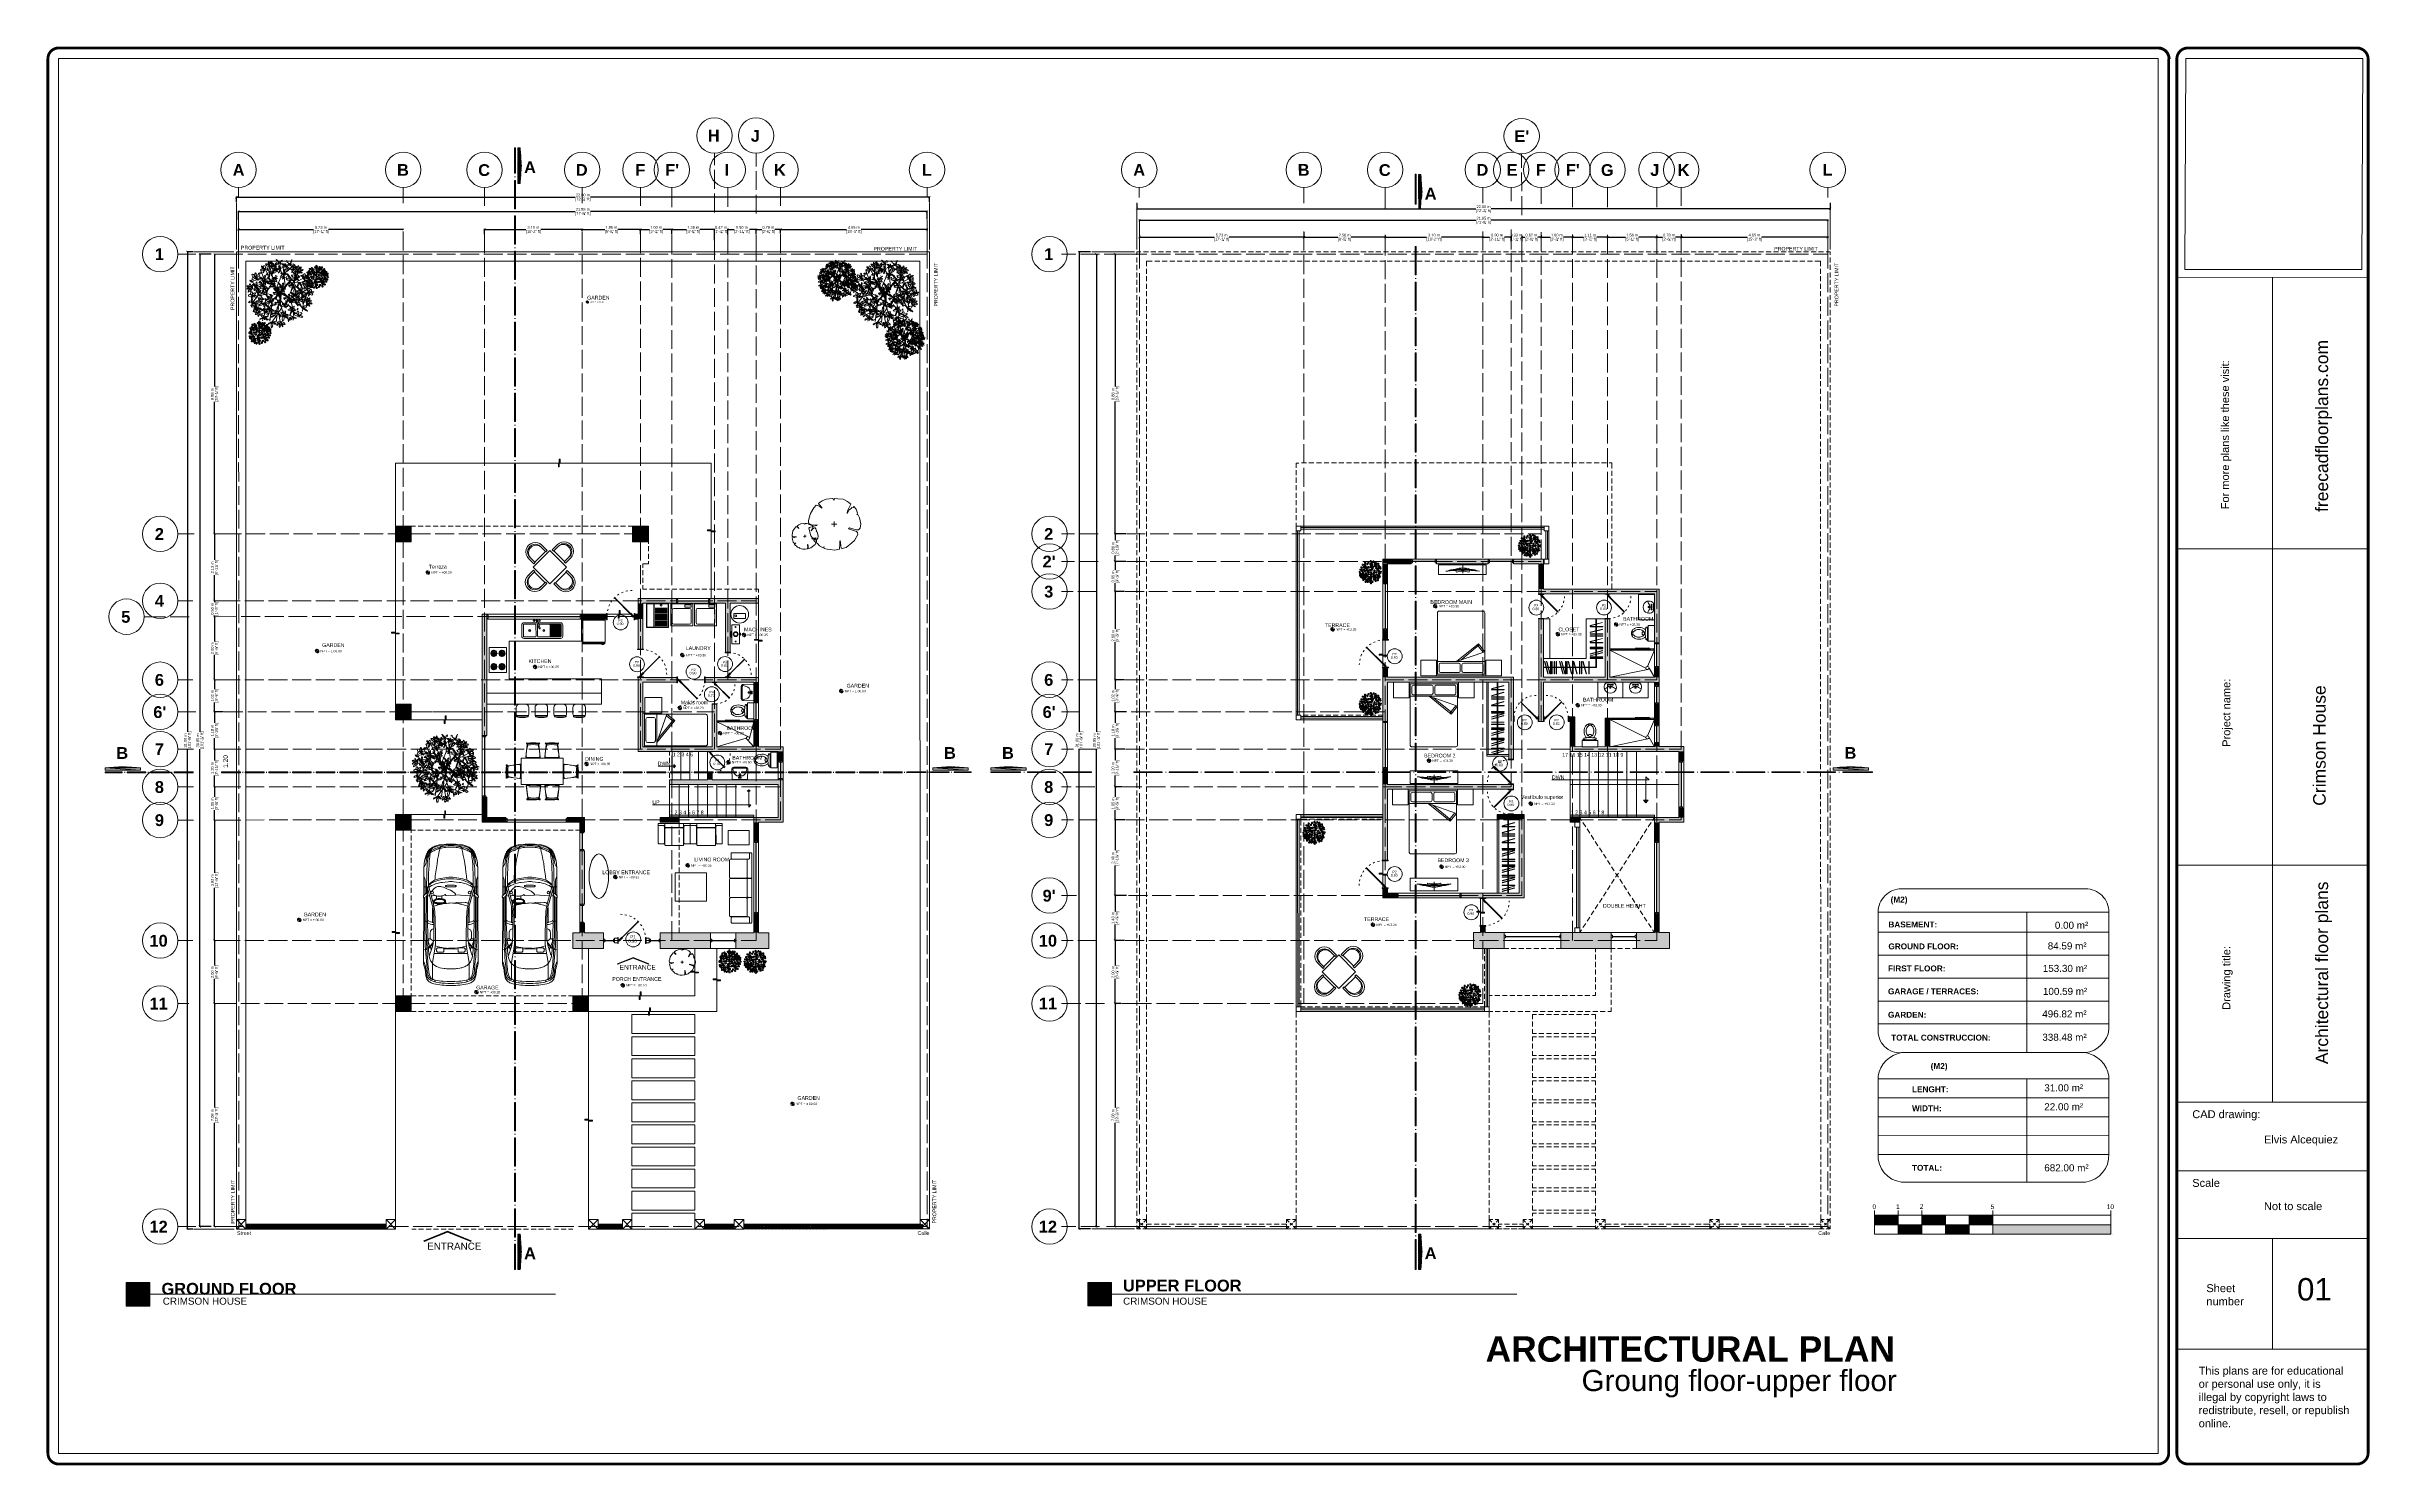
# Paper-space layout 'LAYOUT' of a CAD drawing. Header units: metres. Extents: x 2 to 420, y 2 to 257.
# The model-space entities are those that its viewports show. They can reach past a viewport. Long polylines and large blocks are cut down to what shows.
import ezdxf

# ---------------------------------------------------------------- set-up
doc = ezdxf.new("R2010")
doc.units = ezdxf.units.M
doc.layers.get('Defpoints').update_dxf_attribs({"lineweight": 0})
for name, color, linetype, lineweight in [('0inne_gulv', 7, 'Continuous', 13), ('200', 7, 'Continuous', 0), ('SHEET$0$MARCO', 7, 'Continuous', 0)]:
    doc.layers.add(name, color=color, linetype=linetype, lineweight=lineweight)
for name, color, linetype in [('Edges', 7, 'Continuous'), ('guia glp', 7, 'Continuous'), ('PDF_Solid Fills', 7, 'Continuous'), ('PDF_Text', 255, 'Continuous')]:
    doc.layers.add(name, color=color, linetype=linetype)
doc.layers.add('PDF_Geometry', color=7, linetype='Continuous', true_color=0xc0c0c0)
doc.styles.add('PDF Arial', font='arial.ttf')
doc.styles.add('PDF Arial Bold', font='arialbd.ttf')
doc.styles.get("Standard").update_dxf_attribs({"font": 'arial.ttf'})
doc.styles.add('TEXTS', font='swissl.ttf')
doc.dimstyles.new('Copy of DIMTEXT', dxfattribs={"dimscale": 0.3, "dimtxt": 0.22, "dimasz": 0.18, "dimexe": 0.05, "dimexo": 0.05, "dimgap": 0.05, "dimtad": 0, "dimzin": 1, "dimdsep": 46, "dimtxsty": 'TEXTS', "dimblk": 'ARCHTICK', "dimcen": 0.1, "dimclrd": 256, "dimclre": 6, "dimclrt": 7, "dimadec": 0, "dimazin": 0, "dimtfac": 0.15, "dimtix": 1, "dimtofl": 0, "dimtmove": 1, "dimatfit": 3, "dimldrblk": 'OPEN', "dimfxl": 0, "dimtolj": 1, "dimtzin": 0, "dimarcsym": 0})

# ---------------------------------------------------------------- blocks, each defined once
blk = doc.blocks.new('MARCO PARA PLANOS')
at = {"layer": 'SHEET$0$MARCO'}
for points, const_width in [([(293.637, -65.164, 0.414214), (293.561, -65.239)], 0.0201), ([(308.63, -65.242, 0.414214), (308.552, -65.164)], 0.0209), ([(293.561, -75.143, 0.414214), (293.637, -75.218)], 0.0201), ([(308.552, -75.218, 0.414214), (308.627, -75.143)], 0.0201)]:
    blk.add_lwpolyline(points, format="xyb", dxfattribs=dict(at, const_width=const_width))
at = {"layer": 'SHEET$0$MARCO', "const_width": 0.0201}
for points in [[(308.552, -65.164), (293.637, -65.164)], [(293.561, -65.239), (293.561, -75.143)], [(308.627, -75.144), (308.627, -65.239)], [(293.637, -75.218), (308.552, -75.218)]]:
    blk.add_lwpolyline(points, dxfattribs=at)
blk.add_lwpolyline([(308.763, -65.164), (309.965, -65.164, -0.414214), (310.044, -65.243), (310.044, -75.14, -0.414214), (309.965, -75.218), (308.763, -75.218, -0.414214), (308.685, -75.14), (308.685, -65.243, -0.414214)], format="xyb", close=True, dxfattribs=at)
blk = doc.blocks.new('_ArchTick')
at = {"color": 0, "linetype": 'ByBlock', "const_width": 0.15}
blk.add_lwpolyline([(-0.5, -0.5), (0.5, 0.5)], dxfattribs=at)
blk = doc.blocks.new('*D3')
at = {"layer": 'Defpoints', "color": 0, "transparency": 16777216}
for p in [(18.404, 122.644), (40.404, 122.823), (40.404, 122.645)]:
    blk.add_point(p, dxfattribs=at)
at = {"layer": 'Edges', "color": 6, "lineweight": -2, "transparency": 16777216}
for p, q in [((18.404, 122.664), (18.404, 122.843)), ((40.404, 122.665), (40.404, 122.843))]:
    blk.add_line(p, q, dxfattribs=at)
at = {"layer": 'Edges', "lineweight": -2, "transparency": 16777216}
for p, q in [((18.404, 122.823), (29.162, 122.823)), ((40.404, 122.823), (29.646, 122.823))]:
    blk.add_line(p, q, dxfattribs=at)
at = {"layer": 'Edges', "lineweight": -2, "transparency": 16777216, "xscale": 0.072, "yscale": 0.072, "zscale": 0.072, "rotation": 180}
blk.add_blockref('_ArchTick', (18.404, 122.823), dxfattribs=at)
at = {"layer": 'Edges', "lineweight": -2, "transparency": 16777216, "xscale": 0.072, "yscale": 0.072, "zscale": 0.072}
blk.add_blockref('_ArchTick', (40.404, 122.823), dxfattribs=at)
at = {"layer": 'Edges', "color": 7, "transparency": 16777216, "char_height": 0.088, "attachment_point": 5, "style": 'TEXTS'}
for s, insert in [('\\A1;[72\'-2{\\H0.15x;\\S1/4;}" ft]', (29.404, 122.747)), ('\\A1;22.00 m', (29.404, 122.888))]:
    blk.add_mtext(s, dxfattribs=dict(at, insert=insert))
blk = doc.blocks.new('_Open')
at = {"color": 0, "linetype": 'ByBlock', "lineweight": -2}
for p, q in [((-1, 0.2), (0, 0)), ((-1, -0.2), (0, 0)), ((0, 0), (-1, 0))]:
    blk.add_line(p, q, dxfattribs=at)
blk = doc.blocks.new('*D4')
at = {"layer": 'Defpoints', "color": 0, "transparency": 16777216}
for p in [(18.477, 122.087), (40.328, 122.368), (40.328, 122.088)]:
    blk.add_point(p, dxfattribs=at)
at = {"layer": 'Edges', "color": 6, "lineweight": -2, "transparency": 16777216}
for p, q in [((18.477, 122.107), (18.477, 122.388)), ((40.328, 122.108), (40.328, 122.388))]:
    blk.add_line(p, q, dxfattribs=at)
at = {"layer": 'Edges', "lineweight": -2, "transparency": 16777216}
for p, q in [((18.477, 122.368), (29.161, 122.368)), ((40.328, 122.368), (29.645, 122.368))]:
    blk.add_line(p, q, dxfattribs=at)
at = {"layer": 'Edges', "lineweight": -2, "transparency": 16777216, "xscale": 0.072, "yscale": 0.072, "zscale": 0.072, "rotation": 180}
blk.add_blockref('_ArchTick', (18.477, 122.368), dxfattribs=at)
at = {"layer": 'Edges', "lineweight": -2, "transparency": 16777216, "xscale": 0.072, "yscale": 0.072, "zscale": 0.072}
blk.add_blockref('_ArchTick', (40.328, 122.368), dxfattribs=at)
at = {"layer": 'Edges', "color": 7, "transparency": 16777216, "char_height": 0.088, "attachment_point": 5, "style": 'TEXTS'}
for s, insert in [('\\A1;21.85 m', (29.403, 122.433)), ('\\A1;[71\'-8{\\H0.15x;\\S1/4;}" ft]', (29.403, 122.292))]:
    blk.add_mtext(s, dxfattribs=dict(at, insert=insert))
blk = doc.blocks.new('*D5')
at = {"layer": 'Defpoints', "color": 0, "transparency": 16777216}
for p in [(18.477, 121.765), (23.702, 121.795), (23.702, 121.765)]:
    blk.add_point(p, dxfattribs=at)
at = {"layer": 'Edges', "color": 6, "lineweight": -2, "transparency": 16777216}
for p, q in [((18.477, 121.785), (18.477, 121.815)), ((23.702, 121.785), (23.702, 121.815))]:
    blk.add_line(p, q, dxfattribs=at)
at = {"layer": 'Edges', "lineweight": -2, "transparency": 16777216}
for p, q in [((18.477, 121.795), (20.848, 121.795)), ((23.702, 121.795), (21.332, 121.795))]:
    blk.add_line(p, q, dxfattribs=at)
at = {"layer": 'Edges', "lineweight": -2, "transparency": 16777216, "xscale": 0.072, "yscale": 0.072, "zscale": 0.072, "rotation": 180}
blk.add_blockref('_ArchTick', (18.477, 121.795), dxfattribs=at)
at = {"layer": 'Edges', "lineweight": -2, "transparency": 16777216, "xscale": 0.072, "yscale": 0.072, "zscale": 0.072}
blk.add_blockref('_ArchTick', (23.702, 121.795), dxfattribs=at)
at = {"layer": 'Edges', "color": 7, "transparency": 16777216, "char_height": 0.088, "attachment_point": 5, "style": 'TEXTS'}
for s, insert in [('\\A1;[17\'-1{\\H0.15x;\\S3/4;}" ft]', (21.09, 121.718)), ('\\A1;5.23 m', (21.09, 121.86))]:
    blk.add_mtext(s, dxfattribs=dict(at, insert=insert))
blk = doc.blocks.new('*D6')
at = {"layer": 'Defpoints', "color": 0, "transparency": 16777216}
for p in [(26.284, 121.625), (23.707, 0.001), (26.284, 0.031)]:
    blk.add_point(p, dxfattribs=at)
at = {"layer": 'Edges', "color": 6, "lineweight": -2, "transparency": 16777216}
for p, q in [((23.707, 0.021), (23.707, 0.051)), ((26.284, 0.391), (26.284, 0.011))]:
    blk.add_line(p, q, dxfattribs=at)
at = {"layer": 'Edges', "lineweight": -2, "transparency": 16777216}
for p, q in [((23.707, 0.031), (24.786, 0.031)), ((26.284, 0.031), (25.205, 0.031))]:
    blk.add_line(p, q, dxfattribs=at)
at = {"layer": 'Edges', "lineweight": -2, "transparency": 16777216, "xscale": 0.072, "yscale": 0.072, "zscale": 0.072, "rotation": 180}
blk.add_blockref('_ArchTick', (23.707, 0.031), dxfattribs=at)
at = {"layer": 'Edges', "lineweight": -2, "transparency": 16777216, "xscale": 0.072, "yscale": 0.072, "zscale": 0.072}
blk.add_blockref('_ArchTick', (26.284, 0.031), dxfattribs=at)
at = {"layer": 'Edges', "color": 7, "transparency": 16777216, "char_height": 0.088, "attachment_point": 5, "style": 'TEXTS'}
for s, insert in [('\\A1;[8\'-5{\\H0.15x;\\S1/2;}" ft]', (24.995, -0.046)), ('\\A1;2.58 m', (24.995, 0.096))]:
    blk.add_mtext(s, dxfattribs=dict(at, insert=insert))
blk = doc.blocks.new('*D7')
at = {"layer": 'Defpoints', "color": 0, "transparency": 16777216}
for p in [(29.384, 121.795), (29.384, 121.731), (26.284, 121.625)]:
    blk.add_point(p, dxfattribs=at)
at = {"layer": 'Edges', "color": 6, "lineweight": -2, "transparency": 16777216}
for p, q in [((26.284, 121.645), (26.284, 121.815)), ((29.384, 121.751), (29.384, 121.815))]:
    blk.add_line(p, q, dxfattribs=at)
at = {"layer": 'Edges', "lineweight": -2, "transparency": 16777216}
for p, q in [((26.284, 121.795), (27.596, 121.795)), ((29.384, 121.795), (28.071, 121.795))]:
    blk.add_line(p, q, dxfattribs=at)
at = {"layer": 'Edges', "lineweight": -2, "transparency": 16777216, "xscale": 0.072, "yscale": 0.072, "zscale": 0.072, "rotation": 180}
blk.add_blockref('_ArchTick', (26.284, 121.795), dxfattribs=at)
at = {"layer": 'Edges', "lineweight": -2, "transparency": 16777216, "xscale": 0.072, "yscale": 0.072, "zscale": 0.072}
blk.add_blockref('_ArchTick', (29.384, 121.795), dxfattribs=at)
at = {"layer": 'Edges', "color": 7, "transparency": 16777216, "char_height": 0.088, "attachment_point": 5, "style": 'TEXTS'}
for s, insert in [('\\A1;[10\'-2" ft]', (27.834, 121.718)), ('\\A1;3.10 m', (27.834, 121.86))]:
    blk.add_mtext(s, dxfattribs=dict(at, insert=insert))
blk = doc.blocks.new('*D8')
at = {"layer": 'Defpoints', "color": 0, "transparency": 16777216}
for p in [(29.384, 121.731), (31.23, 121.795), (31.23, 121.625)]:
    blk.add_point(p, dxfattribs=at)
at = {"layer": 'Edges', "color": 6, "lineweight": -2, "transparency": 16777216}
for p, q in [((29.384, 121.751), (29.384, 121.815)), ((31.23, 121.645), (31.23, 121.815))]:
    blk.add_line(p, q, dxfattribs=at)
at = {"layer": 'Edges', "lineweight": -2, "transparency": 16777216}
for p, q in [((29.384, 121.795), (30.098, 121.795)), ((31.23, 121.795), (30.517, 121.795))]:
    blk.add_line(p, q, dxfattribs=at)
at = {"layer": 'Edges', "lineweight": -2, "transparency": 16777216, "xscale": 0.072, "yscale": 0.072, "zscale": 0.072, "rotation": 180}
blk.add_blockref('_ArchTick', (29.384, 121.795), dxfattribs=at)
at = {"layer": 'Edges', "lineweight": -2, "transparency": 16777216, "xscale": 0.072, "yscale": 0.072, "zscale": 0.072}
blk.add_blockref('_ArchTick', (31.23, 121.795), dxfattribs=at)
at = {"layer": 'Edges', "color": 7, "transparency": 16777216, "char_height": 0.088, "attachment_point": 5, "style": 'TEXTS'}
for s, insert in [('\\A1;[6\'-0{\\H0.15x;\\S3/4;}" ft]', (30.307, 121.718)), ('\\A1;1.85 m', (30.307, 121.86))]:
    blk.add_mtext(s, dxfattribs=dict(at, insert=insert))
blk = doc.blocks.new('*D9')
at = {"layer": 'Defpoints', "color": 0, "transparency": 16777216}
for p in [(32.231, 121.795), (31.23, 121.625), (32.231, 121.625)]:
    blk.add_point(p, dxfattribs=at)
at = {"layer": 'Edges', "color": 6, "lineweight": -2, "transparency": 16777216}
for p, q in [((31.23, 121.645), (31.23, 121.815)), ((32.231, 121.645), (32.231, 121.815))]:
    blk.add_line(p, q, dxfattribs=at)
at = {"layer": 'Edges', "lineweight": -2, "transparency": 16777216}
for p, q in [((31.23, 121.795), (31.521, 121.795)), ((32.231, 121.795), (31.94, 121.795))]:
    blk.add_line(p, q, dxfattribs=at)
at = {"layer": 'Edges', "lineweight": -2, "transparency": 16777216, "xscale": 0.072, "yscale": 0.072, "zscale": 0.072, "rotation": 180}
blk.add_blockref('_ArchTick', (31.23, 121.795), dxfattribs=at)
at = {"layer": 'Edges', "lineweight": -2, "transparency": 16777216, "xscale": 0.072, "yscale": 0.072, "zscale": 0.072}
blk.add_blockref('_ArchTick', (32.231, 121.795), dxfattribs=at)
at = {"layer": 'Edges', "color": 7, "transparency": 16777216, "char_height": 0.088, "attachment_point": 5, "style": 'TEXTS'}
for s, insert in [('\\A1;[3\'-3{\\H0.15x;\\S1/2;}" ft]', (31.731, 121.718)), ('\\A1;1.00 m', (31.731, 121.86))]:
    blk.add_mtext(s, dxfattribs=dict(at, insert=insert))
blk = doc.blocks.new('*D10')
at = {"layer": 'Defpoints', "color": 0, "transparency": 16777216}
for p in [(33.581, 121.795), (32.231, 121.625), (33.581, 121.436)]:
    blk.add_point(p, dxfattribs=at)
at = {"layer": 'Edges', "color": 6, "lineweight": -2, "transparency": 16777216}
for p, q in [((32.231, 121.645), (32.231, 121.815)), ((33.581, 121.456), (33.581, 121.815))]:
    blk.add_line(p, q, dxfattribs=at)
at = {"layer": 'Edges', "lineweight": -2, "transparency": 16777216}
for p, q in [((32.231, 121.795), (32.697, 121.795)), ((33.581, 121.795), (33.115, 121.795))]:
    blk.add_line(p, q, dxfattribs=at)
at = {"layer": 'Edges', "lineweight": -2, "transparency": 16777216, "xscale": 0.072, "yscale": 0.072, "zscale": 0.072, "rotation": 180}
blk.add_blockref('_ArchTick', (32.231, 121.795), dxfattribs=at)
at = {"layer": 'Edges', "lineweight": -2, "transparency": 16777216, "xscale": 0.072, "yscale": 0.072, "zscale": 0.072}
blk.add_blockref('_ArchTick', (33.581, 121.795), dxfattribs=at)
at = {"layer": 'Edges', "color": 7, "transparency": 16777216, "char_height": 0.088, "attachment_point": 5, "style": 'TEXTS'}
for s, insert in [('\\A1;[4\'-5{\\H0.15x;\\S1/4;}" ft]', (32.906, 121.718)), ('\\A1;1.35 m', (32.906, 121.86))]:
    blk.add_mtext(s, dxfattribs=dict(at, insert=insert))
blk = doc.blocks.new('*D11')
at = {"layer": 'Defpoints', "color": 0, "transparency": 16777216}
for p in [(34.001, 121.795), (33.581, 121.436), (34.001, 121.619)]:
    blk.add_point(p, dxfattribs=at)
at = {"layer": 'Edges', "lineweight": -2, "transparency": 16777216}
for p, q in [((33.581, 121.795), (33.509, 121.795)), ((34.001, 121.795), (34.073, 121.795))]:
    blk.add_line(p, q, dxfattribs=at)
at = {"layer": 'Edges', "color": 6, "lineweight": -2, "transparency": 16777216}
for p, q in [((33.581, 121.456), (33.581, 121.815)), ((34.001, 121.639), (34.001, 121.815))]:
    blk.add_line(p, q, dxfattribs=at)
at = {"layer": 'Edges', "lineweight": -2, "transparency": 16777216, "xscale": 0.072, "yscale": 0.072, "zscale": 0.072}
blk.add_blockref('_ArchTick', (33.581, 121.795), dxfattribs=at)
at = {"layer": 'Edges', "lineweight": -2, "transparency": 16777216, "xscale": 0.072, "yscale": 0.072, "zscale": 0.072, "rotation": 180}
blk.add_blockref('_ArchTick', (34.001, 121.795), dxfattribs=at)
at = {"layer": 'Edges', "color": 7, "transparency": 16777216, "char_height": 0.088, "attachment_point": 5, "style": 'TEXTS'}
for s, insert in [('\\A1;[1\'-4{\\H0.15x;\\S1/2;}" ft]', (33.791, 121.718)), ('\\A1;0.42 m', (33.791, 121.86))]:
    blk.add_mtext(s, dxfattribs=dict(at, insert=insert))
blk = doc.blocks.new('*D12')
at = {"layer": 'Defpoints', "color": 0, "transparency": 16777216}
for p in [(34.902, 121.795), (34.001, 121.619), (34.902, 121.625)]:
    blk.add_point(p, dxfattribs=at)
at = {"layer": 'Edges', "color": 6, "lineweight": -2, "transparency": 16777216}
for p, q in [((34.001, 121.639), (34.001, 121.815)), ((34.902, 121.645), (34.902, 121.815))]:
    blk.add_line(p, q, dxfattribs=at)
at = {"layer": 'Edges', "lineweight": -2, "transparency": 16777216}
for p, q in [((34.001, 121.795), (34.209, 121.795)), ((34.902, 121.795), (34.693, 121.795))]:
    blk.add_line(p, q, dxfattribs=at)
at = {"layer": 'Edges', "lineweight": -2, "transparency": 16777216, "xscale": 0.072, "yscale": 0.072, "zscale": 0.072, "rotation": 180}
blk.add_blockref('_ArchTick', (34.001, 121.795), dxfattribs=at)
at = {"layer": 'Edges', "lineweight": -2, "transparency": 16777216, "xscale": 0.072, "yscale": 0.072, "zscale": 0.072}
blk.add_blockref('_ArchTick', (34.902, 121.795), dxfattribs=at)
at = {"layer": 'Edges', "color": 7, "transparency": 16777216, "char_height": 0.088, "attachment_point": 5, "style": 'TEXTS'}
for s, insert in [('\\A1;[2\'-11{\\H0.15x;\\S1/2;}" ft]', (34.451, 121.718)), ('\\A1;0.90 m', (34.451, 121.86))]:
    blk.add_mtext(s, dxfattribs=dict(at, insert=insert))
blk = doc.blocks.new('*D13')
at = {"layer": 'Defpoints', "color": 0, "transparency": 16777216}
for p in [(35.681, 121.795), (34.902, 121.625), (35.681, 121.645)]:
    blk.add_point(p, dxfattribs=at)
at = {"layer": 'Edges', "color": 6, "lineweight": -2, "transparency": 16777216}
for p, q in [((34.902, 121.645), (34.902, 121.815)), ((35.681, 121.665), (35.681, 121.815))]:
    blk.add_line(p, q, dxfattribs=at)
at = {"layer": 'Edges', "lineweight": -2, "transparency": 16777216}
for p, q in [((34.902, 121.795), (35.082, 121.795)), ((35.681, 121.795), (35.501, 121.795))]:
    blk.add_line(p, q, dxfattribs=at)
at = {"layer": 'Edges', "lineweight": -2, "transparency": 16777216, "xscale": 0.072, "yscale": 0.072, "zscale": 0.072, "rotation": 180}
blk.add_blockref('_ArchTick', (34.902, 121.795), dxfattribs=at)
at = {"layer": 'Edges', "lineweight": -2, "transparency": 16777216, "xscale": 0.072, "yscale": 0.072, "zscale": 0.072}
blk.add_blockref('_ArchTick', (35.681, 121.795), dxfattribs=at)
at = {"layer": 'Edges', "color": 7, "transparency": 16777216, "char_height": 0.088, "attachment_point": 5, "style": 'TEXTS'}
for s, insert in [('\\A1;[2\'-6{\\H0.15x;\\S3/4;}" ft]', (35.291, 121.718)), ('\\A1;0.78 m', (35.291, 121.86))]:
    blk.add_mtext(s, dxfattribs=dict(at, insert=insert))
blk = doc.blocks.new('*D14')
at = {"layer": 'Defpoints', "color": 0, "transparency": 16777216}
for p in [(40.328, 121.796), (40.328, 121.795), (35.681, 121.645)]:
    blk.add_point(p, dxfattribs=at)
at = {"layer": 'Edges', "color": 6, "lineweight": -2, "transparency": 16777216}
for p, q in [((35.681, 121.665), (35.681, 121.815)), ((40.328, 121.795), (40.328, 121.775))]:
    blk.add_line(p, q, dxfattribs=at)
at = {"layer": 'Edges', "lineweight": -2, "transparency": 16777216}
for p, q in [((35.681, 121.795), (37.767, 121.795)), ((40.328, 121.795), (38.242, 121.795))]:
    blk.add_line(p, q, dxfattribs=at)
at = {"layer": 'Edges', "lineweight": -2, "transparency": 16777216, "xscale": 0.072, "yscale": 0.072, "zscale": 0.072, "rotation": 180}
blk.add_blockref('_ArchTick', (35.681, 121.795), dxfattribs=at)
at = {"layer": 'Edges', "lineweight": -2, "transparency": 16777216, "xscale": 0.072, "yscale": 0.072, "zscale": 0.072}
blk.add_blockref('_ArchTick', (40.328, 121.795), dxfattribs=at)
at = {"layer": 'Edges', "color": 7, "transparency": 16777216, "char_height": 0.088, "attachment_point": 5, "style": 'TEXTS'}
for s, insert in [('\\A1;[15\'-3" ft]', (38.005, 121.718)), ('\\A1;4.65 m', (38.005, 121.86))]:
    blk.add_mtext(s, dxfattribs=dict(at, insert=insert))
blk = doc.blocks.new('*D15')
at = {"layer": 'Defpoints', "color": 0, "transparency": 16777216}
for p in [(16.849, 121.087), (17.045, 121.087), (17.046, 90.085)]:
    blk.add_point(p, dxfattribs=at)
at = {"layer": 'Edges', "color": 6, "lineweight": -2, "transparency": 16777216}
for p, q in [((17.025, 121.087), (16.829, 121.087)), ((17.026, 90.085), (16.829, 90.085))]:
    blk.add_line(p, q, dxfattribs=at)
at = {"layer": 'Edges', "lineweight": -2, "transparency": 16777216}
for p, q in [((16.849, 121.087), (16.849, 105.86)), ((16.849, 90.085), (16.849, 105.311))]:
    blk.add_line(p, q, dxfattribs=at)
at = {"layer": 'Edges', "lineweight": -2, "transparency": 16777216, "xscale": 0.072, "yscale": 0.072, "zscale": 0.072}
for p, rotation in [((16.849, 121.087), 90), ((16.849, 90.085), 270)]:
    blk.add_blockref('_ArchTick', p, dxfattribs=dict(at, rotation=rotation))
at = {"layer": 'Edges', "color": 7, "transparency": 16777216, "char_height": 0.088, "attachment_point": 5, "rotation": 90, "style": 'TEXTS'}
for s, insert in [('\\A1;31.00 m', (16.784, 105.586)), ('\\A1;[101\'-8{\\H0.15x;\\S1/2;}" ft]', (16.926, 105.586))]:
    blk.add_mtext(s, dxfattribs=dict(at, insert=insert))
blk = doc.blocks.new('*D16')
at = {"layer": 'Defpoints', "color": 0, "transparency": 16777216}
for p in [(17.246, 121.012), (17.707, 121.012), (17.709, 90.16)]:
    blk.add_point(p, dxfattribs=at)
at = {"layer": 'Edges', "color": 6, "lineweight": -2, "transparency": 16777216}
for p, q in [((17.606, 121.012), (17.226, 121.012)), ((17.606, 90.16), (17.226, 90.16))]:
    blk.add_line(p, q, dxfattribs=at)
at = {"layer": 'Edges', "lineweight": -2, "transparency": 16777216}
for p, q in [((17.246, 121.012), (17.246, 105.86)), ((17.246, 90.16), (17.246, 105.311))]:
    blk.add_line(p, q, dxfattribs=at)
at = {"layer": 'Edges', "lineweight": -2, "transparency": 16777216, "xscale": 0.072, "yscale": 0.072, "zscale": 0.072}
for p, rotation in [((17.246, 121.012), 90), ((17.246, 90.16), 270)]:
    blk.add_blockref('_ArchTick', p, dxfattribs=dict(at, rotation=rotation))
at = {"layer": 'Edges', "color": 7, "transparency": 16777216, "char_height": 0.088, "attachment_point": 5, "rotation": 90, "style": 'TEXTS'}
for s, insert in [('\\A1;30.85 m', (17.18, 105.586)), ('\\A1;[101\'-2{\\H0.15x;\\S3/4;}" ft]', (17.322, 105.586))]:
    blk.add_mtext(s, dxfattribs=dict(at, insert=insert))
blk = doc.blocks.new('*D17')
at = {"layer": 'Defpoints', "color": 0, "transparency": 16777216}
for p in [(17.707, 121.012), (17.708, 112.136), (17.708, 112.136)]:
    blk.add_point(p, dxfattribs=at)
at = {"layer": 'Edges', "color": 6, "lineweight": -2, "transparency": 16777216}
for p, q in [((17.708, 121.012), (17.728, 121.012)), ((17.708, 112.136), (17.688, 112.136))]:
    blk.add_line(p, q, dxfattribs=at)
at = {"layer": 'Edges', "lineweight": -2, "transparency": 16777216}
for p, q in [((17.708, 121.012), (17.708, 116.816)), ((17.708, 112.136), (17.708, 116.332))]:
    blk.add_line(p, q, dxfattribs=at)
at = {"layer": 'Edges', "lineweight": -2, "transparency": 16777216, "xscale": 0.072, "yscale": 0.072, "zscale": 0.072}
for p, rotation in [((17.708, 121.012), 90), ((17.708, 112.136), 270)]:
    blk.add_blockref('_ArchTick', p, dxfattribs=dict(at, rotation=rotation))
at = {"layer": 'Edges', "color": 7, "transparency": 16777216, "char_height": 0.088, "attachment_point": 5, "rotation": 90, "style": 'TEXTS'}
for s, insert in [('\\A1;8.88 m', (17.643, 116.574)), ('\\A1;[29\'-1{\\H0.15x;\\S1/2;}" ft]', (17.784, 116.574))]:
    blk.add_mtext(s, dxfattribs=dict(at, insert=insert))
blk = doc.blocks.new('*D18')
at = {"layer": 'Defpoints', "color": 0, "transparency": 16777216}
for p in [(17.708, 112.136), (17.708, 110.011), (17.708, 110.011)]:
    blk.add_point(p, dxfattribs=at)
at = {"layer": 'Edges', "color": 6, "lineweight": -2, "transparency": 16777216}
for p, q in [((17.708, 112.136), (17.688, 112.136)), ((17.708, 110.011), (17.688, 110.011))]:
    blk.add_line(p, q, dxfattribs=at)
at = {"layer": 'Edges', "lineweight": -2, "transparency": 16777216}
for p, q in [((17.708, 112.136), (17.708, 111.316)), ((17.708, 110.011), (17.708, 110.831))]:
    blk.add_line(p, q, dxfattribs=at)
at = {"layer": 'Edges', "lineweight": -2, "transparency": 16777216, "xscale": 0.072, "yscale": 0.072, "zscale": 0.072}
for p, rotation in [((17.708, 112.136), 90), ((17.708, 110.011), 270)]:
    blk.add_blockref('_ArchTick', p, dxfattribs=dict(at, rotation=rotation))
at = {"layer": 'Edges', "color": 7, "transparency": 16777216, "char_height": 0.088, "attachment_point": 5, "rotation": 90, "style": 'TEXTS'}
for s, insert in [('\\A1;2.13 m', (17.643, 111.073)), ('\\A1;[6\'-11{\\H0.15x;\\S3/4;}" ft]', (17.784, 111.073))]:
    blk.add_mtext(s, dxfattribs=dict(at, insert=insert))
blk = doc.blocks.new('*D19')
at = {"layer": 'Defpoints', "color": 0, "transparency": 16777216}
for p in [(17.708, 110.011), (17.708, 109.511), (17.708, 109.511)]:
    blk.add_point(p, dxfattribs=at)
at = {"layer": 'Edges', "color": 6, "lineweight": -2, "transparency": 16777216}
for p, q in [((17.708, 110.011), (17.688, 110.011)), ((17.708, 109.511), (17.688, 109.511))]:
    blk.add_line(p, q, dxfattribs=at)
at = {"layer": 'Edges', "lineweight": -2, "transparency": 16777216}
for p, q in [((17.708, 110.011), (17.708, 109.971)), ((17.708, 109.511), (17.708, 109.552))]:
    blk.add_line(p, q, dxfattribs=at)
at = {"layer": 'Edges', "lineweight": -2, "transparency": 16777216, "xscale": 0.072, "yscale": 0.072, "zscale": 0.072}
for p, rotation in [((17.708, 110.011), 90), ((17.708, 109.511), 270)]:
    blk.add_blockref('_ArchTick', p, dxfattribs=dict(at, rotation=rotation))
at = {"layer": 'Edges', "color": 7, "transparency": 16777216, "char_height": 0.088, "attachment_point": 5, "rotation": 90, "style": 'TEXTS'}
for s, insert in [('\\A1;0.50 m', (17.643, 109.761)), ('\\A1;[1\'-7{\\H0.15x;\\S3/4;}" ft]', (17.784, 109.761))]:
    blk.add_mtext(s, dxfattribs=dict(at, insert=insert))
blk = doc.blocks.new('*D20')
at = {"layer": 'Defpoints', "color": 0, "transparency": 16777216}
for p in [(17.708, 109.511), (17.708, 107.511), (17.708, 107.511)]:
    blk.add_point(p, dxfattribs=at)
at = {"layer": 'Edges', "color": 6, "lineweight": -2, "transparency": 16777216}
for p, q in [((17.708, 109.511), (17.688, 109.511)), ((17.708, 107.511), (17.688, 107.511))]:
    blk.add_line(p, q, dxfattribs=at)
at = {"layer": 'Edges', "lineweight": -2, "transparency": 16777216}
for p, q in [((17.708, 109.511), (17.708, 108.721)), ((17.708, 107.511), (17.708, 108.302))]:
    blk.add_line(p, q, dxfattribs=at)
at = {"layer": 'Edges', "lineweight": -2, "transparency": 16777216, "xscale": 0.072, "yscale": 0.072, "zscale": 0.072}
for p, rotation in [((17.708, 109.511), 90), ((17.708, 107.511), 270)]:
    blk.add_blockref('_ArchTick', p, dxfattribs=dict(at, rotation=rotation))
at = {"layer": 'Edges', "color": 7, "transparency": 16777216, "char_height": 0.088, "attachment_point": 5, "rotation": 90, "style": 'TEXTS'}
for s, insert in [('\\A1;2.00 m', (17.642, 108.511)), ('\\A1;[6\'-6{\\H0.15x;\\S3/4;}" ft]', (17.784, 108.511))]:
    blk.add_mtext(s, dxfattribs=dict(at, insert=insert))
blk = doc.blocks.new('*D21')
at = {"layer": 'Defpoints', "color": 0, "transparency": 16777216}
for p in [(17.708, 107.511), (17.708, 106.49), (18.015, 106.49)]:
    blk.add_point(p, dxfattribs=at)
at = {"layer": 'Edges', "color": 6, "lineweight": -2, "transparency": 16777216}
for p, q in [((17.708, 107.511), (17.688, 107.511)), ((17.995, 106.49), (17.688, 106.49))]:
    blk.add_line(p, q, dxfattribs=at)
at = {"layer": 'Edges', "lineweight": -2, "transparency": 16777216}
for p, q in [((17.708, 107.511), (17.708, 107.21)), ((17.708, 106.49), (17.708, 106.791))]:
    blk.add_line(p, q, dxfattribs=at)
at = {"layer": 'Edges', "lineweight": -2, "transparency": 16777216, "xscale": 0.072, "yscale": 0.072, "zscale": 0.072}
for p, rotation in [((17.708, 107.511), 90), ((17.708, 106.49), 270)]:
    blk.add_blockref('_ArchTick', p, dxfattribs=dict(at, rotation=rotation))
at = {"layer": 'Edges', "color": 7, "transparency": 16777216, "char_height": 0.088, "attachment_point": 5, "rotation": 90, "style": 'TEXTS'}
for s, insert in [('\\A1;1.02 m', (17.643, 107.001)), ('\\A1;[3\'-4{\\H0.15x;\\S1/4;}" ft]', (17.784, 107.001))]:
    blk.add_mtext(s, dxfattribs=dict(at, insert=insert))
blk = doc.blocks.new('*D22')
at = {"layer": 'Defpoints', "color": 0, "transparency": 16777216}
for p in [(18.015, 106.49), (17.708, 105.311), (17.708, 105.311)]:
    blk.add_point(p, dxfattribs=at)
at = {"layer": 'Edges', "color": 6, "lineweight": -2, "transparency": 16777216}
for p, q in [((17.995, 106.49), (17.688, 106.49)), ((17.708, 105.311), (17.688, 105.311))]:
    blk.add_line(p, q, dxfattribs=at)
at = {"layer": 'Edges', "lineweight": -2, "transparency": 16777216}
for p, q in [((17.708, 106.49), (17.708, 106.142)), ((17.708, 105.311), (17.708, 105.658))]:
    blk.add_line(p, q, dxfattribs=at)
at = {"layer": 'Edges', "lineweight": -2, "transparency": 16777216, "xscale": 0.072, "yscale": 0.072, "zscale": 0.072}
for p, rotation in [((17.708, 106.49), 90), ((17.708, 105.311), 270)]:
    blk.add_blockref('_ArchTick', p, dxfattribs=dict(at, rotation=rotation))
at = {"layer": 'Edges', "color": 7, "transparency": 16777216, "char_height": 0.088, "attachment_point": 5, "rotation": 90, "style": 'TEXTS'}
for s, insert in [('\\A1;1.18 m', (17.643, 105.9)), ('\\A1;[3\'-10{\\H0.15x;\\S1/2;}" ft]', (17.784, 105.9))]:
    blk.add_mtext(s, dxfattribs=dict(at, insert=insert))
blk = doc.blocks.new('*D23')
at = {"layer": 'Defpoints', "color": 0, "transparency": 16777216}
for p in [(17.708, 105.311), (17.708, 104.112), (17.708, 104.112)]:
    blk.add_point(p, dxfattribs=at)
at = {"layer": 'Edges', "color": 6, "lineweight": -2, "transparency": 16777216}
for p, q in [((17.708, 105.311), (17.688, 105.311)), ((17.708, 104.112), (17.688, 104.112))]:
    blk.add_line(p, q, dxfattribs=at)
at = {"layer": 'Edges', "lineweight": -2, "transparency": 16777216}
for p, q in [((17.708, 105.311), (17.708, 104.953)), ((17.708, 104.112), (17.708, 104.469))]:
    blk.add_line(p, q, dxfattribs=at)
at = {"layer": 'Edges', "lineweight": -2, "transparency": 16777216, "xscale": 0.072, "yscale": 0.072, "zscale": 0.072}
for p, rotation in [((17.708, 105.311), 90), ((17.708, 104.112), 270)]:
    blk.add_blockref('_ArchTick', p, dxfattribs=dict(at, rotation=rotation))
at = {"layer": 'Edges', "color": 7, "transparency": 16777216, "char_height": 0.088, "attachment_point": 5, "rotation": 90, "style": 'TEXTS'}
for s, insert in [('\\A1;1.20 m', (17.643, 104.711)), ('\\A1;[3\'-11{\\H0.15x;\\S1/4;}" ft]', (17.784, 104.711))]:
    blk.add_mtext(s, dxfattribs=dict(at, insert=insert))
blk = doc.blocks.new('*D24')
at = {"layer": 'Defpoints', "color": 0, "transparency": 16777216}
for p in [(17.708, 104.112), (17.708, 103.06), (17.708, 103.06)]:
    blk.add_point(p, dxfattribs=at)
at = {"layer": 'Edges', "color": 6, "lineweight": -2, "transparency": 16777216}
for p, q in [((17.708, 104.112), (17.688, 104.112)), ((17.708, 103.06), (17.688, 103.06))]:
    blk.add_line(p, q, dxfattribs=at)
at = {"layer": 'Edges', "lineweight": -2, "transparency": 16777216}
for p, q in [((17.708, 104.112), (17.708, 103.796)), ((17.708, 103.06), (17.708, 103.377))]:
    blk.add_line(p, q, dxfattribs=at)
at = {"layer": 'Edges', "lineweight": -2, "transparency": 16777216, "xscale": 0.072, "yscale": 0.072, "zscale": 0.072}
for p, rotation in [((17.708, 104.112), 90), ((17.708, 103.06), 270)]:
    blk.add_blockref('_ArchTick', p, dxfattribs=dict(at, rotation=rotation))
at = {"layer": 'Edges', "color": 7, "transparency": 16777216, "char_height": 0.088, "attachment_point": 5, "rotation": 90, "style": 'TEXTS'}
for s, insert in [('\\A1;1.05 m', (17.643, 103.586)), ('\\A1;[3\'-5{\\H0.15x;\\S1/2;}" ft]', (17.784, 103.586))]:
    blk.add_mtext(s, dxfattribs=dict(at, insert=insert))
blk = doc.blocks.new('*D25')
at = {"layer": 'Defpoints', "color": 0, "transparency": 16777216}
for p in [(17.708, 103.06), (17.708, 99.236), (17.708, 99.236)]:
    blk.add_point(p, dxfattribs=at)
at = {"layer": 'Edges', "color": 6, "lineweight": -2, "transparency": 16777216}
for p, q in [((17.708, 103.06), (17.688, 103.06)), ((17.708, 99.236), (17.688, 99.236))]:
    blk.add_line(p, q, dxfattribs=at)
at = {"layer": 'Edges', "lineweight": -2, "transparency": 16777216}
for p, q in [((17.708, 103.06), (17.708, 101.39)), ((17.708, 99.236), (17.708, 100.906))]:
    blk.add_line(p, q, dxfattribs=at)
at = {"layer": 'Edges', "lineweight": -2, "transparency": 16777216, "xscale": 0.072, "yscale": 0.072, "zscale": 0.072}
for p, rotation in [((17.708, 103.06), 90), ((17.708, 99.236), 270)]:
    blk.add_blockref('_ArchTick', p, dxfattribs=dict(at, rotation=rotation))
at = {"layer": 'Edges', "color": 7, "transparency": 16777216, "char_height": 0.088, "attachment_point": 5, "rotation": 90, "style": 'TEXTS'}
for s, insert in [('\\A1;3.82 m', (17.643, 101.148)), ('\\A1;[12\'-6{\\H0.15x;\\S1/2;}" ft]', (17.784, 101.148))]:
    blk.add_mtext(s, dxfattribs=dict(at, insert=insert))
blk = doc.blocks.new('*D26')
at = {"layer": 'Defpoints', "color": 0, "transparency": 16777216}
for p in [(17.708, 99.236), (17.708, 97.235), (17.708, 97.235)]:
    blk.add_point(p, dxfattribs=at)
at = {"layer": 'Edges', "color": 6, "lineweight": -2, "transparency": 16777216}
for p, q in [((17.708, 99.236), (17.688, 99.236)), ((17.708, 97.235), (17.688, 97.235))]:
    blk.add_line(p, q, dxfattribs=at)
at = {"layer": 'Edges', "lineweight": -2, "transparency": 16777216}
for p, q in [((17.708, 99.236), (17.708, 98.445)), ((17.708, 97.235), (17.708, 98.026))]:
    blk.add_line(p, q, dxfattribs=at)
at = {"layer": 'Edges', "lineweight": -2, "transparency": 16777216, "xscale": 0.072, "yscale": 0.072, "zscale": 0.072}
for p, rotation in [((17.708, 99.236), 90), ((17.708, 97.235), 270)]:
    blk.add_blockref('_ArchTick', p, dxfattribs=dict(at, rotation=rotation))
at = {"layer": 'Edges', "color": 7, "transparency": 16777216, "char_height": 0.088, "attachment_point": 5, "rotation": 90, "style": 'TEXTS'}
for s, insert in [('\\A1;2.00 m', (17.643, 98.235)), ('\\A1;[6\'-6{\\H0.15x;\\S3/4;}" ft]', (17.784, 98.235))]:
    blk.add_mtext(s, dxfattribs=dict(at, insert=insert))
blk = doc.blocks.new('*D27')
at = {"layer": 'Defpoints', "color": 0, "transparency": 16777216}
for p in [(17.708, 97.235), (17.708, 90.16), (17.709, 90.16)]:
    blk.add_point(p, dxfattribs=at)
at = {"layer": 'Edges', "color": 6, "lineweight": -2, "transparency": 16777216}
for p, q in [((17.708, 97.235), (17.688, 97.235)), ((17.708, 90.16), (17.688, 90.16))]:
    blk.add_line(p, q, dxfattribs=at)
at = {"layer": 'Edges', "lineweight": -2, "transparency": 16777216}
for p, q in [((17.708, 97.235), (17.708, 93.94)), ((17.708, 90.16), (17.708, 93.456))]:
    blk.add_line(p, q, dxfattribs=at)
at = {"layer": 'Edges', "lineweight": -2, "transparency": 16777216, "xscale": 0.072, "yscale": 0.072, "zscale": 0.072}
for p, rotation in [((17.708, 97.235), 90), ((17.708, 90.16), 270)]:
    blk.add_blockref('_ArchTick', p, dxfattribs=dict(at, rotation=rotation))
at = {"layer": 'Edges', "color": 7, "transparency": 16777216, "char_height": 0.088, "attachment_point": 5, "rotation": 90, "style": 'TEXTS'}
for s, insert in [('\\A1;7.08 m', (17.643, 93.698)), ('\\A1;[23\'-2{\\H0.15x;\\S1/2;}" ft]', (17.784, 93.698))]:
    blk.add_mtext(s, dxfattribs=dict(at, insert=insert))
blk = doc.blocks.new('*D28')
at = {"layer": 'Defpoints', "color": 0, "transparency": 16777216}
for p in [(46.992, 122.645), (68.994, 122.646), (68.994, 122.454)]:
    blk.add_point(p, dxfattribs=at)
at = {"layer": 'Edges', "color": 6, "lineweight": -2, "transparency": 16777216}
for p, q in [((46.992, 122.625), (46.992, 122.434)), ((68.994, 122.626), (68.994, 122.434))]:
    blk.add_line(p, q, dxfattribs=at)
at = {"layer": 'Edges', "lineweight": -2, "transparency": 16777216}
for p, q in [((46.992, 122.454), (57.751, 122.454)), ((68.994, 122.454), (58.235, 122.454))]:
    blk.add_line(p, q, dxfattribs=at)
at = {"layer": 'Edges', "lineweight": -2, "transparency": 16777216, "xscale": 0.072, "yscale": 0.072, "zscale": 0.072, "rotation": 180}
blk.add_blockref('_ArchTick', (46.992, 122.454), dxfattribs=at)
at = {"layer": 'Edges', "lineweight": -2, "transparency": 16777216, "xscale": 0.072, "yscale": 0.072, "zscale": 0.072}
blk.add_blockref('_ArchTick', (68.994, 122.454), dxfattribs=at)
at = {"layer": 'Edges', "color": 7, "transparency": 16777216, "char_height": 0.088, "attachment_point": 5, "style": 'TEXTS'}
for s, insert in [('\\A1;[72\'-2{\\H0.15x;\\S1/4;}" ft]', (57.993, 122.378)), ('\\A1;22.00 m', (57.993, 122.519))]:
    blk.add_mtext(s, dxfattribs=dict(at, insert=insert))
blk = doc.blocks.new('*D29')
at = {"layer": 'Defpoints', "color": 0, "transparency": 16777216}
for p in [(47.068, 122.088), (68.919, 122.089), (68.919, 122.089)]:
    blk.add_point(p, dxfattribs=at)
at = {"layer": 'Edges', "color": 6, "lineweight": -2, "transparency": 16777216}
for p, q in [((47.068, 122.089), (47.068, 122.109)), ((68.919, 122.089), (68.919, 122.069))]:
    blk.add_line(p, q, dxfattribs=at)
at = {"layer": 'Edges', "lineweight": -2, "transparency": 16777216}
for p, q in [((47.068, 122.089), (57.751, 122.089)), ((68.919, 122.089), (58.235, 122.089))]:
    blk.add_line(p, q, dxfattribs=at)
at = {"layer": 'Edges', "lineweight": -2, "transparency": 16777216, "xscale": 0.072, "yscale": 0.072, "zscale": 0.072, "rotation": 180}
blk.add_blockref('_ArchTick', (47.068, 122.089), dxfattribs=at)
at = {"layer": 'Edges', "lineweight": -2, "transparency": 16777216, "xscale": 0.072, "yscale": 0.072, "zscale": 0.072}
blk.add_blockref('_ArchTick', (68.919, 122.089), dxfattribs=at)
at = {"layer": 'Edges', "color": 7, "transparency": 16777216, "char_height": 0.088, "attachment_point": 5, "style": 'TEXTS'}
for s, insert in [('\\A1;[71\'-8{\\H0.15x;\\S1/4;}" ft]', (57.993, 122.012)), ('\\A1;21.85 m', (57.993, 122.154))]:
    blk.add_mtext(s, dxfattribs=dict(at, insert=insert))
blk = doc.blocks.new('*D30')
at = {"layer": 'Defpoints', "color": 0, "transparency": 16777216}
for p in [(52.293, 121.731), (47.068, 121.626), (52.293, 121.552)]:
    blk.add_point(p, dxfattribs=at)
at = {"layer": 'Edges', "color": 6, "lineweight": -2, "transparency": 16777216}
for p, q in [((52.293, 121.711), (52.293, 121.532)), ((47.068, 121.606), (47.068, 121.532))]:
    blk.add_line(p, q, dxfattribs=at)
at = {"layer": 'Edges', "lineweight": -2, "transparency": 16777216}
for p, q in [((47.068, 121.552), (49.438, 121.552)), ((52.293, 121.552), (49.922, 121.552))]:
    blk.add_line(p, q, dxfattribs=at)
at = {"layer": 'Edges', "lineweight": -2, "transparency": 16777216, "xscale": 0.072, "yscale": 0.072, "zscale": 0.072, "rotation": 180}
blk.add_blockref('_ArchTick', (47.068, 121.552), dxfattribs=at)
at = {"layer": 'Edges', "lineweight": -2, "transparency": 16777216, "xscale": 0.072, "yscale": 0.072, "zscale": 0.072}
blk.add_blockref('_ArchTick', (52.293, 121.552), dxfattribs=at)
at = {"layer": 'Edges', "color": 7, "transparency": 16777216, "char_height": 0.088, "attachment_point": 5, "style": 'TEXTS'}
for s, insert in [('\\A1;[17\'-1{\\H0.15x;\\S3/4;}" ft]', (49.68, 121.475)), ('\\A1;5.23 m', (49.68, 121.617))]:
    blk.add_mtext(s, dxfattribs=dict(at, insert=insert))
blk = doc.blocks.new('*D31')
at = {"layer": 'Defpoints', "color": 0, "transparency": 16777216}
for p in [(52.293, 121.731), (54.874, 121.626), (54.874, 121.552)]:
    blk.add_point(p, dxfattribs=at)
at = {"layer": 'Edges', "color": 6, "lineweight": -2, "transparency": 16777216}
for p, q in [((52.293, 121.711), (52.293, 121.532)), ((54.874, 121.606), (54.874, 121.532))]:
    blk.add_line(p, q, dxfattribs=at)
at = {"layer": 'Edges', "lineweight": -2, "transparency": 16777216}
for p, q in [((52.293, 121.552), (53.374, 121.552)), ((54.874, 121.552), (53.793, 121.552))]:
    blk.add_line(p, q, dxfattribs=at)
at = {"layer": 'Edges', "lineweight": -2, "transparency": 16777216, "xscale": 0.072, "yscale": 0.072, "zscale": 0.072, "rotation": 180}
blk.add_blockref('_ArchTick', (52.293, 121.552), dxfattribs=at)
at = {"layer": 'Edges', "lineweight": -2, "transparency": 16777216, "xscale": 0.072, "yscale": 0.072, "zscale": 0.072}
blk.add_blockref('_ArchTick', (54.874, 121.552), dxfattribs=at)
at = {"layer": 'Edges', "color": 7, "transparency": 16777216, "char_height": 0.088, "attachment_point": 5, "style": 'TEXTS'}
for s, insert in [('\\A1;[8\'-5{\\H0.15x;\\S3/4;}" ft]', (53.583, 121.475)), ('\\A1;2.58 m', (53.583, 121.617))]:
    blk.add_mtext(s, dxfattribs=dict(at, insert=insert))
blk = doc.blocks.new('*D32')
at = {"layer": 'Defpoints', "color": 0, "transparency": 16777216}
for p in [(54.874, 121.626), (57.974, 121.552), (57.974, 121.552)]:
    blk.add_point(p, dxfattribs=at)
at = {"layer": 'Edges', "color": 6, "lineweight": -2, "transparency": 16777216}
for p, q in [((54.874, 121.606), (54.874, 121.532)), ((57.974, 121.552), (57.974, 121.532))]:
    blk.add_line(p, q, dxfattribs=at)
at = {"layer": 'Edges', "lineweight": -2, "transparency": 16777216}
for p, q in [((54.874, 121.552), (56.187, 121.552)), ((57.974, 121.552), (56.661, 121.552))]:
    blk.add_line(p, q, dxfattribs=at)
at = {"layer": 'Edges', "lineweight": -2, "transparency": 16777216, "xscale": 0.072, "yscale": 0.072, "zscale": 0.072, "rotation": 180}
blk.add_blockref('_ArchTick', (54.874, 121.552), dxfattribs=at)
at = {"layer": 'Edges', "lineweight": -2, "transparency": 16777216, "xscale": 0.072, "yscale": 0.072, "zscale": 0.072}
blk.add_blockref('_ArchTick', (57.974, 121.552), dxfattribs=at)
at = {"layer": 'Edges', "color": 7, "transparency": 16777216, "char_height": 0.088, "attachment_point": 5, "style": 'TEXTS'}
for s, insert in [('\\A1;[10\'-2" ft]', (56.424, 121.475)), ('\\A1;3.10 m', (56.424, 121.617))]:
    blk.add_mtext(s, dxfattribs=dict(at, insert=insert))
blk = doc.blocks.new('*D33')
at = {"layer": 'Defpoints', "color": 0, "transparency": 16777216}
for p in [(57.974, 121.552), (58.87, 121.626), (58.87, 121.552)]:
    blk.add_point(p, dxfattribs=at)
at = {"layer": 'Edges', "color": 6, "lineweight": -2, "transparency": 16777216}
for p, q in [((57.974, 121.552), (57.974, 121.532)), ((58.87, 121.606), (58.87, 121.532))]:
    blk.add_line(p, q, dxfattribs=at)
at = {"layer": 'Edges', "lineweight": -2, "transparency": 16777216}
for p, q in [((57.974, 121.552), (58.18, 121.552)), ((58.87, 121.552), (58.664, 121.552))]:
    blk.add_line(p, q, dxfattribs=at)
at = {"layer": 'Edges', "lineweight": -2, "transparency": 16777216, "xscale": 0.072, "yscale": 0.072, "zscale": 0.072, "rotation": 180}
blk.add_blockref('_ArchTick', (57.974, 121.552), dxfattribs=at)
at = {"layer": 'Edges', "lineweight": -2, "transparency": 16777216, "xscale": 0.072, "yscale": 0.072, "zscale": 0.072}
blk.add_blockref('_ArchTick', (58.87, 121.552), dxfattribs=at)
at = {"layer": 'Edges', "color": 7, "transparency": 16777216, "char_height": 0.088, "attachment_point": 5, "style": 'TEXTS'}
for s, insert in [('\\A1;[2\'-11{\\H0.15x;\\S1/4;}" ft]', (58.422, 121.475)), ('\\A1;0.90 m', (58.422, 121.617))]:
    blk.add_mtext(s, dxfattribs=dict(at, insert=insert))
blk = doc.blocks.new('*D34')
at = {"layer": 'Defpoints', "color": 0, "transparency": 16777216}
for p in [(58.87, 121.626), (59.205, 121.552), (59.205, 121.552)]:
    blk.add_point(p, dxfattribs=at)
at = {"layer": 'Edges', "lineweight": -2, "transparency": 16777216}
for p, q in [((58.87, 121.552), (58.798, 121.552)), ((59.205, 121.552), (59.277, 121.552))]:
    blk.add_line(p, q, dxfattribs=at)
at = {"layer": 'Edges', "color": 6, "lineweight": -2, "transparency": 16777216}
for p, q in [((58.87, 121.606), (58.87, 121.532)), ((59.205, 121.552), (59.205, 121.532))]:
    blk.add_line(p, q, dxfattribs=at)
at = {"layer": 'Edges', "lineweight": -2, "transparency": 16777216, "xscale": 0.072, "yscale": 0.072, "zscale": 0.072}
blk.add_blockref('_ArchTick', (58.87, 121.552), dxfattribs=at)
at = {"layer": 'Edges', "lineweight": -2, "transparency": 16777216, "xscale": 0.072, "yscale": 0.072, "zscale": 0.072, "rotation": 180}
blk.add_blockref('_ArchTick', (59.205, 121.552), dxfattribs=at)
at = {"layer": 'Edges', "color": 7, "transparency": 16777216, "char_height": 0.088, "attachment_point": 5, "style": 'TEXTS'}
for s, insert in [('\\A1;[1\'-1{\\H0.15x;\\S1/4;}" ft]', (59.037, 121.475)), ('\\A1;0.33 m', (59.037, 121.617))]:
    blk.add_mtext(s, dxfattribs=dict(at, insert=insert))
blk = doc.blocks.new('*D35')
at = {"layer": 'Defpoints', "color": 0, "transparency": 16777216}
for p in [(59.205, 121.552), (59.821, 121.637), (59.821, 121.552)]:
    blk.add_point(p, dxfattribs=at)
at = {"layer": 'Edges', "color": 6, "lineweight": -2, "transparency": 16777216}
for p, q in [((59.205, 121.552), (59.205, 121.532)), ((59.821, 121.617), (59.821, 121.532))]:
    blk.add_line(p, q, dxfattribs=at)
at = {"layer": 'Edges', "lineweight": -2, "transparency": 16777216}
for p, q in [((59.205, 121.552), (59.303, 121.552)), ((59.821, 121.552), (59.722, 121.552))]:
    blk.add_line(p, q, dxfattribs=at)
at = {"layer": 'Edges', "lineweight": -2, "transparency": 16777216, "xscale": 0.072, "yscale": 0.072, "zscale": 0.072, "rotation": 180}
blk.add_blockref('_ArchTick', (59.205, 121.552), dxfattribs=at)
at = {"layer": 'Edges', "lineweight": -2, "transparency": 16777216, "xscale": 0.072, "yscale": 0.072, "zscale": 0.072}
blk.add_blockref('_ArchTick', (59.821, 121.552), dxfattribs=at)
at = {"layer": 'Edges', "color": 7, "transparency": 16777216, "char_height": 0.088, "attachment_point": 5, "style": 'TEXTS'}
for s, insert in [('\\A1;[2\'-0{\\H0.15x;\\S1/4;}" ft]', (59.513, 121.475)), ('\\A1;0.62 m', (59.513, 121.617))]:
    blk.add_mtext(s, dxfattribs=dict(at, insert=insert))
blk = doc.blocks.new('*D36')
at = {"layer": 'Defpoints', "color": 0, "transparency": 16777216}
for p in [(59.821, 121.637), (60.821, 121.626), (60.821, 121.552)]:
    blk.add_point(p, dxfattribs=at)
at = {"layer": 'Edges', "color": 6, "lineweight": -2, "transparency": 16777216}
for p, q in [((59.821, 121.617), (59.821, 121.532)), ((60.821, 121.606), (60.821, 121.532))]:
    blk.add_line(p, q, dxfattribs=at)
at = {"layer": 'Edges', "lineweight": -2, "transparency": 16777216}
for p, q in [((59.821, 121.552), (60.111, 121.552)), ((60.821, 121.552), (60.53, 121.552))]:
    blk.add_line(p, q, dxfattribs=at)
at = {"layer": 'Edges', "lineweight": -2, "transparency": 16777216, "xscale": 0.072, "yscale": 0.072, "zscale": 0.072, "rotation": 180}
blk.add_blockref('_ArchTick', (59.821, 121.552), dxfattribs=at)
at = {"layer": 'Edges', "lineweight": -2, "transparency": 16777216, "xscale": 0.072, "yscale": 0.072, "zscale": 0.072}
blk.add_blockref('_ArchTick', (60.821, 121.552), dxfattribs=at)
at = {"layer": 'Edges', "color": 7, "transparency": 16777216, "char_height": 0.088, "attachment_point": 5, "style": 'TEXTS'}
for s, insert in [('\\A1;[3\'-3{\\H0.15x;\\S1/2;}" ft]', (60.321, 121.475)), ('\\A1;1.00 m', (60.321, 121.617))]:
    blk.add_mtext(s, dxfattribs=dict(at, insert=insert))
blk = doc.blocks.new('*D37')
at = {"layer": 'Defpoints', "color": 0, "transparency": 16777216}
for p in [(60.821, 121.626), (61.932, 121.607), (61.932, 121.552)]:
    blk.add_point(p, dxfattribs=at)
at = {"layer": 'Edges', "color": 6, "lineweight": -2, "transparency": 16777216}
for p, q in [((60.821, 121.606), (60.821, 121.532)), ((61.932, 121.587), (61.932, 121.532))]:
    blk.add_line(p, q, dxfattribs=at)
at = {"layer": 'Edges', "lineweight": -2, "transparency": 16777216}
for p, q in [((60.821, 121.552), (61.167, 121.552)), ((61.932, 121.552), (61.586, 121.552))]:
    blk.add_line(p, q, dxfattribs=at)
at = {"layer": 'Edges', "lineweight": -2, "transparency": 16777216, "xscale": 0.072, "yscale": 0.072, "zscale": 0.072, "rotation": 180}
blk.add_blockref('_ArchTick', (60.821, 121.552), dxfattribs=at)
at = {"layer": 'Edges', "lineweight": -2, "transparency": 16777216, "xscale": 0.072, "yscale": 0.072, "zscale": 0.072}
blk.add_blockref('_ArchTick', (61.932, 121.552), dxfattribs=at)
at = {"layer": 'Edges', "color": 7, "transparency": 16777216, "char_height": 0.088, "attachment_point": 5, "style": 'TEXTS'}
for s, insert in [('\\A1;[3\'-7{\\H0.15x;\\S3/4;}" ft]', (61.376, 121.475)), ('\\A1;1.11 m', (61.376, 121.616))]:
    blk.add_mtext(s, dxfattribs=dict(at, insert=insert))
blk = doc.blocks.new('*D38')
at = {"layer": 'Defpoints', "color": 0, "transparency": 16777216}
for p in [(61.932, 121.607), (63.49, 121.607), (63.49, 121.552)]:
    blk.add_point(p, dxfattribs=at)
at = {"layer": 'Edges', "color": 6, "lineweight": -2, "transparency": 16777216}
for p, q in [((61.932, 121.587), (61.932, 121.532)), ((63.49, 121.587), (63.49, 121.532))]:
    blk.add_line(p, q, dxfattribs=at)
at = {"layer": 'Edges', "lineweight": -2, "transparency": 16777216}
for p, q in [((61.932, 121.552), (62.501, 121.552)), ((63.49, 121.552), (62.92, 121.552))]:
    blk.add_line(p, q, dxfattribs=at)
at = {"layer": 'Edges', "lineweight": -2, "transparency": 16777216, "xscale": 0.072, "yscale": 0.072, "zscale": 0.072, "rotation": 180}
blk.add_blockref('_ArchTick', (61.932, 121.552), dxfattribs=at)
at = {"layer": 'Edges', "lineweight": -2, "transparency": 16777216, "xscale": 0.072, "yscale": 0.072, "zscale": 0.072}
blk.add_blockref('_ArchTick', (63.49, 121.552), dxfattribs=at)
at = {"layer": 'Edges', "color": 7, "transparency": 16777216, "char_height": 0.088, "attachment_point": 5, "style": 'TEXTS'}
for s, insert in [('\\A1;[5\'-1{\\H0.15x;\\S1/4;}" ft]', (62.711, 121.475)), ('\\A1;1.56 m', (62.711, 121.617))]:
    blk.add_mtext(s, dxfattribs=dict(at, insert=insert))
blk = doc.blocks.new('*D39')
at = {"layer": 'Defpoints', "color": 0, "transparency": 16777216}
for p in [(63.49, 121.607), (64.271, 121.646), (64.271, 121.552)]:
    blk.add_point(p, dxfattribs=at)
at = {"layer": 'Edges', "color": 6, "lineweight": -2, "transparency": 16777216}
for p, q in [((63.49, 121.587), (63.49, 121.532)), ((64.271, 121.626), (64.271, 121.532))]:
    blk.add_line(p, q, dxfattribs=at)
at = {"layer": 'Edges', "lineweight": -2, "transparency": 16777216}
for p, q in [((63.49, 121.552), (63.671, 121.552)), ((64.271, 121.552), (64.09, 121.552))]:
    blk.add_line(p, q, dxfattribs=at)
at = {"layer": 'Edges', "lineweight": -2, "transparency": 16777216, "xscale": 0.072, "yscale": 0.072, "zscale": 0.072, "rotation": 180}
blk.add_blockref('_ArchTick', (63.49, 121.552), dxfattribs=at)
at = {"layer": 'Edges', "lineweight": -2, "transparency": 16777216, "xscale": 0.072, "yscale": 0.072, "zscale": 0.072}
blk.add_blockref('_ArchTick', (64.271, 121.552), dxfattribs=at)
at = {"layer": 'Edges', "color": 7, "transparency": 16777216, "char_height": 0.088, "attachment_point": 5, "style": 'TEXTS'}
for s, insert in [('\\A1;[2\'-6{\\H0.15x;\\S3/4;}" ft]', (63.881, 121.475)), ('\\A1;0.78 m', (63.881, 121.617))]:
    blk.add_mtext(s, dxfattribs=dict(at, insert=insert))
blk = doc.blocks.new('*D40')
at = {"layer": 'Defpoints', "color": 0, "transparency": 16777216}
for p in [(64.271, 121.646), (68.919, 121.552), (68.919, 121.552)]:
    blk.add_point(p, dxfattribs=at)
at = {"layer": 'Edges', "color": 6, "lineweight": -2, "transparency": 16777216}
for p, q in [((64.271, 121.626), (64.271, 121.532)), ((68.919, 121.552), (68.919, 121.532))]:
    blk.add_line(p, q, dxfattribs=at)
at = {"layer": 'Edges', "lineweight": -2, "transparency": 16777216}
for p, q in [((64.271, 121.552), (66.358, 121.552)), ((68.919, 121.552), (66.833, 121.552))]:
    blk.add_line(p, q, dxfattribs=at)
at = {"layer": 'Edges', "lineweight": -2, "transparency": 16777216, "xscale": 0.072, "yscale": 0.072, "zscale": 0.072, "rotation": 180}
blk.add_blockref('_ArchTick', (64.271, 121.552), dxfattribs=at)
at = {"layer": 'Edges', "lineweight": -2, "transparency": 16777216, "xscale": 0.072, "yscale": 0.072, "zscale": 0.072}
blk.add_blockref('_ArchTick', (68.919, 121.552), dxfattribs=at)
at = {"layer": 'Edges', "color": 7, "transparency": 16777216, "char_height": 0.088, "attachment_point": 5, "style": 'TEXTS'}
for s, insert in [('\\A1;[15\'-3" ft]', (66.595, 121.475)), ('\\A1;4.65 m', (66.595, 121.617))]:
    blk.add_mtext(s, dxfattribs=dict(at, insert=insert))
blk = doc.blocks.new('*D41')
at = {"layer": 'Defpoints', "color": 0, "transparency": 16777216}
for p in [(45.56, 121.088), (45.156, 90.086), (45.561, 90.086)]:
    blk.add_point(p, dxfattribs=at)
at = {"layer": 'Edges', "color": 6, "lineweight": -2, "transparency": 16777216}
for p, q in [((45.516, 121.088), (45.136, 121.088)), ((45.516, 90.086), (45.136, 90.086))]:
    blk.add_line(p, q, dxfattribs=at)
at = {"layer": 'Edges', "lineweight": -2, "transparency": 16777216}
for p, q in [((45.156, 121.088), (45.156, 105.861)), ((45.156, 90.086), (45.156, 105.312))]:
    blk.add_line(p, q, dxfattribs=at)
at = {"layer": 'Edges', "lineweight": -2, "transparency": 16777216, "xscale": 0.072, "yscale": 0.072, "zscale": 0.072}
for p, rotation in [((45.156, 121.088), 90), ((45.156, 90.086), 270)]:
    blk.add_blockref('_ArchTick', p, dxfattribs=dict(at, rotation=rotation))
at = {"layer": 'Edges', "color": 7, "transparency": 16777216, "char_height": 0.088, "attachment_point": 5, "rotation": 90, "style": 'TEXTS'}
for s, insert in [('\\A1;31.00 m', (45.091, 105.587)), ('\\A1;[101\'-8{\\H0.15x;\\S1/2;}" ft]', (45.232, 105.587))]:
    blk.add_mtext(s, dxfattribs=dict(at, insert=insert))
blk = doc.blocks.new('*D42')
at = {"layer": 'Defpoints', "color": 0, "transparency": 16777216}
for p in [(45.669, 121.013), (45.67, 90.161), (45.704, 90.161)]:
    blk.add_point(p, dxfattribs=at)
at = {"layer": 'Edges', "color": 6, "lineweight": -2, "transparency": 16777216}
for p, q in [((45.689, 121.013), (45.724, 121.013)), ((45.69, 90.161), (45.724, 90.161))]:
    blk.add_line(p, q, dxfattribs=at)
at = {"layer": 'Edges', "lineweight": -2, "transparency": 16777216}
for p, q in [((45.704, 121.013), (45.704, 105.862)), ((45.704, 90.161), (45.704, 105.312))]:
    blk.add_line(p, q, dxfattribs=at)
at = {"layer": 'Edges', "lineweight": -2, "transparency": 16777216, "xscale": 0.072, "yscale": 0.072, "zscale": 0.072}
for p, rotation in [((45.704, 121.013), 90), ((45.704, 90.161), 270)]:
    blk.add_blockref('_ArchTick', p, dxfattribs=dict(at, rotation=rotation))
at = {"layer": 'Edges', "color": 7, "transparency": 16777216, "char_height": 0.088, "attachment_point": 5, "rotation": 90, "style": 'TEXTS'}
for s, insert in [('\\A1;30.85 m', (45.639, 105.587)), ('\\A1;[101\'-2{\\H0.15x;\\S3/4;}" ft]', (45.781, 105.587))]:
    blk.add_mtext(s, dxfattribs=dict(at, insert=insert))
blk = doc.blocks.new('*D43')
at = {"layer": 'Defpoints', "color": 0, "transparency": 16777216}
for p in [(46.316, 121.013), (46.297, 112.137), (46.657, 112.137)]:
    blk.add_point(p, dxfattribs=at)
at = {"layer": 'Edges', "color": 6, "lineweight": -2, "transparency": 16777216}
for p, q in [((46.297, 121.013), (46.277, 121.013)), ((46.637, 112.137), (46.277, 112.137))]:
    blk.add_line(p, q, dxfattribs=at)
at = {"layer": 'Edges', "lineweight": -2, "transparency": 16777216}
for p, q in [((46.297, 121.013), (46.297, 116.817)), ((46.297, 112.137), (46.297, 116.333))]:
    blk.add_line(p, q, dxfattribs=at)
at = {"layer": 'Edges', "lineweight": -2, "transparency": 16777216, "xscale": 0.072, "yscale": 0.072, "zscale": 0.072}
for p, rotation in [((46.297, 121.013), 90), ((46.297, 112.137), 270)]:
    blk.add_blockref('_ArchTick', p, dxfattribs=dict(at, rotation=rotation))
at = {"layer": 'Edges', "color": 7, "transparency": 16777216, "char_height": 0.088, "attachment_point": 5, "rotation": 90, "style": 'TEXTS'}
for s, insert in [('\\A1;8.88 m', (46.232, 116.575)), ('\\A1;[29\'-1{\\H0.15x;\\S1/2;}" ft]', (46.374, 116.575))]:
    blk.add_mtext(s, dxfattribs=dict(at, insert=insert))
blk = doc.blocks.new('*D44')
at = {"layer": 'Defpoints', "color": 0, "transparency": 16777216}
for p in [(46.657, 112.137), (46.297, 111.262), (46.657, 111.262)]:
    blk.add_point(p, dxfattribs=at)
at = {"layer": 'Edges', "color": 6, "lineweight": -2, "transparency": 16777216}
for p, q in [((46.637, 112.137), (46.277, 112.137)), ((46.637, 111.262), (46.277, 111.262))]:
    blk.add_line(p, q, dxfattribs=at)
at = {"layer": 'Edges', "lineweight": -2, "transparency": 16777216}
for p, q in [((46.297, 112.137), (46.297, 111.941)), ((46.297, 111.262), (46.297, 111.457))]:
    blk.add_line(p, q, dxfattribs=at)
at = {"layer": 'Edges', "lineweight": -2, "transparency": 16777216, "xscale": 0.072, "yscale": 0.072, "zscale": 0.072}
for p, rotation in [((46.297, 112.137), 90), ((46.297, 111.262), 270)]:
    blk.add_blockref('_ArchTick', p, dxfattribs=dict(at, rotation=rotation))
at = {"layer": 'Edges', "color": 7, "transparency": 16777216, "char_height": 0.088, "attachment_point": 5, "rotation": 90, "style": 'TEXTS'}
for s, insert in [('\\A1;0.88 m', (46.232, 111.699)), ('\\A1;[2\'-10{\\H0.15x;\\S1/2;}" ft]', (46.374, 111.699))]:
    blk.add_mtext(s, dxfattribs=dict(at, insert=insert))
blk = doc.blocks.new('*D45')
at = {"layer": 'Defpoints', "color": 0, "transparency": 16777216}
for p in [(46.657, 111.262), (46.297, 110.313), (46.617, 110.313)]:
    blk.add_point(p, dxfattribs=at)
at = {"layer": 'Edges', "color": 6, "lineweight": -2, "transparency": 16777216}
for p, q in [((46.637, 111.262), (46.277, 111.262)), ((46.597, 110.313), (46.277, 110.313))]:
    blk.add_line(p, q, dxfattribs=at)
at = {"layer": 'Edges', "lineweight": -2, "transparency": 16777216}
for p, q in [((46.297, 111.262), (46.297, 110.997)), ((46.297, 110.313), (46.297, 110.578))]:
    blk.add_line(p, q, dxfattribs=at)
at = {"layer": 'Edges', "lineweight": -2, "transparency": 16777216, "xscale": 0.072, "yscale": 0.072, "zscale": 0.072}
for p, rotation in [((46.297, 111.262), 90), ((46.297, 110.313), 270)]:
    blk.add_blockref('_ArchTick', p, dxfattribs=dict(at, rotation=rotation))
at = {"layer": 'Edges', "color": 7, "transparency": 16777216, "char_height": 0.088, "attachment_point": 5, "rotation": 90, "style": 'TEXTS'}
for s, insert in [('\\A1;0.95 m', (46.232, 110.787)), ('\\A1;[3\'-1{\\H0.15x;\\S1/4;}" ft]', (46.374, 110.787))]:
    blk.add_mtext(s, dxfattribs=dict(at, insert=insert))
blk = doc.blocks.new('*D46')
at = {"layer": 'Defpoints', "color": 0, "transparency": 16777216}
for p in [(46.617, 110.313), (46.297, 107.512), (46.617, 107.512)]:
    blk.add_point(p, dxfattribs=at)
at = {"layer": 'Edges', "color": 6, "lineweight": -2, "transparency": 16777216}
for p, q in [((46.597, 110.313), (46.277, 110.313)), ((46.597, 107.512), (46.277, 107.512))]:
    blk.add_line(p, q, dxfattribs=at)
at = {"layer": 'Edges', "lineweight": -2, "transparency": 16777216}
for p, q in [((46.297, 110.313), (46.297, 109.122)), ((46.297, 107.512), (46.297, 108.703))]:
    blk.add_line(p, q, dxfattribs=at)
at = {"layer": 'Edges', "lineweight": -2, "transparency": 16777216, "xscale": 0.072, "yscale": 0.072, "zscale": 0.072}
for p, rotation in [((46.297, 110.313), 90), ((46.297, 107.512), 270)]:
    blk.add_blockref('_ArchTick', p, dxfattribs=dict(at, rotation=rotation))
at = {"layer": 'Edges', "color": 7, "transparency": 16777216, "char_height": 0.088, "attachment_point": 5, "rotation": 90, "style": 'TEXTS'}
for s, insert in [('\\A1;2.80 m', (46.232, 108.912)), ('\\A1;[9\'-2{\\H0.15x;\\S1/4;}" ft]', (46.374, 108.912))]:
    blk.add_mtext(s, dxfattribs=dict(at, insert=insert))
blk = doc.blocks.new('*D47')
at = {"layer": 'Defpoints', "color": 0, "transparency": 16777216}
for p in [(46.617, 107.512), (46.297, 106.491), (46.809, 106.491)]:
    blk.add_point(p, dxfattribs=at)
at = {"layer": 'Edges', "color": 6, "lineweight": -2, "transparency": 16777216}
for p, q in [((46.597, 107.512), (46.277, 107.512)), ((46.657, 106.491), (46.277, 106.491))]:
    blk.add_line(p, q, dxfattribs=at)
at = {"layer": 'Edges', "lineweight": -2, "transparency": 16777216}
for p, q in [((46.297, 107.512), (46.297, 107.211)), ((46.297, 106.491), (46.297, 106.792))]:
    blk.add_line(p, q, dxfattribs=at)
at = {"layer": 'Edges', "lineweight": -2, "transparency": 16777216, "xscale": 0.072, "yscale": 0.072, "zscale": 0.072}
for p, rotation in [((46.297, 107.512), 90), ((46.297, 106.491), 270)]:
    blk.add_blockref('_ArchTick', p, dxfattribs=dict(at, rotation=rotation))
at = {"layer": 'Edges', "color": 7, "transparency": 16777216, "char_height": 0.088, "attachment_point": 5, "rotation": 90, "style": 'TEXTS'}
for s, insert in [('\\A1;1.02 m', (46.232, 107.002)), ('\\A1;[3\'-4{\\H0.15x;\\S1/4;}" ft]', (46.374, 107.002))]:
    blk.add_mtext(s, dxfattribs=dict(at, insert=insert))
blk = doc.blocks.new('*D48')
at = {"layer": 'Defpoints', "color": 0, "transparency": 16777216}
for p in [(46.809, 106.491), (46.297, 105.312), (46.631, 105.312)]:
    blk.add_point(p, dxfattribs=at)
at = {"layer": 'Edges', "color": 6, "lineweight": -2, "transparency": 16777216}
for p, q in [((46.657, 106.491), (46.277, 106.491)), ((46.611, 105.312), (46.277, 105.312))]:
    blk.add_line(p, q, dxfattribs=at)
at = {"layer": 'Edges', "lineweight": -2, "transparency": 16777216}
for p, q in [((46.297, 106.491), (46.297, 106.143)), ((46.297, 105.312), (46.297, 105.659))]:
    blk.add_line(p, q, dxfattribs=at)
at = {"layer": 'Edges', "lineweight": -2, "transparency": 16777216, "xscale": 0.072, "yscale": 0.072, "zscale": 0.072}
for p, rotation in [((46.297, 106.491), 90), ((46.297, 105.312), 270)]:
    blk.add_blockref('_ArchTick', p, dxfattribs=dict(at, rotation=rotation))
at = {"layer": 'Edges', "color": 7, "transparency": 16777216, "char_height": 0.088, "attachment_point": 5, "rotation": 90, "style": 'TEXTS'}
for s, insert in [('\\A1;1.18 m', (46.232, 105.901)), ('\\A1;[3\'-10{\\H0.15x;\\S1/2;}" ft]', (46.374, 105.901))]:
    blk.add_mtext(s, dxfattribs=dict(at, insert=insert))
blk = doc.blocks.new('*D49')
at = {"layer": 'Defpoints', "color": 0, "transparency": 16777216}
for p in [(46.631, 105.312), (46.297, 104.113), (46.551, 104.113)]:
    blk.add_point(p, dxfattribs=at)
at = {"layer": 'Edges', "color": 6, "lineweight": -2, "transparency": 16777216}
for p, q in [((46.611, 105.312), (46.277, 105.312)), ((46.531, 104.113), (46.277, 104.113))]:
    blk.add_line(p, q, dxfattribs=at)
at = {"layer": 'Edges', "lineweight": -2, "transparency": 16777216}
for p, q in [((46.297, 105.312), (46.297, 104.954)), ((46.297, 104.113), (46.297, 104.47))]:
    blk.add_line(p, q, dxfattribs=at)
at = {"layer": 'Edges', "lineweight": -2, "transparency": 16777216, "xscale": 0.072, "yscale": 0.072, "zscale": 0.072}
for p, rotation in [((46.297, 105.312), 90), ((46.297, 104.113), 270)]:
    blk.add_blockref('_ArchTick', p, dxfattribs=dict(at, rotation=rotation))
at = {"layer": 'Edges', "color": 7, "transparency": 16777216, "char_height": 0.088, "attachment_point": 5, "rotation": 90, "style": 'TEXTS'}
for s, insert in [('\\A1;1.20 m', (46.232, 104.712)), ('\\A1;[3\'-11{\\H0.15x;\\S1/4;}" ft]', (46.374, 104.712))]:
    blk.add_mtext(s, dxfattribs=dict(at, insert=insert))
blk = doc.blocks.new('*D50')
at = {"layer": 'Defpoints', "color": 0, "transparency": 16777216}
for p in [(46.551, 104.113), (46.297, 103.062), (46.631, 103.062)]:
    blk.add_point(p, dxfattribs=at)
at = {"layer": 'Edges', "color": 6, "lineweight": -2, "transparency": 16777216}
for p, q in [((46.531, 104.113), (46.277, 104.113)), ((46.611, 103.062), (46.277, 103.062))]:
    blk.add_line(p, q, dxfattribs=at)
at = {"layer": 'Edges', "lineweight": -2, "transparency": 16777216}
for p, q in [((46.297, 104.113), (46.297, 103.797)), ((46.297, 103.062), (46.297, 103.378))]:
    blk.add_line(p, q, dxfattribs=at)
at = {"layer": 'Edges', "lineweight": -2, "transparency": 16777216, "xscale": 0.072, "yscale": 0.072, "zscale": 0.072}
for p, rotation in [((46.297, 104.113), 90), ((46.297, 103.062), 270)]:
    blk.add_blockref('_ArchTick', p, dxfattribs=dict(at, rotation=rotation))
at = {"layer": 'Edges', "color": 7, "transparency": 16777216, "char_height": 0.088, "attachment_point": 5, "rotation": 90, "style": 'TEXTS'}
for s, insert in [('\\A1;1.05 m', (46.232, 103.587)), ('\\A1;[3\'-5{\\H0.15x;\\S1/2;}" ft]', (46.374, 103.587))]:
    blk.add_mtext(s, dxfattribs=dict(at, insert=insert))
blk = doc.blocks.new('*D51')
at = {"layer": 'Defpoints', "color": 0, "transparency": 16777216}
for p in [(46.631, 103.062), (46.297, 100.664), (46.724, 100.664)]:
    blk.add_point(p, dxfattribs=at)
at = {"layer": 'Edges', "color": 6, "lineweight": -2, "transparency": 16777216}
for p, q in [((46.611, 103.062), (46.277, 103.062)), ((46.657, 100.664), (46.277, 100.664))]:
    blk.add_line(p, q, dxfattribs=at)
at = {"layer": 'Edges', "lineweight": -2, "transparency": 16777216}
for p, q in [((46.297, 103.062), (46.297, 102.105)), ((46.297, 100.664), (46.297, 101.621))]:
    blk.add_line(p, q, dxfattribs=at)
at = {"layer": 'Edges', "lineweight": -2, "transparency": 16777216, "xscale": 0.072, "yscale": 0.072, "zscale": 0.072}
for p, rotation in [((46.297, 103.062), 90), ((46.297, 100.664), 270)]:
    blk.add_blockref('_ArchTick', p, dxfattribs=dict(at, rotation=rotation))
at = {"layer": 'Edges', "color": 7, "transparency": 16777216, "char_height": 0.088, "attachment_point": 5, "rotation": 90, "style": 'TEXTS'}
for s, insert in [('\\A1;2.40 m', (46.232, 101.863)), ('\\A1;[7\'-10{\\H0.15x;\\S1/2;}" ft]', (46.374, 101.863))]:
    blk.add_mtext(s, dxfattribs=dict(at, insert=insert))
blk = doc.blocks.new('*D52')
at = {"layer": 'Defpoints', "color": 0, "transparency": 16777216}
for p in [(46.724, 100.664), (46.297, 99.237), (46.617, 99.237)]:
    blk.add_point(p, dxfattribs=at)
at = {"layer": 'Edges', "color": 6, "lineweight": -2, "transparency": 16777216}
for p, q in [((46.657, 100.664), (46.277, 100.664)), ((46.597, 99.237), (46.277, 99.237))]:
    blk.add_line(p, q, dxfattribs=at)
at = {"layer": 'Edges', "lineweight": -2, "transparency": 16777216}
for p, q in [((46.297, 100.664), (46.297, 100.16)), ((46.297, 99.237), (46.297, 99.741))]:
    blk.add_line(p, q, dxfattribs=at)
at = {"layer": 'Edges', "lineweight": -2, "transparency": 16777216, "xscale": 0.072, "yscale": 0.072, "zscale": 0.072}
for p, rotation in [((46.297, 100.664), 90), ((46.297, 99.237), 270)]:
    blk.add_blockref('_ArchTick', p, dxfattribs=dict(at, rotation=rotation))
at = {"layer": 'Edges', "color": 7, "transparency": 16777216, "char_height": 0.088, "attachment_point": 5, "rotation": 90, "style": 'TEXTS'}
for s, insert in [('\\A1;1.43 m', (46.232, 99.951)), ('\\A1;[4\'-8{\\H0.15x;\\S1/4;}" ft]', (46.374, 99.951))]:
    blk.add_mtext(s, dxfattribs=dict(at, insert=insert))
blk = doc.blocks.new('*D53')
at = {"layer": 'Defpoints', "color": 0, "transparency": 16777216}
for p in [(46.617, 99.237), (46.297, 97.236), (46.51, 97.236)]:
    blk.add_point(p, dxfattribs=at)
at = {"layer": 'Edges', "color": 6, "lineweight": -2, "transparency": 16777216}
for p, q in [((46.597, 99.237), (46.277, 99.237)), ((46.49, 97.236), (46.277, 97.236))]:
    blk.add_line(p, q, dxfattribs=at)
at = {"layer": 'Edges', "lineweight": -2, "transparency": 16777216}
for p, q in [((46.297, 99.237), (46.297, 98.446)), ((46.297, 97.236), (46.297, 98.027))]:
    blk.add_line(p, q, dxfattribs=at)
at = {"layer": 'Edges', "lineweight": -2, "transparency": 16777216, "xscale": 0.072, "yscale": 0.072, "zscale": 0.072}
for p, rotation in [((46.297, 99.237), 90), ((46.297, 97.236), 270)]:
    blk.add_blockref('_ArchTick', p, dxfattribs=dict(at, rotation=rotation))
at = {"layer": 'Edges', "color": 7, "transparency": 16777216, "char_height": 0.088, "attachment_point": 5, "rotation": 90, "style": 'TEXTS'}
for s, insert in [('\\A1;2.00 m', (46.232, 98.237)), ('\\A1;[6\'-6{\\H0.15x;\\S3/4;}" ft]', (46.374, 98.237))]:
    blk.add_mtext(s, dxfattribs=dict(at, insert=insert))
blk = doc.blocks.new('*D54')
at = {"layer": 'Defpoints', "color": 0, "transparency": 16777216}
for p in [(46.51, 97.236), (46.297, 90.161), (46.298, 90.161)]:
    blk.add_point(p, dxfattribs=at)
at = {"layer": 'Edges', "color": 6, "lineweight": -2, "transparency": 16777216}
for p, q in [((46.49, 97.236), (46.277, 97.236)), ((46.297, 90.161), (46.277, 90.161))]:
    blk.add_line(p, q, dxfattribs=at)
at = {"layer": 'Edges', "lineweight": -2, "transparency": 16777216}
for p, q in [((46.297, 97.236), (46.297, 93.941)), ((46.297, 90.161), (46.297, 93.457))]:
    blk.add_line(p, q, dxfattribs=at)
at = {"layer": 'Edges', "lineweight": -2, "transparency": 16777216, "xscale": 0.072, "yscale": 0.072, "zscale": 0.072}
for p, rotation in [((46.297, 97.236), 90), ((46.297, 90.161), 270)]:
    blk.add_blockref('_ArchTick', p, dxfattribs=dict(at, rotation=rotation))
at = {"layer": 'Edges', "color": 7, "transparency": 16777216, "char_height": 0.088, "attachment_point": 5, "rotation": 90, "style": 'TEXTS'}
for s, insert in [('\\A1;7.08 m', (46.232, 93.699)), ('\\A1;[23\'-2{\\H0.15x;\\S1/2;}" ft]', (46.374, 93.699))]:
    blk.add_mtext(s, dxfattribs=dict(at, insert=insert))

msp = doc.modelspace()

# ---------------------------------------------------------------- linework, layer by layer
at = {"layer": 'PDF_Geometry', "color": 0, "lineweight": 0}
for points in [[(27.233, 123.579), (27.263, 123.579), (27.233, 124.381)], [(27.263, 123.579), (27.233, 124.381), (27.263, 124.381)], [(27.233, 122.454), (27.263, 122.454), (27.233, 123.353)], [(27.263, 122.454), (27.233, 123.353), (27.263, 123.353)], [(55.823, 122.604), (55.853, 122.604), (55.823, 123.553)], [(55.853, 122.604), (55.823, 123.553), (55.853, 123.553)], [(27.233, 121.329), (27.263, 121.329), (27.233, 122.228)], [(27.263, 121.329), (27.233, 122.228), (27.263, 122.228)], [(23.702, 121.625), (23.702, 121.162)], [(26.284, 121.625), (26.284, 121.162)], [(27.233, 120.204), (27.263, 120.204), (27.233, 121.103)], [(27.263, 120.204), (27.233, 121.103), (27.263, 121.103)], [(29.384, 121.625), (29.384, 121.163)], [(33.581, 121.625), (33.581, 121.163)], [(34.001, 121.625), (34.001, 121.163)], [(34.902, 121.625), (34.902, 121.163)], [(35.681, 121.625), (35.681, 121.163)], [(52.293, 121.626), (52.293, 121.163)], [(54.874, 121.626), (54.874, 121.164)], [(55.823, 120.354), (55.853, 120.354), (55.823, 121.253)], [(55.853, 120.354), (55.823, 121.253), (55.853, 121.253)], [(57.974, 121.626), (57.974, 121.164)], [(58.87, 121.626), (58.87, 121.164)], [(59.205, 121.626), (59.205, 121.164)], [(61.932, 121.626), (61.932, 121.164)], [(63.49, 121.626), (63.49, 121.164)], [(64.271, 121.626), (64.271, 121.164)], [(18.893, 120.224), (18.914, 120.261), (18.969, 120.296), (19.009, 120.29), (18.988, 120.239), (18.911, 120.2)], [(18.919, 120.373), (18.953, 120.364), (18.978, 120.322), (18.967, 120.285), (18.922, 120.295), (18.895, 120.355)], [(18.991, 120.388), (19.012, 120.424), (19.036, 120.41), (19.036, 120.351), (19.009, 120.295), (18.981, 120.33)], [(19.071, 120.298), (19.028, 120.298), (19.029, 120.325), (19.082, 120.356), (19.146, 120.359), (19.129, 120.317)], [(19.215, 120.413), (19.183, 120.397), (19.122, 120.389), (19.095, 120.4), (19.135, 120.423), (19.213, 120.428)], [(19.241, 120.226), (19.205, 120.235), (19.151, 120.268), (19.135, 120.295), (19.183, 120.287), (19.249, 120.24)], [(19.29, 120.525), (19.26, 120.503), (19.202, 120.5), (19.175, 120.522), (19.212, 120.552), (19.287, 120.551)], [(19.234, 120.572), (19.26, 120.549), (19.266, 120.564), (19.242, 120.607), (19.205, 120.64), (19.205, 120.61)], [(19.257, 120.429), (19.26, 120.461), (19.281, 120.508), (19.303, 120.522), (19.301, 120.484), (19.27, 120.424)], [(19.332, 120.591), (19.321, 120.556), (19.289, 120.556), (19.265, 120.6), (19.276, 120.653), (19.321, 120.639)], [(19.308, 120.212), (19.321, 120.248), (19.324, 120.312), (19.309, 120.341), (19.29, 120.296), (19.292, 120.213)], [(19.401, 120.565), (19.38, 120.541), (19.332, 120.524), (19.305, 120.532), (19.33, 120.564), (19.393, 120.581)], [(19.431, 120.658), (19.458, 120.615), (19.433, 120.607), (19.373, 120.647), (19.333, 120.708), (19.38, 120.706)], [(19.511, 120.429), (19.474, 120.394), (19.397, 120.357), (19.353, 120.36), (19.397, 120.408), (19.502, 120.45)], [(19.397, 120.279), (19.423, 120.239), (19.479, 120.181), (19.511, 120.162), (19.479, 120.212), (19.404, 120.285)], [(19.453, 120.653), (19.431, 120.684), (19.413, 120.743), (19.42, 120.773), (19.45, 120.737), (19.469, 120.658)], [(19.514, 120.719), (19.492, 120.696), (19.474, 120.712), (19.482, 120.754), (19.514, 120.788), (19.53, 120.757)], [(19.495, 120.608), (19.527, 120.604), (19.58, 120.613), (19.602, 120.629), (19.562, 120.637), (19.492, 120.621)], [(19.503, 120.76), (19.53, 120.722), (19.586, 120.663), (19.617, 120.644), (19.585, 120.693), (19.509, 120.767)], [(19.598, 120.706), (19.578, 120.68), (19.534, 120.655), (19.505, 120.658), (19.527, 120.693), (19.59, 120.721)], [(19.598, 120.568), (19.634, 120.588), (19.622, 120.607), (19.561, 120.605), (19.505, 120.581), (19.538, 120.559)], [(19.527, 120.189), (19.527, 120.147), (19.549, 120.151), (19.575, 120.207), (19.577, 120.269), (19.543, 120.247)], [(19.601, 120.423), (19.558, 120.428), (19.559, 120.458), (19.614, 120.487), (19.678, 120.484), (19.66, 120.439)], [(19.573, 120.413), (19.596, 120.455), (19.625, 120.53), (19.629, 120.567), (19.599, 120.516), (19.564, 120.416)], [(19.703, 120.239), (19.671, 120.223), (19.61, 120.216), (19.582, 120.227), (19.621, 120.25), (19.702, 120.255)], [(19.679, 120.14), (19.641, 120.147), (19.593, 120.186), (19.583, 120.221), (19.633, 120.215), (19.692, 120.159)], [(19.628, 120.517), (19.674, 120.516), (19.756, 120.524), (19.79, 120.535), (19.73, 120.54), (19.628, 120.527)], [(19.633, 120.671), (19.633, 120.629), (19.657, 120.632), (19.682, 120.688), (19.684, 120.751), (19.649, 120.728)], [(19.714, 120.471), (19.703, 120.503), (19.671, 120.546), (19.647, 120.559), (19.658, 120.519), (19.703, 120.464)], [(19.663, 120.684), (19.697, 120.68), (19.75, 120.69), (19.772, 120.706), (19.73, 120.714), (19.661, 120.698)], [(19.673, 120.837), (19.7, 120.797), (19.756, 120.74), (19.786, 120.721), (19.754, 120.769), (19.681, 120.844)], [(19.742, 120.416), (19.766, 120.44), (19.791, 120.488), (19.791, 120.516), (19.761, 120.488), (19.73, 120.423)], [(19.777, 120.565), (19.81, 120.54), (19.823, 120.56), (19.794, 120.613), (19.748, 120.653), (19.743, 120.613)], [(19.828, 120.429), (19.86, 120.423), (19.9, 120.394), (19.91, 120.367), (19.87, 120.37), (19.818, 120.413)], [(19.951, 120.642), (19.914, 120.652), (19.863, 120.685), (19.847, 120.712), (19.894, 120.703), (19.959, 120.655)], [(19.97, 120.613), (19.937, 120.597), (19.876, 120.591), (19.849, 120.602), (19.889, 120.625), (19.967, 120.628)], [(19.914, 120.287), (19.919, 120.32), (19.903, 120.317), (19.881, 120.274), (19.873, 120.224), (19.897, 120.24)], [(20.022, 120.383), (19.993, 120.367), (19.943, 120.36), (19.918, 120.37), (19.951, 120.391), (20.018, 120.396)], [(19.929, 120.439), (19.94, 120.389), (19.967, 120.399), (19.983, 120.472), (19.969, 120.548), (19.934, 120.512)], [(20.076, 120.54), (20.038, 120.548), (19.99, 120.588), (19.982, 120.621), (20.031, 120.615), (20.089, 120.559)], [(20.076, 120.242), (20.114, 120.221), (20.102, 120.194), (20.039, 120.188), (19.982, 120.215), (20.015, 120.248)], [(20.11, 120.695), (20.079, 120.666), (20.017, 120.636), (19.983, 120.634), (20.02, 120.671), (20.102, 120.708)], [(20.151, 120.687), (20.116, 120.664), (20.13, 120.647), (20.191, 120.653), (20.246, 120.684), (20.209, 120.703)], [(20.252, 120.522), (20.215, 120.512), (20.153, 120.519), (20.127, 120.536), (20.172, 120.551), (20.254, 120.538)], [(20.215, 120.602), (20.226, 120.573), (20.206, 120.564), (20.169, 120.588), (20.151, 120.629), (20.185, 120.632)], [(20.239, 120.503), (20.289, 120.511), (20.287, 120.484), (20.226, 120.445), (20.154, 120.431), (20.174, 120.474)], [(20.156, 120.202), (20.204, 120.221), (20.29, 120.226), (20.329, 120.207), (20.27, 120.18), (20.158, 120.18)], [(20.26, 120.674), (20.276, 120.647), (20.281, 120.596), (20.266, 120.572), (20.244, 120.605), (20.242, 120.672)], [(20.295, 120.391), (20.297, 120.349), (20.319, 120.352), (20.345, 120.408), (20.346, 120.469), (20.311, 120.448)], [(20.396, 120.269), (20.358, 120.277), (20.31, 120.316), (20.302, 120.349), (20.351, 120.344), (20.41, 120.288)], [(20.377, 120.191), (20.367, 120.221), (20.335, 120.266), (20.311, 120.279), (20.321, 120.239), (20.366, 120.183)], [(20.372, 120.548), (20.343, 120.506), (20.326, 120.525), (20.34, 120.596), (20.378, 120.658), (20.396, 120.615)], [(20.377, 120.525), (20.396, 120.557), (20.442, 120.599), (20.474, 120.605), (20.452, 120.562), (20.388, 120.512)], [(20.482, 120.415), (20.452, 120.421), (20.412, 120.453), (20.403, 120.48), (20.442, 120.474), (20.494, 120.428)], [(20.462, 120.496), (20.433, 120.508), (20.439, 120.53), (20.482, 120.54), (20.524, 120.525), (20.503, 120.496)], [(20.471, 120.336), (20.502, 120.328), (20.543, 120.3), (20.555, 120.276), (20.516, 120.284), (20.463, 120.325)], [(20.5, 120.279), (20.527, 120.24), (20.583, 120.183), (20.614, 120.164), (20.582, 120.212), (20.508, 120.285)], [(20.559, 120.287), (20.542, 120.32), (20.55, 120.378), (20.575, 120.402), (20.601, 120.359), (20.585, 120.285)], [(20.617, 120.234), (20.583, 120.252), (20.59, 120.282), (20.638, 120.298), (20.687, 120.279), (20.665, 120.237)], [(20.614, 120.333), (20.588, 120.312), (20.601, 120.304), (20.647, 120.32), (20.687, 120.349), (20.659, 120.354)], [(36.929, 120.267), (36.908, 120.259), (36.872, 120.255), (36.854, 120.263), (36.88, 120.276), (36.928, 120.278)], [(36.899, 120.311), (36.908, 120.295), (36.897, 120.287), (36.873, 120.297), (36.857, 120.319), (36.878, 120.326)], [(36.923, 120.255), (36.952, 120.265), (36.953, 120.249), (36.923, 120.22), (36.881, 120.204), (36.888, 120.23)], [(36.917, 120.358), (36.929, 120.343), (36.937, 120.315), (36.933, 120.299), (36.915, 120.316), (36.907, 120.355)], [(36.974, 120.388), (36.952, 120.393), (36.921, 120.412), (36.912, 120.43), (36.939, 120.423), (36.979, 120.396)], [(36.955, 120.204), (36.966, 120.187), (36.963, 120.156), (36.944, 120.145), (36.926, 120.166), (36.936, 120.204)], [(36.961, 120.335), (36.966, 120.316), (36.963, 120.281), (36.952, 120.267), (36.942, 120.292), (36.95, 120.337)], [(36.966, 120.54), (36.987, 120.534), (37.001, 120.51), (36.995, 120.488), (36.968, 120.494), (36.952, 120.529)], [(36.952, 120.451), (36.963, 120.473), (36.997, 120.494), (37.021, 120.491), (37.008, 120.46), (36.961, 120.436)], [(37.016, 120.307), (37, 120.323), (36.984, 120.355), (36.984, 120.372), (37.005, 120.355), (37.024, 120.311)], [(36.998, 120.233), (36.995, 120.255), (37.006, 120.291), (37.024, 120.302), (37.03, 120.273), (37.011, 120.228)], [(37.009, 120.55), (37.022, 120.571), (37.037, 120.563), (37.037, 120.526), (37.019, 120.494), (37.003, 120.515)], [(37.029, 120.324), (37.025, 120.347), (37.033, 120.383), (37.046, 120.398), (37.051, 120.369), (37.038, 120.323)], [(37.093, 120.246), (37.07, 120.257), (37.038, 120.286), (37.03, 120.305), (37.059, 120.292), (37.097, 120.254)], [(37.057, 120.496), (37.032, 120.496), (37.032, 120.512), (37.064, 120.529), (37.102, 120.532), (37.093, 120.507)], [(37.069, 120.332), (37.043, 120.315), (37.054, 120.302), (37.099, 120.308), (37.137, 120.332), (37.11, 120.345)], [(37.129, 120.241), (37.107, 120.222), (37.077, 120.185), (37.067, 120.166), (37.094, 120.188), (37.133, 120.238)], [(37.144, 120.564), (37.125, 120.555), (37.088, 120.55), (37.072, 120.556), (37.096, 120.571), (37.142, 120.574)], [(37.177, 120.42), (37.155, 120.398), (37.109, 120.375), (37.081, 120.379), (37.109, 120.407), (37.171, 120.431)], [(37.16, 120.452), (37.137, 120.457), (37.105, 120.478), (37.096, 120.494), (37.124, 120.489), (37.165, 120.46)], [(37.101, 120.302), (37.12, 120.299), (37.152, 120.305), (37.165, 120.315), (37.141, 120.319), (37.099, 120.31)], [(37.105, 120.393), (37.121, 120.369), (37.155, 120.334), (37.173, 120.323), (37.153, 120.353), (37.11, 120.396)], [(37.161, 120.278), (37.184, 120.289), (37.176, 120.3), (37.139, 120.3), (37.105, 120.286), (37.126, 120.271)], [(37.189, 120.632), (37.171, 120.619), (37.136, 120.616), (37.12, 120.63), (37.142, 120.648), (37.187, 120.648)], [(37.155, 120.659), (37.171, 120.646), (37.174, 120.654), (37.16, 120.68), (37.137, 120.7), (37.139, 120.683)], [(37.147, 120.185), (37.161, 120.209), (37.177, 120.254), (37.181, 120.276), (37.163, 120.246), (37.142, 120.187)], [(37.169, 120.574), (37.171, 120.593), (37.184, 120.62), (37.197, 120.63), (37.195, 120.606), (37.176, 120.571)], [(37.176, 120.369), (37.184, 120.35), (37.195, 120.356), (37.197, 120.387), (37.185, 120.414), (37.173, 120.398)], [(37.214, 120.671), (37.208, 120.649), (37.189, 120.651), (37.174, 120.676), (37.181, 120.708), (37.208, 120.699)], [(37.216, 120.217), (37.217, 120.191), (37.198, 120.19), (37.177, 120.22), (37.174, 120.259), (37.201, 120.251)], [(37.182, 120.34), (37.184, 120.315), (37.197, 120.316), (37.213, 120.35), (37.214, 120.387), (37.193, 120.374)], [(37.2, 120.443), (37.208, 120.465), (37.209, 120.503), (37.201, 120.521), (37.189, 120.494), (37.19, 120.444)], [(37.232, 120.219), (37.225, 120.238), (37.206, 120.265), (37.192, 120.271), (37.198, 120.247), (37.225, 120.215)], [(37.285, 120.35), (37.254, 120.363), (37.209, 120.396), (37.195, 120.417), (37.233, 120.403), (37.289, 120.358)], [(37.256, 120.656), (37.243, 120.641), (37.214, 120.63), (37.198, 120.635), (37.213, 120.654), (37.251, 120.665)], [(37.273, 120.712), (37.289, 120.686), (37.275, 120.68), (37.24, 120.705), (37.214, 120.742), (37.243, 120.74)], [(37.273, 120.279), (37.265, 120.247), (37.238, 120.198), (37.219, 120.182), (37.229, 120.222), (37.265, 120.284)], [(37.321, 120.574), (37.299, 120.553), (37.253, 120.531), (37.227, 120.532), (37.253, 120.561), (37.315, 120.587)], [(37.248, 120.391), (37.267, 120.39), (37.299, 120.395), (37.312, 120.406), (37.288, 120.409), (37.246, 120.399)], [(37.253, 120.483), (37.269, 120.46), (37.302, 120.425), (37.321, 120.414), (37.302, 120.443), (37.257, 120.487)], [(37.309, 120.369), (37.333, 120.38), (37.323, 120.391), (37.288, 120.391), (37.253, 120.375), (37.273, 120.363)], [(37.286, 120.708), (37.273, 120.726), (37.262, 120.763), (37.267, 120.78), (37.285, 120.758), (37.296, 120.712)], [(37.36, 120.3), (37.337, 120.295), (37.299, 120.299), (37.285, 120.31), (37.312, 120.318), (37.36, 120.31)], [(37.294, 120.276), (37.309, 120.3), (37.326, 120.345), (37.328, 120.367), (37.31, 120.337), (37.289, 120.278)], [(37.323, 120.748), (37.31, 120.734), (37.299, 120.744), (37.304, 120.769), (37.323, 120.79), (37.333, 120.771)], [(37.312, 120.681), (37.331, 120.678), (37.363, 120.684), (37.376, 120.694), (37.352, 120.699), (37.31, 120.689)], [(37.317, 120.772), (37.333, 120.75), (37.366, 120.715), (37.385, 120.704), (37.365, 120.732), (37.321, 120.777)], [(37.373, 120.657), (37.395, 120.668), (37.387, 120.681), (37.352, 120.68), (37.317, 120.665), (37.337, 120.652)], [(37.374, 120.74), (37.361, 120.724), (37.334, 120.71), (37.318, 120.712), (37.331, 120.732), (37.368, 120.748)], [(37.331, 120.43), (37.331, 120.404), (37.345, 120.407), (37.36, 120.441), (37.361, 120.478), (37.341, 120.465)], [(37.392, 120.358), (37.368, 120.361), (37.339, 120.385), (37.334, 120.406), (37.365, 120.403), (37.4, 120.369)], [(37.379, 120.31), (37.373, 120.329), (37.353, 120.355), (37.339, 120.363), (37.345, 120.339), (37.373, 120.305)], [(37.376, 120.569), (37.349, 120.572), (37.35, 120.592), (37.384, 120.609), (37.422, 120.608), (37.411, 120.58)], [(37.358, 120.564), (37.373, 120.59), (37.39, 120.635), (37.392, 120.656), (37.374, 120.627), (37.353, 120.568)], [(37.358, 120.185), (37.377, 120.183), (37.409, 120.19), (37.422, 120.199), (37.398, 120.203), (37.357, 120.193)], [(37.363, 120.278), (37.379, 120.254), (37.413, 120.219), (37.432, 120.207), (37.413, 120.236), (37.368, 120.281)], [(37.437, 120.46), (37.417, 120.451), (37.381, 120.446), (37.365, 120.452), (37.389, 120.467), (37.435, 120.47)], [(37.422, 120.401), (37.398, 120.406), (37.369, 120.428), (37.365, 120.449), (37.395, 120.446), (37.43, 120.412)], [(37.392, 120.627), (37.419, 120.625), (37.469, 120.63), (37.488, 120.638), (37.453, 120.641), (37.39, 120.633)], [(37.393, 120.719), (37.395, 120.694), (37.408, 120.697), (37.424, 120.729), (37.425, 120.766), (37.405, 120.755)], [(37.443, 120.599), (37.437, 120.617), (37.417, 120.644), (37.403, 120.652), (37.409, 120.628), (37.437, 120.595)], [(37.413, 120.728), (37.432, 120.724), (37.464, 120.731), (37.478, 120.74), (37.453, 120.745), (37.411, 120.736)], [(37.419, 120.819), (37.435, 120.795), (37.469, 120.76), (37.486, 120.748), (37.467, 120.777), (37.422, 120.822)], [(37.441, 120.223), (37.441, 120.198), (37.456, 120.201), (37.47, 120.235), (37.472, 120.271), (37.451, 120.259)], [(37.449, 120.382), (37.465, 120.358), (37.499, 120.323), (37.517, 120.311), (37.497, 120.342), (37.453, 120.385)], [(37.505, 120.267), (37.528, 120.278), (37.52, 120.289), (37.483, 120.289), (37.449, 120.275), (37.47, 120.26)], [(37.461, 120.566), (37.473, 120.58), (37.489, 120.609), (37.489, 120.625), (37.472, 120.609), (37.453, 120.571)], [(37.481, 120.656), (37.501, 120.64), (37.509, 120.652), (37.491, 120.684), (37.462, 120.708), (37.461, 120.684)], [(37.491, 120.174), (37.506, 120.198), (37.521, 120.244), (37.525, 120.265), (37.506, 120.235), (37.485, 120.175)], [(37.512, 120.574), (37.531, 120.571), (37.555, 120.553), (37.56, 120.537), (37.536, 120.539), (37.506, 120.564)], [(37.585, 120.702), (37.563, 120.707), (37.533, 120.728), (37.523, 120.744), (37.55, 120.739), (37.59, 120.71)], [(37.597, 120.684), (37.577, 120.675), (37.541, 120.67), (37.523, 120.678), (37.549, 120.691), (37.595, 120.694)], [(37.526, 120.329), (37.526, 120.303), (37.541, 120.305), (37.557, 120.339), (37.557, 120.375), (37.536, 120.363)], [(37.587, 120.255), (37.565, 120.26), (37.536, 120.283), (37.529, 120.303), (37.56, 120.3), (37.595, 120.267)], [(37.576, 120.207), (37.569, 120.227), (37.55, 120.254), (37.536, 120.26), (37.542, 120.236), (37.569, 120.204)], [(37.563, 120.489), (37.566, 120.508), (37.557, 120.507), (37.544, 120.481), (37.539, 120.451), (37.554, 120.46)], [(37.627, 120.545), (37.611, 120.537), (37.581, 120.532), (37.565, 120.539), (37.585, 120.55), (37.626, 120.555)], [(37.573, 120.58), (37.579, 120.55), (37.595, 120.556), (37.605, 120.599), (37.597, 120.644), (37.574, 120.624)], [(37.659, 120.641), (37.637, 120.646), (37.608, 120.668), (37.603, 120.689), (37.633, 120.686), (37.669, 120.652)], [(37.661, 120.462), (37.683, 120.449), (37.675, 120.433), (37.638, 120.428), (37.603, 120.444), (37.624, 120.465)], [(37.68, 120.734), (37.662, 120.716), (37.624, 120.697), (37.605, 120.697), (37.627, 120.719), (37.675, 120.74)], [(37.678, 120.423), (37.662, 120.407), (37.648, 120.371), (37.648, 120.351), (37.669, 120.372), (37.686, 120.42)], [(37.653, 120.327), (37.674, 120.326), (37.705, 120.332), (37.718, 120.342), (37.694, 120.345), (37.653, 120.335)], [(37.659, 120.42), (37.675, 120.396), (37.709, 120.361), (37.726, 120.35), (37.707, 120.379), (37.662, 120.423)], [(37.715, 120.305), (37.738, 120.316), (37.73, 120.327), (37.693, 120.327), (37.659, 120.311), (37.68, 120.299)], [(37.705, 120.729), (37.685, 120.715), (37.693, 120.705), (37.729, 120.708), (37.761, 120.726), (37.741, 120.737)], [(37.766, 120.63), (37.744, 120.624), (37.707, 120.628), (37.691, 120.638), (37.718, 120.648), (37.766, 120.639)], [(37.701, 120.212), (37.714, 120.236), (37.731, 120.281), (37.734, 120.303), (37.715, 120.273), (37.694, 120.214)], [(37.744, 120.678), (37.75, 120.66), (37.738, 120.654), (37.717, 120.668), (37.705, 120.694), (37.726, 120.696)], [(37.758, 120.619), (37.787, 120.622), (37.787, 120.608), (37.75, 120.583), (37.707, 120.576), (37.72, 120.601)], [(37.709, 120.438), (37.737, 120.449), (37.789, 120.452), (37.813, 120.441), (37.776, 120.423), (37.71, 120.423)], [(37.736, 120.366), (37.736, 120.342), (37.75, 120.343), (37.766, 120.377), (37.766, 120.414), (37.745, 120.401)], [(37.797, 120.294), (37.774, 120.297), (37.746, 120.321), (37.739, 120.342), (37.77, 120.339), (37.805, 120.305)], [(37.786, 120.246), (37.779, 120.265), (37.76, 120.291), (37.746, 120.299), (37.752, 120.275), (37.779, 120.241)], [(37.77, 120.721), (37.781, 120.705), (37.782, 120.675), (37.774, 120.659), (37.762, 120.679), (37.76, 120.719)], [(37.792, 120.552), (37.792, 120.526), (37.806, 120.528), (37.822, 120.561), (37.822, 120.598), (37.801, 120.585)], [(37.853, 120.478), (37.83, 120.483), (37.802, 120.505), (37.795, 120.526), (37.826, 120.523), (37.861, 120.489)], [(37.798, 120.219), (37.818, 120.215), (37.85, 120.222), (37.862, 120.232), (37.838, 120.236), (37.797, 120.227)], [(37.842, 120.432), (37.835, 120.449), (37.816, 120.476), (37.801, 120.484), (37.808, 120.46), (37.834, 120.427)], [(37.803, 120.31), (37.819, 120.286), (37.853, 120.251), (37.872, 120.239), (37.851, 120.27), (37.808, 120.313)], [(37.859, 120.195), (37.882, 120.206), (37.874, 120.217), (37.837, 120.217), (37.803, 120.203), (37.824, 120.188)], [(37.838, 120.644), (37.821, 120.62), (37.81, 120.631), (37.819, 120.675), (37.842, 120.712), (37.853, 120.684)], [(37.854, 120.384), (37.853, 120.36), (37.837, 120.321), (37.821, 120.307), (37.824, 120.339), (37.846, 120.387)], [(37.84, 120.632), (37.851, 120.651), (37.88, 120.675), (37.899, 120.68), (37.886, 120.654), (37.848, 120.624)], [(37.861, 120.385), (37.878, 120.367), (37.899, 120.332), (37.901, 120.311), (37.878, 120.332), (37.853, 120.382)], [(37.904, 120.564), (37.886, 120.569), (37.861, 120.588), (37.856, 120.604), (37.88, 120.601), (37.91, 120.574)], [(37.891, 120.614), (37.873, 120.622), (37.878, 120.635), (37.904, 120.64), (37.93, 120.632), (37.917, 120.614)], [(37.88, 120.257), (37.882, 120.231), (37.894, 120.233), (37.91, 120.267), (37.912, 120.303), (37.891, 120.291)], [(37.941, 120.183), (37.918, 120.188), (37.89, 120.211), (37.885, 120.231), (37.914, 120.228), (37.949, 120.195)], [(37.897, 120.518), (37.915, 120.513), (37.941, 120.496), (37.947, 120.481), (37.925, 120.486), (37.893, 120.512)], [(37.978, 120.278), (37.958, 120.267), (37.922, 120.259), (37.904, 120.263), (37.928, 120.279), (37.976, 120.287)], [(37.91, 120.393), (37.93, 120.39), (37.962, 120.396), (37.974, 120.406), (37.95, 120.411), (37.909, 120.401)], [(37.915, 120.484), (37.931, 120.46), (37.965, 120.425), (37.982, 120.414), (37.963, 120.444), (37.92, 120.487)], [(37.95, 120.487), (37.941, 120.508), (37.944, 120.543), (37.96, 120.558), (37.974, 120.532), (37.965, 120.487)], [(37.984, 120.457), (37.965, 120.467), (37.968, 120.486), (37.997, 120.496), (38.027, 120.483), (38.014, 120.459)], [(37.982, 120.516), (37.968, 120.504), (37.976, 120.499), (38.003, 120.508), (38.027, 120.526), (38.01, 120.529)], [(38.022, 120.367), (38.021, 120.343), (38.008, 120.303), (37.995, 120.288), (37.994, 120.319), (38.013, 120.371)], [(38.053, 120.358), (38.03, 120.363), (38.002, 120.385), (37.997, 120.406), (38.026, 120.403), (38.061, 120.369)], [(38.074, 120.288), (38.054, 120.275), (38.018, 120.271), (37.998, 120.283), (38.022, 120.3), (38.07, 120.302)], [(38.01, 120.246), (38.024, 120.235), (38.04, 120.207), (38.04, 120.191), (38.021, 120.206), (38.002, 120.241)], [(38.045, 120.198), (38.045, 120.22), (38.062, 120.249), (38.083, 120.256), (38.086, 120.227), (38.059, 120.19)], [(38.086, 120.209), (38.067, 120.204), (38.072, 120.196), (38.102, 120.193), (38.131, 120.201), (38.115, 120.211)], [(38.131, 120.358), (38.165, 120.348), (38.19, 120.305), (38.179, 120.27), (38.134, 120.28), (38.107, 120.34)], [(38.107, 120.209), (38.126, 120.246), (38.182, 120.281), (38.221, 120.275), (38.2, 120.223), (38.123, 120.185)], [(38.203, 120.372), (38.224, 120.409), (38.248, 120.395), (38.248, 120.335), (38.221, 120.279), (38.194, 120.315)], [(38.283, 120.281), (38.24, 120.281), (38.242, 120.308), (38.294, 120.34), (38.358, 120.343), (38.341, 120.302)], [(38.429, 120.398), (38.395, 120.382), (38.336, 120.374), (38.307, 120.385), (38.347, 120.407), (38.426, 120.412)], [(38.454, 120.211), (38.418, 120.219), (38.365, 120.252), (38.349, 120.279), (38.395, 120.271), (38.461, 120.223)], [(38.504, 120.51), (38.474, 120.487), (38.416, 120.484), (38.387, 120.505), (38.424, 120.537), (38.499, 120.536)], [(38.448, 120.556), (38.474, 120.534), (38.478, 120.548), (38.454, 120.59), (38.418, 120.624), (38.419, 120.595)], [(38.469, 120.414), (38.472, 120.446), (38.494, 120.492), (38.515, 120.507), (38.514, 120.468), (38.482, 120.409)], [(38.544, 120.576), (38.533, 120.539), (38.501, 120.54), (38.477, 120.585), (38.488, 120.638), (38.533, 120.624)], [(38.52, 120.196), (38.535, 120.233), (38.536, 120.297), (38.523, 120.326), (38.504, 120.281), (38.504, 120.196)], [(38.613, 120.55), (38.592, 120.526), (38.544, 120.508), (38.517, 120.516), (38.543, 120.547), (38.607, 120.566)], [(38.643, 120.641), (38.67, 120.6), (38.645, 120.59), (38.586, 120.632), (38.546, 120.692), (38.592, 120.691)], [(38.725, 120.414), (38.687, 120.379), (38.61, 120.342), (38.567, 120.345), (38.61, 120.393), (38.714, 120.435)], [(38.61, 120.263), (38.637, 120.223), (38.693, 120.166), (38.723, 120.147), (38.691, 120.196), (38.616, 120.27)], [(38.666, 120.636), (38.643, 120.667), (38.626, 120.728), (38.632, 120.758), (38.663, 120.721), (38.682, 120.643)], [(38.727, 120.704), (38.704, 120.681), (38.687, 120.697), (38.696, 120.739), (38.727, 120.772), (38.743, 120.742)], [(38.707, 120.593), (38.739, 120.588), (38.792, 120.598), (38.815, 120.614), (38.775, 120.622), (38.706, 120.606)], [(38.715, 120.745), (38.742, 120.705), (38.799, 120.648), (38.829, 120.628), (38.797, 120.678), (38.723, 120.752)], [(38.81, 120.553), (38.847, 120.572), (38.834, 120.592), (38.773, 120.59), (38.717, 120.566), (38.75, 120.544)], [(38.811, 120.689), (38.79, 120.665), (38.746, 120.64), (38.718, 120.643), (38.741, 120.678), (38.802, 120.705)], [(38.739, 120.174), (38.739, 120.132), (38.763, 120.135), (38.787, 120.192), (38.791, 120.252), (38.755, 120.232)], [(38.815, 120.406), (38.77, 120.412), (38.771, 120.443), (38.826, 120.472), (38.891, 120.468), (38.872, 120.424)], [(38.786, 120.398), (38.808, 120.44), (38.837, 120.515), (38.842, 120.55), (38.811, 120.5), (38.776, 120.401)], [(38.915, 120.224), (38.883, 120.207), (38.823, 120.201), (38.794, 120.212), (38.835, 120.235), (38.914, 120.24)], [(38.891, 120.124), (38.853, 120.132), (38.805, 120.171), (38.797, 120.206), (38.847, 120.199), (38.904, 120.143)], [(38.84, 120.502), (38.888, 120.499), (38.968, 120.507), (39.002, 120.52), (38.944, 120.524), (38.84, 120.512)], [(38.845, 120.656), (38.847, 120.614), (38.869, 120.617), (38.895, 120.673), (38.896, 120.734), (38.861, 120.713)], [(38.927, 120.456), (38.917, 120.488), (38.885, 120.531), (38.861, 120.544), (38.871, 120.504), (38.915, 120.449)], [(38.875, 120.668), (38.909, 120.665), (38.962, 120.675), (38.984, 120.691), (38.944, 120.697), (38.874, 120.681)], [(38.885, 120.82), (38.912, 120.782), (38.968, 120.724), (38.999, 120.704), (38.967, 120.753), (38.893, 120.827)], [(38.954, 120.401), (38.978, 120.423), (39.003, 120.473), (39.003, 120.499), (38.973, 120.471), (38.942, 120.407)], [(38.991, 120.55), (39.024, 120.524), (39.035, 120.545), (39.007, 120.598), (38.96, 120.638), (38.955, 120.598)], [(39.042, 120.414), (39.072, 120.408), (39.114, 120.379), (39.122, 120.351), (39.082, 120.355), (39.031, 120.398)], [(39.163, 120.627), (39.128, 120.635), (39.075, 120.67), (39.059, 120.697), (39.106, 120.688), (39.171, 120.64)], [(39.183, 120.596), (39.149, 120.582), (39.088, 120.576), (39.061, 120.587), (39.101, 120.608), (39.179, 120.612)], [(39.127, 120.272), (39.131, 120.305), (39.115, 120.302), (39.093, 120.257), (39.085, 120.209), (39.109, 120.225)], [(39.234, 120.366), (39.207, 120.351), (39.155, 120.345), (39.13, 120.355), (39.163, 120.375), (39.231, 120.38)], [(39.141, 120.423), (39.154, 120.374), (39.179, 120.383), (39.195, 120.457), (39.181, 120.532), (39.146, 120.497)], [(39.288, 120.524), (39.25, 120.532), (39.202, 120.572), (39.194, 120.606), (39.243, 120.6), (39.301, 120.544)], [(39.288, 120.227), (39.327, 120.206), (39.314, 120.179), (39.253, 120.172), (39.194, 120.2), (39.227, 120.233)], [(39.322, 120.68), (39.291, 120.651), (39.229, 120.62), (39.195, 120.619), (39.232, 120.656), (39.314, 120.692)], [(39.363, 120.672), (39.328, 120.649), (39.343, 120.632), (39.403, 120.638), (39.458, 120.668), (39.421, 120.688)], [(39.464, 120.505), (39.427, 120.497), (39.365, 120.504), (39.34, 120.521), (39.386, 120.536), (39.466, 120.523)], [(39.427, 120.587), (39.439, 120.558), (39.418, 120.548), (39.381, 120.572), (39.363, 120.614), (39.397, 120.617)], [(39.451, 120.488), (39.501, 120.494), (39.499, 120.468), (39.439, 120.43), (39.367, 120.416), (39.386, 120.457)], [(39.368, 120.187), (39.416, 120.206), (39.503, 120.211), (39.541, 120.191), (39.482, 120.163), (39.372, 120.164)], [(39.472, 120.659), (39.488, 120.632), (39.493, 120.58), (39.479, 120.556), (39.456, 120.59), (39.455, 120.657)], [(39.508, 120.376), (39.509, 120.334), (39.532, 120.337), (39.557, 120.393), (39.559, 120.454), (39.525, 120.433)], [(39.608, 120.254), (39.57, 120.262), (39.522, 120.3), (39.514, 120.334), (39.564, 120.329), (39.623, 120.273)], [(39.589, 120.176), (39.58, 120.206), (39.547, 120.251), (39.523, 120.264), (39.535, 120.224), (39.578, 120.168)], [(39.584, 120.532), (39.556, 120.491), (39.538, 120.51), (39.552, 120.58), (39.591, 120.643), (39.608, 120.6)], [(39.589, 120.51), (39.608, 120.542), (39.655, 120.584), (39.687, 120.59), (39.664, 120.547), (39.6, 120.497)], [(39.696, 120.398), (39.664, 120.406), (39.624, 120.438), (39.615, 120.465), (39.656, 120.459), (39.706, 120.412)], [(39.674, 120.481), (39.645, 120.492), (39.652, 120.515), (39.695, 120.524), (39.736, 120.51), (39.716, 120.481)], [(39.684, 120.321), (39.714, 120.313), (39.756, 120.283), (39.767, 120.26), (39.728, 120.268), (39.676, 120.31)], [(39.712, 120.263), (39.739, 120.225), (39.796, 120.167), (39.826, 120.148), (39.794, 120.196), (39.72, 120.27)], [(39.772, 120.272), (39.756, 120.305), (39.762, 120.363), (39.789, 120.387), (39.813, 120.344), (39.797, 120.27)], [(39.829, 120.219), (39.796, 120.236), (39.802, 120.267), (39.85, 120.283), (39.9, 120.262), (39.877, 120.22)], [(39.826, 120.318), (39.8, 120.297), (39.813, 120.288), (39.859, 120.305), (39.9, 120.334), (39.871, 120.339)], [(18.858, 119.919), (18.823, 119.903), (18.761, 119.898), (18.732, 119.911), (18.773, 119.933), (18.855, 119.935)], [(18.805, 119.991), (18.821, 119.964), (18.804, 119.951), (18.764, 119.968), (18.738, 120.005), (18.772, 120.015)], [(18.849, 119.898), (18.895, 119.914), (18.898, 119.888), (18.845, 119.839), (18.778, 119.811), (18.789, 119.856)], [(18.786, 119.712), (18.825, 119.728), (18.89, 119.722), (18.917, 119.691), (18.868, 119.664), (18.785, 119.683)], [(18.877, 119.493), (18.908, 119.522), (18.89, 119.536), (18.833, 119.519), (18.785, 119.479), (18.825, 119.467)], [(18.836, 120.071), (18.858, 120.047), (18.871, 119.997), (18.863, 119.97), (18.834, 119.999), (18.82, 120.064)], [(18.933, 120.119), (18.897, 120.127), (18.844, 120.16), (18.828, 120.187), (18.874, 120.18), (18.94, 120.132)], [(18.9, 119.813), (18.919, 119.784), (18.913, 119.735), (18.882, 119.714), (18.852, 119.749), (18.869, 119.813)], [(18.911, 120.032), (18.921, 119.999), (18.914, 119.941), (18.895, 119.917), (18.881, 119.96), (18.893, 120.034)], [(18.901, 119.554), (18.89, 119.589), (18.89, 119.651), (18.906, 119.68), (18.924, 119.635), (18.919, 119.554)], [(18.9, 119.338), (18.911, 119.384), (18.916, 119.464), (18.909, 119.501), (18.895, 119.443), (18.89, 119.339)], [(18.964, 119.778), (19.004, 119.794), (19.013, 119.768), (18.975, 119.72), (18.919, 119.696), (18.919, 119.739)], [(18.97, 119.658), (18.937, 119.685), (18.954, 119.706), (19.015, 119.696), (19.066, 119.658), (19.028, 119.637)], [(19.002, 119.984), (18.977, 120.01), (18.948, 120.064), (18.949, 120.095), (18.985, 120.064), (19.017, 119.992)], [(18.972, 119.859), (18.965, 119.898), (18.986, 119.957), (19.015, 119.976), (19.026, 119.928), (18.994, 119.855)], [(19.007, 119.45), (19.007, 119.407), (19.029, 119.411), (19.055, 119.466), (19.057, 119.528), (19.023, 119.507)], [(19.023, 120.012), (19.018, 120.05), (19.033, 120.111), (19.052, 120.135), (19.06, 120.088), (19.039, 120.01)], [(19.129, 119.883), (19.092, 119.903), (19.041, 119.949), (19.026, 119.979), (19.074, 119.959), (19.138, 119.895)], [(19.089, 120.027), (19.045, 119.999), (19.065, 119.976), (19.14, 119.987), (19.205, 120.026), (19.161, 120.048)], [(19.116, 119.736), (19.074, 119.731), (19.081, 119.709), (19.137, 119.69), (19.199, 119.693), (19.175, 119.727)], [(19.189, 119.874), (19.154, 119.844), (19.101, 119.781), (19.085, 119.749), (19.132, 119.786), (19.197, 119.868)], [(19.156, 119.594), (19.162, 119.563), (19.141, 119.555), (19.109, 119.586), (19.097, 119.629), (19.13, 119.627)], [(19.271, 120.172), (19.233, 120.136), (19.156, 120.1), (19.113, 120.103), (19.156, 120.151), (19.26, 120.192)], [(19.279, 119.45), (19.242, 119.413), (19.164, 119.376), (19.121, 119.379), (19.165, 119.429), (19.27, 119.469)], [(19.141, 119.975), (19.175, 119.97), (19.228, 119.981), (19.25, 119.997), (19.209, 120.003), (19.14, 119.988)], [(19.151, 120.127), (19.178, 120.088), (19.234, 120.031), (19.265, 120.012), (19.233, 120.06), (19.157, 120.133)], [(19.245, 119.935), (19.282, 119.954), (19.269, 119.973), (19.209, 119.973), (19.151, 119.947), (19.186, 119.925)], [(19.21, 119.659), (19.223, 119.629), (19.22, 119.578), (19.202, 119.555), (19.185, 119.592), (19.193, 119.658)], [(19.22, 119.781), (19.244, 119.821), (19.273, 119.896), (19.276, 119.933), (19.245, 119.883), (19.212, 119.784)], [(19.268, 120.087), (19.282, 120.056), (19.3, 120.066), (19.303, 120.115), (19.284, 120.162), (19.261, 120.136)], [(19.337, 119.835), (19.337, 119.791), (19.306, 119.789), (19.271, 119.839), (19.265, 119.903), (19.313, 119.891)], [(19.281, 120.039), (19.281, 119.995), (19.305, 120), (19.33, 120.055), (19.332, 120.117), (19.297, 120.096)], [(19.362, 119.839), (19.351, 119.869), (19.319, 119.914), (19.295, 119.927), (19.306, 119.887), (19.351, 119.831)], [(19.449, 120.056), (19.399, 120.077), (19.324, 120.132), (19.3, 120.168), (19.364, 120.144), (19.458, 120.069)], [(19.333, 119.568), (19.365, 119.563), (19.42, 119.573), (19.441, 119.589), (19.401, 119.597), (19.332, 119.581)], [(19.433, 119.938), (19.418, 119.885), (19.373, 119.803), (19.34, 119.775), (19.356, 119.842), (19.417, 119.946)], [(19.343, 119.72), (19.369, 119.682), (19.425, 119.623), (19.457, 119.603), (19.423, 119.653), (19.349, 119.727)], [(19.388, 120.127), (19.42, 120.122), (19.474, 120.132), (19.495, 120.148), (19.455, 120.156), (19.386, 120.14)], [(19.49, 120.087), (19.529, 120.106), (19.514, 120.125), (19.455, 120.124), (19.397, 120.1), (19.431, 120.077)], [(19.573, 119.973), (19.537, 119.965), (19.474, 119.971), (19.449, 119.988), (19.495, 120), (19.575, 119.988)], [(19.466, 119.931), (19.49, 119.973), (19.519, 120.048), (19.522, 120.084), (19.492, 120.034), (19.458, 119.935)], [(19.471, 119.632), (19.473, 119.589), (19.495, 119.594), (19.521, 119.648), (19.522, 119.711), (19.489, 119.69)], [(19.573, 119.509), (19.535, 119.517), (19.487, 119.555), (19.477, 119.591), (19.527, 119.584), (19.586, 119.528)], [(19.553, 119.431), (19.543, 119.463), (19.511, 119.506), (19.487, 119.519), (19.498, 119.479), (19.542, 119.424)], [(19.628, 120.068), (19.59, 120.075), (19.541, 120.114), (19.532, 120.149), (19.582, 120.143), (19.641, 120.087)], [(19.607, 119.989), (19.598, 120.021), (19.566, 120.064), (19.541, 120.077), (19.553, 120.037), (19.598, 119.983)], [(19.572, 119.783), (19.604, 119.778), (19.658, 119.787), (19.679, 119.803), (19.639, 119.811), (19.57, 119.796)], [(19.582, 119.935), (19.607, 119.896), (19.663, 119.837), (19.694, 119.818), (19.662, 119.867), (19.588, 119.941)], [(19.674, 119.743), (19.713, 119.762), (19.698, 119.781), (19.638, 119.779), (19.582, 119.755), (19.615, 119.733)], [(19.65, 119.587), (19.674, 119.629), (19.702, 119.704), (19.706, 119.741), (19.676, 119.69), (19.641, 119.591)], [(19.734, 119.44), (19.772, 119.459), (19.759, 119.479), (19.698, 119.479), (19.641, 119.453), (19.674, 119.431)], [(19.71, 119.845), (19.711, 119.803), (19.734, 119.808), (19.759, 119.863), (19.761, 119.925), (19.727, 119.903)], [(19.81, 119.723), (19.774, 119.731), (19.726, 119.77), (19.716, 119.805), (19.766, 119.799), (19.825, 119.743)], [(19.724, 120.109), (19.751, 120.069), (19.807, 120.012), (19.838, 119.992), (19.806, 120.042), (19.73, 120.115)], [(19.818, 119.917), (19.855, 119.936), (19.842, 119.955), (19.782, 119.954), (19.724, 119.928), (19.759, 119.907)], [(19.791, 119.645), (19.782, 119.677), (19.75, 119.72), (19.726, 119.733), (19.737, 119.693), (19.78, 119.639)], [(19.77, 119.544), (19.77, 119.501), (19.794, 119.506), (19.818, 119.56), (19.822, 119.623), (19.786, 119.602)], [(19.793, 119.762), (19.817, 119.803), (19.846, 119.879), (19.849, 119.914), (19.818, 119.864), (19.785, 119.765)], [(19.854, 120.02), (19.854, 119.978), (19.878, 119.981), (19.902, 120.037), (19.905, 120.098), (19.87, 120.077)], [(19.954, 119.898), (19.916, 119.906), (19.868, 119.944), (19.86, 119.978), (19.91, 119.973), (19.967, 119.917)], [(19.935, 119.819), (19.924, 119.85), (19.892, 119.895), (19.868, 119.907), (19.879, 119.867), (19.924, 119.811)], [(19.914, 119.767), (19.942, 119.728), (19.998, 119.669), (20.028, 119.65), (19.996, 119.699), (19.922, 119.773)], [(19.985, 119.419), (20.009, 119.461), (20.036, 119.536), (20.041, 119.573), (20.01, 119.522), (19.975, 119.424)], [(20.145, 119.555), (20.108, 119.563), (20.058, 119.602), (20.05, 119.637), (20.1, 119.631), (20.159, 119.575)], [(20.106, 120.18), (20.081, 120.151), (20.055, 120.092), (20.057, 120.06), (20.09, 120.095), (20.121, 120.173)], [(20.126, 119.477), (20.116, 119.509), (20.084, 119.552), (20.06, 119.565), (20.071, 119.525), (20.114, 119.471)], [(20.065, 120.02), (20.097, 120.015), (20.15, 120.026), (20.172, 120.042), (20.132, 120.048), (20.062, 120.032)], [(20.073, 120.172), (20.1, 120.133), (20.156, 120.076), (20.186, 120.056), (20.154, 120.104), (20.079, 120.178)], [(20.167, 119.979), (20.204, 119.999), (20.191, 120.018), (20.13, 120.018), (20.074, 119.992), (20.108, 119.97)], [(20.219, 119.731), (20.182, 119.741), (20.129, 119.773), (20.113, 119.8), (20.161, 119.792), (20.226, 119.746)], [(20.238, 119.703), (20.206, 119.687), (20.145, 119.679), (20.116, 119.69), (20.156, 119.714), (20.234, 119.719)], [(20.143, 119.826), (20.166, 119.866), (20.194, 119.941), (20.199, 119.978), (20.169, 119.928), (20.134, 119.829)], [(20.15, 119.52), (20.182, 119.517), (20.234, 119.527), (20.257, 119.543), (20.217, 119.551), (20.146, 119.533)], [(20.158, 119.672), (20.185, 119.634), (20.241, 119.576), (20.271, 119.557), (20.239, 119.605), (20.164, 119.679)], [(20.252, 119.482), (20.289, 119.501), (20.276, 119.52), (20.215, 119.519), (20.159, 119.493), (20.193, 119.472)], [(20.202, 120.084), (20.202, 120.04), (20.226, 120.045), (20.252, 120.1), (20.254, 120.162), (20.218, 120.141)], [(20.303, 119.962), (20.265, 119.968), (20.217, 120.007), (20.209, 120.042), (20.258, 120.035), (20.316, 119.981)], [(20.284, 119.883), (20.273, 119.914), (20.242, 119.959), (20.218, 119.972), (20.228, 119.931), (20.273, 119.876)], [(20.375, 119.787), (20.346, 119.759), (20.284, 119.727), (20.25, 119.725), (20.287, 119.762), (20.369, 119.8)], [(20.287, 119.584), (20.287, 119.543), (20.311, 119.546), (20.337, 119.602), (20.339, 119.663), (20.303, 119.642)], [(20.369, 119.384), (20.358, 119.415), (20.326, 119.459), (20.302, 119.472), (20.313, 119.432), (20.358, 119.376)], [(20.305, 119.837), (20.337, 119.832), (20.391, 119.842), (20.412, 119.858), (20.372, 119.866), (20.303, 119.85)], [(20.315, 119.989), (20.34, 119.949), (20.396, 119.892), (20.428, 119.872), (20.395, 119.922), (20.321, 119.996)], [(20.407, 119.797), (20.446, 119.816), (20.431, 119.835), (20.372, 119.834), (20.315, 119.81), (20.348, 119.787)], [(20.401, 120.112), (20.396, 120.071), (20.369, 120.007), (20.345, 119.984), (20.348, 120.036), (20.386, 120.117)], [(20.358, 119.701), (20.356, 119.667), (20.372, 119.616), (20.39, 119.595), (20.393, 119.637), (20.369, 119.704)], [(20.435, 119.57), (20.393, 119.565), (20.399, 119.543), (20.457, 119.523), (20.518, 119.527), (20.494, 119.56)], [(20.41, 120.116), (20.439, 120.087), (20.473, 120.026), (20.476, 119.992), (20.438, 120.028), (20.398, 120.108)], [(20.442, 119.9), (20.444, 119.858), (20.466, 119.861), (20.492, 119.917), (20.494, 119.978), (20.46, 119.957)], [(20.447, 119.627), (20.479, 119.624), (20.532, 119.634), (20.555, 119.65), (20.515, 119.658), (20.444, 119.642)], [(20.545, 119.778), (20.507, 119.786), (20.459, 119.824), (20.449, 119.859), (20.499, 119.853), (20.558, 119.797)], [(20.455, 119.781), (20.483, 119.741), (20.539, 119.684), (20.569, 119.664), (20.537, 119.712), (20.462, 119.787)], [(20.524, 119.699), (20.515, 119.731), (20.483, 119.775), (20.459, 119.787), (20.47, 119.747), (20.513, 119.693)], [(20.606, 119.936), (20.572, 119.917), (20.511, 119.903), (20.481, 119.911), (20.521, 119.938), (20.601, 119.951)], [(20.492, 120.127), (20.524, 120.124), (20.579, 120.133), (20.599, 120.149), (20.559, 120.156), (20.49, 120.14)], [(20.526, 119.434), (20.548, 119.475), (20.577, 119.551), (20.582, 119.586), (20.551, 119.536), (20.516, 119.437)], [(20.691, 119.787), (20.662, 119.759), (20.599, 119.727), (20.566, 119.723), (20.603, 119.762), (20.684, 119.8)], [(20.585, 119.691), (20.585, 119.65), (20.609, 119.653), (20.635, 119.709), (20.636, 119.77), (20.601, 119.749)], [(20.667, 119.491), (20.655, 119.522), (20.623, 119.567), (20.601, 119.579), (20.611, 119.539), (20.655, 119.483)], [(20.646, 119.384), (20.631, 119.416), (20.627, 119.474), (20.641, 119.499), (20.663, 119.461), (20.663, 119.386)], [(20.678, 120.085), (20.676, 120.044), (20.655, 119.978), (20.633, 119.952), (20.633, 120.005), (20.665, 120.09)], [(20.684, 119.528), (20.641, 119.504), (20.633, 119.528), (20.676, 119.586), (20.739, 119.624), (20.734, 119.578)], [(20.731, 120.069), (20.692, 120.077), (20.644, 120.116), (20.636, 120.149), (20.686, 120.143), (20.745, 120.088)], [(20.764, 119.952), (20.732, 119.932), (20.671, 119.925), (20.641, 119.943), (20.679, 119.973), (20.761, 119.975)], [(20.657, 119.884), (20.683, 119.863), (20.708, 119.819), (20.708, 119.792), (20.676, 119.816), (20.646, 119.876)], [(20.678, 119.506), (20.71, 119.527), (20.771, 119.543), (20.801, 119.535), (20.763, 119.506), (20.683, 119.49)], [(20.689, 119.688), (20.681, 119.719), (20.692, 119.768), (20.715, 119.786), (20.726, 119.747), (20.707, 119.685)], [(20.718, 119.8), (20.716, 119.839), (20.745, 119.888), (20.78, 119.899), (20.785, 119.85), (20.74, 119.789)], [(20.742, 119.443), (20.721, 119.467), (20.737, 119.483), (20.779, 119.472), (20.811, 119.44), (20.78, 119.426)], [(20.748, 119.73), (20.724, 119.759), (20.743, 119.786), (20.795, 119.779), (20.831, 119.741), (20.795, 119.712)], [(20.787, 119.821), (20.755, 119.813), (20.763, 119.8), (20.812, 119.795), (20.86, 119.807), (20.835, 119.823)], [(27.233, 119.079), (27.263, 119.079), (27.233, 119.978)], [(27.263, 119.079), (27.233, 119.978), (27.263, 119.978)], [(29.513, 119.508), (29.549, 119.501), (29.512, 119.501)], [(29.549, 119.501), (29.512, 119.501), (29.549, 119.493)], [(29.512, 119.501), (29.549, 119.493), (29.512, 119.493)], [(29.518, 119.514), (29.549, 119.508), (29.513, 119.508)], [(29.549, 119.508), (29.513, 119.508), (29.549, 119.501)], [(29.523, 119.521), (29.549, 119.514), (29.518, 119.514)], [(29.549, 119.514), (29.518, 119.514), (29.549, 119.508)], [(29.528, 119.525), (29.549, 119.521), (29.523, 119.521)], [(29.549, 119.521), (29.523, 119.521), (29.549, 119.514)], [(29.534, 119.529), (29.549, 119.525), (29.528, 119.525)], [(29.549, 119.525), (29.528, 119.525), (29.549, 119.521)], [(29.542, 119.53), (29.549, 119.529), (29.534, 119.529)], [(29.549, 119.529), (29.534, 119.529), (29.549, 119.525)], [(29.549, 119.53), (29.542, 119.53)], [(29.549, 119.53), (29.542, 119.53), (29.549, 119.529)], [(29.587, 119.493), (29.548, 119.493), (29.585, 119.487)], [(29.548, 119.493), (29.585, 119.487), (29.548, 119.487)], [(29.585, 119.487), (29.548, 119.487), (29.584, 119.481)], [(29.548, 119.487), (29.584, 119.481), (29.548, 119.481)], [(29.584, 119.481), (29.548, 119.481), (29.581, 119.474)], [(29.548, 119.481), (29.581, 119.474), (29.548, 119.474)], [(29.581, 119.474), (29.549, 119.474), (29.577, 119.469)], [(29.549, 119.474), (29.577, 119.469), (29.549, 119.469)], [(29.577, 119.469), (29.549, 119.469), (29.573, 119.465)], [(29.549, 119.469), (29.573, 119.465), (29.549, 119.465)], [(29.573, 119.465), (29.549, 119.465), (29.568, 119.461)], [(29.549, 119.465), (29.568, 119.461), (29.549, 119.461)], [(36.886, 120.143), (36.91, 120.155), (36.949, 120.15), (36.964, 120.131), (36.936, 120.115), (36.884, 120.126)], [(36.941, 120.012), (36.96, 120.03), (36.949, 120.039), (36.913, 120.028), (36.886, 120.003), (36.909, 119.996)], [(36.957, 120.049), (36.949, 120.07), (36.949, 120.108), (36.958, 120.124), (36.969, 120.097), (36.966, 120.049)], [(36.955, 119.919), (36.961, 119.947), (36.964, 119.995), (36.96, 120.017), (36.952, 119.983), (36.949, 119.919)], [(36.993, 120.183), (37.017, 120.193), (37.022, 120.177), (37, 120.15), (36.966, 120.134), (36.966, 120.159)], [(36.997, 120.111), (36.976, 120.127), (36.987, 120.14), (37.024, 120.134), (37.054, 120.111), (37.032, 120.099)], [(36.982, 119.831), (36.997, 119.855), (37.014, 119.902), (37.016, 119.923), (36.998, 119.892), (36.977, 119.833)], [(37.027, 119.839), (37.045, 119.831), (37.04, 119.819), (37.014, 119.814), (36.989, 119.825), (37.001, 119.841)], [(37.017, 119.889), (37.037, 119.884), (37.059, 119.863), (37.064, 119.847), (37.04, 119.852), (37.011, 119.881)], [(37.077, 119.819), (37.065, 119.799), (37.035, 119.777), (37.016, 119.774), (37.03, 119.799), (37.072, 119.826)], [(37.019, 119.987), (37.019, 119.961), (37.033, 119.963), (37.048, 119.996), (37.049, 120.033), (37.029, 120.02)], [(37.067, 119.867), (37.061, 119.884), (37.041, 119.911), (37.027, 119.919), (37.033, 119.895), (37.061, 119.862)], [(37.067, 119.894), (37.083, 119.879), (37.097, 119.849), (37.096, 119.831), (37.075, 119.847), (37.057, 119.889)], [(37.085, 120.158), (37.059, 120.155), (37.062, 120.142), (37.097, 120.131), (37.134, 120.132), (37.12, 120.151)], [(37.08, 119.806), (37.097, 119.828), (37.109, 119.817), (37.097, 119.775), (37.072, 119.74), (37.062, 119.766)], [(37.109, 120.073), (37.112, 120.054), (37.099, 120.051), (37.08, 120.068), (37.072, 120.094), (37.093, 120.092)], [(37.182, 119.987), (37.16, 119.964), (37.113, 119.943), (37.088, 119.945), (37.113, 119.974), (37.176, 119.998)], [(37.152, 119.859), (37.129, 119.863), (37.097, 119.884), (37.088, 119.9), (37.117, 119.894), (37.157, 119.867)], [(37.102, 119.686), (37.121, 119.702), (37.16, 119.719), (37.179, 119.719), (37.157, 119.699), (37.107, 119.678)], [(37.126, 119.778), (37.149, 119.772), (37.177, 119.748), (37.181, 119.727), (37.152, 119.732), (37.118, 119.767)], [(37.141, 120.111), (37.149, 120.094), (37.147, 120.063), (37.136, 120.049), (37.126, 120.071), (37.131, 120.111)], [(37.171, 119.892), (37.171, 119.871), (37.181, 119.841), (37.19, 119.828), (37.193, 119.854), (37.179, 119.894)], [(37.181, 119.935), (37.189, 119.916), (37.2, 119.922), (37.201, 119.953), (37.19, 119.98), (37.177, 119.964)], [(37.189, 119.732), (37.208, 119.74), (37.245, 119.743), (37.261, 119.735), (37.237, 119.723), (37.189, 119.723)], [(37.217, 119.814), (37.193, 119.811), (37.197, 119.796), (37.23, 119.785), (37.269, 119.788), (37.253, 119.807)], [(37.198, 119.715), (37.221, 119.708), (37.251, 119.686), (37.259, 119.67), (37.232, 119.676), (37.193, 119.707)], [(37.262, 119.895), (37.241, 119.878), (37.209, 119.841), (37.2, 119.82), (37.227, 119.843), (37.267, 119.892)], [(37.213, 119.871), (37.232, 119.868), (37.264, 119.874), (37.278, 119.884), (37.253, 119.889), (37.211, 119.879)], [(37.214, 120.057), (37.235, 120.055), (37.267, 120.06), (37.28, 120.07), (37.256, 120.075), (37.214, 120.065)], [(37.217, 119.963), (37.235, 119.94), (37.267, 119.905), (37.286, 119.892), (37.267, 119.922), (37.222, 119.966)], [(37.275, 119.847), (37.297, 119.858), (37.289, 119.87), (37.253, 119.87), (37.219, 119.855), (37.238, 119.841)], [(37.221, 120.148), (37.237, 120.126), (37.27, 120.09), (37.288, 120.079), (37.269, 120.108), (37.224, 120.153)], [(37.261, 119.594), (37.278, 119.612), (37.315, 119.633), (37.334, 119.634), (37.313, 119.61), (37.265, 119.586)], [(37.296, 119.91), (37.296, 119.884), (37.31, 119.886), (37.325, 119.919), (37.326, 119.956), (37.305, 119.943)], [(37.297, 120.095), (37.299, 120.07), (37.312, 120.073), (37.328, 120.105), (37.328, 120.142), (37.307, 120.131)], [(37.357, 119.836), (37.333, 119.841), (37.304, 119.863), (37.299, 119.884), (37.329, 119.881), (37.365, 119.847)], [(37.358, 120.022), (37.336, 120.027), (37.307, 120.051), (37.302, 120.071), (37.331, 120.067), (37.366, 120.035)], [(37.344, 119.79), (37.339, 119.807), (37.32, 119.835), (37.305, 119.843), (37.312, 119.819), (37.337, 119.785)], [(37.347, 119.975), (37.341, 119.993), (37.321, 120.02), (37.307, 120.028), (37.314, 120.004), (37.341, 119.971)], [(37.385, 119.761), (37.368, 119.743), (37.331, 119.724), (37.31, 119.723), (37.331, 119.745), (37.381, 119.769)], [(37.317, 119.778), (37.344, 119.798), (37.397, 119.815), (37.424, 119.815), (37.39, 119.791), (37.32, 119.771)], [(37.35, 119.59), (37.342, 119.62), (37.326, 119.612), (37.317, 119.569), (37.328, 119.524), (37.349, 119.545)], [(37.408, 119.964), (37.387, 119.955), (37.352, 119.95), (37.334, 119.958), (37.358, 119.97), (37.406, 119.974)], [(37.353, 119.63), (37.376, 119.625), (37.408, 119.606), (37.417, 119.59), (37.39, 119.594), (37.349, 119.622)], [(37.419, 120.163), (37.441, 120.174), (37.434, 120.185), (37.398, 120.185), (37.363, 120.169), (37.384, 120.156)], [(37.401, 119.787), (37.417, 119.807), (37.433, 119.796), (37.429, 119.759), (37.406, 119.729), (37.39, 119.753)], [(37.405, 120.07), (37.419, 120.094), (37.437, 120.139), (37.438, 120.161), (37.421, 120.131), (37.4, 120.071)], [(37.456, 119.98), (37.478, 119.993), (37.47, 120.004), (37.433, 120.003), (37.4, 119.988), (37.419, 119.975)], [(37.435, 119.83), (37.429, 119.86), (37.437, 119.911), (37.453, 119.931), (37.462, 119.894), (37.448, 119.828)], [(37.43, 119.574), (37.44, 119.59), (37.466, 119.607), (37.481, 119.607), (37.47, 119.585), (37.435, 119.566)], [(37.441, 119.887), (37.454, 119.913), (37.472, 119.958), (37.475, 119.98), (37.456, 119.95), (37.435, 119.891)], [(37.437, 119.623), (37.454, 119.634), (37.488, 119.641), (37.505, 119.634), (37.485, 119.619), (37.44, 119.612)], [(37.441, 119.798), (37.456, 119.778), (37.486, 119.756), (37.506, 119.753), (37.49, 119.777), (37.448, 119.804)], [(37.501, 120.151), (37.478, 120.155), (37.449, 120.179), (37.445, 120.199), (37.475, 120.196), (37.509, 120.163)], [(37.489, 120.103), (37.483, 120.123), (37.464, 120.148), (37.449, 120.156), (37.456, 120.132), (37.483, 120.099)], [(37.48, 119.57), (37.493, 119.585), (37.504, 119.577), (37.501, 119.551), (37.485, 119.529), (37.473, 119.546)], [(37.477, 120.043), (37.477, 120.017), (37.491, 120.02), (37.505, 120.052), (37.507, 120.091), (37.486, 120.078)], [(37.48, 119.732), (37.501, 119.747), (37.541, 119.761), (37.56, 119.759), (37.536, 119.74), (37.483, 119.724)], [(37.525, 119.923), (37.52, 119.942), (37.501, 119.967), (37.486, 119.975), (37.493, 119.951), (37.518, 119.918)], [(37.512, 119.822), (37.534, 119.814), (37.56, 119.788), (37.561, 119.766), (37.533, 119.774), (37.502, 119.812)], [(37.512, 119.614), (37.528, 119.598), (37.542, 119.562), (37.541, 119.543), (37.52, 119.564), (37.504, 119.61)], [(37.526, 119.612), (37.509, 119.636), (37.521, 119.642), (37.56, 119.622), (37.589, 119.588), (37.56, 119.586)], [(37.568, 119.713), (37.565, 119.743), (37.547, 119.74), (37.533, 119.697), (37.534, 119.652), (37.558, 119.67)], [(37.563, 120.177), (37.581, 120.153), (37.613, 120.118), (37.632, 120.107), (37.613, 120.135), (37.568, 120.18)], [(37.569, 119.771), (37.59, 119.777), (37.627, 119.777), (37.643, 119.767), (37.617, 119.758), (37.569, 119.761)], [(37.578, 119.751), (37.6, 119.743), (37.627, 119.719), (37.635, 119.702), (37.608, 119.711), (37.573, 119.745)], [(37.632, 119.926), (37.608, 119.929), (37.579, 119.953), (37.574, 119.974), (37.605, 119.969), (37.64, 119.937)], [(37.606, 119.969), (37.619, 119.993), (37.637, 120.038), (37.64, 120.06), (37.621, 120.03), (37.6, 119.971)], [(37.696, 119.855), (37.718, 119.868), (37.71, 119.879), (37.674, 119.878), (37.64, 119.863), (37.661, 119.851)], [(37.702, 120.051), (37.678, 120.055), (37.65, 120.078), (37.645, 120.099), (37.675, 120.095), (37.71, 120.062)], [(37.689, 120.003), (37.685, 120.022), (37.665, 120.047), (37.651, 120.055), (37.658, 120.031), (37.683, 119.998)], [(37.654, 119.671), (37.665, 119.686), (37.694, 119.699), (37.71, 119.697), (37.696, 119.676), (37.659, 119.662)], [(37.669, 119.718), (37.688, 119.727), (37.721, 119.731), (37.737, 119.721), (37.715, 119.708), (37.67, 119.708)], [(37.682, 119.763), (37.696, 119.788), (37.712, 119.833), (37.715, 119.855), (37.698, 119.825), (37.677, 119.766)], [(37.746, 120.156), (37.725, 120.161), (37.693, 120.18), (37.683, 120.196), (37.71, 120.191), (37.75, 120.164)], [(37.757, 120.139), (37.737, 120.129), (37.702, 120.124), (37.685, 120.131), (37.709, 120.145), (37.755, 120.147)], [(37.704, 120.028), (37.723, 120.027), (37.755, 120.033), (37.77, 120.043), (37.744, 120.046), (37.702, 120.036)], [(37.709, 120.121), (37.726, 120.097), (37.758, 120.062), (37.778, 120.051), (37.758, 120.079), (37.713, 120.124)], [(37.766, 120.006), (37.789, 120.017), (37.781, 120.028), (37.744, 120.028), (37.71, 120.012), (37.73, 119.999)], [(37.778, 119.844), (37.755, 119.849), (37.726, 119.873), (37.722, 119.894), (37.75, 119.889), (37.785, 119.857)], [(37.766, 119.798), (37.76, 119.817), (37.741, 119.843), (37.726, 119.851), (37.733, 119.827), (37.76, 119.793)], [(37.84, 120.188), (37.822, 120.172), (37.786, 120.153), (37.765, 120.151), (37.787, 120.174), (37.835, 120.196)], [(37.787, 120.067), (37.787, 120.041), (37.802, 120.044), (37.816, 120.078), (37.818, 120.115), (37.797, 120.102)], [(37.835, 119.947), (37.83, 119.966), (37.811, 119.991), (37.797, 119.999), (37.803, 119.975), (37.829, 119.942)], [(37.842, 119.833), (37.85, 119.814), (37.84, 119.785), (37.821, 119.777), (37.806, 119.801), (37.824, 119.836)], [(37.829, 120.137), (37.829, 120.118), (37.838, 120.086), (37.848, 120.075), (37.851, 120.099), (37.837, 120.139)], [(37.866, 119.734), (37.85, 119.753), (37.862, 119.764), (37.898, 119.751), (37.923, 119.724), (37.898, 119.716)], [(37.875, 120.059), (37.851, 120.055), (37.854, 120.041), (37.89, 120.03), (37.926, 120.033), (37.91, 120.052)], [(37.883, 120.094), (37.902, 120.091), (37.934, 120.097), (37.947, 120.107), (37.923, 120.111), (37.882, 120.102)], [(37.888, 120.185), (37.904, 120.161), (37.938, 120.126), (37.957, 120.115), (37.938, 120.145), (37.893, 120.188)], [(37.93, 120.135), (37.923, 120.155), (37.904, 120.182), (37.89, 120.188), (37.896, 120.164), (37.923, 120.132)], [(38.008, 119.836), (37.978, 119.849), (37.933, 119.883), (37.918, 119.905), (37.957, 119.889), (38.014, 119.844)], [(37.93, 119.977), (37.944, 120.001), (37.962, 120.046), (37.963, 120.068), (37.946, 120.038), (37.925, 119.979)], [(37.955, 119.902), (37.928, 119.905), (37.93, 119.923), (37.962, 119.94), (38.002, 119.939), (37.99, 119.911)], [(38.07, 119.902), (38.035, 119.887), (37.973, 119.883), (37.944, 119.895), (37.987, 119.916), (38.069, 119.919)], [(38.018, 119.975), (38.035, 119.948), (38.016, 119.935), (37.976, 119.953), (37.95, 119.99), (37.984, 119.999)], [(38.029, 120.188), (38.011, 120.171), (37.974, 120.151), (37.954, 120.151), (37.976, 120.174), (38.026, 120.196)], [(37.966, 120.132), (37.966, 120.107), (37.979, 120.108), (37.995, 120.142), (37.997, 120.179), (37.976, 120.166)], [(38.014, 120.011), (38.008, 120.03), (37.989, 120.057), (37.974, 120.063), (37.981, 120.039), (38.008, 120.007)], [(38.003, 119.947), (37.994, 119.966), (37.99, 120.001), (38, 120.017), (38.013, 119.993), (38.013, 119.948)], [(38.061, 119.881), (38.107, 119.899), (38.11, 119.873), (38.058, 119.823), (37.99, 119.796), (38.002, 119.841)], [(38.026, 120.033), (37.998, 120.019), (37.994, 120.033), (38.021, 120.068), (38.058, 120.091), (38.056, 120.063)], [(37.998, 119.695), (38.037, 119.713), (38.102, 119.705), (38.13, 119.676), (38.082, 119.649), (37.997, 119.668)], [(38.09, 119.478), (38.12, 119.506), (38.102, 119.521), (38.045, 119.503), (37.997, 119.462), (38.037, 119.45)], [(38.05, 119.932), (38.035, 119.945), (38.021, 119.972), (38.024, 119.99), (38.045, 119.975), (38.059, 119.937)], [(38.022, 120.02), (38.04, 120.033), (38.077, 120.043), (38.096, 120.038), (38.072, 120.02), (38.024, 120.011)], [(38.027, 120.129), (38.024, 120.148), (38.03, 120.177), (38.043, 120.188), (38.051, 120.164), (38.038, 120.127)], [(38.05, 120.055), (38.07, 120.03), (38.085, 119.98), (38.075, 119.955), (38.046, 119.983), (38.032, 120.049)], [(38.146, 120.103), (38.109, 120.111), (38.056, 120.145), (38.04, 120.172), (38.086, 120.164), (38.154, 120.116)], [(38.059, 119.982), (38.048, 119.996), (38.056, 120.006), (38.082, 120.001), (38.101, 119.982), (38.083, 119.972)], [(38.064, 120.155), (38.05, 120.172), (38.061, 120.188), (38.091, 120.185), (38.114, 120.161), (38.091, 120.143)], [(38.112, 119.798), (38.131, 119.767), (38.125, 119.719), (38.094, 119.699), (38.064, 119.734), (38.082, 119.798)], [(38.123, 120.017), (38.133, 119.983), (38.126, 119.926), (38.107, 119.902), (38.093, 119.945), (38.106, 120.019)], [(38.114, 119.539), (38.102, 119.574), (38.104, 119.636), (38.118, 119.665), (38.136, 119.62), (38.131, 119.539)], [(38.112, 119.322), (38.123, 119.369), (38.128, 119.449), (38.122, 119.486), (38.107, 119.428), (38.102, 119.324)], [(38.176, 119.763), (38.216, 119.779), (38.226, 119.753), (38.189, 119.705), (38.131, 119.679), (38.133, 119.724)], [(38.182, 119.642), (38.149, 119.67), (38.166, 119.689), (38.227, 119.679), (38.278, 119.642), (38.24, 119.622)], [(38.214, 119.969), (38.189, 119.995), (38.162, 120.047), (38.162, 120.079), (38.197, 120.049), (38.229, 119.977)], [(38.184, 119.844), (38.179, 119.883), (38.198, 119.942), (38.227, 119.961), (38.238, 119.913), (38.206, 119.838)], [(38.219, 119.434), (38.219, 119.391), (38.243, 119.396), (38.267, 119.45), (38.27, 119.513), (38.235, 119.492)], [(38.235, 119.996), (38.232, 120.033), (38.245, 120.095), (38.264, 120.119), (38.272, 120.073), (38.251, 119.993)], [(38.341, 119.868), (38.304, 119.886), (38.253, 119.934), (38.24, 119.964), (38.287, 119.943), (38.35, 119.879)], [(38.302, 120.012), (38.259, 119.983), (38.278, 119.961), (38.352, 119.971), (38.418, 120.011), (38.373, 120.033)], [(38.328, 119.721), (38.286, 119.716), (38.293, 119.694), (38.35, 119.673), (38.411, 119.678), (38.387, 119.71)], [(38.402, 119.859), (38.366, 119.828), (38.315, 119.766), (38.299, 119.734), (38.344, 119.771), (38.41, 119.852)], [(38.368, 119.577), (38.376, 119.547), (38.354, 119.54), (38.322, 119.569), (38.309, 119.612), (38.342, 119.612)], [(38.483, 120.156), (38.446, 120.119), (38.368, 120.084), (38.325, 120.087), (38.368, 120.135), (38.472, 120.177)], [(38.355, 119.959), (38.387, 119.955), (38.44, 119.964), (38.462, 119.982), (38.422, 119.988), (38.352, 119.972)], [(38.363, 120.111), (38.39, 120.073), (38.447, 120.014), (38.477, 119.995), (38.445, 120.044), (38.37, 120.118)], [(38.458, 119.919), (38.495, 119.939), (38.482, 119.958), (38.421, 119.958), (38.365, 119.932), (38.398, 119.91)], [(38.422, 119.642), (38.435, 119.614), (38.432, 119.563), (38.416, 119.54), (38.397, 119.577), (38.405, 119.642)], [(38.434, 119.766), (38.456, 119.806), (38.485, 119.881), (38.49, 119.918), (38.459, 119.868), (38.424, 119.769)], [(38.48, 120.071), (38.495, 120.041), (38.512, 120.051), (38.515, 120.1), (38.496, 120.147), (38.474, 120.121)], [(38.549, 119.82), (38.551, 119.775), (38.519, 119.772), (38.483, 119.823), (38.477, 119.887), (38.525, 119.875)], [(38.493, 120.023), (38.493, 119.98), (38.517, 119.985), (38.542, 120.039), (38.544, 120.102), (38.509, 120.081)], [(38.575, 119.822), (38.563, 119.854), (38.531, 119.899), (38.507, 119.91), (38.519, 119.871), (38.563, 119.815)], [(38.661, 120.039), (38.611, 120.062), (38.536, 120.116), (38.512, 120.153), (38.576, 120.129), (38.671, 120.054)], [(38.546, 119.553), (38.579, 119.548), (38.632, 119.558), (38.655, 119.574), (38.613, 119.582), (38.544, 119.566)], [(38.645, 119.923), (38.63, 119.87), (38.586, 119.788), (38.552, 119.759), (38.568, 119.827), (38.63, 119.929)], [(38.555, 119.705), (38.582, 119.666), (38.637, 119.607), (38.669, 119.588), (38.637, 119.638), (38.562, 119.711)], [(38.6, 120.11), (38.634, 120.107), (38.687, 120.116), (38.709, 120.132), (38.667, 120.14), (38.599, 120.124)], [(38.703, 120.071), (38.741, 120.091), (38.728, 120.11), (38.667, 120.108), (38.61, 120.083), (38.645, 120.062)], [(38.786, 119.958), (38.749, 119.948), (38.688, 119.956), (38.661, 119.972), (38.707, 119.985), (38.787, 119.972)], [(38.679, 119.916), (38.703, 119.958), (38.731, 120.033), (38.735, 120.068), (38.704, 120.019), (38.671, 119.919)], [(38.685, 119.615), (38.685, 119.574), (38.709, 119.577), (38.733, 119.633), (38.736, 119.695), (38.701, 119.673)], [(38.786, 119.494), (38.747, 119.502), (38.699, 119.54), (38.69, 119.575), (38.739, 119.569), (38.799, 119.513)], [(38.765, 119.415), (38.755, 119.447), (38.723, 119.491), (38.699, 119.503), (38.711, 119.463), (38.755, 119.409)], [(38.84, 120.052), (38.802, 120.06), (38.754, 120.099), (38.746, 120.134), (38.795, 120.127), (38.853, 120.071)], [(38.821, 119.974), (38.81, 120.004), (38.778, 120.049), (38.754, 120.062), (38.765, 120.022), (38.81, 119.966)], [(38.784, 119.767), (38.816, 119.763), (38.871, 119.772), (38.893, 119.788), (38.851, 119.796), (38.783, 119.78)], [(38.794, 119.919), (38.821, 119.879), (38.875, 119.822), (38.907, 119.803), (38.875, 119.852), (38.8, 119.926)], [(38.887, 119.727), (38.925, 119.747), (38.912, 119.766), (38.851, 119.764), (38.794, 119.74), (38.827, 119.718)], [(38.947, 119.425), (38.984, 119.444), (38.971, 119.463), (38.911, 119.462), (38.853, 119.438), (38.888, 119.415)], [(38.863, 119.572), (38.887, 119.614), (38.915, 119.689), (38.919, 119.724), (38.888, 119.674), (38.855, 119.575)], [(38.923, 119.83), (38.923, 119.788), (38.946, 119.791), (38.971, 119.847), (38.973, 119.91), (38.939, 119.887)], [(39.024, 119.708), (38.986, 119.716), (38.938, 119.755), (38.928, 119.79), (38.978, 119.783), (39.037, 119.727)], [(38.936, 120.092), (38.963, 120.054), (39.019, 119.996), (39.05, 119.977), (39.018, 120.025), (38.943, 120.099)], [(39.031, 119.902), (39.067, 119.919), (39.055, 119.939), (38.994, 119.939), (38.938, 119.913), (38.971, 119.892)], [(39.003, 119.63), (38.994, 119.662), (38.962, 119.705), (38.938, 119.718), (38.949, 119.678), (38.994, 119.623)], [(38.983, 119.529), (38.983, 119.486), (39.007, 119.491), (39.032, 119.545), (39.034, 119.607), (38.999, 119.587)], [(39.005, 119.747), (39.029, 119.788), (39.058, 119.863), (39.063, 119.899), (39.032, 119.849), (38.997, 119.75)], [(39.066, 120.004), (39.066, 119.963), (39.09, 119.966), (39.115, 120.022), (39.117, 120.083), (39.082, 120.062)], [(39.167, 119.883), (39.128, 119.891), (39.08, 119.929), (39.072, 119.963), (39.122, 119.958), (39.18, 119.902)], [(39.147, 119.804), (39.136, 119.835), (39.104, 119.879), (39.08, 119.892), (39.091, 119.852), (39.136, 119.796)], [(39.128, 119.751), (39.154, 119.713), (39.21, 119.654), (39.242, 119.635), (39.208, 119.684), (39.135, 119.758)], [(39.197, 119.404), (39.221, 119.446), (39.25, 119.521), (39.253, 119.558), (39.223, 119.506), (39.189, 119.407)], [(39.359, 119.54), (39.32, 119.548), (39.272, 119.587), (39.263, 119.622), (39.312, 119.615), (39.372, 119.559)], [(39.319, 120.164), (39.293, 120.135), (39.267, 120.076), (39.269, 120.044), (39.303, 120.078), (39.333, 120.156)], [(39.338, 119.462), (39.328, 119.494), (39.296, 119.537), (39.272, 119.55), (39.283, 119.51), (39.328, 119.455)], [(39.277, 120.004), (39.309, 119.999), (39.364, 120.009), (39.384, 120.027), (39.344, 120.033), (39.276, 120.017)], [(39.285, 120.156), (39.312, 120.118), (39.368, 120.059), (39.399, 120.039), (39.367, 120.089), (39.293, 120.163)], [(39.379, 119.964), (39.418, 119.983), (39.403, 120.003), (39.343, 120.003), (39.287, 119.977), (39.32, 119.955)], [(39.432, 119.716), (39.395, 119.726), (39.343, 119.758), (39.327, 119.785), (39.373, 119.777), (39.439, 119.731)], [(39.45, 119.687), (39.418, 119.671), (39.357, 119.663), (39.328, 119.674), (39.368, 119.697), (39.448, 119.703)], [(39.355, 119.811), (39.378, 119.851), (39.407, 119.926), (39.411, 119.963), (39.381, 119.913), (39.346, 119.814)], [(39.362, 119.505), (39.394, 119.502), (39.448, 119.511), (39.469, 119.527), (39.429, 119.535), (39.36, 119.518)], [(39.37, 119.657), (39.397, 119.619), (39.453, 119.561), (39.484, 119.542), (39.452, 119.59), (39.378, 119.663)], [(39.464, 119.467), (39.501, 119.484), (39.488, 119.503), (39.428, 119.503), (39.372, 119.478), (39.405, 119.455)], [(39.415, 120.068), (39.416, 120.025), (39.439, 120.03), (39.464, 120.084), (39.466, 120.147), (39.431, 120.126)], [(39.516, 119.947), (39.477, 119.953), (39.429, 119.991), (39.421, 120.027), (39.471, 120.02), (39.53, 119.966)], [(39.496, 119.867), (39.487, 119.899), (39.455, 119.943), (39.431, 119.955), (39.44, 119.916), (39.485, 119.86)], [(39.589, 119.772), (39.559, 119.743), (39.496, 119.711), (39.463, 119.708), (39.499, 119.747), (39.581, 119.785)], [(39.499, 119.569), (39.501, 119.527), (39.524, 119.53), (39.549, 119.587), (39.551, 119.647), (39.516, 119.627)], [(39.517, 119.82), (39.551, 119.817), (39.604, 119.827), (39.626, 119.843), (39.584, 119.851), (39.516, 119.835)], [(39.527, 119.974), (39.554, 119.934), (39.608, 119.876), (39.64, 119.857), (39.608, 119.905), (39.533, 119.98)], [(39.62, 119.782), (39.658, 119.801), (39.645, 119.82), (39.584, 119.819), (39.527, 119.793), (39.56, 119.772)], [(39.613, 120.097), (39.608, 120.055), (39.581, 119.991), (39.557, 119.969), (39.56, 120.02), (39.599, 120.102)], [(39.57, 119.686), (39.568, 119.652), (39.584, 119.599), (39.602, 119.58), (39.605, 119.622), (39.583, 119.689)], [(39.647, 119.555), (39.605, 119.55), (39.612, 119.527), (39.669, 119.507), (39.732, 119.511), (39.706, 119.543)], [(39.623, 120.1), (39.652, 120.07), (39.687, 120.009), (39.688, 119.975), (39.65, 120.011), (39.61, 120.092)], [(39.656, 119.884), (39.656, 119.843), (39.68, 119.846), (39.704, 119.902), (39.708, 119.963), (39.672, 119.942)], [(39.66, 119.612), (39.692, 119.609), (39.746, 119.619), (39.767, 119.635), (39.727, 119.643), (39.658, 119.625)], [(39.757, 119.763), (39.719, 119.771), (39.671, 119.809), (39.661, 119.843), (39.711, 119.838), (39.77, 119.782)], [(39.668, 119.764), (39.695, 119.726), (39.751, 119.668), (39.781, 119.649), (39.749, 119.697), (39.676, 119.771)], [(39.736, 119.684), (39.727, 119.715), (39.695, 119.759), (39.671, 119.772), (39.682, 119.732), (39.727, 119.676)], [(39.818, 119.921), (39.786, 119.902), (39.724, 119.888), (39.695, 119.895), (39.733, 119.923), (39.813, 119.936)], [(39.704, 120.111), (39.736, 120.107), (39.791, 120.118), (39.812, 120.134), (39.772, 120.14), (39.703, 120.124)], [(39.738, 119.419), (39.76, 119.459), (39.789, 119.535), (39.794, 119.571), (39.764, 119.521), (39.728, 119.422)], [(39.904, 119.771), (39.874, 119.743), (39.812, 119.711), (39.778, 119.708), (39.815, 119.747), (39.896, 119.783)], [(39.797, 119.676), (39.799, 119.635), (39.821, 119.638), (39.847, 119.694), (39.848, 119.755), (39.813, 119.734)], [(39.879, 119.476), (39.869, 119.507), (39.837, 119.551), (39.813, 119.564), (39.823, 119.524), (39.868, 119.468)], [(39.858, 119.369), (39.844, 119.401), (39.839, 119.457), (39.853, 119.484), (39.876, 119.446), (39.876, 119.371)], [(39.892, 120.07), (39.89, 120.028), (39.868, 119.963), (39.845, 119.937), (39.845, 119.99), (39.877, 120.073)], [(39.896, 119.513), (39.853, 119.489), (39.845, 119.513), (39.888, 119.571), (39.951, 119.609), (39.948, 119.563)], [(39.943, 120.054), (39.904, 120.06), (39.856, 120.099), (39.848, 120.134), (39.898, 120.127), (39.957, 120.073)], [(39.976, 119.937), (39.944, 119.915), (39.884, 119.91), (39.853, 119.927), (39.893, 119.958), (39.973, 119.959)], [(39.871, 119.868), (39.895, 119.847), (39.92, 119.804), (39.92, 119.777), (39.888, 119.801), (39.858, 119.86)], [(39.89, 119.491), (39.922, 119.511), (39.983, 119.527), (40.013, 119.519), (39.975, 119.491), (39.895, 119.475)], [(39.901, 119.671), (39.893, 119.703), (39.906, 119.751), (39.927, 119.771), (39.94, 119.732), (39.919, 119.668)], [(39.93, 119.785), (39.928, 119.823), (39.957, 119.873), (39.992, 119.884), (39.997, 119.835), (39.952, 119.774)], [(39.954, 119.428), (39.933, 119.451), (39.949, 119.468), (39.992, 119.457), (40.024, 119.425), (39.992, 119.409)], [(39.96, 119.715), (39.938, 119.743), (39.957, 119.769), (40.007, 119.764), (40.044, 119.726), (40.007, 119.697)], [(39.999, 119.806), (39.967, 119.796), (39.975, 119.783), (40.024, 119.78), (40.072, 119.791), (40.048, 119.807)], [(55.823, 119.229), (55.854, 119.229), (55.823, 120.128)], [(55.854, 119.229), (55.823, 120.128), (55.853, 120.128)], [(18.946, 119.192), (18.97, 119.232), (18.999, 119.307), (19.002, 119.344), (18.972, 119.294), (18.938, 119.195)], [(19.021, 119.205), (19.05, 119.19), (19.041, 119.17), (18.999, 119.163), (18.957, 119.179), (18.98, 119.206)], [(19.005, 119.288), (19.036, 119.279), (19.074, 119.245), (19.081, 119.218), (19.041, 119.226), (18.994, 119.274)], [(19.105, 119.171), (19.084, 119.139), (19.034, 119.101), (19.002, 119.096), (19.026, 119.138), (19.093, 119.184)], [(19.087, 119.25), (19.077, 119.28), (19.045, 119.325), (19.021, 119.336), (19.033, 119.298), (19.077, 119.242)], [(19.087, 119.296), (19.114, 119.272), (19.138, 119.221), (19.137, 119.19), (19.101, 119.218), (19.073, 119.288)], [(19.108, 119.149), (19.138, 119.187), (19.156, 119.168), (19.137, 119.098), (19.095, 119.038), (19.081, 119.083)], [(19.228, 119.237), (19.191, 119.245), (19.138, 119.279), (19.122, 119.306), (19.17, 119.296), (19.236, 119.25)], [(19.146, 118.949), (19.178, 118.976), (19.241, 119.005), (19.274, 119.005), (19.237, 118.97), (19.153, 118.936)], [(19.186, 119.102), (19.225, 119.093), (19.27, 119.051), (19.276, 119.018), (19.228, 119.026), (19.172, 119.083)], [(19.261, 119.291), (19.26, 119.259), (19.276, 119.206), (19.293, 119.187), (19.297, 119.227), (19.273, 119.294)], [(19.276, 119.365), (19.29, 119.333), (19.309, 119.344), (19.313, 119.394), (19.293, 119.44), (19.271, 119.413)], [(19.289, 119.026), (19.322, 119.04), (19.383, 119.045), (19.41, 119.032), (19.369, 119.011), (19.29, 119.01)], [(19.338, 119.162), (19.297, 119.155), (19.303, 119.133), (19.361, 119.114), (19.422, 119.119), (19.398, 119.151)], [(19.306, 118.995), (19.342, 118.986), (19.393, 118.949), (19.407, 118.922), (19.362, 118.933), (19.298, 118.982)], [(19.414, 119.299), (19.377, 119.269), (19.326, 119.207), (19.309, 119.175), (19.354, 119.211), (19.42, 119.293)], [(19.33, 119.258), (19.362, 119.255), (19.417, 119.264), (19.438, 119.28), (19.398, 119.288), (19.329, 119.271)], [(19.338, 119.41), (19.365, 119.371), (19.422, 119.314), (19.452, 119.294), (19.42, 119.342), (19.346, 119.416)], [(19.433, 119.219), (19.471, 119.237), (19.457, 119.256), (19.396, 119.256), (19.34, 119.231), (19.373, 119.208)], [(19.41, 118.797), (19.439, 118.826), (19.5, 118.859), (19.533, 118.862), (19.498, 118.824), (19.417, 118.784)], [(19.468, 119.322), (19.47, 119.28), (19.492, 119.283), (19.518, 119.339), (19.519, 119.4), (19.486, 119.379)], [(19.569, 119.2), (19.532, 119.208), (19.482, 119.246), (19.474, 119.28), (19.524, 119.275), (19.583, 119.219)], [(19.55, 119.122), (19.54, 119.152), (19.508, 119.197), (19.484, 119.21), (19.495, 119.17), (19.538, 119.114)], [(19.618, 119.074), (19.588, 119.045), (19.526, 119.013), (19.492, 119.011), (19.529, 119.048), (19.61, 119.087)], [(19.503, 119.104), (19.55, 119.134), (19.638, 119.165), (19.681, 119.165), (19.625, 119.125), (19.509, 119.09)], [(19.559, 118.789), (19.545, 118.838), (19.518, 118.827), (19.505, 118.754), (19.521, 118.678), (19.556, 118.715)], [(19.654, 119.413), (19.622, 119.397), (19.561, 119.389), (19.532, 119.4), (19.574, 119.424), (19.652, 119.429)], [(19.564, 118.856), (19.602, 118.848), (19.655, 118.816), (19.673, 118.79), (19.625, 118.797), (19.558, 118.842)], [(19.644, 119.119), (19.673, 119.152), (19.697, 119.133), (19.69, 119.071), (19.652, 119.019), (19.625, 119.059)], [(19.7, 119.187), (19.69, 119.239), (19.703, 119.323), (19.73, 119.359), (19.746, 119.295), (19.722, 119.186)], [(19.692, 118.762), (19.708, 118.789), (19.751, 118.818), (19.778, 118.818), (19.761, 118.782), (19.702, 118.749)], [(19.71, 119.287), (19.734, 119.327), (19.762, 119.402), (19.766, 119.439), (19.735, 119.389), (19.702, 119.29)], [(19.705, 118.843), (19.734, 118.864), (19.79, 118.875), (19.818, 118.864), (19.783, 118.837), (19.708, 118.827)], [(19.711, 119.134), (19.735, 119.104), (19.786, 119.066), (19.818, 119.061), (19.791, 119.101), (19.721, 119.147)], [(19.777, 118.757), (19.796, 118.781), (19.815, 118.768), (19.81, 118.725), (19.783, 118.688), (19.764, 118.717)], [(19.777, 119.027), (19.81, 119.051), (19.876, 119.074), (19.91, 119.071), (19.868, 119.039), (19.782, 119.013)], [(19.85, 119.343), (19.841, 119.374), (19.809, 119.419), (19.785, 119.431), (19.796, 119.392), (19.841, 119.336)], [(19.83, 119.176), (19.866, 119.163), (19.908, 119.118), (19.911, 119.083), (19.863, 119.096), (19.814, 119.158)], [(19.83, 118.829), (19.855, 118.802), (19.879, 118.744), (19.876, 118.712), (19.843, 118.746), (19.815, 118.822)], [(19.852, 118.827), (19.822, 118.866), (19.846, 118.877), (19.908, 118.842), (19.956, 118.786), (19.91, 118.784)], [(19.921, 118.994), (19.916, 119.045), (19.889, 119.038), (19.862, 118.968), (19.865, 118.893), (19.906, 118.922)], [(19.926, 119.09), (19.959, 119.101), (20.02, 119.101), (20.047, 119.085), (20.004, 119.069), (19.926, 119.075)], [(19.938, 119.059), (19.974, 119.045), (20.022, 119.005), (20.034, 118.976), (19.988, 118.99), (19.929, 119.046)], [(20.028, 119.347), (19.99, 119.355), (19.942, 119.394), (19.932, 119.429), (19.982, 119.423), (20.041, 119.367)], [(20.135, 119.232), (20.174, 119.251), (20.159, 119.271), (20.098, 119.271), (20.042, 119.245), (20.076, 119.223)], [(20.065, 118.923), (20.086, 118.949), (20.132, 118.971), (20.161, 118.966), (20.137, 118.933), (20.074, 118.909)], [(20.09, 119.003), (20.121, 119.018), (20.179, 119.023), (20.206, 119.008), (20.167, 118.986), (20.092, 118.986)], [(20.111, 119.079), (20.135, 119.119), (20.162, 119.194), (20.167, 119.231), (20.137, 119.181), (20.102, 119.082)], [(20.271, 119.215), (20.234, 119.221), (20.186, 119.259), (20.177, 119.295), (20.226, 119.288), (20.286, 119.234)], [(20.252, 119.136), (20.243, 119.166), (20.21, 119.211), (20.186, 119.223), (20.198, 119.184), (20.241, 119.128)], [(20.377, 119.194), (20.391, 119.162), (20.377, 119.115), (20.342, 119.099), (20.319, 119.141), (20.348, 119.2)], [(20.419, 119.029), (20.39, 119.062), (20.412, 119.079), (20.47, 119.058), (20.515, 119.013), (20.471, 118.999)], [(20.655, 119.2), (20.606, 119.221), (20.531, 119.277), (20.507, 119.312), (20.571, 119.288), (20.665, 119.213)], [(20.567, 119.309), (20.523, 119.314), (20.524, 119.344), (20.579, 119.373), (20.644, 119.37), (20.625, 119.325)], [(20.726, 119.36), (20.7, 119.379), (20.678, 119.426), (20.683, 119.455), (20.716, 119.431), (20.74, 119.368)], [(27.233, 117.954), (27.263, 117.954), (27.233, 118.853)], [(27.263, 117.954), (27.233, 118.853), (27.263, 118.853)], [(29.568, 119.461), (29.549, 119.461), (29.561, 119.458)], [(29.549, 119.461), (29.561, 119.458), (29.549, 119.458)], [(29.555, 119.457), (29.549, 119.457), (29.549, 119.458)], [(29.549, 119.458), (29.561, 119.458), (29.555, 119.457)], [(29.549, 119.457), (29.555, 119.457)], [(29.555, 119.457), (29.549, 119.457)], [(38.158, 119.175), (38.182, 119.217), (38.211, 119.292), (38.214, 119.329), (38.184, 119.278), (38.15, 119.18)], [(38.234, 119.188), (38.262, 119.175), (38.254, 119.154), (38.211, 119.146), (38.17, 119.164), (38.192, 119.191)], [(38.218, 119.273), (38.248, 119.263), (38.286, 119.23), (38.293, 119.201), (38.253, 119.21), (38.206, 119.258)], [(38.317, 119.156), (38.296, 119.124), (38.246, 119.086), (38.215, 119.081), (38.239, 119.122), (38.306, 119.169)], [(38.299, 119.233), (38.29, 119.265), (38.258, 119.31), (38.234, 119.321), (38.245, 119.281), (38.29, 119.226)], [(38.299, 119.281), (38.326, 119.257), (38.352, 119.206), (38.349, 119.175), (38.314, 119.202), (38.285, 119.271)], [(38.32, 119.134), (38.35, 119.172), (38.368, 119.151), (38.349, 119.082), (38.307, 119.023), (38.293, 119.066)], [(38.491, 119.434), (38.454, 119.398), (38.378, 119.361), (38.333, 119.364), (38.378, 119.412), (38.482, 119.454)], [(38.442, 119.22), (38.405, 119.23), (38.352, 119.263), (38.336, 119.29), (38.382, 119.281), (38.448, 119.234)], [(38.359, 118.934), (38.391, 118.961), (38.455, 118.99), (38.488, 118.99), (38.45, 118.954), (38.365, 118.921)], [(38.398, 119.087), (38.437, 119.078), (38.482, 119.036), (38.49, 119.001), (38.44, 119.01), (38.384, 119.068)], [(38.474, 119.276), (38.472, 119.244), (38.488, 119.191), (38.506, 119.172), (38.509, 119.212), (38.487, 119.279)], [(38.488, 119.35), (38.504, 119.318), (38.522, 119.329), (38.525, 119.377), (38.506, 119.425), (38.483, 119.398)], [(38.501, 119.01), (38.535, 119.025), (38.595, 119.03), (38.623, 119.017), (38.583, 118.996), (38.503, 118.994)], [(38.551, 119.145), (38.509, 119.14), (38.515, 119.118), (38.573, 119.098), (38.635, 119.103), (38.61, 119.135)], [(38.519, 118.98), (38.555, 118.97), (38.607, 118.934), (38.621, 118.906), (38.575, 118.918), (38.511, 118.967)], [(38.626, 119.284), (38.59, 119.252), (38.538, 119.191), (38.522, 119.159), (38.566, 119.196), (38.632, 119.278)], [(38.543, 119.242), (38.575, 119.239), (38.629, 119.249), (38.65, 119.265), (38.61, 119.271), (38.541, 119.255)], [(38.552, 119.395), (38.578, 119.356), (38.634, 119.299), (38.666, 119.279), (38.634, 119.327), (38.559, 119.401)], [(38.645, 119.204), (38.683, 119.222), (38.669, 119.241), (38.61, 119.241), (38.552, 119.215), (38.586, 119.193)], [(38.623, 118.782), (38.651, 118.81), (38.712, 118.844), (38.746, 118.847), (38.711, 118.809), (38.629, 118.769)], [(38.682, 119.306), (38.682, 119.265), (38.704, 119.268), (38.73, 119.323), (38.731, 119.385), (38.698, 119.364)], [(38.783, 119.185), (38.744, 119.193), (38.696, 119.231), (38.687, 119.265), (38.736, 119.258), (38.795, 119.204)], [(38.762, 119.106), (38.752, 119.137), (38.72, 119.182), (38.696, 119.194), (38.707, 119.154), (38.752, 119.098)], [(38.831, 119.058), (38.8, 119.03), (38.738, 118.998), (38.704, 118.996), (38.741, 119.033), (38.823, 119.071)], [(38.715, 119.089), (38.762, 119.119), (38.85, 119.15), (38.893, 119.15), (38.837, 119.11), (38.722, 119.073)], [(38.771, 118.774), (38.757, 118.823), (38.731, 118.812), (38.717, 118.738), (38.733, 118.663), (38.768, 118.7)], [(38.866, 119.398), (38.834, 119.382), (38.773, 119.374), (38.746, 119.385), (38.786, 119.407), (38.864, 119.414)], [(38.778, 118.841), (38.815, 118.833), (38.867, 118.801), (38.885, 118.775), (38.837, 118.782), (38.77, 118.826)], [(38.856, 119.102), (38.885, 119.137), (38.909, 119.118), (38.903, 119.055), (38.864, 119.004), (38.837, 119.044)], [(38.912, 119.172), (38.903, 119.223), (38.917, 119.308), (38.943, 119.343), (38.959, 119.279), (38.935, 119.17)], [(38.904, 118.746), (38.92, 118.774), (38.963, 118.802), (38.992, 118.802), (38.973, 118.766), (38.914, 118.732)], [(38.922, 119.27), (38.946, 119.311), (38.975, 119.386), (38.978, 119.423), (38.947, 119.372), (38.914, 119.274)], [(38.917, 118.828), (38.946, 118.849), (39.002, 118.86), (39.031, 118.849), (38.995, 118.822), (38.922, 118.812)], [(38.923, 119.119), (38.947, 119.087), (38.999, 119.05), (39.031, 119.046), (39.005, 119.086), (38.933, 119.132)], [(38.989, 118.742), (39.01, 118.766), (39.027, 118.753), (39.023, 118.71), (38.995, 118.673), (38.976, 118.702)], [(38.989, 119.012), (39.023, 119.036), (39.088, 119.058), (39.122, 119.055), (39.08, 119.023), (38.994, 118.998)], [(39.064, 119.327), (39.053, 119.359), (39.021, 119.403), (38.997, 119.415), (39.008, 119.375), (39.053, 119.321)], [(39.042, 119.161), (39.079, 119.148), (39.122, 119.103), (39.125, 119.068), (39.077, 119.081), (39.026, 119.143)], [(39.042, 118.814), (39.067, 118.786), (39.091, 118.727), (39.088, 118.697), (39.055, 118.73), (39.027, 118.807)], [(39.064, 118.81), (39.035, 118.85), (39.058, 118.862), (39.122, 118.826), (39.168, 118.77), (39.122, 118.767)], [(39.133, 118.978), (39.13, 119.03), (39.101, 119.023), (39.075, 118.953), (39.079, 118.876), (39.119, 118.906)], [(39.138, 119.074), (39.171, 119.086), (39.232, 119.084), (39.259, 119.07), (39.216, 119.054), (39.138, 119.06)], [(39.152, 119.044), (39.188, 119.03), (39.234, 118.99), (39.247, 118.961), (39.202, 118.975), (39.143, 119.031)], [(39.24, 119.332), (39.202, 119.34), (39.154, 119.379), (39.146, 119.412), (39.195, 119.407), (39.253, 119.351)], [(39.348, 119.217), (39.386, 119.236), (39.373, 119.255), (39.312, 119.255), (39.255, 119.23), (39.288, 119.207)], [(39.33, 118.78), (39.311, 118.767), (39.277, 118.766), (39.26, 118.778), (39.282, 118.798), (39.327, 118.796)], [(39.279, 118.908), (39.298, 118.934), (39.344, 118.956), (39.373, 118.951), (39.349, 118.918), (39.287, 118.894)], [(39.296, 118.809), (39.311, 118.794), (39.314, 118.804), (39.299, 118.83), (39.279, 118.849), (39.279, 118.831)], [(39.303, 118.988), (39.335, 119.002), (39.391, 119.007), (39.418, 118.993), (39.38, 118.97), (39.304, 118.97)], [(39.309, 118.724), (39.311, 118.742), (39.324, 118.77), (39.336, 118.778), (39.336, 118.756), (39.317, 118.721)], [(39.354, 118.82), (39.348, 118.799), (39.328, 118.799), (39.314, 118.826), (39.32, 118.857), (39.348, 118.849)], [(39.324, 119.062), (39.348, 119.103), (39.376, 119.178), (39.38, 119.215), (39.349, 119.164), (39.316, 119.066)], [(39.396, 118.804), (39.383, 118.791), (39.354, 118.78), (39.338, 118.785), (39.352, 118.804), (39.391, 118.815)], [(39.413, 118.86), (39.429, 118.834), (39.415, 118.83), (39.38, 118.854), (39.354, 118.89), (39.383, 118.889)], [(39.461, 118.724), (39.44, 118.702), (39.392, 118.681), (39.367, 118.682), (39.394, 118.711), (39.456, 118.735)], [(39.485, 119.199), (39.447, 119.206), (39.399, 119.244), (39.389, 119.279), (39.439, 119.273), (39.498, 119.218)], [(39.464, 119.119), (39.455, 119.151), (39.423, 119.194), (39.399, 119.207), (39.41, 119.167), (39.455, 119.113)], [(39.428, 118.857), (39.413, 118.876), (39.404, 118.911), (39.407, 118.93), (39.424, 118.908), (39.437, 118.86)], [(39.463, 118.897), (39.45, 118.884), (39.44, 118.892), (39.445, 118.919), (39.463, 118.938), (39.474, 118.921)], [(39.452, 118.83), (39.471, 118.828), (39.503, 118.834), (39.516, 118.844), (39.492, 118.847), (39.45, 118.838)], [(39.456, 118.922), (39.472, 118.898), (39.506, 118.863), (39.525, 118.852), (39.506, 118.881), (39.461, 118.926)], [(39.514, 118.889), (39.503, 118.873), (39.476, 118.858), (39.458, 118.862), (39.471, 118.881), (39.508, 118.898)], [(39.512, 118.807), (39.536, 118.818), (39.528, 118.83), (39.492, 118.83), (39.458, 118.814), (39.477, 118.801)], [(39.516, 118.719), (39.49, 118.722), (39.49, 118.74), (39.524, 118.758), (39.562, 118.756), (39.551, 118.729)], [(39.498, 118.714), (39.512, 118.738), (39.53, 118.783), (39.532, 118.806), (39.514, 118.775), (39.493, 118.716)], [(39.581, 119.369), (39.572, 119.399), (39.54, 119.444), (39.516, 119.457), (39.525, 119.417), (39.57, 119.361)], [(39.591, 119.178), (39.604, 119.146), (39.589, 119.1), (39.555, 119.084), (39.531, 119.126), (39.56, 119.185)], [(39.532, 118.777), (39.56, 118.775), (39.608, 118.78), (39.629, 118.786), (39.594, 118.79), (39.532, 118.782)], [(39.535, 118.868), (39.535, 118.844), (39.549, 118.846), (39.564, 118.879), (39.565, 118.916), (39.544, 118.903)], [(39.583, 118.748), (39.576, 118.767), (39.559, 118.793), (39.544, 118.801), (39.551, 118.777), (39.576, 118.743)], [(39.552, 118.876), (39.573, 118.873), (39.605, 118.879), (39.618, 118.889), (39.594, 118.894), (39.552, 118.884)], [(39.559, 118.967), (39.575, 118.945), (39.608, 118.91), (39.626, 118.897), (39.607, 118.927), (39.564, 118.972)], [(39.6, 118.716), (39.615, 118.729), (39.629, 118.758), (39.629, 118.775), (39.612, 118.758), (39.594, 118.719)], [(39.621, 118.804), (39.642, 118.79), (39.648, 118.801), (39.632, 118.834), (39.604, 118.858), (39.6, 118.834)], [(39.631, 119.014), (39.604, 119.046), (39.624, 119.063), (39.682, 119.042), (39.727, 118.998), (39.684, 118.983)], [(39.725, 118.85), (39.704, 118.857), (39.672, 118.876), (39.663, 118.894), (39.692, 118.887), (39.73, 118.858)], [(39.736, 118.833), (39.717, 118.823), (39.68, 118.82), (39.664, 118.826), (39.688, 118.839), (39.735, 118.842)], [(39.712, 118.729), (39.719, 118.698), (39.735, 118.705), (39.744, 118.75), (39.736, 118.794), (39.714, 118.774)], [(39.868, 119.185), (39.818, 119.206), (39.743, 119.262), (39.719, 119.297), (39.783, 119.273), (39.877, 119.198)], [(39.78, 119.292), (39.735, 119.298), (39.736, 119.329), (39.792, 119.358), (39.856, 119.355), (39.837, 119.31)], [(39.82, 118.882), (39.802, 118.865), (39.765, 118.847), (39.744, 118.846), (39.767, 118.868), (39.816, 118.89)], [(39.8, 118.79), (39.776, 118.794), (39.749, 118.818), (39.744, 118.839), (39.773, 118.834), (39.808, 118.801)], [(39.845, 118.878), (39.824, 118.865), (39.834, 118.854), (39.869, 118.858), (39.901, 118.876), (39.88, 118.887)], [(39.906, 118.778), (39.884, 118.774), (39.847, 118.777), (39.831, 118.788), (39.858, 118.796), (39.908, 118.788)], [(39.884, 118.826), (39.89, 118.809), (39.879, 118.804), (39.856, 118.818), (39.845, 118.842), (39.866, 118.846)], [(39.898, 118.767), (39.928, 118.772), (39.927, 118.756), (39.89, 118.734), (39.847, 118.724), (39.86, 118.75)], [(39.938, 119.345), (39.912, 119.364), (39.89, 119.411), (39.895, 119.439), (39.928, 119.415), (39.952, 119.353)], [(39.911, 118.871), (39.92, 118.854), (39.924, 118.823), (39.914, 118.809), (39.901, 118.828), (39.9, 118.87)], [(39.932, 118.7), (39.933, 118.674), (39.946, 118.678), (39.962, 118.711), (39.962, 118.748), (39.943, 118.735)], [(39.978, 118.794), (39.96, 118.769), (39.951, 118.78), (39.959, 118.823), (39.983, 118.86), (39.992, 118.834)], [(39.981, 118.78), (39.992, 118.801), (40.021, 118.825), (40.039, 118.828), (40.026, 118.802), (39.988, 118.774)], [(40.045, 118.714), (40.026, 118.719), (40.002, 118.737), (39.997, 118.754), (40.021, 118.75), (40.05, 118.722)], [(40.031, 118.764), (40.015, 118.77), (40.018, 118.783), (40.044, 118.79), (40.069, 118.78), (40.056, 118.764)], [(55.823, 118.104), (55.854, 118.104), (55.823, 119.003)], [(55.854, 118.104), (55.823, 119.003), (55.854, 119.003)], [(39.069, 118.417), (39.048, 118.407), (39.011, 118.404), (38.994, 118.412), (39.019, 118.425), (39.067, 118.426)], [(39.039, 118.46), (39.048, 118.444), (39.037, 118.436), (39.013, 118.447), (38.997, 118.468), (39.018, 118.474)], [(39.064, 118.404), (39.091, 118.413), (39.095, 118.398), (39.063, 118.369), (39.021, 118.353), (39.029, 118.38)], [(39.026, 118.292), (39.05, 118.303), (39.088, 118.298), (39.104, 118.281), (39.076, 118.265), (39.026, 118.276)], [(39.082, 118.162), (39.1, 118.18), (39.088, 118.188), (39.055, 118.177), (39.026, 118.153), (39.05, 118.146)], [(39.056, 118.508), (39.069, 118.493), (39.077, 118.463), (39.072, 118.447), (39.055, 118.465), (39.047, 118.505)], [(39.114, 118.537), (39.093, 118.541), (39.061, 118.562), (39.051, 118.578), (39.079, 118.574), (39.119, 118.545)], [(39.095, 118.353), (39.106, 118.335), (39.103, 118.306), (39.083, 118.293), (39.066, 118.316), (39.076, 118.354)], [(39.101, 118.485), (39.107, 118.465), (39.103, 118.431), (39.092, 118.417), (39.083, 118.441), (39.09, 118.485)], [(39.096, 118.197), (39.088, 118.22), (39.09, 118.257), (39.1, 118.274), (39.109, 118.247), (39.106, 118.197)], [(39.095, 118.068), (39.101, 118.097), (39.104, 118.145), (39.1, 118.165), (39.092, 118.132), (39.09, 118.069)], [(39.106, 118.69), (39.127, 118.684), (39.143, 118.658), (39.135, 118.638), (39.107, 118.642), (39.091, 118.679)], [(39.091, 118.601), (39.103, 118.623), (39.136, 118.644), (39.16, 118.639), (39.147, 118.609), (39.101, 118.586)], [(39.133, 118.333), (39.157, 118.341), (39.162, 118.327), (39.139, 118.298), (39.106, 118.282), (39.106, 118.309)], [(39.136, 118.26), (39.117, 118.276), (39.127, 118.289), (39.163, 118.282), (39.196, 118.26), (39.171, 118.249)], [(39.124, 117.98), (39.136, 118.005), (39.154, 118.05), (39.157, 118.073), (39.138, 118.042), (39.117, 117.983)], [(39.157, 118.457), (39.141, 118.471), (39.123, 118.503), (39.125, 118.522), (39.146, 118.505), (39.165, 118.461)], [(39.168, 117.988), (39.184, 117.98), (39.18, 117.967), (39.154, 117.964), (39.128, 117.973), (39.143, 117.989)], [(39.138, 118.382), (39.135, 118.404), (39.146, 118.439), (39.163, 118.452), (39.171, 118.423), (39.152, 118.378)], [(39.149, 118.698), (39.162, 118.721), (39.176, 118.711), (39.176, 118.676), (39.16, 118.642), (39.144, 118.663)], [(39.157, 118.039), (39.176, 118.033), (39.199, 118.012), (39.203, 117.996), (39.179, 118.001), (39.151, 118.029)], [(39.159, 118.135), (39.159, 118.109), (39.173, 118.113), (39.187, 118.145), (39.189, 118.183), (39.168, 118.17)], [(39.168, 118.473), (39.167, 118.495), (39.175, 118.532), (39.186, 118.546), (39.191, 118.518), (39.178, 118.471)], [(39.207, 118.015), (39.202, 118.034), (39.183, 118.06), (39.168, 118.068), (39.175, 118.044), (39.2, 118.01)], [(39.197, 118.644), (39.171, 118.644), (39.173, 118.66), (39.205, 118.679), (39.242, 118.681), (39.232, 118.657)], [(39.232, 118.396), (39.21, 118.407), (39.18, 118.434), (39.171, 118.454), (39.2, 118.441), (39.237, 118.402)], [(39.208, 118.482), (39.183, 118.465), (39.194, 118.452), (39.239, 118.458), (39.277, 118.481), (39.252, 118.495)], [(39.224, 118.308), (39.199, 118.305), (39.203, 118.29), (39.237, 118.279), (39.274, 118.282), (39.26, 118.301)], [(39.207, 118.044), (39.223, 118.029), (39.239, 117.997), (39.237, 117.98), (39.215, 117.996), (39.199, 118.037)], [(39.269, 118.39), (39.247, 118.372), (39.216, 118.335), (39.207, 118.314), (39.234, 118.337), (39.272, 118.386)], [(39.285, 118.713), (39.264, 118.703), (39.229, 118.7), (39.212, 118.706), (39.236, 118.719), (39.284, 118.722)], [(39.248, 118.221), (39.253, 118.204), (39.24, 118.199), (39.22, 118.217), (39.213, 118.242), (39.234, 118.242)], [(39.317, 118.569), (39.295, 118.546), (39.248, 118.526), (39.223, 118.527), (39.248, 118.556), (39.311, 118.582)], [(39.322, 118.135), (39.301, 118.113), (39.253, 118.092), (39.227, 118.093), (39.255, 118.122), (39.317, 118.148)], [(39.292, 118.007), (39.271, 118.012), (39.239, 118.033), (39.229, 118.049), (39.256, 118.044), (39.296, 118.015)], [(39.3, 118.601), (39.277, 118.607), (39.245, 118.626), (39.237, 118.642), (39.264, 118.638), (39.304, 118.609)], [(39.24, 118.45), (39.26, 118.449), (39.292, 118.454), (39.304, 118.463), (39.28, 118.468), (39.239, 118.458)], [(39.245, 118.542), (39.261, 118.519), (39.295, 118.484), (39.314, 118.473), (39.295, 118.502), (39.25, 118.546)], [(39.301, 118.426), (39.325, 118.437), (39.316, 118.45), (39.28, 118.449), (39.247, 118.434), (39.266, 118.421)], [(39.28, 118.261), (39.288, 118.244), (39.287, 118.212), (39.277, 118.199), (39.266, 118.221), (39.271, 118.261)], [(39.287, 118.333), (39.301, 118.359), (39.319, 118.404), (39.32, 118.425), (39.303, 118.396), (39.282, 118.337)], [(39.311, 118.041), (39.311, 118.021), (39.32, 117.989), (39.332, 117.978), (39.333, 118.002), (39.319, 118.042)], [(39.316, 118.517), (39.323, 118.5), (39.335, 118.505), (39.336, 118.535), (39.325, 118.564), (39.312, 118.548)], [(39.357, 118.367), (39.357, 118.34), (39.339, 118.338), (39.317, 118.369), (39.314, 118.407), (39.343, 118.401)], [(39.32, 118.084), (39.33, 118.066), (39.341, 118.073), (39.343, 118.101), (39.33, 118.13), (39.317, 118.114)], [(39.324, 118.489), (39.324, 118.463), (39.338, 118.466), (39.352, 118.498), (39.354, 118.535), (39.333, 118.524)], [(39.339, 118.593), (39.347, 118.614), (39.349, 118.654), (39.341, 118.671), (39.33, 118.644), (39.33, 118.593)], [(39.372, 118.369), (39.365, 118.388), (39.346, 118.413), (39.332, 118.421), (39.338, 118.397), (39.365, 118.364)], [(39.424, 118.498), (39.394, 118.511), (39.349, 118.545), (39.335, 118.567), (39.373, 118.553), (39.431, 118.508)], [(39.402, 118.045), (39.381, 118.026), (39.351, 117.989), (39.341, 117.97), (39.368, 117.993), (39.407, 118.041)], [(39.352, 118.02), (39.373, 118.018), (39.405, 118.025), (39.418, 118.034), (39.394, 118.037), (39.352, 118.028)], [(39.356, 118.207), (39.375, 118.204), (39.407, 118.21), (39.42, 118.22), (39.396, 118.225), (39.354, 118.213)], [(39.415, 118.428), (39.405, 118.396), (39.378, 118.348), (39.359, 118.33), (39.368, 118.37), (39.405, 118.433)], [(39.359, 118.111), (39.375, 118.089), (39.408, 118.053), (39.426, 118.042), (39.407, 118.071), (39.362, 118.116)], [(39.415, 117.997), (39.437, 118.009), (39.429, 118.02), (39.392, 118.02), (39.359, 118.004), (39.38, 117.991)], [(39.36, 118.298), (39.376, 118.274), (39.41, 118.239), (39.429, 118.228), (39.41, 118.257), (39.365, 118.301)], [(39.388, 118.542), (39.407, 118.538), (39.439, 118.545), (39.453, 118.554), (39.428, 118.559), (39.386, 118.55)], [(39.392, 118.633), (39.41, 118.609), (39.442, 118.575), (39.461, 118.562), (39.442, 118.593), (39.397, 118.636)], [(39.45, 118.517), (39.472, 118.529), (39.464, 118.54), (39.428, 118.54), (39.394, 118.525), (39.413, 118.511)], [(39.5, 118.449), (39.477, 118.444), (39.44, 118.449), (39.424, 118.458), (39.452, 118.466), (39.5, 118.458)], [(39.436, 118.425), (39.448, 118.449), (39.466, 118.495), (39.469, 118.516), (39.45, 118.486), (39.429, 118.426)], [(39.436, 118.058), (39.437, 118.033), (39.45, 118.036), (39.466, 118.069), (39.466, 118.106), (39.445, 118.093)], [(39.439, 118.244), (39.439, 118.22), (39.452, 118.221), (39.468, 118.255), (39.469, 118.292), (39.448, 118.279)], [(39.496, 117.986), (39.474, 117.989), (39.445, 118.013), (39.44, 118.034), (39.469, 118.031), (39.504, 117.997)], [(39.498, 118.172), (39.476, 118.177), (39.447, 118.199), (39.442, 118.22), (39.471, 118.217), (39.506, 118.183)], [(39.485, 117.938), (39.479, 117.957), (39.46, 117.983), (39.445, 117.991), (39.452, 117.967), (39.479, 117.933)], [(39.487, 118.124), (39.48, 118.143), (39.461, 118.169), (39.447, 118.177), (39.453, 118.153), (39.48, 118.121)], [(39.471, 118.58), (39.471, 118.554), (39.485, 118.556), (39.5, 118.589), (39.501, 118.626), (39.48, 118.613)], [(39.532, 118.506), (39.508, 118.511), (39.479, 118.534), (39.474, 118.554), (39.504, 118.551), (39.54, 118.517)], [(39.548, 118.114), (39.527, 118.105), (39.492, 118.1), (39.474, 118.106), (39.498, 118.119), (39.546, 118.122)], [(39.519, 118.46), (39.514, 118.478), (39.495, 118.505), (39.48, 118.511), (39.487, 118.489), (39.512, 118.455)], [(39.498, 118.335), (39.517, 118.332), (39.549, 118.338), (39.562, 118.348), (39.538, 118.353), (39.496, 118.343)], [(39.503, 118.426), (39.519, 118.402), (39.552, 118.369), (39.572, 118.356), (39.552, 118.386), (39.508, 118.429)], [(39.576, 118.609), (39.557, 118.599), (39.522, 118.596), (39.504, 118.602), (39.528, 118.615), (39.575, 118.618)], [(39.562, 118.55), (39.54, 118.554), (39.511, 118.577), (39.504, 118.598), (39.535, 118.594), (39.57, 118.561)], [(39.56, 118.311), (39.583, 118.322), (39.575, 118.334), (39.538, 118.334), (39.504, 118.319), (39.524, 118.305)], [(39.544, 118.218), (39.559, 118.242), (39.576, 118.289), (39.578, 118.309), (39.56, 118.279), (39.54, 118.22)], [(39.596, 118.13), (39.618, 118.141), (39.61, 118.153), (39.573, 118.153), (39.54, 118.137), (39.56, 118.124)], [(39.575, 117.978), (39.568, 118.009), (39.578, 118.06), (39.594, 118.081), (39.602, 118.042), (39.588, 117.977)], [(39.581, 118.037), (39.596, 118.061), (39.612, 118.106), (39.615, 118.129), (39.596, 118.098), (39.575, 118.039)], [(39.581, 118.373), (39.581, 118.348), (39.596, 118.349), (39.61, 118.383), (39.612, 118.42), (39.591, 118.407)], [(39.642, 118.3), (39.618, 118.305), (39.589, 118.327), (39.584, 118.348), (39.615, 118.345), (39.65, 118.311)], [(39.589, 118.53), (39.605, 118.508), (39.639, 118.473), (39.658, 118.462), (39.637, 118.49), (39.594, 118.535)], [(39.645, 118.415), (39.668, 118.426), (39.66, 118.439), (39.623, 118.438), (39.589, 118.423), (39.61, 118.41)], [(39.629, 118.253), (39.624, 118.271), (39.605, 118.298), (39.591, 118.306), (39.597, 118.282), (39.623, 118.249)], [(39.616, 118.193), (39.618, 118.167), (39.631, 118.169), (39.647, 118.202), (39.647, 118.239), (39.626, 118.226)], [(39.631, 118.322), (39.645, 118.348), (39.663, 118.393), (39.664, 118.414), (39.647, 118.385), (39.626, 118.325)], [(39.666, 118.071), (39.66, 118.09), (39.64, 118.117), (39.626, 118.124), (39.632, 118.1), (39.66, 118.068)], [(39.652, 118.722), (39.671, 118.719), (39.695, 118.702), (39.701, 118.685), (39.676, 118.689), (39.647, 118.714)], [(39.666, 118.478), (39.668, 118.452), (39.68, 118.455), (39.696, 118.487), (39.698, 118.526), (39.677, 118.513)], [(39.727, 118.404), (39.704, 118.409), (39.676, 118.433), (39.671, 118.454), (39.7, 118.449), (39.735, 118.417)], [(39.716, 118.358), (39.709, 118.377), (39.69, 118.402), (39.676, 118.41), (39.682, 118.386), (39.709, 118.353)], [(39.703, 118.638), (39.706, 118.657), (39.696, 118.655), (39.684, 118.63), (39.679, 118.601), (39.693, 118.61)], [(39.704, 118.325), (39.72, 118.301), (39.754, 118.268), (39.772, 118.255), (39.752, 118.285), (39.708, 118.329)], [(39.767, 118.695), (39.751, 118.686), (39.72, 118.682), (39.706, 118.687), (39.725, 118.7), (39.765, 118.703)], [(39.772, 118.074), (39.748, 118.079), (39.719, 118.101), (39.714, 118.122), (39.744, 118.119), (39.78, 118.085)], [(39.746, 118.117), (39.76, 118.141), (39.776, 118.188), (39.78, 118.209), (39.76, 118.178), (39.741, 118.119)], [(39.8, 118.612), (39.824, 118.599), (39.816, 118.582), (39.78, 118.578), (39.744, 118.594), (39.764, 118.615)], [(39.836, 118.005), (39.86, 118.017), (39.85, 118.028), (39.815, 118.028), (39.78, 118.012), (39.8, 117.999)], [(39.842, 118.199), (39.82, 118.204), (39.791, 118.226), (39.786, 118.247), (39.815, 118.244), (39.85, 118.21)], [(39.82, 118.574), (39.804, 118.556), (39.788, 118.521), (39.789, 118.502), (39.81, 118.522), (39.828, 118.569)], [(39.831, 118.153), (39.825, 118.17), (39.805, 118.198), (39.791, 118.205), (39.797, 118.181), (39.825, 118.148)], [(39.794, 118.478), (39.813, 118.474), (39.845, 118.481), (39.858, 118.49), (39.834, 118.495), (39.792, 118.486)], [(39.799, 118.569), (39.815, 118.545), (39.848, 118.511), (39.866, 118.498), (39.847, 118.529), (39.804, 118.572)], [(39.855, 118.454), (39.877, 118.465), (39.869, 118.476), (39.832, 118.476), (39.799, 118.462), (39.82, 118.447)], [(39.821, 117.913), (39.836, 117.937), (39.853, 117.981), (39.855, 118.004), (39.837, 117.973), (39.816, 117.914)], [(39.887, 118.305), (39.864, 118.309), (39.832, 118.33), (39.823, 118.346), (39.852, 118.342), (39.892, 118.313)], [(39.898, 118.287), (39.877, 118.277), (39.842, 118.273), (39.825, 118.281), (39.849, 118.293), (39.896, 118.297)], [(39.84, 118.361), (39.855, 118.385), (39.871, 118.431), (39.874, 118.452), (39.856, 118.422), (39.836, 118.362)], [(39.844, 118.178), (39.864, 118.175), (39.896, 118.181), (39.909, 118.191), (39.885, 118.196), (39.844, 118.186)], [(39.848, 118.586), (39.877, 118.599), (39.928, 118.601), (39.952, 118.59), (39.917, 118.573), (39.85, 118.573)], [(39.85, 118.27), (39.866, 118.246), (39.9, 118.212), (39.917, 118.199), (39.898, 118.229), (39.853, 118.273)], [(39.906, 118.154), (39.928, 118.165), (39.921, 118.177), (39.884, 118.177), (39.85, 118.162), (39.871, 118.148)], [(39.919, 117.994), (39.895, 117.999), (39.866, 118.021), (39.861, 118.042), (39.892, 118.039), (39.927, 118.005)], [(39.906, 117.946), (39.9, 117.965), (39.88, 117.993), (39.866, 117.999), (39.873, 117.975), (39.9, 117.943)], [(39.876, 118.516), (39.877, 118.49), (39.89, 118.492), (39.906, 118.525), (39.908, 118.562), (39.887, 118.549)], [(39.936, 118.442), (39.914, 118.447), (39.885, 118.469), (39.88, 118.49), (39.909, 118.487), (39.944, 118.453)], [(39.925, 118.396), (39.919, 118.414), (39.9, 118.441), (39.885, 118.449), (39.892, 118.425), (39.919, 118.391)], [(39.98, 118.338), (39.962, 118.321), (39.925, 118.301), (39.904, 118.3), (39.927, 118.322), (39.976, 118.345)], [(39.927, 118.217), (39.927, 118.191), (39.941, 118.193), (39.957, 118.226), (39.957, 118.263), (39.936, 118.25)], [(39.938, 118.367), (39.957, 118.366), (39.989, 118.37), (40.002, 118.38), (39.978, 118.385), (39.936, 118.375)], [(39.976, 118.097), (39.97, 118.114), (39.951, 118.141), (39.936, 118.149), (39.943, 118.125), (39.97, 118.092)], [(39.992, 118.628), (39.97, 118.631), (39.941, 118.655), (39.937, 118.676), (39.965, 118.671), (40, 118.639)], [(39.981, 118.58), (39.975, 118.599), (39.956, 118.625), (39.941, 118.633), (39.948, 118.609), (39.975, 118.575)], [(39.943, 118.458), (39.959, 118.436), (39.992, 118.401), (40.012, 118.39), (39.992, 118.418), (39.948, 118.463)], [(39.999, 118.343), (40.023, 118.354), (40.015, 118.367), (39.978, 118.366), (39.945, 118.351), (39.964, 118.338)], [(39.996, 118.534), (39.992, 118.508), (39.976, 118.469), (39.962, 118.457), (39.964, 118.487), (39.988, 118.537)], [(39.969, 118.285), (39.969, 118.266), (39.978, 118.234), (39.989, 118.223), (39.991, 118.247), (39.976, 118.287)], [(40.017, 118.207), (39.991, 118.204), (39.994, 118.191), (40.029, 118.18), (40.066, 118.181), (40.052, 118.201)], [(40, 118.535), (40.018, 118.518), (40.039, 118.481), (40.041, 118.46), (40.018, 118.482), (39.994, 118.53)], [(40.021, 118.406), (40.021, 118.38), (40.036, 118.383), (40.05, 118.415), (40.052, 118.454), (40.031, 118.441)], [(40.023, 118.242), (40.042, 118.241), (40.074, 118.245), (40.087, 118.255), (40.063, 118.26), (40.021, 118.25)], [(40.082, 118.332), (40.058, 118.337), (40.029, 118.361), (40.024, 118.381), (40.055, 118.377), (40.09, 118.345)], [(40.028, 118.333), (40.044, 118.311), (40.077, 118.276), (40.096, 118.265), (40.077, 118.293), (40.032, 118.338)], [(40.069, 118.285), (40.063, 118.305), (40.044, 118.33), (40.029, 118.338), (40.036, 118.314), (40.063, 118.281)], [(40.037, 118.668), (40.055, 118.663), (40.081, 118.646), (40.087, 118.631), (40.065, 118.636), (40.033, 118.662)], [(40.117, 118.428), (40.098, 118.415), (40.061, 118.407), (40.044, 118.412), (40.068, 118.428), (40.116, 118.436)], [(40.05, 118.542), (40.069, 118.54), (40.101, 118.545), (40.114, 118.554), (40.09, 118.559), (40.048, 118.55)], [(40.055, 118.633), (40.071, 118.61), (40.104, 118.575), (40.124, 118.564), (40.104, 118.593), (40.06, 118.638)], [(40.148, 117.986), (40.117, 117.999), (40.072, 118.031), (40.058, 118.053), (40.098, 118.039), (40.154, 117.994)], [(40.069, 118.125), (40.084, 118.151), (40.101, 118.196), (40.103, 118.217), (40.085, 118.188), (40.065, 118.129)], [(40.095, 118.05), (40.068, 118.053), (40.069, 118.073), (40.103, 118.09), (40.141, 118.087), (40.13, 118.061)], [(40.09, 118.638), (40.081, 118.658), (40.084, 118.692), (40.101, 118.706), (40.116, 118.681), (40.106, 118.636)], [(40.17, 118.338), (40.151, 118.321), (40.114, 118.301), (40.095, 118.3), (40.116, 118.322), (40.165, 118.345)], [(40.125, 118.606), (40.104, 118.617), (40.109, 118.636), (40.138, 118.644), (40.167, 118.633), (40.154, 118.607)], [(40.106, 118.281), (40.106, 118.255), (40.121, 118.258), (40.135, 118.29), (40.137, 118.327), (40.116, 118.316)], [(40.124, 118.665), (40.108, 118.652), (40.116, 118.647), (40.143, 118.657), (40.167, 118.676), (40.149, 118.678)], [(40.154, 118.161), (40.149, 118.18), (40.13, 118.205), (40.116, 118.213), (40.122, 118.189), (40.148, 118.156)], [(40.143, 118.097), (40.133, 118.114), (40.132, 118.149), (40.14, 118.165), (40.152, 118.141), (40.152, 118.097)], [(40.162, 118.518), (40.161, 118.492), (40.148, 118.452), (40.135, 118.438), (40.135, 118.468), (40.154, 118.519)], [(40.165, 118.183), (40.14, 118.169), (40.135, 118.183), (40.161, 118.217), (40.197, 118.241), (40.196, 118.212)], [(40.194, 118.506), (40.17, 118.511), (40.141, 118.535), (40.136, 118.556), (40.167, 118.551), (40.202, 118.519)], [(40.213, 118.438), (40.194, 118.425), (40.157, 118.42), (40.14, 118.431), (40.164, 118.45), (40.212, 118.45)], [(40.149, 118.396), (40.164, 118.383), (40.18, 118.357), (40.18, 118.342), (40.161, 118.356), (40.143, 118.391)], [(40.162, 118.169), (40.181, 118.181), (40.216, 118.191), (40.236, 118.186), (40.213, 118.169), (40.165, 118.159)], [(40.191, 118.082), (40.175, 118.093), (40.162, 118.121), (40.164, 118.138), (40.185, 118.124), (40.199, 118.087)], [(40.168, 118.277), (40.164, 118.297), (40.17, 118.326), (40.183, 118.337), (40.191, 118.314), (40.178, 118.276)], [(40.185, 118.346), (40.185, 118.369), (40.202, 118.399), (40.223, 118.406), (40.226, 118.377), (40.199, 118.34)], [(40.201, 118.132), (40.188, 118.146), (40.197, 118.156), (40.223, 118.15), (40.242, 118.13), (40.223, 118.121)], [(40.204, 118.303), (40.189, 118.321), (40.201, 118.337), (40.231, 118.333), (40.253, 118.311), (40.231, 118.294)], [(40.228, 118.359), (40.207, 118.353), (40.213, 118.345), (40.242, 118.343), (40.271, 118.35), (40.257, 118.359)], [(27.233, 116.829), (27.263, 116.829), (27.233, 117.728)], [(27.263, 116.829), (27.233, 117.728), (27.263, 117.728)], [(39.218, 117.969), (39.205, 117.949), (39.175, 117.927), (39.155, 117.924), (39.17, 117.948), (39.212, 117.975)], [(39.22, 117.954), (39.239, 117.978), (39.248, 117.965), (39.237, 117.924), (39.212, 117.889), (39.203, 117.916)], [(39.244, 117.834), (39.261, 117.852), (39.299, 117.868), (39.32, 117.869), (39.296, 117.847), (39.247, 117.828)], [(39.266, 117.927), (39.29, 117.921), (39.317, 117.897), (39.32, 117.876), (39.292, 117.881), (39.258, 117.916)], [(39.328, 117.881), (39.349, 117.89), (39.384, 117.892), (39.402, 117.885), (39.376, 117.873), (39.33, 117.871)], [(39.359, 117.962), (39.333, 117.959), (39.336, 117.946), (39.372, 117.933), (39.408, 117.937), (39.394, 117.956)], [(39.338, 117.863), (39.36, 117.857), (39.391, 117.836), (39.4, 117.818), (39.372, 117.825), (39.333, 117.855)], [(39.4, 117.743), (39.418, 117.761), (39.455, 117.781), (39.476, 117.783), (39.453, 117.761), (39.405, 117.737)], [(39.525, 117.909), (39.508, 117.892), (39.471, 117.873), (39.45, 117.873), (39.472, 117.895), (39.522, 117.917)], [(39.456, 117.929), (39.485, 117.946), (39.536, 117.965), (39.564, 117.965), (39.53, 117.941), (39.461, 117.919)], [(39.49, 117.738), (39.482, 117.768), (39.466, 117.762), (39.458, 117.717), (39.468, 117.672), (39.488, 117.695)], [(39.493, 117.78), (39.516, 117.775), (39.548, 117.756), (39.559, 117.74), (39.53, 117.744), (39.49, 117.772)], [(39.541, 117.937), (39.559, 117.956), (39.573, 117.945), (39.568, 117.908), (39.546, 117.877), (39.53, 117.901)], [(39.57, 117.722), (39.58, 117.74), (39.605, 117.756), (39.623, 117.756), (39.612, 117.735), (39.576, 117.714)], [(39.578, 117.772), (39.596, 117.783), (39.629, 117.791), (39.645, 117.785), (39.624, 117.769), (39.58, 117.762)], [(39.581, 117.946), (39.596, 117.927), (39.628, 117.905), (39.645, 117.901), (39.629, 117.927), (39.588, 117.954)], [(39.621, 117.721), (39.633, 117.735), (39.644, 117.727), (39.642, 117.7), (39.624, 117.679), (39.613, 117.695)], [(39.621, 117.882), (39.64, 117.897), (39.681, 117.909), (39.701, 117.908), (39.676, 117.889), (39.624, 117.874)], [(39.653, 117.972), (39.674, 117.964), (39.7, 117.937), (39.703, 117.916), (39.672, 117.924), (39.644, 117.961)], [(39.653, 117.764), (39.668, 117.746), (39.682, 117.711), (39.68, 117.693), (39.66, 117.713), (39.644, 117.759)], [(39.666, 117.762), (39.648, 117.785), (39.663, 117.793), (39.7, 117.772), (39.728, 117.737), (39.7, 117.735)], [(39.708, 117.861), (39.704, 117.893), (39.688, 117.889), (39.672, 117.847), (39.674, 117.801), (39.698, 117.818)], [(39.709, 117.921), (39.73, 117.927), (39.767, 117.925), (39.783, 117.917), (39.757, 117.906), (39.711, 117.911)], [(39.719, 117.901), (39.74, 117.893), (39.768, 117.868), (39.775, 117.85), (39.748, 117.86), (39.712, 117.893)], [(39.794, 117.82), (39.807, 117.834), (39.834, 117.849), (39.852, 117.845), (39.837, 117.826), (39.799, 117.81)], [(39.808, 117.868), (39.828, 117.877), (39.863, 117.879), (39.879, 117.871), (39.855, 117.857), (39.81, 117.857)], [(39.981, 117.981), (39.989, 117.962), (39.981, 117.935), (39.96, 117.925), (39.946, 117.949), (39.964, 117.986)], [(40.007, 117.882), (39.989, 117.903), (40.002, 117.913), (40.037, 117.9), (40.063, 117.873), (40.037, 117.865)], [(55.823, 116.979), (55.854, 116.979), (55.823, 117.878)], [(55.854, 116.979), (55.823, 117.878), (55.854, 117.878)], [(27.233, 115.704), (27.263, 115.704), (27.233, 116.603)], [(27.263, 115.704), (27.233, 116.603), (27.263, 116.603)], [(55.823, 115.854), (55.854, 115.854), (55.823, 116.753)], [(55.854, 115.854), (55.823, 116.753), (55.854, 116.753)], [(27.233, 114.579), (27.263, 114.579), (27.233, 115.478)], [(27.263, 114.579), (27.233, 115.478), (27.263, 115.478)], [(55.823, 114.728), (55.854, 114.728), (55.823, 115.628)], [(55.854, 114.728), (55.823, 115.628), (55.854, 115.628)], [(27.233, 113.454), (27.263, 113.454), (27.233, 114.353)], [(27.263, 113.454), (27.233, 114.353), (27.263, 114.353)], [(28.686, 114.507), (28.686, 114.387), (28.627, 114.387), (28.627, 114.267), (28.656, 114.267), (28.656, 114.507)], [(28.656, 114.267), (28.656, 114.387), (28.627, 114.267)], [(28.656, 114.387), (28.627, 114.267), (28.627, 114.387)], [(28.686, 114.387), (28.686, 114.507), (28.656, 114.387)], [(28.686, 114.507), (28.656, 114.387), (28.656, 114.507)], [(55.823, 113.603), (55.854, 113.603), (55.823, 114.503)], [(55.854, 113.603), (55.823, 114.503), (55.854, 114.503)], [(27.233, 112.328), (27.263, 112.328), (27.233, 113.228)], [(27.263, 112.328), (27.233, 113.228), (27.263, 113.228)], [(37.357, 113.235), (37.381, 113.206), (37.395, 113.26), (37.498, 113.255), (37.671, 113.243), (37.805, 113.169), (37.911, 113.078), (37.891, 113.035), (37.802, 112.868), (37.789, 112.785), (37.859, 112.905), (37.928, 112.953), (37.941, 112.983), (37.986, 112.972), (38.01, 113.009), (38.075, 112.927), (38.079, 112.921), (38.119, 112.791), (38.096, 112.755), (38.133, 112.758), (38.18, 112.651), (38.223, 112.462), (38.204, 112.322), (38.156, 112.27), (38.079, 112.271), (37.864, 112.332), (37.831, 112.298), (38.093, 112.214), (38.122, 112.186), (38.13, 112.121), (38.031, 111.924), (37.944, 111.857), (37.76, 111.711), (37.634, 111.676), (37.607, 111.682), (37.592, 111.767), (37.583, 111.85), (37.576, 111.924), (37.557, 111.902), (37.56, 111.769), (37.554, 111.703), (37.551, 111.653), (37.392, 111.623), (37.256, 111.641), (37.158, 111.65), (37.059, 111.677), (37.05, 111.71), (37.059, 111.732), (37.035, 111.718), (37.008, 111.711), (36.92, 111.759), (36.858, 111.826), (36.848, 111.838), (36.786, 111.874), (36.731, 111.927), (36.75, 111.969), (36.811, 112.015), (36.802, 112.018), (36.766, 112.002), (36.728, 111.998), (36.694, 112.01), (36.645, 112.079), (36.578, 112.319), (36.602, 112.345), (36.73, 112.38), (36.83, 112.407), (36.842, 112.425), (36.68, 112.42), (36.624, 112.428), (36.576, 112.434), (36.566, 112.548), (36.59, 112.651), (36.626, 112.786), (36.739, 112.961), (36.808, 113.047), (36.859, 113.044), (36.926, 113.007), (36.99, 112.95), (36.984, 112.98), (36.912, 113.055), (36.89, 113.079), (36.882, 113.097), (36.934, 113.145), (36.998, 113.185), (37.13, 113.241), (37.327, 113.263)], [(55.823, 112.478), (55.854, 112.478), (55.823, 113.378)], [(55.854, 112.478), (55.823, 113.378), (55.854, 113.378)], [(17.708, 112.136), (18.329, 112.136)], [(27.233, 111.203), (27.264, 111.203), (27.233, 112.103)], [(27.264, 111.203), (27.233, 112.103), (27.263, 112.103)], [(33.361, 112.238), (33.481, 112.238), (33.361, 112.266)], [(33.481, 112.238), (33.361, 112.266), (33.481, 112.266)], [(33.601, 112.207), (33.481, 112.207), (33.481, 112.266), (33.361, 112.266), (33.361, 112.238), (33.601, 112.238)], [(33.481, 112.207), (33.601, 112.207), (33.481, 112.238)], [(33.601, 112.207), (33.481, 112.238), (33.601, 112.238)], [(36.438, 112.454), (36.451, 112.439), (36.458, 112.466), (36.509, 112.465), (36.595, 112.458), (36.662, 112.422), (36.715, 112.375), (36.706, 112.354), (36.661, 112.271), (36.654, 112.23), (36.69, 112.289), (36.723, 112.313), (36.731, 112.329), (36.754, 112.322), (36.765, 112.342), (36.798, 112.3), (36.8, 112.297), (36.819, 112.233), (36.808, 112.214), (36.827, 112.217), (36.85, 112.162), (36.87, 112.068), (36.862, 111.998), (36.838, 111.972), (36.8, 111.972), (36.691, 112.002), (36.675, 111.986), (36.806, 111.943), (36.821, 111.93), (36.824, 111.897), (36.776, 111.799), (36.733, 111.765), (36.64, 111.692), (36.578, 111.674), (36.563, 111.677), (36.557, 111.721), (36.552, 111.762), (36.549, 111.799), (36.539, 111.788), (36.541, 111.722), (36.538, 111.689), (36.536, 111.663), (36.456, 111.649), (36.389, 111.658), (36.339, 111.662), (36.29, 111.676), (36.285, 111.692), (36.29, 111.703), (36.278, 111.695), (36.264, 111.692), (36.221, 111.716), (36.189, 111.749), (36.184, 111.756), (36.154, 111.773), (36.126, 111.801), (36.134, 111.821), (36.166, 111.844), (36.162, 111.846), (36.144, 111.839), (36.125, 111.836), (36.107, 111.842), (36.083, 111.876), (36.049, 111.998), (36.061, 112.009), (36.125, 112.026), (36.176, 112.041), (36.181, 112.049), (36.101, 112.047), (36.072, 112.05), (36.048, 112.054), (36.043, 112.111), (36.056, 112.162), (36.073, 112.23), (36.13, 112.318), (36.163, 112.361), (36.19, 112.359), (36.224, 112.34), (36.254, 112.311), (36.253, 112.327), (36.216, 112.364), (36.205, 112.377), (36.202, 112.385), (36.227, 112.409), (36.259, 112.43), (36.325, 112.457), (36.422, 112.468)], [(52.194, 112.387), (52.043, 112.387), (52.043, 112.238), (52.194, 112.238)], [(52.143, 106.391), (52.093, 106.391), (52.093, 112.238), (52.143, 112.238)], [(52.194, 112.337), (59.922, 112.338), (59.922, 112.288), (52.194, 112.288)], [(55.823, 111.353), (55.854, 111.353), (55.823, 112.253)], [(55.854, 111.353), (55.823, 112.253), (55.854, 112.253)], [(60.071, 112.387), (59.922, 112.387), (59.922, 112.239), (60.071, 112.239)], [(60.021, 111.338), (59.972, 111.338), (59.972, 112.239), (60.021, 112.239)], [(24.429, 110.923), (24.484, 110.912), (24.428, 110.912)], [(24.433, 110.934), (24.484, 110.923), (24.429, 110.923)], [(24.484, 110.923), (24.429, 110.923), (24.484, 110.912)], [(24.437, 110.944), (24.484, 110.935), (24.433, 110.935)], [(24.484, 110.934), (24.433, 110.934), (24.484, 110.923)], [(24.444, 110.952), (24.484, 110.944), (24.437, 110.944)], [(24.484, 110.944), (24.437, 110.944), (24.484, 110.935)], [(24.453, 110.958), (24.484, 110.952), (24.444, 110.952)], [(24.484, 110.952), (24.444, 110.952), (24.484, 110.944)], [(24.463, 110.965), (24.484, 110.959), (24.453, 110.959)], [(24.484, 110.958), (24.453, 110.958), (24.484, 110.952)], [(24.473, 110.968), (24.484, 110.965), (24.463, 110.965)], [(24.484, 110.965), (24.463, 110.965), (24.484, 110.959)], [(24.484, 110.968), (24.473, 110.968)], [(24.484, 110.968), (24.473, 110.968), (24.484, 110.965)], [(24.54, 110.912), (24.484, 110.912), (24.54, 110.902)], [(24.484, 110.912), (24.54, 110.902), (24.484, 110.902)], [(24.54, 110.902), (24.484, 110.902), (24.537, 110.893)], [(24.484, 110.902), (24.537, 110.893), (24.484, 110.893)], [(24.537, 110.893), (24.484, 110.893), (24.533, 110.885)], [(24.484, 110.893), (24.533, 110.885), (24.484, 110.885)], [(24.533, 110.885), (24.484, 110.885), (24.527, 110.877)], [(24.484, 110.885), (24.527, 110.877), (24.484, 110.877)], [(24.527, 110.877), (24.484, 110.877), (24.521, 110.869)], [(24.484, 110.877), (24.521, 110.869), (24.484, 110.869)], [(24.521, 110.869), (24.484, 110.869), (24.513, 110.864)], [(24.484, 110.869), (24.513, 110.864), (24.484, 110.864)], [(24.513, 110.864), (24.484, 110.864), (24.503, 110.859)], [(24.484, 110.864), (24.503, 110.859), (24.484, 110.859)], [(24.484, 110.859), (24.484, 110.858), (24.493, 110.858)], [(24.484, 110.859), (24.503, 110.859), (24.493, 110.858)], [(24.484, 110.858), (24.493, 110.858), (24.484, 110.856)], [(27.233, 110.078), (27.264, 110.078), (27.233, 110.978)], [(27.264, 110.078), (27.233, 110.978), (27.264, 110.978)], [(46.717, 111.262), (46.993, 111.262)], [(55.737, 111.307), (55.699, 111.307), (55.699, 111.219), (55.737, 111.219)], [(55.737, 111.257), (56.462, 111.257), (56.462, 111.269), (55.737, 111.268)], [(55.823, 110.228), (55.854, 110.228), (55.823, 111.128)], [(55.854, 110.228), (55.823, 111.128), (55.854, 111.128)], [(56.462, 111.307), (56.499, 111.307), (56.499, 111.219), (56.462, 111.219)], [(58.08, 111.152), (56.564, 111.152), (56.564, 110.853), (58.08, 110.853)], [(58.184, 111.307), (58.146, 111.307), (58.146, 111.219), (58.184, 111.219)], [(58.184, 111.257), (58.909, 111.257), (58.909, 111.269), (58.184, 111.269)], [(58.909, 111.307), (58.946, 111.307), (58.946, 111.219), (58.909, 111.219)], [(60.071, 111.338), (59.922, 111.338), (59.922, 111.189), (60.071, 111.189)], [(17.708, 110.011), (18.329, 110.011)], [(30.403, 110.11), (30.952, 109.56), (30.96, 109.568), (30.41, 110.118)], [(31.439, 109.917), (31.439, 109.179), (31.653, 109.179), (31.653, 109.917)], [(31.666, 109.917), (31.666, 109.179), (32.113, 109.179), (32.113, 109.917)], [(32.191, 109.222), (32.89, 109.222), (32.89, 109.922), (32.191, 109.922)], [(32.418, 109.968), (32.381, 109.968), (32.381, 110.056), (32.418, 110.056)], [(32.418, 110.016), (33.395, 110.016), (33.395, 110.007), (32.418, 110.007)], [(32.644, 109.816), (32.841, 109.816), (32.841, 109.883), (32.644, 109.883)], [(32.946, 109.222), (33.646, 109.222), (33.646, 109.922), (32.946, 109.922)], [(33.395, 109.968), (33.431, 109.968), (33.431, 110.056), (33.395, 110.056)], [(33.399, 109.816), (33.596, 109.816), (33.596, 109.883), (33.399, 109.883)], [(46.718, 110.313), (46.993, 110.313)], [(54.918, 110.588), (54.83, 110.588), (54.83, 110.55), (54.918, 110.55)], [(54.87, 109.126), (54.879, 109.126), (54.879, 110.55), (54.87, 110.55)], [(55.824, 109.103), (55.854, 109.103), (55.823, 110.003)], [(55.854, 109.103), (55.823, 110.003), (55.854, 110.003)], [(56.419, 109.884), (56.459, 109.875), (56.412, 109.875)], [(56.428, 109.891), (56.459, 109.884), (56.419, 109.884)], [(56.459, 109.884), (56.419, 109.884), (56.459, 109.875)], [(56.438, 109.895), (56.459, 109.891), (56.428, 109.891)], [(56.459, 109.891), (56.428, 109.891), (56.459, 109.884)], [(56.448, 109.899), (56.459, 109.895), (56.438, 109.895)], [(56.459, 109.895), (56.438, 109.895), (56.459, 109.891)], [(56.459, 109.9), (56.459, 109.899), (56.448, 109.899)], [(56.459, 109.899), (56.448, 109.899), (56.459, 109.895)], [(59.908, 110.22), (59.735, 110.22), (59.735, 110.238), (59.908, 110.238)], [(59.824, 110.211), (59.807, 110.193), (59.898, 110.1), (59.904, 110.107), (59.864, 110.145), (59.871, 110.153), (59.911, 110.113), (59.916, 110.12)], [(60.354, 109.657), (59.864, 110.145), (59.871, 110.153), (60.36, 109.664)], [(62.017, 110.221), (61.846, 110.221), (61.846, 110.238), (62.017, 110.238)], [(61.935, 110.211), (61.916, 110.193), (62.009, 110.101), (62.014, 110.107), (61.975, 110.145), (61.982, 110.153), (62.02, 110.113), (62.026, 110.12)], [(62.463, 109.657), (61.975, 110.145), (61.982, 110.153), (62.47, 109.664)], [(63.417, 110.214), (62.916, 110.214), (62.916, 109.414), (63.417, 109.414)], [(17.708, 109.511), (18.329, 109.512)], [(26.396, 109.469), (26.359, 109.469), (26.359, 109.555), (26.396, 109.555)], [(26.396, 109.517), (29.322, 109.517), (29.322, 109.507), (26.396, 109.507)], [(27.233, 108.953), (27.264, 108.953), (27.233, 109.853)], [(27.264, 108.953), (27.233, 109.853), (27.264, 109.853)], [(29.322, 109.469), (29.36, 109.469), (29.36, 109.555), (29.322, 109.555)], [(30.157, 109.416), (30.176, 109.416), (30.176, 109.608), (30.157, 109.608)], [(30.586, 109.707), (30.586, 109.587), (30.527, 109.587), (30.527, 109.467), (30.557, 109.467), (30.557, 109.707)], [(30.557, 109.467), (30.557, 109.587), (30.527, 109.467)], [(30.557, 109.587), (30.527, 109.467), (30.527, 109.587)], [(30.586, 109.587), (30.586, 109.707), (30.557, 109.587)], [(30.586, 109.707), (30.557, 109.587), (30.557, 109.707)], [(31.026, 109.515), (31.005, 109.494), (30.903, 109.598), (30.909, 109.605), (30.952, 109.56), (30.96, 109.568), (30.916, 109.613), (30.922, 109.619)], [(31.037, 109.416), (31.056, 109.416), (31.056, 109.608), (31.037, 109.608)], [(34.566, 109.456), (34.198, 109.456), (34.198, 109.616), (34.566, 109.616)], [(53.156, 109.14), (53.202, 109.129), (53.151, 109.129)], [(53.162, 109.148), (53.202, 109.14), (53.156, 109.14)], [(53.202, 109.14), (53.156, 109.14), (53.202, 109.129)], [(53.17, 109.154), (53.202, 109.148), (53.162, 109.148)], [(53.202, 109.148), (53.162, 109.148), (53.202, 109.14)], [(53.181, 109.159), (53.202, 109.154), (53.17, 109.154)], [(53.202, 109.154), (53.17, 109.154), (53.202, 109.148)], [(53.191, 109.162), (53.202, 109.159), (53.181, 109.159)], [(53.202, 109.159), (53.181, 109.159), (53.202, 109.154)], [(53.202, 109.164), (53.202, 109.162), (53.191, 109.162)], [(53.202, 109.162), (53.191, 109.162), (53.202, 109.159)], [(56.404, 109.855), (56.459, 109.844), (56.403, 109.844)], [(56.408, 109.865), (56.459, 109.856), (56.404, 109.856)], [(56.459, 109.855), (56.404, 109.855), (56.459, 109.844)], [(56.412, 109.875), (56.459, 109.865), (56.408, 109.865)], [(56.459, 109.865), (56.408, 109.865), (56.459, 109.856)], [(56.459, 109.875), (56.412, 109.875), (56.459, 109.865)], [(56.515, 109.844), (56.459, 109.844), (56.515, 109.835)], [(56.459, 109.844), (56.515, 109.835), (56.459, 109.835)], [(56.515, 109.835), (56.459, 109.835), (56.512, 109.825)], [(56.459, 109.835), (56.512, 109.825), (56.459, 109.825)], [(56.512, 109.825), (56.459, 109.825), (56.508, 109.816)], [(56.459, 109.825), (56.508, 109.816), (56.459, 109.816)], [(56.508, 109.815), (56.459, 109.815), (56.502, 109.807)], [(56.459, 109.815), (56.502, 109.807), (56.459, 109.807)], [(56.502, 109.807), (56.459, 109.807), (56.496, 109.801)], [(56.459, 109.807), (56.496, 109.801), (56.459, 109.801)], [(56.496, 109.801), (56.459, 109.801), (56.488, 109.795)], [(56.459, 109.801), (56.488, 109.795), (56.459, 109.795)], [(56.488, 109.795), (56.459, 109.795), (56.478, 109.792)], [(56.459, 109.795), (56.478, 109.792), (56.459, 109.792)], [(56.468, 109.788), (56.459, 109.788), (56.459, 109.791)], [(56.459, 109.791), (56.478, 109.791), (56.468, 109.788)], [(56.459, 109.788), (56.469, 109.788)], [(56.468, 109.788), (56.459, 109.788)], [(59.908, 109.438), (59.735, 109.438), (59.735, 109.456), (59.908, 109.456)], [(61.377, 109.193), (61.777, 109.193), (61.777, 109.204), (61.377, 109.204)], [(61.38, 109.228), (61.383, 109.219), (61.769, 109.323), (61.767, 109.332)], [(62.017, 109.438), (61.846, 109.438), (61.846, 109.456), (62.017, 109.456)], [(62.148, 109.273), (62.204, 109.262), (62.146, 109.262)], [(62.151, 109.283), (62.204, 109.273), (62.148, 109.273)], [(62.204, 109.273), (62.148, 109.273), (62.204, 109.262)], [(62.156, 109.292), (62.204, 109.283), (62.151, 109.283)], [(62.204, 109.283), (62.151, 109.283), (62.204, 109.273)], [(62.164, 109.302), (62.204, 109.292), (62.156, 109.292)], [(62.204, 109.292), (62.156, 109.292), (62.204, 109.283)], [(62.172, 109.308), (62.204, 109.302), (62.164, 109.302)], [(62.204, 109.302), (62.164, 109.302), (62.204, 109.292)], [(62.182, 109.313), (62.204, 109.308), (62.172, 109.308)], [(62.204, 109.308), (62.172, 109.308), (62.204, 109.302)], [(62.193, 109.316), (62.204, 109.313), (62.182, 109.313)], [(62.204, 109.313), (62.182, 109.313), (62.204, 109.308)], [(62.204, 109.318), (62.204, 109.316), (62.193, 109.316)], [(62.204, 109.316), (62.193, 109.316), (62.204, 109.313)], [(62.26, 109.262), (62.204, 109.262), (62.259, 109.252)], [(62.204, 109.262), (62.259, 109.252), (62.204, 109.252)], [(62.259, 109.252), (62.204, 109.252), (62.257, 109.243)], [(62.204, 109.252), (62.257, 109.243), (62.204, 109.243)], [(62.257, 109.243), (62.204, 109.243), (62.252, 109.233)], [(62.204, 109.243), (62.252, 109.233), (62.204, 109.233)], [(62.252, 109.233), (62.204, 109.233), (62.246, 109.225)], [(62.204, 109.233), (62.246, 109.225), (62.204, 109.225)], [(62.246, 109.225), (62.204, 109.225), (62.239, 109.219)], [(62.204, 109.225), (62.239, 109.219), (62.204, 109.219)], [(62.239, 109.219), (62.204, 109.219), (62.231, 109.212)], [(62.204, 109.219), (62.231, 109.212), (62.204, 109.212)], [(62.231, 109.212), (62.204, 109.212), (62.223, 109.209)], [(62.204, 109.212), (62.223, 109.209), (62.204, 109.209)], [(62.214, 109.206), (62.204, 109.206), (62.204, 109.209)], [(62.204, 109.209), (62.223, 109.209), (62.214, 109.206)], [(62.204, 109.206), (62.214, 109.206)], [(62.214, 109.206), (62.204, 109.206)], [(63.417, 109.232), (63.217, 109.232), (63.217, 108.732), (63.417, 108.732)], [(20.913, 108.433), (20.968, 108.422), (20.912, 108.422)], [(20.917, 108.443), (20.968, 108.433), (20.913, 108.433)], [(20.968, 108.433), (20.913, 108.433), (20.968, 108.422)], [(20.921, 108.452), (20.968, 108.443), (20.917, 108.443)], [(20.968, 108.443), (20.917, 108.443), (20.968, 108.433)], [(20.928, 108.462), (20.968, 108.452), (20.921, 108.452)], [(20.968, 108.452), (20.921, 108.452), (20.968, 108.443)], [(20.937, 108.468), (20.968, 108.462), (20.928, 108.462)], [(20.968, 108.462), (20.928, 108.462), (20.968, 108.452)], [(20.947, 108.473), (20.968, 108.468), (20.937, 108.468)], [(20.968, 108.468), (20.937, 108.468), (20.968, 108.462)], [(20.957, 108.476), (20.968, 108.473), (20.947, 108.473)], [(20.968, 108.473), (20.947, 108.473), (20.968, 108.468)], [(20.968, 108.478), (20.968, 108.476), (20.957, 108.476)], [(20.968, 108.476), (20.957, 108.476), (20.968, 108.473)], [(21.024, 108.422), (20.968, 108.422), (21.024, 108.412)], [(20.968, 108.422), (21.024, 108.412), (20.968, 108.412)], [(21.024, 108.412), (20.968, 108.412), (21.021, 108.403)], [(20.968, 108.412), (21.021, 108.403), (20.968, 108.403)], [(21.021, 108.403), (20.968, 108.403), (21.018, 108.393)], [(20.968, 108.403), (21.018, 108.393), (20.968, 108.393)], [(23.333, 108.992), (23.453, 108.992), (23.333, 109.022)], [(23.453, 108.992), (23.333, 109.022), (23.453, 109.022)], [(23.573, 108.963), (23.453, 108.963), (23.453, 109.022), (23.333, 109.022), (23.333, 108.992), (23.573, 108.992)], [(23.453, 108.963), (23.573, 108.963), (23.453, 108.992)], [(23.573, 108.963), (23.453, 108.992), (23.573, 108.992)], [(26.982, 108.537), (26.431, 108.537), (26.431, 107.737), (26.982, 107.737)], [(27.233, 107.828), (27.264, 107.828), (27.233, 108.728)], [(27.264, 107.828), (27.233, 108.728), (27.264, 108.728)], [(29.415, 108.654), (29.402, 108.654), (29.402, 108.709), (29.415, 108.709)], [(31.329, 108.486), (31.135, 108.486), (31.135, 108.467), (31.329, 108.467)], [(34.465, 108.944), (34.521, 108.933), (34.464, 108.933)], [(34.468, 108.954), (34.521, 108.944), (34.465, 108.944)], [(34.521, 108.944), (34.465, 108.944), (34.521, 108.933)], [(34.473, 108.963), (34.521, 108.954), (34.468, 108.954)], [(34.521, 108.954), (34.468, 108.954), (34.521, 108.944)], [(34.481, 108.973), (34.521, 108.963), (34.473, 108.963)], [(34.521, 108.963), (34.473, 108.963), (34.521, 108.954)], [(34.489, 108.979), (34.521, 108.973), (34.481, 108.973)], [(34.521, 108.973), (34.481, 108.973), (34.521, 108.963)], [(34.499, 108.984), (34.521, 108.979), (34.489, 108.979)], [(34.521, 108.979), (34.489, 108.979), (34.521, 108.973)], [(34.51, 108.987), (34.521, 108.984), (34.499, 108.984)], [(34.521, 108.984), (34.499, 108.984), (34.521, 108.979)], [(34.521, 108.989), (34.521, 108.987), (34.51, 108.987)], [(34.521, 108.987), (34.51, 108.987), (34.521, 108.984)], [(34.577, 108.933), (34.521, 108.933), (34.576, 108.923)], [(34.521, 108.933), (34.576, 108.923), (34.521, 108.923)], [(34.576, 108.923), (34.521, 108.923), (34.574, 108.914)], [(34.521, 108.923), (34.574, 108.914), (34.521, 108.914)], [(34.574, 108.914), (34.521, 108.914), (34.569, 108.904)], [(34.521, 108.914), (34.569, 108.904), (34.521, 108.904)], [(34.569, 108.904), (34.521, 108.904), (34.564, 108.896)], [(34.521, 108.904), (34.564, 108.896), (34.521, 108.896)], [(34.564, 108.896), (34.521, 108.896), (34.556, 108.89)], [(34.521, 108.896), (34.556, 108.89), (34.521, 108.89)], [(34.556, 108.89), (34.521, 108.89), (34.548, 108.885)], [(34.521, 108.89), (34.548, 108.885), (34.521, 108.885)], [(34.548, 108.885), (34.521, 108.885), (34.541, 108.88)], [(34.521, 108.885), (34.541, 108.88), (34.521, 108.88)], [(34.531, 108.877), (34.521, 108.877), (34.521, 108.88)], [(34.521, 108.88), (34.54, 108.88), (34.531, 108.877)], [(34.521, 108.877), (34.531, 108.877)], [(34.531, 108.877), (34.521, 108.877)], [(34.857, 108.762), (34.977, 108.762), (34.857, 108.792)], [(34.977, 108.762), (34.857, 108.792), (34.977, 108.792)], [(35.097, 108.731), (34.977, 108.731), (34.977, 108.792), (34.857, 108.792), (34.857, 108.762), (35.097, 108.762)], [(34.977, 108.731), (35.097, 108.731), (34.977, 108.762)], [(35.097, 108.731), (34.977, 108.762), (35.097, 108.762)], [(53.148, 109.119), (53.202, 109.108), (53.146, 109.108)], [(53.151, 109.129), (53.202, 109.119), (53.148, 109.119)], [(53.202, 109.119), (53.148, 109.119), (53.202, 109.108)], [(53.202, 109.129), (53.151, 109.129), (53.202, 109.119)], [(53.258, 109.108), (53.202, 109.108), (53.258, 109.098)], [(53.202, 109.108), (53.258, 109.098), (53.202, 109.098)], [(53.258, 109.098), (53.202, 109.098), (53.255, 109.089)], [(53.202, 109.098), (53.255, 109.089), (53.202, 109.089)], [(53.255, 109.089), (53.202, 109.089), (53.25, 109.079)], [(53.202, 109.089), (53.25, 109.079), (53.202, 109.079)], [(53.25, 109.079), (53.202, 109.079), (53.245, 109.071)], [(53.202, 109.079), (53.245, 109.071), (53.202, 109.071)], [(53.245, 109.071), (53.202, 109.071), (53.239, 109.065)], [(53.202, 109.071), (53.239, 109.065), (53.202, 109.065)], [(53.239, 109.065), (53.202, 109.065), (53.231, 109.06)], [(53.202, 109.065), (53.231, 109.06), (53.202, 109.06)], [(53.231, 109.06), (53.202, 109.06), (53.221, 109.055)], [(53.202, 109.06), (53.221, 109.055), (53.202, 109.055)], [(53.212, 109.052), (53.202, 109.052), (53.202, 109.055)], [(53.202, 109.055), (53.221, 109.055), (53.212, 109.052)], [(53.202, 109.052), (53.212, 109.052)], [(53.212, 109.052), (53.202, 109.052)], [(54.284, 108.541), (54.835, 107.991), (54.827, 107.985), (54.278, 108.534)], [(54.787, 108.788), (54.98, 108.788), (54.98, 108.769), (54.787, 108.769)], [(54.918, 109.087), (54.83, 109.087), (54.83, 109.126), (54.918, 109.126)], [(55.824, 107.978), (55.854, 107.978), (55.824, 108.878)], [(55.854, 107.978), (55.824, 108.878), (55.854, 108.878)], [(57.131, 108.085), (57.829, 108.652), (57.131, 108.085), (58.032, 108.401), (57.829, 108.652), (58.032, 108.401)], [(60.297, 108.966), (60.352, 108.955), (60.295, 108.955)], [(60.3, 108.975), (60.352, 108.966), (60.297, 108.966)], [(60.352, 108.966), (60.297, 108.966), (60.352, 108.955)], [(60.304, 108.985), (60.352, 108.975), (60.3, 108.975)], [(60.352, 108.975), (60.3, 108.975), (60.352, 108.966)], [(60.312, 108.995), (60.352, 108.985), (60.304, 108.985)], [(60.352, 108.985), (60.304, 108.985), (60.352, 108.975)], [(60.321, 109.001), (60.352, 108.995), (60.312, 108.995)], [(60.352, 108.995), (60.312, 108.995), (60.352, 108.985)], [(60.33, 109.006), (60.352, 109.001), (60.321, 109.001)], [(60.352, 109.001), (60.321, 109.001), (60.352, 108.995)], [(60.341, 109.009), (60.352, 109.006), (60.33, 109.006)], [(60.352, 109.006), (60.33, 109.006), (60.352, 109.001)], [(60.352, 109.011), (60.352, 109.009), (60.341, 109.009)], [(60.352, 109.009), (60.341, 109.009), (60.352, 109.006)], [(60.394, 108.918), (60.352, 108.918), (60.388, 108.911)], [(60.352, 108.918), (60.388, 108.911), (60.352, 108.911)], [(60.352, 108.902), (60.372, 108.902), (60.362, 108.899)], [(60.352, 108.899), (60.362, 108.899)], [(60.409, 108.955), (60.353, 108.955), (60.407, 108.945)], [(60.353, 108.955), (60.407, 108.945), (60.353, 108.945)], [(60.407, 108.945), (60.353, 108.945), (60.405, 108.935)], [(60.353, 108.945), (60.405, 108.935), (60.353, 108.935)], [(60.405, 108.935), (60.353, 108.935), (60.401, 108.926)], [(60.353, 108.935), (60.401, 108.926), (60.353, 108.926)], [(60.401, 108.926), (60.353, 108.926), (60.394, 108.918)], [(60.353, 108.926), (60.394, 108.918), (60.353, 108.918)], [(60.388, 108.911), (60.353, 108.911), (60.38, 108.905)], [(60.353, 108.911), (60.38, 108.905), (60.353, 108.905)], [(60.38, 108.905), (60.353, 108.905), (60.372, 108.902)], [(60.353, 108.905), (60.372, 108.902), (60.353, 108.902)], [(60.362, 108.899), (60.353, 108.899), (60.353, 108.902)], [(60.362, 108.899), (60.353, 108.899)], [(61.377, 108.959), (61.777, 108.959), (61.777, 108.969), (61.377, 108.969)], [(61.377, 108.894), (61.777, 108.894), (61.777, 108.903), (61.377, 108.903)], [(61.377, 108.684), (61.777, 108.684), (61.777, 108.695), (61.377, 108.695)], [(61.377, 108.532), (61.777, 108.532), (61.777, 108.542), (61.377, 108.542)], [(61.377, 108.489), (61.777, 108.489), (61.777, 108.5), (61.377, 108.5)], [(61.38, 109.016), (61.383, 109.006), (61.769, 109.11), (61.767, 109.12)], [(61.38, 108.719), (61.383, 108.71), (61.769, 108.814), (61.767, 108.824)], [(61.38, 108.337), (61.383, 108.327), (61.769, 108.43), (61.767, 108.441)], [(62.006, 108.451), (62.044, 108.451), (62.044, 108.487), (62.006, 108.487)], [(62.044, 108.451), (63.379, 108.451), (63.379, 108.487), (62.044, 108.487)], [(62.742, 108.47), (62.044, 108.47), (62.044, 108.459), (62.742, 108.459)], [(62.716, 108.475), (63.289, 108.475), (63.289, 108.484), (62.716, 108.484)], [(63.216, 108.519), (63.265, 108.511), (63.216, 108.502)], [(63.379, 108.451), (63.417, 108.451), (63.417, 108.487), (63.379, 108.487)], [(63.536, 108.687), (63.448, 108.687), (63.448, 108.651), (63.536, 108.651)], [(63.486, 107.926), (63.497, 107.926), (63.497, 108.651), (63.486, 108.651)], [(21.017, 108.393), (20.968, 108.393), (21.011, 108.385)], [(20.968, 108.393), (21.011, 108.385), (20.968, 108.385)], [(21.011, 108.385), (20.968, 108.385), (21.005, 108.379)], [(20.968, 108.385), (21.005, 108.379), (20.968, 108.379)], [(21.005, 108.379), (20.968, 108.379), (20.997, 108.372)], [(20.968, 108.379), (20.997, 108.372), (20.968, 108.372)], [(20.997, 108.372), (20.968, 108.372), (20.987, 108.369)], [(20.968, 108.372), (20.987, 108.369), (20.968, 108.369)], [(20.978, 108.366), (20.968, 108.366), (20.968, 108.369)], [(20.968, 108.369), (20.987, 108.369), (20.977, 108.366)], [(20.968, 108.366), (20.978, 108.366)], [(20.978, 108.366), (20.968, 108.366)], [(27.832, 107.928), (27.886, 107.916), (27.83, 107.916)], [(27.835, 107.939), (27.886, 107.928), (27.832, 107.928)], [(27.886, 107.928), (27.832, 107.928), (27.886, 107.916)], [(27.84, 107.948), (27.886, 107.939), (27.835, 107.939)], [(27.886, 107.939), (27.835, 107.939), (27.886, 107.928)], [(27.846, 107.956), (27.886, 107.948), (27.84, 107.948)], [(27.886, 107.948), (27.84, 107.948), (27.886, 107.939)], [(27.856, 107.964), (27.886, 107.956), (27.846, 107.956)], [(27.886, 107.956), (27.846, 107.956), (27.886, 107.948)], [(27.865, 107.969), (27.886, 107.964), (27.856, 107.964)], [(27.886, 107.964), (27.856, 107.964), (27.886, 107.956)], [(27.875, 107.972), (27.886, 107.969), (27.865, 107.969)], [(27.886, 107.969), (27.865, 107.969), (27.886, 107.964)], [(27.886, 107.974), (27.886, 107.972), (27.875, 107.972)], [(27.886, 107.972), (27.875, 107.972), (27.886, 107.969)], [(27.942, 107.916), (27.886, 107.916), (27.942, 107.907)], [(27.886, 107.916), (27.942, 107.907), (27.886, 107.907)], [(27.942, 107.907), (27.886, 107.907), (27.939, 107.897)], [(27.886, 107.907), (27.939, 107.897), (27.886, 107.897)], [(27.939, 107.897), (27.886, 107.897), (27.936, 107.889)], [(27.886, 107.897), (27.936, 107.889), (27.886, 107.889)], [(27.936, 107.889), (27.886, 107.889), (27.929, 107.881)], [(27.886, 107.889), (27.929, 107.881), (27.886, 107.881)], [(27.929, 107.881), (27.886, 107.881), (27.923, 107.875)], [(27.886, 107.881), (27.923, 107.875), (27.886, 107.875)], [(27.923, 107.875), (27.886, 107.875), (27.915, 107.868)], [(27.886, 107.875), (27.915, 107.868), (27.886, 107.868)], [(27.915, 107.868), (27.886, 107.868), (27.905, 107.864)], [(27.886, 107.868), (27.905, 107.864), (27.886, 107.864)], [(27.886, 107.863), (27.886, 107.862), (27.896, 107.862)], [(27.886, 107.863), (27.905, 107.863), (27.896, 107.862)], [(27.886, 107.862), (27.896, 107.862), (27.886, 107.86)], [(31.236, 107.617), (31.215, 107.638), (31.317, 107.742), (31.325, 107.734), (31.281, 107.691), (31.289, 107.683), (31.332, 107.728), (31.338, 107.721)], [(31.831, 108.24), (31.281, 107.691), (31.289, 107.683), (31.837, 108.233)], [(32.508, 108.312), (32.561, 108.302), (32.505, 108.302)], [(32.561, 108.302), (32.505, 108.302), (32.561, 108.291)], [(32.505, 108.302), (32.561, 108.291), (32.505, 108.291)], [(32.514, 108.321), (32.561, 108.312), (32.508, 108.312)], [(32.561, 108.312), (32.508, 108.312), (32.561, 108.302)], [(32.521, 108.331), (32.561, 108.321), (32.514, 108.321)], [(32.561, 108.321), (32.514, 108.321), (32.561, 108.312)], [(32.529, 108.337), (32.561, 108.331), (32.521, 108.331)], [(32.561, 108.331), (32.521, 108.331), (32.561, 108.321)], [(32.538, 108.342), (32.561, 108.337), (32.529, 108.337)], [(32.561, 108.337), (32.529, 108.337), (32.561, 108.331)], [(32.55, 108.345), (32.561, 108.342), (32.538, 108.342)], [(32.561, 108.342), (32.538, 108.342), (32.561, 108.337)], [(32.561, 108.347), (32.561, 108.345), (32.55, 108.345)], [(32.561, 108.345), (32.55, 108.345), (32.561, 108.342)], [(32.617, 108.291), (32.561, 108.291), (32.615, 108.281)], [(32.561, 108.291), (32.615, 108.281), (32.561, 108.281)], [(32.615, 108.281), (32.561, 108.281), (32.614, 108.272)], [(32.561, 108.281), (32.614, 108.272), (32.561, 108.272)], [(32.614, 108.272), (32.561, 108.272), (32.609, 108.262)], [(32.561, 108.272), (32.609, 108.262), (32.561, 108.262)], [(32.609, 108.262), (32.561, 108.262), (32.604, 108.254)], [(32.561, 108.262), (32.604, 108.254), (32.561, 108.254)], [(32.604, 108.254), (32.561, 108.254), (32.596, 108.248)], [(32.561, 108.254), (32.596, 108.248), (32.561, 108.248)], [(32.596, 108.248), (32.561, 108.248), (32.588, 108.241)], [(32.561, 108.248), (32.588, 108.241), (32.561, 108.241)], [(32.588, 108.241), (32.561, 108.241), (32.58, 108.238)], [(32.561, 108.241), (32.58, 108.238), (32.561, 108.238)], [(32.57, 108.235), (32.561, 108.235), (32.561, 108.238)], [(32.561, 108.238), (32.58, 108.238), (32.57, 108.235)], [(32.561, 108.235), (32.57, 108.235)], [(32.57, 108.235), (32.561, 108.235)], [(34.088, 108.387), (33.916, 108.387), (33.916, 108.369), (34.088, 108.369)], [(34.004, 107.614), (33.987, 107.632), (34.078, 107.725), (34.084, 107.718), (34.046, 107.68), (34.052, 107.672), (34.091, 107.712), (34.097, 107.705)], [(34.534, 108.168), (34.046, 107.68), (34.052, 107.672), (34.54, 108.162)], [(54.919, 108.258), (54.799, 108.258), (54.799, 108.318), (54.679, 108.318), (54.679, 108.287), (54.919, 108.287)], [(54.679, 108.287), (54.799, 108.287), (54.679, 108.317)], [(54.799, 108.287), (54.679, 108.317), (54.799, 108.317)], [(54.879, 107.917), (54.9, 107.938), (54.798, 108.042), (54.79, 108.036), (54.835, 107.991), (54.827, 107.985), (54.783, 108.028), (54.777, 108.021)], [(54.787, 107.908), (54.98, 107.908), (54.98, 107.887), (54.787, 107.887)], [(54.799, 108.258), (54.919, 108.258), (54.799, 108.287)], [(54.919, 108.258), (54.799, 108.287), (54.919, 108.287)], [(55.824, 106.853), (55.854, 106.853), (55.824, 107.753)], [(55.854, 106.853), (55.824, 107.753), (55.854, 107.753)], [(56.502, 108.135), (56.001, 108.135), (56.001, 107.634), (56.502, 107.634)], [(56.502, 107.685), (58.063, 107.685), (58.063, 107.636), (56.502, 107.636)], [(58.562, 108.137), (58.062, 108.137), (58.062, 107.636), (58.562, 107.636)], [(59.94, 108.089), (59.93, 108.086), (60.032, 107.7), (60.042, 107.703)], [(60, 108.089), (59.991, 108.086), (60.095, 107.7), (60.105, 107.703)], [(60.127, 108.094), (60.117, 108.094), (60.117, 107.694), (60.127, 107.694)], [(60.17, 108.094), (60.161, 108.094), (60.161, 107.694), (60.17, 107.694)], [(60.247, 108.094), (60.237, 108.094), (60.237, 107.694), (60.247, 107.694)], [(60.313, 108.094), (60.303, 108.094), (60.303, 107.694), (60.313, 107.694)], [(60.417, 108.089), (60.407, 108.086), (60.511, 107.7), (60.521, 107.703)], [(60.479, 108.089), (60.469, 108.086), (60.572, 107.7), (60.581, 107.703)], [(60.605, 108.094), (60.594, 108.094), (60.594, 107.694), (60.605, 107.694)], [(60.647, 108.094), (60.637, 108.094), (60.637, 107.694), (60.647, 107.694)], [(60.689, 108.089), (60.679, 108.086), (60.783, 107.7), (60.793, 107.703)], [(60.838, 108.094), (60.826, 108.094), (60.826, 107.694), (60.838, 107.694)], [(60.862, 108.089), (60.852, 108.086), (60.956, 107.7), (60.966, 107.703)], [(61.046, 108.094), (61.036, 108.094), (61.036, 107.694), (61.046, 107.694)], [(61.111, 108.094), (61.102, 108.094), (61.102, 107.694), (61.111, 107.694)], [(61.158, 108.089), (61.148, 108.086), (61.252, 107.7), (61.262, 107.703)], [(61.346, 108.094), (61.335, 108.094), (61.335, 107.694), (61.346, 107.694)], [(61.377, 108.225), (61.777, 108.225), (61.777, 108.234), (61.377, 108.234)], [(61.377, 108.182), (61.777, 108.182), (61.777, 108.191), (61.377, 108.191)], [(61.38, 108.274), (61.383, 108.265), (61.769, 108.369), (61.767, 108.379)], [(63.536, 107.887), (63.448, 107.887), (63.448, 107.926), (63.536, 107.926)], [(17.708, 107.511), (18.329, 107.511)], [(27.233, 106.703), (27.264, 106.703), (27.233, 107.603)], [(27.264, 106.703), (27.233, 107.603), (27.264, 107.603)], [(31.329, 107.606), (31.135, 107.606), (31.135, 107.587), (31.329, 107.587)], [(31.369, 106.947), (31.906, 106.947), (31.906, 106.447), (31.369, 106.447)], [(32.406, 107.608), (32.386, 107.608), (32.386, 107.416), (32.406, 107.416)], [(32.415, 107.508), (32.436, 107.529), (32.54, 107.425), (32.534, 107.419), (32.489, 107.464), (32.481, 107.456), (32.526, 107.412), (32.519, 107.406)], [(33.036, 106.916), (32.489, 107.464), (32.481, 107.456), (33.028, 106.908)], [(33.281, 107.608), (33.262, 107.608), (33.262, 107.416), (33.281, 107.416)], [(33.657, 107.422), (33.507, 107.422), (33.507, 107.436), (33.657, 107.436)], [(33.585, 107.414), (33.569, 107.396), (33.649, 107.316), (33.654, 107.321), (33.62, 107.356), (33.625, 107.363), (33.66, 107.328), (33.665, 107.332)], [(34.048, 106.929), (33.62, 107.356), (33.625, 107.363), (34.054, 106.934)], [(34.088, 107.604), (33.916, 107.604), (33.916, 107.587), (34.088, 107.587)], [(37.554, 107.174), (37.607, 107.163), (37.551, 107.163)], [(37.607, 107.163), (37.551, 107.163), (37.607, 107.152)], [(37.551, 107.163), (37.607, 107.152), (37.551, 107.152)], [(37.56, 107.184), (37.607, 107.174), (37.554, 107.174)], [(37.607, 107.174), (37.554, 107.174), (37.607, 107.163)], [(37.567, 107.192), (37.607, 107.184), (37.56, 107.184)], [(37.607, 107.184), (37.56, 107.184), (37.607, 107.174)], [(37.575, 107.198), (37.607, 107.192), (37.567, 107.192)], [(37.607, 107.192), (37.567, 107.192), (37.607, 107.184)], [(37.584, 107.205), (37.607, 107.198), (37.575, 107.198)], [(37.607, 107.198), (37.575, 107.198), (37.607, 107.192)], [(37.596, 107.208), (37.607, 107.205), (37.584, 107.205)], [(37.607, 107.205), (37.584, 107.205), (37.607, 107.198)], [(37.607, 107.208), (37.596, 107.208)], [(37.607, 107.208), (37.596, 107.208), (37.607, 107.205)], [(37.663, 107.152), (37.607, 107.152), (37.663, 107.142)], [(37.607, 107.152), (37.663, 107.142), (37.607, 107.142)], [(37.663, 107.142), (37.607, 107.142), (37.66, 107.133)], [(37.607, 107.142), (37.66, 107.133), (37.607, 107.133)], [(37.66, 107.133), (37.607, 107.133), (37.655, 107.125)], [(37.607, 107.133), (37.655, 107.125), (37.607, 107.125)], [(37.655, 107.125), (37.607, 107.125), (37.65, 107.117)], [(37.607, 107.125), (37.65, 107.117), (37.607, 107.117)], [(37.65, 107.117), (37.607, 107.117), (37.642, 107.109)], [(37.607, 107.117), (37.642, 107.109), (37.607, 107.109)], [(37.642, 107.109), (37.607, 107.109), (37.634, 107.104)], [(37.607, 107.109), (37.634, 107.104), (37.607, 107.104)], [(37.634, 107.104), (37.607, 107.104), (37.626, 107.099)], [(37.607, 107.104), (37.626, 107.099), (37.607, 107.099)], [(37.607, 107.099), (37.607, 107.097), (37.616, 107.097)], [(37.607, 107.099), (37.626, 107.099), (37.616, 107.097)], [(37.607, 107.097), (37.616, 107.097), (37.607, 107.096)], [(55.638, 106.938), (55.137, 106.938), (55.137, 107.437), (55.638, 107.437)], [(55.638, 107.386), (57.198, 107.386), (57.198, 107.436), (55.638, 107.436)], [(56.269, 106.986), (56.965, 106.421), (56.269, 106.986), (57.168, 106.671), (56.965, 106.421), (57.168, 106.671)], [(57.698, 106.936), (57.198, 106.936), (57.198, 107.436), (57.698, 107.436)], [(58.25, 107.194), (58.65, 107.194), (58.65, 107.204), (58.25, 107.204)], [(58.25, 106.959), (58.65, 106.959), (58.65, 106.97), (58.25, 106.97)], [(58.253, 107.228), (58.256, 107.218), (58.642, 107.322), (58.64, 107.332)], [(58.253, 107.015), (58.256, 107.005), (58.642, 107.109), (58.64, 107.119)], [(61.619, 106.938), (62.419, 106.938), (62.419, 107.438), (61.619, 107.438)], [(62.419, 106.938), (63.219, 106.938), (63.219, 107.438), (62.419, 107.438)], [(63.536, 107.338), (63.448, 107.338), (63.448, 107.3), (63.536, 107.3)], [(63.486, 106.775), (63.497, 106.775), (63.497, 107.3), (63.486, 107.3)], [(25.062, 106.361), (25.062, 106.241), (25.001, 106.241), (25.001, 106.121), (25.031, 106.121), (25.031, 106.361)], [(25.031, 106.121), (25.031, 106.241), (25.001, 106.121)], [(25.031, 106.241), (25.001, 106.121), (25.001, 106.241)], [(25.062, 106.241), (25.062, 106.361), (25.031, 106.241)], [(25.062, 106.361), (25.031, 106.241), (25.031, 106.361)], [(27.233, 105.578), (27.264, 105.578), (27.233, 106.478)], [(27.264, 105.578), (27.233, 106.478), (27.264, 106.478)], [(27.67, 106.335), (27.301, 106.335), (27.301, 106.372), (27.67, 106.372)], [(28.27, 106.335), (27.901, 106.335), (27.901, 106.372), (28.27, 106.372)], [(28.87, 106.335), (28.501, 106.335), (28.501, 106.372), (28.87, 106.372)], [(29.471, 106.335), (29.101, 106.335), (29.101, 106.372), (29.471, 106.372)], [(31.356, 106.447), (31.306, 106.447), (31.306, 105.386), (31.356, 105.386)], [(31.756, 105.516), (32.322, 106.214), (31.756, 105.516), (32.071, 106.417), (32.322, 106.214), (32.071, 106.417)], [(32.428, 106.636), (32.481, 106.625), (32.425, 106.625)], [(32.481, 106.625), (32.425, 106.625), (32.481, 106.614)], [(32.425, 106.625), (32.481, 106.614), (32.425, 106.614)], [(32.434, 106.646), (32.481, 106.636), (32.428, 106.636)], [(32.481, 106.636), (32.428, 106.636), (32.481, 106.625)], [(32.441, 106.654), (32.481, 106.646), (32.434, 106.646)], [(32.481, 106.646), (32.434, 106.646), (32.481, 106.636)], [(32.449, 106.662), (32.481, 106.654), (32.441, 106.654)], [(32.481, 106.654), (32.441, 106.654), (32.481, 106.646)], [(32.458, 106.667), (32.481, 106.662), (32.449, 106.662)], [(32.481, 106.662), (32.449, 106.662), (32.481, 106.654)], [(32.47, 106.67), (32.481, 106.667), (32.458, 106.667)], [(32.481, 106.667), (32.458, 106.667), (32.481, 106.662)], [(32.481, 106.67), (32.47, 106.67)], [(32.481, 106.67), (32.47, 106.67), (32.481, 106.667)], [(32.537, 106.614), (32.481, 106.614), (32.535, 106.604)], [(32.481, 106.614), (32.535, 106.604), (32.481, 106.604)], [(32.535, 106.604), (32.481, 106.604), (32.534, 106.595)], [(32.481, 106.604), (32.534, 106.595), (32.481, 106.595)], [(32.534, 106.595), (32.481, 106.595), (32.529, 106.587)], [(32.481, 106.595), (32.529, 106.587), (32.481, 106.587)], [(32.529, 106.587), (32.481, 106.587), (32.524, 106.579)], [(32.481, 106.587), (32.524, 106.579), (32.481, 106.579)], [(32.524, 106.579), (32.481, 106.579), (32.516, 106.571)], [(32.481, 106.579), (32.516, 106.571), (32.481, 106.571)], [(32.516, 106.571), (32.481, 106.571), (32.508, 106.566)], [(32.481, 106.571), (32.508, 106.566), (32.481, 106.566)], [(32.508, 106.566), (32.481, 106.566), (32.5, 106.561)], [(32.481, 106.566), (32.5, 106.561), (32.481, 106.561)], [(32.481, 106.561), (32.481, 106.559), (32.49, 106.559)], [(32.481, 106.561), (32.5, 106.561), (32.49, 106.559)], [(32.481, 106.559), (32.49, 106.559), (32.481, 106.558)], [(33.657, 106.737), (33.507, 106.737), (33.507, 106.751), (33.657, 106.751)], [(33.694, 106.171), (33.657, 106.171), (33.657, 106.207), (33.694, 106.207)], [(34.79, 106.171), (33.694, 106.171), (33.694, 106.207), (34.79, 106.207)], [(34.473, 106.195), (33.9, 106.195), (33.9, 106.204), (34.473, 106.204)], [(33.974, 106.222), (33.924, 106.231), (33.974, 106.239)], [(34.448, 106.19), (34.79, 106.19), (34.79, 106.179), (34.448, 106.179)], [(34.827, 106.776), (34.627, 106.776), (34.627, 106.275), (34.827, 106.275)], [(34.827, 106.171), (34.79, 106.171), (34.79, 106.207), (34.827, 106.207)], [(34.945, 106.808), (34.859, 106.808), (34.859, 106.776), (34.945, 106.776)], [(34.945, 106.207), (34.859, 106.207), (34.859, 106.246), (34.945, 106.246)], [(34.897, 106.246), (34.907, 106.246), (34.907, 106.776), (34.897, 106.776)], [(52.194, 106.391), (52.044, 106.391), (52.044, 106.242), (52.194, 106.242)], [(52.194, 106.341), (54.799, 106.341), (54.799, 106.291), (52.194, 106.291)], [(55.824, 105.728), (55.854, 105.728), (55.824, 106.627)], [(55.854, 105.728), (55.824, 106.627), (55.854, 106.627)], [(58.25, 106.893), (58.65, 106.893), (58.65, 106.903), (58.25, 106.903)], [(58.25, 106.685), (58.65, 106.685), (58.65, 106.695), (58.25, 106.695)], [(58.25, 106.496), (58.65, 106.496), (58.65, 106.506), (58.25, 106.506)], [(58.25, 106.453), (58.65, 106.453), (58.65, 106.463), (58.25, 106.463)], [(58.253, 106.719), (58.256, 106.709), (58.642, 106.813), (58.64, 106.823)], [(58.253, 106.336), (58.256, 106.327), (58.642, 106.431), (58.64, 106.44)], [(58.253, 106.274), (58.256, 106.264), (58.642, 106.368), (58.64, 106.378)], [(58.946, 106.188), (58.964, 106.188), (58.964, 106.359), (58.946, 106.359)], [(59.165, 106.805), (59.655, 106.317), (59.661, 106.324), (59.172, 106.812)], [(59.719, 106.277), (59.701, 106.258), (59.608, 106.351), (59.615, 106.356), (59.655, 106.317), (59.661, 106.324), (59.621, 106.364), (59.628, 106.368)], [(59.728, 106.188), (59.746, 106.188), (59.746, 106.359), (59.728, 106.359)], [(59.914, 106.188), (59.896, 106.188), (59.896, 106.359), (59.914, 106.359)], [(59.924, 106.277), (59.941, 106.258), (60.034, 106.351), (60.028, 106.356), (59.988, 106.317), (59.981, 106.324), (60.021, 106.364), (60.015, 106.368)], [(60.477, 106.805), (59.988, 106.317), (59.981, 106.324), (60.471, 106.812)], [(60.697, 106.188), (60.679, 106.188), (60.679, 106.359), (60.697, 106.359)], [(60.929, 106.713), (60.983, 106.701), (60.927, 106.701)], [(60.932, 106.724), (60.983, 106.713), (60.929, 106.713)], [(60.983, 106.713), (60.929, 106.713), (60.983, 106.701)], [(60.937, 106.733), (60.983, 106.724), (60.932, 106.724)], [(60.983, 106.724), (60.932, 106.724), (60.983, 106.713)], [(60.943, 106.741), (60.983, 106.733), (60.937, 106.733)], [(60.983, 106.733), (60.937, 106.733), (60.983, 106.724)], [(60.953, 106.749), (60.983, 106.741), (60.943, 106.741)], [(60.983, 106.741), (60.943, 106.741), (60.983, 106.733)], [(60.962, 106.754), (60.983, 106.749), (60.953, 106.749)], [(60.983, 106.749), (60.953, 106.749), (60.983, 106.741)], [(60.972, 106.757), (60.983, 106.754), (60.962, 106.754)], [(60.983, 106.754), (60.962, 106.754), (60.983, 106.749)], [(60.983, 106.759), (60.983, 106.757), (60.972, 106.757)], [(60.983, 106.757), (60.972, 106.757), (60.983, 106.754)], [(61.039, 106.701), (60.983, 106.701), (61.039, 106.692)], [(60.983, 106.701), (61.039, 106.692), (60.983, 106.692)], [(61.039, 106.692), (60.983, 106.692), (61.036, 106.682)], [(60.983, 106.692), (61.036, 106.682), (60.983, 106.682)], [(61.036, 106.682), (60.983, 106.682), (61.033, 106.674)], [(60.983, 106.682), (61.033, 106.674), (60.983, 106.674)], [(61.033, 106.674), (60.983, 106.674), (61.026, 106.666)], [(60.983, 106.674), (61.026, 106.666), (60.983, 106.666)], [(61.026, 106.666), (60.983, 106.666), (61.02, 106.66)], [(60.983, 106.666), (61.02, 106.66), (60.983, 106.66)], [(61.02, 106.66), (60.983, 106.66), (61.012, 106.653)], [(60.983, 106.66), (61.012, 106.653), (60.983, 106.653)], [(61.012, 106.653), (60.983, 106.653), (61.002, 106.649)], [(60.983, 106.653), (61.002, 106.649), (60.983, 106.649)], [(60.983, 106.648), (60.983, 106.647), (60.993, 106.647)], [(60.983, 106.648), (61.002, 106.648), (60.993, 106.647)], [(60.983, 106.647), (60.993, 106.647), (60.983, 106.645)], [(62.006, 106.25), (62.044, 106.25), (62.044, 106.289), (62.006, 106.289)], [(62.044, 106.25), (63.379, 106.25), (63.379, 106.289), (62.044, 106.289)], [(62.742, 106.269), (62.044, 106.269), (62.044, 106.26), (62.742, 106.26)], [(62.716, 106.274), (63.289, 106.274), (63.289, 106.284), (62.716, 106.284)], [(63.216, 106.319), (63.265, 106.311), (63.216, 106.303)], [(63.379, 106.25), (63.417, 106.25), (63.417, 106.289), (63.379, 106.289)], [(63.536, 106.738), (63.448, 106.738), (63.448, 106.775), (63.536, 106.775)], [(24.54, 105.463), (24.51, 105.442), (24.452, 105.437), (24.423, 105.46), (24.46, 105.492), (24.537, 105.49)], [(24.484, 105.509), (24.51, 105.488), (24.516, 105.503), (24.49, 105.545), (24.455, 105.578), (24.455, 105.549)], [(24.506, 105.368), (24.508, 105.399), (24.53, 105.445), (24.551, 105.461), (24.551, 105.421), (24.519, 105.364)], [(24.58, 105.53), (24.57, 105.493), (24.538, 105.495), (24.514, 105.54), (24.526, 105.591), (24.57, 105.577)], [(24.65, 105.505), (24.628, 105.481), (24.582, 105.463), (24.554, 105.471), (24.578, 105.501), (24.642, 105.521)], [(24.681, 105.596), (24.706, 105.554), (24.682, 105.545), (24.623, 105.586), (24.582, 105.647), (24.628, 105.645)], [(24.703, 105.591), (24.681, 105.621), (24.662, 105.682), (24.67, 105.712), (24.7, 105.676), (24.719, 105.597)], [(24.762, 105.656), (24.74, 105.636), (24.724, 105.65), (24.732, 105.693), (24.762, 105.727), (24.78, 105.697)], [(24.743, 105.546), (24.775, 105.543), (24.83, 105.553), (24.851, 105.569), (24.81, 105.577), (24.742, 105.559)], [(24.753, 105.698), (24.778, 105.66), (24.834, 105.602), (24.866, 105.583), (24.833, 105.631), (24.759, 105.704)], [(24.846, 105.508), (24.884, 105.525), (24.87, 105.545), (24.81, 105.545), (24.753, 105.519), (24.786, 105.498)], [(24.847, 105.644), (24.828, 105.618), (24.783, 105.594), (24.754, 105.597), (24.777, 105.631), (24.838, 105.66)], [(24.822, 105.352), (24.846, 105.394), (24.874, 105.469), (24.878, 105.505), (24.847, 105.455), (24.814, 105.356)], [(24.878, 105.457), (24.924, 105.453), (25.004, 105.461), (25.039, 105.474), (24.98, 105.479), (24.876, 105.466)], [(24.881, 105.61), (24.882, 105.568), (24.905, 105.572), (24.93, 105.628), (24.932, 105.688), (24.899, 105.668)], [(24.962, 105.41), (24.953, 105.44), (24.921, 105.485), (24.897, 105.498), (24.908, 105.458), (24.953, 105.402)], [(24.913, 105.623), (24.945, 105.618), (24.999, 105.628), (25.02, 105.644), (24.98, 105.652), (24.911, 105.636)], [(24.922, 105.775), (24.95, 105.736), (25.004, 105.677), (25.034, 105.658), (25.004, 105.708), (24.929, 105.781)], [(24.991, 105.356), (25.015, 105.378), (25.039, 105.426), (25.041, 105.453), (25.01, 105.426), (24.98, 105.362)], [(25.026, 105.503), (25.06, 105.477), (25.071, 105.498), (25.044, 105.553), (24.996, 105.593), (24.991, 105.553)], [(25.201, 105.58), (25.164, 105.589), (25.111, 105.623), (25.095, 105.65), (25.143, 105.642), (25.209, 105.594)], [(25.218, 105.551), (25.187, 105.535), (25.126, 105.529), (25.097, 105.541), (25.138, 105.562), (25.217, 105.567)], [(25.178, 105.378), (25.19, 105.327), (25.217, 105.338), (25.233, 105.412), (25.218, 105.487), (25.182, 105.452)], [(25.358, 105.634), (25.327, 105.605), (25.265, 105.573), (25.231, 105.572), (25.268, 105.61), (25.351, 105.647)], [(25.324, 105.479), (25.286, 105.487), (25.239, 105.525), (25.231, 105.561), (25.281, 105.554), (25.339, 105.498)], [(25.401, 105.626), (25.364, 105.604), (25.38, 105.586), (25.439, 105.593), (25.494, 105.621), (25.459, 105.641)], [(25.502, 105.46), (25.465, 105.452), (25.403, 105.458), (25.377, 105.476), (25.422, 105.49), (25.502, 105.476)], [(25.463, 105.541), (25.475, 105.513), (25.455, 105.503), (25.419, 105.527), (25.399, 105.567), (25.435, 105.572)], [(25.508, 105.613), (25.524, 105.586), (25.529, 105.535), (25.516, 105.509), (25.492, 105.544), (25.491, 105.61)], [(25.622, 105.485), (25.593, 105.445), (25.575, 105.465), (25.588, 105.535), (25.628, 105.596), (25.644, 105.553)], [(25.625, 105.463), (25.644, 105.496), (25.692, 105.537), (25.723, 105.545), (25.702, 105.501), (25.636, 105.452)], [(25.71, 105.436), (25.681, 105.447), (25.689, 105.468), (25.731, 105.479), (25.774, 105.463), (25.753, 105.436)], [(26.328, 105.74), (26.241, 105.74), (26.241, 105.703), (26.328, 105.703)], [(26.28, 103.824), (26.289, 103.824), (26.289, 105.703), (26.279, 105.703)], [(33.704, 105.825), (33.758, 105.814), (33.702, 105.814)], [(33.707, 105.836), (33.758, 105.825), (33.704, 105.825)], [(33.758, 105.825), (33.704, 105.825), (33.758, 105.814)], [(33.712, 105.846), (33.758, 105.836), (33.707, 105.836)], [(33.758, 105.836), (33.707, 105.836), (33.758, 105.825)], [(33.718, 105.854), (33.758, 105.846), (33.712, 105.846)], [(33.758, 105.846), (33.712, 105.846), (33.758, 105.836)], [(33.726, 105.862), (33.758, 105.854), (33.718, 105.854)], [(33.758, 105.854), (33.718, 105.854), (33.758, 105.846)], [(33.737, 105.867), (33.758, 105.862), (33.726, 105.862)], [(33.758, 105.862), (33.726, 105.862), (33.758, 105.854)], [(33.747, 105.87), (33.758, 105.867), (33.737, 105.867)], [(33.758, 105.867), (33.737, 105.867), (33.758, 105.862)], [(33.758, 105.87), (33.747, 105.87)], [(33.758, 105.87), (33.747, 105.87), (33.758, 105.867)], [(33.814, 105.814), (33.758, 105.814), (33.814, 105.804)], [(33.758, 105.814), (33.814, 105.804), (33.758, 105.804)], [(33.814, 105.804), (33.758, 105.804), (33.811, 105.795)], [(33.758, 105.804), (33.811, 105.795), (33.758, 105.795)], [(33.811, 105.794), (33.758, 105.794), (33.806, 105.786)], [(33.758, 105.794), (33.806, 105.786), (33.758, 105.786)], [(33.806, 105.786), (33.758, 105.786), (33.801, 105.779)], [(33.758, 105.786), (33.801, 105.779), (33.758, 105.779)], [(33.801, 105.779), (33.758, 105.779), (33.795, 105.771)], [(33.758, 105.779), (33.795, 105.771), (33.758, 105.771)], [(33.795, 105.77), (33.758, 105.77), (33.787, 105.766)], [(33.758, 105.77), (33.787, 105.766), (33.758, 105.766)], [(33.787, 105.766), (33.758, 105.766), (33.777, 105.761)], [(33.758, 105.766), (33.777, 105.761), (33.758, 105.761)], [(33.758, 105.761), (33.758, 105.759), (33.768, 105.759)], [(33.758, 105.761), (33.777, 105.761), (33.768, 105.759)], [(33.758, 105.759), (33.768, 105.759), (33.758, 105.758)], [(54.918, 106.187), (54.83, 106.187), (54.83, 106.151), (54.918, 106.151)], [(54.87, 106.151), (54.879, 106.151), (54.879, 104.725), (54.87, 104.725)], [(55.824, 104.603), (55.854, 104.603), (55.824, 105.502)], [(55.854, 104.603), (55.824, 105.502), (55.854, 105.502)], [(58.25, 106.16), (58.65, 106.16), (58.65, 106.17), (58.25, 106.17)], [(58.25, 106.095), (58.65, 106.095), (58.65, 106.104), (58.25, 106.104)], [(58.25, 105.976), (58.65, 105.976), (58.65, 105.986), (58.25, 105.986)], [(58.25, 105.933), (58.65, 105.933), (58.65, 105.943), (58.25, 105.943)], [(58.25, 105.645), (58.65, 105.645), (58.65, 105.655), (58.25, 105.655)], [(58.25, 105.602), (58.65, 105.602), (58.65, 105.611), (58.25, 105.611)], [(58.253, 105.818), (58.256, 105.808), (58.642, 105.911), (58.64, 105.92)], [(58.253, 105.755), (58.256, 105.746), (58.642, 105.85), (58.64, 105.86)], [(58.253, 105.487), (58.256, 105.475), (58.642, 105.579), (58.64, 105.589)], [(58.253, 105.424), (58.256, 105.415), (58.642, 105.519), (58.64, 105.528)], [(61.627, 105.587), (61.127, 105.587), (61.127, 105.387), (61.627, 105.387)], [(63.536, 106.088), (63.448, 106.088), (63.448, 106.05), (63.536, 106.05)], [(63.536, 105.488), (63.448, 105.488), (63.448, 105.525), (63.536, 105.525)], [(63.486, 105.525), (63.497, 105.525), (63.497, 106.05), (63.486, 106.05)], [(14.799, 104.752), (15.36, 104.715), (14.235, 104.715)], [(15.36, 104.715), (14.235, 104.715), (15.36, 104.64)], [(14.235, 104.715), (15.36, 104.64), (14.235, 104.64)], [(17.708, 105.311), (18.329, 105.311)], [(24.106, 104.856), (24.073, 104.842), (24.01, 104.835), (23.982, 104.85), (24.023, 104.871), (24.105, 104.872)], [(24.055, 104.93), (24.071, 104.903), (24.054, 104.89), (24.013, 104.908), (23.986, 104.944), (24.02, 104.954)], [(24.097, 104.836), (24.145, 104.853), (24.148, 104.826), (24.095, 104.778), (24.026, 104.751), (24.039, 104.796)], [(24.085, 105.008), (24.106, 104.984), (24.121, 104.935), (24.111, 104.909), (24.082, 104.938), (24.069, 105.004)], [(24.181, 105.058), (24.145, 105.066), (24.092, 105.1), (24.076, 105.127), (24.122, 105.117), (24.189, 105.071)], [(24.148, 104.751), (24.169, 104.722), (24.162, 104.672), (24.13, 104.653), (24.102, 104.688), (24.118, 104.752)], [(24.159, 104.972), (24.169, 104.938), (24.162, 104.88), (24.145, 104.856), (24.129, 104.898), (24.141, 104.973)], [(24.143, 105.162), (24.162, 105.2), (24.218, 105.236), (24.258, 105.229), (24.237, 105.178), (24.161, 105.14)], [(24.169, 105.312), (24.202, 105.303), (24.228, 105.26), (24.217, 105.224), (24.17, 105.234), (24.145, 105.295)], [(24.213, 104.717), (24.252, 104.733), (24.261, 104.707), (24.225, 104.659), (24.169, 104.634), (24.169, 104.679)], [(24.252, 104.924), (24.225, 104.949), (24.198, 105.002), (24.198, 105.032), (24.233, 105.003), (24.265, 104.931)], [(24.222, 104.799), (24.215, 104.837), (24.234, 104.896), (24.265, 104.916), (24.276, 104.866), (24.244, 104.792)], [(24.241, 105.327), (24.262, 105.364), (24.284, 105.349), (24.286, 105.288), (24.257, 105.234), (24.229, 105.268)], [(24.273, 104.951), (24.268, 104.988), (24.281, 105.048), (24.301, 105.074), (24.31, 105.026), (24.287, 104.948)], [(24.378, 104.823), (24.34, 104.84), (24.289, 104.888), (24.276, 104.919), (24.324, 104.898), (24.388, 104.834)], [(24.321, 105.236), (24.277, 105.236), (24.277, 105.263), (24.332, 105.293), (24.396, 105.298), (24.378, 105.256)], [(24.338, 104.965), (24.295, 104.936), (24.314, 104.916), (24.388, 104.925), (24.454, 104.965), (24.409, 104.988)], [(24.439, 104.813), (24.404, 104.783), (24.351, 104.72), (24.335, 104.688), (24.38, 104.725), (24.446, 104.807)], [(24.465, 105.351), (24.433, 105.335), (24.372, 105.328), (24.343, 105.34), (24.383, 105.362), (24.462, 105.367)], [(24.519, 105.111), (24.482, 105.074), (24.404, 105.039), (24.361, 105.042), (24.406, 105.09), (24.51, 105.13)], [(24.49, 105.165), (24.453, 105.173), (24.401, 105.207), (24.385, 105.234), (24.431, 105.224), (24.498, 105.178)], [(24.391, 104.914), (24.423, 104.909), (24.478, 104.919), (24.498, 104.935), (24.458, 104.943), (24.39, 104.927)], [(24.399, 105.066), (24.426, 105.028), (24.482, 104.968), (24.513, 104.949), (24.481, 104.999), (24.407, 105.072)], [(24.494, 104.874), (24.532, 104.893), (24.518, 104.912), (24.457, 104.911), (24.401, 104.887), (24.434, 104.864)], [(24.47, 104.719), (24.494, 104.76), (24.521, 104.835), (24.526, 104.872), (24.495, 104.821), (24.46, 104.723)], [(24.516, 105.026), (24.53, 104.996), (24.55, 105.005), (24.553, 105.055), (24.534, 105.101), (24.511, 105.074)], [(24.585, 104.773), (24.586, 104.73), (24.556, 104.727), (24.519, 104.778), (24.514, 104.842), (24.561, 104.829)], [(24.529, 104.978), (24.53, 104.935), (24.553, 104.94), (24.578, 104.994), (24.58, 105.056), (24.546, 105.036)], [(24.558, 105.151), (24.57, 105.186), (24.572, 105.252), (24.559, 105.28), (24.54, 105.236), (24.542, 105.151)], [(24.61, 104.776), (24.601, 104.808), (24.569, 104.852), (24.545, 104.864), (24.556, 104.824), (24.599, 104.77)], [(24.698, 104.994), (24.647, 105.016), (24.574, 105.071), (24.55, 105.108), (24.614, 105.084), (24.708, 105.008)], [(24.681, 104.877), (24.666, 104.823), (24.622, 104.743), (24.59, 104.714), (24.604, 104.781), (24.666, 104.883)], [(24.761, 105.368), (24.724, 105.332), (24.646, 105.296), (24.602, 105.3), (24.647, 105.348), (24.751, 105.389)], [(24.638, 105.064), (24.67, 105.061), (24.724, 105.071), (24.745, 105.087), (24.705, 105.095), (24.636, 105.077)], [(24.646, 105.216), (24.673, 105.178), (24.729, 105.12), (24.759, 105.101), (24.727, 105.149), (24.654, 105.223)], [(24.74, 105.026), (24.778, 105.044), (24.764, 105.063), (24.703, 105.063), (24.647, 105.037), (24.681, 105.015)], [(24.823, 104.911), (24.786, 104.903), (24.724, 104.909), (24.698, 104.927), (24.743, 104.94), (24.823, 104.927)], [(24.716, 104.871), (24.738, 104.911), (24.767, 104.988), (24.772, 105.023), (24.742, 104.973), (24.706, 104.874)], [(24.775, 105.128), (24.777, 105.087), (24.799, 105.09), (24.825, 105.146), (24.826, 105.207), (24.791, 105.186)], [(24.876, 105.007), (24.838, 105.015), (24.79, 105.053), (24.782, 105.087), (24.831, 105.082), (24.89, 105.026)], [(24.857, 104.928), (24.847, 104.959), (24.815, 105.004), (24.791, 105.016), (24.801, 104.976), (24.846, 104.92)], [(24.85, 105.36), (24.806, 105.365), (24.809, 105.397), (24.863, 105.426), (24.927, 105.423), (24.908, 105.378)], [(24.822, 104.72), (24.854, 104.717), (24.907, 104.727), (24.929, 104.743), (24.889, 104.751), (24.818, 104.733)], [(24.83, 104.872), (24.857, 104.834), (24.913, 104.776), (24.943, 104.757), (24.911, 104.805), (24.838, 104.88)], [(24.953, 105.178), (24.919, 105.162), (24.86, 105.154), (24.831, 105.165), (24.871, 105.189), (24.95, 105.194)], [(24.924, 104.682), (24.961, 104.701), (24.948, 104.72), (24.887, 104.719), (24.831, 104.693), (24.865, 104.672)], [(24.927, 105.079), (24.889, 105.087), (24.841, 105.125), (24.833, 105.16), (24.882, 105.154), (24.942, 105.098)], [(24.959, 104.784), (24.959, 104.743), (24.983, 104.746), (25.009, 104.802), (25.01, 104.863), (24.975, 104.842)], [(25.06, 104.663), (25.022, 104.671), (24.974, 104.709), (24.966, 104.743), (25.015, 104.738), (25.073, 104.682)], [(24.972, 105.047), (24.999, 105.008), (25.055, 104.951), (25.086, 104.932), (25.054, 104.98), (24.98, 105.053)], [(25.067, 104.856), (25.105, 104.874), (25.091, 104.893), (25.03, 104.893), (24.974, 104.868), (25.007, 104.845)], [(25.043, 104.701), (25.067, 104.741), (25.094, 104.816), (25.099, 104.853), (25.068, 104.804), (25.033, 104.704)], [(25.078, 105.367), (25.11, 105.362), (25.15, 105.333), (25.158, 105.306), (25.118, 105.309), (25.068, 105.352)], [(25.102, 104.959), (25.103, 104.917), (25.126, 104.92), (25.151, 104.975), (25.153, 105.037), (25.119, 105.016)], [(25.203, 104.837), (25.164, 104.845), (25.116, 104.884), (25.108, 104.917), (25.158, 104.911), (25.217, 104.856)], [(25.183, 104.759), (25.174, 104.789), (25.142, 104.834), (25.118, 104.847), (25.129, 104.807), (25.172, 104.751)], [(25.164, 105.226), (25.167, 105.258), (25.153, 105.255), (25.131, 105.212), (25.122, 105.164), (25.146, 105.18)], [(25.27, 105.32), (25.242, 105.306), (25.191, 105.3), (25.167, 105.309), (25.201, 105.328), (25.268, 105.335)], [(25.326, 105.181), (25.364, 105.16), (25.351, 105.133), (25.289, 105.125), (25.231, 105.152), (25.265, 105.188)], [(25.356, 105.119), (25.329, 105.09), (25.303, 105.031), (25.305, 104.999), (25.34, 105.032), (25.369, 105.111)], [(25.313, 104.959), (25.346, 104.954), (25.399, 104.964), (25.422, 104.98), (25.38, 104.988), (25.311, 104.972)], [(25.323, 105.111), (25.35, 105.072), (25.404, 105.013), (25.436, 104.994), (25.404, 105.044), (25.329, 105.117)], [(25.415, 104.919), (25.454, 104.938), (25.441, 104.957), (25.38, 104.956), (25.323, 104.932), (25.356, 104.909)], [(25.468, 104.671), (25.431, 104.679), (25.379, 104.712), (25.363, 104.74), (25.409, 104.732), (25.476, 104.684)], [(25.391, 104.764), (25.415, 104.805), (25.444, 104.88), (25.447, 104.917), (25.417, 104.866), (25.383, 104.768)], [(25.489, 105.442), (25.537, 105.448), (25.535, 105.423), (25.475, 105.384), (25.404, 105.37), (25.423, 105.412)], [(25.406, 105.141), (25.454, 105.16), (25.539, 105.165), (25.579, 105.146), (25.519, 105.117), (25.407, 105.119)], [(25.452, 105.021), (25.452, 104.98), (25.476, 104.984), (25.5, 105.039), (25.502, 105.101), (25.468, 105.08)], [(25.553, 104.9), (25.515, 104.908), (25.467, 104.946), (25.457, 104.981), (25.507, 104.975), (25.566, 104.919)], [(25.532, 104.821), (25.523, 104.853), (25.491, 104.896), (25.467, 104.909), (25.478, 104.869), (25.523, 104.815)], [(25.625, 104.725), (25.595, 104.698), (25.534, 104.664), (25.5, 104.663), (25.535, 104.701), (25.617, 104.738)], [(25.545, 105.33), (25.545, 105.288), (25.569, 105.292), (25.595, 105.346), (25.596, 105.408), (25.561, 105.388)], [(25.646, 105.208), (25.607, 105.215), (25.559, 105.255), (25.551, 105.288), (25.601, 105.282), (25.659, 105.228)], [(25.555, 104.775), (25.587, 104.772), (25.641, 104.781), (25.662, 104.797), (25.622, 104.805), (25.553, 104.788)], [(25.627, 105.13), (25.615, 105.16), (25.583, 105.205), (25.559, 105.218), (25.571, 105.178), (25.615, 105.122)], [(25.563, 104.927), (25.59, 104.888), (25.646, 104.831), (25.676, 104.812), (25.644, 104.86), (25.571, 104.933)], [(25.657, 104.736), (25.694, 104.754), (25.681, 104.773), (25.62, 104.773), (25.564, 104.747), (25.598, 104.725)], [(25.649, 105.052), (25.644, 105.01), (25.619, 104.946), (25.593, 104.924), (25.598, 104.975), (25.636, 105.056)], [(25.66, 105.055), (25.689, 105.024), (25.723, 104.964), (25.726, 104.93), (25.687, 104.965), (25.647, 105.047)], [(25.732, 105.352), (25.702, 105.36), (25.66, 105.393), (25.652, 105.42), (25.692, 105.412), (25.742, 105.367)], [(25.692, 104.839), (25.694, 104.797), (25.716, 104.8), (25.742, 104.856), (25.743, 104.917), (25.708, 104.896)], [(25.793, 104.717), (25.755, 104.725), (25.707, 104.764), (25.699, 104.797), (25.748, 104.791), (25.807, 104.736)], [(25.705, 104.719), (25.732, 104.68), (25.787, 104.623), (25.819, 104.603), (25.787, 104.651), (25.711, 104.725)], [(25.774, 104.639), (25.764, 104.669), (25.732, 104.714), (25.708, 104.727), (25.718, 104.687), (25.763, 104.631)], [(25.719, 105.276), (25.75, 105.268), (25.791, 105.237), (25.803, 105.213), (25.764, 105.223), (25.713, 105.265)], [(25.854, 104.874), (25.822, 104.855), (25.761, 104.842), (25.731, 104.85), (25.771, 104.877), (25.851, 104.89)], [(25.74, 105.066), (25.774, 105.061), (25.827, 105.071), (25.849, 105.088), (25.807, 105.095), (25.739, 105.079)], [(25.75, 105.218), (25.777, 105.18), (25.833, 105.12), (25.863, 105.101), (25.831, 105.151), (25.756, 105.224)], [(25.807, 105.225), (25.791, 105.26), (25.798, 105.316), (25.825, 105.34), (25.849, 105.298), (25.833, 105.225)], [(25.94, 104.725), (25.91, 104.696), (25.849, 104.664), (25.816, 104.663), (25.851, 104.7), (25.932, 104.738)], [(25.865, 105.173), (25.831, 105.189), (25.839, 105.221), (25.887, 105.237), (25.937, 105.216), (25.915, 105.175)], [(25.863, 105.273), (25.838, 105.25), (25.851, 105.242), (25.897, 105.258), (25.935, 105.289), (25.907, 105.293)], [(25.927, 105.024), (25.926, 104.983), (25.905, 104.916), (25.883, 104.892), (25.881, 104.943), (25.913, 105.028)], [(25.98, 105.008), (25.942, 105.015), (25.894, 105.053), (25.886, 105.088), (25.936, 105.082), (25.993, 105.028)], [(26.014, 104.892), (25.982, 104.869), (25.92, 104.863), (25.889, 104.882), (25.929, 104.912), (26.009, 104.914)], [(25.907, 104.821), (25.931, 104.802), (25.956, 104.757), (25.958, 104.732), (25.926, 104.754), (25.895, 104.815)], [(25.937, 104.626), (25.931, 104.658), (25.942, 104.706), (25.964, 104.725), (25.976, 104.687), (25.955, 104.623)], [(25.966, 104.74), (25.966, 104.778), (25.995, 104.828), (26.028, 104.837), (26.035, 104.789), (25.99, 104.728)], [(25.998, 104.669), (25.974, 104.698), (25.993, 104.723), (26.043, 104.719), (26.081, 104.68), (26.043, 104.651)], [(26.036, 104.76), (26.003, 104.751), (26.012, 104.738), (26.06, 104.735), (26.11, 104.746), (26.084, 104.762)], [(27.233, 104.453), (27.264, 104.453), (27.233, 105.353)], [(27.264, 104.453), (27.233, 105.353), (27.264, 105.353)], [(27.448, 105.018), (28.781, 105.018), (28.781, 104.186), (27.448, 104.186)], [(29.466, 104.85), (29.52, 104.839), (29.464, 104.839)], [(29.469, 104.861), (29.52, 104.85), (29.466, 104.85)], [(29.52, 104.85), (29.466, 104.85), (29.52, 104.839)], [(29.474, 104.871), (29.52, 104.861), (29.469, 104.861)], [(29.52, 104.861), (29.469, 104.861), (29.52, 104.85)], [(29.48, 104.879), (29.52, 104.871), (29.474, 104.871)], [(29.52, 104.871), (29.474, 104.871), (29.52, 104.861)], [(29.488, 104.885), (29.52, 104.879), (29.48, 104.879)], [(29.52, 104.879), (29.48, 104.879), (29.52, 104.871)], [(29.5, 104.892), (29.52, 104.885), (29.488, 104.885)], [(29.52, 104.885), (29.488, 104.885), (29.52, 104.879)], [(29.509, 104.895), (29.52, 104.892), (29.5, 104.892)], [(29.52, 104.892), (29.5, 104.892), (29.52, 104.885)], [(29.52, 104.895), (29.509, 104.895)], [(29.52, 104.895), (29.509, 104.895), (29.52, 104.892)], [(29.576, 104.839), (29.52, 104.839), (29.576, 104.829)], [(29.52, 104.839), (29.576, 104.829), (29.52, 104.829)], [(29.576, 104.829), (29.52, 104.829), (29.573, 104.82)], [(29.52, 104.829), (29.573, 104.82), (29.52, 104.82)], [(29.573, 104.82), (29.52, 104.82), (29.568, 104.812)], [(29.52, 104.82), (29.568, 104.812), (29.52, 104.812)], [(29.568, 104.812), (29.52, 104.812), (29.564, 104.804)], [(29.52, 104.812), (29.564, 104.804), (29.52, 104.804)], [(29.564, 104.804), (29.52, 104.804), (29.557, 104.796)], [(29.52, 104.804), (29.557, 104.796), (29.52, 104.796)], [(29.557, 104.796), (29.52, 104.796), (29.549, 104.791)], [(29.52, 104.796), (29.549, 104.791), (29.52, 104.791)], [(29.549, 104.791), (29.52, 104.791), (29.54, 104.786)], [(29.52, 104.791), (29.54, 104.786), (29.52, 104.786)], [(29.53, 104.783), (29.52, 104.783), (29.52, 104.786)], [(29.52, 104.786), (29.54, 104.786), (29.53, 104.783)], [(29.52, 104.783), (29.53, 104.783)], [(29.53, 104.783), (29.52, 104.783)], [(32.295, 104.82), (32.345, 104.769), (32.295, 104.769)], [(32.345, 104.769), (32.295, 104.719), (32.295, 104.82)], [(32.345, 104.769), (32.295, 104.769), (32.295, 104.719)], [(33.507, 105.222), (33.356, 105.222), (33.356, 105.238), (33.507, 105.238)], [(33.435, 105.214), (33.419, 105.198), (33.499, 105.116), (33.504, 105.122), (33.47, 105.156), (33.476, 105.162), (33.51, 105.127), (33.515, 105.132)], [(33.897, 104.729), (33.47, 105.156), (33.476, 105.162), (33.904, 104.735)], [(33.971, 104.905), (34.027, 104.893), (33.969, 104.893)], [(33.974, 104.914), (34.027, 104.905), (33.971, 104.905)], [(34.027, 104.905), (33.971, 104.905), (34.027, 104.893)], [(33.979, 104.925), (34.027, 104.914), (33.974, 104.914)], [(34.027, 104.914), (33.974, 104.914), (34.027, 104.905)], [(33.987, 104.934), (34.027, 104.926), (33.979, 104.926)], [(34.027, 104.925), (33.979, 104.925), (34.027, 104.914)], [(33.995, 104.94), (34.027, 104.934), (33.987, 104.934)], [(34.027, 104.934), (33.987, 104.934), (34.027, 104.926)], [(34.004, 104.946), (34.027, 104.94), (33.995, 104.94)], [(34.027, 104.94), (33.995, 104.94), (34.027, 104.934)], [(34.016, 104.95), (34.027, 104.946), (34.004, 104.946)], [(34.027, 104.946), (34.004, 104.946), (34.027, 104.94)], [(34.027, 104.95), (34.016, 104.95)], [(34.027, 104.95), (34.016, 104.95), (34.027, 104.946)], [(34.083, 104.893), (34.027, 104.893), (34.081, 104.884)], [(34.027, 104.893), (34.081, 104.884), (34.027, 104.884)], [(34.081, 104.884), (34.027, 104.884), (34.08, 104.874)], [(34.027, 104.884), (34.08, 104.874), (34.027, 104.874)], [(34.08, 104.874), (34.027, 104.874), (34.075, 104.865)], [(34.027, 104.874), (34.075, 104.865), (34.027, 104.865)], [(34.075, 104.865), (34.027, 104.865), (34.069, 104.857)], [(34.027, 104.865), (34.069, 104.857), (34.027, 104.857)], [(34.069, 104.857), (34.027, 104.857), (34.062, 104.85)], [(34.027, 104.857), (34.062, 104.85), (34.027, 104.85)], [(34.062, 104.85), (34.027, 104.85), (34.054, 104.845)], [(34.027, 104.85), (34.054, 104.845), (34.027, 104.845)], [(34.054, 104.845), (34.027, 104.845), (34.046, 104.841)], [(34.027, 104.845), (34.046, 104.841), (34.027, 104.841)], [(34.036, 104.838), (34.027, 104.838), (34.027, 104.841)], [(34.027, 104.841), (34.046, 104.841), (34.036, 104.838)], [(34.036, 104.838), (34.027, 104.838)], [(34.027, 104.837), (34.037, 104.837)], [(35.568, 105.212), (35.368, 105.212), (35.368, 104.711), (35.568, 104.711)], [(35.726, 104.937), (35.638, 104.937), (35.638, 104.9), (35.726, 104.9)], [(35.677, 104.375), (35.686, 104.375), (35.686, 104.9), (35.677, 104.9)], [(41.072, 104.753), (41.635, 104.716), (40.51, 104.716)], [(41.635, 104.716), (40.51, 104.716), (41.635, 104.641)], [(40.51, 104.716), (41.635, 104.641), (40.51, 104.641)], [(42.915, 104.753), (43.477, 104.716), (42.352, 104.716)], [(43.477, 104.716), (42.352, 104.716), (43.477, 104.641)], [(42.352, 104.716), (43.477, 104.641), (42.352, 104.641)], [(54.918, 104.688), (54.83, 104.688), (54.83, 104.725), (54.918, 104.725)], [(56.206, 104.955), (56.261, 104.944), (56.205, 104.944)], [(56.209, 104.965), (56.261, 104.955), (56.206, 104.955)], [(56.261, 104.955), (56.206, 104.955), (56.261, 104.944)], [(56.214, 104.974), (56.261, 104.965), (56.209, 104.965)], [(56.261, 104.965), (56.209, 104.965), (56.261, 104.955)], [(56.221, 104.984), (56.261, 104.974), (56.214, 104.974)], [(56.261, 104.974), (56.214, 104.974), (56.261, 104.965)], [(56.23, 104.99), (56.261, 104.984), (56.221, 104.984)], [(56.261, 104.984), (56.221, 104.984), (56.261, 104.974)], [(56.24, 104.995), (56.261, 104.99), (56.23, 104.99)], [(56.261, 104.99), (56.23, 104.99), (56.261, 104.984)], [(56.249, 104.998), (56.261, 104.995), (56.24, 104.995)], [(56.261, 104.995), (56.24, 104.995), (56.261, 104.99)], [(56.261, 105), (56.261, 104.998), (56.249, 104.998)], [(56.261, 104.998), (56.249, 104.998), (56.261, 104.995)], [(56.317, 104.944), (56.261, 104.944), (56.317, 104.934)], [(56.261, 104.944), (56.317, 104.934), (56.261, 104.934)], [(56.317, 104.934), (56.261, 104.934), (56.313, 104.925)], [(56.261, 104.934), (56.313, 104.925), (56.261, 104.925)], [(56.313, 104.925), (56.261, 104.925), (56.309, 104.915)], [(56.261, 104.925), (56.309, 104.915), (56.261, 104.915)], [(56.309, 104.915), (56.261, 104.915), (56.304, 104.907)], [(56.261, 104.915), (56.304, 104.907), (56.261, 104.907)], [(56.304, 104.907), (56.261, 104.907), (56.297, 104.901)], [(56.261, 104.907), (56.297, 104.901), (56.261, 104.901)], [(56.297, 104.901), (56.261, 104.901), (56.289, 104.894)], [(56.261, 104.901), (56.289, 104.894), (56.261, 104.894)], [(56.289, 104.894), (56.261, 104.894), (56.28, 104.891)], [(56.261, 104.894), (56.28, 104.891), (56.261, 104.891)], [(56.27, 104.888), (56.261, 104.888), (56.261, 104.891)], [(56.261, 104.891), (56.28, 104.891), (56.27, 104.888)], [(56.261, 104.888), (56.27, 104.888)], [(56.27, 104.888), (56.261, 104.888)], [(58.25, 105.33), (58.65, 105.33), (58.65, 105.339), (58.25, 105.339)], [(58.253, 105.213), (58.256, 105.203), (58.642, 105.307), (58.64, 105.317)], [(58.253, 105.15), (58.256, 105.141), (58.642, 105.245), (58.64, 105.255)], [(58.328, 104.77), (58.818, 104.282), (58.81, 104.274), (58.322, 104.763)], [(58.775, 104.989), (58.946, 104.989), (58.946, 104.971), (58.775, 104.971)], [(64.315, 104.938), (64.227, 104.938), (64.227, 104.901), (64.315, 104.901)], [(64.267, 103.475), (64.277, 103.475), (64.277, 104.901), (64.267, 104.901)], [(69.657, 104.754), (70.219, 104.717), (69.094, 104.717)], [(70.219, 104.717), (69.094, 104.717), (70.219, 104.642)], [(69.094, 104.717), (70.219, 104.642), (69.094, 104.642)], [(14.784, 104.562), (14.784, 104.592), (14.235, 104.561)], [(14.784, 104.592), (14.235, 104.561), (14.235, 104.592)], [(15.535, 104.562), (15.535, 104.592), (14.935, 104.562)], [(15.535, 104.592), (14.935, 104.562), (14.935, 104.592)], [(16.284, 104.562), (16.284, 104.592), (15.684, 104.562)], [(16.284, 104.592), (15.684, 104.562), (15.684, 104.592)], [(17.034, 104.562), (17.034, 104.592), (16.434, 104.562)], [(17.034, 104.592), (16.434, 104.562), (16.434, 104.592)], [(17.708, 104.112), (18.329, 104.112)], [(18.534, 104.562), (18.534, 104.592), (17.934, 104.562)], [(18.534, 104.592), (17.934, 104.562), (17.934, 104.592)], [(19.284, 104.562), (19.284, 104.592), (18.684, 104.562)], [(19.284, 104.592), (18.684, 104.562), (18.684, 104.592)], [(20.035, 104.562), (20.035, 104.592), (19.435, 104.562)], [(20.035, 104.592), (19.435, 104.562), (19.435, 104.592)], [(20.784, 104.562), (20.784, 104.592), (20.184, 104.562)], [(20.784, 104.592), (20.184, 104.562), (20.184, 104.592)], [(21.535, 104.562), (21.535, 104.592), (20.934, 104.562)], [(21.535, 104.592), (20.934, 104.562), (20.934, 104.592)], [(22.285, 104.562), (22.285, 104.592), (21.685, 104.562)], [(22.285, 104.592), (21.685, 104.562), (21.685, 104.592)], [(23.034, 104.562), (23.034, 104.592), (22.434, 104.562)], [(23.034, 104.592), (22.434, 104.562), (22.434, 104.592)], [(23.785, 104.562), (23.785, 104.592), (23.185, 104.562)], [(23.785, 104.592), (23.185, 104.562), (23.185, 104.592)], [(24.535, 104.562), (24.535, 104.592), (23.935, 104.562)], [(24.535, 104.592), (23.935, 104.562), (23.935, 104.592)], [(24.034, 104.65), (24.074, 104.667), (24.138, 104.659), (24.166, 104.629), (24.118, 104.603), (24.033, 104.621)], [(24.127, 104.432), (24.158, 104.461), (24.138, 104.475), (24.081, 104.458), (24.034, 104.416), (24.073, 104.405)], [(24.151, 104.493), (24.138, 104.528), (24.14, 104.591), (24.156, 104.618), (24.174, 104.575), (24.167, 104.493)], [(24.15, 104.277), (24.159, 104.323), (24.164, 104.403), (24.158, 104.439), (24.143, 104.383), (24.14, 104.277)], [(24.218, 104.595), (24.185, 104.624), (24.202, 104.643), (24.265, 104.634), (24.316, 104.597), (24.276, 104.576)], [(24.196, 104.13), (24.218, 104.171), (24.247, 104.247), (24.252, 104.283), (24.222, 104.232), (24.186, 104.135)], [(24.271, 104.143), (24.298, 104.13), (24.29, 104.109), (24.247, 104.101), (24.206, 104.119), (24.228, 104.146)], [(24.254, 104.226), (24.284, 104.218), (24.322, 104.183), (24.33, 104.155), (24.29, 104.165), (24.242, 104.213)], [(24.353, 104.109), (24.332, 104.079), (24.282, 104.04), (24.252, 104.035), (24.276, 104.077), (24.343, 104.122)], [(24.255, 104.387), (24.257, 104.346), (24.279, 104.351), (24.305, 104.405), (24.306, 104.467), (24.271, 104.447)], [(24.337, 104.187), (24.327, 104.219), (24.295, 104.263), (24.271, 104.275), (24.281, 104.235), (24.326, 104.181)], [(24.337, 104.235), (24.362, 104.211), (24.388, 104.16), (24.385, 104.13), (24.35, 104.157), (24.321, 104.226)], [(24.364, 104.676), (24.322, 104.669), (24.329, 104.647), (24.386, 104.628), (24.449, 104.632), (24.423, 104.664)], [(24.356, 104.087), (24.388, 104.127), (24.404, 104.106), (24.386, 104.037), (24.343, 103.978), (24.329, 104.021)], [(24.406, 104.531), (24.412, 104.501), (24.391, 104.495), (24.358, 104.523), (24.345, 104.567), (24.38, 104.567)], [(24.529, 104.387), (24.492, 104.352), (24.414, 104.315), (24.37, 104.319), (24.415, 104.367), (24.518, 104.408)], [(24.478, 104.175), (24.441, 104.184), (24.388, 104.216), (24.372, 104.243), (24.418, 104.235), (24.486, 104.189)], [(24.436, 104.042), (24.473, 104.032), (24.519, 103.991), (24.526, 103.955), (24.476, 103.965), (24.42, 104.023)], [(24.46, 104.597), (24.471, 104.568), (24.47, 104.517), (24.452, 104.495), (24.434, 104.53), (24.442, 104.597)], [(24.51, 104.231), (24.51, 104.199), (24.524, 104.146), (24.543, 104.125), (24.546, 104.167), (24.522, 104.234)], [(24.526, 104.304), (24.54, 104.272), (24.558, 104.282), (24.561, 104.331), (24.542, 104.379), (24.521, 104.352)], [(24.538, 103.965), (24.572, 103.979), (24.631, 103.983), (24.66, 103.971), (24.619, 103.951), (24.54, 103.949)], [(24.588, 104.099), (24.546, 104.095), (24.553, 104.072), (24.609, 104.053), (24.671, 104.058), (24.647, 104.09)], [(24.662, 104.239), (24.626, 104.207), (24.574, 104.146), (24.558, 104.112), (24.604, 104.151), (24.67, 104.232)], [(24.58, 104.197), (24.612, 104.192), (24.665, 104.202), (24.687, 104.219), (24.647, 104.226), (24.577, 104.21)], [(24.583, 104.506), (24.615, 104.503), (24.67, 104.512), (24.691, 104.528), (24.65, 104.536), (24.582, 104.52)], [(24.588, 104.349), (24.615, 104.311), (24.671, 104.251), (24.702, 104.232), (24.67, 104.282), (24.594, 104.355)], [(24.682, 104.157), (24.719, 104.176), (24.706, 104.195), (24.646, 104.195), (24.59, 104.17), (24.623, 104.147)], [(24.591, 104.66), (24.618, 104.619), (24.674, 104.562), (24.705, 104.543), (24.673, 104.592), (24.599, 104.666)], [(25.284, 104.562), (25.284, 104.592), (24.684, 104.562)], [(25.284, 104.592), (24.684, 104.562), (24.684, 104.592)], [(24.718, 104.261), (24.718, 104.218), (24.742, 104.223), (24.767, 104.277), (24.769, 104.339), (24.734, 104.319)], [(24.721, 104.57), (24.722, 104.528), (24.745, 104.531), (24.77, 104.588), (24.772, 104.648), (24.737, 104.628)], [(24.818, 104.139), (24.78, 104.146), (24.732, 104.184), (24.724, 104.219), (24.774, 104.213), (24.831, 104.159)], [(24.822, 104.448), (24.783, 104.456), (24.735, 104.495), (24.727, 104.528), (24.777, 104.523), (24.836, 104.467)], [(24.799, 104.059), (24.788, 104.091), (24.758, 104.136), (24.734, 104.147), (24.743, 104.109), (24.788, 104.053)], [(24.802, 104.37), (24.793, 104.4), (24.761, 104.445), (24.737, 104.458), (24.746, 104.418), (24.791, 104.362)], [(24.867, 104.011), (24.836, 103.984), (24.775, 103.952), (24.742, 103.949), (24.777, 103.987), (24.86, 104.024)], [(24.753, 104.043), (24.799, 104.074), (24.886, 104.104), (24.931, 104.104), (24.874, 104.064), (24.759, 104.027)], [(24.903, 104.352), (24.87, 104.336), (24.81, 104.328), (24.782, 104.339), (24.822, 104.362), (24.9, 104.367)], [(24.892, 104.056), (24.921, 104.09), (24.946, 104.072), (24.94, 104.01), (24.9, 103.959), (24.874, 103.999)], [(24.9, 104.527), (24.922, 104.568), (24.951, 104.643), (24.956, 104.679), (24.926, 104.629), (24.89, 104.53)], [(24.983, 104.379), (25.022, 104.399), (25.007, 104.418), (24.946, 104.416), (24.89, 104.392), (24.924, 104.37)], [(24.948, 104.127), (24.94, 104.178), (24.953, 104.263), (24.98, 104.296), (24.995, 104.234), (24.972, 104.123)], [(24.959, 104.224), (24.982, 104.266), (25.01, 104.341), (25.015, 104.378), (24.985, 104.327), (24.95, 104.227)], [(24.961, 104.074), (24.983, 104.042), (25.036, 104.005), (25.068, 103.999), (25.041, 104.04), (24.97, 104.087)], [(25.041, 104.584), (25.03, 104.615), (24.999, 104.66), (24.975, 104.672), (24.985, 104.632), (25.03, 104.576)], [(25.018, 104.482), (25.02, 104.44), (25.042, 104.443), (25.068, 104.499), (25.07, 104.562), (25.036, 104.54)], [(25.025, 103.965), (25.059, 103.989), (25.124, 104.013), (25.158, 104.01), (25.118, 103.978), (25.031, 103.952)], [(25.1, 104.282), (25.091, 104.314), (25.058, 104.357), (25.034, 104.37), (25.046, 104.33), (25.089, 104.275)], [(25.079, 104.115), (25.116, 104.103), (25.158, 104.056), (25.161, 104.021), (25.113, 104.035), (25.063, 104.098)], [(25.171, 103.933), (25.166, 103.984), (25.137, 103.978), (25.111, 103.907), (25.115, 103.831), (25.156, 103.859)], [(25.164, 104.706), (25.191, 104.666), (25.247, 104.608), (25.278, 104.589), (25.246, 104.639), (25.171, 104.712)], [(25.174, 104.029), (25.209, 104.04), (25.27, 104.039), (25.295, 104.024), (25.252, 104.007), (25.174, 104.013)], [(25.188, 103.999), (25.223, 103.984), (25.271, 103.944), (25.283, 103.914), (25.238, 103.93), (25.179, 103.986)], [(25.276, 104.287), (25.238, 104.295), (25.19, 104.333), (25.182, 104.367), (25.231, 104.36), (25.291, 104.306)], [(25.235, 104.359), (25.257, 104.4), (25.286, 104.475), (25.291, 104.511), (25.26, 104.461), (25.225, 104.362)], [(25.385, 104.171), (25.422, 104.191), (25.409, 104.21), (25.348, 104.208), (25.292, 104.184), (25.326, 104.162)], [(25.395, 104.495), (25.356, 104.503), (25.308, 104.541), (25.3, 104.575), (25.35, 104.57), (25.407, 104.514)], [(25.375, 104.416), (25.364, 104.447), (25.332, 104.491), (25.308, 104.504), (25.319, 104.464), (25.364, 104.408)], [(25.361, 104.016), (25.383, 104.058), (25.412, 104.133), (25.417, 104.17), (25.387, 104.119), (25.351, 104.019)], [(25.487, 104.642), (25.454, 104.626), (25.395, 104.618), (25.366, 104.629), (25.406, 104.651), (25.484, 104.656)], [(25.398, 104.459), (25.43, 104.455), (25.484, 104.466), (25.507, 104.482), (25.465, 104.488), (25.396, 104.472)], [(25.407, 104.612), (25.435, 104.573), (25.489, 104.516), (25.521, 104.495), (25.489, 104.544), (25.414, 104.618)], [(25.5, 104.419), (25.539, 104.439), (25.526, 104.458), (25.465, 104.458), (25.407, 104.432), (25.441, 104.41)], [(25.521, 104.152), (25.483, 104.16), (25.435, 104.199), (25.427, 104.234), (25.476, 104.227), (25.535, 104.171)], [(26.035, 104.562), (26.035, 104.592), (25.435, 104.562)], [(26.035, 104.592), (25.435, 104.562), (25.435, 104.592)], [(25.502, 104.074), (25.491, 104.106), (25.46, 104.149), (25.436, 104.162), (25.446, 104.122), (25.491, 104.067)], [(25.537, 104.524), (25.537, 104.48), (25.559, 104.485), (25.585, 104.54), (25.587, 104.602), (25.553, 104.581)], [(25.617, 104.323), (25.608, 104.354), (25.575, 104.399), (25.551, 104.41), (25.563, 104.371), (25.608, 104.315)], [(25.627, 104.133), (25.641, 104.101), (25.625, 104.053), (25.591, 104.039), (25.569, 104.08), (25.596, 104.139)], [(25.606, 104.639), (25.606, 104.607), (25.62, 104.554), (25.639, 104.535), (25.643, 104.576), (25.619, 104.642)], [(25.668, 103.968), (25.64, 104), (25.66, 104.018), (25.719, 103.997), (25.763, 103.951), (25.721, 103.938)], [(25.684, 104.509), (25.643, 104.503), (25.649, 104.48), (25.707, 104.461), (25.768, 104.466), (25.744, 104.498)], [(25.695, 104.567), (25.727, 104.562), (25.782, 104.573), (25.804, 104.589), (25.763, 104.596), (25.694, 104.58)], [(25.905, 104.138), (25.854, 104.16), (25.779, 104.215), (25.756, 104.251), (25.82, 104.227), (25.915, 104.152)], [(25.774, 104.373), (25.798, 104.413), (25.827, 104.488), (25.83, 104.525), (25.799, 104.475), (25.766, 104.376)], [(25.815, 104.247), (25.772, 104.251), (25.774, 104.284), (25.828, 104.312), (25.892, 104.309), (25.875, 104.264)], [(25.835, 104.631), (25.835, 104.588), (25.857, 104.592), (25.883, 104.647), (25.884, 104.709), (25.851, 104.688)], [(25.915, 104.431), (25.905, 104.461), (25.873, 104.506), (25.849, 104.519), (25.86, 104.479), (25.905, 104.423)], [(25.896, 104.323), (25.88, 104.354), (25.876, 104.411), (25.891, 104.439), (25.913, 104.4), (25.913, 104.325)], [(25.932, 104.468), (25.889, 104.442), (25.881, 104.468), (25.926, 104.525), (25.988, 104.564), (25.983, 104.517)], [(25.927, 104.445), (25.958, 104.466), (26.019, 104.482), (26.051, 104.474), (26.012, 104.445), (25.932, 104.429)], [(25.974, 104.298), (25.95, 104.319), (25.927, 104.365), (25.931, 104.392), (25.964, 104.37), (25.99, 104.307)], [(25.992, 104.383), (25.971, 104.405), (25.985, 104.421), (26.028, 104.411), (26.06, 104.38), (26.03, 104.363)], [(26.785, 104.562), (26.785, 104.592), (26.185, 104.562)], [(26.785, 104.592), (26.185, 104.562), (26.185, 104.592)], [(27.534, 104.562), (27.534, 104.592), (26.934, 104.562)], [(27.534, 104.592), (26.934, 104.562), (26.934, 104.592)], [(27.233, 103.328), (27.264, 103.328), (27.233, 104.227)], [(27.264, 103.328), (27.233, 104.227), (27.264, 104.227)], [(28.285, 104.562), (28.285, 104.592), (27.685, 104.562)], [(28.285, 104.592), (27.685, 104.562), (27.685, 104.592)], [(29.035, 104.562), (29.035, 104.592), (28.435, 104.562)], [(29.035, 104.592), (28.435, 104.562), (28.435, 104.592)], [(29.784, 104.562), (29.784, 104.592), (29.184, 104.562)], [(29.784, 104.592), (29.184, 104.562), (29.184, 104.592)], [(30.535, 104.562), (30.535, 104.593), (29.935, 104.562)], [(30.535, 104.593), (29.935, 104.562), (29.935, 104.592)], [(31.285, 104.562), (31.285, 104.593), (30.685, 104.562)], [(31.285, 104.593), (30.685, 104.562), (30.685, 104.593)], [(32.034, 104.562), (32.034, 104.593), (31.434, 104.562)], [(32.034, 104.593), (31.434, 104.562), (31.434, 104.593)], [(32.785, 104.562), (32.785, 104.593), (32.185, 104.562)], [(32.785, 104.593), (32.185, 104.562), (32.185, 104.593)], [(33.536, 104.562), (33.536, 104.593), (32.935, 104.562)], [(33.536, 104.593), (32.935, 104.562), (32.935, 104.593)], [(33.507, 104.537), (33.356, 104.537), (33.356, 104.551), (33.507, 104.551)], [(34.285, 104.562), (34.285, 104.593), (33.684, 104.562)], [(34.285, 104.593), (33.684, 104.562), (33.684, 104.593)], [(35.035, 104.562), (35.035, 104.593), (34.435, 104.562)], [(35.035, 104.593), (34.435, 104.562), (34.435, 104.593)], [(34.667, 104.023), (34.718, 103.973), (34.617, 103.973)], [(34.667, 104.023), (34.718, 103.973), (34.617, 103.973)], [(35.786, 104.562), (35.786, 104.593), (35.186, 104.562)], [(35.786, 104.593), (35.186, 104.562), (35.186, 104.593)], [(35.726, 104.337), (35.638, 104.337), (35.638, 104.375), (35.726, 104.375)], [(36.535, 104.562), (36.535, 104.593), (35.935, 104.562)], [(36.535, 104.593), (35.935, 104.562), (35.935, 104.593)], [(37.285, 104.562), (37.285, 104.593), (36.685, 104.562)], [(37.285, 104.593), (36.685, 104.562), (36.685, 104.593)], [(38.036, 104.562), (38.036, 104.593), (37.436, 104.562)], [(38.036, 104.593), (37.436, 104.562), (37.436, 104.593)], [(38.785, 104.562), (38.785, 104.593), (38.185, 104.562)], [(38.785, 104.593), (38.185, 104.562), (38.185, 104.593)], [(39.535, 104.562), (39.535, 104.593), (38.935, 104.562)], [(39.535, 104.593), (38.935, 104.562), (38.935, 104.593)], [(40.286, 104.563), (40.286, 104.593), (39.686, 104.562)], [(40.286, 104.593), (39.686, 104.562), (39.686, 104.593)], [(41.035, 104.563), (41.035, 104.593), (40.435, 104.563)], [(41.035, 104.593), (40.435, 104.563), (40.435, 104.593)], [(41.734, 104.563), (41.734, 104.593), (41.185, 104.563)], [(41.734, 104.593), (41.185, 104.563), (41.185, 104.593)], [(43.294, 104.563), (43.294, 104.593), (42.352, 104.563)], [(43.294, 104.593), (42.352, 104.563), (42.352, 104.593)], [(44.42, 104.563), (44.42, 104.593), (43.52, 104.563)], [(44.42, 104.593), (43.52, 104.563), (43.52, 104.593)], [(45.545, 104.563), (45.545, 104.593), (44.645, 104.563)], [(45.545, 104.593), (44.645, 104.563), (44.645, 104.593)], [(47.795, 104.563), (47.795, 104.593), (46.895, 104.563)], [(47.795, 104.593), (46.895, 104.563), (46.895, 104.593)], [(48.92, 104.563), (48.92, 104.593), (48.02, 104.563)], [(48.92, 104.593), (48.02, 104.563), (48.02, 104.593)], [(50.045, 104.563), (50.045, 104.593), (49.145, 104.563)], [(50.045, 104.593), (49.145, 104.563), (49.145, 104.593)], [(51.17, 104.563), (51.17, 104.593), (50.27, 104.563)], [(51.17, 104.593), (50.27, 104.563), (50.27, 104.593)], [(52.295, 104.563), (52.295, 104.593), (51.395, 104.563)], [(52.295, 104.593), (51.395, 104.563), (51.395, 104.593)], [(53.42, 104.563), (53.42, 104.593), (52.521, 104.563)], [(53.42, 104.593), (52.521, 104.563), (52.521, 104.593)], [(54.545, 104.563), (54.545, 104.593), (53.646, 104.563)], [(54.545, 104.593), (53.646, 104.563), (53.646, 104.593)], [(55.67, 104.563), (55.67, 104.593), (54.771, 104.563)], [(55.67, 104.593), (54.771, 104.563), (54.771, 104.593)], [(55.606, 103.539), (55.107, 103.539), (55.107, 104.038), (55.606, 104.038)], [(55.606, 103.987), (57.166, 103.987), (57.166, 104.037), (55.606, 104.037)], [(57.176, 104.216), (55.66, 104.216), (55.66, 104.616), (57.176, 104.616)], [(55.824, 103.478), (55.854, 103.478), (55.824, 104.377)], [(55.854, 103.478), (55.824, 104.377), (55.854, 104.377)], [(56.795, 104.563), (56.795, 104.594), (55.896, 104.563)], [(56.795, 104.594), (55.896, 104.563), (55.896, 104.593)], [(57.92, 104.563), (57.92, 104.594), (57.021, 104.563)], [(57.92, 104.594), (57.021, 104.563), (57.021, 104.594)], [(57.667, 103.537), (57.166, 103.537), (57.166, 104.037), (57.667, 104.037)], [(59.045, 104.563), (59.045, 104.594), (58.146, 104.563)], [(59.045, 104.594), (58.146, 104.563), (58.146, 104.594)], [(58.858, 104.216), (58.876, 104.234), (58.784, 104.326), (58.778, 104.32), (58.818, 104.282), (58.81, 104.274), (58.772, 104.314), (58.765, 104.307)], [(58.858, 104.011), (58.876, 103.993), (58.784, 103.901), (58.778, 103.907), (58.818, 103.947), (58.81, 103.953), (58.772, 103.913), (58.765, 103.92)], [(58.775, 104.206), (58.946, 104.206), (58.946, 104.189), (58.775, 104.189)], [(58.775, 104.021), (58.946, 104.021), (58.946, 104.038), (58.775, 104.038)], [(60.17, 104.563), (60.17, 104.594), (59.271, 104.563)], [(60.17, 104.594), (59.271, 104.563), (59.271, 104.594)], [(61.295, 104.563), (61.295, 104.594), (60.396, 104.563)], [(61.295, 104.594), (60.396, 104.563), (60.396, 104.594)], [(62.42, 104.563), (62.42, 104.594), (61.521, 104.563)], [(62.42, 104.594), (61.521, 104.563), (61.521, 104.594)], [(63.545, 104.563), (63.545, 104.594), (62.646, 104.563)], [(63.545, 104.594), (62.646, 104.563), (62.646, 104.594)], [(64.67, 104.563), (64.67, 104.594), (63.771, 104.563)], [(64.67, 104.594), (63.771, 104.563), (63.771, 104.594)], [(65.795, 104.563), (65.795, 104.594), (64.896, 104.563)], [(65.795, 104.594), (64.896, 104.563), (64.896, 104.594)], [(66.921, 104.564), (66.921, 104.594), (66.021, 104.563)], [(66.921, 104.594), (66.021, 104.563), (66.021, 104.594)], [(68.046, 104.564), (68.046, 104.594), (67.146, 104.564)], [(68.046, 104.594), (67.146, 104.564), (67.146, 104.594)], [(69.171, 104.564), (69.171, 104.594), (68.271, 104.564)], [(69.171, 104.594), (68.271, 104.564), (68.271, 104.594)], [(70.339, 104.564), (70.339, 104.594), (69.396, 104.564)], [(70.339, 104.594), (69.396, 104.564), (69.396, 104.594)], [(24.396, 103.888), (24.428, 103.914), (24.49, 103.944), (24.524, 103.944), (24.486, 103.909), (24.402, 103.874)], [(24.554, 103.935), (24.591, 103.923), (24.642, 103.888), (24.657, 103.861), (24.61, 103.87), (24.546, 103.922)], [(24.658, 103.735), (24.687, 103.765), (24.748, 103.799), (24.782, 103.802), (24.747, 103.763), (24.666, 103.723)], [(24.807, 103.726), (24.794, 103.778), (24.767, 103.767), (24.753, 103.693), (24.77, 103.618), (24.806, 103.653)], [(24.814, 103.795), (24.851, 103.787), (24.905, 103.755), (24.921, 103.728), (24.875, 103.736), (24.807, 103.781)], [(24.94, 103.701), (24.958, 103.728), (24.999, 103.757), (25.028, 103.757), (25.009, 103.72), (24.951, 103.686)], [(24.953, 103.783), (24.983, 103.802), (25.039, 103.815), (25.068, 103.803), (25.031, 103.776), (24.958, 103.767)], [(25.047, 103.357), (25.047, 103.237), (24.987, 103.237), (24.987, 103.117), (25.017, 103.117), (25.017, 103.357)], [(25.025, 103.696), (25.046, 103.72), (25.063, 103.707), (25.06, 103.663), (25.033, 103.627), (25.012, 103.656)], [(25.047, 103.237), (25.047, 103.357), (25.017, 103.237)], [(25.047, 103.357), (25.017, 103.237), (25.017, 103.357)], [(25.079, 103.768), (25.105, 103.739), (25.129, 103.682), (25.124, 103.65), (25.09, 103.683), (25.063, 103.76)], [(25.102, 103.765), (25.071, 103.805), (25.095, 103.816), (25.158, 103.781), (25.204, 103.725), (25.158, 103.722)], [(25.315, 103.863), (25.335, 103.887), (25.382, 103.911), (25.409, 103.906), (25.385, 103.872), (25.323, 103.848)], [(25.339, 103.941), (25.371, 103.957), (25.428, 103.96), (25.455, 103.946), (25.415, 103.925), (25.34, 103.925)], [(26.328, 103.786), (26.241, 103.786), (26.241, 103.824), (26.328, 103.824)], [(55.824, 102.353), (55.854, 102.353), (55.824, 103.252)], [(55.854, 102.353), (55.824, 103.252), (55.854, 103.252)], [(56.237, 103.587), (56.933, 103.022), (56.237, 103.587), (57.138, 103.272), (56.933, 103.022), (57.138, 103.272)], [(58.328, 103.457), (58.818, 103.947), (58.81, 103.953), (58.322, 103.464)], [(58.775, 103.238), (58.946, 103.238), (58.946, 103.256), (58.775, 103.256)], [(59.439, 103.589), (59.493, 103.579), (59.437, 103.579)], [(59.442, 103.6), (59.493, 103.589), (59.439, 103.589)], [(59.493, 103.589), (59.439, 103.589), (59.493, 103.579)], [(59.447, 103.609), (59.493, 103.6), (59.442, 103.6)], [(59.493, 103.6), (59.442, 103.6), (59.493, 103.589)], [(59.453, 103.617), (59.493, 103.609), (59.447, 103.609)], [(59.493, 103.609), (59.447, 103.609), (59.493, 103.6)], [(59.463, 103.625), (59.493, 103.617), (59.453, 103.617)], [(59.493, 103.617), (59.453, 103.617), (59.493, 103.609)], [(59.473, 103.63), (59.493, 103.625), (59.463, 103.625)], [(59.493, 103.625), (59.463, 103.625), (59.493, 103.617)], [(59.482, 103.633), (59.493, 103.63), (59.473, 103.63)], [(59.493, 103.63), (59.473, 103.63), (59.493, 103.625)], [(59.493, 103.635), (59.493, 103.633), (59.482, 103.633)], [(59.493, 103.633), (59.482, 103.633), (59.493, 103.63)], [(59.549, 103.579), (59.493, 103.579), (59.549, 103.569)], [(59.493, 103.579), (59.549, 103.569), (59.493, 103.569)], [(59.549, 103.569), (59.493, 103.569), (59.546, 103.56)], [(59.493, 103.569), (59.546, 103.56), (59.493, 103.56)], [(59.546, 103.56), (59.493, 103.56), (59.543, 103.55)], [(59.493, 103.56), (59.543, 103.55), (59.493, 103.55)], [(59.543, 103.55), (59.493, 103.55), (59.537, 103.542)], [(59.493, 103.55), (59.537, 103.542), (59.493, 103.542)], [(59.537, 103.542), (59.493, 103.542), (59.53, 103.536)], [(59.493, 103.542), (59.53, 103.536), (59.493, 103.536)], [(59.53, 103.536), (59.493, 103.536), (59.522, 103.529)], [(59.493, 103.536), (59.522, 103.529), (59.493, 103.529)], [(59.522, 103.529), (59.493, 103.529), (59.513, 103.526)], [(59.493, 103.529), (59.513, 103.526), (59.493, 103.526)], [(59.493, 103.526), (59.493, 103.523), (59.503, 103.523)], [(59.493, 103.526), (59.513, 103.526), (59.503, 103.523)], [(59.493, 103.523), (59.503, 103.523), (59.493, 103.521)], [(63.15, 103.61), (63.225, 103.685), (63.075, 103.685)], [(63.15, 103.61), (63.225, 103.685), (63.075, 103.685)], [(64.315, 103.438), (64.227, 103.438), (64.227, 103.475), (64.315, 103.475)], [(17.708, 103.06), (18.329, 103.06)], [(25.017, 103.117), (25.017, 103.237), (24.987, 103.117)], [(25.017, 103.237), (24.987, 103.117), (24.987, 103.237)], [(26.997, 103.106), (26.96, 103.106), (26.96, 103.018), (26.997, 103.018)], [(26.997, 103.056), (28.872, 103.056), (28.872, 103.066), (26.997, 103.066)], [(27.233, 102.203), (27.264, 102.203), (27.233, 103.102)], [(27.264, 102.203), (27.233, 103.102), (27.264, 103.102)], [(28.872, 103.106), (28.909, 103.106), (28.909, 103.018), (28.872, 103.018)], [(29.429, 102.686), (29.341, 102.686), (29.341, 102.65), (29.429, 102.65)], [(29.38, 102.125), (29.389, 102.125), (29.389, 102.65), (29.379, 102.65)], [(32.156, 103.211), (34.827, 103.212), (34.827, 103.162), (32.156, 103.162)], [(32.812, 102.93), (32.812, 102.885)], [(34.013, 102.727), (34.683, 102.727), (34.683, 102.277), (34.013, 102.277)], [(52.194, 103.238), (52.044, 103.238), (52.044, 103.087), (52.194, 103.087)], [(52.143, 97.137), (52.094, 97.137), (52.093, 103.087), (52.143, 103.087)], [(52.194, 103.187), (54.799, 103.187), (54.799, 103.137), (52.194, 103.137)], [(58.583, 102.844), (58.983, 102.844), (58.983, 102.854), (58.583, 102.854)], [(58.583, 102.611), (58.983, 102.611), (58.983, 102.62), (58.583, 102.62)], [(58.583, 102.544), (58.983, 102.544), (58.983, 102.555), (58.583, 102.555)], [(58.588, 102.88), (58.591, 102.87), (58.977, 102.972), (58.973, 102.982)], [(58.588, 102.665), (58.591, 102.656), (58.977, 102.76), (58.973, 102.769)], [(60.746, 103.213), (63.417, 103.213), (63.417, 103.163), (60.746, 103.163)], [(61.047, 102.989), (60.897, 102.989), (60.897, 102.838), (61.047, 102.838)], [(60.996, 99.637), (60.947, 99.637), (60.946, 102.838), (60.996, 102.838)], [(27.234, 101.078), (27.264, 101.078), (27.233, 101.977)], [(27.264, 101.078), (27.233, 101.977), (27.264, 101.977)], [(29.429, 102.086), (29.341, 102.086), (29.341, 102.125), (29.429, 102.125)], [(34.946, 102.387), (34.859, 102.387), (34.859, 102.349), (34.946, 102.349)], [(34.898, 100.124), (34.907, 100.124), (34.907, 102.349), (34.898, 102.349)], [(54.777, 101.79), (54.971, 101.79), (54.971, 101.77), (54.777, 101.77)], [(55.824, 101.228), (55.854, 101.228), (55.824, 102.127)], [(55.854, 101.228), (55.824, 102.127), (55.854, 102.127)], [(58.583, 102.336), (58.983, 102.336), (58.983, 102.345), (58.583, 102.345)], [(58.583, 102.147), (58.983, 102.147), (58.983, 102.156), (58.583, 102.156)], [(58.583, 102.103), (58.983, 102.103), (58.983, 102.113), (58.583, 102.113)], [(58.583, 101.811), (58.983, 101.811), (58.983, 101.82), (58.583, 101.82)], [(58.588, 102.369), (58.591, 102.36), (58.977, 102.464), (58.973, 102.473)], [(58.588, 101.987), (58.591, 101.977), (58.977, 102.081), (58.973, 102.091)], [(58.588, 101.926), (58.591, 101.916), (58.977, 102.019), (58.973, 102.028)], [(63.536, 102.388), (63.448, 102.388), (63.448, 102.35), (63.536, 102.35)], [(63.486, 100.126), (63.498, 100.126), (63.497, 102.35), (63.486, 102.35)], [(30.383, 101.273), (30.436, 101.262), (30.38, 101.262)], [(30.436, 101.262), (30.38, 101.262), (30.436, 101.251)], [(30.38, 101.262), (30.436, 101.251), (30.38, 101.251)], [(30.389, 101.283), (30.436, 101.273), (30.383, 101.273)], [(30.436, 101.273), (30.383, 101.273), (30.436, 101.262)], [(30.396, 101.291), (30.436, 101.283), (30.389, 101.283)], [(30.436, 101.283), (30.389, 101.283), (30.436, 101.273)], [(30.404, 101.297), (30.436, 101.291), (30.396, 101.291)], [(30.436, 101.291), (30.396, 101.291), (30.436, 101.283)], [(30.413, 101.304), (30.436, 101.297), (30.404, 101.297)], [(30.436, 101.297), (30.404, 101.297), (30.436, 101.291)], [(30.425, 101.307), (30.436, 101.304), (30.413, 101.304)], [(30.436, 101.304), (30.413, 101.304), (30.436, 101.297)], [(30.436, 101.307), (30.425, 101.307)], [(30.436, 101.307), (30.425, 101.307), (30.436, 101.304)], [(30.492, 101.251), (30.436, 101.251), (30.49, 101.241)], [(30.436, 101.251), (30.49, 101.241), (30.436, 101.241)], [(30.49, 101.241), (30.436, 101.241), (30.489, 101.232)], [(30.436, 101.241), (30.489, 101.232), (30.436, 101.232)], [(30.489, 101.232), (30.436, 101.232), (30.484, 101.224)], [(30.436, 101.232), (30.484, 101.224), (30.436, 101.224)], [(30.484, 101.224), (30.436, 101.224), (30.479, 101.216)], [(30.436, 101.224), (30.479, 101.216), (30.436, 101.216)], [(30.479, 101.216), (30.436, 101.216), (30.471, 101.208)], [(30.436, 101.216), (30.471, 101.208), (30.436, 101.208)], [(30.471, 101.208), (30.436, 101.208), (30.463, 101.203)], [(30.436, 101.208), (30.463, 101.203), (30.436, 101.203)], [(30.463, 101.203), (30.436, 101.203), (30.455, 101.198)], [(30.436, 101.203), (30.455, 101.198), (30.436, 101.198)], [(30.436, 101.198), (30.436, 101.197), (30.445, 101.197)], [(30.436, 101.198), (30.455, 101.198), (30.445, 101.197)], [(30.436, 101.197), (30.445, 101.197), (30.436, 101.195)], [(32.332, 101.387), (33.332, 101.387), (33.333, 100.488), (32.332, 100.488)], [(32.679, 101.641), (32.732, 101.632), (32.676, 101.632)], [(32.732, 101.632), (32.676, 101.632), (32.732, 101.621)], [(32.676, 101.632), (32.732, 101.621), (32.676, 101.621)], [(32.686, 101.651), (32.732, 101.642), (32.679, 101.642)], [(32.732, 101.641), (32.679, 101.641), (32.732, 101.632)], [(32.692, 101.661), (32.732, 101.651), (32.686, 101.651)], [(32.732, 101.651), (32.686, 101.651), (32.732, 101.642)], [(32.7, 101.667), (32.732, 101.661), (32.692, 101.661)], [(32.732, 101.661), (32.692, 101.661), (32.732, 101.651)], [(32.71, 101.672), (32.732, 101.667), (32.7, 101.667)], [(32.732, 101.667), (32.7, 101.667), (32.732, 101.661)], [(32.721, 101.675), (32.732, 101.672), (32.71, 101.672)], [(32.732, 101.672), (32.71, 101.672), (32.732, 101.667)], [(32.732, 101.677), (32.732, 101.675), (32.721, 101.675)], [(32.732, 101.675), (32.721, 101.675), (32.732, 101.672)], [(32.788, 101.621), (32.732, 101.621), (32.787, 101.611)], [(32.732, 101.621), (32.787, 101.611), (32.732, 101.611)], [(32.787, 101.611), (32.732, 101.611), (32.785, 101.602)], [(32.732, 101.611), (32.785, 101.602), (32.732, 101.602)], [(32.785, 101.602), (32.732, 101.602), (32.78, 101.592)], [(32.732, 101.602), (32.78, 101.592), (32.732, 101.592)], [(32.78, 101.592), (32.732, 101.592), (32.776, 101.584)], [(32.732, 101.592), (32.776, 101.584), (32.732, 101.584)], [(32.775, 101.584), (32.732, 101.584), (32.768, 101.578)], [(32.732, 101.584), (32.768, 101.578), (32.732, 101.578)], [(32.768, 101.578), (32.732, 101.578), (32.76, 101.571)], [(32.732, 101.578), (32.76, 101.571), (32.732, 101.571)], [(32.76, 101.571), (32.732, 101.571), (32.752, 101.568)], [(32.732, 101.571), (32.752, 101.568), (32.732, 101.568)], [(32.742, 101.565), (32.732, 101.565), (32.732, 101.568)], [(32.732, 101.568), (32.751, 101.568), (32.742, 101.565)], [(32.732, 101.565), (32.742, 101.565)], [(32.742, 101.565), (32.732, 101.565)], [(54.276, 101.543), (54.825, 100.993), (54.817, 100.985), (54.268, 101.535)], [(54.68, 101.34), (54.8, 101.34), (54.68, 101.369)], [(54.8, 101.34), (54.68, 101.369), (54.8, 101.369)], [(54.92, 101.31), (54.8, 101.31), (54.8, 101.369), (54.68, 101.369), (54.68, 101.34), (54.92, 101.34)], [(54.87, 100.919), (54.891, 100.94), (54.788, 101.044), (54.782, 101.037), (54.825, 100.993), (54.817, 100.985), (54.774, 101.029), (54.768, 101.023)], [(54.8, 101.31), (54.92, 101.31), (54.8, 101.34)], [(54.92, 101.31), (54.8, 101.34), (54.92, 101.34)], [(57.176, 100.817), (55.661, 100.817), (55.661, 101.217), (57.176, 101.217)], [(56.606, 101.59), (56.662, 101.578), (56.605, 101.578)], [(56.61, 101.599), (56.662, 101.59), (56.606, 101.59)], [(56.662, 101.59), (56.606, 101.59), (56.662, 101.578)], [(56.614, 101.61), (56.662, 101.599), (56.61, 101.599)], [(56.662, 101.599), (56.61, 101.599), (56.662, 101.59)], [(56.622, 101.618), (56.662, 101.61), (56.614, 101.61)], [(56.662, 101.61), (56.614, 101.61), (56.662, 101.599)], [(56.63, 101.625), (56.662, 101.619), (56.622, 101.619)], [(56.662, 101.618), (56.622, 101.618), (56.662, 101.61)], [(56.64, 101.631), (56.662, 101.625), (56.63, 101.625)], [(56.662, 101.625), (56.63, 101.625), (56.662, 101.619)], [(56.651, 101.634), (56.662, 101.631), (56.64, 101.631)], [(56.662, 101.631), (56.64, 101.631), (56.662, 101.625)], [(56.662, 101.634), (56.651, 101.634)], [(56.662, 101.634), (56.651, 101.634), (56.662, 101.631)], [(56.718, 101.578), (56.662, 101.578), (56.717, 101.569)], [(56.662, 101.578), (56.717, 101.569), (56.662, 101.569)], [(56.717, 101.569), (56.662, 101.569), (56.715, 101.559)], [(56.662, 101.569), (56.715, 101.559), (56.662, 101.559)], [(56.715, 101.559), (56.662, 101.559), (56.71, 101.55)], [(56.662, 101.559), (56.71, 101.55), (56.662, 101.55)], [(56.71, 101.55), (56.662, 101.55), (56.704, 101.542)], [(56.662, 101.55), (56.704, 101.542), (56.662, 101.542)], [(56.704, 101.542), (56.662, 101.542), (56.698, 101.535)], [(56.662, 101.542), (56.698, 101.535), (56.662, 101.535)], [(56.698, 101.535), (56.662, 101.535), (56.69, 101.53)], [(56.662, 101.535), (56.69, 101.53), (56.662, 101.53)], [(56.69, 101.53), (56.662, 101.53), (56.682, 101.526)], [(56.662, 101.53), (56.682, 101.526), (56.662, 101.526)], [(56.672, 101.522), (56.662, 101.522), (56.662, 101.526)], [(56.662, 101.526), (56.682, 101.526), (56.672, 101.522)], [(56.662, 101.522), (56.672, 101.522)], [(56.672, 101.522), (56.662, 101.522)], [(58.583, 101.745), (58.983, 101.745), (58.983, 101.755), (58.583, 101.755)], [(58.583, 101.627), (58.983, 101.627), (58.983, 101.638), (58.583, 101.638)], [(58.583, 101.583), (58.983, 101.583), (58.983, 101.595), (58.583, 101.594)], [(58.583, 101.295), (58.983, 101.295), (58.983, 101.306), (58.583, 101.306)], [(58.583, 101.252), (58.983, 101.252), (58.983, 101.263), (58.583, 101.263)], [(58.588, 101.468), (58.591, 101.459), (58.977, 101.563), (58.973, 101.572)], [(58.588, 101.406), (58.591, 101.396), (58.977, 101.5), (58.973, 101.51)], [(58.588, 101.137), (58.591, 101.127), (58.977, 101.23), (58.973, 101.241)], [(58.588, 101.074), (58.591, 101.065), (58.977, 101.169), (58.973, 101.179)], [(24.924, 100.563), (24.923, 100.563), (24.921, 100.563), (24.923, 100.563), (24.924, 100.563), (24.934, 100.561), (24.945, 100.558), (24.968, 100.553), (24.977, 100.55), (24.985, 100.547), (24.996, 100.542), (25.006, 100.534), (25.017, 100.526), (25.028, 100.518), (25.038, 100.507), (25.044, 100.494), (25.047, 100.479), (25.046, 100.465), (25.04, 100.452), (25.03, 100.443), (25.006, 100.427), (24.98, 100.411), (24.955, 100.399), (24.926, 100.393), (24.897, 100.388), (24.868, 100.387), (24.839, 100.388), (24.811, 100.39), (24.782, 100.393), (24.755, 100.399), (24.727, 100.409), (24.7, 100.422), (24.689, 100.428), (24.678, 100.438), (24.668, 100.449), (24.662, 100.462), (24.66, 100.476), (24.662, 100.491), (24.667, 100.503), (24.671, 100.51), (24.676, 100.515), (24.7, 100.531), (24.711, 100.539), (24.726, 100.545), (24.755, 100.555), (24.782, 100.561), (24.806, 100.566), (24.828, 100.569), (24.841, 100.569), (24.857, 100.569), (24.878, 100.567), (24.903, 100.564), (24.915, 100.563), (24.924, 100.561), (24.926, 100.561), (24.927, 100.561)], [(24.926, 100.537), (24.937, 100.535), (24.948, 100.534), (24.958, 100.531), (24.967, 100.529), (24.974, 100.526), (24.979, 100.524), (24.985, 100.519), (24.993, 100.515), (25.004, 100.507), (25.012, 100.499), (25.019, 100.492), (25.022, 100.486), (25.023, 100.478), (25.022, 100.471), (25.02, 100.467), (25.014, 100.46), (25.004, 100.454), (24.982, 100.439), (24.959, 100.428), (24.937, 100.42), (24.913, 100.415), (24.887, 100.412), (24.86, 100.41), (24.833, 100.412), (24.807, 100.414), (24.782, 100.419), (24.756, 100.425), (24.732, 100.433), (24.711, 100.443), (24.702, 100.449), (24.694, 100.455), (24.687, 100.463), (24.684, 100.47), (24.684, 100.475), (24.684, 100.479), (24.686, 100.484), (24.687, 100.489), (24.689, 100.492), (24.692, 100.495), (24.695, 100.499), (24.7, 100.503), (24.711, 100.51), (24.732, 100.521), (24.758, 100.529), (24.783, 100.535), (24.796, 100.539), (24.806, 100.54), (24.825, 100.543), (24.836, 100.545), (24.849, 100.545), (24.865, 100.543), (24.876, 100.543), (24.887, 100.542), (24.911, 100.539), (24.919, 100.539)], [(25.212, 100.939), (25.121, 100.943), (25.076, 100.945), (25.065, 100.945), (25.054, 100.95), (25.049, 100.953), (25.044, 100.956), (25.043, 100.961), (25.043, 100.967), (25.044, 100.979), (25.047, 100.984), (25.052, 100.985), (25.064, 100.988), (25.076, 100.988), (25.1, 100.99), (25.121, 100.99), (25.167, 100.991), (25.212, 100.991), (25.259, 100.991), (25.304, 100.99), (25.326, 100.99), (25.35, 100.988), (25.363, 100.988), (25.374, 100.985), (25.379, 100.984), (25.382, 100.979), (25.383, 100.967), (25.383, 100.961), (25.382, 100.956), (25.377, 100.953), (25.372, 100.95), (25.361, 100.945), (25.35, 100.945), (25.304, 100.943)], [(27.43, 100.563), (27.429, 100.563), (27.427, 100.563), (27.429, 100.563), (27.432, 100.563), (27.44, 100.561), (27.451, 100.558), (27.475, 100.553), (27.483, 100.55), (27.491, 100.547), (27.504, 100.542), (27.514, 100.534), (27.523, 100.526), (27.534, 100.518), (27.544, 100.507), (27.55, 100.494), (27.554, 100.479), (27.552, 100.465), (27.546, 100.452), (27.536, 100.443), (27.512, 100.427), (27.486, 100.411), (27.461, 100.4), (27.434, 100.393), (27.403, 100.388), (27.374, 100.387), (27.346, 100.388), (27.317, 100.39), (27.29, 100.393), (27.261, 100.4), (27.234, 100.409), (27.206, 100.422), (27.195, 100.428), (27.184, 100.438), (27.174, 100.449), (27.168, 100.462), (27.166, 100.476), (27.168, 100.491), (27.174, 100.503), (27.178, 100.51), (27.182, 100.515), (27.206, 100.531), (27.219, 100.539), (27.232, 100.545), (27.261, 100.555), (27.288, 100.561), (27.312, 100.566), (27.334, 100.569), (27.347, 100.569), (27.365, 100.569), (27.386, 100.568), (27.41, 100.564), (27.422, 100.563), (27.43, 100.561), (27.434, 100.561)], [(27.434, 100.537), (27.443, 100.535), (27.454, 100.534), (27.466, 100.531), (27.474, 100.529), (27.48, 100.526), (27.485, 100.524), (27.491, 100.519), (27.501, 100.515), (27.51, 100.507), (27.518, 100.499), (27.525, 100.492), (27.528, 100.486), (27.53, 100.478), (27.528, 100.471), (27.526, 100.467), (27.522, 100.46), (27.512, 100.454), (27.488, 100.439), (27.466, 100.428), (27.445, 100.42), (27.419, 100.415), (27.394, 100.412), (27.366, 100.411), (27.341, 100.412), (27.314, 100.414), (27.288, 100.419), (27.262, 100.425), (27.238, 100.433), (27.218, 100.443), (27.208, 100.449), (27.2, 100.455), (27.195, 100.463), (27.192, 100.47), (27.19, 100.475), (27.192, 100.479), (27.192, 100.484), (27.194, 100.489), (27.195, 100.492), (27.198, 100.495), (27.202, 100.499), (27.208, 100.503), (27.219, 100.51), (27.24, 100.521), (27.264, 100.529), (27.29, 100.535), (27.302, 100.539), (27.314, 100.54), (27.331, 100.543), (27.342, 100.545), (27.355, 100.545), (27.371, 100.543), (27.382, 100.543), (27.394, 100.542), (27.418, 100.539), (27.426, 100.539)], [(27.234, 99.953), (27.264, 99.953), (27.234, 100.852)], [(27.264, 99.953), (27.234, 100.852), (27.264, 100.852)], [(27.72, 100.939), (27.629, 100.944), (27.582, 100.945), (27.571, 100.945), (27.56, 100.95), (27.555, 100.953), (27.55, 100.956), (27.549, 100.961), (27.549, 100.968), (27.55, 100.979), (27.554, 100.984), (27.558, 100.985), (27.57, 100.988), (27.582, 100.988), (27.606, 100.99), (27.629, 100.99), (27.674, 100.992), (27.72, 100.992), (27.765, 100.992), (27.811, 100.99), (27.832, 100.99), (27.856, 100.988), (27.869, 100.988), (27.88, 100.985), (27.885, 100.984), (27.888, 100.979), (27.89, 100.968), (27.89, 100.961), (27.888, 100.956), (27.883, 100.953), (27.878, 100.95), (27.867, 100.945), (27.856, 100.945), (27.811, 100.944)], [(29.429, 100.387), (29.341, 100.387), (29.341, 100.348), (29.429, 100.348)], [(29.38, 99.823), (29.389, 99.823), (29.389, 100.348), (29.38, 100.348)], [(54.777, 100.908), (54.971, 100.908), (54.971, 100.889), (54.777, 100.889)], [(55.286, 100.708), (55.249, 100.708), (55.249, 100.62), (55.286, 100.62)], [(55.286, 100.66), (57.242, 100.66), (57.242, 100.669), (55.286, 100.669)], [(55.824, 100.103), (55.854, 100.103), (55.824, 101.002)], [(55.854, 100.103), (55.824, 101.002), (55.854, 101.002)], [(57.242, 100.708), (57.279, 100.708), (57.279, 100.62), (57.242, 100.62)], [(58.071, 100.57), (57.879, 100.57), (57.879, 100.59), (58.071, 100.59)], [(57.978, 100.559), (57.957, 100.538), (58.061, 100.434), (58.068, 100.441), (58.023, 100.485), (58.031, 100.493), (58.076, 100.449), (58.082, 100.455)], [(58.573, 99.935), (58.023, 100.485), (58.031, 100.493), (58.581, 99.943)], [(58.583, 100.98), (58.983, 100.98), (58.983, 100.99), (58.583, 100.99)], [(58.588, 100.863), (58.591, 100.854), (58.977, 100.958), (58.973, 100.967)], [(58.588, 100.802), (58.591, 100.793), (58.977, 100.895), (58.973, 100.905)], [(20.347, 99.903), (20.402, 99.892), (20.346, 99.892)], [(20.35, 99.913), (20.402, 99.903), (20.347, 99.903)], [(20.402, 99.903), (20.347, 99.903), (20.402, 99.892)], [(20.355, 99.924), (20.402, 99.913), (20.35, 99.913)], [(20.402, 99.913), (20.35, 99.913), (20.402, 99.903)], [(20.362, 99.932), (20.402, 99.924), (20.355, 99.924)], [(20.402, 99.924), (20.355, 99.924), (20.402, 99.913)], [(20.371, 99.938), (20.402, 99.932), (20.362, 99.932)], [(20.402, 99.932), (20.362, 99.932), (20.402, 99.924)], [(20.381, 99.943), (20.402, 99.938), (20.371, 99.938)], [(20.402, 99.938), (20.371, 99.938), (20.402, 99.932)], [(20.39, 99.946), (20.402, 99.943), (20.381, 99.943)], [(20.402, 99.943), (20.381, 99.943), (20.402, 99.938)], [(20.402, 99.948), (20.402, 99.946), (20.39, 99.946)], [(20.402, 99.946), (20.39, 99.946), (20.402, 99.943)], [(20.458, 99.892), (20.402, 99.892), (20.458, 99.882)], [(20.402, 99.892), (20.458, 99.882), (20.402, 99.882)], [(20.458, 99.882), (20.402, 99.882), (20.455, 99.873)], [(20.402, 99.882), (20.455, 99.873), (20.402, 99.873)], [(20.455, 99.873), (20.402, 99.873), (20.451, 99.863)], [(20.402, 99.873), (20.451, 99.863), (20.402, 99.863)], [(20.451, 99.863), (20.402, 99.863), (20.445, 99.855)], [(20.402, 99.863), (20.445, 99.855), (20.402, 99.855)], [(20.445, 99.855), (20.402, 99.855), (20.438, 99.849)], [(20.402, 99.855), (20.438, 99.849), (20.402, 99.849)], [(20.438, 99.849), (20.402, 99.849), (20.431, 99.844)], [(20.402, 99.849), (20.431, 99.844), (20.402, 99.844)], [(20.431, 99.844), (20.402, 99.844), (20.421, 99.839)], [(20.402, 99.844), (20.421, 99.839), (20.402, 99.839)], [(20.411, 99.836), (20.402, 99.836), (20.402, 99.839)], [(20.402, 99.839), (20.421, 99.839), (20.411, 99.836)], [(20.402, 99.836), (20.411, 99.836)], [(20.411, 99.836), (20.402, 99.836)], [(27.234, 98.828), (27.264, 98.828), (27.234, 99.727)], [(27.264, 98.828), (27.234, 99.727), (27.264, 99.727)], [(29.429, 99.787), (29.341, 99.787), (29.341, 99.823), (29.429, 99.823)], [(31.164, 99.835), (30.614, 99.286), (30.606, 99.292), (31.156, 99.843)], [(34.946, 100.086), (34.859, 100.086), (34.859, 100.125), (34.946, 100.125)], [(54.43, 99.762), (54.483, 99.751), (54.427, 99.751)], [(54.483, 99.751), (54.427, 99.751), (54.483, 99.74)], [(54.427, 99.751), (54.483, 99.74), (54.427, 99.74)], [(54.436, 99.772), (54.483, 99.762), (54.43, 99.762)], [(54.483, 99.762), (54.43, 99.762), (54.483, 99.751)], [(54.443, 99.78), (54.483, 99.772), (54.436, 99.772)], [(54.483, 99.772), (54.436, 99.772), (54.483, 99.762)], [(54.451, 99.786), (54.483, 99.78), (54.443, 99.78)], [(54.483, 99.78), (54.443, 99.78), (54.483, 99.772)], [(54.46, 99.792), (54.483, 99.786), (54.451, 99.786)], [(54.483, 99.786), (54.451, 99.786), (54.483, 99.78)], [(54.472, 99.796), (54.483, 99.792), (54.46, 99.792)], [(54.483, 99.792), (54.46, 99.792), (54.483, 99.786)], [(54.483, 99.796), (54.472, 99.796)], [(54.483, 99.796), (54.472, 99.796), (54.483, 99.792)], [(54.539, 99.74), (54.483, 99.74), (54.537, 99.73)], [(54.483, 99.74), (54.537, 99.73), (54.483, 99.73)], [(54.537, 99.73), (54.483, 99.73), (54.536, 99.72)], [(54.483, 99.73), (54.536, 99.72), (54.483, 99.72)], [(54.536, 99.72), (54.483, 99.72), (54.531, 99.712)], [(54.483, 99.72), (54.531, 99.712), (54.483, 99.712)], [(54.531, 99.712), (54.483, 99.712), (54.526, 99.704)], [(54.483, 99.712), (54.526, 99.704), (54.483, 99.704)], [(54.526, 99.704), (54.483, 99.704), (54.518, 99.696)], [(54.483, 99.704), (54.518, 99.696), (54.483, 99.696)], [(54.518, 99.696), (54.483, 99.696), (54.51, 99.692)], [(54.483, 99.696), (54.51, 99.692), (54.483, 99.692)], [(54.51, 99.691), (54.483, 99.691), (54.502, 99.687)], [(54.483, 99.691), (54.502, 99.687), (54.483, 99.687)], [(54.483, 99.687), (54.483, 99.685), (54.492, 99.685)], [(54.483, 99.687), (54.502, 99.687), (54.492, 99.685)], [(54.483, 99.685), (54.492, 99.685), (54.483, 99.684)], [(55.824, 98.978), (55.854, 98.978), (55.824, 99.877)], [(55.854, 98.978), (55.824, 99.877), (55.854, 99.877)], [(57.779, 100.14), (57.899, 100.14), (57.779, 100.169)], [(57.899, 100.14), (57.779, 100.169), (57.899, 100.169)], [(58.02, 100.109), (57.9, 100.109), (57.9, 100.169), (57.78, 100.169), (57.78, 100.14), (58.02, 100.14)], [(58.071, 99.688), (57.879, 99.688), (57.879, 99.709), (58.071, 99.709)], [(57.9, 100.109), (58.02, 100.109), (57.9, 100.14)], [(58.02, 100.109), (57.9, 100.14), (58.02, 100.14)], [(61.047, 99.637), (60.897, 99.637), (60.897, 99.487), (61.047, 99.487)], [(63.536, 100.087), (63.448, 100.087), (63.448, 100.126), (63.536, 100.126)], [(17.708, 99.236), (18.329, 99.236)], [(23.348, 99.49), (23.468, 99.49), (23.348, 99.521)], [(23.468, 99.49), (23.348, 99.521), (23.468, 99.521)], [(23.588, 99.462), (23.468, 99.462), (23.468, 99.521), (23.348, 99.521), (23.348, 99.49), (23.588, 99.49)], [(23.468, 99.462), (23.588, 99.462), (23.468, 99.49)], [(23.588, 99.462), (23.468, 99.49), (23.588, 99.49)], [(24.912, 99.007), (24.828, 99.004), (24.808, 99.004), (24.796, 99.002), (24.787, 99.001), (24.777, 98.996), (24.771, 98.989), (24.764, 98.98), (24.763, 98.97), (24.761, 98.929), (24.761, 98.908), (24.763, 98.898), (24.766, 98.889), (24.772, 98.881), (24.782, 98.876), (24.792, 98.871), (24.801, 98.869), (24.843, 98.866), (24.884, 98.865), (24.926, 98.865), (24.967, 98.868), (24.972, 98.869), (24.977, 98.873), (24.982, 98.882), (24.985, 98.892), (24.987, 98.901), (24.987, 98.943), (24.987, 98.962), (24.985, 98.983), (24.98, 98.994), (24.979, 98.998), (24.974, 99.001), (24.964, 99.004), (24.953, 99.005)], [(25.515, 99.007), (25.596, 99.004), (25.619, 99.004), (25.628, 99.002), (25.64, 99.001), (25.648, 98.996), (25.656, 98.989), (25.66, 98.98), (25.664, 98.97), (25.664, 98.929), (25.665, 98.908), (25.664, 98.898), (25.66, 98.889), (25.654, 98.881), (25.644, 98.876), (25.635, 98.871), (25.624, 98.869), (25.584, 98.866), (25.542, 98.865), (25.5, 98.865), (25.459, 98.868), (25.454, 98.869), (25.449, 98.873), (25.444, 98.882), (25.441, 98.892), (25.44, 98.901), (25.44, 98.943), (25.438, 98.962), (25.441, 98.983), (25.444, 98.994), (25.448, 98.998), (25.451, 99.001), (25.462, 99.004), (25.473, 99.006)], [(27.418, 99.007), (27.336, 99.004), (27.314, 99.004), (27.304, 99.002), (27.293, 99.001), (27.285, 98.996), (27.277, 98.99), (27.272, 98.98), (27.269, 98.97), (27.269, 98.929), (27.267, 98.908), (27.269, 98.898), (27.272, 98.889), (27.278, 98.881), (27.288, 98.876), (27.298, 98.871), (27.307, 98.87), (27.349, 98.866), (27.39, 98.865), (27.432, 98.865), (27.474, 98.868), (27.478, 98.87), (27.483, 98.873), (27.488, 98.882), (27.491, 98.892), (27.493, 98.902), (27.493, 98.943), (27.494, 98.962), (27.491, 98.983), (27.488, 98.994), (27.485, 98.998), (27.48, 99.001), (27.47, 99.004), (27.459, 99.006)], [(28.021, 99.007), (28.103, 99.004), (28.125, 99.004), (28.136, 99.002), (28.146, 99.001), (28.155, 98.996), (28.162, 98.99), (28.168, 98.98), (28.17, 98.97), (28.171, 98.929), (28.171, 98.908), (28.17, 98.898), (28.167, 98.889), (28.16, 98.881), (28.151, 98.876), (28.141, 98.871), (28.131, 98.87), (28.09, 98.866), (28.048, 98.865), (28.007, 98.865), (27.965, 98.868), (27.96, 98.87), (27.955, 98.873), (27.951, 98.882), (27.947, 98.892), (27.946, 98.902), (27.946, 98.943), (27.946, 98.962), (27.947, 98.983), (27.951, 98.994), (27.954, 98.998), (27.959, 99.001), (27.968, 99.004), (27.979, 99.006)], [(30.097, 99.281), (30.06, 99.281), (30.06, 99.193), (30.097, 99.193)], [(30.097, 99.231), (30.372, 99.231), (30.372, 99.241), (30.097, 99.241)], [(30.372, 99.281), (30.41, 99.281), (30.41, 99.193), (30.372, 99.193)], [(30.529, 99.14), (30.51, 99.14), (30.51, 99.332), (30.529, 99.332)], [(30.54, 99.239), (30.561, 99.22), (30.665, 99.323), (30.658, 99.329), (30.614, 99.286), (30.606, 99.292), (30.65, 99.337), (30.644, 99.343)], [(31.411, 99.14), (31.391, 99.14), (31.391, 99.332), (31.411, 99.332)], [(31.548, 99.281), (31.51, 99.281), (31.51, 99.193), (31.548, 99.193)], [(31.548, 99.231), (31.822, 99.231), (31.822, 99.241), (31.548, 99.241)], [(31.822, 99.281), (31.86, 99.281), (31.86, 99.193), (31.822, 99.193)], [(32.542, 98.94), (32.555, 98.926), (32.561, 98.953), (32.612, 98.951), (32.699, 98.945), (32.766, 98.908), (32.819, 98.862), (32.809, 98.841), (32.764, 98.758), (32.758, 98.716), (32.793, 98.775), (32.827, 98.799), (32.835, 98.815), (32.856, 98.809), (32.868, 98.828), (32.9, 98.787), (32.902, 98.783), (32.923, 98.719), (32.912, 98.7), (32.931, 98.702), (32.953, 98.649), (32.974, 98.554), (32.964, 98.484), (32.94, 98.458), (32.904, 98.458), (32.795, 98.489), (32.779, 98.473), (32.91, 98.43), (32.925, 98.415), (32.928, 98.383), (32.878, 98.286), (32.835, 98.252), (32.744, 98.178), (32.68, 98.161), (32.667, 98.164), (32.659, 98.207), (32.654, 98.249), (32.651, 98.286), (32.641, 98.274), (32.643, 98.207), (32.641, 98.175), (32.64, 98.15), (32.56, 98.135), (32.491, 98.143), (32.443, 98.148), (32.393, 98.162), (32.388, 98.178), (32.393, 98.188), (32.38, 98.182), (32.368, 98.178), (32.323, 98.202), (32.292, 98.236), (32.288, 98.242), (32.257, 98.26), (32.228, 98.287), (32.238, 98.308), (32.27, 98.33), (32.265, 98.332), (32.248, 98.324), (32.227, 98.321), (32.211, 98.329), (32.185, 98.362), (32.151, 98.482), (32.164, 98.495), (32.228, 98.513), (32.278, 98.526), (32.284, 98.535), (32.203, 98.534), (32.175, 98.537), (32.151, 98.54), (32.147, 98.598), (32.159, 98.649), (32.175, 98.716), (32.233, 98.804), (32.267, 98.847), (32.292, 98.846), (32.328, 98.827), (32.358, 98.798), (32.355, 98.814), (32.319, 98.851), (32.308, 98.863), (32.305, 98.871), (32.331, 98.895), (32.363, 98.916), (32.428, 98.943), (32.526, 98.955)], [(33.494, 99.281), (33.457, 99.281), (33.457, 99.193), (33.494, 99.193)], [(33.494, 99.231), (34.219, 99.232), (34.219, 99.241), (33.494, 99.241)], [(34.219, 99.281), (34.258, 99.281), (34.258, 99.193), (34.219, 99.193)], [(58.124, 97.137), (58.074, 97.137), (58.074, 98.988), (58.124, 98.988)], [(58.687, 99.407), (58.65, 99.407), (58.65, 99.319), (58.687, 99.319)], [(58.687, 99.357), (60.412, 99.357), (60.412, 99.367), (58.687, 99.367)], [(60.412, 99.407), (60.449, 99.407), (60.449, 99.319), (60.412, 99.319)], [(62.085, 99.407), (62.046, 99.407), (62.046, 99.319), (62.085, 99.319)], [(62.085, 99.357), (62.81, 99.357), (62.81, 99.367), (62.085, 99.367)], [(62.809, 99.407), (62.846, 99.407), (62.846, 99.319), (62.809, 99.319)], [(27.234, 97.703), (27.264, 97.703), (27.234, 98.602)], [(27.264, 97.703), (27.234, 98.602), (27.264, 98.602)], [(30.5, 98.503), (30.999, 98.703), (31.498, 98.503), (31.492, 98.486), (30.999, 98.682), (30.506, 98.486)], [(30.5, 98.503), (30.553, 98.503), (30.506, 98.486)], [(30.999, 98.703), (31.054, 98.682), (30.945, 98.682)], [(32.836, 98.236), (32.956, 98.236), (32.836, 98.266)], [(32.956, 98.236), (32.836, 98.266), (32.956, 98.266)], [(33.076, 98.207), (32.956, 98.207), (32.956, 98.266), (32.836, 98.266), (32.836, 98.236), (33.076, 98.236)], [(32.956, 98.207), (33.076, 98.207), (32.956, 98.236)], [(33.076, 98.207), (32.956, 98.236), (33.076, 98.236)], [(55.824, 97.853), (55.854, 97.853), (55.824, 98.752)], [(55.854, 97.853), (55.824, 98.752), (55.854, 98.752)], [(25.971, 97.608), (26.025, 97.597), (25.969, 97.597)], [(25.974, 97.62), (26.025, 97.608), (25.971, 97.608)], [(26.025, 97.608), (25.971, 97.608), (26.025, 97.597)], [(25.979, 97.629), (26.025, 97.62), (25.974, 97.62)], [(26.025, 97.62), (25.974, 97.62), (26.025, 97.608)], [(25.985, 97.637), (26.025, 97.629), (25.979, 97.629)], [(26.025, 97.629), (25.979, 97.629), (26.025, 97.62)], [(25.995, 97.645), (26.025, 97.637), (25.985, 97.637)], [(26.025, 97.637), (25.985, 97.637), (26.025, 97.629)], [(26.005, 97.65), (26.025, 97.645), (25.995, 97.645)], [(26.025, 97.645), (25.995, 97.645), (26.025, 97.637)], [(26.014, 97.653), (26.025, 97.65), (26.005, 97.65)], [(26.025, 97.65), (26.005, 97.65), (26.025, 97.645)], [(26.025, 97.653), (26.014, 97.653)], [(26.025, 97.653), (26.014, 97.653), (26.025, 97.65)], [(26.081, 97.597), (26.025, 97.597), (26.081, 97.588)], [(26.025, 97.597), (26.081, 97.588), (26.025, 97.588)], [(26.081, 97.588), (26.025, 97.588), (26.078, 97.578)], [(26.025, 97.588), (26.078, 97.578), (26.025, 97.578)], [(26.078, 97.578), (26.025, 97.578), (26.075, 97.57)], [(26.025, 97.578), (26.075, 97.57), (26.025, 97.57)], [(26.075, 97.57), (26.025, 97.57), (26.069, 97.562)], [(26.025, 97.57), (26.069, 97.562), (26.025, 97.562)], [(26.069, 97.562), (26.025, 97.562), (26.062, 97.554)], [(26.025, 97.562), (26.062, 97.554), (26.025, 97.554)], [(26.062, 97.554), (26.025, 97.554), (26.054, 97.549)], [(26.025, 97.554), (26.054, 97.549), (26.025, 97.549)], [(26.054, 97.549), (26.025, 97.549), (26.045, 97.544)], [(26.025, 97.549), (26.045, 97.544), (26.025, 97.544)], [(26.025, 97.544), (26.025, 97.543), (26.035, 97.543)], [(26.025, 97.544), (26.045, 97.544), (26.035, 97.543)], [(26.025, 97.543), (26.035, 97.543), (26.025, 97.541)], [(27.234, 96.578), (27.264, 96.578), (27.234, 97.477)], [(27.264, 96.578), (27.234, 97.477), (27.264, 97.477)], [(30.614, 97.828), (30.67, 97.817), (30.612, 97.817)], [(30.617, 97.837), (30.67, 97.828), (30.614, 97.828)], [(30.67, 97.828), (30.614, 97.828), (30.67, 97.817)], [(30.622, 97.847), (30.67, 97.837), (30.617, 97.837)], [(30.67, 97.837), (30.617, 97.837), (30.67, 97.828)], [(30.63, 97.857), (30.67, 97.847), (30.622, 97.847)], [(30.67, 97.847), (30.622, 97.847), (30.67, 97.837)], [(30.638, 97.863), (30.67, 97.857), (30.63, 97.857)], [(30.67, 97.857), (30.63, 97.857), (30.67, 97.847)], [(30.647, 97.868), (30.67, 97.863), (30.638, 97.863)], [(30.67, 97.863), (30.638, 97.863), (30.67, 97.857)], [(30.658, 97.871), (30.67, 97.868), (30.647, 97.868)], [(30.67, 97.868), (30.647, 97.868), (30.67, 97.863)], [(30.67, 97.873), (30.67, 97.871), (30.658, 97.871)], [(30.67, 97.871), (30.658, 97.871), (30.67, 97.868)], [(30.726, 97.817), (30.67, 97.817), (30.724, 97.807)], [(30.67, 97.817), (30.724, 97.807), (30.67, 97.807)], [(30.724, 97.807), (30.67, 97.807), (30.722, 97.797)], [(30.67, 97.807), (30.722, 97.797), (30.67, 97.797)], [(30.722, 97.797), (30.67, 97.797), (30.718, 97.788)], [(30.67, 97.797), (30.718, 97.788), (30.67, 97.788)], [(30.718, 97.788), (30.67, 97.788), (30.713, 97.78)], [(30.67, 97.788), (30.713, 97.78), (30.67, 97.78)], [(30.713, 97.78), (30.67, 97.78), (30.705, 97.773)], [(30.67, 97.78), (30.705, 97.773), (30.67, 97.773)], [(30.705, 97.773), (30.67, 97.773), (30.697, 97.767)], [(30.67, 97.773), (30.697, 97.767), (30.67, 97.767)], [(30.697, 97.767), (30.67, 97.767), (30.689, 97.764)], [(30.67, 97.767), (30.689, 97.764), (30.67, 97.764)], [(30.679, 97.761), (30.67, 97.761), (30.67, 97.764)], [(30.67, 97.764), (30.689, 97.764), (30.679, 97.761)], [(30.67, 97.761), (30.679, 97.761)], [(30.679, 97.761), (30.67, 97.761)], [(31.251, 97.607), (31.251, 97.487), (31.191, 97.487), (31.191, 97.367), (31.22, 97.367), (31.22, 97.607)], [(31.22, 97.367), (31.22, 97.487), (31.191, 97.367)], [(31.22, 97.487), (31.191, 97.367), (31.191, 97.487)], [(31.251, 97.487), (31.251, 97.607), (31.22, 97.487)], [(31.251, 97.607), (31.22, 97.487), (31.22, 97.607)], [(33.537, 97.986), (33.657, 97.986), (33.537, 98.017)], [(33.657, 97.986), (33.537, 98.017), (33.657, 98.017)], [(33.777, 97.956), (33.657, 97.956), (33.657, 98.017), (33.537, 98.017), (33.537, 97.986), (33.777, 97.986)], [(33.657, 97.956), (33.777, 97.956), (33.657, 97.986)], [(33.777, 97.956), (33.657, 97.986), (33.777, 97.986)], [(55.824, 96.728), (55.854, 96.728), (55.824, 97.627)], [(55.854, 96.728), (55.824, 97.627), (55.854, 97.627)], [(17.708, 97.235), (18.329, 97.235)], [(31.551, 97.106), (31.551, 96.986), (31.491, 96.986), (31.491, 96.866), (31.521, 96.866), (31.521, 97.106)], [(31.521, 96.866), (31.521, 96.986), (31.491, 96.866)], [(31.521, 96.986), (31.491, 96.866), (31.491, 96.986)], [(31.551, 96.986), (31.551, 97.106), (31.521, 96.986)], [(31.551, 97.106), (31.521, 96.986), (31.521, 97.106)], [(52.194, 97.137), (52.044, 97.137), (52.044, 96.987), (52.194, 96.987)], [(52.194, 97.088), (58.024, 97.088), (58.024, 97.037), (52.194, 97.036)], [(58.173, 97.137), (58.025, 97.137), (58.025, 96.987), (58.173, 96.987)], [(27.234, 95.453), (27.264, 95.453), (27.234, 96.352)], [(27.264, 95.453), (27.234, 96.352), (27.264, 96.352)], [(55.824, 95.603), (55.854, 95.603), (55.824, 96.502)], [(55.854, 95.603), (55.824, 96.502), (55.854, 96.502)], [(27.234, 94.328), (27.264, 94.328), (27.234, 95.227)], [(27.264, 94.328), (27.234, 95.227), (27.264, 95.227)], [(55.824, 94.478), (55.854, 94.478), (55.824, 95.377)], [(55.854, 94.478), (55.824, 95.377), (55.854, 95.377)], [(27.234, 93.203), (27.264, 93.203), (27.234, 94.102)], [(27.264, 93.203), (27.234, 94.102), (27.264, 94.102)], [(36.007, 94.077), (36.06, 94.066), (36.004, 94.066)], [(36.06, 94.066), (36.004, 94.066), (36.06, 94.056)], [(36.004, 94.066), (36.06, 94.056), (36.004, 94.056)], [(36.012, 94.086), (36.06, 94.077), (36.007, 94.077)], [(36.06, 94.077), (36.007, 94.077), (36.06, 94.066)], [(36.02, 94.094), (36.06, 94.086), (36.012, 94.086)], [(36.06, 94.086), (36.012, 94.086), (36.06, 94.077)], [(36.028, 94.102), (36.06, 94.094), (36.02, 94.094)], [(36.06, 94.094), (36.02, 94.094), (36.06, 94.086)], [(36.037, 94.107), (36.06, 94.102), (36.028, 94.102)], [(36.06, 94.102), (36.028, 94.102), (36.06, 94.094)], [(36.048, 94.11), (36.06, 94.107), (36.037, 94.107)], [(36.06, 94.107), (36.037, 94.107), (36.06, 94.102)], [(36.06, 94.112), (36.06, 94.11), (36.048, 94.11)], [(36.06, 94.11), (36.048, 94.11), (36.06, 94.107)], [(36.116, 94.056), (36.06, 94.056), (36.114, 94.046)], [(36.06, 94.056), (36.114, 94.046), (36.06, 94.046)], [(36.114, 94.046), (36.06, 94.046), (36.113, 94.037)], [(36.06, 94.046), (36.113, 94.037), (36.06, 94.037)], [(36.113, 94.037), (36.06, 94.037), (36.108, 94.027)], [(36.06, 94.037), (36.108, 94.027), (36.06, 94.027)], [(36.108, 94.027), (36.06, 94.027), (36.103, 94.019)], [(36.06, 94.027), (36.103, 94.019), (36.06, 94.019)], [(36.103, 94.019), (36.06, 94.019), (36.095, 94.013)], [(36.06, 94.019), (36.095, 94.013), (36.06, 94.013)], [(36.095, 94.013), (36.06, 94.013), (36.087, 94.006)], [(36.06, 94.013), (36.087, 94.006), (36.06, 94.006)], [(36.087, 94.006), (36.06, 94.006), (36.079, 94.003)], [(36.06, 94.006), (36.079, 94.003), (36.06, 94.003)], [(36.06, 94.003), (36.06, 94), (36.069, 94)], [(36.06, 94.003), (36.079, 94.003), (36.069, 94)], [(36.06, 94), (36.069, 94), (36.06, 93.998)], [(55.824, 93.353), (55.854, 93.353), (55.824, 94.252)], [(55.854, 93.353), (55.824, 94.252), (55.854, 94.252)], [(27.234, 92.078), (27.264, 92.078), (27.234, 92.977)], [(27.264, 92.078), (27.234, 92.977), (27.264, 92.977)], [(29.465, 93.536), (29.585, 93.536), (29.465, 93.566)], [(29.585, 93.536), (29.465, 93.566), (29.585, 93.566)], [(29.705, 93.507), (29.585, 93.507), (29.585, 93.566), (29.465, 93.566), (29.465, 93.536), (29.705, 93.536)], [(29.585, 93.507), (29.705, 93.507), (29.585, 93.536)], [(29.705, 93.507), (29.585, 93.536), (29.705, 93.536)], [(55.824, 92.228), (55.855, 92.228), (55.824, 93.127)], [(55.855, 92.228), (55.824, 93.127), (55.854, 93.127)], [(27.234, 90.953), (27.264, 90.953), (27.234, 91.852)], [(27.264, 90.953), (27.234, 91.852), (27.264, 91.852)], [(55.824, 91.102), (55.855, 91.102), (55.824, 92.002)], [(55.855, 91.102), (55.824, 92.002), (55.855, 92.002)], [(27.234, 89.828), (27.264, 89.828), (27.234, 90.727)], [(27.264, 89.828), (27.234, 90.727), (27.264, 90.727)], [(55.824, 89.977), (55.855, 89.977), (55.824, 90.877)], [(55.855, 89.977), (55.824, 90.877), (55.855, 90.877)], [(24.355, 89.714), (25.106, 90.015), (25.856, 89.714), (25.845, 89.687), (25.106, 89.983), (24.366, 89.687)], [(25.105, 90.015), (25.187, 89.983), (25.025, 89.983)], [(24.355, 89.714), (24.437, 89.714), (24.366, 89.687)], [(27.234, 88.8), (27.264, 88.8), (27.234, 89.602)], [(27.264, 88.8), (27.234, 89.602), (27.264, 89.602)], [(55.824, 88.801), (55.855, 88.801), (55.824, 89.752)], [(55.855, 88.801), (55.824, 89.752), (55.855, 89.752)], [(14.91, 88.392), (15.659, 88.392), (15.659, 87.642), (14.91, 87.642)], [(45.428, 88.393), (46.179, 88.393), (46.179, 87.643), (45.428, 87.643)]]:
    msp.add_lwpolyline(points, close=True, dxfattribs=at)
for points in [[(27.233, 124.381), (27.263, 124.381)], [(27.34, 124.354), (27.34, 124.384), (27.37, 124.384)], [(27.34, 124.346), (27.34, 124.346)], [(27.34, 124.278), (27.34, 124.339)], [(27.34, 124.27), (27.34, 124.27)], [(27.34, 124.203), (27.34, 124.264)], [(27.34, 124.197), (27.34, 124.197)], [(27.34, 124.128), (27.34, 124.189)], [(27.34, 124.122), (27.34, 124.122)], [(27.34, 124.053), (27.34, 124.114)], [(27.34, 124.046), (27.34, 124.046)], [(27.34, 123.979), (27.34, 124.038)], [(27.34, 123.971), (27.34, 123.971)], [(27.34, 123.904), (27.34, 123.963)], [(27.34, 123.896), (27.34, 123.896)], [(27.34, 123.829), (27.34, 123.888)], [(27.377, 124.384), (27.377, 124.384)], [(27.385, 124.384), (27.415, 124.384), (27.418, 124.334)], [(27.418, 124.326), (27.418, 124.326)], [(27.418, 124.32), (27.423, 124.259)], [(27.423, 124.251), (27.423, 124.251)], [(27.423, 124.245), (27.428, 124.184)], [(27.428, 124.178), (27.428, 124.178)], [(27.43, 124.17), (27.433, 124.11)], [(27.433, 124.102), (27.433, 124.102)], [(27.434, 124.094), (27.438, 124.035)], [(27.438, 124.027), (27.438, 124.027)], [(27.439, 124.021), (27.442, 123.96)], [(27.444, 123.952), (27.444, 123.952)], [(27.444, 123.945), (27.447, 123.885)], [(33.581, 124.21), (33.581, 123.837)], [(34.902, 124.21), (34.902, 123.798)], [(59.204, 124.196), (59.204, 123.756)], [(27.233, 123.467), (27.263, 123.467)], [(27.34, 123.821), (27.34, 123.821)], [(27.34, 123.753), (27.34, 123.814)], [(27.34, 123.745), (27.34, 123.745)], [(27.34, 123.678), (27.34, 123.739)], [(27.34, 123.67), (27.34, 123.67)], [(27.34, 123.603), (27.34, 123.664)], [(27.34, 123.597), (27.34, 123.597)], [(27.34, 123.528), (27.34, 123.589)], [(27.34, 123.521), (27.34, 123.521)], [(27.34, 123.454), (27.34, 123.513)], [(27.34, 123.446), (27.34, 123.446)], [(27.34, 123.379), (27.34, 123.438)], [(27.34, 123.371), (27.34, 123.371)], [(27.34, 123.304), (27.34, 123.363)], [(27.34, 123.296), (27.34, 123.296)], [(27.37, 123.259), (27.34, 123.259), (27.34, 123.288)], [(27.377, 123.259), (27.377, 123.259)], [(27.418, 123.307), (27.415, 123.259), (27.385, 123.259)], [(27.423, 123.382), (27.418, 123.323)], [(27.418, 123.315), (27.418, 123.315)], [(27.428, 123.457), (27.423, 123.398)], [(27.423, 123.39), (27.423, 123.39)], [(27.428, 123.465), (27.428, 123.465)], [(27.433, 123.533), (27.43, 123.472)], [(27.433, 123.539), (27.433, 123.539)], [(27.438, 123.608), (27.434, 123.547)], [(27.438, 123.614), (27.438, 123.614)], [(27.442, 123.681), (27.439, 123.622)], [(27.447, 123.757), (27.444, 123.697)], [(27.444, 123.689), (27.444, 123.689)], [(27.449, 123.878), (27.449, 123.878)], [(27.449, 123.87), (27.452, 123.821)], [(27.452, 123.821), (27.449, 123.771)], [(27.449, 123.765), (27.449, 123.765)], [(33.581, 123.686), (33.581, 123.086)], [(34.902, 123.65), (34.902, 123.05)], [(55.823, 123.553), (55.853, 123.553)], [(55.929, 123.514), (55.929, 123.545), (55.959, 123.545)], [(55.929, 123.506), (55.929, 123.506)], [(55.929, 123.439), (55.929, 123.5)], [(55.929, 123.433), (55.929, 123.433)], [(55.929, 123.364), (55.929, 123.425)], [(55.929, 123.358), (55.929, 123.358)], [(55.929, 123.289), (55.929, 123.35)], [(55.929, 123.282), (55.929, 123.282)], [(55.929, 123.215), (55.929, 123.274)], [(55.929, 123.207), (55.929, 123.207)], [(55.929, 123.14), (55.929, 123.199)], [(55.967, 123.545), (55.967, 123.545)], [(55.973, 123.545), (56.004, 123.545), (56.007, 123.495)], [(56.009, 123.487), (56.009, 123.487)], [(56.009, 123.481), (56.012, 123.42)], [(56.013, 123.414), (56.013, 123.414)], [(56.013, 123.406), (56.018, 123.345)], [(56.018, 123.338), (56.018, 123.338)], [(56.018, 123.33), (56.023, 123.271)], [(56.023, 123.263), (56.023, 123.263)], [(56.023, 123.255), (56.028, 123.196)], [(56.028, 123.188), (56.028, 123.188)], [(56.028, 123.182), (56.033, 123.121)], [(59.204, 123.606), (59.205, 123.006)], [(18.404, 121.162), (18.404, 122.644)], [(18.477, 123.124), (18.477, 122.806)], [(23.702, 123.124), (23.702, 122.631)], [(26.284, 123.124), (26.284, 122.544)], [(29.384, 123.125), (29.384, 122.632)], [(31.23, 123.125), (31.23, 122.544)], [(32.231, 123.125), (32.231, 122.507)], [(33.581, 122.936), (33.581, 122.336)], [(34.001, 123.125), (34.001, 122.518)], [(34.902, 122.899), (34.902, 122.299)], [(35.681, 123.125), (35.681, 122.544)], [(40.328, 123.125), (40.328, 122.806)], [(40.404, 121.163), (40.404, 122.645)], [(46.992, 121.163), (46.992, 122.645)], [(47.067, 123.125), (47.067, 122.807)], [(52.293, 123.125), (52.293, 122.633)], [(54.874, 123.126), (54.874, 122.471)], [(55.929, 123.132), (55.929, 123.132)], [(55.929, 123.065), (55.929, 123.124)], [(55.929, 123.057), (55.929, 123.057)], [(55.929, 122.99), (55.929, 123.049)], [(55.929, 122.982), (55.929, 122.982)], [(55.929, 122.914), (55.929, 122.975)], [(55.929, 122.906), (55.929, 122.906)], [(55.929, 122.839), (55.929, 122.9)], [(55.929, 122.833), (55.929, 122.833)], [(55.929, 122.764), (55.929, 122.825)], [(56.033, 122.842), (56.028, 122.783)], [(56.033, 123.114), (56.033, 123.114)], [(56.033, 123.106), (56.037, 123.046)], [(56.037, 122.918), (56.033, 122.858)], [(56.033, 122.85), (56.033, 122.85)], [(56.037, 123.039), (56.037, 123.039)], [(56.037, 122.925), (56.037, 122.925)], [(56.039, 123.031), (56.042, 122.982), (56.039, 122.934)], [(57.974, 123.126), (57.974, 122.633)], [(58.87, 123.126), (58.87, 122.695)], [(59.205, 122.855), (59.205, 122.255)], [(59.821, 123.126), (59.821, 122.607)], [(60.821, 123.126), (60.821, 122.508)], [(61.932, 123.126), (61.932, 122.508)], [(63.49, 123.126), (63.49, 122.508)], [(64.271, 123.126), (64.271, 122.545)], [(68.919, 123.126), (68.919, 122.808)], [(68.994, 121.164), (68.994, 122.646)], [(18.477, 122.087), (18.477, 121.162), (18.477, 121.625)], [(18.477, 121.906), (18.477, 121.306)], [(23.702, 121.73), (23.702, 121.13)], [(29.384, 121.731), (29.384, 121.13)], [(40.328, 122.088), (40.328, 121.163), (40.328, 121.625)], [(40.328, 121.907), (40.328, 121.307)], [(47.068, 122.088), (47.068, 121.163), (47.068, 121.626)], [(52.293, 121.731), (52.293, 121.131)], [(57.974, 121.732), (57.974, 121.132)], [(58.87, 121.796), (58.87, 121.196)], [(59.821, 121.708), (59.821, 121.108)], [(68.919, 122.089), (68.919, 121.164), (68.919, 121.627)], [(16.55, 121.012), (17.114, 121.012)], [(18.328, 121.087), (17.045, 121.087)], [(18.328, 121.012), (17.707, 121.012)], [(18.015, 121.012), (18.615, 121.012)], [(18.477, 121.156), (18.477, 120.556)], [(18.764, 121.012), (19.364, 121.012)], [(19.514, 121.012), (20.114, 121.012)], [(20.265, 121.012), (20.865, 121.012)], [(21.014, 121.012), (21.614, 121.012)], [(21.764, 121.012), (22.364, 121.012)], [(22.515, 121.012), (23.115, 121.012)], [(23.264, 121.012), (23.864, 121.012)], [(23.702, 120.981), (23.702, 120.381)], [(24.014, 121.012), (24.615, 121.012)], [(24.765, 121.012), (25.365, 121.012)], [(25.514, 121.012), (26.114, 121.012)], [(26.265, 121.012), (26.865, 121.012)], [(26.284, 121.644), (26.284, 121.044)], [(27.015, 121.012), (27.615, 121.012)], [(27.233, 121.217), (27.263, 121.217)], [(27.764, 121.012), (28.364, 121.012)], [(28.515, 121.012), (29.115, 121.012)], [(29.265, 121.012), (29.865, 121.012)], [(29.384, 120.982), (29.384, 120.382)], [(30.014, 121.012), (30.614, 121.012)], [(30.765, 121.012), (31.365, 121.012)], [(31.23, 121.644), (31.23, 121.044)], [(31.23, 121.635), (31.23, 121.163), (31.23, 121.625)], [(31.515, 121.012), (32.115, 121.012)], [(32.231, 121.163), (32.231, 121.625)], [(32.231, 121.606), (32.231, 121.006)], [(32.264, 121.012), (32.864, 121.012)], [(33.015, 121.012), (33.615, 121.012)], [(33.581, 121.436), (33.581, 120.836)], [(33.765, 121.012), (34.365, 121.012)], [(34.001, 121.619), (34.001, 121.019)], [(34.514, 121.012), (35.114, 121.012)], [(34.902, 121.4), (34.902, 120.799)], [(35.265, 121.012), (35.865, 121.012)], [(35.681, 121.645), (35.681, 121.044)], [(36.015, 121.012), (36.616, 121.012)], [(36.764, 121.012), (37.365, 121.012)], [(37.515, 121.012), (38.115, 121.012)], [(38.266, 121.012), (38.866, 121.012)], [(39.015, 121.012), (39.615, 121.012)], [(39.765, 121.012), (40.329, 121.012)], [(40.328, 121.157), (40.328, 120.556)], [(44.592, 121.013), (45.054, 121.013)], [(45.205, 121.013), (45.805, 121.013)], [(46.917, 121.088), (45.56, 121.088)], [(45.955, 121.013), (46.555, 121.013)], [(46.867, 121.013), (46.027, 121.013)], [(46.704, 121.013), (47.304, 121.013)], [(46.917, 121.013), (46.717, 121.013)], [(46.992, 120.987), (46.992, 121.088), (47.119, 121.088)], [(47.068, 121.157), (47.068, 120.557)], [(47.197, 121.088), (47.356, 121.088)], [(47.436, 121.088), (47.594, 121.088)], [(47.455, 121.013), (48.055, 121.013)], [(47.674, 121.088), (47.832, 121.088)], [(47.913, 121.088), (48.071, 121.088)], [(48.149, 121.088), (48.309, 121.088)], [(48.205, 121.013), (48.805, 121.013)], [(48.388, 121.088), (48.546, 121.088)], [(48.626, 121.088), (48.785, 121.088)], [(48.865, 121.088), (49.023, 121.088)], [(48.954, 121.013), (49.554, 121.013)], [(49.103, 121.088), (49.262, 121.088)], [(49.34, 121.088), (49.5, 121.088)], [(49.578, 121.088), (49.737, 121.088)], [(49.705, 121.013), (50.305, 121.013)], [(49.817, 121.088), (49.975, 121.088)], [(50.055, 121.088), (50.214, 121.088)], [(50.294, 121.088), (50.452, 121.088)], [(50.455, 121.013), (51.056, 121.013)], [(50.531, 121.088), (50.691, 121.088)], [(50.769, 121.088), (50.928, 121.088)], [(51.008, 121.088), (51.166, 121.088)], [(51.204, 121.013), (51.805, 121.013)], [(51.246, 121.088), (51.405, 121.088)], [(51.484, 121.088), (51.643, 121.088)], [(51.721, 121.088), (51.881, 121.088)], [(51.955, 121.013), (52.555, 121.013)], [(51.96, 121.088), (52.118, 121.088)], [(52.198, 121.088), (52.357, 121.088)], [(52.293, 120.983), (52.293, 120.382)], [(52.437, 121.088), (52.595, 121.088)], [(52.675, 121.088), (52.834, 121.088)], [(52.706, 121.013), (53.306, 121.013)], [(52.912, 121.088), (53.072, 121.088)], [(53.151, 121.088), (53.309, 121.088)], [(53.389, 121.088), (53.547, 121.088)], [(53.455, 121.013), (54.055, 121.013)], [(53.627, 121.088), (53.786, 121.088)], [(53.866, 121.088), (54.024, 121.088)], [(54.103, 121.088), (54.263, 121.088)], [(54.205, 121.013), (54.805, 121.013)], [(54.341, 121.088), (54.5, 121.088)], [(54.58, 121.088), (54.738, 121.088)], [(54.818, 121.088), (54.976, 121.088)], [(54.874, 121.57), (54.874, 120.97)], [(54.956, 121.013), (55.556, 121.013)], [(55.057, 121.088), (55.215, 121.088)], [(55.293, 121.088), (55.453, 121.088)], [(55.532, 121.088), (55.69, 121.088)], [(55.705, 121.013), (56.305, 121.013)], [(55.77, 121.088), (55.929, 121.088)], [(56.009, 121.088), (56.167, 121.088)], [(56.247, 121.088), (56.406, 121.088)], [(56.455, 121.013), (57.055, 121.013)], [(56.484, 121.088), (56.644, 121.088)], [(56.722, 121.088), (56.881, 121.088)], [(56.961, 121.088), (57.119, 121.088)], [(57.199, 121.088), (57.358, 121.088)], [(57.206, 121.013), (57.806, 121.013)], [(57.438, 121.088), (57.596, 121.088)], [(57.675, 121.088), (57.835, 121.088)], [(57.913, 121.088), (58.072, 121.088)], [(57.955, 121.013), (58.555, 121.013)], [(57.974, 120.983), (57.974, 120.383)], [(58.152, 121.088), (58.31, 121.088)], [(58.39, 121.088), (58.548, 121.088)], [(58.628, 121.088), (58.787, 121.088)], [(58.705, 121.013), (59.305, 121.013)], [(58.865, 121.088), (59.025, 121.088)], [(58.87, 121.045), (58.87, 120.445)], [(59.104, 121.088), (59.262, 121.088)], [(59.205, 121.356), (59.205, 120.756)], [(59.342, 121.088), (59.501, 121.088)], [(59.456, 121.013), (60.056, 121.013)], [(59.581, 121.088), (59.739, 121.088)], [(59.819, 121.088), (59.978, 121.088)], [(59.821, 121.637), (59.821, 121.164), (59.821, 121.626)], [(59.821, 120.957), (59.821, 120.357)], [(60.056, 121.088), (60.216, 121.088)], [(60.205, 121.013), (60.805, 121.013)], [(60.294, 121.088), (60.453, 121.088)], [(60.533, 121.088), (60.691, 121.088)], [(60.771, 121.088), (60.93, 121.088)], [(60.821, 121.175), (60.821, 121.637)], [(60.821, 121.164), (60.821, 121.626)], [(60.821, 121.607), (60.821, 121.007)], [(60.955, 121.013), (61.556, 121.013)], [(61.01, 121.088), (61.168, 121.088)], [(61.247, 121.088), (61.407, 121.088)], [(61.485, 121.088), (61.644, 121.088)], [(61.706, 121.013), (62.306, 121.013)], [(61.724, 121.088), (61.882, 121.088)], [(61.932, 121.607), (61.932, 121.007)], [(61.962, 121.088), (62.121, 121.088)], [(62.2, 121.088), (62.359, 121.088)], [(62.439, 121.088), (62.597, 121.089)], [(62.455, 121.013), (63.055, 121.013)], [(62.676, 121.089), (62.836, 121.089)], [(62.914, 121.089), (63.073, 121.089)], [(63.153, 121.089), (63.311, 121.089)], [(63.206, 121.013), (63.806, 121.013)], [(63.391, 121.089), (63.55, 121.089)], [(63.49, 121.607), (63.49, 121.007)], [(63.63, 121.089), (63.788, 121.089)], [(63.866, 121.089), (64.026, 121.089)], [(63.956, 121.013), (64.556, 121.013)], [(64.105, 121.089), (64.263, 121.089)], [(64.271, 121.646), (64.271, 121.045)], [(64.343, 121.089), (64.502, 121.089)], [(64.582, 121.089), (64.74, 121.089)], [(64.705, 121.013), (65.305, 121.013)], [(64.82, 121.089), (64.979, 121.089)], [(65.057, 121.089), (65.217, 121.089)], [(65.296, 121.089), (65.454, 121.089)], [(65.456, 121.013), (66.056, 121.013)], [(65.534, 121.089), (65.692, 121.089)], [(65.773, 121.089), (65.931, 121.089)], [(66.011, 121.089), (66.169, 121.089)], [(66.206, 121.013), (66.806, 121.014)], [(66.248, 121.089), (66.408, 121.089)], [(66.486, 121.089), (66.645, 121.089)], [(66.725, 121.089), (66.883, 121.089)], [(66.955, 121.014), (67.555, 121.014)], [(66.963, 121.089), (67.122, 121.089)], [(67.202, 121.089), (67.36, 121.089)], [(67.438, 121.089), (67.598, 121.089)], [(67.677, 121.089), (67.835, 121.089)], [(67.706, 121.014), (68.306, 121.014)], [(67.915, 121.089), (68.074, 121.089)], [(68.154, 121.089), (68.312, 121.089)], [(68.392, 121.089), (68.551, 121.089)], [(68.456, 121.014), (68.919, 121.014)], [(68.629, 121.089), (68.789, 121.089)], [(68.868, 121.089), (68.994, 121.089), (68.994, 120.988)], [(68.919, 121.158), (68.919, 120.557)], [(18.477, 120.405), (18.477, 119.805)], [(19.165, 120.223), (18.941, 120.167)], [(19.052, 120.194), (19.013, 120.243), (19.009, 120.276), (19.05, 120.252), (19.097, 120.184), (19.084, 120.173)], [(19.525, 120.099), (19.012, 120.28)], [(19.305, 120.162), (19.175, 120.512)], [(19.521, 120.114), (19.308, 120.573)], [(19.418, 120.181), (19.361, 120.164), (19.316, 120.168), (19.318, 120.2), (19.373, 120.229), (19.438, 120.226)], [(19.497, 120.469), (19.489, 120.455), (19.452, 120.464), (19.399, 120.498), (19.383, 120.525), (19.431, 120.516)], [(19.529, 120.115), (19.644, 119.979), (19.449, 120.663), (19.452, 120.295)], [(19.577, 120.626), (19.546, 120.608), (19.489, 120.602), (19.462, 120.616), (19.5, 120.639)], [(19.541, 120.325), (19.545, 120.373), (19.525, 120.421), (19.503, 120.394), (19.508, 120.346), (19.522, 120.314)], [(19.534, 120.471), (19.55, 120.469), (19.562, 120.506), (19.565, 120.57)], [(19.565, 120.391), (19.541, 120.426), (19.606, 120.402)], [(19.676, 120.296), (19.646, 120.268), (19.583, 120.236), (19.549, 120.234), (19.586, 120.272), (19.668, 120.309)], [(19.746, 120.568), (19.733, 120.549), (19.695, 120.557), (19.647, 120.596), (19.639, 120.631), (19.689, 120.624)], [(19.69, 120.314), (19.639, 120.335)], [(19.804, 120.719), (19.77, 120.594), (19.855, 120.389), (19.674, 119.948), (19.793, 119.819), (20.118, 120.188), (19.838, 119.794), (20.19, 119.576), (20.337, 119.592)], [(19.7, 120.327), (19.69, 120.314)], [(19.852, 120.764), (19.854, 120.826), (19.818, 120.805), (19.802, 120.748)], [(19.802, 120.748), (19.802, 120.704), (19.826, 120.709)], [(19.846, 120.357), (19.881, 120.367), (19.897, 120.34), (19.873, 120.295), (19.823, 120.276), (19.81, 120.322)], [(19.854, 120.396), (20.031, 120.468)], [(19.953, 119.996), (19.881, 120.709)], [(19.993, 120.3), (19.99, 120.263), (19.942, 120.277), (19.903, 120.341), (19.922, 120.359), (19.958, 120.346)], [(20.028, 120.48), (19.942, 120.725)], [(19.961, 120.709), (19.972, 120.658), (19.999, 120.669)], [(20.017, 120.741), (20.002, 120.816), (19.966, 120.783)], [(20.079, 120.263), (20.02, 120.367), (20.034, 120.376), (20.073, 120.338), (20.121, 120.26), (20.13, 120.216)], [(20.031, 120.468), (20.207, 120.648)], [(20.039, 120.743), (20.074, 120.703), (20.1, 120.692), (20.086, 120.73)], [(20.111, 120.186), (20.54, 120.37)], [(20.142, 120.8), (20.121, 120.724), (20.119, 120.687), (20.145, 120.74), (20.17, 120.841)], [(20.146, 120.266), (20.146, 120.216), (20.177, 120.232)], [(20.225, 120.357), (20.156, 120.341), (20.158, 120.327)], [(20.158, 120.327), (20.19, 120.324)], [(20.174, 120.487), (20.166, 120.48), (20.193, 120.44), (20.249, 120.383), (20.279, 120.364), (20.247, 120.413)], [(20.167, 120.3), (20.201, 120.279), (20.26, 120.288)], [(20.191, 120.279), (20.188, 120.314), (20.169, 120.311)], [(20.236, 120.133), (20.258, 120.175), (20.287, 120.25), (20.292, 120.285), (20.262, 120.236), (20.226, 120.136)], [(20.244, 120.333), (20.265, 120.349)], [(20.249, 120.255), (20.326, 120.568)], [(20.26, 120.288), (20.298, 120.308), (20.284, 120.327)], [(20.273, 120.421), (20.265, 120.456)], [(20.326, 120.624), (20.329, 120.589), (20.311, 120.535), (20.289, 120.514), (20.282, 120.559), (20.308, 120.629)], [(20.359, 120.375), (20.321, 120.383)], [(20.322, 120.13), (20.603, 120.29)], [(20.401, 120.4), (20.374, 120.423), (20.345, 120.472), (20.346, 120.503), (20.383, 120.477), (20.415, 120.41)], [(20.532, 120.282), (20.535, 120.266), (20.502, 120.25)], [(20.596, 120.175), (20.579, 120.172), (20.559, 120.196), (20.55, 120.245), (20.563, 120.271), (20.59, 120.24)], [(20.63, 120.191), (20.631, 120.149), (20.654, 120.152), (20.679, 120.207), (20.681, 120.269), (20.646, 120.248)], [(20.854, 120.418), (20.708, 120.471)], [(21.187, 120.525), (21.167, 120.48), (21.081, 120.354), (20.956, 120.29), (20.982, 120.469), (20.953, 120.62)], [(21.259, 120.24), (21.195, 120.221), (21.107, 120.24), (20.956, 120.292)], [(20.982, 120.466), (21.116, 120.58)], [(21.052, 120.261), (21.095, 120.141), (21.19, 120.045)], [(23.702, 120.231), (23.702, 119.631)], [(26.284, 120.894), (26.284, 120.293)], [(29.384, 120.231), (29.384, 119.631)], [(31.23, 120.894), (31.23, 120.294)], [(32.231, 120.855), (32.231, 120.257)], [(33.581, 120.686), (33.581, 120.086)], [(34.001, 120.868), (34.001, 120.268)], [(34.902, 120.649), (34.902, 120.049)], [(35.681, 120.894), (35.681, 120.294)], [(37.368, 120.071), (36.95, 120.278)], [(37.102, 120.204), (36.966, 120.355)], [(37.113, 120.451), (36.979, 120.415)], [(37.329, 120.376), (37.47, 120.172), (37.336, 120.038), (36.982, 119.937)], [(37.046, 120.433), (37.022, 120.462), (37.019, 120.481), (37.045, 120.467), (37.072, 120.427), (37.065, 120.42)], [(37.329, 120.375), (37.022, 120.484)], [(37.057, 120.174), (37.059, 120.198), (37.045, 120.238), (37.037, 120.236)], [(37.037, 120.236), (37.037, 120.217), (37.046, 120.185)], [(37.197, 120.414), (37.12, 120.623)], [(37.243, 120.267), (37.221, 120.271), (37.192, 120.294), (37.187, 120.315), (37.216, 120.311), (37.251, 120.278)], [(37.328, 120.385), (37.2, 120.66)], [(37.265, 120.425), (37.23, 120.416), (37.205, 120.417), (37.205, 120.436), (37.238, 120.454), (37.277, 120.452)], [(37.313, 120.598), (37.309, 120.59), (37.286, 120.595), (37.254, 120.616), (37.245, 120.631), (37.273, 120.627)], [(37.286, 120.492), (37.285, 120.715), (37.401, 120.304)], [(37.361, 120.692), (37.342, 120.681), (37.309, 120.678), (37.291, 120.686), (37.315, 120.7)], [(37.339, 120.511), (37.341, 120.54), (37.329, 120.569), (37.317, 120.553), (37.32, 120.524), (37.328, 120.505)], [(37.333, 120.385), (37.401, 120.303)], [(37.334, 120.599), (37.344, 120.598), (37.352, 120.62), (37.353, 120.659)], [(37.353, 120.55), (37.339, 120.572), (37.377, 120.558)], [(37.421, 120.494), (37.401, 120.478), (37.365, 120.459), (37.345, 120.457), (37.366, 120.479), (37.416, 120.502)], [(37.345, 120.371), (37.477, 120.179), (37.408, 120.299), (37.489, 120.199), (37.459, 120.222), (37.488, 120.182), (37.483, 120.166)], [(37.462, 120.657), (37.454, 120.646), (37.432, 120.651), (37.403, 120.673), (37.398, 120.694), (37.427, 120.691)], [(37.435, 120.513), (37.429, 120.505), (37.398, 120.518)], [(37.528, 120.55), (37.419, 120.284), (37.489, 120.207), (37.686, 120.43), (37.517, 120.193), (37.728, 120.062)], [(37.496, 120.294), (37.509, 120.303), (37.485, 120.308), (37.443, 120.299), (37.443, 120.291), (37.464, 120.287)], [(37.528, 120.55), (37.477, 120.673), (37.497, 120.747)], [(37.512, 120.191), (37.626, 120.353), (37.493, 120.195), (37.55, 120.251), (37.502, 120.195)], [(37.526, 120.776), (37.526, 120.812), (37.505, 120.8), (37.496, 120.764), (37.496, 120.739), (37.51, 120.742)], [(37.521, 120.531), (37.544, 120.537), (37.553, 120.521), (37.539, 120.494), (37.509, 120.483), (37.501, 120.51)], [(37.526, 120.553), (37.633, 120.596), (37.739, 120.705)], [(37.587, 120.315), (37.542, 120.742)], [(37.609, 120.496), (37.608, 120.475), (37.581, 120.483), (37.557, 120.521), (37.568, 120.532)], [(37.568, 120.532), (37.589, 120.524)], [(37.632, 120.604), (37.581, 120.751)], [(37.592, 120.742), (37.598, 120.712), (37.614, 120.718)], [(37.624, 120.761), (37.616, 120.806), (37.595, 120.787)], [(37.662, 120.475), (37.627, 120.537), (37.635, 120.542), (37.657, 120.52), (37.688, 120.472), (37.693, 120.446)], [(37.638, 120.763), (37.659, 120.737), (37.675, 120.732), (37.665, 120.755)], [(37.654, 120.377), (38.019, 120.398)], [(37.681, 120.428), (37.939, 120.539)], [(37.683, 120.087), (38.064, 120.278)], [(37.699, 120.796), (37.686, 120.75), (37.686, 120.729), (37.702, 120.76), (37.717, 120.82)], [(37.702, 120.476), (37.702, 120.446), (37.722, 120.455)], [(37.749, 120.531), (37.709, 120.521), (37.709, 120.513), (37.728, 120.51)], [(37.718, 120.608), (37.715, 120.604), (37.731, 120.58), (37.765, 120.547), (37.782, 120.534), (37.763, 120.564)], [(37.729, 120.484), (37.728, 120.505), (37.715, 120.504)], [(37.715, 120.497), (37.736, 120.483), (37.771, 120.489)], [(37.757, 120.396), (37.77, 120.42), (37.787, 120.467), (37.79, 120.487), (37.771, 120.457), (37.75, 120.398)], [(37.758, 120.166), (37.774, 120.172), (37.784, 120.215), (37.776, 120.26), (37.753, 120.239), (37.752, 120.196)], [(37.762, 120.516), (37.774, 120.526)], [(37.765, 120.47), (37.811, 120.657)], [(37.771, 120.489), (37.794, 120.5), (37.786, 120.511)], [(37.779, 120.569), (37.774, 120.59)], [(37.81, 120.691), (37.811, 120.67), (37.802, 120.636), (37.789, 120.625), (37.784, 120.651), (37.8, 120.694)], [(37.83, 120.542), (37.808, 120.547)], [(37.808, 120.395), (37.976, 120.491)], [(37.856, 120.556), (37.838, 120.571), (37.822, 120.599), (37.822, 120.619), (37.845, 120.603), (37.864, 120.563)], [(37.859, 120.174), (38.058, 120.203)], [(37.949, 120.391), (37.915, 120.377), (37.936, 120.363), (37.971, 120.369), (37.994, 120.38)], [(37.934, 120.486), (37.936, 120.476), (37.917, 120.467)], [(37.963, 120.348), (37.925, 120.374), (37.923, 120.343), (37.954, 120.31)], [(37.973, 120.422), (37.962, 120.419), (37.95, 120.435), (37.946, 120.463), (37.952, 120.48), (37.968, 120.46)], [(37.95, 120.217), (37.958, 120.244)], [(37.99, 120.367), (37.973, 120.337), (37.952, 120.278), (37.957, 120.276)], [(37.998, 120.273), (37.99, 120.252), (37.968, 120.225)], [(37.979, 120.294), (37.987, 120.31)], [(37.99, 120.279), (37.998, 120.273)], [(37.992, 120.432), (37.994, 120.406), (38.006, 120.408), (38.022, 120.441), (38.024, 120.478), (38.003, 120.465)], [(38.016, 120.356), (38.002, 120.363)], [(38.008, 120.339), (38.035, 120.307), (38.042, 120.31)], [(38.042, 120.31), (38.035, 120.329)], [(38.378, 120.207), (38.154, 120.151)], [(38.224, 120.264), (38.738, 120.084), (38.971, 119.745), (38.747, 119.519), (38.158, 119.351)], [(38.264, 120.179), (38.226, 120.228), (38.221, 120.26), (38.262, 120.236), (38.309, 120.169), (38.296, 120.158)], [(38.517, 120.147), (38.387, 120.497)], [(38.735, 120.099), (38.52, 120.558)], [(38.63, 120.166), (38.573, 120.148), (38.528, 120.153), (38.53, 120.185), (38.586, 120.214), (38.65, 120.211)], [(38.709, 120.454), (38.703, 120.44), (38.666, 120.449), (38.613, 120.483), (38.597, 120.508), (38.643, 120.5)], [(38.741, 120.1), (38.856, 119.964), (38.661, 120.648), (38.664, 120.279)], [(38.789, 120.609), (38.759, 120.593), (38.701, 120.587), (38.674, 120.601), (38.712, 120.624)], [(38.754, 120.308), (38.757, 120.358), (38.738, 120.406), (38.715, 120.379), (38.722, 120.331)], [(38.722, 120.331), (38.736, 120.299)], [(38.746, 120.456), (38.762, 120.454), (38.774, 120.491), (38.778, 120.555)], [(38.778, 120.375), (38.754, 120.411), (38.818, 120.387)], [(38.888, 120.281), (38.858, 120.252), (38.797, 120.22), (38.763, 120.219), (38.799, 120.255), (38.88, 120.294)], [(38.96, 120.553), (38.946, 120.534), (38.907, 120.542), (38.859, 120.58), (38.851, 120.616), (38.901, 120.609)], [(38.903, 120.299), (38.853, 120.32)], [(39.067, 120.374), (38.887, 119.931), (39.005, 119.804), (39.331, 120.172), (39.05, 119.779), (39.402, 119.561), (39.549, 119.577)], [(38.912, 120.312), (38.903, 120.299)], [(38.983, 120.577), (39.016, 120.704)], [(39.067, 120.374), (38.983, 120.577)], [(39.064, 120.748), (39.066, 120.811), (39.032, 120.79), (39.015, 120.732), (39.015, 120.689), (39.039, 120.694)], [(39.058, 120.342), (39.093, 120.351), (39.111, 120.324), (39.085, 120.279), (39.035, 120.26), (39.024, 120.307)], [(39.066, 120.38), (39.243, 120.452), (39.421, 120.633)], [(39.165, 119.98), (39.093, 120.694)], [(39.205, 120.284), (39.202, 120.247), (39.154, 120.262), (39.115, 120.326), (39.135, 120.344), (39.17, 120.329)], [(39.24, 120.465), (39.155, 120.71)], [(39.173, 120.694), (39.184, 120.643), (39.211, 120.652)], [(39.229, 120.726), (39.215, 120.801), (39.179, 120.768)], [(39.291, 120.248), (39.232, 120.352), (39.247, 120.361), (39.285, 120.323), (39.335, 120.243), (39.343, 120.201)], [(39.251, 120.728), (39.287, 120.688), (39.312, 120.676), (39.298, 120.715)], [(39.324, 120.171), (39.752, 120.355)], [(39.354, 120.785), (39.333, 120.707), (39.331, 120.672), (39.357, 120.724), (39.383, 120.825)], [(39.359, 120.251), (39.36, 120.2), (39.391, 120.217)], [(39.437, 120.342), (39.368, 120.324), (39.37, 120.312)], [(39.37, 120.312), (39.402, 120.308)], [(39.386, 120.47), (39.378, 120.464), (39.405, 120.425), (39.461, 120.368), (39.492, 120.348), (39.459, 120.396)], [(39.379, 120.284), (39.413, 120.262), (39.472, 120.273), (39.511, 120.291), (39.496, 120.31)], [(39.403, 120.263), (39.402, 120.299), (39.381, 120.295)], [(39.448, 120.118), (39.472, 120.158), (39.499, 120.235), (39.504, 120.27), (39.474, 120.22), (39.439, 120.121)], [(39.456, 120.318), (39.477, 120.334)], [(39.461, 120.239), (39.539, 120.553)], [(39.487, 120.406), (39.477, 120.441)], [(39.538, 120.609), (39.541, 120.574), (39.523, 120.518), (39.501, 120.499), (39.495, 120.544), (39.52, 120.612)], [(39.573, 120.36), (39.535, 120.368)], [(39.535, 120.115), (39.815, 120.273)], [(39.613, 120.385), (39.586, 120.408), (39.557, 120.457), (39.559, 120.488), (39.595, 120.462), (39.629, 120.395)], [(39.744, 120.265), (39.748, 120.251), (39.714, 120.235)], [(39.808, 120.16), (39.791, 120.155), (39.772, 120.18), (39.762, 120.23), (39.775, 120.256), (39.802, 120.225)], [(39.842, 120.176), (39.844, 120.132), (39.866, 120.137), (39.892, 120.192), (39.893, 120.254), (39.86, 120.233)], [(40.328, 120.406), (40.328, 119.806)], [(46.992, 120.749), (46.992, 120.907)], [(46.992, 120.51), (46.992, 120.669)], [(46.992, 120.272), (46.992, 120.432)], [(47.068, 120.406), (47.068, 119.806)], [(47.293, 120.63), (47.293, 120.789), (47.476, 120.789)], [(47.293, 120.392), (47.293, 120.55)], [(47.293, 120.153), (47.293, 120.312)], [(47.556, 120.789), (47.714, 120.789)], [(47.794, 120.789), (47.953, 120.789)], [(48.033, 120.789), (48.191, 120.789)], [(48.269, 120.789), (48.429, 120.789)], [(48.508, 120.789), (48.666, 120.789)], [(48.746, 120.789), (48.905, 120.789)], [(48.985, 120.789), (49.143, 120.789)], [(49.223, 120.789), (49.382, 120.789)], [(49.46, 120.789), (49.62, 120.789)], [(49.698, 120.789), (49.857, 120.789)], [(49.937, 120.789), (50.095, 120.789)], [(50.175, 120.789), (50.334, 120.789)], [(50.414, 120.789), (50.572, 120.789)], [(50.651, 120.789), (50.811, 120.789)], [(50.889, 120.789), (51.048, 120.789)], [(51.128, 120.789), (51.286, 120.789)], [(51.366, 120.789), (51.525, 120.789)], [(51.605, 120.789), (51.763, 120.789)], [(51.841, 120.789), (52.001, 120.789)], [(52.08, 120.789), (52.238, 120.789)], [(52.293, 120.232), (52.293, 119.632)], [(52.318, 120.789), (52.477, 120.789)], [(52.557, 120.789), (52.715, 120.789)], [(52.795, 120.789), (52.954, 120.789)], [(53.032, 120.789), (53.192, 120.789)], [(53.271, 120.789), (53.429, 120.789)], [(53.509, 120.789), (53.667, 120.789)], [(53.747, 120.789), (53.906, 120.789)], [(53.986, 120.789), (54.144, 120.789)], [(54.223, 120.789), (54.383, 120.789)], [(54.461, 120.789), (54.62, 120.789)], [(54.7, 120.789), (54.858, 120.789)], [(54.874, 120.821), (54.874, 120.221)], [(54.938, 120.789), (55.097, 120.789)], [(55.177, 120.789), (55.335, 120.789)], [(55.413, 120.789), (55.573, 120.789)], [(55.652, 120.789), (55.81, 120.789)], [(55.823, 120.24), (55.853, 120.24)], [(55.89, 120.789), (56.049, 120.789)], [(56.129, 120.789), (56.287, 120.789)], [(56.367, 120.789), (56.526, 120.789)], [(56.604, 120.789), (56.764, 120.789)], [(56.843, 120.789), (57.001, 120.789)], [(57.081, 120.789), (57.239, 120.789)], [(57.319, 120.789), (57.478, 120.789)], [(57.558, 120.789), (57.716, 120.789)], [(57.795, 120.789), (57.955, 120.789)], [(57.974, 120.232), (57.974, 119.632)], [(58.033, 120.789), (58.192, 120.789)], [(58.272, 120.789), (58.43, 120.789)], [(58.51, 120.789), (58.669, 120.789)], [(58.749, 120.789), (58.907, 120.789)], [(58.87, 120.295), (58.87, 119.695)], [(58.985, 120.789), (59.145, 120.789)], [(59.205, 120.605), (59.205, 120.005)], [(59.224, 120.789), (59.382, 120.789)], [(59.462, 120.789), (59.621, 120.789)], [(59.701, 120.789), (59.859, 120.789)], [(59.821, 120.207), (59.821, 119.607)], [(59.939, 120.789), (60.098, 120.789)], [(60.176, 120.789), (60.336, 120.789)], [(60.414, 120.789), (60.573, 120.789)], [(60.653, 120.789), (60.811, 120.789)], [(60.821, 120.856), (60.821, 120.258)], [(60.891, 120.789), (61.05, 120.789)], [(61.13, 120.789), (61.288, 120.789)], [(61.367, 120.789), (61.527, 120.789)], [(61.605, 120.789), (61.764, 120.789)], [(61.844, 120.789), (62.002, 120.789)], [(61.932, 120.856), (61.932, 120.258)], [(62.082, 120.789), (62.241, 120.789)], [(62.321, 120.789), (62.479, 120.789)], [(62.557, 120.789), (62.717, 120.789)], [(62.796, 120.789), (62.954, 120.789)], [(63.034, 120.789), (63.193, 120.789)], [(63.273, 120.789), (63.431, 120.789)], [(63.49, 120.857), (63.49, 120.258)], [(63.511, 120.789), (63.67, 120.789)], [(63.748, 120.789), (63.908, 120.789)], [(63.987, 120.789), (64.145, 120.789)], [(64.225, 120.789), (64.383, 120.789)], [(64.271, 120.895), (64.271, 120.295)], [(64.463, 120.789), (64.622, 120.789)], [(64.702, 120.789), (64.86, 120.789)], [(64.939, 120.789), (65.099, 120.789)], [(65.177, 120.789), (65.336, 120.789)], [(65.416, 120.789), (65.574, 120.789)], [(65.654, 120.789), (65.812, 120.789)], [(65.893, 120.789), (66.051, 120.789)], [(66.129, 120.789), (66.289, 120.789)], [(66.368, 120.789), (66.526, 120.789)], [(66.606, 120.789), (66.765, 120.789)], [(66.845, 120.789), (67.003, 120.789)], [(67.083, 120.789), (67.242, 120.789)], [(67.32, 120.789), (67.48, 120.789)], [(67.558, 120.789), (67.717, 120.789)], [(67.797, 120.789), (67.955, 120.789)], [(68.035, 120.789), (68.194, 120.789)], [(68.274, 120.789), (68.432, 120.789)], [(68.511, 120.789), (68.695, 120.79), (68.695, 120.631)], [(68.695, 120.551), (68.695, 120.393)], [(68.695, 120.313), (68.695, 120.154)], [(68.919, 120.407), (68.919, 119.807)], [(68.994, 120.908), (68.994, 120.75)], [(68.994, 120.67), (68.994, 120.511)], [(68.994, 120.433), (68.994, 120.273)], [(18.477, 119.656), (18.477, 119.056)], [(19.314, 119.73), (18.863, 119.661)], [(18.991, 119.423), (18.959, 119.471), (18.884, 119.544), (18.877, 119.538), (18.903, 119.499), (18.959, 119.442)], [(19.59, 119.591), (18.893, 119.935)], [(19.092, 119.696), (18.916, 119.483)], [(19.145, 119.813), (18.917, 120.064)], [(19.01, 119.424), (19.018, 119.435), (18.999, 119.461), (18.956, 119.495), (18.929, 119.499), (18.951, 119.464)], [(19.526, 120.1), (19.759, 119.76), (19.535, 119.536), (18.946, 119.367)], [(19.071, 119.762), (19.074, 119.803), (19.05, 119.871), (19.037, 119.868)], [(19.037, 119.867), (19.037, 119.834), (19.052, 119.783)], [(19.181, 119.507), (19.145, 119.504), (19.084, 119.519), (19.06, 119.541)], [(19.073, 119.432), (19.098, 119.471), (19.167, 119.491), (19.217, 119.491), (19.212, 119.466), (19.146, 119.437)], [(19.108, 119.547), (19.185, 119.523), (19.181, 119.507)], [(19.297, 119.762), (19.297, 119.778), (19.258, 119.786), (19.194, 119.779), (19.167, 119.762), (19.215, 119.749)], [(19.242, 119.512), (19.217, 119.496), (19.217, 119.541), (19.252, 119.607), (19.268, 119.6), (19.266, 119.565)], [(19.381, 119.917), (19.343, 119.923), (19.295, 119.963), (19.287, 119.997), (19.337, 119.991), (19.394, 119.936)], [(19.321, 119.475), (19.292, 119.002)], [(19.302, 119.49), (19.318, 119.488), (19.33, 119.525), (19.332, 119.589), (19.319, 119.619), (19.3, 119.575)], [(19.322, 119.731), (19.34, 119.746)], [(19.369, 119.442), (19.326, 119.447), (19.327, 119.477)], [(19.34, 119.746), (19.381, 119.714)], [(19.343, 119.541), (19.377, 119.519), (19.436, 119.528)], [(19.393, 119.784), (19.348, 119.76), (19.377, 119.741), (19.425, 119.754)], [(19.381, 119.506), (19.446, 119.503), (19.428, 119.458), (19.369, 119.442)], [(19.428, 119.64), (19.431, 119.597), (19.377, 119.635)], [(19.404, 119.378), (19.412, 119.373), (19.436, 119.415), (19.465, 119.49), (19.468, 119.527), (19.437, 119.475)], [(19.436, 119.528), (19.474, 119.547), (19.46, 119.567)], [(19.447, 119.747), (19.494, 119.738), (19.561, 119.691), (19.553, 119.677), (19.516, 119.687), (19.463, 119.72)], [(19.551, 119.539), (19.468, 118.89)], [(19.766, 119.746), (19.543, 119.531)], [(19.551, 120.092), (19.77, 119.771), (19.655, 119.97), (19.791, 119.805)], [(19.63, 119.493), (19.631, 119.48), (19.665, 119.475), (19.718, 119.485), (19.74, 119.503), (19.698, 119.509)], [(19.647, 119.639), (19.641, 119.632)], [(19.641, 119.632), (19.668, 119.594), (19.724, 119.536)], [(19.801, 119.962), (19.823, 119.978), (19.782, 119.986), (19.713, 119.97), (19.714, 119.955)], [(19.714, 119.955), (19.748, 119.952)], [(19.754, 119.515), (19.722, 119.565)], [(19.791, 119.805), (19.742, 119.844), (19.788, 119.775), (19.78, 119.749)], [(19.759, 119.76), (19.804, 119.411)], [(19.777, 119.503), (19.826, 119.496)], [(19.78, 119.749), (19.798, 119.482), (19.794, 119.768), (19.806, 119.587), (19.815, 119.783), (20.18, 119.568), (19.828, 119.791), (20.017, 120.06), (19.798, 119.797), (19.892, 119.89), (19.812, 119.797)], [(19.804, 119.565), (19.798, 119.559), (19.825, 119.519), (19.879, 119.461), (19.911, 119.442)], [(19.806, 119.405), (19.823, 119.757), (20.185, 119.554)], [(19.974, 119.643), (19.905, 119.627), (19.906, 119.615)], [(19.906, 119.615), (19.938, 119.61), (19.993, 119.619), (20.014, 119.635)], [(19.972, 119.611), (19.916, 119.587), (19.95, 119.565)], [(19.927, 119.469), (19.927, 119.427), (19.95, 119.431), (19.975, 119.487), (19.977, 119.547)], [(20.009, 119.575), (20.047, 119.594), (20.033, 119.613)], [(20.046, 119.635), (20.068, 119.64), (20.094, 119.695), (20.095, 119.757), (20.062, 119.736), (20.044, 119.677)], [(20.066, 120.099), (20.673, 120.136)], [(20.113, 119.619), (20.748, 119.936)], [(20.121, 119.587), (20.22, 119.195)], [(20.185, 119.554), (20.337, 119.592), (20.529, 119.479), (20.721, 119.519)], [(20.239, 119.749), (20.266, 119.759), (20.282, 119.832), (20.268, 119.907), (20.231, 119.872), (20.228, 119.799)], [(20.249, 119.712), (20.298, 119.706), (20.358, 119.651), (20.345, 119.632)], [(20.345, 119.632), (20.306, 119.639), (20.258, 119.677)], [(20.279, 119.443), (20.284, 119.479)], [(20.343, 119.538), (20.401, 119.482), (20.388, 119.463), (20.35, 119.471), (20.302, 119.509), (20.294, 119.543)], [(20.369, 119.554), (20.481, 119.335), (20.585, 119.245)], [(20.436, 119.759), (20.439, 119.794), (20.409, 119.744), (20.375, 119.645), (20.383, 119.642)], [(20.383, 119.642), (20.407, 119.683)], [(20.406, 119.762), (20.739, 119.81)], [(20.422, 119.615), (20.406, 119.583)], [(20.451, 119.619), (20.516, 119.701), (20.51, 119.708)], [(20.513, 119.626), (20.457, 119.6), (20.49, 119.579), (20.55, 119.589), (20.587, 119.608), (20.574, 119.627)], [(20.51, 119.707), (20.473, 119.677)], [(20.499, 119.357), (20.515, 119.355), (20.527, 119.392), (20.531, 119.456), (20.516, 119.485)], [(20.558, 120.125), (20.502, 120.1), (20.535, 120.077), (20.595, 120.088), (20.631, 120.106)], [(20.58, 120.052), (20.518, 120.096), (20.516, 120.045), (20.564, 119.989)], [(20.627, 120.085), (20.596, 120.036), (20.561, 119.936), (20.571, 119.933)], [(20.561, 119.834), (20.574, 119.879)], [(20.627, 119.938), (20.639, 119.928), (20.627, 119.895), (20.588, 119.847)], [(20.686, 119.57), (20.647, 119.578), (20.599, 119.616), (20.591, 119.65)], [(20.607, 119.962), (20.62, 119.989)], [(20.641, 119.645), (20.699, 119.589), (20.686, 119.57)], [(20.67, 120.066), (20.646, 120.079)], [(20.655, 120.039), (20.7, 119.983), (20.711, 119.991), (20.702, 120.021)], [(20.935, 120.149), (20.857, 120.096), (20.771, 119.999)], [(23.702, 119.48), (23.702, 118.88)], [(26.284, 120.143), (26.284, 119.543)], [(27.233, 120.092), (27.263, 120.092)], [(29.384, 119.481), (29.384, 118.88)], [(29.512, 119.493), (29.587, 119.493)], [(29.549, 119.53), (29.549, 119.457)], [(31.23, 120.143), (31.23, 119.543)], [(32.231, 120.106), (32.231, 119.506)], [(33.581, 119.937), (33.581, 119.337)], [(34.001, 120.119), (34.001, 119.519)], [(34.902, 119.898), (34.902, 119.298)], [(35.681, 120.143), (35.681, 119.543)], [(37.203, 120.155), (36.932, 120.113)], [(36.976, 119.966), (36.934, 119.956), (36.936, 119.948)], [(36.936, 119.948), (36.955, 119.945), (36.987, 119.951), (37, 119.961)], [(37.009, 119.969), (36.99, 119.999), (36.945, 120.043), (36.941, 120.039), (36.957, 120.015), (36.99, 119.982)], [(36.941, 119.932), (36.961, 119.918), (36.997, 119.924), (37.021, 119.935), (37.011, 119.947)], [(37.07, 120.134), (36.965, 120.006)], [(37.021, 119.971), (37.025, 119.977), (37.014, 119.993), (36.989, 120.014), (36.973, 120.015), (36.985, 119.995)], [(37.088, 119.924), (37.08, 119.913), (37.056, 119.918), (37.027, 119.94), (37.022, 119.961), (37.053, 119.958)], [(37.08, 120.046), (37.126, 120.031), (37.125, 120.022), (37.101, 120.019), (37.065, 120.028), (37.051, 120.041)], [(37.057, 119.975), (37.073, 119.999), (37.115, 120.011)], [(37.192, 119.867), (37.07, 119.819)], [(37.115, 120.011), (37.144, 120.012), (37.141, 119.996), (37.102, 119.979)], [(37.193, 120.174), (37.193, 120.183), (37.169, 120.188), (37.131, 120.183), (37.115, 120.174), (37.144, 120.166)], [(37.321, 119.859), (37.12, 119.782)], [(37.16, 120.023), (37.145, 120.014), (37.144, 120.041), (37.166, 120.081), (37.176, 120.076), (37.174, 120.055)], [(37.192, 119.675), (37.185, 119.705), (37.169, 119.699), (37.157, 119.655)], [(37.208, 120.001), (37.19, 119.718)], [(37.195, 120.011), (37.205, 120.009), (37.213, 120.031), (37.214, 120.07), (37.206, 120.087), (37.195, 120.06)], [(37.296, 119.924), (37.289, 119.916), (37.259, 119.929), (37.214, 119.963), (37.2, 119.983), (37.238, 119.969)], [(37.208, 120.156), (37.219, 120.164), (37.243, 120.145)], [(37.243, 120.02), (37.283, 120.019), (37.272, 119.991), (37.237, 119.982), (37.209, 119.985), (37.211, 120.003)], [(37.221, 120.041), (37.241, 120.028), (37.277, 120.033)], [(37.249, 120.187), (37.224, 120.172), (37.241, 120.161), (37.27, 120.169)], [(37.272, 120.1), (37.273, 120.075), (37.241, 120.097)], [(37.275, 119.817), (37.254, 119.756), (37.261, 119.754)], [(37.256, 119.943), (37.262, 119.94), (37.277, 119.966), (37.293, 120.011), (37.296, 120.031), (37.277, 120.003)], [(37.261, 119.754), (37.273, 119.78), (37.291, 119.825), (37.294, 119.846)], [(37.269, 119.676), (37.277, 119.687), (37.301, 119.684)], [(37.277, 120.033), (37.299, 120.044), (37.291, 120.057)], [(37.283, 120.164), (37.31, 120.159), (37.35, 120.131), (37.345, 120.123)], [(37.345, 120.123), (37.325, 120.129), (37.293, 120.148)], [(37.345, 120.039), (37.296, 119.651)], [(37.515, 119.894), (37.339, 119.636)], [(37.475, 120.164), (37.341, 120.035)], [(37.414, 119.657), (37.39, 119.642), (37.344, 119.638)], [(37.373, 119.862), (37.373, 119.849), (37.395, 119.831), (37.425, 119.825), (37.419, 119.846), (37.393, 119.859)], [(37.392, 120.012), (37.393, 120.004), (37.413, 120.003), (37.445, 120.007), (37.459, 120.017), (37.433, 120.022)], [(37.403, 120.1), (37.398, 120.095), (37.416, 120.073), (37.448, 120.038)], [(37.432, 119.774), (37.417, 119.631)], [(37.467, 120.027), (37.448, 120.055)], [(37.462, 119.807), (37.497, 119.61)], [(37.47, 120.172), (37.497, 119.964)], [(37.48, 120.019), (37.51, 120.014)], [(37.483, 120.166), (37.493, 120.006), (37.491, 120.177)], [(37.486, 119.967), (37.488, 119.959)], [(37.488, 119.959), (37.507, 119.958)], [(37.491, 120.177), (37.497, 120.07), (37.504, 120.187)], [(37.497, 120.055), (37.493, 120.051), (37.509, 120.028), (37.542, 119.993), (37.561, 119.982)], [(37.493, 119.943), (37.513, 119.931), (37.549, 119.937)], [(37.499, 119.959), (37.509, 120.171), (37.725, 120.049), (37.818, 120.071), (37.931, 120.003), (38.048, 120.028)], [(37.499, 119.959), (37.55, 119.809)], [(37.504, 120.187), (37.723, 120.057), (37.512, 120.191)], [(37.539, 119.963), (37.552, 119.974), (37.528, 119.977)], [(37.549, 119.937), (37.573, 119.948), (37.563, 119.959), (37.528, 119.958)], [(37.529, 119.846), (37.534, 119.843)], [(37.545, 119.982), (37.537, 119.969)], [(37.55, 119.809), (37.808, 119.708)], [(37.598, 120.102), (37.557, 120.092), (37.558, 120.086)], [(37.558, 120.086), (37.578, 120.083), (37.609, 120.089), (37.624, 120.099)], [(37.59, 119.843), (37.592, 119.795), (37.579, 119.791), (37.565, 119.811), (37.561, 119.847)], [(37.598, 120.084), (37.565, 120.068), (37.584, 120.055)], [(37.566, 119.913), (37.568, 119.935)], [(37.571, 119.998), (37.571, 119.972), (37.585, 119.975), (37.6, 120.009), (37.601, 120.046)], [(37.613, 119.897), (37.593, 119.923), (37.579, 119.931), (37.585, 119.907)], [(37.621, 120.062), (37.643, 120.073), (37.635, 120.084)], [(37.632, 119.783), (37.648, 119.636)], [(37.645, 119.975), (37.64, 119.971), (37.656, 119.948), (37.689, 119.913), (37.707, 119.902), (37.688, 119.931)], [(37.641, 120.099), (37.656, 120.1), (37.67, 120.134), (37.672, 120.171), (37.651, 120.158), (37.641, 120.123)], [(37.654, 119.878), (37.686, 119.883), (37.699, 119.892), (37.675, 119.897)], [(37.688, 120.068), (37.747, 119.833), (37.739, 119.667)], [(37.717, 119.918), (37.718, 119.892), (37.731, 119.895), (37.747, 119.927)], [(37.728, 120.062), (37.818, 120.071)], [(37.733, 119.697), (37.742, 119.699)], [(37.755, 119.695), (37.741, 119.721), (37.755, 119.726), (37.79, 119.7)], [(37.744, 119.828), (37.87, 119.753)], [(37.746, 119.915), (37.752, 119.913), (37.765, 119.937)], [(37.838, 119.759), (37.806, 119.75), (37.76, 119.769), (37.763, 119.785), (37.789, 119.791), (37.826, 119.78)], [(37.765, 120.143), (37.794, 120.14), (37.829, 120.107), (37.821, 120.095), (37.798, 120.1), (37.77, 120.123)], [(37.782, 119.982), (37.785, 120.004)], [(37.821, 120.039), (37.856, 120.006), (37.848, 119.995), (37.824, 119.998), (37.795, 120.022), (37.79, 120.043)], [(37.832, 119.863), (37.806, 119.865), (37.832, 119.894)], [(37.819, 119.739), (37.832, 119.755), (37.837, 119.726)], [(37.832, 119.947), (37.827, 119.967), (37.856, 119.964), (37.891, 119.931)], [(37.835, 120.049), (37.902, 119.918), (37.966, 119.863)], [(37.875, 120.172), (37.878, 120.193), (37.861, 120.163), (37.84, 120.103), (37.845, 120.102)], [(37.875, 119.806), (37.901, 119.811), (37.904, 119.795), (37.877, 119.771), (37.84, 119.761), (37.845, 119.788)], [(37.845, 120.102), (37.859, 120.126)], [(37.867, 120.086), (37.858, 120.067)], [(37.885, 120.089), (37.925, 120.137), (37.92, 120.142)], [(37.923, 120.092), (37.888, 120.076), (37.909, 120.063), (37.944, 120.07)], [(37.894, 119.918), (37.901, 119.907)], [(37.92, 120.142), (37.899, 120.123)], [(37.907, 119.836), (37.918, 119.843), (37.92, 119.873), (37.909, 119.9)], [(37.914, 119.931), (37.923, 119.929), (37.931, 119.951), (37.933, 119.99), (37.925, 120.007)], [(37.944, 120.07), (37.966, 120.081), (37.958, 120.092)], [(37.998, 120.103), (38.034, 120.07), (38.026, 120.059), (38.003, 120.063), (37.974, 120.086), (37.97, 120.107)], [(38.527, 119.713), (38.075, 119.646)], [(38.203, 119.406), (38.171, 119.455), (38.096, 119.529), (38.09, 119.522), (38.117, 119.484), (38.173, 119.425)], [(38.802, 119.575), (38.106, 119.919)], [(38.304, 119.679), (38.13, 119.467)], [(38.357, 119.798), (38.131, 120.049)], [(38.222, 119.409), (38.23, 119.418), (38.211, 119.446), (38.168, 119.479), (38.141, 119.484), (38.163, 119.449)], [(38.283, 119.747), (38.286, 119.788), (38.262, 119.855), (38.25, 119.852), (38.25, 119.819), (38.264, 119.766)], [(38.32, 119.532), (38.398, 119.508), (38.394, 119.492), (38.357, 119.489), (38.296, 119.503), (38.272, 119.526)], [(38.285, 119.417), (38.31, 119.455), (38.379, 119.476)], [(38.379, 119.476), (38.429, 119.476), (38.424, 119.45), (38.358, 119.422)], [(38.51, 119.747), (38.509, 119.761), (38.47, 119.771), (38.406, 119.764), (38.379, 119.747), (38.427, 119.734)], [(38.455, 119.497), (38.429, 119.479), (38.429, 119.524), (38.464, 119.591), (38.48, 119.585), (38.479, 119.55)], [(38.594, 119.902), (38.555, 119.908), (38.507, 119.947), (38.499, 119.982), (38.549, 119.975), (38.607, 119.921)], [(38.514, 119.474), (38.53, 119.473), (38.542, 119.51), (38.546, 119.574), (38.531, 119.604), (38.512, 119.558)], [(38.534, 119.716), (38.554, 119.729)], [(38.594, 119.491), (38.659, 119.487), (38.64, 119.443), (38.581, 119.426), (38.538, 119.431), (38.539, 119.462)], [(38.554, 119.729), (38.594, 119.697)], [(38.555, 119.526), (38.589, 119.503), (38.648, 119.513)], [(38.605, 119.769), (38.56, 119.745), (38.59, 119.726), (38.637, 119.737)], [(38.64, 119.625), (38.643, 119.582), (38.589, 119.619)], [(38.616, 119.361), (38.624, 119.358), (38.648, 119.399), (38.677, 119.474), (38.68, 119.511), (38.65, 119.46)], [(38.648, 119.513), (38.687, 119.532), (38.674, 119.551)], [(38.659, 119.732), (38.706, 119.723), (38.773, 119.676), (38.765, 119.662)], [(38.765, 119.662), (38.728, 119.671), (38.675, 119.705)], [(38.763, 119.524), (38.68, 118.874)], [(38.978, 119.731), (38.755, 119.516)], [(38.763, 120.075), (38.983, 119.755), (38.867, 119.953), (39.003, 119.79), (38.954, 119.827), (39, 119.759), (38.992, 119.734)], [(38.842, 119.478), (38.843, 119.465), (38.877, 119.46), (38.93, 119.47), (38.952, 119.487), (38.911, 119.494)], [(38.859, 119.623), (38.853, 119.617)], [(38.853, 119.617), (38.88, 119.578), (38.936, 119.519)], [(39.013, 119.947), (39.035, 119.963), (38.994, 119.971), (38.925, 119.953), (38.927, 119.94)], [(38.927, 119.94), (38.96, 119.937)], [(38.967, 119.5), (38.935, 119.55)], [(38.971, 119.745), (39.016, 119.396)], [(38.989, 119.487), (39.039, 119.481)], [(38.992, 119.734), (39.01, 119.466), (39.008, 119.751), (39.018, 119.572), (39.029, 119.767), (39.392, 119.553), (39.042, 119.775)], [(39.042, 119.775), (39.229, 120.044), (39.01, 119.782), (39.104, 119.875), (39.024, 119.78)], [(39.016, 119.55), (39.01, 119.542), (39.037, 119.503), (39.093, 119.446), (39.123, 119.427)], [(39.106, 119.138), (39.018, 119.39), (39.035, 119.742), (39.397, 119.539), (39.549, 119.577), (39.741, 119.463), (39.935, 119.503)], [(39.186, 119.628), (39.117, 119.612), (39.119, 119.599), (39.151, 119.595), (39.205, 119.604), (39.226, 119.62)], [(39.186, 119.596), (39.128, 119.572), (39.162, 119.55)], [(39.139, 119.454), (39.139, 119.412), (39.163, 119.415), (39.187, 119.471), (39.191, 119.532)], [(39.221, 119.559), (39.259, 119.579), (39.245, 119.598)], [(39.258, 119.62), (39.28, 119.623), (39.306, 119.679), (39.307, 119.742), (39.274, 119.719), (39.256, 119.662)], [(39.279, 120.084), (39.885, 120.121)], [(39.327, 119.604), (39.96, 119.921)], [(39.335, 119.572), (39.432, 119.178), (39.419, 118.902)], [(39.451, 119.734), (39.479, 119.743), (39.495, 119.817), (39.48, 119.892), (39.445, 119.857), (39.44, 119.783)], [(39.463, 119.697), (39.512, 119.691), (39.57, 119.636), (39.557, 119.617)], [(39.557, 119.617), (39.519, 119.623), (39.471, 119.662)], [(39.492, 119.428), (39.496, 119.463)], [(39.556, 119.521), (39.615, 119.467), (39.6, 119.447), (39.562, 119.455), (39.514, 119.494), (39.506, 119.527)], [(39.581, 119.539), (39.693, 119.319), (39.797, 119.23)], [(39.648, 119.743), (39.652, 119.779), (39.621, 119.729), (39.588, 119.63), (39.596, 119.627)], [(39.596, 119.627), (39.62, 119.668)], [(39.618, 119.745), (39.951, 119.795)], [(39.634, 119.599), (39.618, 119.567)], [(39.663, 119.604), (39.728, 119.686), (39.722, 119.692), (39.687, 119.662)], [(39.725, 119.611), (39.669, 119.585), (39.703, 119.563), (39.762, 119.574)], [(39.711, 119.342), (39.727, 119.34), (39.74, 119.377), (39.743, 119.441), (39.728, 119.47)], [(39.77, 120.11), (39.714, 120.084), (39.748, 120.062), (39.807, 120.071), (39.845, 120.091)], [(39.792, 120.036), (39.73, 120.08), (39.728, 120.03), (39.776, 119.974)], [(39.762, 119.574), (39.799, 119.591), (39.786, 119.611)], [(39.839, 120.07), (39.808, 120.02), (39.773, 119.921), (39.783, 119.918)], [(39.773, 119.819), (39.786, 119.863)], [(39.852, 119.913), (39.839, 119.878), (39.802, 119.831)], [(39.853, 119.63), (39.912, 119.574), (39.898, 119.555), (39.86, 119.563), (39.812, 119.601), (39.804, 119.635)], [(39.821, 119.947), (39.832, 119.974)], [(39.839, 119.923), (39.852, 119.913)], [(39.882, 120.051), (39.858, 120.064)], [(39.869, 120.023), (39.912, 119.967), (39.924, 119.975)], [(39.924, 119.975), (39.914, 120.006)], [(40.328, 119.657), (40.328, 119.057)], [(46.992, 120.035), (46.992, 120.193)], [(46.992, 119.796), (46.992, 119.955)], [(46.992, 119.558), (46.992, 119.717)], [(46.992, 119.32), (46.992, 119.478)], [(47.068, 119.657), (47.068, 119.057)], [(47.293, 119.915), (47.293, 120.073)], [(47.293, 119.676), (47.293, 119.837)], [(47.293, 119.44), (47.293, 119.598)], [(52.293, 119.481), (52.293, 118.881)], [(54.874, 120.07), (54.874, 119.47)], [(57.974, 119.482), (57.974, 118.881)], [(58.87, 119.546), (58.87, 118.946)], [(59.205, 119.856), (59.205, 119.256)], [(60.821, 120.108), (60.821, 119.507)], [(61.932, 120.108), (61.932, 119.507)], [(63.49, 120.108), (63.49, 119.508)], [(64.271, 120.144), (64.271, 119.544)], [(68.695, 120.074), (68.695, 119.916)], [(68.695, 119.837), (68.695, 119.677)], [(68.695, 119.599), (68.695, 119.44)], [(68.919, 119.658), (68.919, 119.058)], [(68.994, 120.194), (68.994, 120.036)], [(68.994, 119.956), (68.994, 119.797)], [(68.994, 119.717), (68.994, 119.559)], [(68.994, 119.479), (68.994, 119.32)], [(18.477, 118.906), (18.477, 118.305)], [(18.935, 119.415), (18.866, 119.399), (18.868, 119.386)], [(18.868, 119.386), (18.9, 119.381), (18.954, 119.392), (18.975, 119.408)], [(18.877, 119.359), (18.911, 119.336), (18.97, 119.346)], [(18.97, 119.346), (19.009, 119.365), (18.994, 119.384)], [(19.138, 118.514), (19.033, 118.646), (19.001, 118.789)], [(19.121, 119.347), (19.108, 119.328), (19.069, 119.335), (19.021, 119.373), (19.012, 119.408), (19.061, 119.402)], [(19.295, 119.25), (19.093, 119.171)], [(19.369, 118.755), (19.348, 118.709), (19.263, 118.584), (19.138, 118.518), (19.164, 118.698), (19.135, 118.85)], [(19.164, 118.694), (19.297, 118.81)], [(19.513, 119.235), (19.175, 119.109)], [(19.293, 118.93), (19.284, 118.981), (19.257, 118.971), (19.237, 118.899)], [(19.468, 119.347), (19.458, 119.333), (19.407, 119.354), (19.333, 119.41), (19.309, 119.447), (19.374, 119.423)], [(19.434, 119.167), (19.399, 119.067), (19.409, 119.064)], [(19.409, 119.064), (19.433, 119.104), (19.46, 119.181), (19.465, 119.216)], [(19.425, 118.933), (19.438, 118.952), (19.476, 118.946)], [(19.833, 119.296), (19.54, 118.866)], [(19.666, 118.901), (19.626, 118.877), (19.548, 118.869)], [(19.598, 119.243), (19.596, 119.223), (19.634, 119.192), (19.684, 119.182), (19.674, 119.215), (19.631, 119.237)], [(19.695, 119.096), (19.673, 118.859)], [(19.746, 119.151), (19.804, 118.824)], [(19.786, 119.419), (19.788, 119.407), (19.82, 119.402)], [(19.798, 119.379), (19.831, 119.357), (19.89, 119.367), (19.929, 119.386), (19.916, 119.405), (19.855, 119.403)], [(19.806, 119.405), (19.894, 119.154)], [(19.874, 119.411), (19.897, 119.427), (19.855, 119.435)], [(19.858, 119.215), (19.866, 119.211)], [(19.884, 119.442), (19.871, 119.423)], [(19.894, 119.154), (20.321, 118.987)], [(19.961, 119.21), (19.962, 119.13), (19.94, 119.125), (19.918, 119.157), (19.911, 119.219)], [(19.919, 119.328), (19.922, 119.363)], [(19.998, 119.299), (19.966, 119.344), (19.942, 119.357), (19.953, 119.317)], [(20.028, 119.112), (20.057, 118.866)], [(20.049, 119.431), (20.042, 119.424), (20.068, 119.386), (20.124, 119.328), (20.154, 119.307), (20.122, 119.357)], [(20.065, 119.267), (20.119, 119.277), (20.14, 119.295), (20.1, 119.301)], [(20.17, 119.336), (20.172, 119.293), (20.194, 119.298), (20.22, 119.352)], [(20.196, 118.966), (20.212, 118.971)], [(20.22, 119.195), (20.207, 118.918)], [(20.234, 118.965), (20.209, 119.008), (20.234, 119.016), (20.292, 118.973)], [(20.214, 119.186), (20.426, 119.061)], [(20.219, 119.33), (20.228, 119.327), (20.25, 119.368)], [(20.372, 119.072), (20.321, 119.055), (20.241, 119.088), (20.247, 119.115), (20.289, 119.125), (20.351, 119.106)], [(20.363, 119.243), (20.319, 119.247), (20.363, 119.295)], [(20.34, 119.038), (20.361, 119.062), (20.371, 119.016)], [(20.361, 119.383), (20.353, 119.418), (20.403, 119.411), (20.462, 119.357)], [(20.435, 119.149), (20.476, 119.157), (20.481, 119.13), (20.436, 119.09), (20.377, 119.075), (20.385, 119.119)], [(20.467, 119.336), (20.478, 119.315)], [(20.489, 119.2), (20.507, 119.211), (20.51, 119.259), (20.491, 119.307)], [(23.702, 118.731), (23.702, 118.131)], [(26.284, 119.394), (26.284, 118.794)], [(27.233, 118.967), (27.263, 118.967)], [(29.384, 118.732), (29.384, 118.131)], [(31.23, 119.394), (31.231, 118.794)], [(32.231, 119.356), (32.231, 118.756)], [(33.581, 119.186), (33.581, 118.586)], [(34.001, 119.369), (34.001, 118.769)], [(34.902, 119.149), (34.902, 118.549)], [(35.681, 119.394), (35.681, 118.794)], [(38.147, 119.399), (38.078, 119.383), (38.08, 119.37), (38.114, 119.366), (38.166, 119.375), (38.189, 119.393)], [(38.09, 119.343), (38.125, 119.321), (38.182, 119.33)], [(38.182, 119.33), (38.221, 119.35), (38.208, 119.369)], [(38.333, 119.332), (38.32, 119.313), (38.282, 119.319), (38.234, 119.358), (38.226, 119.393), (38.275, 119.386)], [(38.507, 119.234), (38.306, 119.156)], [(38.725, 119.22), (38.387, 119.094)], [(38.507, 118.913), (38.498, 118.964), (38.469, 118.956), (38.45, 118.882)], [(38.533, 119.458), (38.504, 118.986)], [(38.68, 119.33), (38.671, 119.318), (38.621, 119.338), (38.546, 119.395), (38.522, 119.431), (38.586, 119.406)], [(38.647, 119.151), (38.613, 119.052), (38.621, 119.049), (38.645, 119.089), (38.674, 119.164), (38.677, 119.201)], [(38.637, 118.918), (38.65, 118.937), (38.688, 118.93)], [(39.047, 119.281), (38.752, 118.85)], [(38.879, 118.884), (38.839, 118.862), (38.76, 118.854)], [(38.81, 119.228), (38.808, 119.207), (38.848, 119.177), (38.898, 119.166), (38.887, 119.199), (38.843, 119.222)], [(38.907, 119.081), (38.885, 118.842)], [(38.959, 119.135), (39.016, 118.807)], [(38.999, 119.403), (39, 119.39)], [(39, 119.39), (39.034, 119.387)], [(39.01, 119.362), (39.045, 119.342), (39.104, 119.351)], [(39.087, 119.396), (39.109, 119.412), (39.067, 119.42)], [(39.104, 119.351), (39.141, 119.371), (39.128, 119.39), (39.067, 119.388)], [(39.071, 119.199), (39.079, 119.196)], [(39.096, 119.427), (39.083, 119.407)], [(39.106, 119.138), (39.535, 118.972)], [(39.173, 119.194), (39.175, 119.113), (39.152, 119.11), (39.13, 119.142), (39.123, 119.202)], [(39.131, 119.313), (39.135, 119.348)], [(39.21, 119.284), (39.178, 119.329), (39.154, 119.342), (39.165, 119.302)], [(39.24, 119.097), (39.269, 118.85)], [(39.261, 119.415), (39.255, 119.409), (39.282, 119.371), (39.336, 119.311), (39.368, 119.292), (39.336, 119.342)], [(39.338, 118.562), (39.26, 118.774)], [(39.277, 119.252), (39.332, 119.262), (39.354, 119.279), (39.312, 119.286)], [(39.468, 118.534), (39.339, 118.809)], [(39.384, 119.321), (39.384, 119.278), (39.407, 119.282), (39.432, 119.337)], [(39.453, 118.746), (39.448, 118.738), (39.426, 118.745), (39.394, 118.764), (39.386, 118.78), (39.413, 118.775)], [(39.408, 118.951), (39.424, 118.956)], [(39.447, 118.95), (39.423, 118.993), (39.447, 119.001), (39.504, 118.958)], [(39.426, 118.642), (39.424, 118.863), (39.541, 118.454)], [(39.426, 119.17), (39.639, 119.046)], [(39.431, 119.314), (39.44, 119.311)], [(39.501, 118.841), (39.482, 118.831), (39.448, 118.826), (39.432, 118.834), (39.455, 118.849)], [(39.44, 119.311), (39.463, 119.351)], [(39.586, 119.055), (39.533, 119.039), (39.453, 119.071), (39.459, 119.1), (39.501, 119.11), (39.564, 119.091)], [(39.476, 118.748), (39.485, 118.748), (39.493, 118.769), (39.493, 118.807)], [(39.575, 119.228), (39.532, 119.231), (39.575, 119.279)], [(39.604, 118.807), (39.596, 118.796), (39.572, 118.799), (39.543, 118.823), (39.538, 118.844), (39.568, 118.841)], [(39.552, 119.023), (39.573, 119.047), (39.583, 118.999)], [(39.616, 118.822), (39.668, 118.698), (39.56, 118.434), (39.631, 118.358), (39.826, 118.578), (39.656, 118.342), (39.869, 118.212), (39.957, 118.221)], [(39.575, 119.367), (39.565, 119.403), (39.615, 119.396), (39.674, 119.342)], [(39.648, 119.134), (39.69, 119.142), (39.693, 119.114), (39.648, 119.074), (39.589, 119.06), (39.597, 119.103)], [(39.616, 118.822), (39.637, 118.897)], [(39.666, 118.924), (39.668, 118.961), (39.647, 118.948), (39.636, 118.914), (39.637, 118.889), (39.65, 118.89)], [(39.666, 118.703), (39.773, 118.746)], [(39.679, 119.321), (39.69, 119.3)], [(39.727, 118.463), (39.684, 118.892)], [(39.701, 119.185), (39.719, 119.194), (39.722, 119.244), (39.703, 119.292)], [(39.772, 118.754), (39.72, 118.902)], [(39.732, 118.89), (39.738, 118.86), (39.754, 118.866)], [(39.765, 118.911), (39.757, 118.956), (39.735, 118.935)], [(39.773, 118.746), (39.879, 118.855)], [(39.778, 118.911), (39.8, 118.887), (39.815, 118.881), (39.807, 118.903)], [(39.84, 118.946), (39.828, 118.9), (39.826, 118.878), (39.842, 118.91), (39.858, 118.97)], [(39.858, 118.758), (39.855, 118.753), (39.871, 118.73), (39.904, 118.695), (39.922, 118.684), (39.903, 118.713)], [(39.904, 118.618), (39.951, 118.807)], [(39.919, 118.719), (39.914, 118.74)], [(39.949, 118.841), (39.952, 118.818), (39.941, 118.786), (39.928, 118.774), (39.924, 118.801), (39.94, 118.842)], [(39.996, 118.706), (39.98, 118.719), (39.962, 118.75), (39.962, 118.767), (39.985, 118.753), (40.005, 118.711)], [(40.328, 118.906), (40.329, 118.306)], [(46.992, 119.081), (46.992, 119.241)], [(46.992, 118.844), (46.992, 119.003)], [(46.992, 118.606), (46.992, 118.764)], [(47.068, 118.907), (47.068, 118.307)], [(47.293, 119.201), (47.293, 119.36)], [(47.293, 118.963), (47.293, 119.121)], [(47.293, 118.724), (47.293, 118.883)], [(52.293, 118.732), (52.293, 118.132)], [(54.874, 119.32), (54.874, 118.72)], [(55.823, 119.115), (55.854, 119.115)], [(57.974, 118.733), (57.974, 118.133)], [(58.87, 118.795), (58.87, 118.195)], [(59.205, 119.106), (59.205, 118.505)], [(59.821, 119.458), (59.821, 118.858)], [(60.821, 119.357), (60.821, 118.757)], [(61.932, 119.357), (61.932, 118.757)], [(63.49, 119.357), (63.49, 118.757)], [(64.271, 119.396), (64.271, 118.795)], [(68.695, 119.36), (68.695, 119.202)], [(68.695, 119.122), (68.695, 118.964)], [(68.695, 118.883), (68.695, 118.725)], [(68.919, 118.908), (68.919, 118.307)], [(68.994, 119.242), (68.994, 119.082)], [(68.994, 119.004), (68.994, 118.845)], [(68.994, 118.765), (68.994, 118.607)], [(18.477, 118.155), (18.477, 117.555)], [(19.146, 118.514), (19.01, 118.501), (18.879, 118.514), (18.81, 118.562)], [(19.036, 118.646), (18.89, 118.701)], [(19.118, 118.379), (19.037, 118.325), (18.953, 118.229)], [(19.143, 118.514), (19.113, 118.353), (19.129, 118.248), (19.118, 118.174)], [(19.439, 118.47), (19.377, 118.449), (19.289, 118.47), (19.138, 118.521)], [(19.234, 118.49), (19.278, 118.371), (19.372, 118.274)], [(19.286, 118.624), (19.454, 118.602)], [(26.284, 118.643), (26.284, 118.043)], [(31.231, 118.644), (31.231, 118.044)], [(32.231, 118.605), (32.231, 118.007)], [(33.581, 118.436), (33.581, 117.836)], [(34.001, 118.618), (34.001, 118.018)], [(34.902, 118.399), (34.902, 117.799)], [(35.681, 118.644), (35.681, 118.044)], [(39.343, 118.303), (39.072, 118.261)], [(39.115, 118.114), (39.074, 118.105), (39.075, 118.097)], [(39.076, 118.097), (39.095, 118.095), (39.127, 118.1), (39.141, 118.109)], [(39.149, 118.119), (39.13, 118.148), (39.085, 118.193), (39.08, 118.188), (39.098, 118.165), (39.13, 118.13)], [(39.082, 118.081), (39.101, 118.068), (39.138, 118.074), (39.16, 118.085), (39.152, 118.097)], [(39.509, 118.22), (39.092, 118.426)], [(39.21, 118.282), (39.104, 118.156)], [(39.242, 118.354), (39.106, 118.505)], [(39.16, 118.121), (39.165, 118.127), (39.154, 118.143), (39.128, 118.162), (39.112, 118.165), (39.125, 118.145)], [(39.255, 118.599), (39.12, 118.566)], [(39.162, 118.633), (39.469, 118.526), (39.61, 118.322), (39.476, 118.186), (39.122, 118.085)], [(39.186, 118.582), (39.164, 118.612), (39.16, 118.631), (39.184, 118.617), (39.213, 118.577), (39.205, 118.57)], [(39.227, 118.074), (39.22, 118.063), (39.196, 118.066), (39.167, 118.09), (39.162, 118.111), (39.192, 118.106)], [(39.197, 118.322), (39.199, 118.348), (39.184, 118.388), (39.178, 118.386), (39.176, 118.365), (39.186, 118.335)], [(39.22, 118.194), (39.266, 118.18), (39.264, 118.17), (39.242, 118.169), (39.205, 118.177), (39.191, 118.189)], [(39.199, 118.125), (39.213, 118.148), (39.255, 118.161)], [(39.332, 118.015), (39.212, 117.969)], [(39.255, 118.161), (39.285, 118.161), (39.282, 118.145), (39.242, 118.127)], [(39.333, 118.322), (39.333, 118.332), (39.311, 118.337), (39.271, 118.333), (39.255, 118.322), (39.284, 118.314)], [(39.463, 118.007), (39.26, 117.932)], [(39.301, 118.173), (39.285, 118.162), (39.285, 118.189), (39.306, 118.229), (39.316, 118.226)], [(39.316, 118.226), (39.316, 118.204)], [(39.384, 118.415), (39.36, 118.42), (39.332, 118.444), (39.327, 118.465), (39.357, 118.46), (39.392, 118.428)], [(39.348, 118.151), (39.33, 117.866)], [(39.336, 118.159), (39.344, 118.159), (39.352, 118.181), (39.354, 118.22), (39.346, 118.237), (39.335, 118.21)], [(39.436, 118.074), (39.429, 118.065), (39.399, 118.079), (39.354, 118.111), (39.341, 118.133), (39.38, 118.119)], [(39.407, 118.574), (39.371, 118.564), (39.344, 118.567), (39.346, 118.586), (39.378, 118.602), (39.416, 118.601)], [(39.348, 118.305), (39.359, 118.313)], [(39.376, 118.13), (39.351, 118.133), (39.351, 118.153)], [(39.359, 118.313), (39.384, 118.294)], [(39.36, 118.189), (39.381, 118.177), (39.416, 118.183)], [(39.391, 118.337), (39.364, 118.321), (39.381, 118.311), (39.41, 118.318)], [(39.384, 118.169), (39.423, 118.167), (39.412, 118.14), (39.376, 118.13)], [(39.412, 118.25), (39.413, 118.225), (39.381, 118.247)], [(39.397, 118.092), (39.402, 118.09), (39.416, 118.114), (39.434, 118.159), (39.436, 118.181), (39.418, 118.151)], [(39.4, 117.905), (39.415, 117.929), (39.431, 117.973), (39.434, 117.996)], [(39.416, 118.183), (39.439, 118.194), (39.431, 118.205)], [(39.423, 118.314), (39.452, 118.308), (39.492, 118.281), (39.487, 118.273), (39.464, 118.277), (39.432, 118.298)], [(39.485, 118.189), (39.436, 117.799)], [(39.48, 118.66), (39.482, 118.69), (39.471, 118.718), (39.456, 118.702), (39.46, 118.673)], [(39.46, 118.673), (39.469, 118.654)], [(39.472, 118.535), (39.541, 118.453)], [(39.655, 118.044), (39.479, 117.785)], [(39.493, 118.7), (39.48, 118.722), (39.519, 118.706)], [(39.615, 118.313), (39.48, 118.185)], [(39.56, 118.644), (39.543, 118.626), (39.504, 118.607), (39.485, 118.606), (39.506, 118.628), (39.556, 118.652)], [(39.485, 118.521), (39.616, 118.329)], [(39.514, 118.012), (39.512, 117.999), (39.536, 117.981), (39.565, 117.975), (39.56, 117.994), (39.533, 118.009)], [(39.533, 118.162), (39.533, 118.154), (39.554, 118.151), (39.586, 118.157), (39.599, 118.167), (39.575, 118.172)], [(39.568, 118.654), (39.54, 118.666)], [(39.543, 118.249), (39.54, 118.246), (39.556, 118.221), (39.589, 118.186)], [(39.616, 118.329), (39.548, 118.447), (39.629, 118.349), (39.6, 118.372), (39.628, 118.33), (39.623, 118.314)], [(39.575, 118.662), (39.568, 118.654)], [(39.636, 118.442), (39.648, 118.452), (39.624, 118.457), (39.583, 118.447), (39.584, 118.439), (39.604, 118.438)], [(39.607, 118.175), (39.588, 118.205)], [(39.61, 118.322), (39.637, 118.113)], [(39.621, 118.167), (39.65, 118.164)], [(39.623, 118.314), (39.634, 118.154), (39.632, 118.325), (39.639, 118.218), (39.645, 118.335), (39.863, 118.207), (39.652, 118.34)], [(39.626, 118.117), (39.628, 118.109), (39.647, 118.106)], [(39.637, 118.204), (39.632, 118.201), (39.65, 118.177), (39.684, 118.141), (39.701, 118.13)], [(39.652, 118.34), (39.765, 118.502), (39.634, 118.345), (39.69, 118.401), (39.642, 118.343)], [(39.634, 118.093), (39.653, 118.079), (39.69, 118.085)], [(39.639, 118.109), (39.648, 118.319), (39.866, 118.198), (39.957, 118.222), (40.072, 118.153), (40.188, 118.177)], [(39.639, 118.109), (39.692, 117.957)], [(39.661, 118.679), (39.684, 118.685), (39.693, 118.67), (39.679, 118.642), (39.648, 118.631), (39.642, 118.658)], [(39.679, 118.113), (39.693, 118.122), (39.668, 118.127)], [(39.69, 118.085), (39.712, 118.097), (39.705, 118.108), (39.668, 118.108)], [(39.669, 117.994), (39.676, 117.993)], [(39.685, 118.13), (39.677, 118.119)], [(39.751, 118.646), (39.748, 118.623), (39.72, 118.631), (39.696, 118.671), (39.708, 118.681), (39.73, 118.673)], [(39.74, 118.252), (39.698, 118.242), (39.698, 118.234), (39.719, 118.231), (39.751, 118.237), (39.764, 118.247)], [(39.719, 117.941), (39.706, 117.961), (39.701, 117.997)], [(39.738, 118.233), (39.705, 118.218), (39.725, 118.204)], [(39.706, 118.063), (39.709, 118.084)], [(39.711, 118.148), (39.711, 118.122), (39.725, 118.124), (39.74, 118.157), (39.741, 118.194)], [(39.732, 117.991), (39.732, 117.943), (39.719, 117.941)], [(39.754, 118.045), (39.735, 118.073), (39.72, 118.079), (39.727, 118.057)], [(39.76, 118.21), (39.783, 118.221), (39.775, 118.233)], [(39.802, 118.623), (39.767, 118.686), (39.775, 118.692), (39.799, 118.668), (39.828, 118.622), (39.832, 118.596)], [(39.784, 118.124), (39.78, 118.121), (39.796, 118.097), (39.829, 118.061), (39.849, 118.05), (39.829, 118.081)], [(39.783, 118.247), (39.796, 118.249), (39.812, 118.282), (39.812, 118.319), (39.791, 118.306), (39.781, 118.273)], [(39.794, 118.526), (40.159, 118.548)], [(39.794, 118.026), (39.826, 118.033), (39.839, 118.042), (39.815, 118.047)], [(39.821, 118.577), (40.079, 118.687)], [(39.823, 118.237), (40.204, 118.428)], [(39.828, 118.218), (39.887, 117.983)], [(39.844, 118.625), (39.844, 118.594), (39.861, 118.606)], [(39.89, 118.679), (39.848, 118.67), (39.85, 118.662)], [(39.85, 118.662), (39.869, 118.66)], [(39.855, 118.646), (39.876, 118.633), (39.911, 118.639), (39.933, 118.65), (39.925, 118.662)], [(39.869, 118.633), (39.868, 118.654), (39.856, 118.652)], [(39.858, 118.068), (39.858, 118.042), (39.873, 118.044), (39.887, 118.077)], [(39.885, 118.063), (39.892, 118.061), (39.906, 118.085)], [(39.896, 118.545), (39.911, 118.57), (39.927, 118.615), (39.93, 118.638), (39.913, 118.607), (39.892, 118.548)], [(39.898, 118.314), (39.914, 118.321), (39.924, 118.366), (39.916, 118.41), (39.893, 118.39), (39.892, 118.345)], [(39.901, 118.665), (39.914, 118.676)], [(39.904, 118.294), (39.935, 118.289), (39.97, 118.257), (39.962, 118.244)], [(39.962, 118.244), (39.938, 118.249), (39.909, 118.273)], [(39.922, 118.132), (39.925, 118.153)], [(39.96, 118.188), (39.996, 118.154), (39.988, 118.143), (39.965, 118.148), (39.936, 118.17), (39.932, 118.191)], [(39.972, 118.012), (39.946, 118.013), (39.973, 118.042)], [(39.97, 118.69), (39.948, 118.695)], [(39.948, 118.543), (40.116, 118.639)], [(39.972, 118.095), (39.967, 118.116), (39.997, 118.113), (40.033, 118.079)], [(39.976, 118.198), (40.044, 118.066), (40.106, 118.013)], [(40.017, 118.321), (40.018, 118.343), (40, 118.313), (39.98, 118.253), (39.985, 118.25)], [(39.984, 118.25), (39.999, 118.276)], [(39.999, 118.322), (40.197, 118.353)], [(40.008, 118.234), (39.999, 118.215)], [(40.026, 118.237), (40.065, 118.287), (40.06, 118.29)], [(40.063, 118.241), (40.029, 118.226), (40.048, 118.213), (40.085, 118.218), (40.108, 118.229), (40.1, 118.242)], [(40.034, 118.068), (40.04, 118.055)], [(40.06, 118.29), (40.039, 118.271)], [(40.048, 117.986), (40.058, 117.993), (40.061, 118.021), (40.048, 118.05)], [(40.055, 118.079), (40.063, 118.079), (40.071, 118.101), (40.072, 118.14), (40.064, 118.157)], [(40.074, 118.634), (40.076, 118.625), (40.056, 118.615)], [(40.09, 118.54), (40.057, 118.525), (40.076, 118.513), (40.111, 118.518), (40.135, 118.529)], [(40.103, 118.497), (40.065, 118.522), (40.065, 118.494), (40.093, 118.46)], [(40.113, 118.57), (40.101, 118.569), (40.09, 118.583), (40.085, 118.614), (40.092, 118.628), (40.108, 118.61)], [(40.13, 118.518), (40.113, 118.487), (40.092, 118.428), (40.097, 118.425)], [(40.092, 118.367), (40.1, 118.393)], [(40.138, 118.423), (40.13, 118.402), (40.108, 118.374)], [(40.14, 118.252), (40.175, 118.22), (40.167, 118.207), (40.143, 118.212), (40.114, 118.236), (40.109, 118.257)], [(40.12, 118.442), (40.127, 118.458)], [(40.13, 118.428), (40.138, 118.423)], [(40.133, 118.58), (40.133, 118.554), (40.148, 118.558), (40.162, 118.59), (40.164, 118.628), (40.143, 118.615)], [(40.156, 118.505), (40.141, 118.513)], [(40.148, 118.489), (40.175, 118.455), (40.181, 118.46)], [(40.181, 118.46), (40.175, 118.479)], [(40.329, 118.156), (40.329, 117.556)], [(46.992, 118.367), (46.992, 118.526)], [(46.992, 118.129), (46.992, 118.287)], [(46.992, 117.89), (46.992, 118.051)], [(47.068, 118.156), (47.068, 117.556)], [(47.293, 118.486), (47.293, 118.646)], [(47.293, 118.249), (47.293, 118.407)], [(47.293, 118.01), (47.293, 118.169)], [(54.874, 118.571), (54.874, 117.971)], [(55.823, 117.99), (55.854, 117.99)], [(58.87, 118.045), (58.87, 117.444)], [(59.205, 118.355), (59.205, 117.755)], [(59.821, 118.707), (59.821, 118.107)], [(60.821, 118.606), (60.821, 118.008)], [(61.932, 118.606), (61.932, 118.008)], [(63.49, 118.606), (63.49, 118.008)], [(64.271, 118.645), (64.271, 118.045)], [(68.695, 118.647), (68.695, 118.487)], [(68.695, 118.408), (68.695, 118.25)], [(68.695, 118.17), (68.695, 118.011)], [(68.919, 118.157), (68.919, 117.557)], [(68.994, 118.527), (68.994, 118.368)], [(68.994, 118.288), (68.994, 118.13)], [(68.994, 118.051), (68.994, 117.891)], [(18.477, 117.406), (18.477, 116.806)], [(23.702, 117.981), (23.703, 117.381)], [(26.284, 117.893), (26.284, 117.293)], [(27.233, 117.842), (27.263, 117.842)], [(29.384, 117.981), (29.384, 117.381)], [(31.231, 117.893), (31.231, 117.293)], [(32.231, 117.856), (32.231, 117.256)], [(33.581, 117.687), (33.581, 117.087)], [(34.001, 117.869), (34.001, 117.269)], [(34.902, 117.648), (34.902, 117.048)], [(35.681, 117.893), (35.681, 117.293)], [(39.332, 117.823), (39.325, 117.853), (39.309, 117.849), (39.298, 117.805)], [(39.415, 117.965), (39.396, 117.906), (39.4, 117.905)], [(39.41, 117.826), (39.416, 117.837), (39.44, 117.833)], [(39.554, 117.805), (39.532, 117.791), (39.484, 117.788)], [(39.572, 117.924), (39.559, 117.781)], [(39.604, 117.956), (39.637, 117.759)], [(39.692, 117.957), (39.948, 117.858)], [(39.772, 117.933), (39.789, 117.785)], [(39.872, 117.845), (39.882, 117.849)], [(39.887, 117.983), (39.879, 117.817)], [(39.895, 117.845), (39.88, 117.871), (39.895, 117.876), (39.93, 117.85)], [(39.884, 117.977), (40.01, 117.903)], [(39.978, 117.908), (39.948, 117.898), (39.9, 117.917), (39.903, 117.935), (39.928, 117.941), (39.965, 117.929)], [(39.959, 117.889), (39.972, 117.903), (39.976, 117.874)], [(40.017, 117.954), (40.041, 117.959), (40.044, 117.943), (40.017, 117.919), (39.981, 117.911), (39.986, 117.937)], [(40.329, 117.407), (40.329, 116.807)], [(46.992, 117.652), (46.992, 117.812)], [(46.992, 117.415), (46.992, 117.574)], [(46.992, 117.177), (46.992, 117.335)], [(47.068, 117.407), (47.068, 116.807)], [(47.293, 117.772), (47.293, 117.931)], [(47.293, 117.534), (47.293, 117.692)], [(47.293, 117.295), (47.293, 117.455)], [(52.293, 117.982), (52.293, 117.382)], [(54.874, 117.82), (54.874, 117.22)], [(57.974, 117.982), (57.974, 117.382)], [(58.87, 117.296), (58.87, 116.695)], [(59.205, 117.606), (59.205, 117.006)], [(59.821, 117.957), (59.821, 117.356)], [(60.821, 117.857), (60.821, 117.257)], [(61.932, 117.857), (61.932, 117.257)], [(63.49, 117.858), (63.491, 117.257)], [(64.271, 117.894), (64.271, 117.294)], [(68.695, 117.931), (68.695, 117.773)], [(68.695, 117.693), (68.695, 117.534)], [(68.695, 117.454), (68.695, 117.296)], [(68.919, 117.408), (68.919, 116.808)], [(68.994, 117.813), (68.994, 117.653)], [(68.994, 117.574), (68.994, 117.416)], [(68.994, 117.336), (68.994, 117.178)], [(18.477, 116.655), (18.477, 116.055)], [(23.703, 117.23), (23.703, 116.63)], [(26.284, 117.144), (26.284, 116.544)], [(27.233, 116.717), (27.263, 116.717)], [(29.384, 117.231), (29.384, 116.63)], [(31.231, 117.144), (31.231, 116.544)], [(32.231, 117.106), (32.231, 116.506)], [(33.581, 116.936), (33.581, 116.336)], [(34.001, 117.119), (34.001, 116.519)], [(34.902, 116.899), (34.902, 116.299)], [(35.681, 117.144), (35.681, 116.544)], [(40.329, 116.656), (40.329, 116.056)], [(46.993, 116.938), (46.992, 117.097)], [(46.993, 116.7), (46.993, 116.858)], [(46.993, 116.461), (46.993, 116.621)], [(47.068, 116.657), (47.068, 116.056)], [(47.293, 117.057), (47.293, 117.217)], [(47.293, 116.82), (47.293, 116.978)], [(47.293, 116.581), (47.293, 116.74)], [(52.293, 117.231), (52.293, 116.631)], [(54.874, 117.07), (54.874, 116.47)], [(55.823, 116.865), (55.854, 116.865)], [(57.974, 117.232), (57.974, 116.631)], [(58.87, 116.545), (58.87, 115.945)], [(59.205, 116.856), (59.205, 116.255)], [(59.821, 117.208), (59.821, 116.607)], [(60.821, 117.107), (60.821, 116.507)], [(61.932, 117.107), (61.932, 116.507)], [(63.491, 117.107), (63.491, 116.507)], [(64.271, 117.145), (64.272, 116.545)], [(68.695, 117.218), (68.695, 117.058)], [(68.695, 116.979), (68.695, 116.821)], [(68.695, 116.741), (68.695, 116.582)], [(68.919, 116.657), (68.919, 116.057)], [(68.994, 117.098), (68.994, 116.939)], [(68.994, 116.859), (68.994, 116.701)], [(68.994, 116.622), (68.994, 116.462)], [(18.477, 115.905), (18.477, 115.305)], [(23.703, 116.481), (23.703, 115.881)], [(26.284, 116.393), (26.284, 115.793)], [(29.384, 116.482), (29.384, 115.881)], [(31.231, 116.394), (31.231, 115.793)], [(32.231, 116.355), (32.231, 115.757)], [(33.581, 116.186), (33.582, 115.585)], [(34.001, 116.368), (34.001, 115.768)], [(34.902, 116.149), (34.902, 115.549)], [(35.681, 116.394), (35.681, 115.794)], [(40.329, 115.906), (40.329, 115.306)], [(46.993, 116.225), (46.993, 116.383)], [(46.993, 115.986), (46.993, 116.144)], [(46.993, 115.748), (46.993, 115.906)], [(47.068, 115.906), (47.068, 115.306)], [(47.293, 116.343), (47.293, 116.501)], [(47.293, 116.104), (47.293, 116.263)], [(47.293, 115.866), (47.293, 116.026)], [(47.293, 115.629), (47.293, 115.788)], [(52.293, 116.482), (52.293, 115.882)], [(54.874, 116.321), (54.874, 115.721)], [(57.974, 116.483), (57.974, 115.882)], [(58.87, 115.794), (58.87, 115.194)], [(59.205, 116.105), (59.205, 115.505)], [(59.821, 116.457), (59.821, 115.857)], [(60.821, 116.356), (60.821, 115.758)], [(61.932, 116.356), (61.932, 115.758)], [(63.491, 116.356), (63.491, 115.758)], [(64.272, 116.395), (64.272, 115.795)], [(68.695, 116.502), (68.695, 116.344)], [(68.695, 116.264), (68.695, 116.105)], [(68.695, 116.027), (68.695, 115.867)], [(68.695, 115.788), (68.695, 115.63)], [(68.919, 115.907), (68.919, 115.307)], [(68.994, 116.384), (68.994, 116.225)], [(68.994, 116.145), (68.994, 115.987)], [(68.994, 115.907), (68.994, 115.748)], [(18.477, 115.156), (18.477, 114.556)], [(23.703, 115.731), (23.703, 115.131)], [(26.284, 115.643), (26.284, 115.043)], [(27.233, 115.592), (27.263, 115.592)], [(29.384, 115.731), (29.384, 115.131)], [(31.231, 115.643), (31.231, 115.043)], [(32.231, 115.606), (32.231, 115.006)], [(33.582, 115.437), (33.582, 114.836)], [(34.001, 115.619), (34.001, 115.019)], [(34.902, 115.398), (34.902, 114.798)], [(35.681, 115.643), (35.681, 115.043)], [(40.329, 115.157), (40.329, 114.557)], [(46.993, 115.509), (46.993, 115.668)], [(46.993, 115.271), (46.993, 115.431)], [(46.993, 115.034), (46.993, 115.192)], [(47.068, 115.157), (47.068, 114.557)], [(47.293, 115.391), (47.293, 115.549)], [(47.293, 115.152), (47.293, 115.311)], [(47.293, 114.914), (47.293, 115.072)], [(52.293, 115.732), (52.293, 115.132)], [(54.874, 115.57), (54.874, 114.97)], [(55.823, 115.74), (55.854, 115.74)], [(57.974, 115.732), (57.974, 115.132)], [(58.87, 115.045), (58.87, 114.445)], [(59.205, 115.356), (59.205, 114.756)], [(59.821, 115.706), (59.821, 115.106)], [(60.821, 115.607), (60.821, 115.007)], [(61.932, 115.607), (61.932, 115.007)], [(63.491, 115.607), (63.491, 115.007)], [(64.272, 115.644), (64.272, 115.044)], [(68.695, 115.55), (68.695, 115.392)], [(68.695, 115.312), (68.695, 115.153)], [(68.695, 115.073), (68.695, 114.915)], [(68.919, 115.158), (68.919, 114.558)], [(68.994, 115.668), (68.994, 115.51)], [(68.994, 115.432), (68.994, 115.272)], [(68.994, 115.193), (68.994, 115.035)], [(18.477, 114.405), (18.478, 113.805)], [(23.703, 114.98), (23.703, 114.38)], [(26.284, 114.894), (26.284, 114.294)], [(27.233, 114.467), (27.263, 114.467)], [(29.384, 114.98), (29.384, 114.38)], [(31.231, 114.894), (31.231, 114.294)], [(32.231, 114.856), (32.231, 114.256)], [(33.582, 114.686), (33.582, 114.086)], [(34.001, 114.869), (34.001, 114.268)], [(34.902, 114.649), (34.902, 114.049)], [(35.681, 114.894), (35.681, 114.294)], [(40.329, 114.406), (40.329, 113.806)], [(46.993, 114.795), (46.993, 114.954)], [(46.993, 114.557), (46.993, 114.715)], [(46.993, 114.319), (46.993, 114.477)], [(47.068, 114.406), (47.068, 113.806)], [(47.293, 114.675), (47.293, 114.835)], [(47.293, 114.439), (47.293, 114.597)], [(47.293, 114.2), (47.293, 114.358)], [(52.043, 114.239), (52.043, 114.387), (52.136, 114.387)], [(52.215, 114.388), (52.373, 114.388)], [(52.293, 114.981), (52.293, 114.381)], [(52.453, 114.388), (52.611, 114.388)], [(52.691, 114.388), (52.85, 114.388)], [(52.93, 114.388), (53.088, 114.388)], [(53.167, 114.388), (53.327, 114.388)], [(53.405, 114.388), (53.564, 114.388)], [(53.644, 114.388), (53.802, 114.388)], [(53.882, 114.388), (54.041, 114.388)], [(54.121, 114.388), (54.279, 114.388)], [(54.357, 114.388), (54.517, 114.388)], [(54.596, 114.388), (54.754, 114.388)], [(54.834, 114.388), (54.993, 114.388)], [(54.874, 114.82), (54.874, 114.22)], [(55.073, 114.388), (55.231, 114.388)], [(55.311, 114.388), (55.47, 114.388)], [(55.548, 114.388), (55.708, 114.388)], [(55.787, 114.388), (55.945, 114.388)], [(55.823, 114.615), (55.854, 114.615)], [(56.025, 114.388), (56.183, 114.388)], [(56.263, 114.388), (56.422, 114.388)], [(56.502, 114.388), (56.66, 114.388)], [(56.739, 114.388), (56.899, 114.388)], [(56.977, 114.388), (57.137, 114.388)], [(57.216, 114.388), (57.374, 114.388)], [(57.454, 114.388), (57.613, 114.388)], [(57.693, 114.388), (57.851, 114.388)], [(57.931, 114.388), (58.089, 114.388)], [(57.974, 114.981), (57.974, 114.381)], [(58.168, 114.388), (58.328, 114.388)], [(58.406, 114.388), (58.565, 114.388)], [(58.645, 114.388), (58.803, 114.388)], [(58.883, 114.388), (59.042, 114.388)], [(59.122, 114.388), (59.28, 114.388)], [(59.205, 114.605), (59.205, 114.005)], [(59.358, 114.388), (59.519, 114.388)], [(59.597, 114.388), (59.755, 114.388)], [(59.821, 114.957), (59.821, 114.357)], [(59.835, 114.388), (59.994, 114.388)], [(60.074, 114.388), (60.232, 114.388)], [(60.312, 114.388), (60.471, 114.388)], [(60.549, 114.388), (60.709, 114.388)], [(60.788, 114.388), (60.946, 114.388)], [(60.821, 114.857), (60.821, 114.257)], [(61.026, 114.388), (61.185, 114.388)], [(61.265, 114.388), (61.423, 114.388)], [(61.503, 114.388), (61.661, 114.388)], [(61.74, 114.388), (61.9, 114.388)], [(61.932, 114.857), (61.932, 114.257)], [(61.978, 114.388), (62.071, 114.388), (62.071, 114.213)], [(63.491, 114.857), (63.491, 114.257)], [(64.272, 114.895), (64.272, 114.295)], [(68.695, 114.836), (68.695, 114.676)], [(68.695, 114.598), (68.695, 114.439)], [(68.695, 114.359), (68.695, 114.201)], [(68.919, 114.407), (68.919, 113.807)], [(68.994, 114.955), (68.994, 114.796)], [(68.994, 114.716), (68.994, 114.558)], [(68.994, 114.478), (68.994, 114.319)], [(18.478, 113.655), (18.478, 113.055)], [(23.703, 114.231), (23.703, 113.631)], [(26.284, 114.143), (26.284, 113.543)], [(29.384, 114.231), (29.384, 113.631)], [(31.231, 114.143), (31.231, 113.543)], [(32.231, 114.105), (32.231, 113.507)], [(33.582, 113.935), (33.582, 113.335)], [(34.001, 114.118), (34.001, 113.518)], [(34.902, 113.899), (34.902, 113.299)], [(35.681, 114.144), (35.681, 113.543)], [(40.329, 113.656), (40.329, 113.056)], [(46.993, 114.08), (46.993, 114.24)], [(46.993, 113.843), (46.993, 114.002)], [(46.993, 113.605), (46.993, 113.763)], [(47.068, 113.656), (47.068, 113.056)], [(47.293, 113.962), (47.293, 114.12)], [(47.294, 113.723), (47.293, 113.882)], [(47.294, 113.485), (47.294, 113.645)], [(52.043, 114.002), (52.043, 114.16)], [(52.043, 113.763), (52.043, 113.922)], [(52.043, 113.525), (52.043, 113.683)], [(52.293, 114.232), (52.293, 113.632)], [(54.874, 114.071), (54.874, 113.471)], [(57.974, 114.233), (57.974, 113.632)], [(58.87, 114.295), (58.87, 113.695)], [(59.205, 113.855), (59.205, 113.255)], [(59.821, 114.207), (59.821, 113.607)], [(60.821, 114.106), (60.821, 113.508)], [(61.932, 114.106), (61.932, 113.508)], [(62.071, 114.135), (62.071, 113.975)], [(62.071, 113.897), (62.071, 113.738)], [(62.071, 113.658), (62.071, 113.5)], [(63.491, 114.106), (63.491, 113.508)], [(64.272, 114.145), (64.272, 113.545)], [(68.695, 114.121), (68.695, 113.962)], [(68.695, 113.882), (68.695, 113.724)], [(68.695, 113.646), (68.695, 113.486)], [(68.919, 113.657), (68.919, 113.057)], [(68.994, 114.241), (68.994, 114.081)], [(68.994, 114.002), (68.994, 113.844)], [(68.994, 113.764), (68.994, 113.606)], [(18.478, 112.906), (18.478, 112.306)], [(23.703, 113.481), (23.703, 112.88)], [(26.284, 113.393), (26.284, 112.793)], [(27.233, 113.342), (27.263, 113.342)], [(29.384, 113.481), (29.384, 112.881)], [(31.231, 113.393), (31.231, 112.793)], [(32.231, 113.356), (32.231, 112.756)], [(33.582, 113.186), (33.582, 112.586)], [(34.001, 113.369), (34.001, 112.769)], [(34.902, 113.148), (34.902, 112.548)], [(35.681, 113.393), (35.681, 112.793)], [(40.329, 112.907), (40.329, 112.307)], [(46.993, 113.366), (46.993, 113.525)], [(46.993, 113.128), (46.993, 113.286)], [(46.993, 112.889), (46.993, 113.049)], [(47.068, 112.907), (47.068, 112.307)], [(47.294, 113.248), (47.294, 113.406)], [(47.294, 113.009), (47.294, 113.168)], [(47.294, 112.771), (47.294, 112.929)], [(52.043, 113.286), (52.043, 113.445)], [(52.043, 113.048), (52.043, 113.208)], [(52.043, 112.811), (52.043, 112.97)], [(52.293, 113.482), (52.293, 112.882)], [(54.874, 113.32), (54.874, 112.72)], [(55.823, 113.49), (55.854, 113.49)], [(57.974, 113.482), (57.974, 112.882)], [(58.87, 113.544), (58.87, 112.944)], [(59.205, 113.106), (59.205, 112.506)], [(59.821, 113.456), (59.821, 112.856)], [(60.821, 113.357), (60.821, 112.757)], [(61.932, 113.357), (61.932, 112.757)], [(62.071, 113.42), (62.071, 113.261)], [(62.071, 113.181), (62.071, 113.023)], [(62.071, 112.944), (62.071, 112.784)], [(63.491, 113.357), (63.491, 112.757)], [(64.272, 113.394), (64.272, 112.794)], [(68.695, 113.407), (68.695, 113.249)], [(68.695, 113.169), (68.695, 113.01)], [(68.695, 112.93), (68.695, 112.772)], [(68.919, 112.908), (68.919, 112.308)], [(68.994, 113.526), (68.994, 113.367)], [(68.994, 113.287), (68.994, 113.129)], [(68.994, 113.05), (68.994, 112.89)], [(16.551, 112.136), (17.066, 112.136)], [(17.965, 112.136), (18.566, 112.136)], [(18.478, 112.155), (18.478, 111.555)], [(18.716, 112.136), (19.316, 112.136)], [(19.467, 112.136), (20.065, 112.136)], [(20.216, 112.136), (20.816, 112.136)], [(20.966, 112.136), (21.566, 112.136)], [(21.717, 112.136), (22.315, 112.136)], [(22.466, 112.136), (23.066, 112.136)], [(23.216, 112.136), (23.816, 112.136)], [(23.618, 112.386), (23.453, 112.386)], [(23.856, 112.386), (23.696, 112.386)], [(23.703, 112.73), (23.703, 112.13)], [(24.093, 112.386), (23.935, 112.386)], [(23.967, 112.136), (24.565, 112.136)], [(24.332, 112.386), (24.173, 112.386)], [(24.57, 112.386), (24.412, 112.386)], [(24.809, 112.386), (24.65, 112.386)], [(24.716, 112.136), (25.316, 112.136)], [(25.047, 112.386), (24.887, 112.386)], [(25.284, 112.386), (25.125, 112.386)], [(25.522, 112.386), (25.364, 112.386)], [(25.466, 112.136), (26.066, 112.136)], [(25.761, 112.386), (25.602, 112.386)], [(25.999, 112.386), (25.841, 112.386)], [(26.238, 112.386), (26.078, 112.386)], [(26.217, 112.136), (26.815, 112.136)], [(26.284, 112.644), (26.284, 112.044)], [(26.475, 112.386), (26.316, 112.386)], [(26.713, 112.386), (26.555, 112.386)], [(26.951, 112.386), (26.793, 112.386)], [(26.966, 112.136), (27.566, 112.137)], [(27.19, 112.386), (27.031, 112.386)], [(27.233, 112.216), (27.263, 112.216)], [(27.428, 112.386), (27.268, 112.386)], [(27.665, 112.386), (27.507, 112.386)], [(27.716, 112.137), (28.317, 112.137)], [(27.904, 112.386), (27.745, 112.386)], [(28.142, 112.386), (27.984, 112.386)], [(28.381, 112.386), (28.222, 112.386)], [(28.619, 112.386), (28.459, 112.386)], [(28.467, 112.137), (29.066, 112.137)], [(28.856, 112.386), (28.697, 112.386)], [(29.094, 112.386), (28.936, 112.386)], [(29.333, 112.386), (29.174, 112.386)], [(29.216, 112.137), (29.816, 112.137)], [(29.384, 112.73), (29.384, 112.13)], [(29.571, 112.386), (29.413, 112.386)], [(29.81, 112.386), (29.65, 112.386)], [(30.046, 112.386), (29.888, 112.386)], [(29.967, 112.137), (30.567, 112.137)], [(30.285, 112.386), (30.127, 112.386)], [(30.523, 112.386), (30.365, 112.386)], [(30.762, 112.386), (30.603, 112.386)], [(30.717, 112.137), (31.231, 112.137)], [(31, 112.386), (30.84, 112.386)], [(31.237, 112.386), (31.079, 112.386)], [(31.231, 112.644), (31.231, 112.044)], [(31.482, 112.303), (31.482, 112.386), (31.317, 112.386)], [(31.482, 112.065), (31.482, 112.223)], [(32.231, 112.606), (32.231, 112.005)], [(33.582, 112.436), (33.582, 111.836)], [(34.001, 112.618), (34.001, 112.018)], [(34.902, 112.399), (34.902, 111.799)], [(35.681, 112.644), (35.681, 112.044)], [(36.448, 112.103), (36.45, 112.062), (36.408, 112.06)], [(37.378, 112.532), (37.379, 112.449), (37.296, 112.447)], [(37.461, 112.45), (37.379, 112.449), (37.381, 112.366)], [(40.329, 112.156), (40.329, 111.556)], [(44.592, 112.137), (45.007, 112.137)], [(45.157, 112.137), (45.757, 112.137)], [(46.657, 112.137), (47.257, 112.137)], [(46.993, 112.653), (46.993, 112.811)], [(46.993, 112.414), (46.993, 112.573)], [(46.993, 112.176), (46.993, 112.334)], [(46.993, 111.937), (46.993, 112.096)], [(47.068, 112.156), (47.068, 111.556)], [(47.294, 112.533), (47.294, 112.691)], [(47.294, 112.294), (47.294, 112.454)], [(47.294, 112.057), (47.294, 112.216)], [(47.407, 112.137), (48.007, 112.137)], [(48.156, 112.137), (48.756, 112.137)], [(48.907, 112.137), (49.507, 112.137)], [(49.657, 112.137), (50.257, 112.137)], [(50.406, 112.137), (51.006, 112.137)], [(51.157, 112.137), (51.757, 112.137)], [(51.907, 112.137), (52.508, 112.137)], [(52.043, 112.573), (52.043, 112.731)], [(52.043, 112.334), (52.043, 112.493)], [(52.043, 112.096), (52.043, 112.254)], [(52.293, 112.731), (52.293, 112.131)], [(52.656, 112.137), (53.256, 112.137)], [(53.407, 112.137), (54.007, 112.138)], [(54.157, 112.138), (54.758, 112.138)], [(54.874, 112.57), (54.874, 111.969)], [(54.906, 112.138), (55.507, 112.138)], [(55.657, 112.138), (56.257, 112.138)], [(55.823, 112.365), (55.854, 112.365)], [(56.408, 112.138), (57.008, 112.138)], [(57.156, 112.138), (57.757, 112.138)], [(57.907, 112.138), (58.507, 112.138)], [(57.974, 112.731), (57.974, 112.131)], [(58.658, 112.138), (59.258, 112.138)], [(58.87, 112.795), (58.87, 112.195)], [(59.205, 112.355), (59.205, 111.755)], [(59.407, 112.138), (59.821, 112.138)], [(59.464, 111.766), (59.495, 111.926), (59.477, 112.03), (59.49, 112.106)], [(59.821, 112.707), (59.821, 112.107)], [(60.821, 112.607), (60.821, 112.007)], [(61.932, 112.607), (61.932, 112.007)], [(62.071, 112.706), (62.071, 112.547)], [(62.071, 112.467), (62.071, 112.309)], [(62.071, 112.229), (62.071, 112.071)], [(63.491, 112.607), (63.491, 112.007)], [(64.272, 112.645), (64.272, 112.045)], [(68.695, 112.692), (68.695, 112.533)], [(68.695, 112.455), (68.695, 112.295)], [(68.695, 112.216), (68.695, 112.058)], [(68.919, 112.157), (68.919, 111.557)], [(68.994, 112.812), (68.994, 112.653)], [(68.994, 112.573), (68.994, 112.415)], [(68.994, 112.335), (68.994, 112.176)], [(68.994, 112.096), (68.994, 111.938)], [(18.478, 111.405), (18.478, 110.805)], [(23.703, 111.981), (23.703, 111.381)], [(26.284, 111.893), (26.284, 111.293)], [(28.882, 111.082), (28.352, 111.612), (27.822, 111.082)], [(28.217, 111.583), (27.876, 111.243)], [(28.822, 111.263), (28.483, 111.602)], [(29.384, 111.981), (29.384, 111.381)], [(31.231, 111.893), (31.231, 111.293)], [(31.482, 111.826), (31.482, 111.986)], [(31.482, 111.589), (31.482, 111.748)], [(31.482, 111.351), (31.482, 111.509)], [(32.231, 111.855), (32.231, 111.256)], [(33.582, 111.685), (33.582, 111.085)], [(34.001, 111.868), (34.001, 111.268)], [(34.902, 111.649), (34.902, 111.048)], [(35.681, 111.894), (35.681, 111.293)], [(36.491, 112.062), (36.45, 112.062), (36.451, 112.02)], [(40.329, 111.406), (40.329, 110.805)], [(46.993, 111.699), (46.993, 111.859)], [(46.993, 111.462), (46.993, 111.62)], [(46.993, 111.223), (46.993, 111.382)], [(47.068, 111.406), (47.068, 110.806)], [(47.294, 111.819), (47.294, 111.977)], [(47.294, 111.58), (47.294, 111.739)], [(47.294, 111.342), (47.294, 111.5)], [(52.043, 111.857), (52.043, 112.017)], [(52.043, 111.62), (52.043, 111.779)], [(52.043, 111.382), (52.043, 111.541)], [(52.293, 111.982), (52.293, 111.382)], [(54.874, 111.821), (54.874, 111.221)], [(57.974, 111.982), (57.974, 111.382)], [(58.87, 112.045), (58.871, 111.445)], [(59.322, 111.656), (59.154, 111.678)], [(59.167, 111.81), (59.231, 111.829), (59.319, 111.81), (59.469, 111.758)], [(59.205, 111.605), (59.205, 111.005)], [(59.373, 111.789), (59.33, 111.909), (59.235, 112.005)], [(59.239, 111.525), (59.258, 111.57), (59.344, 111.694), (59.469, 111.76), (59.443, 111.581), (59.472, 111.43)], [(59.443, 111.584), (59.309, 111.47)], [(59.461, 111.766), (59.597, 111.778), (59.728, 111.766), (59.797, 111.718)], [(59.469, 111.766), (59.575, 111.632), (59.607, 111.49)], [(59.571, 111.632), (59.717, 111.578)], [(59.821, 111.957), (59.821, 111.357)], [(60.821, 111.856), (60.821, 111.258)], [(61.932, 111.856), (61.932, 111.258)], [(62.071, 111.991), (62.071, 111.832)], [(62.071, 111.754), (62.071, 111.594)], [(62.071, 111.515), (62.071, 111.357)], [(63.491, 111.856), (63.491, 111.258)], [(64.272, 111.895), (64.272, 111.294)], [(68.695, 111.978), (68.695, 111.82)], [(68.695, 111.74), (68.695, 111.581)], [(68.695, 111.501), (68.695, 111.343)], [(68.919, 111.407), (68.919, 110.807)], [(68.994, 111.86), (68.994, 111.7)], [(68.994, 111.621), (68.994, 111.463)], [(68.994, 111.383), (68.994, 111.224)], [(18.478, 110.656), (18.478, 110.056)], [(23.703, 111.231), (23.703, 110.63)], [(24.428, 110.912), (24.54, 110.912)], [(24.484, 110.968), (24.484, 110.856)], [(26.284, 111.143), (26.284, 110.542)], [(27.233, 111.091), (27.264, 111.091)], [(28.882, 111.082), (28.352, 110.55), (27.822, 111.082)], [(27.862, 110.93), (28.201, 110.591)], [(28.536, 110.584), (28.877, 110.923)], [(29.384, 111.231), (29.384, 110.631)], [(31.231, 111.143), (31.231, 110.543)], [(31.306, 111.064), (31.306, 111.188), (31.482, 111.188), (31.482, 111.271)], [(31.306, 110.826), (31.306, 110.986)], [(31.306, 110.589), (31.306, 110.747)], [(32.231, 111.106), (32.231, 110.506)], [(33.582, 110.936), (33.582, 110.336)], [(34.001, 111.119), (34.001, 110.519)], [(34.902, 110.898), (34.902, 110.298)], [(35.681, 111.143), (35.681, 110.543)], [(40.329, 110.657), (40.329, 110.056)], [(44.592, 111.262), (45.007, 111.262)], [(45.157, 111.262), (45.757, 111.262)], [(46.657, 111.262), (47.257, 111.262)], [(46.993, 110.985), (46.993, 111.143)], [(46.993, 110.746), (46.993, 110.905)], [(46.993, 110.508), (46.993, 110.668)], [(47.068, 110.657), (47.068, 110.057)], [(47.294, 111.103), (47.294, 111.263)], [(47.294, 110.867), (47.294, 111.025)], [(47.294, 110.628), (47.294, 110.787)], [(47.407, 111.262), (48.007, 111.262)], [(48.156, 111.262), (48.756, 111.262)], [(48.907, 111.262), (49.507, 111.262)], [(49.657, 111.262), (50.257, 111.262)], [(50.406, 111.262), (51.006, 111.262)], [(51.157, 111.262), (51.757, 111.262)], [(51.907, 111.262), (52.508, 111.262)], [(52.043, 111.144), (52.043, 111.302)], [(52.043, 110.905), (52.043, 111.064)], [(52.043, 110.667), (52.043, 110.827)], [(52.293, 111.232), (52.293, 110.631)], [(52.656, 111.262), (53.256, 111.262)], [(53.407, 111.262), (54.007, 111.262)], [(54.269, 110.816), (54.101, 110.838)], [(54.116, 110.969), (54.178, 110.988), (54.266, 110.969), (54.418, 110.918)], [(54.158, 111.262), (54.758, 111.262)], [(54.186, 110.684), (54.207, 110.729), (54.292, 110.856), (54.418, 110.92), (54.393, 110.74), (54.42, 110.59)], [(54.393, 110.744), (54.258, 110.63)], [(54.409, 110.926), (54.546, 110.937), (54.678, 110.926), (54.745, 110.878)], [(54.412, 110.926), (54.444, 111.086), (54.426, 111.192), (54.438, 111.265)], [(54.418, 110.926), (54.522, 110.792), (54.554, 110.649)], [(54.438, 111.06), (54.518, 111.113), (54.602, 111.211)], [(54.521, 110.792), (54.665, 110.739)], [(54.874, 111.07), (54.874, 110.47)], [(54.906, 111.262), (55.507, 111.262)], [(55.657, 111.262), (56.257, 111.262)], [(55.823, 111.24), (55.854, 111.24)], [(56.408, 111.262), (57.008, 111.262)], [(56.905, 110.969), (56.889, 110.969)], [(56.891, 110.968), (56.891, 110.969)], [(56.932, 110.971), (56.894, 110.971)], [(56.9, 110.968), (56.9, 110.974)], [(56.963, 110.974), (56.902, 110.974)], [(56.995, 110.977), (56.908, 110.977)], [(56.912, 110.969), (56.912, 110.979)], [(57.03, 110.98), (56.915, 110.98)], [(56.923, 110.971), (56.923, 110.982)], [(57.07, 110.982), (56.924, 110.982)], [(57.113, 110.985), (56.932, 110.985)], [(56.934, 110.971), (56.934, 110.985)], [(57.166, 110.988), (56.944, 110.988)], [(56.945, 110.973), (56.945, 110.989)], [(57.233, 110.99), (56.955, 110.99), (56.955, 110.974)], [(56.977, 110.976), (56.977, 110.993)], [(56.989, 110.976), (56.989, 110.995)], [(57.665, 110.997), (56.998, 110.997)], [(57, 110.977), (57, 110.997)], [(57.009, 110.979), (57.009, 110.997)], [(57.02, 110.979), (57.02, 110.998)], [(57.637, 110.998), (57.028, 110.998)], [(57.032, 110.98), (57.032, 111)], [(57.043, 110.98), (57.043, 111)], [(57.054, 110.982), (57.054, 111.001)], [(57.601, 111.001), (57.062, 111.001)], [(57.064, 110.982), (57.064, 111.001)], [(57.075, 110.982), (57.075, 111.003)], [(57.086, 110.984), (57.086, 111.003)], [(57.097, 110.984), (57.097, 111.005)], [(57.563, 111.005), (57.102, 111.005)], [(57.109, 110.985), (57.109, 111.005)], [(57.11, 110.979), (57.121, 110.931)], [(57.12, 110.985), (57.12, 111.005)], [(57.129, 110.985), (57.129, 111.006)], [(57.141, 110.987), (57.141, 111.006)], [(57.517, 111.008), (57.149, 111.008)], [(57.152, 110.987), (57.152, 111.008)], [(57.157, 111.262), (57.757, 111.262)], [(57.163, 110.988), (57.163, 111.008)], [(57.174, 110.988), (57.174, 111.008)], [(57.184, 110.988), (57.184, 111.009)], [(57.195, 110.988), (57.195, 111.009)], [(57.206, 110.99), (57.206, 111.009)], [(57.457, 111.009), (57.208, 111.009)], [(57.217, 110.99), (57.217, 111.009)], [(57.229, 110.99), (57.229, 111.011)], [(57.238, 110.99), (57.238, 111.011)], [(57.249, 110.992), (57.249, 111.011)], [(57.261, 110.992), (57.261, 111.011)], [(57.272, 110.992), (57.272, 111.013)], [(57.283, 110.992), (57.283, 111.013)], [(57.294, 110.992), (57.294, 111.013)], [(57.304, 110.993), (57.304, 111.013)], [(57.36, 111.013), (57.305, 111.013)], [(57.315, 110.993), (57.315, 111.013)], [(57.326, 110.993), (57.326, 111.013)], [(57.333, 111.145), (57.333, 110.889)], [(57.333, 110.987), (57.333, 110.987)], [(57.333, 110.987), (57.333, 110.987)], [(57.337, 110.993), (57.337, 111.013)], [(57.349, 110.993), (57.349, 111.013)], [(57.358, 110.993), (57.358, 111.013)], [(57.369, 110.992), (57.369, 111.013)], [(57.381, 110.992), (57.381, 111.013)], [(57.392, 110.992), (57.392, 111.013)], [(57.403, 110.992), (57.403, 111.011)], [(57.413, 110.992), (57.413, 111.011)], [(57.424, 110.99), (57.424, 111.011)], [(57.709, 110.99), (57.43, 110.99)], [(57.435, 110.99), (57.435, 111.011)], [(57.446, 110.99), (57.446, 111.011)], [(57.457, 110.99), (57.457, 111.009)], [(57.469, 110.989), (57.469, 111.009)], [(57.478, 110.989), (57.478, 111.009)], [(57.489, 110.989), (57.489, 111.008)], [(57.721, 110.989), (57.497, 110.989)], [(57.501, 110.989), (57.501, 111.008)], [(57.512, 110.987), (57.512, 111.008)], [(57.523, 110.987), (57.523, 111.006)], [(57.533, 110.985), (57.533, 111.006)], [(57.553, 110.977), (57.542, 110.931)], [(57.544, 110.985), (57.544, 111.006)], [(57.731, 110.985), (57.55, 110.985)], [(57.555, 110.985), (57.555, 111.005)], [(57.566, 110.984), (57.566, 111.005)], [(57.577, 110.984), (57.577, 111.003)], [(57.587, 110.982), (57.587, 111.003)], [(57.741, 110.971), (57.741, 110.982), (57.594, 110.982)], [(57.598, 110.982), (57.598, 111.001)], [(57.609, 110.982), (57.609, 111.001)], [(57.621, 110.981), (57.621, 111)], [(57.632, 110.981), (57.632, 111)], [(57.749, 110.981), (57.633, 110.981)], [(57.643, 110.979), (57.643, 110.998)], [(57.653, 110.979), (57.653, 110.997)], [(57.664, 110.977), (57.664, 110.997)], [(57.757, 110.977), (57.669, 110.977)], [(57.675, 110.976), (57.675, 110.995)], [(57.686, 110.976), (57.686, 110.993)], [(57.763, 110.974), (57.701, 110.974)], [(57.707, 110.974), (57.707, 110.992)], [(57.718, 110.973), (57.718, 110.989)], [(57.729, 110.973), (57.729, 110.985)], [(57.769, 110.971), (57.731, 110.971)], [(57.752, 110.969), (57.752, 110.979)], [(57.776, 110.969), (57.76, 110.969)], [(57.762, 110.969), (57.762, 110.974)], [(57.773, 110.968), (57.773, 110.971)], [(57.907, 111.262), (58.507, 111.262)], [(57.974, 111.232), (57.974, 110.632)], [(58.658, 111.262), (59.258, 111.262)], [(58.871, 111.294), (58.871, 110.694)], [(59.205, 110.856), (59.205, 110.256)], [(59.407, 111.262), (59.821, 111.262)], [(59.821, 111.206), (59.821, 110.606)], [(60.821, 111.107), (60.821, 110.507)], [(61.932, 111.107), (61.932, 110.507)], [(62.071, 111.277), (62.071, 111.118)], [(62.071, 111.038), (62.071, 110.88)], [(62.071, 110.8), (62.071, 110.641)], [(63.491, 111.107), (63.491, 110.507)], [(64.272, 111.144), (64.272, 110.544)], [(68.695, 111.264), (68.695, 111.104)], [(68.695, 111.026), (68.695, 110.867)], [(68.695, 110.787), (68.695, 110.629)], [(68.919, 110.658), (68.919, 110.058)], [(68.994, 111.144), (68.994, 110.986)], [(68.994, 110.906), (68.994, 110.747)], [(68.994, 110.669), (68.994, 110.509)], [(16.551, 110.011), (17.026, 110.011)], [(17.926, 110.011), (18.526, 110.011)], [(18.478, 109.905), (18.478, 109.305)], [(18.676, 110.011), (19.276, 110.011)], [(19.427, 110.011), (20.025, 110.011)], [(20.176, 110.011), (20.776, 110.011)], [(20.926, 110.011), (21.526, 110.011)], [(21.677, 110.011), (22.275, 110.011)], [(22.426, 110.011), (23.026, 110.011)], [(23.176, 110.011), (23.776, 110.011)], [(23.703, 110.48), (23.703, 109.88)], [(23.927, 110.011), (24.525, 110.011)], [(24.676, 110.011), (25.276, 110.011)], [(25.426, 110.011), (26.026, 110.011)], [(26.177, 110.011), (26.775, 110.011)], [(26.284, 110.394), (26.284, 109.794)], [(26.926, 110.011), (27.526, 110.011)], [(27.233, 109.966), (27.264, 109.966)], [(27.676, 110.011), (28.277, 110.011)], [(28.427, 110.011), (29.026, 110.011)], [(29.176, 110.011), (29.776, 110.011)], [(29.384, 110.48), (29.384, 109.88)], [(29.927, 110.011), (30.527, 110.011)], [(30.229, 109.84), (30.25, 109.89), (30.251, 109.894)], [(30.296, 109.973), (30.319, 110.01), (30.33, 110.022)], [(30.386, 110.093), (30.407, 110.114), (30.429, 110.135)], [(30.498, 110.192), (30.512, 110.203), (30.547, 110.226)], [(30.626, 110.269), (30.631, 110.271), (30.682, 110.293)], [(30.677, 110.011), (31.276, 110.011)], [(30.767, 110.32), (30.826, 110.333)], [(30.916, 110.343), (30.964, 110.346)], [(31.231, 110.394), (31.231, 109.794)], [(31.436, 110.387), (31.306, 110.387), (31.306, 110.509)], [(31.426, 110.011), (32.026, 110.011)], [(31.426, 109.93), (31.426, 109.165), (32.127, 109.165), (32.127, 109.93)], [(32.127, 109.93), (31.426, 109.93)], [(31.673, 110.387), (31.514, 110.387)], [(31.911, 110.387), (31.753, 110.387)], [(32.149, 110.387), (31.991, 110.387)], [(32.177, 110.011), (32.777, 110.011)], [(32.388, 110.387), (32.229, 110.387)], [(32.231, 110.355), (32.231, 109.755)], [(32.626, 110.387), (32.466, 110.387)], [(32.863, 110.387), (32.705, 110.387)], [(32.927, 110.011), (33.526, 110.011)], [(33.102, 110.387), (32.943, 110.387)], [(33.34, 110.387), (33.182, 110.387)], [(33.579, 110.387), (33.42, 110.387)], [(33.582, 110.186), (33.582, 109.586)], [(33.817, 110.387), (33.657, 110.387)], [(33.676, 110.011), (34.276, 110.011)], [(34.054, 110.387), (33.895, 110.387)], [(34.001, 110.368), (34.001, 109.768)], [(34.292, 110.387), (34.134, 110.387)], [(34.531, 110.387), (34.372, 110.387)], [(34.427, 110.011), (34.902, 110.011)], [(34.769, 110.387), (34.611, 110.387)], [(34.977, 110.277), (34.977, 110.388), (34.848, 110.388)], [(34.902, 110.149), (34.902, 109.549)], [(34.977, 110.087), (34.977, 110.197)], [(35.681, 110.394), (35.681, 109.794)], [(40.329, 109.906), (40.329, 109.306)], [(44.592, 110.313), (44.967, 110.313)], [(45.117, 110.313), (45.717, 110.313)], [(46.617, 110.313), (47.217, 110.313)], [(46.993, 110.271), (46.993, 110.43)], [(46.993, 110.033), (46.993, 110.191)], [(46.993, 109.794), (46.993, 109.953)], [(47.068, 109.906), (47.068, 109.306)], [(47.294, 110.39), (47.294, 110.548)], [(47.294, 110.151), (47.294, 110.31)], [(47.294, 109.913), (47.294, 110.073)], [(47.367, 110.313), (47.967, 110.313)], [(48.116, 110.313), (48.716, 110.313)], [(48.867, 110.313), (49.467, 110.313)], [(49.617, 110.313), (50.217, 110.313)], [(50.366, 110.313), (50.966, 110.313)], [(51.117, 110.313), (51.717, 110.313)], [(51.867, 110.313), (52.468, 110.313)], [(52.043, 110.43), (52.043, 110.588)], [(52.043, 110.191), (52.043, 110.35)], [(52.043, 109.953), (52.043, 110.111)], [(52.293, 110.481), (52.293, 109.881)], [(52.616, 110.313), (53.216, 110.313)], [(53.367, 110.313), (53.967, 110.313)], [(54.118, 110.313), (54.718, 110.313)], [(54.867, 110.313), (55.467, 110.313)], [(54.874, 110.319), (54.875, 109.719)], [(55.617, 110.313), (56.217, 110.313)], [(55.823, 110.115), (55.854, 110.115)], [(56.368, 110.313), (56.968, 110.313)], [(56.459, 109.9), (56.459, 109.788)], [(57.117, 110.313), (57.717, 110.313)], [(57.867, 110.313), (58.467, 110.313)], [(57.974, 110.481), (57.974, 109.881)], [(58.618, 110.313), (59.218, 110.313)], [(58.871, 110.545), (58.871, 109.945)], [(59.205, 110.105), (59.205, 109.505)], [(59.367, 110.313), (59.967, 110.313)], [(59.821, 110.457), (59.821, 109.857)], [(59.871, 110.164), (59.852, 110.147)], [(60.117, 110.313), (60.717, 110.313)], [(60.532, 109.953), (60.535, 109.964), (60.546, 110.012)], [(60.559, 110.1), (60.562, 110.156)], [(60.821, 110.357), (60.821, 109.756)], [(60.868, 110.313), (61.468, 110.313)], [(61.617, 110.313), (62.217, 110.313)], [(61.932, 110.357), (61.932, 109.756)], [(61.98, 110.165), (61.962, 110.147)], [(62.071, 110.563), (62.071, 110.389)], [(62.367, 110.313), (62.967, 110.313)], [(62.643, 109.953), (62.646, 109.964), (62.657, 110.013)], [(62.67, 110.101), (62.671, 110.157)], [(63.118, 110.313), (63.491, 110.313)], [(63.491, 110.357), (63.491, 109.757)], [(64.272, 110.395), (64.272, 109.795)], [(68.695, 110.549), (68.695, 110.39)], [(68.695, 110.31), (68.695, 110.152)], [(68.695, 110.074), (68.695, 109.914)], [(68.919, 109.907), (68.919, 109.307)], [(68.994, 110.43), (68.994, 110.272)], [(68.994, 110.192), (68.994, 110.034)], [(68.994, 109.954), (68.994, 109.795)], [(15.482, 109.511), (16.157, 109.511)], [(16.306, 109.511), (16.906, 109.511)], [(17.807, 109.511), (18.407, 109.512)], [(18.478, 109.155), (18.478, 108.555)], [(18.556, 109.512), (19.156, 109.512)], [(19.307, 109.512), (19.907, 109.512)], [(20.057, 109.512), (20.657, 109.512)], [(20.806, 109.512), (21.406, 109.512)], [(21.557, 109.512), (22.157, 109.512)], [(22.307, 109.512), (22.907, 109.512)], [(23.056, 109.512), (23.656, 109.512)], [(23.703, 109.731), (23.703, 109.131)], [(23.807, 109.512), (24.407, 109.512)], [(24.557, 109.512), (25.157, 109.512)], [(25.306, 109.512), (25.906, 109.512)], [(26.057, 109.512), (26.657, 109.512)], [(26.284, 109.643), (26.284, 109.043)], [(26.36, 106.737), (30, 106.737), (30, 107.537), (27.059, 107.537), (27.059, 108.737), (29.36, 108.737), (29.36, 109.437)], [(26.807, 109.512), (27.408, 109.512)], [(27.556, 109.512), (28.157, 109.512)], [(28.307, 109.512), (28.907, 109.512)], [(28.366, 109.23), (28.715, 109.23)], [(28.366, 109.209), (28.715, 109.209)], [(28.366, 109.19), (28.715, 109.19)], [(28.366, 109.169), (28.715, 109.169)], [(28.366, 109.15), (28.715, 109.15)], [(29.058, 109.512), (29.658, 109.512)], [(29.384, 109.731), (29.384, 109.131)], [(30.107, 109.397), (30.107, 108.701), (29.406, 108.701)], [(29.407, 108.701), (29.407, 109.397), (30.108, 109.397)], [(29.437, 109.397), (29.437, 109.418), (30.074, 109.418), (30.074, 109.397)], [(29.807, 109.512), (30.407, 109.512)], [(30.176, 109.557), (30.178, 109.606)], [(30.187, 109.696), (30.202, 109.754)], [(30.557, 109.512), (31.231, 109.512)], [(30.975, 109.566), (30.954, 109.547)], [(31.231, 109.643), (31.231, 109.043)], [(32.079, 109.784), (31.7, 109.784)], [(32.079, 109.751), (31.7, 109.751)], [(32.079, 109.717), (31.7, 109.717)], [(32.079, 109.683), (31.7, 109.683)], [(32.079, 109.65), (31.7, 109.65)], [(32.079, 109.618), (31.7, 109.618)], [(32.079, 109.584), (31.7, 109.584)], [(32.079, 109.55), (31.7, 109.55)], [(32.079, 109.517), (31.7, 109.517)], [(32.079, 109.483), (31.7, 109.483)], [(32.079, 109.45), (31.7, 109.45)], [(32.079, 109.418), (31.7, 109.418)], [(32.079, 109.384), (31.7, 109.384)], [(32.079, 109.35), (31.7, 109.35)], [(32.079, 109.317), (31.7, 109.317)], [(32.079, 109.283), (31.7, 109.283)], [(32.079, 109.25), (31.7, 109.25)], [(32.079, 109.218), (31.7, 109.218)], [(32.231, 109.605), (32.231, 109.006)], [(33.582, 109.435), (33.582, 108.835)], [(34.001, 109.618), (34.001, 109.018)], [(34.902, 109.399), (34.902, 108.798)], [(35.681, 109.643), (35.681, 109.043)], [(40.329, 109.156), (40.329, 108.555)], [(46.993, 109.556), (46.993, 109.714)], [(46.993, 109.317), (46.993, 109.477)], [(46.993, 109.08), (46.993, 109.239)], [(47.068, 109.156), (47.068, 108.556)], [(47.294, 109.676), (47.294, 109.834)], [(47.294, 109.437), (47.294, 109.596)], [(47.294, 109.199), (47.294, 109.357)], [(52.043, 109.714), (52.043, 109.873)], [(52.043, 109.476), (52.043, 109.636)], [(52.043, 109.239), (52.043, 109.398)], [(52.043, 109.001), (52.043, 109.159)], [(52.293, 109.732), (52.293, 109.132)], [(53.202, 109.164), (53.202, 109.052)], [(54.875, 109.571), (54.875, 108.97)], [(56.403, 109.844), (56.515, 109.844)], [(57.974, 109.732), (57.974, 109.132)], [(58.871, 109.795), (58.871, 109.195)], [(59.205, 109.355), (59.205, 108.755)], [(59.821, 109.707), (59.821, 109.107)], [(59.861, 109.456), (59.917, 109.457)], [(59.896, 109.438), (60.097, 109.438), (60.097, 108.188), (61.257, 108.188), (61.257, 109.438), (61.857, 109.438)], [(60.005, 109.47), (60.053, 109.481), (60.063, 109.486)], [(60.148, 109.518), (60.173, 109.529), (60.202, 109.543)], [(60.277, 109.592), (60.284, 109.596), (60.324, 109.63)], [(60.388, 109.694), (60.42, 109.734), (60.425, 109.74)], [(60.473, 109.816), (60.489, 109.843), (60.5, 109.87)], [(60.821, 109.606), (60.821, 109.007)], [(61.556, 107.894), (61.556, 109.438)], [(61.577, 107.894), (61.577, 109.438)], [(61.932, 109.606), (61.932, 109.007)], [(61.972, 109.456), (62.026, 109.457)], [(62.116, 109.47), (62.162, 109.481), (62.174, 109.486)], [(62.147, 109.262), (62.26, 109.262)], [(62.204, 109.318), (62.204, 109.206)], [(62.258, 109.518), (62.284, 109.529), (62.311, 109.544)], [(62.387, 109.592), (62.393, 109.596), (62.435, 109.63)], [(62.497, 109.694), (62.531, 109.734), (62.535, 109.74)], [(62.583, 109.816), (62.599, 109.843), (62.611, 109.87)], [(63.491, 109.606), (63.491, 109.008)], [(64.272, 109.645), (64.272, 109.044)], [(68.695, 109.835), (68.695, 109.677)], [(68.695, 109.597), (68.695, 109.438)], [(68.695, 109.358), (68.695, 109.2)], [(68.919, 109.157), (68.919, 108.556)], [(68.994, 109.715), (68.994, 109.557)], [(68.994, 109.478), (68.994, 109.318)], [(68.994, 109.24), (68.994, 109.081)], [(18.478, 108.406), (18.478, 107.806)], [(20.912, 108.422), (21.024, 108.422)], [(20.968, 108.478), (20.968, 108.366)], [(23.703, 108.98), (23.703, 108.38)], [(26.284, 108.892), (26.284, 108.292)], [(26.657, 108.427), (26.577, 108.348), (26.502, 108.432)], [(26.577, 108.46), (26.577, 108.236)], [(26.756, 108.427), (26.836, 108.348), (26.912, 108.432)], [(26.836, 108.46), (26.836, 108.236)], [(27.233, 108.841), (27.264, 108.841)], [(28.366, 109.129), (28.715, 109.129)], [(28.366, 109.11), (28.715, 109.11)], [(28.366, 109.089), (28.715, 109.089)], [(28.366, 109.07), (28.715, 109.07)], [(28.366, 109.049), (28.715, 109.049)], [(28.366, 109.03), (28.715, 109.03)], [(28.366, 109.009), (28.715, 109.009)], [(28.366, 108.99), (28.715, 108.99)], [(28.366, 108.969), (28.715, 108.969)], [(28.366, 108.95), (28.715, 108.95)], [(28.366, 108.929), (28.715, 108.929)], [(28.366, 108.91), (28.715, 108.91)], [(29.384, 108.981), (29.384, 108.381)], [(30.106, 108.648), (29.408, 108.648), (29.408, 108.686)], [(29.408, 108.686), (30.106, 108.686), (30.106, 108.648)], [(30.007, 108.648), (30.007, 108.633), (30.056, 108.633), (30.056, 108.648)], [(31.231, 108.893), (31.231, 108.293)], [(31.277, 108.467), (31.325, 108.465)], [(31.415, 108.456), (31.474, 108.443)], [(31.559, 108.414), (31.61, 108.393), (31.615, 108.392)], [(32.231, 108.856), (32.231, 108.256)], [(33.582, 108.686), (33.582, 108.086)], [(34.001, 108.869), (34.001, 108.269)], [(34.129, 109.042), (34.116, 109.042), (34.116, 109.024), (34.097, 109.024)], [(34.097, 109.006), (34.116, 109.006), (34.116, 108.901), (34.097, 108.901)], [(34.097, 108.883), (34.116, 108.883), (34.116, 108.866), (34.129, 108.866)], [(34.38, 108.922), (34.412, 108.922), (34.412, 108.99), (34.38, 108.99)], [(34.38, 108.982), (34.412, 108.982)], [(34.38, 108.93), (34.412, 108.93)], [(34.464, 108.933), (34.577, 108.933)], [(34.521, 108.989), (34.521, 108.877)], [(34.902, 108.648), (34.902, 108.048)], [(35.681, 108.893), (35.682, 108.293)], [(40.329, 108.407), (40.329, 107.806)], [(46.993, 108.842), (46.993, 109.001)], [(46.993, 108.604), (46.993, 108.762)], [(46.993, 108.365), (46.993, 108.524)], [(47.068, 108.407), (47.068, 107.807)], [(47.294, 108.96), (47.294, 109.119)], [(47.294, 108.722), (47.294, 108.882)], [(47.294, 108.485), (47.294, 108.644)], [(47.294, 108.247), (47.294, 108.405)], [(52.044, 108.762), (52.043, 108.921)], [(52.044, 108.524), (52.044, 108.682)], [(52.044, 108.285), (52.044, 108.445)], [(52.293, 108.982), (52.293, 108.381)], [(53.146, 109.108), (53.258, 109.108)], [(54.202, 108.445), (54.193, 108.433), (54.17, 108.396)], [(54.303, 108.558), (54.281, 108.538), (54.26, 108.516)], [(54.422, 108.649), (54.386, 108.626), (54.372, 108.615)], [(54.556, 108.716), (54.505, 108.695), (54.5, 108.692)], [(54.7, 108.756), (54.641, 108.743)], [(54.838, 108.769), (54.79, 108.766)], [(54.875, 108.82), (54.875, 108.22)], [(55.824, 108.99), (55.854, 108.99)], [(57.859, 108.614), (57.27, 108.135)], [(57.982, 108.383), (57.789, 108.62)], [(57.974, 108.982), (57.974, 108.382)], [(58.871, 109.044), (58.871, 108.444)], [(59.205, 108.606), (59.205, 108.006)], [(59.821, 108.956), (59.821, 108.356)], [(60.295, 108.955), (60.409, 108.955)], [(60.352, 109.011), (60.352, 108.899)], [(60.821, 108.857), (60.821, 108.257)], [(61.932, 108.857), (61.932, 108.257)], [(63.147, 107.882), (62.006, 108.451), (63.379, 108.451)], [(63.216, 108.511), (62.803, 108.511)], [(63.198, 107.932), (63.417, 108.451)], [(63.491, 108.857), (63.491, 108.257)], [(64.272, 108.894), (64.272, 108.294)], [(68.695, 109.12), (68.695, 108.961)], [(68.695, 108.883), (68.695, 108.723)], [(68.695, 108.644), (68.695, 108.486)], [(68.695, 108.406), (68.695, 108.248)], [(68.919, 108.408), (68.919, 107.807)], [(68.994, 109.001), (68.994, 108.843)], [(68.994, 108.763), (68.994, 108.605)], [(68.994, 108.524), (68.994, 108.366)], [(23.703, 108.23), (23.703, 107.63)], [(26.284, 108.144), (26.284, 107.543)], [(26.467, 108.348), (26.689, 108.348)], [(26.467, 107.924), (26.689, 107.924)], [(26.5, 108.268), (26.577, 108.348), (26.505, 108.348)], [(26.5, 108.006), (26.577, 107.924), (26.505, 107.924)], [(26.657, 107.846), (26.577, 107.924), (26.502, 107.843)], [(26.577, 108.348), (26.657, 108.27)], [(26.577, 107.814), (26.577, 108.036)], [(26.577, 107.924), (26.657, 108.003)], [(26.947, 108.348), (26.724, 108.348)], [(26.947, 107.924), (26.724, 107.924)], [(26.836, 108.348), (26.756, 108.27)], [(26.836, 107.924), (26.756, 108.003)], [(26.756, 107.846), (26.836, 107.924), (26.912, 107.843)], [(26.913, 108.268), (26.836, 108.348), (26.908, 108.348)], [(26.836, 107.814), (26.836, 108.036)], [(26.913, 108.006), (26.836, 107.924), (26.908, 107.924)], [(27.233, 107.716), (27.264, 107.716)], [(27.83, 107.916), (27.942, 107.916)], [(27.886, 107.974), (27.886, 107.86)], [(29.384, 108.23), (29.384, 107.63)], [(31.231, 108.144), (31.231, 107.544)], [(31.287, 107.668), (31.266, 107.689)], [(31.693, 108.347), (31.729, 108.325), (31.743, 108.315)], [(31.812, 108.257), (31.834, 108.237), (31.855, 108.214)], [(31.911, 108.145), (31.922, 108.131), (31.945, 108.096)], [(31.989, 108.017), (31.991, 108.013), (32.012, 107.961)], [(32.039, 107.876), (32.054, 107.817)], [(32.063, 107.728), (32.065, 107.68)], [(32.231, 108.105), (32.231, 107.505)], [(32.505, 108.291), (32.617, 108.291)], [(32.561, 108.347), (32.561, 108.235)], [(33.582, 107.936), (33.582, 107.336)], [(34.001, 108.118), (34.001, 107.512)], [(34.051, 107.661), (34.033, 107.678)], [(34.041, 108.37), (34.097, 108.368)], [(34.187, 108.353), (34.233, 108.342), (34.244, 108.339)], [(34.328, 108.307), (34.355, 108.296), (34.382, 108.282)], [(34.457, 108.232), (34.464, 108.229), (34.504, 108.195)], [(34.568, 108.131), (34.601, 108.091), (34.606, 108.085)], [(34.654, 108.009), (34.669, 107.981), (34.681, 107.955)], [(34.712, 107.872), (34.717, 107.861), (34.728, 107.813)], [(34.741, 107.725), (34.742, 107.669)], [(34.902, 107.899), (34.902, 107.299)], [(35.682, 108.144), (35.682, 107.544)], [(46.993, 108.127), (46.993, 108.287)], [(46.993, 107.89), (46.993, 108.048)], [(46.993, 107.651), (46.993, 107.81)], [(47.294, 108.008), (47.294, 108.167)], [(47.294, 107.77), (47.294, 107.928)], [(47.294, 107.531), (47.294, 107.691)], [(52.044, 108.048), (52.044, 108.207)], [(52.044, 107.81), (52.044, 107.968)], [(52.044, 107.572), (52.044, 107.73)], [(52.293, 108.231), (52.293, 107.631)], [(54.052, 108.029), (54.05, 107.98)], [(54.076, 108.177), (54.062, 108.117)], [(54.126, 108.317), (54.124, 108.313), (54.103, 108.263)], [(54.828, 107.97), (54.849, 107.991)], [(54.875, 108.069), (54.875, 107.469)], [(55.824, 107.865), (55.854, 107.865)], [(58.032, 108.086), (56.533, 108.085)], [(57.858, 107.685), (56.707, 107.685)], [(57.974, 108.231), (57.974, 107.631)], [(58.871, 108.295), (58.871, 107.695)], [(59.205, 107.855), (59.205, 107.255)], [(59.821, 108.207), (59.821, 107.607)], [(60.096, 108.188), (59.896, 108.188)], [(59.897, 107.913), (61.58, 107.913)], [(59.897, 107.894), (61.58, 107.894)], [(60.821, 108.106), (60.822, 107.506)], [(61.932, 108.106), (61.932, 107.506)], [(63.209, 107.833), (62.006, 107.588)], [(63.248, 107.882), (63.417, 107.588)], [(63.491, 108.107), (63.491, 107.506)], [(64.272, 108.145), (64.272, 107.545)], [(68.695, 108.168), (68.695, 108.009)], [(68.695, 107.929), (68.695, 107.771)], [(68.695, 107.692), (68.695, 107.532)], [(68.994, 108.288), (68.994, 108.128)], [(68.994, 108.049), (68.994, 107.891)], [(68.994, 107.811), (68.994, 107.652)], [(16.551, 107.511), (17.026, 107.511)], [(17.926, 107.511), (18.526, 107.511)], [(18.478, 107.655), (18.478, 107.055)], [(18.676, 107.511), (19.276, 107.511)], [(19.427, 107.511), (20.025, 107.511)], [(20.176, 107.511), (20.776, 107.511)], [(20.926, 107.511), (21.526, 107.511)], [(21.677, 107.511), (22.275, 107.511)], [(22.426, 107.511), (23.026, 107.511)], [(23.176, 107.511), (23.776, 107.511)], [(23.703, 107.481), (23.703, 106.881)], [(23.927, 107.511), (24.525, 107.511)], [(24.676, 107.511), (25.276, 107.511)], [(25.426, 107.511), (26.027, 107.511)], [(26.177, 107.511), (26.776, 107.511)], [(26.284, 107.393), (26.284, 106.793)], [(30, 107.087), (26.359, 107.087)], [(26.926, 107.511), (27.526, 107.511)], [(27.677, 107.511), (28.277, 107.511)], [(28.427, 107.511), (29.026, 107.511)], [(29.176, 107.511), (29.776, 107.512)], [(29.384, 107.481), (29.384, 106.881)], [(29.927, 107.512), (30.527, 107.512)], [(30.677, 107.512), (31.276, 107.512)], [(31.231, 107.393), (31.231, 106.793)], [(31.426, 107.512), (32.026, 107.512)], [(32.177, 107.512), (32.777, 107.512)], [(32.231, 107.355), (32.231, 106.756)], [(32.468, 107.457), (32.487, 107.478)], [(32.927, 107.512), (33.526, 107.512)], [(33.052, 106.934), (33.033, 106.912), (33.011, 106.892)], [(33.143, 107.052), (33.121, 107.017), (33.11, 107.003)], [(33.211, 107.187), (33.19, 107.136), (33.187, 107.132)], [(33.251, 107.331), (33.238, 107.273)], [(33.262, 107.467), (33.26, 107.42)], [(33.582, 107.185), (33.582, 106.585)], [(33.625, 107.372), (33.609, 107.356)], [(33.676, 107.512), (34.276, 107.512)], [(34.028, 106.912), (34.051, 106.931), (34.07, 106.953)], [(34.126, 107.024), (34.158, 107.076)], [(34.193, 107.158), (34.203, 107.187), (34.211, 107.216)], [(34.227, 107.304), (34.227, 107.305), (34.23, 107.364)], [(34.427, 107.512), (34.902, 107.512)], [(34.749, 107.064), (34.749, 107.062), (34.75, 107.06), (34.752, 107.06), (34.752, 107.059), (34.753, 107.059)], [(34.781, 107.064), (34.781, 107.062), (34.781, 107.06), (34.779, 107.06), (34.777, 107.06), (34.777, 107.059), (34.753, 107.059)], [(34.781, 107.096), (34.781, 107.064)], [(34.902, 107.148), (34.902, 106.548)], [(35.682, 107.393), (35.682, 106.793)], [(37.551, 107.152), (37.663, 107.152)], [(37.607, 107.208), (37.607, 107.096)], [(40.329, 107.656), (40.329, 107.056)], [(44.592, 107.512), (44.967, 107.512)], [(45.117, 107.512), (45.717, 107.512)], [(46.617, 107.512), (47.217, 107.512)], [(46.993, 107.413), (46.993, 107.571)], [(46.993, 107.174), (46.993, 107.333)], [(46.993, 106.936), (46.993, 107.096)], [(47.068, 107.656), (47.068, 107.056)], [(47.294, 107.295), (47.294, 107.453)], [(47.294, 107.056), (47.294, 107.215)], [(47.294, 106.818), (47.294, 106.976)], [(47.367, 107.512), (47.967, 107.512)], [(48.116, 107.512), (48.716, 107.512)], [(48.867, 107.512), (49.467, 107.512)], [(49.617, 107.512), (50.218, 107.512)], [(50.366, 107.512), (50.966, 107.512)], [(51.117, 107.512), (51.717, 107.512)], [(51.868, 107.512), (52.468, 107.512)], [(52.044, 107.333), (52.044, 107.492)], [(52.044, 107.095), (52.044, 107.255)], [(52.044, 106.858), (52.044, 107.016)], [(52.293, 107.482), (52.293, 106.882)], [(52.616, 107.512), (53.217, 107.512)], [(53.367, 107.512), (53.967, 107.512)], [(54.118, 107.512), (54.718, 107.512)], [(54.412, 106.741), (54.444, 106.901), (54.427, 107.007), (54.438, 107.08)], [(54.438, 106.875), (54.518, 106.93), (54.603, 107.026)], [(54.867, 107.512), (55.467, 107.512)], [(54.875, 107.32), (54.875, 106.72)], [(55.617, 107.512), (56.217, 107.513)], [(57.168, 106.986), (55.668, 106.986)], [(56.993, 107.386), (55.843, 107.386)], [(56.368, 107.513), (56.968, 107.513)], [(56.995, 106.46), (56.408, 106.938)], [(57.117, 107.513), (57.717, 107.513)], [(57.867, 107.513), (58.467, 107.513)], [(57.974, 107.482), (57.975, 106.882)], [(58.096, 107.437), (58.096, 105.088), (58.797, 105.088)], [(58.146, 107.437), (58.146, 105.139)], [(58.429, 105.139), (58.429, 107.437)], [(58.45, 105.139), (58.45, 107.437)], [(58.618, 107.513), (59.218, 107.513)], [(58.871, 107.545), (58.871, 106.945)], [(59.205, 107.105), (59.205, 106.504)], [(59.325, 106.925), (59.352, 106.941), (59.378, 106.953)], [(59.367, 107.513), (59.967, 107.513)], [(59.463, 106.985), (59.472, 106.988), (59.521, 106.999)], [(59.61, 107.012), (59.664, 107.015)], [(59.821, 107.457), (59.821, 106.857)], [(60.034, 107.012), (59.978, 107.015)], [(60.117, 107.513), (60.717, 107.513)], [(60.18, 106.985), (60.17, 106.988), (60.122, 106.999)], [(60.317, 106.925), (60.29, 106.941), (60.265, 106.953)], [(60.822, 107.356), (60.822, 106.757)], [(60.868, 107.513), (61.468, 107.513)], [(61.617, 107.513), (62.217, 107.513)], [(61.932, 107.356), (61.932, 106.757)], [(62.367, 107.513), (62.968, 107.513)], [(63.118, 107.513), (63.491, 107.513)], [(63.491, 107.356), (63.491, 106.757)], [(64.272, 107.394), (64.272, 106.794)], [(68.695, 107.454), (68.695, 107.295)], [(68.695, 107.215), (68.695, 107.057)], [(68.695, 106.977), (68.695, 106.818)], [(68.919, 107.657), (68.919, 107.057)], [(68.994, 107.572), (68.994, 107.414)], [(68.994, 107.334), (68.994, 107.175)], [(68.994, 107.097), (68.995, 106.937)], [(16.551, 106.49), (17.116, 106.49)], [(18.015, 106.49), (18.615, 106.49)], [(18.478, 106.905), (18.478, 106.304)], [(18.766, 106.49), (19.366, 106.49)], [(19.516, 106.49), (20.117, 106.49)], [(20.265, 106.49), (20.866, 106.49)], [(21.016, 106.49), (21.616, 106.49)], [(21.767, 106.49), (22.367, 106.49)], [(22.515, 106.49), (23.116, 106.49)], [(23.266, 106.49), (23.866, 106.49)], [(23.703, 106.73), (23.703, 106.13)], [(23.954, 106.49), (24.089, 106.49)], [(24.017, 106.49), (24.617, 106.49)], [(24.169, 106.49), (24.327, 106.49)], [(24.407, 106.49), (24.566, 106.49)], [(24.646, 106.49), (24.804, 106.49)], [(24.766, 106.49), (25.366, 106.49)], [(24.882, 106.49), (25.042, 106.49)], [(25.121, 106.49), (25.279, 106.49)], [(25.359, 106.49), (25.518, 106.49)], [(25.516, 106.49), (26.116, 106.49)], [(25.598, 106.49), (25.756, 106.49)], [(25.836, 106.49), (25.995, 106.49)], [(26.073, 106.49), (26.209, 106.49)], [(26.267, 106.49), (26.867, 106.49)], [(26.284, 106.642), (26.284, 106.042)], [(27.016, 106.49), (27.616, 106.49)], [(27.233, 106.591), (27.264, 106.591)], [(27.766, 106.49), (28.366, 106.49)], [(28.517, 106.49), (29.117, 106.491)], [(29.266, 106.491), (29.866, 106.491)], [(29.384, 106.731), (29.384, 106.13)], [(30.016, 106.491), (30.616, 106.491)], [(30.767, 106.491), (31.367, 106.491)], [(31.231, 106.643), (31.231, 106.042)], [(31.356, 106.243), (31.356, 105.591)], [(31.516, 106.491), (32.116, 106.491)], [(31.756, 106.417), (31.756, 105.417)], [(32.282, 106.244), (31.806, 105.655)], [(32.054, 106.367), (32.29, 106.174)], [(32.231, 106.606), (32.231, 106.006)], [(32.266, 106.491), (32.867, 106.491)], [(32.425, 106.614), (32.537, 106.614)], [(32.524, 106.684), (32.478, 106.683)], [(32.481, 106.67), (32.481, 106.558)], [(32.671, 106.707), (32.614, 106.694)], [(32.812, 106.758), (32.809, 106.756), (32.758, 106.734)], [(32.942, 106.835), (32.927, 106.823), (32.892, 106.801)], [(33.017, 106.491), (33.582, 106.491)], [(33.582, 106.436), (33.582, 105.836)], [(33.617, 106.751), (33.676, 106.755), (33.678, 106.755)], [(33.766, 106.771), (33.795, 106.779), (33.824, 106.788)], [(33.907, 106.825), (33.958, 106.855)], [(33.974, 106.231), (34.387, 106.231)], [(34.902, 106.398), (34.902, 105.798)], [(35.682, 106.643), (35.682, 106.043)], [(40.329, 106.905), (40.329, 106.305)], [(44.592, 106.491), (45.159, 106.491)], [(46.809, 106.491), (47.409, 106.491)], [(46.993, 106.699), (46.993, 106.858)], [(46.993, 106.461), (46.993, 106.619)], [(46.993, 106.222), (46.993, 106.381)], [(47.068, 106.906), (47.068, 106.306)], [(47.294, 106.579), (47.294, 106.738)], [(47.294, 106.341), (47.294, 106.501)], [(47.294, 106.104), (47.294, 106.262)], [(47.558, 106.491), (48.158, 106.491)], [(48.308, 106.491), (48.909, 106.491)], [(49.059, 106.491), (49.659, 106.491)], [(49.808, 106.491), (50.408, 106.491)], [(50.558, 106.491), (51.159, 106.491)], [(51.309, 106.491), (51.909, 106.491)], [(52.044, 106.619), (52.044, 106.778)], [(52.191, 106.391), (52.044, 106.391), (52.044, 106.539)], [(52.058, 106.491), (52.658, 106.491)], [(52.429, 106.391), (52.271, 106.391)], [(52.293, 106.731), (52.293, 106.131)], [(52.668, 106.391), (52.508, 106.391)], [(52.905, 106.391), (52.746, 106.391)], [(52.809, 106.491), (53.409, 106.491)], [(53.143, 106.391), (52.985, 106.391)], [(53.382, 106.391), (53.223, 106.391)], [(53.62, 106.391), (53.461, 106.391)], [(53.559, 106.491), (54.159, 106.491)], [(53.858, 106.391), (53.698, 106.391)], [(54.095, 106.391), (53.937, 106.391)], [(54.27, 106.631), (54.102, 106.653)], [(54.116, 106.784), (54.179, 106.803), (54.267, 106.784), (54.419, 106.733)], [(54.334, 106.391), (54.175, 106.391)], [(54.186, 106.499), (54.207, 106.544), (54.292, 106.671), (54.419, 106.736), (54.393, 106.557), (54.42, 106.405)], [(54.393, 106.559), (54.258, 106.445)], [(54.308, 106.491), (54.875, 106.491)], [(54.409, 106.741), (54.547, 106.752), (54.678, 106.741), (54.745, 106.693)], [(54.572, 106.391), (54.414, 106.391)], [(54.419, 106.741), (54.523, 106.608), (54.555, 106.466)], [(54.521, 106.608), (54.665, 106.554)], [(54.799, 106.391), (54.652, 106.391)], [(54.875, 106.57), (54.875, 105.97)], [(55.824, 106.74), (55.854, 106.74)], [(57.118, 106.688), (56.925, 106.452)], [(57.975, 106.732), (57.975, 106.132)], [(58.871, 106.794), (58.871, 106.194)], [(58.964, 106.314), (58.967, 106.368)], [(58.98, 106.458), (58.991, 106.506), (58.994, 106.516)], [(59.026, 106.6), (59.037, 106.626), (59.053, 106.653)], [(59.101, 106.73), (59.104, 106.736), (59.138, 106.776)], [(59.202, 106.839), (59.242, 106.872), (59.248, 106.877)], [(59.205, 106.356), (59.205, 105.756)], [(59.674, 106.322), (59.655, 106.304)], [(59.821, 106.706), (59.821, 106.188)], [(59.969, 106.322), (59.988, 106.304)], [(60.441, 106.839), (60.401, 106.873), (60.394, 106.877)], [(60.541, 106.73), (60.538, 106.737), (60.505, 106.777)], [(60.617, 106.6), (60.606, 106.626), (60.591, 106.653)], [(60.663, 106.458), (60.652, 106.506), (60.649, 106.516)], [(60.679, 106.314), (60.676, 106.368)], [(60.822, 106.607), (60.822, 106.007)], [(60.927, 106.701), (61.039, 106.701)], [(60.983, 106.759), (60.983, 106.645)], [(61.932, 106.607), (61.932, 106.007)], [(63.147, 105.682), (62.006, 106.25), (63.379, 106.25)], [(63.216, 106.311), (62.803, 106.311)], [(63.198, 105.732), (63.417, 106.25)], [(63.491, 106.607), (63.491, 106.007)], [(64.272, 106.644), (64.272, 106.044)], [(68.695, 106.738), (68.695, 106.58)], [(68.695, 106.502), (68.695, 106.342)], [(68.695, 106.263), (68.695, 106.105)], [(68.919, 106.907), (68.919, 106.306)], [(68.995, 106.859), (68.995, 106.7)], [(68.995, 106.62), (68.995, 106.462)], [(68.995, 106.382), (68.995, 106.223)], [(18.478, 106.156), (18.478, 105.555)], [(23.703, 105.98), (23.703, 105.38)], [(24.77, 105.052), (24.556, 105.511)], [(24.746, 105.409), (24.738, 105.394), (24.702, 105.404), (24.649, 105.436), (24.633, 105.463), (24.679, 105.455)], [(24.778, 105.055), (24.892, 104.919), (24.698, 105.602), (24.7, 105.232)], [(24.826, 105.564), (24.794, 105.548), (24.738, 105.541), (24.711, 105.554), (24.748, 105.578)], [(24.783, 105.41), (24.798, 105.409), (24.812, 105.445), (24.814, 105.509)], [(24.996, 105.508), (24.983, 105.488), (24.945, 105.496), (24.897, 105.535), (24.887, 105.569), (24.937, 105.564)], [(25.02, 105.532), (25.054, 105.657)], [(25.103, 105.327), (25.02, 105.532)], [(25.1, 105.703), (25.103, 105.764), (25.068, 105.743), (25.05, 105.685)], [(25.05, 105.685), (25.052, 105.644), (25.074, 105.647)], [(25.102, 105.333), (25.281, 105.407), (25.457, 105.588)], [(25.203, 104.935), (25.129, 105.649)], [(25.278, 105.42), (25.191, 105.665)], [(25.211, 105.647), (25.222, 105.597), (25.249, 105.607)], [(25.265, 105.681), (25.252, 105.756), (25.215, 105.722)], [(25.289, 105.682), (25.324, 105.64), (25.348, 105.631), (25.335, 105.669)], [(25.391, 105.74), (25.369, 105.661), (25.369, 105.626), (25.395, 105.677), (25.42, 105.78)], [(25.499, 105.194), (25.575, 105.508)], [(25.574, 105.564), (25.577, 105.528), (25.561, 105.472), (25.539, 105.453), (25.531, 105.496), (25.558, 105.567)], [(26.284, 105.893), (26.284, 105.293)], [(27.233, 105.466), (27.264, 105.466)], [(28.032, 105.489), (28.005, 105.445), (28.05, 105.058)], [(28.213, 105.489), (28.242, 105.445), (28.195, 105.058)], [(28.632, 105.489), (28.605, 105.445), (28.651, 105.058)], [(29.384, 105.98), (29.384, 105.38)], [(31.231, 105.894), (31.231, 105.311)], [(32.231, 105.855), (32.231, 105.255)], [(33.582, 105.686), (33.582, 105.311)], [(34.643, 105.705), (33.657, 106.171)], [(34.592, 105.655), (33.657, 105.386)], [(34.693, 105.655), (34.827, 106.171), (33.694, 106.171)], [(33.702, 105.814), (33.814, 105.814)], [(33.758, 105.87), (33.758, 105.758)], [(34.632, 105.606), (34.827, 105.386)], [(34.902, 105.649), (34.902, 105.049)], [(35.682, 105.894), (35.682, 105.294)], [(40.329, 106.156), (40.329, 105.556)], [(46.993, 105.984), (46.993, 106.142)], [(46.993, 105.745), (46.993, 105.905)], [(46.993, 105.509), (46.993, 105.667)], [(47.068, 106.157), (47.068, 105.557)], [(47.294, 105.865), (47.294, 106.024)], [(47.294, 105.627), (47.294, 105.785)], [(47.294, 105.389), (47.294, 105.547)], [(52.293, 105.981), (52.293, 105.381)], [(54.875, 105.819), (54.875, 105.219)], [(55.824, 105.614), (55.854, 105.614)], [(57.975, 105.981), (57.975, 105.381)], [(58.871, 106.045), (58.871, 105.445)], [(59.205, 105.605), (59.205, 105.005)], [(60.822, 105.856), (60.822, 105.256)], [(61.932, 105.856), (61.932, 105.239)], [(63.209, 105.634), (62.006, 105.387)], [(63.248, 105.682), (63.417, 105.387)], [(63.491, 105.856), (63.491, 105.256)], [(64.272, 105.895), (64.272, 105.295)], [(68.695, 106.025), (68.695, 105.866)], [(68.695, 105.786), (68.695, 105.628)], [(68.695, 105.548), (68.695, 105.389)], [(68.919, 106.158), (68.919, 105.557)], [(68.995, 106.143), (68.995, 105.985)], [(68.995, 105.906), (68.995, 105.746)], [(68.995, 105.668), (68.995, 105.509)], [(14.235, 104.685), (14.235, 104.715), (14.285, 104.718)], [(14.293, 104.718), (14.293, 104.718)], [(14.299, 104.718), (14.36, 104.723)], [(14.367, 104.723), (14.367, 104.723)], [(14.375, 104.725), (14.435, 104.728)], [(14.442, 104.728), (14.442, 104.728)], [(14.45, 104.73), (14.509, 104.733)], [(14.517, 104.733), (14.517, 104.733)], [(14.525, 104.734), (14.584, 104.737)], [(14.592, 104.739), (14.592, 104.739)], [(14.599, 104.739), (14.659, 104.742)], [(14.667, 104.744), (14.667, 104.744)], [(14.674, 104.744), (14.735, 104.747)], [(14.741, 104.749), (14.741, 104.749)], [(14.749, 104.749), (14.799, 104.752)], [(14.799, 104.752), (14.848, 104.749)], [(14.855, 104.749), (14.855, 104.749)], [(14.863, 104.747), (14.922, 104.744)], [(14.93, 104.744), (14.93, 104.744)], [(14.938, 104.742), (14.997, 104.739)], [(15.005, 104.739), (15.005, 104.739)], [(15.011, 104.738), (15.072, 104.734)], [(15.079, 104.733), (15.079, 104.733)], [(15.087, 104.733), (15.148, 104.73)], [(15.154, 104.728), (15.154, 104.728)], [(15.162, 104.728), (15.221, 104.725)], [(15.229, 104.723), (15.229, 104.723)], [(15.237, 104.723), (15.296, 104.718)], [(15.304, 104.718), (15.304, 104.718)], [(15.311, 104.718), (15.36, 104.715), (15.36, 104.685)], [(16.551, 105.311), (17.041, 105.311)], [(17.942, 105.311), (18.542, 105.311)], [(18.478, 105.405), (18.478, 104.805)], [(18.691, 105.311), (19.291, 105.311)], [(19.441, 105.311), (20.041, 105.311)], [(20.192, 105.311), (20.792, 105.311)], [(20.941, 105.311), (21.541, 105.311)], [(21.691, 105.311), (22.291, 105.311)], [(22.442, 105.311), (23.042, 105.311)], [(23.191, 105.311), (23.791, 105.311)], [(23.703, 105.231), (23.703, 104.631)], [(23.941, 105.311), (24.542, 105.311)], [(24.839, 104.53), (24.142, 104.874)], [(24.394, 104.752), (24.167, 105.004)], [(24.415, 105.162), (24.191, 105.104)], [(24.774, 105.037), (25.009, 104.698), (24.785, 104.474), (24.194, 104.306)], [(24.3, 105.133), (24.261, 105.183), (24.257, 105.213), (24.298, 105.191), (24.345, 105.124), (24.332, 105.112)], [(24.774, 105.037), (24.262, 105.218)], [(24.287, 104.805), (24.286, 104.773), (24.302, 104.72)], [(24.319, 104.701), (24.322, 104.743), (24.3, 104.808), (24.287, 104.805)], [(24.546, 104.7), (24.546, 104.716), (24.508, 104.724), (24.444, 104.717), (24.417, 104.701), (24.463, 104.688)], [(24.553, 105.1), (24.425, 105.452)], [(24.63, 104.855), (24.593, 104.863), (24.543, 104.901), (24.535, 104.936), (24.585, 104.93), (24.644, 104.874)], [(24.668, 105.12), (24.609, 105.103), (24.566, 105.108), (24.567, 105.138), (24.622, 105.168), (24.686, 105.165)], [(24.641, 104.724), (24.598, 104.698), (24.626, 104.68), (24.674, 104.692)], [(24.692, 105.311), (25.292, 105.311)], [(24.79, 105.263), (24.793, 105.312), (24.774, 105.359), (24.753, 105.333), (24.758, 105.284)], [(24.758, 105.284), (24.772, 105.253)], [(24.814, 105.328), (24.79, 105.365), (24.855, 105.341)], [(24.924, 105.236), (24.895, 105.207), (24.833, 105.175), (24.799, 105.173), (24.836, 105.21), (24.918, 105.248)], [(24.801, 105.029), (25.018, 104.709), (24.905, 104.908), (25.039, 104.744)], [(24.94, 105.252), (24.889, 105.274)], [(25.103, 105.327), (24.924, 104.885), (25.041, 104.757)], [(24.948, 105.266), (24.94, 105.252)], [(25.051, 104.901), (25.071, 104.917), (25.031, 104.924), (24.962, 104.907), (24.964, 104.895), (24.996, 104.89)], [(25.039, 104.744), (24.991, 104.781), (25.038, 104.714), (25.03, 104.687)], [(25.03, 104.687), (25.047, 104.421), (25.044, 104.706), (25.055, 104.527), (25.065, 104.722), (25.43, 104.508), (25.078, 104.73)], [(25.041, 104.757), (25.367, 105.127), (25.086, 104.733), (25.439, 104.516)], [(25.078, 104.73), (25.267, 104.999), (25.046, 104.736), (25.142, 104.829), (25.062, 104.735)], [(25.094, 105.295), (25.131, 105.306), (25.146, 105.279), (25.122, 105.234), (25.073, 105.215), (25.06, 105.261)], [(25.241, 105.237), (25.238, 105.202), (25.191, 105.216), (25.151, 105.28), (25.172, 105.298), (25.207, 105.284)], [(25.329, 105.202), (25.27, 105.306), (25.283, 105.316)], [(25.283, 105.316), (25.323, 105.277), (25.371, 105.197), (25.379, 105.154)], [(25.316, 105.039), (25.923, 105.076)], [(25.359, 105.125), (25.79, 105.308)], [(25.363, 104.559), (25.998, 104.876)], [(25.396, 105.205), (25.396, 105.154), (25.427, 105.172)], [(25.473, 105.295), (25.404, 105.279), (25.406, 105.266)], [(25.406, 105.266), (25.439, 105.261)], [(25.422, 105.424), (25.415, 105.418), (25.443, 105.38), (25.499, 105.322), (25.529, 105.303), (25.497, 105.351)], [(25.415, 105.239), (25.451, 105.216), (25.51, 105.228)], [(25.439, 105.218), (25.438, 105.252), (25.417, 105.25)], [(25.441, 105.311), (26.041, 105.311)], [(25.484, 105.072), (25.508, 105.112), (25.537, 105.188), (25.54, 105.225), (25.51, 105.175), (25.476, 105.076)], [(25.489, 104.687), (25.516, 104.698), (25.532, 104.772), (25.518, 104.847), (25.481, 104.812), (25.476, 104.738)], [(25.492, 105.273), (25.515, 105.289)], [(25.51, 105.228), (25.547, 105.245), (25.534, 105.265)], [(25.523, 105.36), (25.515, 105.394)], [(25.609, 105.314), (25.571, 105.322)], [(25.571, 105.069), (25.851, 105.228)], [(25.651, 105.34), (25.622, 105.362), (25.595, 105.412), (25.595, 105.442), (25.631, 105.417), (25.665, 105.349)], [(25.684, 104.698), (25.689, 104.733), (25.659, 104.684), (25.623, 104.584), (25.633, 104.581)], [(25.655, 104.7), (25.988, 104.749)], [(25.807, 105.063), (25.75, 105.039), (25.785, 105.016), (25.844, 105.026)], [(25.782, 105.22), (25.783, 105.205), (25.751, 105.189)], [(25.828, 104.991), (25.766, 105.034), (25.764, 104.984), (25.812, 104.928)], [(25.846, 105.114), (25.828, 105.109), (25.809, 105.135), (25.799, 105.184), (25.812, 105.21), (25.838, 105.18)], [(25.875, 105.024), (25.844, 104.973), (25.811, 104.876), (25.819, 104.871)], [(25.811, 104.773), (25.824, 104.818)], [(25.887, 104.868), (25.876, 104.832), (25.838, 104.786)], [(25.844, 105.026), (25.881, 105.045)], [(25.857, 104.901), (25.868, 104.928)], [(25.875, 104.877), (25.888, 104.868)], [(25.879, 105.13), (25.879, 105.087), (25.903, 105.092), (25.927, 105.146), (25.931, 105.208), (25.896, 105.188)], [(25.918, 105.004), (25.894, 105.016)], [(25.905, 104.976), (25.95, 104.922), (25.961, 104.928)], [(25.961, 104.928), (25.95, 104.96)], [(26.192, 105.311), (26.792, 105.311)], [(26.284, 105.143), (26.284, 104.543)], [(26.942, 105.311), (27.542, 105.311)], [(27.029, 104.784), (27.414, 104.829)], [(27.64, 105.445), (27.595, 105.058)], [(27.691, 105.311), (28.291, 105.311)], [(28.442, 105.311), (29.042, 105.311)], [(29.197, 104.784), (28.811, 104.829)], [(29.192, 105.311), (29.792, 105.311)], [(29.384, 105.231), (29.384, 104.631)], [(29.464, 104.839), (29.576, 104.839)], [(29.52, 104.895), (29.52, 104.783)], [(29.941, 105.311), (30.541, 105.311)], [(30.692, 105.311), (31.292, 105.311)], [(31.442, 105.311), (32.042, 105.311)], [(31.794, 104.769), (32.295, 104.769)], [(32.156, 105.108), (32.156, 105.238)], [(32.156, 104.871), (32.156, 105.029)], [(32.156, 104.633), (32.156, 104.791)], [(32.191, 105.311), (32.791, 105.311)], [(32.231, 105.105), (32.231, 104.506)], [(32.942, 105.311), (33.542, 105.311)], [(33.475, 105.174), (33.459, 105.157)], [(33.692, 105.311), (34.292, 105.311)], [(33.878, 104.711), (33.9, 104.732), (33.921, 104.754)], [(33.969, 104.893), (34.083, 104.893)], [(33.977, 104.825), (34.008, 104.876)], [(34.027, 104.95), (34.027, 104.838)], [(34.043, 104.958), (34.054, 104.986), (34.061, 105.015)], [(34.076, 105.103), (34.076, 105.105), (34.08, 105.166)], [(34.441, 105.311), (35.041, 105.311)], [(34.902, 104.898), (34.902, 104.298)], [(35.192, 105.311), (35.682, 105.311)], [(35.682, 105.143), (35.682, 104.543)], [(40.329, 105.406), (40.329, 104.806)], [(40.51, 104.686), (40.51, 104.716), (40.558, 104.719)], [(40.566, 104.719), (40.566, 104.719)], [(40.574, 104.719), (40.633, 104.724)], [(40.641, 104.724), (40.641, 104.724)], [(40.648, 104.726), (40.708, 104.729)], [(40.716, 104.729), (40.716, 104.729)], [(40.723, 104.731), (40.784, 104.734)], [(40.79, 104.734), (40.79, 104.734)], [(40.798, 104.735), (40.857, 104.739)], [(40.865, 104.74), (40.865, 104.74)], [(40.873, 104.74), (40.932, 104.743)], [(40.94, 104.745), (40.94, 104.745)], [(40.947, 104.745), (41.008, 104.748)], [(41.016, 104.75), (41.016, 104.75)], [(41.022, 104.75), (41.072, 104.753), (41.121, 104.75)], [(41.128, 104.75), (41.128, 104.75)], [(41.136, 104.748), (41.196, 104.745)], [(41.203, 104.745), (41.203, 104.745)], [(41.211, 104.743), (41.27, 104.74)], [(41.278, 104.74), (41.278, 104.74)], [(41.286, 104.739), (41.345, 104.735)], [(41.353, 104.734), (41.353, 104.734)], [(41.36, 104.734), (41.421, 104.731)], [(41.429, 104.729), (41.429, 104.729)], [(41.435, 104.729), (41.496, 104.726)], [(41.502, 104.724), (41.502, 104.724)], [(41.51, 104.724), (41.569, 104.719)], [(41.577, 104.719), (41.577, 104.719)], [(41.585, 104.719), (41.635, 104.716), (41.635, 104.686)], [(42.352, 104.686), (42.352, 104.716), (42.401, 104.719)], [(42.41, 104.719), (42.41, 104.719)], [(42.418, 104.719), (42.477, 104.724)], [(42.485, 104.724), (42.485, 104.724)], [(42.491, 104.726), (42.552, 104.729)], [(42.558, 104.729), (42.558, 104.729)], [(42.566, 104.731), (42.627, 104.734)], [(42.634, 104.734), (42.634, 104.734)], [(42.642, 104.735), (42.701, 104.739)], [(42.709, 104.74), (42.709, 104.74)], [(42.717, 104.74), (42.776, 104.743)], [(42.784, 104.745), (42.784, 104.745)], [(42.79, 104.745), (42.851, 104.748)], [(42.859, 104.75), (42.859, 104.75)], [(42.866, 104.75), (42.915, 104.753), (42.965, 104.75)], [(42.971, 104.75), (42.971, 104.75)], [(42.979, 104.748), (43.04, 104.745)], [(43.047, 104.745), (43.047, 104.745)], [(43.054, 104.743), (43.114, 104.74)], [(43.122, 104.74), (43.122, 104.74)], [(43.13, 104.739), (43.189, 104.735)], [(43.197, 104.734), (43.197, 104.734)], [(43.203, 104.734), (43.264, 104.731)], [(43.272, 104.729), (43.272, 104.729)], [(43.279, 104.729), (43.339, 104.726)], [(43.346, 104.724), (43.346, 104.724)], [(43.354, 104.724), (43.413, 104.719)], [(43.421, 104.719), (43.421, 104.719)], [(43.429, 104.719), (43.477, 104.716), (43.477, 104.686)], [(44.592, 105.312), (44.981, 105.312)], [(45.132, 105.312), (45.732, 105.312)], [(46.631, 105.312), (47.231, 105.312)], [(46.993, 105.27), (46.993, 105.428)], [(46.993, 105.032), (46.993, 105.19)], [(46.993, 104.793), (46.993, 104.952)], [(46.993, 104.555), (46.993, 104.715)], [(47.068, 105.406), (47.068, 104.806)], [(47.294, 105.15), (47.294, 105.31)], [(47.294, 104.913), (47.294, 105.072)], [(47.294, 104.675), (47.294, 104.833)], [(47.382, 105.312), (47.982, 105.312)], [(48.132, 105.312), (48.732, 105.312)], [(48.881, 105.312), (49.481, 105.312)], [(49.632, 105.312), (50.232, 105.312)], [(50.382, 105.312), (50.983, 105.312)], [(51.131, 105.312), (51.732, 105.312)], [(51.882, 105.312), (52.482, 105.312)], [(52.293, 105.232), (52.293, 104.632)], [(52.633, 105.312), (53.233, 105.312)], [(53.382, 105.312), (53.982, 105.312)], [(54.132, 105.312), (54.732, 105.312)], [(54.875, 105.07), (54.875, 104.47)], [(54.883, 105.312), (55.483, 105.312)], [(55.632, 105.312), (56.232, 105.312)], [(56.205, 104.944), (56.317, 104.944)], [(56.261, 105), (56.261, 104.888)], [(56.382, 105.312), (56.982, 105.312)], [(57.133, 105.312), (57.733, 105.312)], [(57.882, 105.312), (58.482, 105.312)], [(57.975, 105.232), (57.975, 104.632)], [(58.096, 105.139), (58.797, 105.139)], [(58.295, 104.733), (58.261, 104.693), (58.256, 104.686)], [(58.405, 104.834), (58.399, 104.83), (58.359, 104.797)], [(58.535, 104.909), (58.509, 104.898), (58.48, 104.883)], [(58.677, 104.955), (58.629, 104.944), (58.618, 104.941)], [(58.632, 105.312), (59.232, 105.312)], [(58.821, 104.971), (58.765, 104.97)], [(58.871, 105.295), (58.871, 104.694)], [(59.205, 104.854), (59.205, 104.254)], [(59.383, 105.312), (59.983, 105.312)], [(60.132, 105.312), (60.732, 105.312)], [(60.822, 105.106), (60.822, 104.507)], [(60.882, 105.312), (61.482, 105.312)], [(61.633, 105.312), (62.233, 105.312)], [(62.382, 105.312), (62.982, 105.312)], [(63.132, 105.312), (63.733, 105.312)], [(63.491, 105.106), (63.491, 104.507)], [(63.883, 105.312), (64.272, 105.312)], [(64.272, 105.144), (64.272, 104.544)], [(68.695, 105.311), (68.695, 105.151)], [(68.695, 105.072), (68.695, 104.914)], [(68.695, 104.834), (68.695, 104.676)], [(68.919, 105.407), (68.919, 104.807)], [(68.995, 105.429), (68.995, 105.271)], [(68.995, 105.191), (68.995, 105.032)], [(68.995, 104.952), (68.995, 104.794)], [(68.995, 104.716), (68.995, 104.556)], [(69.094, 104.687), (69.094, 104.717), (69.143, 104.72)], [(69.151, 104.72), (69.151, 104.72)], [(69.158, 104.72), (69.219, 104.725)], [(69.225, 104.725), (69.225, 104.725)], [(69.233, 104.727), (69.292, 104.73)], [(69.3, 104.73), (69.3, 104.73)], [(69.308, 104.732), (69.367, 104.735)], [(69.375, 104.735), (69.375, 104.735)], [(69.384, 104.736), (69.443, 104.74)], [(69.451, 104.741), (69.451, 104.741)], [(69.457, 104.741), (69.518, 104.744)], [(69.524, 104.746), (69.524, 104.746)], [(69.532, 104.746), (69.592, 104.749)], [(69.6, 104.751), (69.6, 104.751)], [(69.608, 104.751), (69.657, 104.754), (69.705, 104.751)], [(69.713, 104.751), (69.713, 104.751)], [(69.721, 104.749), (69.78, 104.746)], [(69.788, 104.746), (69.788, 104.746)], [(69.796, 104.744), (69.856, 104.741)], [(69.864, 104.741), (69.864, 104.741)], [(69.87, 104.74), (69.931, 104.736)], [(69.937, 104.735), (69.937, 104.735)], [(69.945, 104.735), (70.004, 104.732)], [(70.012, 104.73), (70.012, 104.73)], [(70.02, 104.73), (70.08, 104.727)], [(70.088, 104.725), (70.088, 104.725)], [(70.096, 104.725), (70.155, 104.721)], [(70.163, 104.72), (70.163, 104.72)], [(70.169, 104.72), (70.219, 104.717), (70.219, 104.687)], [(14.235, 104.677), (14.235, 104.677)], [(14.266, 104.64), (14.235, 104.64), (14.235, 104.67)], [(14.235, 104.561), (14.235, 104.592)], [(14.274, 104.64), (14.274, 104.64)], [(14.341, 104.64), (14.28, 104.64)], [(14.349, 104.64), (14.349, 104.64)], [(14.416, 104.64), (14.355, 104.64)], [(14.423, 104.64), (14.423, 104.64)], [(14.491, 104.64), (14.431, 104.64)], [(14.498, 104.64), (14.498, 104.64)], [(14.565, 104.64), (14.506, 104.64)], [(14.573, 104.64), (14.573, 104.64)], [(14.64, 104.64), (14.581, 104.64)], [(14.648, 104.64), (14.648, 104.64)], [(14.715, 104.64), (14.656, 104.64)], [(14.723, 104.64), (14.723, 104.64)], [(14.791, 104.64), (14.731, 104.64)], [(14.799, 104.64), (14.799, 104.64)], [(14.866, 104.64), (14.805, 104.64)], [(14.859, 104.562), (14.859, 104.592)], [(14.874, 104.64), (14.874, 104.64)], [(14.941, 104.64), (14.88, 104.64)], [(14.947, 104.64), (14.947, 104.64)], [(15.016, 104.64), (14.955, 104.64)], [(15.023, 104.64), (15.023, 104.64)], [(15.092, 104.64), (15.031, 104.64)], [(15.098, 104.64), (15.098, 104.64)], [(15.165, 104.64), (15.106, 104.64)], [(15.173, 104.64), (15.173, 104.64)], [(15.24, 104.64), (15.181, 104.64)], [(15.248, 104.64), (15.248, 104.64)], [(15.316, 104.64), (15.256, 104.64)], [(15.324, 104.64), (15.324, 104.64)], [(15.36, 104.67), (15.36, 104.64), (15.33, 104.64)], [(15.36, 104.677), (15.36, 104.677)], [(15.61, 104.562), (15.61, 104.592)], [(16.359, 104.562), (16.359, 104.592)], [(16.551, 104.112), (17.041, 104.112)], [(17.942, 104.112), (18.542, 104.112)], [(18.478, 104.654), (18.478, 104.054)], [(18.609, 104.562), (18.609, 104.592)], [(18.691, 104.112), (19.291, 104.112)], [(19.36, 104.562), (19.36, 104.592)], [(19.441, 104.112), (20.041, 104.112)], [(20.11, 104.562), (20.11, 104.592)], [(20.192, 104.112), (20.792, 104.112)], [(20.859, 104.562), (20.859, 104.592)], [(20.941, 104.112), (21.541, 104.112)], [(21.61, 104.562), (21.61, 104.592)], [(21.691, 104.112), (22.292, 104.112)], [(22.36, 104.562), (22.36, 104.592)], [(22.442, 104.112), (23.042, 104.112)], [(23.109, 104.562), (23.109, 104.592)], [(23.191, 104.112), (23.791, 104.112)], [(23.703, 104.48), (23.703, 103.88)], [(23.86, 104.562), (23.86, 104.592)], [(23.942, 104.112), (24.542, 104.112)], [(24.562, 104.667), (24.113, 104.6)], [(24.185, 104.354), (24.116, 104.338), (24.117, 104.325)], [(24.117, 104.325), (24.149, 104.32), (24.204, 104.33), (24.225, 104.346)], [(24.239, 104.36), (24.207, 104.41), (24.134, 104.483), (24.126, 104.477), (24.153, 104.439), (24.209, 104.379)], [(24.127, 104.298), (24.161, 104.275), (24.22, 104.285)], [(24.342, 104.634), (24.165, 104.421)], [(24.258, 104.363), (24.266, 104.373), (24.249, 104.4), (24.204, 104.434), (24.178, 104.439), (24.201, 104.403)], [(24.22, 104.285), (24.258, 104.304), (24.244, 104.323)], [(24.37, 104.285), (24.356, 104.266), (24.318, 104.274), (24.27, 104.312), (24.261, 104.347), (24.311, 104.341)], [(24.431, 104.447), (24.393, 104.443), (24.332, 104.458), (24.31, 104.479)], [(24.321, 104.371), (24.346, 104.41), (24.415, 104.431), (24.465, 104.431), (24.46, 104.405), (24.394, 104.375)], [(24.545, 104.187), (24.342, 104.111)], [(24.356, 104.487), (24.434, 104.463), (24.431, 104.447)], [(24.761, 104.175), (24.423, 104.048)], [(24.492, 104.451), (24.466, 104.434), (24.465, 104.479), (24.502, 104.544), (24.518, 104.538), (24.516, 104.503)], [(24.57, 104.413), (24.54, 103.941)], [(24.551, 104.429), (24.566, 104.427), (24.58, 104.464), (24.582, 104.528), (24.569, 104.557), (24.55, 104.512)], [(24.716, 104.285), (24.708, 104.272), (24.657, 104.293), (24.582, 104.349), (24.558, 104.384), (24.622, 104.36)], [(24.572, 104.671), (24.59, 104.684), (24.631, 104.652)], [(24.631, 104.445), (24.695, 104.442), (24.676, 104.397), (24.618, 104.379), (24.574, 104.386), (24.575, 104.416)], [(24.593, 104.479), (24.626, 104.458), (24.686, 104.467), (24.722, 104.487), (24.71, 104.506)], [(24.61, 104.562), (24.61, 104.592)], [(24.676, 104.579), (24.679, 104.536), (24.626, 104.573)], [(24.684, 104.106), (24.649, 104.007), (24.658, 104.003)], [(24.652, 104.315), (24.662, 104.312), (24.684, 104.354), (24.713, 104.429), (24.718, 104.464), (24.687, 104.415)], [(24.658, 104.003), (24.681, 104.043), (24.71, 104.119), (24.714, 104.155)], [(24.692, 104.112), (25.292, 104.112)], [(24.695, 104.685), (24.743, 104.677), (24.809, 104.631), (24.801, 104.616), (24.764, 104.626), (24.711, 104.658)], [(24.799, 104.479), (24.718, 103.827)], [(25.083, 104.234), (24.788, 103.805)], [(25.015, 104.684), (24.793, 104.471)], [(24.847, 104.181), (24.844, 104.16), (24.884, 104.131), (24.934, 104.12), (24.924, 104.154), (24.881, 104.176)], [(24.879, 104.432), (24.881, 104.419), (24.913, 104.415), (24.967, 104.424), (24.988, 104.44), (24.948, 104.448)], [(24.897, 104.578), (24.889, 104.571), (24.916, 104.533), (24.972, 104.474)], [(24.943, 104.035), (24.921, 103.797)], [(25.003, 104.455), (24.971, 104.504)], [(24.996, 104.09), (25.054, 103.762)], [(25.009, 104.698), (25.054, 104.351)], [(25.025, 104.442), (25.075, 104.435)], [(25.036, 104.357), (25.038, 104.344), (25.07, 104.341)], [(25.054, 104.503), (25.046, 104.496), (25.073, 104.458), (25.129, 104.4), (25.159, 104.381)], [(25.047, 104.317), (25.081, 104.295), (25.14, 104.306), (25.179, 104.323), (25.164, 104.343), (25.103, 104.343)], [(25.433, 104.493), (25.073, 104.695), (25.055, 104.344), (25.143, 104.093), (25.571, 103.927)], [(25.124, 104.351), (25.145, 104.367), (25.105, 104.373)], [(25.107, 104.154), (25.116, 104.151)], [(25.134, 104.379), (25.119, 104.36)], [(25.223, 104.583), (25.153, 104.567), (25.156, 104.552)], [(25.156, 104.552), (25.188, 104.549), (25.241, 104.559), (25.263, 104.575)], [(25.209, 104.149), (25.212, 104.067), (25.188, 104.064), (25.167, 104.096), (25.159, 104.157)], [(25.222, 104.551), (25.166, 104.525), (25.199, 104.504)], [(25.167, 104.267), (25.172, 104.303)], [(25.175, 104.408), (25.177, 104.367), (25.199, 104.37), (25.225, 104.424), (25.226, 104.487)], [(25.247, 104.239), (25.215, 104.283), (25.191, 104.296), (25.201, 104.256)], [(25.259, 104.514), (25.295, 104.533), (25.283, 104.552)], [(25.276, 104.051), (25.305, 103.805)], [(25.299, 104.37), (25.291, 104.363), (25.318, 104.325), (25.374, 104.266), (25.404, 104.247), (25.372, 104.296)], [(25.294, 104.575), (25.318, 104.578), (25.343, 104.634), (25.345, 104.695), (25.31, 104.674), (25.294, 104.616)], [(25.315, 104.207), (25.367, 104.216), (25.39, 104.232), (25.35, 104.24)], [(25.359, 104.562), (25.359, 104.592)], [(25.371, 104.525), (25.47, 104.133), (25.457, 103.856)], [(25.42, 104.274), (25.42, 104.232), (25.444, 104.237), (25.47, 104.291)], [(25.433, 104.493), (25.587, 104.532), (25.777, 104.416), (25.971, 104.458)], [(25.439, 104.516), (25.587, 104.532)], [(25.441, 104.112), (26.041, 104.112)], [(25.463, 104.125), (25.675, 104)], [(25.468, 104.269), (25.476, 104.266)], [(25.476, 104.266), (25.5, 104.306)], [(25.622, 104.01), (25.569, 103.992), (25.491, 104.026), (25.497, 104.055)], [(25.497, 104.055), (25.539, 104.064), (25.601, 104.045)], [(25.499, 104.652), (25.548, 104.645), (25.607, 104.589), (25.593, 104.57)], [(25.593, 104.57), (25.555, 104.578), (25.507, 104.616)], [(25.529, 104.381), (25.532, 104.418)], [(25.591, 104.476), (25.651, 104.421), (25.638, 104.402), (25.599, 104.408), (25.551, 104.447), (25.542, 104.482)], [(25.611, 104.183), (25.567, 104.186), (25.612, 104.234)], [(25.59, 103.976), (25.611, 104.002), (25.619, 103.954)], [(25.611, 104.322), (25.603, 104.357), (25.652, 104.351), (25.71, 104.295)], [(25.617, 104.492), (25.729, 104.274)], [(25.684, 104.088), (25.726, 104.096), (25.731, 104.069), (25.686, 104.029), (25.625, 104.015), (25.633, 104.058)], [(25.633, 104.581), (25.655, 104.621)], [(25.671, 104.554), (25.655, 104.522)], [(25.7, 104.559), (25.766, 104.64), (25.758, 104.647)], [(25.763, 104.565), (25.705, 104.54), (25.739, 104.517), (25.798, 104.527), (25.836, 104.546), (25.823, 104.565)], [(25.716, 104.275), (25.726, 104.255)], [(25.758, 104.647), (25.723, 104.616)], [(25.729, 104.274), (25.835, 104.184)], [(25.737, 104.139), (25.756, 104.149), (25.758, 104.199), (25.74, 104.245)], [(25.748, 104.296), (25.764, 104.295), (25.777, 104.332), (25.779, 104.395), (25.766, 104.424)], [(25.935, 104.509), (25.897, 104.515), (25.849, 104.555), (25.839, 104.589)], [(25.889, 104.583), (25.948, 104.528), (25.936, 104.509)], [(26.11, 104.562), (26.11, 104.592)], [(26.192, 104.112), (26.792, 104.112)], [(26.284, 104.392), (26.284, 103.792)], [(26.861, 104.562), (26.861, 104.592)], [(26.942, 104.112), (27.542, 104.112)], [(26.985, 104.392), (27.029, 104.419), (27.414, 104.375)], [(27.233, 104.341), (27.264, 104.341)], [(27.609, 104.562), (27.609, 104.592)], [(27.629, 103.719), (27.656, 103.762), (27.609, 104.148)], [(27.691, 104.112), (28.291, 104.112)], [(28.046, 103.719), (28.019, 103.762), (28.066, 104.148)], [(28.213, 103.719), (28.242, 103.762), (28.195, 104.148)], [(28.36, 104.562), (28.36, 104.592)], [(28.442, 104.112), (29.042, 104.112)], [(28.632, 103.719), (28.605, 103.762), (28.651, 104.148)], [(29.24, 104.392), (29.197, 104.42), (28.811, 104.375)], [(29.111, 104.562), (29.111, 104.592)], [(29.192, 104.112), (29.792, 104.112)], [(29.384, 104.48), (29.384, 103.88)], [(29.86, 104.562), (29.86, 104.592)], [(29.941, 104.112), (30.541, 104.112)], [(30.61, 104.562), (30.61, 104.593)], [(30.692, 104.112), (31.292, 104.112)], [(31.361, 104.562), (31.361, 104.593)], [(31.442, 104.112), (32.042, 104.112)], [(32.11, 104.562), (32.11, 104.593)], [(32.156, 104.394), (32.156, 104.553)], [(32.156, 104.186), (32.156, 104.314)], [(32.191, 104.112), (32.791, 104.112)], [(32.231, 104.356), (32.231, 103.756)], [(32.86, 104.562), (32.86, 104.593)], [(32.942, 104.112), (33.542, 104.113)], [(33.467, 104.551), (33.528, 104.554)], [(33.611, 104.562), (33.611, 104.593)], [(33.617, 104.572), (33.644, 104.578), (33.675, 104.588)], [(33.692, 104.113), (34.293, 104.113)], [(33.756, 104.625), (33.808, 104.655)], [(34.36, 104.562), (34.36, 104.593)], [(34.441, 104.113), (35.042, 104.113)], [(34.902, 104.148), (34.902, 103.548)], [(35.11, 104.562), (35.11, 104.593)], [(35.192, 104.113), (35.682, 104.113)], [(35.682, 104.393), (35.682, 103.793)], [(35.861, 104.562), (35.861, 104.593)], [(36.61, 104.562), (36.61, 104.593)], [(37.36, 104.562), (37.36, 104.593)], [(38.111, 104.562), (38.111, 104.593)], [(38.86, 104.562), (38.86, 104.593)], [(39.611, 104.562), (39.611, 104.593)], [(40.329, 104.655), (40.329, 104.055)], [(40.361, 104.563), (40.361, 104.593)], [(40.51, 104.678), (40.51, 104.678)], [(40.539, 104.641), (40.51, 104.641), (40.51, 104.671)], [(40.547, 104.641), (40.547, 104.641)], [(40.614, 104.641), (40.555, 104.641)], [(40.622, 104.641), (40.622, 104.641)], [(40.689, 104.641), (40.63, 104.641)], [(40.697, 104.641), (40.697, 104.641)], [(40.764, 104.641), (40.704, 104.641)], [(40.772, 104.641), (40.772, 104.641)], [(40.84, 104.641), (40.779, 104.641)], [(40.846, 104.641), (40.846, 104.641)], [(40.915, 104.641), (40.854, 104.641)], [(40.921, 104.641), (40.921, 104.641)], [(40.988, 104.641), (40.929, 104.641)], [(40.996, 104.641), (40.996, 104.641)], [(41.064, 104.641), (41.004, 104.641)], [(41.072, 104.641), (41.072, 104.641)], [(41.139, 104.641), (41.08, 104.641)], [(41.11, 104.563), (41.11, 104.593)], [(41.147, 104.641), (41.147, 104.641)], [(41.214, 104.641), (41.155, 104.641)], [(41.222, 104.641), (41.222, 104.641)], [(41.289, 104.641), (41.228, 104.641)], [(41.297, 104.641), (41.297, 104.641)], [(41.364, 104.641), (41.304, 104.641)], [(41.371, 104.641), (41.371, 104.641)], [(41.44, 104.641), (41.379, 104.641)], [(41.446, 104.641), (41.446, 104.641)], [(41.515, 104.641), (41.454, 104.641)], [(41.521, 104.641), (41.521, 104.641)], [(41.589, 104.641), (41.529, 104.641)], [(41.597, 104.641), (41.597, 104.641)], [(41.635, 104.671), (41.635, 104.641), (41.605, 104.641)], [(41.635, 104.678), (41.635, 104.678)], [(42.352, 104.678), (42.352, 104.678)], [(42.382, 104.641), (42.352, 104.641), (42.352, 104.671)], [(42.352, 104.563), (42.352, 104.593)], [(42.39, 104.641), (42.39, 104.641)], [(42.458, 104.641), (42.398, 104.641)], [(42.466, 104.641), (42.466, 104.641)], [(42.533, 104.641), (42.472, 104.641)], [(42.541, 104.641), (42.541, 104.641)], [(42.608, 104.641), (42.547, 104.641)], [(42.616, 104.641), (42.616, 104.641)], [(42.683, 104.641), (42.622, 104.641)], [(42.69, 104.641), (42.69, 104.641)], [(42.758, 104.641), (42.698, 104.641)], [(42.765, 104.641), (42.765, 104.641)], [(42.832, 104.641), (42.773, 104.641)], [(42.84, 104.641), (42.84, 104.641)], [(42.907, 104.641), (42.848, 104.641)], [(42.915, 104.641), (42.915, 104.641)], [(42.982, 104.641), (42.923, 104.641)], [(42.99, 104.641), (42.99, 104.641)], [(43.058, 104.641), (42.998, 104.641)], [(43.066, 104.641), (43.066, 104.641)], [(43.133, 104.641), (43.072, 104.641)], [(43.141, 104.641), (43.141, 104.641)], [(43.208, 104.641), (43.147, 104.641)], [(43.215, 104.641), (43.215, 104.641)], [(43.283, 104.641), (43.222, 104.641)], [(43.29, 104.641), (43.29, 104.641)], [(43.359, 104.641), (43.298, 104.641)], [(43.365, 104.641), (43.365, 104.641)], [(43.432, 104.641), (43.373, 104.641)], [(43.408, 104.563), (43.408, 104.593)], [(43.44, 104.641), (43.44, 104.641)], [(43.477, 104.671), (43.477, 104.641), (43.448, 104.641)], [(43.477, 104.678), (43.477, 104.678)], [(44.533, 104.563), (44.533, 104.593)], [(44.592, 104.113), (44.901, 104.113)], [(45.052, 104.113), (45.652, 104.113)], [(46.551, 104.113), (47.151, 104.113)], [(46.993, 104.318), (46.993, 104.476)], [(46.993, 104.079), (46.993, 104.238)], [(46.993, 103.841), (46.993, 103.999)], [(47.068, 104.656), (47.068, 104.055)], [(47.294, 104.436), (47.294, 104.595)], [(47.294, 104.198), (47.294, 104.356)], [(47.294, 103.959), (47.294, 104.119)], [(47.302, 104.113), (47.902, 104.113)], [(47.908, 104.563), (47.908, 104.593)], [(48.052, 104.113), (48.651, 104.113)], [(48.801, 104.113), (49.401, 104.113)], [(49.033, 104.563), (49.033, 104.593)], [(49.552, 104.113), (50.152, 104.113)], [(50.158, 104.563), (50.158, 104.593)], [(50.303, 104.113), (50.901, 104.113)], [(51.051, 104.113), (51.652, 104.113)], [(51.283, 104.563), (51.283, 104.593)], [(51.802, 104.113), (52.402, 104.113)], [(52.293, 104.481), (52.293, 103.881)], [(52.409, 104.563), (52.409, 104.593)], [(52.553, 104.113), (53.151, 104.113)], [(53.302, 104.113), (53.902, 104.113)], [(53.534, 104.563), (53.534, 104.593)], [(54.052, 104.113), (54.652, 104.113)], [(54.659, 104.563), (54.659, 104.593)], [(54.803, 104.113), (55.401, 104.113)], [(54.875, 104.32), (54.875, 103.72)], [(55.552, 104.113), (56.152, 104.113)], [(55.784, 104.563), (55.784, 104.593)], [(56.962, 103.987), (55.813, 103.987)], [(55.824, 104.489), (55.854, 104.489)], [(55.998, 104.414), (55.982, 104.414)], [(55.984, 104.416), (55.984, 104.414)], [(56.025, 104.413), (55.989, 104.413)], [(55.993, 104.414), (55.993, 104.409)], [(56.056, 104.409), (55.995, 104.409)], [(56.088, 104.406), (56.001, 104.406)], [(56.005, 104.414), (56.005, 104.405)], [(56.123, 104.403), (56.009, 104.403)], [(56.016, 104.413), (56.016, 104.401)], [(56.163, 104.401), (56.017, 104.401)], [(56.206, 104.398), (56.025, 104.398)], [(56.027, 104.413), (56.027, 104.398)], [(56.259, 104.395), (56.037, 104.395)], [(56.038, 104.411), (56.038, 104.395)], [(56.326, 104.393), (56.048, 104.393)], [(56.049, 104.409), (56.049, 104.393)], [(56.07, 104.408), (56.07, 104.39)], [(56.081, 104.408), (56.081, 104.389)], [(56.758, 104.387), (56.093, 104.387), (56.093, 104.406)], [(56.104, 104.405), (56.104, 104.387)], [(56.113, 104.405), (56.113, 104.385)], [(56.73, 104.385), (56.121, 104.385)], [(56.125, 104.403), (56.125, 104.384)], [(56.136, 104.403), (56.136, 104.384)], [(56.147, 104.401), (56.147, 104.382)], [(56.696, 104.382), (56.155, 104.382)], [(56.158, 104.401), (56.158, 104.382)], [(56.168, 104.4), (56.168, 104.381)], [(56.179, 104.4), (56.179, 104.381)], [(56.19, 104.4), (56.19, 104.379)], [(56.656, 104.379), (56.195, 104.379)], [(56.201, 104.398), (56.201, 104.379)], [(56.203, 104.405), (56.216, 104.453)], [(56.213, 104.398), (56.213, 104.377)], [(56.222, 104.397), (56.222, 104.377)], [(56.233, 104.397), (56.233, 104.377)], [(56.609, 104.376), (56.241, 104.376)], [(56.245, 104.397), (56.245, 104.376)], [(56.256, 104.395), (56.256, 104.376)], [(56.267, 104.395), (56.267, 104.376)], [(56.278, 104.395), (56.278, 104.374)], [(56.288, 104.395), (56.288, 104.374)], [(56.299, 104.393), (56.299, 104.374)], [(56.55, 104.393), (56.55, 104.374), (56.301, 104.374)], [(56.302, 104.113), (56.902, 104.113)], [(56.31, 104.393), (56.31, 104.373)], [(56.321, 104.393), (56.321, 104.373)], [(56.333, 104.393), (56.333, 104.373)], [(56.342, 104.392), (56.342, 104.373)], [(56.353, 104.392), (56.353, 104.373)], [(56.365, 104.392), (56.365, 104.371)], [(56.376, 104.392), (56.376, 104.371)], [(56.387, 104.392), (56.387, 104.371)], [(56.397, 104.39), (56.397, 104.371)], [(56.453, 104.39), (56.453, 104.371), (56.398, 104.371)], [(56.408, 104.39), (56.408, 104.371)], [(56.419, 104.39), (56.419, 104.371)], [(56.425, 104.238), (56.425, 104.494)], [(56.425, 104.397), (56.425, 104.397)], [(56.425, 104.397), (56.425, 104.397)], [(56.43, 104.39), (56.43, 104.371)], [(56.441, 104.39), (56.441, 104.371)], [(56.462, 104.392), (56.462, 104.371)], [(56.474, 104.392), (56.474, 104.371)], [(56.485, 104.392), (56.485, 104.371)], [(56.496, 104.392), (56.496, 104.373)], [(56.507, 104.392), (56.507, 104.373)], [(56.517, 104.393), (56.517, 104.373)], [(56.803, 104.393), (56.523, 104.393)], [(56.528, 104.393), (56.528, 104.373)], [(56.539, 104.393), (56.539, 104.373)], [(56.561, 104.395), (56.561, 104.374)], [(56.571, 104.395), (56.571, 104.374)], [(56.582, 104.395), (56.582, 104.376)], [(56.814, 104.395), (56.59, 104.395)], [(56.594, 104.395), (56.594, 104.376)], [(56.605, 104.397), (56.605, 104.376)], [(56.616, 104.397), (56.616, 104.377)], [(56.627, 104.397), (56.627, 104.377)], [(56.648, 104.405), (56.635, 104.453)], [(56.637, 104.398), (56.637, 104.377)], [(56.826, 104.398), (56.643, 104.398)], [(56.648, 104.398), (56.648, 104.379)], [(56.659, 104.4), (56.659, 104.379)], [(56.67, 104.4), (56.67, 104.381)], [(56.682, 104.4), (56.682, 104.381)], [(56.834, 104.402), (56.686, 104.402)], [(56.691, 104.402), (56.691, 104.382)], [(56.702, 104.402), (56.702, 104.382)], [(56.714, 104.403), (56.714, 104.384)], [(56.725, 104.403), (56.725, 104.384)], [(56.842, 104.403), (56.726, 104.403)], [(56.736, 104.405), (56.736, 104.385)], [(56.745, 104.405), (56.745, 104.385)], [(56.757, 104.406), (56.757, 104.387)], [(56.85, 104.406), (56.762, 104.406)], [(56.768, 104.406), (56.768, 104.389)], [(56.779, 104.408), (56.779, 104.389)], [(56.856, 104.414), (56.856, 104.409), (56.793, 104.409)], [(56.8, 104.409), (56.8, 104.392)], [(56.811, 104.411), (56.811, 104.395)], [(56.822, 104.411), (56.822, 104.398)], [(56.862, 104.413), (56.824, 104.413)], [(56.834, 104.413), (56.834, 104.401)], [(56.845, 104.414), (56.845, 104.405)], [(56.869, 104.414), (56.853, 104.414)], [(56.866, 104.416), (56.866, 104.413)], [(56.909, 104.563), (56.909, 104.594)], [(57.053, 104.113), (57.651, 104.113)], [(57.802, 104.113), (58.402, 104.113)], [(57.975, 104.482), (57.975, 103.881)], [(58.034, 104.563), (58.034, 104.594)], [(58.122, 104.326), (58.12, 104.27)], [(58.151, 104.472), (58.147, 104.462), (58.135, 104.414)], [(58.208, 104.611), (58.194, 104.582), (58.181, 104.557)], [(58.552, 104.113), (58.861, 104.113)], [(58.812, 104.262), (58.829, 104.28)], [(58.871, 104.544), (58.871, 104.113)], [(59.159, 104.563), (59.159, 104.594)], [(59.205, 104.106), (59.205, 103.505)], [(62.171, 104.33), (60.159, 104.33)], [(60.284, 104.563), (60.284, 104.594)], [(60.822, 104.357), (60.822, 103.757)], [(61.409, 104.563), (61.409, 104.594)], [(61.681, 104.33), (63.256, 104.33), (63.15, 104.435), (63.15, 103.685)], [(62.534, 104.563), (62.534, 104.594)], [(63.491, 104.357), (63.491, 103.757)], [(63.659, 104.563), (63.659, 104.594)], [(64.272, 104.394), (64.272, 103.794)], [(64.784, 104.563), (64.784, 104.594)], [(65.909, 104.563), (65.909, 104.594)], [(67.034, 104.564), (67.034, 104.594)], [(68.159, 104.564), (68.159, 104.594)], [(68.695, 104.596), (68.695, 104.437)], [(68.695, 104.357), (68.695, 104.199)], [(68.695, 104.12), (68.695, 103.96)], [(68.919, 104.656), (68.919, 104.056)], [(68.995, 104.477), (68.995, 104.319)], [(68.995, 104.239), (68.995, 104.08)], [(68.995, 104), (68.995, 103.842)], [(69.094, 104.679), (69.094, 104.679)], [(69.124, 104.642), (69.094, 104.642), (69.094, 104.672)], [(69.132, 104.642), (69.132, 104.642)], [(69.199, 104.642), (69.139, 104.642)], [(69.206, 104.642), (69.206, 104.642)], [(69.275, 104.642), (69.214, 104.642)], [(69.281, 104.642), (69.281, 104.642)], [(69.284, 104.564), (69.284, 104.594)], [(69.348, 104.642), (69.289, 104.642)], [(69.356, 104.642), (69.356, 104.642)], [(69.423, 104.642), (69.364, 104.642)], [(69.432, 104.642), (69.432, 104.642)], [(69.499, 104.642), (69.439, 104.642)], [(69.507, 104.642), (69.507, 104.642)], [(69.574, 104.642), (69.515, 104.642)], [(69.582, 104.642), (69.582, 104.642)], [(69.649, 104.642), (69.588, 104.642)], [(69.657, 104.642), (69.657, 104.642)], [(69.724, 104.642), (69.664, 104.642)], [(69.731, 104.642), (69.731, 104.642)], [(69.8, 104.642), (69.739, 104.642)], [(69.806, 104.642), (69.806, 104.642)], [(69.875, 104.642), (69.814, 104.642)], [(69.881, 104.642), (69.881, 104.642)], [(69.948, 104.642), (69.889, 104.642)], [(69.956, 104.642), (69.956, 104.642)], [(70.024, 104.642), (69.964, 104.642)], [(70.032, 104.642), (70.032, 104.642)], [(70.099, 104.642), (70.04, 104.642)], [(70.107, 104.642), (70.107, 104.642)], [(70.174, 104.642), (70.115, 104.642)], [(70.182, 104.642), (70.182, 104.642)], [(70.219, 104.672), (70.219, 104.642), (70.188, 104.642)], [(70.219, 104.679), (70.219, 104.679)], [(18.478, 103.905), (18.478, 103.305)], [(23.703, 103.73), (23.703, 103.129)], [(24.543, 103.867), (24.534, 103.918), (24.506, 103.909), (24.487, 103.837)], [(24.673, 103.872), (24.686, 103.891), (24.724, 103.885)], [(24.916, 103.839), (24.876, 103.815), (24.798, 103.808)], [(25.446, 103.904), (25.46, 103.911)], [(25.483, 103.904), (25.459, 103.947), (25.484, 103.955), (25.54, 103.912)], [(26.284, 103.643), (26.284, 103.061)], [(29.384, 103.73), (29.384, 103.13)], [(31.609, 103.544), (33.688, 103.544), (34.738, 103.544), (34.667, 103.472), (34.667, 103.973)], [(32.231, 103.605), (32.231, 103.005)], [(34.902, 103.399), (34.902, 102.799)], [(35.682, 103.644), (35.682, 103.061)], [(40.329, 103.906), (40.329, 103.306)], [(46.993, 103.603), (46.993, 103.761)], [(46.993, 103.364), (46.993, 103.524)], [(46.993, 103.127), (46.993, 103.286)], [(47.068, 103.907), (47.068, 103.306)], [(47.294, 103.723), (47.294, 103.881)], [(47.294, 103.484), (47.294, 103.643)], [(47.294, 103.246), (47.294, 103.404)], [(52.293, 103.731), (52.293, 103.131)], [(54.875, 103.569), (54.875, 102.969)], [(57.138, 103.587), (55.637, 103.587)], [(55.824, 103.364), (55.854, 103.364)], [(56.965, 103.06), (56.376, 103.539)], [(57.086, 103.289), (56.894, 103.052)], [(57.975, 103.731), (57.975, 103.131)], [(58.122, 103.902), (58.12, 103.957)], [(58.151, 103.755), (58.148, 103.765), (58.135, 103.813)], [(58.208, 103.617), (58.194, 103.644), (58.181, 103.67)], [(58.295, 103.494), (58.261, 103.534), (58.256, 103.541)], [(58.405, 103.393), (58.399, 103.397), (58.359, 103.43)], [(58.535, 103.318), (58.509, 103.329), (58.48, 103.345)], [(58.677, 103.272), (58.629, 103.283), (58.618, 103.286)], [(58.821, 103.256), (58.765, 103.259)], [(58.812, 103.966), (58.829, 103.947)], [(59.205, 103.355), (59.205, 102.755)], [(59.437, 103.579), (59.549, 103.579)], [(59.493, 103.635), (59.493, 103.521)], [(60.822, 103.606), (60.822, 103.006)], [(63.491, 103.606), (63.491, 103.006)], [(64.272, 103.645), (64.272, 103.062)], [(68.695, 103.882), (68.695, 103.723)], [(68.695, 103.643), (68.695, 103.485)], [(68.695, 103.405), (68.695, 103.246)], [(68.919, 103.907), (68.919, 103.307)], [(68.995, 103.762), (68.995, 103.603)], [(68.995, 103.525), (68.995, 103.365)], [(68.995, 103.286), (68.995, 103.128)], [(16.551, 103.06), (17.041, 103.06)], [(17.942, 103.06), (18.542, 103.06)], [(18.478, 103.155), (18.478, 102.555)], [(18.691, 103.06), (19.291, 103.061)], [(19.441, 103.061), (20.041, 103.061)], [(20.192, 103.061), (20.792, 103.061)], [(20.941, 103.061), (21.541, 103.061)], [(21.691, 103.061), (22.292, 103.061)], [(22.442, 103.061), (23.042, 103.061)], [(23.191, 103.061), (23.791, 103.061)], [(23.703, 102.981), (23.703, 102.381)], [(23.942, 103.061), (24.542, 103.061)], [(24.092, 102.736), (23.954, 102.736), (23.954, 102.651)], [(23.954, 102.573), (23.954, 102.413)], [(24.33, 102.736), (24.17, 102.736)], [(24.567, 102.736), (24.409, 102.736)], [(24.806, 102.736), (24.647, 102.736)], [(24.692, 103.061), (25.292, 103.061)], [(25.044, 102.736), (24.886, 102.736)], [(25.283, 102.736), (25.124, 102.736)], [(25.521, 102.736), (25.361, 102.736)], [(25.441, 103.061), (26.041, 103.061)], [(25.758, 102.736), (25.6, 102.736)], [(25.996, 102.736), (25.838, 102.736)], [(26.235, 102.736), (26.076, 102.736)], [(26.192, 103.061), (26.792, 103.061)], [(26.473, 102.736), (26.315, 102.736)], [(26.712, 102.736), (26.552, 102.736)], [(26.949, 102.736), (26.79, 102.736)], [(26.942, 103.061), (27.542, 103.061)], [(27.187, 102.736), (27.029, 102.736)], [(27.233, 103.216), (27.264, 103.216)], [(27.425, 102.736), (27.267, 102.736)], [(27.664, 102.736), (27.506, 102.736)], [(27.691, 103.061), (28.291, 103.061)], [(27.902, 102.736), (27.742, 102.736)], [(28.139, 102.736), (27.981, 102.736)], [(28.378, 102.736), (28.219, 102.736)], [(28.442, 103.061), (29.042, 103.061)], [(28.616, 102.736), (28.458, 102.736)], [(28.855, 102.736), (28.696, 102.736)], [(29.093, 102.736), (28.933, 102.736)], [(29.309, 102.736), (29.171, 102.736)], [(29.192, 103.061), (29.792, 103.061)], [(29.384, 102.981), (29.384, 102.381)], [(29.941, 103.061), (30.541, 103.061)], [(30.692, 103.061), (31.292, 103.061)], [(31.442, 103.061), (32.042, 103.061)], [(32.191, 103.061), (32.791, 103.061)], [(32.231, 102.855), (32.231, 102.256)], [(32.457, 102.824), (32.457, 102.987)], [(32.457, 102.586), (32.457, 102.744)], [(32.457, 102.347), (32.457, 102.507)], [(32.942, 103.061), (33.542, 103.061)], [(33.692, 103.061), (34.293, 103.061)], [(34.441, 103.061), (35.042, 103.061)], [(34.902, 102.648), (34.902, 102.048)], [(35.192, 103.061), (35.682, 103.061)], [(40.329, 103.156), (40.329, 102.556)], [(44.592, 103.061), (44.981, 103.061)], [(45.132, 103.061), (45.732, 103.062)], [(46.631, 103.062), (47.231, 103.062)], [(46.993, 102.889), (46.993, 103.047)], [(46.993, 102.65), (46.993, 102.809)], [(46.993, 102.412), (46.993, 102.57)], [(47.068, 103.156), (47.068, 102.556)], [(47.294, 103.007), (47.294, 103.166)], [(47.294, 102.769), (47.294, 102.929)], [(47.294, 102.532), (47.294, 102.69)], [(47.382, 103.062), (47.982, 103.062)], [(48.132, 103.062), (48.733, 103.062)], [(48.881, 103.062), (49.482, 103.062)], [(49.632, 103.062), (50.232, 103.062)], [(50.383, 103.062), (50.983, 103.062)], [(51.132, 103.062), (51.732, 103.062)], [(51.882, 103.062), (52.482, 103.062)], [(52.385, 103.087), (52.194, 103.087), (52.194, 102.89)], [(52.194, 102.811), (52.194, 102.652)], [(52.194, 102.574), (52.194, 102.414)], [(52.293, 102.982), (52.293, 102.382)], [(52.481, 102.547), (52.313, 102.569)], [(52.327, 102.7), (52.389, 102.719), (52.477, 102.7), (52.629, 102.649)], [(52.399, 102.415), (52.418, 102.462), (52.503, 102.587), (52.629, 102.652), (52.604, 102.473), (52.633, 102.321)], [(52.623, 103.087), (52.465, 103.087)], [(52.62, 102.657), (52.758, 102.668), (52.889, 102.657), (52.956, 102.609)], [(52.623, 102.657), (52.655, 102.817), (52.638, 102.923), (52.649, 102.996)], [(52.629, 102.657), (52.735, 102.524), (52.766, 102.382)], [(52.633, 103.062), (53.233, 103.062)], [(52.649, 102.791), (52.729, 102.846), (52.813, 102.942)], [(52.861, 103.087), (52.703, 103.087)], [(52.732, 102.524), (52.877, 102.47)], [(53.1, 103.087), (52.94, 103.087)], [(53.337, 103.087), (53.178, 103.087)], [(53.382, 103.062), (53.982, 103.062)], [(53.575, 103.087), (53.417, 103.087)], [(53.814, 103.087), (53.655, 103.087)], [(54.052, 103.087), (53.894, 103.087)], [(54.291, 103.087), (54.131, 103.087)], [(54.132, 103.062), (54.732, 103.062)], [(54.528, 103.087), (54.369, 103.087)], [(54.8, 103.087), (54.608, 103.087)], [(54.875, 102.82), (54.875, 102.22)], [(54.883, 103.062), (55.483, 103.062)], [(55.632, 103.062), (56.232, 103.062)], [(56.382, 103.062), (56.982, 103.062)], [(57.133, 103.062), (57.733, 103.062)], [(57.882, 103.062), (58.482, 103.062)], [(57.975, 102.982), (57.975, 102.382)], [(58.431, 103.089), (58.431, 100.74)], [(58.48, 103.089), (58.48, 100.74)], [(58.632, 103.062), (59.233, 103.062)], [(58.764, 100.74), (58.764, 103.089)], [(58.783, 100.74), (58.783, 103.089)], [(59.205, 102.604), (59.205, 102.004)], [(59.383, 103.062), (59.983, 103.062)], [(60.132, 103.062), (60.732, 103.062)], [(60.822, 102.856), (60.822, 102.257)], [(60.882, 103.062), (61.483, 103.062)], [(61.047, 103.137), (61.108, 103.043)], [(61.151, 102.977), (61.238, 102.845)], [(61.281, 102.777), (61.367, 102.644)], [(61.411, 102.577), (61.497, 102.444)], [(61.633, 103.062), (62.233, 103.062)], [(62.382, 103.062), (62.982, 103.062)], [(63.053, 102.577), (62.966, 102.444)], [(63.182, 102.777), (63.096, 102.645)], [(63.133, 103.062), (63.733, 103.062)], [(63.312, 102.977), (63.225, 102.845)], [(63.417, 103.137), (63.355, 103.043)], [(63.491, 102.856), (63.491, 102.257)], [(63.883, 103.062), (64.272, 103.062)], [(68.695, 103.166), (68.695, 103.008)], [(68.695, 102.93), (68.695, 102.77)], [(68.695, 102.691), (68.695, 102.533)], [(68.919, 103.157), (68.92, 102.557)], [(68.995, 103.048), (68.995, 102.89)], [(68.995, 102.81), (68.995, 102.651)], [(68.995, 102.571), (68.995, 102.413)], [(18.478, 102.404), (18.478, 101.804)], [(23.703, 102.23), (23.703, 101.63)], [(23.954, 102.334), (23.954, 102.176)], [(23.954, 102.096), (23.954, 101.937)], [(23.954, 101.857), (23.954, 101.699)], [(24.353, 100.668), (24.354, 100.926), (24.354, 101.184), (24.356, 101.441), (24.359, 101.569), (24.362, 101.633), (24.366, 101.665), (24.37, 101.697), (24.374, 101.734), (24.38, 101.769), (24.398, 101.841), (24.417, 101.912), (24.428, 101.947), (24.442, 101.98), (24.458, 102.012), (24.476, 102.046), (24.495, 102.076), (24.518, 102.105), (24.543, 102.131), (24.574, 102.153), (24.604, 102.174), (24.635, 102.195), (24.668, 102.213), (24.7, 102.229), (24.735, 102.243), (24.769, 102.254), (24.806, 102.264), (24.841, 102.272), (24.915, 102.281), (25.065, 102.294), (25.139, 102.299), (25.212, 102.302), (25.287, 102.299), (25.361, 102.294), (25.51, 102.281), (25.584, 102.272), (25.62, 102.264), (25.656, 102.254), (25.691, 102.243), (25.724, 102.229), (25.758, 102.213), (25.79, 102.195), (25.822, 102.174), (25.852, 102.153), (25.881, 102.131), (25.908, 102.105), (25.931, 102.077), (25.95, 102.046), (25.968, 102.013), (25.984, 101.981), (25.998, 101.947), (26.009, 101.912), (26.028, 101.841), (26.046, 101.769), (26.052, 101.734), (26.056, 101.697), (26.06, 101.665), (26.064, 101.633), (26.067, 101.569), (26.068, 101.441), (26.07, 101.184), (26.07, 100.926), (26.073, 100.668)], [(24.359, 101.579), (24.369, 101.584), (24.379, 101.59), (24.391, 101.606), (24.401, 101.625), (24.409, 101.644), (24.42, 101.683), (24.428, 101.724), (24.443, 101.806), (24.452, 101.846), (24.462, 101.886)], [(24.37, 101.697), (24.372, 101.721), (24.377, 101.744), (24.383, 101.768), (24.391, 101.79), (24.41, 101.833), (24.43, 101.878), (24.45, 101.921), (24.473, 101.963), (24.486, 101.984), (24.499, 102.003), (24.514, 102.021), (24.53, 102.038), (24.548, 102.054), (24.566, 102.07), (24.606, 102.099), (24.647, 102.123), (24.691, 102.142), (24.735, 102.16), (24.782, 102.173), (24.83, 102.182), (24.878, 102.189), (24.86, 102.126), (24.844, 102.062), (24.817, 101.934), (24.794, 101.805), (24.774, 101.675), (24.753, 101.545), (24.735, 101.416), (24.719, 101.286), (24.713, 101.22), (24.708, 101.156)], [(24.43, 101.875), (24.438, 101.875), (24.447, 101.875), (24.455, 101.878), (24.462, 101.883), (24.478, 101.913), (24.516, 101.968), (24.537, 101.995), (24.548, 102.008), (24.559, 102.021), (24.572, 102.03), (24.587, 102.04), (24.615, 102.057), (24.676, 102.088), (24.708, 102.101), (24.74, 102.112), (24.772, 102.12), (24.804, 102.133), (24.82, 102.141), (24.827, 102.145), (24.831, 102.152), (24.839, 102.168), (24.843, 102.184)], [(24.529, 101.979), (24.519, 101.961), (24.511, 101.944), (24.502, 101.904), (24.487, 101.827), (24.476, 101.75), (24.466, 101.672), (24.46, 101.593), (24.455, 101.515), (24.449, 101.358), (24.446, 101.2), (24.442, 101.043), (24.441, 100.729), (24.45, 100.729), (24.46, 100.731), (24.463, 100.734), (24.466, 100.737), (24.468, 100.747)], [(25.977, 101.992), (25.942, 102.032), (25.908, 102.072), (25.87, 102.109), (25.851, 102.126), (25.83, 102.144), (25.808, 102.158), (25.785, 102.173), (25.761, 102.184), (25.737, 102.195), (25.713, 102.205), (25.687, 102.214), (25.636, 102.227), (25.584, 102.238), (25.531, 102.246), (25.425, 102.264), (25.372, 102.269), (25.319, 102.273), (25.267, 102.277), (25.212, 102.277), (25.159, 102.277), (25.107, 102.273), (25.054, 102.269), (24.999, 102.264), (24.895, 102.246), (24.843, 102.238), (24.79, 102.227), (24.739, 102.214), (24.713, 102.205), (24.689, 102.195), (24.663, 102.184), (24.641, 102.173), (24.617, 102.158), (24.596, 102.144), (24.575, 102.126), (24.555, 102.109), (24.518, 102.072), (24.482, 102.032), (24.449, 101.992)], [(25.553, 102.166), (25.552, 102.165), (25.548, 102.165), (25.542, 102.163), (25.531, 102.165), (25.512, 102.169), (25.468, 102.179), (25.427, 102.184), (25.384, 102.189), (25.299, 102.195), (25.255, 102.198), (25.212, 102.2), (25.171, 102.198), (25.127, 102.195), (25.043, 102.189), (24.999, 102.184), (24.956, 102.179), (24.915, 102.169), (24.895, 102.165), (24.883, 102.163), (24.876, 102.165), (24.875, 102.165), (24.873, 102.166)], [(25.996, 101.875), (25.987, 101.875), (25.979, 101.875), (25.971, 101.878), (25.964, 101.883), (25.948, 101.913), (25.908, 101.968), (25.889, 101.995), (25.878, 102.008), (25.867, 102.021), (25.854, 102.03), (25.84, 102.04), (25.809, 102.057), (25.748, 102.088), (25.718, 102.101), (25.686, 102.112), (25.652, 102.12), (25.62, 102.133), (25.606, 102.141), (25.6, 102.145), (25.595, 102.152), (25.587, 102.168), (25.582, 102.184)], [(25.897, 101.979), (25.907, 101.961), (25.913, 101.944), (25.923, 101.904), (25.939, 101.827), (25.95, 101.75), (25.958, 101.672), (25.966, 101.593), (25.971, 101.515), (25.977, 101.358), (25.981, 101.2), (25.984, 101.043), (25.985, 100.729), (25.976, 100.729), (25.966, 100.731), (25.963, 100.734), (25.96, 100.737), (25.958, 100.747)], [(26.067, 101.579), (26.056, 101.584), (26.048, 101.59), (26.035, 101.606), (26.025, 101.625), (26.017, 101.645), (26.006, 101.683), (25.996, 101.724), (25.984, 101.806), (25.974, 101.846), (25.963, 101.886)], [(27.214, 101.156), (27.219, 101.22), (27.226, 101.286), (27.242, 101.416), (27.261, 101.545), (27.28, 101.675), (27.301, 101.805), (27.325, 101.934), (27.35, 102.062), (27.366, 102.126), (27.384, 102.189), (27.336, 102.182), (27.29, 102.173), (27.243, 102.16), (27.197, 102.142), (27.154, 102.123), (27.112, 102.099), (27.074, 102.07), (27.054, 102.054), (27.037, 102.038), (27.021, 102.021), (27.006, 102.003), (26.992, 101.984), (26.979, 101.963), (26.957, 101.921), (26.938, 101.878), (26.917, 101.833), (26.897, 101.79), (26.89, 101.768), (26.883, 101.744), (26.878, 101.721), (26.877, 101.697), (26.872, 101.665), (26.869, 101.633), (26.865, 101.569), (26.864, 101.441), (26.862, 101.184), (26.862, 100.926), (26.859, 100.668)], [(26.865, 101.579), (26.875, 101.584), (26.885, 101.59), (26.897, 101.606), (26.907, 101.625), (26.915, 101.645), (26.926, 101.683), (26.936, 101.725), (26.949, 101.806), (26.958, 101.846), (26.968, 101.886)], [(26.877, 101.697), (26.88, 101.734), (26.886, 101.769), (26.904, 101.841), (26.923, 101.912), (26.934, 101.947), (26.949, 101.981), (26.965, 102.013), (26.982, 102.046), (27.001, 102.077), (27.024, 102.105), (27.051, 102.131), (27.08, 102.153), (27.11, 102.174), (27.142, 102.195), (27.174, 102.213), (27.208, 102.229), (27.241, 102.243), (27.277, 102.254), (27.312, 102.264), (27.349, 102.272), (27.422, 102.281), (27.571, 102.294), (27.645, 102.299), (27.72, 102.302), (27.794, 102.299), (27.867, 102.294), (28.016, 102.281), (28.091, 102.272), (28.126, 102.264), (28.162, 102.254), (28.197, 102.243), (28.232, 102.229), (28.264, 102.213), (28.296, 102.195), (28.328, 102.174), (28.359, 102.154), (28.389, 102.131), (28.415, 102.105), (28.437, 102.077), (28.456, 102.046), (28.474, 102.013), (28.49, 101.981), (28.504, 101.947), (28.515, 101.912), (28.535, 101.841), (28.552, 101.769), (28.559, 101.734), (28.562, 101.697), (28.567, 101.665), (28.57, 101.633), (28.573, 101.569), (28.576, 101.441), (28.578, 101.184), (28.578, 100.926), (28.579, 100.668)], [(26.936, 101.875), (26.945, 101.875), (26.953, 101.875), (26.961, 101.878), (26.968, 101.883), (26.984, 101.913), (27.024, 101.968), (27.043, 101.995), (27.054, 102.008), (27.065, 102.021), (27.078, 102.03), (27.093, 102.04), (27.123, 102.057), (27.184, 102.088), (27.214, 102.101), (27.246, 102.112), (27.28, 102.12), (27.312, 102.133), (27.326, 102.141), (27.333, 102.145), (27.337, 102.152), (27.346, 102.168), (27.35, 102.184)], [(27.035, 101.979), (27.025, 101.961), (27.019, 101.944), (27.009, 101.904), (26.993, 101.827), (26.982, 101.75), (26.974, 101.672), (26.966, 101.593), (26.961, 101.515), (26.955, 101.358), (26.952, 101.2), (26.949, 101.043), (26.947, 100.729), (26.957, 100.729), (26.966, 100.731), (26.969, 100.734), (26.973, 100.737), (26.974, 100.747)], [(28.483, 101.992), (28.45, 102.032), (28.415, 102.072), (28.378, 102.109), (28.357, 102.126), (28.336, 102.144), (28.315, 102.158), (28.291, 102.173), (28.267, 102.184), (28.243, 102.195), (28.219, 102.205), (28.194, 102.214), (28.142, 102.227), (28.09, 102.238), (28.037, 102.246), (27.931, 102.264), (27.878, 102.269), (27.826, 102.273), (27.773, 102.277), (27.72, 102.277), (27.666, 102.277), (27.613, 102.273), (27.56, 102.269), (27.507, 102.264), (27.401, 102.246), (27.349, 102.238), (27.296, 102.227), (27.245, 102.214), (27.219, 102.205), (27.195, 102.195), (27.171, 102.184), (27.147, 102.173), (27.125, 102.158), (27.102, 102.144), (27.082, 102.126), (27.062, 102.109), (27.024, 102.072), (26.989, 102.032), (26.955, 101.992)], [(27.233, 102.091), (27.264, 102.091)], [(28.059, 102.166), (28.058, 102.165), (28.054, 102.165), (28.05, 102.163), (28.037, 102.165), (28.018, 102.169), (27.976, 102.179), (27.933, 102.184), (27.89, 102.189), (27.805, 102.195), (27.762, 102.198), (27.72, 102.2), (27.677, 102.198), (27.634, 102.195), (27.549, 102.189), (27.506, 102.184), (27.464, 102.179), (27.421, 102.169), (27.401, 102.165), (27.39, 102.163), (27.384, 102.165), (27.381, 102.165), (27.379, 102.166)], [(27.384, 102.189), (27.389, 102.198), (27.395, 102.208), (27.405, 102.214), (27.414, 102.217), (27.437, 102.222), (27.458, 102.224), (27.546, 102.233), (27.632, 102.243), (27.675, 102.248), (27.72, 102.249)], [(28.562, 101.697), (28.56, 101.721), (28.555, 101.744), (28.549, 101.768), (28.541, 101.79), (28.522, 101.833), (28.501, 101.878), (28.482, 101.921), (28.459, 101.963), (28.447, 101.984), (28.434, 102.003), (28.418, 102.021), (28.402, 102.038), (28.384, 102.054), (28.367, 102.07), (28.327, 102.099), (28.285, 102.123), (28.242, 102.142), (28.197, 102.16), (28.15, 102.173), (28.102, 102.182), (28.054, 102.189), (28.051, 102.198), (28.043, 102.208), (28.034, 102.214), (28.024, 102.217), (28.002, 102.222), (27.981, 102.224), (27.893, 102.233), (27.806, 102.243), (27.763, 102.248), (27.72, 102.249)], [(28.503, 101.875), (28.495, 101.875), (28.485, 101.875), (28.477, 101.878), (28.471, 101.883), (28.455, 101.914), (28.415, 101.968), (28.395, 101.995), (28.384, 102.008), (28.373, 102.021), (28.36, 102.03), (28.346, 102.04), (28.317, 102.058), (28.254, 102.088), (28.224, 102.101), (28.192, 102.112), (28.16, 102.12), (28.128, 102.133), (28.112, 102.141), (28.106, 102.146), (28.101, 102.152), (28.093, 102.168), (28.088, 102.184)], [(28.403, 101.979), (28.413, 101.961), (28.421, 101.944), (28.431, 101.904), (28.445, 101.827), (28.456, 101.75), (28.466, 101.672), (28.472, 101.593), (28.477, 101.515), (28.483, 101.358), (28.487, 101.2), (28.49, 101.043), (28.491, 100.729), (28.482, 100.729), (28.472, 100.731), (28.469, 100.734), (28.466, 100.737), (28.464, 100.747)], [(28.573, 101.579), (28.563, 101.584), (28.554, 101.59), (28.541, 101.606), (28.531, 101.625), (28.523, 101.645), (28.512, 101.683), (28.504, 101.725), (28.49, 101.806), (28.48, 101.846), (28.471, 101.886)], [(29.384, 102.23), (29.384, 101.63)], [(32.231, 102.106), (32.231, 101.506)], [(32.457, 102.11), (32.457, 102.269)], [(32.457, 101.872), (32.457, 102.03)], [(32.457, 101.634), (32.457, 101.792)], [(34.902, 101.898), (34.902, 101.298)], [(40.329, 102.405), (40.329, 101.805)], [(46.993, 102.173), (46.993, 102.333)], [(46.993, 101.937), (46.993, 102.095)], [(46.993, 101.698), (46.993, 101.857)], [(47.068, 102.405), (47.068, 101.805)], [(47.294, 102.293), (47.294, 102.452)], [(47.294, 102.055), (47.294, 102.213)], [(47.294, 101.817), (47.294, 101.975)], [(52.194, 102.335), (52.194, 102.177)], [(52.194, 102.097), (52.194, 101.938)], [(52.194, 101.858), (52.194, 101.7)], [(52.293, 102.231), (52.293, 101.631)], [(52.604, 102.475), (52.469, 102.361)], [(54.83, 101.77), (54.78, 101.767)], [(54.875, 102.07), (54.875, 101.47)], [(55.824, 102.239), (55.854, 102.239)], [(57.975, 102.231), (57.975, 101.631)], [(59.205, 101.855), (59.205, 101.255)], [(60.822, 102.107), (60.822, 101.507)], [(61.54, 102.377), (61.627, 102.244)], [(61.67, 102.179), (61.756, 102.044)], [(61.799, 101.979), (61.886, 101.846)], [(61.929, 101.779), (62.016, 101.646)], [(62.534, 101.779), (62.448, 101.646)], [(62.664, 101.979), (62.577, 101.846)], [(62.793, 102.179), (62.707, 102.044)], [(62.923, 102.377), (62.836, 102.244)], [(63.491, 102.107), (63.491, 101.507)], [(68.695, 102.453), (68.695, 102.294)], [(68.695, 102.214), (68.695, 102.056)], [(68.695, 101.976), (68.695, 101.817)], [(68.92, 102.406), (68.92, 101.806)], [(68.995, 102.334), (68.995, 102.174)], [(68.995, 102.096), (68.995, 101.937)], [(68.995, 101.857), (68.995, 101.699)], [(18.478, 101.655), (18.478, 101.055)], [(23.703, 101.48), (23.703, 100.879)], [(23.954, 101.619), (23.954, 101.46)], [(23.954, 101.382), (23.954, 101.222)], [(23.954, 101.144), (23.954, 100.985)], [(24.358, 101.259), (24.364, 101.254), (24.371, 101.248), (24.379, 101.23), (24.39, 101.195), (24.396, 101.161), (24.399, 101.126), (24.399, 101.055), (24.398, 100.983), (24.395, 100.843), (24.393, 100.7)], [(25.958, 100.747), (25.958, 100.811), (25.956, 100.843), (25.953, 100.875), (25.948, 100.905), (25.942, 100.937), (25.932, 100.968), (25.92, 100.996), (25.902, 101.023), (25.892, 101.036), (25.881, 101.047), (25.857, 101.068), (25.83, 101.088), (25.776, 101.123), (25.748, 101.14), (25.721, 101.155), (25.691, 101.166), (25.66, 101.176), (25.596, 101.191), (25.534, 101.204), (25.47, 101.215), (25.342, 101.236), (25.278, 101.243), (25.246, 101.244), (25.212, 101.246), (25.18, 101.244), (25.148, 101.243), (25.084, 101.236), (24.956, 101.215), (24.892, 101.204), (24.83, 101.191), (24.766, 101.176), (24.735, 101.166), (24.705, 101.155), (24.676, 101.14), (24.649, 101.123), (24.596, 101.087), (24.569, 101.068), (24.545, 101.047), (24.534, 101.036), (24.523, 101.023), (24.507, 100.996), (24.494, 100.967), (24.484, 100.937), (24.478, 100.905), (24.473, 100.875), (24.47, 100.843), (24.468, 100.811), (24.468, 100.747)], [(25.902, 100.929), (25.884, 100.944), (25.867, 100.956), (25.827, 100.979), (25.787, 100.998), (25.745, 101.016), (25.702, 101.031), (25.66, 101.044), (25.616, 101.057), (25.572, 101.067), (25.528, 101.075), (25.483, 101.081), (25.393, 101.092), (25.304, 101.102), (25.259, 101.105), (25.212, 101.105), (25.167, 101.105), (25.123, 101.102), (25.033, 101.092), (24.943, 101.081), (24.899, 101.075), (24.854, 101.067), (24.809, 101.057), (24.766, 101.044), (24.723, 101.031), (24.681, 101.015), (24.639, 100.998), (24.598, 100.979), (24.559, 100.956), (24.54, 100.943), (24.523, 100.929)], [(26.068, 101.259), (26.062, 101.254), (26.056, 101.248), (26.048, 101.23), (26.036, 101.195), (26.03, 101.161), (26.027, 101.126), (26.027, 101.056), (26.028, 100.984), (26.032, 100.843), (26.032, 100.7)], [(26.864, 101.259), (26.87, 101.254), (26.877, 101.248), (26.885, 101.23), (26.896, 101.195), (26.902, 101.161), (26.905, 101.126), (26.905, 101.056), (26.904, 100.984), (26.901, 100.843), (26.901, 100.7)], [(26.974, 100.747), (26.974, 100.811), (26.976, 100.843), (26.979, 100.875), (26.984, 100.905), (26.99, 100.937), (27, 100.968), (27.013, 100.996), (27.03, 101.024), (27.04, 101.036), (27.051, 101.048), (27.075, 101.068), (27.102, 101.088), (27.157, 101.123), (27.184, 101.14), (27.211, 101.155), (27.242, 101.166), (27.272, 101.176), (27.336, 101.192), (27.398, 101.204), (27.462, 101.216), (27.59, 101.236), (27.654, 101.243), (27.686, 101.244), (27.72, 101.246)], [(28.41, 100.929), (28.392, 100.944), (28.373, 100.956), (28.335, 100.979), (28.293, 100.998), (28.251, 101.016), (28.21, 101.032), (28.166, 101.044), (28.123, 101.057), (28.079, 101.067), (28.034, 101.075), (27.989, 101.081), (27.899, 101.092), (27.81, 101.102), (27.765, 101.105), (27.72, 101.105), (27.674, 101.105), (27.629, 101.102), (27.539, 101.092), (27.45, 101.081), (27.405, 101.075), (27.36, 101.067), (27.317, 101.057), (27.272, 101.044), (27.23, 101.032), (27.187, 101.016), (27.145, 100.998), (27.105, 100.979), (27.066, 100.956), (27.048, 100.944), (27.03, 100.929)], [(28.464, 100.747), (28.464, 100.811), (28.463, 100.843), (28.459, 100.875), (28.455, 100.905), (28.448, 100.937), (28.439, 100.968), (28.426, 100.996), (28.41, 101.024), (28.399, 101.036), (28.387, 101.048), (28.363, 101.068), (28.336, 101.088), (28.283, 101.123), (28.255, 101.14), (28.227, 101.155), (28.197, 101.166), (28.167, 101.176), (28.103, 101.192), (28.04, 101.204), (27.976, 101.216), (27.848, 101.236), (27.784, 101.243), (27.752, 101.244), (27.72, 101.246)], [(28.575, 101.259), (28.568, 101.254), (28.562, 101.248), (28.554, 101.23), (28.543, 101.195), (28.536, 101.161), (28.533, 101.126), (28.533, 101.056), (28.535, 100.984), (28.538, 100.843), (28.539, 100.7)], [(29.384, 101.48), (29.384, 100.88)], [(30.38, 101.251), (30.492, 101.251)], [(30.436, 101.307), (30.436, 101.195)], [(32.231, 101.355), (32.231, 100.755)], [(32.457, 101.395), (32.457, 101.554)], [(32.457, 101.157), (32.457, 101.317)], [(32.457, 100.92), (32.457, 101.078)], [(32.676, 101.621), (32.788, 101.621)], [(32.732, 101.677), (32.732, 101.565)], [(34.902, 101.149), (34.902, 100.549)], [(40.329, 101.656), (40.329, 101.056)], [(46.993, 101.46), (46.993, 101.618)], [(46.993, 101.221), (46.993, 101.38)], [(46.993, 100.983), (46.993, 101.143)], [(47.068, 101.656), (47.068, 101.056)], [(47.294, 101.578), (47.294, 101.738)], [(47.294, 101.341), (47.294, 101.5)], [(47.294, 101.103), (47.294, 101.261)], [(52.194, 101.62), (52.194, 101.461)], [(52.194, 101.383), (52.194, 101.223)], [(52.194, 101.145), (52.194, 100.986)], [(52.293, 101.481), (52.293, 100.88)], [(54.043, 101.031), (54.041, 100.981)], [(54.067, 101.178), (54.054, 101.119)], [(54.116, 101.319), (54.115, 101.314), (54.094, 101.263)], [(54.195, 101.447), (54.183, 101.434), (54.161, 101.398)], [(54.294, 101.559), (54.272, 101.538), (54.251, 101.516)], [(54.412, 101.65), (54.377, 101.628), (54.363, 101.617)], [(54.547, 101.718), (54.496, 101.697), (54.491, 101.694)], [(54.691, 101.758), (54.632, 101.745)], [(54.875, 101.319), (54.875, 100.664)], [(55.824, 101.114), (55.854, 101.114)], [(56.203, 101.006), (56.216, 101.054)], [(56.426, 100.839), (56.426, 101.095)], [(56.605, 101.578), (56.718, 101.578)], [(56.648, 101.006), (56.635, 101.054)], [(56.662, 101.634), (56.662, 101.522)], [(57.975, 101.481), (57.975, 100.881)], [(59.205, 101.105), (59.205, 100.665), (58.724, 100.665)], [(60.822, 101.356), (60.822, 100.756)], [(62.059, 101.579), (62.145, 101.446)], [(62.145, 101.18), (62.059, 101.046)], [(62.188, 101.379), (62.275, 101.246)], [(62.275, 101.379), (62.188, 101.246)], [(62.404, 101.579), (62.318, 101.446)], [(62.318, 101.18), (62.405, 101.046)], [(63.491, 101.356), (63.491, 100.756)], [(68.695, 101.739), (68.695, 101.579)], [(68.695, 101.5), (68.695, 101.342)], [(68.695, 101.262), (68.695, 101.104)], [(68.92, 101.657), (68.92, 101.057)], [(68.995, 101.619), (68.995, 101.46)], [(68.995, 101.38), (68.995, 101.222)], [(68.995, 101.144), (68.995, 100.984)], [(18.478, 100.905), (18.478, 100.305)], [(23.703, 100.731), (23.703, 100.13)], [(23.954, 100.905), (23.954, 100.747)], [(23.954, 100.667), (23.954, 100.508)], [(23.954, 100.428), (23.954, 100.27)], [(24.347, 98.485), (24.353, 100.588), (24.345, 100.603), (24.342, 100.611), (24.34, 100.619), (24.34, 100.636), (24.343, 100.652), (24.351, 100.668), (24.364, 100.679), (24.391, 100.699), (24.42, 100.723), (24.428, 100.726), (24.436, 100.727), (24.443, 100.727), (24.451, 100.726), (24.459, 100.721), (24.465, 100.713), (24.47, 100.705), (24.473, 100.697), (24.475, 100.687), (24.475, 100.679), (24.473, 100.671), (24.468, 100.663), (24.539, 100.643)], [(24.355, 100.945), (24.388, 100.943), (24.422, 100.94), (24.439, 100.939), (24.454, 100.934), (24.468, 100.924), (24.479, 100.911)], [(26.04, 100.603), (26.035, 99.318), (26.033, 99.194), (26.027, 99.073), (26.011, 98.828), (26.001, 98.706), (25.99, 98.585), (25.968, 98.341), (25.963, 98.279), (25.955, 98.218), (25.949, 98.189), (25.939, 98.159), (25.928, 98.13), (25.915, 98.103), (25.897, 98.077), (25.877, 98.053), (25.853, 98.034), (25.827, 98.018), (25.798, 98.005), (25.769, 97.996), (25.709, 97.98), (25.648, 97.967), (25.587, 97.957), (25.525, 97.949), (25.462, 97.944), (25.337, 97.936), (25.212, 97.935), (25.089, 97.936), (24.964, 97.944), (24.902, 97.949), (24.84, 97.957), (24.779, 97.967), (24.718, 97.98), (24.657, 97.996), (24.628, 98.005), (24.599, 98.018), (24.572, 98.034), (24.55, 98.053), (24.529, 98.077), (24.511, 98.103), (24.497, 98.13), (24.486, 98.159), (24.478, 98.189), (24.471, 98.218), (24.463, 98.279), (24.457, 98.341), (24.436, 98.585), (24.425, 98.706), (24.415, 98.828), (24.399, 99.073), (24.393, 99.194), (24.39, 99.317), (24.387, 100.603)], [(24.523, 98.767), (24.543, 98.794), (24.551, 98.809), (24.558, 98.825), (24.569, 98.857), (24.577, 98.89), (24.601, 98.954), (24.612, 98.986), (24.622, 99.018), (24.638, 99.085), (24.651, 99.151), (24.66, 99.22), (24.668, 99.287), (24.673, 99.354), (24.676, 99.423), (24.678, 99.49), (24.678, 99.559), (24.675, 99.695), (24.675, 99.83), (24.673, 99.966), (24.671, 100.034), (24.667, 100.102), (24.66, 100.17), (24.652, 100.238), (24.639, 100.305), (24.623, 100.371), (24.547, 100.631), (24.476, 100.895)], [(25.059, 100.67), (25.347, 100.676), (25.353, 100.681), (25.358, 100.686), (25.36, 100.694), (25.361, 100.7), (25.358, 100.708), (25.355, 100.715), (25.345, 100.727), (25.324, 100.751), (25.3, 100.769), (25.276, 100.787), (25.251, 100.803), (25.198, 100.831), (25.143, 100.857), (25.089, 100.881), (24.977, 100.926), (24.919, 100.945), (24.891, 100.953), (24.86, 100.956), (24.83, 100.956), (24.799, 100.951), (24.771, 100.942), (24.743, 100.929), (24.718, 100.913), (24.694, 100.894), (24.673, 100.873), (24.654, 100.851), (24.635, 100.827), (24.614, 100.806), (24.59, 100.788), (24.575, 100.78), (24.561, 100.774)], [(24.593, 100.655), (24.611, 100.657), (24.63, 100.659), (24.665, 100.663), (24.659, 100.676), (24.657, 100.684), (24.657, 100.687), (24.66, 100.689), (24.667, 100.689), (24.673, 100.686), (24.684, 100.675), (24.697, 100.668), (24.711, 100.663), (24.74, 100.655), (24.769, 100.651), (24.799, 100.649), (24.83, 100.647), (24.859, 100.647), (24.889, 100.649), (24.919, 100.652), (24.948, 100.66), (24.975, 100.67), (25.003, 100.681), (25.017, 100.687), (25.023, 100.691), (25.028, 100.697), (25.03, 100.702), (25.031, 100.702), (25.033, 100.702), (25.038, 100.696), (25.039, 100.681), (25.039, 100.673), (25.041, 100.67), (25.043, 100.668), (25.051, 100.668), (25.059, 100.67)], [(24.636, 100.305), (24.633, 100.263), (24.633, 100.22), (24.633, 100.137), (24.631, 100.095), (24.631, 100.052), (24.631, 100.03), (24.633, 100.02), (24.638, 100.01), (24.644, 100.002), (24.654, 99.996), (24.673, 99.986)], [(24.66, 100.404), (24.665, 100.411), (24.673, 100.419), (24.689, 100.428)], [(24.679, 100.332), (24.807, 100.367), (24.873, 100.383), (24.939, 100.396), (25.004, 100.407), (25.07, 100.417), (25.137, 100.425), (25.171, 100.427), (25.204, 100.428)], [(24.719, 100.438), (24.735, 100.441), (24.751, 100.443), (24.783, 100.441), (24.849, 100.438), (24.913, 100.438), (24.979, 100.438)], [(24.759, 100.556), (24.759, 100.652)], [(24.924, 100.563), (24.926, 100.652)], [(25.025, 100.439), (25.038, 100.438), (25.051, 100.435), (25.062, 100.427), (25.07, 100.417)], [(25.747, 100.332), (25.614, 100.369), (25.547, 100.385), (25.478, 100.398), (25.411, 100.409), (25.342, 100.419), (25.273, 100.425), (25.204, 100.428)], [(25.766, 100.404), (25.758, 100.414), (25.747, 100.422), (25.736, 100.43), (25.723, 100.435), (25.697, 100.441), (25.67, 100.443), (25.563, 100.438), (25.457, 100.438), (25.401, 100.439), (25.388, 100.438), (25.376, 100.435), (25.364, 100.427), (25.355, 100.417)], [(25.828, 100.659), (25.36, 100.692)], [(25.902, 98.767), (25.883, 98.794), (25.875, 98.809), (25.867, 98.825), (25.857, 98.857), (25.848, 98.89), (25.825, 98.954), (25.814, 98.986), (25.805, 99.018), (25.788, 99.085), (25.776, 99.151), (25.764, 99.22), (25.758, 99.287), (25.752, 99.354), (25.75, 99.423), (25.748, 99.49), (25.748, 99.559), (25.75, 99.695), (25.752, 99.83), (25.753, 99.966), (25.755, 100.034), (25.758, 100.102), (25.764, 100.171), (25.774, 100.238), (25.787, 100.305), (25.803, 100.371), (25.88, 100.631), (25.95, 100.896)], [(25.79, 100.305), (25.793, 100.263), (25.793, 100.22), (25.793, 100.137), (25.793, 100.095), (25.795, 100.052), (25.795, 100.03), (25.793, 100.02), (25.788, 100.01), (25.78, 100.003), (25.772, 99.996), (25.753, 99.986)], [(26.072, 100.945), (26.038, 100.944), (26.004, 100.94), (25.987, 100.939), (25.971, 100.934), (25.958, 100.924), (25.947, 100.912)], [(26.08, 98.485), (26.072, 100.588), (26.081, 100.603), (26.084, 100.611), (26.086, 100.619), (26.086, 100.636), (26.081, 100.652), (26.073, 100.668), (26.062, 100.68), (26.035, 100.699), (26.004, 100.723), (25.998, 100.726), (25.99, 100.728), (25.982, 100.728), (25.976, 100.726), (25.968, 100.721), (25.961, 100.713), (25.956, 100.705), (25.953, 100.697), (25.95, 100.687), (25.952, 100.68), (25.953, 100.672), (25.958, 100.663), (25.971, 100.678), (25.971, 100.643), (26.072, 100.588)], [(26.853, 98.485), (26.861, 100.588), (26.851, 100.603), (26.848, 100.611), (26.846, 100.619), (26.846, 100.636), (26.851, 100.652), (26.859, 100.668), (26.87, 100.68), (26.898, 100.699), (26.928, 100.723), (26.934, 100.726), (26.942, 100.728), (26.95, 100.728), (26.957, 100.726), (26.965, 100.721), (26.971, 100.713), (26.976, 100.705), (26.979, 100.697), (26.981, 100.688), (26.981, 100.68), (26.979, 100.672), (26.974, 100.664), (27.045, 100.643)], [(26.861, 100.945), (26.894, 100.944), (26.928, 100.94), (26.946, 100.939), (26.961, 100.934), (26.974, 100.924), (26.985, 100.912)], [(28.546, 100.603), (28.541, 99.318), (28.54, 99.194), (28.533, 99.073), (28.517, 98.828), (28.508, 98.706), (28.496, 98.585), (28.475, 98.341), (28.469, 98.279), (28.461, 98.218), (28.455, 98.189), (28.447, 98.159), (28.435, 98.13), (28.421, 98.103), (28.404, 98.077), (28.383, 98.053), (28.36, 98.034), (28.333, 98.018), (28.304, 98.005), (28.275, 97.996), (28.215, 97.98), (28.154, 97.967), (28.093, 97.957), (28.031, 97.949), (27.968, 97.944), (27.843, 97.937), (27.72, 97.935), (27.595, 97.937), (27.47, 97.944), (27.408, 97.949), (27.346, 97.957), (27.285, 97.967), (27.224, 97.98), (27.163, 97.996), (27.134, 98.005), (27.106, 98.018), (27.08, 98.034), (27.056, 98.053), (27.035, 98.077), (27.018, 98.103), (27.005, 98.13), (26.992, 98.159), (26.984, 98.189), (26.978, 98.218), (26.97, 98.279), (26.965, 98.341), (26.942, 98.585), (26.931, 98.706), (26.922, 98.828), (26.905, 99.073), (26.899, 99.194), (26.897, 99.318), (26.893, 100.603)], [(27.03, 98.767), (27.05, 98.794), (27.058, 98.809), (27.064, 98.825), (27.075, 98.857), (27.085, 98.89), (27.107, 98.954), (27.118, 98.986), (27.128, 99.018), (27.144, 99.086), (27.157, 99.151), (27.166, 99.22), (27.174, 99.287), (27.181, 99.354), (27.182, 99.423), (27.184, 99.49), (27.184, 99.559), (27.182, 99.695), (27.181, 99.83), (27.179, 99.966), (27.178, 100.035), (27.174, 100.102), (27.168, 100.171), (27.158, 100.238), (27.146, 100.305), (27.129, 100.371), (27.053, 100.631), (26.982, 100.896)], [(27.566, 100.67), (27.853, 100.676), (27.859, 100.681), (27.864, 100.686), (27.867, 100.694), (27.867, 100.7), (27.866, 100.708), (27.862, 100.715), (27.851, 100.727), (27.83, 100.751), (27.808, 100.769), (27.784, 100.787), (27.758, 100.803), (27.704, 100.832), (27.65, 100.857), (27.595, 100.881), (27.483, 100.926), (27.426, 100.945), (27.397, 100.953), (27.366, 100.956), (27.336, 100.956), (27.306, 100.952), (27.277, 100.942), (27.25, 100.929), (27.224, 100.913), (27.202, 100.894), (27.179, 100.873), (27.16, 100.851), (27.141, 100.827), (27.12, 100.806), (27.096, 100.788), (27.081, 100.78), (27.069, 100.774)], [(27.099, 100.656), (27.117, 100.657), (27.136, 100.659), (27.173, 100.664), (27.165, 100.676), (27.163, 100.684), (27.163, 100.688), (27.166, 100.689), (27.174, 100.689), (27.181, 100.686), (27.19, 100.675), (27.203, 100.668), (27.218, 100.664), (27.246, 100.656), (27.277, 100.651), (27.306, 100.649), (27.336, 100.648), (27.366, 100.648), (27.395, 100.649), (27.426, 100.652), (27.454, 100.66), (27.482, 100.67), (27.509, 100.681), (27.523, 100.688), (27.53, 100.691), (27.534, 100.697), (27.536, 100.702), (27.538, 100.702), (27.539, 100.702), (27.544, 100.696), (27.546, 100.681), (27.547, 100.673), (27.547, 100.67), (27.549, 100.668), (27.557, 100.668), (27.566, 100.67)], [(27.142, 100.305), (27.139, 100.263), (27.139, 100.22), (27.139, 100.137), (27.139, 100.095), (27.138, 100.052), (27.138, 100.03), (27.139, 100.02), (27.144, 100.011), (27.152, 100.003), (27.16, 99.996), (27.179, 99.987)], [(27.166, 100.404), (27.173, 100.411), (27.179, 100.419), (27.195, 100.428)], [(27.186, 100.332), (27.315, 100.367), (27.379, 100.383), (27.445, 100.396), (27.51, 100.407), (27.578, 100.417), (27.643, 100.425), (27.677, 100.427), (27.71, 100.428)], [(27.226, 100.438), (27.242, 100.441), (27.258, 100.443), (27.291, 100.441), (27.355, 100.438), (27.421, 100.438), (27.485, 100.438)], [(27.234, 100.966), (27.264, 100.966)], [(27.267, 100.556), (27.267, 100.652)], [(27.43, 100.563), (27.434, 100.652)], [(27.531, 100.439), (27.544, 100.438), (27.557, 100.435), (27.568, 100.427), (27.578, 100.417)], [(28.253, 100.332), (28.12, 100.369), (28.053, 100.385), (27.986, 100.398), (27.917, 100.409), (27.848, 100.419), (27.779, 100.425), (27.71, 100.428)], [(27.72, 97.815), (27.864, 97.815), (27.936, 97.817), (28.008, 97.823), (28.071, 97.828), (28.135, 97.837), (28.197, 97.85), (28.26, 97.866), (28.32, 97.885), (28.349, 97.898), (28.378, 97.913), (28.405, 97.929), (28.429, 97.949), (28.452, 97.972), (28.471, 97.997), (28.479, 98.01), (28.487, 98.025), (28.496, 98.055), (28.504, 98.085), (28.509, 98.116), (28.53, 98.241), (28.54, 98.303), (28.551, 98.364), (28.565, 98.426), (28.573, 98.457), (28.58, 98.471), (28.586, 98.485), (28.578, 100.588), (28.587, 100.603), (28.591, 100.611), (28.592, 100.619), (28.592, 100.636), (28.589, 100.652), (28.579, 100.668), (28.568, 100.68), (28.541, 100.699), (28.512, 100.723), (28.504, 100.726), (28.496, 100.728), (28.49, 100.728), (28.482, 100.726), (28.474, 100.721), (28.467, 100.713), (28.463, 100.705), (28.459, 100.697), (28.458, 100.688), (28.458, 100.68), (28.459, 100.672), (28.464, 100.664), (28.479, 100.678), (28.479, 100.643), (28.578, 100.588)], [(28.272, 100.404), (28.264, 100.414), (28.253, 100.422), (28.242, 100.43), (28.229, 100.435), (28.203, 100.441), (28.176, 100.443), (28.069, 100.438), (27.963, 100.438), (27.909, 100.44), (27.895, 100.438), (27.882, 100.435), (27.872, 100.427), (27.862, 100.417)], [(28.335, 100.659), (27.866, 100.692)], [(28.41, 98.767), (28.389, 98.794), (28.381, 98.809), (28.375, 98.825), (28.363, 98.857), (28.355, 98.89), (28.331, 98.954), (28.32, 98.986), (28.311, 99.018), (28.295, 99.086), (28.282, 99.151), (28.272, 99.22), (28.264, 99.287), (28.259, 99.354), (28.256, 99.423), (28.255, 99.49), (28.255, 99.559), (28.258, 99.695), (28.258, 99.83), (28.259, 99.966), (28.261, 100.035), (28.266, 100.102), (28.272, 100.171), (28.28, 100.238), (28.293, 100.305), (28.309, 100.371), (28.386, 100.632), (28.456, 100.896)], [(28.296, 100.305), (28.299, 100.263), (28.299, 100.22), (28.299, 100.137), (28.301, 100.095), (28.301, 100.052), (28.301, 100.03), (28.299, 100.02), (28.295, 100.011), (28.288, 100.003), (28.279, 99.996), (28.259, 99.987)], [(28.578, 100.945), (28.544, 100.944), (28.511, 100.94), (28.493, 100.939), (28.477, 100.934), (28.464, 100.924), (28.453, 100.912)], [(29.384, 100.731), (29.384, 100.131)], [(32.231, 100.604), (32.232, 100.006)], [(32.457, 100.681), (32.457, 100.84)], [(32.457, 100.443), (32.457, 100.601)], [(32.457, 100.204), (32.457, 100.363)], [(34.902, 100.398), (34.902, 99.798)], [(40.329, 100.906), (40.329, 100.306)], [(44.593, 100.664), (45.074, 100.664)], [(46.724, 100.664), (47.324, 100.664)], [(46.993, 100.746), (46.993, 100.904)], [(46.993, 100.507), (46.993, 100.666)], [(46.993, 100.269), (46.993, 100.427)], [(47.068, 100.906), (47.068, 100.306)], [(47.294, 100.864), (47.294, 101.023)], [(47.294, 100.626), (47.294, 100.784)], [(47.294, 100.387), (47.294, 100.547)], [(47.294, 100.151), (47.294, 100.309)], [(47.473, 100.664), (48.073, 100.664)], [(48.224, 100.664), (48.824, 100.664)], [(48.974, 100.664), (49.574, 100.664)], [(49.723, 100.664), (50.323, 100.664)], [(50.474, 100.664), (51.074, 100.664)], [(51.224, 100.664), (51.825, 100.664)], [(51.973, 100.664), (52.573, 100.664)], [(52.194, 100.906), (52.194, 100.748)], [(52.194, 100.668), (52.194, 100.509)], [(52.194, 100.429), (52.194, 100.271)], [(52.293, 100.732), (52.293, 100.132)], [(52.724, 100.664), (53.324, 100.665)], [(53.475, 100.665), (54.075, 100.665)], [(54.223, 100.665), (54.824, 100.665)], [(54.819, 100.972), (54.84, 100.993)], [(54.974, 100.665), (55.574, 100.665)], [(55.725, 100.665), (56.325, 100.665)], [(55.998, 101.015), (55.982, 101.015)], [(55.984, 101.017), (55.984, 101.015)], [(56.025, 101.012), (55.989, 101.012)], [(55.994, 101.015), (55.994, 101.01)], [(56.056, 101.01), (55.995, 101.01)], [(56.088, 101.007), (56.001, 101.007)], [(56.005, 101.015), (56.005, 101.006)], [(56.123, 101.004), (56.009, 101.004)], [(56.016, 101.013), (56.016, 101.002)], [(56.163, 101.002), (56.018, 101.002)], [(56.206, 100.999), (56.025, 100.999)], [(56.027, 101.012), (56.027, 100.999)], [(56.259, 100.996), (56.037, 100.996)], [(56.038, 101.012), (56.038, 100.996)], [(56.326, 100.994), (56.048, 100.994)], [(56.049, 101.01), (56.049, 100.994)], [(56.07, 101.009), (56.07, 100.989)], [(56.081, 101.007), (56.081, 100.989)], [(56.758, 100.988), (56.093, 100.988), (56.093, 101.007)], [(56.104, 101.006), (56.104, 100.986)], [(56.114, 101.006), (56.114, 100.986)], [(56.73, 100.985), (56.121, 100.985)], [(56.125, 101.004), (56.125, 100.985)], [(56.136, 101.004), (56.136, 100.985)], [(56.147, 101.002), (56.147, 100.983)], [(56.696, 100.983), (56.155, 100.983)], [(56.158, 101.002), (56.158, 100.983)], [(56.168, 101.001), (56.168, 100.982)], [(56.179, 101.001), (56.179, 100.982)], [(56.19, 101.001), (56.19, 100.98)], [(56.656, 100.98), (56.195, 100.98)], [(56.202, 100.999), (56.202, 100.98)], [(56.213, 100.999), (56.213, 100.978)], [(56.222, 100.997), (56.222, 100.978)], [(56.234, 100.997), (56.234, 100.978)], [(56.61, 100.977), (56.242, 100.977)], [(56.245, 100.997), (56.245, 100.977)], [(56.256, 100.996), (56.256, 100.977)], [(56.267, 100.996), (56.267, 100.977)], [(56.278, 100.996), (56.278, 100.975)], [(56.288, 100.994), (56.288, 100.975)], [(56.299, 100.994), (56.299, 100.975)], [(56.55, 100.994), (56.55, 100.975), (56.301, 100.975)], [(56.31, 100.994), (56.31, 100.973)], [(56.322, 100.994), (56.322, 100.973)], [(56.333, 100.993), (56.333, 100.973)], [(56.342, 100.993), (56.342, 100.973)], [(56.354, 100.993), (56.354, 100.973)], [(56.365, 100.993), (56.365, 100.972)], [(56.376, 100.993), (56.376, 100.972)], [(56.387, 100.993), (56.387, 100.972)], [(56.397, 100.991), (56.397, 100.972)], [(56.453, 100.991), (56.453, 100.972), (56.398, 100.972)], [(56.408, 100.991), (56.408, 100.972)], [(56.419, 100.991), (56.419, 100.972)], [(56.426, 100.997), (56.426, 100.997)], [(56.426, 100.997), (56.426, 100.997)], [(56.43, 100.991), (56.43, 100.972)], [(56.442, 100.991), (56.442, 100.972)], [(56.462, 100.993), (56.462, 100.972)], [(56.474, 100.993), (56.474, 100.972)], [(56.474, 100.665), (57.074, 100.665)], [(56.485, 100.993), (56.485, 100.972)], [(56.496, 100.993), (56.496, 100.973)], [(56.507, 100.993), (56.507, 100.973)], [(56.517, 100.993), (56.517, 100.973)], [(56.803, 100.994), (56.523, 100.994)], [(56.528, 100.994), (56.528, 100.973)], [(56.539, 100.994), (56.539, 100.973)], [(56.562, 100.994), (56.562, 100.975)], [(56.571, 100.996), (56.571, 100.975)], [(56.582, 100.996), (56.582, 100.977)], [(56.814, 100.996), (56.59, 100.996)], [(56.594, 100.996), (56.594, 100.977)], [(56.605, 100.997), (56.605, 100.977)], [(56.616, 100.997), (56.616, 100.978)], [(56.627, 100.997), (56.627, 100.978)], [(56.637, 100.999), (56.637, 100.978)], [(56.826, 100.999), (56.643, 100.999)], [(56.648, 100.999), (56.648, 100.98)], [(56.659, 101.001), (56.659, 100.98)], [(56.67, 101.001), (56.67, 100.982)], [(56.682, 101.001), (56.682, 100.982)], [(56.834, 101.014), (56.834, 101.002), (56.686, 101.002)], [(56.691, 101.002), (56.691, 100.983)], [(56.702, 101.002), (56.702, 100.983)], [(56.714, 101.004), (56.714, 100.985)], [(56.725, 101.004), (56.725, 100.985)], [(56.842, 101.004), (56.726, 101.004)], [(56.736, 101.006), (56.736, 100.986)], [(56.746, 101.006), (56.746, 100.986)], [(56.757, 101.007), (56.757, 100.988)], [(56.85, 101.007), (56.762, 101.007)], [(56.768, 101.007), (56.768, 100.99)], [(56.779, 101.009), (56.779, 100.99)], [(56.856, 101.01), (56.794, 101.01)], [(56.8, 101.01), (56.8, 100.993)], [(56.811, 101.012), (56.811, 100.996)], [(56.822, 101.012), (56.822, 100.999)], [(56.863, 101.012), (56.824, 101.012)], [(56.845, 101.015), (56.845, 101.006)], [(56.869, 101.015), (56.853, 101.015)], [(56.856, 101.015), (56.856, 101.009)], [(56.866, 101.017), (56.866, 101.014)], [(57.224, 100.665), (57.824, 100.665)], [(57.975, 100.732), (57.975, 100.132)], [(57.975, 100.665), (58.575, 100.665)], [(58.029, 100.508), (58.008, 100.487)], [(58.783, 100.3), (58.796, 100.359)], [(58.805, 100.449), (58.809, 100.497)], [(60.822, 100.606), (60.822, 100.007)], [(61.627, 100.38), (61.54, 100.247)], [(61.756, 100.58), (61.67, 100.447)], [(61.886, 100.78), (61.8, 100.647)], [(62.016, 100.98), (61.929, 100.847)], [(62.448, 100.98), (62.534, 100.847)], [(62.577, 100.78), (62.664, 100.647)], [(62.707, 100.58), (62.793, 100.447)], [(62.837, 100.38), (62.923, 100.247)], [(63.491, 100.606), (63.491, 100.007)], [(68.695, 101.024), (68.696, 100.865)], [(68.696, 100.785), (68.696, 100.627)], [(68.696, 100.548), (68.696, 100.388)], [(68.696, 100.31), (68.696, 100.151)], [(68.92, 100.907), (68.92, 100.307)], [(68.995, 100.905), (68.995, 100.747)], [(68.995, 100.667), (68.995, 100.508)], [(68.995, 100.428), (68.995, 100.27)], [(71.266, 100.879), (77.101, 100.88), (71.266, 100.879)], [(18.478, 100.154), (18.478, 99.554)], [(20.346, 99.892), (20.458, 99.892)], [(20.402, 99.948), (20.402, 99.836)], [(23.703, 99.98), (23.703, 99.38)], [(23.954, 100.191), (23.954, 100.031)], [(23.954, 99.953), (23.954, 99.794)], [(23.954, 99.714), (23.954, 99.556)], [(24.351, 99.887), (24.377, 99.865), (24.391, 99.857), (24.406, 99.849), (24.438, 99.839), (24.454, 99.836), (24.47, 99.834)], [(24.468, 99.878), (24.492, 99.865), (24.518, 99.854), (24.569, 99.834), (24.622, 99.815), (24.647, 99.807), (24.675, 99.801)], [(24.468, 99.794), (24.492, 99.785), (24.518, 99.777), (24.571, 99.761), (24.622, 99.746), (24.649, 99.742), (24.675, 99.738)], [(24.559, 99.295), (24.561, 99.494), (24.563, 99.516), (24.569, 99.538), (24.574, 99.548), (24.58, 99.558), (24.595, 99.574), (24.614, 99.588), (24.633, 99.599), (24.654, 99.609), (24.665, 99.61), (24.676, 99.612)], [(24.631, 99.99), (24.63, 99.802)], [(25.865, 99.295), (25.865, 99.494), (25.864, 99.516), (25.857, 99.538), (25.852, 99.548), (25.846, 99.558), (25.832, 99.574), (25.812, 99.588), (25.793, 99.599), (25.771, 99.609), (25.76, 99.61), (25.748, 99.612)], [(25.958, 99.878), (25.934, 99.865), (25.908, 99.854), (25.856, 99.834), (25.804, 99.815), (25.777, 99.807), (25.75, 99.801)], [(25.958, 99.794), (25.932, 99.785), (25.907, 99.777), (25.856, 99.761), (25.804, 99.746), (25.777, 99.742), (25.752, 99.738)], [(25.793, 99.99), (25.796, 99.803)], [(26.075, 99.887), (26.048, 99.865), (26.033, 99.857), (26.019, 99.849), (25.989, 99.839), (25.973, 99.836), (25.955, 99.834)], [(26.858, 99.887), (26.885, 99.865), (26.898, 99.857), (26.913, 99.849), (26.944, 99.839), (26.96, 99.836), (26.976, 99.835)], [(26.974, 99.878), (26.998, 99.865), (27.024, 99.854), (27.077, 99.835), (27.128, 99.815), (27.155, 99.807), (27.181, 99.801)], [(26.974, 99.795), (27, 99.785), (27.026, 99.777), (27.077, 99.761), (27.128, 99.747), (27.155, 99.742), (27.181, 99.739)], [(27.066, 99.295), (27.067, 99.494), (27.069, 99.516), (27.075, 99.538), (27.08, 99.548), (27.086, 99.558), (27.101, 99.574), (27.12, 99.588), (27.139, 99.599), (27.162, 99.609), (27.171, 99.61), (27.182, 99.612)], [(27.139, 99.99), (27.136, 99.803)], [(27.234, 99.841), (27.264, 99.841)], [(28.373, 99.295), (28.371, 99.494), (28.37, 99.516), (28.364, 99.539), (28.359, 99.548), (28.352, 99.558), (28.338, 99.574), (28.319, 99.588), (28.299, 99.599), (28.279, 99.609), (28.267, 99.611), (28.256, 99.612)], [(28.464, 99.878), (28.44, 99.865), (28.415, 99.854), (28.363, 99.835), (28.311, 99.815), (28.285, 99.807), (28.258, 99.801)], [(28.464, 99.795), (28.44, 99.785), (28.415, 99.777), (28.362, 99.761), (28.311, 99.747), (28.283, 99.742), (28.258, 99.739)], [(28.301, 99.99), (28.303, 99.803)], [(28.581, 99.887), (28.554, 99.865), (28.541, 99.857), (28.525, 99.849), (28.495, 99.839), (28.479, 99.836), (28.463, 99.835)], [(29.384, 99.98), (29.384, 99.38)], [(30.65, 100.068), (30.602, 100.07)], [(30.799, 100.044), (30.74, 100.057)], [(30.94, 99.993), (30.935, 99.996), (30.884, 100.017)], [(31.068, 99.916), (31.054, 99.927), (31.018, 99.95)], [(31.18, 99.817), (31.159, 99.839), (31.137, 99.859)], [(31.271, 99.699), (31.247, 99.734), (31.238, 99.748)], [(31.337, 99.564), (31.316, 99.614), (31.315, 99.619)], [(32.232, 99.856), (32.232, 99.236)], [(32.457, 99.966), (32.457, 100.126)], [(32.457, 99.729), (32.457, 99.888)], [(32.457, 99.486), (32.457, 99.649)], [(34.902, 99.648), (34.902, 99.236), (34.427, 99.236)], [(40.329, 100.155), (40.329, 99.555)], [(46.993, 100.031), (46.993, 100.189)], [(46.993, 99.792), (46.993, 99.952)], [(46.993, 99.555), (46.993, 99.714)], [(47.068, 100.155), (47.068, 99.555)], [(47.294, 99.912), (47.294, 100.071)], [(47.294, 99.674), (47.294, 99.832)], [(47.294, 99.435), (47.294, 99.594)], [(52.194, 100.192), (52.194, 100.032)], [(52.194, 99.954), (52.194, 99.795)], [(52.194, 99.716), (52.194, 99.557)], [(52.293, 99.981), (52.293, 99.381)], [(54.427, 99.74), (54.539, 99.74)], [(54.483, 99.796), (54.483, 99.684)], [(55.824, 99.989), (55.854, 99.989)], [(57.975, 99.981), (57.975, 99.381)], [(58.02, 99.709), (58.069, 99.711)], [(58.157, 99.721), (58.216, 99.733)], [(58.301, 99.762), (58.352, 99.783), (58.357, 99.785)], [(58.436, 99.828), (58.471, 99.852), (58.485, 99.861)], [(58.554, 99.919), (58.576, 99.94), (58.597, 99.962)], [(58.655, 100.031), (58.665, 100.045), (58.689, 100.081)], [(58.732, 100.159), (58.733, 100.164), (58.756, 100.215)], [(60.822, 99.857), (60.822, 99.237)], [(61.108, 99.581), (61.047, 99.487)], [(61.238, 99.781), (61.151, 99.649)], [(61.368, 99.981), (61.281, 99.849)], [(61.497, 100.182), (61.411, 100.047)], [(62.966, 100.182), (63.053, 100.047)], [(63.096, 99.982), (63.182, 99.849)], [(63.491, 99.857), (63.491, 99.237), (63.118, 99.237)], [(63.226, 99.781), (63.312, 99.649)], [(63.355, 99.581), (63.418, 99.487)], [(68.696, 100.071), (68.696, 99.913)], [(68.696, 99.833), (68.696, 99.675)], [(68.696, 99.594), (68.696, 99.436)], [(68.92, 100.156), (68.92, 99.556)], [(68.995, 100.19), (68.995, 100.031)], [(68.995, 99.953), (68.995, 99.793)], [(68.995, 99.714), (68.995, 99.556)], [(70.527, 100.14), (77.839, 100.14)], [(75.237, 100.14), (75.237, 95.68)], [(16.551, 99.236), (17.027, 99.236)], [(17.926, 99.236), (18.526, 99.236)], [(18.478, 99.405), (18.478, 98.805)], [(18.676, 99.236), (19.277, 99.236)], [(19.427, 99.236), (20.026, 99.236)], [(20.176, 99.236), (20.776, 99.236)], [(20.927, 99.236), (21.527, 99.236)], [(21.677, 99.236), (22.276, 99.236)], [(22.426, 99.236), (23.026, 99.236)], [(23.177, 99.236), (23.777, 99.236)], [(23.703, 99.229), (23.703, 98.629)], [(23.927, 99.236), (24.526, 99.236)], [(23.954, 99.476), (23.954, 99.317)], [(23.954, 99.237), (23.954, 99.079)], [(23.954, 99.001), (23.954, 98.841)], [(24.347, 98.946), (24.398, 98.948), (24.409, 98.949), (24.42, 98.954), (24.443, 98.969), (24.481, 98.999), (24.519, 99.031), (24.556, 99.065), (24.591, 99.1), (24.623, 99.138), (24.654, 99.177)], [(24.542, 99.053), (24.527, 99.105), (24.519, 99.13), (24.51, 99.154), (24.5, 99.178), (24.492, 99.204), (24.489, 99.217), (24.486, 99.23), (24.486, 99.244), (24.489, 99.257), (24.494, 99.269), (24.502, 99.279), (24.513, 99.287), (24.526, 99.29), (24.553, 99.292), (24.559, 99.292), (24.566, 99.29), (24.572, 99.287), (24.577, 99.282), (24.587, 99.273), (24.596, 99.263), (24.619, 99.249), (24.639, 99.231), (24.649, 99.223), (24.662, 99.218)], [(24.499, 98.983), (24.539, 99.017), (24.577, 99.053), (24.612, 99.09), (24.647, 99.13)], [(24.591, 98.93), (24.59, 98.957), (24.587, 98.97), (24.583, 98.983), (24.577, 98.994), (24.569, 99.004), (24.559, 99.015), (24.553, 99.026), (24.558, 99.02), (24.564, 99.013), (24.58, 99.004), (24.614, 98.991)], [(24.676, 99.236), (25.276, 99.236)], [(24.686, 98.828), (25.243, 98.828)], [(24.708, 98.97), (24.761, 98.965)], [(24.987, 98.962), (25.24, 98.972)], [(25.709, 99.071), (25.692, 99.062), (25.675, 99.055), (25.64, 99.046), (25.569, 99.028), (25.497, 99.012), (25.462, 99.007), (25.425, 99.002), (25.353, 98.996), (25.28, 98.993), (25.134, 98.991)], [(25.74, 98.828), (25.182, 98.828)], [(25.438, 98.962), (25.185, 98.972)], [(25.427, 99.236), (26.027, 99.236)], [(25.718, 98.97), (25.664, 98.965)], [(25.884, 99.054), (25.897, 99.105), (25.907, 99.13), (25.916, 99.154), (25.926, 99.178), (25.934, 99.204), (25.937, 99.217), (25.939, 99.23), (25.939, 99.244), (25.937, 99.257), (25.931, 99.27), (25.923, 99.279), (25.913, 99.287), (25.901, 99.29), (25.873, 99.292), (25.865, 99.292), (25.859, 99.29), (25.854, 99.287), (25.849, 99.282), (25.84, 99.273), (25.83, 99.263), (25.808, 99.249), (25.787, 99.231), (25.776, 99.223), (25.764, 99.218)], [(26.08, 98.946), (26.029, 98.948), (26.017, 98.949), (26.005, 98.954), (25.984, 98.969), (25.944, 98.999), (25.907, 99.031), (25.87, 99.065), (25.835, 99.1), (25.801, 99.138), (25.773, 99.177)], [(25.926, 98.983), (25.888, 99.017), (25.849, 99.054), (25.812, 99.09), (25.779, 99.13)], [(25.872, 99.026), (25.869, 99.02), (25.862, 99.013), (25.846, 99.004), (25.812, 98.991)], [(25.835, 98.93), (25.836, 98.957), (25.838, 98.97), (25.843, 98.983), (25.849, 98.994), (25.857, 99.004), (25.865, 99.015), (25.872, 99.026)], [(26.177, 99.236), (26.776, 99.236)], [(26.853, 98.946), (26.904, 98.948), (26.915, 98.95), (26.926, 98.954), (26.949, 98.969), (26.987, 98.999), (27.026, 99.031), (27.062, 99.065), (27.098, 99.1), (27.131, 99.138), (27.16, 99.177)], [(26.926, 99.236), (27.526, 99.236)], [(27.048, 99.054), (27.035, 99.105), (27.026, 99.13), (27.016, 99.154), (27.006, 99.178), (26.998, 99.204), (26.995, 99.217), (26.994, 99.23), (26.994, 99.244), (26.995, 99.257), (27, 99.27), (27.01, 99.279), (27.019, 99.287), (27.032, 99.29), (27.059, 99.292), (27.067, 99.292), (27.074, 99.29), (27.078, 99.287), (27.083, 99.282), (27.093, 99.273), (27.102, 99.263), (27.125, 99.249), (27.146, 99.231), (27.157, 99.223), (27.168, 99.218)], [(27.006, 98.983), (27.045, 99.017), (27.083, 99.054), (27.12, 99.09), (27.154, 99.13)], [(27.098, 98.93), (27.096, 98.957), (27.094, 98.97), (27.09, 98.983), (27.083, 98.994), (27.075, 99.004), (27.067, 99.015), (27.061, 99.026), (27.064, 99.02), (27.07, 99.014), (27.086, 99.004), (27.12, 98.991)], [(27.192, 98.828), (27.75, 98.828)], [(27.214, 98.97), (27.269, 98.966)], [(27.224, 99.071), (27.24, 99.062), (27.258, 99.055), (27.293, 99.046), (27.363, 99.028), (27.435, 99.012), (27.471, 99.007), (27.507, 99.002), (27.579, 98.996), (27.653, 98.993), (27.799, 98.991)], [(27.494, 98.962), (27.747, 98.972)], [(27.677, 99.236), (28.277, 99.236)], [(28.247, 98.828), (27.69, 98.828)], [(27.946, 98.962), (27.693, 98.972)], [(28.224, 98.97), (28.171, 98.966)], [(28.391, 99.054), (28.405, 99.105), (28.413, 99.13), (28.423, 99.154), (28.432, 99.178), (28.44, 99.204), (28.443, 99.217), (28.447, 99.23), (28.447, 99.244), (28.443, 99.257), (28.439, 99.27), (28.431, 99.279), (28.419, 99.287), (28.407, 99.29), (28.379, 99.292), (28.371, 99.292), (28.367, 99.29), (28.36, 99.287), (28.355, 99.282), (28.346, 99.273), (28.336, 99.263), (28.314, 99.249), (28.293, 99.231), (28.283, 99.223), (28.271, 99.218)], [(28.586, 98.946), (28.535, 98.948), (28.523, 98.95), (28.512, 98.954), (28.49, 98.969), (28.451, 98.999), (28.413, 99.031), (28.376, 99.065), (28.341, 99.1), (28.309, 99.138), (28.279, 99.177)], [(28.434, 98.983), (28.394, 99.017), (28.355, 99.054), (28.32, 99.09), (28.285, 99.13)], [(28.379, 99.026), (28.375, 99.02), (28.368, 99.014), (28.352, 99.004), (28.319, 98.991)], [(28.341, 98.93), (28.343, 98.958), (28.344, 98.97), (28.349, 98.983), (28.355, 98.994), (28.363, 99.004), (28.373, 99.015), (28.379, 99.026)], [(28.427, 99.236), (29.026, 99.236)], [(29.176, 99.236), (29.777, 99.236)], [(29.384, 99.23), (29.385, 98.63)], [(29.927, 99.236), (30.527, 99.236)], [(30.591, 99.292), (30.612, 99.271)], [(30.678, 99.236), (31.276, 99.236)], [(31.379, 99.42), (31.366, 99.478)], [(31.391, 99.281), (31.388, 99.331)], [(31.427, 99.236), (32.027, 99.236)], [(32.177, 99.236), (32.777, 99.236)], [(32.928, 99.236), (33.526, 99.236)], [(33.677, 99.236), (34.277, 99.236)], [(34.058, 98.571), (33.952, 98.703), (33.921, 98.846)], [(34.288, 98.812), (34.269, 98.767), (34.182, 98.641), (34.058, 98.575), (34.083, 98.755), (34.054, 98.907)], [(34.083, 98.753), (34.218, 98.867)], [(34.882, 98.564), (34.914, 98.724), (34.896, 98.83), (34.907, 98.903)], [(40.329, 99.406), (40.329, 98.806)], [(44.593, 99.237), (44.967, 99.237)], [(45.118, 99.237), (45.718, 99.237)], [(46.617, 99.237), (47.217, 99.237)], [(46.993, 99.317), (46.993, 99.475)], [(46.993, 99.078), (46.993, 99.237)], [(46.993, 98.84), (46.993, 98.998)], [(47.068, 99.406), (47.068, 98.806)], [(47.294, 99.197), (47.294, 99.357)], [(47.294, 98.96), (47.294, 99.118)], [(47.294, 98.721), (47.294, 98.88)], [(47.368, 99.237), (47.968, 99.237)], [(48.117, 99.237), (48.717, 99.237)], [(48.867, 99.237), (49.467, 99.237)], [(49.618, 99.237), (50.218, 99.237)], [(50.367, 99.237), (50.967, 99.237)], [(51.117, 99.237), (51.717, 99.237)], [(51.868, 99.237), (52.468, 99.237)], [(52.194, 99.477), (52.194, 99.319)], [(52.194, 99.239), (52.194, 99.08)], [(52.194, 99.002), (52.194, 98.842)], [(52.293, 99.231), (52.294, 98.63)], [(52.617, 99.237), (53.217, 99.237)], [(53.367, 99.237), (53.967, 99.237)], [(54.118, 99.237), (54.718, 99.237)], [(54.867, 99.237), (55.467, 99.237)], [(55.617, 99.237), (56.218, 99.237)], [(55.824, 98.864), (55.854, 98.864)], [(56.368, 99.237), (56.968, 99.237)], [(57.117, 99.237), (57.717, 99.237)], [(57.868, 99.237), (58.468, 99.237)], [(57.975, 99.231), (57.975, 98.631)], [(58.024, 98.816), (58.024, 98.987)], [(58.618, 99.237), (59.218, 99.237)], [(58.796, 98.988), (58.65, 98.988)], [(59.034, 98.988), (58.874, 98.988)], [(59.271, 98.988), (59.113, 98.988)], [(59.51, 98.988), (59.351, 98.988)], [(59.367, 99.237), (59.967, 99.237)], [(59.748, 98.988), (59.59, 98.988)], [(59.986, 98.988), (59.828, 98.988)], [(60.225, 98.988), (60.065, 98.988)], [(60.118, 99.237), (60.718, 99.237)], [(60.601, 98.988), (60.449, 98.988), (60.303, 98.988)], [(60.681, 98.988), (60.839, 98.988)], [(60.868, 99.237), (61.468, 99.237)], [(60.919, 98.988), (61.078, 98.988)], [(61.156, 98.988), (61.316, 98.988)], [(61.395, 98.988), (61.547, 98.988), (61.547, 98.872)], [(61.617, 99.237), (62.217, 99.237)], [(62.169, 98.988), (62.046, 98.988)], [(62.046, 98.861), (62.046, 98.988)], [(62.408, 98.988), (62.248, 98.988)], [(62.368, 99.237), (62.968, 99.237)], [(62.645, 98.988), (62.486, 98.988)], [(62.846, 98.988), (62.725, 98.988)], [(68.696, 99.358), (68.696, 99.198)], [(68.696, 99.119), (68.696, 98.961)], [(68.696, 98.881), (68.696, 98.722)], [(68.92, 99.407), (68.92, 98.807)], [(68.995, 99.476), (68.995, 99.318)], [(68.995, 99.238), (68.995, 99.079)], [(68.995, 98.999), (68.995, 98.841)], [(70.521, 99.5), (77.847, 99.5)], [(18.478, 98.655), (18.478, 98.055)], [(23.703, 98.481), (23.703, 97.88)], [(23.954, 98.762), (23.954, 98.604)], [(23.954, 98.524), (23.954, 98.365)], [(23.954, 98.285), (23.954, 98.127)], [(24.347, 98.485), (24.353, 98.471), (24.359, 98.457), (24.367, 98.426), (24.382, 98.364), (24.393, 98.303), (24.403, 98.24), (24.423, 98.116), (24.428, 98.085), (24.436, 98.055), (24.446, 98.024), (24.454, 98.01), (24.462, 97.997), (24.481, 97.972), (24.502, 97.949), (24.527, 97.928), (24.555, 97.912), (24.583, 97.898), (24.612, 97.885), (24.673, 97.866), (24.735, 97.85), (24.798, 97.837), (24.86, 97.828), (24.924, 97.823)], [(24.35, 98.557), (24.356, 98.553), (24.361, 98.548), (24.369, 98.535), (24.375, 98.522), (24.38, 98.508), (24.388, 98.481), (24.393, 98.452), (24.414, 98.336), (24.425, 98.28), (24.433, 98.223), (24.441, 98.165), (24.446, 98.136), (24.452, 98.108), (24.463, 98.08), (24.479, 98.056), (24.499, 98.034), (24.519, 98.015), (24.543, 97.997), (24.569, 97.981), (24.595, 97.968), (24.622, 97.957), (24.678, 97.938), (24.735, 97.92), (24.793, 97.909), (24.851, 97.9)], [(26.077, 98.557), (26.07, 98.553), (26.065, 98.548), (26.057, 98.535), (26.051, 98.522), (26.046, 98.508), (26.038, 98.481), (26.033, 98.452), (26.011, 98.337), (26.001, 98.281), (25.992, 98.223), (25.985, 98.165), (25.981, 98.137), (25.974, 98.108), (25.963, 98.08), (25.947, 98.056), (25.928, 98.034), (25.905, 98.015), (25.881, 97.997), (25.857, 97.981), (25.83, 97.968), (25.803, 97.957), (25.747, 97.938), (25.691, 97.92), (25.633, 97.909), (25.574, 97.9), (25.531, 97.893), (25.486, 97.888), (25.396, 97.882), (25.307, 97.879), (25.217, 97.879)], [(26.08, 98.485), (26.072, 98.471), (26.067, 98.457), (26.059, 98.426), (26.045, 98.364), (26.032, 98.303), (26.022, 98.24), (26.003, 98.116), (25.997, 98.085), (25.99, 98.055), (25.979, 98.024), (25.973, 98.01), (25.965, 97.997), (25.945, 97.972), (25.923, 97.949), (25.899, 97.928), (25.872, 97.912), (25.843, 97.898), (25.813, 97.885), (25.753, 97.866), (25.691, 97.85), (25.628, 97.837), (25.565, 97.828), (25.501, 97.823)], [(26.853, 98.485), (26.861, 98.471), (26.866, 98.457), (26.874, 98.426), (26.888, 98.364), (26.901, 98.303), (26.91, 98.241), (26.93, 98.116), (26.936, 98.085), (26.942, 98.055), (26.954, 98.025), (26.96, 98.01), (26.968, 97.997), (26.987, 97.972), (27.01, 97.949), (27.034, 97.929), (27.061, 97.912), (27.09, 97.898), (27.118, 97.885), (27.179, 97.866), (27.242, 97.85), (27.304, 97.837), (27.368, 97.828), (27.432, 97.823)], [(26.856, 98.557), (26.862, 98.553), (26.867, 98.548), (26.875, 98.535), (26.881, 98.522), (26.886, 98.508), (26.894, 98.481), (26.899, 98.452), (26.922, 98.337), (26.931, 98.281), (26.941, 98.223), (26.947, 98.165), (26.952, 98.137), (26.958, 98.108), (26.97, 98.08), (26.986, 98.056), (27.005, 98.034), (27.027, 98.015), (27.051, 97.997), (27.075, 97.981), (27.102, 97.968), (27.13, 97.957), (27.184, 97.938), (27.242, 97.92), (27.299, 97.909), (27.357, 97.9)], [(27.234, 98.716), (27.264, 98.716)], [(28.583, 98.557), (28.576, 98.553), (28.571, 98.548), (28.564, 98.535), (28.557, 98.522), (28.552, 98.508), (28.544, 98.481), (28.54, 98.452), (28.519, 98.337), (28.508, 98.281), (28.5, 98.223), (28.492, 98.165), (28.487, 98.137), (28.48, 98.108), (28.469, 98.081), (28.453, 98.057), (28.434, 98.034), (28.413, 98.015), (28.389, 97.997), (28.363, 97.981), (28.336, 97.969), (28.311, 97.957), (28.255, 97.938), (28.197, 97.921), (28.14, 97.909), (28.082, 97.9), (28.037, 97.893), (27.992, 97.889), (27.903, 97.882), (27.813, 97.879), (27.723, 97.879)], [(29.385, 98.481), (29.385, 97.881)], [(32.552, 98.588), (32.553, 98.548), (32.512, 98.546)], [(32.595, 98.548), (32.553, 98.548), (32.553, 98.506)], [(33.955, 98.703), (33.81, 98.758)], [(34.037, 98.436), (33.958, 98.382), (33.872, 98.286)], [(34.36, 98.527), (34.296, 98.508), (34.208, 98.527), (34.058, 98.579)], [(34.739, 98.454), (34.571, 98.476)], [(34.586, 98.607), (34.648, 98.628), (34.738, 98.607), (34.888, 98.556)], [(34.658, 98.322), (34.677, 98.369), (34.763, 98.494), (34.888, 98.559), (34.862, 98.38), (34.891, 98.228)], [(34.862, 98.383), (34.728, 98.268)], [(34.88, 98.564), (35.016, 98.577), (35.147, 98.564), (35.216, 98.516)], [(34.888, 98.564), (34.994, 98.431), (35.024, 98.289)], [(34.991, 98.431), (35.136, 98.377)], [(40.329, 98.656), (40.329, 98.055)], [(46.993, 98.601), (46.993, 98.761)], [(46.993, 98.365), (46.993, 98.523)], [(46.993, 98.126), (46.993, 98.285)], [(47.068, 98.656), (47.068, 98.056)], [(47.294, 98.483), (47.294, 98.641)], [(47.294, 98.245), (47.294, 98.403)], [(47.294, 98.006), (47.294, 98.166)], [(52.194, 98.763), (52.194, 98.605)], [(52.194, 98.525), (52.194, 98.366)], [(52.194, 98.286), (52.194, 98.128)], [(52.294, 98.482), (52.294, 97.881)], [(53.931, 98.248), (53.401, 98.778), (52.871, 98.248)], [(53.931, 98.248), (53.401, 97.717), (52.871, 98.248)], [(52.911, 98.096), (53.251, 97.757)], [(53.265, 98.749), (52.926, 98.408)], [(53.871, 98.429), (53.532, 98.768)], [(53.585, 97.749), (53.926, 98.09)], [(57.975, 98.482), (57.975, 97.882)], [(58.024, 98.578), (58.024, 98.738)], [(58.024, 98.341), (58.024, 98.499)], [(58.024, 98.103), (58.024, 98.261)], [(61.547, 98.792), (61.547, 98.634)], [(61.547, 98.556), (61.547, 98.396)], [(61.547, 98.317), (61.547, 98.159)], [(61.547, 98.079), (61.547, 97.92)], [(62.046, 98.623), (62.046, 98.781)], [(62.046, 98.384), (62.046, 98.543)], [(62.046, 98.146), (62.046, 98.304)], [(68.696, 98.642), (68.696, 98.484)], [(68.696, 98.404), (68.696, 98.245)], [(68.696, 98.167), (68.696, 98.007)], [(68.92, 98.657), (68.92, 98.057)], [(68.995, 98.762), (68.995, 98.602)], [(68.995, 98.524), (68.995, 98.365)], [(68.995, 98.285), (68.995, 98.127)], [(70.521, 98.772), (77.847, 98.772)], [(18.478, 97.904), (18.478, 97.304)], [(23.703, 97.73), (23.703, 97.235)], [(23.954, 98.047), (23.954, 97.888)], [(23.954, 97.81), (23.954, 97.65)], [(23.954, 97.571), (23.954, 97.487)], [(23.975, 97.487), (24.108, 97.487)], [(24.188, 97.487), (24.347, 97.487)], [(24.427, 97.487), (24.585, 97.487)], [(24.665, 97.487), (24.824, 97.487)], [(24.689, 97.988), (24.716, 97.925)], [(24.851, 97.9), (24.896, 97.893), (24.94, 97.889), (25.03, 97.882), (25.12, 97.879), (25.208, 97.879)], [(24.902, 97.487), (25.062, 97.487)], [(24.924, 97.823), (24.996, 97.816), (25.068, 97.815), (25.213, 97.815)], [(25.14, 97.487), (25.299, 97.487)], [(25.5, 97.823), (25.43, 97.816), (25.358, 97.815), (25.212, 97.815)], [(25.379, 97.487), (25.537, 97.487)], [(25.617, 97.487), (25.776, 97.487)], [(25.737, 97.988), (25.71, 97.925)], [(25.856, 97.487), (26.014, 97.487)], [(25.969, 97.597), (26.081, 97.597)], [(26.025, 97.653), (26.025, 97.541)], [(26.093, 97.487), (26.253, 97.487)], [(26.331, 97.487), (26.49, 97.487)], [(26.57, 97.487), (26.728, 97.487)], [(26.808, 97.487), (26.966, 97.487)], [(27.046, 97.487), (27.205, 97.487)], [(27.195, 97.988), (27.222, 97.925)], [(27.234, 97.591), (27.264, 97.591)], [(27.283, 97.487), (27.443, 97.487)], [(27.357, 97.9), (27.402, 97.893), (27.446, 97.889), (27.536, 97.882), (27.626, 97.879), (27.715, 97.879)], [(27.432, 97.823), (27.503, 97.817), (27.575, 97.815), (27.72, 97.815)], [(27.522, 97.487), (27.68, 97.487)], [(27.76, 97.487), (27.919, 97.487)], [(27.999, 97.487), (28.157, 97.487)], [(28.243, 97.988), (28.216, 97.925)], [(28.237, 97.487), (28.396, 97.487)], [(28.474, 97.487), (28.634, 97.487)], [(28.712, 97.487), (28.871, 97.487)], [(28.951, 97.487), (29.084, 97.487)], [(29.385, 97.73), (29.385, 97.236)], [(30.612, 97.817), (30.726, 97.817)], [(30.67, 97.873), (30.67, 97.761)], [(40.329, 97.905), (40.329, 97.305)], [(46.993, 97.888), (46.993, 98.046)], [(46.993, 97.649), (46.993, 97.808)], [(46.993, 97.411), (46.993, 97.571)], [(47.068, 97.905), (47.068, 97.305)], [(47.294, 97.769), (47.294, 97.928)], [(47.294, 97.531), (47.294, 97.689)], [(47.294, 97.292), (47.294, 97.451)], [(52.194, 98.048), (52.194, 97.889)], [(52.194, 97.811), (52.194, 97.651)], [(52.194, 97.573), (52.194, 97.414)], [(52.294, 97.731), (52.294, 97.236)], [(55.824, 97.739), (55.854, 97.739)], [(57.431, 97.392), (57.263, 97.414)], [(57.277, 97.546), (57.339, 97.565), (57.428, 97.546), (57.578, 97.494)], [(57.482, 97.525), (57.439, 97.645), (57.344, 97.741)], [(57.348, 97.261), (57.367, 97.306), (57.453, 97.43), (57.578, 97.496), (57.552, 97.317), (57.581, 97.166)], [(57.57, 97.502), (57.706, 97.514), (57.837, 97.502), (57.906, 97.454)], [(57.573, 97.502), (57.603, 97.662), (57.588, 97.766), (57.599, 97.842)], [(57.578, 97.502), (57.684, 97.368), (57.716, 97.226)], [(57.68, 97.368), (57.826, 97.315)], [(57.975, 97.731), (57.975, 97.237)], [(58.024, 97.864), (58.024, 98.023)], [(58.024, 97.626), (58.024, 97.784)], [(58.024, 97.387), (58.024, 97.547)], [(58.273, 97.488), (58.173, 97.488)], [(58.511, 97.488), (58.353, 97.488)], [(58.749, 97.488), (58.591, 97.488)], [(58.988, 97.488), (58.828, 97.488)], [(59.225, 97.488), (59.066, 97.488)], [(59.463, 97.488), (59.305, 97.488)], [(59.702, 97.488), (59.543, 97.488)], [(59.94, 97.488), (59.782, 97.488)], [(60.179, 97.488), (60.019, 97.488)], [(60.415, 97.488), (60.257, 97.488)], [(60.654, 97.488), (60.495, 97.488)], [(60.892, 97.488), (60.734, 97.488)], [(61.131, 97.488), (60.972, 97.488)], [(61.369, 97.488), (61.209, 97.488)], [(61.547, 97.602), (61.547, 97.488), (61.448, 97.488)], [(61.547, 97.84), (61.547, 97.682)], [(62.046, 97.907), (62.046, 98.067)], [(62.046, 97.671), (62.046, 97.829)], [(62.046, 97.432), (62.046, 97.591)], [(62.046, 97.194), (62.046, 97.352)], [(68.696, 97.929), (68.696, 97.77)], [(68.696, 97.69), (68.696, 97.532)], [(68.696, 97.452), (68.696, 97.293)], [(68.92, 97.906), (68.92, 97.306)], [(68.995, 98.047), (68.995, 97.889)], [(68.995, 97.808), (68.995, 97.65)], [(68.995, 97.572), (68.995, 97.412)], [(70.521, 98.044), (77.847, 98.044)], [(16.551, 97.235), (16.892, 97.235)], [(17.793, 97.235), (18.393, 97.235)], [(18.478, 97.155), (18.478, 96.555)], [(18.542, 97.235), (19.142, 97.235)], [(19.293, 97.235), (19.893, 97.235)], [(20.043, 97.235), (20.643, 97.235)], [(20.792, 97.235), (21.392, 97.235)], [(21.543, 97.235), (22.143, 97.235)], [(22.293, 97.235), (22.894, 97.235)], [(23.042, 97.235), (23.643, 97.235)], [(23.793, 97.235), (24.393, 97.235)], [(23.975, 96.986), (24.108, 96.986)], [(24.188, 96.986), (24.347, 96.986)], [(24.427, 96.986), (24.585, 96.986)], [(24.543, 97.235), (25.144, 97.236)], [(24.665, 96.986), (24.824, 96.986)], [(24.902, 96.986), (25.062, 96.986)], [(25.14, 96.986), (25.299, 96.986)], [(25.292, 97.236), (25.893, 97.236)], [(25.379, 96.986), (25.537, 96.986)], [(25.617, 96.986), (25.776, 96.986)], [(25.856, 96.986), (26.014, 96.986)], [(26.043, 97.236), (26.643, 97.236)], [(26.093, 96.986), (26.253, 96.986)], [(26.331, 96.986), (26.49, 96.986)], [(26.57, 96.986), (26.728, 96.986)], [(26.794, 97.236), (27.394, 97.236)], [(26.808, 96.986), (26.966, 96.986)], [(27.046, 96.986), (27.205, 96.986)], [(27.283, 96.986), (27.443, 96.986)], [(27.522, 96.986), (27.68, 96.986)], [(27.543, 97.236), (28.143, 97.236)], [(27.76, 96.986), (27.919, 96.986)], [(27.999, 96.986), (28.157, 96.986)], [(28.237, 96.986), (28.396, 96.986)], [(28.293, 97.236), (28.893, 97.236)], [(28.474, 96.986), (28.634, 96.986)], [(28.712, 96.986), (28.871, 96.986)], [(28.951, 96.986), (29.084, 96.986)], [(29.044, 97.236), (29.385, 97.236)], [(40.329, 97.156), (40.329, 96.556)], [(44.593, 97.236), (45.209, 97.236)], [(45.359, 97.236), (45.958, 97.236)], [(46.51, 97.236), (46.918, 97.236), (46.718, 97.236)], [(46.859, 97.236), (47.459, 97.236)], [(46.993, 97.174), (46.993, 97.332)], [(46.993, 96.935), (46.993, 97.094)], [(46.993, 96.697), (46.993, 96.855)], [(46.993, 96.459), (46.993, 96.617)], [(47.068, 97.156), (47.068, 96.556)], [(47.294, 97.054), (47.294, 97.212)], [(47.294, 96.815), (47.294, 96.975)], [(47.294, 96.579), (47.294, 96.737)], [(47.609, 97.236), (48.208, 97.236)], [(48.358, 97.236), (48.958, 97.236)], [(49.109, 97.236), (49.709, 97.236)], [(49.859, 97.236), (50.458, 97.236)], [(50.608, 97.236), (51.209, 97.237)], [(51.359, 97.237), (51.959, 97.237)], [(52.044, 96.987), (52.044, 96.792)], [(52.044, 96.712), (52.044, 96.553)], [(52.11, 97.237), (52.708, 97.237)], [(52.194, 97.334), (52.194, 97.137), (52.33, 97.137)], [(52.41, 97.137), (52.569, 97.137)], [(52.647, 97.137), (52.807, 97.137)], [(52.859, 97.237), (53.459, 97.237)], [(52.886, 97.137), (53.044, 97.137)], [(53.124, 97.137), (53.283, 97.137)], [(53.363, 97.137), (53.521, 97.137)], [(53.601, 97.137), (53.76, 97.137)], [(53.609, 97.237), (54.209, 97.237)], [(53.838, 97.137), (53.998, 97.137)], [(54.076, 97.137), (54.235, 97.137)], [(54.315, 97.137), (54.473, 97.137)], [(54.36, 97.237), (54.958, 97.237)], [(54.553, 97.137), (54.712, 97.137)], [(54.792, 97.137), (54.95, 97.137)], [(55.029, 97.137), (55.189, 97.137)], [(55.109, 97.237), (55.709, 97.237)], [(55.267, 97.137), (55.426, 97.137)], [(55.505, 97.137), (55.664, 97.137)], [(55.744, 97.137), (55.902, 97.137)], [(55.824, 96.614), (55.854, 96.614)], [(55.859, 97.237), (56.459, 97.237)], [(55.982, 97.137), (56.141, 97.137)], [(56.219, 97.137), (56.379, 97.137)], [(56.458, 97.137), (56.616, 97.137)], [(56.61, 97.237), (57.208, 97.237)], [(56.696, 97.137), (56.855, 97.137)], [(56.935, 97.137), (57.093, 97.137)], [(57.173, 97.137), (57.332, 97.137)], [(57.359, 97.237), (57.975, 97.237)], [(57.41, 97.137), (57.57, 97.137)], [(57.552, 97.32), (57.419, 97.206)], [(57.648, 97.137), (57.807, 97.137)], [(57.887, 97.137), (58.024, 97.137), (58.024, 97.309)], [(58.173, 96.792), (58.173, 96.987), (58.285, 96.987)], [(58.173, 96.553), (58.173, 96.712)], [(58.364, 96.987), (58.522, 96.987)], [(58.602, 96.987), (58.761, 96.987)], [(58.841, 96.987), (58.999, 96.987)], [(59.079, 96.987), (59.238, 96.987)], [(59.316, 96.987), (59.476, 96.987)], [(59.546, 96.745), (59.546, 96.888), (59.673, 96.888)], [(59.546, 96.509), (59.546, 96.667)], [(59.554, 96.987), (59.713, 96.987)], [(59.753, 96.888), (59.911, 96.888)], [(59.793, 96.987), (59.951, 96.987)], [(59.991, 96.888), (60.15, 96.888)], [(60.031, 96.987), (60.19, 96.987)], [(60.23, 96.888), (60.388, 96.888)], [(60.27, 96.987), (60.428, 96.987)], [(60.467, 96.888), (60.627, 96.888)], [(60.507, 96.987), (60.667, 96.987)], [(60.705, 96.888), (60.864, 96.888)], [(60.745, 96.987), (60.904, 96.987)], [(60.944, 96.888), (61.102, 96.888)], [(60.984, 96.987), (61.142, 96.987)], [(61.182, 96.888), (61.34, 96.888)], [(61.222, 96.987), (61.38, 96.987)], [(61.42, 96.888), (61.547, 96.888), (61.547, 96.746)], [(61.46, 96.987), (61.619, 96.987)], [(61.547, 96.667), (61.547, 96.509)], [(61.697, 96.987), (61.857, 96.987)], [(61.936, 96.987), (62.046, 96.987), (62.046, 97.114)], [(68.696, 97.213), (68.696, 97.055)], [(68.696, 96.976), (68.696, 96.816)], [(68.696, 96.738), (68.696, 96.579)], [(68.92, 97.157), (68.92, 96.557)], [(68.995, 97.333), (68.995, 97.175)], [(68.995, 97.095), (68.995, 96.936)], [(68.995, 96.856), (68.995, 96.698)], [(68.995, 96.618), (68.995, 96.459)], [(70.521, 97.317), (77.847, 97.316)], [(18.478, 96.405), (18.478, 95.804)], [(27.234, 96.466), (27.264, 96.466)], [(40.329, 96.405), (40.329, 95.805)], [(46.993, 96.22), (46.993, 96.38)], [(46.993, 95.983), (46.993, 96.142)], [(46.993, 95.745), (46.993, 95.903)], [(47.068, 96.406), (47.069, 95.806)], [(47.294, 96.34), (47.294, 96.499)], [(47.294, 96.102), (47.294, 96.26)], [(47.294, 95.863), (47.294, 96.022)], [(52.044, 96.475), (52.044, 96.315)], [(52.044, 96.236), (52.044, 96.078)], [(52.044, 95.998), (52.044, 95.839)], [(58.173, 96.315), (58.173, 96.475)], [(58.173, 96.078), (58.173, 96.237)], [(58.173, 95.84), (58.173, 95.998)], [(59.673, 96.288), (59.546, 96.288), (59.546, 96.429)], [(59.546, 96.046), (59.546, 96.187), (59.673, 96.187)], [(59.546, 95.808), (59.546, 95.966)], [(59.911, 96.288), (59.753, 96.288)], [(59.753, 96.187), (59.911, 96.187)], [(60.15, 96.288), (59.991, 96.288)], [(59.991, 96.187), (60.15, 96.187)], [(60.388, 96.288), (60.23, 96.288)], [(60.23, 96.187), (60.388, 96.187)], [(60.627, 96.288), (60.467, 96.288)], [(60.467, 96.187), (60.627, 96.187)], [(60.864, 96.288), (60.705, 96.288)], [(60.705, 96.187), (60.864, 96.187)], [(61.102, 96.288), (60.944, 96.288)], [(60.944, 96.187), (61.102, 96.187)], [(61.34, 96.288), (61.182, 96.288)], [(61.182, 96.187), (61.34, 96.187)], [(61.547, 96.429), (61.547, 96.288), (61.42, 96.288)], [(61.42, 96.187), (61.547, 96.187), (61.547, 96.046)], [(61.547, 95.966), (61.547, 95.808)], [(68.696, 96.499), (68.696, 96.341)], [(68.696, 96.261), (68.696, 96.102)], [(68.696, 96.023), (68.696, 95.864)], [(68.92, 96.407), (68.92, 95.806)], [(68.995, 96.381), (68.995, 96.221)], [(68.995, 96.143), (68.995, 95.984)], [(68.995, 95.904), (68.995, 95.746)], [(70.521, 96.589), (77.847, 96.589)], [(18.478, 95.654), (18.478, 95.054)], [(27.234, 95.341), (27.264, 95.341)], [(40.329, 95.655), (40.329, 95.055)], [(46.993, 95.506), (46.993, 95.665)], [(46.993, 95.268), (46.993, 95.426)], [(46.993, 95.029), (46.993, 95.189)], [(47.069, 95.655), (47.069, 95.055)], [(47.294, 95.625), (47.294, 95.785)], [(47.294, 95.388), (47.294, 95.546)], [(47.294, 95.149), (47.294, 95.308)], [(52.044, 95.759), (52.044, 95.601)], [(52.044, 95.521), (52.044, 95.362)], [(52.044, 95.284), (52.044, 95.124)], [(55.824, 95.489), (55.854, 95.489)], [(58.173, 95.601), (58.173, 95.76)], [(58.173, 95.363), (58.173, 95.521)], [(58.173, 95.124), (58.173, 95.284)], [(59.673, 95.587), (59.546, 95.587), (59.546, 95.729)], [(59.546, 95.347), (59.546, 95.488), (59.673, 95.488)], [(59.546, 95.108), (59.546, 95.267)], [(59.911, 95.587), (59.753, 95.587)], [(59.753, 95.488), (59.911, 95.488)], [(60.15, 95.587), (59.991, 95.587)], [(59.991, 95.488), (60.15, 95.488)], [(60.388, 95.587), (60.23, 95.587)], [(60.23, 95.488), (60.388, 95.488)], [(60.627, 95.587), (60.467, 95.587)], [(60.467, 95.488), (60.627, 95.488)], [(60.864, 95.587), (60.705, 95.587)], [(60.705, 95.488), (60.864, 95.488)], [(61.102, 95.587), (60.944, 95.587)], [(60.944, 95.488), (61.102, 95.488)], [(61.34, 95.587), (61.182, 95.587)], [(61.182, 95.488), (61.341, 95.488)], [(61.547, 95.729), (61.547, 95.587), (61.42, 95.587)], [(61.42, 95.488), (61.547, 95.488), (61.547, 95.347)], [(61.547, 95.267), (61.547, 95.108)], [(68.696, 95.786), (68.696, 95.626)], [(68.696, 95.547), (68.696, 95.389)], [(68.696, 95.309), (68.696, 95.15)], [(68.92, 95.656), (68.92, 95.056)], [(68.995, 95.666), (68.995, 95.507)], [(68.995, 95.427), (68.995, 95.269)], [(68.995, 95.19), (68.995, 95.03)], [(71.267, 95.68), (77.102, 95.68), (71.267, 95.68)], [(18.478, 94.905), (18.478, 94.305)], [(40.329, 94.906), (40.329, 94.306)], [(46.993, 94.793), (46.993, 94.951)], [(46.993, 94.554), (46.993, 94.713)], [(46.993, 94.316), (46.993, 94.474)], [(47.069, 94.906), (47.069, 94.306)], [(47.294, 94.911), (47.294, 95.069)], [(47.294, 94.673), (47.294, 94.831)], [(47.294, 94.434), (47.294, 94.594)], [(52.044, 95.046), (52.044, 94.887)], [(52.044, 94.807), (52.044, 94.649)], [(52.044, 94.569), (52.044, 94.41)], [(58.173, 94.887), (58.173, 95.046)], [(58.173, 94.649), (58.173, 94.807)], [(58.173, 94.41), (58.173, 94.569)], [(59.673, 94.887), (59.546, 94.887), (59.546, 95.028)], [(59.546, 94.646), (59.546, 94.787), (59.673, 94.787)], [(59.546, 94.407), (59.546, 94.567)], [(59.911, 94.887), (59.753, 94.887)], [(59.753, 94.787), (59.911, 94.787)], [(60.15, 94.887), (59.991, 94.887)], [(59.991, 94.787), (60.15, 94.787)], [(60.388, 94.887), (60.23, 94.887)], [(60.23, 94.787), (60.388, 94.787)], [(60.627, 94.887), (60.467, 94.887)], [(60.467, 94.787), (60.627, 94.787)], [(60.864, 94.888), (60.705, 94.887)], [(60.705, 94.787), (60.864, 94.787)], [(61.102, 94.888), (60.944, 94.888)], [(60.944, 94.787), (61.102, 94.787)], [(61.34, 94.888), (61.182, 94.888)], [(61.182, 94.787), (61.341, 94.787)], [(61.547, 95.028), (61.547, 94.888), (61.421, 94.888)], [(61.421, 94.787), (61.547, 94.787), (61.547, 94.646)], [(61.547, 94.567), (61.547, 94.407)], [(68.696, 95.07), (68.696, 94.912)], [(68.696, 94.832), (68.696, 94.673)], [(68.696, 94.595), (68.696, 94.435)], [(68.92, 94.907), (68.92, 94.307)], [(68.995, 94.952), (68.995, 94.793)], [(68.995, 94.713), (68.995, 94.555)], [(68.995, 94.475), (68.995, 94.316)], [(70.519, 94.848), (77.847, 94.846)], [(75.236, 94.846), (75.236, 91.574)], [(18.478, 94.155), (18.478, 93.554)], [(27.234, 94.216), (27.264, 94.216)], [(36.004, 94.056), (36.116, 94.056)], [(36.06, 94.112), (36.06, 93.998)], [(40.329, 94.155), (40.329, 93.555)], [(46.993, 94.077), (46.993, 94.236)], [(46.993, 93.839), (46.993, 93.999)], [(46.993, 93.602), (46.993, 93.76)], [(47.069, 94.156), (47.069, 93.555)], [(47.294, 94.197), (47.294, 94.356)], [(47.294, 93.959), (47.294, 94.117)], [(47.294, 93.72), (47.294, 93.879)], [(52.044, 94.33), (52.044, 94.172)], [(52.044, 94.093), (52.044, 93.933)], [(52.044, 93.855), (52.044, 93.696)], [(55.824, 94.364), (55.854, 94.364)], [(58.173, 94.172), (58.173, 94.331)], [(58.173, 93.934), (58.173, 94.094)], [(58.173, 93.697), (58.173, 93.855)], [(59.673, 94.187), (59.546, 94.187), (59.546, 94.329)], [(59.547, 93.946), (59.547, 94.087), (59.673, 94.087)], [(59.547, 93.708), (59.547, 93.866)], [(59.911, 94.187), (59.753, 94.187)], [(59.753, 94.087), (59.911, 94.087)], [(60.15, 94.187), (59.991, 94.187)], [(59.991, 94.087), (60.15, 94.087)], [(60.388, 94.187), (60.23, 94.187)], [(60.23, 94.087), (60.388, 94.087)], [(60.627, 94.187), (60.467, 94.187)], [(60.467, 94.087), (60.627, 94.087)], [(60.864, 94.187), (60.705, 94.187)], [(60.705, 94.087), (60.864, 94.087)], [(61.102, 94.187), (60.944, 94.187)], [(60.944, 94.087), (61.102, 94.087)], [(61.34, 94.187), (61.182, 94.187)], [(61.182, 94.087), (61.341, 94.087)], [(61.547, 94.329), (61.547, 94.187), (61.421, 94.187)], [(61.421, 94.087), (61.547, 94.087), (61.547, 93.947)], [(61.547, 93.867), (61.547, 93.708)], [(68.696, 94.356), (68.696, 94.198)], [(68.696, 94.118), (68.696, 93.96)], [(68.696, 93.88), (68.696, 93.721)], [(68.92, 94.156), (68.92, 93.556)], [(68.995, 94.237), (68.995, 94.078)], [(68.995, 94), (68.995, 93.84)], [(68.995, 93.761), (68.995, 93.603)], [(70.519, 94.248), (77.847, 94.246)], [(18.478, 93.404), (18.478, 92.804)], [(27.234, 93.091), (27.264, 93.091)], [(40.329, 93.405), (40.33, 92.805)], [(46.993, 93.363), (46.993, 93.522)], [(46.993, 93.125), (46.993, 93.283)], [(46.993, 92.887), (46.993, 93.045)], [(47.069, 93.405), (47.069, 92.805)], [(47.294, 93.482), (47.294, 93.64)], [(47.294, 93.243), (47.294, 93.404)], [(47.294, 93.007), (47.294, 93.165)], [(47.294, 92.768), (47.294, 92.927)], [(52.044, 93.617), (52.044, 93.458)], [(52.044, 93.378), (52.044, 93.22)], [(52.044, 93.14), (52.044, 92.981)], [(55.824, 93.239), (55.854, 93.239)], [(58.173, 93.458), (58.173, 93.617)], [(58.173, 93.22), (58.173, 93.378)], [(58.174, 92.981), (58.173, 93.14)], [(59.673, 93.487), (59.547, 93.487), (59.547, 93.628)], [(59.547, 93.246), (59.547, 93.388), (59.673, 93.388)], [(59.547, 93.009), (59.547, 93.167)], [(59.673, 92.788), (59.547, 92.788), (59.547, 92.929)], [(59.911, 93.487), (59.753, 93.487)], [(59.753, 93.388), (59.911, 93.388)], [(60.15, 93.487), (59.991, 93.487)], [(59.991, 93.388), (60.15, 93.388)], [(60.388, 93.487), (60.23, 93.487)], [(60.23, 93.388), (60.388, 93.388)], [(60.627, 93.487), (60.467, 93.487)], [(60.467, 93.388), (60.627, 93.388)], [(60.864, 93.487), (60.705, 93.487)], [(60.705, 93.388), (60.864, 93.388)], [(61.102, 93.487), (60.944, 93.487)], [(60.944, 93.388), (61.102, 93.388)], [(61.34, 93.487), (61.182, 93.487)], [(61.182, 93.388), (61.341, 93.388)], [(61.547, 93.628), (61.547, 93.487), (61.421, 93.487)], [(61.421, 93.388), (61.547, 93.388), (61.547, 93.246)], [(61.547, 92.929), (61.547, 92.788), (61.421, 92.788)], [(61.547, 93.167), (61.547, 93.009)], [(68.696, 93.641), (68.696, 93.483)], [(68.696, 93.404), (68.696, 93.244)], [(68.696, 93.166), (68.696, 93.007)], [(68.696, 92.927), (68.696, 92.769)], [(68.92, 93.406), (68.92, 92.806)], [(68.995, 93.523), (68.995, 93.364)], [(68.995, 93.284), (68.995, 93.126)], [(68.995, 93.046), (68.995, 92.887)], [(70.519, 93.647), (77.847, 93.646)], [(70.519, 93.047), (77.847, 93.046)], [(18.478, 92.655), (18.478, 92.055)], [(40.33, 92.656), (40.33, 92.056)], [(46.993, 92.648), (46.993, 92.808)], [(46.993, 92.411), (46.993, 92.57)], [(46.993, 92.173), (46.993, 92.331)], [(47.069, 92.656), (47.069, 92.056)], [(47.294, 92.53), (47.294, 92.688)], [(47.294, 92.291), (47.294, 92.45)], [(47.294, 92.053), (47.294, 92.213)], [(52.044, 92.903), (52.044, 92.743)], [(52.044, 92.664), (52.044, 92.504)], [(52.044, 92.426), (52.044, 92.267)], [(52.044, 92.187), (52.044, 92.029)], [(58.174, 92.743), (58.174, 92.903)], [(58.174, 92.504), (58.174, 92.664)], [(58.174, 92.268), (58.174, 92.426)], [(58.174, 92.029), (58.174, 92.188)], [(59.547, 92.546), (59.547, 92.687), (59.673, 92.687)], [(59.547, 92.308), (59.547, 92.466)], [(59.673, 92.087), (59.547, 92.087), (59.547, 92.228)], [(59.911, 92.788), (59.753, 92.788)], [(59.753, 92.687), (59.911, 92.687)], [(60.15, 92.788), (59.992, 92.788)], [(59.992, 92.687), (60.15, 92.687)], [(60.388, 92.788), (60.23, 92.788)], [(60.23, 92.687), (60.388, 92.687)], [(60.627, 92.788), (60.467, 92.788)], [(60.467, 92.687), (60.627, 92.687)], [(60.864, 92.788), (60.705, 92.788)], [(60.705, 92.687), (60.864, 92.687)], [(61.102, 92.788), (60.944, 92.788)], [(60.944, 92.687), (61.102, 92.687)], [(61.341, 92.788), (61.182, 92.788)], [(61.182, 92.687), (61.341, 92.687)], [(61.421, 92.687), (61.547, 92.687), (61.547, 92.546)], [(61.547, 92.228), (61.547, 92.087), (61.421, 92.087)], [(61.547, 92.466), (61.547, 92.308)], [(68.696, 92.689), (68.696, 92.53)], [(68.696, 92.45), (68.696, 92.292)], [(68.696, 92.214), (68.696, 92.054)], [(68.92, 92.657), (68.92, 92.057)], [(68.995, 92.809), (68.995, 92.649)], [(68.995, 92.57), (68.995, 92.412)], [(68.995, 92.332), (68.995, 92.174)], [(70.52, 92.447), (77.848, 92.447)], [(18.478, 91.904), (18.478, 91.304)], [(27.234, 91.966), (27.264, 91.966)], [(40.33, 91.905), (40.33, 91.305)], [(46.993, 91.934), (46.993, 92.093)], [(46.993, 91.696), (46.993, 91.854)], [(46.993, 91.457), (46.993, 91.617)], [(47.069, 91.906), (47.069, 91.305)], [(47.294, 91.816), (47.294, 91.974)], [(47.294, 91.577), (47.294, 91.736)], [(47.294, 91.339), (47.294, 91.497)], [(52.044, 91.949), (52.044, 91.79)], [(52.044, 91.71), (52.044, 91.552)], [(52.044, 91.474), (52.044, 91.314)], [(55.824, 92.114), (55.855, 92.114)], [(58.174, 91.791), (58.174, 91.949)], [(58.174, 91.552), (58.174, 91.711)], [(58.174, 91.314), (58.174, 91.474)], [(59.547, 91.845), (59.547, 91.988), (59.673, 91.988)], [(59.547, 91.608), (59.547, 91.767)], [(59.673, 91.388), (59.547, 91.388), (59.547, 91.528)], [(59.911, 92.087), (59.753, 92.087)], [(59.753, 91.988), (59.911, 91.988)], [(60.15, 92.087), (59.992, 92.087)], [(59.992, 91.988), (60.15, 91.988)], [(60.388, 92.087), (60.23, 92.087)], [(60.23, 91.988), (60.388, 91.988)], [(60.627, 92.087), (60.467, 92.087)], [(60.467, 91.988), (60.627, 91.988)], [(60.864, 92.087), (60.705, 92.087)], [(60.705, 91.988), (60.864, 91.988)], [(61.102, 92.087), (60.944, 92.087)], [(60.944, 91.988), (61.102, 91.988)], [(61.341, 92.087), (61.182, 92.087)], [(61.182, 91.988), (61.341, 91.988)], [(61.421, 91.988), (61.547, 91.988), (61.547, 91.845)], [(61.547, 91.528), (61.547, 91.388), (61.421, 91.388)], [(61.547, 91.767), (61.547, 91.608)], [(68.696, 91.975), (68.696, 91.817)], [(68.696, 91.737), (68.696, 91.578)], [(68.696, 91.498), (68.696, 91.34)], [(68.92, 91.906), (68.92, 91.306)], [(68.995, 92.094), (68.995, 91.935)], [(68.995, 91.855), (68.995, 91.697)], [(68.995, 91.618), (68.995, 91.458)], [(18.478, 91.154), (18.478, 90.554)], [(27.234, 90.841), (27.264, 90.841)], [(40.33, 91.155), (40.33, 90.555)], [(46.993, 91.221), (46.993, 91.379)], [(46.993, 90.982), (46.993, 91.141)], [(46.993, 90.744), (46.993, 90.902)], [(47.069, 91.155), (47.069, 90.555)], [(47.294, 91.101), (47.294, 91.259)], [(47.294, 90.862), (47.294, 91.022)], [(47.294, 90.625), (47.294, 90.784)], [(52.044, 91.235), (52.044, 91.077)], [(52.044, 90.997), (52.044, 90.838)], [(52.044, 90.758), (52.044, 90.6)], [(55.824, 90.989), (55.855, 90.989)], [(58.174, 91.077), (58.174, 91.235)], [(58.174, 90.839), (58.174, 90.997)], [(58.174, 90.6), (58.174, 90.759)], [(59.547, 91.146), (59.547, 91.287), (59.673, 91.287)], [(59.547, 90.907), (59.547, 91.066)], [(59.673, 90.687), (59.547, 90.687), (59.547, 90.829)], [(59.911, 91.388), (59.753, 91.388)], [(59.753, 91.287), (59.911, 91.287)], [(60.15, 91.388), (59.992, 91.388)], [(59.992, 91.287), (60.15, 91.287)], [(60.388, 91.388), (60.23, 91.388)], [(60.23, 91.287), (60.388, 91.287)], [(60.627, 91.388), (60.467, 91.388)], [(60.467, 91.287), (60.627, 91.287)], [(60.864, 91.388), (60.705, 91.388)], [(60.705, 91.287), (60.864, 91.287)], [(61.102, 91.388), (60.944, 91.388)], [(60.944, 91.287), (61.102, 91.287)], [(61.341, 91.388), (61.182, 91.388)], [(61.182, 91.287), (61.341, 91.287)], [(61.421, 91.287), (61.547, 91.287), (61.547, 91.146)], [(61.547, 90.829), (61.547, 90.687), (61.421, 90.687)], [(61.547, 91.066), (61.547, 90.907)], [(68.696, 91.26), (68.696, 91.101)], [(68.696, 91.023), (68.696, 90.863)], [(68.696, 90.785), (68.696, 90.626)], [(68.92, 91.156), (68.92, 90.556)], [(68.995, 91.38), (68.995, 91.221)], [(68.995, 91.141), (68.995, 90.983)], [(68.995, 90.903), (68.995, 90.745)], [(16.552, 90.16), (17.115, 90.16)], [(18.33, 90.085), (17.046, 90.085)], [(18.405, 90.16), (17.709, 90.16)], [(18.016, 90.16), (18.616, 90.16)], [(18.478, 90.405), (18.478, 90.085)], [(18.704, 90.208), (18.731, 90.235)], [(18.704, 90.163), (18.776, 90.235)], [(18.704, 90.118), (18.821, 90.235)], [(18.715, 90.085), (18.866, 90.235)], [(18.76, 90.085), (18.911, 90.235)], [(18.765, 90.16), (19.365, 90.16)], [(18.805, 90.085), (18.955, 90.235)], [(18.85, 90.085), (19, 90.235)], [(18.895, 90.085), (19.045, 90.235)], [(18.939, 90.085), (19.09, 90.235)], [(18.986, 90.085), (19.135, 90.235)], [(19.031, 90.085), (19.179, 90.235)], [(19.075, 90.085), (19.224, 90.235)], [(19.12, 90.085), (19.269, 90.235)], [(19.165, 90.085), (19.315, 90.235)], [(19.21, 90.085), (19.36, 90.235)], [(19.255, 90.085), (19.405, 90.235)], [(19.299, 90.085), (19.45, 90.235)], [(19.344, 90.085), (19.495, 90.235)], [(19.389, 90.085), (19.539, 90.235)], [(19.434, 90.085), (19.584, 90.235)], [(19.479, 90.085), (19.629, 90.235)], [(19.515, 90.16), (20.116, 90.16)], [(19.523, 90.085), (19.674, 90.235)], [(19.568, 90.085), (19.719, 90.235)], [(19.613, 90.085), (19.764, 90.235)], [(19.658, 90.085), (19.808, 90.235)], [(19.703, 90.085), (19.853, 90.235)], [(19.749, 90.085), (19.898, 90.235)], [(19.794, 90.085), (19.943, 90.235)], [(19.839, 90.085), (19.988, 90.235)], [(19.884, 90.085), (20.032, 90.235)], [(19.928, 90.085), (20.077, 90.235)], [(19.973, 90.085), (20.124, 90.235)], [(20.018, 90.085), (20.168, 90.235)], [(20.063, 90.085), (20.213, 90.235)], [(20.108, 90.085), (20.258, 90.235)], [(20.152, 90.085), (20.303, 90.235)], [(20.197, 90.085), (20.348, 90.235)], [(20.242, 90.085), (20.392, 90.235)], [(20.266, 90.16), (20.866, 90.16)], [(20.287, 90.085), (20.437, 90.235)], [(20.332, 90.085), (20.482, 90.235)], [(20.376, 90.085), (20.527, 90.235)], [(20.421, 90.085), (20.572, 90.235)], [(20.466, 90.085), (20.617, 90.235)], [(20.512, 90.085), (20.661, 90.235)], [(20.557, 90.085), (20.706, 90.235)], [(20.602, 90.085), (20.751, 90.235)], [(20.647, 90.085), (20.796, 90.235)], [(20.692, 90.085), (20.841, 90.235)], [(20.737, 90.085), (20.887, 90.235)], [(20.781, 90.085), (20.932, 90.235)], [(20.826, 90.085), (20.977, 90.235)], [(20.871, 90.085), (21.021, 90.235)], [(20.916, 90.085), (21.066, 90.235)], [(20.961, 90.085), (21.111, 90.235)], [(21.005, 90.085), (21.156, 90.235)], [(21.015, 90.16), (21.615, 90.16)], [(21.05, 90.085), (21.201, 90.235)], [(21.095, 90.085), (21.245, 90.235)], [(21.14, 90.085), (21.29, 90.235)], [(21.185, 90.085), (21.335, 90.235)], [(21.229, 90.085), (21.38, 90.235)], [(21.276, 90.085), (21.425, 90.235)], [(21.321, 90.085), (21.469, 90.235)], [(21.365, 90.085), (21.514, 90.235)], [(21.41, 90.085), (21.559, 90.235)], [(21.455, 90.085), (21.604, 90.235)], [(21.5, 90.085), (21.65, 90.235)], [(21.545, 90.085), (21.695, 90.235)], [(21.589, 90.085), (21.74, 90.235)], [(21.634, 90.085), (21.785, 90.235)], [(21.679, 90.085), (21.83, 90.235)], [(21.724, 90.085), (21.874, 90.235)], [(21.766, 90.16), (22.366, 90.16)], [(21.769, 90.085), (21.919, 90.235)], [(21.814, 90.085), (21.964, 90.235)], [(21.858, 90.085), (22.009, 90.235)], [(21.903, 90.085), (22.054, 90.235)], [(21.948, 90.085), (22.098, 90.235)], [(21.993, 90.085), (22.143, 90.235)], [(22.038, 90.085), (22.188, 90.235)], [(22.084, 90.085), (22.233, 90.235)], [(22.129, 90.085), (22.278, 90.235)], [(22.174, 90.085), (22.322, 90.235)], [(22.218, 90.085), (22.367, 90.235)], [(22.263, 90.085), (22.414, 90.235)], [(22.308, 90.085), (22.458, 90.235)], [(22.353, 90.085), (22.503, 90.235)], [(22.398, 90.085), (22.548, 90.235)], [(22.442, 90.085), (22.593, 90.235)], [(22.487, 90.085), (22.638, 90.235)], [(22.516, 90.16), (23.116, 90.16)], [(22.532, 90.085), (22.683, 90.235)], [(22.577, 90.085), (22.727, 90.235)], [(22.622, 90.085), (22.772, 90.235)], [(22.667, 90.085), (22.817, 90.235)], [(22.711, 90.085), (22.862, 90.235)], [(22.756, 90.085), (22.907, 90.235)], [(22.801, 90.085), (22.951, 90.235)], [(22.847, 90.085), (22.996, 90.235)], [(22.892, 90.085), (23.041, 90.235)], [(22.937, 90.085), (23.086, 90.235)], [(22.982, 90.085), (23.131, 90.235)], [(23.027, 90.085), (23.155, 90.213)], [(23.071, 90.085), (23.155, 90.168)], [(23.116, 90.085), (23.155, 90.123)], [(23.265, 90.16), (23.865, 90.16)], [(23.976, 90.085), (24.108, 90.085)], [(24.016, 90.16), (24.616, 90.16)], [(24.188, 90.085), (24.347, 90.085)], [(24.427, 90.085), (24.585, 90.085)], [(24.665, 90.085), (24.824, 90.085)], [(24.766, 90.16), (25.366, 90.16)], [(24.902, 90.085), (25.062, 90.085)], [(25.141, 90.085), (25.299, 90.085)], [(25.379, 90.085), (25.538, 90.085)], [(25.515, 90.16), (26.115, 90.16)], [(25.618, 90.085), (25.776, 90.085)], [(25.856, 90.085), (26.014, 90.085)], [(26.093, 90.085), (26.253, 90.085)], [(26.266, 90.16), (26.866, 90.16)], [(26.331, 90.085), (26.49, 90.085)], [(26.57, 90.085), (26.728, 90.085)], [(26.808, 90.085), (26.967, 90.085)], [(27.016, 90.16), (27.616, 90.16)], [(27.047, 90.085), (27.205, 90.085)], [(27.284, 90.085), (27.444, 90.085)], [(27.522, 90.085), (27.681, 90.085)], [(27.76, 90.085), (27.919, 90.085)], [(27.765, 90.16), (28.365, 90.16)], [(27.999, 90.085), (28.157, 90.085)], [(28.237, 90.085), (28.396, 90.085)], [(28.474, 90.085), (28.634, 90.085)], [(28.516, 90.16), (29.116, 90.161)], [(28.713, 90.085), (28.871, 90.085)], [(28.951, 90.085), (29.084, 90.085)], [(29.266, 90.161), (29.866, 90.161)], [(29.884, 90.207), (29.913, 90.236)], [(29.884, 90.162), (29.958, 90.236)], [(29.884, 90.117), (30.003, 90.236)], [(29.899, 90.085), (30.047, 90.236)], [(29.943, 90.085), (30.092, 90.236)], [(29.988, 90.085), (30.139, 90.236)], [(30.015, 90.161), (30.615, 90.161)], [(30.033, 90.085), (30.183, 90.236)], [(30.078, 90.085), (30.228, 90.236)], [(30.123, 90.085), (30.273, 90.236)], [(30.167, 90.085), (30.318, 90.236)], [(30.212, 90.085), (30.363, 90.236)], [(30.257, 90.085), (30.408, 90.236)], [(30.302, 90.085), (30.452, 90.236)], [(30.347, 90.085), (30.497, 90.236)], [(30.391, 90.085), (30.542, 90.236)], [(30.436, 90.085), (30.587, 90.236)], [(30.481, 90.085), (30.631, 90.236)], [(30.526, 90.085), (30.657, 90.217)], [(30.572, 90.085), (30.657, 90.172)], [(30.617, 90.085), (30.657, 90.127)], [(30.766, 90.161), (31.366, 90.161)], [(31.516, 90.161), (32.117, 90.161)], [(32.265, 90.161), (32.866, 90.161)], [(33.016, 90.161), (33.616, 90.161)], [(33.261, 90.221), (33.275, 90.236)], [(33.261, 90.177), (33.32, 90.236)], [(33.261, 90.132), (33.365, 90.236)], [(33.261, 90.087), (33.41, 90.236)], [(33.304, 90.085), (33.455, 90.236)], [(33.349, 90.085), (33.499, 90.236)], [(33.394, 90.085), (33.544, 90.236)], [(33.438, 90.085), (33.589, 90.236)], [(33.485, 90.085), (33.634, 90.236)], [(33.53, 90.085), (33.679, 90.236)], [(33.575, 90.085), (33.723, 90.236)], [(33.619, 90.085), (33.768, 90.236)], [(33.664, 90.085), (33.815, 90.236)], [(33.709, 90.085), (33.859, 90.236)], [(33.754, 90.085), (33.904, 90.236)], [(33.767, 90.161), (34.367, 90.161)], [(33.799, 90.085), (33.949, 90.236)], [(33.843, 90.085), (33.994, 90.236)], [(33.888, 90.085), (34.039, 90.236)], [(33.933, 90.085), (34.084, 90.236)], [(33.978, 90.085), (34.128, 90.236)], [(34.023, 90.085), (34.173, 90.236)], [(34.067, 90.085), (34.208, 90.228)], [(34.112, 90.085), (34.208, 90.181)], [(34.157, 90.085), (34.208, 90.137)], [(34.202, 90.085), (34.208, 90.092)], [(34.509, 90.214), (34.532, 90.236)], [(34.509, 90.169), (34.576, 90.236)], [(34.509, 90.122), (34.623, 90.236)], [(34.516, 90.161), (35.116, 90.161)], [(34.517, 90.085), (34.668, 90.236)], [(34.562, 90.085), (34.712, 90.236)], [(34.607, 90.085), (34.757, 90.236)], [(34.652, 90.085), (34.802, 90.236)], [(34.696, 90.085), (34.847, 90.236)], [(34.741, 90.085), (34.892, 90.236)], [(34.786, 90.085), (34.936, 90.236)], [(34.831, 90.085), (34.981, 90.236)], [(34.876, 90.085), (35.026, 90.236)], [(34.92, 90.085), (35.071, 90.236)], [(34.965, 90.085), (35.116, 90.236)], [(35.012, 90.085), (35.16, 90.236)], [(35.057, 90.085), (35.205, 90.236)], [(35.101, 90.085), (35.25, 90.236)], [(35.146, 90.085), (35.295, 90.236)], [(35.191, 90.085), (35.34, 90.236)], [(35.236, 90.085), (35.386, 90.236)], [(35.266, 90.161), (35.866, 90.161)], [(35.28, 90.085), (35.431, 90.236)], [(35.325, 90.085), (35.476, 90.236)], [(35.37, 90.085), (35.521, 90.236)], [(35.415, 90.085), (35.565, 90.236)], [(35.46, 90.085), (35.61, 90.236)], [(35.505, 90.085), (35.655, 90.236)], [(35.549, 90.085), (35.7, 90.236)], [(35.594, 90.085), (35.745, 90.236)], [(35.639, 90.085), (35.789, 90.236)], [(35.684, 90.085), (35.834, 90.236)], [(35.729, 90.085), (35.879, 90.236)], [(35.775, 90.085), (35.924, 90.236)], [(35.82, 90.085), (35.969, 90.236)], [(35.865, 90.085), (36.013, 90.236)], [(35.909, 90.085), (36.058, 90.236)], [(35.954, 90.085), (36.103, 90.236)], [(35.999, 90.085), (36.15, 90.236)], [(36.017, 90.161), (36.617, 90.161)], [(36.044, 90.085), (36.194, 90.236)], [(36.089, 90.085), (36.239, 90.236)], [(36.134, 90.085), (36.284, 90.236)], [(36.178, 90.085), (36.329, 90.236)], [(36.223, 90.085), (36.374, 90.236)], [(36.268, 90.085), (36.418, 90.236)], [(36.313, 90.085), (36.463, 90.236)], [(36.358, 90.085), (36.508, 90.236)], [(36.402, 90.085), (36.553, 90.236)], [(36.447, 90.085), (36.598, 90.236)], [(36.492, 90.085), (36.642, 90.236)], [(36.538, 90.085), (36.687, 90.236)], [(36.583, 90.085), (36.732, 90.236)], [(36.628, 90.085), (36.777, 90.236)], [(36.673, 90.085), (36.822, 90.236)], [(36.718, 90.085), (36.866, 90.236)], [(36.762, 90.085), (36.913, 90.236)], [(36.766, 90.161), (37.366, 90.161)], [(36.807, 90.085), (36.958, 90.236)], [(36.852, 90.085), (37.003, 90.236)], [(36.897, 90.085), (37.047, 90.236)], [(36.942, 90.085), (37.092, 90.236)], [(36.987, 90.085), (37.137, 90.236)], [(37.031, 90.085), (37.182, 90.236)], [(37.076, 90.085), (37.227, 90.236)], [(37.121, 90.085), (37.271, 90.236)], [(37.166, 90.086), (37.316, 90.236)], [(37.211, 90.086), (37.361, 90.236)], [(37.255, 90.086), (37.406, 90.236)], [(37.3, 90.086), (37.451, 90.236)], [(37.347, 90.086), (37.495, 90.236)], [(37.391, 90.086), (37.54, 90.236)], [(37.436, 90.086), (37.585, 90.236)], [(37.481, 90.086), (37.63, 90.236)], [(37.516, 90.161), (38.116, 90.161)], [(37.526, 90.086), (37.676, 90.236)], [(37.571, 90.086), (37.721, 90.236)], [(37.615, 90.086), (37.766, 90.236)], [(37.66, 90.086), (37.811, 90.236)], [(37.705, 90.086), (37.856, 90.236)], [(37.75, 90.086), (37.9, 90.236)], [(37.795, 90.086), (37.945, 90.236)], [(37.84, 90.086), (37.99, 90.236)], [(37.884, 90.086), (38.035, 90.236)], [(37.929, 90.086), (38.08, 90.236)], [(37.974, 90.086), (38.124, 90.236)], [(38.019, 90.086), (38.169, 90.236)], [(38.064, 90.086), (38.214, 90.236)], [(38.11, 90.086), (38.259, 90.236)], [(38.155, 90.086), (38.304, 90.236)], [(38.2, 90.086), (38.348, 90.236)], [(38.244, 90.086), (38.393, 90.236)], [(38.267, 90.161), (38.867, 90.161)], [(38.289, 90.086), (38.44, 90.236)], [(38.334, 90.086), (38.484, 90.236)], [(38.379, 90.086), (38.529, 90.236)], [(38.424, 90.086), (38.574, 90.236)], [(38.468, 90.086), (38.619, 90.236)], [(38.513, 90.086), (38.664, 90.236)], [(38.558, 90.086), (38.709, 90.236)], [(38.603, 90.086), (38.753, 90.236)], [(38.648, 90.086), (38.798, 90.236)], [(38.692, 90.086), (38.843, 90.236)], [(38.737, 90.086), (38.888, 90.236)], [(38.782, 90.086), (38.933, 90.236)], [(38.827, 90.086), (38.977, 90.236)], [(38.873, 90.086), (39.022, 90.236)], [(38.918, 90.086), (39.067, 90.236)], [(38.963, 90.086), (39.112, 90.236)], [(39.008, 90.086), (39.157, 90.236)], [(39.016, 90.161), (39.616, 90.161)], [(39.053, 90.086), (39.203, 90.236)], [(39.097, 90.086), (39.248, 90.236)], [(39.142, 90.086), (39.293, 90.236)], [(39.187, 90.086), (39.337, 90.236)], [(39.232, 90.086), (39.382, 90.236)], [(39.277, 90.086), (39.427, 90.236)], [(39.321, 90.086), (39.472, 90.236)], [(39.366, 90.086), (39.517, 90.236)], [(39.411, 90.086), (39.561, 90.236)], [(39.456, 90.086), (39.606, 90.236)], [(39.501, 90.086), (39.651, 90.236)], [(39.545, 90.086), (39.696, 90.236)], [(39.59, 90.086), (39.741, 90.236)], [(39.637, 90.086), (39.785, 90.236)], [(39.681, 90.086), (39.83, 90.236)], [(39.726, 90.086), (39.875, 90.236)], [(39.766, 90.161), (40.33, 90.161)], [(39.771, 90.086), (39.92, 90.236)], [(39.816, 90.086), (39.965, 90.236)], [(39.861, 90.086), (40.011, 90.236)], [(39.906, 90.086), (40.056, 90.236)], [(39.95, 90.086), (40.101, 90.236)], [(39.995, 90.086), (40.146, 90.236)], [(40.04, 90.086), (40.19, 90.236)], [(40.085, 90.086), (40.21, 90.21)], [(40.13, 90.086), (40.21, 90.166)], [(40.174, 90.086), (40.21, 90.121)], [(40.33, 90.406), (40.33, 90.086)], [(44.593, 90.161), (45.055, 90.161)], [(45.206, 90.161), (45.806, 90.161)], [(46.918, 90.086), (45.561, 90.086)], [(47.544, 90.161), (46.029, 90.161)], [(46.918, 90.161), (46.51, 90.161)], [(46.705, 90.161), (47.306, 90.161)], [(47.104, 90.387), (46.993, 90.387), (46.993, 90.276)], [(47.12, 90.086), (46.993, 90.086), (46.993, 90.188)], [(47.077, 90.169), (46.993, 90.086)], [(46.993, 90.505), (46.993, 90.664)], [(46.993, 90.267), (46.993, 90.427)], [(46.993, 90.387), (47.077, 90.304)], [(46.993, 90.196), (46.994, 90.086), (47.104, 90.086)], [(47.069, 90.406), (47.069, 90.086)], [(47.11, 90.27), (47.178, 90.203)], [(47.178, 90.27), (47.11, 90.203)], [(47.294, 90.276), (47.294, 90.387), (47.184, 90.387)], [(47.184, 90.086), (47.294, 90.086), (47.294, 90.196)], [(47.357, 90.086), (47.198, 90.086)], [(47.211, 90.304), (47.294, 90.387), (47.294, 90.545)], [(47.211, 90.169), (47.294, 90.086)], [(47.454, 90.086), (47.294, 90.086), (47.294, 90.236), (47.454, 90.236)], [(47.595, 90.086), (47.437, 90.086)], [(47.456, 90.161), (48.056, 90.161)], [(47.534, 90.236), (47.693, 90.236)], [(47.693, 90.086), (47.534, 90.086)], [(47.834, 90.086), (47.675, 90.086)], [(47.773, 90.236), (47.931, 90.236)], [(47.931, 90.086), (47.773, 90.086)], [(48.072, 90.086), (47.914, 90.086)], [(48.011, 90.236), (48.17, 90.236)], [(48.17, 90.086), (48.011, 90.086)], [(48.311, 90.086), (48.151, 90.086)], [(48.207, 90.161), (48.807, 90.161)], [(48.248, 90.236), (48.408, 90.236)], [(48.408, 90.086), (48.248, 90.086)], [(48.547, 90.086), (48.389, 90.086)], [(48.487, 90.236), (48.645, 90.236)], [(48.645, 90.086), (48.487, 90.086)], [(48.786, 90.086), (48.627, 90.086)], [(48.725, 90.236), (48.884, 90.236)], [(48.884, 90.086), (48.725, 90.086)], [(49.024, 90.086), (48.866, 90.086)], [(48.956, 90.161), (49.556, 90.161)], [(48.964, 90.236), (49.122, 90.236)], [(49.122, 90.086), (48.964, 90.086)], [(49.263, 90.086), (49.104, 90.086)], [(49.202, 90.236), (49.36, 90.236)], [(49.36, 90.086), (49.202, 90.086)], [(49.501, 90.086), (49.341, 90.086)], [(49.439, 90.236), (49.599, 90.236)], [(49.599, 90.086), (49.439, 90.086)], [(49.738, 90.086), (49.58, 90.086)], [(49.677, 90.236), (49.836, 90.236)], [(49.836, 90.086), (49.677, 90.086)], [(49.706, 90.161), (50.306, 90.161)], [(49.977, 90.086), (49.818, 90.086)], [(49.916, 90.236), (50.074, 90.237)], [(50.074, 90.086), (49.916, 90.086)], [(50.215, 90.086), (50.057, 90.086)], [(50.154, 90.237), (50.313, 90.237)], [(50.313, 90.086), (50.154, 90.086)], [(50.453, 90.086), (50.295, 90.086)], [(50.393, 90.237), (50.551, 90.237)], [(50.551, 90.086), (50.393, 90.086)], [(50.457, 90.161), (51.057, 90.161)], [(50.692, 90.086), (50.532, 90.086)], [(50.63, 90.237), (50.79, 90.237)], [(50.79, 90.086), (50.63, 90.086)], [(50.929, 90.086), (50.77, 90.086)], [(50.868, 90.237), (51.026, 90.237)], [(51.026, 90.086), (50.868, 90.086)], [(51.167, 90.086), (51.009, 90.086)], [(51.106, 90.237), (51.265, 90.237)], [(51.265, 90.086), (51.106, 90.086)], [(51.206, 90.161), (51.806, 90.161)], [(51.406, 90.086), (51.247, 90.086)], [(51.345, 90.237), (51.503, 90.237)], [(51.503, 90.086), (51.345, 90.086)], [(51.644, 90.086), (51.486, 90.086)], [(51.743, 90.237), (51.743, 90.086), (51.583, 90.086)], [(51.583, 90.237), (51.743, 90.237)], [(51.883, 90.086), (51.723, 90.086)], [(51.854, 90.387), (51.743, 90.387), (51.743, 90.277)], [(51.743, 90.387), (51.827, 90.304)], [(51.743, 90.197), (51.743, 90.086), (51.854, 90.086)], [(51.827, 90.169), (51.743, 90.086)], [(51.86, 90.27), (51.927, 90.203)], [(51.927, 90.27), (51.86, 90.203)], [(52.044, 90.277), (52.044, 90.387), (51.934, 90.387)], [(51.934, 90.086), (52.044, 90.086), (52.044, 90.197)], [(51.956, 90.161), (52.556, 90.161)], [(52.044, 90.387), (51.961, 90.304)], [(51.961, 90.169), (52.044, 90.086)], [(52.119, 90.086), (51.961, 90.086)], [(52.044, 90.52), (52.044, 90.361)], [(52.044, 90.283), (52.044, 90.086), (52.212, 90.086)], [(52.358, 90.086), (52.199, 90.086)], [(52.291, 90.086), (52.449, 90.086)], [(52.596, 90.086), (52.438, 90.086)], [(52.529, 90.086), (52.688, 90.086)], [(52.835, 90.086), (52.676, 90.086)], [(52.707, 90.161), (53.307, 90.161)], [(52.768, 90.086), (52.926, 90.086)], [(53.073, 90.086), (52.913, 90.086)], [(53.006, 90.086), (53.164, 90.086)], [(53.31, 90.086), (53.152, 90.086)], [(53.243, 90.086), (53.403, 90.086)], [(53.549, 90.086), (53.39, 90.086)], [(53.456, 90.161), (54.056, 90.161)], [(53.481, 90.086), (53.64, 90.086)], [(53.787, 90.086), (53.629, 90.086)], [(53.72, 90.086), (53.878, 90.086)], [(54.025, 90.086), (53.867, 90.086)], [(53.958, 90.086), (54.117, 90.086)], [(54.264, 90.086), (54.104, 90.086)], [(54.197, 90.086), (54.355, 90.086)], [(54.206, 90.161), (54.806, 90.162)], [(54.501, 90.086), (54.342, 90.086)], [(54.434, 90.086), (54.594, 90.086)], [(54.739, 90.086), (54.581, 90.086)], [(54.672, 90.086), (54.83, 90.086)], [(54.978, 90.086), (54.819, 90.086)], [(54.91, 90.086), (55.069, 90.086)], [(54.957, 90.162), (55.557, 90.162)], [(55.216, 90.086), (55.058, 90.086)], [(55.149, 90.086), (55.307, 90.086)], [(55.455, 90.086), (55.295, 90.086)], [(55.387, 90.086), (55.546, 90.086)], [(55.691, 90.086), (55.533, 90.086)], [(55.624, 90.086), (55.784, 90.086)], [(55.706, 90.162), (56.306, 90.162)], [(55.93, 90.086), (55.771, 90.086)], [(55.863, 90.086), (56.021, 90.086)], [(56.168, 90.086), (56.01, 90.086)], [(56.101, 90.086), (56.26, 90.086)], [(56.407, 90.086), (56.248, 90.086)], [(56.34, 90.086), (56.498, 90.086)], [(56.456, 90.162), (57.057, 90.162)], [(56.645, 90.086), (56.485, 90.086)], [(56.578, 90.086), (56.736, 90.086)], [(56.882, 90.086), (56.724, 90.086)], [(56.815, 90.086), (56.975, 90.086)], [(57.121, 90.086), (56.962, 90.086)], [(57.053, 90.086), (57.212, 90.086)], [(57.359, 90.086), (57.201, 90.086)], [(57.207, 90.162), (57.807, 90.162)], [(57.292, 90.086), (57.45, 90.086)], [(57.598, 90.086), (57.439, 90.086)], [(57.53, 90.086), (57.689, 90.086)], [(57.836, 90.086), (57.676, 90.086)], [(57.769, 90.086), (57.927, 90.086)], [(58.073, 90.086), (57.914, 90.086)], [(57.956, 90.162), (58.556, 90.162)], [(58.006, 90.086), (58.174, 90.086), (58.174, 90.283)], [(58.311, 90.086), (58.153, 90.086)], [(58.174, 90.362), (58.174, 90.52)], [(58.284, 90.387), (58.174, 90.387), (58.174, 90.277)], [(58.174, 90.387), (58.257, 90.304)], [(58.174, 90.197), (58.174, 90.086), (58.284, 90.086)], [(58.257, 90.17), (58.174, 90.086)], [(58.29, 90.27), (58.358, 90.203)], [(58.358, 90.27), (58.29, 90.203)], [(58.474, 90.277), (58.474, 90.387), (58.364, 90.387)], [(58.364, 90.086), (58.474, 90.086), (58.474, 90.197)], [(58.474, 90.387), (58.391, 90.304)], [(58.391, 90.17), (58.474, 90.086)], [(58.55, 90.086), (58.391, 90.086)], [(58.583, 90.086), (58.474, 90.086), (58.474, 90.237), (58.583, 90.237)], [(58.788, 90.086), (58.63, 90.086)], [(58.662, 90.237), (58.82, 90.237)], [(58.82, 90.086), (58.662, 90.086)], [(58.707, 90.162), (59.307, 90.162)], [(59.027, 90.086), (58.867, 90.086)], [(58.9, 90.237), (59.059, 90.237)], [(59.059, 90.086), (58.9, 90.086)], [(59.263, 90.086), (59.105, 90.086)], [(59.247, 90.237), (59.247, 90.086), (59.139, 90.086)], [(59.139, 90.237), (59.247, 90.237)], [(59.358, 90.387), (59.247, 90.387), (59.247, 90.277)], [(59.247, 90.387), (59.329, 90.304)], [(59.247, 90.197), (59.247, 90.086), (59.358, 90.086)], [(59.329, 90.17), (59.247, 90.086)], [(59.502, 90.086), (59.343, 90.086)], [(59.363, 90.27), (59.43, 90.203)], [(59.43, 90.27), (59.363, 90.203)], [(59.547, 90.277), (59.547, 90.387), (59.436, 90.387)], [(59.436, 90.086), (59.547, 90.086), (59.465, 90.17)], [(59.457, 90.162), (60.057, 90.162)], [(59.547, 90.387), (59.465, 90.304)], [(59.547, 90.496), (59.547, 90.587), (59.673, 90.587)], [(59.547, 90.258), (59.547, 90.416)], [(59.547, 90.086), (59.547, 90.197)], [(59.673, 90.086), (59.547, 90.086), (59.547, 90.178)], [(59.74, 90.086), (59.582, 90.086)], [(59.912, 90.687), (59.753, 90.687)], [(59.753, 90.587), (59.912, 90.587)], [(59.912, 90.086), (59.753, 90.086)], [(59.979, 90.086), (59.82, 90.086)], [(60.15, 90.687), (59.992, 90.687)], [(59.992, 90.587), (60.15, 90.587)], [(60.15, 90.086), (59.992, 90.086)], [(60.217, 90.086), (60.057, 90.086)], [(60.206, 90.162), (60.806, 90.162)], [(60.388, 90.687), (60.23, 90.687)], [(60.23, 90.587), (60.388, 90.587)], [(60.388, 90.086), (60.23, 90.086)], [(60.454, 90.086), (60.296, 90.086)], [(60.627, 90.687), (60.467, 90.687)], [(60.467, 90.587), (60.627, 90.587)], [(60.627, 90.086), (60.467, 90.086)], [(60.693, 90.086), (60.534, 90.086)], [(60.864, 90.687), (60.705, 90.687)], [(60.705, 90.587), (60.864, 90.587)], [(60.864, 90.086), (60.705, 90.086)], [(60.931, 90.086), (60.773, 90.086)], [(61.102, 90.687), (60.944, 90.687)], [(60.944, 90.587), (61.102, 90.587)], [(61.102, 90.086), (60.944, 90.086)], [(60.957, 90.162), (61.557, 90.162)], [(61.169, 90.086), (61.011, 90.086)], [(61.341, 90.687), (61.182, 90.687)], [(61.182, 90.587), (61.341, 90.587)], [(61.341, 90.086), (61.182, 90.086)], [(61.408, 90.086), (61.248, 90.086)], [(61.421, 90.587), (61.547, 90.587), (61.547, 90.496)], [(61.547, 90.178), (61.547, 90.086), (61.421, 90.086)], [(61.645, 90.086), (61.486, 90.086)], [(61.547, 90.416), (61.547, 90.258)], [(61.661, 90.387), (61.55, 90.387), (61.55, 90.277)], [(61.55, 90.387), (61.632, 90.304)], [(61.55, 90.197), (61.55, 90.086), (61.661, 90.086)], [(61.632, 90.17), (61.55, 90.086)], [(61.666, 90.271), (61.734, 90.203)], [(61.734, 90.271), (61.666, 90.203)], [(61.707, 90.162), (62.307, 90.162)], [(61.883, 90.086), (61.725, 90.086)], [(61.85, 90.277), (61.85, 90.387), (61.739, 90.387)], [(61.739, 90.086), (61.85, 90.086), (61.85, 90.197)], [(61.85, 90.387), (61.768, 90.304)], [(61.768, 90.17), (61.85, 90.086)], [(62.045, 90.237), (61.85, 90.237), (61.85, 90.086), (62.045, 90.086)], [(62.122, 90.086), (61.963, 90.086)], [(62.283, 90.237), (62.125, 90.237)], [(62.125, 90.086), (62.283, 90.086)], [(62.36, 90.086), (62.202, 90.086)], [(62.522, 90.237), (62.363, 90.237)], [(62.363, 90.086), (62.522, 90.086)], [(62.599, 90.086), (62.44, 90.086)], [(62.456, 90.162), (63.056, 90.162)], [(62.76, 90.237), (62.6, 90.237)], [(62.6, 90.086), (62.76, 90.086)], [(62.837, 90.086), (62.677, 90.086)], [(62.997, 90.237), (62.839, 90.237)], [(62.839, 90.086), (62.997, 90.086)], [(63.074, 90.087), (62.915, 90.086)], [(63.235, 90.237), (63.077, 90.237)], [(63.077, 90.087), (63.235, 90.087)], [(63.312, 90.087), (63.154, 90.087)], [(63.207, 90.162), (63.807, 90.162)], [(63.474, 90.237), (63.315, 90.237)], [(63.316, 90.087), (63.474, 90.087)], [(63.551, 90.087), (63.392, 90.087)], [(63.712, 90.237), (63.554, 90.237)], [(63.554, 90.087), (63.712, 90.087)], [(63.789, 90.087), (63.631, 90.087)], [(63.951, 90.237), (63.791, 90.237)], [(63.791, 90.087), (63.951, 90.087)], [(64.028, 90.087), (63.868, 90.087)], [(63.957, 90.162), (64.557, 90.162)], [(64.188, 90.237), (64.029, 90.237)], [(64.029, 90.087), (64.188, 90.087)], [(64.265, 90.087), (64.106, 90.087)], [(64.426, 90.237), (64.268, 90.237)], [(64.268, 90.087), (64.426, 90.087)], [(64.503, 90.087), (64.345, 90.087)], [(64.665, 90.237), (64.506, 90.237)], [(64.506, 90.087), (64.665, 90.087)], [(64.741, 90.087), (64.583, 90.087)], [(64.706, 90.162), (65.306, 90.162)], [(64.903, 90.237), (64.745, 90.237)], [(64.745, 90.087), (64.903, 90.087)], [(64.98, 90.087), (64.821, 90.087)], [(64.981, 90.087), (65.177, 90.087), (65.177, 90.237), (64.981, 90.237)], [(65.218, 90.087), (65.058, 90.087)], [(65.287, 90.387), (65.177, 90.387), (65.177, 90.277)], [(65.177, 90.387), (65.26, 90.304)], [(65.177, 90.197), (65.177, 90.087), (65.287, 90.087)], [(65.26, 90.17), (65.177, 90.087)], [(65.294, 90.271), (65.361, 90.203)], [(65.361, 90.271), (65.294, 90.203)], [(65.455, 90.087), (65.297, 90.087)], [(65.478, 90.277), (65.478, 90.388), (65.367, 90.388)], [(65.367, 90.087), (65.478, 90.087), (65.478, 90.197)], [(65.478, 90.387), (65.394, 90.304)], [(65.394, 90.17), (65.478, 90.087)], [(65.457, 90.162), (66.057, 90.162)], [(65.618, 90.237), (65.478, 90.237), (65.478, 90.087), (65.618, 90.087)], [(65.694, 90.087), (65.535, 90.087)], [(65.857, 90.237), (65.698, 90.237)], [(65.698, 90.087), (65.857, 90.087)], [(65.932, 90.087), (65.774, 90.087)], [(66.095, 90.237), (65.935, 90.237)], [(65.935, 90.087), (66.095, 90.087)], [(66.171, 90.087), (66.012, 90.087)], [(66.332, 90.237), (66.174, 90.237)], [(66.174, 90.087), (66.332, 90.087)], [(66.207, 90.162), (66.807, 90.162)], [(66.409, 90.087), (66.249, 90.087)], [(66.571, 90.237), (66.412, 90.237)], [(66.412, 90.087), (66.571, 90.087)], [(66.646, 90.087), (66.487, 90.087)], [(66.809, 90.237), (66.651, 90.237)], [(66.651, 90.087), (66.809, 90.087)], [(66.884, 90.087), (66.726, 90.087)], [(67.048, 90.237), (66.889, 90.237)], [(66.889, 90.087), (67.048, 90.087)], [(66.956, 90.162), (67.556, 90.162)], [(67.123, 90.087), (66.964, 90.087)], [(67.286, 90.237), (67.126, 90.237)], [(67.126, 90.087), (67.286, 90.087)], [(67.361, 90.087), (67.203, 90.087)], [(67.523, 90.237), (67.364, 90.237)], [(67.364, 90.087), (67.523, 90.087)], [(67.6, 90.087), (67.44, 90.087)], [(67.761, 90.237), (67.603, 90.237)], [(67.603, 90.087), (67.761, 90.087)], [(67.836, 90.087), (67.678, 90.087)], [(67.707, 90.162), (68.307, 90.162)], [(68, 90.237), (67.841, 90.237)], [(67.841, 90.087), (68, 90.087)], [(68.075, 90.087), (67.917, 90.087)], [(68.238, 90.237), (68.08, 90.237)], [(68.08, 90.087), (68.238, 90.087)], [(68.313, 90.087), (68.155, 90.087)], [(68.477, 90.237), (68.317, 90.237)], [(68.317, 90.087), (68.477, 90.087)], [(68.552, 90.087), (68.393, 90.087)], [(68.457, 90.162), (68.92, 90.162)], [(68.555, 90.087), (68.696, 90.087), (68.696, 90.237), (68.555, 90.237)], [(68.79, 90.087), (68.63, 90.087)], [(68.696, 90.546), (68.696, 90.388), (68.806, 90.388), (68.696, 90.388), (68.696, 90.277)], [(68.696, 90.388), (68.779, 90.304)], [(68.696, 90.197), (68.696, 90.087), (68.806, 90.087)], [(68.779, 90.17), (68.696, 90.087)], [(68.813, 90.271), (68.88, 90.204)], [(68.88, 90.271), (68.813, 90.204)], [(68.995, 90.189), (68.995, 90.087), (68.869, 90.087)], [(68.886, 90.388), (68.997, 90.388), (68.914, 90.304)], [(68.997, 90.277), (68.997, 90.388), (68.886, 90.388)], [(68.886, 90.087), (68.997, 90.087), (68.997, 90.197)], [(68.914, 90.17), (68.997, 90.087)], [(68.92, 90.407), (68.92, 90.087)], [(68.995, 90.664), (68.995, 90.506)], [(68.995, 90.428), (68.995, 90.268)], [(27.234, 89.715), (27.264, 89.715)], [(27.341, 89.896), (27.341, 89.925), (27.372, 89.925)], [(27.341, 89.888), (27.341, 89.888)], [(27.341, 89.821), (27.341, 89.88)], [(27.341, 89.813), (27.341, 89.813)], [(27.341, 89.746), (27.341, 89.805)], [(27.341, 89.738), (27.341, 89.738)], [(27.341, 89.671), (27.341, 89.73)], [(27.341, 89.663), (27.341, 89.663)], [(27.341, 89.595), (27.341, 89.656)], [(27.341, 89.587), (27.341, 89.587)], [(27.341, 89.52), (27.341, 89.581)], [(27.341, 89.514), (27.341, 89.514)], [(27.341, 89.445), (27.341, 89.506)], [(27.341, 89.439), (27.341, 89.439)], [(27.341, 89.371), (27.341, 89.431)], [(27.341, 89.363), (27.341, 89.363)], [(27.341, 89.296), (27.341, 89.355)], [(27.341, 89.288), (27.341, 89.288)], [(27.341, 89.221), (27.341, 89.28)], [(27.378, 89.925), (27.378, 89.925)], [(27.386, 89.925), (27.416, 89.925), (27.42, 89.877)], [(27.42, 89.869), (27.42, 89.869)], [(27.42, 89.861), (27.424, 89.802)], [(27.424, 89.794), (27.424, 89.794)], [(27.424, 89.786), (27.429, 89.727)], [(27.429, 89.719), (27.429, 89.719)], [(27.431, 89.712), (27.434, 89.651)], [(27.434, 89.645), (27.434, 89.645)], [(27.436, 89.637), (27.439, 89.578)], [(27.439, 89.57), (27.439, 89.57)], [(27.44, 89.562), (27.444, 89.503)], [(27.445, 89.495), (27.445, 89.495)], [(27.445, 89.487), (27.448, 89.427)], [(27.448, 89.299), (27.445, 89.239)], [(27.445, 89.232), (27.445, 89.232)], [(27.45, 89.419), (27.45, 89.419)], [(27.45, 89.413), (27.453, 89.363)], [(27.453, 89.363), (27.45, 89.314)], [(27.45, 89.306), (27.45, 89.306)], [(55.824, 89.864), (55.855, 89.864)], [(55.93, 89.897), (55.93, 89.926), (55.96, 89.926)], [(55.93, 89.889), (55.93, 89.889)], [(55.93, 89.822), (55.93, 89.882)], [(55.93, 89.814), (55.93, 89.814)], [(55.93, 89.747), (55.93, 89.806)], [(55.93, 89.739), (55.93, 89.739)], [(55.93, 89.672), (55.93, 89.731)], [(55.93, 89.664), (55.93, 89.664)], [(55.93, 89.597), (55.93, 89.657)], [(55.93, 89.589), (55.93, 89.589)], [(55.93, 89.521), (55.93, 89.582)], [(55.93, 89.515), (55.93, 89.515)], [(55.93, 89.446), (55.93, 89.507)], [(55.93, 89.44), (55.93, 89.44)], [(55.93, 89.373), (55.93, 89.432)], [(55.93, 89.365), (55.93, 89.365)], [(55.93, 89.297), (55.93, 89.357)], [(55.93, 89.289), (55.93, 89.289)], [(55.93, 89.222), (55.93, 89.281)], [(55.968, 89.926), (55.968, 89.926)], [(55.975, 89.926), (56.005, 89.926), (56.008, 89.878)], [(56.01, 89.87), (56.01, 89.87)], [(56.01, 89.862), (56.013, 89.803)], [(56.015, 89.795), (56.015, 89.795)], [(56.015, 89.787), (56.019, 89.728)], [(56.02, 89.72), (56.02, 89.72)], [(56.02, 89.713), (56.024, 89.653)], [(56.024, 89.646), (56.024, 89.646)], [(56.024, 89.638), (56.029, 89.579)], [(56.029, 89.571), (56.029, 89.571)], [(56.029, 89.563), (56.034, 89.504)], [(56.034, 89.496), (56.034, 89.496)], [(56.034, 89.488), (56.039, 89.428)], [(56.039, 89.301), (56.034, 89.24)], [(56.034, 89.233), (56.034, 89.233)], [(56.039, 89.421), (56.039, 89.421)], [(56.039, 89.307), (56.039, 89.307)], [(56.04, 89.414), (56.044, 89.365), (56.04, 89.315)], [(27.341, 89.213), (27.341, 89.213)], [(27.341, 89.146), (27.341, 89.205)], [(27.341, 89.138), (27.341, 89.138)], [(27.341, 89.071), (27.341, 89.131)], [(27.341, 89.063), (27.341, 89.063)], [(27.341, 88.995), (27.341, 89.056)], [(27.341, 88.989), (27.341, 88.989)], [(27.341, 88.92), (27.341, 88.981)], [(27.341, 88.914), (27.341, 88.914)], [(27.341, 88.845), (27.341, 88.906)], [(27.341, 88.839), (27.341, 88.839)], [(27.372, 88.8), (27.341, 88.8), (27.341, 88.83)], [(27.378, 88.8), (27.378, 88.8)], [(27.42, 88.85), (27.416, 88.8), (27.386, 88.8)], [(27.424, 88.925), (27.42, 88.864)], [(27.42, 88.858), (27.42, 88.858)], [(27.424, 88.933), (27.424, 88.933)], [(27.429, 89), (27.425, 88.939)], [(27.429, 89.007), (27.429, 89.007)], [(27.434, 89.074), (27.431, 89.014)], [(27.434, 89.082), (27.434, 89.082)], [(27.439, 89.149), (27.436, 89.09)], [(27.439, 89.157), (27.439, 89.157)], [(27.444, 89.224), (27.44, 89.165)], [(55.93, 89.214), (55.93, 89.214)], [(55.93, 89.147), (55.93, 89.206)], [(55.93, 89.139), (55.93, 89.139)], [(55.93, 89.072), (55.93, 89.133)], [(55.93, 89.064), (55.93, 89.064)], [(55.93, 88.996), (55.93, 89.057)], [(55.93, 88.99), (55.93, 88.99)], [(55.93, 88.921), (55.93, 88.982)], [(55.93, 88.915), (55.93, 88.915)], [(55.93, 88.846), (55.93, 88.907)], [(55.93, 88.84), (55.93, 88.84)], [(55.96, 88.801), (55.93, 88.801), (55.93, 88.832)], [(55.968, 88.801), (55.968, 88.801)], [(56.008, 88.851), (56.005, 88.801), (55.975, 88.801)], [(56.013, 88.926), (56.01, 88.865)], [(56.01, 88.859), (56.01, 88.859)], [(56.02, 89.001), (56.015, 88.94)], [(56.015, 88.934), (56.015, 88.934)], [(56.024, 89.075), (56.02, 89.016)], [(56.02, 89.008), (56.02, 89.008)], [(56.029, 89.15), (56.024, 89.091)], [(56.024, 89.083), (56.024, 89.083)], [(56.034, 89.225), (56.029, 89.166)], [(56.029, 89.158), (56.029, 89.158)], [(15.659, 88.016), (28.535, 88.017)], [(46.179, 88.017), (59.056, 88.018)]]:
    msp.add_lwpolyline(points, dxfattribs=at)
at = {"layer": 'PDF_Geometry', "color": 0, "lineweight": 5}
for points in [[(18.704, 90.085), (18.405, 90.386), (18.404, 121.087), (40.404, 121.088), (40.405, 90.387), (40.106, 90.387), (40.104, 120.788), (18.703, 120.788), (18.704, 90.386)], [(23.453, 106.641), (23.453, 114.386), (33.481, 114.387), (33.481, 110.087)], [(54.799, 106.242), (52.044, 106.242), (52.043, 112.387), (60.071, 112.387), (60.071, 111.189), (59.896, 111.189)], [(55.699, 111.337), (56.499, 111.337)], [(58.146, 111.337), (58.946, 111.338)], [(34.977, 109.936), (34.977, 107.587)], [(54.799, 110.588), (54.948, 110.588)], [(30.957, 109.587), (30.157, 109.587)], [(54.799, 107.887), (54.799, 108.788)], [(63.417, 108.687), (63.566, 108.687)], [(34.827, 106.808), (34.827, 107.436), (33.281, 107.436), (33.281, 107.587), (34.977, 107.587), (34.977, 106.808), (34.827, 106.808), (34.977, 106.808)], [(63.417, 107.338), (63.566, 107.338)], [(23.853, 106.241), (26.209, 106.241)], [(26.209, 105.74), (26.209, 103.786)], [(63.417, 106.088), (63.566, 106.088)], [(32.236, 104.337), (32.236, 105.238)], [(32.516, 104.337), (32.516, 105.238)], [(32.796, 104.337), (32.796, 105.238)], [(33.076, 104.337), (33.076, 105.238)], [(33.356, 104.337), (33.356, 105.238)], [(35.606, 104.937), (35.757, 104.937)], [(60.746, 103.137), (60.746, 105.239)], [(63.417, 103.137), (61.047, 103.137), (61.047, 105.239)], [(61.347, 103.137), (61.347, 105.239)], [(61.646, 103.137), (61.646, 105.239)], [(61.947, 103.137), (61.947, 105.239)], [(62.246, 103.137), (62.246, 105.239)], [(62.547, 103.137), (62.547, 105.239)], [(62.846, 103.137), (62.846, 105.239)], [(32.156, 103.136), (32.156, 104.186)], [(34.827, 103.136), (32.457, 103.136), (32.457, 104.186)], [(32.756, 103.136), (32.756, 104.186)], [(33.057, 103.136), (33.057, 104.186)], [(33.356, 103.136), (33.356, 104.186)], [(33.657, 103.136), (33.657, 104.186)], [(33.957, 103.136), (33.957, 104.186)], [(34.257, 103.136), (34.257, 104.186)], [(60.746, 104.187), (62.846, 104.187)], [(62.846, 104.187), (64.197, 104.187)], [(26.209, 103.237), (23.453, 103.237), (23.454, 90.235)], [(28.909, 102.987), (26.96, 102.987)], [(29.309, 102.686), (29.309, 102.086)], [(54.8, 103.238), (52.044, 103.238), (52.044, 96.987), (58.173, 96.987), (58.173, 98.988)], [(61.047, 99.487), (61.047, 102.989)], [(54.8, 100.889), (54.8, 101.79)], [(29.309, 100.387), (29.309, 99.787)], [(57.9, 99.688), (57.9, 100.589)], [(31.86, 98.987), (32.956, 98.987), (32.957, 97.487), (29.585, 97.487), (29.584, 98.986), (30.06, 98.986)], [(29.585, 90.236), (29.585, 96.986), (33.657, 96.986), (33.657, 98.987)], [(18.405, 90.386), (18.704, 90.386), (18.405, 90.085)], [(23.155, 90.386), (23.454, 90.085)], [(23.454, 90.386), (23.155, 90.085)], [(29.585, 90.386), (29.884, 90.085)], [(29.884, 90.386), (29.585, 90.085)], [(30.657, 90.386), (30.958, 90.085)], [(30.958, 90.386), (30.657, 90.085)], [(32.96, 90.386), (33.261, 90.085)], [(33.261, 90.386), (32.96, 90.085)], [(34.509, 90.085), (34.208, 90.386)], [(34.509, 90.386), (34.208, 90.085)], [(40.106, 90.387), (40.405, 90.086)], [(40.405, 90.387), (40.106, 90.086)], [(70.408, 90.673), (70.408, 89.922)], [(71.159, 90.673), (71.159, 89.922)], [(71.909, 90.673), (71.909, 89.922)], [(74.16, 90.673), (74.16, 89.923)], [(77.909, 90.673), (77.909, 89.923)], [(77.96, 89.923), (77.96, 89.923)]]:
    msp.add_lwpolyline(points, dxfattribs=at)
at = {"layer": 'PDF_Geometry', "color": 0, "lineweight": 0}
for points in [[(20.66, 120.285, 0.112979), (20.655, 120.291, 0.088824), (20.646, 120.296, 0.074265), (20.637, 120.295, 0.074849), (20.627, 120.293, 0.088992), (20.621, 120.289, 0.102553), (20.614, 120.283)], [(20.615, 120.269, 0.107116), (20.621, 120.263, 0.092185), (20.629, 120.26, 0.074265), (20.639, 120.26, 0.074849), (20.648, 120.262, 0.088992), (20.656, 120.266, 0.102553), (20.661, 120.271)], [(20.628, 120.332), (20.697, 120.284), (20.828, 120.272), (20.963, 120.284), (20.931, 120.124), (20.948, 120.02), (20.935, 119.944, -0.074265), (20.94, 119.953, -0.092185), (20.943, 119.961, -0.112979), (20.948, 119.967)], [(20.649, 120.424, 0.087268), (20.656, 120.419, 0.079764), (20.664, 120.414, 0.081618), (20.674, 120.413)], [(20.799, 120.276), (20.755, 120.156), (20.657, 120.108, -0.102), (20.65, 120.109)], [(20.688, 120.44, 0.087268), (20.682, 120.446, 0.072677), (20.674, 120.449, 0.081618), (20.664, 120.45)], [(20.667, 120.384, 0.116174), (20.667, 120.377, 0.105482), (20.669, 120.37, 0.087268), (20.675, 120.364, 0.072677), (20.685, 120.36, 0.081618), (20.695, 120.359)], [(20.716, 120.333, 0.107116), (20.711, 120.339, 0.088824), (20.704, 120.344, 0.074265), (20.694, 120.344, 0.074849), (20.685, 120.342, 0.088992), (20.677, 120.338, 0.102553), (20.672, 120.331)], [(20.673, 120.317, 0.112979), (20.679, 120.311, 0.088824), (20.687, 120.308, 0.074265), (20.696, 120.308, 0.074849), (20.706, 120.31, 0.088992), (20.712, 120.314, 0.102553), (20.717, 120.321)], [(20.729, 120.257, 0.112979), (20.723, 120.263, 0.092185), (20.715, 120.267, 0.074265), (20.706, 120.268, 0.074849), (20.696, 120.266, 0.088992), (20.688, 120.262, 0.102553), (20.683, 120.254)], [(20.684, 120.24, 0.107116), (20.69, 120.234, 0.092185), (20.698, 120.232, 0.074265), (20.708, 120.231, 0.074849), (20.717, 120.233, 0.088992), (20.724, 120.237, 0.102553), (20.729, 120.244)], [(20.709, 120.386, 0.087268), (20.703, 120.392, 0.072677), (20.694, 120.396, 0.081618), (20.685, 120.397)], [(20.694, 120.483, 0.126761), (20.694, 120.476, 0.105482), (20.698, 120.469, 0.087268), (20.704, 120.463, 0.072677), (20.712, 120.459, 0.081618), (20.722, 120.458)], [(20.74, 120.471, 0.116174), (20.741, 120.478, 0.105482), (20.738, 120.486, 0.087268), (20.732, 120.491, 0.072677), (20.722, 120.495, 0.081618), (20.712, 120.496)], [(20.749, 120.223, 0.102), (20.74, 120.224, 0.09382), (20.732, 120.221, 0.075517), (20.723, 120.216, 0.072693), (20.716, 120.209, 0.088362), (20.714, 120.202, 0.109496), (20.713, 120.193)], [(20.715, 120.549, 0.116174), (20.715, 120.542, 0.105482), (20.717, 120.535, 0.087268), (20.725, 120.529, 0.072677), (20.733, 120.525, 0.081618), (20.743, 120.524)], [(20.722, 120.183, 0.102), (20.73, 120.181, 0.09382), (20.739, 120.183, 0.075517), (20.746, 120.188, 0.072693), (20.753, 120.195, 0.088362), (20.757, 120.203)], [(20.723, 120.415, 0.087268), (20.729, 120.409, 0.079764), (20.738, 120.406, 0.081618), (20.747, 120.405)], [(20.757, 120.551, 0.087268), (20.751, 120.557, 0.072677), (20.742, 120.561, 0.081618), (20.733, 120.562)], [(20.764, 120.432, 0.087268), (20.757, 120.438, 0.079764), (20.747, 120.441, 0.081618), (20.738, 120.442)], [(20.749, 120.376, 0.116174), (20.748, 120.369, 0.105482), (20.751, 120.36, 0.087268), (20.758, 120.355, 0.072677), (20.767, 120.352, 0.081618), (20.776, 120.351)], [(20.806, 120.303, 0.112979), (20.8, 120.309, 0.092185), (20.792, 120.312, 0.074265), (20.782, 120.312, 0.074849), (20.773, 120.31, 0.088992), (20.765, 120.306, 0.102553), (20.76, 120.299)], [(20.761, 120.287, 0.112979), (20.767, 120.281, 0.092185), (20.775, 120.276, 0.074265), (20.784, 120.276, 0.074849), (20.794, 120.278, 0.088992), (20.8, 120.282, 0.102553), (20.805, 120.289)], [(20.791, 120.378, 0.087268), (20.785, 120.384, 0.079764), (20.776, 120.387, 0.081618), (20.767, 120.388)], [(20.777, 120.452, 0.087268), (20.784, 120.446, 0.079764), (20.792, 120.443, 0.081618), (20.802, 120.442)], [(20.782, 120.58, 0.102), (20.78, 120.572, 0.09382), (20.784, 120.563, 0.075517), (20.787, 120.556, 0.072693), (20.794, 120.55, 0.088362), (20.802, 120.545)], [(20.784, 120.509, 0.116174), (20.784, 120.502, 0.105482), (20.786, 120.495, 0.087268), (20.792, 120.489, 0.079764), (20.802, 120.486, 0.081618), (20.811, 120.485)], [(20.817, 120.469, 0.087268), (20.81, 120.475, 0.079764), (20.802, 120.478, 0.081618), (20.792, 120.479)], [(20.826, 120.511, 0.087268), (20.82, 120.517, 0.079764), (20.81, 120.521, 0.081618), (20.8, 120.522)], [(20.823, 120.562, 0.09382), (20.822, 120.57, 0.075517), (20.816, 120.579, 0.072693), (20.809, 120.586, 0.088362), (20.801, 120.589)], [(20.809, 120.396, 0.087268), (20.816, 120.39, 0.079764), (20.824, 120.385, 0.081618), (20.834, 120.385)], [(20.956, 120.284), (20.851, 120.418), (20.82, 120.56, -0.102), (20.822, 120.554)], [(20.856, 120.25, 0.102), (20.847, 120.252, 0.09382), (20.841, 120.25, 0.075517), (20.832, 120.244, 0.072693), (20.825, 120.237, 0.088362), (20.822, 120.231)], [(20.852, 120.398, 0.126761), (20.852, 120.404, 0.105482), (20.848, 120.412, 0.087268), (20.842, 120.417, 0.079764), (20.834, 120.422, 0.081618), (20.824, 120.423)], [(20.872, 120.308, 0.112979), (20.866, 120.314, 0.092185), (20.858, 120.318, 0.074265), (20.848, 120.319, 0.074849), (20.839, 120.317, 0.088992), (20.83, 120.313, 0.102553), (20.825, 120.306)], [(20.826, 120.291, 0.112979), (20.832, 120.285, 0.092185), (20.84, 120.283, 0.074265), (20.85, 120.282, 0.074849), (20.859, 120.284, 0.088992), (20.866, 120.288, 0.102553), (20.871, 120.295)], [(20.829, 120.211, 0.102), (20.838, 120.21, 0.09382), (20.846, 120.212, 0.075517), (20.855, 120.217, 0.072693), (20.862, 120.224, 0.088362), (20.864, 120.232)], [(20.864, 120.542, 0.12226), (20.857, 120.544, 0.102689), (20.848, 120.543, 0.089013), (20.84, 120.539, 0.073797), (20.835, 120.532, 0.072677), (20.831, 120.523, 0.090683), (20.83, 120.514)], [(20.838, 120.502, 0.12226), (20.844, 120.5, 0.102689), (20.852, 120.501, 0.089013), (20.859, 120.505, 0.073797), (20.866, 120.512, 0.072677), (20.87, 120.521, 0.090683), (20.871, 120.53)], [(20.875, 120.48, 0.132733), (20.868, 120.482, 0.102689), (20.861, 120.481, 0.089013), (20.853, 120.476, 0.073797), (20.846, 120.469, 0.072677), (20.842, 120.461, 0.090683), (20.841, 120.452)], [(20.849, 120.439, 0.132733), (20.855, 120.437, 0.102689), (20.863, 120.438, 0.089013), (20.87, 120.441, 0.073797), (20.878, 120.45, 0.072677), (20.882, 120.459, 0.090683), (20.882, 120.467)], [(20.857, 120.344, 0.087268), (20.864, 120.339, 0.079764), (20.872, 120.334, 0.081618), (20.882, 120.333)], [(20.897, 120.437, 0.132733), (20.891, 120.439, 0.102689), (20.883, 120.438, 0.089013), (20.876, 120.433, 0.073797), (20.87, 120.426, 0.072677), (20.866, 120.417, 0.090683), (20.864, 120.409)], [(20.871, 120.396, 0.132733), (20.879, 120.394, 0.102689), (20.887, 120.395, 0.089013), (20.894, 120.4, 0.073797), (20.9, 120.407, 0.072677), (20.904, 120.415, 0.090683), (20.905, 120.424)], [(20.9, 120.347, 0.116174), (20.901, 120.353, 0.105482), (20.898, 120.361, 0.087268), (20.89, 120.366, 0.079764), (20.882, 120.371, 0.081618), (20.872, 120.372)], [(20.887, 120.606, 0.102), (20.886, 120.597, 0.09382), (20.888, 120.589, 0.075517), (20.893, 120.581, 0.072693), (20.9, 120.575, 0.088362), (20.908, 120.571)], [(20.931, 120.225, 0.132733), (20.925, 120.229, 0.102689), (20.917, 120.228, 0.089013), (20.909, 120.223, 0.073797), (20.902, 120.216, 0.072677), (20.898, 120.208, 0.090683), (20.897, 120.199)], [(20.905, 120.187, 0.12226), (20.911, 120.184, 0.102689), (20.919, 120.184, 0.089013), (20.926, 120.188, 0.073797), (20.934, 120.197, 0.072677), (20.937, 120.206, 0.090683), (20.939, 120.213)], [(20.928, 120.579, 0.102), (20.929, 120.588, 0.09382), (20.927, 120.596, 0.075517), (20.922, 120.605, 0.072693), (20.915, 120.611, 0.088362), (20.907, 120.614)], [(20.934, 120.567, 0.107116), (20.928, 120.561, 0.092185), (20.925, 120.553, 0.074265), (20.924, 120.543, 0.074849), (20.926, 120.534, 0.088992), (20.93, 120.528, 0.102553), (20.937, 120.522)], [(20.927, 120.438, 0.102), (20.926, 120.429, 0.09382), (20.928, 120.421, 0.075517), (20.933, 120.413, 0.072693), (20.94, 120.407, 0.088362), (20.948, 120.403)], [(20.93, 120.492, 0.102), (20.929, 120.484, 0.09382), (20.931, 120.475, 0.075517), (20.936, 120.468, 0.072693), (20.943, 120.462, 0.088362), (20.951, 120.457)], [(20.94, 120.658, 0.112979), (20.934, 120.652, 0.092185), (20.931, 120.644, 0.074265), (20.931, 120.635, 0.074849), (20.933, 120.625, 0.088992), (20.937, 120.619, 0.102553), (20.942, 120.614)], [(20.934, 120.378, 0.102), (20.932, 120.37, 0.09382), (20.934, 120.362, 0.075517), (20.939, 120.354, 0.072693), (20.946, 120.348, 0.088362), (20.955, 120.343)], [(20.967, 120.411, 0.102), (20.969, 120.42, 0.09382), (20.967, 120.428, 0.075517), (20.962, 120.437, 0.072693), (20.955, 120.443, 0.088362), (20.947, 120.446)], [(20.952, 120.523, 0.112979), (20.958, 120.529, 0.088824), (20.96, 120.536, 0.074265), (20.961, 120.545, 0.074849), (20.959, 120.555, 0.088992), (20.955, 120.563, 0.102553), (20.948, 120.568)], [(20.971, 120.466, 0.102), (20.972, 120.474, 0.09382), (20.969, 120.482, 0.075517), (20.964, 120.49, 0.072693), (20.956, 120.496, 0.088362), (20.95, 120.501)], [(20.972, 120.352, 0.102), (20.974, 120.36, 0.09382), (20.972, 120.369, 0.075517), (20.967, 120.376, 0.072693), (20.96, 120.383, 0.088362), (20.953, 120.387)], [(20.956, 120.613, 0.112979), (20.962, 120.619, 0.092185), (20.965, 120.627, 0.074265), (20.966, 120.637, 0.074849), (20.964, 120.646, 0.088992), (20.96, 120.654, 0.102553), (20.954, 120.659)], [(20.971, 120.237, 0.087268), (20.965, 120.23, 0.072677), (20.96, 120.222, 0.081618), (20.96, 120.212)], [(20.98, 120.613, 0.112979), (20.974, 120.608, 0.088824), (20.97, 120.599, 0.074265), (20.971, 120.59, 0.074849), (20.973, 120.58, 0.088992), (20.977, 120.572, 0.102553), (20.982, 120.567)], [(20.987, 120.198, 0.087268), (20.992, 120.204, 0.072677), (20.997, 120.213, 0.081618), (20.998, 120.222)], [(20.996, 120.568, 0.112979), (21.002, 120.574, 0.088824), (21.005, 120.582, 0.074265), (21.006, 120.592, 0.074849), (21.004, 120.601, 0.088992), (21, 120.608, 0.102553), (20.994, 120.613)], [(21.029, 120.463, 0.102), (21.02, 120.465, 0.09382), (21.012, 120.463, 0.075517), (21.004, 120.457, 0.072693), (20.998, 120.45, 0.088362), (20.995, 120.442)], [(21.012, 120.562, 0.087268), (21.006, 120.555, 0.072677), (21.002, 120.547, 0.081618), (21.001, 120.537)], [(21.002, 120.424, 0.102), (21.011, 120.423, 0.09382), (21.019, 120.425, 0.075517), (21.028, 120.43, 0.072693), (21.034, 120.437, 0.088362), (21.037, 120.444)], [(21.02, 120.379, 0.087268), (21.014, 120.373, 0.072677), (21.012, 120.364, 0.081618), (21.011, 120.355)], [(21.014, 120.242, 0.125626), (21.011, 120.236, 0.102689), (21.012, 120.228, 0.089013), (21.016, 120.221, 0.073797), (21.023, 120.215, 0.072677), (21.032, 120.211, 0.090683), (21.041, 120.21)], [(21.054, 120.521, 0.102), (21.046, 120.522, 0.09382), (21.039, 120.52, 0.075517), (21.03, 120.515, 0.072693), (21.024, 120.508, 0.088362), (21.021, 120.5, 0.109496), (21.019, 120.492)], [(21.067, 120.289, 0.112979), (21.061, 120.295, 0.092185), (21.053, 120.297, 0.074265), (21.043, 120.298, 0.074849), (21.034, 120.296, 0.088992), (21.027, 120.292, 0.102553), (21.022, 120.286)], [(21.023, 120.272, 0.112979), (21.029, 120.266, 0.092185), (21.036, 120.262, 0.074265), (21.047, 120.261, 0.074849), (21.056, 120.263, 0.088992), (21.063, 120.269, 0.102553), (21.068, 120.274)], [(21.053, 120.218, 0.12226), (21.055, 120.224, 0.102689), (21.056, 120.232, 0.089013), (21.051, 120.239, 0.073797), (21.043, 120.245, 0.072677), (21.034, 120.249, 0.090683), (21.025, 120.25)], [(21.028, 120.522, 0.087268), (21.034, 120.529, 0.072677), (21.038, 120.537, 0.081618), (21.039, 120.547)], [(21.028, 120.48, 0.102), (21.036, 120.479, 0.09382), (21.045, 120.481, 0.075517), (21.054, 120.486, 0.072693), (21.06, 120.493, 0.088362), (21.063, 120.501)], [(21.038, 120.34, 0.087268), (21.044, 120.346, 0.072677), (21.046, 120.355, 0.081618), (21.047, 120.364)], [(21.049, 120.616, 0.087268), (21.043, 120.61, 0.072677), (21.04, 120.601, 0.081618), (21.039, 120.592)], [(21.086, 120.44, 0.12226), (21.08, 120.442, 0.102689), (21.07, 120.441, 0.089013), (21.063, 120.436, 0.073797), (21.057, 120.429, 0.072677), (21.053, 120.421, 0.090683), (21.052, 120.412)], [(21.06, 120.399, 0.12226), (21.066, 120.397, 0.102689), (21.074, 120.398, 0.089013), (21.082, 120.403, 0.073797), (21.087, 120.41, 0.072677), (21.091, 120.419, 0.090683), (21.092, 120.427)], [(21.065, 120.577, 0.087268), (21.071, 120.583, 0.072677), (21.075, 120.592, 0.081618), (21.076, 120.601)], [(21.076, 120.229, 0.105028), (21.072, 120.221, 0.083228), (21.071, 120.212, 0.077008), (21.074, 120.203, 0.079606), (21.078, 120.194, 0.092576), (21.085, 120.188, 0.111988), (21.092, 120.186, 0.126077), (21.1, 120.187, 0.120271), (21.105, 120.191, 0.105028), (21.109, 120.199, 0.083228), (21.11, 120.206, 0.077008), (21.108, 120.216, 0.079606), (21.103, 120.224, 0.092576), (21.096, 120.23, 0.111988), (21.089, 120.234, 0.126077), (21.082, 120.231, 0.120271), (21.076, 120.229)], [(21.109, 120.554, 0.102), (21.1, 120.556, 0.09382), (21.092, 120.554, 0.075517), (21.084, 120.549, 0.072693), (21.078, 120.541, 0.088362), (21.074, 120.533)], [(21.082, 120.514, 0.102), (21.09, 120.512, 0.09382), (21.099, 120.516, 0.075517), (21.108, 120.521, 0.072693), (21.114, 120.528, 0.088362), (21.117, 120.535)], [(21.088, 120.34, 0.12226), (21.084, 120.334, 0.102689), (21.085, 120.326, 0.089013), (21.09, 120.318, 0.073797), (21.097, 120.311, 0.072677), (21.106, 120.307, 0.090683), (21.114, 120.306)], [(21.103, 120.466, 0.087268), (21.098, 120.459, 0.072677), (21.093, 120.449, 0.081618), (21.092, 120.44)], [(21.127, 120.314, 0.125626), (21.129, 120.32, 0.102689), (21.129, 120.328, 0.089013), (21.125, 120.336, 0.073797), (21.118, 120.343, 0.072677), (21.109, 120.347, 0.090683), (21.101, 120.348)], [(21.115, 120.61, 0.087268), (21.109, 120.603, 0.072677), (21.104, 120.595, 0.081618), (21.104, 120.585)], [(21.132, 120.357, -0.090683), (21.123, 120.358, -0.072677), (21.115, 120.362, -0.073797), (21.108, 120.369, -0.089013), (21.103, 120.377, -0.102689), (21.103, 120.385, -0.12226), (21.105, 120.394), (21.273, 120.372)], [(21.158, 120.266, 0.112979), (21.152, 120.272, 0.092185), (21.144, 120.275, 0.074265), (21.134, 120.276, 0.074849), (21.125, 120.274, 0.088992), (21.118, 120.27, 0.102553), (21.113, 120.262)], [(21.114, 120.25, 0.107116), (21.12, 120.244, 0.092185), (21.127, 120.24, 0.074265), (21.136, 120.239, 0.074849), (21.146, 120.241, 0.088992), (21.154, 120.245, 0.102553), (21.159, 120.252)], [(21.144, 120.365, 0.125626), (21.147, 120.372, 0.102689), (21.147, 120.379, 0.089013), (21.143, 120.387, 0.073797), (21.134, 120.394, 0.072677), (21.125, 120.398, 0.090683), (21.117, 120.399)], [(21.119, 120.425, 0.087268), (21.125, 120.431, 0.072677), (21.13, 120.441, 0.081618), (21.131, 120.451)], [(21.153, 120.517, 0.132733), (21.147, 120.519, 0.102689), (21.139, 120.518, 0.089013), (21.132, 120.513, 0.073797), (21.126, 120.506, 0.072677), (21.122, 120.497, 0.090683), (21.121, 120.489)], [(21.129, 120.476, 0.132733), (21.135, 120.474, 0.102689), (21.143, 120.475, 0.089013), (21.15, 120.48, 0.073797), (21.156, 120.487, 0.072677), (21.16, 120.496, 0.090683), (21.161, 120.504)], [(21.131, 120.571, 0.087268), (21.136, 120.577, 0.072677), (21.141, 120.585, 0.081618), (21.142, 120.595)], [(21.15, 120.223, 0.125626), (21.147, 120.217, 0.102689), (21.148, 120.209, 0.089013), (21.152, 120.201, 0.073797), (21.161, 120.194, 0.072677), (21.17, 120.19, 0.090683), (21.178, 120.189)], [(21.182, 120.44, 0.12226), (21.176, 120.442, 0.102689), (21.168, 120.441, 0.089013), (21.16, 120.436, 0.073797), (21.155, 120.429, 0.072677), (21.151, 120.421, 0.090683), (21.15, 120.412)], [(21.156, 120.399, 0.12226), (21.164, 120.397, 0.102689), (21.172, 120.398, 0.089013), (21.179, 120.403, 0.073797), (21.185, 120.41, 0.072677), (21.189, 120.419, 0.090683), (21.19, 120.427)], [(21.162, 120.365, 0.12226), (21.159, 120.36, 0.102689), (21.161, 120.351, 0.089013), (21.164, 120.344, 0.073797), (21.172, 120.337, 0.072677), (21.181, 120.333, 0.090683), (21.19, 120.332)], [(21.189, 120.197, 0.12226), (21.191, 120.203, 0.102689), (21.192, 120.211, 0.089013), (21.187, 120.219, 0.073797), (21.18, 120.226, 0.072677), (21.172, 120.23, 0.090683), (21.163, 120.231)], [(21.204, 120.553, 0.132733), (21.198, 120.556, 0.102689), (21.19, 120.555, 0.089013), (21.183, 120.55, 0.073797), (21.177, 120.543, 0.072677), (21.173, 120.534, 0.090683), (21.172, 120.526)], [(21.202, 120.339, 0.12226), (21.204, 120.346, 0.102689), (21.203, 120.354, 0.089013), (21.199, 120.361, 0.073797), (21.192, 120.368, 0.072677), (21.183, 120.372, 0.091409), (21.174, 120.373)], [(21.179, 120.319, 0.12226), (21.176, 120.313, 0.102689), (21.177, 120.305, 0.089013), (21.181, 120.297, 0.073797), (21.188, 120.292, 0.072677), (21.197, 120.288, 0.090683), (21.206, 120.287)], [(21.18, 120.513, 0.132733), (21.186, 120.511, 0.102689), (21.194, 120.512, 0.089013), (21.202, 120.517, 0.073797), (21.207, 120.524, 0.072677), (21.211, 120.532, 0.090683), (21.212, 120.541)], [(21.222, 120.496, 0.12226), (21.216, 120.498, 0.102689), (21.208, 120.498, 0.089013), (21.2, 120.494, 0.073797), (21.193, 120.487, 0.072677), (21.189, 120.478, 0.090683), (21.188, 120.47)], [(21.218, 120.295, 0.125626), (21.22, 120.301, 0.102689), (21.221, 120.309, 0.089013), (21.216, 120.316, 0.073797), (21.209, 120.322, 0.072677), (21.2, 120.326, 0.090683), (21.192, 120.327)], [(21.196, 120.457, 0.132733), (21.204, 120.453, 0.102689), (21.212, 120.454, 0.089013), (21.218, 120.459, 0.073797), (21.225, 120.466, 0.072677), (21.229, 120.475, 0.090683), (21.23, 120.483)], [(21.233, 120.426, 0.12226), (21.227, 120.428, 0.102689), (21.219, 120.426, 0.089013), (21.212, 120.422, 0.073797), (21.206, 120.415, 0.072677), (21.202, 120.406, 0.090683), (21.201, 120.398)], [(21.249, 120.263, 0.107116), (21.244, 120.269, 0.092185), (21.235, 120.272, 0.074265), (21.226, 120.272, 0.074849), (21.216, 120.27, 0.088992), (21.21, 120.266, 0.102553), (21.205, 120.261)], [(21.206, 120.247, 0.112979), (21.211, 120.241, 0.092185), (21.218, 120.236, 0.074265), (21.228, 120.236, 0.074849), (21.237, 120.238, 0.088992), (21.245, 120.243, 0.102553), (21.25, 120.249)], [(21.207, 120.385, 0.12226), (21.215, 120.383, 0.102689), (21.223, 120.384, 0.089013), (21.231, 120.389, 0.073797), (21.236, 120.396, 0.072677), (21.24, 120.404, 0.090683), (21.241, 120.413)], [(21.21, 120.217, 0.12226), (21.208, 120.211, 0.102689), (21.209, 120.202, 0.089013), (21.213, 120.195, 0.073797), (21.22, 120.189, 0.072677), (21.229, 120.186, 0.090683), (21.238, 120.184)], [(21.222, 120.356, 0.12226), (21.219, 120.35, 0.102689), (21.22, 120.342, 0.089013), (21.224, 120.334, 0.073797), (21.231, 120.329, 0.072677), (21.24, 120.325, 0.090683), (21.249, 120.324)], [(21.25, 120.192, 0.12226), (21.252, 120.199, 0.102689), (21.251, 120.206, 0.089013), (21.247, 120.214, 0.073797), (21.24, 120.219, 0.072677), (21.231, 120.223, 0.090683), (21.222, 120.224)], [(21.261, 120.331, 0.125626), (21.263, 120.338, 0.102689), (21.264, 120.346, 0.089013), (21.259, 120.353, 0.073797), (21.251, 120.359, 0.072677), (21.242, 120.363, 0.090683), (21.233, 120.364)], [(21.273, 120.466, 0.132733), (21.267, 120.468, 0.102689), (21.259, 120.466, 0.089013), (21.252, 120.462, 0.073797), (21.244, 120.455, 0.072677), (21.241, 120.446, 0.090683), (21.24, 120.438)], [(21.247, 120.425, 0.132733), (21.255, 120.423, 0.102689), (21.263, 120.424, 0.089013), (21.27, 120.429, 0.073797), (21.276, 120.436, 0.072677), (21.28, 120.444, 0.090683), (21.281, 120.453)], [(21.267, 120.223, 0.125626), (21.264, 120.217, 0.102689), (21.265, 120.209, 0.089013), (21.269, 120.201, 0.073797), (21.278, 120.194, 0.072677), (21.287, 120.19, 0.091409), (21.294, 120.189)], [(21.315, 120.405, 0.112979), (21.309, 120.411, 0.088824), (21.301, 120.414, 0.074265), (21.291, 120.415, 0.074849), (21.282, 120.413, 0.088992), (21.275, 120.409, 0.102553), (21.27, 120.403)], [(21.315, 120.354, 0.112979), (21.309, 120.36, 0.088824), (21.301, 120.363, 0.074265), (21.291, 120.364, 0.074849), (21.282, 120.362, 0.088992), (21.275, 120.358, 0.102553), (21.27, 120.351)], [(21.271, 120.389, 0.112979), (21.277, 120.383, 0.088824), (21.284, 120.379, 0.074265), (21.293, 120.378, 0.074849), (21.303, 120.38, 0.088992), (21.311, 120.384, 0.102553), (21.316, 120.391)], [(21.271, 120.338, 0.112979), (21.277, 120.332, 0.088824), (21.284, 120.328, 0.074265), (21.293, 120.327, 0.074849), (21.303, 120.329, 0.088992), (21.311, 120.333, 0.102553), (21.316, 120.34)], [(21.306, 120.197, 0.12226), (21.308, 120.203, 0.102689), (21.309, 120.211, 0.089013), (21.304, 120.219, 0.073797), (21.297, 120.226, 0.072677), (21.288, 120.23, 0.090683), (21.28, 120.231)], [(21.285, 120.297, 0.12226), (21.281, 120.291, 0.102689), (21.282, 120.282, 0.089013), (21.287, 120.275, 0.073797), (21.294, 120.269, 0.072677), (21.303, 120.265, 0.090683), (21.311, 120.265)], [(21.324, 120.271, 0.125626), (21.326, 120.277, 0.102689), (21.326, 120.286, 0.089013), (21.322, 120.294, 0.073797), (21.315, 120.299, 0.072677), (21.306, 120.303, 0.090683), (21.297, 120.304)], [(20.632, 120.179, 0.126761), (20.632, 120.172, 0.105482), (20.636, 120.165, 0.087268), (20.641, 120.159, 0.079764), (20.65, 120.155, 0.081618), (20.659, 120.154)], [(20.676, 120.148, 0.102), (20.668, 120.149, 0.09382), (20.66, 120.147, 0.075517), (20.652, 120.142, 0.072693), (20.646, 120.135, 0.088362), (20.642, 120.128, 0.109496), (20.641, 120.119)], [(20.674, 120.181, 0.087268), (20.668, 120.187, 0.072677), (20.659, 120.19, 0.081618), (20.65, 120.191)], [(20.659, 120.108, 0.09382), (20.667, 120.109, 0.075517), (20.676, 120.115, 0.072693), (20.682, 120.122, 0.088362), (20.685, 120.128)], [(20.72, 120.108, 0.102), (20.711, 120.109, 0.09382), (20.703, 120.107, 0.075517), (20.696, 120.102, 0.072693), (20.689, 120.095, 0.088362), (20.685, 120.088, 0.109496), (20.684, 120.079)], [(20.731, 120.16, 0.112979), (20.725, 120.166, 0.092185), (20.718, 120.169, 0.074265), (20.707, 120.17, 0.074849), (20.698, 120.168, 0.088992), (20.691, 120.164, 0.102553), (20.686, 120.157)], [(20.687, 120.144, 0.112979), (20.693, 120.138, 0.088824), (20.701, 120.134, 0.074265), (20.711, 120.133, 0.074849), (20.72, 120.135, 0.088992), (20.727, 120.139, 0.102553), (20.732, 120.146)], [(20.693, 120.069, 0.102), (20.702, 120.068, 0.09382), (20.71, 120.069, 0.075517), (20.718, 120.075, 0.072693), (20.724, 120.082, 0.088362), (20.728, 120.09)], [(20.731, 120.045, 0.132733), (20.725, 120.047, 0.102689), (20.717, 120.046, 0.089013), (20.709, 120.041, 0.073797), (20.703, 120.034, 0.072677), (20.7, 120.025, 0.090683), (20.699, 120.017)], [(20.706, 120.004, 0.132733), (20.713, 120.002, 0.102689), (20.721, 120.003, 0.089013), (20.728, 120.006, 0.073797), (20.734, 120.015, 0.072677), (20.738, 120.023, 0.090683), (20.738, 120.032)], [(20.785, 120.111, 0.102), (20.777, 120.112, 0.09382), (20.769, 120.111, 0.075517), (20.761, 120.105, 0.072693), (20.755, 120.098, 0.088362), (20.75, 120.09)], [(20.785, 120.045, 0.132733), (20.779, 120.047, 0.102689), (20.771, 120.046, 0.089013), (20.763, 120.041, 0.073797), (20.758, 120.034, 0.072677), (20.754, 120.025, 0.090683), (20.753, 120.017)], [(20.759, 120.072, 0.102), (20.767, 120.071, 0.09382), (20.776, 120.073, 0.075517), (20.783, 120.078, 0.072693), (20.79, 120.085, 0.088362), (20.794, 120.092, 0.109496), (20.794, 120.101)], [(20.759, 120.004, 0.132733), (20.766, 120.002, 0.102689), (20.775, 120.003, 0.089013), (20.782, 120.006, 0.073797), (20.788, 120.015, 0.072677), (20.792, 120.023, 0.090683), (20.793, 120.032)], [(20.805, 120.173, 0.102), (20.796, 120.175, 0.09382), (20.789, 120.173, 0.075517), (20.78, 120.168, 0.072693), (20.774, 120.161, 0.088362), (20.771, 120.154)], [(20.778, 120.135, 0.102), (20.786, 120.133, 0.09382), (20.795, 120.135, 0.075517), (20.804, 120.14, 0.072693), (20.81, 120.147, 0.088362), (20.813, 120.155, 0.109496), (20.813, 120.163)], [(20.819, 119.992, 0.12226), (20.813, 119.995, 0.102689), (20.805, 119.994, 0.089013), (20.797, 119.99, 0.073797), (20.792, 119.983, 0.072677), (20.788, 119.974, 0.090683), (20.787, 119.965)], [(20.794, 119.953, 0.132733), (20.801, 119.951, 0.102689), (20.809, 119.95, 0.089013), (20.816, 119.955, 0.073797), (20.822, 119.963, 0.072677), (20.826, 119.972, 0.090683), (20.826, 119.981)], [(20.84, 120.109, 0.12226), (20.834, 120.112, 0.102689), (20.825, 120.111, 0.089013), (20.818, 120.107, 0.073797), (20.811, 120.1, 0.072677), (20.807, 120.091, 0.090683), (20.806, 120.082)], [(20.843, 120.049, 0.132733), (20.835, 120.053, 0.102689), (20.827, 120.052, 0.089013), (20.821, 120.047, 0.073797), (20.814, 120.04, 0.072677), (20.81, 120.032, 0.090683), (20.809, 120.023)], [(20.814, 120.07, 0.12226), (20.82, 120.068, 0.102689), (20.829, 120.067, 0.089013), (20.835, 120.072, 0.073797), (20.842, 120.08, 0.072677), (20.846, 120.089, 0.090683), (20.847, 120.098)], [(20.817, 120.01, 0.132733), (20.823, 120.008, 0.102689), (20.831, 120.008, 0.089013), (20.838, 120.012, 0.073797), (20.846, 120.019, 0.072677), (20.85, 120.028, 0.090683), (20.85, 120.037)], [(20.857, 119.978, 0.112979), (20.851, 119.972, 0.088824), (20.848, 119.964, 0.074265), (20.847, 119.954, 0.074849), (20.849, 119.945, 0.088992), (20.853, 119.939, 0.102553), (20.861, 119.932)], [(20.873, 119.933, 0.112979), (20.879, 119.939, 0.088824), (20.883, 119.947, 0.074265), (20.884, 119.957, 0.074849), (20.882, 119.966, 0.088992), (20.878, 119.974, 0.102553), (20.871, 119.979)], [(20.908, 120.173, 0.132733), (20.901, 120.175, 0.102689), (20.893, 120.174, 0.089013), (20.885, 120.169, 0.073797), (20.88, 120.162, 0.072677), (20.876, 120.153, 0.090683), (20.875, 120.145)], [(20.882, 120.132, 0.132733), (20.889, 120.13, 0.102689), (20.897, 120.131, 0.089013), (20.904, 120.136, 0.073797), (20.911, 120.143, 0.072677), (20.915, 120.151, 0.090683), (20.916, 120.16)], [(20.902, 120.089, 0.087268), (20.896, 120.083, 0.072677), (20.893, 120.075, 0.081618), (20.892, 120.065)], [(20.911, 120.015, 0.112979), (20.905, 120.009, 0.088824), (20.903, 120.001, 0.074265), (20.902, 119.991, 0.074849), (20.904, 119.982, 0.088992), (20.908, 119.975, 0.102553), (20.913, 119.97)], [(20.919, 120.05, 0.087268), (20.925, 120.057, 0.072677), (20.928, 120.065, 0.081618), (20.929, 120.075)], [(20.928, 119.97, 0.112979), (20.934, 119.976, 0.088824), (20.938, 119.984, 0.074265), (20.939, 119.993, 0.074849), (20.937, 120.003, 0.088992), (20.933, 120.011, 0.102553), (20.925, 120.016)], [(20.939, 119.943, 0.074849), (20.941, 119.934, 0.088992), (20.945, 119.926, 0.102553), (20.952, 119.921)], [(20.953, 120.141, 0.087268), (20.947, 120.134, 0.072677), (20.944, 120.126, 0.081618), (20.943, 120.116)], [(20.963, 120.06, 0.112979), (20.957, 120.054, 0.088824), (20.954, 120.047, 0.074265), (20.953, 120.038, 0.074849), (20.955, 120.028, 0.088992), (20.959, 120.02, 0.102553), (20.966, 120.015)], [(20.964, 119.922, 0.112979), (20.97, 119.927, 0.092185), (20.975, 119.936, 0.074265), (20.975, 119.945, 0.074849), (20.973, 119.955, 0.088992), (20.969, 119.961, 0.102553), (20.962, 119.968)], [(20.971, 120.102, 0.087268), (20.976, 120.108, 0.072677), (20.979, 120.116, 0.081618), (20.98, 120.126)], [(20.979, 120.016, 0.112979), (20.985, 120.022, 0.092185), (20.989, 120.03, 0.074265), (20.99, 120.04, 0.074849), (20.988, 120.049, 0.088992), (20.984, 120.056, 0.102553), (20.977, 120.061)], [(21.017, 120.157, 0.112979), (21.011, 120.152, 0.092185), (21.008, 120.143, 0.074265), (21.007, 120.134, 0.074849), (21.009, 120.124, 0.088992), (21.013, 120.118, 0.102553), (21.019, 120.113)], [(21.023, 119.997, 0.112979), (21.017, 119.992, 0.092185), (21.013, 119.983, 0.074265), (21.012, 119.974, 0.074849), (21.014, 119.964, 0.088992), (21.018, 119.958, 0.102553), (21.025, 119.953)], [(21.033, 120.112, 0.112979), (21.039, 120.118, 0.088824), (21.043, 120.126, 0.074265), (21.043, 120.136, 0.074849), (21.041, 120.145, 0.088992), (21.037, 120.153, 0.102553), (21.031, 120.159)], [(21.04, 119.954, 0.112979), (21.046, 119.96, 0.088824), (21.048, 119.966, 0.074265), (21.049, 119.977, 0.074849), (21.047, 119.987, 0.088992), (21.043, 119.993, 0.102553), (21.036, 119.998)], [(21.057, 120.055, 0.112979), (21.051, 120.049, 0.092185), (21.048, 120.041, 0.074265), (21.047, 120.031, 0.074849), (21.049, 120.022, 0.088992), (21.053, 120.015, 0.102553), (21.059, 120.009)], [(21.059, 120.163, 0.105028), (21.055, 120.155, 0.083228), (21.054, 120.147, 0.077008), (21.056, 120.137, 0.079606), (21.061, 120.129, 0.092576), (21.067, 120.124, 0.114729), (21.075, 120.121, 0.126077), (21.082, 120.121, 0.114174), (21.087, 120.125, 0.105028), (21.091, 120.133, 0.083228), (21.092, 120.142, 0.077008), (21.09, 120.15, 0.079606), (21.085, 120.158, 0.092576), (21.079, 120.165, 0.111988), (21.072, 120.168, 0.126077), (21.066, 120.166, 0.114174), (21.059, 120.163)], [(21.073, 120.01, 0.107116), (21.079, 120.016, 0.092185), (21.082, 120.024, 0.074265), (21.083, 120.033, 0.074849), (21.081, 120.043, 0.088992), (21.077, 120.051, 0.102553), (21.071, 120.056)], [(21.105, 120.126, 0.105028), (21.101, 120.119, 0.083228), (21.1, 120.11, 0.077008), (21.102, 120.1, 0.079606), (21.107, 120.092, 0.092576), (21.114, 120.086, 0.111988), (21.121, 120.084, 0.126077), (21.127, 120.085, 0.114174), (21.132, 120.088, 0.105028), (21.138, 120.096, 0.083228), (21.139, 120.104, 0.077008), (21.137, 120.113, 0.079606), (21.132, 120.122, 0.092576), (21.125, 120.128, 0.114729), (21.118, 120.131, 0.126077), (21.11, 120.129, 0.120271), (21.105, 120.126)], [(21.114, 120.165, 0.12226), (21.11, 120.159, 0.102689), (21.111, 120.151, 0.089013), (21.116, 120.144, 0.073797), (21.123, 120.138, 0.072677), (21.131, 120.134, 0.090683), (21.14, 120.133)], [(21.121, 120.012, 0.105028), (21.117, 120.005, 0.083228), (21.116, 119.996, 0.077008), (21.118, 119.987, 0.079606), (21.123, 119.978, 0.092576), (21.13, 119.972, 0.111988), (21.139, 119.97, 0.126077), (21.144, 119.971, 0.114174), (21.15, 119.975, 0.105028), (21.155, 119.981, 0.083228), (21.156, 119.99, 0.077008), (21.153, 120, 0.079606), (21.148, 120.008, 0.092576), (21.143, 120.014, 0.111988), (21.134, 120.016, 0.126077), (21.128, 120.015, 0.114174), (21.121, 120.012)], [(21.152, 120.141, 0.12226), (21.155, 120.147, 0.102689), (21.155, 120.155, 0.089013), (21.151, 120.163, 0.073797), (21.144, 120.168, 0.072677), (21.135, 120.172, 0.090683), (21.126, 120.173)], [(21.132, 120.069, 0.105028), (21.128, 120.061, 0.083228), (21.128, 120.052, 0.077008), (21.131, 120.043, 0.079606), (21.136, 120.034, 0.092576), (21.141, 120.03, 0.111988), (21.15, 120.026, 0.126077), (21.156, 120.028, 0.114174), (21.161, 120.032, 0.105028), (21.167, 120.039, 0.083228), (21.167, 120.048, 0.077008), (21.164, 120.057, 0.079606), (21.159, 120.066, 0.092576), (21.154, 120.07, 0.114729), (21.145, 120.074, 0.126077), (21.139, 120.071, 0.114174), (21.132, 120.069)], [(21.167, 120.148, 0.105028), (21.163, 120.141, 0.083228), (21.163, 120.132, 0.077008), (21.165, 120.123, 0.079606), (21.17, 120.114, 0.092576), (21.176, 120.11, 0.111988), (21.183, 120.106, 0.126077), (21.191, 120.109, 0.114174), (21.196, 120.112, 0.105028), (21.2, 120.119, 0.083228), (21.201, 120.128, 0.077008), (21.199, 120.136, 0.079606), (21.194, 120.144, 0.092576), (21.187, 120.15, 0.114729), (21.18, 120.154, 0.126077), (21.173, 120.151, 0.114174), (21.167, 120.148)], [(21.194, 120.066, 0.12226), (21.19, 120.06, 0.102689), (21.191, 120.052, 0.089013), (21.196, 120.045, 0.073797), (21.203, 120.037, 0.072677), (21.211, 120.033, 0.090683), (21.22, 120.032)], [(21.233, 120.04, 0.125626), (21.235, 120.047, 0.102689), (21.235, 120.056, 0.089013), (21.231, 120.062, 0.073797), (21.224, 120.069, 0.072677), (21.215, 120.073, 0.090683), (21.206, 120.074)], [(21.234, 120.151, 0.12226), (21.23, 120.145, 0.102689), (21.231, 120.137, 0.089013), (21.236, 120.129, 0.073797), (21.243, 120.124, 0.072677), (21.251, 120.12, 0.090683), (21.26, 120.119)], [(21.273, 120.127, 0.12226), (21.275, 120.133, 0.102689), (21.275, 120.141, 0.089013), (21.271, 120.148, 0.073797), (21.262, 120.154, 0.072677), (21.253, 120.158, 0.090683), (21.246, 120.159)], [(18.897, 118.779, 0.116174), (18.897, 118.772, 0.105482), (18.899, 118.764, 0.087268), (18.905, 118.757, 0.072677), (18.915, 118.755, 0.081618), (18.925, 118.754)], [(18.939, 118.781, 0.087268), (18.933, 118.787, 0.079764), (18.923, 118.789, 0.081618), (18.913, 118.79)], [(18.964, 118.81, 0.102), (18.962, 118.802, 0.09382), (18.964, 118.793, 0.075517), (18.969, 118.784, 0.072693), (18.976, 118.778, 0.088362), (18.985, 118.775)], [(19.007, 118.741, 0.087268), (19, 118.747, 0.072677), (18.992, 118.749, 0.081618), (18.982, 118.75)], [(19.004, 118.784, 0.102), (19.005, 118.792, 0.09382), (19.002, 118.8, 0.075517), (18.998, 118.808, 0.072693), (18.991, 118.814, 0.088362), (18.983, 118.819)], [(19.044, 118.771, 0.132733), (19.038, 118.773, 0.102689), (19.03, 118.773, 0.089013), (19.022, 118.769, 0.073797), (19.017, 118.762, 0.072677), (19.013, 118.753, 0.090683), (19.012, 118.744)], [(19.02, 118.732, 0.12226), (19.026, 118.728, 0.102689), (19.034, 118.729, 0.089013), (19.041, 118.734, 0.073797), (19.047, 118.741, 0.072677), (19.051, 118.749, 0.090683), (19.052, 118.758)], [(19.069, 118.836, 0.102), (19.068, 118.827, 0.09382), (19.07, 118.819, 0.075517), (19.075, 118.81, 0.072693), (19.082, 118.803, 0.088362), (19.09, 118.801)], [(19.108, 118.809, 0.102), (19.109, 118.817, 0.09382), (19.108, 118.826, 0.075517), (19.102, 118.833, 0.072693), (19.095, 118.84, 0.088362), (19.089, 118.844)], [(19.116, 118.797, 0.112979), (19.11, 118.791, 0.092185), (19.107, 118.783, 0.074265), (19.106, 118.773, 0.074849), (19.108, 118.764, 0.088992), (19.112, 118.756, 0.102553), (19.118, 118.751)], [(19.122, 118.888, 0.112979), (19.116, 118.882, 0.092185), (19.112, 118.874, 0.074265), (19.111, 118.865, 0.074849), (19.113, 118.855, 0.088992), (19.117, 118.847, 0.102553), (19.124, 118.842)], [(19.132, 118.752, 0.112979), (19.138, 118.758, 0.088824), (19.142, 118.766, 0.074265), (19.143, 118.775, 0.074849), (19.141, 118.785, 0.088992), (19.135, 118.791, 0.102553), (19.13, 118.797)], [(19.151, 118.696, 0.102), (19.153, 118.704, 0.09382), (19.151, 118.712, 0.075517), (19.146, 118.72, 0.072693), (19.139, 118.726, 0.088362), (19.13, 118.731)], [(19.138, 118.843, 0.107116), (19.144, 118.849, 0.092185), (19.147, 118.857, 0.074265), (19.148, 118.867, 0.074849), (19.146, 118.876, 0.088992), (19.142, 118.883, 0.102553), (19.135, 118.888)], [(19.162, 118.842, 0.112979), (19.156, 118.836, 0.092185), (19.152, 118.828, 0.074265), (19.151, 118.818, 0.074849), (19.153, 118.809, 0.088992), (19.157, 118.802, 0.102553), (19.164, 118.797)], [(19.178, 118.798, 0.112979), (19.184, 118.804, 0.092185), (19.187, 118.811, 0.074265), (19.188, 118.82, 0.074849), (19.186, 118.83, 0.088992), (19.182, 118.838, 0.102553), (19.175, 118.843)], [(19.194, 118.792, 0.087268), (19.189, 118.785, 0.072677), (19.184, 118.777, 0.081618), (19.183, 118.767)], [(19.236, 118.749, 0.102), (19.228, 118.75, 0.09382), (19.22, 118.749, 0.075517), (19.212, 118.743, 0.072693), (19.206, 118.736, 0.088362), (19.201, 118.728, 0.109496), (19.201, 118.72)], [(19.21, 118.751, 0.087268), (19.216, 118.757, 0.072677), (19.219, 118.767, 0.081618), (19.22, 118.777)], [(19.21, 118.71, 0.102), (19.218, 118.709, 0.09382), (19.227, 118.711, 0.075517), (19.234, 118.716, 0.072693), (19.241, 118.723, 0.088362), (19.245, 118.73)], [(19.231, 118.846, 0.087268), (19.225, 118.84, 0.072677), (19.221, 118.83, 0.081618), (19.22, 118.82)], [(19.247, 118.805, 0.087268), (19.253, 118.812, 0.072677), (19.256, 118.82, 0.081618), (19.257, 118.83)], [(19.291, 118.784, 0.102), (19.282, 118.786, 0.09382), (19.274, 118.782, 0.075517), (19.266, 118.778, 0.072693), (19.26, 118.771, 0.088362), (19.256, 118.763)], [(19.264, 118.744, 0.102), (19.273, 118.742, 0.09382), (19.281, 118.744, 0.075517), (19.289, 118.749, 0.072693), (19.295, 118.757, 0.088362), (19.299, 118.765)], [(19.297, 118.84, 0.087268), (19.291, 118.833, 0.072677), (19.286, 118.825, 0.081618), (19.286, 118.815)], [(19.335, 118.745, 0.12226), (19.329, 118.747, 0.102689), (19.321, 118.748, 0.089013), (19.314, 118.743, 0.073797), (19.307, 118.736, 0.072677), (19.303, 118.727, 0.090683), (19.302, 118.719)], [(19.309, 118.706, 0.132733), (19.315, 118.702, 0.102689), (19.323, 118.704, 0.089013), (19.331, 118.708, 0.073797), (19.338, 118.715, 0.072677), (19.342, 118.724, 0.090683), (19.343, 118.733)], [(19.313, 118.8, 0.087268), (19.319, 118.807, 0.072677), (19.321, 118.815, 0.081618), (19.322, 118.825)], [(19.386, 118.782, 0.12226), (19.38, 118.784, 0.102689), (19.372, 118.784, 0.089013), (19.365, 118.78, 0.073797), (19.358, 118.773, 0.072677), (19.354, 118.764, 0.090683), (19.353, 118.756)], [(19.361, 118.743, 0.132733), (19.368, 118.739, 0.102689), (19.376, 118.74, 0.089013), (19.382, 118.745, 0.073797), (19.389, 118.754, 0.072677), (19.393, 118.762, 0.090683), (19.394, 118.769)], [(19.404, 118.726, 0.12226), (19.398, 118.728, 0.102689), (19.388, 118.727, 0.089013), (19.381, 118.722, 0.073797), (19.375, 118.715, 0.072677), (19.371, 118.706, 0.090683), (19.37, 118.698)], [(18.841, 118.515, 0.112979), (18.835, 118.521, 0.092185), (18.828, 118.524, 0.074265), (18.819, 118.525, 0.074849), (18.809, 118.523, 0.088992), (18.801, 118.519, 0.102553), (18.796, 118.512)], [(18.797, 118.499, 0.107116), (18.803, 118.493, 0.092185), (18.811, 118.489, 0.074265), (18.821, 118.488, 0.074849), (18.83, 118.49, 0.088992), (18.837, 118.494, 0.102553), (18.842, 118.501)], [(18.814, 118.407, 0.116174), (18.814, 118.401, 0.105482), (18.816, 118.393, 0.087268), (18.823, 118.388, 0.079764), (18.832, 118.385, 0.081618), (18.841, 118.384)], [(18.859, 118.378, 0.102), (18.85, 118.379, 0.09382), (18.842, 118.377, 0.075517), (18.834, 118.372, 0.072693), (18.828, 118.365, 0.088362), (18.824, 118.357)], [(18.828, 118.667, 0.116174), (18.828, 118.66, 0.105482), (18.83, 118.653, 0.087268), (18.838, 118.647, 0.079764), (18.846, 118.644, 0.081618), (18.856, 118.643)], [(18.981, 118.504), (18.935, 118.386), (18.839, 118.336, -0.102), (18.832, 118.337)], [(18.856, 118.411, 0.087268), (18.85, 118.417, 0.072677), (18.841, 118.42, 0.081618), (18.832, 118.421)], [(18.841, 118.336, 0.09382), (18.849, 118.338, 0.075517), (18.856, 118.343, 0.072693), (18.863, 118.35, 0.088362), (18.867, 118.358)], [(18.874, 118.655, 0.126761), (18.874, 118.662, 0.105482), (18.87, 118.669, 0.087268), (18.864, 118.674, 0.072677), (18.856, 118.679, 0.081618), (18.846, 118.68)], [(18.847, 118.614, 0.116174), (18.847, 118.607, 0.105482), (18.851, 118.598, 0.087268), (18.857, 118.593, 0.072677), (18.865, 118.59, 0.081618), (18.875, 118.589)], [(18.853, 118.547, 0.112979), (18.859, 118.541, 0.092185), (18.867, 118.537, 0.074265), (18.877, 118.536, 0.074849), (18.886, 118.538, 0.088992), (18.894, 118.544, 0.102553), (18.9, 118.549)], [(18.898, 118.563, 0.107116), (18.893, 118.569, 0.092185), (18.884, 118.572, 0.074265), (18.875, 118.573, 0.074849), (18.865, 118.571, 0.088992), (18.859, 118.567, 0.102553), (18.854, 118.561)], [(18.89, 118.616, 0.087268), (18.883, 118.622, 0.079764), (18.875, 118.625, 0.081618), (18.865, 118.625)], [(18.91, 118.486, 0.112979), (18.904, 118.492, 0.088824), (18.896, 118.495, 0.074265), (18.886, 118.496, 0.074849), (18.877, 118.494, 0.088992), (18.87, 118.49, 0.102553), (18.865, 118.484)], [(18.866, 118.47, 0.107116), (18.872, 118.464, 0.088824), (18.879, 118.46, 0.074265), (18.888, 118.459, 0.074849), (18.897, 118.461, 0.088992), (18.906, 118.467, 0.102553), (18.911, 118.472)], [(18.902, 118.338, 0.102), (18.894, 118.339, 0.09382), (18.885, 118.337, 0.075517), (18.876, 118.332, 0.072693), (18.87, 118.325, 0.088362), (18.867, 118.317, 0.109496), (18.867, 118.309)], [(18.913, 118.389, 0.107116), (18.907, 118.395, 0.092185), (18.899, 118.399, 0.074265), (18.889, 118.4, 0.074849), (18.88, 118.398, 0.088992), (18.873, 118.394, 0.102553), (18.868, 118.387)], [(18.868, 118.373, 0.112979), (18.873, 118.367, 0.092185), (18.882, 118.364, 0.074265), (18.891, 118.363, 0.074849), (18.901, 118.365, 0.088992), (18.909, 118.369, 0.102553), (18.914, 118.376)], [(18.875, 118.297, 0.102), (18.884, 118.296, 0.09382), (18.892, 118.299, 0.075517), (18.9, 118.303, 0.072693), (18.906, 118.31, 0.088362), (18.91, 118.318)], [(18.879, 118.699, 0.087268), (18.886, 118.693, 0.072677), (18.894, 118.689, 0.081618), (18.904, 118.688)], [(18.913, 118.273, 0.12226), (18.907, 118.277, 0.102689), (18.899, 118.275, 0.089013), (18.891, 118.271, 0.073797), (18.884, 118.264, 0.072677), (18.88, 118.255, 0.090683), (18.879, 118.247)], [(18.887, 118.234, 0.132733), (18.893, 118.232, 0.102689), (18.903, 118.231, 0.089013), (18.908, 118.236, 0.073797), (18.916, 118.243, 0.072677), (18.92, 118.252, 0.090683), (18.921, 118.26)], [(18.919, 118.715, 0.087268), (18.912, 118.721, 0.079764), (18.904, 118.724, 0.081618), (18.894, 118.725)], [(18.929, 118.451, 0.102), (18.921, 118.453, 0.09382), (18.914, 118.451, 0.075517), (18.905, 118.446, 0.072693), (18.899, 118.439, 0.088362), (18.896, 118.43, 0.109496), (18.895, 118.423)], [(18.902, 118.659, 0.116174), (18.902, 118.652, 0.105482), (18.904, 118.644, 0.087268), (18.911, 118.639, 0.079764), (18.92, 118.635, 0.081618), (18.929, 118.634)], [(18.904, 118.413, 0.102), (18.912, 118.411, 0.09382), (18.919, 118.413, 0.075517), (18.928, 118.418, 0.072693), (18.935, 118.425, 0.088362), (18.938, 118.432)], [(18.944, 118.661, 0.087268), (18.938, 118.667, 0.079764), (18.929, 118.671, 0.081618), (18.92, 118.672)], [(18.931, 118.604, 0.116174), (18.931, 118.598, 0.105482), (18.933, 118.59, 0.087268), (18.94, 118.585, 0.079764), (18.949, 118.58, 0.081618), (18.958, 118.579)], [(18.967, 118.341, 0.102), (18.959, 118.342, 0.09382), (18.951, 118.341, 0.075517), (18.942, 118.335, 0.072693), (18.935, 118.328, 0.088362), (18.932, 118.32)], [(18.967, 118.273, 0.12226), (18.961, 118.277, 0.102689), (18.953, 118.275, 0.089013), (18.946, 118.271, 0.073797), (18.938, 118.264, 0.072677), (18.935, 118.255, 0.090683), (18.934, 118.247)], [(18.941, 118.301, 0.102), (18.949, 118.299, 0.09382), (18.958, 118.301, 0.075517), (18.965, 118.306, 0.072693), (18.972, 118.313, 0.088362), (18.974, 118.321, 0.109496), (18.976, 118.329)], [(18.941, 118.234, 0.132733), (18.948, 118.232, 0.102689), (18.955, 118.231, 0.089013), (18.963, 118.236, 0.073797), (18.97, 118.243, 0.072677), (18.974, 118.252, 0.090683), (18.975, 118.26)], [(18.986, 118.531, 0.112979), (18.981, 118.537, 0.092185), (18.972, 118.542, 0.074265), (18.963, 118.542, 0.074849), (18.953, 118.54, 0.088992), (18.947, 118.536, 0.102553), (18.942, 118.529)], [(18.943, 118.515, 0.112979), (18.949, 118.509, 0.092185), (18.955, 118.506, 0.074265), (18.965, 118.506, 0.074849), (18.974, 118.508, 0.088992), (18.982, 118.512, 0.102553), (18.988, 118.519)], [(18.973, 118.606, 0.087268), (18.967, 118.612, 0.079764), (18.958, 118.617, 0.081618), (18.949, 118.617)], [(18.987, 118.403, 0.102), (18.978, 118.405, 0.09382), (18.97, 118.403, 0.075517), (18.962, 118.398, 0.072693), (18.956, 118.391, 0.088362), (18.952, 118.382)], [(18.959, 118.682, 0.087268), (18.966, 118.676, 0.079764), (18.974, 118.671, 0.081618), (18.984, 118.67)], [(18.96, 118.363, 0.102), (18.969, 118.362, 0.09382), (18.977, 118.363, 0.075517), (18.984, 118.369, 0.072693), (18.991, 118.376, 0.088362), (18.995, 118.384, 0.109496), (18.996, 118.392)], [(18.967, 118.725, 0.087268), (18.974, 118.719, 0.079764), (18.982, 118.715, 0.081618), (18.992, 118.714)], [(19.001, 118.222, 0.12226), (18.995, 118.225, 0.102689), (18.987, 118.224, 0.089013), (18.979, 118.22, 0.073797), (18.974, 118.211, 0.072677), (18.97, 118.202, 0.090683), (18.969, 118.195)], [(18.999, 118.698, 0.087268), (18.992, 118.703, 0.079764), (18.984, 118.708, 0.081618), (18.974, 118.709)], [(18.975, 118.183, 0.132733), (18.981, 118.181, 0.102689), (18.991, 118.18, 0.089013), (18.998, 118.185, 0.073797), (19.004, 118.192, 0.072677), (19.008, 118.201, 0.090683), (19.009, 118.209)], [(18.987, 118.639, 0.116174), (18.987, 118.633, 0.105482), (18.99, 118.624, 0.087268), (18.996, 118.618, 0.079764), (19.005, 118.615, 0.081618), (19.014, 118.614)], [(19.022, 118.339, 0.12226), (19.014, 118.342, 0.102689), (19.006, 118.341, 0.089013), (18.998, 118.337, 0.073797), (18.993, 118.328, 0.072677), (18.989, 118.319, 0.090683), (18.988, 118.312)], [(19.023, 118.279, 0.132733), (19.017, 118.281, 0.102689), (19.009, 118.28, 0.089013), (19.002, 118.276, 0.073797), (18.996, 118.269, 0.072677), (18.992, 118.26, 0.090683), (18.991, 118.251)], [(18.996, 118.3, 0.12226), (19.002, 118.298, 0.102689), (19.01, 118.297, 0.089013), (19.017, 118.302, 0.073797), (19.023, 118.309, 0.072677), (19.027, 118.317, 0.090683), (19.028, 118.326)], [(18.999, 118.239, 0.132733), (19.005, 118.237, 0.102689), (19.013, 118.238, 0.089013), (19.02, 118.242, 0.073797), (19.026, 118.249, 0.072677), (19.03, 118.258, 0.090683), (19.031, 118.267)], [(19.038, 118.48, 0.102), (19.03, 118.482, 0.09382), (19.021, 118.48, 0.075517), (19.014, 118.474, 0.072693), (19.007, 118.467, 0.088362), (19.003, 118.459, 0.109496), (19.003, 118.451)], [(19.032, 118.626, 0.116174), (19.034, 118.634, 0.105482), (19.03, 118.642, 0.087268), (19.024, 118.647, 0.072677), (19.014, 118.65, 0.081618), (19.005, 118.651)], [(19.052, 118.538, 0.112979), (19.046, 118.544, 0.092185), (19.038, 118.546, 0.074265), (19.028, 118.547, 0.074849), (19.019, 118.545, 0.088992), (19.013, 118.541, 0.102553), (19.007, 118.536)], [(19.008, 118.521, 0.112979), (19.014, 118.515, 0.092185), (19.021, 118.511, 0.074265), (19.03, 118.51, 0.074849), (19.04, 118.512, 0.088992), (19.048, 118.518, 0.102553), (19.053, 118.523)], [(19.011, 118.44, 0.102), (19.02, 118.438, 0.09382), (19.028, 118.442, 0.075517), (19.037, 118.445, 0.072693), (19.044, 118.453, 0.088362), (19.046, 118.461)], [(19.055, 118.708, 0.132733), (19.049, 118.71, 0.102689), (19.041, 118.711, 0.089013), (19.034, 118.706, 0.073797), (19.028, 118.699, 0.072677), (19.024, 118.691, 0.090683), (19.023, 118.682)], [(19.039, 118.206, 0.112979), (19.033, 118.201, 0.088824), (19.03, 118.194, 0.074265), (19.029, 118.184, 0.074849), (19.031, 118.175, 0.088992), (19.035, 118.167, 0.102553), (19.041, 118.162)], [(19.031, 118.669, 0.132733), (19.037, 118.666, 0.102689), (19.045, 118.667, 0.089013), (19.053, 118.671, 0.073797), (19.058, 118.678, 0.072677), (19.062, 118.687, 0.090683), (19.063, 118.696)], [(19.04, 118.573, 0.087268), (19.046, 118.567, 0.079764), (19.054, 118.564, 0.081618), (19.064, 118.563)], [(19.079, 118.665, 0.12226), (19.073, 118.667, 0.102689), (19.064, 118.668, 0.089013), (19.058, 118.663, 0.073797), (19.05, 118.656, 0.072677), (19.047, 118.647, 0.090683), (19.046, 118.639)], [(19.053, 118.626, 0.132733), (19.059, 118.622, 0.102689), (19.067, 118.624, 0.089013), (19.075, 118.628, 0.073797), (19.082, 118.637, 0.072677), (19.086, 118.645, 0.090683), (19.087, 118.654)], [(19.055, 118.163, 0.112979), (19.061, 118.169, 0.088824), (19.064, 118.177, 0.074265), (19.065, 118.186, 0.074849), (19.063, 118.196, 0.088992), (19.059, 118.202, 0.102553), (19.053, 118.208)], [(19.082, 118.575, 0.126761), (19.082, 118.583, 0.105482), (19.078, 118.591, 0.087268), (19.072, 118.596, 0.072677), (19.064, 118.599, 0.081618), (19.054, 118.6)], [(19.089, 118.401, 0.12226), (19.083, 118.405, 0.102689), (19.075, 118.404, 0.089013), (19.067, 118.399, 0.073797), (19.062, 118.392, 0.072677), (19.058, 118.383, 0.090683), (19.057, 118.375)], [(19.065, 118.362, 0.132733), (19.071, 118.36, 0.102689), (19.079, 118.359, 0.089013), (19.086, 118.364, 0.073797), (19.092, 118.371, 0.072677), (19.096, 118.38, 0.090683), (19.097, 118.388)], [(19.084, 118.318, 0.087268), (19.078, 118.311, 0.072677), (19.074, 118.303, 0.081618), (19.073, 118.293)], [(19.113, 118.455, 0.132733), (19.105, 118.459, 0.102689), (19.097, 118.458, 0.089013), (19.09, 118.453, 0.073797), (19.084, 118.445, 0.072677), (19.08, 118.436, 0.090683), (19.079, 118.427)], [(19.093, 118.245, 0.112979), (19.087, 118.239, 0.088824), (19.083, 118.231, 0.074265), (19.082, 118.221, 0.074849), (19.084, 118.212, 0.088992), (19.09, 118.204, 0.102553), (19.095, 118.199)], [(19.087, 118.416, 0.12226), (19.093, 118.414, 0.102689), (19.101, 118.414, 0.089013), (19.109, 118.418, 0.073797), (19.114, 118.425, 0.072677), (19.118, 118.434, 0.090683), (19.119, 118.443)], [(19.1, 118.279, 0.087268), (19.106, 118.285, 0.072677), (19.11, 118.294, 0.081618), (19.111, 118.303)], [(19.109, 118.668, 0.102), (19.108, 118.659, 0.09382), (19.11, 118.651, 0.075517), (19.115, 118.642, 0.072693), (19.122, 118.635, 0.088362), (19.13, 118.633)], [(19.11, 118.2, 0.112979), (19.116, 118.205, 0.088824), (19.118, 118.214, 0.074265), (19.119, 118.223, 0.074849), (19.117, 118.233, 0.088992), (19.113, 118.239, 0.102553), (19.108, 118.244)], [(19.113, 118.722, 0.102), (19.111, 118.714, 0.09382), (19.113, 118.705, 0.075517), (19.118, 118.696, 0.072693), (19.125, 118.69, 0.088362), (19.132, 118.687)], [(19.114, 118.607, 0.102), (19.113, 118.598, 0.09382), (19.116, 118.592, 0.075517), (19.12, 118.583, 0.072693), (19.127, 118.576, 0.088362), (19.135, 118.573)], [(19.13, 118.195, 0.112979), (19.124, 118.19, 0.092185), (19.121, 118.181, 0.074265), (19.121, 118.172, 0.074849), (19.123, 118.162, 0.088992), (19.127, 118.156, 0.102553), (19.132, 118.15)], [(19.135, 118.369, 0.087268), (19.129, 118.363, 0.072677), (19.125, 118.354, 0.081618), (19.124, 118.345)], [(19.148, 118.641, 0.102), (19.149, 118.649, 0.09382), (19.148, 118.658, 0.075517), (19.142, 118.665, 0.072693), (19.135, 118.672, 0.088362), (19.129, 118.676)], [(19.154, 118.58, 0.102), (19.156, 118.589, 0.09382), (19.154, 118.597, 0.075517), (19.149, 118.606, 0.072693), (19.142, 118.613, 0.088362), (19.134, 118.615)], [(19.145, 118.29, 0.107116), (19.139, 118.284, 0.092185), (19.134, 118.276, 0.074265), (19.135, 118.266, 0.074849), (19.137, 118.257, 0.088992), (19.141, 118.25, 0.102553), (19.147, 118.245)], [(19.153, 118.467, 0.087268), (19.147, 118.46, 0.072677), (19.142, 118.452, 0.081618), (19.142, 118.442)], [(19.146, 118.152, 0.112979), (19.152, 118.157, 0.092185), (19.155, 118.164, 0.074265), (19.156, 118.174, 0.074849), (19.154, 118.183, 0.088992), (19.15, 118.191, 0.102553), (19.144, 118.196)], [(19.151, 118.33, 0.087268), (19.157, 118.336, 0.072677), (19.161, 118.345, 0.081618), (19.162, 118.354)], [(19.161, 118.245, 0.112979), (19.167, 118.25, 0.092185), (19.169, 118.259, 0.074265), (19.17, 118.268, 0.074849), (19.168, 118.278, 0.088992), (19.164, 118.286, 0.102553), (19.159, 118.291)], [(19.169, 118.428, 0.087268), (19.174, 118.434, 0.072677), (19.177, 118.442, 0.081618), (19.178, 118.452)], [(19.211, 118.693, 0.102), (19.202, 118.694, 0.09382), (19.194, 118.691, 0.075517), (19.187, 118.687, 0.072693), (19.18, 118.68, 0.088362), (19.176, 118.672)], [(19.184, 118.653, 0.102), (19.193, 118.651, 0.09382), (19.201, 118.653, 0.075517), (19.209, 118.658, 0.072693), (19.215, 118.665, 0.088362), (19.219, 118.674)], [(19.199, 118.386, 0.112979), (19.193, 118.38, 0.092185), (19.189, 118.373, 0.074265), (19.188, 118.364, 0.074849), (19.19, 118.354, 0.088992), (19.194, 118.346, 0.102553), (19.201, 118.341)], [(19.202, 118.609, 0.087268), (19.197, 118.603, 0.072677), (19.192, 118.594, 0.081618), (19.191, 118.585)], [(19.195, 118.472, 0.125626), (19.193, 118.466, 0.102689), (19.194, 118.458, 0.089013), (19.198, 118.451, 0.073797), (19.205, 118.443, 0.072677), (19.214, 118.439, 0.090683), (19.223, 118.438)], [(19.204, 118.227, 0.112979), (19.198, 118.221, 0.092185), (19.195, 118.213, 0.074265), (19.194, 118.204, 0.074849), (19.196, 118.194, 0.088992), (19.2, 118.188, 0.102553), (19.207, 118.181)], [(19.249, 118.518, 0.112979), (19.243, 118.524, 0.088824), (19.235, 118.527, 0.074265), (19.225, 118.528, 0.074849), (19.216, 118.526, 0.088992), (19.209, 118.522, 0.102553), (19.204, 118.515)], [(19.204, 118.501, 0.112979), (19.209, 118.495, 0.088824), (19.218, 118.492, 0.074265), (19.227, 118.491, 0.074849), (19.237, 118.493, 0.088992), (19.245, 118.497, 0.102553), (19.25, 118.504)], [(19.235, 118.446, 0.12226), (19.238, 118.453, 0.102689), (19.236, 118.46, 0.089013), (19.232, 118.468, 0.073797), (19.225, 118.475, 0.072677), (19.216, 118.479, 0.090683), (19.207, 118.48)], [(19.215, 118.342, 0.112979), (19.221, 118.348, 0.088824), (19.224, 118.356, 0.074265), (19.225, 118.366, 0.074849), (19.223, 118.375, 0.088992), (19.219, 118.382, 0.102553), (19.212, 118.387)], [(19.218, 118.57, 0.087268), (19.224, 118.576, 0.072677), (19.229, 118.585, 0.081618), (19.229, 118.594)], [(19.22, 118.182, 0.112979), (19.226, 118.188, 0.088824), (19.23, 118.196, 0.074265), (19.231, 118.206, 0.074849), (19.229, 118.215, 0.088992), (19.225, 118.223, 0.102553), (19.218, 118.228)], [(19.239, 118.283, 0.112979), (19.233, 118.277, 0.092185), (19.229, 118.271, 0.074265), (19.228, 118.261, 0.074849), (19.23, 118.252, 0.088992), (19.234, 118.244, 0.102553), (19.241, 118.239)], [(19.266, 118.668, 0.12226), (19.26, 118.67, 0.102689), (19.252, 118.671, 0.089013), (19.245, 118.666, 0.073797), (19.239, 118.659, 0.072677), (19.235, 118.65, 0.090683), (19.234, 118.642)], [(19.241, 118.391, 0.105028), (19.237, 118.384, 0.083228), (19.236, 118.375, 0.077008), (19.238, 118.367, 0.079606), (19.243, 118.359, 0.092576), (19.25, 118.352, 0.114729), (19.257, 118.349, 0.126077), (19.264, 118.351, 0.114174), (19.269, 118.355, 0.105028), (19.274, 118.362, 0.083228), (19.274, 118.37, 0.077008), (19.272, 118.38, 0.079606), (19.267, 118.388, 0.092576), (19.261, 118.393, 0.111988), (19.254, 118.397, 0.126077), (19.246, 118.396, 0.114174), (19.241, 118.391)], [(19.242, 118.629, 0.12226), (19.248, 118.626, 0.102689), (19.256, 118.627, 0.089013), (19.264, 118.631, 0.073797), (19.269, 118.638, 0.072677), (19.273, 118.647, 0.090683), (19.274, 118.656)], [(19.257, 118.457, 0.105028), (19.253, 118.449, 0.083228), (19.252, 118.441, 0.077008), (19.256, 118.433, 0.079606), (19.26, 118.424, 0.092576), (19.265, 118.418, 0.114729), (19.274, 118.415, 0.126077), (19.28, 118.417, 0.114174), (19.286, 118.421, 0.105028), (19.291, 118.427, 0.083228), (19.292, 118.436, 0.077008), (19.29, 118.446, 0.079606), (19.285, 118.454, 0.092576), (19.278, 118.459, 0.114729), (19.27, 118.462, 0.126077), (19.264, 118.46, 0.114174), (19.257, 118.457)], [(19.255, 118.24, 0.112979), (19.261, 118.245, 0.092185), (19.264, 118.254, 0.074265), (19.265, 118.263, 0.074849), (19.263, 118.273, 0.088992), (19.259, 118.279, 0.102553), (19.252, 118.284)], [(19.27, 118.568, 0.12226), (19.266, 118.562, 0.102689), (19.268, 118.554, 0.089013), (19.272, 118.547, 0.073797), (19.279, 118.541, 0.072677), (19.288, 118.537, 0.090683), (19.296, 118.536)], [(19.284, 118.694, 0.087268), (19.278, 118.688, 0.072677), (19.275, 118.679, 0.081618), (19.274, 118.67)], [(19.309, 118.544, 0.125626), (19.311, 118.55, 0.102689), (19.312, 118.558, 0.089013), (19.307, 118.565, 0.073797), (19.298, 118.571, 0.072677), (19.29, 118.575, 0.090683), (19.281, 118.576)], [(19.285, 118.354, 0.105028), (19.281, 118.347, 0.083228), (19.281, 118.338, 0.077008), (19.283, 118.33, 0.079606), (19.288, 118.322, 0.092576), (19.294, 118.316, 0.111988), (19.303, 118.312, 0.126077), (19.309, 118.314, 0.114174), (19.314, 118.318, 0.105028), (19.32, 118.325, 0.083228), (19.321, 118.334, 0.077008), (19.317, 118.343, 0.079606), (19.312, 118.352, 0.092576), (19.307, 118.356, 0.114729), (19.298, 118.36, 0.126077), (19.293, 118.357, 0.120271), (19.285, 118.354)], [(19.286, 118.619, 0.12226), (19.284, 118.613, 0.102689), (19.285, 118.605, 0.089013), (19.29, 118.598, 0.073797), (19.297, 118.592, 0.072677), (19.305, 118.588, 0.090683), (19.314, 118.587)], [(19.296, 118.395, 0.12226), (19.292, 118.389, 0.102689), (19.293, 118.381, 0.089013), (19.298, 118.374, 0.073797), (19.305, 118.367, 0.072677), (19.313, 118.363, 0.090683), (19.322, 118.362)], [(19.34, 118.494, 0.112979), (19.334, 118.5, 0.092185), (19.326, 118.505, 0.074265), (19.317, 118.506, 0.074849), (19.307, 118.503, 0.088992), (19.301, 118.498, 0.102553), (19.295, 118.492)], [(19.295, 118.478, 0.112979), (19.301, 118.472, 0.092185), (19.309, 118.47, 0.074265), (19.319, 118.469, 0.074849), (19.328, 118.471, 0.088992), (19.336, 118.475, 0.102553), (19.341, 118.48)], [(19.303, 118.241, 0.105028), (19.299, 118.233, 0.083228), (19.298, 118.225, 0.077008), (19.3, 118.215, 0.079606), (19.305, 118.207, 0.092576), (19.312, 118.202, 0.114729), (19.319, 118.198, 0.126077), (19.326, 118.201, 0.114174), (19.332, 118.205, 0.105028), (19.336, 118.211, 0.083228), (19.337, 118.22, 0.077008), (19.335, 118.23, 0.079606), (19.33, 118.238, 0.092576), (19.323, 118.243, 0.111988), (19.316, 118.246, 0.126077), (19.308, 118.244, 0.114174), (19.303, 118.241)], [(19.327, 118.595, 0.125626), (19.329, 118.601, 0.102689), (19.328, 118.609, 0.089013), (19.323, 118.617, 0.073797), (19.316, 118.622, 0.072677), (19.307, 118.626, 0.090683), (19.299, 118.627)], [(19.302, 118.655, 0.087268), (19.307, 118.661, 0.072677), (19.31, 118.67, 0.081618), (19.311, 118.679)], [(19.335, 118.369, 0.125626), (19.337, 118.376, 0.102689), (19.337, 118.383, 0.089013), (19.333, 118.391, 0.073797), (19.324, 118.398, 0.072677), (19.315, 118.402, 0.090683), (19.307, 118.403)], [(19.314, 118.298, 0.105028), (19.31, 118.291, 0.083228), (19.31, 118.282, 0.077008), (19.312, 118.273, 0.079606), (19.316, 118.264, 0.092576), (19.323, 118.258, 0.111988), (19.33, 118.256, 0.126077), (19.338, 118.257, 0.114174), (19.343, 118.261, 0.105028), (19.347, 118.269, 0.083228), (19.348, 118.276, 0.077008), (19.346, 118.286, 0.079606), (19.341, 118.294, 0.092576), (19.334, 118.3, 0.114729), (19.327, 118.302, 0.126077), (19.32, 118.301, 0.114174), (19.314, 118.298)], [(19.332, 118.451, 0.12226), (19.329, 118.445, 0.102689), (19.33, 118.437, 0.089013), (19.334, 118.43, 0.073797), (19.341, 118.424, 0.072677), (19.35, 118.42, 0.091409), (19.359, 118.419)], [(19.364, 118.668, 0.12226), (19.358, 118.67, 0.102689), (19.348, 118.671, 0.089013), (19.342, 118.666, 0.073797), (19.335, 118.659, 0.072677), (19.331, 118.65, 0.090683), (19.33, 118.642)], [(19.338, 118.629, 0.12226), (19.344, 118.626, 0.102689), (19.352, 118.627, 0.089013), (19.36, 118.631, 0.073797), (19.367, 118.638, 0.072677), (19.371, 118.647, 0.090683), (19.372, 118.656)], [(19.344, 118.594, 0.125626), (19.34, 118.588, 0.102689), (19.341, 118.58, 0.089013), (19.346, 118.572, 0.073797), (19.353, 118.566, 0.072677), (19.361, 118.563, 0.090683), (19.37, 118.562)], [(19.348, 118.377, 0.105028), (19.344, 118.369, 0.083228), (19.343, 118.362, 0.077008), (19.347, 118.353, 0.079606), (19.352, 118.344, 0.092576), (19.357, 118.338, 0.111988), (19.365, 118.336, 0.126077), (19.371, 118.337, 0.114174), (19.377, 118.341, 0.105028), (19.382, 118.347, 0.083228), (19.383, 118.356, 0.077008), (19.379, 118.366, 0.079606), (19.375, 118.374, 0.092576), (19.37, 118.38, 0.114729), (19.361, 118.382, 0.126077), (19.355, 118.381, 0.114174), (19.348, 118.377)], [(19.371, 118.427, 0.12226), (19.374, 118.433, 0.102689), (19.374, 118.441, 0.089013), (19.369, 118.449, 0.073797), (19.362, 118.454, 0.072677), (19.354, 118.458, 0.090683), (19.345, 118.459)], [(19.383, 118.569, 0.12226), (19.385, 118.576, 0.102689), (19.385, 118.584, 0.089013), (19.381, 118.591, 0.073797), (19.374, 118.597, 0.072677), (19.365, 118.601, 0.090683), (19.356, 118.601)], [(19.36, 118.549, 0.12226), (19.358, 118.543, 0.102689), (19.359, 118.535, 0.089013), (19.363, 118.527, 0.073797), (19.37, 118.52, 0.072677), (19.379, 118.516, 0.090683), (19.388, 118.515)], [(19.4, 118.523, 0.12226), (19.402, 118.529, 0.102689), (19.403, 118.537, 0.089013), (19.398, 118.545, 0.073797), (19.39, 118.552, 0.072677), (19.381, 118.556, 0.090683), (19.372, 118.557)], [(19.374, 118.296, 0.12226), (19.372, 118.289, 0.102689), (19.373, 118.28, 0.089013), (19.378, 118.273, 0.073797), (19.385, 118.267, 0.072677), (19.393, 118.263, 0.090683), (19.402, 118.262)], [(19.378, 118.685, 0.12226), (19.384, 118.683, 0.102689), (19.392, 118.684, 0.089013), (19.4, 118.689, 0.073797), (19.405, 118.696, 0.072677), (19.409, 118.705, 0.090683), (19.41, 118.713)], [(19.415, 118.654, 0.132733), (19.409, 118.656, 0.102689), (19.4, 118.656, 0.089013), (19.394, 118.652, 0.073797), (19.386, 118.645, 0.072677), (19.383, 118.636, 0.090683), (19.382, 118.627)], [(19.431, 118.491, 0.112979), (19.425, 118.497, 0.092185), (19.417, 118.502, 0.074265), (19.408, 118.502, 0.074849), (19.398, 118.5, 0.088992), (19.392, 118.496, 0.102553), (19.385, 118.489)], [(19.386, 118.475, 0.107116), (19.392, 118.469, 0.092185), (19.4, 118.466, 0.074265), (19.41, 118.466, 0.074849), (19.419, 118.468, 0.088992), (19.427, 118.472, 0.102553), (19.432, 118.479)], [(19.415, 118.27, 0.125626), (19.417, 118.277, 0.102689), (19.416, 118.284, 0.089013), (19.411, 118.292, 0.073797), (19.404, 118.297, 0.072677), (19.395, 118.301, 0.090683), (19.387, 118.302)], [(19.392, 118.446, 0.12226), (19.388, 118.441, 0.102689), (19.389, 118.432, 0.089013), (19.394, 118.425, 0.073797), (19.402, 118.418, 0.072677), (19.411, 118.414, 0.090683), (19.42, 118.413)], [(19.389, 118.615, 0.12226), (19.395, 118.611, 0.102689), (19.403, 118.612, 0.089013), (19.411, 118.617, 0.073797), (19.418, 118.624, 0.072677), (19.422, 118.633, 0.090683), (19.423, 118.641)], [(19.403, 118.586, 0.12226), (19.401, 118.58, 0.102689), (19.402, 118.572, 0.089013), (19.406, 118.564, 0.073797), (19.413, 118.559, 0.072677), (19.422, 118.555, 0.090683), (19.431, 118.552)], [(19.431, 118.421, 0.125626), (19.433, 118.427, 0.102689), (19.433, 118.435, 0.089013), (19.429, 118.442, 0.073797), (19.422, 118.449, 0.072677), (19.413, 118.453, 0.091409), (19.404, 118.454)], [(19.414, 118.381, 0.12226), (19.412, 118.375, 0.102689), (19.413, 118.367, 0.089013), (19.418, 118.359, 0.073797), (19.425, 118.352, 0.072677), (19.433, 118.348, 0.090683), (19.442, 118.347)], [(19.443, 118.56, 0.12226), (19.446, 118.566, 0.102689), (19.444, 118.575, 0.089013), (19.44, 118.583, 0.073797), (19.433, 118.589, 0.072677), (19.424, 118.592, 0.090683), (19.415, 118.593)], [(19.455, 118.694, 0.132733), (19.449, 118.696, 0.102689), (19.44, 118.696, 0.089013), (19.432, 118.692, 0.073797), (19.427, 118.685, 0.072677), (19.423, 118.676, 0.090683), (19.422, 118.667)], [(19.455, 118.355, 0.125626), (19.457, 118.361, 0.102689), (19.456, 118.371, 0.089013), (19.451, 118.377, 0.073797), (19.444, 118.384, 0.072677), (19.435, 118.388, 0.090683), (19.427, 118.389)], [(19.429, 118.655, 0.132733), (19.435, 118.651, 0.102689), (19.443, 118.652, 0.089013), (19.451, 118.657, 0.073797), (19.457, 118.664, 0.072677), (19.46, 118.673, 0.090683), (19.463, 118.681)], [(19.449, 118.451, 0.12226), (19.446, 118.445, 0.102689), (19.447, 118.437, 0.089013), (19.451, 118.43, 0.073797), (19.458, 118.424, 0.072677), (19.467, 118.42, 0.090683), (19.476, 118.419)], [(19.497, 118.634, 0.107116), (19.491, 118.64, 0.092185), (19.483, 118.644, 0.074265), (19.473, 118.645, 0.074849), (19.464, 118.643, 0.088992), (19.456, 118.639, 0.102553), (19.451, 118.632)], [(19.497, 118.583, 0.112979), (19.491, 118.589, 0.092185), (19.483, 118.593, 0.074265), (19.473, 118.594, 0.074849), (19.464, 118.592, 0.088992), (19.456, 118.587, 0.102553), (19.451, 118.58)], [(19.452, 118.617, 0.112979), (19.458, 118.611, 0.092185), (19.466, 118.609, 0.074265), (19.475, 118.608, 0.074849), (19.485, 118.61, 0.088992), (19.493, 118.614, 0.102553), (19.498, 118.621)], [(19.452, 118.566, 0.112979), (19.458, 118.56, 0.092185), (19.466, 118.558, 0.074265), (19.475, 118.557, 0.074849), (19.485, 118.559, 0.088992), (19.493, 118.563, 0.102553), (19.498, 118.57)], [(19.488, 118.427, 0.12226), (19.49, 118.433, 0.102689), (19.491, 118.441, 0.089013), (19.486, 118.449, 0.073797), (19.478, 118.454, 0.072677), (19.469, 118.458, 0.090683), (19.462, 118.459)], [(19.465, 118.526, 0.12226), (19.463, 118.519, 0.102689), (19.464, 118.511, 0.089013), (19.469, 118.503, 0.073797), (19.476, 118.498, 0.072677), (19.485, 118.494, 0.090683), (19.493, 118.493)], [(19.506, 118.501, 0.125626), (19.508, 118.507, 0.102689), (19.507, 118.515, 0.089013), (19.502, 118.522, 0.073797), (19.495, 118.528, 0.072677), (19.486, 118.532, 0.090683), (19.478, 118.534)], [(59.384, 112.098, 0.107116), (59.378, 112.092, 0.088824), (59.375, 112.084, 0.074265), (59.375, 112.074, 0.08184), (59.377, 112.065, 0.088992), (59.381, 112.058, 0.102553), (59.388, 112.053)], [(59.402, 112.054, 0.107116), (59.408, 112.06, 0.088824), (59.411, 112.067, 0.074265), (59.411, 112.076, 0.074849), (59.409, 112.086, 0.088992), (59.405, 112.094, 0.102553), (59.398, 112.099)], [(59.459, 112.13, 0.112979), (59.453, 112.124, 0.088824), (59.449, 112.116, 0.074265), (59.448, 112.106, 0.074849), (59.45, 112.097, 0.088992), (59.454, 112.089, 0.102553), (59.461, 112.084)], [(59.476, 112.085, 0.107116), (59.482, 112.09, 0.088824), (59.484, 112.099, 0.074265), (59.485, 112.108, 0.074849), (59.483, 112.118, 0.088992), (59.479, 112.126, 0.102553), (59.472, 112.131)], [(59.55, 112.119, 0.107116), (59.544, 112.113, 0.088824), (59.54, 112.105, 0.074265), (59.539, 112.095, 0.08184), (59.542, 112.086, 0.088992), (59.546, 112.077, 0.102553), (59.553, 112.072)], [(59.567, 112.074, 0.107116), (59.573, 112.079, 0.088824), (59.575, 112.088, 0.074265), (59.576, 112.097, 0.074849), (59.574, 112.107, 0.088992), (59.57, 112.113, 0.102553), (59.563, 112.118)], [(59.629, 112.099, 0.125626), (59.623, 112.101, 0.102689), (59.615, 112.1, 0.089013), (59.608, 112.095, 0.073797), (59.602, 112.088, 0.072677), (59.598, 112.079, 0.090683), (59.597, 112.071)], [(28.979, 111.418), (28.81, 111.248), (28.851, 111.207), (29.021, 111.376, 1.000102), (28.597, 111.8), (28.427, 111.631), (28.469, 111.588), (28.64, 111.757, -1.000285), (28.979, 111.418)], [(59.1, 111.779, 0.125626), (59.098, 111.773, 0.102689), (59.097, 111.765, 0.089013), (59.102, 111.758, 0.073797), (59.111, 111.752, 0.072677), (59.119, 111.748, 0.090683), (59.126, 111.747)], [(59.154, 111.714, 0.112979), (59.148, 111.72, 0.092185), (59.14, 111.724, 0.074265), (59.13, 111.725, 0.074849), (59.121, 111.723, 0.088992), (59.113, 111.717, 0.102553), (59.108, 111.712)], [(59.154, 111.662, 0.112979), (59.148, 111.668, 0.092185), (59.14, 111.673, 0.074265), (59.13, 111.674, 0.074849), (59.121, 111.672, 0.088992), (59.113, 111.666, 0.102553), (59.108, 111.66)], [(59.109, 111.697, 0.112979), (59.115, 111.691, 0.088824), (59.123, 111.689, 0.074265), (59.132, 111.688, 0.074849), (59.142, 111.69, 0.088992), (59.148, 111.694, 0.102553), (59.153, 111.7)], [(59.109, 111.646, 0.107116), (59.115, 111.64, 0.088824), (59.123, 111.638, 0.074265), (59.132, 111.637, 0.074849), (59.142, 111.639, 0.088992), (59.148, 111.643, 0.102553), (59.153, 111.648)], [(59.139, 111.755, 0.12226), (59.142, 111.761, 0.102689), (59.141, 111.769, 0.089013), (59.137, 111.777, 0.073797), (59.13, 111.782, 0.072677), (59.121, 111.786, 0.090683), (59.112, 111.787)], [(59.117, 111.855, 0.125626), (59.115, 111.848, 0.102689), (59.115, 111.839, 0.089013), (59.119, 111.833, 0.073797), (59.126, 111.826, 0.072677), (59.135, 111.822, 0.090683), (59.144, 111.821)], [(59.156, 111.829, 0.12226), (59.16, 111.835, 0.102689), (59.159, 111.843, 0.089013), (59.154, 111.85, 0.073797), (59.147, 111.857, 0.072677), (59.139, 111.861, 0.090683), (59.13, 111.862)], [(59.176, 111.627, 0.132733), (59.169, 111.629, 0.102689), (59.161, 111.628, 0.089013), (59.155, 111.623, 0.073797), (59.148, 111.616, 0.072677), (59.144, 111.607, 0.090683), (59.143, 111.599)], [(59.151, 111.925, 0.125626), (59.149, 111.919, 0.102689), (59.149, 111.911, 0.089013), (59.153, 111.903, 0.073797), (59.162, 111.898, 0.072677), (59.17, 111.894, 0.090683), (59.179, 111.893)], [(59.15, 111.586, 0.132733), (59.157, 111.584, 0.102689), (59.165, 111.585, 0.089013), (59.172, 111.59, 0.073797), (59.179, 111.597, 0.072677), (59.183, 111.605, 0.090683), (59.184, 111.614)], [(59.162, 111.72, 0.12226), (59.16, 111.714, 0.102689), (59.161, 111.706, 0.089013), (59.166, 111.698, 0.073797), (59.173, 111.693, 0.072677), (59.182, 111.689, 0.090683), (59.19, 111.688)], [(59.19, 111.901, 0.132733), (59.194, 111.907, 0.102689), (59.193, 111.915, 0.089013), (59.188, 111.922, 0.073797), (59.181, 111.928, 0.072677), (59.172, 111.932, 0.090683), (59.164, 111.933)], [(59.174, 111.859, 0.13598), (59.171, 111.853, 0.102689), (59.173, 111.845, 0.089013), (59.177, 111.838, 0.073797), (59.184, 111.832, 0.072677), (59.193, 111.828, 0.090683), (59.201, 111.827)], [(59.218, 111.805, 0.112979), (59.212, 111.811, 0.088824), (59.205, 111.815, 0.074265), (59.196, 111.814, 0.074849), (59.187, 111.812, 0.088992), (59.178, 111.808, 0.102553), (59.173, 111.803)], [(59.174, 111.789, 0.112979), (59.18, 111.783, 0.088824), (59.188, 111.78, 0.074265), (59.198, 111.779, 0.074849), (59.207, 111.781, 0.088992), (59.214, 111.785, 0.102553), (59.219, 111.791)], [(59.203, 111.694, 0.12226), (59.205, 111.702, 0.102689), (59.204, 111.71, 0.089013), (59.199, 111.717, 0.073797), (59.192, 111.723, 0.072677), (59.183, 111.727, 0.090683), (59.175, 111.728)], [(59.216, 111.667, 0.125626), (59.209, 111.669, 0.102689), (59.201, 111.668, 0.089013), (59.195, 111.663, 0.073797), (59.187, 111.656, 0.072677), (59.184, 111.647, 0.090683), (59.183, 111.639)], [(59.214, 111.835, 0.12226), (59.216, 111.841, 0.102689), (59.215, 111.849, 0.089013), (59.21, 111.857, 0.073797), (59.203, 111.862, 0.072677), (59.195, 111.866, 0.090683), (59.186, 111.867)], [(59.191, 112.011, 0.12226), (59.189, 112.005, 0.102689), (59.189, 111.996, 0.089013), (59.193, 111.988, 0.073797), (59.202, 111.983, 0.072677), (59.21, 111.979, 0.090683), (59.217, 111.978)], [(59.191, 111.626, 0.13598), (59.197, 111.624, 0.102689), (59.205, 111.625, 0.089013), (59.212, 111.63, 0.073797), (59.219, 111.637, 0.072677), (59.223, 111.646, 0.090683), (59.224, 111.654)], [(59.228, 111.595, 0.12226), (59.222, 111.598, 0.102689), (59.213, 111.597, 0.089013), (59.206, 111.593, 0.073797), (59.199, 111.586, 0.072677), (59.195, 111.577, 0.090683), (59.194, 111.568)], [(59.202, 111.556, 0.13598), (59.208, 111.554, 0.102689), (59.216, 111.553, 0.089013), (59.223, 111.558, 0.073797), (59.23, 111.565, 0.072677), (59.234, 111.573, 0.090683), (59.235, 111.582)], [(59.205, 111.757, 0.12226), (59.203, 111.751, 0.102689), (59.203, 111.743, 0.089013), (59.207, 111.735, 0.073797), (59.214, 111.73, 0.072677), (59.223, 111.726, 0.090683), (59.232, 111.725)], [(59.23, 111.985, 0.132733), (59.234, 111.991, 0.102689), (59.233, 112, 0.089013), (59.228, 112.007, 0.073797), (59.221, 112.013, 0.072677), (59.212, 112.017, 0.090683), (59.204, 112.018)], [(59.244, 111.539, 0.12226), (59.238, 111.541, 0.102689), (59.229, 111.54, 0.089013), (59.222, 111.535, 0.073797), (59.216, 111.528, 0.072677), (59.212, 111.519, 0.090683), (59.212, 111.511)], [(59.244, 111.733, 0.125626), (59.248, 111.739, 0.102689), (59.247, 111.747, 0.089013), (59.243, 111.754, 0.073797), (59.235, 111.76, 0.072677), (59.227, 111.764, 0.090683), (59.218, 111.765)], [(59.219, 111.498, 0.12226), (59.226, 111.496, 0.102689), (59.233, 111.496, 0.089013), (59.241, 111.5, 0.073797), (59.246, 111.509, 0.072677), (59.25, 111.517, 0.090683), (59.251, 111.526)], [(59.223, 111.712, 0.132733), (59.221, 111.706, 0.102689), (59.221, 111.698, 0.089013), (59.225, 111.691, 0.073797), (59.232, 111.683, 0.072677), (59.241, 111.679, 0.090683), (59.249, 111.679)], [(59.254, 111.936, 0.092576), (59.247, 111.942, 0.111988), (59.24, 111.945, 0.126077), (59.233, 111.943, 0.114174), (59.227, 111.939, 0.105028), (59.223, 111.933, 0.083228), (59.223, 111.924, 0.077008), (59.225, 111.916, 0.079606), (59.229, 111.908)], [(59.234, 111.855, 0.125626), (59.232, 111.848, 0.102689), (59.232, 111.839, 0.089013), (59.236, 111.833, 0.073797), (59.243, 111.826, 0.072677), (59.252, 111.822, 0.090683), (59.261, 111.821)], [(59.262, 111.686, 0.125626), (59.266, 111.692, 0.102689), (59.265, 111.7, 0.089013), (59.26, 111.708, 0.073797), (59.251, 111.715, 0.072677), (59.243, 111.719, 0.090683), (59.234, 111.72)], [(59.268, 111.652, 0.12226), (59.26, 111.654, 0.102689), (59.252, 111.653, 0.089013), (59.246, 111.649, 0.073797), (59.239, 111.642, 0.072677), (59.235, 111.633, 0.090683), (59.234, 111.624)], [(59.235, 111.901, 0.111988), (59.244, 111.899, 0.126077), (59.251, 111.9, 0.114174), (59.256, 111.903, 0.105028), (59.26, 111.911, 0.083228), (59.261, 111.919, 0.077008), (59.259, 111.929)], [(59.242, 111.612, 0.125626), (59.248, 111.61, 0.102689), (59.256, 111.611, 0.089013), (59.263, 111.615, 0.073797), (59.27, 111.622, 0.072677), (59.274, 111.631, 0.090683), (59.275, 111.64)], [(59.273, 111.829, 0.12226), (59.277, 111.835, 0.102689), (59.276, 111.843, 0.089013), (59.271, 111.85, 0.073797), (59.263, 111.857, 0.072677), (59.254, 111.861, 0.090683), (59.247, 111.862)], [(59.282, 112.023, 0.114729), (59.274, 112.025, 0.126077), (59.268, 112.023, 0.114174), (59.263, 112.019, 0.105028), (59.257, 112.013, 0.083228), (59.256, 112.004, 0.077008), (59.26, 111.994, 0.079606), (59.265, 111.986)], [(59.296, 111.575, 0.132733), (59.289, 111.578, 0.102689), (59.281, 111.576, 0.089013), (59.273, 111.572, 0.073797), (59.268, 111.565, 0.072677), (59.264, 111.556, 0.090683), (59.263, 111.547)], [(59.309, 111.802, 0.112979), (59.303, 111.808, 0.088824), (59.297, 111.812, 0.074265), (59.287, 111.813, 0.074849), (59.278, 111.811, 0.088992), (59.27, 111.807, 0.102553), (59.264, 111.8)], [(59.266, 111.785, 0.112979), (59.271, 111.779, 0.088824), (59.28, 111.777, 0.074265), (59.289, 111.776, 0.074849), (59.299, 111.778, 0.088992), (59.305, 111.782, 0.102553), (59.31, 111.789)], [(59.271, 111.911, 0.13598), (59.269, 111.904, 0.102689), (59.269, 111.896, 0.089013), (59.273, 111.889, 0.073797), (59.28, 111.883, 0.072677), (59.289, 111.88, 0.090683), (59.297, 111.878)], [(59.3, 112.074, 0.092576), (59.294, 112.08, 0.111988), (59.287, 112.081, 0.126077), (59.279, 112.081, 0.114174), (59.274, 112.077, 0.105028), (59.27, 112.07, 0.083228), (59.269, 112.062, 0.077008), (59.271, 112.052, 0.079606), (59.276, 112.044, 0.092576), (59.281, 112.037)], [(59.27, 111.535, 0.125626), (59.277, 111.533, 0.102689), (59.285, 111.534, 0.089013), (59.292, 111.538, 0.073797), (59.298, 111.545, 0.072677), (59.302, 111.554, 0.090683), (59.303, 111.563)], [(59.271, 111.98, 0.111988), (59.278, 111.979, 0.126077), (59.284, 111.98, 0.114174), (59.291, 111.983, 0.105028), (59.295, 111.991, 0.083228), (59.296, 111.999, 0.077008), (59.294, 112.007, 0.079606), (59.289, 112.016)], [(59.279, 111.686, 0.12226), (59.277, 111.68, 0.102689), (59.278, 111.672, 0.089013), (59.283, 111.665, 0.073797), (59.29, 111.658, 0.072677), (59.299, 111.654, 0.090683), (59.307, 111.653)], [(59.293, 111.481, 0.087268), (59.287, 111.475, 0.079764), (59.283, 111.466, 0.081618), (59.282, 111.457)], [(59.31, 111.886, 0.12226), (59.314, 111.892, 0.102689), (59.313, 111.9, 0.089013), (59.308, 111.908, 0.073797), (59.301, 111.913, 0.072677), (59.292, 111.917, 0.090683), (59.284, 111.918)], [(59.311, 111.965, 0.114729), (59.303, 111.968, 0.126077), (59.297, 111.967, 0.114174), (59.291, 111.963, 0.105028), (59.286, 111.955, 0.091371), (59.285, 111.946, 0.077008), (59.287, 111.938, 0.079606), (59.292, 111.93)], [(59.289, 112.035, 0.126077), (59.296, 112.036, 0.114174), (59.303, 112.039, 0.105028), (59.307, 112.047, 0.083228), (59.307, 112.055, 0.077008), (59.305, 112.065)], [(59.32, 111.661, 0.12226), (59.322, 111.667, 0.102689), (59.321, 111.675, 0.089013), (59.316, 111.682, 0.073797), (59.309, 111.689, 0.072677), (59.3, 111.693, 0.090683), (59.292, 111.694)], [(59.304, 111.627, 0.087268), (59.298, 111.62, 0.072677), (59.294, 111.61, 0.081618), (59.293, 111.601)], [(59.297, 111.738, 0.12226), (59.295, 111.731, 0.102689), (59.294, 111.724, 0.089013), (59.299, 111.716, 0.073797), (59.306, 111.709, 0.072677), (59.315, 111.705, 0.090683), (59.323, 111.704)], [(59.299, 111.923, 0.111988), (59.307, 111.922, 0.126077), (59.313, 111.923, 0.114174), (59.32, 111.926, 0.105028), (59.324, 111.933, 0.083228), (59.323, 111.942, 0.077008), (59.321, 111.951, 0.079606), (59.316, 111.96)], [(59.341, 111.536, 0.102), (59.333, 111.538, 0.09382), (59.325, 111.536, 0.075517), (59.317, 111.53, 0.072693), (59.311, 111.523, 0.088362), (59.306, 111.517)], [(59.336, 111.712, 0.132733), (59.339, 111.718, 0.102689), (59.338, 111.726, 0.089013), (59.334, 111.733, 0.073797), (59.327, 111.741, 0.072677), (59.318, 111.745, 0.090683), (59.309, 111.745)], [(59.309, 111.44, 0.087268), (59.315, 111.447, 0.072677), (59.319, 111.457, 0.081618), (59.32, 111.466)], [(59.345, 111.856, 0.092576), (59.339, 111.862, 0.111988), (59.331, 111.865, 0.126077), (59.324, 111.863, 0.114174), (59.319, 111.859, 0.105028), (59.315, 111.853, 0.091371), (59.314, 111.844, 0.077008), (59.316, 111.836, 0.079606), (59.321, 111.828)], [(59.315, 111.497, 0.102), (59.323, 111.496, 0.09382), (59.332, 111.498, 0.075517), (59.339, 111.503, 0.072693), (59.346, 111.51, 0.088362), (59.35, 111.518)], [(59.32, 111.586, 0.087268), (59.326, 111.592, 0.079764), (59.33, 111.601, 0.081618), (59.331, 111.61)], [(59.327, 111.821, 0.111988), (59.335, 111.819, 0.126077), (59.342, 111.82, 0.114174), (59.347, 111.823, 0.105028), (59.351, 111.83, 0.083228), (59.352, 111.839, 0.077008), (59.35, 111.849)], [(59.357, 111.928, 0.111988), (59.348, 111.929, 0.126077), (59.342, 111.929, 0.114174), (59.336, 111.926, 0.105028), (59.332, 111.918, 0.083228), (59.331, 111.911, 0.077008), (59.334, 111.901, 0.079606), (59.339, 111.892, 0.092576), (59.344, 111.886, 0.114729), (59.353, 111.885, 0.126077), (59.36, 111.886, 0.114174), (59.365, 111.889, 0.105028), (59.369, 111.896, 0.083228), (59.37, 111.905, 0.077008), (59.368, 111.915)], [(59.364, 111.652, 0.12226), (59.358, 111.654, 0.102689), (59.349, 111.653, 0.089013), (59.342, 111.649, 0.073797), (59.336, 111.642, 0.072677), (59.332, 111.633, 0.090683), (59.331, 111.624)], [(59.339, 111.612, 0.12226), (59.346, 111.61, 0.102689), (59.353, 111.611, 0.089013), (59.361, 111.615, 0.073797), (59.366, 111.622, 0.072677), (59.37, 111.631, 0.090683), (59.371, 111.64)], [(59.35, 112.042, 0.107116), (59.344, 112.036, 0.088824), (59.342, 112.028, 0.074265), (59.341, 112.018, 0.074849), (59.343, 112.009, 0.088992), (59.347, 112.001, 0.102553), (59.352, 111.995)], [(59.359, 111.475, 0.087268), (59.353, 111.468, 0.072677), (59.348, 111.46, 0.081618), (59.348, 111.45)], [(59.4, 111.779, 0.112979), (59.395, 111.785, 0.088824), (59.388, 111.79, 0.074265), (59.378, 111.789, 0.074849), (59.369, 111.787, 0.088992), (59.361, 111.783, 0.102553), (59.356, 111.777)], [(59.357, 111.763, 0.112979), (59.363, 111.757, 0.092185), (59.371, 111.754, 0.074265), (59.38, 111.754, 0.074849), (59.39, 111.756, 0.088992), (59.396, 111.76, 0.102553), (59.402, 111.765)], [(59.396, 111.571, 0.102), (59.388, 111.573, 0.09382), (59.379, 111.571, 0.075517), (59.37, 111.566, 0.072693), (59.364, 111.559, 0.088362), (59.361, 111.55)], [(59.367, 111.997, 0.107116), (59.373, 112.002, 0.088824), (59.377, 112.011, 0.074265), (59.378, 112.02, 0.074849), (59.376, 112.03, 0.088992), (59.37, 112.036, 0.102553), (59.365, 112.041)], [(59.37, 111.834, 0.12226), (59.368, 111.827, 0.102689), (59.368, 111.82, 0.089013), (59.372, 111.812, 0.073797), (59.381, 111.807, 0.072677), (59.39, 111.803, 0.090683), (59.398, 111.802)], [(59.369, 111.531, 0.102), (59.378, 111.53, 0.09382), (59.386, 111.531, 0.075517), (59.394, 111.537, 0.072693), (59.4, 111.544, 0.088362), (59.404, 111.552)], [(59.375, 111.436, 0.087268), (59.38, 111.442, 0.072677), (59.385, 111.45, 0.081618), (59.386, 111.46)], [(59.387, 111.712, 0.087268), (59.382, 111.705, 0.072677), (59.377, 111.697, 0.081618), (59.376, 111.687)], [(59.39, 111.939, 0.107116), (59.384, 111.934, 0.088824), (59.382, 111.925, 0.074265), (59.381, 111.916, 0.074849), (59.383, 111.906, 0.088992), (59.387, 111.898, 0.102553), (59.393, 111.893)], [(59.411, 111.809, 0.12226), (59.413, 111.815, 0.102689), (59.412, 111.824, 0.089013), (59.407, 111.831, 0.073797), (59.4, 111.837, 0.072677), (59.392, 111.841, 0.090683), (59.383, 111.842)], [(59.395, 111.529, 0.087268), (59.39, 111.523, 0.072677), (59.385, 111.514, 0.081618), (59.384, 111.505)], [(59.421, 111.627, 0.102), (59.413, 111.629, 0.09382), (59.405, 111.627, 0.075517), (59.396, 111.622, 0.072693), (59.389, 111.615, 0.088362), (59.386, 111.608)], [(59.395, 111.589, 0.102), (59.403, 111.587, 0.09382), (59.412, 111.589, 0.075517), (59.419, 111.594, 0.072693), (59.426, 111.601, 0.088362), (59.43, 111.61)], [(59.403, 111.672, 0.087268), (59.409, 111.679, 0.079764), (59.412, 111.687, 0.081618), (59.413, 111.697)], [(59.407, 111.894, 0.107116), (59.413, 111.9, 0.088824), (59.415, 111.908, 0.074265), (59.416, 111.918, 0.074849), (59.414, 111.927, 0.088992), (59.41, 111.934, 0.102553), (59.405, 111.939)], [(59.411, 111.49, 0.087268), (59.417, 111.496, 0.079764), (59.422, 111.505, 0.081618), (59.423, 111.514)], [(59.427, 111.483, 0.112979), (59.421, 111.478, 0.088824), (59.419, 111.469, 0.074265), (59.418, 111.46, 0.074849), (59.42, 111.45, 0.088992), (59.424, 111.444, 0.102553), (59.429, 111.439)], [(59.437, 111.854, 0.087268), (59.431, 111.848, 0.072677), (59.427, 111.839, 0.081618), (59.426, 111.83, 0.07761), (59.428, 111.82, 0.107634), (59.432, 111.813)], [(59.445, 112.035, 0.107116), (59.439, 112.03, 0.088824), (59.435, 112.021, 0.074265), (59.434, 112.012, 0.074849), (59.436, 112.002, 0.088992), (59.441, 111.996, 0.102553), (59.447, 111.991)], [(59.444, 111.438, 0.107116), (59.45, 111.444, 0.088824), (59.454, 111.452, 0.074265), (59.455, 111.462, 0.074849), (59.453, 111.471, 0.088992), (59.447, 111.479, 0.102553), (59.441, 111.484)], [(59.455, 111.95, 0.087268), (59.449, 111.944, 0.072677), (59.444, 111.935, 0.081618), (59.444, 111.926)], [(59.451, 111.7, 0.102), (59.45, 111.691, 0.09382), (59.452, 111.683, 0.075517), (59.457, 111.675, 0.072693), (59.464, 111.669, 0.088362), (59.472, 111.665)], [(59.453, 111.815, 0.087268), (59.459, 111.821, 0.072677), (59.463, 111.83, 0.081618), (59.464, 111.839)], [(59.455, 111.586, 0.102), (59.453, 111.578, 0.09382), (59.455, 111.569, 0.075517), (59.46, 111.56, 0.072693), (59.467, 111.554, 0.088362), (59.474, 111.551)], [(59.456, 111.64, 0.102), (59.455, 111.632, 0.09382), (59.458, 111.624, 0.075517), (59.462, 111.615, 0.072693), (59.469, 111.608, 0.088362), (59.477, 111.605)], [(59.467, 111.437, 0.107116), (59.461, 111.431, 0.088824), (59.459, 111.424, 0.074265), (59.458, 111.415, 0.074849), (59.46, 111.406, 0.088992), (59.464, 111.397, 0.102553), (59.469, 111.392)], [(59.461, 111.992, 0.112979), (59.467, 111.998, 0.088824), (59.47, 112.004, 0.074265), (59.471, 112.014, 0.074849), (59.469, 112.023, 0.088992), (59.465, 112.031, 0.102553), (59.459, 112.037)], [(59.474, 111.528, 0.107116), (59.468, 111.522, 0.088824), (59.463, 111.516, 0.074265), (59.463, 111.506, 0.074849), (59.465, 111.497, 0.088992), (59.469, 111.489, 0.102553), (59.476, 111.483)], [(59.471, 111.911, 0.087268), (59.476, 111.917, 0.079764), (59.479, 111.926, 0.081618), (59.48, 111.935, 0.07761), (59.48, 111.943, 0.107634), (59.474, 111.951)], [(59.49, 111.673, 0.102), (59.491, 111.681, 0.09382), (59.49, 111.69, 0.075517), (59.484, 111.697, 0.072693), (59.477, 111.704, 0.088362), (59.471, 111.708)], [(59.493, 111.56, 0.102), (59.495, 111.568, 0.09382), (59.493, 111.576, 0.075517), (59.488, 111.584, 0.072693), (59.48, 111.59, 0.088362), (59.472, 111.595)], [(59.496, 111.614, 0.102), (59.498, 111.622, 0.09382), (59.496, 111.631, 0.075517), (59.491, 111.638, 0.072693), (59.484, 111.645, 0.088362), (59.476, 111.647)], [(59.484, 111.393, 0.107116), (59.49, 111.399, 0.088824), (59.494, 111.407, 0.074265), (59.493, 111.417, 0.074849), (59.491, 111.426, 0.088992), (59.487, 111.433, 0.102553), (59.482, 111.438)], [(59.496, 112.082, 0.107116), (59.49, 112.076, 0.088824), (59.486, 112.068, 0.074265), (59.485, 112.058, 0.074849), (59.487, 112.049, 0.088992), (59.493, 112.041, 0.102553), (59.498, 112.036)], [(59.519, 111.865, 0.132733), (59.512, 111.867, 0.102689), (59.505, 111.868, 0.089013), (59.497, 111.863, 0.073797), (59.49, 111.854, 0.072677), (59.486, 111.846, 0.090683), (59.485, 111.837)], [(59.49, 111.485, 0.112979), (59.496, 111.49, 0.088824), (59.499, 111.499, 0.074265), (59.499, 111.508, 0.074849), (59.497, 111.518, 0.088992), (59.493, 111.524, 0.102553), (59.486, 111.529)], [(59.49, 111.901), (59.568, 111.954), (59.655, 112.051, -0.12226), (59.664, 112.048)], [(59.493, 111.826, 0.13598), (59.499, 111.822, 0.102689), (59.507, 111.824, 0.089013), (59.515, 111.828, 0.073797), (59.522, 111.835, 0.072677), (59.526, 111.844, 0.090683), (59.527, 111.853)], [(59.506, 112.001, 0.087268), (59.5, 111.995, 0.079764), (59.496, 111.986, 0.081618), (59.495, 111.977)], [(59.496, 111.472, 0.102), (59.495, 111.464, 0.09382), (59.496, 111.456, 0.075517), (59.502, 111.446, 0.072693), (59.509, 111.44, 0.088362), (59.517, 111.437)], [(59.541, 111.919, 0.125626), (59.535, 111.922, 0.102689), (59.527, 111.92, 0.089013), (59.52, 111.916, 0.073797), (59.514, 111.909, 0.072677), (59.51, 111.9, 0.090683), (59.509, 111.892)], [(59.512, 112.037, 0.107116), (59.518, 112.042, 0.088824), (59.521, 112.051, 0.074265), (59.522, 112.06, 0.074849), (59.52, 112.07, 0.088992), (59.516, 112.076, 0.102553), (59.51, 112.081)], [(59.515, 111.879, 0.12226), (59.523, 111.877, 0.102689), (59.531, 111.878, 0.089013), (59.539, 111.883, 0.073797), (59.544, 111.89, 0.072677), (59.548, 111.898, 0.090683), (59.549, 111.907)], [(59.536, 111.446, 0.102), (59.538, 111.454, 0.09382), (59.536, 111.463, 0.075517), (59.531, 111.47, 0.072693), (59.524, 111.476, 0.088362), (59.515, 111.481)], [(59.552, 111.654, 0.132733), (59.545, 111.658, 0.102689), (59.537, 111.656, 0.089013), (59.531, 111.652, 0.073797), (59.524, 111.645, 0.072677), (59.52, 111.636, 0.090683), (59.519, 111.628)], [(59.522, 111.962, 0.087268), (59.528, 111.969, 0.072677), (59.53, 111.977, 0.081618), (59.531, 111.986)], [(59.527, 111.691, 0.087268), (59.533, 111.685, 0.072677), (59.542, 111.681, 0.081618), (59.551, 111.68)], [(59.527, 111.615, 0.125626), (59.533, 111.613, 0.102689), (59.541, 111.612, 0.089013), (59.548, 111.617, 0.073797), (59.555, 111.626, 0.072677), (59.559, 111.634, 0.090683), (59.56, 111.643)], [(59.575, 111.612, 0.13598), (59.569, 111.614, 0.102689), (59.561, 111.613, 0.089013), (59.553, 111.609, 0.073797), (59.546, 111.602, 0.072677), (59.542, 111.593, 0.090683), (59.541, 111.584)], [(59.566, 111.707, 0.087268), (59.56, 111.713, 0.072677), (59.551, 111.717, 0.081618), (59.542, 111.718)], [(59.549, 111.572, 0.132733), (59.555, 111.57, 0.102689), (59.565, 111.571, 0.089013), (59.57, 111.575, 0.073797), (59.578, 111.582, 0.072677), (59.582, 111.591, 0.090683), (59.583, 111.6)], [(59.597, 111.76, 0.112979), (59.591, 111.766, 0.088824), (59.583, 111.769, 0.074265), (59.574, 111.77, 0.074849), (59.564, 111.768, 0.088992), (59.558, 111.764, 0.102553), (59.552, 111.757)], [(59.554, 111.744, 0.112979), (59.559, 111.738, 0.088824), (59.566, 111.734, 0.074265), (59.576, 111.733, 0.074849), (59.585, 111.735, 0.088992), (59.593, 111.739, 0.102553), (59.598, 111.746)], [(59.586, 111.55, 0.132733), (59.58, 111.552, 0.102689), (59.572, 111.551, 0.089013), (59.564, 111.546, 0.073797), (59.559, 111.539, 0.072677), (59.555, 111.53, 0.090683), (59.554, 111.522)], [(59.594, 111.84, 0.102), (59.586, 111.842, 0.09382), (59.578, 111.84, 0.075517), (59.568, 111.835, 0.072693), (59.562, 111.827, 0.088362), (59.559, 111.819, 0.109496), (59.559, 111.811)], [(59.56, 111.509, 0.13598), (59.567, 111.507, 0.102689), (59.576, 111.508, 0.089013), (59.583, 111.513, 0.073797), (59.589, 111.52, 0.072677), (59.593, 111.529, 0.090683), (59.594, 111.537)], [(59.568, 111.802, 0.102), (59.576, 111.8, 0.09382), (59.585, 111.802, 0.075517), (59.592, 111.807, 0.072693), (59.598, 111.814, 0.088362), (59.601, 111.821)], [(59.607, 112.041, 0.132733), (59.6, 112.043, 0.102689), (59.593, 112.044, 0.089013), (59.585, 112.039, 0.073797), (59.58, 112.032, 0.072677), (59.576, 112.023, 0.090683), (59.573, 112.015)], [(59.575, 111.64, 0.087268), (59.581, 111.634, 0.074954), (59.59, 111.63, 0.081618), (59.599, 111.629)], [(59.61, 111.982, 0.125626), (59.604, 111.984, 0.102689), (59.596, 111.983, 0.089013), (59.588, 111.978, 0.073797), (59.581, 111.971, 0.072677), (59.577, 111.963, 0.090683), (59.576, 111.954)], [(59.581, 112.002, 0.125626), (59.588, 111.999, 0.102689), (59.597, 112, 0.089013), (59.604, 112.004, 0.073797), (59.61, 112.011, 0.072677), (59.614, 112.02, 0.090683), (59.615, 112.029)], [(59.584, 111.941, 0.132733), (59.59, 111.939, 0.102689), (59.598, 111.94, 0.089013), (59.606, 111.945, 0.073797), (59.613, 111.952, 0.072677), (59.617, 111.961, 0.090683), (59.618, 111.969)], [(59.614, 111.656, 0.087268), (59.608, 111.662, 0.072677), (59.599, 111.666, 0.081618), (59.59, 111.667)], [(59.597, 111.541, 0.087268), (59.604, 111.535, 0.072677), (59.614, 111.53, 0.081618), (59.623, 111.53)], [(59.602, 111.498, 0.102), (59.6, 111.49, 0.09382), (59.602, 111.481, 0.075517), (59.607, 111.472, 0.072693), (59.614, 111.466, 0.088362), (59.623, 111.463)], [(59.605, 112.058, 0.12226), (59.611, 112.056, 0.102689), (59.619, 112.057, 0.089013), (59.627, 112.062, 0.073797), (59.632, 112.069, 0.072677), (59.636, 112.078, 0.090683), (59.637, 112.086)], [(59.607, 111.582, 0.087268), (59.614, 111.577, 0.079764), (59.622, 111.574, 0.081618), (59.631, 111.573)], [(59.645, 111.917, 0.102), (59.637, 111.918, 0.09382), (59.629, 111.917, 0.075517), (59.62, 111.911, 0.072693), (59.613, 111.904, 0.088362), (59.611, 111.896)], [(59.638, 111.557, 0.087268), (59.632, 111.563, 0.079764), (59.623, 111.565, 0.081618), (59.614, 111.566)], [(59.663, 111.765, 0.112979), (59.657, 111.771, 0.088824), (59.649, 111.775, 0.074265), (59.639, 111.776, 0.074849), (59.63, 111.774, 0.088992), (59.623, 111.768, 0.102553), (59.618, 111.763)], [(59.618, 111.749, 0.112979), (59.623, 111.743, 0.092185), (59.632, 111.74, 0.074265), (59.641, 111.739, 0.074849), (59.651, 111.741, 0.088992), (59.659, 111.745, 0.102553), (59.664, 111.751)], [(59.619, 111.878, 0.102), (59.627, 111.877, 0.09382), (59.636, 111.879, 0.075517), (59.643, 111.884, 0.072693), (59.65, 111.891, 0.088362), (59.652, 111.898)], [(59.642, 111.472, 0.102), (59.644, 111.48, 0.09382), (59.642, 111.488, 0.075517), (59.636, 111.496, 0.072693), (59.629, 111.502, 0.088362), (59.621, 111.506)], [(59.646, 111.6, 0.087268), (59.64, 111.606, 0.079764), (59.631, 111.608, 0.081618), (59.622, 111.61)], [(59.626, 111.774), (59.672, 111.894), (59.768, 111.942, -0.102), (59.773, 111.943)], [(59.665, 111.979, 0.102), (59.656, 111.981, 0.09382), (59.648, 111.979, 0.075517), (59.64, 111.974, 0.072693), (59.634, 111.967, 0.088362), (59.63, 111.96)], [(59.657, 112.05, 0.102689), (59.649, 112.048, 0.089013), (59.641, 112.044, 0.073797), (59.636, 112.037, 0.072677), (59.632, 112.028, 0.090683), (59.631, 112.02)], [(59.633, 111.674, 0.087268), (59.639, 111.668, 0.079764), (59.648, 111.665, 0.081618), (59.657, 111.664)], [(59.638, 111.941, 0.102), (59.647, 111.939, 0.09382), (59.655, 111.941, 0.075517), (59.662, 111.946, 0.072693), (59.669, 111.953, 0.088362), (59.673, 111.962)], [(59.639, 112.007, 0.125626), (59.644, 112.005, 0.102689), (59.653, 112.006, 0.089013), (59.66, 112.011, 0.073797), (59.666, 112.018, 0.072677), (59.67, 112.026, 0.090683), (59.671, 112.035)], [(59.672, 111.691, 0.087268), (59.665, 111.697, 0.074954), (59.657, 111.7, 0.081618), (59.647, 111.701)], [(59.662, 111.619, 0.087268), (59.668, 111.613, 0.072677), (59.676, 111.611, 0.081618), (59.686, 111.61)], [(59.701, 111.869, 0.102), (59.693, 111.87, 0.09382), (59.685, 111.869, 0.075517), (59.677, 111.863, 0.072693), (59.671, 111.856, 0.088362), (59.666, 111.848)], [(59.666, 111.501, 0.087268), (59.673, 111.495, 0.079764), (59.681, 111.491, 0.081618), (59.691, 111.49)], [(59.675, 111.829, 0.102), (59.683, 111.827, 0.09382), (59.692, 111.831, 0.075517), (59.701, 111.834, 0.072693), (59.707, 111.841, 0.088362), (59.71, 111.85)], [(59.701, 111.637, 0.087268), (59.694, 111.643, 0.079764), (59.686, 111.645, 0.081618), (59.676, 111.646)], [(59.705, 111.517, 0.087268), (59.699, 111.523, 0.072677), (59.691, 111.525, 0.081618), (59.681, 111.526)], [(59.717, 112.048, 0.12226), (59.711, 112.05, 0.102689), (59.703, 112.048, 0.089013), (59.696, 112.044, 0.073797), (59.69, 112.037, 0.072677), (59.686, 112.028, 0.090683), (59.685, 112.02)], [(59.687, 111.566, 0.087268), (59.693, 111.561, 0.079764), (59.702, 111.556, 0.081618), (59.711, 111.555)], [(59.737, 111.907, 0.107116), (59.731, 111.913, 0.088824), (59.724, 111.918, 0.074265), (59.714, 111.918, 0.074849), (59.705, 111.916, 0.088992), (59.697, 111.911, 0.102553), (59.692, 111.905)], [(59.693, 112.007, 0.12226), (59.699, 112.005, 0.102689), (59.707, 112.006, 0.089013), (59.715, 112.011, 0.073797), (59.72, 112.018, 0.072677), (59.724, 112.026, 0.090683), (59.725, 112.035)], [(59.693, 111.891, 0.107116), (59.699, 111.885, 0.088824), (59.707, 111.882, 0.074265), (59.716, 111.882, 0.074849), (59.726, 111.884, 0.088992), (59.732, 111.888, 0.102553), (59.738, 111.893)], [(59.73, 111.983, 0.102), (59.722, 111.984, 0.09382), (59.714, 111.982, 0.075517), (59.706, 111.977, 0.072693), (59.7, 111.97, 0.088362), (59.695, 111.962)], [(59.74, 111.811, 0.112979), (59.734, 111.817, 0.088824), (59.726, 111.82, 0.074265), (59.716, 111.821, 0.074849), (59.707, 111.819, 0.088992), (59.7, 111.815, 0.102553), (59.695, 111.808)], [(59.696, 111.795, 0.112979), (59.702, 111.789, 0.092185), (59.709, 111.785, 0.074265), (59.718, 111.784, 0.074849), (59.728, 111.786, 0.088992), (59.736, 111.79, 0.102553), (59.741, 111.797)], [(59.726, 111.582, 0.087268), (59.72, 111.588, 0.072677), (59.711, 111.591, 0.081618), (59.702, 111.592)], [(59.704, 111.944, 0.102), (59.712, 111.942, 0.09382), (59.721, 111.944, 0.075517), (59.728, 111.95, 0.072693), (59.734, 111.957, 0.088362), (59.739, 111.963)], [(59.751, 111.734, 0.112979), (59.745, 111.74, 0.088824), (59.737, 111.743, 0.074265), (59.727, 111.744, 0.074849), (59.718, 111.742, 0.088992), (59.711, 111.738, 0.102553), (59.706, 111.731)], [(59.707, 111.718, 0.112979), (59.713, 111.712, 0.092185), (59.72, 111.708, 0.074265), (59.729, 111.707, 0.074849), (59.739, 111.709, 0.088992), (59.747, 111.713, 0.102553), (59.752, 111.72)], [(59.714, 111.666, 0.087268), (59.721, 111.66, 0.079764), (59.731, 111.655, 0.081618), (59.74, 111.654)], [(59.755, 111.682, 0.087268), (59.749, 111.687, 0.079764), (59.739, 111.692, 0.081618), (59.729, 111.693)], [(59.735, 111.611, 0.087268), (59.741, 111.605, 0.079764), (59.75, 111.603, 0.081618), (59.759, 111.602)], [(59.765, 111.944, 0.09382), (59.757, 111.942, 0.075517), (59.748, 111.937, 0.072693), (59.741, 111.93, 0.088362), (59.738, 111.922)], [(59.747, 111.904, 0.102), (59.755, 111.902, 0.09382), (59.764, 111.904, 0.075517), (59.771, 111.91, 0.072693), (59.778, 111.917, 0.088362), (59.782, 111.923)], [(59.75, 111.87, 0.087268), (59.756, 111.865, 0.072677), (59.764, 111.86, 0.081618), (59.774, 111.859)], [(59.774, 111.627, 0.087268), (59.768, 111.633, 0.072677), (59.759, 111.637, 0.081618), (59.75, 111.638)], [(59.809, 111.783, 0.112979), (59.803, 111.789, 0.092185), (59.794, 111.791, 0.074265), (59.785, 111.792, 0.074849), (59.776, 111.79, 0.088992), (59.769, 111.786, 0.102553), (59.762, 111.781)], [(59.763, 111.766, 0.112979), (59.769, 111.76, 0.092185), (59.777, 111.756, 0.074265), (59.787, 111.755, 0.074849), (59.796, 111.757, 0.088992), (59.804, 111.763, 0.102553), (59.81, 111.768)], [(59.789, 111.886, 0.087268), (59.782, 111.892, 0.072677), (59.774, 111.897, 0.081618), (59.764, 111.898)], [(28.045, 110.435), (28.214, 110.605), (28.257, 110.563), (28.088, 110.394, -1.000102), (27.664, 110.818), (27.833, 110.987), (27.875, 110.944), (27.705, 110.775, 1.000285), (28.045, 110.435)], [(54.049, 110.941, 0.13598), (54.047, 110.934, 0.102689), (54.047, 110.925, 0.089013), (54.051, 110.917, 0.073797), (54.058, 110.912, 0.072677), (54.067, 110.908, 0.090683), (54.076, 110.907)], [(54.056, 110.857, 0.112979), (54.062, 110.851, 0.092185), (54.071, 110.848, 0.074265), (54.08, 110.848, 0.074849), (54.089, 110.85, 0.088992), (54.098, 110.854, 0.102553), (54.103, 110.861)], [(54.056, 110.806, 0.112979), (54.062, 110.8, 0.092185), (54.071, 110.797, 0.074265), (54.08, 110.796, 0.074849), (54.089, 110.798, 0.088992), (54.098, 110.802, 0.102553), (54.103, 110.809)], [(54.102, 110.873, 0.112979), (54.096, 110.879, 0.092185), (54.088, 110.884, 0.074265), (54.078, 110.884, 0.074849), (54.069, 110.882, 0.088992), (54.062, 110.878, 0.102553), (54.057, 110.871)], [(54.102, 110.822, 0.112979), (54.096, 110.828, 0.092185), (54.088, 110.832, 0.074265), (54.078, 110.833, 0.074849), (54.069, 110.831, 0.088992), (54.062, 110.827, 0.102553), (54.057, 110.82)], [(54.088, 110.915, 0.132733), (54.092, 110.92, 0.102689), (54.091, 110.929, 0.089013), (54.086, 110.936, 0.073797), (54.078, 110.942, 0.072677), (54.069, 110.946, 0.090683), (54.06, 110.948)], [(54.065, 111.014, 0.12226), (54.063, 111.008, 0.102689), (54.064, 111, 0.089013), (54.069, 110.993, 0.073797), (54.076, 110.985, 0.072677), (54.085, 110.982, 0.090683), (54.093, 110.98)], [(54.106, 110.988, 0.125626), (54.108, 110.996, 0.102689), (54.107, 111.004, 0.089013), (54.102, 111.01, 0.073797), (54.095, 111.017, 0.072677), (54.086, 111.021, 0.090683), (54.078, 111.022)], [(54.124, 110.786, 0.125626), (54.118, 110.788, 0.102689), (54.11, 110.787, 0.089013), (54.102, 110.783, 0.073797), (54.097, 110.776, 0.072677), (54.093, 110.767, 0.090683), (54.092, 110.758)], [(54.1, 111.085, 0.132733), (54.098, 111.078, 0.102689), (54.098, 111.071, 0.089013), (54.102, 111.063, 0.073797), (54.109, 111.057, 0.072677), (54.118, 111.054, 0.090683), (54.127, 111.053)], [(54.1, 110.746, 0.13598), (54.106, 110.744, 0.102689), (54.114, 110.745, 0.089013), (54.121, 110.749, 0.073797), (54.127, 110.756, 0.072677), (54.131, 110.765, 0.090683), (54.132, 110.774)], [(54.112, 110.88, 0.125626), (54.109, 110.873, 0.102689), (54.109, 110.866, 0.089013), (54.114, 110.858, 0.073797), (54.121, 110.853, 0.072677), (54.129, 110.849, 0.090683), (54.138, 110.848)], [(54.139, 111.06, 0.125626), (54.143, 111.066, 0.102689), (54.142, 111.074, 0.089013), (54.137, 111.082, 0.073797), (54.129, 111.087, 0.072677), (54.12, 111.091, 0.090683), (54.111, 111.092)], [(54.123, 111.019, 0.132733), (54.121, 111.013, 0.102689), (54.12, 111.005, 0.089013), (54.125, 110.997, 0.073797), (54.132, 110.992, 0.072677), (54.141, 110.988, 0.090683), (54.149, 110.987)], [(54.122, 110.948, 0.112979), (54.128, 110.942, 0.092185), (54.136, 110.94, 0.074265), (54.146, 110.939, 0.074849), (54.155, 110.941, 0.088992), (54.163, 110.945, 0.102553), (54.168, 110.952)], [(54.167, 110.965, 0.112979), (54.161, 110.971, 0.092185), (54.153, 110.975, 0.074265), (54.144, 110.976, 0.074849), (54.134, 110.974, 0.088992), (54.128, 110.97, 0.102553), (54.123, 110.963)], [(54.151, 110.855, 0.132733), (54.154, 110.861, 0.102689), (54.153, 110.87, 0.089013), (54.149, 110.877, 0.073797), (54.14, 110.883, 0.072677), (54.131, 110.887, 0.090683), (54.124, 110.887)], [(54.164, 110.826, 0.13598), (54.158, 110.828, 0.102689), (54.15, 110.827, 0.089013), (54.142, 110.823, 0.073797), (54.137, 110.816, 0.072677), (54.133, 110.807, 0.090683), (54.132, 110.798)], [(54.162, 110.995, 0.12226), (54.165, 111.001, 0.102689), (54.164, 111.009, 0.089013), (54.16, 111.016, 0.073797), (54.153, 111.022, 0.072677), (54.144, 111.026, 0.090683), (54.135, 111.027)], [(54.139, 111.171, 0.13598), (54.137, 111.165, 0.102689), (54.138, 111.157, 0.089013), (54.142, 111.149, 0.073797), (54.149, 111.142, 0.072677), (54.158, 111.138, 0.090683), (54.167, 111.137)], [(54.14, 110.786, 0.13598), (54.146, 110.784, 0.102689), (54.154, 110.785, 0.089013), (54.161, 110.789, 0.073797), (54.167, 110.796, 0.072677), (54.171, 110.805, 0.090683), (54.172, 110.814)], [(54.175, 110.754, 0.132733), (54.169, 110.758, 0.102689), (54.161, 110.757, 0.089013), (54.154, 110.752, 0.073797), (54.148, 110.745, 0.072677), (54.144, 110.736, 0.090683), (54.143, 110.728)], [(54.179, 111.145, 0.13598), (54.181, 111.151, 0.102689), (54.18, 111.159, 0.089013), (54.177, 111.167, 0.073797), (54.169, 111.174, 0.072677), (54.16, 111.178, 0.090683), (54.151, 111.179)], [(54.153, 110.917, 0.132733), (54.151, 110.91, 0.102689), (54.152, 110.902, 0.089013), (54.157, 110.895, 0.073797), (54.164, 110.889, 0.072677), (54.173, 110.886, 0.090683), (54.181, 110.884)], [(54.151, 110.715, 0.125626), (54.157, 110.713, 0.102689), (54.165, 110.713, 0.089013), (54.173, 110.717, 0.073797), (54.178, 110.724, 0.072677), (54.182, 110.733, 0.090683), (54.183, 110.742)], [(54.193, 110.698, 0.13598), (54.187, 110.7, 0.102689), (54.179, 110.699, 0.089013), (54.171, 110.695, 0.073797), (54.164, 110.688, 0.072677), (54.16, 110.679, 0.090683), (54.159, 110.67)], [(54.194, 110.892, 0.132733), (54.196, 110.898, 0.102689), (54.195, 110.906, 0.089013), (54.19, 110.914, 0.073797), (54.183, 110.919, 0.072677), (54.174, 110.923, 0.090683), (54.166, 110.924)], [(54.167, 110.658, 0.13598), (54.173, 110.656, 0.102689), (54.183, 110.657, 0.089013), (54.189, 110.661, 0.073797), (54.196, 110.668, 0.072677), (54.2, 110.677, 0.090683), (54.201, 110.686)], [(54.171, 110.872, 0.132733), (54.169, 110.865, 0.102689), (54.168, 110.858, 0.089013), (54.173, 110.85, 0.073797), (54.181, 110.843, 0.072677), (54.19, 110.839, 0.090683), (54.199, 110.838)], [(54.197, 111.102, 0.111988), (54.19, 111.105, 0.126077), (54.182, 111.103, 0.114174), (54.177, 111.099, 0.105028), (54.173, 111.092, 0.083228), (54.172, 111.084, 0.077008), (54.174, 111.075, 0.079606), (54.179, 111.067)], [(54.182, 111.014, 0.12226), (54.18, 111.008, 0.102689), (54.181, 111, 0.089013), (54.186, 110.993, 0.073797), (54.193, 110.985, 0.072677), (54.201, 110.982, 0.090683), (54.21, 110.98)], [(54.21, 110.846, 0.12226), (54.213, 110.853, 0.102689), (54.212, 110.862, 0.089013), (54.208, 110.867, 0.073797), (54.201, 110.875, 0.072677), (54.192, 110.878, 0.090683), (54.183, 110.88)], [(54.215, 110.812, 0.13598), (54.209, 110.814, 0.102689), (54.201, 110.813, 0.089013), (54.194, 110.808, 0.073797), (54.188, 110.801, 0.072677), (54.184, 110.793, 0.090683), (54.183, 110.784)], [(54.303, 110.937, -0.102553), (54.31, 110.944, -0.088992), (54.321, 110.948), (54.278, 111.068), (54.185, 111.166)], [(54.185, 111.06, 0.111988), (54.192, 111.059, 0.126077), (54.198, 111.06, 0.114174), (54.206, 111.063, 0.105028), (54.209, 111.07, 0.083228), (54.21, 111.079, 0.077008), (54.208, 111.089, 0.079606), (54.203, 111.097)], [(54.191, 110.771, 0.13598), (54.197, 110.769, 0.102689), (54.205, 110.77, 0.089013), (54.213, 110.775, 0.073797), (54.218, 110.782, 0.072677), (54.222, 110.791, 0.090683), (54.223, 110.799)], [(54.223, 110.988, 0.125626), (54.225, 110.996, 0.102689), (54.224, 111.004, 0.089013), (54.219, 111.01, 0.073797), (54.212, 111.017, 0.072677), (54.203, 111.021, 0.090683), (54.195, 111.022)], [(54.231, 111.182, 0.114729), (54.223, 111.185, 0.126077), (54.216, 111.183, 0.114174), (54.21, 111.179, 0.105028), (54.206, 111.172, 0.083228), (54.206, 111.164, 0.077008), (54.208, 111.156, 0.079606), (54.212, 111.147)], [(54.244, 110.735, 0.13598), (54.238, 110.737, 0.102689), (54.23, 110.736, 0.089013), (54.223, 110.731, 0.073797), (54.217, 110.724, 0.072677), (54.213, 110.716, 0.090683), (54.21, 110.707)], [(54.213, 110.945, 0.107116), (54.219, 110.939, 0.088824), (54.227, 110.936, 0.074265), (54.237, 110.936, 0.074849), (54.246, 110.938, 0.088992), (54.254, 110.942, 0.102553), (54.26, 110.949)], [(54.259, 110.963, 0.112979), (54.253, 110.969, 0.088824), (54.244, 110.972, 0.074265), (54.235, 110.972, 0.074849), (54.225, 110.97, 0.088992), (54.219, 110.966, 0.102553), (54.214, 110.959)], [(54.242, 111.24, 0.111988), (54.234, 111.243, 0.126077), (54.227, 111.24, 0.114174), (54.222, 111.237, 0.105028), (54.218, 111.23, 0.083228), (54.217, 111.221, 0.077008), (54.219, 111.212)], [(54.219, 111.07, 0.132733), (54.217, 111.064, 0.102689), (54.218, 111.056, 0.089013), (54.222, 111.049, 0.073797), (54.229, 111.043, 0.072677), (54.238, 111.039, 0.090683), (54.247, 111.038)], [(54.218, 111.14, 0.111988), (54.227, 111.139, 0.126077), (54.234, 111.14, 0.114174), (54.239, 111.143, 0.105028), (54.243, 111.15, 0.091371), (54.244, 111.159, 0.077008), (54.242, 111.169, 0.079606), (54.237, 111.177)], [(54.218, 110.695, 0.13598), (54.225, 110.692, 0.102689), (54.234, 110.694, 0.089013), (54.241, 110.698, 0.073797), (54.247, 110.705, 0.072677), (54.251, 110.714, 0.090683), (54.252, 110.722)], [(54.229, 110.846, 0.13598), (54.226, 110.84, 0.102689), (54.226, 110.832, 0.089013), (54.23, 110.824, 0.073797), (54.238, 110.817, 0.072677), (54.246, 110.813, 0.090683), (54.255, 110.812)], [(54.23, 111.198, 0.111988), (54.238, 111.195, 0.126077), (54.245, 111.196, 0.114174), (54.25, 111.2, 0.105028), (54.254, 111.208, 0.083228), (54.255, 111.215, 0.077008), (54.253, 111.225, 0.079606), (54.248, 111.233)], [(54.259, 111.046, 0.13598), (54.261, 111.052, 0.102689), (54.26, 111.06, 0.089013), (54.256, 111.068, 0.073797), (54.249, 111.073, 0.072677), (54.24, 111.077, 0.090683), (54.231, 111.078)], [(54.241, 110.641, 0.087268), (54.235, 110.634, 0.079764), (54.232, 110.626, 0.081618), (54.231, 110.616)], [(54.251, 111.128, 0.126077), (54.245, 111.127, 0.114174), (54.239, 111.123, 0.105028), (54.235, 111.116, 0.083228), (54.234, 111.108, 0.077008), (54.236, 111.098)], [(54.267, 110.82, 0.13598), (54.271, 110.828, 0.102689), (54.27, 110.836, 0.089013), (54.265, 110.842, 0.073797), (54.257, 110.849, 0.072677), (54.248, 110.853, 0.090683), (54.241, 110.854)], [(54.244, 110.897, 0.12226), (54.242, 110.891, 0.102689), (54.244, 110.883, 0.089013), (54.248, 110.876, 0.073797), (54.255, 110.869, 0.072677), (54.264, 110.865, 0.090683), (54.272, 110.864)], [(54.252, 110.786, 0.087268), (54.246, 110.78, 0.072677), (54.243, 110.77, 0.081618), (54.242, 110.76)], [(54.247, 111.084, 0.111988), (54.256, 111.081, 0.126077), (54.262, 111.082, 0.114174), (54.268, 111.085, 0.105028), (54.272, 111.093, 0.083228), (54.273, 111.101, 0.077008), (54.271, 111.111, 0.079606), (54.266, 111.119)], [(54.289, 110.697, 0.102), (54.281, 110.699, 0.09382), (54.272, 110.695, 0.075517), (54.265, 110.692, 0.072693), (54.259, 110.685, 0.088362), (54.254, 110.676)], [(54.285, 110.871, 0.125626), (54.287, 110.879, 0.102689), (54.286, 110.887, 0.089013), (54.281, 110.893, 0.073797), (54.274, 110.9, 0.072677), (54.266, 110.904, 0.090683), (54.257, 110.905)], [(54.258, 110.602, 0.087268), (54.264, 110.608, 0.072677), (54.267, 110.616, 0.081618), (54.268, 110.626)], [(54.287, 111.022, 0.111988), (54.28, 111.025, 0.126077), (54.273, 111.024, 0.114174), (54.266, 111.02, 0.105028), (54.264, 111.014, 0.083228), (54.263, 111.005, 0.077008), (54.265, 110.996, 0.079606), (54.269, 110.986, 0.092576), (54.276, 110.982, 0.111988), (54.283, 110.979, 0.126077), (54.29, 110.98, 0.114174), (54.297, 110.983, 0.105028), (54.301, 110.99, 0.083228), (54.302, 110.999, 0.077008), (54.299, 111.009, 0.079606), (54.295, 111.017)], [(54.263, 110.657, 0.102), (54.271, 110.656, 0.09382), (54.28, 110.657, 0.075517), (54.289, 110.663, 0.072693), (54.295, 110.67, 0.088362), (54.298, 110.678)], [(54.27, 110.746, 0.087268), (54.275, 110.752, 0.079764), (54.278, 110.762, 0.081618), (54.279, 110.772)], [(54.301, 111.045, 0.126077), (54.307, 111.045, 0.114174), (54.314, 111.048, 0.105028), (54.318, 111.056, 0.083228), (54.317, 111.065, 0.077008), (54.315, 111.074, 0.079606), (54.311, 111.083, 0.092576), (54.306, 111.089, 0.111988), (54.297, 111.091, 0.126077), (54.291, 111.09, 0.114174), (54.285, 111.086, 0.105028), (54.28, 111.078, 0.083228), (54.279, 111.071, 0.077008), (54.281, 111.061)], [(54.313, 110.812, 0.13598), (54.305, 110.814, 0.102689), (54.297, 110.813, 0.089013), (54.291, 110.808, 0.073797), (54.284, 110.801, 0.072677), (54.28, 110.793, 0.090683), (54.279, 110.784)], [(54.287, 110.771, 0.132733), (54.293, 110.769, 0.102689), (54.301, 110.77, 0.089013), (54.309, 110.775, 0.073797), (54.316, 110.782, 0.072677), (54.32, 110.791, 0.090683), (54.321, 110.799)], [(54.3, 111.201, 0.112979), (54.294, 111.196, 0.088824), (54.29, 111.187, 0.074265), (54.289, 111.178, 0.074849), (54.291, 111.168, 0.088992), (54.295, 111.16, 0.102553), (54.302, 111.155)], [(54.306, 110.634, 0.087268), (54.301, 110.628, 0.079764), (54.298, 110.619, 0.081618), (54.297, 110.61)], [(54.305, 110.923, 0.112979), (54.31, 110.917, 0.092185), (54.319, 110.914, 0.074265), (54.328, 110.913, 0.074849), (54.338, 110.915, 0.088992), (54.346, 110.919, 0.102553), (54.351, 110.926)], [(54.344, 110.731, 0.102), (54.335, 110.732, 0.09382), (54.327, 110.731, 0.075517), (54.319, 110.725, 0.072693), (54.313, 110.718, 0.088362), (54.309, 110.71)], [(54.316, 111.156, 0.112979), (54.322, 111.162, 0.088824), (54.325, 111.17, 0.074265), (54.326, 111.18, 0.074849), (54.323, 111.189, 0.088992), (54.319, 111.197, 0.102553), (54.312, 111.203)], [(54.32, 110.993, 0.125626), (54.317, 110.987, 0.102689), (54.317, 110.979, 0.089013), (54.322, 110.972, 0.073797), (54.329, 110.966, 0.072677), (54.337, 110.962, 0.090683), (54.346, 110.961)], [(54.35, 110.939, 0.112979), (54.344, 110.945, 0.092185), (54.336, 110.949, 0.074265), (54.326, 110.95, 0.074849), (54.317, 110.948)], [(54.317, 110.691, 0.102), (54.325, 110.689, 0.09382), (54.334, 110.693, 0.075517), (54.343, 110.696, 0.072693), (54.349, 110.703, 0.088362), (54.352, 110.712)], [(54.333, 111.257, 0.112979), (54.327, 111.252, 0.088824), (54.325, 111.245, 0.074265), (54.324, 111.236, 0.074849), (54.326, 111.226, 0.088992), (54.33, 111.218, 0.102553), (54.335, 111.213)], [(54.324, 110.595, 0.087268), (54.33, 110.602, 0.072677), (54.333, 110.61, 0.081618), (54.333, 110.62)], [(54.335, 110.871, 0.087268), (54.329, 110.865, 0.079764), (54.327, 110.856, 0.081618), (54.326, 110.847)], [(54.338, 111.099, 0.112979), (54.332, 111.093, 0.088824), (54.33, 111.085, 0.074265), (54.329, 111.075, 0.074849), (54.331, 111.066, 0.088992), (54.335, 111.058, 0.102553), (54.342, 111.053)], [(54.359, 110.969, 0.132733), (54.362, 110.975, 0.102689), (54.361, 110.983, 0.089013), (54.357, 110.991, 0.073797), (54.348, 110.996, 0.072677), (54.339, 111, 0.090683), (54.332, 111.001)], [(54.369, 110.789, 0.102), (54.361, 110.79, 0.09382), (54.352, 110.787, 0.075517), (54.345, 110.781, 0.072693), (54.339, 110.774, 0.088362), (54.334, 110.768)], [(54.343, 110.689, 0.087268), (54.337, 110.682, 0.079764), (54.335, 110.674, 0.081618), (54.334, 110.664)], [(54.343, 110.748, 0.102), (54.351, 110.747, 0.09382), (54.359, 110.749, 0.075517), (54.369, 110.754, 0.072693), (54.375, 110.761, 0.088362), (54.378, 110.769)], [(54.35, 111.214, 0.112979), (54.356, 111.22, 0.088824), (54.358, 111.228, 0.074265), (54.359, 111.237, 0.074849), (54.357, 111.247, 0.088992), (54.353, 111.254, 0.102553), (54.348, 111.259)], [(54.351, 110.832, 0.087268), (54.357, 110.838, 0.079764), (54.361, 110.847, 0.081618), (54.362, 110.856)], [(54.356, 111.054, 0.112979), (54.362, 111.06, 0.088824), (54.365, 111.068, 0.074265), (54.365, 111.077, 0.074849), (54.364, 111.087, 0.088992), (54.359, 111.093, 0.102553), (54.352, 111.1)], [(54.361, 110.65, 0.087268), (54.367, 110.656, 0.072677), (54.369, 110.664, 0.081618), (54.37, 110.674)], [(54.377, 110.643, 0.112979), (54.371, 110.637, 0.088824), (54.366, 110.629, 0.074265), (54.366, 110.619, 0.074849), (54.368, 110.61, 0.088992), (54.372, 110.603, 0.102553), (54.379, 110.598)], [(54.385, 111.014, 0.087268), (54.379, 111.007, 0.079764), (54.376, 110.999, 0.081618), (54.375, 110.989)], [(54.393, 111.195, 0.107116), (54.387, 111.189, 0.088824), (54.384, 111.181, 0.074265), (54.383, 111.171, 0.074849), (54.385, 111.162, 0.088992), (54.389, 111.155, 0.102553), (54.396, 111.15)], [(54.393, 110.599, 0.112979), (54.399, 110.605, 0.088824), (54.402, 110.612, 0.074265), (54.402, 110.621, 0.074849), (54.4, 110.631, 0.088992), (54.396, 110.639, 0.102553), (54.389, 110.644)], [(54.402, 111.111, 0.087268), (54.397, 111.105, 0.072677), (54.394, 111.095, 0.081618), (54.393, 111.085)], [(54.407, 111.29, 0.107116), (54.401, 111.284, 0.088824), (54.398, 111.275, 0.074265), (54.398, 111.266, 0.074849), (54.4, 111.257, 0.088992), (54.404, 111.25, 0.102553), (54.411, 111.245)], [(54.399, 110.859, 0.102), (54.398, 110.851, 0.09382), (54.399, 110.842, 0.075517), (54.405, 110.835, 0.072693), (54.412, 110.829, 0.088362), (54.42, 110.824)], [(54.402, 110.746, 0.102), (54.401, 110.737, 0.09382), (54.403, 110.729, 0.075517), (54.408, 110.721, 0.072693), (54.415, 110.715, 0.088362), (54.423, 110.711)], [(54.402, 110.975, 0.087268), (54.408, 110.981, 0.079764), (54.411, 110.989, 0.081618), (54.412, 110.999)], [(54.405, 110.8, 0.102), (54.404, 110.792, 0.09382), (54.406, 110.783, 0.075517), (54.411, 110.774, 0.072693), (54.418, 110.768, 0.088362), (54.426, 110.765)], [(54.409, 111.151, 0.107116), (54.415, 111.157, 0.088824), (54.419, 111.164, 0.074265), (54.42, 111.173, 0.08184), (54.418, 111.183, 0.088992), (54.414, 111.191, 0.102553), (54.407, 111.196)], [(54.421, 110.689, 0.112979), (54.415, 110.684, 0.088824), (54.413, 110.675, 0.074265), (54.412, 110.666, 0.074849), (54.414, 110.656, 0.088992), (54.418, 110.648, 0.102553), (54.424, 110.643)], [(54.418, 111.071, 0.087268), (54.424, 111.077, 0.079764), (54.428, 111.085, 0.081618), (54.43, 111.095)], [(54.439, 110.833, 0.102), (54.441, 110.841, 0.09382), (54.439, 110.85, 0.075517), (54.434, 110.859, 0.072693), (54.427, 110.865, 0.088362), (54.418, 110.868)], [(54.423, 111.244, 0.107116), (54.429, 111.25, 0.088824), (54.434, 111.258, 0.074265), (54.434, 111.268, 0.08184), (54.432, 111.277, 0.088992), (54.428, 111.285, 0.102553), (54.421, 111.291)], [(54.442, 110.719, 0.102), (54.444, 110.727, 0.09382), (54.441, 110.736, 0.075517), (54.437, 110.743, 0.072693), (54.43, 110.75, 0.088362), (54.422, 110.754)], [(54.444, 110.774, 0.102), (54.446, 110.782, 0.09382), (54.444, 110.79, 0.075517), (54.438, 110.798, 0.072693), (54.431, 110.804, 0.088362), (54.425, 110.809)], [(54.444, 111.242, 0.107116), (54.438, 111.236, 0.088824), (54.435, 111.227, 0.074265), (54.434, 111.218, 0.074849), (54.436, 111.209, 0.088992), (54.44, 111.2, 0.102553), (54.447, 111.195)], [(54.466, 111.025, 0.125626), (54.46, 111.027, 0.102689), (54.452, 111.027, 0.089013), (54.445, 111.023, 0.073797), (54.439, 111.016, 0.072677), (54.435, 111.007, 0.090683), (54.434, 110.998)], [(54.438, 110.644, 0.107116), (54.444, 110.65, 0.088824), (54.448, 110.658, 0.074265), (54.449, 110.668, 0.074849), (54.447, 110.677, 0.088992), (54.441, 110.684, 0.102553), (54.436, 110.689)], [(54.442, 110.986, 0.132733), (54.448, 110.982, 0.102689), (54.456, 110.983, 0.089013), (54.464, 110.988, 0.073797), (54.469, 110.995, 0.072677), (54.473, 111.004, 0.090683), (54.474, 111.012)], [(54.454, 111.162, 0.087268), (54.448, 111.156, 0.079764), (54.445, 111.146, 0.081618), (54.444, 111.137)], [(54.445, 110.632, 0.102), (54.444, 110.624, 0.09382), (54.446, 110.615, 0.075517), (54.451, 110.606, 0.072693), (54.458, 110.6, 0.088362), (54.466, 110.597)], [(54.491, 111.079, 0.13598), (54.484, 111.081, 0.102689), (54.475, 111.082, 0.089013), (54.467, 111.077, 0.073797), (54.462, 111.069, 0.072677), (54.458, 111.06, 0.090683), (54.457, 111.051)], [(54.46, 111.196, 0.112979), (54.466, 111.202, 0.088824), (54.47, 111.21, 0.074265), (54.471, 111.22, 0.074849), (54.469, 111.229, 0.088992), (54.465, 111.236, 0.102553), (54.458, 111.243)], [(54.465, 111.039, 0.13598), (54.47, 111.036, 0.102689), (54.479, 111.038, 0.089013), (54.486, 111.042, 0.073797), (54.492, 111.049, 0.072677), (54.496, 111.058, 0.090683), (54.497, 111.067)], [(54.484, 110.606, 0.102), (54.486, 110.614, 0.09382), (54.484, 110.622, 0.075517), (54.478, 110.63, 0.072693), (54.471, 110.636, 0.088362), (54.465, 110.641)], [(54.5, 110.815, 0.132733), (54.494, 110.817, 0.102689), (54.486, 110.816, 0.089013), (54.479, 110.811, 0.073797), (54.473, 110.804, 0.072677), (54.469, 110.796, 0.090683), (54.468, 110.787)], [(54.47, 111.122, 0.087268), (54.475, 111.128, 0.079764), (54.48, 111.137, 0.081618), (54.481, 111.146)], [(54.475, 110.851, 0.087268), (54.481, 110.845, 0.072677), (54.491, 110.842, 0.081618), (54.501, 110.841)], [(54.476, 110.775, 0.13598), (54.482, 110.772, 0.102689), (54.49, 110.774, 0.089013), (54.497, 110.778, 0.073797), (54.503, 110.785, 0.072677), (54.507, 110.794, 0.090683), (54.508, 110.802)], [(54.498, 111.278, 0.112979), (54.492, 111.272, 0.088824), (54.49, 111.264, 0.074265), (54.489, 111.255, 0.074849), (54.491, 111.245, 0.088992), (54.495, 111.239, 0.102553), (54.5, 111.232)], [(54.516, 110.867, 0.087268), (54.509, 110.873, 0.079764), (54.499, 110.877, 0.081618), (54.49, 110.878)], [(54.523, 110.772, 0.125626), (54.517, 110.776, 0.102689), (54.508, 110.774, 0.089013), (54.501, 110.77, 0.073797), (54.495, 110.761, 0.072677), (54.491, 110.753, 0.090683), (54.49, 110.744)], [(54.498, 110.733, 0.13598), (54.505, 110.731, 0.102689), (54.512, 110.73, 0.089013), (54.52, 110.735, 0.073797), (54.525, 110.742, 0.072677), (54.529, 110.751, 0.090683), (54.53, 110.759)], [(54.547, 110.92, 0.112979), (54.541, 110.926, 0.092185), (54.532, 110.928, 0.074265), (54.523, 110.929, 0.074849), (54.514, 110.927, 0.088992), (54.505, 110.923, 0.102553), (54.5, 110.916)], [(54.501, 110.903, 0.112979), (54.507, 110.897, 0.088824), (54.515, 110.893, 0.074265), (54.525, 110.892, 0.074849), (54.534, 110.894, 0.088992), (54.541, 110.898, 0.102553), (54.546, 110.906)], [(54.535, 110.709, 0.125626), (54.528, 110.712, 0.102689), (54.52, 110.71, 0.089013), (54.512, 110.706, 0.073797), (54.507, 110.699, 0.072677), (54.503, 110.69, 0.090683), (54.502, 110.681)], [(54.542, 111, 0.102), (54.534, 111.001, 0.09382), (54.525, 110.999, 0.075517), (54.518, 110.994, 0.072693), (54.511, 110.987, 0.088362), (54.507, 110.98)], [(54.509, 110.669, 0.125626), (54.516, 110.667, 0.102689), (54.524, 110.668, 0.089013), (54.531, 110.672, 0.073797), (54.537, 110.679, 0.072677), (54.541, 110.688, 0.090683), (54.541, 110.697)], [(54.515, 111.233, 0.112979), (54.521, 111.239, 0.088824), (54.525, 111.247, 0.074265), (54.526, 111.257, 0.074849), (54.524, 111.266, 0.088992), (54.518, 111.274, 0.102553), (54.512, 111.279)], [(54.516, 110.961, 0.102), (54.524, 110.96, 0.09382), (54.532, 110.961, 0.075517), (54.54, 110.967, 0.072693), (54.546, 110.974, 0.088362), (54.551, 110.982)], [(54.556, 111.201, 0.13598), (54.55, 111.203, 0.102689), (54.54, 111.203, 0.089013), (54.533, 111.199, 0.073797), (54.527, 111.192, 0.072677), (54.523, 111.183, 0.090683), (54.523, 111.174)], [(54.524, 110.8, 0.087268), (54.531, 110.794, 0.072677), (54.539, 110.791, 0.081618), (54.549, 110.79)], [(54.558, 111.141, 0.13598), (54.551, 111.144, 0.102689), (54.544, 111.144, 0.089013), (54.536, 111.14, 0.073797), (54.531, 111.131, 0.072677), (54.527, 111.122, 0.090683), (54.526, 111.115)], [(54.53, 111.162, 0.13598), (54.536, 111.158, 0.102689), (54.544, 111.159, 0.089013), (54.552, 111.164, 0.073797), (54.557, 111.172, 0.072677), (54.561, 111.181, 0.090683), (54.562, 111.188)], [(54.533, 111.103, 0.125626), (54.539, 111.099, 0.102689), (54.548, 111.1, 0.089013), (54.555, 111.105, 0.073797), (54.561, 111.112, 0.072677), (54.565, 111.12, 0.090683), (54.565, 111.129)], [(54.564, 110.816, 0.087268), (54.557, 110.821, 0.079764), (54.549, 110.826, 0.081618), (54.539, 110.827)], [(54.578, 111.258, 0.13598), (54.572, 111.26, 0.102689), (54.564, 111.261, 0.089013), (54.557, 111.256, 0.073797), (54.55, 111.248, 0.072677), (54.546, 111.239, 0.090683), (54.545, 111.23)], [(54.547, 110.7, 0.087268), (54.553, 110.695, 0.079764), (54.562, 110.69, 0.081618), (54.571, 110.689)], [(54.551, 110.658, 0.102), (54.55, 110.649, 0.09382), (54.551, 110.641, 0.075517), (54.557, 110.632, 0.072693), (54.564, 110.625, 0.088362), (54.57, 110.623)], [(54.553, 111.219, 0.125626), (54.558, 111.216, 0.102689), (54.567, 111.217, 0.089013), (54.574, 111.221, 0.073797), (54.581, 111.228, 0.072677), (54.585, 111.237, 0.090683), (54.586, 111.246)], [(54.555, 110.742, 0.087268), (54.561, 110.736, 0.079764), (54.57, 110.733, 0.081618), (54.579, 110.732)], [(54.593, 111.077, 0.102), (54.585, 111.078, 0.09382), (54.576, 111.076, 0.075517), (54.569, 111.071, 0.072693), (54.563, 111.064, 0.088362), (54.558, 111.057)], [(54.586, 110.716, 0.087268), (54.58, 110.722, 0.079764), (54.571, 110.727, 0.081618), (54.562, 110.727)], [(54.566, 110.922, -0.102553), (54.571, 110.93, -0.088992), (54.575, 110.934), (54.62, 111.054), (54.718, 111.102, 0.102), (54.713, 111.104, 0.09382), (54.704, 111.102, 0.075517), (54.697, 111.097, 0.072693), (54.691, 111.089, 0.088362), (54.686, 111.083)], [(54.567, 111.038, 0.102), (54.575, 111.036, 0.09382), (54.584, 111.038, 0.075517), (54.591, 111.044, 0.072693), (54.597, 111.051, 0.088362), (54.602, 111.059)], [(54.567, 110.908, 0.112979), (54.573, 110.902, 0.088824), (54.581, 110.9, 0.074265), (54.591, 110.899, 0.074849), (54.6, 110.901, 0.088992), (54.607, 110.905, 0.102553), (54.612, 110.912)], [(54.59, 110.631, 0.102), (54.591, 110.639, 0.09382), (54.589, 110.648, 0.075517), (54.584, 110.655, 0.072693), (54.577, 110.662, 0.088362), (54.569, 110.666)], [(54.596, 110.76, 0.087268), (54.589, 110.765, 0.079764), (54.579, 110.768, 0.081618), (54.57, 110.769)], [(54.614, 111.139, 0.102), (54.606, 111.14, 0.09382), (54.597, 111.139, 0.075517), (54.588, 111.133, 0.072693), (54.582, 111.126, 0.088362), (54.579, 111.12)], [(54.612, 110.925, 0.112979), (54.606, 110.931, 0.088824), (54.598, 110.935, 0.074265), (54.589, 110.936, 0.074849), (54.579, 110.934)], [(54.612, 111.207, 0.13598), (54.606, 111.209, 0.102689), (54.598, 111.21, 0.089013), (54.591, 111.205, 0.073797), (54.585, 111.197, 0.072677), (54.581, 111.188, 0.090683), (54.58, 111.179)], [(54.58, 110.833, 0.087268), (54.587, 110.827, 0.072677), (54.595, 110.825, 0.081618), (54.605, 110.824)], [(54.586, 111.168, 0.125626), (54.594, 111.165, 0.102689), (54.602, 111.166, 0.089013), (54.609, 111.17, 0.073797), (54.615, 111.177, 0.072677), (54.619, 111.186, 0.090683), (54.62, 111.195)], [(54.588, 111.1, 0.102), (54.596, 111.099, 0.09382), (54.604, 111.101, 0.075517), (54.612, 111.106, 0.072693), (54.618, 111.113, 0.088362), (54.621, 111.121)], [(54.621, 110.851, 0.087268), (54.615, 110.857, 0.079764), (54.605, 110.859, 0.081618), (54.595, 110.86)], [(54.609, 110.78, 0.087268), (54.616, 110.775, 0.079764), (54.624, 110.77, 0.081618), (54.634, 110.769)], [(54.651, 111.029, 0.102), (54.643, 111.03, 0.09382), (54.634, 111.028, 0.075517), (54.625, 111.023, 0.072693), (54.619, 111.016, 0.088362), (54.616, 111.008)], [(54.616, 110.66, 0.087268), (54.622, 110.655, 0.072677), (54.631, 110.65, 0.081618), (54.64, 110.649)], [(54.624, 110.99, 0.102), (54.633, 110.988, 0.09382), (54.641, 110.99, 0.075517), (54.649, 110.996, 0.072693), (54.655, 111.003, 0.088362), (54.659, 111.009)], [(54.648, 110.796, 0.087268), (54.642, 110.802, 0.072677), (54.634, 110.805, 0.081618), (54.624, 110.806)], [(54.655, 110.676, 0.087268), (54.648, 110.682, 0.072677), (54.64, 110.687, 0.081618), (54.63, 110.688)], [(54.667, 111.207, 0.13598), (54.66, 111.209, 0.102689), (54.652, 111.21, 0.089013), (54.645, 111.205, 0.073797), (54.638, 111.197, 0.072677), (54.634, 111.188, 0.090683), (54.633, 111.179)], [(54.635, 110.726, 0.087268), (54.641, 110.72, 0.072677), (54.65, 110.716, 0.081618), (54.659, 110.715)], [(54.686, 111.067, 0.112979), (54.68, 111.073, 0.092185), (54.672, 111.077, 0.074265), (54.662, 111.078, 0.074849), (54.653, 111.076, 0.088992), (54.646, 111.072, 0.102553), (54.639, 111.065)], [(54.641, 111.168, 0.125626), (54.648, 111.165, 0.102689), (54.656, 111.166, 0.089013), (54.662, 111.17, 0.073797), (54.669, 111.177, 0.072677), (54.673, 111.186, 0.090683), (54.674, 111.195)], [(54.641, 111.051, 0.112979), (54.646, 111.045, 0.092185), (54.655, 111.042, 0.074265), (54.664, 111.041, 0.074849), (54.674, 111.043, 0.088992), (54.682, 111.047, 0.102553), (54.687, 111.054)], [(54.689, 110.971, 0.107116), (54.683, 110.977, 0.092185), (54.675, 110.98, 0.074265), (54.665, 110.98, 0.074849), (54.656, 110.978, 0.088992), (54.648, 110.974, 0.102553), (54.643, 110.969)], [(54.644, 110.955, 0.107116), (54.65, 110.949, 0.092185), (54.658, 110.944, 0.074265), (54.667, 110.944, 0.074849), (54.677, 110.946, 0.088992), (54.683, 110.95, 0.102553), (54.689, 110.957)], [(54.68, 111.142, 0.102), (54.671, 111.144, 0.09382), (54.663, 111.142, 0.075517), (54.654, 111.137, 0.072693), (54.647, 111.129, 0.088362), (54.645, 111.121)], [(54.674, 110.742, 0.087268), (54.668, 110.748, 0.072677), (54.659, 110.752, 0.081618), (54.65, 110.753)], [(54.653, 111.104, 0.102), (54.661, 111.102, 0.09382), (54.668, 111.104, 0.075517), (54.677, 111.109, 0.072693), (54.684, 111.116, 0.088362), (54.687, 111.123)], [(54.7, 110.894, 0.112979), (54.694, 110.9, 0.088824), (54.686, 110.903, 0.074265), (54.677, 110.904, 0.074849), (54.667, 110.902, 0.088992), (54.659, 110.898, 0.102553), (54.654, 110.891)], [(54.655, 110.878, 0.112979), (54.661, 110.872, 0.092185), (54.669, 110.868, 0.074265), (54.679, 110.867, 0.074849), (54.688, 110.869, 0.088992), (54.695, 110.873, 0.102553), (54.701, 110.88)], [(54.664, 110.825, 0.087268), (54.67, 110.819, 0.079764), (54.679, 110.817, 0.081618), (54.688, 110.816)], [(54.703, 110.841, 0.087268), (54.696, 110.847, 0.072677), (54.688, 110.851, 0.081618), (54.678, 110.852)], [(54.683, 110.771, 0.087268), (54.689, 110.765, 0.072677), (54.699, 110.762, 0.081618), (54.709, 110.761)], [(54.695, 111.064, 0.102), (54.703, 111.062, 0.09382), (54.712, 111.064, 0.075517), (54.721, 111.069, 0.072693), (54.727, 111.076, 0.088362), (54.73, 111.084)], [(54.697, 111.03, 0.087268), (54.704, 111.024, 0.072677), (54.712, 111.021, 0.081618), (54.722, 111.021)], [(54.724, 110.788, 0.087268), (54.717, 110.794, 0.079764), (54.707, 110.797, 0.081618), (54.698, 110.798)], [(54.738, 111.046, 0.087268), (54.732, 111.052, 0.079764), (54.722, 111.056, 0.081618), (54.712, 111.057)], [(54.756, 110.942, 0.107116), (54.75, 110.948, 0.088824), (54.744, 110.951, 0.074265), (54.734, 110.952, 0.074849), (54.725, 110.95, 0.088992), (54.717, 110.946, 0.102553), (54.712, 110.94)], [(54.713, 110.926, 0.107116), (54.718, 110.92, 0.088824), (54.727, 110.917, 0.074265), (54.736, 110.916, 0.074849), (54.746, 110.918, 0.088992), (54.752, 110.922, 0.102553), (54.757, 110.928)], [(57.695, 110.999, 0.008688), (57.582, 111.009, 0.014623), (57.332, 111.019, 0.014623), (57.082, 111.008, 0.008741), (56.968, 111, 0.088927), (56.867, 110.963), (56.798, 110.955)], [(57.696, 110.999, -0.090373), (57.798, 110.963), (57.867, 110.955, 0.026344), (57.331, 110.988, 0.026508), (56.798, 110.951)], [(57.697, 110.974), (57.697, 110.993, 0.008702), (57.582, 111.004, 0.014639), (57.332, 111.014, 0.014639), (57.082, 111.004, 0.00932), (56.966, 110.993), (56.966, 110.974)], [(57.104, 111.009), (57.101, 111.017, -0.383718), (57.104, 111.022, -0.153269), (57.559, 111.022, -0.394834), (57.563, 111.016), (57.561, 111.009)], [(54.415, 110.598, 0.112979), (54.409, 110.592, 0.088824), (54.406, 110.584, 0.074265), (54.406, 110.575, 0.074849), (54.408, 110.565, 0.088992), (54.412, 110.557, 0.102553), (54.419, 110.552)], [(54.433, 110.553, 0.107116), (54.439, 110.559, 0.088824), (54.442, 110.567, 0.074265), (54.442, 110.577, 0.074849), (54.44, 110.586, 0.088992), (54.436, 110.593, 0.102553), (54.429, 110.598)], [(63.193, 109.631, -0.73761), (63.193, 109.999, -0.234283), (63.362, 109.971, -0.242347), (63.387, 109.923), (63.387, 109.704, -0.242347), (63.362, 109.657, -0.233878), (63.193, 109.631, 0.214901), (63.201, 109.632)], [(63.205, 109.638, -0.152275), (63.244, 109.715, 0.401685), (63.244, 109.915, -0.151541), (63.205, 109.991, 0.222768), (63.201, 109.998)], [(27.942, 109.32), (27.535, 109.32, 0.414646), (27.465, 109.249), (27.465, 108.89, 0.414141), (27.536, 108.821), (28.695, 108.821, 0.414368), (28.766, 108.889), (28.765, 109.25, 0.414368), (28.696, 109.32), (27.989, 109.32)], [(27.915, 109.25, 0.413733), (27.896, 109.27), (27.535, 109.27, 0.413733), (27.516, 109.249), (27.515, 108.89, 0.413733), (27.536, 108.87), (27.896, 108.87, 0.413733), (27.917, 108.889), (27.915, 109.25)], [(27.964, 109.393), (28.047, 109.149, -0.959449), (28.019, 109.137), (27.918, 109.376)], [(27.966, 109.264), (27.965, 108.89, 0.413733), (27.985, 108.87), (28.346, 108.87), (28.695, 108.87, 0.413733), (28.715, 108.889), (28.715, 109.249), (28.366, 109.249), (28.366, 108.889), (28.715, 108.889)], [(28.715, 109.25, 0.413733), (28.696, 109.27), (28.346, 109.27), (28.006, 109.27)], [(33.546, 109.272, 0.414033), (33.596, 109.322), (33.596, 109.724, 0.414033), (33.547, 109.773), (33.045, 109.775, 0.414033), (32.996, 109.723), (32.996, 109.322, 0.414033), (33.046, 109.272), (33.546, 109.272)], [(63.133, 109.096, 0.036465), (63.111, 109.114, 0.083098), (63.032, 109.155, 0.072972), (62.931, 109.169, 0.072871), (62.831, 109.154, 0.085227), (62.752, 109.115, 0.054038), (62.719, 109.085, 0.066059), (62.711, 109.069, 0.08243), (62.707, 109.053, 0.103019), (62.711, 109.037, 0.14263), (62.717, 109.027, 0.138085), (62.729, 109.024, 0.107353), (62.745, 109.028, 0.084394), (62.758, 109.034, 0.067845), (62.771, 109.049, -0.051299), (62.792, 109.067, -0.083388), (62.848, 109.094, -0.071532), (62.92, 109.105, -0.071532), (62.993, 109.095, -0.082894), (63.048, 109.067, -0.106801), (63.088, 109.025, -0.134109), (63.1, 108.983, -0.132567), (63.089, 108.94, -0.106801), (63.049, 108.898, -0.083388), (62.992, 108.871, -0.071532), (62.92, 108.86, -0.071532), (62.848, 108.871, -0.082894), (62.793, 108.898, -0.051191), (62.771, 108.917, 0.067845), (62.758, 108.93, 0.074849), (62.744, 108.94, 0.107353), (62.729, 108.942, 0.143653), (62.717, 108.938, 0.138048), (62.71, 108.929, 0.107547), (62.708, 108.913, 0.074785), (62.71, 108.896, 0.067769), (62.72, 108.881, 0.055107), (62.752, 108.851, 0.083098), (62.831, 108.811, 0.072972), (62.932, 108.796, 0.072871), (63.032, 108.811, 0.085227), (63.111, 108.85, 0.0346), (63.133, 108.87)], [(63.165, 108.787, 0.319266), (63.182, 108.799, 0.049038), (63.196, 108.85, 0.021497), (63.2, 108.905, 0.015366), (63.203, 108.983, 0.015393), (63.202, 109.061, 0.021497), (63.195, 109.117, 0.049038), (63.181, 109.168, 0.319266), (63.165, 109.179, 0.319266), (63.148, 109.168, 0.049038), (63.136, 109.117, 0.021497), (63.13, 109.06, 0.015366), (63.128, 108.983, 0.015393), (63.13, 108.906, 0.021497), (63.135, 108.85, 0.049038), (63.149, 108.798, 0.319266), (63.166, 108.785), (63.177, 108.785, 0.319266), (63.192, 108.798, 0.049038), (63.206, 108.85, 0.021497), (63.211, 108.906, 0.015366), (63.214, 108.983, 0.015393), (63.212, 109.06, 0.021497), (63.205, 109.117, 0.049038), (63.194, 109.168, 0.319266), (63.177, 109.179), (63.166, 109.179)], [(62.707, 109.053, 0.144687), (62.686, 108.983, 0.144414), (62.707, 108.913)], [(62.743, 109.026, 0.121315), (62.732, 108.983, 0.121315), (62.743, 108.939)], [(63.192, 108.793), (63.192, 108.772), (63.19, 108.755, 1.01914), (63.211, 108.755), (63.209, 108.769), (63.206, 108.799, -0.306702), (63.215, 108.804)], [(57.206, 107.737, 0.414033), (57.256, 107.786), (57.256, 107.987, 0.414033), (57.206, 108.036), (56.629, 108.037, 0.414033), (56.581, 107.986), (56.581, 107.786, 0.414033), (56.63, 107.737), (57.206, 107.737)], [(57.358, 107.737, -0.414033), (57.307, 107.786), (57.307, 107.987, -0.414033), (57.358, 108.036), (57.932, 108.038, -0.414033), (57.982, 107.986), (57.982, 107.786, -0.414033), (57.933, 107.737), (57.358, 107.737)], [(34.498, 106.848, -0.429416), (34.432, 106.91), (34.432, 107.298, -0.429384), (34.499, 107.361), (34.827, 107.344), (34.827, 106.862), (34.498, 106.848)], [(34.712, 107.092), (34.71, 107.061, -0.332546), (34.596, 106.907), (34.496, 106.88, -0.430709), (34.464, 106.91), (34.464, 107.298, -0.429218), (34.497, 107.329), (34.596, 107.299, -0.332325), (34.712, 107.145), (34.712, 107.115)], [(34.777, 107.1, -0.36652), (34.773, 107.106, -0.36652), (34.781, 107.11), (34.781, 107.144), (34.781, 107.145), (34.779, 107.147), (34.777, 107.147), (34.753, 107.147), (34.752, 107.147), (34.75, 107.147), (34.75, 107.145), (34.749, 107.145), (34.749, 107.144), (34.749, 107.124, -0.392517), (34.741, 107.116), (34.689, 107.113, 0.418605), (34.685, 107.11), (34.685, 107.097, -4.498472), (34.687, 107.114)], [(34.758, 107.121), (34.742, 107.116, 0.304072), (34.731, 107.105, 0.301343), (34.741, 107.089), (34.689, 107.094, -0.418605), (34.685, 107.098)], [(34.758, 107.086), (34.74, 107.089, -0.392867), (34.749, 107.081), (34.749, 107.064)], [(34.777, 107.091), (34.777, 107.072, -0.413969), (34.769, 107.064), (34.761, 107.064, -0.413969), (34.753, 107.072), (34.753, 107.088, 1.459825), (34.753, 107.12), (34.753, 107.136, -0.413969), (34.761, 107.144), (34.769, 107.144, -0.413969), (34.777, 107.136), (34.777, 107.116)], [(54.139, 106.986, 0.13598), (54.137, 106.98, 0.102689), (54.138, 106.972, 0.089013), (54.143, 106.964, 0.073797), (54.15, 106.957, 0.072677), (54.158, 106.953, 0.090683), (54.167, 106.952)], [(54.18, 106.96, 0.13598), (54.182, 106.966, 0.102689), (54.18, 106.974, 0.089013), (54.176, 106.982, 0.073797), (54.169, 106.989, 0.072677), (54.16, 106.993, 0.090683), (54.152, 106.994)], [(54.304, 106.752, -0.102553), (54.31, 106.759, -0.088992), (54.321, 106.763), (54.278, 106.883), (54.185, 106.981)], [(54.231, 106.997, 0.114729), (54.223, 107, 0.126077), (54.216, 106.998, 0.114174), (54.21, 106.994, 0.105028), (54.206, 106.987, 0.083228), (54.206, 106.979, 0.077008), (54.208, 106.971, 0.079606), (54.213, 106.962)], [(54.242, 107.055, 0.111988), (54.235, 107.058, 0.126077), (54.227, 107.055, 0.114174), (54.222, 107.052, 0.105028), (54.218, 107.045, 0.083228), (54.217, 107.036, 0.077008), (54.219, 107.027)], [(54.219, 106.955, 0.111988), (54.227, 106.954, 0.126077), (54.234, 106.955, 0.114174), (54.239, 106.958, 0.105028), (54.243, 106.965, 0.091371), (54.244, 106.974, 0.077008), (54.242, 106.984, 0.079606), (54.237, 106.992)], [(54.23, 107.013, 0.111988), (54.238, 107.012, 0.126077), (54.245, 107.012, 0.114174), (54.25, 107.015, 0.105028), (54.254, 107.023, 0.083228), (54.255, 107.032, 0.077008), (54.253, 107.04, 0.079606), (54.248, 107.048)], [(54.26, 106.94, 0.114729), (54.252, 106.943, 0.126077), (54.245, 106.942, 0.114174), (54.239, 106.938, 0.105028), (54.235, 106.931, 0.083228), (54.234, 106.923, 0.077008), (54.237, 106.913, 0.079606), (54.241, 106.905)], [(54.247, 106.899, 0.111988), (54.256, 106.896, 0.126077), (54.263, 106.897, 0.114174), (54.268, 106.902, 0.105028), (54.272, 106.909, 0.083228), (54.273, 106.916, 0.077008), (54.271, 106.926, 0.079606), (54.266, 106.934)], [(54.298, 107.017, 0.107116), (54.292, 107.011, 0.088824), (54.29, 107.002, 0.074265), (54.289, 106.993, 0.074849), (54.291, 106.984, 0.088992), (54.295, 106.977, 0.102553), (54.302, 106.972)], [(54.316, 106.971, 0.112979), (54.322, 106.977, 0.088824), (54.325, 106.985, 0.074265), (54.326, 106.995, 0.074849), (54.324, 107.004, 0.088992), (54.32, 107.013, 0.102553), (54.313, 107.018)], [(54.334, 107.073, 0.112979), (54.328, 107.067, 0.088824), (54.323, 107.06, 0.074265), (54.322, 107.051, 0.074849), (54.324, 107.041, 0.088992), (54.33, 107.033, 0.102553), (54.336, 107.028)], [(54.35, 107.029, 0.112979), (54.356, 107.035, 0.088824), (54.359, 107.043, 0.074265), (54.359, 107.053, 0.074849), (54.357, 107.062, 0.088992), (54.353, 107.069, 0.102553), (54.348, 107.074)], [(54.393, 107.01, 0.107116), (54.387, 107.004, 0.088824), (54.384, 106.998, 0.074265), (54.383, 106.988, 0.074849), (54.385, 106.979, 0.088992), (54.389, 106.971, 0.102553), (54.396, 106.965)], [(54.407, 107.105, 0.107116), (54.401, 107.099, 0.092185), (54.399, 107.09, 0.074265), (54.398, 107.081, 0.074849), (54.4, 107.072, 0.088992), (54.404, 107.065, 0.102553), (54.409, 107.06)], [(54.409, 106.967, 0.107116), (54.415, 106.972, 0.088824), (54.419, 106.981, 0.074265), (54.42, 106.99, 0.08184), (54.418, 107, 0.088992), (54.414, 107.006, 0.102553), (54.407, 107.011)], [(54.423, 107.059, 0.107116), (54.429, 107.065, 0.092185), (54.434, 107.073, 0.074265), (54.434, 107.083, 0.08184), (54.432, 107.092, 0.088992), (54.427, 107.101, 0.102553), (54.421, 107.106)], [(54.444, 107.057, 0.107116), (54.438, 107.051, 0.092185), (54.435, 107.042, 0.074265), (54.435, 107.033, 0.074849), (54.437, 107.024, 0.088992), (54.441, 107.017, 0.102553), (54.448, 107.01)], [(54.454, 106.977, 0.087268), (54.448, 106.971, 0.079764), (54.445, 106.961, 0.081618), (54.444, 106.952)], [(54.46, 107.011, 0.112979), (54.466, 107.017, 0.092185), (54.471, 107.025, 0.074265), (54.471, 107.035, 0.074849), (54.469, 107.044, 0.088992), (54.465, 107.053, 0.102553), (54.458, 107.058)], [(54.47, 106.937, 0.087268), (54.476, 106.943, 0.079764), (54.48, 106.953, 0.081618), (54.481, 106.963)], [(54.498, 107.093, 0.112979), (54.492, 107.088, 0.092185), (54.49, 107.079, 0.074265), (54.489, 107.07, 0.074849), (54.491, 107.06, 0.088992), (54.495, 107.054, 0.102553), (54.5, 107.049)], [(54.515, 107.048, 0.112979), (54.521, 107.054, 0.092185), (54.525, 107.062, 0.074265), (54.526, 107.072, 0.074849), (54.524, 107.081, 0.088992), (54.518, 107.089, 0.102553), (54.513, 107.095)], [(54.555, 107.016, 0.13598), (54.548, 107.018, 0.102689), (54.541, 107.018, 0.089013), (54.533, 107.014, 0.073797), (54.527, 107.007, 0.072677), (54.524, 106.998, 0.090683), (54.523, 106.99)], [(54.558, 106.957, 0.125626), (54.551, 106.959, 0.102689), (54.544, 106.959, 0.089013), (54.536, 106.955, 0.073797), (54.531, 106.948, 0.072677), (54.527, 106.939, 0.090683), (54.526, 106.93)], [(54.53, 106.977, 0.13598), (54.536, 106.973, 0.102689), (54.545, 106.974, 0.089013), (54.552, 106.979, 0.073797), (54.558, 106.988, 0.072677), (54.561, 106.996, 0.090683), (54.562, 107.005)], [(54.534, 106.918, 0.13598), (54.539, 106.914, 0.102689), (54.548, 106.915, 0.089013), (54.555, 106.92, 0.073797), (54.561, 106.927, 0.072677), (54.565, 106.935, 0.090683), (54.566, 106.944)], [(54.579, 107.073, 0.13598), (54.572, 107.075, 0.102689), (54.563, 107.076, 0.089013), (54.557, 107.071, 0.073797), (54.55, 107.064, 0.072677), (54.546, 107.056, 0.090683), (54.545, 107.047)], [(54.553, 107.035, 0.125626), (54.559, 107.031, 0.102689), (54.567, 107.032, 0.089013), (54.574, 107.036, 0.073797), (54.582, 107.044, 0.072677), (54.585, 107.052, 0.090683), (54.586, 107.061)], [(54.614, 106.956, 0.102), (54.606, 106.957, 0.09382), (54.597, 106.954, 0.075517), (54.588, 106.95, 0.072693), (54.582, 106.943, 0.088362), (54.579, 106.935)], [(54.612, 107.022, 0.13598), (54.606, 107.024, 0.102689), (54.598, 107.025, 0.089013), (54.591, 107.02, 0.073797), (54.585, 107.012, 0.072677), (54.581, 107.003, 0.090683), (54.58, 106.996)], [(54.586, 106.983, 0.125626), (54.594, 106.98, 0.102689), (54.602, 106.981, 0.089013), (54.61, 106.985, 0.073797), (54.615, 106.992, 0.072677), (54.619, 107.001, 0.090683), (54.62, 107.01)], [(54.588, 106.915, 0.102), (54.596, 106.914, 0.09382), (54.603, 106.916, 0.075517), (54.612, 106.921, 0.072693), (54.618, 106.928, 0.088362), (54.621, 106.936)], [(54.667, 107.022, 0.13598), (54.66, 107.024, 0.102689), (54.653, 107.025, 0.089013), (54.645, 107.02, 0.073797), (54.638, 107.012, 0.072677), (54.634, 107.003, 0.090683), (54.633, 106.996)], [(54.641, 106.983, 0.125626), (54.647, 106.98, 0.102689), (54.655, 106.981, 0.089013), (54.662, 106.985, 0.073797), (54.67, 106.992, 0.072677), (54.674, 107.001, 0.090683), (54.674, 107.01)], [(54.678, 106.957, 0.102), (54.67, 106.959, 0.09382), (54.663, 106.957, 0.075517), (54.654, 106.952, 0.072693), (54.648, 106.945, 0.088362), (54.645, 106.938)], [(54.652, 106.919, 0.102), (54.66, 106.917, 0.09382), (54.669, 106.919, 0.075517), (54.678, 106.924, 0.072693), (54.684, 106.931, 0.088362), (54.687, 106.94)], [(56.341, 107.338, -0.414033), (56.392, 107.287), (56.392, 107.088, -0.414033), (56.342, 107.036), (55.765, 107.037, -0.414033), (55.716, 107.087), (55.716, 107.287, -0.414033), (55.766, 107.336), (56.341, 107.338)], [(56.493, 107.338, 0.414033), (56.445, 107.287), (56.443, 107.088, 0.414033), (56.494, 107.036), (57.068, 107.037, 0.414033), (57.118, 107.087), (57.118, 107.287, 0.414033), (57.069, 107.336), (56.493, 107.338)], [(62.202, 107.217, -0.73761), (61.834, 107.216, -0.234349), (61.86, 107.386, -0.242347), (61.908, 107.409), (62.127, 107.409, -0.242347), (62.174, 107.386, -0.233943), (62.202, 107.216, 0.214901), (62.201, 107.225)], [(62.194, 107.228, -0.152275), (62.118, 107.268, 0.401685), (61.918, 107.268, -0.151541), (61.841, 107.228, 0.222768), (61.835, 107.225)], [(62.634, 107.217, -0.234349), (62.66, 107.386, -0.242347), (62.708, 107.409), (62.928, 107.409, -0.242347), (62.974, 107.386, -0.233943), (63.002, 107.217, 0.223), (63.001, 107.225)], [(62.993, 107.228, -0.152275), (62.918, 107.268, 0.401685), (62.718, 107.268, -0.151541), (62.641, 107.228, 0.455099), (62.634, 107.216, 0.73761), (63.002, 107.217)], [(27.394, 106.738, 0.414457), (27.286, 106.628), (27.285, 106.424, 0.414136), (27.395, 106.314), (27.577, 106.314, 0.414457), (27.686, 106.423), (27.686, 106.628, 0.414457), (27.577, 106.737), (27.394, 106.738)], [(27.994, 106.738, 0.414457), (27.886, 106.628), (27.885, 106.424, 0.414136), (27.995, 106.314), (28.177, 106.314, 0.414457), (28.286, 106.423), (28.286, 106.628, 0.414457), (28.178, 106.737), (27.994, 106.738)], [(28.594, 106.738, 0.414457), (28.486, 106.628), (28.485, 106.424, 0.414136), (28.595, 106.314), (28.777, 106.314, 0.414457), (28.886, 106.423), (28.886, 106.628, 0.414457), (28.778, 106.737), (28.594, 106.738)], [(29.195, 106.738, 0.414457), (29.087, 106.628), (29.085, 106.424, 0.414457), (29.195, 106.314), (29.377, 106.314, 0.414457), (29.487, 106.423), (29.487, 106.628, 0.414457), (29.378, 106.737), (29.195, 106.738)], [(34.118, 106.595, 0.144739), (34.097, 106.525, 0.143543), (34.118, 106.455)], [(34.543, 106.638, 0.036465), (34.521, 106.657, 0.083849), (34.442, 106.697, 0.072972), (34.341, 106.711, 0.072871), (34.241, 106.697, 0.084555), (34.163, 106.658, 0.052968), (34.13, 106.627, 0.066059), (34.121, 106.612, 0.082747), (34.116, 106.595, 0.103019), (34.121, 106.58, 0.14263), (34.127, 106.571, 0.138085), (34.138, 106.567, 0.107353), (34.154, 106.57, 0.084394), (34.17, 106.578, 0.067845), (34.18, 106.591, -0.053068), (34.203, 106.611, -0.083388), (34.258, 106.637, -0.071532), (34.33, 106.647, -0.071532), (34.403, 106.637, -0.082894), (34.46, 106.61, -0.106801), (34.498, 106.569, -0.134109), (34.51, 106.525, -0.132567), (34.499, 106.483, -0.106801), (34.459, 106.441, -0.083388), (34.404, 106.415, -0.071532), (34.33, 106.403, -0.071532), (34.257, 106.413, -0.082894), (34.202, 106.442, -0.053185), (34.182, 106.459, 0.067845), (34.167, 106.473, 0.074849), (34.155, 106.482, 0.107353), (34.139, 106.484, 0.143653), (34.127, 106.48, 0.138048), (34.12, 106.471, 0.107547), (34.118, 106.455, 0.079), (34.119, 106.44, 0.067769), (34.129, 106.423, 0.055107), (34.163, 106.393, 0.083098), (34.243, 106.355, 0.072972), (34.341, 106.339, 0.072871), (34.442, 106.353, 0.085227), (34.521, 106.394, 0.0346), (34.543, 106.412)], [(34.153, 106.569, 0.121315), (34.142, 106.525, 0.121315), (34.153, 106.482)], [(34.575, 106.329, 0.319266), (34.592, 106.341, 0.049038), (34.606, 106.393, 0.021497), (34.61, 106.447, 0.015366), (34.613, 106.525, 0.015393), (34.611, 106.604, 0.020248), (34.605, 106.659, 0.049038), (34.591, 106.71, 0.319266), (34.575, 106.721, 0.319266), (34.559, 106.711, 0.049038), (34.546, 106.659, 0.021497), (34.541, 106.603, 0.015366), (34.539, 106.525, 0.015393), (34.54, 106.448, 0.020248), (34.547, 106.393, 0.049038), (34.559, 106.34, 0.319266), (34.576, 106.327), (34.587, 106.327, 0.319266), (34.602, 106.34, 0.049038), (34.616, 106.393, 0.021497), (34.623, 106.448, 0.015366), (34.624, 106.525, 0.015393), (34.621, 106.603, 0.020248), (34.617, 106.659, 0.049038), (34.603, 106.711, 0.319266), (34.587, 106.721), (34.576, 106.721)], [(34.601, 106.335), (34.601, 106.315), (34.601, 106.297, 1.01914), (34.62, 106.297), (34.62, 106.311), (34.616, 106.342, -0.30187), (34.627, 106.346)], [(54.048, 106.756, 0.13598), (54.046, 106.749, 0.102689), (54.047, 106.742, 0.089013), (54.051, 106.734, 0.073797), (54.058, 106.727, 0.072677), (54.067, 106.723, 0.090683), (54.076, 106.722)], [(54.102, 106.69, 0.112979), (54.096, 106.696, 0.092185), (54.088, 106.699, 0.074265), (54.078, 106.699, 0.074849), (54.069, 106.697, 0.088992), (54.062, 106.693, 0.102553), (54.057, 106.686)], [(54.057, 106.672, 0.112979), (54.062, 106.666, 0.092185), (54.071, 106.664, 0.074265), (54.08, 106.663, 0.074849), (54.09, 106.665, 0.088992), (54.098, 106.669, 0.102553), (54.103, 106.676)], [(54.102, 106.637, 0.112979), (54.096, 106.643, 0.092185), (54.088, 106.647, 0.074265), (54.078, 106.648, 0.074849), (54.069, 106.646, 0.088992), (54.062, 106.642, 0.102553), (54.057, 106.635)], [(54.057, 106.621, 0.112979), (54.062, 106.615, 0.092185), (54.071, 106.612, 0.074265), (54.08, 106.611, 0.08184), (54.09, 106.614, 0.088992), (54.098, 106.617, 0.102553), (54.103, 106.625)], [(54.088, 106.73, 0.13598), (54.09, 106.736, 0.102689), (54.089, 106.744, 0.089013), (54.085, 106.751, 0.073797), (54.078, 106.759, 0.072677), (54.069, 106.762, 0.090683), (54.06, 106.763)], [(54.065, 106.829, 0.12226), (54.063, 106.823, 0.102689), (54.063, 106.815, 0.089013), (54.067, 106.808, 0.073797), (54.076, 106.802, 0.072677), (54.085, 106.798, 0.090683), (54.093, 106.796)], [(54.106, 106.803, 0.125626), (54.108, 106.811, 0.102689), (54.107, 106.819, 0.089013), (54.102, 106.827, 0.073797), (54.095, 106.832, 0.072677), (54.087, 106.836, 0.090683), (54.078, 106.837)], [(54.124, 106.601, 0.13598), (54.118, 106.605, 0.102689), (54.11, 106.604, 0.089013), (54.103, 106.599, 0.073797), (54.097, 106.591, 0.072677), (54.093, 106.582, 0.090683), (54.092, 106.573)], [(54.099, 106.9, 0.132733), (54.097, 106.893, 0.102689), (54.098, 106.886, 0.089013), (54.103, 106.878, 0.073797), (54.11, 106.872, 0.072677), (54.118, 106.869, 0.090683), (54.127, 106.868)], [(54.1, 106.562, 0.125626), (54.106, 106.56, 0.102689), (54.114, 106.56, 0.089013), (54.122, 106.564, 0.073797), (54.127, 106.571, 0.072677), (54.131, 106.58, 0.090683), (54.132, 106.589)], [(54.112, 106.695, 0.125626), (54.11, 106.688, 0.102689), (54.109, 106.681, 0.089013), (54.114, 106.673, 0.073797), (54.121, 106.668, 0.072677), (54.13, 106.664, 0.090683), (54.138, 106.663)], [(54.139, 106.875, 0.125626), (54.143, 106.881, 0.102689), (54.142, 106.889, 0.089013), (54.138, 106.897, 0.073797), (54.129, 106.903, 0.072677), (54.12, 106.906, 0.090683), (54.112, 106.907)], [(54.123, 106.836, 0.13598), (54.121, 106.829, 0.102689), (54.12, 106.82, 0.089013), (54.125, 106.812, 0.073797), (54.132, 106.807, 0.072677), (54.141, 106.803, 0.090683), (54.149, 106.802)], [(54.122, 106.763, 0.107116), (54.128, 106.757, 0.092185), (54.136, 106.755, 0.074265), (54.146, 106.754, 0.074849), (54.155, 106.756, 0.088992), (54.163, 106.76, 0.102553), (54.169, 106.767)], [(54.167, 106.78, 0.107116), (54.162, 106.786, 0.092185), (54.153, 106.79, 0.074265), (54.144, 106.791, 0.074849), (54.134, 106.789, 0.088992), (54.128, 106.785, 0.102553), (54.123, 106.778)], [(54.151, 106.671, 0.13598), (54.154, 106.676, 0.102689), (54.153, 106.685, 0.089013), (54.149, 106.692, 0.073797), (54.14, 106.698, 0.072677), (54.131, 106.702, 0.090683), (54.124, 106.703)], [(54.164, 106.641, 0.125626), (54.158, 106.643, 0.102689), (54.15, 106.642, 0.089013), (54.143, 106.638, 0.073797), (54.137, 106.631, 0.072677), (54.133, 106.622, 0.090683), (54.132, 106.613)], [(54.162, 106.81, 0.125626), (54.166, 106.816, 0.102689), (54.164, 106.824, 0.089013), (54.16, 106.831, 0.073797), (54.153, 106.837, 0.072677), (54.144, 106.841, 0.090683), (54.136, 106.842)], [(54.138, 106.601, 0.125626), (54.145, 106.599, 0.102689), (54.154, 106.6, 0.089013), (54.162, 106.604, 0.073797), (54.167, 106.611, 0.072677), (54.171, 106.62, 0.090683), (54.172, 106.629)], [(54.175, 106.569, 0.132733), (54.17, 106.573, 0.102689), (54.161, 106.572, 0.089013), (54.154, 106.567, 0.073797), (54.148, 106.56, 0.072677), (54.144, 106.552, 0.090683), (54.143, 106.543)], [(54.153, 106.733, 0.13598), (54.151, 106.727, 0.102689), (54.152, 106.718, 0.089013), (54.157, 106.71, 0.073797), (54.164, 106.704, 0.072677), (54.173, 106.701, 0.090683), (54.181, 106.7)], [(54.151, 106.53, 0.125626), (54.158, 106.528, 0.102689), (54.165, 106.528, 0.089013), (54.173, 106.532, 0.073797), (54.178, 106.541, 0.072677), (54.182, 106.55, 0.090683), (54.183, 106.557)], [(54.193, 106.513, 0.13598), (54.187, 106.515, 0.102689), (54.179, 106.514, 0.089013), (54.171, 106.51, 0.073797), (54.164, 106.503, 0.072677), (54.16, 106.494, 0.090683), (54.159, 106.485)], [(54.194, 106.707, 0.13598), (54.196, 106.713, 0.102689), (54.195, 106.721, 0.089013), (54.19, 106.729, 0.073797), (54.183, 106.734, 0.072677), (54.175, 106.738, 0.090683), (54.166, 106.739)], [(54.167, 106.473, 0.125626), (54.174, 106.471, 0.102689), (54.181, 106.472, 0.089013), (54.189, 106.476, 0.073797), (54.196, 106.483, 0.072677), (54.2, 106.492, 0.090683), (54.201, 106.501)], [(54.171, 106.687, 0.13598), (54.169, 106.68, 0.102689), (54.168, 106.673, 0.089013), (54.173, 106.665, 0.073797), (54.182, 106.66, 0.072677), (54.19, 106.656, 0.090683), (54.197, 106.655)], [(54.196, 106.917, 0.111988), (54.188, 106.92, 0.126077), (54.182, 106.919, 0.114174), (54.177, 106.916, 0.105028), (54.171, 106.907, 0.083228), (54.172, 106.9, 0.077008), (54.174, 106.891, 0.079606), (54.179, 106.882)], [(54.182, 106.829, 0.12226), (54.18, 106.823, 0.102689), (54.18, 106.815, 0.089013), (54.184, 106.808, 0.073797), (54.193, 106.802, 0.072677), (54.202, 106.798, 0.090683), (54.21, 106.796)], [(54.215, 106.627, 0.125626), (54.21, 106.631, 0.102689), (54.201, 106.629, 0.089013), (54.194, 106.625, 0.073797), (54.188, 106.616, 0.072677), (54.184, 106.608, 0.090683), (54.183, 106.599)], [(54.21, 106.661, 0.125626), (54.214, 106.668, 0.102689), (54.212, 106.677, 0.089013), (54.208, 106.684, 0.073797), (54.201, 106.69, 0.072677), (54.192, 106.694, 0.090683), (54.184, 106.695)], [(54.185, 106.875, 0.111988), (54.192, 106.874, 0.126077), (54.199, 106.875, 0.114174), (54.206, 106.878, 0.105028), (54.21, 106.885, 0.083228), (54.21, 106.894, 0.077008), (54.208, 106.904, 0.079606), (54.204, 106.912)], [(54.19, 106.588, 0.13598), (54.196, 106.586, 0.102689), (54.205, 106.585, 0.089013), (54.213, 106.59, 0.073797), (54.218, 106.597, 0.072677), (54.222, 106.606, 0.090683), (54.223, 106.614)], [(54.221, 106.803, 0.13598), (54.225, 106.811, 0.102689), (54.224, 106.819, 0.089013), (54.219, 106.827, 0.073797), (54.212, 106.832, 0.072677), (54.203, 106.836, 0.090683), (54.195, 106.837)], [(54.244, 106.55, 0.13598), (54.238, 106.554, 0.102689), (54.23, 106.553, 0.089013), (54.223, 106.548, 0.073797), (54.215, 106.539, 0.072677), (54.212, 106.531, 0.090683), (54.211, 106.522)], [(54.259, 106.778, 0.112979), (54.253, 106.784, 0.088824), (54.245, 106.787, 0.074265), (54.235, 106.787, 0.074849), (54.226, 106.785, 0.088992), (54.219, 106.781, 0.102553), (54.212, 106.774)], [(54.213, 106.76, 0.112979), (54.219, 106.754, 0.088824), (54.228, 106.751, 0.074265), (54.237, 106.751, 0.074849), (54.246, 106.753, 0.088992), (54.255, 106.757, 0.102553), (54.26, 106.764)], [(54.219, 106.887, 0.13598), (54.217, 106.88, 0.102689), (54.218, 106.871, 0.089013), (54.223, 106.864, 0.073797), (54.23, 106.858, 0.072677), (54.238, 106.854, 0.090683), (54.247, 106.853)], [(54.218, 106.511, 0.125626), (54.225, 106.509, 0.102689), (54.234, 106.509, 0.089013), (54.24, 106.513, 0.073797), (54.247, 106.52, 0.072677), (54.251, 106.529, 0.090683), (54.252, 106.538)], [(54.229, 106.661, 0.13598), (54.227, 106.655, 0.102689), (54.226, 106.647, 0.089013), (54.231, 106.64, 0.073797), (54.238, 106.634, 0.072677), (54.246, 106.63, 0.090683), (54.255, 106.629)], [(54.241, 106.456, 0.087268), (54.235, 106.449, 0.079764), (54.232, 106.441, 0.081618), (54.231, 106.431)], [(54.26, 106.861, 0.13598), (54.262, 106.867, 0.102689), (54.261, 106.875, 0.089013), (54.256, 106.883, 0.073797), (54.249, 106.888, 0.072677), (54.24, 106.892, 0.090683), (54.232, 106.893)], [(54.268, 106.635, 0.13598), (54.271, 106.643, 0.102689), (54.27, 106.651, 0.089013), (54.266, 106.659, 0.073797), (54.257, 106.664, 0.072677), (54.248, 106.668, 0.090683), (54.24, 106.669)], [(54.245, 106.712, 0.125626), (54.242, 106.706, 0.102689), (54.244, 106.698, 0.089013), (54.248, 106.691, 0.073797), (54.255, 106.685, 0.072677), (54.264, 106.681, 0.090683), (54.273, 106.68)], [(54.252, 106.601, 0.087268), (54.246, 106.595, 0.072677), (54.243, 106.587, 0.081618), (54.243, 106.577)], [(54.289, 106.512, 0.102), (54.281, 106.514, 0.09382), (54.273, 106.512, 0.075517), (54.265, 106.507, 0.072693), (54.259, 106.5, 0.088362), (54.254, 106.491)], [(54.285, 106.687, 0.12226), (54.287, 106.694, 0.102689), (54.286, 106.702, 0.089013), (54.282, 106.71, 0.073797), (54.275, 106.715, 0.072677), (54.266, 106.719, 0.090683), (54.257, 106.72)], [(54.258, 106.417, 0.087268), (54.264, 106.423, 0.072677), (54.267, 106.431, 0.081618), (54.268, 106.441)], [(54.287, 106.837, 0.111988), (54.28, 106.84, 0.126077), (54.274, 106.839, 0.114174), (54.266, 106.836, 0.105028), (54.263, 106.829, 0.083228), (54.263, 106.82, 0.077008), (54.265, 106.811, 0.079606), (54.269, 106.802, 0.092576), (54.276, 106.797, 0.111988), (54.283, 106.794, 0.126077), (54.29, 106.795, 0.114174), (54.297, 106.798, 0.105028), (54.301, 106.805, 0.083228), (54.302, 106.814, 0.077008), (54.3, 106.824, 0.079606), (54.295, 106.832)], [(54.263, 106.472, 0.102), (54.271, 106.471, 0.09382), (54.28, 106.472, 0.075517), (54.289, 106.478, 0.072693), (54.295, 106.485, 0.088362), (54.298, 106.493)], [(54.27, 106.561, 0.087268), (54.275, 106.567, 0.079764), (54.278, 106.577, 0.081618), (54.279, 106.587)], [(54.305, 106.903, 0.111988), (54.297, 106.906, 0.126077), (54.291, 106.905, 0.114174), (54.286, 106.901, 0.105028), (54.28, 106.895, 0.083228), (54.279, 106.886, 0.077008), (54.281, 106.876, 0.079606), (54.286, 106.868)], [(54.313, 106.627, 0.125626), (54.306, 106.631, 0.102689), (54.297, 106.629, 0.089013), (54.29, 106.625, 0.073797), (54.284, 106.616, 0.072677), (54.28, 106.608, 0.090683), (54.279, 106.599)], [(54.287, 106.588, 0.132733), (54.294, 106.586, 0.102689), (54.301, 106.585, 0.089013), (54.309, 106.59, 0.073797), (54.316, 106.597, 0.072677), (54.32, 106.606, 0.090683), (54.321, 106.614)], [(54.292, 106.862, 0.114729), (54.301, 106.86, 0.126077), (54.307, 106.86, 0.114174), (54.313, 106.863, 0.105028), (54.317, 106.871, 0.083228), (54.318, 106.88, 0.077008), (54.316, 106.889, 0.079606), (54.311, 106.898)], [(54.306, 106.451, 0.087268), (54.301, 106.445, 0.079764), (54.298, 106.435, 0.081618), (54.297, 106.425)], [(54.305, 106.738, 0.112979), (54.311, 106.732, 0.092185), (54.319, 106.729, 0.074265), (54.328, 106.728, 0.074849), (54.338, 106.73, 0.088992), (54.346, 106.734, 0.102553), (54.351, 106.741)], [(54.344, 106.546, 0.102), (54.335, 106.547, 0.09382), (54.327, 106.546, 0.075517), (54.32, 106.54, 0.072693), (54.313, 106.533, 0.088362), (54.309, 106.525)], [(54.32, 106.81, 0.12226), (54.318, 106.804, 0.102689), (54.317, 106.794, 0.089013), (54.322, 106.787, 0.073797), (54.329, 106.781, 0.072677), (54.338, 106.777, 0.090683), (54.346, 106.776)], [(54.35, 106.754, 0.112979), (54.344, 106.76, 0.092185), (54.336, 106.764, 0.074265), (54.326, 106.765, 0.074849), (54.317, 106.763)], [(54.317, 106.506, 0.102), (54.326, 106.504, 0.09382), (54.334, 106.508, 0.075517), (54.342, 106.513, 0.072693), (54.348, 106.52, 0.088362), (54.352, 106.527)], [(54.335, 106.686, 0.087268), (54.33, 106.68, 0.079764), (54.325, 106.671, 0.081618), (54.324, 106.662)], [(54.324, 106.41, 0.087268), (54.33, 106.417, 0.072677), (54.333, 106.425, 0.081618), (54.334, 106.435)], [(54.338, 106.914, 0.112979), (54.332, 106.908, 0.092185), (54.33, 106.9, 0.074265), (54.329, 106.89, 0.074849), (54.331, 106.881, 0.088992), (54.335, 106.875, 0.102553), (54.342, 106.868)], [(54.359, 106.784, 0.13598), (54.362, 106.79, 0.102689), (54.361, 106.798, 0.089013), (54.357, 106.806, 0.073797), (54.348, 106.811, 0.072677), (54.339, 106.815, 0.090683), (54.331, 106.816)], [(54.369, 106.604, 0.102), (54.361, 106.605, 0.09382), (54.353, 106.602, 0.075517), (54.345, 106.598, 0.072693), (54.339, 106.591, 0.088362), (54.334, 106.583)], [(54.343, 106.504, 0.087268), (54.338, 106.497, 0.079764), (54.335, 106.489, 0.081618), (54.334, 106.479)], [(54.343, 106.563, 0.102), (54.351, 106.562, 0.09382), (54.36, 106.564, 0.075517), (54.367, 106.569, 0.072693), (54.374, 106.576, 0.088362), (54.378, 106.584)], [(54.351, 106.647, 0.087268), (54.357, 106.653, 0.079764), (54.361, 106.662, 0.081618), (54.362, 106.671)], [(54.356, 106.869, 0.112979), (54.362, 106.875, 0.092185), (54.365, 106.883, 0.074265), (54.366, 106.893, 0.074849), (54.364, 106.902, 0.088992), (54.36, 106.91, 0.102553), (54.353, 106.915)], [(54.361, 106.465, 0.087268), (54.367, 106.471, 0.072677), (54.37, 106.479, 0.081618), (54.37, 106.489)], [(54.377, 106.458, 0.112979), (54.371, 106.452, 0.092185), (54.366, 106.444, 0.074265), (54.366, 106.434, 0.074849), (54.368, 106.425, 0.088992), (54.372, 106.418, 0.102553), (54.379, 106.413)], [(54.385, 106.829, 0.087268), (54.379, 106.822, 0.079764), (54.376, 106.814, 0.081618), (54.375, 106.804)], [(54.393, 106.414, 0.112979), (54.399, 106.42, 0.092185), (54.402, 106.427, 0.074265), (54.402, 106.436, 0.074849), (54.401, 106.446, 0.088992), (54.396, 106.454, 0.102553), (54.389, 106.459)], [(54.402, 106.926, 0.087268), (54.397, 106.92, 0.079764), (54.392, 106.91, 0.081618), (54.391, 106.9)], [(54.399, 106.674, 0.102), (54.398, 106.666, 0.09382), (54.399, 106.658, 0.075517), (54.405, 106.65, 0.072693), (54.412, 106.644, 0.088362), (54.42, 106.639)], [(54.402, 106.561, 0.102), (54.401, 106.552, 0.09382), (54.403, 106.544, 0.075517), (54.408, 106.536, 0.072693), (54.415, 106.53, 0.088362), (54.423, 106.526)], [(54.403, 106.79, 0.087268), (54.408, 106.796, 0.079764), (54.411, 106.804, 0.081618), (54.412, 106.814)], [(54.406, 106.615, 0.102), (54.404, 106.607, 0.09382), (54.406, 106.598, 0.075517), (54.411, 106.591, 0.072693), (54.418, 106.584, 0.088362), (54.426, 106.58)], [(54.415, 106.413, 0.112979), (54.409, 106.407, 0.088824), (54.407, 106.399, 0.074265), (54.406, 106.39, 0.074849), (54.408, 106.38, 0.088992), (54.412, 106.372, 0.102553), (54.419, 106.367)], [(54.422, 106.504, 0.112979), (54.416, 106.499, 0.092185), (54.413, 106.49, 0.074265), (54.412, 106.481, 0.074849), (54.414, 106.471, 0.088992), (54.418, 106.463, 0.102553), (54.424, 106.458)], [(54.419, 106.886, 0.087268), (54.424, 106.892, 0.079764), (54.429, 106.902, 0.081618), (54.43, 106.911)], [(54.439, 106.648, 0.102), (54.441, 106.656, 0.09382), (54.439, 106.665, 0.075517), (54.434, 106.674, 0.072693), (54.427, 106.68, 0.088362), (54.419, 106.683)], [(54.443, 106.534, 0.102), (54.444, 106.543, 0.09382), (54.441, 106.551, 0.075517), (54.435, 106.559, 0.072693), (54.428, 106.565, 0.088362), (54.422, 106.569)], [(54.444, 106.589, 0.102), (54.446, 106.597, 0.09382), (54.444, 106.605, 0.075517), (54.439, 106.613, 0.072693), (54.432, 106.619, 0.088362), (54.425, 106.624)], [(54.433, 106.368, 0.107116), (54.439, 106.374, 0.088824), (54.442, 106.382, 0.074265), (54.443, 106.392, 0.074849), (54.44, 106.401, 0.088992), (54.436, 106.408, 0.102553), (54.429, 106.414)], [(54.467, 106.84, 0.125626), (54.46, 106.842, 0.102689), (54.453, 106.842, 0.089013), (54.445, 106.838, 0.073797), (54.44, 106.831, 0.072677), (54.436, 106.822, 0.090683), (54.435, 106.813)], [(54.438, 106.459, 0.107116), (54.444, 106.465, 0.092185), (54.448, 106.473, 0.074265), (54.447, 106.483, 0.074849), (54.445, 106.492, 0.088992), (54.441, 106.499, 0.102553), (54.436, 106.504)], [(54.442, 106.801, 0.132733), (54.448, 106.797, 0.102689), (54.456, 106.798, 0.089013), (54.464, 106.803, 0.073797), (54.47, 106.81, 0.072677), (54.473, 106.819, 0.090683), (54.474, 106.827)], [(54.446, 106.447, 0.102), (54.444, 106.439, 0.09382), (54.446, 106.43, 0.075517), (54.451, 106.423, 0.072693), (54.458, 106.416, 0.088362), (54.465, 106.412)], [(54.491, 106.894, 0.13598), (54.484, 106.896, 0.102689), (54.475, 106.897, 0.089013), (54.467, 106.892, 0.073797), (54.462, 106.884, 0.072677), (54.458, 106.875, 0.090683), (54.457, 106.868)], [(54.484, 106.421, 0.102), (54.486, 106.429, 0.09382), (54.484, 106.437, 0.075517), (54.479, 106.445, 0.072693), (54.471, 106.451, 0.088362), (54.463, 106.456)], [(54.465, 106.855, 0.125626), (54.471, 106.852, 0.102689), (54.479, 106.853, 0.089013), (54.486, 106.857, 0.073797), (54.492, 106.864, 0.072677), (54.496, 106.873, 0.090683), (54.497, 106.882)], [(54.5, 106.63, 0.132733), (54.494, 106.632, 0.102689), (54.486, 106.631, 0.089013), (54.479, 106.627, 0.073797), (54.473, 106.62, 0.072677), (54.469, 106.611, 0.090683), (54.468, 106.602)], [(54.474, 106.59, 0.13598), (54.481, 106.588, 0.102689), (54.49, 106.589, 0.089013), (54.498, 106.593, 0.073797), (54.503, 106.6, 0.072677), (54.507, 106.609, 0.090683), (54.508, 106.618)], [(54.475, 106.666, 0.087268), (54.481, 106.66, 0.072677), (54.491, 106.657, 0.081618), (54.501, 106.656)], [(54.516, 106.683, 0.087268), (54.509, 106.689, 0.079764), (54.499, 106.692, 0.081618), (54.49, 106.693)], [(54.523, 106.587, 0.13598), (54.517, 106.591, 0.102689), (54.509, 106.589, 0.089013), (54.501, 106.585, 0.073797), (54.495, 106.576, 0.072677), (54.492, 106.568, 0.090683), (54.491, 106.561)], [(54.498, 106.548, 0.125626), (54.505, 106.546, 0.102689), (54.513, 106.545, 0.089013), (54.52, 106.55, 0.073797), (54.526, 106.557, 0.072677), (54.529, 106.566, 0.090683), (54.53, 106.574)], [(54.547, 106.735, 0.112979), (54.541, 106.741, 0.092185), (54.533, 106.743, 0.074265), (54.523, 106.744, 0.08184), (54.514, 106.742, 0.088992), (54.506, 106.738, 0.102553), (54.5, 106.733)], [(54.501, 106.719, 0.112979), (54.507, 106.713, 0.088824), (54.516, 106.708, 0.074265), (54.525, 106.707, 0.074849), (54.535, 106.71, 0.088992), (54.541, 106.715, 0.102553), (54.546, 106.721)], [(54.535, 106.524, 0.125626), (54.528, 106.528, 0.102689), (54.52, 106.527, 0.089013), (54.512, 106.523, 0.073797), (54.507, 106.514, 0.072677), (54.503, 106.505, 0.090683), (54.502, 106.497)], [(54.542, 106.815, 0.102), (54.534, 106.816, 0.09382), (54.525, 106.815, 0.075517), (54.518, 106.809, 0.072693), (54.512, 106.802, 0.088362), (54.507, 106.796)], [(54.51, 106.486, 0.13598), (54.516, 106.484, 0.102689), (54.524, 106.483, 0.089013), (54.531, 106.488, 0.073797), (54.537, 106.495, 0.072677), (54.541, 106.503, 0.090683), (54.542, 106.512)], [(54.516, 106.776, 0.102), (54.524, 106.775, 0.09382), (54.533, 106.776, 0.075517), (54.54, 106.782, 0.072693), (54.546, 106.789, 0.088362), (54.551, 106.797)], [(54.525, 106.615, 0.087268), (54.531, 106.609, 0.079764), (54.539, 106.606, 0.081618), (54.549, 106.605)], [(54.564, 106.631, 0.087268), (54.557, 106.636, 0.079764), (54.549, 106.641, 0.081618), (54.539, 106.642)], [(54.547, 106.515, 0.087268), (54.553, 106.51, 0.079764), (54.562, 106.505, 0.081618), (54.571, 106.504)], [(54.551, 106.473, 0.102), (54.55, 106.464, 0.09382), (54.552, 106.456, 0.075517), (54.557, 106.448, 0.072693), (54.564, 106.442, 0.088362), (54.571, 106.438)], [(54.555, 106.559, 0.087268), (54.561, 106.553, 0.072677), (54.57, 106.548, 0.081618), (54.579, 106.548)], [(54.593, 106.892, 0.102), (54.585, 106.893, 0.09382), (54.577, 106.891, 0.075517), (54.569, 106.886, 0.072693), (54.563, 106.879, 0.088362), (54.558, 106.872)], [(54.586, 106.532, 0.087268), (54.58, 106.537, 0.079764), (54.571, 106.542, 0.081618), (54.562, 106.543)], [(54.612, 106.741, 0.112979), (54.607, 106.747, 0.088824), (54.598, 106.75, 0.074265), (54.589, 106.751, 0.074849), (54.579, 106.749, 0.088992), (54.571, 106.745, 0.102553), (54.566, 106.738)], [(54.567, 106.853, 0.102), (54.575, 106.851, 0.09382), (54.584, 106.853, 0.075517), (54.591, 106.859, 0.072693), (54.597, 106.866, 0.088362), (54.602, 106.874)], [(54.567, 106.723, 0.112979), (54.573, 106.717, 0.088824), (54.581, 106.715, 0.074265), (54.591, 106.714, 0.074849), (54.6, 106.716, 0.088992), (54.607, 106.72, 0.102553), (54.612, 106.727)], [(54.59, 106.446, 0.102), (54.591, 106.455, 0.09382), (54.59, 106.463, 0.075517), (54.584, 106.47, 0.072693), (54.577, 106.477, 0.088362), (54.569, 106.481)], [(54.594, 106.575, 0.087268), (54.588, 106.58, 0.079764), (54.579, 106.583, 0.081618), (54.57, 106.584)], [(54.574, 106.751), (54.62, 106.869), (54.716, 106.917, -0.102), (54.721, 106.917)], [(54.581, 106.648, 0.087268), (54.587, 106.643, 0.079764), (54.595, 106.64, 0.081618), (54.605, 106.639)], [(54.621, 106.666, 0.087268), (54.615, 106.672, 0.072677), (54.605, 106.674, 0.081618), (54.595, 106.675)], [(54.609, 106.595, 0.087268), (54.616, 106.59, 0.079764), (54.624, 106.585, 0.081618), (54.634, 106.584)], [(54.651, 106.844, 0.102), (54.643, 106.845, 0.09382), (54.634, 106.843, 0.075517), (54.625, 106.838, 0.072693), (54.619, 106.831, 0.088362), (54.616, 106.823)], [(54.616, 106.475, 0.087268), (54.622, 106.47, 0.079764), (54.631, 106.465, 0.081618), (54.64, 106.464)], [(54.648, 106.611, 0.087268), (54.642, 106.617, 0.079764), (54.634, 106.62, 0.081618), (54.624, 106.621)], [(54.625, 106.805, 0.102), (54.633, 106.803, 0.09382), (54.641, 106.805, 0.075517), (54.649, 106.811, 0.072693), (54.655, 106.818, 0.088362), (54.66, 106.824)], [(54.655, 106.491, 0.087268), (54.649, 106.497, 0.079764), (54.64, 106.502, 0.081618), (54.631, 106.503)], [(54.635, 106.541, 0.087268), (54.641, 106.535, 0.079764), (54.65, 106.531, 0.081618), (54.659, 106.53)], [(54.686, 106.882, 0.112979), (54.68, 106.888, 0.092185), (54.672, 106.892, 0.074265), (54.662, 106.893, 0.074849), (54.653, 106.891, 0.088992), (54.645, 106.887, 0.102553), (54.64, 106.88)], [(54.641, 106.866, 0.112979), (54.647, 106.86, 0.092185), (54.655, 106.857, 0.074265), (54.664, 106.856, 0.074849), (54.674, 106.858, 0.088992), (54.682, 106.862, 0.102553), (54.687, 106.87)], [(54.689, 106.786, 0.112979), (54.683, 106.792, 0.092185), (54.675, 106.795, 0.074265), (54.666, 106.796, 0.074849), (54.656, 106.793, 0.088992), (54.648, 106.789, 0.102553), (54.643, 106.784)], [(54.644, 106.77, 0.112979), (54.65, 106.764, 0.092185), (54.658, 106.76, 0.074265), (54.668, 106.76, 0.074849), (54.677, 106.762, 0.088992), (54.684, 106.766, 0.102553), (54.689, 106.772)], [(54.674, 106.557, 0.087268), (54.668, 106.563, 0.072677), (54.659, 106.567, 0.081618), (54.65, 106.568)], [(54.7, 106.709, 0.107116), (54.695, 106.715, 0.088824), (54.686, 106.718, 0.074265), (54.677, 106.719, 0.074849), (54.667, 106.717, 0.088992), (54.659, 106.713, 0.102553), (54.654, 106.707)], [(54.655, 106.693, 0.107116), (54.661, 106.687, 0.092185), (54.669, 106.683, 0.074265), (54.679, 106.682, 0.08184), (54.688, 106.684, 0.088992), (54.695, 106.69, 0.102553), (54.7, 106.695)], [(54.664, 106.64, 0.087268), (54.67, 106.635, 0.079764), (54.679, 106.632, 0.081618), (54.688, 106.631)], [(54.703, 106.656, 0.087268), (54.697, 106.662, 0.079764), (54.688, 106.666, 0.081618), (54.679, 106.667)], [(54.683, 106.586, 0.087268), (54.689, 106.58, 0.072677), (54.698, 106.577, 0.081618), (54.707, 106.576)], [(54.713, 106.919, 0.09382), (54.705, 106.917, 0.075517), (54.697, 106.912, 0.072693), (54.691, 106.905, 0.088362), (54.686, 106.898)], [(54.695, 106.879, 0.102), (54.703, 106.877, 0.09382), (54.712, 106.879, 0.075517), (54.721, 106.884, 0.072693), (54.727, 106.891, 0.088362), (54.73, 106.9)], [(54.697, 106.845, 0.087268), (54.704, 106.839, 0.072677), (54.712, 106.837, 0.081618), (54.722, 106.836)], [(54.724, 106.604, 0.087268), (54.717, 106.609, 0.079764), (54.707, 106.612, 0.081618), (54.698, 106.613)], [(54.738, 106.863, 0.087268), (54.732, 106.868, 0.079764), (54.722, 106.871, 0.081618), (54.712, 106.872)], [(54.756, 106.757, 0.112979), (54.751, 106.763, 0.088824), (54.744, 106.767, 0.074265), (54.733, 106.768, 0.074849), (54.723, 106.766, 0.088992), (54.717, 106.761, 0.102553), (54.712, 106.755)], [(54.713, 106.741, 0.112979), (54.719, 106.735, 0.092185), (54.725, 106.732, 0.074265), (54.736, 106.731, 0.074849), (54.746, 106.734, 0.088992), (54.752, 106.738, 0.102553), (54.758, 106.743)], [(28.042, 105.069, 0.042206), (27.988, 105.444, 0.048101), (27.655, 105.444, 0.042206), (27.599, 105.069)], [(28.003, 105.447, -1.00439), (27.986, 105.457), (28.011, 105.499, 0.053173), (27.632, 105.5), (27.659, 105.457, -1.003507), (27.64, 105.445), (27.613, 105.489)], [(28.644, 105.069, 0.042206), (28.588, 105.444, 0.048088), (28.255, 105.444, 0.042206), (28.201, 105.069)], [(28.603, 105.447, -1.00439), (28.586, 105.457), (28.611, 105.499, 0.053173), (28.232, 105.5), (28.259, 105.457, -1.00439), (28.24, 105.447)], [(61.186, 105.613), (61.167, 105.613), (61.15, 105.613, 1.01914), (61.15, 105.594), (61.162, 105.596), (61.194, 105.599, -0.30187), (61.197, 105.589)], [(61.18, 105.64, 0.319266), (61.19, 105.622, 0.049038), (61.242, 105.609, 0.021497), (61.298, 105.604, 0.015366), (61.376, 105.602, 0.015393), (61.453, 105.603, 0.020248), (61.509, 105.61, 0.049038), (61.561, 105.624, 0.319266), (61.572, 105.64, 0.319266), (61.56, 105.655, 0.049038), (61.509, 105.669, 0.021497), (61.454, 105.673, 0.015366), (61.376, 105.676, 0.015393), (61.298, 105.674, 0.020248), (61.242, 105.668, 0.049038), (61.191, 105.655, 0.319266), (61.18, 105.639), (61.18, 105.628, 0.319266), (61.191, 105.613, 0.049038), (61.242, 105.598, 0.021497), (61.298, 105.592, 0.015366), (61.376, 105.591, 0.015393), (61.454, 105.593, 0.020248), (61.509, 105.598, 0.049038), (61.56, 105.611, 0.319266), (61.574, 105.628), (61.574, 105.639)], [(61.489, 105.671, 0.036465), (61.508, 105.693, 0.083849), (61.546, 105.773, 0.072972), (61.563, 105.873, 0.072871), (61.548, 105.973, 0.084555), (61.507, 106.053, 0.052968), (61.478, 106.084, 0.066059), (61.461, 106.094, 0.08243), (61.445, 106.098, 0.103019), (61.431, 106.094, 0.14263), (61.421, 106.087, 0.138085), (61.417, 106.076, 0.107353), (61.419, 106.06, 0.084394), (61.427, 106.047, 0.070554), (61.442, 106.034, -0.053068), (61.461, 106.013, -0.083388), (61.488, 105.956, -0.071532), (61.498, 105.884, -0.071532), (61.488, 105.812, -0.082894), (61.461, 105.755, -0.106801), (61.418, 105.717, -0.134109), (61.376, 105.704, -0.132567), (61.334, 105.716, -0.106801), (61.29, 105.756, -0.083388), (61.264, 105.811, -0.071532), (61.254, 105.884, -0.071532), (61.264, 105.957, -0.082894), (61.291, 106.012, -0.051191), (61.309, 106.034, 0.067845), (61.324, 106.047, 0.074849), (61.332, 106.061, 0.107353), (61.334, 106.075, 0.143653), (61.33, 106.087, 0.138048), (61.32, 106.095, 0.108397), (61.306, 106.096, 0.074785), (61.29, 106.095, 0.067769), (61.273, 106.085, 0.055107), (61.244, 106.051, 0.083849), (61.204, 105.973, 0.072972), (61.19, 105.873, 0.072871), (61.204, 105.773, 0.084555), (61.243, 105.694, 0.0346), (61.263, 105.671)], [(61.446, 106.097, 0.144687), (61.376, 106.117, 0.144414), (61.306, 106.096)], [(61.419, 106.062, 0.121315), (61.376, 106.072, 0.121315), (61.333, 106.062)], [(26.985, 104.812), (27.027, 104.784, -1.00439), (27.016, 104.765), (26.975, 104.792, 0.053173), (26.973, 104.412), (27.016, 104.439, -1.003507), (27.027, 104.421)], [(27.403, 104.825, 0.042206), (27.03, 104.769, 0.048088), (27.03, 104.436, 0.042206), (27.403, 104.382)], [(28.819, 104.382, 0.042168), (29.194, 104.436, 0.048088), (29.194, 104.77, 0.042222), (28.819, 104.825)], [(29.24, 104.812), (29.197, 104.784, 1.003507), (29.21, 104.765), (29.249, 104.792, -0.053173), (29.251, 104.412), (29.21, 104.439, 1.00439), (29.197, 104.421)], [(34.641, 104.67, 0.429663), (34.579, 104.737), (34.193, 104.737, 0.429416), (34.129, 104.669), (34.145, 104.341), (34.627, 104.341), (34.641, 104.67)], [(34.859, 105.032, 0.144687), (34.838, 104.962, 0.144414), (34.859, 104.892)], [(35.284, 105.075, 0.036465), (35.262, 105.093, 0.083098), (35.183, 105.134, 0.072972), (35.082, 105.148, 0.072871), (34.982, 105.133, 0.085227), (34.903, 105.094, 0.054038), (34.871, 105.064, 0.066059), (34.862, 105.048, 0.082747), (34.858, 105.032, 0.103019), (34.862, 105.016, 0.14263), (34.868, 105.008, 0.138085), (34.879, 105.004, 0.107353), (34.895, 105.006, 0.084394), (34.909, 105.014, 0.070554), (34.921, 105.028, -0.051299), (34.942, 105.048, -0.083388), (34.999, 105.073, -0.071532), (35.071, 105.084, -0.071532), (35.144, 105.074, -0.082894), (35.201, 105.046, -0.106801), (35.239, 105.005, -0.134109), (35.251, 104.962, -0.132567), (35.24, 104.919, -0.106801), (35.2, 104.877, -0.083388), (35.145, 104.852, -0.071532), (35.071, 104.839, -0.071532), (34.998, 104.85, -0.082894), (34.943, 104.878, -0.053185), (34.921, 104.896, 0.067845), (34.908, 104.909, 0.074849), (34.895, 104.919, 0.107353), (34.88, 104.921, 0.143653), (34.868, 104.917, 0.138048), (34.861, 104.907, 0.107547), (34.859, 104.892, 0.073587), (34.86, 104.877, 0.067769), (34.87, 104.86, 0.055107), (34.904, 104.83, 0.083098), (34.982, 104.791, 0.072972), (35.082, 104.775, 0.072871), (35.183, 104.79, 0.085227), (35.262, 104.831, 0.0346), (35.284, 104.848)], [(34.894, 105.005, 0.121315), (34.883, 104.962, 0.121315), (34.894, 104.918)], [(35.316, 104.766, 0.319266), (35.333, 104.777, 0.049038), (35.347, 104.829, 0.021497), (35.351, 104.884, 0.015366), (35.354, 104.962, 0.015393), (35.352, 105.04, 0.020248), (35.346, 105.096, 0.049038), (35.332, 105.146, 0.319266), (35.316, 105.158, 0.319266), (35.3, 105.147, 0.049038), (35.287, 105.096, 0.021497), (35.282, 105.039, 0.015366), (35.28, 104.962, 0.015393), (35.281, 104.885, 0.020248), (35.288, 104.829, 0.049038), (35.3, 104.777, 0.319266), (35.317, 104.764), (35.328, 104.764, 0.319266), (35.343, 104.777, 0.049038), (35.357, 104.829, 0.021497), (35.364, 104.885, 0.015366), (35.365, 104.962, 0.015393), (35.362, 105.039, 0.020248), (35.358, 105.096, 0.049038), (35.344, 105.147, 0.319266), (35.328, 105.158), (35.317, 105.158)], [(35.342, 104.772), (35.342, 104.751), (35.342, 104.734, 1.01914), (35.362, 104.734), (35.36, 104.748), (35.357, 104.778, -0.30187), (35.366, 104.785)], [(27.615, 104.138, 0.042206), (27.669, 103.765, 0.048101), (28.003, 103.765, 0.042206), (28.058, 104.138)], [(28.201, 104.138, 0.042206), (28.255, 103.765, 0.048088), (28.588, 103.765, 0.042206), (28.644, 104.138)], [(34.398, 104.457), (34.428, 104.458, 0.332325), (34.582, 104.572), (34.609, 104.672, 0.429218), (34.579, 104.705), (34.193, 104.705, 0.430709), (34.161, 104.671), (34.19, 104.572, 0.332546), (34.344, 104.457), (34.374, 104.457)], [(34.389, 104.391, 0.36652), (34.383, 104.396, 0.36652), (34.379, 104.388), (34.345, 104.388), (34.344, 104.388), (34.342, 104.389), (34.342, 104.391), (34.342, 104.415), (34.342, 104.417), (34.342, 104.418), (34.344, 104.418), (34.345, 104.42), (34.365, 104.42, 0.392867), (34.371, 104.428, -0.301343), (34.386, 104.437, -0.304072), (34.398, 104.426, 0.392517), (34.408, 104.42), (34.425, 104.42), (34.427, 104.42), (34.429, 104.418), (34.43, 104.418), (34.43, 104.417), (34.43, 104.415), (34.43, 104.391), (34.43, 104.389), (34.429, 104.389), (34.429, 104.388), (34.427, 104.388), (34.425, 104.388), (34.393, 104.388)], [(34.373, 104.391), (34.353, 104.393, -0.413969), (34.345, 104.399), (34.345, 104.408, -0.413969), (34.353, 104.415), (34.369, 104.415)], [(34.375, 104.481, -4.498472), (34.397, 104.479), (34.4, 104.426), (34.402, 104.411, -1.459825), (34.368, 104.41), (34.373, 104.426), (34.376, 104.48, -0.418605), (34.381, 104.484), (34.392, 104.484, -0.418605), (34.395, 104.48)], [(34.385, 104.429, -0.4125), (34.392, 104.423), (34.394, 104.408, -1.459498), (34.376, 104.409), (34.381, 104.423)], [(34.4, 104.391), (34.417, 104.391, 0.413969), (34.425, 104.399), (34.425, 104.407, 0.413969), (34.417, 104.415), (34.401, 104.415)], [(55.891, 104.435, 0.026499), (56.424, 104.399, 0.026344), (56.958, 104.433)], [(56.96, 104.429), (56.891, 104.42, -0.088927), (56.788, 104.387, -0.008688), (56.675, 104.376, -0.014623), (56.425, 104.367, -0.014623), (56.174, 104.377, -0.008688), (56.061, 104.386, -0.090373), (55.96, 104.421), (55.891, 104.429)], [(56.79, 104.409), (56.79, 104.39, 0.075029), (56.873, 104.417, -0.021974), (56.425, 104.391, -0.022287), (55.977, 104.419, 0.074969), (56.059, 104.39), (56.059, 104.409)], [(56.062, 104.391, 0.008702), (56.175, 104.381, 0.014639), (56.424, 104.371, 0.014639), (56.675, 104.382, 0.00932), (56.786, 104.39), (56.065, 104.39)], [(56.197, 104.374), (56.193, 104.368, 0.394834), (56.197, 104.363, 0.153269), (56.653, 104.363, 0.383718), (56.656, 104.368), (56.654, 104.374)], [(28.025, 103.709, -0.053173), (27.646, 103.706), (27.674, 103.749, 1.00439), (27.656, 103.762)], [(28.029, 103.706), (28, 103.749, -1.00439), (28.018, 103.762)], [(28.611, 103.709, -0.053173), (28.232, 103.706), (28.259, 103.749, 1.00439), (28.24, 103.762)], [(28.613, 103.706), (28.586, 103.749, -1.003507), (28.603, 103.762)], [(56.309, 103.939, -0.414033), (56.361, 103.888), (56.36, 103.688, -0.414033), (56.31, 103.636), (55.735, 103.638, -0.414033), (55.686, 103.688), (55.686, 103.888, -0.414033), (55.736, 103.937), (56.309, 103.939)], [(56.461, 103.939, 0.414033), (56.413, 103.888), (56.411, 103.688, 0.414033), (56.462, 103.636), (57.038, 103.638, 0.414033), (57.088, 103.688), (57.088, 103.888, 0.414033), (57.038, 103.937), (56.461, 103.939)], [(31.796, 102.885), (31.794, 102.931, -0.414623), (31.82, 102.955), (32.787, 102.955, -0.414623), (32.812, 102.931, -0.414623), (32.838, 102.955), (33.804, 102.955, -0.414623), (33.83, 102.93), (33.83, 102.885)], [(31.991, 102.86, 0.414623), (31.967, 102.885), (31.796, 102.885), (31.795, 102.33, 0.414623), (31.82, 102.304), (31.967, 102.306, 0.414623), (31.993, 102.33), (31.991, 102.86)], [(32.028, 102.821), (32.576, 102.823, 0.414623), (32.603, 102.847), (32.603, 102.955), (32.003, 102.955), (32.003, 102.847, 0.414623), (32.028, 102.821)], [(33.044, 102.821), (33.594, 102.823, 0.414623), (33.619, 102.847), (33.619, 102.955), (33.019, 102.955), (33.019, 102.847, 0.414623), (33.044, 102.821)], [(33.628, 102.86, -0.414623), (33.654, 102.885), (33.83, 102.885), (33.829, 102.331, -0.414623), (33.805, 102.304), (33.653, 102.306, -0.414623), (33.63, 102.33), (33.628, 102.86)], [(52.26, 102.671, 0.13598), (52.258, 102.665, 0.102689), (52.258, 102.657, 0.089013), (52.262, 102.65, 0.073797), (52.269, 102.643, 0.072677), (52.278, 102.639, 0.090683), (52.287, 102.638)], [(52.313, 102.606, 0.112979), (52.307, 102.612, 0.088824), (52.299, 102.614, 0.074265), (52.289, 102.615, 0.074849), (52.28, 102.613, 0.088992), (52.273, 102.609, 0.102553), (52.268, 102.602)], [(52.313, 102.555, 0.112979), (52.307, 102.561, 0.088824), (52.299, 102.563, 0.074265), (52.289, 102.564, 0.074849), (52.28, 102.562, 0.088992), (52.273, 102.558, 0.102553), (52.268, 102.551)], [(52.269, 102.588, 0.112979), (52.275, 102.582, 0.088824), (52.282, 102.579, 0.074265), (52.291, 102.578, 0.074849), (52.301, 102.581, 0.088992), (52.309, 102.585, 0.102553), (52.314, 102.592)], [(52.269, 102.537, 0.112979), (52.275, 102.531, 0.088824), (52.282, 102.528, 0.074265), (52.291, 102.527, 0.074849), (52.301, 102.529, 0.088992), (52.309, 102.533, 0.102553), (52.314, 102.54)], [(52.299, 102.646, 0.125626), (52.303, 102.653, 0.102689), (52.302, 102.661, 0.089013), (52.297, 102.667, 0.073797), (52.289, 102.674, 0.072677), (52.28, 102.678, 0.090683), (52.273, 102.679)], [(52.276, 102.745, 0.125626), (52.274, 102.739, 0.102689), (52.275, 102.731, 0.089013), (52.28, 102.724, 0.073797), (52.287, 102.718, 0.072677), (52.296, 102.714, 0.090683), (52.304, 102.713)], [(52.317, 102.721, 0.125626), (52.319, 102.727, 0.102689), (52.318, 102.735, 0.089013), (52.313, 102.742, 0.073797), (52.306, 102.748, 0.072677), (52.297, 102.752, 0.090683), (52.289, 102.753)], [(52.335, 102.517, 0.12226), (52.329, 102.521, 0.102689), (52.321, 102.52, 0.089013), (52.314, 102.515, 0.073797), (52.308, 102.508, 0.072677), (52.304, 102.499, 0.090683), (52.303, 102.491)], [(52.312, 102.817, 0.13598), (52.309, 102.811, 0.102689), (52.309, 102.801, 0.089013), (52.314, 102.794, 0.073797), (52.321, 102.788, 0.072677), (52.329, 102.784, 0.090683), (52.338, 102.783)], [(52.311, 102.478, 0.132733), (52.317, 102.476, 0.102689), (52.325, 102.476, 0.089013), (52.332, 102.48, 0.073797), (52.338, 102.487, 0.072677), (52.342, 102.496, 0.090683), (52.343, 102.505)], [(52.323, 102.612, 0.125626), (52.321, 102.606, 0.102689), (52.32, 102.597, 0.089013), (52.325, 102.589, 0.073797), (52.332, 102.583, 0.072677), (52.341, 102.58, 0.090683), (52.349, 102.579)], [(52.35, 102.791, 0.12226), (52.354, 102.797, 0.102689), (52.353, 102.805, 0.089013), (52.348, 102.813, 0.073797), (52.341, 102.82, 0.072677), (52.333, 102.824, 0.090683), (52.324, 102.825)], [(52.334, 102.751, 0.13598), (52.332, 102.745, 0.102689), (52.331, 102.736, 0.089013), (52.336, 102.73, 0.073797), (52.345, 102.723, 0.072677), (52.353, 102.719, 0.090683), (52.36, 102.718)], [(52.378, 102.697, 0.112979), (52.373, 102.703, 0.088824), (52.364, 102.706, 0.074265), (52.355, 102.707, 0.074849), (52.345, 102.704, 0.088992), (52.339, 102.7, 0.102553), (52.334, 102.693)], [(52.335, 102.679, 0.112979), (52.341, 102.673, 0.088824), (52.347, 102.671, 0.074265), (52.357, 102.67, 0.074849), (52.366, 102.672, 0.088992), (52.374, 102.676, 0.102553), (52.38, 102.683)], [(52.362, 102.586, 0.132733), (52.365, 102.592, 0.102689), (52.364, 102.601, 0.089013), (52.36, 102.608, 0.073797), (52.353, 102.614, 0.072677), (52.344, 102.617, 0.090683), (52.335, 102.618)], [(52.375, 102.557, 0.12226), (52.369, 102.561, 0.102689), (52.361, 102.56, 0.089013), (52.354, 102.555, 0.073797), (52.348, 102.547, 0.072677), (52.344, 102.538, 0.090683), (52.343, 102.531)], [(52.373, 102.726, 0.125626), (52.377, 102.731, 0.102689), (52.375, 102.74, 0.089013), (52.371, 102.747, 0.073797), (52.364, 102.754, 0.072677), (52.355, 102.758, 0.090683), (52.347, 102.759)], [(52.352, 102.902, 0.125626), (52.349, 102.896, 0.102689), (52.349, 102.888, 0.089013), (52.354, 102.88, 0.073797), (52.361, 102.875, 0.072677), (52.369, 102.871, 0.090683), (52.378, 102.87)], [(52.351, 102.518, 0.13598), (52.357, 102.516, 0.102689), (52.365, 102.516, 0.089013), (52.372, 102.52, 0.073797), (52.378, 102.527, 0.072677), (52.382, 102.536, 0.090683), (52.383, 102.545)], [(52.366, 102.649, 0.12226), (52.364, 102.643, 0.102689), (52.363, 102.633, 0.089013), (52.368, 102.627, 0.073797), (52.375, 102.62, 0.072677), (52.384, 102.616, 0.090683), (52.392, 102.615)], [(52.39, 102.876, 0.13598), (52.394, 102.883, 0.102689), (52.393, 102.892, 0.089013), (52.389, 102.899, 0.073797), (52.38, 102.905, 0.072677), (52.371, 102.909, 0.090683), (52.364, 102.91)], [(52.405, 102.623, 0.13598), (52.409, 102.629, 0.102689), (52.407, 102.637, 0.089013), (52.403, 102.645, 0.073797), (52.394, 102.652, 0.072677), (52.386, 102.656, 0.090683), (52.377, 102.657)], [(52.382, 102.603, 0.13598), (52.38, 102.596, 0.102689), (52.381, 102.589, 0.089013), (52.386, 102.581, 0.073797), (52.393, 102.575, 0.072677), (52.401, 102.572, 0.090683), (52.41, 102.571)], [(52.409, 102.833, 0.114729), (52.401, 102.836, 0.126077), (52.393, 102.835, 0.114174), (52.388, 102.831, 0.105028), (52.384, 102.825, 0.091371), (52.383, 102.816, 0.077008), (52.385, 102.806, 0.079606), (52.39, 102.798)], [(52.393, 102.745, 0.125626), (52.391, 102.739, 0.102689), (52.392, 102.731, 0.089013), (52.397, 102.724, 0.073797), (52.404, 102.718, 0.072677), (52.413, 102.714, 0.090683), (52.421, 102.713)], [(52.426, 102.543, 0.13598), (52.42, 102.546, 0.102689), (52.412, 102.545, 0.089013), (52.405, 102.541, 0.073797), (52.399, 102.534, 0.072677), (52.395, 102.525, 0.090683), (52.394, 102.516)], [(52.422, 102.578, 0.13598), (52.425, 102.584, 0.102689), (52.423, 102.592, 0.089013), (52.419, 102.6, 0.073797), (52.412, 102.606, 0.072677), (52.403, 102.609, 0.090683), (52.395, 102.61)], [(52.516, 102.668, -0.102553), (52.521, 102.675, -0.088992), (52.532, 102.681), (52.49, 102.799), (52.396, 102.897)], [(52.396, 102.793, 0.111988), (52.405, 102.79, 0.126077), (52.411, 102.791, 0.114174), (52.417, 102.794, 0.105028), (52.421, 102.801, 0.083228), (52.421, 102.81, 0.077008), (52.419, 102.82, 0.079606), (52.414, 102.828)], [(52.402, 102.504, 0.132733), (52.408, 102.502, 0.102689), (52.416, 102.501, 0.089013), (52.424, 102.506, 0.073797), (52.429, 102.513, 0.072677), (52.433, 102.522, 0.090683), (52.434, 102.53)], [(52.434, 102.721, 0.13598), (52.436, 102.727, 0.102689), (52.435, 102.735, 0.089013), (52.43, 102.742, 0.073797), (52.423, 102.748, 0.072677), (52.414, 102.752, 0.090683), (52.406, 102.753)], [(52.442, 102.913, 0.111988), (52.434, 102.916, 0.126077), (52.427, 102.915, 0.114174), (52.421, 102.911, 0.105028), (52.417, 102.903, 0.083228), (52.417, 102.896, 0.077008), (52.419, 102.886, 0.079606), (52.424, 102.878)], [(52.47, 102.694, 0.112979), (52.464, 102.7, 0.088824), (52.456, 102.703, 0.074265), (52.446, 102.703, 0.074849), (52.437, 102.701, 0.088992), (52.43, 102.697, 0.102553), (52.425, 102.69)], [(52.426, 102.678, 0.112979), (52.432, 102.672, 0.088824), (52.438, 102.667, 0.074265), (52.448, 102.667, 0.074849), (52.457, 102.669, 0.088992), (52.466, 102.673, 0.102553), (52.471, 102.68)], [(52.453, 102.971, 0.114729), (52.446, 102.974, 0.126077), (52.44, 102.971, 0.114174), (52.434, 102.967, 0.105028), (52.429, 102.961, 0.091371), (52.428, 102.952, 0.077008), (52.43, 102.942, 0.079606), (52.435, 102.934)], [(52.43, 102.803, 0.13598), (52.428, 102.796, 0.102689), (52.429, 102.789, 0.089013), (52.434, 102.781, 0.073797), (52.441, 102.774, 0.072677), (52.449, 102.77, 0.090683), (52.458, 102.769)], [(52.429, 102.871, 0.114729), (52.438, 102.87, 0.126077), (52.445, 102.871, 0.114174), (52.45, 102.874, 0.105028), (52.454, 102.881, 0.083228), (52.455, 102.89, 0.077008), (52.453, 102.899, 0.079606), (52.448, 102.908)], [(52.44, 102.577, 0.13598), (52.438, 102.571, 0.102689), (52.437, 102.563, 0.089013), (52.441, 102.555, 0.073797), (52.449, 102.55, 0.072677), (52.457, 102.546, 0.090683), (52.466, 102.545)], [(52.441, 102.929, 0.114729), (52.449, 102.928, 0.126077), (52.456, 102.928, 0.114174), (52.463, 102.931, 0.105028), (52.467, 102.939, 0.091371), (52.466, 102.947, 0.077008), (52.464, 102.955, 0.079606), (52.459, 102.964)], [(52.47, 102.777, 0.132733), (52.473, 102.783, 0.102689), (52.471, 102.791, 0.089013), (52.468, 102.798, 0.073797), (52.46, 102.806, 0.072677), (52.451, 102.809, 0.090683), (52.443, 102.81)], [(52.471, 102.857, 0.114729), (52.463, 102.86, 0.126077), (52.456, 102.858, 0.114174), (52.45, 102.854, 0.105028), (52.446, 102.847, 0.083228), (52.445, 102.838, 0.077008), (52.448, 102.829, 0.079606), (52.452, 102.821)], [(52.479, 102.553, 0.13598), (52.482, 102.559, 0.102689), (52.481, 102.567, 0.089013), (52.477, 102.574, 0.073797), (52.47, 102.58, 0.072677), (52.461, 102.584, 0.090683), (52.452, 102.585)], [(52.456, 102.628, 0.125626), (52.453, 102.622, 0.102689), (52.455, 102.614, 0.089013), (52.459, 102.607, 0.073797), (52.466, 102.601, 0.072677), (52.475, 102.597, 0.090683), (52.483, 102.596)], [(52.465, 102.517, 0.087268), (52.459, 102.511, 0.072677), (52.454, 102.502, 0.081618), (52.453, 102.493)], [(52.458, 102.815, 0.114729), (52.467, 102.814, 0.126077), (52.474, 102.815, 0.114174), (52.479, 102.818, 0.105028), (52.483, 102.825, 0.091371), (52.484, 102.834, 0.077008), (52.482, 102.842, 0.079606), (52.477, 102.85)], [(52.496, 102.604, 0.125626), (52.5, 102.61, 0.102689), (52.499, 102.618, 0.089013), (52.494, 102.626, 0.073797), (52.485, 102.631, 0.072677), (52.477, 102.635, 0.090683), (52.468, 102.636)], [(52.5, 102.755, 0.114729), (52.492, 102.758, 0.126077), (52.484, 102.755, 0.114174), (52.479, 102.751, 0.105028), (52.475, 102.745, 0.083228), (52.474, 102.736, 0.077008), (52.476, 102.726, 0.079606), (52.481, 102.718)], [(52.481, 102.478, 0.087268), (52.486, 102.484, 0.079764), (52.489, 102.493, 0.081618), (52.49, 102.502)], [(52.487, 102.713, 0.114729), (52.496, 102.71, 0.126077), (52.502, 102.711, 0.114174), (52.508, 102.715, 0.105028), (52.512, 102.723, 0.091371), (52.513, 102.731, 0.077008), (52.51, 102.739, 0.079606), (52.506, 102.748)], [(52.516, 102.82, 0.114729), (52.508, 102.823, 0.126077), (52.502, 102.821, 0.114174), (52.497, 102.817, 0.105028), (52.491, 102.81, 0.091371), (52.49, 102.802, 0.077008), (52.494, 102.792, 0.079606), (52.499, 102.784)], [(52.524, 102.543, 0.13598), (52.518, 102.546, 0.102689), (52.51, 102.545, 0.089013), (52.502, 102.541, 0.073797), (52.495, 102.534, 0.072677), (52.491, 102.525, 0.090683), (52.49, 102.516)], [(52.498, 102.504, 0.13598), (52.505, 102.502, 0.102689), (52.512, 102.501, 0.089013), (52.52, 102.506, 0.073797), (52.527, 102.513, 0.072677), (52.531, 102.522, 0.090683), (52.532, 102.53)], [(52.511, 102.932, 0.112979), (52.505, 102.927, 0.088824), (52.501, 102.918, 0.074265), (52.5, 102.909, 0.074849), (52.502, 102.899, 0.088992), (52.506, 102.893, 0.102553), (52.513, 102.888)], [(52.505, 102.778, 0.114729), (52.512, 102.775, 0.126077), (52.518, 102.776, 0.114174), (52.525, 102.781, 0.105028), (52.529, 102.788, 0.083228), (52.53, 102.795, 0.077008), (52.527, 102.805, 0.079606), (52.522, 102.813)], [(52.516, 102.654, 0.112979), (52.521, 102.648, 0.088824), (52.53, 102.645, 0.074265), (52.539, 102.644, 0.074849), (52.549, 102.646, 0.088992), (52.557, 102.65, 0.102553), (52.562, 102.657)], [(52.527, 102.889, 0.112979), (52.533, 102.895, 0.088824), (52.536, 102.901, 0.074265), (52.537, 102.911, 0.074849), (52.535, 102.92, 0.088992), (52.531, 102.928, 0.102553), (52.524, 102.934)], [(52.531, 102.726, 0.125626), (52.529, 102.719, 0.102689), (52.528, 102.71, 0.089013), (52.533, 102.704, 0.073797), (52.54, 102.697, 0.072677), (52.549, 102.693, 0.090683), (52.557, 102.692)], [(52.561, 102.671, 0.112979), (52.555, 102.677, 0.088824), (52.547, 102.68, 0.074265), (52.537, 102.681, 0.074849), (52.528, 102.679)], [(52.545, 102.99, 0.112979), (52.539, 102.984, 0.088824), (52.536, 102.976, 0.074265), (52.535, 102.966, 0.074849), (52.537, 102.957, 0.088992), (52.541, 102.949, 0.102553), (52.547, 102.944)], [(52.546, 102.602, 0.087268), (52.54, 102.596, 0.079764), (52.538, 102.587, 0.081618), (52.537, 102.578)], [(52.551, 102.83, 0.112979), (52.545, 102.824, 0.088824), (52.541, 102.816, 0.074265), (52.54, 102.806, 0.074849), (52.542, 102.797, 0.088992), (52.546, 102.79, 0.102553), (52.553, 102.785)], [(52.57, 102.7, 0.13598), (52.573, 102.706, 0.102689), (52.572, 102.714, 0.089013), (52.568, 102.722, 0.073797), (52.561, 102.729, 0.072677), (52.552, 102.733, 0.090683), (52.543, 102.734)], [(52.58, 102.519, 0.102), (52.572, 102.521, 0.09382), (52.563, 102.519, 0.075517), (52.556, 102.514, 0.072693), (52.55, 102.507, 0.088362), (52.545, 102.499)], [(52.561, 102.945, 0.112979), (52.567, 102.951, 0.092185), (52.571, 102.959, 0.074265), (52.572, 102.968, 0.074849), (52.57, 102.978, 0.088992), (52.564, 102.984, 0.102553), (52.559, 102.99)], [(52.567, 102.785, 0.112979), (52.573, 102.791, 0.092185), (52.576, 102.799, 0.074265), (52.577, 102.808, 0.074849), (52.575, 102.818, 0.088992), (52.571, 102.826, 0.102553), (52.564, 102.831)], [(52.564, 102.563, 0.087268), (52.57, 102.569, 0.072677), (52.572, 102.578, 0.081618), (52.573, 102.587)], [(52.597, 102.745, 0.087268), (52.592, 102.738, 0.072677), (52.587, 102.73, 0.081618), (52.586, 102.72)], [(52.604, 102.928, 0.107116), (52.598, 102.922, 0.088824), (52.595, 102.913, 0.074265), (52.594, 102.904, 0.074849), (52.596, 102.895, 0.088992), (52.6, 102.886, 0.102553), (52.607, 102.881)], [(52.613, 102.842, 0.087268), (52.608, 102.836, 0.072677), (52.605, 102.827, 0.081618), (52.604, 102.818)], [(52.618, 103.02, 0.107116), (52.612, 103.015, 0.088824), (52.609, 103.006, 0.074265), (52.609, 102.997, 0.074849), (52.611, 102.987, 0.088992), (52.615, 102.981, 0.102553), (52.622, 102.976)], [(52.61, 102.59, 0.102), (52.609, 102.582, 0.09382), (52.612, 102.575, 0.075517), (52.616, 102.566, 0.072693), (52.623, 102.56, 0.088362), (52.631, 102.557)], [(52.614, 102.705, 0.087268), (52.619, 102.712, 0.079764), (52.622, 102.72, 0.081618), (52.623, 102.73)], [(52.617, 102.531, 0.102), (52.615, 102.523, 0.09382), (52.617, 102.514, 0.075517), (52.622, 102.507, 0.072693), (52.629, 102.5, 0.088362), (52.637, 102.496)], [(52.622, 102.882, 0.112979), (52.628, 102.888, 0.088824), (52.63, 102.897, 0.074265), (52.631, 102.906, 0.074849), (52.629, 102.915, 0.088992), (52.625, 102.922, 0.102553), (52.618, 102.927)], [(52.65, 102.564, 0.102), (52.652, 102.572, 0.09382), (52.65, 102.58, 0.075517), (52.645, 102.59, 0.072693), (52.638, 102.596, 0.088362), (52.63, 102.599)], [(52.631, 102.801, 0.087268), (52.637, 102.808, 0.079764), (52.64, 102.818, 0.081618), (52.641, 102.827)], [(52.634, 102.977, 0.107116), (52.64, 102.983, 0.092185), (52.645, 102.989, 0.074265), (52.645, 102.999, 0.074849), (52.643, 103.008, 0.088992), (52.639, 103.016, 0.102553), (52.632, 103.022)], [(52.657, 102.505, 0.102), (52.658, 102.513, 0.09382), (52.655, 102.521, 0.075517), (52.651, 102.529, 0.072693), (52.644, 102.535, 0.088362), (52.636, 102.539)], [(52.655, 102.972, 0.112979), (52.649, 102.967, 0.088824), (52.646, 102.958, 0.074265), (52.645, 102.949, 0.074849), (52.647, 102.939, 0.088992), (52.651, 102.933, 0.102553), (52.659, 102.928)], [(52.678, 102.756, 0.12226), (52.671, 102.758, 0.102689), (52.663, 102.758, 0.089013), (52.656, 102.754, 0.073797), (52.65, 102.747, 0.072677), (52.647, 102.738, 0.090683), (52.646, 102.729)], [(52.653, 102.717, 0.125626), (52.659, 102.713, 0.102689), (52.667, 102.714, 0.089013), (52.675, 102.719, 0.073797), (52.681, 102.727, 0.072677), (52.684, 102.736, 0.090683), (52.685, 102.743)], [(52.665, 102.893, 0.087268), (52.659, 102.887, 0.079764), (52.656, 102.879, 0.081618), (52.655, 102.869)], [(52.702, 102.81, 0.12226), (52.695, 102.812, 0.102689), (52.686, 102.813, 0.089013), (52.68, 102.808, 0.073797), (52.673, 102.801, 0.072677), (52.669, 102.792, 0.090683), (52.668, 102.784)], [(52.673, 102.927, 0.107116), (52.679, 102.933, 0.088824), (52.681, 102.941, 0.074265), (52.682, 102.951, 0.074849), (52.68, 102.96, 0.088992), (52.676, 102.968, 0.102553), (52.669, 102.974)], [(52.676, 102.771, 0.125626), (52.682, 102.767, 0.102689), (52.69, 102.769, 0.089013), (52.697, 102.773, 0.073797), (52.705, 102.78, 0.072677), (52.708, 102.789, 0.090683), (52.709, 102.798)], [(52.711, 102.546, 0.12226), (52.705, 102.55, 0.102689), (52.697, 102.548, 0.089013), (52.69, 102.544, 0.073797), (52.684, 102.535, 0.072677), (52.68, 102.527, 0.090683), (52.679, 102.518)], [(52.682, 102.853, 0.087268), (52.688, 102.859, 0.079764), (52.691, 102.869, 0.081618), (52.692, 102.879)], [(52.687, 102.507, 0.12226), (52.693, 102.505, 0.102689), (52.701, 102.505, 0.089013), (52.709, 102.509, 0.073797), (52.714, 102.516, 0.072677), (52.718, 102.525, 0.090683), (52.719, 102.533)], [(52.688, 102.582, 0.087268), (52.694, 102.576, 0.072677), (52.702, 102.573, 0.081618), (52.712, 102.572)], [(52.709, 103.009, 0.112979), (52.703, 103.003, 0.088824), (52.701, 102.995, 0.074265), (52.7, 102.986, 0.074849), (52.702, 102.976, 0.088992), (52.706, 102.97, 0.102553), (52.713, 102.964)], [(52.727, 102.599, 0.087268), (52.72, 102.605, 0.072677), (52.712, 102.608, 0.081618), (52.702, 102.609)], [(52.735, 102.503, 0.132733), (52.728, 102.506, 0.102689), (52.72, 102.505, 0.089013), (52.712, 102.501, 0.073797), (52.706, 102.494, 0.072677), (52.703, 102.485, 0.090683), (52.702, 102.476)], [(52.758, 102.651, 0.112979), (52.752, 102.657, 0.088824), (52.744, 102.661, 0.074265), (52.734, 102.66, 0.074849), (52.725, 102.658, 0.088992), (52.716, 102.654, 0.102553), (52.711, 102.649)], [(52.712, 102.634, 0.112979), (52.718, 102.628, 0.088824), (52.727, 102.626, 0.074265), (52.736, 102.625, 0.074849), (52.746, 102.627, 0.088992), (52.754, 102.631, 0.102553), (52.759, 102.636)], [(52.753, 102.732, 0.102), (52.745, 102.734, 0.09382), (52.736, 102.73, 0.075517), (52.729, 102.727, 0.072693), (52.723, 102.719, 0.088362), (52.718, 102.711)], [(52.726, 102.966, 0.112979), (52.732, 102.971, 0.088824), (52.736, 102.978, 0.074265), (52.737, 102.988, 0.074849), (52.735, 102.997, 0.088992), (52.731, 103.005, 0.102553), (52.724, 103.01)], [(52.727, 102.692, 0.102), (52.735, 102.691, 0.09382), (52.743, 102.692, 0.075517), (52.752, 102.698, 0.072693), (52.759, 102.705, 0.088362), (52.762, 102.713)], [(52.767, 102.933, 0.132733), (52.761, 102.935, 0.102689), (52.752, 102.934, 0.089013), (52.746, 102.93, 0.073797), (52.738, 102.923, 0.072677), (52.735, 102.914, 0.090683), (52.734, 102.905)], [(52.736, 102.53, 0.087268), (52.742, 102.525, 0.072677), (52.75, 102.522, 0.081618), (52.76, 102.521)], [(52.769, 102.872, 0.13598), (52.762, 102.874, 0.102689), (52.755, 102.875, 0.089013), (52.747, 102.87, 0.073797), (52.742, 102.863, 0.072677), (52.738, 102.855, 0.090683), (52.737, 102.846)], [(52.741, 102.893, 0.12226), (52.747, 102.891, 0.102689), (52.755, 102.892, 0.089013), (52.763, 102.896, 0.073797), (52.77, 102.903, 0.072677), (52.774, 102.912, 0.090683), (52.775, 102.921)], [(52.745, 102.834, 0.132733), (52.75, 102.83, 0.102689), (52.759, 102.831, 0.089013), (52.766, 102.835, 0.073797), (52.772, 102.843, 0.072677), (52.776, 102.851, 0.090683), (52.777, 102.86)], [(52.775, 102.548, 0.087268), (52.768, 102.554, 0.072677), (52.76, 102.557, 0.081618), (52.75, 102.558)], [(52.79, 102.989, 0.12226), (52.783, 102.991, 0.102689), (52.776, 102.992, 0.089013), (52.768, 102.987, 0.073797), (52.761, 102.98, 0.072677), (52.757, 102.972, 0.090683), (52.756, 102.963)], [(52.764, 102.95, 0.12226), (52.771, 102.947, 0.102689), (52.779, 102.948, 0.089013), (52.785, 102.952, 0.073797), (52.792, 102.959, 0.072677), (52.796, 102.968, 0.090683), (52.797, 102.977)], [(52.804, 102.809, 0.102), (52.796, 102.811, 0.09382), (52.788, 102.807, 0.075517), (52.78, 102.804, 0.072693), (52.774, 102.796, 0.088362), (52.769, 102.788)], [(52.777, 102.653, -0.102553), (52.782, 102.661, -0.088992), (52.786, 102.667), (52.831, 102.785), (52.929, 102.835, 0.102), (52.924, 102.836, 0.09382), (52.916, 102.833, 0.075517), (52.908, 102.829, 0.072693), (52.902, 102.822, 0.088362), (52.899, 102.814)], [(52.778, 102.769, 0.102), (52.786, 102.767, 0.09382), (52.795, 102.769, 0.075517), (52.804, 102.774, 0.072693), (52.81, 102.782, 0.088362), (52.813, 102.79)], [(52.778, 102.641, 0.112979), (52.784, 102.635, 0.088824), (52.792, 102.631, 0.074265), (52.802, 102.63, 0.074849), (52.811, 102.632, 0.088992), (52.818, 102.636, 0.102553), (52.824, 102.643)], [(52.825, 102.871, 0.102), (52.817, 102.873, 0.09382), (52.808, 102.871, 0.075517), (52.799, 102.866, 0.072693), (52.793, 102.859, 0.088362), (52.79, 102.851)], [(52.823, 102.657, 0.112979), (52.818, 102.663, 0.088824), (52.809, 102.666, 0.074265), (52.8, 102.667, 0.074849), (52.79, 102.664)], [(52.823, 102.938, 0.132733), (52.817, 102.94, 0.102689), (52.809, 102.941, 0.089013), (52.802, 102.936, 0.073797), (52.796, 102.929, 0.072677), (52.792, 102.92, 0.090683), (52.791, 102.912)], [(52.792, 102.566, 0.087268), (52.798, 102.56, 0.079764), (52.808, 102.556, 0.081618), (52.818, 102.555)], [(52.799, 102.899, 0.125626), (52.805, 102.895, 0.102689), (52.813, 102.897, 0.089013), (52.821, 102.901, 0.073797), (52.826, 102.908, 0.072677), (52.83, 102.917, 0.090683), (52.831, 102.925)], [(52.799, 102.831, 0.102), (52.807, 102.83, 0.09382), (52.815, 102.832, 0.075517), (52.823, 102.837, 0.072693), (52.829, 102.844, 0.088362), (52.834, 102.852)], [(52.832, 102.582, 0.087268), (52.826, 102.587, 0.079764), (52.817, 102.59, 0.081618), (52.808, 102.591)], [(52.82, 102.511, 0.087268), (52.827, 102.506, 0.079764), (52.835, 102.501, 0.081618), (52.845, 102.5)], [(52.862, 102.759, 0.102), (52.854, 102.761, 0.09382), (52.845, 102.759, 0.075517), (52.838, 102.754, 0.072693), (52.831, 102.747, 0.088362), (52.827, 102.74)], [(52.861, 102.527, 0.087268), (52.855, 102.533, 0.072677), (52.845, 102.538, 0.081618), (52.835, 102.538)], [(52.836, 102.721, 0.102), (52.844, 102.719, 0.09382), (52.852, 102.721, 0.075517), (52.86, 102.726, 0.072693), (52.866, 102.734, 0.088362), (52.871, 102.742)], [(52.878, 102.938, 0.13598), (52.871, 102.94, 0.102689), (52.864, 102.941, 0.089013), (52.856, 102.936, 0.073797), (52.85, 102.929, 0.072677), (52.847, 102.92, 0.090683), (52.846, 102.912)], [(52.852, 102.899, 0.12226), (52.859, 102.895, 0.102689), (52.868, 102.897, 0.089013), (52.875, 102.901, 0.073797), (52.881, 102.908, 0.072677), (52.884, 102.917, 0.090683), (52.885, 102.925)], [(52.897, 102.799, 0.112979), (52.891, 102.805, 0.088824), (52.883, 102.808, 0.074265), (52.873, 102.809, 0.074849), (52.864, 102.807, 0.088992), (52.857, 102.803, 0.102553), (52.852, 102.796)], [(52.852, 102.782, 0.112979), (52.858, 102.776, 0.088824), (52.866, 102.773, 0.074265), (52.875, 102.772, 0.074849), (52.885, 102.774, 0.088992), (52.893, 102.778, 0.102553), (52.898, 102.785)], [(52.9, 102.702, 0.112979), (52.894, 102.708, 0.088824), (52.886, 102.712, 0.074265), (52.877, 102.711, 0.074849), (52.867, 102.709, 0.088992), (52.859, 102.705, 0.102553), (52.854, 102.7)], [(52.855, 102.686, 0.112979), (52.861, 102.68, 0.088824), (52.869, 102.677, 0.074265), (52.878, 102.676, 0.074849), (52.888, 102.678, 0.088992), (52.896, 102.682, 0.102553), (52.901, 102.688)], [(52.891, 102.875, 0.102), (52.882, 102.876, 0.09382), (52.874, 102.873, 0.075517), (52.865, 102.869, 0.072693), (52.859, 102.862, 0.088362), (52.856, 102.854)], [(52.864, 102.834, 0.102), (52.873, 102.833, 0.09382), (52.881, 102.835, 0.075517), (52.889, 102.84, 0.072693), (52.895, 102.847, 0.088362), (52.899, 102.855)], [(52.866, 102.609, 0.112979), (52.872, 102.603, 0.088824), (52.88, 102.6, 0.074265), (52.89, 102.599, 0.074849), (52.899, 102.601, 0.088992), (52.907, 102.605, 0.102553), (52.913, 102.611)], [(52.911, 102.625, 0.112979), (52.906, 102.631, 0.088824), (52.897, 102.634, 0.074265), (52.888, 102.634, 0.074849), (52.878, 102.632, 0.088992), (52.872, 102.628, 0.102553), (52.867, 102.623)], [(52.875, 102.556, 0.087268), (52.881, 102.55, 0.072677), (52.89, 102.547, 0.081618), (52.899, 102.547)], [(52.914, 102.574, 0.087268), (52.908, 102.579, 0.072677), (52.899, 102.582, 0.081618), (52.89, 102.583)], [(52.906, 102.795, 0.102), (52.914, 102.793, 0.09382), (52.923, 102.795, 0.075517), (52.932, 102.8, 0.072693), (52.938, 102.807, 0.088362), (52.941, 102.815)], [(52.908, 102.761, 0.087268), (52.915, 102.755, 0.072677), (52.925, 102.752, 0.081618), (52.934, 102.751)], [(52.935, 102.519, 0.087268), (52.928, 102.525, 0.072677), (52.92, 102.528, 0.081618), (52.91, 102.529)], [(52.949, 102.779, 0.087268), (52.943, 102.784, 0.072677), (52.933, 102.787, 0.081618), (52.923, 102.788)], [(52.969, 102.673, 0.112979), (52.963, 102.679, 0.088824), (52.955, 102.683, 0.074265), (52.945, 102.684, 0.074849), (52.936, 102.682, 0.088992), (52.928, 102.678, 0.102553), (52.923, 102.671)], [(52.924, 102.657, 0.112979), (52.93, 102.651, 0.088824), (52.938, 102.648, 0.074265), (52.947, 102.647, 0.074849), (52.957, 102.649, 0.088992), (52.963, 102.653, 0.102553), (52.968, 102.66)], [(24.507, 100.985, -0.039624), (24.558, 102.019), (24.559, 102.03), (24.559, 102.043), (24.558, 102.067)], [(25.718, 101.156, 0.04052), (25.548, 102.189), (25.544, 102.198), (25.537, 102.208), (25.528, 102.214), (25.518, 102.217), (25.496, 102.222), (25.473, 102.224), (25.387, 102.233), (25.3, 102.243), (25.257, 102.248), (25.212, 102.249), (25.169, 102.248), (25.126, 102.243), (25.039, 102.233), (24.951, 102.224), (24.931, 102.222), (24.908, 102.217), (24.899, 102.214), (24.889, 102.208), (24.881, 102.198), (24.878, 102.189)], [(25.992, 100.62), (25.995, 99.607), (25.995, 99.49), (25.992, 99.374), (25.989, 99.257), (25.982, 99.142), (25.969, 98.908), (25.961, 98.791), (25.952, 98.676), (25.947, 98.586), (25.939, 98.498), (25.923, 98.322), (25.916, 98.277), (25.909, 98.234), (25.899, 98.191), (25.885, 98.149), (25.868, 98.108), (25.849, 98.064), (25.838, 98.042), (25.824, 98.024), (25.816, 98.016), (25.808, 98.01), (25.798, 98.005), (25.787, 98.002), (25.792, 98.076), (25.793, 98.151), (25.795, 98.301), (25.796, 98.377), (25.796, 98.452), (25.795, 98.489), (25.792, 98.527), (25.782, 98.601), (25.728, 98.897), (25.718, 98.972), (25.71, 99.045), (25.704, 99.121), (25.7, 99.196), (25.699, 99.271), (25.699, 99.346), (25.702, 99.495), (25.707, 99.796), (25.71, 99.947), (25.718, 100.097), (25.723, 100.171), (25.728, 100.209), (25.734, 100.246), (25.748, 100.319), (25.764, 100.393), (25.92, 100.985, 0.039624), (25.868, 102.019), (25.867, 102.03), (25.867, 102.043), (25.868, 102.067)], [(27.013, 100.985, -0.039624), (27.064, 102.019), (27.065, 102.03), (27.065, 102.043), (27.064, 102.067)], [(28.426, 100.985, 0.039624), (28.375, 102.019), (28.373, 102.03), (28.373, 102.043), (28.375, 102.067)], [(34.087, 101.217, -0.414623), (34.062, 101.241), (34.059, 101.783, -0.352519), (34.088, 101.816), (34.616, 101.816), (34.614, 101.242, -0.414623), (34.59, 101.216), (34.087, 101.217)], [(34.763, 101.216), (34.648, 101.216, -0.414623), (34.622, 101.242), (34.622, 101.822)], [(34.693, 99.788), (34.738, 99.788, 0.414623), (34.763, 99.814), (34.763, 101.998, 0.414623), (34.738, 102.022), (34.693, 102.022)], [(52.386, 102.487, 0.12226), (52.38, 102.489, 0.102689), (52.372, 102.488, 0.089013), (52.365, 102.483, 0.073797), (52.359, 102.476, 0.072677), (52.355, 102.467, 0.090683), (52.354, 102.459)], [(52.362, 102.446, 0.12226), (52.368, 102.444, 0.102689), (52.376, 102.445, 0.089013), (52.384, 102.45, 0.073797), (52.389, 102.457, 0.072677), (52.393, 102.466, 0.090683), (52.394, 102.474)], [(52.404, 102.429, 0.12226), (52.398, 102.433, 0.102689), (52.39, 102.432, 0.089013), (52.382, 102.427, 0.073797), (52.377, 102.419, 0.072677), (52.373, 102.41, 0.090683), (52.372, 102.401)], [(52.378, 102.39, 0.12226), (52.384, 102.388, 0.102689), (52.394, 102.388, 0.089013), (52.401, 102.392, 0.073797), (52.407, 102.399, 0.072677), (52.411, 102.408, 0.090683), (52.412, 102.417)], [(52.455, 102.466, 0.12226), (52.449, 102.47, 0.102689), (52.441, 102.469, 0.089013), (52.434, 102.464, 0.073797), (52.428, 102.457, 0.072677), (52.424, 102.448, 0.090683), (52.423, 102.44)], [(52.431, 102.427, 0.125626), (52.437, 102.425, 0.102689), (52.445, 102.424, 0.089013), (52.452, 102.429, 0.073797), (52.458, 102.436, 0.072677), (52.462, 102.445, 0.090683), (52.463, 102.453)], [(52.452, 102.372, 0.087268), (52.446, 102.365, 0.079764), (52.443, 102.357, 0.081618), (52.442, 102.347)], [(52.502, 102.428, 0.102), (52.494, 102.43, 0.09382), (52.485, 102.428, 0.075517), (52.476, 102.423, 0.072693), (52.47, 102.415, 0.088362), (52.467, 102.407)], [(52.469, 102.332, 0.087268), (52.475, 102.339, 0.072677), (52.478, 102.347, 0.081618), (52.479, 102.357)], [(52.475, 102.388, 0.102), (52.484, 102.386, 0.09382), (52.491, 102.388, 0.075517), (52.5, 102.394, 0.072693), (52.506, 102.401, 0.088362), (52.509, 102.409)], [(52.517, 102.367, 0.087268), (52.512, 102.36, 0.079764), (52.509, 102.35, 0.081618), (52.508, 102.341)], [(52.555, 102.462, 0.102), (52.546, 102.463, 0.09382), (52.538, 102.461, 0.075517), (52.53, 102.456, 0.072693), (52.524, 102.449, 0.088362), (52.52, 102.441)], [(52.528, 102.423, 0.102), (52.537, 102.422, 0.09382), (52.545, 102.424, 0.075517), (52.554, 102.429, 0.072693), (52.56, 102.436, 0.088362), (52.563, 102.442)], [(52.535, 102.326, 0.087268), (52.541, 102.332, 0.072677), (52.544, 102.343, 0.081618), (52.545, 102.352)], [(52.556, 102.42, 0.087268), (52.55, 102.413, 0.079764), (52.546, 102.405, 0.081618), (52.545, 102.395)], [(52.554, 102.479, 0.102), (52.562, 102.478, 0.09382), (52.571, 102.479, 0.075517), (52.58, 102.485, 0.072693), (52.586, 102.492, 0.088362), (52.589, 102.5)], [(52.572, 102.38, 0.087268), (52.578, 102.387, 0.072677), (52.581, 102.395, 0.081618), (52.581, 102.405)], [(52.588, 102.374, 0.112979), (52.582, 102.368, 0.088824), (52.577, 102.361, 0.074265), (52.577, 102.352, 0.074849), (52.579, 102.342, 0.088992), (52.584, 102.334, 0.102553), (52.59, 102.329)], [(52.604, 102.33, 0.112979), (52.61, 102.336, 0.092185), (52.613, 102.344, 0.074265), (52.613, 102.354, 0.074849), (52.611, 102.363, 0.088992), (52.607, 102.37, 0.102553), (52.602, 102.375)], [(52.613, 102.476, 0.102), (52.612, 102.468, 0.09382), (52.614, 102.46, 0.075517), (52.619, 102.452, 0.072693), (52.626, 102.446, 0.088362), (52.634, 102.442)], [(52.628, 102.329, 0.107116), (52.622, 102.323, 0.088824), (52.617, 102.315, 0.074265), (52.617, 102.305, 0.074849), (52.619, 102.296, 0.088992), (52.623, 102.289, 0.102553), (52.63, 102.284)], [(52.633, 102.42, 0.107116), (52.627, 102.415, 0.088824), (52.624, 102.406, 0.074265), (52.623, 102.397, 0.074849), (52.625, 102.387, 0.088992), (52.629, 102.381, 0.102553), (52.636, 102.374)], [(52.654, 102.45, 0.102), (52.655, 102.458, 0.09382), (52.653, 102.467, 0.075517), (52.648, 102.476, 0.072693), (52.641, 102.482, 0.088362), (52.633, 102.485)], [(52.644, 102.284, 0.107116), (52.65, 102.29, 0.088824), (52.653, 102.298, 0.074265), (52.653, 102.307, 0.074849), (52.652, 102.317, 0.088992), (52.647, 102.325, 0.102553), (52.64, 102.33)], [(52.649, 102.375, 0.107116), (52.655, 102.381, 0.092185), (52.659, 102.389, 0.074265), (52.66, 102.399, 0.074849), (52.658, 102.408, 0.088992), (52.654, 102.416, 0.102553), (52.647, 102.421)], [(52.657, 102.363, 0.102), (52.655, 102.355, 0.09382), (52.657, 102.346, 0.075517), (52.662, 102.339, 0.072693), (52.669, 102.332, 0.088362), (52.677, 102.328)], [(52.695, 102.337, 0.102), (52.697, 102.345, 0.09382), (52.695, 102.353, 0.075517), (52.69, 102.361, 0.072693), (52.683, 102.367, 0.088362), (52.676, 102.371)], [(52.709, 102.464, 0.13598), (52.716, 102.462, 0.102689), (52.724, 102.461, 0.089013), (52.731, 102.466, 0.073797), (52.737, 102.473, 0.072677), (52.74, 102.482, 0.090683), (52.741, 102.49)], [(52.746, 102.44, 0.125626), (52.739, 102.444, 0.102689), (52.731, 102.443, 0.089013), (52.725, 102.438, 0.073797), (52.718, 102.431, 0.072677), (52.714, 102.423, 0.090683), (52.713, 102.414)], [(52.721, 102.401, 0.12226), (52.727, 102.399, 0.102689), (52.735, 102.399, 0.089013), (52.742, 102.403, 0.073797), (52.749, 102.41, 0.072677), (52.753, 102.419, 0.090683), (52.754, 102.428)], [(52.758, 102.431, 0.087268), (52.764, 102.425, 0.072677), (52.773, 102.423, 0.081618), (52.782, 102.422)], [(52.762, 102.388, 0.102), (52.761, 102.38, 0.09382), (52.763, 102.372, 0.075517), (52.768, 102.364, 0.072693), (52.775, 102.358, 0.088362), (52.783, 102.353)], [(52.766, 102.474, 0.087268), (52.772, 102.469, 0.072677), (52.782, 102.464, 0.081618), (52.792, 102.463)], [(52.797, 102.447, 0.087268), (52.791, 102.453, 0.072677), (52.782, 102.458, 0.081618), (52.773, 102.458)], [(52.807, 102.491, 0.087268), (52.8, 102.496, 0.079764), (52.79, 102.501, 0.081618), (52.781, 102.502)], [(52.801, 102.362, 0.102), (52.802, 102.37, 0.09382), (52.8, 102.379, 0.075517), (52.795, 102.386, 0.072693), (52.788, 102.393, 0.088362), (52.782, 102.397)], [(52.827, 102.391, 0.087268), (52.833, 102.386, 0.072677), (52.842, 102.383, 0.081618), (52.851, 102.382)], [(52.866, 102.407, 0.087268), (52.86, 102.413, 0.072677), (52.851, 102.418, 0.081618), (52.842, 102.418)], [(52.846, 102.457, 0.087268), (52.852, 102.451, 0.072677), (52.861, 102.448, 0.081618), (52.87, 102.447)], [(52.887, 102.473, 0.087268), (52.88, 102.479, 0.072677), (52.87, 102.483, 0.081618), (52.861, 102.484)], [(52.894, 102.502, 0.087268), (52.9, 102.496, 0.072677), (52.91, 102.493, 0.081618), (52.92, 102.492)], [(24.435, 100.62), (24.431, 99.607), (24.431, 99.49), (24.435, 99.374), (24.438, 99.257), (24.444, 99.142), (24.457, 98.908), (24.463, 98.791), (24.475, 98.676), (24.479, 98.586), (24.487, 98.498), (24.503, 98.322), (24.51, 98.277), (24.518, 98.234), (24.527, 98.191), (24.54, 98.149), (24.558, 98.108), (24.577, 98.064), (24.588, 98.042), (24.603, 98.024), (24.611, 98.016), (24.619, 98.01), (24.628, 98.005), (24.639, 98.002), (24.635, 98.076), (24.633, 98.151), (24.631, 98.301), (24.63, 98.376), (24.63, 98.452), (24.631, 98.489), (24.635, 98.527), (24.644, 98.601), (24.697, 98.897), (24.708, 98.972), (24.716, 99.045), (24.723, 99.121), (24.726, 99.196), (24.727, 99.271), (24.727, 99.346), (24.724, 99.495), (24.719, 99.796), (24.716, 99.946), (24.708, 100.097), (24.702, 100.17), (24.697, 100.209), (24.692, 100.246), (24.676, 100.319), (24.662, 100.393), (24.507, 100.985), (24.543, 101.014), (24.58, 101.043), (24.62, 101.067), (24.662, 101.087), (24.705, 101.107), (24.75, 101.123), (24.795, 101.137), (24.839, 101.148), (24.886, 101.16), (24.932, 101.169), (25.025, 101.184), (25.071, 101.19), (25.119, 101.193), (25.166, 101.196), (25.212, 101.196, -0.16442), (25.92, 100.985)], [(28.498, 100.62), (28.501, 99.607), (28.501, 99.491), (28.498, 99.374), (28.495, 99.257), (28.488, 99.142), (28.475, 98.908), (28.469, 98.791), (28.458, 98.676), (28.453, 98.586), (28.445, 98.498), (28.429, 98.322), (28.423, 98.277), (28.415, 98.234), (28.405, 98.191), (28.392, 98.149), (28.375, 98.108), (28.356, 98.065), (28.344, 98.042), (28.33, 98.025), (28.322, 98.017), (28.314, 98.01), (28.304, 98.005), (28.293, 98.002), (28.298, 98.076), (28.299, 98.151), (28.301, 98.301), (28.303, 98.377), (28.303, 98.452), (28.301, 98.489), (28.298, 98.527), (28.288, 98.601), (28.235, 98.897), (28.224, 98.972), (28.216, 99.046), (28.21, 99.121), (28.207, 99.196), (28.205, 99.271), (28.205, 99.346), (28.208, 99.495), (28.213, 99.796), (28.216, 99.947), (28.224, 100.097), (28.231, 100.171), (28.235, 100.209), (28.24, 100.246), (28.256, 100.319), (28.271, 100.393), (28.426, 100.985), (28.389, 101.014), (28.352, 101.043), (28.312, 101.067), (28.271, 101.088), (28.227, 101.107), (28.183, 101.123), (28.138, 101.137), (28.093, 101.148), (28.046, 101.16), (28, 101.169), (27.907, 101.184), (27.861, 101.19), (27.813, 101.193), (27.766, 101.196), (27.72, 101.196, 0.16442), (27.013, 100.985), (27.168, 100.393), (27.184, 100.319), (27.198, 100.246), (27.205, 100.209), (27.21, 100.171), (27.214, 100.097), (27.222, 99.947), (27.226, 99.796), (27.23, 99.495), (27.234, 99.346), (27.234, 99.271), (27.232, 99.196), (27.229, 99.121), (27.222, 99.046), (27.214, 98.972), (27.203, 98.897), (27.15, 98.601), (27.141, 98.527), (27.138, 98.489), (27.136, 98.452), (27.136, 98.377), (27.138, 98.301), (27.139, 98.151), (27.141, 98.076), (27.146, 98.002), (27.134, 98.005), (27.125, 98.01), (27.117, 98.016), (27.109, 98.025), (27.094, 98.042), (27.083, 98.064), (27.064, 98.108), (27.048, 98.149), (27.034, 98.191), (27.024, 98.234), (27.016, 98.277), (27.01, 98.322), (26.994, 98.498), (26.986, 98.586), (26.981, 98.676), (26.971, 98.791), (26.963, 98.908), (26.95, 99.142), (26.944, 99.257), (26.941, 99.374), (26.938, 99.49), (26.938, 99.607), (26.941, 100.62)], [(34.614, 101.177, 0.414162), (34.586, 101.206), (34.092, 101.206, 0.414162), (34.062, 101.176), (34.062, 100.637, 0.414162), (34.093, 100.606), (34.586, 100.606, 0.414162), (34.616, 100.637), (34.614, 101.177)], [(34.652, 100.608, -0.414162), (34.622, 100.637), (34.621, 101.187, -0.417828), (34.648, 101.206), (34.763, 101.206), (34.763, 100.606), (34.652, 100.608)], [(55.891, 101.035, 0.026499), (56.425, 101, 0.026213), (56.958, 101.034)], [(56.96, 101.029), (56.891, 101.021, -0.088927), (56.788, 100.987, -0.008688), (56.675, 100.977, -0.014623), (56.425, 100.967, -0.014623), (56.174, 100.977, -0.008688), (56.061, 100.987, -0.090373), (55.96, 101.021), (55.891, 101.029)], [(25.888, 100.643), (25.958, 100.663), (25.958, 99.799), (25.947, 99.441), (25.942, 99.239), (25.941, 99.138), (25.937, 99.087), (25.934, 99.037), (25.912, 98.836), (25.897, 98.737), (25.888, 98.687), (25.881, 98.661), (25.873, 98.637), (25.862, 98.61), (25.848, 98.583), (25.833, 98.556), (25.816, 98.532), (25.797, 98.508), (25.774, 98.485), (25.752, 98.466), (25.726, 98.449), (25.699, 98.433), (25.672, 98.418), (25.644, 98.405), (25.616, 98.393), (25.587, 98.383), (25.558, 98.373), (25.528, 98.367), (25.497, 98.362), (25.427, 98.349), (25.392, 98.345), (25.356, 98.343), (25.284, 98.341), (25.212, 98.343), (25.142, 98.341), (25.07, 98.343), (25.035, 98.345), (25, 98.349), (24.929, 98.362, -0.280803), (24.553, 98.637), (24.545, 98.661), (24.539, 98.687), (24.527, 98.737), (24.515, 98.836), (24.492, 99.037), (24.487, 99.087), (24.486, 99.138), (24.484, 99.239), (24.479, 99.441), (24.468, 99.799), (24.468, 100.663), (24.454, 100.678), (24.454, 100.643), (24.353, 100.588)], [(28.394, 100.643), (28.464, 100.664), (28.464, 99.799), (28.453, 99.441), (28.448, 99.239), (28.447, 99.138), (28.444, 99.087), (28.44, 99.038), (28.418, 98.836), (28.405, 98.737), (28.394, 98.687), (28.387, 98.662), (28.379, 98.638), (28.368, 98.61), (28.355, 98.583), (28.339, 98.556), (28.322, 98.532), (28.303, 98.508), (28.28, 98.485), (28.258, 98.466), (28.232, 98.449), (28.207, 98.433), (28.179, 98.418), (28.151, 98.405), (28.122, 98.393), (28.093, 98.383), (28.064, 98.374), (28.034, 98.367), (28.003, 98.362), (27.933, 98.349), (27.898, 98.345), (27.863, 98.343), (27.791, 98.341), (27.72, 98.343), (27.648, 98.341), (27.576, 98.343), (27.541, 98.345), (27.506, 98.349), (27.435, 98.362, -0.280803), (27.059, 98.637), (27.051, 98.661), (27.045, 98.687), (27.034, 98.737), (27.021, 98.836), (26.998, 99.038), (26.995, 99.087), (26.992, 99.138), (26.99, 99.239), (26.986, 99.441), (26.974, 99.799), (26.974, 100.664), (26.961, 100.678), (26.961, 100.643), (26.861, 100.588)], [(34.763, 100.597), (34.648, 100.597, 0.414623), (34.622, 100.571), (34.622, 99.988)], [(56.79, 101.01), (56.79, 100.991, 0.075029), (56.873, 101.018, -0.021974), (56.426, 100.992, -0.022287), (55.977, 101.018, 0.074969), (56.059, 100.991), (56.059, 101.01)], [(56.062, 100.992, 0.008702), (56.175, 100.982, 0.014639), (56.425, 100.972, 0.014639), (56.675, 100.982, 0.00932), (56.786, 100.991), (56.066, 100.991)], [(56.197, 100.975), (56.194, 100.969, 0.394834), (56.197, 100.964, 0.153269), (56.653, 100.964, 0.383718), (56.656, 100.969), (56.654, 100.975)], [(71.265, 95.682, -0.470579), (70.521, 96.426), (70.521, 100.134, -0.414228), (71.266, 100.881)], [(77.101, 100.88, -0.414228), (77.847, 100.132), (77.847, 96.424, -0.347068), (77.101, 95.681)], [(33.819, 98.822, 0.087268), (33.826, 98.816, 0.072677), (33.834, 98.811, 0.081618), (33.844, 98.811)], [(33.859, 98.838, 0.087268), (33.852, 98.844, 0.072677), (33.844, 98.846, 0.081618), (33.834, 98.847)], [(33.883, 98.867, 0.102), (33.881, 98.859, 0.09382), (33.885, 98.85, 0.075517), (33.889, 98.843, 0.072693), (33.896, 98.836, 0.088362), (33.904, 98.832)], [(33.923, 98.841, 0.102), (33.925, 98.849, 0.09382), (33.923, 98.857, 0.075517), (33.918, 98.865, 0.072693), (33.91, 98.871, 0.088362), (33.902, 98.876)], [(33.965, 98.828, 0.12226), (33.958, 98.83, 0.102689), (33.949, 98.83, 0.089013), (33.942, 98.826, 0.073797), (33.936, 98.819, 0.072677), (33.932, 98.81, 0.090683), (33.931, 98.801)], [(33.939, 98.789, 0.12226), (33.945, 98.785, 0.102689), (33.953, 98.786, 0.089013), (33.961, 98.791, 0.073797), (33.968, 98.799, 0.072677), (33.972, 98.808, 0.090683), (33.973, 98.817)], [(33.989, 98.893, 0.102), (33.987, 98.884, 0.09382), (33.989, 98.876, 0.075517), (33.994, 98.868, 0.072693), (34.001, 98.862, 0.088362), (34.009, 98.858)], [(34.029, 98.866, 0.102), (34.03, 98.874, 0.09382), (34.029, 98.883, 0.075517), (34.023, 98.89, 0.072693), (34.016, 98.897, 0.088362), (34.008, 98.901)], [(34.035, 98.854, 0.112979), (34.029, 98.848, 0.088824), (34.026, 98.84, 0.074265), (34.026, 98.83, 0.074849), (34.028, 98.821, 0.088992), (34.032, 98.814, 0.102553), (34.039, 98.808)], [(34.041, 98.945, 0.112979), (34.035, 98.939, 0.088824), (34.033, 98.931, 0.074265), (34.032, 98.922, 0.074849), (34.034, 98.912, 0.088992), (34.038, 98.904, 0.102553), (34.043, 98.899)], [(34.053, 98.809, 0.112979), (34.059, 98.815, 0.088824), (34.062, 98.823, 0.074265), (34.062, 98.832, 0.074849), (34.06, 98.842, 0.088992), (34.056, 98.85, 0.102553), (34.049, 98.855)], [(34.058, 98.9, 0.112979), (34.064, 98.906, 0.088824), (34.066, 98.914, 0.074265), (34.067, 98.924, 0.074849), (34.065, 98.933, 0.088992), (34.061, 98.941, 0.102553), (34.056, 98.946)], [(34.081, 98.899, 0.112979), (34.075, 98.893, 0.088824), (34.071, 98.886, 0.074265), (34.072, 98.877, 0.074849), (34.074, 98.867, 0.088992), (34.078, 98.859, 0.102553), (34.083, 98.854)], [(34.098, 98.855, 0.112979), (34.104, 98.861, 0.088824), (34.106, 98.869, 0.074265), (34.107, 98.879, 0.074849), (34.105, 98.888, 0.088992), (34.101, 98.895, 0.102553), (34.096, 98.9)], [(34.113, 98.849, 0.087268), (34.108, 98.842, 0.079764), (34.103, 98.834, 0.081618), (34.102, 98.824)], [(34.13, 98.809, 0.087268), (34.135, 98.816, 0.079764), (34.14, 98.824, 0.081618), (34.141, 98.834)], [(34.15, 98.903, 0.087268), (34.145, 98.897, 0.079764), (34.142, 98.888, 0.081618), (34.141, 98.879)], [(34.166, 98.862, 0.087268), (34.172, 98.869, 0.079764), (34.176, 98.879, 0.081618), (34.178, 98.888)], [(34.21, 98.841, 0.102), (34.202, 98.843, 0.09382), (34.193, 98.841, 0.075517), (34.186, 98.835, 0.072693), (34.179, 98.828, 0.088362), (34.175, 98.82)], [(34.184, 98.801, 0.102), (34.192, 98.799, 0.09382), (34.2, 98.801, 0.075517), (34.209, 98.806, 0.072693), (34.216, 98.814, 0.088362), (34.218, 98.822)], [(34.216, 98.897, 0.087268), (34.21, 98.89, 0.079764), (34.206, 98.882, 0.081618), (34.205, 98.872)], [(34.232, 98.857, 0.087268), (34.238, 98.864, 0.079764), (34.242, 98.872, 0.081618), (34.243, 98.882)], [(34.306, 98.84, 0.12226), (34.299, 98.843, 0.102689), (34.292, 98.841, 0.089013), (34.284, 98.837, 0.073797), (34.279, 98.83, 0.072677), (34.275, 98.821, 0.090683), (34.274, 98.812)], [(34.281, 98.8, 0.12226), (34.287, 98.798, 0.102689), (34.296, 98.799, 0.089013), (34.303, 98.803, 0.073797), (34.309, 98.811, 0.072677), (34.313, 98.819, 0.090683), (34.313, 98.828)], [(34.649, 98.783, 0.13598), (34.653, 98.791, 0.102689), (34.652, 98.799, 0.089013), (34.647, 98.806, 0.073797), (34.64, 98.812, 0.072677), (34.631, 98.816, 0.090683), (34.623, 98.817)], [(34.69, 98.78, 0.114729), (34.697, 98.777, 0.126077), (34.703, 98.778, 0.114174), (34.711, 98.781, 0.105028), (34.714, 98.788, 0.091371), (34.714, 98.797, 0.077008), (34.712, 98.807, 0.079606), (34.707, 98.815, 0.092576), (34.702, 98.821, 0.114729), (34.693, 98.823, 0.126077), (34.687, 98.822, 0.114174), (34.682, 98.819, 0.105028), (34.676, 98.81, 0.083228), (34.675, 98.803, 0.077008), (34.677, 98.794, 0.079606), (34.682, 98.785)], [(34.712, 98.878, 0.114729), (34.705, 98.879, 0.126077), (34.698, 98.878, 0.114174), (34.691, 98.876, 0.105028), (34.687, 98.868, 0.091371), (34.688, 98.859, 0.077008), (34.69, 98.85, 0.079606), (34.694, 98.842, 0.092576), (34.701, 98.836, 0.114729), (34.708, 98.835, 0.126077), (34.715, 98.836, 0.114174), (34.722, 98.839, 0.105028), (34.726, 98.846, 0.083228), (34.726, 98.855, 0.077008), (34.723, 98.864, 0.079606), (34.718, 98.873)], [(34.77, 98.84, 0.112979), (34.764, 98.834, 0.088824), (34.759, 98.825, 0.074265), (34.759, 98.816, 0.074849), (34.76, 98.807, 0.088992), (34.766, 98.8, 0.102553), (34.772, 98.795)], [(34.786, 98.796, 0.112979), (34.792, 98.802, 0.092185), (34.795, 98.809, 0.074265), (34.795, 98.818, 0.074849), (34.793, 98.827, 0.088992), (34.789, 98.836, 0.102553), (34.784, 98.841)], [(34.803, 98.897, 0.112979), (34.797, 98.891, 0.088824), (34.795, 98.883, 0.074265), (34.794, 98.874, 0.074849), (34.796, 98.864, 0.088992), (34.8, 98.856, 0.102553), (34.807, 98.851)], [(34.819, 98.852, 0.112979), (34.825, 98.858, 0.088824), (34.83, 98.866, 0.074265), (34.831, 98.876, 0.074849), (34.828, 98.885, 0.088992), (34.824, 98.892, 0.102553), (34.817, 98.898)], [(34.864, 98.835, 0.112979), (34.858, 98.829, 0.088824), (34.854, 98.821, 0.074265), (34.853, 98.811, 0.074849), (34.855, 98.802, 0.088992), (34.859, 98.794, 0.102553), (34.866, 98.788)], [(34.877, 98.928, 0.112979), (34.871, 98.922, 0.088824), (34.868, 98.915, 0.074265), (34.867, 98.906, 0.074849), (34.869, 98.896, 0.088992), (34.873, 98.888, 0.102553), (34.88, 98.883)], [(34.88, 98.79, 0.112979), (34.886, 98.795, 0.092185), (34.889, 98.804, 0.074265), (34.89, 98.813, 0.074849), (34.888, 98.823, 0.088992), (34.884, 98.829, 0.102553), (34.877, 98.834)], [(34.895, 98.884, 0.112979), (34.901, 98.89, 0.092185), (34.903, 98.898, 0.074265), (34.904, 98.908, 0.074849), (34.902, 98.917, 0.088992), (34.898, 98.924, 0.102553), (34.891, 98.929)], [(34.915, 98.88, 0.112979), (34.909, 98.874, 0.088824), (34.905, 98.866, 0.074265), (34.904, 98.856, 0.074849), (34.906, 98.847, 0.088992), (34.91, 98.84, 0.102553), (34.917, 98.835)], [(34.907, 98.699), (34.987, 98.753), (35.074, 98.849, -0.12226), (35.082, 98.845)], [(34.931, 98.836, 0.112979), (34.937, 98.842, 0.092185), (34.94, 98.848, 0.074265), (34.941, 98.858, 0.074849), (34.939, 98.867, 0.088992), (34.935, 98.876, 0.102553), (34.928, 98.881)], [(34.968, 98.916, 0.112979), (34.962, 98.911, 0.088824), (34.959, 98.902, 0.074265), (34.959, 98.893, 0.074849), (34.961, 98.883, 0.088992), (34.965, 98.877, 0.102553), (34.972, 98.872)], [(34.986, 98.873, 0.112979), (34.992, 98.879, 0.088824), (34.995, 98.885, 0.074265), (34.995, 98.895, 0.074849), (34.993, 98.904, 0.088992), (34.989, 98.912, 0.102553), (34.982, 98.918)], [(35.026, 98.84, 0.12226), (35.02, 98.843, 0.102689), (35.012, 98.841, 0.089013), (35.004, 98.837, 0.073797), (34.997, 98.83, 0.072677), (34.993, 98.821, 0.090683), (34.992, 98.812)], [(35, 98.8, 0.125626), (35.006, 98.798, 0.102689), (35.014, 98.799, 0.089013), (35.022, 98.803, 0.073797), (35.029, 98.811, 0.072677), (35.033, 98.819, 0.090683), (35.034, 98.828)], [(35.048, 98.896, 0.12226), (35.042, 98.899, 0.102689), (35.034, 98.899, 0.089013), (35.027, 98.894, 0.073797), (35.021, 98.887, 0.072677), (35.017, 98.879, 0.090683), (35.016, 98.87)], [(35.022, 98.858, 0.132733), (35.03, 98.854, 0.102689), (35.038, 98.855, 0.089013), (35.046, 98.86, 0.073797), (35.051, 98.868, 0.072677), (35.055, 98.877, 0.090683), (35.056, 98.884)], [(35.076, 98.849, 0.102689), (35.068, 98.848, 0.089013), (35.06, 98.843, 0.073797), (35.055, 98.836, 0.072677), (35.051, 98.828, 0.090683), (35.05, 98.819)], [(35.058, 98.806, 0.12226), (35.063, 98.803, 0.102689), (35.072, 98.804, 0.089013), (35.079, 98.808, 0.073797), (35.085, 98.815, 0.072677), (35.089, 98.824, 0.090683), (35.09, 98.833)], [(35.136, 98.845, 0.125626), (35.13, 98.847, 0.102689), (35.122, 98.848, 0.089013), (35.115, 98.843, 0.073797), (35.109, 98.836, 0.072677), (35.105, 98.828, 0.090683), (35.104, 98.819)], [(35.112, 98.806, 0.12226), (35.118, 98.803, 0.102689), (35.126, 98.804, 0.089013), (35.134, 98.808, 0.073797), (35.139, 98.815, 0.072677), (35.143, 98.824, 0.090683), (35.144, 98.833)], [(33.762, 98.572, 0.112979), (33.756, 98.578, 0.092185), (33.748, 98.581, 0.074265), (33.738, 98.582, 0.074849), (33.729, 98.58, 0.088992), (33.722, 98.576, 0.102553), (33.715, 98.57)], [(33.716, 98.556, 0.112979), (33.722, 98.55, 0.092185), (33.73, 98.546, 0.074265), (33.74, 98.545, 0.074849), (33.749, 98.547, 0.088992), (33.758, 98.553, 0.102553), (33.763, 98.558)], [(33.729, 98.619), (33.798, 98.571), (33.93, 98.559), (34.064, 98.571), (34.032, 98.411), (34.049, 98.305), (34.037, 98.231, -0.074265), (34.041, 98.24, -0.088824), (34.044, 98.248, -0.112979), (34.049, 98.252)], [(33.736, 98.45, 0.087268), (33.743, 98.445, 0.072677), (33.751, 98.442, 0.081618), (33.761, 98.441)], [(33.778, 98.435, 0.102), (33.77, 98.436, 0.09382), (33.761, 98.434, 0.075517), (33.754, 98.429, 0.072693), (33.747, 98.422, 0.088362), (33.743, 98.414)], [(33.751, 98.71, 0.087268), (33.757, 98.704, 0.072677), (33.766, 98.701, 0.081618), (33.775, 98.7)], [(33.775, 98.468, 0.087268), (33.769, 98.474, 0.072677), (33.761, 98.477, 0.081618), (33.751, 98.478)], [(33.901, 98.561), (33.856, 98.442), (33.758, 98.393, -0.102), (33.752, 98.394)], [(33.76, 98.394, 0.09382), (33.768, 98.396, 0.075517), (33.777, 98.402, 0.072693), (33.784, 98.409, 0.088362), (33.786, 98.415)], [(33.79, 98.727, 0.087268), (33.783, 98.733, 0.072677), (33.775, 98.736, 0.081618), (33.765, 98.737)], [(33.77, 98.655, 0.087268), (33.776, 98.65, 0.072677), (33.786, 98.647, 0.081618), (33.796, 98.646)], [(33.818, 98.62, 0.112979), (33.812, 98.626, 0.092185), (33.805, 98.631, 0.074265), (33.796, 98.63, 0.074849), (33.786, 98.628, 0.088992), (33.778, 98.624, 0.102553), (33.773, 98.618)], [(33.774, 98.604, 0.112979), (33.78, 98.598, 0.092185), (33.788, 98.595, 0.074265), (33.798, 98.595, 0.074849), (33.807, 98.597, 0.088992), (33.814, 98.601, 0.102553), (33.819, 98.606)], [(33.83, 98.543, 0.112979), (33.825, 98.549, 0.088824), (33.816, 98.552, 0.074265), (33.807, 98.553, 0.074849), (33.797, 98.551, 0.088992), (33.789, 98.547, 0.102553), (33.784, 98.541)], [(33.785, 98.527, 0.112979), (33.791, 98.521, 0.088824), (33.799, 98.518, 0.074265), (33.809, 98.518, 0.074849), (33.818, 98.52, 0.088992), (33.825, 98.524, 0.102553), (33.83, 98.529)], [(33.811, 98.673, 0.087268), (33.804, 98.679, 0.072677), (33.796, 98.682, 0.081618), (33.786, 98.682)], [(33.821, 98.395, 0.102), (33.813, 98.396, 0.09382), (33.804, 98.394, 0.075517), (33.797, 98.389, 0.072693), (33.791, 98.382, 0.088362), (33.786, 98.374)], [(33.832, 98.447, 0.112979), (33.826, 98.453, 0.092185), (33.82, 98.456, 0.074265), (33.809, 98.457, 0.074849), (33.799, 98.455, 0.088992), (33.792, 98.451, 0.102553), (33.787, 98.444)], [(33.788, 98.43, 0.112979), (33.794, 98.424, 0.092185), (33.803, 98.421, 0.074265), (33.812, 98.42, 0.074849), (33.821, 98.422, 0.088992), (33.828, 98.426, 0.102553), (33.833, 98.433)], [(33.795, 98.356, 0.102), (33.803, 98.354, 0.09382), (33.811, 98.356, 0.075517), (33.819, 98.362, 0.072693), (33.825, 98.369, 0.088362), (33.83, 98.375)], [(33.799, 98.756, 0.087268), (33.805, 98.75, 0.072677), (33.814, 98.746, 0.081618), (33.823, 98.745)], [(33.832, 98.33, 0.125626), (33.826, 98.334, 0.102689), (33.818, 98.332, 0.089013), (33.81, 98.328, 0.073797), (33.805, 98.321, 0.072677), (33.801, 98.312, 0.090683), (33.8, 98.304)], [(33.808, 98.291, 0.12226), (33.814, 98.289, 0.102689), (33.822, 98.288, 0.089013), (33.829, 98.293, 0.073797), (33.835, 98.3, 0.072677), (33.839, 98.309, 0.090683), (33.84, 98.317)], [(33.839, 98.772, 0.087268), (33.833, 98.778, 0.072677), (33.823, 98.782, 0.081618), (33.813, 98.783)], [(33.85, 98.508, 0.102), (33.842, 98.51, 0.09382), (33.833, 98.508, 0.075517), (33.824, 98.503, 0.072693), (33.818, 98.496, 0.088362), (33.815, 98.489)], [(33.824, 98.702, 0.087268), (33.831, 98.696, 0.072677), (33.839, 98.691, 0.081618), (33.849, 98.691)], [(33.824, 98.47, 0.102), (33.832, 98.468, 0.09382), (33.84, 98.47, 0.075517), (33.848, 98.475, 0.072693), (33.854, 98.482, 0.088362), (33.858, 98.49)], [(33.865, 98.718, 0.087268), (33.859, 98.724, 0.072677), (33.849, 98.728, 0.081618), (33.839, 98.729)], [(33.887, 98.398, 0.102), (33.878, 98.399, 0.09382), (33.87, 98.397, 0.075517), (33.863, 98.392, 0.072693), (33.856, 98.385, 0.088362), (33.852, 98.377)], [(33.853, 98.647, 0.087268), (33.86, 98.642, 0.079764), (33.868, 98.639, 0.081618), (33.877, 98.638)], [(33.886, 98.33, 0.12226), (33.881, 98.334, 0.102689), (33.872, 98.332, 0.089013), (33.865, 98.328, 0.073797), (33.859, 98.321, 0.072677), (33.855, 98.312, 0.090683), (33.854, 98.304)], [(33.86, 98.358, 0.102), (33.869, 98.356, 0.09382), (33.877, 98.359, 0.075517), (33.885, 98.363, 0.072693), (33.891, 98.37, 0.088362), (33.895, 98.378)], [(33.907, 98.59, 0.112979), (33.901, 98.596, 0.092185), (33.893, 98.598, 0.074265), (33.884, 98.599, 0.074849), (33.874, 98.597, 0.088992), (33.866, 98.593, 0.102553), (33.861, 98.586)], [(33.861, 98.291, 0.125626), (33.867, 98.289, 0.102689), (33.876, 98.288, 0.089013), (33.884, 98.293, 0.073797), (33.889, 98.3, 0.072677), (33.893, 98.309, 0.090683), (33.894, 98.317)], [(33.862, 98.572, 0.112979), (33.868, 98.566, 0.088824), (33.876, 98.563, 0.074265), (33.886, 98.563, 0.074849), (33.895, 98.565, 0.088992), (33.902, 98.569, 0.102553), (33.907, 98.576)], [(33.892, 98.663, 0.087268), (33.886, 98.669, 0.072677), (33.877, 98.674, 0.081618), (33.868, 98.674)], [(33.906, 98.46, 0.102), (33.898, 98.462, 0.09382), (33.891, 98.46, 0.075517), (33.882, 98.455, 0.072693), (33.875, 98.447, 0.088362), (33.873, 98.439)], [(33.879, 98.739, 0.087268), (33.885, 98.733, 0.079764), (33.894, 98.73, 0.081618), (33.903, 98.729)], [(33.88, 98.42, 0.102), (33.888, 98.418, 0.09382), (33.896, 98.422, 0.075517), (33.905, 98.427, 0.072693), (33.912, 98.434, 0.088362), (33.914, 98.441)], [(33.887, 98.782, 0.087268), (33.893, 98.776, 0.072677), (33.903, 98.772, 0.081618), (33.913, 98.771)], [(33.92, 98.279, 0.12226), (33.914, 98.282, 0.102689), (33.906, 98.281, 0.089013), (33.898, 98.277, 0.073797), (33.893, 98.27, 0.072677), (33.889, 98.261, 0.090683), (33.888, 98.252)], [(33.918, 98.755, 0.087268), (33.911, 98.76, 0.079764), (33.903, 98.765, 0.081618), (33.894, 98.766)], [(33.896, 98.24, 0.12226), (33.902, 98.238, 0.102689), (33.91, 98.237, 0.089013), (33.917, 98.242, 0.073797), (33.923, 98.249, 0.072677), (33.927, 98.257, 0.090683), (33.928, 98.266)], [(33.927, 98.798, 0.087268), (33.921, 98.804, 0.072677), (33.911, 98.808, 0.081618), (33.901, 98.809)], [(33.941, 98.395, 0.12226), (33.935, 98.399, 0.102689), (33.927, 98.398, 0.089013), (33.919, 98.394, 0.073797), (33.912, 98.386, 0.072677), (33.908, 98.378, 0.090683), (33.907, 98.369)], [(33.944, 98.336, 0.125626), (33.937, 98.338, 0.102689), (33.928, 98.337, 0.089013), (33.923, 98.333, 0.073797), (33.915, 98.326, 0.072677), (33.911, 98.317, 0.090683), (33.91, 98.308)], [(33.911, 98.681, 0.087268), (33.917, 98.675, 0.072677), (33.926, 98.672, 0.081618), (33.935, 98.671)], [(33.915, 98.357, 0.12226), (33.921, 98.354, 0.102689), (33.931, 98.354, 0.089013), (33.937, 98.359, 0.073797), (33.944, 98.366, 0.072677), (33.948, 98.374, 0.090683), (33.949, 98.383)], [(33.918, 98.296, 0.12226), (33.925, 98.294, 0.102689), (33.932, 98.295, 0.089013), (33.94, 98.299, 0.073797), (33.947, 98.306, 0.072677), (33.951, 98.315, 0.090683), (33.952, 98.324)], [(33.957, 98.537, 0.102), (33.949, 98.538, 0.09382), (33.942, 98.537, 0.075517), (33.933, 98.531, 0.072693), (33.927, 98.524, 0.088362), (33.924, 98.516)], [(33.95, 98.699, 0.087268), (33.944, 98.704, 0.072677), (33.935, 98.707, 0.081618), (33.926, 98.708)], [(33.973, 98.595, 0.112979), (33.967, 98.601, 0.088824), (33.959, 98.605, 0.074265), (33.949, 98.604, 0.074849), (33.94, 98.602, 0.088992), (33.932, 98.598, 0.102553), (33.927, 98.593)], [(33.928, 98.578, 0.112979), (33.933, 98.572, 0.088824), (33.942, 98.57, 0.074265), (33.951, 98.569, 0.074849), (33.961, 98.571, 0.088992), (33.967, 98.575, 0.102553), (33.972, 98.58)], [(33.931, 98.498, 0.102), (33.939, 98.497, 0.09382), (33.947, 98.499, 0.075517), (33.957, 98.504, 0.072693), (33.963, 98.511, 0.088362), (33.966, 98.518)], [(33.976, 98.765, 0.12226), (33.97, 98.767, 0.102689), (33.962, 98.768, 0.089013), (33.954, 98.763, 0.073797), (33.947, 98.756, 0.072677), (33.943, 98.747, 0.090683), (33.942, 98.739)], [(33.958, 98.265, 0.107116), (33.952, 98.259, 0.088824), (33.95, 98.251, 0.074265), (33.949, 98.241, 0.074849), (33.951, 98.232, 0.088992), (33.955, 98.224, 0.102553), (33.962, 98.219)], [(33.95, 98.726, 0.125626), (33.956, 98.723, 0.102689), (33.964, 98.724, 0.089013), (33.972, 98.728, 0.073797), (33.979, 98.735, 0.072677), (33.983, 98.744, 0.090683), (33.984, 98.753)], [(33.959, 98.63, 0.087268), (33.965, 98.624, 0.072677), (33.974, 98.621, 0.081618), (33.983, 98.62)], [(33.998, 98.724, 0.12226), (33.992, 98.726, 0.102689), (33.984, 98.725, 0.089013), (33.977, 98.72, 0.073797), (33.971, 98.713, 0.072677), (33.967, 98.704, 0.090683), (33.965, 98.696)], [(33.974, 98.22, 0.107116), (33.98, 98.226, 0.088824), (33.985, 98.234, 0.074265), (33.986, 98.243, 0.074849), (33.983, 98.253, 0.088992), (33.98, 98.259, 0.102553), (33.972, 98.265)], [(33.973, 98.683, 0.12226), (33.98, 98.681, 0.102689), (33.988, 98.682, 0.089013), (33.996, 98.687, 0.073797), (34.001, 98.694, 0.072677), (34.005, 98.702, 0.090683), (34.006, 98.711)], [(33.998, 98.647, 0.087268), (33.992, 98.653, 0.072677), (33.983, 98.656, 0.081618), (33.974, 98.657)], [(34.01, 98.458, 0.12226), (34.002, 98.462, 0.102689), (33.994, 98.46, 0.089013), (33.986, 98.456, 0.073797), (33.981, 98.449, 0.072677), (33.977, 98.44, 0.090683), (33.976, 98.432)], [(33.984, 98.419, 0.12226), (33.99, 98.417, 0.102689), (33.998, 98.417, 0.089013), (34.005, 98.421, 0.073797), (34.013, 98.43, 0.072677), (34.016, 98.438, 0.090683), (34.017, 98.445)], [(34.003, 98.376, 0.087268), (33.997, 98.37, 0.079764), (33.995, 98.36, 0.081618), (33.994, 98.35)], [(34.032, 98.512, 0.132733), (34.026, 98.516, 0.102689), (34.018, 98.515, 0.089013), (34.01, 98.51, 0.073797), (34.003, 98.503, 0.072677), (33.999, 98.495, 0.090683), (33.998, 98.486)], [(34.013, 98.302, 0.112979), (34.007, 98.296, 0.088824), (34.004, 98.288, 0.074265), (34.003, 98.278, 0.074849), (34.005, 98.269, 0.088992), (34.009, 98.261, 0.102553), (34.015, 98.256)], [(34.006, 98.473, 0.125626), (34.013, 98.471, 0.102689), (34.02, 98.471, 0.089013), (34.028, 98.475, 0.073797), (34.035, 98.482, 0.072677), (34.039, 98.491, 0.090683), (34.04, 98.5)], [(34.021, 98.336, 0.087268), (34.026, 98.342, 0.072677), (34.029, 98.352, 0.081618), (34.03, 98.362)], [(34.029, 98.724, 0.102), (34.027, 98.716, 0.09382), (34.029, 98.708, 0.075517), (34.034, 98.7, 0.072693), (34.041, 98.694, 0.088362), (34.049, 98.69)], [(34.029, 98.257, 0.112979), (34.035, 98.262, 0.088824), (34.039, 98.271, 0.074265), (34.04, 98.28, 0.074849), (34.038, 98.29, 0.088992), (34.034, 98.296, 0.102553), (34.027, 98.303)], [(34.032, 98.779, 0.102), (34.03, 98.771, 0.09382), (34.032, 98.762, 0.075517), (34.037, 98.753, 0.072693), (34.045, 98.747, 0.088362), (34.053, 98.744)], [(34.035, 98.665, 0.102), (34.034, 98.657, 0.09382), (34.035, 98.649, 0.075517), (34.041, 98.64, 0.072693), (34.048, 98.633, 0.088362), (34.056, 98.63)], [(34.04, 98.23, 0.074849), (34.042, 98.221, 0.088992), (34.046, 98.213, 0.102553), (34.053, 98.208)], [(34.054, 98.428, 0.087268), (34.049, 98.421, 0.079764), (34.046, 98.411, 0.081618), (34.045, 98.402)], [(34.069, 98.698, 0.102), (34.07, 98.706, 0.09382), (34.069, 98.715, 0.075517), (34.063, 98.722, 0.072693), (34.056, 98.729, 0.088362), (34.048, 98.733)], [(34.072, 98.753, 0.102), (34.074, 98.761, 0.09382), (34.07, 98.769, 0.075517), (34.065, 98.777, 0.072693), (34.058, 98.783, 0.088362), (34.051, 98.787)], [(34.074, 98.639, 0.102), (34.075, 98.647, 0.09382), (34.073, 98.656, 0.075517), (34.068, 98.663, 0.072693), (34.061, 98.67, 0.088362), (34.054, 98.674)], [(34.064, 98.347, 0.112979), (34.058, 98.341, 0.088824), (34.055, 98.333, 0.074265), (34.054, 98.323, 0.074849), (34.056, 98.314, 0.088992), (34.06, 98.307, 0.102553), (34.067, 98.302)], [(34.072, 98.524, 0.087268), (34.066, 98.517, 0.079764), (34.062, 98.509, 0.081618), (34.061, 98.499)], [(34.066, 98.209, 0.112979), (34.072, 98.214, 0.088824), (34.076, 98.223, 0.074265), (34.077, 98.232, 0.074849), (34.075, 98.242, 0.088992), (34.071, 98.248, 0.102553), (34.064, 98.253)], [(34.072, 98.387, 0.087268), (34.078, 98.393, 0.072677), (34.081, 98.403, 0.081618), (34.081, 98.413)], [(34.08, 98.303, 0.112979), (34.086, 98.309, 0.088824), (34.09, 98.316, 0.074265), (34.091, 98.325, 0.074849), (34.089, 98.334, 0.088992), (34.085, 98.343, 0.102553), (34.078, 98.348)], [(34.088, 98.485, 0.087268), (34.094, 98.491, 0.079764), (34.098, 98.499, 0.081618), (34.099, 98.509)], [(34.13, 98.75, 0.102), (34.122, 98.751, 0.09382), (34.113, 98.75, 0.075517), (34.106, 98.744, 0.072693), (34.099, 98.737, 0.088362), (34.097, 98.729)], [(34.104, 98.71, 0.102), (34.112, 98.708, 0.09382), (34.12, 98.71, 0.075517), (34.129, 98.715, 0.072693), (34.136, 98.722, 0.088362), (34.139, 98.73)], [(34.118, 98.444, 0.107116), (34.112, 98.438, 0.088824), (34.11, 98.43, 0.074265), (34.109, 98.421, 0.074849), (34.111, 98.411, 0.088992), (34.115, 98.403, 0.102553), (34.12, 98.398)], [(34.122, 98.666, 0.087268), (34.116, 98.66, 0.079764), (34.113, 98.651, 0.081618), (34.112, 98.642)], [(34.116, 98.529, 0.12226), (34.112, 98.523, 0.102689), (34.113, 98.515, 0.089013), (34.118, 98.507, 0.073797), (34.125, 98.502, 0.072677), (34.133, 98.498, 0.090683), (34.142, 98.497)], [(34.125, 98.284, 0.112979), (34.119, 98.278, 0.088824), (34.114, 98.27, 0.074265), (34.114, 98.261, 0.074849), (34.116, 98.251, 0.088992), (34.12, 98.245, 0.102553), (34.127, 98.239)], [(34.155, 98.806, 0.102), (34.147, 98.807, 0.09382), (34.14, 98.806, 0.075517), (34.131, 98.8, 0.072693), (34.125, 98.793, 0.088362), (34.122, 98.787)], [(34.168, 98.575, 0.112979), (34.162, 98.581, 0.092185), (34.154, 98.584, 0.074265), (34.145, 98.585, 0.074849), (34.135, 98.583, 0.088992), (34.129, 98.579, 0.102553), (34.123, 98.572)], [(34.125, 98.559, 0.112979), (34.13, 98.553, 0.092185), (34.137, 98.549, 0.074265), (34.148, 98.548, 0.074849), (34.158, 98.55)], [(34.155, 98.503, 0.132733), (34.157, 98.51, 0.102689), (34.157, 98.519, 0.089013), (34.153, 98.526, 0.073797), (34.144, 98.532, 0.072677), (34.135, 98.536, 0.090683), (34.127, 98.537)], [(34.129, 98.767, 0.102), (34.137, 98.766, 0.09382), (34.146, 98.768, 0.075517), (34.155, 98.773, 0.072693), (34.161, 98.78, 0.088362), (34.164, 98.788)], [(34.134, 98.399, 0.107116), (34.14, 98.405, 0.088824), (34.145, 98.413, 0.074265), (34.144, 98.423, 0.074849), (34.142, 98.432, 0.088992), (34.138, 98.439, 0.102553), (34.132, 98.444)], [(34.141, 98.239, 0.112979), (34.147, 98.245, 0.088824), (34.15, 98.253, 0.074265), (34.15, 98.263, 0.074849), (34.148, 98.272, 0.088992), (34.144, 98.28, 0.102553), (34.137, 98.285)], [(34.139, 98.627, 0.087268), (34.145, 98.633, 0.079764), (34.148, 98.642, 0.081618), (34.149, 98.651)], [(34.158, 98.342, 0.112979), (34.152, 98.336, 0.088824), (34.15, 98.328, 0.074265), (34.149, 98.318, 0.074849), (34.151, 98.309, 0.088992), (34.155, 98.301, 0.102553), (34.16, 98.296)], [(34.187, 98.725, 0.12226), (34.181, 98.727, 0.102689), (34.172, 98.728, 0.089013), (34.164, 98.723, 0.073797), (34.158, 98.716, 0.072677), (34.155, 98.707, 0.090683), (34.154, 98.699)], [(34.169, 98.561, -0.102553), (34.164, 98.554, -0.088992), (34.154, 98.548), (34.197, 98.428), (34.291, 98.331)], [(34.181, 98.451, 0.114729), (34.174, 98.454, 0.126077), (34.167, 98.453, 0.114174), (34.16, 98.45, 0.105028), (34.156, 98.442, 0.083228), (34.155, 98.434, 0.077008), (34.157, 98.424, 0.079606), (34.162, 98.416)], [(34.161, 98.686, 0.125626), (34.167, 98.683, 0.102689), (34.176, 98.684, 0.089013), (34.183, 98.688, 0.073797), (34.189, 98.697, 0.072677), (34.193, 98.706, 0.090683), (34.193, 98.713)], [(34.168, 98.41, 0.114729), (34.176, 98.407, 0.126077), (34.183, 98.408, 0.114174), (34.189, 98.412, 0.105028), (34.193, 98.419, 0.083228), (34.194, 98.427, 0.077008), (34.191, 98.437, 0.079606), (34.187, 98.445)], [(34.175, 98.297, 0.112979), (34.181, 98.302, 0.088824), (34.183, 98.311, 0.074265), (34.184, 98.32, 0.074849), (34.182, 98.33, 0.088992), (34.178, 98.336, 0.102553), (34.172, 98.341)], [(34.198, 98.516, 0.114729), (34.19, 98.519, 0.126077), (34.183, 98.518, 0.114174), (34.178, 98.514, 0.105028), (34.174, 98.506, 0.083228), (34.173, 98.499, 0.077008), (34.175, 98.49, 0.079606), (34.18, 98.481, 0.092576), (34.186, 98.475, 0.114729), (34.193, 98.473, 0.126077), (34.201, 98.474, 0.114174), (34.206, 98.478, 0.105028), (34.21, 98.484, 0.083228), (34.211, 98.493, 0.077008), (34.209, 98.503, 0.079606), (34.204, 98.511)], [(34.189, 98.627, 0.132733), (34.186, 98.619, 0.102689), (34.187, 98.611, 0.089013), (34.191, 98.603, 0.073797), (34.198, 98.598, 0.072677), (34.207, 98.594, 0.090683), (34.216, 98.593)], [(34.205, 98.751, 0.087268), (34.199, 98.745, 0.072677), (34.194, 98.736, 0.081618), (34.194, 98.727)], [(34.228, 98.601, 0.132733), (34.23, 98.607, 0.102689), (34.231, 98.615, 0.089013), (34.226, 98.622, 0.073797), (34.219, 98.628, 0.072677), (34.21, 98.632, 0.090683), (34.202, 98.633)], [(34.214, 98.372, 0.114729), (34.221, 98.371, 0.126077), (34.228, 98.371, 0.114174), (34.235, 98.374, 0.105028), (34.239, 98.382, 0.083228), (34.24, 98.391, 0.077008), (34.238, 98.4, 0.079606), (34.233, 98.409, 0.092576), (34.227, 98.414, 0.114729), (34.218, 98.417, 0.126077), (34.212, 98.416, 0.114174), (34.206, 98.411, 0.105028), (34.202, 98.404, 0.083228), (34.202, 98.397, 0.077008), (34.204, 98.387, 0.079606), (34.208, 98.379)], [(34.233, 98.644, -0.090683), (34.225, 98.645, -0.072677), (34.216, 98.649, -0.073797), (34.209, 98.655, -0.089013), (34.204, 98.662, -0.102689), (34.205, 98.672, -0.132733), (34.206, 98.681), (34.374, 98.659)], [(34.215, 98.452, 0.12226), (34.211, 98.446, 0.102689), (34.212, 98.438, 0.089013), (34.217, 98.431, 0.073797), (34.224, 98.425, 0.072677), (34.233, 98.421, 0.090683), (34.241, 98.419)], [(34.259, 98.551, 0.112979), (34.254, 98.557, 0.088824), (34.245, 98.562, 0.074265), (34.236, 98.562, 0.074849), (34.226, 98.561, 0.088992), (34.22, 98.556, 0.102553), (34.215, 98.549)], [(34.216, 98.535, 0.112979), (34.222, 98.529, 0.088824), (34.228, 98.526, 0.074265), (34.238, 98.526, 0.074849), (34.247, 98.528, 0.088992), (34.255, 98.532, 0.102553), (34.26, 98.539)], [(34.246, 98.652, 0.12226), (34.248, 98.658, 0.102689), (34.248, 98.666, 0.089013), (34.244, 98.674, 0.073797), (34.235, 98.679, 0.072677), (34.226, 98.683, 0.090683), (34.218, 98.684)], [(34.243, 98.3, 0.111988), (34.236, 98.302, 0.126077), (34.229, 98.301, 0.114174), (34.222, 98.298, 0.105028), (34.218, 98.29, 0.083228), (34.218, 98.282, 0.077008), (34.22, 98.274, 0.079606), (34.225, 98.265)], [(34.221, 98.712, 0.087268), (34.227, 98.718, 0.072677), (34.231, 98.727, 0.081618), (34.232, 98.736)], [(34.254, 98.802, 0.132733), (34.248, 98.804, 0.102689), (34.24, 98.805, 0.089013), (34.233, 98.8, 0.073797), (34.227, 98.793, 0.072677), (34.223, 98.784, 0.090683), (34.222, 98.776)], [(34.254, 98.426, 0.12226), (34.256, 98.433, 0.102689), (34.256, 98.442, 0.089013), (34.252, 98.45, 0.073797), (34.245, 98.455, 0.072677), (34.236, 98.459, 0.090683), (34.227, 98.46)], [(34.254, 98.358, 0.114729), (34.247, 98.359, 0.126077), (34.241, 98.358, 0.114174), (34.233, 98.355, 0.105028), (34.23, 98.348, 0.083228), (34.229, 98.339, 0.077008), (34.232, 98.33, 0.079606), (34.237, 98.321)], [(34.23, 98.763, 0.12226), (34.236, 98.759, 0.102689), (34.244, 98.76, 0.089013), (34.252, 98.765, 0.073797), (34.257, 98.774, 0.072677), (34.261, 98.782, 0.090683), (34.262, 98.791)], [(34.232, 98.258, 0.114729), (34.24, 98.255, 0.126077), (34.246, 98.258, 0.114174), (34.251, 98.262, 0.105028), (34.257, 98.268, 0.083228), (34.258, 98.277, 0.077008), (34.254, 98.287, 0.079606), (34.249, 98.295)], [(34.243, 98.316, 0.114729), (34.251, 98.313, 0.126077), (34.257, 98.315, 0.114174), (34.262, 98.319, 0.105028), (34.268, 98.326, 0.083228), (34.269, 98.335, 0.077008), (34.265, 98.343, 0.079606), (34.26, 98.351)], [(34.252, 98.51, 0.12226), (34.248, 98.502, 0.102689), (34.249, 98.494, 0.089013), (34.254, 98.487, 0.073797), (34.262, 98.481, 0.072677), (34.271, 98.477, 0.090683), (34.28, 98.476)], [(34.283, 98.725, 0.125626), (34.277, 98.727, 0.102689), (34.269, 98.728, 0.089013), (34.262, 98.723, 0.073797), (34.256, 98.716, 0.072677), (34.252, 98.707, 0.090683), (34.251, 98.699)], [(34.257, 98.686, 0.12226), (34.265, 98.683, 0.102689), (34.273, 98.684, 0.089013), (34.281, 98.688, 0.073797), (34.286, 98.697, 0.072677), (34.29, 98.706, 0.090683), (34.291, 98.713)], [(34.263, 98.652, 0.132733), (34.261, 98.645, 0.102689), (34.262, 98.637, 0.089013), (34.265, 98.629, 0.073797), (34.274, 98.624, 0.072677), (34.282, 98.62, 0.090683), (34.291, 98.619)], [(34.291, 98.484, 0.132733), (34.293, 98.49, 0.102689), (34.293, 98.498, 0.089013), (34.289, 98.506, 0.073797), (34.282, 98.511, 0.072677), (34.273, 98.515, 0.090683), (34.264, 98.516)], [(34.29, 98.436, 0.114729), (34.281, 98.439, 0.126077), (34.274, 98.438, 0.114174), (34.269, 98.435, 0.105028), (34.265, 98.428, 0.083228), (34.264, 98.419, 0.077008), (34.266, 98.41, 0.079606), (34.271, 98.401)], [(34.303, 98.626, 0.132733), (34.305, 98.633, 0.102689), (34.304, 98.64, 0.089013), (34.3, 98.648, 0.073797), (34.293, 98.654, 0.072677), (34.284, 98.657, 0.090683), (34.275, 98.658)], [(34.281, 98.606, 0.12226), (34.277, 98.6, 0.102689), (34.278, 98.592, 0.089013), (34.283, 98.584, 0.073797), (34.29, 98.579, 0.072677), (34.298, 98.575, 0.090683), (34.307, 98.574)], [(34.277, 98.396, 0.114729), (34.285, 98.393, 0.126077), (34.292, 98.394, 0.114174), (34.298, 98.398, 0.105028), (34.302, 98.406, 0.083228), (34.302, 98.413, 0.077008), (34.3, 98.423, 0.079606), (34.295, 98.431)], [(34.323, 98.783, 0.12226), (34.317, 98.785, 0.102689), (34.309, 98.785, 0.089013), (34.302, 98.781, 0.073797), (34.295, 98.772, 0.072677), (34.291, 98.763, 0.090683), (34.29, 98.755)], [(34.295, 98.353, 0.12226), (34.291, 98.346, 0.102689), (34.292, 98.337, 0.089013), (34.297, 98.331, 0.073797), (34.304, 98.324, 0.072677), (34.313, 98.32, 0.090683), (34.321, 98.319)], [(34.319, 98.58, 0.132733), (34.322, 98.586, 0.102689), (34.322, 98.596, 0.089013), (34.317, 98.603, 0.073797), (34.31, 98.609, 0.072677), (34.302, 98.613, 0.090683), (34.293, 98.614)], [(34.297, 98.744, 0.12226), (34.305, 98.74, 0.102689), (34.313, 98.741, 0.089013), (34.319, 98.746, 0.073797), (34.326, 98.753, 0.072677), (34.33, 98.762, 0.090683), (34.331, 98.77)], [(34.335, 98.711, 0.12226), (34.328, 98.713, 0.102689), (34.32, 98.713, 0.089013), (34.313, 98.709, 0.073797), (34.307, 98.702, 0.072677), (34.303, 98.693, 0.090683), (34.302, 98.684)], [(34.351, 98.55, 0.112979), (34.345, 98.556, 0.092185), (34.337, 98.559, 0.074265), (34.327, 98.559, 0.074849), (34.318, 98.557, 0.088992), (34.311, 98.553, 0.102553), (34.306, 98.546)], [(34.307, 98.534, 0.112979), (34.313, 98.528, 0.092185), (34.319, 98.523, 0.074265), (34.329, 98.523, 0.074849), (34.338, 98.525, 0.088992), (34.347, 98.529, 0.102553), (34.352, 98.536)], [(34.334, 98.327, 0.12226), (34.336, 98.334, 0.102689), (34.336, 98.341, 0.089013), (34.332, 98.349, 0.073797), (34.325, 98.356, 0.072677), (34.316, 98.36, 0.090683), (34.307, 98.361)], [(34.309, 98.672, 0.132733), (34.316, 98.668, 0.102689), (34.324, 98.669, 0.089013), (34.332, 98.674, 0.073797), (34.337, 98.682, 0.072677), (34.341, 98.691, 0.090683), (34.342, 98.7)], [(34.311, 98.503, 0.132733), (34.309, 98.498, 0.102689), (34.31, 98.489, 0.089013), (34.314, 98.482, 0.073797), (34.322, 98.476, 0.072677), (34.33, 98.472, 0.090683), (34.339, 98.471)], [(34.324, 98.643, 0.132733), (34.32, 98.637, 0.102689), (34.321, 98.629, 0.089013), (34.326, 98.621, 0.073797), (34.333, 98.615, 0.072677), (34.341, 98.612, 0.090683), (34.35, 98.611)], [(34.351, 98.478, 0.132733), (34.353, 98.484, 0.102689), (34.352, 98.493, 0.089013), (34.348, 98.501, 0.073797), (34.341, 98.506, 0.072677), (34.332, 98.51, 0.090683), (34.323, 98.511)], [(34.335, 98.438, 0.132733), (34.331, 98.432, 0.102689), (34.332, 98.424, 0.089013), (34.337, 98.416, 0.073797), (34.344, 98.411, 0.072677), (34.353, 98.407, 0.090683), (34.361, 98.406)], [(34.363, 98.618, 0.12226), (34.365, 98.625, 0.102689), (34.365, 98.633, 0.089013), (34.361, 98.64, 0.073797), (34.352, 98.646, 0.072677), (34.343, 98.649, 0.090683), (34.335, 98.65)], [(34.374, 98.751, 0.12226), (34.368, 98.753, 0.102689), (34.36, 98.753, 0.089013), (34.353, 98.749, 0.073797), (34.346, 98.742, 0.072677), (34.342, 98.733, 0.090683), (34.341, 98.724)], [(34.374, 98.412, 0.132733), (34.376, 98.418, 0.102689), (34.376, 98.428, 0.089013), (34.372, 98.435, 0.073797), (34.363, 98.441, 0.072677), (34.355, 98.445, 0.090683), (34.347, 98.446)], [(34.349, 98.712, 0.132733), (34.356, 98.708, 0.102689), (34.364, 98.709, 0.089013), (34.372, 98.714, 0.073797), (34.377, 98.723, 0.072677), (34.381, 98.731, 0.090683), (34.382, 98.738)], [(34.369, 98.51, 0.132733), (34.365, 98.502, 0.102689), (34.366, 98.494, 0.089013), (34.37, 98.487, 0.073797), (34.379, 98.481, 0.072677), (34.388, 98.477, 0.090683), (34.395, 98.476)], [(34.416, 98.692, 0.112979), (34.41, 98.698, 0.092185), (34.402, 98.701, 0.074265), (34.393, 98.702, 0.074849), (34.383, 98.7, 0.088992), (34.377, 98.696, 0.102553), (34.371, 98.689)], [(34.416, 98.641, 0.112979), (34.41, 98.647, 0.092185), (34.402, 98.65, 0.074265), (34.393, 98.651, 0.074849), (34.383, 98.649, 0.088992), (34.377, 98.645, 0.102553), (34.371, 98.637)], [(34.373, 98.674, 0.112979), (34.378, 98.668, 0.092185), (34.385, 98.666, 0.074265), (34.395, 98.665, 0.074849), (34.404, 98.667, 0.088992), (34.412, 98.671, 0.102553), (34.417, 98.678)], [(34.373, 98.623, 0.112979), (34.378, 98.617, 0.092185), (34.385, 98.615, 0.074265), (34.395, 98.614, 0.074849), (34.404, 98.616, 0.088992), (34.412, 98.62, 0.102553), (34.417, 98.627)], [(34.407, 98.484, 0.132733), (34.41, 98.49, 0.102689), (34.41, 98.498, 0.089013), (34.406, 98.506, 0.073797), (34.398, 98.511, 0.072677), (34.39, 98.515, 0.090683), (34.381, 98.516)], [(34.386, 98.583, 0.132733), (34.382, 98.578, 0.102689), (34.384, 98.569, 0.089013), (34.388, 98.562, 0.073797), (34.395, 98.555, 0.072677), (34.404, 98.551, 0.090683), (34.412, 98.55)], [(34.425, 98.558, 0.12226), (34.427, 98.564, 0.102689), (34.428, 98.572, 0.089013), (34.423, 98.579, 0.073797), (34.416, 98.586, 0.072677), (34.407, 98.59, 0.090683), (34.399, 98.591)], [(34.519, 98.579, 0.132733), (34.517, 98.572, 0.102689), (34.516, 98.565, 0.089013), (34.521, 98.557, 0.073797), (34.528, 98.552, 0.072677), (34.537, 98.548, 0.090683), (34.545, 98.545)], [(34.571, 98.513, 0.112979), (34.566, 98.519, 0.088824), (34.559, 98.522, 0.074265), (34.549, 98.522, 0.074849), (34.54, 98.52, 0.088992), (34.532, 98.516, 0.102553), (34.527, 98.509)], [(34.571, 98.462, 0.112979), (34.566, 98.468, 0.088824), (34.559, 98.471, 0.074265), (34.549, 98.471, 0.074849), (34.54, 98.469, 0.088992), (34.532, 98.465, 0.102553), (34.527, 98.458)], [(34.528, 98.497, 0.112979), (34.534, 98.491, 0.088824), (34.542, 98.486, 0.074265), (34.551, 98.486, 0.074849), (34.561, 98.488, 0.088992), (34.567, 98.492, 0.102553), (34.573, 98.499)], [(34.528, 98.446, 0.112979), (34.534, 98.44, 0.088824), (34.542, 98.435, 0.074265), (34.551, 98.435, 0.074849), (34.561, 98.436, 0.088992), (34.567, 98.441, 0.102553), (34.573, 98.448)], [(34.558, 98.553, 0.13598), (34.562, 98.56, 0.102689), (34.561, 98.568, 0.089013), (34.556, 98.576, 0.073797), (34.549, 98.582, 0.072677), (34.54, 98.585, 0.090683), (34.532, 98.586)], [(34.535, 98.652, 0.125626), (34.533, 98.646, 0.102689), (34.534, 98.638, 0.089013), (34.539, 98.631, 0.073797), (34.546, 98.625, 0.072677), (34.554, 98.621, 0.090683), (34.563, 98.62)], [(34.576, 98.628, 0.125626), (34.579, 98.634, 0.102689), (34.578, 98.642, 0.089013), (34.574, 98.65, 0.073797), (34.565, 98.655, 0.072677), (34.556, 98.659, 0.090683), (34.548, 98.66)], [(34.595, 98.424, 0.12226), (34.588, 98.428, 0.102689), (34.58, 98.427, 0.089013), (34.572, 98.422, 0.073797), (34.567, 98.415, 0.072677), (34.563, 98.407, 0.090683), (34.562, 98.398)], [(34.57, 98.724, 0.132733), (34.568, 98.718, 0.102689), (34.568, 98.709, 0.089013), (34.572, 98.703, 0.073797), (34.579, 98.696, 0.072677), (34.588, 98.692, 0.090683), (34.596, 98.691)], [(34.57, 98.385, 0.12226), (34.576, 98.383, 0.102689), (34.584, 98.383, 0.089013), (34.591, 98.387, 0.073797), (34.597, 98.394, 0.072677), (34.601, 98.403, 0.090683), (34.602, 98.412)], [(34.581, 98.519, 0.125626), (34.579, 98.513, 0.102689), (34.579, 98.504, 0.089013), (34.583, 98.496, 0.073797), (34.592, 98.491, 0.072677), (34.601, 98.487, 0.090683), (34.608, 98.486)], [(34.609, 98.698, 0.125626), (34.613, 98.704, 0.102689), (34.612, 98.713, 0.089013), (34.607, 98.72, 0.073797), (34.6, 98.727, 0.072677), (34.591, 98.731, 0.090683), (34.583, 98.732)], [(34.593, 98.659, 0.132733), (34.591, 98.652, 0.102689), (34.59, 98.645, 0.089013), (34.595, 98.637, 0.073797), (34.603, 98.63, 0.072677), (34.612, 98.626, 0.090683), (34.621, 98.625)], [(34.637, 98.604, 0.112979), (34.631, 98.61, 0.088824), (34.623, 98.613, 0.074265), (34.613, 98.614, 0.074849), (34.604, 98.612, 0.088992), (34.597, 98.608, 0.102553), (34.592, 98.601)], [(34.593, 98.588, 0.112979), (34.599, 98.582, 0.088824), (34.606, 98.578, 0.074265), (34.615, 98.577, 0.074849), (34.625, 98.579, 0.088992), (34.633, 98.583, 0.102553), (34.638, 98.59)], [(34.62, 98.494, 0.13598), (34.624, 98.499, 0.102689), (34.623, 98.508, 0.089013), (34.618, 98.515, 0.073797), (34.611, 98.521, 0.072677), (34.603, 98.525, 0.090683), (34.594, 98.527)], [(34.634, 98.464, 0.12226), (34.628, 98.468, 0.102689), (34.62, 98.467, 0.089013), (34.612, 98.462, 0.073797), (34.607, 98.455, 0.072677), (34.603, 98.447, 0.090683), (34.602, 98.438)], [(34.631, 98.633, 0.125626), (34.635, 98.639, 0.102689), (34.634, 98.647, 0.089013), (34.63, 98.654, 0.073797), (34.622, 98.662, 0.072677), (34.614, 98.665, 0.090683), (34.605, 98.666)], [(34.61, 98.809, 0.12226), (34.608, 98.803, 0.102689), (34.608, 98.795, 0.089013), (34.612, 98.788, 0.073797), (34.619, 98.782, 0.072677), (34.628, 98.778, 0.090683), (34.637, 98.777)], [(34.61, 98.425, 0.125626), (34.616, 98.423, 0.102689), (34.624, 98.423, 0.089013), (34.631, 98.427, 0.073797), (34.637, 98.434, 0.072677), (34.641, 98.443, 0.090683), (34.642, 98.452)], [(34.647, 98.394, 0.125626), (34.639, 98.396, 0.102689), (34.631, 98.395, 0.089013), (34.623, 98.39, 0.073797), (34.618, 98.383, 0.072677), (34.614, 98.375, 0.090683), (34.613, 98.366)], [(34.621, 98.353, 0.12226), (34.627, 98.351, 0.102689), (34.635, 98.352, 0.089013), (34.642, 98.357, 0.073797), (34.648, 98.364, 0.072677), (34.652, 98.373, 0.090683), (34.653, 98.381)], [(34.625, 98.556, 0.125626), (34.622, 98.55, 0.102689), (34.622, 98.542, 0.089013), (34.627, 98.535, 0.073797), (34.634, 98.528, 0.072677), (34.642, 98.524, 0.090683), (34.651, 98.523)], [(34.663, 98.336, 0.12226), (34.657, 98.34, 0.102689), (34.648, 98.339, 0.089013), (34.641, 98.334, 0.073797), (34.635, 98.326, 0.072677), (34.632, 98.317, 0.090683), (34.631, 98.31)], [(34.664, 98.53, 0.13598), (34.667, 98.536, 0.102689), (34.666, 98.545, 0.089013), (34.662, 98.552, 0.073797), (34.653, 98.559, 0.072677), (34.644, 98.563, 0.090683), (34.637, 98.564)], [(34.641, 98.51, 0.13598), (34.639, 98.503, 0.102689), (34.64, 98.496, 0.089013), (34.644, 98.488, 0.073797), (34.651, 98.483, 0.072677), (34.66, 98.479, 0.090683), (34.669, 98.478)], [(34.638, 98.297, 0.13598), (34.645, 98.295, 0.102689), (34.652, 98.295, 0.089013), (34.66, 98.299, 0.073797), (34.666, 98.306, 0.072677), (34.669, 98.315, 0.090683), (34.67, 98.324)], [(34.667, 98.74, 0.111988), (34.659, 98.743, 0.126077), (34.652, 98.742, 0.114174), (34.646, 98.739, 0.105028), (34.642, 98.732, 0.083228), (34.642, 98.723, 0.077008), (34.644, 98.714, 0.079606), (34.649, 98.705)], [(34.652, 98.652, 0.125626), (34.65, 98.646, 0.102689), (34.651, 98.638, 0.089013), (34.655, 98.631, 0.073797), (34.662, 98.625, 0.072677), (34.671, 98.621, 0.090683), (34.68, 98.62)], [(34.681, 98.486, 0.132733), (34.683, 98.491, 0.102689), (34.682, 98.5, 0.089013), (34.678, 98.507, 0.073797), (34.67, 98.513, 0.072677), (34.662, 98.517, 0.090683), (34.653, 98.518)], [(34.687, 98.45, 0.12226), (34.679, 98.454, 0.102689), (34.671, 98.453, 0.089013), (34.663, 98.448, 0.073797), (34.658, 98.441, 0.072677), (34.654, 98.432, 0.090683), (34.653, 98.424)], [(34.775, 98.575, -0.102553), (34.78, 98.582, -0.088992), (34.79, 98.588), (34.749, 98.707), (34.654, 98.804)], [(34.655, 98.7, 0.114729), (34.663, 98.697, 0.126077), (34.67, 98.698, 0.114174), (34.675, 98.702, 0.105028), (34.679, 98.71, 0.083228), (34.68, 98.717, 0.077008), (34.678, 98.727, 0.079606), (34.673, 98.735)], [(34.661, 98.411, 0.125626), (34.667, 98.409, 0.102689), (34.675, 98.408, 0.089013), (34.682, 98.413, 0.073797), (34.688, 98.42, 0.072677), (34.692, 98.429, 0.090683), (34.693, 98.437)], [(34.692, 98.628, 0.125626), (34.694, 98.634, 0.102689), (34.693, 98.642, 0.089013), (34.69, 98.65, 0.073797), (34.682, 98.655, 0.072677), (34.673, 98.659, 0.090683), (34.664, 98.66)], [(34.714, 98.373, 0.12226), (34.708, 98.377, 0.102689), (34.7, 98.376, 0.089013), (34.692, 98.371, 0.073797), (34.687, 98.364, 0.072677), (34.683, 98.355, 0.090683), (34.682, 98.347)], [(34.728, 98.601, 0.112979), (34.723, 98.607, 0.088824), (34.714, 98.61, 0.074265), (34.705, 98.611, 0.074849), (34.695, 98.609, 0.088992), (34.689, 98.605, 0.102553), (34.684, 98.599)], [(34.685, 98.585, 0.112979), (34.69, 98.579, 0.088824), (34.697, 98.575, 0.074265), (34.707, 98.574, 0.074849), (34.716, 98.576, 0.088992), (34.724, 98.581, 0.102553), (34.729, 98.587)], [(34.69, 98.71, 0.125626), (34.688, 98.704, 0.102689), (34.688, 98.696, 0.089013), (34.692, 98.688, 0.073797), (34.699, 98.681, 0.072677), (34.708, 98.677, 0.090683), (34.717, 98.676)], [(34.69, 98.334, 0.125626), (34.696, 98.332, 0.102689), (34.704, 98.332, 0.089013), (34.711, 98.336, 0.073797), (34.717, 98.343, 0.072677), (34.721, 98.352, 0.090683), (34.722, 98.361)], [(34.698, 98.484, 0.12226), (34.696, 98.478, 0.102689), (34.696, 98.47, 0.089013), (34.7, 98.463, 0.073797), (34.709, 98.457, 0.072677), (34.718, 98.453, 0.090683), (34.725, 98.452)], [(34.712, 98.279, 0.087268), (34.706, 98.272, 0.079764), (34.702, 98.264, 0.081618), (34.701, 98.255)], [(34.729, 98.684, 0.13598), (34.733, 98.69, 0.102689), (34.732, 98.698, 0.089013), (34.727, 98.706, 0.073797), (34.719, 98.713, 0.072677), (34.71, 98.717, 0.090683), (34.703, 98.718)], [(34.73, 98.764, 0.114729), (34.722, 98.767, 0.126077), (34.714, 98.765, 0.114174), (34.709, 98.761, 0.105028), (34.705, 98.755, 0.083228), (34.704, 98.746, 0.077008), (34.706, 98.736, 0.079606), (34.711, 98.728)], [(34.737, 98.46, 0.13598), (34.741, 98.466, 0.102689), (34.74, 98.474, 0.089013), (34.735, 98.482, 0.073797), (34.728, 98.487, 0.072677), (34.719, 98.491, 0.090683), (34.711, 98.492)], [(34.723, 98.424, 0.087268), (34.718, 98.418, 0.072677), (34.713, 98.41, 0.081618), (34.712, 98.4)], [(34.716, 98.536, 0.13598), (34.714, 98.529, 0.102689), (34.713, 98.521, 0.089013), (34.718, 98.514, 0.073797), (34.725, 98.508, 0.072677), (34.734, 98.504, 0.090683), (34.742, 98.503)], [(34.717, 98.722, 0.114729), (34.726, 98.721, 0.126077), (34.732, 98.722, 0.114174), (34.738, 98.725, 0.105028), (34.742, 98.732, 0.091371), (34.742, 98.741, 0.077008), (34.74, 98.749, 0.079606), (34.736, 98.757)], [(34.76, 98.335, 0.102), (34.752, 98.337, 0.09382), (34.744, 98.335, 0.075517), (34.735, 98.33, 0.072693), (34.728, 98.323, 0.088362), (34.726, 98.315)], [(34.755, 98.511, 0.12226), (34.758, 98.517, 0.102689), (34.757, 98.525, 0.089013), (34.753, 98.533, 0.073797), (34.744, 98.538, 0.072677), (34.735, 98.542, 0.090683), (34.728, 98.543)], [(34.728, 98.24, 0.087268), (34.734, 98.246, 0.079764), (34.737, 98.255, 0.081618), (34.738, 98.264)], [(34.758, 98.662, 0.114729), (34.751, 98.665, 0.126077), (34.743, 98.662, 0.114174), (34.738, 98.659, 0.105028), (34.734, 98.652, 0.091371), (34.733, 98.643, 0.077008), (34.735, 98.634, 0.079606), (34.74, 98.625)], [(34.734, 98.295, 0.102), (34.742, 98.294, 0.09382), (34.751, 98.297, 0.075517), (34.758, 98.301, 0.072693), (34.765, 98.308, 0.088362), (34.769, 98.316)], [(34.739, 98.385, 0.087268), (34.745, 98.392, 0.072677), (34.75, 98.4, 0.081618), (34.75, 98.41)], [(34.746, 98.62, 0.114729), (34.754, 98.619, 0.126077), (34.761, 98.62, 0.114174), (34.767, 98.622, 0.105028), (34.771, 98.63, 0.091371), (34.771, 98.639, 0.077008), (34.769, 98.647, 0.079606), (34.764, 98.655)], [(34.783, 98.45, 0.125626), (34.777, 98.454, 0.102689), (34.769, 98.453, 0.089013), (34.761, 98.448, 0.073797), (34.755, 98.441, 0.072677), (34.752, 98.432, 0.090683), (34.749, 98.424)], [(34.774, 98.728, 0.114729), (34.767, 98.73, 0.126077), (34.761, 98.728, 0.114174), (34.755, 98.724, 0.105028), (34.75, 98.718, 0.083228), (34.751, 98.709, 0.077008), (34.753, 98.699, 0.079606), (34.757, 98.691)], [(34.757, 98.411, 0.12226), (34.763, 98.409, 0.102689), (34.772, 98.408, 0.089013), (34.78, 98.413, 0.073797), (34.786, 98.42, 0.072677), (34.789, 98.429, 0.090683), (34.79, 98.437)], [(34.763, 98.685, 0.114729), (34.77, 98.683, 0.126077), (34.777, 98.684, 0.114174), (34.784, 98.688, 0.105028), (34.788, 98.695, 0.091371), (34.789, 98.704, 0.077008), (34.787, 98.712, 0.079606), (34.782, 98.721)], [(34.778, 98.274, 0.087268), (34.772, 98.268, 0.079764), (34.768, 98.259, 0.081618), (34.767, 98.25)], [(34.776, 98.562, 0.112979), (34.782, 98.556, 0.088824), (34.788, 98.552, 0.074265), (34.798, 98.551, 0.074849), (34.807, 98.553, 0.088992), (34.816, 98.557, 0.102553), (34.821, 98.564)], [(34.813, 98.369, 0.102), (34.805, 98.37, 0.09382), (34.798, 98.369, 0.075517), (34.789, 98.363, 0.072693), (34.783, 98.356, 0.088362), (34.78, 98.35)], [(34.82, 98.579, 0.112979), (34.814, 98.585, 0.088824), (34.805, 98.587, 0.074265), (34.796, 98.588, 0.074849), (34.786, 98.586)], [(34.789, 98.633, 0.125626), (34.787, 98.627, 0.102689), (34.787, 98.619, 0.089013), (34.791, 98.612, 0.073797), (34.798, 98.604, 0.072677), (34.807, 98.6, 0.090683), (34.816, 98.599)], [(34.787, 98.33, 0.102), (34.795, 98.329, 0.09382), (34.804, 98.331, 0.075517), (34.813, 98.336, 0.072693), (34.819, 98.343, 0.088362), (34.822, 98.351)], [(34.794, 98.233, 0.087268), (34.799, 98.24, 0.072677), (34.802, 98.25, 0.081618), (34.803, 98.259)], [(34.805, 98.509, 0.087268), (34.799, 98.503, 0.079764), (34.796, 98.494, 0.081618), (34.795, 98.485)], [(34.81, 98.737, 0.107116), (34.804, 98.731, 0.088824), (34.799, 98.723, 0.074265), (34.799, 98.714, 0.074849), (34.801, 98.704, 0.088992), (34.806, 98.698, 0.102553), (34.812, 98.692)], [(34.828, 98.607, 0.13598), (34.832, 98.613, 0.102689), (34.831, 98.621, 0.089013), (34.826, 98.629, 0.073797), (34.819, 98.636, 0.072677), (34.811, 98.64, 0.090683), (34.802, 98.641)], [(34.814, 98.328, 0.087268), (34.809, 98.322, 0.079764), (34.804, 98.312, 0.081618), (34.803, 98.303)], [(34.839, 98.427, 0.102), (34.831, 98.428, 0.09382), (34.824, 98.426, 0.075517), (34.815, 98.421, 0.072693), (34.808, 98.414, 0.088362), (34.806, 98.406)], [(34.814, 98.386, 0.102), (34.822, 98.385, 0.09382), (34.829, 98.388, 0.075517), (34.838, 98.392, 0.072693), (34.845, 98.399, 0.088362), (34.847, 98.407)], [(34.823, 98.47, 0.087268), (34.828, 98.477, 0.079764), (34.831, 98.485, 0.081618), (34.832, 98.495)], [(34.826, 98.694, 0.112979), (34.832, 98.699, 0.088824), (34.835, 98.706, 0.074265), (34.835, 98.716, 0.074849), (34.833, 98.725, 0.088992), (34.829, 98.733, 0.102553), (34.824, 98.738)], [(34.831, 98.288, 0.087268), (34.836, 98.294, 0.072677), (34.839, 98.303, 0.081618), (34.84, 98.312)], [(34.846, 98.281, 0.112979), (34.84, 98.275, 0.088824), (34.838, 98.269, 0.074265), (34.837, 98.259, 0.074849), (34.839, 98.25, 0.088992), (34.843, 98.241, 0.102553), (34.848, 98.236)], [(34.856, 98.652, 0.087268), (34.85, 98.645, 0.079764), (34.846, 98.637, 0.081618), (34.845, 98.627)], [(34.863, 98.237, 0.112979), (34.869, 98.243, 0.088824), (34.871, 98.252, 0.074265), (34.872, 98.261, 0.074849), (34.87, 98.27, 0.088992), (34.866, 98.277, 0.102553), (34.861, 98.282)], [(34.872, 98.749, 0.087268), (34.866, 98.743, 0.072677), (34.864, 98.735, 0.081618), (34.863, 98.725)], [(34.87, 98.499, 0.102), (34.869, 98.491, 0.09382), (34.871, 98.482, 0.075517), (34.876, 98.473, 0.072693), (34.883, 98.467, 0.088362), (34.89, 98.464)], [(34.872, 98.384, 0.102), (34.87, 98.375, 0.09382), (34.874, 98.367, 0.075517), (34.878, 98.359, 0.072693), (34.885, 98.353, 0.088362), (34.893, 98.35)], [(34.872, 98.613, 0.087268), (34.878, 98.619, 0.079764), (34.881, 98.627, 0.081618), (34.882, 98.637)], [(34.875, 98.438, 0.102), (34.874, 98.43, 0.09382), (34.876, 98.421, 0.075517), (34.881, 98.414, 0.072693), (34.888, 98.408, 0.088362), (34.896, 98.403)], [(34.886, 98.236, 0.112979), (34.88, 98.23, 0.088824), (34.876, 98.222, 0.074265), (34.875, 98.213, 0.074849), (34.877, 98.203, 0.088992), (34.883, 98.197, 0.102553), (34.888, 98.192)], [(34.891, 98.327, 0.112979), (34.885, 98.322, 0.088824), (34.882, 98.313, 0.074265), (34.882, 98.304, 0.074849), (34.884, 98.294, 0.088992), (34.888, 98.288, 0.102553), (34.895, 98.283)], [(34.909, 98.473, 0.102), (34.91, 98.481, 0.09382), (34.909, 98.488, 0.075517), (34.903, 98.497, 0.072693), (34.896, 98.503, 0.088362), (34.888, 98.506)], [(34.89, 98.71, 0.087268), (34.895, 98.717, 0.079764), (34.898, 98.725, 0.081618), (34.899, 98.735)], [(34.912, 98.357, 0.102), (34.914, 98.366, 0.09382), (34.912, 98.374, 0.075517), (34.907, 98.383, 0.072693), (34.9, 98.389, 0.088362), (34.891, 98.392)], [(34.915, 98.412, 0.102), (34.917, 98.42, 0.09382), (34.915, 98.428, 0.075517), (34.91, 98.438, 0.072693), (34.903, 98.444, 0.088362), (34.895, 98.447)], [(34.903, 98.191, 0.112979), (34.909, 98.197, 0.088824), (34.911, 98.205, 0.074265), (34.912, 98.215, 0.074849), (34.91, 98.224, 0.088992), (34.906, 98.232, 0.102553), (34.901, 98.237)], [(34.938, 98.663, 0.125626), (34.931, 98.665, 0.102689), (34.922, 98.665, 0.089013), (34.915, 98.661, 0.073797), (34.909, 98.654, 0.072677), (34.905, 98.645, 0.090683), (34.904, 98.636)], [(34.909, 98.282, 0.112979), (34.915, 98.288, 0.088824), (34.918, 98.296, 0.074265), (34.918, 98.306, 0.074849), (34.916, 98.315, 0.088992), (34.912, 98.324, 0.102553), (34.905, 98.329)], [(34.912, 98.624, 0.12226), (34.918, 98.62, 0.102689), (34.926, 98.621, 0.089013), (34.934, 98.626, 0.073797), (34.939, 98.635, 0.072677), (34.943, 98.643, 0.090683), (34.946, 98.652)], [(34.923, 98.801, 0.087268), (34.918, 98.794, 0.072677), (34.915, 98.786, 0.081618), (34.914, 98.776)], [(34.915, 98.27, 0.102), (34.914, 98.262, 0.09382), (34.916, 98.253, 0.075517), (34.921, 98.246, 0.072693), (34.928, 98.24, 0.088362), (34.936, 98.235)], [(34.96, 98.717, 0.132733), (34.954, 98.719, 0.102689), (34.946, 98.72, 0.089013), (34.939, 98.715, 0.073797), (34.931, 98.708, 0.072677), (34.928, 98.699, 0.090683), (34.927, 98.691)], [(34.934, 98.678, 0.125626), (34.94, 98.675, 0.102689), (34.948, 98.676, 0.089013), (34.956, 98.68, 0.073797), (34.963, 98.687, 0.072677), (34.967, 98.696, 0.090683), (34.968, 98.705)], [(34.955, 98.244, 0.102), (34.957, 98.252, 0.09382), (34.954, 98.26, 0.075517), (34.95, 98.27, 0.072693), (34.943, 98.276, 0.088362), (34.935, 98.279)], [(34.971, 98.453, 0.125626), (34.964, 98.457, 0.102689), (34.956, 98.456, 0.089013), (34.948, 98.451, 0.073797), (34.943, 98.443, 0.072677), (34.939, 98.434, 0.090683), (34.938, 98.427)], [(34.941, 98.761, 0.087268), (34.947, 98.768, 0.079764), (34.949, 98.776, 0.081618), (34.95, 98.786)], [(34.946, 98.489, 0.087268), (34.952, 98.483, 0.079764), (34.961, 98.48, 0.081618), (34.97, 98.479)], [(34.946, 98.414, 0.12226), (34.952, 98.412, 0.102689), (34.96, 98.412, 0.089013), (34.967, 98.416, 0.073797), (34.973, 98.423, 0.072677), (34.977, 98.432, 0.090683), (34.978, 98.441)], [(34.994, 98.41, 0.125626), (34.986, 98.414, 0.102689), (34.978, 98.413, 0.089013), (34.972, 98.408, 0.073797), (34.965, 98.401, 0.072677), (34.961, 98.392, 0.090683), (34.96, 98.384)], [(34.985, 98.507, 0.087268), (34.979, 98.512, 0.079764), (34.97, 98.515, 0.081618), (34.961, 98.516)], [(34.968, 98.371, 0.125626), (34.974, 98.369, 0.102689), (34.982, 98.368, 0.089013), (34.99, 98.373, 0.073797), (34.997, 98.38, 0.072677), (35.001, 98.389, 0.090683), (35.002, 98.397)], [(34.971, 98.542, 0.112979), (34.977, 98.536, 0.088824), (34.985, 98.533, 0.074265), (34.995, 98.532, 0.074849), (35.004, 98.534, 0.088992), (35.012, 98.538, 0.102553), (35.017, 98.544)], [(35.005, 98.348, 0.132733), (34.999, 98.351, 0.102689), (34.991, 98.35, 0.089013), (34.984, 98.346, 0.073797), (34.976, 98.339, 0.072677), (34.972, 98.33, 0.090683), (34.971, 98.321)], [(35.016, 98.558, 0.112979), (35.011, 98.564, 0.088824), (35.002, 98.568, 0.074265), (34.993, 98.569, 0.074849), (34.983, 98.567, 0.088992), (34.977, 98.561, 0.102553), (34.972, 98.556)], [(35.012, 98.639, 0.102), (35.003, 98.641, 0.09382), (34.995, 98.639, 0.075517), (34.988, 98.634, 0.072693), (34.981, 98.627, 0.088362), (34.978, 98.619)], [(34.979, 98.309, 0.12226), (34.986, 98.306, 0.102689), (34.993, 98.306, 0.089013), (35.001, 98.311, 0.073797), (35.008, 98.318, 0.072677), (35.012, 98.326, 0.090683), (35.013, 98.335)], [(34.985, 98.599, 0.102), (34.994, 98.598, 0.09382), (35.002, 98.6, 0.075517), (35.011, 98.605, 0.072693), (35.017, 98.612, 0.088362), (35.02, 98.62)], [(34.994, 98.438, 0.087268), (35.001, 98.432, 0.079764), (35.009, 98.429, 0.081618), (35.018, 98.428)], [(35.029, 98.78, 0.12226), (35.023, 98.782, 0.102689), (35.013, 98.782, 0.089013), (35.006, 98.778, 0.073797), (35, 98.771, 0.072677), (34.996, 98.762, 0.090683), (34.995, 98.753)], [(35.003, 98.741, 0.12226), (35.009, 98.737, 0.102689), (35.017, 98.738, 0.089013), (35.025, 98.743, 0.073797), (35.03, 98.751, 0.072677), (35.034, 98.76, 0.090683), (35.035, 98.767)], [(35.033, 98.455, 0.087268), (35.027, 98.461, 0.072677), (35.018, 98.464, 0.081618), (35.009, 98.465)], [(35.017, 98.338, 0.087268), (35.023, 98.333, 0.079764), (35.031, 98.33, 0.081618), (35.041, 98.329)], [(35.021, 98.296, 0.102), (35.019, 98.287, 0.09382), (35.021, 98.279, 0.075517), (35.026, 98.272, 0.072693), (35.034, 98.265, 0.088362), (35.042, 98.261)], [(35.026, 98.382, 0.087268), (35.033, 98.376, 0.072677), (35.041, 98.371, 0.081618), (35.051, 98.371)], [(35.063, 98.716, 0.102), (35.055, 98.718, 0.09382), (35.048, 98.716, 0.075517), (35.039, 98.711, 0.072693), (35.032, 98.704, 0.088362), (35.03, 98.695)], [(35.057, 98.355, 0.087268), (35.051, 98.36, 0.079764), (35.041, 98.365, 0.081618), (35.031, 98.366)], [(35.082, 98.564, 0.112979), (35.076, 98.57, 0.088824), (35.068, 98.573, 0.074265), (35.058, 98.574, 0.074849), (35.049, 98.572, 0.088992), (35.042, 98.568, 0.102553), (35.036, 98.561)], [(35.037, 98.676, 0.102), (35.045, 98.675, 0.09382), (35.053, 98.676, 0.075517), (35.062, 98.682, 0.072693), (35.069, 98.689, 0.088362), (35.072, 98.697)], [(35.037, 98.548, 0.112979), (35.043, 98.542, 0.088824), (35.051, 98.538, 0.074265), (35.06, 98.537, 0.074849), (35.07, 98.539, 0.088992), (35.078, 98.543, 0.102553), (35.083, 98.55)], [(35.059, 98.269, 0.102), (35.061, 98.278, 0.09382), (35.059, 98.286, 0.075517), (35.054, 98.295, 0.072693), (35.047, 98.302, 0.088362), (35.04, 98.304)], [(35.065, 98.398, 0.087268), (35.059, 98.404, 0.072677), (35.05, 98.408, 0.081618), (35.041, 98.409)], [(35.045, 98.574), (35.09, 98.692), (35.187, 98.742, -0.102), (35.192, 98.742)], [(35.084, 98.779, 0.102), (35.075, 98.78, 0.09382), (35.067, 98.778, 0.075517), (35.06, 98.773, 0.072693), (35.053, 98.766, 0.088362), (35.049, 98.758)], [(35.052, 98.473, 0.087268), (35.058, 98.467, 0.072677), (35.067, 98.463, 0.081618), (35.076, 98.462)], [(35.057, 98.738, 0.102), (35.066, 98.737, 0.09382), (35.074, 98.739, 0.075517), (35.082, 98.744, 0.072693), (35.088, 98.751, 0.088362), (35.092, 98.759)], [(35.091, 98.489, 0.087268), (35.085, 98.495, 0.072677), (35.076, 98.499, 0.081618), (35.067, 98.5)], [(35.079, 98.419, 0.087268), (35.085, 98.413, 0.072677), (35.095, 98.408, 0.081618), (35.105, 98.407)], [(35.085, 98.299, 0.087268), (35.092, 98.293, 0.079764), (35.1, 98.29, 0.081618), (35.11, 98.289)], [(35.12, 98.667, 0.102), (35.112, 98.668, 0.09382), (35.104, 98.666, 0.075517), (35.096, 98.661, 0.072693), (35.09, 98.654, 0.088362), (35.086, 98.647)], [(35.094, 98.628, 0.102), (35.102, 98.627, 0.09382), (35.111, 98.628, 0.075517), (35.118, 98.634, 0.072693), (35.125, 98.641, 0.088362), (35.129, 98.649)], [(35.12, 98.435, 0.087268), (35.113, 98.44, 0.079764), (35.103, 98.445, 0.081618), (35.094, 98.446)], [(35.125, 98.316, 0.087268), (35.118, 98.322, 0.079764), (35.11, 98.325, 0.081618), (35.1, 98.326)], [(35.105, 98.364, 0.087268), (35.111, 98.358, 0.072677), (35.121, 98.356, 0.081618), (35.131, 98.355)], [(35.156, 98.707, 0.112979), (35.15, 98.713, 0.088824), (35.141, 98.715, 0.074265), (35.132, 98.716, 0.074849), (35.123, 98.714, 0.088992), (35.116, 98.71, 0.102553), (35.111, 98.703)], [(35.112, 98.69, 0.112979), (35.118, 98.684, 0.088824), (35.124, 98.68, 0.074265), (35.134, 98.679, 0.074849), (35.143, 98.681, 0.088992), (35.152, 98.685, 0.102553), (35.157, 98.692)], [(35.149, 98.782, 0.102), (35.141, 98.783, 0.09382), (35.133, 98.78, 0.075517), (35.124, 98.776, 0.072693), (35.117, 98.769, 0.088362), (35.114, 98.761)], [(35.159, 98.609, 0.112979), (35.153, 98.615, 0.088824), (35.145, 98.619, 0.074265), (35.135, 98.62, 0.074849), (35.126, 98.618, 0.088992), (35.119, 98.612, 0.102553), (35.114, 98.607)], [(35.114, 98.593, 0.112979), (35.119, 98.587, 0.088824), (35.128, 98.584, 0.074265), (35.137, 98.583, 0.074849), (35.147, 98.585, 0.088992), (35.155, 98.589, 0.102553), (35.16, 98.595)], [(35.145, 98.38, 0.087268), (35.139, 98.386, 0.079764), (35.129, 98.39, 0.081618), (35.119, 98.391)], [(35.123, 98.742, 0.102), (35.131, 98.74, 0.09382), (35.14, 98.742, 0.075517), (35.147, 98.747, 0.072693), (35.153, 98.754, 0.088362), (35.158, 98.763)], [(35.17, 98.532, 0.112979), (35.164, 98.538, 0.088824), (35.156, 98.543, 0.074265), (35.146, 98.543, 0.074849), (35.137, 98.541, 0.088992), (35.13, 98.536, 0.102553), (35.125, 98.53)], [(35.125, 98.516, 0.112979), (35.131, 98.51, 0.088824), (35.139, 98.507, 0.074265), (35.148, 98.507, 0.074849), (35.158, 98.509, 0.088992), (35.166, 98.513, 0.102553), (35.171, 98.518)], [(35.133, 98.463, 0.087268), (35.14, 98.458, 0.079764), (35.148, 98.455, 0.081618), (35.158, 98.454)], [(35.174, 98.481, 0.087268), (35.168, 98.487, 0.079764), (35.158, 98.489, 0.081618), (35.148, 98.49)], [(35.154, 98.41, 0.087268), (35.161, 98.405, 0.079764), (35.169, 98.4, 0.081618), (35.179, 98.399)], [(35.184, 98.743, 0.09382), (35.176, 98.742, 0.075517), (35.167, 98.736, 0.072693), (35.16, 98.729, 0.088362), (35.158, 98.721)], [(35.166, 98.702, 0.102), (35.174, 98.7, 0.09382), (35.181, 98.702, 0.075517), (35.19, 98.707, 0.072693), (35.197, 98.714, 0.088362), (35.2, 98.723)], [(35.169, 98.668, 0.087268), (35.175, 98.662, 0.079764), (35.183, 98.66, 0.081618), (35.193, 98.659)], [(35.193, 98.427, 0.087268), (35.187, 98.432, 0.079764), (35.179, 98.435, 0.081618), (35.169, 98.436)], [(35.228, 98.58, 0.112979), (35.222, 98.586, 0.088824), (35.213, 98.591, 0.074265), (35.204, 98.591, 0.074849), (35.195, 98.589, 0.088992), (35.186, 98.585, 0.102553), (35.181, 98.578)], [(35.182, 98.564, 0.112979), (35.188, 98.558, 0.088824), (35.196, 98.555, 0.074265), (35.206, 98.555, 0.074849), (35.215, 98.557, 0.088992), (35.222, 98.561, 0.102553), (35.227, 98.568)], [(35.208, 98.686, 0.087268), (35.201, 98.692, 0.079764), (35.193, 98.694, 0.081618), (35.183, 98.695)], [(53.094, 97.601), (53.263, 97.771), (53.307, 97.728), (53.137, 97.558, -1.000102), (52.713, 97.984), (52.882, 98.153), (52.924, 98.11), (52.754, 97.941, 1.000285), (53.094, 97.601)], [(57.209, 97.517, 0.125626), (57.207, 97.511, 0.102689), (57.206, 97.501, 0.089013), (57.211, 97.494, 0.073797), (57.219, 97.488, 0.072677), (57.228, 97.484, 0.090683), (57.237, 97.483)], [(57.263, 97.45, 0.112979), (57.257, 97.456, 0.092185), (57.249, 97.46, 0.074265), (57.239, 97.461, 0.074849), (57.23, 97.459, 0.088992), (57.222, 97.455, 0.102553), (57.217, 97.448)], [(57.263, 97.398, 0.112979), (57.257, 97.404, 0.092185), (57.249, 97.409, 0.074265), (57.239, 97.41, 0.074849), (57.23, 97.408, 0.088992), (57.222, 97.402, 0.102553), (57.217, 97.396)], [(57.218, 97.433, 0.112979), (57.224, 97.427, 0.092185), (57.232, 97.425, 0.074265), (57.241, 97.424, 0.074849), (57.251, 97.426, 0.088992), (57.257, 97.43, 0.102553), (57.262, 97.437)], [(57.218, 97.382, 0.112979), (57.224, 97.376, 0.092185), (57.232, 97.374, 0.074265), (57.241, 97.373, 0.074849), (57.251, 97.375, 0.088992), (57.257, 97.379, 0.102553), (57.262, 97.384)], [(57.248, 97.491, 0.125626), (57.251, 97.497, 0.102689), (57.25, 97.505, 0.089013), (57.246, 97.513, 0.073797), (57.239, 97.518, 0.072677), (57.23, 97.522, 0.090683), (57.221, 97.523)], [(57.226, 97.59, 0.13598), (57.224, 97.584, 0.102689), (57.224, 97.576, 0.089013), (57.228, 97.569, 0.073797), (57.235, 97.562, 0.072677), (57.244, 97.558, 0.090683), (57.253, 97.557)], [(57.265, 97.565, 0.125626), (57.269, 97.571, 0.102689), (57.268, 97.579, 0.089013), (57.263, 97.586, 0.073797), (57.256, 97.593, 0.072677), (57.248, 97.597, 0.090683), (57.239, 97.598)], [(57.285, 97.363, 0.132733), (57.279, 97.365, 0.102689), (57.271, 97.364, 0.089013), (57.264, 97.359, 0.073797), (57.256, 97.352, 0.072677), (57.253, 97.343, 0.090683), (57.252, 97.335)], [(57.26, 97.661, 0.13598), (57.258, 97.655, 0.102689), (57.257, 97.647, 0.089013), (57.262, 97.639, 0.073797), (57.271, 97.634, 0.072677), (57.279, 97.63, 0.090683), (57.288, 97.629)], [(57.259, 97.322, 0.125626), (57.266, 97.32, 0.102689), (57.273, 97.321, 0.089013), (57.281, 97.326, 0.073797), (57.288, 97.333, 0.072677), (57.292, 97.341, 0.090683), (57.293, 97.35)], [(57.271, 97.456, 0.125626), (57.269, 97.45, 0.102689), (57.27, 97.442, 0.089013), (57.275, 97.434, 0.073797), (57.282, 97.429, 0.072677), (57.291, 97.425, 0.090683), (57.299, 97.424)], [(57.301, 97.637, 0.132733), (57.303, 97.643, 0.102689), (57.302, 97.651, 0.089013), (57.297, 97.658, 0.073797), (57.29, 97.664, 0.072677), (57.281, 97.668, 0.090683), (57.273, 97.669)], [(57.282, 97.595, 0.13598), (57.28, 97.589, 0.102689), (57.281, 97.581, 0.089013), (57.286, 97.574, 0.073797), (57.293, 97.568, 0.072677), (57.302, 97.564, 0.090683), (57.31, 97.563)], [(57.329, 97.541, 0.112979), (57.323, 97.547, 0.088824), (57.314, 97.551, 0.074265), (57.305, 97.552, 0.074849), (57.296, 97.55, 0.088992), (57.287, 97.544, 0.102553), (57.282, 97.539)], [(57.283, 97.525, 0.112979), (57.289, 97.519, 0.088824), (57.297, 97.516, 0.074265), (57.307, 97.515, 0.074849), (57.316, 97.517, 0.088992), (57.323, 97.521, 0.102553), (57.328, 97.527)], [(57.312, 97.432, 0.12226), (57.314, 97.438, 0.102689), (57.313, 97.446, 0.089013), (57.308, 97.453, 0.073797), (57.301, 97.459, 0.072677), (57.292, 97.463, 0.090683), (57.284, 97.464)], [(57.325, 97.403, 0.13598), (57.318, 97.405, 0.102689), (57.309, 97.404, 0.089013), (57.304, 97.399, 0.073797), (57.296, 97.392, 0.072677), (57.293, 97.383, 0.090683), (57.292, 97.375)], [(57.323, 97.571, 0.125626), (57.325, 97.577, 0.102689), (57.324, 97.585, 0.089013), (57.319, 97.593, 0.073797), (57.312, 97.598, 0.072677), (57.304, 97.602, 0.090683), (57.295, 97.603)], [(57.3, 97.747, 0.125626), (57.298, 97.741, 0.102689), (57.297, 97.732, 0.089013), (57.302, 97.726, 0.073797), (57.311, 97.719, 0.072677), (57.319, 97.715, 0.090683), (57.328, 97.714)], [(57.299, 97.362, 0.12226), (57.306, 97.36, 0.102689), (57.314, 97.361, 0.089013), (57.321, 97.366, 0.073797), (57.328, 97.373, 0.072677), (57.332, 97.381, 0.090683), (57.333, 97.39)], [(57.314, 97.493, 0.125626), (57.312, 97.487, 0.102689), (57.312, 97.479, 0.089013), (57.316, 97.471, 0.073797), (57.325, 97.466, 0.072677), (57.334, 97.462, 0.090683), (57.341, 97.461)], [(57.339, 97.721, 0.132733), (57.343, 97.727, 0.102689), (57.342, 97.736, 0.089013), (57.337, 97.743, 0.073797), (57.33, 97.75, 0.072677), (57.321, 97.754, 0.090683), (57.313, 97.755)], [(57.353, 97.469, 0.125626), (57.357, 97.475, 0.102689), (57.356, 97.483, 0.089013), (57.351, 97.49, 0.073797), (57.344, 97.496, 0.072677), (57.336, 97.5, 0.090683), (57.327, 97.501)], [(57.332, 97.448, 0.13598), (57.33, 97.442, 0.102689), (57.329, 97.434, 0.089013), (57.334, 97.427, 0.073797), (57.341, 97.419, 0.072677), (57.35, 97.415, 0.090683), (57.358, 97.414)], [(57.344, 97.637, 0.111988), (57.353, 97.635, 0.126077), (57.36, 97.636, 0.114174), (57.365, 97.639, 0.105028), (57.369, 97.646, 0.083228), (57.37, 97.655, 0.077008), (57.368, 97.665, 0.079606), (57.363, 97.673, 0.092576), (57.356, 97.678, 0.111988), (57.349, 97.681, 0.126077), (57.343, 97.679, 0.114174), (57.338, 97.675, 0.105028), (57.332, 97.669, 0.083228), (57.332, 97.66, 0.077008), (57.334, 97.652, 0.079606), (57.338, 97.644)], [(57.343, 97.59, 0.125626), (57.341, 97.584, 0.102689), (57.341, 97.576, 0.089013), (57.345, 97.569, 0.073797), (57.352, 97.562, 0.072677), (57.361, 97.558, 0.090683), (57.37, 97.557)], [(57.376, 97.388, 0.132733), (57.371, 97.39, 0.102689), (57.362, 97.389, 0.089013), (57.355, 97.385, 0.073797), (57.348, 97.378, 0.072677), (57.344, 97.369, 0.090683), (57.343, 97.36)], [(57.371, 97.422, 0.12226), (57.375, 97.428, 0.102689), (57.374, 97.436, 0.089013), (57.369, 97.444, 0.073797), (57.36, 97.451, 0.072677), (57.352, 97.455, 0.090683), (57.345, 97.456)], [(57.351, 97.348, 0.125626), (57.357, 97.346, 0.102689), (57.365, 97.347, 0.089013), (57.372, 97.351, 0.073797), (57.379, 97.358, 0.072677), (57.383, 97.367, 0.090683), (57.384, 97.376)], [(57.382, 97.565, 0.125626), (57.386, 97.571, 0.102689), (57.385, 97.579, 0.089013), (57.38, 97.586, 0.073797), (57.373, 97.593, 0.072677), (57.364, 97.597, 0.090683), (57.356, 97.598)], [(57.391, 97.759, 0.114729), (57.383, 97.761, 0.126077), (57.377, 97.759, 0.114174), (57.372, 97.755, 0.105028), (57.366, 97.749, 0.083228), (57.367, 97.74, 0.077008), (57.369, 97.73, 0.079606), (57.374, 97.722)], [(57.418, 97.538, 0.112979), (57.412, 97.544, 0.092185), (57.406, 97.548, 0.074265), (57.396, 97.549, 0.074849), (57.387, 97.547, 0.088992), (57.378, 97.543, 0.102553), (57.373, 97.536)], [(57.375, 97.521, 0.112979), (57.38, 97.515, 0.088824), (57.389, 97.513, 0.074265), (57.398, 97.512, 0.074849), (57.408, 97.514, 0.088992), (57.414, 97.518, 0.102553), (57.419, 97.525)], [(57.38, 97.647, 0.13598), (57.378, 97.64, 0.102689), (57.377, 97.632, 0.089013), (57.382, 97.625, 0.073797), (57.389, 97.619, 0.072677), (57.398, 97.616, 0.090683), (57.406, 97.614)], [(57.404, 97.815, 0.111988), (57.395, 97.818, 0.126077), (57.388, 97.817, 0.114174), (57.383, 97.814, 0.105028), (57.379, 97.806, 0.083228), (57.378, 97.797, 0.077008), (57.38, 97.788, 0.079606), (57.385, 97.779, 0.092576), (57.391, 97.774, 0.111988), (57.398, 97.771, 0.126077), (57.404, 97.772, 0.114174), (57.412, 97.775, 0.105028), (57.416, 97.782, 0.083228), (57.416, 97.791, 0.077008), (57.414, 97.801, 0.079606), (57.409, 97.809)], [(57.38, 97.716, 0.111988), (57.387, 97.715, 0.126077), (57.393, 97.716, 0.114174), (57.4, 97.719, 0.105028), (57.404, 97.727, 0.083228), (57.405, 97.735, 0.077008), (57.403, 97.745, 0.079606), (57.398, 97.753)], [(57.388, 97.422, 0.125626), (57.386, 97.416, 0.102689), (57.387, 97.408, 0.089013), (57.392, 97.401, 0.073797), (57.399, 97.394, 0.072677), (57.407, 97.39, 0.090683), (57.416, 97.389)], [(57.419, 97.622, 0.12226), (57.423, 97.628, 0.102689), (57.422, 97.636, 0.089013), (57.417, 97.644, 0.073797), (57.41, 97.649, 0.072677), (57.401, 97.653, 0.090683), (57.393, 97.654)], [(57.419, 97.701, 0.111988), (57.412, 97.704, 0.126077), (57.406, 97.703, 0.114174), (57.4, 97.699, 0.105028), (57.395, 97.691, 0.091371), (57.394, 97.684, 0.077008), (57.396, 97.674, 0.079606), (57.401, 97.666)], [(57.429, 97.397, 0.12226), (57.431, 97.403, 0.102689), (57.43, 97.411, 0.089013), (57.425, 97.418, 0.073797), (57.418, 97.425, 0.072677), (57.409, 97.429, 0.090683), (57.401, 97.43)], [(57.406, 97.474, 0.125626), (57.404, 97.467, 0.102689), (57.403, 97.46, 0.089013), (57.408, 97.452, 0.073797), (57.415, 97.445, 0.072677), (57.423, 97.441, 0.090683), (57.432, 97.44)], [(57.413, 97.363, 0.087268), (57.407, 97.356, 0.079764), (57.405, 97.346, 0.081618), (57.404, 97.337)], [(57.408, 97.659, 0.111988), (57.415, 97.658, 0.126077), (57.422, 97.659, 0.114174), (57.429, 97.661, 0.105028), (57.433, 97.669, 0.083228), (57.434, 97.678, 0.077008), (57.43, 97.687, 0.079606), (57.425, 97.696)], [(57.445, 97.448, 0.13598), (57.448, 97.454, 0.102689), (57.447, 97.462, 0.089013), (57.443, 97.469, 0.073797), (57.436, 97.477, 0.072677), (57.427, 97.481, 0.090683), (57.418, 97.481)], [(57.448, 97.599, 0.111988), (57.44, 97.601, 0.126077), (57.433, 97.601, 0.114174), (57.428, 97.597, 0.105028), (57.423, 97.589, 0.091371), (57.423, 97.582, 0.077008), (57.425, 97.572, 0.079606), (57.43, 97.564)], [(57.429, 97.322, 0.087268), (57.435, 97.328, 0.079764), (57.439, 97.337, 0.081618), (57.44, 97.346)], [(57.436, 97.556, 0.111988), (57.444, 97.555, 0.126077), (57.451, 97.556, 0.114174), (57.456, 97.559, 0.105028), (57.46, 97.566, 0.091371), (57.461, 97.575, 0.077008), (57.459, 97.585, 0.079606), (57.454, 97.593)], [(57.466, 97.664, 0.111988), (57.457, 97.665, 0.126077), (57.451, 97.665, 0.114174), (57.445, 97.662, 0.105028), (57.441, 97.654, 0.083228), (57.44, 97.647, 0.077008), (57.442, 97.637, 0.079606), (57.447, 97.628, 0.092576), (57.453, 97.622, 0.114729), (57.462, 97.621, 0.126077), (57.468, 97.622, 0.114174), (57.474, 97.625, 0.105028), (57.478, 97.632, 0.083228), (57.479, 97.641, 0.077008), (57.477, 97.65, 0.079606), (57.472, 97.659)], [(57.472, 97.388, 0.132733), (57.467, 97.39, 0.102689), (57.458, 97.389, 0.089013), (57.451, 97.385, 0.073797), (57.445, 97.378, 0.072677), (57.441, 97.369, 0.090683), (57.44, 97.36)], [(57.448, 97.348, 0.125626), (57.455, 97.346, 0.102689), (57.462, 97.347, 0.089013), (57.47, 97.351, 0.073797), (57.475, 97.358, 0.072677), (57.479, 97.367, 0.090683), (57.48, 97.376)], [(57.459, 97.778, 0.112979), (57.453, 97.772, 0.088824), (57.451, 97.764, 0.074265), (57.45, 97.754, 0.074849), (57.452, 97.745, 0.088992), (57.456, 97.737, 0.102553), (57.461, 97.731)], [(57.509, 97.515, 0.112979), (57.504, 97.521, 0.088824), (57.497, 97.526, 0.074265), (57.487, 97.526, 0.074849), (57.478, 97.524, 0.088992), (57.47, 97.519, 0.102553), (57.465, 97.513)], [(57.466, 97.499, 0.112979), (57.472, 97.493, 0.092185), (57.48, 97.49, 0.074265), (57.489, 97.49, 0.074849), (57.499, 97.492, 0.088992), (57.505, 97.496, 0.102553), (57.511, 97.501)], [(57.476, 97.733, 0.107116), (57.482, 97.738, 0.088824), (57.486, 97.747, 0.074265), (57.487, 97.756, 0.074849), (57.485, 97.766, 0.088992), (57.479, 97.772, 0.102553), (57.474, 97.779)], [(57.479, 97.57, 0.12226), (57.477, 97.563, 0.102689), (57.478, 97.556, 0.089013), (57.483, 97.548, 0.073797), (57.49, 97.543, 0.072677), (57.499, 97.539, 0.090683), (57.507, 97.538)], [(57.493, 97.834, 0.107116), (57.487, 97.828, 0.088824), (57.484, 97.821, 0.074265), (57.484, 97.81, 0.074849), (57.486, 97.801, 0.088992), (57.49, 97.794, 0.102553), (57.497, 97.789)], [(57.496, 97.448, 0.087268), (57.491, 97.441, 0.072677), (57.486, 97.433, 0.081618), (57.485, 97.423)], [(57.499, 97.675, 0.107116), (57.493, 97.67, 0.088824), (57.491, 97.661, 0.074265), (57.49, 97.652, 0.08184), (57.492, 97.642, 0.088992), (57.496, 97.634, 0.102553), (57.501, 97.629)], [(57.52, 97.545, 0.125626), (57.522, 97.551, 0.102689), (57.521, 97.56, 0.089013), (57.516, 97.567, 0.073797), (57.509, 97.573, 0.072677), (57.5, 97.577, 0.090683), (57.492, 97.577)], [(57.53, 97.363, 0.102), (57.522, 97.365, 0.09382), (57.514, 97.363, 0.075517), (57.505, 97.358, 0.072693), (57.498, 97.351, 0.088362), (57.495, 97.344)], [(57.504, 97.325, 0.102), (57.512, 97.323, 0.09382), (57.521, 97.325, 0.075517), (57.528, 97.33, 0.072693), (57.535, 97.337, 0.088362), (57.539, 97.346)], [(57.511, 97.79, 0.107116), (57.517, 97.796, 0.092185), (57.52, 97.804, 0.074265), (57.52, 97.814, 0.074849), (57.518, 97.823, 0.088992), (57.514, 97.83, 0.102553), (57.507, 97.835)], [(57.512, 97.408, 0.087268), (57.518, 97.415, 0.079764), (57.521, 97.423, 0.081618), (57.522, 97.433, 0.07761), (57.522, 97.441, 0.107634), (57.517, 97.447)], [(57.516, 97.63, 0.107116), (57.522, 97.636, 0.092185), (57.526, 97.644, 0.074265), (57.525, 97.654, 0.074849), (57.523, 97.663, 0.088992), (57.519, 97.67, 0.102553), (57.514, 97.675)], [(57.546, 97.59, 0.087268), (57.54, 97.584, 0.072677), (57.536, 97.575, 0.081618), (57.535, 97.566, 0.07761), (57.537, 97.558, 0.107634), (57.541, 97.549)], [(57.554, 97.771, 0.107116), (57.548, 97.766, 0.092185), (57.543, 97.757, 0.074265), (57.544, 97.748, 0.074849), (57.546, 97.738, 0.088992), (57.55, 97.732, 0.102553), (57.556, 97.727)], [(57.564, 97.686, 0.087268), (57.558, 97.68, 0.072677), (57.553, 97.671, 0.081618), (57.552, 97.662)], [(57.568, 97.866, 0.112979), (57.562, 97.86, 0.092185), (57.558, 97.852, 0.074265), (57.557, 97.842, 0.074849), (57.559, 97.833, 0.088992), (57.565, 97.826, 0.102553), (57.57, 97.82)], [(57.56, 97.436, 0.102), (57.559, 97.427, 0.09382), (57.561, 97.419, 0.075517), (57.566, 97.411, 0.072693), (57.573, 97.405, 0.088362), (57.581, 97.401)], [(57.562, 97.551, 0.087268), (57.568, 97.557, 0.072677), (57.572, 97.566, 0.081618), (57.573, 97.575)], [(57.565, 97.376, 0.102), (57.564, 97.368, 0.09382), (57.567, 97.36, 0.075517), (57.571, 97.35, 0.072693), (57.578, 97.344, 0.088362), (57.586, 97.341)], [(57.57, 97.728, 0.112979), (57.576, 97.734, 0.088824), (57.579, 97.74, 0.074265), (57.579, 97.75, 0.074849), (57.578, 97.759, 0.088992), (57.573, 97.767, 0.102553), (57.568, 97.773)], [(57.58, 97.647, 0.087268), (57.585, 97.653, 0.072677), (57.588, 97.662, 0.081618), (57.589, 97.671, 0.07761), (57.589, 97.681, 0.107634), (57.584, 97.687)], [(57.599, 97.409, 0.102), (57.6, 97.417, 0.09382), (57.599, 97.426, 0.075517), (57.593, 97.433, 0.072693), (57.586, 97.44, 0.088362), (57.58, 97.444)], [(57.584, 97.821, 0.107116), (57.59, 97.826, 0.092185), (57.593, 97.835, 0.074265), (57.594, 97.844, 0.074849), (57.592, 97.854, 0.088992), (57.588, 97.862, 0.102553), (57.582, 97.867)], [(57.605, 97.35, 0.102), (57.607, 97.358, 0.09382), (57.605, 97.367, 0.075517), (57.6, 97.374, 0.072693), (57.593, 97.38, 0.088362), (57.584, 97.385)], [(57.628, 97.601, 0.12226), (57.621, 97.603, 0.102689), (57.614, 97.604, 0.089013), (57.606, 97.599, 0.073797), (57.599, 97.59, 0.072677), (57.595, 97.582, 0.090683), (57.594, 97.575)], [(57.605, 97.818, 0.107116), (57.599, 97.812, 0.088824), (57.596, 97.804, 0.074265), (57.596, 97.794, 0.074849), (57.598, 97.785, 0.088992), (57.602, 97.777, 0.102553), (57.607, 97.772)], [(57.599, 97.637), (57.679, 97.69), (57.764, 97.787, -0.12226), (57.773, 97.784)], [(57.602, 97.562, 0.125626), (57.609, 97.558, 0.102689), (57.618, 97.56, 0.089013), (57.623, 97.564, 0.073797), (57.631, 97.571, 0.072677), (57.635, 97.58, 0.090683), (57.635, 97.589)], [(57.615, 97.737, 0.087268), (57.609, 97.731, 0.079764), (57.605, 97.722, 0.081618), (57.604, 97.713, 0.07761), (57.605, 97.705, 0.107634), (57.61, 97.698)], [(57.65, 97.655, 0.125626), (57.644, 97.658, 0.102689), (57.636, 97.656, 0.089013), (57.629, 97.652, 0.073797), (57.623, 97.645, 0.072677), (57.619, 97.636, 0.090683), (57.618, 97.628)], [(57.621, 97.773, 0.107116), (57.627, 97.778, 0.088824), (57.63, 97.787, 0.074265), (57.631, 97.796, 0.074849), (57.629, 97.806, 0.088992), (57.625, 97.812, 0.102553), (57.619, 97.817)], [(57.626, 97.615, 0.125626), (57.632, 97.613, 0.102689), (57.64, 97.614, 0.089013), (57.647, 97.619, 0.073797), (57.653, 97.626, 0.072677), (57.657, 97.634, 0.090683), (57.658, 97.643)], [(57.661, 97.391, 0.125626), (57.655, 97.394, 0.102689), (57.647, 97.392, 0.089013), (57.64, 97.388, 0.073797), (57.633, 97.381, 0.072677), (57.629, 97.372, 0.090683), (57.628, 97.363)], [(57.631, 97.698, 0.087268), (57.636, 97.704, 0.072677), (57.639, 97.713, 0.081618), (57.64, 97.722)], [(57.635, 97.351, 0.12226), (57.642, 97.349, 0.102689), (57.65, 97.35, 0.089013), (57.657, 97.354, 0.073797), (57.664, 97.361, 0.072677), (57.668, 97.37, 0.090683), (57.669, 97.379)], [(57.636, 97.427, 0.087268), (57.642, 97.421, 0.074954), (57.651, 97.417, 0.081618), (57.66, 97.416)], [(57.659, 97.855, 0.107116), (57.653, 97.849, 0.088824), (57.649, 97.841, 0.074265), (57.648, 97.831, 0.074849), (57.65, 97.822, 0.088992), (57.654, 97.813, 0.102553), (57.662, 97.808)], [(57.684, 97.348, 0.13598), (57.678, 97.35, 0.102689), (57.67, 97.349, 0.089013), (57.662, 97.345, 0.073797), (57.657, 97.338, 0.072677), (57.653, 97.329, 0.090683), (57.65, 97.32)], [(57.675, 97.443, 0.087268), (57.669, 97.449, 0.072677), (57.66, 97.453, 0.081618), (57.651, 97.454)], [(57.706, 97.496, 0.112979), (57.7, 97.502, 0.088824), (57.692, 97.505, 0.074265), (57.683, 97.506, 0.074849), (57.673, 97.504, 0.088992), (57.667, 97.5, 0.102553), (57.661, 97.492)], [(57.663, 97.48, 0.112979), (57.668, 97.474, 0.088824), (57.675, 97.47, 0.074265), (57.685, 97.469, 0.074849), (57.694, 97.471, 0.088992), (57.702, 97.475, 0.102553), (57.707, 97.482)], [(57.703, 97.576, 0.102), (57.695, 97.578, 0.09382), (57.686, 97.576, 0.075517), (57.677, 97.571, 0.072693), (57.671, 97.563, 0.088362), (57.668, 97.555)], [(57.676, 97.809, 0.107116), (57.682, 97.815, 0.088824), (57.684, 97.824, 0.074265), (57.685, 97.833, 0.074849), (57.683, 97.843, 0.088992), (57.679, 97.849, 0.102553), (57.672, 97.856)], [(57.677, 97.537, 0.102), (57.685, 97.536, 0.09382), (57.694, 97.538, 0.075517), (57.701, 97.543, 0.072693), (57.707, 97.55, 0.088362), (57.712, 97.557)], [(57.716, 97.777, 0.12226), (57.709, 97.779, 0.102689), (57.702, 97.78, 0.089013), (57.694, 97.775, 0.073797), (57.689, 97.768, 0.072677), (57.685, 97.759, 0.090683), (57.684, 97.751)], [(57.684, 97.376, 0.087268), (57.69, 97.37, 0.079764), (57.699, 97.366, 0.081618), (57.708, 97.365)], [(57.719, 97.718, 0.13598), (57.713, 97.72, 0.102689), (57.705, 97.72, 0.089013), (57.697, 97.716, 0.073797), (57.69, 97.707, 0.072677), (57.686, 97.699, 0.090683), (57.685, 97.69)], [(57.69, 97.738, 0.13598), (57.697, 97.735, 0.102689), (57.706, 97.736, 0.089013), (57.713, 97.74, 0.073797), (57.719, 97.747, 0.072677), (57.722, 97.756, 0.090683), (57.724, 97.765)], [(57.693, 97.679, 0.132733), (57.699, 97.675, 0.102689), (57.707, 97.676, 0.089013), (57.715, 97.681, 0.073797), (57.722, 97.688, 0.072677), (57.726, 97.697, 0.090683), (57.727, 97.705)], [(57.725, 97.392, 0.087268), (57.718, 97.398, 0.072677), (57.708, 97.402, 0.081618), (57.699, 97.403)], [(57.738, 97.835, 0.125626), (57.732, 97.837, 0.102689), (57.724, 97.837, 0.089013), (57.717, 97.833, 0.073797), (57.711, 97.824, 0.072677), (57.707, 97.815, 0.090683), (57.706, 97.807)], [(57.714, 97.794, 0.125626), (57.72, 97.792, 0.102689), (57.728, 97.793, 0.089013), (57.735, 97.798, 0.073797), (57.741, 97.805, 0.072677), (57.745, 97.814, 0.090683), (57.746, 97.822)], [(57.754, 97.653, 0.102), (57.746, 97.654, 0.09382), (57.738, 97.653, 0.075517), (57.729, 97.647, 0.072693), (57.722, 97.64, 0.088362), (57.719, 97.632)], [(57.772, 97.501, 0.112979), (57.766, 97.507, 0.088824), (57.758, 97.511, 0.074265), (57.748, 97.512, 0.074849), (57.739, 97.51, 0.088992), (57.732, 97.506, 0.102553), (57.727, 97.499)], [(57.728, 97.614, 0.102), (57.736, 97.613, 0.09382), (57.745, 97.615, 0.075517), (57.752, 97.62, 0.072693), (57.759, 97.627, 0.088362), (57.763, 97.634)], [(57.728, 97.485, 0.112979), (57.734, 97.479, 0.092185), (57.741, 97.476, 0.074265), (57.75, 97.475, 0.074849), (57.76, 97.477, 0.088992), (57.768, 97.481, 0.102553), (57.773, 97.488)], [(57.755, 97.336, 0.087268), (57.749, 97.342, 0.072677), (57.74, 97.345, 0.081618), (57.731, 97.346)], [(57.735, 97.51), (57.781, 97.63), (57.877, 97.678, -0.102), (57.882, 97.679)], [(57.774, 97.715, 0.102), (57.765, 97.717, 0.09382), (57.757, 97.715, 0.075517), (57.749, 97.71, 0.072693), (57.743, 97.703, 0.088362), (57.739, 97.696)], [(57.766, 97.786, 0.102689), (57.758, 97.784, 0.089013), (57.752, 97.78, 0.073797), (57.745, 97.773, 0.072677), (57.741, 97.764, 0.090683), (57.74, 97.756)], [(57.742, 97.41, 0.087268), (57.748, 97.404, 0.079764), (57.757, 97.401, 0.081618), (57.766, 97.4)], [(57.747, 97.677, 0.102), (57.755, 97.675, 0.09382), (57.764, 97.677, 0.075517), (57.773, 97.682, 0.072693), (57.779, 97.689, 0.088362), (57.782, 97.698)], [(57.748, 97.743, 0.125626), (57.753, 97.741, 0.102689), (57.762, 97.742, 0.089013), (57.769, 97.747, 0.073797), (57.776, 97.754, 0.072677), (57.78, 97.762, 0.090683), (57.781, 97.771)], [(57.781, 97.427, 0.087268), (57.774, 97.433, 0.079764), (57.766, 97.436, 0.081618), (57.756, 97.437)], [(57.77, 97.355, 0.087268), (57.777, 97.349, 0.072677), (57.785, 97.347, 0.081618), (57.795, 97.346)], [(57.81, 97.605, 0.102), (57.802, 97.606, 0.09382), (57.794, 97.605, 0.075517), (57.786, 97.599, 0.072693), (57.78, 97.592, 0.088362), (57.775, 97.584)], [(57.784, 97.565, 0.102), (57.792, 97.563, 0.09382), (57.801, 97.567, 0.075517), (57.81, 97.572, 0.072693), (57.816, 97.579, 0.088362), (57.819, 97.586)], [(57.81, 97.373, 0.087268), (57.803, 97.379, 0.079764), (57.795, 97.381, 0.081618), (57.785, 97.382)], [(57.828, 97.784, 0.12226), (57.821, 97.786, 0.102689), (57.812, 97.784, 0.089013), (57.805, 97.78, 0.073797), (57.799, 97.773, 0.072677), (57.795, 97.764, 0.090683), (57.794, 97.756)], [(57.845, 97.643, 0.112979), (57.84, 97.649, 0.088824), (57.833, 97.654, 0.074265), (57.823, 97.654, 0.074849), (57.814, 97.652, 0.088992), (57.806, 97.648, 0.102553), (57.801, 97.641)], [(57.802, 97.743, 0.12226), (57.808, 97.741, 0.102689), (57.816, 97.742, 0.089013), (57.823, 97.747, 0.073797), (57.829, 97.754, 0.072677), (57.833, 97.762, 0.090683), (57.834, 97.771)], [(57.802, 97.627, 0.112979), (57.808, 97.621, 0.088824), (57.816, 97.618, 0.074265), (57.825, 97.618, 0.074849), (57.835, 97.62, 0.088992), (57.841, 97.624, 0.102553), (57.847, 97.629)], [(57.839, 97.719, 0.102), (57.831, 97.72, 0.09382), (57.822, 97.718, 0.075517), (57.815, 97.713, 0.072693), (57.809, 97.706, 0.088362), (57.804, 97.698, 0.109496), (57.804, 97.69)], [(57.849, 97.547, 0.112979), (57.843, 97.553, 0.088824), (57.835, 97.556, 0.074265), (57.825, 97.557, 0.074849), (57.816, 97.555, 0.088992), (57.809, 97.551, 0.102553), (57.804, 97.544)], [(57.805, 97.531, 0.112979), (57.811, 97.525, 0.092185), (57.817, 97.521, 0.074265), (57.827, 97.52, 0.074849), (57.836, 97.522, 0.088992), (57.845, 97.526, 0.102553), (57.85, 97.533)], [(57.813, 97.68, 0.102), (57.821, 97.678, 0.09382), (57.83, 97.68, 0.075517), (57.837, 97.686, 0.072693), (57.843, 97.693, 0.088362), (57.848, 97.699)], [(57.86, 97.47, 0.112979), (57.854, 97.476, 0.088824), (57.847, 97.479, 0.074265), (57.838, 97.48, 0.074849), (57.828, 97.478, 0.088992), (57.82, 97.474, 0.102553), (57.815, 97.467)], [(57.816, 97.454, 0.112979), (57.822, 97.448, 0.088824), (57.83, 97.444, 0.074265), (57.84, 97.443, 0.074849), (57.849, 97.445, 0.088992), (57.856, 97.449, 0.102553), (57.861, 97.456)], [(57.823, 97.401, 0.087268), (57.83, 97.396, 0.072677), (57.84, 97.391, 0.081618), (57.849, 97.39)], [(57.864, 97.418, 0.087268), (57.858, 97.423, 0.072677), (57.849, 97.428, 0.081618), (57.84, 97.429)], [(57.844, 97.347, 0.087268), (57.85, 97.341, 0.072677), (57.859, 97.338, 0.081618), (57.868, 97.338)], [(57.874, 97.68, 0.09382), (57.866, 97.678, 0.075517), (57.857, 97.673, 0.072693), (57.85, 97.666, 0.088362), (57.847, 97.659)], [(57.856, 97.64, 0.102), (57.864, 97.638, 0.09382), (57.873, 97.64, 0.075517), (57.88, 97.646, 0.072693), (57.887, 97.653, 0.088362), (57.891, 97.659)], [(57.858, 97.606, 0.087268), (57.865, 97.601, 0.072677), (57.873, 97.598, 0.081618), (57.883, 97.597)], [(57.883, 97.363, 0.087268), (57.877, 97.369, 0.072677), (57.868, 97.373, 0.081618), (57.859, 97.374)], [(57.872, 97.502, 0.112979), (57.878, 97.496, 0.092185), (57.886, 97.492, 0.074265), (57.896, 97.493, 0.074849), (57.905, 97.495, 0.088992), (57.913, 97.499, 0.102553), (57.919, 97.504)], [(57.898, 97.622, 0.087268), (57.891, 97.628, 0.074954), (57.883, 97.633, 0.081618), (57.873, 97.634)], [(57.917, 97.519, 0.112979), (57.912, 97.525, 0.088824), (57.903, 97.527, 0.074265), (57.894, 97.528, 0.074849), (57.884, 97.526, 0.088992), (57.878, 97.522, 0.102553), (57.873, 97.516)], [(57.336, 97.331, 0.12226), (57.331, 97.334, 0.102689), (57.322, 97.333, 0.089013), (57.315, 97.329, 0.073797), (57.308, 97.322, 0.072677), (57.304, 97.313, 0.090683), (57.303, 97.304)], [(57.311, 97.292, 0.125626), (57.317, 97.29, 0.102689), (57.325, 97.289, 0.089013), (57.332, 97.294, 0.073797), (57.339, 97.301, 0.072677), (57.343, 97.309, 0.090683), (57.344, 97.318)], [(57.354, 97.275, 0.125626), (57.347, 97.277, 0.102689), (57.338, 97.276, 0.089013), (57.331, 97.271, 0.073797), (57.325, 97.264, 0.072677), (57.321, 97.255, 0.090683), (57.32, 97.247)], [(57.328, 97.234, 0.12226), (57.335, 97.232, 0.102689), (57.342, 97.233, 0.089013), (57.35, 97.238, 0.073797), (57.355, 97.245, 0.072677), (57.359, 97.253, 0.090683), (57.36, 97.262)], [(57.405, 97.311, 0.12226), (57.398, 97.313, 0.102689), (57.39, 97.312, 0.089013), (57.382, 97.308, 0.073797), (57.377, 97.301, 0.072677), (57.373, 97.292, 0.090683), (57.372, 97.283)], [(57.379, 97.271, 0.125626), (57.386, 97.269, 0.102689), (57.394, 97.27, 0.089013), (57.401, 97.274, 0.073797), (57.407, 97.281, 0.072677), (57.41, 97.29, 0.090683), (57.411, 97.299)], [(57.402, 97.217, 0.087268), (57.396, 97.211, 0.079764), (57.392, 97.202, 0.081618), (57.391, 97.193)], [(57.45, 97.274, 0.102), (57.442, 97.275, 0.09382), (57.434, 97.272, 0.075517), (57.426, 97.266, 0.072693), (57.42, 97.259, 0.088362), (57.415, 97.253)], [(57.418, 97.178, 0.087268), (57.424, 97.184, 0.072677), (57.428, 97.193, 0.081618), (57.429, 97.202)], [(57.424, 97.233, 0.102), (57.432, 97.232, 0.09382), (57.441, 97.234, 0.075517), (57.448, 97.239, 0.072693), (57.455, 97.246, 0.088362), (57.459, 97.254)], [(57.467, 97.211, 0.087268), (57.462, 97.204, 0.072677), (57.457, 97.196, 0.081618), (57.456, 97.186)], [(57.505, 97.307, 0.102), (57.496, 97.309, 0.09382), (57.488, 97.307, 0.075517), (57.479, 97.302, 0.072693), (57.473, 97.295, 0.088362), (57.47, 97.286)], [(57.478, 97.267, 0.102), (57.487, 97.266, 0.09382), (57.495, 97.267, 0.075517), (57.503, 97.273, 0.072693), (57.509, 97.28, 0.088362), (57.513, 97.288)], [(57.484, 97.172, 0.087268), (57.489, 97.178, 0.072677), (57.494, 97.186, 0.081618), (57.495, 97.196)], [(57.504, 97.265, 0.087268), (57.499, 97.259, 0.072677), (57.494, 97.25, 0.081618), (57.493, 97.241)], [(57.52, 97.226, 0.087268), (57.526, 97.232, 0.079764), (57.53, 97.241, 0.081618), (57.532, 97.25)], [(57.536, 97.219, 0.112979), (57.53, 97.214, 0.088824), (57.528, 97.205, 0.074265), (57.527, 97.196, 0.074849), (57.529, 97.186, 0.088992), (57.533, 97.18, 0.102553), (57.54, 97.175)], [(57.553, 97.174, 0.107116), (57.559, 97.18, 0.088824), (57.563, 97.188, 0.074265), (57.564, 97.198, 0.074849), (57.562, 97.207, 0.088992), (57.558, 97.215, 0.102553), (57.55, 97.22)], [(57.563, 97.322, 0.102), (57.562, 97.314, 0.09382), (57.564, 97.305, 0.075517), (57.569, 97.298, 0.072693), (57.576, 97.291, 0.088362), (57.583, 97.287)], [(57.576, 97.175, 0.107116), (57.57, 97.169, 0.088824), (57.568, 97.16, 0.074265), (57.567, 97.151, 0.074849), (57.569, 97.142, 0.088992), (57.573, 97.133, 0.102553), (57.578, 97.128)], [(57.583, 97.264, 0.107116), (57.577, 97.258, 0.092185), (57.572, 97.252, 0.074265), (57.572, 97.242, 0.074849), (57.574, 97.233, 0.088992), (57.578, 97.225, 0.102553), (57.585, 97.219)], [(57.602, 97.296, 0.102), (57.604, 97.304, 0.09382), (57.602, 97.312, 0.075517), (57.596, 97.32, 0.072693), (57.589, 97.326, 0.088362), (57.581, 97.331)], [(57.593, 97.129, 0.107116), (57.599, 97.135, 0.088824), (57.603, 97.143, 0.074265), (57.604, 97.153, 0.074849), (57.602, 97.162, 0.088992), (57.596, 97.169, 0.102553), (57.59, 97.174)], [(57.599, 97.221, 0.112979), (57.605, 97.226, 0.092185), (57.608, 97.235, 0.074265), (57.608, 97.244, 0.074849), (57.606, 97.254, 0.088992), (57.602, 97.26, 0.102553), (57.595, 97.265)], [(57.605, 97.208, 0.102), (57.604, 97.2, 0.09382), (57.607, 97.192, 0.075517), (57.611, 97.182, 0.072693), (57.618, 97.176, 0.088362), (57.626, 97.173)], [(57.645, 97.182, 0.102), (57.647, 97.19, 0.09382), (57.645, 97.199, 0.075517), (57.64, 97.206, 0.072693), (57.633, 97.212, 0.088362), (57.624, 97.217)], [(57.658, 97.308, 0.12226), (57.664, 97.306, 0.102689), (57.674, 97.307, 0.089013), (57.681, 97.311, 0.073797), (57.687, 97.318, 0.072677), (57.691, 97.327, 0.090683), (57.692, 97.336)], [(57.695, 97.286, 0.12226), (57.689, 97.288, 0.102689), (57.681, 97.287, 0.089013), (57.673, 97.282, 0.073797), (57.668, 97.275, 0.072677), (57.664, 97.266, 0.090683), (57.663, 97.258)], [(57.669, 97.245, 0.125626), (57.675, 97.243, 0.102689), (57.685, 97.244, 0.089013), (57.692, 97.249, 0.073797), (57.698, 97.256, 0.072677), (57.702, 97.265, 0.090683), (57.703, 97.273)], [(57.706, 97.277, 0.087268), (57.713, 97.271, 0.072677), (57.723, 97.266, 0.081618), (57.732, 97.266)], [(57.711, 97.234, 0.102), (57.709, 97.226, 0.09382), (57.711, 97.217, 0.075517), (57.716, 97.208, 0.072693), (57.723, 97.202, 0.088362), (57.732, 97.199)], [(57.716, 97.318, 0.087268), (57.722, 97.313, 0.072677), (57.731, 97.31, 0.081618), (57.74, 97.309)], [(57.747, 97.293, 0.087268), (57.741, 97.298, 0.079764), (57.732, 97.301, 0.081618), (57.723, 97.302)], [(57.751, 97.208, 0.102), (57.752, 97.216, 0.09382), (57.751, 97.224, 0.075517), (57.745, 97.232, 0.072693), (57.738, 97.238, 0.088362), (57.73, 97.242)], [(57.775, 97.237, 0.087268), (57.782, 97.231, 0.072677), (57.79, 97.226, 0.081618), (57.8, 97.226)], [(57.816, 97.253, 0.087268), (57.81, 97.259, 0.072677), (57.8, 97.263, 0.081618), (57.79, 97.264)], [(57.796, 97.302, 0.087268), (57.802, 97.297, 0.072677), (57.811, 97.292, 0.081618), (57.82, 97.291)], [(57.835, 97.318, 0.087268), (57.829, 97.324, 0.072677), (57.82, 97.327, 0.081618), (57.811, 97.328)], [(71.267, 95.68), (77.1, 95.68, -0.317797), (77.847, 94.934), (77.845, 92.465, -0.388221), (77.1, 91.574), (71.265, 91.575, -0.406101), (70.521, 92.465), (70.519, 94.934, -0.318313), (71.267, 95.68)]]:
    msp.add_lwpolyline(points, format="xyb", dxfattribs=at)
at = {"layer": 'PDF_Geometry', "color": 0, "lineweight": 5}
for points in [[(23.453, 112.386), (23.954, 112.386), (23.954, 111.887), (23.453, 111.887)], [(30.981, 112.386), (31.482, 112.386), (31.482, 111.887), (30.981, 111.887)], [(55.699, 111.337), (54.799, 111.337), (54.799, 110.588), (54.948, 110.588), (54.948, 111.189), (55.699, 111.189)], [(56.499, 111.337), (58.146, 111.337), (58.146, 111.189), (56.499, 111.189)], [(59.746, 110.238), (59.746, 111.189), (58.946, 111.189), (58.946, 111.338), (59.896, 111.338), (59.896, 110.389), (63.566, 110.389), (63.566, 108.687), (63.417, 108.687), (63.417, 110.238)], [(32.381, 109.936), (31.306, 109.936), (31.306, 109.437), (31.306, 108.486), (31.157, 108.486), (31.157, 109.437), (31.056, 109.437), (31.056, 109.587), (31.157, 109.587), (31.157, 110.087), (32.381, 110.087)], [(32.381, 109.936), (33.431, 109.936), (33.431, 110.087), (32.381, 110.087)], [(33.431, 110.087), (34.977, 110.087), (34.977, 109.936), (34.076, 109.936), (34.076, 108.387), (33.928, 108.387), (33.928, 109.936), (33.431, 109.936)], [(54.799, 110.588), (54.948, 110.588), (54.948, 109.087), (54.799, 109.087)], [(26.209, 105.74), (26.36, 105.74), (26.359, 109.587), (26.209, 109.587)], [(26.359, 109.437), (29.36, 109.437), (29.36, 109.587), (26.359, 109.587)], [(29.36, 109.587), (30.157, 109.587), (30.157, 109.437), (29.36, 109.437)], [(61.857, 107.588), (59.897, 107.588), (59.896, 109.438), (59.746, 109.438), (59.746, 106.188), (59.897, 106.188), (59.897, 107.437), (63.417, 107.438), (63.417, 107.338), (63.566, 107.338), (63.566, 107.887), (63.417, 107.887), (63.417, 107.588), (62.006, 107.588), (62.006, 109.438), (61.857, 109.438)], [(54.799, 109.087), (54.948, 109.087), (54.948, 108.788), (54.799, 108.788)], [(63.417, 108.687), (63.566, 108.687), (63.566, 107.887), (63.417, 107.887)], [(54.799, 106.187), (54.799, 107.887), (54.948, 107.887), (54.948, 107.588), (58.946, 107.588), (58.946, 104.989), (58.797, 104.989), (58.797, 107.437), (54.948, 107.437), (54.948, 106.187)], [(32.382, 107.587), (31.157, 107.587), (31.157, 105.237), (35.606, 105.238), (35.606, 104.937), (35.757, 104.937), (35.757, 105.386), (34.977, 105.386), (34.977, 106.207), (34.827, 106.207), (34.827, 105.386), (33.657, 105.386), (33.657, 106.737), (33.507, 106.737), (33.507, 105.386), (31.306, 105.386), (31.306, 107.436), (32.382, 107.436)], [(63.417, 107.338), (63.566, 107.338), (63.566, 106.738), (63.417, 106.738)], [(23.453, 106.241), (23.954, 106.241), (23.954, 106.74), (23.453, 106.74)], [(34.827, 106.808), (34.977, 106.808), (34.978, 106.207), (34.827, 106.207)], [(62.006, 105.388), (63.417, 105.388), (63.417, 105.488), (63.566, 105.488), (63.566, 105.388), (64.347, 105.388), (64.347, 104.938), (64.197, 104.938), (64.197, 105.239), (60.746, 105.239), (60.746, 106.188), (60.697, 106.188), (60.697, 106.338), (60.897, 106.338), (60.897, 105.387), (61.857, 105.388), (61.857, 106.289), (62.006, 106.289)], [(63.417, 106.738), (63.566, 106.738), (63.566, 106.088), (63.417, 106.088)], [(54.8, 104.688), (54.948, 104.688), (54.948, 106.187), (54.799, 106.187)], [(63.417, 106.088), (63.566, 106.088), (63.566, 105.488), (63.417, 105.488)], [(35.606, 104.937), (35.757, 104.937), (35.757, 104.337), (35.606, 104.337)], [(64.197, 104.938), (64.347, 104.938), (64.347, 103.438), (64.197, 103.438)], [(35.757, 104.337), (33.507, 104.337), (33.507, 104.537), (33.356, 104.537), (33.356, 104.337), (32.156, 104.337), (32.156, 104.186), (35.606, 104.186), (35.606, 103.136), (34.827, 103.136), (34.827, 102.387), (34.978, 102.387), (34.978, 102.988), (35.757, 102.988)], [(54.948, 104.688), (54.948, 104.189), (58.946, 104.189), (58.946, 104.038), (54.948, 104.038), (54.948, 101.79), (54.8, 101.79), (54.8, 104.688)], [(26.96, 103.136), (26.36, 103.136), (26.36, 103.786), (26.209, 103.786), (26.209, 102.987), (26.96, 102.987)], [(63.417, 102.388), (63.417, 103.137), (64.197, 103.138), (64.197, 103.438), (64.347, 103.438), (64.347, 102.989), (63.566, 102.989), (63.566, 102.388)], [(23.453, 102.736), (23.954, 102.736), (23.954, 103.237), (23.453, 103.237)], [(29.46, 102.686), (29.309, 102.686), (29.309, 102.987), (28.909, 102.987), (28.909, 103.136), (29.46, 103.136)], [(32.457, 102.987), (31.857, 102.987), (31.857, 103.136), (32.457, 103.136)], [(58.431, 103.238), (59.281, 103.238), (59.281, 100.59), (57.279, 100.589), (57.279, 100.74), (59.13, 100.74), (59.13, 103.089), (58.431, 103.089)], [(61.047, 102.989), (60.746, 102.989), (60.746, 103.137), (61.047, 103.137)], [(29.309, 102.086), (29.46, 102.086), (29.46, 100.387), (29.309, 100.387)], [(34.827, 102.387), (34.978, 102.387), (34.978, 100.086), (34.827, 100.086)], [(63.417, 102.388), (63.566, 102.388), (63.566, 100.087), (63.418, 100.087)], [(54.948, 100.889), (54.948, 100.74), (55.249, 100.74), (55.249, 100.589), (54.8, 100.589), (54.8, 100.889)], [(55.249, 100.74), (57.279, 100.74), (57.279, 100.589), (55.249, 100.589)], [(29.309, 99.787), (29.309, 99.486), (29.084, 99.486), (29.084, 98.986), (30.06, 98.986), (30.06, 99.486), (29.46, 99.486), (29.46, 99.787)], [(34.827, 100.086), (34.827, 99.486), (34.258, 99.486), (34.258, 98.987), (35.309, 98.987), (35.309, 99.486), (34.978, 99.486), (34.978, 100.086)], [(58.05, 99.688), (57.9, 99.688), (57.9, 99.487), (57.674, 99.487), (57.674, 98.987), (58.65, 98.987), (58.65, 99.487), (58.05, 99.487)], [(63.566, 100.087), (63.566, 99.487), (63.899, 99.487), (63.899, 98.988), (62.846, 98.988), (62.846, 99.487), (63.418, 99.487), (63.418, 100.087)], [(30.51, 99.161), (30.41, 99.161), (30.41, 99.311), (30.51, 99.311)], [(31.51, 99.161), (31.411, 99.161), (31.411, 99.311), (31.51, 99.311)], [(33.457, 99.486), (31.86, 99.486), (31.86, 98.987), (33.457, 98.987)], [(33.457, 99.486), (34.258, 99.486), (34.258, 98.987), (33.457, 98.987)], [(58.65, 99.487), (60.449, 99.487), (60.449, 99.237), (58.65, 99.237)], [(60.449, 99.487), (62.046, 99.487), (62.046, 98.988), (60.449, 98.988)], [(62.046, 99.487), (62.846, 99.487), (62.846, 99.237), (62.046, 99.237)], [(23.454, 96.986), (23.955, 96.986), (23.954, 97.487), (23.454, 97.487)], [(29.084, 96.986), (29.585, 96.986), (29.585, 97.487), (29.084, 97.487)], [(30.958, 96.887), (32.957, 96.887), (32.957, 96.287), (30.958, 96.287)], [(30.958, 96.186), (32.957, 96.186), (32.957, 95.586), (30.958, 95.586)], [(30.958, 95.486), (32.957, 95.487), (32.957, 94.886), (30.958, 94.886)], [(30.958, 94.786), (32.957, 94.786), (32.957, 94.186), (30.958, 94.185)], [(30.958, 94.086), (32.957, 94.086), (32.957, 93.486), (30.958, 93.486)], [(30.958, 93.387), (32.957, 93.387), (32.957, 92.787), (30.958, 92.787)], [(30.958, 92.686), (32.957, 92.686), (32.957, 92.086), (30.958, 92.086)], [(30.958, 91.987), (32.957, 91.987), (32.957, 91.387), (30.958, 91.386)], [(30.958, 91.286), (32.957, 91.286), (32.957, 90.686), (30.958, 90.685)], [(18.405, 90.085), (18.704, 90.085), (18.704, 90.386), (18.405, 90.386)], [(18.704, 90.085), (23.155, 90.085), (23.155, 90.235), (18.704, 90.235)], [(23.155, 90.085), (23.454, 90.085), (23.454, 90.386), (23.155, 90.386)], [(29.585, 90.085), (29.884, 90.085), (29.884, 90.386), (29.585, 90.386)], [(29.884, 90.236), (30.657, 90.236), (30.657, 90.085), (29.884, 90.085)], [(30.657, 90.085), (30.958, 90.085), (30.958, 90.386), (30.657, 90.386)], [(30.958, 90.586), (32.957, 90.586), (32.957, 90.085), (30.958, 90.085)], [(32.96, 90.085), (33.261, 90.085), (33.261, 90.386), (32.96, 90.386)], [(33.261, 90.085), (34.208, 90.085), (34.208, 90.236), (33.261, 90.236)], [(34.208, 90.085), (34.509, 90.085), (34.509, 90.386), (34.208, 90.386)], [(34.509, 90.085), (40.106, 90.086), (40.106, 90.236), (34.509, 90.236)], [(40.106, 90.086), (40.405, 90.086), (40.405, 90.387), (40.106, 90.387)], [(70.408, 90.523), (71.159, 90.523), (71.159, 90.222), (70.408, 90.222)], [(70.408, 89.922), (71.159, 89.922), (71.159, 90.222), (70.408, 90.222)], [(71.159, 90.523), (71.91, 90.523), (71.91, 90.222), (71.159, 90.222)], [(71.159, 89.922), (71.91, 89.922), (71.91, 90.222), (71.159, 90.222)], [(71.909, 90.523), (72.658, 90.523), (72.658, 90.222), (71.909, 90.222)], [(71.909, 89.922), (72.658, 89.922), (72.658, 90.222), (71.909, 90.222)], [(72.658, 90.523), (73.409, 90.523), (73.409, 90.222), (72.658, 90.222)], [(72.658, 89.922), (73.409, 89.923), (73.409, 90.222), (72.658, 90.222)], [(73.409, 90.523), (74.16, 90.523), (74.16, 90.222), (73.409, 90.222)], [(73.409, 89.923), (74.16, 89.923), (74.16, 90.222), (73.409, 90.222)], [(74.16, 90.523), (77.909, 90.523), (77.909, 90.222), (74.16, 90.222)], [(74.16, 89.923), (77.909, 89.923), (77.909, 90.222), (74.16, 90.222)]]:
    msp.add_lwpolyline(points, close=True, dxfattribs=at)
at = {"layer": 'PDF_Geometry', "color": 0, "lineweight": 0}
for points in [[(27.721, 111.399), (27.891, 111.229), (27.849, 111.186), (27.68, 111.355, -1.000102), (28.104, 111.78), (28.273, 111.61), (28.23, 111.568), (28.06, 111.738, 1.000285)], [(28.693, 110.427), (28.523, 110.597), (28.48, 110.555), (28.649, 110.386, 1.000102), (29.074, 110.81), (28.904, 110.979), (28.862, 110.938), (29.032, 110.767, -1.000285)], [(57.78, 110.968, 0.075262), (57.693, 110.993), (56.971, 110.993, 0.074682), (56.883, 110.968, -0.022287), (57.332, 110.993, -0.021974)], [(28.365, 109.25, 0.413733), (28.345, 109.27, -0.413733)], [(32.79, 109.272, 0.414033), (32.841, 109.322), (32.841, 109.724, 0.414033), (32.791, 109.773), (32.291, 109.775, 0.414033), (32.241, 109.723), (32.241, 109.322, 0.414033), (32.292, 109.272)], [(34.129, 109.239, -0.414354), (34.145, 109.253), (34.364, 109.254, -0.414354), (34.38, 109.239), (34.379, 108.67, -0.414354), (34.364, 108.653), (34.145, 108.653, -0.414354), (34.129, 108.669)], [(58.032, 109.636), (58.032, 107.685), (56.533, 107.685), (56.532, 109.636), (56.532, 109.644), (56.534, 109.654), (56.539, 109.662), (56.544, 109.668), (56.55, 109.675), (56.556, 109.679), (56.564, 109.683), (56.572, 109.686), (56.582, 109.686), (57.982, 109.686, -0.423718)], [(34.253, 108.901, 0.999357), (34.253, 109.011, 0.999357)], [(34.745, 107.097), (34.758, 107.095, 1.459498), (34.76, 107.113), (34.745, 107.108, 0.997077)], [(55.668, 105.437), (55.668, 105.427), (55.672, 105.419), (55.675, 105.411), (55.68, 105.405), (55.686, 105.398), (55.692, 105.394), (55.7, 105.389), (55.709, 105.387), (55.718, 105.386), (57.118, 105.386, 0.398206), (57.168, 105.437), (57.168, 107.386), (55.668, 107.386)], [(33.307, 105.417), (33.315, 105.417), (33.323, 105.42), (33.331, 105.423), (33.339, 105.428), (33.345, 105.434), (33.35, 105.442), (33.353, 105.45), (33.355, 105.458), (33.356, 105.466), (33.356, 106.367, 0.425806), (33.307, 106.417), (31.356, 106.417), (31.356, 105.417)], [(31.405, 106.264, -0.414033), (31.457, 106.313), (31.656, 106.315, -0.414033), (31.706, 106.263), (31.706, 105.571, -0.414033), (31.657, 105.521), (31.457, 105.521, -0.414033), (31.406, 105.57)], [(55.637, 102.038), (55.638, 102.028), (55.64, 102.02), (55.643, 102.012), (55.648, 102.004), (55.654, 101.999), (55.662, 101.993), (55.67, 101.99), (55.678, 101.988), (55.686, 101.986), (57.086, 101.987, 0.378773), (57.138, 102.038), (57.138, 103.987), (55.636, 103.987)], [(32.576, 102.808, -0.414623), (32.603, 102.783), (32.601, 102.281, -0.414623), (32.577, 102.254), (32.027, 102.256, -0.414623), (32.003, 102.28), (32.003, 102.783, -0.414623), (32.028, 102.808)], [(32.812, 102.33, -0.414623), (32.788, 102.304), (32.637, 102.306, -0.414623), (32.612, 102.33), (32.612, 102.86, -0.414623), (32.638, 102.885), (32.812, 102.885), (32.812, 102.33, 0.414623), (32.838, 102.304), (32.984, 102.306, 0.414623), (33.009, 102.33), (33.009, 102.859, 0.414623), (32.985, 102.885), (32.812, 102.885)], [(33.594, 102.808, -0.414623), (33.619, 102.783), (33.619, 102.281, -0.414623), (33.595, 102.254), (33.044, 102.256, -0.414623), (33.019, 102.28), (33.019, 102.783, -0.414623), (33.044, 102.808)], [(34.693, 101.848), (34.693, 102.022), (34.137, 102.024, 0.414623), (34.112, 101.998), (34.112, 101.849, 0.414623), (34.137, 101.822), (34.667, 101.822, 0.414623)], [(34.062, 100.571), (34.062, 100.021, 0.414623), (34.088, 99.996), (34.616, 99.996), (34.614, 100.572, 0.414623), (34.59, 100.597), (34.088, 100.597, 0.414623)], [(34.693, 99.964), (34.693, 99.788), (34.137, 99.79, -0.414623), (34.112, 99.814), (34.112, 99.965, -0.414623), (34.138, 99.988), (34.667, 99.988, -0.414623)], [(52.77, 98.565), (52.94, 98.395), (52.899, 98.352), (52.729, 98.522, -1.000102), (53.153, 98.946), (53.323, 98.776), (53.279, 98.735), (53.11, 98.904, 1.000285)], [(53.646, 98.967), (53.476, 98.797), (53.518, 98.754), (53.689, 98.924, -1.000285), (54.028, 98.584), (53.859, 98.414), (53.9, 98.373), (54.07, 98.542, 1.000102)], [(53.742, 97.593), (53.572, 97.763), (53.529, 97.722), (53.699, 97.552, 1.000102), (54.123, 97.976), (53.953, 98.146), (53.912, 98.102), (54.081, 97.933, -1.000285)]]:
    msp.add_lwpolyline(points, format="xyb", close=True, dxfattribs=at)
for centre, radius in [((33.58, 124.774), 0.562), ((34.901, 124.774), 0.562), ((59.204, 124.759), 0.562), ((18.476, 123.688), 0.562), ((23.702, 123.688), 0.562), ((26.283, 123.689), 0.562), ((29.383, 123.689), 0.562), ((31.23, 123.689), 0.562), ((32.23, 123.689), 0.562), ((34, 123.689), 0.562), ((35.68, 123.689), 0.562), ((40.328, 123.689), 0.562), ((47.067, 123.689), 0.562), ((52.292, 123.69), 0.562), ((54.873, 123.69), 0.562), ((57.973, 123.69), 0.562), ((58.869, 123.69), 0.562), ((59.82, 123.69), 0.562), ((60.82, 123.69), 0.562), ((61.931, 123.69), 0.562), ((63.49, 123.69), 0.562), ((64.271, 123.69), 0.562), ((68.918, 123.69), 0.562), ((15.986, 121.012), 0.562), ((44.217, 121.014), 0.562), ((29.548, 119.494), 0.0376), ((15.987, 112.137), 0.562), ((44.217, 112.138), 0.562), ((44.217, 111.263), 0.562), ((24.483, 110.913), 0.0568), ((44.217, 110.314), 0.562), ((14.919, 109.512), 0.562), ((15.987, 110.012), 0.562), ((31.889, 109.873), 0.0264), ((56.458, 109.845), 0.0568), ((59.67, 109.8), 0.236), ((61.819, 109.802), 0.236), ((63.33, 109.892), 0.0136), ((27.853, 109.386), 0.0248), ((27.94, 109.386), 0.0248), ((28.028, 109.386), 0.0248), ((30.603, 109.329), 0.236), ((34.384, 109.587), 0.279), ((34.255, 109.54), 0.0296), ((34.253, 109.185), 0.0136), ((53.201, 109.109), 0.0568), ((62.203, 109.263), 0.0568), ((63.242, 109.815), 0.0248), ((63.242, 109.815), 0.0168), ((63.33, 109.738), 0.0136), ((63.33, 109.815), 0.012), ((63.33, 109.853), 0.0104), ((63.33, 109.815), 0.0104), ((63.33, 109.777), 0.0104), ((20.967, 108.423), 0.0568), ((26.576, 108.349), 0.0936), ((26.576, 108.349), 0.0729), ((26.836, 108.349), 0.0937), ((26.836, 108.349), 0.0729), ((27.716, 109.071), 0.0344), ((27.716, 109.071), 0.0248), ((28.165, 109.071), 0.0344), ((28.165, 109.071), 0.0248), ((34.253, 108.956), 0.0777), ((34.253, 108.722), 0.0136), ((34.396, 108.943), 0.0104), ((34.52, 108.934), 0.0568), ((55.175, 108.256), 0.236), ((60.352, 108.955), 0.0568), ((15.987, 107.512), 0.562), ((26.576, 107.925), 0.0936), ((26.576, 107.925), 0.0729), ((26.836, 107.925), 0.0937), ((26.836, 107.925), 0.0729), ((27.885, 107.917), 0.0568), ((31.123, 108.002), 0.236), ((32.56, 108.292), 0.0568), ((32.917, 107.764), 0.236), ((33.917, 108.007), 0.236), ((44.217, 107.513), 0.562), ((63.197, 107.883), 0.0505), ((15.987, 106.491), 0.562), ((33.496, 107.05), 0.236), ((34.666, 107.104), 0.0152), ((37.606, 107.153), 0.0568), ((44.217, 106.492), 0.562), ((61.941, 107.352), 0.0136), ((61.979, 107.352), 0.0104), ((62.018, 107.266), 0.0248), ((62.018, 107.266), 0.0168), ((62.018, 107.352), 0.012), ((62.018, 107.352), 0.0104), ((62.056, 107.352), 0.0104), ((62.095, 107.352), 0.0136), ((62.741, 107.352), 0.0136), ((62.78, 107.352), 0.0104), ((62.818, 107.266), 0.0248), ((62.818, 107.266), 0.0168), ((62.818, 107.352), 0.012), ((62.818, 107.352), 0.0104), ((62.856, 107.352), 0.0104), ((62.895, 107.352), 0.0136), ((32.48, 106.615), 0.0568), ((59.304, 106.16), 0.236), ((60.32, 106.16), 0.236), ((60.982, 106.702), 0.0568), ((15.987, 105.311), 0.562), ((27.621, 105.496), 0.0104), ((28.022, 105.496), 0.0104), ((28.222, 105.496), 0.0104), ((28.622, 105.496), 0.0104), ((33.757, 105.815), 0.0568), ((34.642, 105.656), 0.0505), ((44.217, 105.312), 0.562), ((63.197, 105.683), 0.0505), ((26.978, 104.803), 0.0104), ((27.413, 104.819), 0.0104), ((27.606, 105.059), 0.0104), ((28.038, 105.059), 0.0104), ((28.206, 105.059), 0.0104), ((28.639, 105.059), 0.0104), ((28.81, 104.819), 0.0104), ((29.246, 104.803), 0.0104), ((29.52, 104.84), 0.0568), ((33.672, 104.886), 0.236), ((34.026, 104.894), 0.0568), ((56.26, 104.945), 0.0568), ((58.516, 104.849), 0.236), ((15.987, 104.113), 0.562), ((26.978, 104.403), 0.0104), ((27.413, 104.387), 0.0104), ((27.62, 104.148), 0.0104), ((28.054, 104.148), 0.0104), ((28.206, 104.148), 0.0104), ((28.639, 104.148), 0.0104), ((28.81, 104.387), 0.0104), ((29.246, 104.403), 0.0104), ((34.385, 104.502), 0.0152), ((44.217, 104.114), 0.562), ((15.987, 103.061), 0.562), ((27.636, 103.713), 0.0104), ((28.036, 103.713), 0.0104), ((28.222, 103.713), 0.0104), ((28.622, 103.713), 0.0104), ((44.217, 103.062), 0.562), ((58.878, 103.586), 0.236), ((59.493, 103.58), 0.0568), ((30.435, 101.252), 0.0568), ((32.732, 101.622), 0.0568), ((44.217, 100.665), 0.562), ((55.175, 101.347), 0.236), ((56.662, 101.579), 0.0568), ((24.623, 100.757), 0.0424), ((25.802, 100.757), 0.0424), ((27.129, 100.757), 0.0424), ((28.308, 100.757), 0.0424), ((57.607, 100.134), 0.236), ((15.987, 99.236), 0.562), ((20.401, 99.893), 0.0568), ((44.217, 99.237), 0.562), ((54.482, 99.74), 0.0568), ((31.003, 99.272), 0.236), ((15.987, 97.236), 0.562), ((26.025, 97.598), 0.0568), ((30.669, 97.817), 0.0568), ((44.217, 97.237), 0.562), ((36.059, 94.057), 0.0568), ((15.988, 90.161), 0.562), ((44.218, 90.162), 0.562)]:
    msp.add_circle(centre, radius, dxfattribs=at)
for centre, radius, start, end in [((20.659, 120.435), 0.0133, 165.55357, 194.45083), ((20.664, 120.43), 0.0196, 112.65481, 137.22821), ((20.683, 120.378), 0.0196, 112.65481, 137.22821), ((20.676, 120.433), 0.0196, 292.65481, 317.22821), ((20.679, 120.43), 0.0133, 345.55357, 14.45083), ((20.712, 120.477), 0.0196, 112.65481, 137.22821), ((20.695, 120.378), 0.0196, 292.65481, 317.22821), ((20.698, 120.376), 0.0145, 345.94207, 12.44847), ((20.731, 120.542), 0.0196, 112.65481, 137.22821), ((20.734, 120.425), 0.0145, 165.94207, 192.44847), ((20.738, 120.422), 0.0196, 112.65481, 137.22821), ((20.724, 120.478), 0.0196, 292.65481, 317.22821), ((20.743, 120.543), 0.0196, 292.65481, 317.22821), ((20.766, 120.368), 0.0196, 112.65481, 137.22821), ((20.749, 120.425), 0.0196, 292.65481, 317.22821), ((20.746, 120.541), 0.0145, 345.94207, 12.44847), ((20.752, 120.42), 0.0133, 345.55357, 14.45083), ((20.788, 120.464), 0.0145, 165.94207, 192.44847), ((20.792, 120.459), 0.0196, 112.65481, 137.22821), ((20.8, 120.502), 0.0196, 112.65481, 137.22821), ((20.778, 120.37), 0.0196, 292.65481, 317.22821), ((20.796, 120.575), 0.0145, 101.42236, 128.13232), ((20.781, 120.366), 0.0133, 345.55357, 14.45083), ((20.819, 120.406), 0.0133, 165.55357, 194.45083), ((20.822, 120.403), 0.0196, 112.65481, 137.22821), ((20.804, 120.462), 0.0196, 292.65481, 317.22821), ((20.812, 120.503), 0.0196, 292.65481, 317.22821), ((20.806, 120.457), 0.0145, 345.94207, 12.44847), ((20.815, 120.501), 0.0145, 345.94207, 12.44847), ((20.834, 120.404), 0.0196, 292.65481, 317.22821), ((20.867, 120.355), 0.0133, 165.55357, 194.45083), ((20.872, 120.352), 0.0196, 112.65481, 137.22821), ((20.884, 120.353), 0.0196, 292.65481, 317.22821), ((20.901, 120.6), 0.0145, 101.42236, 128.13232), ((20.941, 120.432), 0.0145, 101.42236, 128.13232), ((20.954, 120.418), 0.0145, 281.42236, 308.13232), ((20.958, 120.359), 0.0145, 281.42236, 308.13232), ((20.979, 120.212), 0.0196, 202.65481, 227.22821), ((20.981, 120.226), 0.0145, 75.94207, 102.44847), ((20.978, 120.224), 0.0196, 22.65481, 47.22821), ((21.021, 120.537), 0.0196, 202.65481, 227.22821), ((21.03, 120.355), 0.0196, 202.65481, 227.22821), ((21.018, 120.533), 0.0145, 255.94207, 282.44847), ((21.023, 120.551), 0.0145, 75.94207, 102.44847), ((21.026, 120.351), 0.0145, 255.94207, 282.44847), ((21.031, 120.368), 0.0145, 75.94207, 102.44847), ((21.02, 120.549), 0.0196, 22.65481, 47.22821), ((21.057, 120.59), 0.0196, 202.65481, 227.22821), ((21.028, 120.366), 0.0196, 22.65481, 47.22821), ((21.055, 120.588), 0.0145, 255.94207, 282.44847), ((21.059, 120.605), 0.0145, 75.94207, 102.44847), ((21.057, 120.601), 0.0196, 22.65481, 47.22821), ((21.112, 120.439), 0.0196, 202.65481, 227.22821), ((21.123, 120.585), 0.0196, 202.65481, 227.22821), ((21.109, 120.437), 0.0145, 255.94207, 282.44847), ((21.114, 120.455), 0.0145, 75.94207, 102.44847), ((21.12, 120.581), 0.0145, 255.94207, 282.44847), ((21.125, 120.599), 0.0145, 75.94207, 102.44847), ((21.111, 120.451), 0.0196, 22.65481, 47.22821), ((21.122, 120.597), 0.0196, 22.65481, 47.22821), ((20.65, 120.173), 0.0196, 112.65481, 137.22821), ((20.661, 120.174), 0.0196, 292.65481, 317.22821), ((20.664, 120.171), 0.0133, 345.55357, 14.45083), ((20.912, 120.063), 0.0196, 202.65481, 227.22821), ((20.907, 120.061), 0.0145, 255.94207, 282.44847), ((20.912, 120.079), 0.0145, 75.94207, 102.44847), ((20.909, 120.075), 0.0196, 22.65481, 47.22821), ((20.963, 120.115), 0.0196, 202.65481, 227.22821), ((20.959, 120.112), 0.0145, 255.94207, 282.44847), ((20.963, 120.13), 0.0145, 75.94207, 102.44847), ((20.976, 120.208), 0.0145, 255.94207, 282.44847), ((20.961, 120.126), 0.0196, 22.65481, 47.22821), ((18.913, 118.771), 0.0196, 112.65481, 137.22821), ((18.925, 118.773), 0.0196, 292.65481, 317.22821), ((18.928, 118.77), 0.0133, 345.55357, 14.45083), ((18.978, 118.735), 0.0145, 165.94207, 192.44847), ((18.982, 118.731), 0.0196, 112.65481, 137.22821), ((18.978, 118.803), 0.0145, 101.42236, 128.13232), ((18.99, 118.79), 0.0145, 281.42236, 308.13232), ((18.997, 118.73), 0.0133, 345.55357, 14.45083), ((19.083, 118.829), 0.0145, 101.42236, 128.13232), ((19.127, 118.715), 0.0145, 101.42236, 128.13232), ((19.203, 118.765), 0.0196, 202.65481, 227.22821), ((19.2, 118.763), 0.0145, 255.94207, 282.44847), ((19.205, 118.781), 0.0145, 75.94207, 102.44847), ((19.2, 118.777), 0.0196, 22.65481, 47.22821), ((19.24, 118.82), 0.0196, 202.65481, 227.22821), ((19.237, 118.816), 0.0145, 255.94207, 282.44847), ((19.241, 118.833), 0.0145, 75.94207, 102.44847), ((19.239, 118.831), 0.0196, 22.65481, 47.22821), ((19.305, 118.813), 0.0196, 202.65481, 227.22821), ((19.302, 118.811), 0.0145, 255.94207, 282.44847), ((19.307, 118.829), 0.0145, 75.94207, 102.44847), ((19.304, 118.825), 0.0196, 22.65481, 47.22821), ((18.83, 118.401), 0.0196, 112.65481, 137.22821), ((18.844, 118.66), 0.0196, 112.65481, 137.22821), ((18.842, 118.404), 0.0196, 292.65481, 317.22821), ((18.865, 118.606), 0.0196, 112.65481, 137.22821), ((18.846, 118.399), 0.0133, 345.55357, 14.45083), ((18.856, 118.661), 0.0196, 292.65481, 317.22821), ((18.889, 118.71), 0.0133, 165.55357, 194.45083), ((18.894, 118.705), 0.0196, 112.65481, 137.22821), ((18.877, 118.608), 0.0196, 292.65481, 317.22821), ((18.88, 118.604), 0.0133, 345.55357, 14.45083), ((18.92, 118.652), 0.0196, 112.65481, 137.22821), ((18.906, 118.708), 0.0196, 292.65481, 317.22821), ((18.909, 118.705), 0.0133, 345.55357, 14.45083), ((18.947, 118.598), 0.0196, 112.65481, 137.22821), ((18.931, 118.653), 0.0196, 292.65481, 317.22821), ((18.933, 118.65), 0.0145, 345.94207, 12.44847), ((18.97, 118.692), 0.0145, 165.94207, 192.44847), ((18.972, 118.689), 0.0196, 112.65481, 137.22821), ((18.958, 118.599), 0.0196, 292.65481, 317.22821), ((18.962, 118.596), 0.0145, 345.94207, 12.44847), ((19.004, 118.632), 0.0196, 112.65481, 137.22821), ((18.984, 118.69), 0.0196, 292.65481, 317.22821), ((18.994, 118.733), 0.0196, 292.65481, 317.22821), ((18.988, 118.687), 0.0145, 345.94207, 12.44847), ((19.016, 118.634), 0.0196, 292.65481, 317.22821), ((19.049, 118.583), 0.0133, 165.55357, 194.45083), ((19.052, 118.58), 0.0196, 112.65481, 137.22821), ((19.064, 118.583), 0.0196, 292.65481, 317.22821), ((19.092, 118.293), 0.0196, 202.65481, 227.22821), ((19.09, 118.29), 0.0145, 255.94207, 282.44847), ((19.094, 118.307), 0.0145, 75.94207, 102.44847), ((19.091, 118.305), 0.0196, 22.65481, 47.22821), ((19.123, 118.661), 0.0145, 101.42236, 128.13232), ((19.128, 118.601), 0.0145, 101.42236, 128.13232), ((19.144, 118.345), 0.0196, 202.65481, 227.22821), ((19.141, 118.341), 0.0145, 255.94207, 282.44847), ((19.136, 118.648), 0.0145, 281.42236, 308.13232), ((19.145, 118.358), 0.0145, 75.94207, 102.44847), ((19.14, 118.587), 0.0145, 281.42236, 308.13232), ((19.161, 118.441), 0.0196, 202.65481, 227.22821), ((19.158, 118.438), 0.0145, 255.94207, 282.44847), ((19.143, 118.356), 0.0196, 22.65481, 47.22821), ((19.163, 118.456), 0.0145, 75.94207, 102.44847), ((19.159, 118.452), 0.0196, 22.65481, 47.22821), ((19.211, 118.583), 0.0196, 202.65481, 227.22821), ((19.208, 118.581), 0.0145, 255.94207, 282.44847), ((19.213, 118.598), 0.0145, 75.94207, 102.44847), ((19.21, 118.595), 0.0196, 22.65481, 47.22821), ((19.294, 118.669), 0.0196, 202.65481, 227.22821), ((19.291, 118.666), 0.0145, 255.94207, 282.44847), ((19.296, 118.683), 0.0145, 75.94207, 102.44847), ((19.291, 118.681), 0.0196, 22.65481, 47.22821), ((27.919, 111.54), 0.239, 44.98585, 225.01855), ((28.78, 111.561), 0.239, 314.98585, 135.01855), ((59.302, 111.455), 0.0196, 202.65481, 227.22821), ((59.313, 111.601), 0.0196, 202.65481, 227.22821), ((59.299, 111.453), 0.0145, 255.94207, 282.44847), ((59.303, 111.47), 0.0145, 75.94207, 102.44847), ((59.31, 111.597), 0.0145, 255.94207, 282.44847), ((59.314, 111.614), 0.0145, 75.94207, 102.44847), ((59.301, 111.467), 0.0196, 22.65481, 47.22821), ((59.312, 111.612), 0.0196, 22.65481, 47.22821), ((59.367, 111.45), 0.0196, 202.65481, 227.22821), ((59.364, 111.446), 0.0145, 255.94207, 282.44847), ((59.369, 111.464), 0.0145, 75.94207, 102.44847), ((59.396, 111.685), 0.0196, 202.65481, 227.22821), ((59.366, 111.462), 0.0196, 22.65481, 47.22821), ((59.404, 111.503), 0.0196, 202.65481, 227.22821), ((59.393, 111.683), 0.0145, 255.94207, 282.44847), ((59.398, 111.701), 0.0145, 75.94207, 102.44847), ((59.401, 111.501), 0.0145, 255.94207, 282.44847), ((59.406, 111.518), 0.0145, 75.94207, 102.44847), ((59.393, 111.697), 0.0196, 22.65481, 47.22821), ((59.403, 111.515), 0.0196, 22.65481, 47.22821), ((59.443, 111.826), 0.0145, 255.94207, 282.44847), ((59.447, 111.843), 0.0145, 75.94207, 102.44847), ((59.463, 111.925), 0.0196, 202.65481, 227.22821), ((59.46, 111.922), 0.0145, 255.94207, 282.44847), ((59.445, 111.839), 0.0196, 22.65481, 47.22821), ((59.465, 111.939), 0.0145, 75.94207, 102.44847), ((59.514, 111.977), 0.0196, 202.65481, 227.22821), ((59.512, 111.973), 0.0145, 255.94207, 282.44847), ((59.516, 111.99), 0.0145, 75.94207, 102.44847), ((59.538, 111.702), 0.0145, 165.94207, 192.44847), ((59.513, 111.988), 0.0196, 22.65481, 47.22821), ((59.542, 111.699), 0.0196, 112.65481, 137.22821), ((59.553, 111.7), 0.0196, 292.65481, 317.22821), ((59.555, 111.697), 0.0145, 345.94207, 12.44847), ((59.586, 111.65), 0.0145, 165.94207, 192.44847), ((59.59, 111.647), 0.0196, 112.65481, 137.22821), ((59.61, 111.551), 0.0145, 165.94207, 192.44847), ((59.612, 111.548), 0.0196, 112.65481, 137.22821), ((59.618, 111.593), 0.0145, 165.94207, 192.44847), ((59.62, 111.59), 0.0196, 112.65481, 137.22821), ((59.601, 111.648), 0.0196, 292.65481, 317.22821), ((59.603, 111.646), 0.0145, 345.94207, 12.44847), ((59.644, 111.684), 0.0145, 165.94207, 192.44847), ((59.646, 111.681), 0.0196, 112.65481, 137.22821), ((59.624, 111.549), 0.0196, 292.65481, 317.22821), ((59.632, 111.592), 0.0196, 292.65481, 317.22821), ((59.627, 111.546), 0.0145, 345.94207, 12.44847), ((59.637, 111.588), 0.0133, 345.55357, 14.45083), ((59.672, 111.631), 0.0145, 165.94207, 192.44847), ((59.675, 111.627), 0.0196, 112.65481, 137.22821), ((59.677, 111.511), 0.0145, 165.94207, 192.44847), ((59.657, 111.684), 0.0196, 292.65481, 317.22821), ((59.681, 111.508), 0.0196, 112.65481, 137.22821), ((59.661, 111.679), 0.0145, 345.94207, 12.44847), ((59.698, 111.577), 0.0145, 165.94207, 192.44847), ((59.7, 111.574), 0.0196, 112.65481, 137.22821), ((59.686, 111.629), 0.0196, 292.65481, 317.22821), ((59.693, 111.509), 0.0196, 292.65481, 317.22821), ((59.69, 111.626), 0.0145, 345.94207, 12.44847), ((59.695, 111.506), 0.0145, 345.94207, 12.44847), ((59.727, 111.676), 0.0145, 165.94207, 192.44847), ((59.729, 111.673), 0.0196, 112.65481, 137.22821), ((59.712, 111.575), 0.0196, 292.65481, 317.22821), ((59.715, 111.572), 0.0145, 345.94207, 12.44847), ((59.746, 111.621), 0.0145, 165.94207, 192.44847), ((59.748, 111.619), 0.0196, 112.65481, 137.22821), ((59.76, 111.881), 0.0145, 165.94207, 192.44847), ((59.763, 111.878), 0.0196, 112.65481, 137.22821), ((59.74, 111.674), 0.0196, 292.65481, 317.22821), ((59.744, 111.671), 0.0133, 345.55357, 14.45083), ((59.76, 111.62), 0.0196, 292.65481, 317.22821), ((59.763, 111.617), 0.0145, 345.94207, 12.44847), ((59.774, 111.879), 0.0196, 292.65481, 317.22821), ((59.778, 111.876), 0.0145, 345.94207, 12.44847), ((27.903, 110.635), 0.239, 134.98585, 315.01855), ((28.833, 110.626), 0.239, 224.98585, 45.01855), ((54.262, 110.76), 0.0196, 202.65481, 227.22821), ((54.253, 110.63), 0.0145, 75.94207, 102.44847), ((54.259, 110.758), 0.0145, 255.94207, 282.44847), ((54.264, 110.774), 0.0145, 75.94207, 102.44847), ((54.248, 110.626), 0.0196, 22.65481, 47.22821), ((54.259, 110.772), 0.0196, 22.65481, 47.22821), ((54.317, 110.623), 0.0145, 75.94207, 102.44847), ((54.344, 110.845), 0.0196, 202.65481, 227.22821), ((54.314, 110.621), 0.0196, 22.65481, 47.22821), ((54.353, 110.664), 0.0196, 202.65481, 227.22821), ((54.341, 110.843), 0.0145, 255.94207, 282.44847), ((54.345, 110.86), 0.0145, 75.94207, 102.44847), ((54.349, 110.66), 0.0145, 255.94207, 282.44847), ((54.355, 110.678), 0.0145, 75.94207, 102.44847), ((54.343, 110.857), 0.0196, 22.65481, 47.22821), ((54.351, 110.676), 0.0196, 22.65481, 47.22821), ((54.395, 110.987), 0.0196, 202.65481, 227.22821), ((54.39, 110.985), 0.0145, 255.94207, 282.44847), ((54.411, 111.085), 0.0196, 202.65481, 227.22821), ((54.397, 111.003), 0.0145, 75.94207, 102.44847), ((54.408, 111.081), 0.0145, 255.94207, 282.44847), ((54.392, 110.999), 0.0196, 22.65481, 47.22821), ((54.413, 111.099), 0.0145, 75.94207, 102.44847), ((54.41, 111.097), 0.0196, 22.65481, 47.22821), ((54.462, 111.136), 0.0196, 202.65481, 227.22821), ((54.459, 111.133), 0.0145, 255.94207, 282.44847), ((54.464, 111.15), 0.0145, 75.94207, 102.44847), ((54.487, 110.861), 0.0145, 165.94207, 192.44847), ((54.461, 111.148), 0.0196, 22.65481, 47.22821), ((54.489, 110.858), 0.0196, 112.65481, 137.22821), ((54.501, 110.859), 0.0196, 292.65481, 317.22821), ((54.505, 110.857), 0.0145, 345.94207, 12.44847), ((54.535, 110.81), 0.0145, 165.94207, 192.44847), ((54.537, 110.807), 0.0196, 112.65481, 137.22821), ((54.558, 110.711), 0.0145, 165.94207, 192.44847), ((54.561, 110.708), 0.0196, 112.65481, 137.22821), ((54.566, 110.754), 0.0145, 165.94207, 192.44847), ((54.569, 110.749), 0.0196, 112.65481, 137.22821), ((54.549, 110.808), 0.0196, 292.65481, 317.22821), ((54.553, 110.805), 0.0145, 345.94207, 12.44847), ((54.591, 110.845), 0.0145, 165.94207, 192.44847), ((54.595, 110.841), 0.0196, 112.65481, 137.22821), ((54.573, 110.709), 0.0196, 292.65481, 317.22821), ((54.581, 110.752), 0.0196, 292.65481, 317.22821), ((54.575, 110.706), 0.0145, 345.94207, 12.44847), ((54.583, 110.749), 0.0145, 345.94207, 12.44847), ((54.62, 110.791), 0.0145, 165.94207, 192.44847), ((54.624, 110.786), 0.0196, 112.65481, 137.22821), ((54.627, 110.671), 0.0145, 165.94207, 192.44847), ((54.607, 110.843), 0.0196, 292.65481, 317.22821), ((54.629, 110.668), 0.0196, 112.65481, 137.22821), ((54.609, 110.839), 0.0145, 345.94207, 12.44847), ((54.646, 110.736), 0.0145, 165.94207, 192.44847), ((54.649, 110.734), 0.0196, 112.65481, 137.22821), ((54.635, 110.789), 0.0196, 292.65481, 317.22821), ((54.64, 110.669), 0.0196, 292.65481, 317.22821), ((54.637, 110.786), 0.0145, 345.94207, 12.44847), ((54.644, 110.666), 0.0145, 345.94207, 12.44847), ((54.675, 110.836), 0.0145, 165.94207, 192.44847), ((54.678, 110.833), 0.0196, 112.65481, 137.22821), ((54.661, 110.734), 0.0196, 292.65481, 317.22821), ((54.663, 110.732), 0.0145, 345.94207, 12.44847), ((54.695, 110.781), 0.0145, 165.94207, 192.44847), ((54.697, 110.778), 0.0196, 112.65481, 137.22821), ((54.708, 111.04), 0.0145, 165.94207, 192.44847), ((54.712, 111.038), 0.0196, 112.65481, 137.22821), ((54.69, 110.834), 0.0196, 292.65481, 317.22821), ((54.692, 110.831), 0.0145, 345.94207, 12.44847), ((54.709, 110.781), 0.0196, 292.65481, 317.22821), ((54.711, 110.776), 0.0145, 345.94207, 12.44847), ((54.723, 111.04), 0.0196, 292.65481, 317.22821), ((54.725, 111.036), 0.0145, 345.94207, 12.44847), ((57.332, 110.077), 0.876, 76.33353, 103.67087), ((54.251, 110.615), 0.0196, 202.65481, 227.22821), ((54.246, 110.612), 0.0145, 255.94207, 282.44847), ((54.316, 110.61), 0.0196, 202.65481, 227.22821), ((54.312, 110.606), 0.0145, 255.94207, 282.44847), ((28.345, 109.25), 0.02, 0.04916, 89.95523), ((28.345, 108.89), 0.02, 270.04916, 359.95523), ((34.389, 108.956), 0.00242, 359.59886, 90.40554), ((34.389, 108.956), 0.00242, 269.59886, 0.40554), ((63.077, 108.983), 0.0504, 83.68014, 276.32425), ((63.224, 109.364), 0.271, 242.52215, 250.90696), ((63.224, 108.601), 0.271, 109.09743, 117.48225), ((63.21, 108.808), 0.0199, 73.76607, 117.80311), ((63.012, 103.753), 5.344, 87.81438, 87.89485), ((54.413, 106.914), 0.0145, 75.94207, 102.44847), ((54.462, 106.951), 0.0196, 202.65481, 227.22821), ((54.459, 106.949), 0.0145, 255.94207, 282.44847), ((54.464, 106.965), 0.0145, 75.94207, 102.44847), ((54.461, 106.963), 0.0196, 22.65481, 47.22821), ((34.488, 106.525), 0.0502, 83.61534, 276.38906), ((34.634, 106.907), 0.271, 242.52215, 250.90696), ((34.634, 106.144), 0.271, 109.09743, 117.48225), ((34.621, 106.352), 0.0199, 73.76607, 117.80311), ((34.422, 101.296), 5.344, 87.81438, 87.89485), ((54.251, 106.43), 0.0196, 202.65481, 227.22821), ((54.247, 106.428), 0.0145, 255.94207, 282.44847), ((54.262, 106.575), 0.0196, 202.65481, 227.22821), ((54.251, 106.445), 0.0145, 75.94207, 102.44847), ((54.258, 106.573), 0.0145, 255.94207, 282.44847), ((54.264, 106.591), 0.0145, 75.94207, 102.44847), ((54.248, 106.441), 0.0196, 22.65481, 47.22821), ((54.26, 106.587), 0.0196, 22.65481, 47.22821), ((54.317, 106.425), 0.0196, 202.65481, 227.22821), ((54.312, 106.421), 0.0145, 255.94207, 282.44847), ((54.317, 106.438), 0.0145, 75.94207, 102.44847), ((54.344, 106.662), 0.0196, 202.65481, 227.22821), ((54.314, 106.436), 0.0196, 22.65481, 47.22821), ((54.353, 106.479), 0.0196, 202.65481, 227.22821), ((54.341, 106.658), 0.0145, 255.94207, 282.44847), ((54.346, 106.675), 0.0145, 75.94207, 102.44847), ((54.349, 106.476), 0.0145, 255.94207, 282.44847), ((54.355, 106.493), 0.0145, 75.94207, 102.44847), ((54.343, 106.673), 0.0196, 22.65481, 47.22821), ((54.351, 106.491), 0.0196, 22.65481, 47.22821), ((54.395, 106.803), 0.0196, 202.65481, 227.22821), ((54.391, 106.8), 0.0145, 255.94207, 282.44847), ((54.411, 106.9), 0.0196, 202.65481, 227.22821), ((54.397, 106.818), 0.0145, 75.94207, 102.44847), ((54.408, 106.898), 0.0145, 255.94207, 282.44847), ((54.392, 106.814), 0.0196, 22.65481, 47.22821), ((54.41, 106.912), 0.0196, 22.65481, 47.22821), ((54.487, 106.676), 0.0145, 165.94207, 192.44847), ((54.49, 106.673), 0.0196, 112.65481, 137.22821), ((54.501, 106.676), 0.0196, 292.65481, 317.22821), ((54.503, 106.672), 0.0145, 345.94207, 12.44847), ((54.535, 106.625), 0.0145, 165.94207, 192.44847), ((54.538, 106.622), 0.0196, 112.65481, 137.22821), ((54.558, 106.526), 0.0145, 165.94207, 192.44847), ((54.56, 106.523), 0.0196, 112.65481, 137.22821), ((54.566, 106.569), 0.0145, 165.94207, 192.44847), ((54.57, 106.565), 0.0196, 112.65481, 137.22821), ((54.549, 106.625), 0.0196, 292.65481, 317.22821), ((54.553, 106.62), 0.0145, 345.94207, 12.44847), ((54.592, 106.66), 0.0145, 165.94207, 192.44847), ((54.572, 106.524), 0.0196, 292.65481, 317.22821), ((54.595, 106.656), 0.0196, 112.65481, 137.22821), ((54.581, 106.567), 0.0196, 292.65481, 317.22821), ((54.575, 106.521), 0.0145, 345.94207, 12.44847), ((54.583, 106.564), 0.0145, 345.94207, 12.44847), ((54.62, 106.606), 0.0145, 165.94207, 192.44847), ((54.624, 106.603), 0.0196, 112.65481, 137.22821), ((54.627, 106.486), 0.0145, 165.94207, 192.44847), ((54.607, 106.658), 0.0196, 292.65481, 317.22821), ((54.629, 106.483), 0.0196, 112.65481, 137.22821), ((54.609, 106.656), 0.0145, 345.94207, 12.44847), ((54.646, 106.551), 0.0145, 165.94207, 192.44847), ((54.65, 106.549), 0.0196, 112.65481, 137.22821), ((54.636, 106.604), 0.0196, 292.65481, 317.22821), ((54.64, 106.484), 0.0196, 292.65481, 317.22821), ((54.638, 106.601), 0.0145, 345.94207, 12.44847), ((54.644, 106.481), 0.0145, 345.94207, 12.44847), ((54.675, 106.651), 0.0145, 165.94207, 192.44847), ((54.677, 106.648), 0.0196, 112.65481, 137.22821), ((54.661, 106.55), 0.0196, 292.65481, 317.22821), ((54.663, 106.547), 0.0145, 345.94207, 12.44847), ((54.694, 106.598), 0.0145, 165.94207, 192.44847), ((54.698, 106.593), 0.0196, 112.65481, 137.22821), ((54.708, 106.855), 0.0145, 165.94207, 192.44847), ((54.688, 106.65), 0.0196, 292.65481, 317.22821), ((54.712, 106.853), 0.0196, 112.65481, 137.22821), ((54.692, 106.646), 0.0145, 345.94207, 12.44847), ((54.709, 106.596), 0.0196, 292.65481, 317.22821), ((54.711, 106.592), 0.0145, 345.94207, 12.44847), ((54.724, 106.855), 0.0196, 292.65481, 317.22821), ((54.726, 106.851), 0.0145, 345.94207, 12.44847), ((27.822, 103.719), 1.782, 84.06379, 95.9406), ((27.822, 103.724), 1.77, 84.17597, 95.82842), ((27.822, 103.726), 1.759, 84.29576, 95.70863), ((28.422, 103.719), 1.782, 84.06379, 95.9406), ((28.422, 103.724), 1.77, 84.17597, 95.82842), ((28.422, 103.726), 1.759, 84.29576, 95.70863), ((61.202, 105.595), 0.0199, 343.76607, 27.80311), ((60.995, 105.581), 0.271, 19.09743, 27.48225), ((61.166, 105.589), 0.0984, 359.96408, 4.33549), ((61.376, 105.728), 0.0502, 353.61534, 186.26404), ((56.147, 105.792), 5.344, 357.81438, 357.89485), ((61.758, 105.581), 0.271, 152.52215, 160.90696), ((28.755, 104.603), 1.782, 174.06379, 185.9406), ((28.75, 104.603), 1.77, 174.17597, 185.82842), ((28.748, 104.603), 1.759, 174.29576, 185.70863), ((24.387, 104.603), 3.04, 356.08485, 3.91955), ((27.821, 108.087), 3.04, 266.08485, 273.91955), ((28.421, 108.087), 3.04, 266.08485, 273.91955), ((31.837, 104.603), 3.04, 176.08485, 183.91955), ((27.476, 104.603), 1.759, 354.29576, 5.70863), ((27.474, 104.603), 1.77, 354.17597, 5.82842), ((27.469, 104.603), 1.782, 354.06379, 5.9406), ((35.23, 104.962), 0.0502, 83.61534, 276.38906), ((35.375, 105.343), 0.271, 242.52215, 250.90696), ((35.375, 104.58), 0.271, 109.09743, 117.48225), ((35.361, 104.789), 0.0196, 73.61384, 118.0285), ((35.163, 99.732), 5.344, 87.81438, 87.89485), ((27.836, 101.122), 3.04, 86.08485, 93.91955), ((28.422, 101.122), 3.04, 86.08485, 93.91955), ((56.425, 105.308), 0.876, 256.33353, 283.67087), ((27.836, 105.489), 1.782, 264.06379, 275.9406), ((27.836, 105.485), 1.77, 264.17597, 275.82842), ((27.836, 105.483), 1.759, 264.29576, 275.70863), ((28.422, 105.49), 1.782, 264.06379, 275.9406), ((28.422, 105.485), 1.77, 264.17597, 275.82842), ((28.422, 105.483), 1.759, 264.29576, 275.70863), ((52.475, 102.506), 0.0145, 75.94207, 102.44847), ((52.471, 102.503), 0.0196, 22.65481, 47.22821), ((52.556, 102.578), 0.0196, 202.65481, 227.22821), ((52.552, 102.574), 0.0145, 255.94207, 282.44847), ((52.557, 102.591), 0.0145, 75.94207, 102.44847), ((52.554, 102.589), 0.0196, 22.65481, 47.22821), ((52.606, 102.72), 0.0196, 202.65481, 227.22821), ((52.603, 102.716), 0.0145, 255.94207, 282.44847), ((52.624, 102.816), 0.0196, 202.65481, 227.22821), ((52.608, 102.734), 0.0145, 75.94207, 102.44847), ((52.619, 102.814), 0.0145, 255.94207, 282.44847), ((52.603, 102.732), 0.0196, 22.65481, 47.22821), ((52.624, 102.831), 0.0145, 75.94207, 102.44847), ((52.621, 102.828), 0.0196, 22.65481, 47.22821), ((52.675, 102.867), 0.0196, 202.65481, 227.22821), ((52.67, 102.865), 0.0145, 255.94207, 282.44847), ((52.675, 102.882), 0.0145, 75.94207, 102.44847), ((52.698, 102.594), 0.0145, 165.94207, 192.44847), ((52.672, 102.879), 0.0196, 22.65481, 47.22821), ((52.7, 102.589), 0.0196, 112.65481, 137.22821), ((52.712, 102.592), 0.0196, 292.65481, 317.22821), ((52.716, 102.587), 0.0145, 345.94207, 12.44847), ((52.746, 102.542), 0.0145, 165.94207, 192.44847), ((52.749, 102.538), 0.0196, 112.65481, 137.22821), ((52.76, 102.541), 0.0196, 292.65481, 317.22821), ((52.764, 102.536), 0.0145, 345.94207, 12.44847), ((52.804, 102.576), 0.0145, 165.94207, 192.44847), ((52.806, 102.573), 0.0196, 112.65481, 137.22821), ((52.831, 102.522), 0.0145, 165.94207, 192.44847), ((52.835, 102.519), 0.0196, 112.65481, 137.22821), ((52.818, 102.574), 0.0196, 292.65481, 317.22821), ((52.821, 102.571), 0.0145, 345.94207, 12.44847), ((52.847, 102.52), 0.0196, 292.65481, 317.22821), ((52.849, 102.517), 0.0145, 345.94207, 12.44847), ((52.886, 102.568), 0.0145, 165.94207, 192.44847), ((52.889, 102.564), 0.0196, 112.65481, 137.22821), ((52.906, 102.514), 0.0145, 165.94207, 192.44847), ((52.909, 102.509), 0.0196, 112.65481, 137.22821), ((52.921, 102.773), 0.0145, 165.94207, 192.44847), ((52.901, 102.566), 0.0196, 292.65481, 317.22821), ((52.923, 102.769), 0.0196, 112.65481, 137.22821), ((52.903, 102.562), 0.0145, 345.94207, 12.44847), ((52.924, 102.509), 0.0145, 345.94207, 12.44847), ((52.935, 102.771), 0.0196, 292.65481, 317.22821), ((52.938, 102.768), 0.0145, 345.94207, 12.44847), ((25.518, 101.649), 0.54, 5.0871, 86.75688), ((21.781, 100.628), 6.465, 4.69214, 13.9735), ((52.462, 102.347), 0.0196, 202.65481, 227.22821), ((52.473, 102.491), 0.0196, 202.65481, 227.22821), ((52.459, 102.343), 0.0145, 255.94207, 282.44847), ((52.464, 102.361), 0.0145, 75.94207, 102.44847), ((52.47, 102.489), 0.0145, 255.94207, 282.44847), ((52.459, 102.359), 0.0196, 22.65481, 47.22821), ((52.527, 102.341), 0.0196, 202.65481, 227.22821), ((52.525, 102.339), 0.0145, 255.94207, 282.44847), ((52.529, 102.354), 0.0145, 75.94207, 102.44847), ((52.525, 102.352), 0.0196, 22.65481, 47.22821), ((52.564, 102.395), 0.0196, 202.65481, 227.22821), ((52.562, 102.391), 0.0145, 255.94207, 282.44847), ((52.566, 102.409), 0.0145, 75.94207, 102.44847), ((52.562, 102.407), 0.0196, 22.65481, 47.22821), ((52.769, 102.442), 0.0145, 165.94207, 192.44847), ((52.773, 102.439), 0.0196, 112.65481, 137.22821), ((52.778, 102.485), 0.0145, 165.94207, 192.44847), ((52.78, 102.482), 0.0196, 112.65481, 137.22821), ((52.784, 102.44), 0.0196, 292.65481, 317.22821), ((52.792, 102.483), 0.0196, 292.65481, 317.22821), ((52.786, 102.437), 0.0145, 345.94207, 12.44847), ((52.796, 102.48), 0.0145, 345.94207, 12.44847), ((52.838, 102.402), 0.0145, 165.94207, 192.44847), ((52.84, 102.399), 0.0196, 112.65481, 137.22821), ((52.857, 102.467), 0.0145, 165.94207, 192.44847), ((52.861, 102.464), 0.0196, 112.65481, 137.22821), ((52.851, 102.401), 0.0196, 292.65481, 317.22821), ((52.855, 102.397), 0.0145, 345.94207, 12.44847), ((52.872, 102.465), 0.0196, 292.65481, 317.22821), ((52.874, 102.463), 0.0145, 345.94207, 12.44847), ((52.92, 102.512), 0.0196, 292.65481, 317.22821), ((56.425, 101.909), 0.876, 256.33353, 283.67087), ((25.187, 100.335), 1.348, 249.65733, 274.49809), ((27.746, 100.336), 1.348, 265.50631, 290.34707), ((33.83, 98.832), 0.0145, 165.94207, 192.44847), ((33.832, 98.829), 0.0196, 112.65481, 137.22821), ((33.844, 98.83), 0.0196, 292.65481, 317.22821), ((33.848, 98.827), 0.0145, 345.94207, 12.44847), ((34.124, 98.838), 0.0145, 75.94207, 102.44847), ((34.121, 98.834), 0.0196, 22.65481, 47.22821), ((34.159, 98.877), 0.0196, 202.65481, 227.22821), ((34.156, 98.875), 0.0145, 255.94207, 282.44847), ((34.161, 98.892), 0.0145, 75.94207, 102.44847), ((34.158, 98.888), 0.0196, 22.65481, 47.22821), ((34.224, 98.872), 0.0196, 202.65481, 227.22821), ((34.222, 98.868), 0.0145, 255.94207, 282.44847), ((34.226, 98.886), 0.0145, 75.94207, 102.44847), ((34.224, 98.884), 0.0196, 22.65481, 47.22821), ((52.968, 98.707), 0.239, 44.98585, 225.01855), ((53.829, 98.727), 0.239, 314.98585, 135.01855), ((33.747, 98.462), 0.0145, 165.94207, 192.44847), ((33.751, 98.458), 0.0196, 112.65481, 137.22821), ((33.762, 98.722), 0.0145, 165.94207, 192.44847), ((33.765, 98.717), 0.0196, 112.65481, 137.22821), ((33.782, 98.667), 0.0145, 165.94207, 192.44847), ((33.784, 98.663), 0.0196, 112.65481, 137.22821), ((33.763, 98.461), 0.0196, 292.65481, 317.22821), ((33.765, 98.456), 0.0145, 345.94207, 12.44847), ((33.777, 98.72), 0.0196, 292.65481, 317.22821), ((33.779, 98.715), 0.0145, 345.94207, 12.44847), ((33.81, 98.766), 0.0145, 165.94207, 192.44847), ((33.813, 98.764), 0.0196, 112.65481, 137.22821), ((33.796, 98.665), 0.0196, 292.65481, 317.22821), ((33.8, 98.663), 0.0145, 345.94207, 12.44847), ((33.835, 98.712), 0.0145, 165.94207, 192.44847), ((33.839, 98.709), 0.0196, 112.65481, 137.22821), ((33.825, 98.765), 0.0196, 292.65481, 317.22821), ((33.827, 98.762), 0.0145, 345.94207, 12.44847), ((33.864, 98.658), 0.0145, 165.94207, 192.44847), ((33.868, 98.655), 0.0196, 112.65481, 137.22821), ((33.851, 98.71), 0.0196, 292.65481, 317.22821), ((33.853, 98.707), 0.0145, 345.94207, 12.44847), ((33.89, 98.749), 0.0145, 165.94207, 192.44847), ((33.893, 98.746), 0.0196, 112.65481, 137.22821), ((33.899, 98.792), 0.0145, 165.94207, 192.44847), ((33.901, 98.789), 0.0196, 112.65481, 137.22821), ((33.879, 98.657), 0.0196, 292.65481, 317.22821), ((33.881, 98.653), 0.0145, 345.94207, 12.44847), ((33.922, 98.693), 0.0145, 165.94207, 192.44847), ((33.924, 98.688), 0.0196, 112.65481, 137.22821), ((33.905, 98.747), 0.0196, 292.65481, 317.22821), ((33.913, 98.79), 0.0196, 292.65481, 317.22821), ((33.907, 98.744), 0.0145, 345.94207, 12.44847), ((33.917, 98.787), 0.0145, 345.94207, 12.44847), ((33.935, 98.691), 0.0196, 292.65481, 317.22821), ((33.939, 98.688), 0.0145, 345.94207, 12.44847), ((33.97, 98.642), 0.0145, 165.94207, 192.44847), ((33.973, 98.637), 0.0196, 112.65481, 137.22821), ((33.985, 98.64), 0.0196, 292.65481, 317.22821), ((34.013, 98.35), 0.0196, 202.65481, 227.22821), ((33.987, 98.637), 0.0145, 345.94207, 12.44847), ((34.009, 98.347), 0.0145, 255.94207, 282.44847), ((34.013, 98.364), 0.0145, 75.94207, 102.44847), ((34.011, 98.362), 0.0196, 22.65481, 47.22821), ((34.064, 98.401), 0.0196, 202.65481, 227.22821), ((34.06, 98.399), 0.0145, 255.94207, 282.44847), ((34.08, 98.497), 0.0196, 202.65481, 227.22821), ((34.065, 98.415), 0.0145, 75.94207, 102.44847), ((34.078, 98.495), 0.0145, 255.94207, 282.44847), ((34.062, 98.413), 0.0196, 22.65481, 47.22821), ((34.082, 98.513), 0.0145, 75.94207, 102.44847), ((34.079, 98.509), 0.0196, 22.65481, 47.22821), ((34.122, 98.822), 0.0196, 202.65481, 227.22821), ((34.132, 98.64), 0.0196, 202.65481, 227.22821), ((34.119, 98.82), 0.0145, 255.94207, 282.44847), ((34.127, 98.638), 0.0145, 255.94207, 282.44847), ((34.132, 98.655), 0.0145, 75.94207, 102.44847), ((34.129, 98.651), 0.0196, 22.65481, 47.22821), ((34.213, 98.726), 0.0196, 202.65481, 227.22821), ((34.21, 98.723), 0.0145, 255.94207, 282.44847), ((34.215, 98.74), 0.0145, 75.94207, 102.44847), ((34.212, 98.738), 0.0196, 22.65481, 47.22821), ((34.721, 98.254), 0.0196, 202.65481, 227.22821), ((34.732, 98.398), 0.0196, 202.65481, 227.22821), ((34.718, 98.251), 0.0145, 255.94207, 282.44847), ((34.722, 98.268), 0.0145, 75.94207, 102.44847), ((34.729, 98.396), 0.0145, 255.94207, 282.44847), ((34.734, 98.414), 0.0145, 75.94207, 102.44847), ((34.72, 98.266), 0.0196, 22.65481, 47.22821), ((34.731, 98.41), 0.0196, 22.65481, 47.22821), ((34.786, 98.248), 0.0196, 202.65481, 227.22821), ((34.783, 98.246), 0.0145, 255.94207, 282.44847), ((34.788, 98.263), 0.0145, 75.94207, 102.44847), ((34.815, 98.485), 0.0196, 202.65481, 227.22821), ((34.784, 98.259), 0.0196, 22.65481, 47.22821), ((34.823, 98.302), 0.0196, 202.65481, 227.22821), ((34.811, 98.481), 0.0145, 255.94207, 282.44847), ((34.817, 98.498), 0.0145, 75.94207, 102.44847), ((34.82, 98.299), 0.0145, 255.94207, 282.44847), ((34.825, 98.316), 0.0145, 75.94207, 102.44847), ((34.812, 98.496), 0.0196, 22.65481, 47.22821), ((34.822, 98.314), 0.0196, 22.65481, 47.22821), ((34.865, 98.627), 0.0196, 202.65481, 227.22821), ((34.862, 98.623), 0.0145, 255.94207, 282.44847), ((34.866, 98.641), 0.0145, 75.94207, 102.44847), ((34.882, 98.723), 0.0196, 202.65481, 227.22821), ((34.878, 98.721), 0.0145, 255.94207, 282.44847), ((34.864, 98.639), 0.0196, 22.65481, 47.22821), ((34.884, 98.738), 0.0145, 75.94207, 102.44847), ((34.88, 98.735), 0.0196, 22.65481, 47.22821), ((34.933, 98.774), 0.0196, 202.65481, 227.22821), ((34.929, 98.772), 0.0145, 255.94207, 282.44847), ((34.935, 98.79), 0.0145, 75.94207, 102.44847), ((34.957, 98.501), 0.0145, 165.94207, 192.44847), ((34.931, 98.786), 0.0196, 22.65481, 47.22821), ((34.959, 98.497), 0.0196, 112.65481, 137.22821), ((34.971, 98.499), 0.0196, 292.65481, 317.22821), ((34.974, 98.496), 0.0145, 345.94207, 12.44847), ((35.005, 98.45), 0.0145, 165.94207, 192.44847), ((35.009, 98.445), 0.0196, 112.65481, 137.22821), ((35.027, 98.349), 0.0145, 165.94207, 192.44847), ((35.031, 98.346), 0.0196, 112.65481, 137.22821), ((35.037, 98.392), 0.0145, 165.94207, 192.44847), ((35.039, 98.389), 0.0196, 112.65481, 137.22821), ((35.02, 98.448), 0.0196, 292.65481, 317.22821), ((35.022, 98.443), 0.0145, 345.94207, 12.44847), ((35.063, 98.483), 0.0145, 165.94207, 192.44847), ((35.065, 98.48), 0.0196, 112.65481, 137.22821), ((35.043, 98.349), 0.0196, 292.65481, 317.22821), ((35.051, 98.39), 0.0196, 292.65481, 317.22821), ((35.045, 98.344), 0.0145, 345.94207, 12.44847), ((35.054, 98.387), 0.0145, 345.94207, 12.44847), ((35.091, 98.429), 0.0145, 165.94207, 192.44847), ((35.094, 98.426), 0.0196, 112.65481, 137.22821), ((35.096, 98.309), 0.0145, 165.94207, 192.44847), ((35.076, 98.481), 0.0196, 292.65481, 317.22821), ((35.1, 98.306), 0.0196, 112.65481, 137.22821), ((35.08, 98.479), 0.0145, 345.94207, 12.44847), ((35.117, 98.374), 0.0145, 165.94207, 192.44847), ((35.119, 98.372), 0.0196, 112.65481, 137.22821), ((35.105, 98.427), 0.0196, 292.65481, 317.22821), ((35.112, 98.309), 0.0196, 292.65481, 317.22821), ((35.107, 98.424), 0.0145, 345.94207, 12.44847), ((35.114, 98.304), 0.0145, 345.94207, 12.44847), ((35.144, 98.475), 0.0145, 165.94207, 192.44847), ((35.148, 98.471), 0.0196, 112.65481, 137.22821), ((35.131, 98.374), 0.0196, 292.65481, 317.22821), ((35.133, 98.37), 0.0145, 345.94207, 12.44847), ((35.165, 98.421), 0.0145, 165.94207, 192.44847), ((35.167, 98.418), 0.0196, 112.65481, 137.22821), ((35.179, 98.68), 0.0145, 165.94207, 192.44847), ((35.182, 98.676), 0.0196, 112.65481, 137.22821), ((35.16, 98.473), 0.0196, 292.65481, 317.22821), ((35.162, 98.471), 0.0145, 345.94207, 12.44847), ((35.179, 98.419), 0.0196, 292.65481, 317.22821), ((35.182, 98.416), 0.0145, 345.94207, 12.44847), ((35.193, 98.678), 0.0196, 292.65481, 317.22821), ((35.197, 98.675), 0.0145, 345.94207, 12.44847), ((52.952, 97.801), 0.239, 134.98585, 315.01855), ((53.882, 97.793), 0.239, 224.98585, 45.01855), ((57.423, 97.35), 0.0145, 75.94207, 102.44847), ((57.421, 97.348), 0.0196, 22.65481, 47.22821), ((57.505, 97.421), 0.0196, 202.65481, 227.22821), ((57.502, 97.419), 0.0145, 255.94207, 282.44847), ((57.507, 97.437), 0.0145, 75.94207, 102.44847), ((57.552, 97.562), 0.0145, 255.94207, 282.44847), ((57.556, 97.579), 0.0145, 75.94207, 102.44847), ((57.572, 97.661), 0.0196, 202.65481, 227.22821), ((57.569, 97.658), 0.0145, 255.94207, 282.44847), ((57.554, 97.575), 0.0196, 22.65481, 47.22821), ((57.574, 97.675), 0.0145, 75.94207, 102.44847), ((57.62, 97.709), 0.0145, 255.94207, 282.44847), ((57.625, 97.726), 0.0145, 75.94207, 102.44847), ((57.647, 97.437), 0.0145, 165.94207, 192.44847), ((57.622, 97.724), 0.0196, 22.65481, 47.22821), ((57.651, 97.435), 0.0196, 112.65481, 137.22821), ((57.662, 97.436), 0.0196, 292.65481, 317.22821), ((57.664, 97.433), 0.0145, 345.94207, 12.44847), ((57.695, 97.386), 0.0145, 165.94207, 192.44847), ((57.699, 97.383), 0.0196, 112.65481, 137.22821), ((57.729, 97.326), 0.0196, 112.65481, 137.22821), ((57.71, 97.384), 0.0196, 292.65481, 317.22821), ((57.712, 97.382), 0.0145, 345.94207, 12.44847), ((57.753, 97.421), 0.0145, 165.94207, 192.44847), ((57.755, 97.417), 0.0196, 112.65481, 137.22821), ((57.781, 97.367), 0.0145, 165.94207, 192.44847), ((57.783, 97.363), 0.0196, 112.65481, 137.22821), ((57.766, 97.42), 0.0196, 292.65481, 317.22821), ((57.77, 97.415), 0.0145, 345.94207, 12.44847), ((57.795, 97.365), 0.0196, 292.65481, 317.22821), ((57.799, 97.362), 0.0145, 345.94207, 12.44847), ((57.836, 97.412), 0.0145, 165.94207, 192.44847), ((57.838, 97.409), 0.0196, 112.65481, 137.22821), ((57.855, 97.357), 0.0145, 165.94207, 192.44847), ((57.859, 97.355), 0.0196, 112.65481, 137.22821), ((57.869, 97.617), 0.0145, 165.94207, 192.44847), ((57.871, 97.614), 0.0196, 112.65481, 137.22821), ((57.849, 97.41), 0.0196, 292.65481, 317.22821), ((57.853, 97.407), 0.0145, 345.94207, 12.44847), ((57.87, 97.357), 0.0196, 292.65481, 317.22821), ((57.872, 97.353), 0.0145, 345.94207, 12.44847), ((57.883, 97.615), 0.0196, 292.65481, 317.22821), ((57.887, 97.612), 0.0145, 345.94207, 12.44847), ((57.41, 97.191), 0.0196, 202.65481, 227.22821), ((57.422, 97.337), 0.0196, 202.65481, 227.22821), ((57.408, 97.189), 0.0145, 255.94207, 282.44847), ((57.412, 97.206), 0.0145, 75.94207, 102.44847), ((57.419, 97.333), 0.0145, 255.94207, 282.44847), ((57.409, 97.202), 0.0196, 22.65481, 47.22821), ((57.476, 97.186), 0.0196, 202.65481, 227.22821), ((57.473, 97.182), 0.0145, 255.94207, 282.44847), ((57.478, 97.2), 0.0145, 75.94207, 102.44847), ((57.475, 97.198), 0.0196, 22.65481, 47.22821), ((57.513, 97.239), 0.0196, 202.65481, 227.22821), ((57.51, 97.237), 0.0145, 255.94207, 282.44847), ((57.515, 97.254), 0.0145, 75.94207, 102.44847), ((57.512, 97.251), 0.0196, 22.65481, 47.22821), ((57.719, 97.287), 0.0145, 165.94207, 192.44847), ((57.721, 97.284), 0.0196, 112.65481, 137.22821), ((57.727, 97.33), 0.0145, 165.94207, 192.44847), ((57.733, 97.285), 0.0196, 292.65481, 317.22821), ((57.741, 97.328), 0.0196, 292.65481, 317.22821), ((57.736, 97.282), 0.0145, 345.94207, 12.44847), ((57.745, 97.324), 0.0133, 345.55357, 14.45083), ((57.786, 97.247), 0.0145, 165.94207, 192.44847), ((57.79, 97.244), 0.0196, 112.65481, 137.22821), ((57.807, 97.313), 0.0145, 165.94207, 192.44847), ((57.809, 97.31), 0.0196, 112.65481, 137.22821), ((57.801, 97.245), 0.0196, 292.65481, 317.22821), ((57.805, 97.242), 0.0133, 345.55357, 14.45083), ((57.821, 97.311), 0.0196, 292.65481, 317.22821), ((57.824, 97.308), 0.0145, 345.94207, 12.44847)]:
    msp.add_arc(centre, radius, start, end, dxfattribs=at)
for points in [[(20.615, 120.282), (20.614, 120.28), (20.614, 120.278), (20.614, 120.276)], [(20.614, 120.276), (20.614, 120.273), (20.615, 120.271), (20.616, 120.269)], [(20.645, 120.432), (20.645, 120.429), (20.647, 120.426), (20.648, 120.424)], [(20.649, 120.444), (20.648, 120.442), (20.647, 120.44), (20.646, 120.438)], [(20.664, 120.452), (20.662, 120.451), (20.659, 120.451), (20.656, 120.45)], [(20.662, 120.279), (20.662, 120.281), (20.661, 120.283), (20.66, 120.285)], [(20.66, 120.272), (20.661, 120.274), (20.662, 120.277), (20.662, 120.279)], [(20.67, 120.39), (20.669, 120.388), (20.668, 120.386), (20.667, 120.384)], [(20.673, 120.33), (20.672, 120.328), (20.671, 120.326), (20.671, 120.324)], [(20.671, 120.324), (20.672, 120.321), (20.672, 120.319), (20.673, 120.317)], [(20.673, 120.413), (20.676, 120.413), (20.679, 120.414), (20.682, 120.415)], [(20.684, 120.397), (20.681, 120.397), (20.678, 120.396), (20.675, 120.395)], [(20.684, 120.253), (20.683, 120.251), (20.682, 120.249), (20.683, 120.247)], [(20.683, 120.247), (20.683, 120.245), (20.683, 120.242), (20.685, 120.24)], [(20.688, 120.421), (20.69, 120.422), (20.691, 120.424), (20.692, 120.427)], [(20.693, 120.433), (20.693, 120.436), (20.691, 120.439), (20.69, 120.441)], [(20.697, 120.489), (20.696, 120.487), (20.695, 120.485), (20.694, 120.483)], [(20.694, 120.359), (20.697, 120.359), (20.7, 120.36), (20.703, 120.361)], [(20.712, 120.496), (20.71, 120.496), (20.707, 120.496), (20.704, 120.495)], [(20.712, 120.379), (20.712, 120.382), (20.711, 120.384), (20.709, 120.386)], [(20.709, 120.366), (20.711, 120.368), (20.712, 120.37), (20.712, 120.372)], [(20.718, 120.555), (20.717, 120.553), (20.716, 120.551), (20.715, 120.549)], [(20.718, 120.327), (20.718, 120.329), (20.717, 120.331), (20.716, 120.333)], [(20.717, 120.32), (20.717, 120.322), (20.718, 120.325), (20.718, 120.327)], [(20.723, 120.435), (20.721, 120.433), (20.72, 120.431), (20.72, 120.429)], [(20.72, 120.422), (20.721, 120.419), (20.722, 120.417), (20.724, 120.415)], [(20.723, 120.458), (20.726, 120.458), (20.729, 120.459), (20.731, 120.46)], [(20.733, 120.562), (20.73, 120.562), (20.728, 120.561), (20.725, 120.56)], [(20.729, 120.25), (20.729, 120.252), (20.728, 120.254), (20.727, 120.256)], [(20.728, 120.243), (20.729, 120.245), (20.729, 120.248), (20.729, 120.25)], [(20.738, 120.442), (20.735, 120.442), (20.732, 120.441), (20.73, 120.44)], [(20.736, 120.466), (20.738, 120.467), (20.739, 120.469), (20.74, 120.471)], [(20.742, 120.524), (20.745, 120.524), (20.748, 120.524), (20.751, 120.526)], [(20.753, 120.218), (20.752, 120.22), (20.75, 120.221), (20.748, 120.222)], [(20.749, 120.405), (20.752, 120.405), (20.754, 120.406), (20.757, 120.407)], [(20.752, 120.382), (20.75, 120.38), (20.749, 120.378), (20.749, 120.376)], [(20.756, 120.212), (20.755, 120.214), (20.754, 120.216), (20.753, 120.218)], [(20.757, 120.531), (20.759, 120.533), (20.76, 120.535), (20.76, 120.537)], [(20.757, 120.203), (20.758, 120.206), (20.758, 120.209), (20.757, 120.211)], [(20.762, 120.544), (20.761, 120.546), (20.76, 120.549), (20.758, 120.551)], [(20.767, 120.388), (20.764, 120.387), (20.761, 120.387), (20.759, 120.386)], [(20.761, 120.3), (20.76, 120.298), (20.759, 120.295), (20.759, 120.293)], [(20.759, 120.293), (20.759, 120.291), (20.76, 120.289), (20.761, 120.287)], [(20.762, 120.411), (20.764, 120.413), (20.765, 120.415), (20.765, 120.417)], [(20.767, 120.424), (20.766, 120.426), (20.765, 120.429), (20.763, 120.431)], [(20.777, 120.473), (20.776, 120.471), (20.775, 120.469), (20.774, 120.467)], [(20.774, 120.459), (20.775, 120.456), (20.776, 120.454), (20.778, 120.451)], [(20.776, 120.351), (20.779, 120.351), (20.782, 120.352), (20.784, 120.353)], [(20.787, 120.586), (20.785, 120.585), (20.784, 120.583), (20.783, 120.581)], [(20.787, 120.515), (20.786, 120.513), (20.784, 120.511), (20.784, 120.509)], [(20.792, 120.479), (20.79, 120.479), (20.787, 120.478), (20.784, 120.477)], [(20.791, 120.357), (20.792, 120.358), (20.794, 120.36), (20.794, 120.363)], [(20.801, 120.522), (20.798, 120.522), (20.795, 120.521), (20.792, 120.52)], [(20.796, 120.371), (20.795, 120.373), (20.794, 120.376), (20.792, 120.378)], [(20.802, 120.589), (20.799, 120.589), (20.796, 120.589), (20.793, 120.589)], [(20.801, 120.442), (20.804, 120.442), (20.807, 120.443), (20.81, 120.444)], [(20.802, 120.545), (20.805, 120.544), (20.808, 120.544), (20.81, 120.545)], [(20.806, 120.296), (20.806, 120.299), (20.805, 120.301), (20.804, 120.303)], [(20.805, 120.403), (20.805, 120.4), (20.807, 120.397), (20.808, 120.395)], [(20.805, 120.29), (20.805, 120.292), (20.806, 120.294), (20.806, 120.296)], [(20.809, 120.415), (20.808, 120.414), (20.807, 120.412), (20.806, 120.409)], [(20.811, 120.546), (20.813, 120.547), (20.815, 120.548), (20.817, 120.549)], [(20.811, 120.484), (20.814, 120.484), (20.817, 120.484), (20.819, 120.486)], [(20.825, 120.423), (20.822, 120.423), (20.819, 120.422), (20.816, 120.421)], [(20.817, 120.549), (20.819, 120.551), (20.82, 120.552), (20.821, 120.555)], [(20.817, 120.448), (20.818, 120.45), (20.819, 120.452), (20.82, 120.454)], [(20.821, 120.462), (20.821, 120.465), (20.819, 120.467), (20.818, 120.469)], [(20.822, 120.23), (20.822, 120.227), (20.822, 120.224), (20.822, 120.221)], [(20.822, 120.223), (20.822, 120.22), (20.823, 120.218), (20.825, 120.217)], [(20.826, 120.305), (20.825, 120.303), (20.825, 120.3), (20.825, 120.298)], [(20.825, 120.298), (20.825, 120.296), (20.826, 120.294), (20.827, 120.292)], [(20.825, 120.217), (20.826, 120.215), (20.828, 120.213), (20.83, 120.213)], [(20.829, 120.504), (20.829, 120.506), (20.827, 120.509), (20.826, 120.511)], [(20.826, 120.491), (20.828, 120.493), (20.829, 120.495), (20.829, 120.497)], [(20.83, 120.515), (20.83, 120.512), (20.831, 120.509), (20.832, 120.507)], [(20.833, 120.507), (20.834, 120.505), (20.836, 120.503), (20.838, 120.502)], [(20.833, 120.384), (20.836, 120.385), (20.839, 120.385), (20.842, 120.386)], [(20.841, 120.452), (20.841, 120.45), (20.842, 120.447), (20.844, 120.444)], [(20.844, 120.444), (20.845, 120.442), (20.847, 120.441), (20.849, 120.439)], [(20.849, 120.392), (20.85, 120.394), (20.851, 120.396), (20.852, 120.398)], [(20.853, 120.352), (20.853, 120.349), (20.855, 120.346), (20.856, 120.344)], [(20.857, 120.364), (20.856, 120.362), (20.855, 120.36), (20.854, 120.358)], [(20.862, 120.245), (20.861, 120.247), (20.859, 120.248), (20.857, 120.249)], [(20.865, 120.239), (20.864, 120.241), (20.863, 120.243), (20.862, 120.245)], [(20.863, 120.409), (20.864, 120.406), (20.864, 120.404), (20.866, 120.401)], [(20.868, 120.537), (20.867, 120.539), (20.865, 120.541), (20.864, 120.542)], [(20.873, 120.372), (20.87, 120.371), (20.867, 120.371), (20.864, 120.37)], [(20.864, 120.232), (20.865, 120.235), (20.865, 120.237), (20.865, 120.24)], [(20.867, 120.401), (20.868, 120.399), (20.869, 120.397), (20.871, 120.396)], [(20.871, 120.529), (20.871, 120.532), (20.87, 120.535), (20.869, 120.537)], [(20.871, 120.301), (20.871, 120.303), (20.871, 120.306), (20.869, 120.308)], [(20.87, 120.295), (20.871, 120.297), (20.871, 120.299), (20.871, 120.301)], [(20.879, 120.475), (20.878, 120.477), (20.877, 120.479), (20.875, 120.48)], [(20.883, 120.467), (20.882, 120.47), (20.882, 120.472), (20.88, 120.475)], [(20.881, 120.333), (20.884, 120.333), (20.887, 120.334), (20.89, 120.335)], [(20.892, 120.612), (20.891, 120.61), (20.889, 120.609), (20.888, 120.606)], [(20.902, 120.432), (20.901, 120.434), (20.899, 120.435), (20.897, 120.437)], [(20.897, 120.341), (20.898, 120.342), (20.899, 120.344), (20.9, 120.347)], [(20.907, 120.614), (20.904, 120.615), (20.901, 120.615), (20.899, 120.615)], [(20.905, 120.424), (20.905, 120.427), (20.904, 120.429), (20.903, 120.432)], [(20.908, 120.571), (20.91, 120.57), (20.913, 120.57), (20.916, 120.57)], [(20.916, 120.572), (20.919, 120.572), (20.921, 120.573), (20.922, 120.575)], [(20.922, 120.575), (20.924, 120.576), (20.925, 120.578), (20.926, 120.58)], [(20.932, 120.444), (20.931, 120.442), (20.929, 120.44), (20.928, 120.438)], [(20.935, 120.221), (20.934, 120.223), (20.933, 120.224), (20.931, 120.225)], [(20.936, 120.497), (20.934, 120.495), (20.933, 120.493), (20.932, 120.491)], [(20.942, 120.568), (20.94, 120.568), (20.937, 120.568), (20.935, 120.566)], [(20.939, 120.383), (20.937, 120.382), (20.936, 120.38), (20.935, 120.378)], [(20.942, 120.499), (20.939, 120.499), (20.937, 120.498), (20.936, 120.497)], [(20.939, 120.214), (20.938, 120.217), (20.937, 120.22), (20.936, 120.222)], [(20.937, 120.523), (20.939, 120.522), (20.941, 120.522), (20.943, 120.522)], [(20.947, 120.446), (20.944, 120.447), (20.942, 120.447), (20.939, 120.447)], [(20.945, 120.386), (20.943, 120.385), (20.94, 120.384), (20.939, 120.383)], [(20.947, 120.66), (20.944, 120.66), (20.942, 120.659), (20.94, 120.658)], [(20.949, 120.501), (20.946, 120.501), (20.943, 120.501), (20.94, 120.501)], [(20.948, 120.567), (20.946, 120.568), (20.944, 120.569), (20.942, 120.568)], [(20.943, 120.615), (20.945, 120.614), (20.948, 120.613), (20.95, 120.613)], [(20.943, 120.522), (20.946, 120.522), (20.948, 120.523), (20.95, 120.524)], [(20.952, 120.387), (20.949, 120.388), (20.946, 120.388), (20.944, 120.387)], [(20.953, 120.658), (20.951, 120.659), (20.949, 120.66), (20.947, 120.66)], [(20.948, 120.403), (20.95, 120.402), (20.953, 120.402), (20.956, 120.402)], [(20.95, 120.613), (20.952, 120.613), (20.954, 120.614), (20.956, 120.615)], [(20.951, 120.457), (20.954, 120.456), (20.957, 120.456), (20.959, 120.457)], [(20.954, 120.343), (20.957, 120.343), (20.96, 120.343), (20.962, 120.343)], [(20.959, 120.213), (20.96, 120.21), (20.96, 120.207), (20.961, 120.204)], [(20.96, 120.458), (20.962, 120.459), (20.964, 120.46), (20.966, 120.461)], [(20.962, 120.407), (20.964, 120.408), (20.966, 120.41), (20.966, 120.412)], [(20.966, 120.461), (20.967, 120.463), (20.969, 120.464), (20.97, 120.466)], [(20.967, 120.348), (20.969, 120.349), (20.97, 120.351), (20.971, 120.353)], [(20.978, 120.241), (20.975, 120.241), (20.973, 120.239), (20.97, 120.238)], [(20.987, 120.613), (20.984, 120.613), (20.982, 120.612), (20.98, 120.611)], [(20.983, 120.568), (20.985, 120.567), (20.988, 120.567), (20.99, 120.567)], [(20.99, 120.237), (20.989, 120.238), (20.987, 120.239), (20.984, 120.24)], [(20.993, 120.612), (20.991, 120.613), (20.989, 120.613), (20.987, 120.613)], [(20.99, 120.567), (20.992, 120.567), (20.994, 120.568), (20.996, 120.569)], [(20.994, 120.443), (20.993, 120.44), (20.993, 120.437), (20.993, 120.434)], [(20.995, 120.434), (20.995, 120.432), (20.996, 120.43), (20.998, 120.428)], [(20.998, 120.222), (20.998, 120.225), (20.997, 120.227), (20.996, 120.23)], [(20.998, 120.428), (20.999, 120.426), (21.001, 120.425), (21.003, 120.424)], [(21.001, 120.538), (21.001, 120.535), (21.002, 120.532), (21.003, 120.529)], [(21.009, 120.523), (21.01, 120.521), (21.012, 120.52), (21.014, 120.519)], [(21.011, 120.355), (21.011, 120.352), (21.011, 120.349), (21.012, 120.347)], [(21.019, 120.566), (21.017, 120.566), (21.014, 120.564), (21.012, 120.563)], [(21.019, 120.247), (21.017, 120.246), (21.016, 120.244), (21.014, 120.242)], [(21.017, 120.34), (21.018, 120.339), (21.02, 120.337), (21.022, 120.337)], [(21.026, 120.25), (21.023, 120.25), (21.02, 120.249), (21.018, 120.247)], [(21.02, 120.491), (21.021, 120.489), (21.022, 120.487), (21.023, 120.485)], [(21.027, 120.384), (21.025, 120.383), (21.022, 120.382), (21.02, 120.38)], [(21.021, 120.518), (21.024, 120.519), (21.026, 120.52), (21.029, 120.522)], [(21.023, 120.285), (21.022, 120.283), (21.022, 120.281), (21.022, 120.279)], [(21.022, 120.279), (21.022, 120.277), (21.023, 120.274), (21.024, 120.272)], [(21.023, 120.485), (21.025, 120.484), (21.027, 120.482), (21.029, 120.481)], [(21.032, 120.562), (21.03, 120.563), (21.028, 120.564), (21.026, 120.565)], [(21.035, 120.458), (21.033, 120.46), (21.031, 120.461), (21.029, 120.462)], [(21.031, 120.335), (21.033, 120.336), (21.036, 120.337), (21.038, 120.339)], [(21.04, 120.379), (21.038, 120.381), (21.036, 120.382), (21.034, 120.382)], [(21.038, 120.452), (21.037, 120.454), (21.036, 120.456), (21.035, 120.458)], [(21.037, 120.445), (21.038, 120.447), (21.038, 120.45), (21.038, 120.453)], [(21.038, 120.592), (21.038, 120.589), (21.039, 120.586), (21.04, 120.584)], [(21.039, 120.547), (21.039, 120.549), (21.039, 120.552), (21.038, 120.555)], [(21.04, 120.21), (21.043, 120.21), (21.046, 120.211), (21.048, 120.213)], [(21.045, 120.577), (21.047, 120.575), (21.049, 120.574), (21.051, 120.574)], [(21.047, 120.364), (21.047, 120.367), (21.047, 120.37), (21.045, 120.372)], [(21.048, 120.213), (21.05, 120.214), (21.052, 120.216), (21.053, 120.218)], [(21.056, 120.621), (21.054, 120.62), (21.051, 120.619), (21.049, 120.617)], [(21.052, 120.412), (21.053, 120.41), (21.053, 120.407), (21.055, 120.404)], [(21.06, 120.516), (21.059, 120.517), (21.057, 120.519), (21.055, 120.519)], [(21.056, 120.404), (21.057, 120.402), (21.058, 120.401), (21.06, 120.399)], [(21.058, 120.572), (21.06, 120.573), (21.063, 120.574), (21.065, 120.576)], [(21.063, 120.509), (21.063, 120.512), (21.062, 120.514), (21.06, 120.515)], [(21.069, 120.616), (21.067, 120.618), (21.065, 120.619), (21.063, 120.619)], [(21.063, 120.501), (21.064, 120.503), (21.064, 120.506), (21.063, 120.509)], [(21.068, 120.282), (21.068, 120.284), (21.067, 120.286), (21.066, 120.288)], [(21.067, 120.275), (21.068, 120.277), (21.068, 120.28), (21.068, 120.282)], [(21.074, 120.534), (21.073, 120.531), (21.073, 120.528), (21.073, 120.525)], [(21.076, 120.601), (21.076, 120.604), (21.075, 120.607), (21.074, 120.609)], [(21.075, 120.525), (21.075, 120.523), (21.076, 120.521), (21.078, 120.519)], [(21.078, 120.519), (21.079, 120.517), (21.081, 120.516), (21.083, 120.515)], [(21.091, 120.435), (21.089, 120.437), (21.088, 120.439), (21.086, 120.44)], [(21.093, 120.344), (21.091, 120.343), (21.089, 120.342), (21.088, 120.34)], [(21.094, 120.427), (21.093, 120.43), (21.093, 120.432), (21.091, 120.435)], [(21.099, 120.348), (21.097, 120.347), (21.094, 120.346), (21.091, 120.345)], [(21.092, 120.44), (21.092, 120.437), (21.093, 120.434), (21.094, 120.432)], [(21.1, 120.426), (21.101, 120.425), (21.103, 120.424), (21.106, 120.423)], [(21.103, 120.586), (21.104, 120.583), (21.104, 120.58), (21.105, 120.577)], [(21.111, 120.469), (21.108, 120.468), (21.105, 120.467), (21.103, 120.465)], [(21.11, 120.396), (21.108, 120.394), (21.107, 120.393), (21.106, 120.391)], [(21.113, 120.549), (21.112, 120.551), (21.11, 120.552), (21.108, 120.553)], [(21.117, 120.399), (21.114, 120.399), (21.111, 120.398), (21.109, 120.396)], [(21.111, 120.571), (21.113, 120.569), (21.115, 120.568), (21.117, 120.567)], [(21.112, 120.422), (21.115, 120.423), (21.118, 120.424), (21.12, 120.426)], [(21.116, 120.543), (21.116, 120.545), (21.115, 120.547), (21.113, 120.549)], [(21.114, 120.263), (21.113, 120.261), (21.113, 120.259), (21.113, 120.256)], [(21.113, 120.256), (21.113, 120.254), (21.114, 120.252), (21.115, 120.25)], [(21.122, 120.614), (21.119, 120.614), (21.117, 120.612), (21.114, 120.611)], [(21.116, 120.306), (21.118, 120.306), (21.121, 120.307), (21.123, 120.309)], [(21.117, 120.536), (21.118, 120.539), (21.118, 120.541), (21.117, 120.544)], [(21.123, 120.466), (21.121, 120.467), (21.119, 120.468), (21.117, 120.469)], [(21.121, 120.489), (21.121, 120.486), (21.122, 120.484), (21.124, 120.481)], [(21.122, 120.309), (21.124, 120.31), (21.126, 120.312), (21.127, 120.314)], [(21.123, 120.567), (21.126, 120.568), (21.129, 120.569), (21.131, 120.571)], [(21.124, 120.481), (21.125, 120.479), (21.127, 120.477), (21.129, 120.476)], [(21.134, 120.61), (21.133, 120.611), (21.131, 120.612), (21.128, 120.613)], [(21.131, 120.451), (21.13, 120.453), (21.13, 120.456), (21.129, 120.459)], [(21.132, 120.357), (21.134, 120.358), (21.137, 120.358), (21.14, 120.36)], [(21.142, 120.596), (21.142, 120.599), (21.141, 120.602), (21.14, 120.604)], [(21.14, 120.361), (21.142, 120.362), (21.143, 120.363), (21.144, 120.365)], [(21.148, 120.412), (21.149, 120.41), (21.149, 120.407), (21.151, 120.404)], [(21.155, 120.228), (21.153, 120.226), (21.152, 120.225), (21.15, 120.223)], [(21.152, 120.404), (21.153, 120.402), (21.154, 120.401), (21.156, 120.399)], [(21.158, 120.512), (21.157, 120.514), (21.155, 120.516), (21.153, 120.517)], [(21.163, 120.231), (21.161, 120.23), (21.158, 120.23), (21.155, 120.228)], [(21.159, 120.258), (21.159, 120.26), (21.159, 120.262), (21.157, 120.264)], [(21.158, 120.251), (21.159, 120.253), (21.16, 120.256), (21.159, 120.258)], [(21.161, 120.504), (21.161, 120.507), (21.16, 120.509), (21.159, 120.512)], [(21.166, 120.37), (21.164, 120.369), (21.163, 120.367), (21.162, 120.365)], [(21.175, 120.373), (21.172, 120.373), (21.169, 120.372), (21.167, 120.371)], [(21.172, 120.526), (21.173, 120.523), (21.173, 120.52), (21.175, 120.518)], [(21.176, 120.518), (21.177, 120.516), (21.178, 120.514), (21.18, 120.513)], [(21.184, 120.324), (21.182, 120.322), (21.18, 120.321), (21.179, 120.319)], [(21.187, 120.435), (21.185, 120.437), (21.184, 120.439), (21.182, 120.44)], [(21.191, 120.327), (21.188, 120.326), (21.185, 120.326), (21.183, 120.324)], [(21.19, 120.427), (21.189, 120.43), (21.189, 120.432), (21.187, 120.435)], [(21.188, 120.468), (21.189, 120.466), (21.189, 120.463), (21.191, 120.46)], [(21.189, 120.332), (21.192, 120.332), (21.195, 120.333), (21.197, 120.334)], [(21.192, 120.462), (21.193, 120.46), (21.194, 120.458), (21.196, 120.457)], [(21.197, 120.335), (21.199, 120.336), (21.201, 120.338), (21.202, 120.34)], [(21.2, 120.398), (21.2, 120.395), (21.201, 120.392), (21.202, 120.39)], [(21.203, 120.39), (21.204, 120.388), (21.205, 120.386), (21.207, 120.385)], [(21.209, 120.549), (21.208, 120.551), (21.206, 120.552), (21.204, 120.553)], [(21.206, 120.26), (21.205, 120.258), (21.204, 120.255), (21.204, 120.253)], [(21.204, 120.253), (21.204, 120.251), (21.205, 120.249), (21.206, 120.247)], [(21.207, 120.287), (21.21, 120.287), (21.212, 120.288), (21.215, 120.289)], [(21.212, 120.541), (21.212, 120.543), (21.211, 120.546), (21.21, 120.549)], [(21.215, 120.221), (21.213, 120.22), (21.211, 120.219), (21.21, 120.217)], [(21.213, 120.29), (21.215, 120.291), (21.217, 120.293), (21.218, 120.295)], [(21.223, 120.224), (21.22, 120.224), (21.217, 120.223), (21.215, 120.222)], [(21.227, 120.491), (21.225, 120.493), (21.224, 120.495), (21.222, 120.496)], [(21.227, 120.36), (21.225, 120.359), (21.224, 120.358), (21.222, 120.356)], [(21.234, 120.364), (21.231, 120.363), (21.228, 120.363), (21.226, 120.361)], [(21.23, 120.485), (21.23, 120.487), (21.229, 120.49), (21.227, 120.493)], [(21.238, 120.421), (21.237, 120.423), (21.235, 120.424), (21.233, 120.426)], [(21.241, 120.412), (21.241, 120.415), (21.24, 120.418), (21.239, 120.42)], [(21.24, 120.438), (21.24, 120.435), (21.241, 120.432), (21.242, 120.43)], [(21.243, 120.43), (21.244, 120.428), (21.245, 120.426), (21.247, 120.425)], [(21.248, 120.324), (21.251, 120.324), (21.254, 120.325), (21.256, 120.326)], [(21.251, 120.256), (21.251, 120.259), (21.25, 120.261), (21.249, 120.263)], [(21.249, 120.25), (21.25, 120.252), (21.251, 120.254), (21.251, 120.256)], [(21.256, 120.327), (21.258, 120.328), (21.26, 120.33), (21.261, 120.331)], [(21.272, 120.228), (21.27, 120.226), (21.268, 120.225), (21.267, 120.223)], [(21.271, 120.402), (21.27, 120.4), (21.27, 120.398), (21.27, 120.396)], [(21.27, 120.396), (21.27, 120.393), (21.271, 120.391), (21.272, 120.389)], [(21.271, 120.351), (21.27, 120.349), (21.27, 120.347), (21.27, 120.344)], [(21.27, 120.344), (21.27, 120.342), (21.271, 120.34), (21.272, 120.338)], [(21.28, 120.231), (21.277, 120.23), (21.275, 120.23), (21.272, 120.228)], [(21.278, 120.461), (21.277, 120.463), (21.275, 120.464), (21.273, 120.466)], [(21.281, 120.453), (21.281, 120.455), (21.28, 120.458), (21.279, 120.46)], [(21.29, 120.301), (21.288, 120.3), (21.286, 120.298), (21.285, 120.297)], [(21.296, 120.304), (21.293, 120.304), (21.291, 120.303), (21.288, 120.302)], [(21.311, 120.263), (21.314, 120.263), (21.316, 120.264), (21.319, 120.265)], [(21.316, 120.399), (21.316, 120.401), (21.315, 120.403), (21.314, 120.405)], [(21.316, 120.348), (21.316, 120.35), (21.315, 120.352), (21.314, 120.354)], [(21.315, 120.392), (21.316, 120.394), (21.316, 120.397), (21.316, 120.399)], [(21.315, 120.341), (21.316, 120.343), (21.316, 120.345), (21.316, 120.348)], [(21.319, 120.266), (21.321, 120.267), (21.323, 120.269), (21.324, 120.271)], [(20.635, 120.185), (20.634, 120.183), (20.632, 120.181), (20.632, 120.179)], [(20.65, 120.192), (20.647, 120.192), (20.644, 120.192), (20.642, 120.19)], [(20.643, 120.12), (20.643, 120.118), (20.644, 120.116), (20.646, 120.114)], [(20.646, 120.114), (20.647, 120.112), (20.649, 120.111), (20.651, 120.11)], [(20.659, 120.154), (20.662, 120.154), (20.665, 120.155), (20.667, 120.156)], [(20.674, 120.161), (20.676, 120.163), (20.677, 120.165), (20.677, 120.167)], [(20.679, 120.174), (20.678, 120.177), (20.677, 120.179), (20.675, 120.181)], [(20.683, 120.143), (20.681, 120.144), (20.679, 120.146), (20.677, 120.146)], [(20.685, 120.137), (20.685, 120.139), (20.684, 120.141), (20.683, 120.143)], [(20.685, 120.129), (20.686, 120.132), (20.686, 120.135), (20.685, 120.138)], [(20.687, 120.157), (20.686, 120.155), (20.686, 120.153), (20.686, 120.151)], [(20.686, 120.151), (20.686, 120.149), (20.687, 120.146), (20.688, 120.144)], [(20.686, 120.08), (20.687, 120.078), (20.687, 120.076), (20.689, 120.074)], [(20.689, 120.074), (20.69, 120.072), (20.692, 120.071), (20.694, 120.07)], [(20.699, 120.017), (20.699, 120.014), (20.7, 120.011), (20.701, 120.009)], [(20.702, 120.009), (20.703, 120.007), (20.705, 120.005), (20.706, 120.004)], [(20.715, 120.194), (20.715, 120.191), (20.716, 120.189), (20.718, 120.188)], [(20.718, 120.188), (20.719, 120.186), (20.721, 120.185), (20.723, 120.184)], [(20.724, 120.103), (20.723, 120.104), (20.721, 120.106), (20.719, 120.107)], [(20.727, 120.097), (20.727, 120.099), (20.726, 120.101), (20.724, 120.103)], [(20.728, 120.089), (20.729, 120.092), (20.729, 120.095), (20.729, 120.098)], [(20.732, 120.154), (20.732, 120.156), (20.731, 120.158), (20.73, 120.16)], [(20.731, 120.147), (20.732, 120.149), (20.732, 120.152), (20.732, 120.154)], [(20.735, 120.04), (20.734, 120.042), (20.733, 120.043), (20.731, 120.045)], [(20.739, 120.032), (20.738, 120.034), (20.738, 120.037), (20.736, 120.04)], [(20.75, 120.091), (20.75, 120.088), (20.75, 120.085), (20.75, 120.082)], [(20.751, 120.017), (20.752, 120.014), (20.752, 120.011), (20.754, 120.009)], [(20.752, 120.082), (20.752, 120.08), (20.753, 120.077), (20.754, 120.076)], [(20.754, 120.076), (20.756, 120.074), (20.758, 120.073), (20.76, 120.072)], [(20.755, 120.009), (20.756, 120.007), (20.757, 120.005), (20.759, 120.004)], [(20.769, 120.153), (20.769, 120.15), (20.769, 120.147), (20.769, 120.145)], [(20.771, 120.146), (20.771, 120.143), (20.772, 120.141), (20.774, 120.14)], [(20.774, 120.14), (20.775, 120.138), (20.777, 120.137), (20.779, 120.136)], [(20.79, 120.106), (20.789, 120.108), (20.787, 120.109), (20.785, 120.11)], [(20.79, 120.04), (20.789, 120.042), (20.787, 120.043), (20.785, 120.045)], [(20.787, 119.966), (20.787, 119.963), (20.788, 119.96), (20.789, 119.958)], [(20.793, 120.1), (20.792, 120.102), (20.791, 120.104), (20.79, 120.106)], [(20.793, 120.032), (20.793, 120.034), (20.792, 120.037), (20.79, 120.04)], [(20.79, 119.958), (20.791, 119.956), (20.793, 119.954), (20.795, 119.953)], [(20.811, 120.168), (20.809, 120.17), (20.807, 120.171), (20.805, 120.172)], [(20.806, 120.083), (20.806, 120.08), (20.807, 120.077), (20.808, 120.075)], [(20.809, 120.075), (20.81, 120.073), (20.812, 120.071), (20.814, 120.07)], [(20.809, 120.022), (20.809, 120.019), (20.81, 120.016), (20.811, 120.014)], [(20.814, 120.162), (20.813, 120.164), (20.812, 120.166), (20.811, 120.168)], [(20.812, 120.015), (20.813, 120.013), (20.815, 120.012), (20.817, 120.01)], [(20.823, 119.987), (20.822, 119.989), (20.821, 119.991), (20.819, 119.992)], [(20.828, 119.98), (20.828, 119.983), (20.827, 119.986), (20.826, 119.988)], [(20.844, 120.104), (20.843, 120.106), (20.841, 120.107), (20.84, 120.109)], [(20.847, 120.044), (20.846, 120.046), (20.845, 120.048), (20.843, 120.049)], [(20.847, 120.097), (20.847, 120.1), (20.846, 120.103), (20.845, 120.105)], [(20.85, 120.036), (20.85, 120.039), (20.849, 120.042), (20.848, 120.044)], [(20.865, 119.98), (20.863, 119.979), (20.861, 119.979), (20.859, 119.977)], [(20.86, 119.933), (20.862, 119.932), (20.864, 119.931), (20.867, 119.932)], [(20.872, 119.978), (20.87, 119.979), (20.867, 119.98), (20.865, 119.98)], [(20.867, 119.932), (20.869, 119.932), (20.871, 119.932), (20.873, 119.934)], [(20.875, 120.145), (20.875, 120.142), (20.876, 120.14), (20.877, 120.137)], [(20.878, 120.137), (20.879, 120.135), (20.88, 120.133), (20.882, 120.132)], [(20.892, 120.064), (20.892, 120.061), (20.893, 120.058), (20.894, 120.056)], [(20.897, 120.199), (20.897, 120.197), (20.898, 120.194), (20.9, 120.191)], [(20.898, 120.05), (20.9, 120.049), (20.902, 120.048), (20.904, 120.047)], [(20.9, 120.191), (20.901, 120.189), (20.903, 120.188), (20.905, 120.187)], [(20.909, 120.093), (20.906, 120.092), (20.904, 120.091), (20.902, 120.089)], [(20.913, 120.168), (20.912, 120.17), (20.91, 120.171), (20.908, 120.173)], [(20.911, 120.046), (20.913, 120.046), (20.916, 120.048), (20.918, 120.049)], [(20.918, 120.016), (20.916, 120.016), (20.913, 120.015), (20.911, 120.014)], [(20.916, 120.16), (20.916, 120.162), (20.915, 120.165), (20.914, 120.168)], [(20.914, 119.97), (20.917, 119.969), (20.919, 119.968), (20.921, 119.968)], [(20.921, 120.089), (20.92, 120.091), (20.918, 120.092), (20.916, 120.093)], [(20.924, 120.015), (20.922, 120.016), (20.92, 120.016), (20.918, 120.016)], [(20.921, 119.968), (20.923, 119.968), (20.925, 119.969), (20.927, 119.97)], [(20.929, 120.074), (20.929, 120.077), (20.928, 120.08), (20.927, 120.083)], [(20.943, 120.115), (20.944, 120.112), (20.944, 120.109), (20.945, 120.107)], [(20.955, 119.968), (20.952, 119.968), (20.95, 119.967), (20.948, 119.966)], [(20.949, 120.102), (20.951, 120.1), (20.953, 120.099), (20.955, 120.098)], [(20.951, 119.922), (20.953, 119.921), (20.956, 119.92), (20.958, 119.92)], [(20.96, 120.144), (20.958, 120.143), (20.955, 120.142), (20.953, 120.14)], [(20.961, 119.967), (20.959, 119.968), (20.957, 119.968), (20.955, 119.968)], [(20.958, 119.92), (20.96, 119.92), (20.962, 119.921), (20.964, 119.922)], [(20.963, 120.097), (20.966, 120.098), (20.969, 120.099), (20.971, 120.101)], [(20.969, 120.061), (20.967, 120.061), (20.965, 120.06), (20.963, 120.059)], [(20.966, 120.016), (20.968, 120.015), (20.97, 120.015), (20.972, 120.015)], [(20.967, 120.198), (20.969, 120.196), (20.971, 120.195), (20.973, 120.194)], [(20.973, 120.141), (20.971, 120.142), (20.969, 120.143), (20.967, 120.144)], [(20.976, 120.06), (20.973, 120.061), (20.971, 120.061), (20.969, 120.061)], [(20.972, 120.015), (20.974, 120.015), (20.977, 120.016), (20.979, 120.017)], [(20.98, 120.126), (20.98, 120.129), (20.979, 120.131), (20.978, 120.134)], [(20.979, 120.195), (20.982, 120.195), (20.985, 120.196), (20.987, 120.198)], [(21.023, 120.159), (21.021, 120.159), (21.019, 120.158), (21.017, 120.157)], [(21.02, 120.112), (21.022, 120.111), (21.024, 120.111), (21.027, 120.111)], [(21.03, 120.157), (21.028, 120.158), (21.026, 120.159), (21.023, 120.159)], [(21.03, 119.999), (21.028, 119.999), (21.025, 119.998), (21.023, 119.997)], [(21.025, 119.954), (21.027, 119.953), (21.029, 119.952), (21.031, 119.952)], [(21.027, 120.111), (21.029, 120.111), (21.031, 120.112), (21.033, 120.113)], [(21.036, 119.997), (21.034, 119.998), (21.032, 119.999), (21.03, 119.999)], [(21.031, 119.952), (21.034, 119.952), (21.036, 119.953), (21.038, 119.954)], [(21.063, 120.056), (21.061, 120.056), (21.059, 120.055), (21.057, 120.054)], [(21.06, 120.01), (21.062, 120.009), (21.064, 120.008), (21.067, 120.008)], [(21.07, 120.055), (21.068, 120.056), (21.066, 120.056), (21.063, 120.056)], [(21.067, 120.008), (21.069, 120.008), (21.071, 120.009), (21.073, 120.01)], [(21.118, 120.17), (21.116, 120.169), (21.115, 120.167), (21.114, 120.165)], [(21.127, 120.173), (21.124, 120.173), (21.121, 120.172), (21.119, 120.171)], [(21.141, 120.133), (21.144, 120.134), (21.147, 120.134), (21.149, 120.136)], [(21.148, 120.136), (21.15, 120.138), (21.151, 120.139), (21.153, 120.141)], [(21.178, 120.189), (21.181, 120.19), (21.184, 120.19), (21.186, 120.192)], [(21.184, 120.192), (21.186, 120.194), (21.188, 120.195), (21.189, 120.197)], [(21.199, 120.071), (21.197, 120.07), (21.195, 120.068), (21.194, 120.066)], [(21.205, 120.074), (21.202, 120.074), (21.199, 120.073), (21.197, 120.072)], [(21.22, 120.032), (21.222, 120.033), (21.225, 120.033), (21.228, 120.035)], [(21.228, 120.036), (21.23, 120.037), (21.231, 120.038), (21.233, 120.04)], [(21.239, 120.155), (21.237, 120.154), (21.235, 120.153), (21.234, 120.151)], [(21.237, 120.184), (21.24, 120.185), (21.243, 120.186), (21.245, 120.187)], [(21.245, 120.159), (21.242, 120.158), (21.239, 120.158), (21.237, 120.156)], [(21.245, 120.188), (21.247, 120.189), (21.249, 120.19), (21.25, 120.192)], [(21.26, 120.119), (21.262, 120.119), (21.265, 120.12), (21.268, 120.121)], [(21.268, 120.122), (21.27, 120.123), (21.271, 120.125), (21.273, 120.127)], [(21.295, 120.189), (21.298, 120.19), (21.3, 120.19), (21.303, 120.192)], [(21.301, 120.192), (21.303, 120.194), (21.305, 120.195), (21.306, 120.197)], [(18.895, 118.726), (18.892, 118.726), (18.889, 118.726), (18.886, 118.724)], [(18.9, 118.784), (18.899, 118.783), (18.898, 118.781), (18.897, 118.779)], [(18.914, 118.79), (18.911, 118.79), (18.908, 118.79), (18.905, 118.788)], [(18.924, 118.754), (18.927, 118.754), (18.93, 118.754), (18.933, 118.755)], [(18.938, 118.761), (18.939, 118.763), (18.94, 118.765), (18.941, 118.767)], [(18.942, 118.774), (18.942, 118.776), (18.941, 118.779), (18.939, 118.781)], [(18.967, 118.744), (18.966, 118.743), (18.965, 118.741), (18.964, 118.739)], [(18.964, 118.732), (18.965, 118.729), (18.966, 118.727), (18.968, 118.725)], [(18.969, 118.815), (18.967, 118.813), (18.966, 118.811), (18.965, 118.809)], [(18.983, 118.752), (18.98, 118.752), (18.977, 118.751), (18.974, 118.75)], [(18.984, 118.819), (18.981, 118.819), (18.978, 118.819), (18.975, 118.819)], [(18.984, 118.775), (18.987, 118.774), (18.99, 118.774), (18.992, 118.775)], [(18.999, 118.779), (19.001, 118.781), (19.002, 118.782), (19.003, 118.784)], [(19.007, 118.721), (19.008, 118.723), (19.009, 118.725), (19.01, 118.727)], [(19.011, 118.734), (19.011, 118.736), (19.009, 118.739), (19.008, 118.741)], [(19.012, 118.743), (19.012, 118.74), (19.013, 118.738), (19.014, 118.735)], [(19.015, 118.737), (19.016, 118.735), (19.018, 118.733), (19.02, 118.732)], [(19.049, 118.766), (19.047, 118.768), (19.046, 118.769), (19.044, 118.771)], [(19.052, 118.759), (19.051, 118.762), (19.051, 118.765), (19.049, 118.767)], [(19.074, 118.84), (19.073, 118.839), (19.071, 118.837), (19.071, 118.835)], [(19.088, 118.844), (19.085, 118.845), (19.082, 118.845), (19.079, 118.844)], [(19.09, 118.8), (19.092, 118.8), (19.095, 118.8), (19.098, 118.8)], [(19.098, 118.802), (19.101, 118.802), (19.103, 118.803), (19.104, 118.805)], [(19.104, 118.805), (19.106, 118.806), (19.108, 118.808), (19.108, 118.81)], [(19.118, 118.727), (19.116, 118.725), (19.115, 118.723), (19.114, 118.721)], [(19.122, 118.798), (19.12, 118.798), (19.118, 118.797), (19.116, 118.796)], [(19.119, 118.752), (19.121, 118.751), (19.123, 118.75), (19.125, 118.75)], [(19.129, 118.888), (19.126, 118.888), (19.124, 118.887), (19.122, 118.886)], [(19.129, 118.797), (19.127, 118.798), (19.125, 118.799), (19.122, 118.798)], [(19.131, 118.731), (19.128, 118.731), (19.125, 118.731), (19.122, 118.731)], [(19.125, 118.843), (19.127, 118.842), (19.13, 118.841), (19.132, 118.842)], [(19.125, 118.75), (19.128, 118.751), (19.13, 118.751), (19.132, 118.752)], [(19.135, 118.887), (19.133, 118.888), (19.131, 118.888), (19.129, 118.888)], [(19.132, 118.842), (19.134, 118.842), (19.136, 118.842), (19.138, 118.844)], [(19.169, 118.843), (19.166, 118.843), (19.164, 118.842), (19.162, 118.841)], [(19.164, 118.798), (19.166, 118.797), (19.168, 118.797), (19.17, 118.797)], [(19.175, 118.842), (19.173, 118.843), (19.171, 118.843), (19.169, 118.843)], [(19.17, 118.797), (19.173, 118.797), (19.175, 118.798), (19.177, 118.799)], [(19.183, 118.766), (19.183, 118.763), (19.184, 118.76), (19.185, 118.758)], [(19.191, 118.752), (19.192, 118.751), (19.194, 118.75), (19.196, 118.749)], [(19.202, 118.795), (19.199, 118.794), (19.196, 118.793), (19.194, 118.791)], [(19.203, 118.748), (19.206, 118.748), (19.208, 118.75), (19.211, 118.751)], [(19.214, 118.792), (19.212, 118.793), (19.21, 118.794), (19.208, 118.795)], [(19.22, 118.82), (19.22, 118.817), (19.221, 118.815), (19.222, 118.812)], [(19.221, 118.776), (19.221, 118.779), (19.221, 118.782), (19.22, 118.785)], [(19.227, 118.805), (19.229, 118.804), (19.231, 118.803), (19.233, 118.802)], [(19.238, 118.849), (19.236, 118.848), (19.233, 118.847), (19.231, 118.845)], [(19.241, 118.744), (19.239, 118.746), (19.237, 118.747), (19.235, 118.748)], [(19.24, 118.802), (19.243, 118.803), (19.245, 118.804), (19.247, 118.806)], [(19.244, 118.738), (19.243, 118.74), (19.242, 118.742), (19.241, 118.744)], [(19.251, 118.844), (19.249, 118.846), (19.247, 118.847), (19.245, 118.848)], [(19.245, 118.731), (19.246, 118.733), (19.246, 118.736), (19.245, 118.739)], [(19.256, 118.764), (19.255, 118.761), (19.255, 118.758), (19.255, 118.755)], [(19.258, 118.831), (19.258, 118.834), (19.257, 118.837), (19.256, 118.839)], [(19.257, 118.755), (19.257, 118.753), (19.258, 118.751), (19.26, 118.749)], [(19.26, 118.749), (19.261, 118.747), (19.263, 118.746), (19.265, 118.745)], [(19.286, 118.816), (19.286, 118.813), (19.286, 118.81), (19.287, 118.807)], [(19.295, 118.779), (19.294, 118.781), (19.292, 118.782), (19.29, 118.783)], [(19.293, 118.8), (19.295, 118.799), (19.297, 118.798), (19.299, 118.797)], [(19.298, 118.773), (19.298, 118.775), (19.297, 118.777), (19.295, 118.779)], [(19.304, 118.844), (19.301, 118.844), (19.299, 118.842), (19.296, 118.841)], [(19.299, 118.764), (19.3, 118.767), (19.3, 118.77), (19.3, 118.773)], [(19.305, 118.796), (19.308, 118.796), (19.311, 118.798), (19.313, 118.799)], [(19.316, 118.84), (19.315, 118.841), (19.313, 118.842), (19.311, 118.843)], [(19.324, 118.825), (19.324, 118.827), (19.323, 118.83), (19.322, 118.833)], [(19.34, 118.74), (19.339, 118.742), (19.337, 118.744), (19.335, 118.745)], [(19.343, 118.734), (19.343, 118.736), (19.342, 118.739), (19.341, 118.742)], [(19.353, 118.756), (19.353, 118.753), (19.354, 118.75), (19.355, 118.748)], [(19.356, 118.748), (19.357, 118.746), (19.359, 118.744), (19.361, 118.743)], [(19.391, 118.777), (19.39, 118.779), (19.388, 118.781), (19.386, 118.782)], [(19.394, 118.771), (19.394, 118.773), (19.393, 118.776), (19.392, 118.778)], [(19.409, 118.721), (19.407, 118.723), (19.406, 118.725), (19.404, 118.726)], [(18.797, 118.512), (18.796, 118.51), (18.796, 118.508), (18.796, 118.506)], [(18.796, 118.506), (18.796, 118.503), (18.797, 118.501), (18.798, 118.499)], [(18.817, 118.413), (18.816, 118.411), (18.814, 118.41), (18.814, 118.407)], [(18.824, 118.357), (18.823, 118.354), (18.823, 118.352), (18.823, 118.349)], [(18.832, 118.421), (18.829, 118.42), (18.826, 118.42), (18.824, 118.419)], [(18.825, 118.348), (18.825, 118.346), (18.826, 118.344), (18.828, 118.342)], [(18.831, 118.672), (18.83, 118.671), (18.829, 118.669), (18.828, 118.667)], [(18.828, 118.342), (18.829, 118.341), (18.831, 118.339), (18.833, 118.339)], [(18.845, 118.68), (18.842, 118.68), (18.839, 118.679), (18.837, 118.678)], [(18.842, 118.507), (18.842, 118.509), (18.841, 118.512), (18.84, 118.514)], [(18.841, 118.501), (18.842, 118.503), (18.842, 118.505), (18.842, 118.507)], [(18.841, 118.384), (18.844, 118.384), (18.847, 118.385), (18.849, 118.386)], [(18.851, 118.62), (18.849, 118.618), (18.848, 118.616), (18.847, 118.614)], [(18.855, 118.56), (18.854, 118.558), (18.853, 118.556), (18.853, 118.554)], [(18.853, 118.554), (18.853, 118.551), (18.854, 118.549), (18.855, 118.547)], [(18.855, 118.642), (18.858, 118.642), (18.861, 118.642), (18.864, 118.643)], [(18.856, 118.39), (18.858, 118.392), (18.859, 118.393), (18.859, 118.396)], [(18.866, 118.626), (18.863, 118.625), (18.86, 118.625), (18.857, 118.624)], [(18.861, 118.402), (18.86, 118.405), (18.859, 118.408), (18.857, 118.41)], [(18.863, 118.372), (18.862, 118.374), (18.86, 118.376), (18.858, 118.376)], [(18.866, 118.366), (18.865, 118.369), (18.865, 118.371), (18.863, 118.372)], [(18.866, 118.483), (18.865, 118.481), (18.864, 118.479), (18.865, 118.477)], [(18.865, 118.477), (18.865, 118.475), (18.865, 118.472), (18.867, 118.47)], [(18.866, 118.308), (18.867, 118.306), (18.868, 118.304), (18.869, 118.302)], [(18.867, 118.358), (18.868, 118.36), (18.868, 118.363), (18.867, 118.366)], [(18.869, 118.386), (18.868, 118.384), (18.868, 118.381), (18.868, 118.379)], [(18.868, 118.379), (18.868, 118.377), (18.869, 118.375), (18.87, 118.373)], [(18.869, 118.302), (18.871, 118.301), (18.873, 118.299), (18.875, 118.299)], [(18.871, 118.649), (18.872, 118.651), (18.873, 118.653), (18.874, 118.655)], [(18.875, 118.706), (18.875, 118.704), (18.877, 118.701), (18.878, 118.699)], [(18.875, 118.589), (18.878, 118.589), (18.88, 118.59), (18.883, 118.591)], [(18.879, 118.719), (18.878, 118.717), (18.877, 118.715), (18.876, 118.713)], [(18.879, 118.245), (18.879, 118.243), (18.88, 118.24), (18.882, 118.237)], [(18.882, 118.239), (18.883, 118.237), (18.885, 118.235), (18.887, 118.234)], [(18.89, 118.595), (18.891, 118.596), (18.892, 118.598), (18.893, 118.601)], [(18.894, 118.609), (18.894, 118.611), (18.893, 118.614), (18.891, 118.616)], [(18.895, 118.422), (18.896, 118.42), (18.897, 118.418), (18.898, 118.416)], [(18.9, 118.557), (18.9, 118.559), (18.899, 118.561), (18.898, 118.563)], [(18.898, 118.416), (18.9, 118.414), (18.901, 118.413), (18.903, 118.412)], [(18.899, 118.55), (18.9, 118.552), (18.9, 118.554), (18.9, 118.557)], [(18.906, 118.333), (18.905, 118.334), (18.903, 118.336), (18.901, 118.336)], [(18.905, 118.664), (18.904, 118.663), (18.902, 118.661), (18.902, 118.659)], [(18.903, 118.688), (18.906, 118.688), (18.909, 118.689), (18.912, 118.69)], [(18.909, 118.326), (18.909, 118.329), (18.908, 118.331), (18.906, 118.332)], [(18.911, 118.48), (18.911, 118.482), (18.91, 118.484), (18.909, 118.486)], [(18.91, 118.473), (18.911, 118.475), (18.911, 118.478), (18.911, 118.48)], [(18.911, 118.318), (18.911, 118.32), (18.911, 118.323), (18.911, 118.326)], [(18.92, 118.672), (18.917, 118.672), (18.914, 118.671), (18.912, 118.67)], [(18.914, 118.382), (18.914, 118.385), (18.913, 118.387), (18.912, 118.389)], [(18.913, 118.376), (18.914, 118.378), (18.914, 118.38), (18.914, 118.382)], [(18.917, 118.268), (18.916, 118.27), (18.915, 118.272), (18.913, 118.273)], [(18.921, 118.26), (18.92, 118.263), (18.92, 118.266), (18.918, 118.268)], [(18.919, 118.695), (18.92, 118.697), (18.921, 118.699), (18.922, 118.701)], [(18.923, 118.708), (18.923, 118.711), (18.921, 118.713), (18.92, 118.715)], [(18.929, 118.634), (18.932, 118.634), (18.935, 118.634), (18.937, 118.635)], [(18.935, 118.446), (18.934, 118.448), (18.932, 118.449), (18.93, 118.45)], [(18.934, 118.61), (18.932, 118.608), (18.931, 118.606), (18.931, 118.604)], [(18.932, 118.32), (18.932, 118.318), (18.932, 118.315), (18.932, 118.312)], [(18.932, 118.312), (18.933, 118.309), (18.933, 118.307), (18.935, 118.306)], [(18.933, 118.245), (18.934, 118.243), (18.935, 118.24), (18.936, 118.237)], [(18.938, 118.44), (18.938, 118.442), (18.937, 118.444), (18.935, 118.446)], [(18.935, 118.306), (18.936, 118.304), (18.938, 118.303), (18.94, 118.302)], [(18.937, 118.239), (18.938, 118.237), (18.939, 118.235), (18.941, 118.234)], [(18.938, 118.433), (18.938, 118.436), (18.938, 118.439), (18.938, 118.441)], [(18.949, 118.617), (18.946, 118.617), (18.943, 118.617), (18.941, 118.616)], [(18.943, 118.528), (18.942, 118.526), (18.941, 118.524), (18.942, 118.522)], [(18.941, 118.522), (18.942, 118.519), (18.942, 118.517), (18.943, 118.515)], [(18.944, 118.641), (18.946, 118.643), (18.947, 118.645), (18.947, 118.647)], [(18.949, 118.653), (18.948, 118.656), (18.947, 118.659), (18.945, 118.661)], [(18.952, 118.383), (18.951, 118.38), (18.951, 118.377), (18.951, 118.375)], [(18.953, 118.374), (18.953, 118.372), (18.954, 118.37), (18.956, 118.368)], [(18.955, 118.689), (18.955, 118.686), (18.957, 118.683), (18.958, 118.681)], [(18.96, 118.701), (18.958, 118.7), (18.957, 118.698), (18.956, 118.695)], [(18.956, 118.368), (18.957, 118.366), (18.959, 118.365), (18.961, 118.364)], [(18.958, 118.579), (18.961, 118.579), (18.964, 118.58), (18.966, 118.581)], [(18.975, 118.709), (18.972, 118.709), (18.969, 118.708), (18.966, 118.707)], [(18.972, 118.336), (18.971, 118.338), (18.969, 118.339), (18.967, 118.34)], [(18.972, 118.268), (18.971, 118.27), (18.969, 118.272), (18.967, 118.273)], [(18.967, 118.194), (18.967, 118.191), (18.968, 118.189), (18.97, 118.186)], [(18.97, 118.188), (18.971, 118.186), (18.973, 118.184), (18.975, 118.183)], [(18.975, 118.33), (18.974, 118.332), (18.973, 118.334), (18.972, 118.336)], [(18.973, 118.587), (18.974, 118.588), (18.976, 118.59), (18.976, 118.592)], [(18.975, 118.26), (18.975, 118.263), (18.974, 118.266), (18.973, 118.268)], [(18.978, 118.599), (18.977, 118.602), (18.976, 118.604), (18.974, 118.607)], [(18.984, 118.67), (18.986, 118.671), (18.989, 118.671), (18.992, 118.672)], [(18.988, 118.525), (18.988, 118.527), (18.987, 118.529), (18.986, 118.531)], [(18.991, 118.398), (18.99, 118.4), (18.988, 118.401), (18.986, 118.402)], [(18.99, 118.645), (18.988, 118.644), (18.987, 118.642), (18.987, 118.639)], [(18.987, 118.518), (18.987, 118.52), (18.988, 118.523), (18.988, 118.525)], [(18.988, 118.311), (18.988, 118.308), (18.989, 118.305), (18.99, 118.303)], [(18.991, 118.714), (18.994, 118.714), (18.997, 118.714), (19, 118.715)], [(18.994, 118.392), (18.994, 118.394), (18.993, 118.396), (18.991, 118.398)], [(18.991, 118.305), (18.992, 118.303), (18.994, 118.301), (18.996, 118.3)], [(18.991, 118.252), (18.991, 118.249), (18.992, 118.246), (18.994, 118.244)], [(18.994, 118.244), (18.995, 118.242), (18.997, 118.24), (18.999, 118.239)], [(19.005, 118.651), (19.002, 118.651), (18.999, 118.65), (18.997, 118.649)], [(18.999, 118.678), (19, 118.68), (19.001, 118.682), (19.002, 118.684)], [(19.003, 118.69), (19.003, 118.693), (19.001, 118.696), (19, 118.698)], [(19.005, 118.217), (19.004, 118.219), (19.003, 118.221), (19.001, 118.222)], [(19.004, 118.451), (19.005, 118.449), (19.005, 118.447), (19.007, 118.445)], [(19.009, 118.209), (19.008, 118.212), (19.008, 118.214), (19.006, 118.217)], [(19.008, 118.535), (19.007, 118.532), (19.007, 118.53), (19.007, 118.528)], [(19.007, 118.528), (19.007, 118.526), (19.008, 118.524), (19.009, 118.522)], [(19.007, 118.445), (19.008, 118.443), (19.01, 118.442), (19.012, 118.441)], [(19.016, 118.614), (19.018, 118.615), (19.021, 118.615), (19.024, 118.616)], [(19.026, 118.334), (19.025, 118.336), (19.024, 118.337), (19.022, 118.339)], [(19.023, 118.681), (19.023, 118.678), (19.024, 118.675), (19.026, 118.673)], [(19.028, 118.274), (19.027, 118.276), (19.025, 118.278), (19.023, 118.279)], [(19.026, 118.674), (19.027, 118.672), (19.029, 118.671), (19.031, 118.669)], [(19.029, 118.326), (19.029, 118.328), (19.028, 118.331), (19.027, 118.334)], [(19.029, 118.62), (19.031, 118.622), (19.032, 118.624), (19.032, 118.626)], [(19.031, 118.266), (19.031, 118.269), (19.03, 118.272), (19.029, 118.274)], [(19.035, 118.58), (19.035, 118.577), (19.037, 118.575), (19.038, 118.572)], [(19.04, 118.592), (19.038, 118.591), (19.037, 118.589), (19.036, 118.587)], [(19.042, 118.475), (19.041, 118.477), (19.039, 118.478), (19.037, 118.479)], [(19.045, 118.208), (19.043, 118.208), (19.041, 118.207), (19.039, 118.206)], [(19.045, 118.469), (19.045, 118.471), (19.044, 118.473), (19.042, 118.475)], [(19.042, 118.163), (19.044, 118.162), (19.046, 118.161), (19.049, 118.162)], [(19.053, 118.6), (19.05, 118.6), (19.047, 118.599), (19.045, 118.598)], [(19.052, 118.207), (19.05, 118.207), (19.048, 118.208), (19.045, 118.208)], [(19.046, 118.639), (19.046, 118.636), (19.047, 118.634), (19.048, 118.631)], [(19.047, 118.46), (19.047, 118.463), (19.047, 118.466), (19.047, 118.469)], [(19.049, 118.631), (19.05, 118.629), (19.051, 118.627), (19.053, 118.626)], [(19.049, 118.161), (19.051, 118.162), (19.053, 118.162), (19.055, 118.164)], [(19.053, 118.531), (19.053, 118.533), (19.053, 118.536), (19.051, 118.538)], [(19.052, 118.525), (19.053, 118.527), (19.054, 118.529), (19.053, 118.531)], [(19.06, 118.703), (19.059, 118.705), (19.057, 118.707), (19.055, 118.708)], [(19.057, 118.373), (19.057, 118.371), (19.058, 118.368), (19.059, 118.365)], [(19.06, 118.367), (19.061, 118.365), (19.063, 118.363), (19.065, 118.362)], [(19.063, 118.695), (19.063, 118.698), (19.062, 118.701), (19.061, 118.703)], [(19.064, 118.563), (19.066, 118.563), (19.069, 118.564), (19.072, 118.565)], [(19.073, 118.294), (19.073, 118.291), (19.073, 118.288), (19.075, 118.286)], [(19.084, 118.66), (19.083, 118.662), (19.081, 118.664), (19.079, 118.665)], [(19.079, 118.569), (19.08, 118.571), (19.081, 118.573), (19.082, 118.575)], [(19.079, 118.428), (19.079, 118.425), (19.08, 118.422), (19.082, 118.42)], [(19.08, 118.279), (19.082, 118.277), (19.084, 118.276), (19.086, 118.276)], [(19.082, 118.421), (19.083, 118.419), (19.085, 118.418), (19.087, 118.416)], [(19.091, 118.323), (19.088, 118.322), (19.086, 118.321), (19.084, 118.319)], [(19.087, 118.654), (19.087, 118.656), (19.086, 118.659), (19.085, 118.662)], [(19.093, 118.396), (19.092, 118.398), (19.091, 118.4), (19.089, 118.401)], [(19.093, 118.276), (19.095, 118.276), (19.098, 118.278), (19.1, 118.279)], [(19.097, 118.39), (19.096, 118.392), (19.096, 118.395), (19.094, 118.398)], [(19.1, 118.245), (19.098, 118.245), (19.095, 118.244), (19.094, 118.243)], [(19.097, 118.2), (19.099, 118.199), (19.101, 118.198), (19.103, 118.198)], [(19.104, 118.318), (19.102, 118.319), (19.1, 118.32), (19.098, 118.321)], [(19.106, 118.243), (19.104, 118.244), (19.102, 118.245), (19.1, 118.245)], [(19.103, 118.198), (19.105, 118.198), (19.107, 118.199), (19.109, 118.2)], [(19.111, 118.304), (19.111, 118.307), (19.11, 118.31), (19.109, 118.313)], [(19.114, 118.672), (19.113, 118.671), (19.111, 118.669), (19.11, 118.667)], [(19.117, 118.451), (19.116, 118.452), (19.115, 118.454), (19.113, 118.455)], [(19.119, 118.613), (19.118, 118.611), (19.116, 118.61), (19.115, 118.608)], [(19.121, 118.442), (19.12, 118.445), (19.12, 118.448), (19.118, 118.45)], [(19.128, 118.676), (19.125, 118.677), (19.122, 118.677), (19.119, 118.676)], [(19.124, 118.345), (19.124, 118.342), (19.125, 118.339), (19.126, 118.337)], [(19.134, 118.615), (19.131, 118.616), (19.128, 118.616), (19.126, 118.616)], [(19.13, 118.632), (19.132, 118.632), (19.135, 118.632), (19.138, 118.632)], [(19.137, 118.197), (19.134, 118.197), (19.132, 118.196), (19.13, 118.195)], [(19.131, 118.33), (19.133, 118.328), (19.135, 118.327), (19.137, 118.327)], [(19.133, 118.687), (19.136, 118.686), (19.139, 118.686), (19.141, 118.687)], [(19.133, 118.152), (19.135, 118.151), (19.138, 118.15), (19.14, 118.15)], [(19.134, 118.573), (19.137, 118.573), (19.14, 118.573), (19.143, 118.573)], [(19.142, 118.374), (19.14, 118.373), (19.137, 118.372), (19.135, 118.37)], [(19.143, 118.195), (19.141, 118.196), (19.139, 118.197), (19.137, 118.197)], [(19.14, 118.687), (19.142, 118.687), (19.144, 118.688), (19.146, 118.689)], [(19.14, 118.15), (19.142, 118.15), (19.144, 118.151), (19.146, 118.152)], [(19.142, 118.443), (19.142, 118.44), (19.142, 118.437), (19.143, 118.434)], [(19.144, 118.327), (19.147, 118.328), (19.149, 118.329), (19.151, 118.331)], [(19.145, 118.637), (19.146, 118.638), (19.148, 118.64), (19.148, 118.642)], [(19.151, 118.291), (19.149, 118.291), (19.147, 118.29), (19.145, 118.289)], [(19.146, 118.689), (19.148, 118.691), (19.149, 118.693), (19.15, 118.695)], [(19.148, 118.246), (19.15, 118.245), (19.152, 118.245), (19.154, 118.245)], [(19.149, 118.576), (19.151, 118.577), (19.152, 118.579), (19.153, 118.581)], [(19.149, 118.428), (19.151, 118.426), (19.153, 118.425), (19.155, 118.424)], [(19.155, 118.369), (19.153, 118.371), (19.151, 118.372), (19.149, 118.372)], [(19.158, 118.29), (19.156, 118.291), (19.153, 118.291), (19.151, 118.291)], [(19.16, 118.47), (19.157, 118.469), (19.155, 118.468), (19.152, 118.466)], [(19.154, 118.245), (19.157, 118.245), (19.159, 118.246), (19.161, 118.247)], [(19.162, 118.356), (19.162, 118.359), (19.161, 118.361), (19.16, 118.364)], [(19.161, 118.423), (19.164, 118.424), (19.167, 118.425), (19.169, 118.427)], [(19.172, 118.467), (19.171, 118.468), (19.169, 118.469), (19.167, 118.47)], [(19.176, 118.673), (19.175, 118.67), (19.175, 118.667), (19.175, 118.664)], [(19.177, 118.664), (19.177, 118.662), (19.178, 118.659), (19.18, 118.658)], [(19.18, 118.452), (19.18, 118.455), (19.179, 118.457), (19.178, 118.46)], [(19.18, 118.658), (19.181, 118.656), (19.183, 118.655), (19.185, 118.654)], [(19.191, 118.583), (19.191, 118.581), (19.192, 118.578), (19.193, 118.575)], [(19.2, 118.477), (19.198, 118.476), (19.196, 118.474), (19.195, 118.472)], [(19.199, 118.57), (19.2, 118.569), (19.202, 118.567), (19.204, 118.567)], [(19.205, 118.387), (19.203, 118.387), (19.201, 118.386), (19.199, 118.385)], [(19.208, 118.48), (19.205, 118.48), (19.202, 118.479), (19.2, 118.477)], [(19.21, 118.612), (19.207, 118.612), (19.204, 118.61), (19.202, 118.609)], [(19.204, 118.515), (19.203, 118.513), (19.202, 118.511), (19.202, 118.509)], [(19.202, 118.509), (19.202, 118.506), (19.203, 118.504), (19.204, 118.502)], [(19.202, 118.342), (19.204, 118.341), (19.206, 118.341), (19.209, 118.341)], [(19.203, 118.721), (19.203, 118.719), (19.204, 118.717), (19.205, 118.715)], [(19.21, 118.229), (19.208, 118.229), (19.206, 118.228), (19.204, 118.227)], [(19.205, 118.715), (19.207, 118.714), (19.209, 118.712), (19.211, 118.711)], [(19.212, 118.386), (19.21, 118.387), (19.208, 118.387), (19.205, 118.387)], [(19.207, 118.182), (19.209, 118.181), (19.211, 118.181), (19.214, 118.181)], [(19.209, 118.341), (19.211, 118.341), (19.213, 118.342), (19.215, 118.343)], [(19.215, 118.688), (19.214, 118.69), (19.212, 118.691), (19.21, 118.692)], [(19.217, 118.227), (19.215, 118.228), (19.213, 118.229), (19.21, 118.229)], [(19.211, 118.565), (19.214, 118.566), (19.216, 118.567), (19.219, 118.569)], [(19.214, 118.181), (19.216, 118.181), (19.218, 118.182), (19.22, 118.183)], [(19.218, 118.682), (19.218, 118.684), (19.217, 118.686), (19.215, 118.688)], [(19.222, 118.609), (19.22, 118.611), (19.218, 118.612), (19.216, 118.612)], [(19.219, 118.673), (19.22, 118.676), (19.22, 118.679), (19.22, 118.681)], [(19.222, 118.438), (19.225, 118.439), (19.228, 118.439), (19.23, 118.441)], [(19.229, 118.594), (19.229, 118.597), (19.229, 118.6), (19.228, 118.602)], [(19.23, 118.442), (19.232, 118.443), (19.234, 118.444), (19.235, 118.446)], [(19.233, 118.641), (19.233, 118.638), (19.234, 118.635), (19.235, 118.633)], [(19.238, 118.634), (19.239, 118.632), (19.24, 118.631), (19.242, 118.629)], [(19.245, 118.285), (19.243, 118.285), (19.241, 118.284), (19.239, 118.283)], [(19.242, 118.24), (19.244, 118.239), (19.246, 118.238), (19.249, 118.238)], [(19.252, 118.283), (19.25, 118.284), (19.248, 118.285), (19.245, 118.285)], [(19.25, 118.51), (19.25, 118.513), (19.249, 118.515), (19.248, 118.517)], [(19.249, 118.504), (19.25, 118.506), (19.25, 118.508), (19.25, 118.51)], [(19.249, 118.238), (19.251, 118.238), (19.253, 118.239), (19.255, 118.24)], [(19.271, 118.663), (19.27, 118.665), (19.268, 118.667), (19.266, 118.668)], [(19.275, 118.573), (19.273, 118.572), (19.271, 118.57), (19.27, 118.568)], [(19.274, 118.657), (19.274, 118.66), (19.273, 118.662), (19.272, 118.665)], [(19.281, 118.576), (19.279, 118.576), (19.276, 118.575), (19.273, 118.573)], [(19.274, 118.67), (19.275, 118.667), (19.275, 118.664), (19.276, 118.662)], [(19.282, 118.655), (19.284, 118.653), (19.286, 118.652), (19.288, 118.652)], [(19.293, 118.699), (19.29, 118.698), (19.287, 118.697), (19.285, 118.695)], [(19.291, 118.624), (19.289, 118.623), (19.287, 118.621), (19.286, 118.619)], [(19.299, 118.627), (19.296, 118.627), (19.293, 118.626), (19.291, 118.625)], [(19.295, 118.491), (19.294, 118.489), (19.293, 118.487), (19.294, 118.485)], [(19.294, 118.65), (19.297, 118.651), (19.3, 118.652), (19.302, 118.654)], [(19.294, 118.485), (19.294, 118.482), (19.294, 118.48), (19.296, 118.478)], [(19.296, 118.536), (19.299, 118.536), (19.302, 118.537), (19.304, 118.538)], [(19.301, 118.4), (19.299, 118.399), (19.297, 118.397), (19.296, 118.395)], [(19.305, 118.694), (19.304, 118.695), (19.302, 118.697), (19.299, 118.697)], [(19.307, 118.403), (19.304, 118.403), (19.302, 118.402), (19.299, 118.401)], [(19.302, 118.718), (19.302, 118.715), (19.303, 118.712), (19.304, 118.71)], [(19.304, 118.539), (19.306, 118.54), (19.308, 118.542), (19.309, 118.544)], [(19.305, 118.711), (19.306, 118.709), (19.307, 118.707), (19.309, 118.706)], [(19.311, 118.679), (19.311, 118.682), (19.31, 118.685), (19.309, 118.687)], [(19.314, 118.587), (19.316, 118.587), (19.319, 118.588), (19.322, 118.59)], [(19.322, 118.59), (19.324, 118.592), (19.325, 118.593), (19.327, 118.595)], [(19.322, 118.362), (19.324, 118.362), (19.327, 118.363), (19.33, 118.364)], [(19.33, 118.641), (19.331, 118.638), (19.331, 118.635), (19.333, 118.633)], [(19.33, 118.365), (19.332, 118.366), (19.333, 118.367), (19.335, 118.369)], [(19.337, 118.456), (19.335, 118.455), (19.334, 118.453), (19.332, 118.451)], [(19.334, 118.634), (19.335, 118.632), (19.336, 118.631), (19.338, 118.629)], [(19.344, 118.459), (19.341, 118.459), (19.338, 118.458), (19.336, 118.457)], [(19.341, 118.488), (19.341, 118.49), (19.341, 118.492), (19.34, 118.494)], [(19.34, 118.481), (19.341, 118.483), (19.342, 118.486), (19.341, 118.488)], [(19.349, 118.598), (19.347, 118.597), (19.345, 118.596), (19.344, 118.594)], [(19.355, 118.601), (19.352, 118.601), (19.35, 118.6), (19.347, 118.599)], [(19.358, 118.419), (19.361, 118.419), (19.364, 118.42), (19.366, 118.422)], [(19.365, 118.553), (19.363, 118.552), (19.361, 118.551), (19.36, 118.549)], [(19.369, 118.663), (19.367, 118.665), (19.366, 118.667), (19.364, 118.668)], [(19.373, 118.557), (19.37, 118.556), (19.367, 118.556), (19.365, 118.554)], [(19.367, 118.422), (19.368, 118.424), (19.37, 118.425), (19.371, 118.427)], [(19.372, 118.657), (19.372, 118.66), (19.371, 118.662), (19.369, 118.665)], [(19.37, 118.698), (19.371, 118.696), (19.371, 118.693), (19.373, 118.69)], [(19.371, 118.562), (19.374, 118.562), (19.377, 118.563), (19.379, 118.564)], [(19.374, 118.69), (19.375, 118.688), (19.376, 118.687), (19.378, 118.685)], [(19.379, 118.301), (19.377, 118.299), (19.375, 118.298), (19.374, 118.296)], [(19.378, 118.565), (19.38, 118.566), (19.381, 118.568), (19.383, 118.569)], [(19.387, 118.304), (19.384, 118.304), (19.382, 118.303), (19.379, 118.301)], [(19.382, 118.628), (19.382, 118.625), (19.383, 118.622), (19.384, 118.62)], [(19.385, 118.62), (19.386, 118.618), (19.387, 118.616), (19.389, 118.615)], [(19.386, 118.49), (19.385, 118.488), (19.385, 118.485), (19.385, 118.483)], [(19.385, 118.483), (19.385, 118.481), (19.386, 118.479), (19.387, 118.477)], [(19.387, 118.515), (19.39, 118.515), (19.393, 118.516), (19.395, 118.518)], [(19.397, 118.451), (19.395, 118.45), (19.393, 118.448), (19.392, 118.446)], [(19.395, 118.518), (19.397, 118.52), (19.399, 118.521), (19.4, 118.523)], [(19.405, 118.454), (19.402, 118.454), (19.399, 118.453), (19.397, 118.452)], [(19.402, 118.262), (19.404, 118.263), (19.407, 118.263), (19.41, 118.265)], [(19.408, 118.59), (19.406, 118.589), (19.404, 118.588), (19.403, 118.586)], [(19.416, 118.593), (19.413, 118.593), (19.41, 118.592), (19.408, 118.591)], [(19.412, 118.713), (19.412, 118.716), (19.411, 118.718), (19.409, 118.721)], [(19.41, 118.266), (19.412, 118.267), (19.413, 118.268), (19.415, 118.27)], [(19.419, 118.385), (19.417, 118.384), (19.415, 118.383), (19.414, 118.381)], [(19.42, 118.649), (19.419, 118.651), (19.417, 118.653), (19.415, 118.654)], [(19.419, 118.413), (19.422, 118.413), (19.425, 118.414), (19.427, 118.415)], [(19.427, 118.389), (19.424, 118.388), (19.422, 118.388), (19.419, 118.386)], [(19.423, 118.642), (19.423, 118.645), (19.422, 118.648), (19.421, 118.65)], [(19.422, 118.666), (19.422, 118.664), (19.423, 118.661), (19.424, 118.658)], [(19.425, 118.66), (19.426, 118.658), (19.427, 118.656), (19.429, 118.655)], [(19.426, 118.416), (19.428, 118.417), (19.429, 118.419), (19.431, 118.421)], [(19.43, 118.552), (19.433, 118.552), (19.436, 118.553), (19.438, 118.554)], [(19.433, 118.485), (19.433, 118.487), (19.432, 118.489), (19.431, 118.491)], [(19.431, 118.478), (19.432, 118.48), (19.433, 118.482), (19.433, 118.485)], [(19.439, 118.555), (19.44, 118.556), (19.442, 118.558), (19.443, 118.56)], [(19.442, 118.347), (19.444, 118.347), (19.447, 118.348), (19.45, 118.35)], [(19.454, 118.456), (19.452, 118.455), (19.451, 118.453), (19.449, 118.451)], [(19.452, 118.632), (19.451, 118.63), (19.45, 118.628), (19.45, 118.626)], [(19.45, 118.626), (19.45, 118.623), (19.451, 118.621), (19.452, 118.619)], [(19.452, 118.579), (19.451, 118.577), (19.45, 118.575), (19.45, 118.573)], [(19.45, 118.573), (19.45, 118.571), (19.451, 118.568), (19.452, 118.566)], [(19.45, 118.35), (19.452, 118.352), (19.453, 118.353), (19.455, 118.355)], [(19.461, 118.459), (19.458, 118.459), (19.455, 118.458), (19.453, 118.457)], [(19.46, 118.689), (19.459, 118.691), (19.457, 118.693), (19.455, 118.694)], [(19.463, 118.682), (19.463, 118.685), (19.462, 118.688), (19.461, 118.69)], [(19.47, 118.531), (19.468, 118.53), (19.467, 118.528), (19.465, 118.526)], [(19.478, 118.534), (19.475, 118.534), (19.473, 118.533), (19.47, 118.532)], [(19.475, 118.419), (19.478, 118.419), (19.481, 118.42), (19.483, 118.422)], [(19.483, 118.422), (19.485, 118.424), (19.487, 118.425), (19.488, 118.427)], [(19.493, 118.493), (19.496, 118.493), (19.498, 118.494), (19.501, 118.495)], [(19.498, 118.627), (19.498, 118.629), (19.497, 118.632), (19.496, 118.634)], [(19.498, 118.576), (19.498, 118.578), (19.497, 118.58), (19.496, 118.582)], [(19.497, 118.621), (19.498, 118.623), (19.499, 118.625), (19.498, 118.627)], [(19.497, 118.569), (19.498, 118.571), (19.499, 118.574), (19.498, 118.576)], [(19.501, 118.496), (19.503, 118.497), (19.505, 118.499), (19.506, 118.501)], [(59.392, 112.099), (59.39, 112.099), (59.388, 112.098), (59.386, 112.097)], [(59.399, 112.098), (59.397, 112.099), (59.394, 112.099), (59.392, 112.099)], [(59.466, 112.131), (59.464, 112.131), (59.461, 112.13), (59.459, 112.129)], [(59.472, 112.13), (59.47, 112.131), (59.468, 112.131), (59.466, 112.131)], [(59.557, 112.12), (59.555, 112.12), (59.553, 112.119), (59.551, 112.118)], [(59.564, 112.119), (59.562, 112.12), (59.559, 112.12), (59.557, 112.12)], [(59.634, 112.094), (59.633, 112.096), (59.631, 112.098), (59.629, 112.099)], [(59.637, 112.086), (59.637, 112.089), (59.636, 112.091), (59.635, 112.094)], [(59.105, 111.784), (59.103, 111.783), (59.101, 111.781), (59.1, 111.779)], [(59.113, 111.789), (59.11, 111.788), (59.107, 111.788), (59.105, 111.786)], [(59.109, 111.711), (59.108, 111.709), (59.107, 111.706), (59.107, 111.704)], [(59.107, 111.704), (59.108, 111.702), (59.108, 111.7), (59.109, 111.698)], [(59.109, 111.659), (59.108, 111.657), (59.107, 111.655), (59.107, 111.653)], [(59.107, 111.653), (59.108, 111.651), (59.108, 111.648), (59.109, 111.646)], [(59.122, 111.859), (59.12, 111.858), (59.119, 111.856), (59.117, 111.854)], [(59.129, 111.862), (59.126, 111.862), (59.123, 111.861), (59.121, 111.86)], [(59.127, 111.747), (59.13, 111.748), (59.133, 111.748), (59.135, 111.75)], [(59.134, 111.751), (59.136, 111.752), (59.138, 111.753), (59.139, 111.755)], [(59.143, 111.821), (59.146, 111.821), (59.149, 111.822), (59.151, 111.823)], [(59.143, 111.599), (59.143, 111.596), (59.144, 111.594), (59.145, 111.591)], [(59.146, 111.591), (59.147, 111.589), (59.149, 111.587), (59.15, 111.586)], [(59.156, 111.929), (59.154, 111.928), (59.152, 111.927), (59.151, 111.925)], [(59.152, 111.824), (59.154, 111.825), (59.155, 111.827), (59.156, 111.829)], [(59.154, 111.707), (59.154, 111.709), (59.153, 111.712), (59.152, 111.714)], [(59.154, 111.656), (59.154, 111.658), (59.153, 111.66), (59.152, 111.662)], [(59.153, 111.701), (59.153, 111.703), (59.154, 111.705), (59.154, 111.707)], [(59.153, 111.649), (59.153, 111.652), (59.154, 111.654), (59.154, 111.656)], [(59.164, 111.933), (59.161, 111.932), (59.159, 111.932), (59.156, 111.93)], [(59.167, 111.725), (59.165, 111.724), (59.163, 111.722), (59.162, 111.72)], [(59.175, 111.728), (59.172, 111.728), (59.17, 111.727), (59.167, 111.725)], [(59.174, 111.802), (59.173, 111.8), (59.173, 111.797), (59.173, 111.795)], [(59.173, 111.795), (59.173, 111.793), (59.174, 111.791), (59.175, 111.789)], [(59.178, 111.864), (59.176, 111.863), (59.175, 111.861), (59.174, 111.859)], [(59.181, 111.622), (59.18, 111.624), (59.178, 111.625), (59.176, 111.627)], [(59.186, 111.867), (59.184, 111.867), (59.181, 111.866), (59.178, 111.865)], [(59.179, 111.893), (59.181, 111.893), (59.184, 111.894), (59.187, 111.895)], [(59.184, 111.614), (59.184, 111.616), (59.183, 111.619), (59.182, 111.622)], [(59.183, 111.639), (59.183, 111.636), (59.184, 111.634), (59.185, 111.631)], [(59.185, 111.896), (59.187, 111.897), (59.189, 111.899), (59.19, 111.901)], [(59.186, 111.631), (59.187, 111.629), (59.189, 111.627), (59.191, 111.626)], [(59.19, 111.686), (59.193, 111.687), (59.195, 111.688), (59.198, 111.689)], [(59.196, 112.016), (59.194, 112.015), (59.192, 112.013), (59.191, 112.011)], [(59.194, 111.567), (59.194, 111.564), (59.195, 111.562), (59.196, 111.559)], [(59.204, 112.019), (59.201, 112.019), (59.199, 112.018), (59.196, 112.017)], [(59.197, 111.561), (59.198, 111.559), (59.2, 111.557), (59.202, 111.556)], [(59.198, 111.69), (59.2, 111.691), (59.202, 111.692), (59.203, 111.694)], [(59.201, 111.827), (59.204, 111.828), (59.207, 111.828), (59.209, 111.83)], [(59.21, 111.761), (59.208, 111.76), (59.207, 111.759), (59.205, 111.757)], [(59.209, 111.83), (59.211, 111.832), (59.213, 111.833), (59.214, 111.835)], [(59.219, 111.765), (59.216, 111.764), (59.213, 111.764), (59.211, 111.762)], [(59.211, 111.511), (59.212, 111.508), (59.212, 111.506), (59.214, 111.503)], [(59.215, 111.503), (59.216, 111.501), (59.217, 111.499), (59.219, 111.498)], [(59.221, 111.662), (59.22, 111.664), (59.218, 111.665), (59.216, 111.667)], [(59.219, 111.798), (59.219, 111.801), (59.219, 111.803), (59.217, 111.805)], [(59.218, 111.792), (59.219, 111.794), (59.219, 111.796), (59.219, 111.798)], [(59.219, 111.978), (59.221, 111.978), (59.224, 111.979), (59.227, 111.98)], [(59.224, 111.654), (59.224, 111.656), (59.223, 111.659), (59.222, 111.662)], [(59.228, 111.717), (59.226, 111.716), (59.224, 111.714), (59.223, 111.712)], [(59.225, 111.981), (59.227, 111.982), (59.229, 111.984), (59.23, 111.986)], [(59.234, 111.72), (59.232, 111.72), (59.229, 111.719), (59.226, 111.718)], [(59.232, 111.59), (59.231, 111.592), (59.23, 111.593), (59.228, 111.595)], [(59.23, 111.907), (59.231, 111.905), (59.234, 111.903), (59.236, 111.901)], [(59.233, 111.725), (59.236, 111.725), (59.239, 111.726), (59.241, 111.727)], [(59.235, 111.582), (59.235, 111.584), (59.234, 111.587), (59.233, 111.59)], [(59.239, 111.859), (59.237, 111.858), (59.235, 111.856), (59.234, 111.854)], [(59.234, 111.625), (59.234, 111.622), (59.235, 111.619), (59.236, 111.617)], [(59.237, 111.617), (59.238, 111.615), (59.24, 111.613), (59.242, 111.612)], [(59.246, 111.862), (59.243, 111.862), (59.24, 111.861), (59.238, 111.86)], [(59.24, 111.728), (59.242, 111.729), (59.243, 111.731), (59.244, 111.733)], [(59.248, 111.534), (59.247, 111.536), (59.245, 111.537), (59.243, 111.539)], [(59.249, 111.678), (59.252, 111.679), (59.255, 111.679), (59.257, 111.681)], [(59.253, 111.526), (59.253, 111.528), (59.252, 111.531), (59.251, 111.534)], [(59.259, 111.929), (59.258, 111.932), (59.256, 111.935), (59.254, 111.937)], [(59.257, 111.682), (59.259, 111.683), (59.261, 111.684), (59.262, 111.686)], [(59.26, 111.821), (59.263, 111.821), (59.266, 111.822), (59.268, 111.823)], [(59.263, 111.987), (59.265, 111.985), (59.267, 111.983), (59.27, 111.981)], [(59.263, 111.548), (59.263, 111.545), (59.264, 111.542), (59.265, 111.54)], [(59.265, 111.799), (59.265, 111.796), (59.264, 111.794), (59.264, 111.792)], [(59.264, 111.792), (59.264, 111.79), (59.265, 111.788), (59.266, 111.786)], [(59.266, 111.54), (59.267, 111.538), (59.269, 111.536), (59.27, 111.535)], [(59.272, 111.647), (59.271, 111.649), (59.269, 111.651), (59.267, 111.652)], [(59.268, 111.824), (59.27, 111.825), (59.272, 111.827), (59.273, 111.829)], [(59.276, 111.915), (59.274, 111.914), (59.272, 111.913), (59.271, 111.911)], [(59.275, 111.639), (59.275, 111.642), (59.274, 111.645), (59.273, 111.647)], [(59.282, 111.918), (59.28, 111.918), (59.277, 111.917), (59.274, 111.916)], [(59.284, 111.691), (59.282, 111.69), (59.28, 111.688), (59.279, 111.686)], [(59.282, 112.038), (59.284, 112.037), (59.287, 112.036), (59.29, 112.035)], [(59.282, 111.455), (59.282, 111.453), (59.283, 111.45), (59.284, 111.447)], [(59.289, 112.016), (59.287, 112.019), (59.285, 112.021), (59.283, 112.022)], [(59.292, 111.694), (59.289, 111.694), (59.287, 111.693), (59.284, 111.692)], [(59.289, 111.442), (59.291, 111.44), (59.293, 111.439), (59.295, 111.439)], [(59.292, 111.929), (59.294, 111.927), (59.296, 111.925), (59.299, 111.924)], [(59.293, 111.601), (59.293, 111.598), (59.294, 111.595), (59.295, 111.593)], [(59.3, 111.484), (59.298, 111.484), (59.295, 111.482), (59.293, 111.481)], [(59.301, 111.571), (59.3, 111.572), (59.298, 111.574), (59.296, 111.575)], [(59.302, 111.742), (59.3, 111.741), (59.298, 111.74), (59.297, 111.738)], [(59.299, 111.878), (59.301, 111.879), (59.304, 111.88), (59.307, 111.881)], [(59.305, 112.065), (59.304, 112.068), (59.302, 112.071), (59.3, 112.073)], [(59.308, 111.746), (59.305, 111.745), (59.303, 111.745), (59.3, 111.743)], [(59.301, 111.586), (59.302, 111.585), (59.304, 111.583), (59.306, 111.583)], [(59.304, 111.562), (59.304, 111.565), (59.303, 111.568), (59.302, 111.57)], [(59.302, 111.437), (59.305, 111.438), (59.307, 111.439), (59.309, 111.441)], [(59.311, 111.63), (59.309, 111.629), (59.306, 111.628), (59.304, 111.626)], [(59.305, 111.882), (59.307, 111.883), (59.309, 111.884), (59.31, 111.886)], [(59.306, 111.516), (59.306, 111.513), (59.306, 111.51), (59.306, 111.507)], [(59.307, 111.653), (59.309, 111.653), (59.312, 111.654), (59.315, 111.655)], [(59.313, 111.481), (59.311, 111.483), (59.309, 111.484), (59.307, 111.484)], [(59.308, 111.509), (59.308, 111.506), (59.309, 111.504), (59.311, 111.503)], [(59.311, 111.795), (59.31, 111.797), (59.31, 111.8), (59.309, 111.802)], [(59.309, 111.789), (59.31, 111.791), (59.311, 111.793), (59.31, 111.795)], [(59.318, 111.959), (59.316, 111.961), (59.314, 111.963), (59.311, 111.964)], [(59.311, 111.503), (59.312, 111.501), (59.314, 111.499), (59.316, 111.499)], [(59.313, 111.583), (59.316, 111.584), (59.318, 111.585), (59.32, 111.587)], [(59.315, 111.656), (59.317, 111.657), (59.318, 111.659), (59.32, 111.661)], [(59.324, 111.625), (59.322, 111.627), (59.32, 111.628), (59.318, 111.628)], [(59.32, 111.466), (59.32, 111.469), (59.319, 111.472), (59.318, 111.474)], [(59.321, 111.827), (59.323, 111.825), (59.325, 111.823), (59.327, 111.821)], [(59.324, 111.704), (59.327, 111.704), (59.33, 111.705), (59.332, 111.706)], [(59.331, 111.612), (59.331, 111.615), (59.331, 111.617), (59.33, 111.62)], [(59.331, 111.707), (59.333, 111.708), (59.334, 111.71), (59.336, 111.712)], [(59.331, 111.625), (59.332, 111.622), (59.333, 111.619), (59.334, 111.617)], [(59.335, 111.617), (59.336, 111.615), (59.337, 111.613), (59.339, 111.612)], [(59.346, 111.533), (59.345, 111.534), (59.343, 111.536), (59.341, 111.536)], [(59.35, 111.849), (59.349, 111.852), (59.347, 111.855), (59.345, 111.857)], [(59.349, 111.527), (59.348, 111.529), (59.347, 111.531), (59.346, 111.533)], [(59.347, 111.451), (59.348, 111.448), (59.348, 111.445), (59.349, 111.442)], [(59.35, 111.518), (59.351, 111.521), (59.351, 111.523), (59.35, 111.526)], [(59.357, 112.043), (59.355, 112.043), (59.353, 112.042), (59.351, 112.041)], [(59.354, 111.997), (59.356, 111.996), (59.358, 111.995), (59.36, 111.995)], [(59.357, 111.776), (59.356, 111.774), (59.355, 111.772), (59.356, 111.77)], [(59.355, 111.77), (59.356, 111.767), (59.356, 111.765), (59.357, 111.763)], [(59.355, 111.436), (59.357, 111.434), (59.359, 111.433), (59.361, 111.432)], [(59.363, 111.922), (59.361, 111.924), (59.359, 111.926), (59.356, 111.928)], [(59.364, 112.042), (59.361, 112.043), (59.359, 112.043), (59.357, 112.043)], [(59.366, 111.479), (59.363, 111.479), (59.36, 111.478), (59.358, 111.476)], [(59.36, 111.995), (59.362, 111.995), (59.365, 111.996), (59.367, 111.997)], [(59.361, 111.551), (59.36, 111.548), (59.36, 111.545), (59.361, 111.543)], [(59.36, 111.542), (59.361, 111.54), (59.362, 111.538), (59.363, 111.536)], [(59.368, 111.915), (59.367, 111.918), (59.365, 111.92), (59.363, 111.923)], [(59.368, 111.647), (59.367, 111.649), (59.365, 111.651), (59.363, 111.652)], [(59.363, 111.536), (59.365, 111.534), (59.367, 111.533), (59.369, 111.532)], [(59.367, 111.431), (59.37, 111.432), (59.373, 111.433), (59.375, 111.435)], [(59.371, 111.639), (59.371, 111.642), (59.37, 111.645), (59.369, 111.647)], [(59.375, 111.838), (59.373, 111.837), (59.372, 111.836), (59.37, 111.834)], [(59.378, 111.475), (59.377, 111.476), (59.375, 111.477), (59.372, 111.478)], [(59.383, 111.842), (59.381, 111.841), (59.378, 111.841), (59.375, 111.839)], [(59.376, 111.686), (59.376, 111.683), (59.377, 111.68), (59.378, 111.678)], [(59.384, 111.672), (59.385, 111.671), (59.387, 111.67), (59.39, 111.669)], [(59.384, 111.505), (59.384, 111.502), (59.385, 111.499), (59.386, 111.497)], [(59.386, 111.46), (59.386, 111.463), (59.385, 111.465), (59.384, 111.468)], [(59.386, 111.607), (59.386, 111.604), (59.386, 111.601), (59.386, 111.599)], [(59.386, 111.6), (59.387, 111.598), (59.387, 111.595), (59.389, 111.594)], [(59.387, 112.054), (59.389, 112.053), (59.392, 112.053), (59.394, 112.053)], [(59.395, 111.715), (59.392, 111.714), (59.389, 111.713), (59.387, 111.711)], [(59.389, 111.594), (59.39, 111.592), (59.392, 111.591), (59.394, 111.59)], [(59.397, 111.939), (59.395, 111.939), (59.393, 111.938), (59.391, 111.937)], [(59.392, 111.49), (59.393, 111.488), (59.395, 111.487), (59.398, 111.487)], [(59.394, 112.053), (59.396, 112.053), (59.398, 112.054), (59.4, 112.055)], [(59.394, 111.894), (59.396, 111.893), (59.398, 111.893), (59.4, 111.893)], [(59.4, 111.566), (59.399, 111.568), (59.397, 111.569), (59.395, 111.57)], [(59.403, 111.534), (59.4, 111.533), (59.397, 111.532), (59.395, 111.53)], [(59.396, 111.668), (59.399, 111.668), (59.402, 111.67), (59.404, 111.671)], [(59.404, 111.938), (59.402, 111.939), (59.399, 111.939), (59.397, 111.939)], [(59.398, 111.802), (59.401, 111.802), (59.403, 111.803), (59.406, 111.804)], [(59.4, 111.893), (59.402, 111.893), (59.405, 111.894), (59.407, 111.895)], [(59.402, 111.773), (59.402, 111.775), (59.401, 111.777), (59.4, 111.779)], [(59.403, 111.56), (59.403, 111.562), (59.402, 111.564), (59.4, 111.566)], [(59.401, 111.766), (59.401, 111.768), (59.402, 111.771), (59.402, 111.773)], [(59.407, 111.712), (59.405, 111.713), (59.403, 111.714), (59.401, 111.715)], [(59.404, 111.485), (59.407, 111.486), (59.41, 111.487), (59.412, 111.489)], [(59.405, 111.551), (59.405, 111.554), (59.405, 111.557), (59.405, 111.56)], [(59.406, 111.805), (59.408, 111.806), (59.41, 111.808), (59.411, 111.809)], [(59.415, 111.529), (59.413, 111.531), (59.411, 111.532), (59.409, 111.532)], [(59.415, 111.696), (59.414, 111.699), (59.414, 111.702), (59.413, 111.705)], [(59.426, 111.624), (59.425, 111.626), (59.423, 111.627), (59.421, 111.628)], [(59.423, 111.514), (59.422, 111.517), (59.422, 111.52), (59.421, 111.522)], [(59.429, 111.618), (59.428, 111.62), (59.427, 111.622), (59.426, 111.624)], [(59.434, 111.485), (59.432, 111.485), (59.429, 111.484), (59.427, 111.483)], [(59.43, 111.609), (59.431, 111.612), (59.431, 111.615), (59.43, 111.617)], [(59.431, 111.438), (59.433, 111.437), (59.435, 111.437), (59.437, 111.437)], [(59.433, 111.815), (59.435, 111.813), (59.437, 111.812), (59.439, 111.812)], [(59.44, 111.483), (59.438, 111.484), (59.436, 111.485), (59.434, 111.485)], [(59.444, 111.857), (59.442, 111.856), (59.439, 111.855), (59.437, 111.853)], [(59.437, 111.437), (59.439, 111.437), (59.441, 111.438), (59.443, 111.439)], [(59.443, 111.926), (59.444, 111.923), (59.444, 111.92), (59.445, 111.918)], [(59.451, 112.037), (59.449, 112.037), (59.447, 112.036), (59.445, 112.035)], [(59.446, 111.81), (59.449, 111.811), (59.451, 111.812), (59.453, 111.814)], [(59.448, 111.992), (59.45, 111.991), (59.452, 111.99), (59.455, 111.991)], [(59.458, 112.036), (59.456, 112.037), (59.454, 112.037), (59.451, 112.037)], [(59.451, 111.911), (59.453, 111.909), (59.455, 111.908), (59.457, 111.908)], [(59.457, 111.854), (59.455, 111.855), (59.453, 111.857), (59.451, 111.857)], [(59.456, 111.704), (59.455, 111.703), (59.453, 111.701), (59.452, 111.699)], [(59.462, 111.955), (59.459, 111.954), (59.457, 111.953), (59.454, 111.951)], [(59.458, 111.59), (59.456, 111.589), (59.455, 111.587), (59.454, 111.585)], [(59.455, 111.99), (59.457, 111.991), (59.459, 111.991), (59.461, 111.992)], [(59.462, 111.707), (59.46, 111.706), (59.458, 111.706), (59.456, 111.704)], [(59.461, 111.645), (59.459, 111.643), (59.458, 111.642), (59.457, 111.64)], [(59.464, 111.593), (59.462, 111.593), (59.46, 111.592), (59.458, 111.59)], [(59.47, 111.708), (59.467, 111.709), (59.464, 111.709), (59.461, 111.708)], [(59.467, 111.648), (59.465, 111.647), (59.463, 111.646), (59.461, 111.645)], [(59.462, 112.085), (59.465, 112.084), (59.467, 112.083), (59.469, 112.083)], [(59.464, 111.839), (59.464, 111.842), (59.463, 111.845), (59.462, 111.847)], [(59.463, 111.908), (59.466, 111.908), (59.469, 111.91), (59.471, 111.911)], [(59.473, 111.595), (59.47, 111.595), (59.467, 111.595), (59.464, 111.595)], [(59.474, 111.438), (59.472, 111.438), (59.469, 111.437), (59.467, 111.436)], [(59.474, 111.95), (59.473, 111.951), (59.471, 111.953), (59.468, 111.953)], [(59.476, 111.649), (59.473, 111.65), (59.47, 111.65), (59.468, 111.649)], [(59.469, 112.083), (59.471, 112.083), (59.473, 112.084), (59.475, 112.085)], [(59.47, 111.393), (59.473, 111.392), (59.475, 111.392), (59.477, 111.392)], [(59.472, 111.665), (59.474, 111.664), (59.477, 111.664), (59.48, 111.664)], [(59.48, 111.53), (59.478, 111.529), (59.476, 111.529), (59.474, 111.528)], [(59.48, 111.437), (59.478, 111.438), (59.476, 111.438), (59.474, 111.438)], [(59.475, 111.551), (59.478, 111.55), (59.48, 111.55), (59.483, 111.551)], [(59.476, 111.605), (59.479, 111.605), (59.482, 111.605), (59.485, 111.605)], [(59.477, 111.484), (59.479, 111.484), (59.481, 111.483), (59.483, 111.483)], [(59.477, 111.392), (59.479, 111.392), (59.481, 111.393), (59.483, 111.394)], [(59.479, 111.666), (59.481, 111.666), (59.483, 111.667), (59.485, 111.669)], [(59.487, 111.528), (59.485, 111.529), (59.482, 111.53), (59.48, 111.529)], [(59.482, 111.552), (59.484, 111.553), (59.486, 111.554), (59.488, 111.555)], [(59.483, 111.483), (59.486, 111.483), (59.488, 111.484), (59.49, 111.485)], [(59.485, 111.838), (59.485, 111.835), (59.486, 111.832), (59.488, 111.83)], [(59.485, 111.669), (59.487, 111.67), (59.488, 111.672), (59.489, 111.674)], [(59.485, 111.605), (59.488, 111.605), (59.49, 111.606), (59.491, 111.608)], [(59.488, 111.831), (59.489, 111.829), (59.491, 111.827), (59.493, 111.826)], [(59.488, 111.555), (59.49, 111.556), (59.491, 111.558), (59.492, 111.56)], [(59.491, 111.608), (59.493, 111.609), (59.494, 111.611), (59.495, 111.613)], [(59.495, 111.977), (59.495, 111.974), (59.495, 111.971), (59.497, 111.969)], [(59.503, 112.082), (59.5, 112.082), (59.498, 112.081), (59.496, 112.08)], [(59.501, 111.477), (59.499, 111.475), (59.498, 111.474), (59.497, 111.472)], [(59.499, 112.037), (59.501, 112.036), (59.504, 112.035), (59.506, 112.035)], [(59.507, 111.48), (59.505, 111.479), (59.503, 111.478), (59.501, 111.477)], [(59.502, 111.962), (59.504, 111.961), (59.506, 111.959), (59.508, 111.959)], [(59.509, 112.08), (59.507, 112.081), (59.505, 112.082), (59.503, 112.082)], [(59.506, 112.035), (59.508, 112.035), (59.51, 112.036), (59.512, 112.037)], [(59.513, 112.006), (59.51, 112.005), (59.508, 112.004), (59.506, 112.002)], [(59.507, 111.892), (59.508, 111.889), (59.509, 111.886), (59.51, 111.884)], [(59.516, 111.481), (59.513, 111.482), (59.51, 111.482), (59.508, 111.481)], [(59.511, 111.884), (59.512, 111.882), (59.513, 111.88), (59.515, 111.879)], [(59.515, 111.959), (59.517, 111.96), (59.52, 111.961), (59.522, 111.963)], [(59.516, 111.437), (59.519, 111.437), (59.522, 111.437), (59.525, 111.437)], [(59.523, 111.86), (59.522, 111.862), (59.521, 111.864), (59.519, 111.865)], [(59.519, 111.628), (59.519, 111.625), (59.52, 111.622), (59.521, 111.62)], [(59.526, 112.001), (59.524, 112.003), (59.522, 112.004), (59.52, 112.004)], [(59.522, 111.698), (59.523, 111.696), (59.524, 111.693), (59.526, 111.691)], [(59.522, 111.62), (59.523, 111.618), (59.525, 111.616), (59.527, 111.615)], [(59.527, 111.852), (59.526, 111.855), (59.526, 111.858), (59.524, 111.86)], [(59.527, 111.711), (59.526, 111.709), (59.524, 111.707), (59.524, 111.705)], [(59.525, 111.437), (59.527, 111.437), (59.53, 111.438), (59.531, 111.44)], [(59.533, 111.986), (59.533, 111.989), (59.532, 111.992), (59.531, 111.994)], [(59.531, 111.44), (59.533, 111.441), (59.534, 111.443), (59.535, 111.445)], [(59.542, 111.718), (59.539, 111.718), (59.536, 111.718), (59.534, 111.716)], [(59.546, 111.915), (59.545, 111.917), (59.543, 111.918), (59.541, 111.919)], [(59.541, 111.585), (59.541, 111.582), (59.542, 111.579), (59.544, 111.577)], [(59.544, 111.577), (59.545, 111.575), (59.547, 111.573), (59.549, 111.572)], [(59.549, 111.907), (59.549, 111.909), (59.548, 111.912), (59.547, 111.914)], [(59.551, 111.68), (59.554, 111.68), (59.557, 111.681), (59.56, 111.682)], [(59.554, 111.757), (59.553, 111.755), (59.552, 111.753), (59.552, 111.75)], [(59.552, 111.75), (59.552, 111.748), (59.553, 111.746), (59.554, 111.744)], [(59.557, 111.649), (59.556, 111.651), (59.554, 111.653), (59.552, 111.654)], [(59.552, 111.522), (59.553, 111.519), (59.553, 111.517), (59.555, 111.514)], [(59.554, 112.073), (59.556, 112.072), (59.558, 112.072), (59.56, 112.072)], [(59.556, 111.514), (59.557, 111.512), (59.558, 111.511), (59.56, 111.509)], [(59.56, 111.642), (59.56, 111.645), (59.559, 111.648), (59.558, 111.65)], [(59.559, 111.811), (59.559, 111.809), (59.56, 111.807), (59.562, 111.805)], [(59.56, 112.072), (59.563, 112.072), (59.565, 112.073), (59.567, 112.074)], [(59.562, 111.805), (59.563, 111.803), (59.565, 111.802), (59.567, 111.801)], [(59.566, 111.688), (59.568, 111.689), (59.569, 111.691), (59.569, 111.693)], [(59.571, 111.7), (59.57, 111.703), (59.569, 111.705), (59.567, 111.707)], [(59.575, 111.66), (59.574, 111.658), (59.573, 111.656), (59.572, 111.654)], [(59.572, 111.647), (59.573, 111.644), (59.574, 111.642), (59.576, 111.64)], [(59.573, 112.014), (59.573, 112.011), (59.574, 112.008), (59.576, 112.006)], [(59.579, 111.607), (59.578, 111.609), (59.577, 111.611), (59.575, 111.612)], [(59.576, 112.007), (59.578, 112.005), (59.579, 112.003), (59.581, 112.002)], [(59.576, 111.954), (59.577, 111.952), (59.577, 111.949), (59.579, 111.946)], [(59.58, 111.946), (59.581, 111.944), (59.582, 111.943), (59.584, 111.941)], [(59.583, 111.599), (59.582, 111.602), (59.582, 111.605), (59.58, 111.607)], [(59.59, 111.667), (59.587, 111.667), (59.584, 111.666), (59.582, 111.665)], [(59.591, 111.545), (59.589, 111.547), (59.588, 111.549), (59.586, 111.55)], [(59.594, 111.537), (59.594, 111.54), (59.593, 111.542), (59.591, 111.545)], [(59.599, 111.835), (59.597, 111.837), (59.596, 111.838), (59.593, 111.839)], [(59.594, 111.548), (59.595, 111.545), (59.596, 111.543), (59.598, 111.541)], [(59.599, 111.56), (59.598, 111.559), (59.597, 111.557), (59.596, 111.555)], [(59.597, 112.071), (59.597, 112.068), (59.598, 112.066), (59.6, 112.063)], [(59.599, 111.752), (59.599, 111.754), (59.598, 111.756), (59.597, 111.758)], [(59.597, 111.745), (59.598, 111.748), (59.599, 111.75), (59.599, 111.752)], [(59.602, 111.829), (59.601, 111.831), (59.6, 111.833), (59.599, 111.835)], [(59.6, 112.063), (59.602, 112.061), (59.603, 112.059), (59.605, 112.058)], [(59.601, 111.629), (59.604, 111.629), (59.606, 111.63), (59.609, 111.631)], [(59.602, 111.59), (59.603, 111.587), (59.604, 111.584), (59.606, 111.582)], [(59.603, 111.822), (59.604, 111.825), (59.604, 111.827), (59.603, 111.83)], [(59.607, 111.502), (59.605, 111.501), (59.604, 111.499), (59.603, 111.497)], [(59.607, 111.602), (59.606, 111.6), (59.605, 111.598), (59.604, 111.596)], [(59.613, 111.568), (59.61, 111.568), (59.607, 111.567), (59.604, 111.566)], [(59.611, 112.036), (59.61, 112.038), (59.609, 112.04), (59.607, 112.041)], [(59.613, 111.505), (59.611, 111.505), (59.609, 111.504), (59.607, 111.502)], [(59.615, 111.977), (59.613, 111.979), (59.612, 111.981), (59.61, 111.982)], [(59.61, 111.897), (59.61, 111.894), (59.61, 111.891), (59.61, 111.888)], [(59.61, 111.888), (59.611, 111.886), (59.612, 111.884), (59.613, 111.882)], [(59.615, 112.03), (59.614, 112.033), (59.614, 112.035), (59.612, 112.038)], [(59.613, 111.882), (59.614, 111.88), (59.616, 111.879), (59.618, 111.878)], [(59.622, 111.507), (59.619, 111.507), (59.616, 111.507), (59.613, 111.507)], [(59.614, 111.636), (59.616, 111.638), (59.617, 111.64), (59.617, 111.642)], [(59.622, 111.61), (59.619, 111.609), (59.617, 111.609), (59.614, 111.608)], [(59.618, 111.969), (59.618, 111.972), (59.617, 111.975), (59.615, 111.977)], [(59.619, 111.649), (59.618, 111.651), (59.617, 111.654), (59.615, 111.656)], [(59.619, 111.762), (59.618, 111.76), (59.618, 111.757), (59.618, 111.755)], [(59.618, 111.755), (59.618, 111.753), (59.619, 111.751), (59.62, 111.749)], [(59.622, 111.463), (59.625, 111.462), (59.628, 111.462), (59.63, 111.463)], [(59.623, 111.53), (59.626, 111.53), (59.629, 111.53), (59.632, 111.531)], [(59.628, 111.681), (59.629, 111.678), (59.63, 111.676), (59.632, 111.673)], [(59.63, 111.959), (59.629, 111.956), (59.629, 111.953), (59.629, 111.951)], [(59.633, 111.693), (59.631, 111.692), (59.63, 111.69), (59.63, 111.687)], [(59.631, 112.02), (59.631, 112.017), (59.632, 112.014), (59.633, 112.012)], [(59.631, 111.952), (59.631, 111.95), (59.632, 111.948), (59.634, 111.946)], [(59.631, 111.573), (59.634, 111.573), (59.637, 111.574), (59.639, 111.575)], [(59.631, 111.463), (59.633, 111.463), (59.635, 111.464), (59.637, 111.465)], [(59.634, 112.012), (59.635, 112.01), (59.637, 112.008), (59.639, 112.007)], [(59.634, 111.946), (59.635, 111.944), (59.637, 111.943), (59.639, 111.942)], [(59.637, 111.465), (59.639, 111.467), (59.64, 111.469), (59.641, 111.471)], [(59.641, 111.55), (59.641, 111.552), (59.639, 111.555), (59.638, 111.557)], [(59.638, 111.537), (59.64, 111.539), (59.641, 111.541), (59.641, 111.543)], [(59.648, 111.701), (59.645, 111.701), (59.642, 111.7), (59.639, 111.699)], [(59.65, 111.912), (59.649, 111.914), (59.647, 111.915), (59.645, 111.916)], [(59.646, 111.579), (59.648, 111.58), (59.649, 111.582), (59.649, 111.584)], [(59.651, 111.593), (59.65, 111.595), (59.649, 111.598), (59.647, 111.6)], [(59.653, 111.906), (59.652, 111.908), (59.651, 111.91), (59.65, 111.912)], [(59.654, 111.899), (59.655, 111.901), (59.655, 111.904), (59.654, 111.907)], [(59.657, 111.664), (59.66, 111.664), (59.662, 111.665), (59.665, 111.666)], [(59.657, 111.626), (59.657, 111.624), (59.659, 111.621), (59.66, 111.619)], [(59.662, 111.64), (59.66, 111.639), (59.659, 111.637), (59.658, 111.635)], [(59.664, 111.758), (59.664, 111.761), (59.663, 111.763), (59.662, 111.765)], [(59.663, 111.752), (59.664, 111.754), (59.664, 111.756), (59.664, 111.758)], [(59.666, 111.52), (59.665, 111.519), (59.664, 111.517), (59.663, 111.515)], [(59.663, 111.508), (59.664, 111.505), (59.665, 111.503), (59.667, 111.5)], [(59.669, 112.043), (59.668, 112.045), (59.666, 112.046), (59.664, 112.048)], [(59.669, 111.974), (59.668, 111.976), (59.666, 111.977), (59.664, 111.978)], [(59.666, 111.849), (59.666, 111.846), (59.666, 111.843), (59.666, 111.84)], [(59.675, 111.646), (59.672, 111.646), (59.669, 111.646), (59.667, 111.644)], [(59.668, 111.84), (59.668, 111.838), (59.669, 111.836), (59.671, 111.834)], [(59.672, 111.968), (59.672, 111.97), (59.671, 111.973), (59.669, 111.974)], [(59.672, 112.035), (59.672, 112.037), (59.671, 112.04), (59.67, 112.042)], [(59.671, 111.834), (59.672, 111.832), (59.674, 111.831), (59.676, 111.83)], [(59.672, 111.67), (59.673, 111.672), (59.674, 111.674), (59.675, 111.676)], [(59.673, 111.961), (59.674, 111.964), (59.674, 111.967), (59.674, 111.969)], [(59.677, 111.684), (59.676, 111.687), (59.675, 111.689), (59.673, 111.691)], [(59.681, 111.528), (59.678, 111.528), (59.676, 111.527), (59.673, 111.526)], [(59.682, 111.574), (59.683, 111.571), (59.684, 111.568), (59.686, 111.566)], [(59.687, 111.586), (59.686, 111.584), (59.684, 111.582), (59.684, 111.58)], [(59.685, 112.02), (59.685, 112.017), (59.686, 112.014), (59.688, 112.012)], [(59.686, 111.61), (59.689, 111.61), (59.691, 111.61), (59.694, 111.611)], [(59.688, 112.012), (59.69, 112.01), (59.691, 112.008), (59.693, 112.007)], [(59.693, 111.904), (59.692, 111.902), (59.691, 111.9), (59.692, 111.898)], [(59.692, 111.898), (59.692, 111.895), (59.692, 111.893), (59.693, 111.891)], [(59.701, 111.593), (59.698, 111.593), (59.695, 111.593), (59.692, 111.592)], [(59.692, 111.49), (59.695, 111.49), (59.698, 111.49), (59.7, 111.491)], [(59.695, 111.962), (59.695, 111.959), (59.695, 111.957), (59.695, 111.954)], [(59.696, 111.808), (59.695, 111.806), (59.695, 111.804), (59.695, 111.802)], [(59.695, 111.802), (59.695, 111.799), (59.696, 111.797), (59.697, 111.795)], [(59.697, 111.954), (59.697, 111.951), (59.698, 111.949), (59.699, 111.948)], [(59.699, 111.947), (59.701, 111.946), (59.703, 111.944), (59.705, 111.943)], [(59.704, 111.63), (59.703, 111.632), (59.702, 111.635), (59.7, 111.637)], [(59.701, 111.617), (59.702, 111.619), (59.703, 111.621), (59.704, 111.623)], [(59.708, 111.864), (59.706, 111.866), (59.704, 111.867), (59.702, 111.868)], [(59.705, 111.497), (59.707, 111.499), (59.708, 111.501), (59.709, 111.503)], [(59.707, 111.731), (59.706, 111.729), (59.706, 111.727), (59.706, 111.725)], [(59.706, 111.725), (59.706, 111.723), (59.707, 111.72), (59.708, 111.718)], [(59.71, 111.509), (59.709, 111.512), (59.708, 111.515), (59.706, 111.517)], [(59.71, 111.858), (59.71, 111.86), (59.709, 111.862), (59.708, 111.864)], [(59.71, 111.849), (59.711, 111.852), (59.711, 111.855), (59.71, 111.857)], [(59.711, 111.673), (59.712, 111.67), (59.713, 111.667), (59.715, 111.665)], [(59.711, 111.555), (59.714, 111.555), (59.717, 111.556), (59.72, 111.557)], [(59.716, 111.685), (59.714, 111.684), (59.713, 111.682), (59.713, 111.679)], [(59.722, 112.043), (59.721, 112.045), (59.719, 112.046), (59.717, 112.048)], [(59.729, 111.693), (59.726, 111.693), (59.724, 111.692), (59.721, 111.691)], [(59.725, 112.035), (59.725, 112.037), (59.724, 112.04), (59.723, 112.042)], [(59.729, 111.575), (59.729, 111.578), (59.727, 111.58), (59.726, 111.583)], [(59.726, 111.563), (59.728, 111.564), (59.729, 111.566), (59.729, 111.568)], [(59.735, 111.978), (59.733, 111.979), (59.732, 111.981), (59.729, 111.981)], [(59.73, 111.618), (59.731, 111.616), (59.732, 111.613), (59.734, 111.611)], [(59.735, 111.631), (59.734, 111.629), (59.732, 111.627), (59.732, 111.625)], [(59.738, 111.971), (59.737, 111.974), (59.736, 111.976), (59.735, 111.977)], [(59.738, 111.901), (59.738, 111.903), (59.737, 111.905), (59.736, 111.907)], [(59.737, 111.894), (59.738, 111.896), (59.738, 111.899), (59.738, 111.901)], [(59.738, 111.922), (59.738, 111.919), (59.738, 111.917), (59.738, 111.914)], [(59.738, 111.915), (59.739, 111.913), (59.74, 111.911), (59.741, 111.909)], [(59.739, 111.964), (59.74, 111.967), (59.74, 111.97), (59.739, 111.973)], [(59.741, 111.803), (59.741, 111.805), (59.74, 111.808), (59.739, 111.81)], [(59.74, 111.797), (59.741, 111.799), (59.741, 111.801), (59.741, 111.803)], [(59.74, 111.654), (59.743, 111.655), (59.746, 111.655), (59.748, 111.656)], [(59.741, 111.909), (59.742, 111.907), (59.744, 111.906), (59.746, 111.905)], [(59.75, 111.638), (59.747, 111.638), (59.744, 111.638), (59.742, 111.636)], [(59.745, 111.878), (59.746, 111.875), (59.747, 111.872), (59.749, 111.87)], [(59.75, 111.89), (59.748, 111.888), (59.747, 111.886), (59.746, 111.884)], [(59.752, 111.726), (59.752, 111.729), (59.751, 111.731), (59.75, 111.733)], [(59.751, 111.72), (59.752, 111.722), (59.752, 111.724), (59.752, 111.726)], [(59.753, 111.662), (59.755, 111.664), (59.756, 111.666), (59.757, 111.668)], [(59.758, 111.674), (59.757, 111.677), (59.756, 111.68), (59.754, 111.682)], [(59.765, 111.898), (59.762, 111.897), (59.759, 111.897), (59.756, 111.896)], [(59.759, 111.6), (59.762, 111.6), (59.765, 111.601), (59.768, 111.602)], [(59.763, 111.779), (59.762, 111.777), (59.762, 111.775), (59.762, 111.773)], [(59.762, 111.773), (59.762, 111.771), (59.763, 111.768), (59.764, 111.766)], [(59.778, 111.937), (59.777, 111.939), (59.775, 111.941), (59.773, 111.941)], [(59.774, 111.859), (59.776, 111.859), (59.779, 111.86), (59.782, 111.861)], [(59.774, 111.607), (59.776, 111.609), (59.777, 111.611), (59.777, 111.613)], [(59.779, 111.62), (59.778, 111.623), (59.777, 111.625), (59.775, 111.627)], [(59.781, 111.931), (59.78, 111.934), (59.779, 111.936), (59.778, 111.937)], [(59.782, 111.924), (59.783, 111.927), (59.783, 111.93), (59.782, 111.933)], [(59.789, 111.867), (59.79, 111.868), (59.791, 111.87), (59.792, 111.873)], [(59.793, 111.879), (59.793, 111.882), (59.791, 111.885), (59.79, 111.887)], [(59.81, 111.776), (59.81, 111.778), (59.809, 111.78), (59.808, 111.782)], [(59.809, 111.769), (59.81, 111.772), (59.81, 111.774), (59.81, 111.776)], [(54.054, 110.945), (54.052, 110.944), (54.05, 110.943), (54.049, 110.941)], [(54.061, 110.948), (54.058, 110.948), (54.055, 110.947), (54.053, 110.946)], [(54.058, 110.87), (54.057, 110.868), (54.057, 110.866), (54.057, 110.864)], [(54.057, 110.864), (54.057, 110.861), (54.057, 110.859), (54.059, 110.857)], [(54.058, 110.819), (54.057, 110.817), (54.057, 110.815), (54.057, 110.812)], [(54.057, 110.812), (54.057, 110.81), (54.057, 110.808), (54.059, 110.806)], [(54.07, 111.019), (54.068, 111.018), (54.066, 111.016), (54.065, 111.014)], [(54.078, 111.022), (54.075, 111.022), (54.073, 111.021), (54.07, 111.02)], [(54.075, 110.907), (54.078, 110.907), (54.081, 110.908), (54.083, 110.909)], [(54.083, 110.91), (54.085, 110.911), (54.087, 110.913), (54.088, 110.915)], [(54.092, 110.759), (54.092, 110.756), (54.093, 110.753), (54.094, 110.751)], [(54.093, 110.98), (54.096, 110.981), (54.098, 110.982), (54.101, 110.983)], [(54.095, 110.751), (54.096, 110.749), (54.098, 110.747), (54.1, 110.746)], [(54.105, 111.089), (54.103, 111.088), (54.102, 111.087), (54.1, 111.085)], [(54.101, 110.984), (54.103, 110.985), (54.105, 110.986), (54.106, 110.988)], [(54.103, 110.867), (54.103, 110.869), (54.102, 110.871), (54.101, 110.873)], [(54.103, 110.816), (54.103, 110.818), (54.102, 110.82), (54.101, 110.822)], [(54.102, 110.86), (54.103, 110.862), (54.103, 110.865), (54.103, 110.867)], [(54.102, 110.809), (54.103, 110.811), (54.103, 110.813), (54.103, 110.816)], [(54.112, 111.092), (54.109, 111.092), (54.106, 111.091), (54.104, 111.09)], [(54.116, 110.884), (54.114, 110.883), (54.113, 110.882), (54.112, 110.88)], [(54.123, 110.887), (54.12, 110.887), (54.117, 110.886), (54.115, 110.885)], [(54.124, 110.961), (54.123, 110.959), (54.122, 110.957), (54.122, 110.955)], [(54.122, 110.955), (54.122, 110.953), (54.123, 110.95), (54.124, 110.948)], [(54.128, 111.024), (54.126, 111.022), (54.124, 111.021), (54.123, 111.019)], [(54.129, 110.781), (54.127, 110.783), (54.126, 110.785), (54.124, 110.786)], [(54.126, 111.053), (54.129, 111.053), (54.132, 111.054), (54.134, 111.055)], [(54.134, 111.028), (54.131, 111.028), (54.129, 111.027), (54.126, 111.026)], [(54.132, 110.773), (54.132, 110.776), (54.131, 110.779), (54.129, 110.781)], [(54.13, 110.799), (54.131, 110.796), (54.131, 110.793), (54.133, 110.791)], [(54.134, 111.056), (54.136, 111.057), (54.138, 111.058), (54.139, 111.06)], [(54.135, 110.791), (54.136, 110.789), (54.138, 110.787), (54.14, 110.786)], [(54.138, 110.848), (54.14, 110.848), (54.143, 110.849), (54.146, 110.85)], [(54.144, 111.176), (54.142, 111.174), (54.14, 111.173), (54.139, 111.171)], [(54.143, 110.728), (54.143, 110.725), (54.144, 110.723), (54.146, 110.72)], [(54.152, 111.179), (54.149, 111.179), (54.146, 111.178), (54.144, 111.176)], [(54.146, 110.851), (54.148, 110.852), (54.149, 110.854), (54.151, 110.856)], [(54.146, 110.72), (54.148, 110.718), (54.149, 110.716), (54.151, 110.715)], [(54.15, 110.987), (54.153, 110.987), (54.156, 110.988), (54.158, 110.989)], [(54.158, 110.921), (54.156, 110.92), (54.154, 110.918), (54.153, 110.916)], [(54.157, 110.99), (54.159, 110.991), (54.161, 110.993), (54.162, 110.995)], [(54.166, 110.924), (54.163, 110.924), (54.161, 110.923), (54.158, 110.922)], [(54.159, 110.671), (54.159, 110.668), (54.16, 110.665), (54.162, 110.663)], [(54.162, 110.663), (54.164, 110.661), (54.165, 110.659), (54.167, 110.658)], [(54.169, 110.821), (54.167, 110.823), (54.166, 110.825), (54.164, 110.826)], [(54.166, 111.137), (54.169, 111.138), (54.172, 111.138), (54.174, 111.14)], [(54.169, 110.958), (54.169, 110.96), (54.168, 110.962), (54.167, 110.964)], [(54.167, 110.951), (54.168, 110.954), (54.169, 110.956), (54.169, 110.958)], [(54.172, 110.813), (54.172, 110.816), (54.171, 110.819), (54.169, 110.821)], [(54.176, 110.876), (54.174, 110.875), (54.172, 110.874), (54.171, 110.872)], [(54.174, 111.141), (54.176, 111.142), (54.178, 111.143), (54.179, 111.145)], [(54.18, 110.749), (54.179, 110.751), (54.177, 110.753), (54.175, 110.754)], [(54.184, 110.88), (54.181, 110.879), (54.178, 110.878), (54.176, 110.877)], [(54.177, 111.066), (54.179, 111.064), (54.181, 111.062), (54.184, 111.061)], [(54.181, 110.884), (54.184, 110.885), (54.186, 110.886), (54.189, 110.887)], [(54.183, 110.743), (54.183, 110.746), (54.182, 110.748), (54.181, 110.751)], [(54.187, 111.019), (54.185, 111.018), (54.183, 111.016), (54.182, 111.014)], [(54.183, 110.784), (54.183, 110.781), (54.184, 110.779), (54.186, 110.776)], [(54.186, 110.776), (54.188, 110.774), (54.189, 110.773), (54.191, 110.771)], [(54.195, 111.022), (54.192, 111.022), (54.189, 111.021), (54.187, 111.02)], [(54.189, 110.888), (54.191, 110.889), (54.193, 110.89), (54.194, 110.892)], [(54.197, 110.693), (54.196, 110.695), (54.195, 110.697), (54.193, 110.698)], [(54.203, 111.096), (54.201, 111.098), (54.199, 111.1), (54.197, 111.102)], [(54.198, 110.838), (54.201, 110.838), (54.204, 110.839), (54.206, 110.841)], [(54.201, 110.685), (54.2, 110.688), (54.2, 110.691), (54.198, 110.693)], [(54.205, 110.841), (54.207, 110.842), (54.209, 110.844), (54.21, 110.846)], [(54.21, 110.98), (54.212, 110.981), (54.215, 110.982), (54.218, 110.983)], [(54.21, 110.707), (54.211, 110.705), (54.211, 110.702), (54.213, 110.7)], [(54.213, 110.96), (54.212, 110.958), (54.212, 110.955), (54.212, 110.953)], [(54.212, 110.953), (54.212, 110.951), (54.213, 110.949), (54.214, 110.947)], [(54.213, 111.146), (54.214, 111.144), (54.217, 111.142), (54.219, 111.141)], [(54.214, 110.699), (54.215, 110.697), (54.216, 110.696), (54.218, 110.694)], [(54.22, 110.807), (54.219, 110.809), (54.217, 110.811), (54.215, 110.812)], [(54.218, 110.984), (54.22, 110.985), (54.221, 110.986), (54.223, 110.988)], [(54.219, 111.212), (54.22, 111.209), (54.222, 111.206), (54.224, 111.203)], [(54.224, 111.075), (54.222, 111.074), (54.22, 111.072), (54.219, 111.07)], [(54.223, 110.799), (54.223, 110.802), (54.222, 110.804), (54.221, 110.807)], [(54.224, 111.203), (54.226, 111.2), (54.228, 111.198), (54.23, 111.197)], [(54.232, 111.08), (54.229, 111.079), (54.226, 111.079), (54.224, 111.077)], [(54.233, 110.851), (54.231, 110.85), (54.23, 110.848), (54.228, 110.846)], [(54.237, 111.176), (54.235, 111.178), (54.233, 111.18), (54.23, 111.182)], [(54.231, 110.617), (54.231, 110.614), (54.232, 110.611), (54.233, 110.608)], [(54.24, 110.854), (54.237, 110.854), (54.234, 110.853), (54.232, 110.851)], [(54.236, 111.098), (54.238, 111.095), (54.239, 111.092), (54.241, 111.09)], [(54.248, 110.644), (54.245, 110.643), (54.243, 110.642), (54.24, 110.64)], [(54.241, 111.089), (54.243, 111.087), (54.245, 111.085), (54.248, 111.083)], [(54.248, 111.234), (54.246, 111.236), (54.244, 111.238), (54.242, 111.239)], [(54.242, 110.761), (54.243, 110.758), (54.243, 110.755), (54.244, 110.752)], [(54.249, 110.902), (54.247, 110.901), (54.246, 110.899), (54.244, 110.897)], [(54.249, 110.73), (54.247, 110.732), (54.246, 110.734), (54.244, 110.735)], [(54.246, 111.038), (54.249, 111.038), (54.252, 111.039), (54.254, 111.041)], [(54.252, 110.722), (54.252, 110.725), (54.251, 110.728), (54.249, 110.73)], [(54.257, 110.905), (54.255, 110.905), (54.252, 110.904), (54.25, 110.903)], [(54.25, 110.747), (54.252, 110.746), (54.254, 110.745), (54.256, 110.744)], [(54.26, 111.125), (54.257, 111.126), (54.255, 111.127), (54.252, 111.128)], [(54.259, 110.789), (54.256, 110.789), (54.254, 110.788), (54.252, 110.786)], [(54.254, 110.677), (54.253, 110.674), (54.253, 110.671), (54.254, 110.669)], [(54.254, 111.041), (54.256, 111.042), (54.258, 111.044), (54.259, 111.046)], [(54.254, 110.812), (54.257, 110.813), (54.26, 110.814), (54.262, 110.815)], [(54.255, 110.668), (54.256, 110.666), (54.257, 110.664), (54.258, 110.662)], [(54.262, 110.641), (54.26, 110.642), (54.258, 110.643), (54.256, 110.644)], [(54.26, 110.955), (54.26, 110.957), (54.259, 110.959), (54.258, 110.961)], [(54.258, 110.662), (54.26, 110.66), (54.262, 110.659), (54.264, 110.658)], [(54.266, 111.12), (54.264, 111.122), (54.262, 111.124), (54.259, 111.126)], [(54.259, 110.948), (54.26, 110.95), (54.26, 110.953), (54.26, 110.955)], [(54.262, 110.743), (54.265, 110.743), (54.268, 110.744), (54.27, 110.746)], [(54.263, 110.816), (54.265, 110.817), (54.266, 110.818), (54.267, 110.82)], [(54.268, 110.626), (54.268, 110.629), (54.267, 110.631), (54.266, 110.634)], [(54.273, 110.785), (54.272, 110.786), (54.27, 110.787), (54.267, 110.788)], [(54.272, 110.864), (54.275, 110.864), (54.278, 110.865), (54.28, 110.866)], [(54.279, 110.771), (54.279, 110.774), (54.278, 110.777), (54.277, 110.78)], [(54.279, 110.784), (54.28, 110.781), (54.28, 110.779), (54.282, 110.776)], [(54.28, 110.867), (54.282, 110.868), (54.284, 110.87), (54.285, 110.871)], [(54.281, 111.061), (54.282, 111.058), (54.284, 111.055), (54.286, 111.053)], [(54.282, 110.776), (54.284, 110.774), (54.285, 110.773), (54.287, 110.771)], [(54.286, 111.052), (54.288, 111.05), (54.29, 111.048), (54.293, 111.046)], [(54.294, 111.018), (54.293, 111.02), (54.29, 111.022), (54.288, 111.023)], [(54.295, 110.692), (54.294, 110.694), (54.292, 110.695), (54.29, 110.696)], [(54.292, 111.046), (54.294, 111.044), (54.297, 111.043), (54.3, 111.043)], [(54.298, 110.686), (54.298, 110.688), (54.297, 110.69), (54.295, 110.692)], [(54.298, 110.677), (54.298, 110.68), (54.298, 110.683), (54.298, 110.686)], [(54.306, 111.203), (54.304, 111.203), (54.302, 111.202), (54.3, 111.201)], [(54.301, 111.156), (54.303, 111.155), (54.306, 111.155), (54.308, 111.155)], [(54.304, 110.936), (54.304, 110.934), (54.303, 110.931), (54.303, 110.929)], [(54.303, 110.929), (54.303, 110.927), (54.304, 110.925), (54.305, 110.923)], [(54.313, 111.202), (54.311, 111.203), (54.309, 111.203), (54.306, 111.203)], [(54.314, 110.639), (54.311, 110.638), (54.308, 110.637), (54.306, 110.635)], [(54.308, 111.155), (54.31, 111.155), (54.312, 111.156), (54.314, 111.157)], [(54.308, 110.71), (54.308, 110.708), (54.308, 110.705), (54.308, 110.702)], [(54.31, 110.702), (54.31, 110.7), (54.311, 110.697), (54.313, 110.696)], [(54.317, 110.807), (54.316, 110.809), (54.315, 110.811), (54.313, 110.812)], [(54.313, 110.696), (54.314, 110.694), (54.316, 110.693), (54.318, 110.692)], [(54.321, 110.799), (54.32, 110.802), (54.32, 110.804), (54.318, 110.807)], [(54.325, 110.998), (54.323, 110.997), (54.321, 110.995), (54.32, 110.993)], [(54.326, 110.634), (54.324, 110.636), (54.322, 110.637), (54.32, 110.637)], [(54.331, 111.001), (54.328, 111.001), (54.326, 111), (54.323, 110.999)], [(54.324, 110.847), (54.324, 110.844), (54.325, 110.841), (54.326, 110.839)], [(54.331, 110.832), (54.333, 110.831), (54.335, 110.829), (54.337, 110.829)], [(54.334, 110.619), (54.333, 110.622), (54.333, 110.625), (54.332, 110.628)], [(54.334, 110.767), (54.333, 110.764), (54.333, 110.761), (54.334, 110.758)], [(54.34, 111.259), (54.338, 111.259), (54.336, 111.258), (54.334, 111.257)], [(54.334, 110.665), (54.334, 110.662), (54.334, 110.659), (54.335, 110.656)], [(54.342, 110.876), (54.34, 110.875), (54.337, 110.874), (54.335, 110.872)], [(54.335, 110.759), (54.336, 110.757), (54.337, 110.755), (54.338, 110.753)], [(54.337, 111.214), (54.339, 111.213), (54.341, 111.212), (54.343, 111.213)], [(54.338, 110.753), (54.34, 110.752), (54.341, 110.75), (54.344, 110.749)], [(54.339, 110.65), (54.341, 110.648), (54.343, 110.647), (54.345, 110.646)], [(54.347, 111.258), (54.344, 111.259), (54.342, 111.259), (54.34, 111.259)], [(54.346, 111.1), (54.344, 111.1), (54.342, 111.1), (54.34, 111.098)], [(54.341, 111.054), (54.343, 111.053), (54.346, 111.052), (54.348, 111.053)], [(54.343, 111.213), (54.345, 111.213), (54.348, 111.213), (54.35, 111.215)], [(54.348, 110.726), (54.347, 110.728), (54.345, 110.729), (54.343, 110.73)], [(54.35, 110.693), (54.348, 110.693), (54.345, 110.692), (54.343, 110.69)], [(54.344, 110.827), (54.347, 110.828), (54.349, 110.829), (54.351, 110.831)], [(54.353, 111.099), (54.351, 111.1), (54.349, 111.101), (54.346, 111.1)], [(54.346, 110.961), (54.348, 110.962), (54.351, 110.962), (54.354, 110.964)], [(54.348, 111.053), (54.35, 111.053), (54.352, 111.053), (54.354, 111.054)], [(54.351, 110.72), (54.35, 110.722), (54.349, 110.724), (54.348, 110.726)], [(54.351, 110.932), (54.351, 110.935), (54.35, 110.937), (54.349, 110.939)], [(54.355, 110.871), (54.353, 110.873), (54.351, 110.874), (54.349, 110.874)], [(54.35, 110.926), (54.351, 110.928), (54.351, 110.93), (54.351, 110.932)], [(54.352, 110.711), (54.353, 110.714), (54.353, 110.717), (54.352, 110.719)], [(54.353, 110.645), (54.356, 110.646), (54.359, 110.647), (54.361, 110.649)], [(54.354, 110.965), (54.356, 110.966), (54.357, 110.967), (54.359, 110.969)], [(54.364, 110.689), (54.363, 110.69), (54.361, 110.691), (54.359, 110.692)], [(54.362, 110.856), (54.362, 110.859), (54.362, 110.862), (54.36, 110.864)], [(54.374, 110.783), (54.372, 110.785), (54.37, 110.787), (54.368, 110.787)], [(54.37, 110.674), (54.37, 110.677), (54.37, 110.679), (54.368, 110.682)], [(54.377, 110.777), (54.376, 110.78), (54.375, 110.782), (54.374, 110.783)], [(54.375, 110.99), (54.375, 110.987), (54.376, 110.984), (54.377, 110.981)], [(54.383, 110.644), (54.381, 110.644), (54.379, 110.643), (54.377, 110.642)], [(54.378, 110.769), (54.379, 110.771), (54.379, 110.774), (54.378, 110.777)], [(54.381, 110.975), (54.383, 110.973), (54.385, 110.972), (54.387, 110.971)], [(54.39, 110.643), (54.388, 110.644), (54.385, 110.644), (54.383, 110.644)], [(54.392, 111.018), (54.389, 111.018), (54.387, 111.016), (54.385, 111.015)], [(54.391, 111.086), (54.391, 111.083), (54.392, 111.08), (54.393, 111.077)], [(54.399, 111.196), (54.397, 111.196), (54.395, 111.196), (54.393, 111.194)], [(54.395, 110.97), (54.398, 110.97), (54.4, 110.972), (54.403, 110.973)], [(54.396, 111.151), (54.398, 111.15), (54.4, 111.15), (54.402, 111.15)], [(54.406, 111.195), (54.404, 111.196), (54.401, 111.197), (54.399, 111.196)], [(54.399, 111.071), (54.4, 111.069), (54.402, 111.068), (54.404, 111.067)], [(54.406, 111.014), (54.404, 111.015), (54.402, 111.016), (54.4, 111.017)], [(54.404, 110.864), (54.402, 110.862), (54.401, 110.86), (54.4, 110.858)], [(54.402, 111.15), (54.405, 111.15), (54.407, 111.151), (54.409, 111.152)], [(54.41, 111.114), (54.407, 111.114), (54.404, 111.112), (54.402, 111.111)], [(54.407, 110.75), (54.406, 110.749), (54.404, 110.747), (54.403, 110.745)], [(54.41, 110.867), (54.408, 110.866), (54.406, 110.865), (54.404, 110.864)], [(54.414, 111.291), (54.411, 111.291), (54.409, 111.29), (54.407, 111.289)], [(54.41, 110.805), (54.409, 110.803), (54.407, 110.801), (54.407, 110.799)], [(54.413, 110.753), (54.411, 110.753), (54.409, 110.752), (54.407, 110.75)], [(54.41, 111.246), (54.412, 111.245), (54.414, 111.244), (54.417, 111.245)], [(54.412, 110.999), (54.412, 111.001), (54.411, 111.004), (54.41, 111.007)], [(54.411, 111.067), (54.414, 111.068), (54.416, 111.069), (54.419, 111.071)], [(54.419, 110.868), (54.416, 110.869), (54.413, 110.869), (54.411, 110.868)], [(54.417, 110.807), (54.414, 110.807), (54.412, 110.806), (54.411, 110.805)], [(54.42, 111.29), (54.418, 111.291), (54.416, 111.291), (54.414, 111.291)], [(54.422, 110.754), (54.419, 110.755), (54.416, 110.755), (54.414, 110.754)], [(54.424, 110.809), (54.421, 110.809), (54.418, 110.809), (54.415, 110.809)], [(54.422, 111.11), (54.42, 111.111), (54.418, 111.112), (54.416, 111.113)], [(54.417, 111.245), (54.419, 111.245), (54.421, 111.245), (54.423, 111.246)], [(54.419, 110.824), (54.422, 110.823), (54.425, 110.823), (54.428, 110.824)], [(54.428, 110.689), (54.426, 110.689), (54.424, 110.688), (54.422, 110.687)], [(54.423, 110.71), (54.425, 110.71), (54.428, 110.71), (54.431, 110.71)], [(54.425, 110.644), (54.427, 110.643), (54.429, 110.643), (54.431, 110.643)], [(54.426, 110.765), (54.428, 110.764), (54.431, 110.764), (54.434, 110.765)], [(54.43, 111.096), (54.429, 111.099), (54.429, 111.102), (54.428, 111.104)], [(54.428, 110.825), (54.43, 110.826), (54.432, 110.827), (54.434, 110.828)], [(54.434, 110.688), (54.432, 110.689), (54.43, 110.689), (54.428, 110.689)], [(54.431, 110.712), (54.434, 110.712), (54.436, 110.713), (54.437, 110.715)], [(54.431, 110.643), (54.433, 110.643), (54.436, 110.644), (54.438, 110.645)], [(54.434, 110.997), (54.435, 110.994), (54.435, 110.992), (54.437, 110.989)], [(54.434, 110.828), (54.436, 110.83), (54.437, 110.832), (54.438, 110.834)], [(54.435, 110.766), (54.437, 110.767), (54.439, 110.768), (54.441, 110.769)], [(54.437, 110.715), (54.439, 110.716), (54.44, 110.718), (54.441, 110.72)], [(54.438, 110.991), (54.439, 110.989), (54.44, 110.987), (54.442, 110.986)], [(54.441, 110.769), (54.442, 110.771), (54.444, 110.772), (54.445, 110.774)], [(54.442, 111.137), (54.443, 111.134), (54.443, 111.131), (54.444, 111.128)], [(54.452, 111.243), (54.45, 111.243), (54.447, 111.242), (54.446, 111.241)], [(54.447, 111.196), (54.449, 111.195), (54.451, 111.195), (54.454, 111.195)], [(54.451, 110.636), (54.449, 110.635), (54.447, 110.633), (54.447, 110.631)], [(54.45, 111.122), (54.452, 111.12), (54.454, 111.119), (54.456, 111.119)], [(54.457, 110.639), (54.454, 110.639), (54.452, 110.638), (54.451, 110.637)], [(54.458, 111.242), (54.456, 111.243), (54.454, 111.243), (54.452, 111.243)], [(54.461, 111.165), (54.458, 111.165), (54.455, 111.164), (54.453, 111.162)], [(54.454, 111.195), (54.456, 111.195), (54.458, 111.196), (54.46, 111.197)], [(54.464, 110.641), (54.461, 110.641), (54.458, 110.641), (54.455, 110.641)], [(54.457, 111.052), (54.457, 111.049), (54.458, 111.046), (54.459, 111.044)], [(54.46, 111.043), (54.461, 111.041), (54.463, 111.04), (54.465, 111.039)], [(54.462, 111.119), (54.465, 111.119), (54.468, 111.12), (54.47, 111.122)], [(54.471, 111.02), (54.47, 111.022), (54.468, 111.023), (54.466, 111.025)], [(54.473, 111.161), (54.471, 111.162), (54.47, 111.163), (54.467, 111.164)], [(54.468, 110.787), (54.468, 110.785), (54.469, 110.782), (54.47, 110.78)], [(54.471, 110.779), (54.472, 110.777), (54.474, 110.776), (54.476, 110.775)], [(54.474, 111.012), (54.474, 111.015), (54.473, 111.017), (54.472, 111.02)], [(54.472, 110.858), (54.472, 110.855), (54.474, 110.853), (54.475, 110.851)], [(54.476, 110.87), (54.475, 110.869), (54.474, 110.867), (54.473, 110.865)], [(54.481, 111.147), (54.481, 111.15), (54.48, 111.153), (54.479, 111.156)], [(54.49, 110.878), (54.487, 110.878), (54.484, 110.877), (54.482, 110.876)], [(54.495, 111.074), (54.494, 111.076), (54.492, 111.078), (54.49, 111.079)], [(54.49, 110.744), (54.491, 110.742), (54.491, 110.739), (54.493, 110.736)], [(54.494, 110.738), (54.495, 110.736), (54.496, 110.734), (54.498, 110.733)], [(54.498, 111.066), (54.498, 111.069), (54.497, 111.072), (54.496, 111.074)], [(54.505, 111.28), (54.503, 111.28), (54.5, 111.279), (54.498, 111.278)], [(54.501, 110.917), (54.5, 110.915), (54.5, 110.912), (54.5, 110.91)], [(54.5, 110.91), (54.5, 110.908), (54.501, 110.906), (54.502, 110.904)], [(54.5, 110.84), (54.503, 110.84), (54.506, 110.84), (54.509, 110.841)], [(54.505, 110.81), (54.504, 110.812), (54.502, 110.814), (54.5, 110.815)], [(54.501, 111.233), (54.503, 111.232), (54.506, 111.232), (54.508, 111.232)], [(54.502, 110.682), (54.502, 110.679), (54.503, 110.676), (54.504, 110.674)], [(54.511, 111.278), (54.509, 111.279), (54.507, 111.28), (54.505, 111.28)], [(54.508, 110.802), (54.508, 110.805), (54.507, 110.808), (54.505, 110.81)], [(54.505, 110.674), (54.506, 110.672), (54.508, 110.67), (54.509, 110.669)], [(54.507, 110.979), (54.506, 110.977), (54.506, 110.974), (54.507, 110.971)], [(54.508, 111.232), (54.51, 111.232), (54.512, 111.233), (54.514, 111.234)], [(54.508, 110.972), (54.509, 110.97), (54.51, 110.968), (54.511, 110.966)], [(54.511, 110.966), (54.512, 110.964), (54.514, 110.963), (54.516, 110.962)], [(54.519, 110.86), (54.518, 110.862), (54.517, 110.865), (54.515, 110.867)], [(54.515, 110.847), (54.517, 110.849), (54.518, 110.851), (54.519, 110.853)], [(54.52, 110.807), (54.52, 110.804), (54.522, 110.802), (54.523, 110.799)], [(54.524, 110.819), (54.523, 110.818), (54.522, 110.816), (54.521, 110.813)], [(54.522, 111.175), (54.523, 111.172), (54.523, 111.169), (54.525, 111.167)], [(54.527, 110.767), (54.526, 110.769), (54.524, 110.771), (54.523, 110.772)], [(54.526, 111.167), (54.527, 111.165), (54.528, 111.163), (54.53, 111.162)], [(54.526, 111.114), (54.526, 111.111), (54.527, 111.108), (54.528, 111.106)], [(54.53, 110.759), (54.53, 110.762), (54.529, 110.764), (54.528, 110.767)], [(54.529, 111.107), (54.53, 111.105), (54.532, 111.104), (54.533, 111.103)], [(54.539, 110.827), (54.537, 110.827), (54.534, 110.826), (54.531, 110.825)], [(54.54, 110.705), (54.539, 110.707), (54.537, 110.708), (54.535, 110.709)], [(54.547, 110.995), (54.545, 110.996), (54.543, 110.998), (54.541, 110.999)], [(54.543, 110.696), (54.543, 110.699), (54.542, 110.702), (54.541, 110.704)], [(54.542, 110.708), (54.543, 110.705), (54.544, 110.702), (54.546, 110.7)], [(54.546, 110.913), (54.546, 110.915), (54.545, 110.918), (54.544, 110.92)], [(54.547, 110.72), (54.545, 110.718), (54.544, 110.716), (54.544, 110.714)], [(54.545, 111.231), (54.545, 111.228), (54.546, 111.225), (54.547, 111.223)], [(54.545, 110.907), (54.546, 110.909), (54.547, 110.911), (54.546, 110.913)], [(54.549, 110.989), (54.549, 110.991), (54.548, 110.993), (54.547, 110.995)], [(54.548, 111.224), (54.549, 111.222), (54.551, 111.221), (54.553, 111.219)], [(54.548, 110.788), (54.551, 110.789), (54.554, 110.789), (54.557, 110.79)], [(54.551, 110.981), (54.551, 110.984), (54.551, 110.987), (54.551, 110.99)], [(54.555, 110.662), (54.553, 110.661), (54.551, 110.659), (54.551, 110.657)], [(54.555, 110.763), (54.553, 110.762), (54.552, 110.76), (54.552, 110.757)], [(54.552, 110.749), (54.552, 110.746), (54.554, 110.744), (54.555, 110.742)], [(54.562, 110.728), (54.559, 110.727), (54.556, 110.727), (54.554, 110.726)], [(54.561, 110.665), (54.558, 110.664), (54.556, 110.664), (54.555, 110.662)], [(54.561, 111.196), (54.56, 111.198), (54.558, 111.2), (54.556, 111.201)], [(54.558, 111.056), (54.557, 111.053), (54.557, 111.051), (54.558, 111.048)], [(54.562, 111.137), (54.561, 111.139), (54.56, 111.14), (54.558, 111.142)], [(54.559, 111.049), (54.56, 111.047), (54.561, 111.045), (54.562, 111.043)], [(54.569, 110.666), (54.567, 110.667), (54.564, 110.667), (54.561, 110.666)], [(54.564, 111.189), (54.564, 111.192), (54.563, 111.195), (54.562, 111.197)], [(54.562, 111.043), (54.564, 111.041), (54.566, 111.04), (54.568, 111.039)], [(54.57, 110.769), (54.567, 110.769), (54.564, 110.768), (54.562, 110.767)], [(54.566, 111.129), (54.565, 111.131), (54.565, 111.134), (54.563, 111.137)], [(54.567, 110.808), (54.566, 110.811), (54.565, 110.814), (54.563, 110.816)], [(54.563, 110.796), (54.565, 110.798), (54.566, 110.8), (54.567, 110.802)], [(54.567, 110.921), (54.566, 110.919), (54.565, 110.917), (54.566, 110.915)], [(54.566, 110.915), (54.566, 110.913), (54.566, 110.91), (54.568, 110.908)], [(54.571, 110.689), (54.574, 110.689), (54.577, 110.69), (54.579, 110.691)], [(54.571, 110.622), (54.574, 110.622), (54.577, 110.622), (54.58, 110.622)], [(54.58, 110.855), (54.579, 110.853), (54.578, 110.851), (54.577, 110.849)], [(54.577, 110.84), (54.578, 110.838), (54.579, 110.835), (54.581, 110.833)], [(54.583, 111.254), (54.582, 111.255), (54.58, 111.257), (54.578, 111.258)], [(54.578, 111.18), (54.579, 111.177), (54.58, 111.174), (54.581, 111.172)], [(54.579, 111.119), (54.578, 111.116), (54.578, 111.113), (54.579, 111.11)], [(54.579, 111.111), (54.579, 111.109), (54.58, 111.107), (54.581, 111.105)], [(54.579, 110.624), (54.581, 110.624), (54.583, 110.625), (54.585, 110.627)], [(54.58, 110.732), (54.583, 110.733), (54.586, 110.733), (54.589, 110.734)], [(54.581, 111.105), (54.583, 111.104), (54.585, 111.102), (54.587, 111.101)], [(54.582, 111.173), (54.583, 111.171), (54.584, 111.169), (54.586, 111.168)], [(54.586, 111.245), (54.586, 111.248), (54.585, 111.251), (54.584, 111.253)], [(54.585, 110.627), (54.586, 110.628), (54.588, 110.63), (54.589, 110.632)], [(54.586, 110.697), (54.587, 110.698), (54.589, 110.7), (54.589, 110.703)], [(54.596, 110.86), (54.593, 110.86), (54.59, 110.86), (54.587, 110.859)], [(54.591, 110.709), (54.59, 110.712), (54.589, 110.714), (54.587, 110.717)], [(54.598, 111.071), (54.596, 111.073), (54.594, 111.075), (54.592, 111.075)], [(54.594, 110.74), (54.595, 110.742), (54.597, 110.744), (54.597, 110.746)], [(54.599, 110.752), (54.598, 110.755), (54.597, 110.758), (54.595, 110.76)], [(54.601, 111.065), (54.6, 111.068), (54.599, 111.07), (54.598, 111.071)], [(54.602, 111.058), (54.602, 111.061), (54.602, 111.064), (54.602, 111.067)], [(54.606, 110.824), (54.609, 110.824), (54.612, 110.824), (54.614, 110.826)], [(54.609, 110.8), (54.608, 110.798), (54.607, 110.796), (54.606, 110.794)], [(54.606, 110.788), (54.607, 110.785), (54.608, 110.782), (54.61, 110.78)], [(54.612, 110.918), (54.612, 110.92), (54.611, 110.922), (54.61, 110.924)], [(54.611, 110.912), (54.612, 110.914), (54.612, 110.916), (54.612, 110.918)], [(54.611, 110.668), (54.612, 110.665), (54.613, 110.662), (54.615, 110.66)], [(54.617, 111.202), (54.616, 111.204), (54.614, 111.206), (54.612, 111.207)], [(54.616, 110.68), (54.614, 110.678), (54.613, 110.676), (54.612, 110.674)], [(54.619, 111.135), (54.617, 111.137), (54.615, 111.139), (54.613, 111.139)], [(54.616, 111.008), (54.615, 111.005), (54.615, 111.003), (54.616, 111)], [(54.615, 110.999), (54.616, 110.997), (54.617, 110.995), (54.618, 110.993)], [(54.624, 110.808), (54.621, 110.807), (54.619, 110.807), (54.616, 110.806)], [(54.62, 111.194), (54.62, 111.197), (54.619, 111.2), (54.617, 111.202)], [(54.618, 110.993), (54.62, 110.992), (54.622, 110.99), (54.624, 110.99)], [(54.621, 111.129), (54.621, 111.132), (54.62, 111.134), (54.619, 111.135)], [(54.62, 110.829), (54.621, 110.831), (54.622, 110.833), (54.623, 110.835)], [(54.624, 110.844), (54.624, 110.846), (54.622, 110.849), (54.621, 110.851)], [(54.631, 110.688), (54.628, 110.687), (54.625, 110.687), (54.622, 110.686)], [(54.623, 111.121), (54.623, 111.123), (54.623, 111.126), (54.623, 111.129)], [(54.635, 110.746), (54.633, 110.744), (54.632, 110.742), (54.632, 110.74)], [(54.632, 110.733), (54.632, 110.73), (54.634, 110.728), (54.635, 110.726)], [(54.633, 111.18), (54.633, 111.177), (54.634, 111.174), (54.635, 111.172)], [(54.633, 110.769), (54.636, 110.769), (54.639, 110.77), (54.642, 110.771)], [(54.636, 111.173), (54.637, 111.171), (54.639, 111.169), (54.641, 111.168)], [(54.64, 111.064), (54.64, 111.062), (54.639, 111.059), (54.639, 111.057)], [(54.639, 111.057), (54.639, 111.055), (54.64, 111.053), (54.641, 111.051)], [(54.64, 110.649), (54.643, 110.649), (54.645, 110.65), (54.648, 110.651)], [(54.644, 110.968), (54.643, 110.966), (54.642, 110.963), (54.642, 110.961)], [(54.642, 110.961), (54.643, 110.959), (54.643, 110.957), (54.644, 110.955)], [(54.65, 110.753), (54.647, 110.753), (54.644, 110.752), (54.642, 110.751)], [(54.644, 111.122), (54.644, 111.119), (54.644, 111.116), (54.644, 111.113)], [(54.644, 111.115), (54.645, 111.112), (54.646, 111.11), (54.647, 111.109)], [(54.647, 111.109), (54.649, 111.107), (54.65, 111.106), (54.652, 111.105)], [(54.648, 110.777), (54.65, 110.778), (54.651, 110.78), (54.652, 110.783)], [(54.653, 110.789), (54.652, 110.792), (54.651, 110.795), (54.649, 110.797)], [(54.655, 111.023), (54.654, 111.025), (54.652, 111.027), (54.65, 111.027)], [(54.655, 110.891), (54.654, 110.889), (54.653, 110.887), (54.654, 110.884)], [(54.654, 110.884), (54.654, 110.882), (54.654, 110.88), (54.656, 110.878)], [(54.658, 110.669), (54.657, 110.672), (54.656, 110.675), (54.654, 110.677)], [(54.658, 111.017), (54.658, 111.02), (54.657, 111.022), (54.655, 111.023)], [(54.655, 110.657), (54.656, 110.658), (54.657, 110.66), (54.658, 110.663)], [(54.659, 111.01), (54.66, 111.013), (54.66, 111.016), (54.66, 111.019)], [(54.659, 110.832), (54.66, 110.83), (54.661, 110.827), (54.663, 110.825)], [(54.659, 110.715), (54.662, 110.715), (54.665, 110.716), (54.667, 110.717)], [(54.664, 110.845), (54.662, 110.843), (54.661, 110.841), (54.661, 110.839)], [(54.671, 111.202), (54.67, 111.204), (54.668, 111.206), (54.667, 111.207)], [(54.679, 110.852), (54.676, 110.852), (54.673, 110.852), (54.67, 110.85)], [(54.674, 111.194), (54.674, 111.197), (54.673, 111.2), (54.672, 111.202)], [(54.674, 110.722), (54.675, 110.724), (54.677, 110.726), (54.677, 110.728)], [(54.679, 110.735), (54.678, 110.738), (54.677, 110.74), (54.675, 110.742)], [(54.684, 111.137), (54.683, 111.139), (54.681, 111.14), (54.679, 111.141)], [(54.68, 110.778), (54.68, 110.775), (54.682, 110.773), (54.683, 110.771)], [(54.684, 110.79), (54.683, 110.789), (54.682, 110.787), (54.681, 110.785)], [(54.687, 111.131), (54.686, 111.133), (54.686, 111.135), (54.684, 111.137)], [(54.686, 111.082), (54.685, 111.079), (54.685, 111.076), (54.686, 111.074)], [(54.687, 111.06), (54.687, 111.063), (54.686, 111.065), (54.685, 111.067)], [(54.686, 111.054), (54.687, 111.056), (54.687, 111.058), (54.687, 111.06)], [(54.687, 111.124), (54.687, 111.127), (54.687, 111.129), (54.687, 111.132)], [(54.687, 111.075), (54.688, 111.072), (54.689, 111.07), (54.69, 111.069)], [(54.689, 110.964), (54.689, 110.967), (54.688, 110.969), (54.687, 110.971)], [(54.688, 110.958), (54.688, 110.96), (54.689, 110.962), (54.689, 110.964)], [(54.688, 110.814), (54.691, 110.814), (54.693, 110.815), (54.696, 110.816)], [(54.69, 111.069), (54.692, 111.067), (54.694, 111.066), (54.696, 111.065)], [(54.698, 110.798), (54.695, 110.798), (54.692, 110.797), (54.69, 110.796)], [(54.697, 111.05), (54.696, 111.048), (54.695, 111.046), (54.694, 111.044)], [(54.694, 111.037), (54.695, 111.035), (54.696, 111.032), (54.698, 111.03)], [(54.702, 110.888), (54.701, 110.89), (54.701, 110.892), (54.7, 110.894)], [(54.7, 110.881), (54.701, 110.883), (54.702, 110.885), (54.702, 110.888)], [(54.703, 110.822), (54.704, 110.823), (54.705, 110.825), (54.706, 110.827)], [(54.712, 111.057), (54.709, 111.057), (54.707, 111.056), (54.704, 111.055)], [(54.707, 110.834), (54.707, 110.837), (54.706, 110.839), (54.704, 110.841)], [(54.709, 110.761), (54.711, 110.761), (54.714, 110.762), (54.717, 110.763)], [(54.712, 110.939), (54.712, 110.937), (54.711, 110.935), (54.711, 110.932)], [(54.711, 110.932), (54.711, 110.93), (54.712, 110.928), (54.713, 110.926)], [(54.727, 111.097), (54.726, 111.099), (54.724, 111.1), (54.722, 111.101)], [(54.722, 110.767), (54.723, 110.769), (54.725, 110.771), (54.725, 110.773)], [(54.723, 111.019), (54.726, 111.019), (54.729, 111.02), (54.731, 111.021)], [(54.727, 110.781), (54.726, 110.784), (54.725, 110.787), (54.723, 110.789)], [(54.73, 111.091), (54.73, 111.093), (54.729, 111.095), (54.727, 111.097)], [(54.73, 111.084), (54.731, 111.087), (54.731, 111.09), (54.73, 111.092)], [(54.736, 111.026), (54.738, 111.028), (54.739, 111.03), (54.74, 111.032)], [(54.741, 111.039), (54.74, 111.042), (54.739, 111.044), (54.737, 111.046)], [(54.758, 110.936), (54.758, 110.938), (54.757, 110.94), (54.756, 110.942)], [(54.756, 110.929), (54.757, 110.931), (54.758, 110.933), (54.758, 110.936)], [(56.797, 110.956), (56.796, 110.954), (56.796, 110.952), (56.798, 110.951)], [(57.121, 110.931), (57.122, 110.931), (57.122, 110.93), (57.123, 110.93)], [(57.123, 110.93), (57.123, 110.929), (57.124, 110.929), (57.124, 110.929)], [(57.539, 110.929), (57.54, 110.929), (57.541, 110.929), (57.541, 110.93)], [(57.541, 110.93), (57.542, 110.93), (57.542, 110.931), (57.542, 110.931)], [(57.866, 110.951), (57.867, 110.952), (57.867, 110.954), (57.867, 110.956)], [(54.237, 110.602), (54.239, 110.6), (54.241, 110.599), (54.243, 110.598)], [(54.251, 110.597), (54.254, 110.598), (54.256, 110.599), (54.259, 110.601)], [(54.297, 110.61), (54.297, 110.607), (54.298, 110.605), (54.299, 110.602)], [(54.303, 110.595), (54.304, 110.594), (54.306, 110.593), (54.308, 110.592)], [(54.317, 110.592), (54.319, 110.593), (54.322, 110.594), (54.324, 110.596)], [(54.38, 110.599), (54.382, 110.598), (54.384, 110.598), (54.386, 110.598)], [(54.386, 110.598), (54.389, 110.598), (54.391, 110.599), (54.393, 110.6)], [(54.423, 110.598), (54.421, 110.598), (54.419, 110.597), (54.417, 110.596)], [(54.418, 110.553), (54.42, 110.552), (54.422, 110.551), (54.425, 110.552)], [(54.43, 110.597), (54.428, 110.598), (54.425, 110.598), (54.423, 110.598)], [(54.425, 110.552), (54.427, 110.552), (54.429, 110.552), (54.431, 110.554)], [(54.466, 110.597), (54.469, 110.596), (54.471, 110.596), (54.474, 110.597)], [(54.473, 110.598), (54.475, 110.599), (54.477, 110.6), (54.479, 110.601)], [(54.479, 110.601), (54.481, 110.602), (54.482, 110.604), (54.483, 110.606)], [(63.201, 109.998), (63.198, 110), (63.195, 110), (63.192, 109.999)], [(63.201, 109.632), (63.204, 109.633), (63.205, 109.636), (63.206, 109.639)], [(34.389, 108.959), (34.388, 108.959), (34.387, 108.957), (34.387, 108.956)], [(34.387, 108.956), (34.387, 108.955), (34.388, 108.954), (34.389, 108.954)], [(63.216, 108.871), (63.214, 108.871), (63.211, 108.871), (63.209, 108.871)], [(34.781, 107.104), (34.781, 107.106), (34.779, 107.108), (34.777, 107.108)], [(34.777, 107.1), (34.779, 107.101), (34.781, 107.102), (34.781, 107.104)], [(54.144, 106.991), (54.142, 106.989), (54.14, 106.988), (54.139, 106.986)], [(54.152, 106.994), (54.149, 106.994), (54.146, 106.993), (54.144, 106.991)], [(54.166, 106.952), (54.169, 106.953), (54.172, 106.953), (54.174, 106.955)], [(54.175, 106.956), (54.177, 106.957), (54.178, 106.958), (54.18, 106.96)], [(54.213, 106.962), (54.215, 106.959), (54.217, 106.957), (54.219, 106.956)], [(54.219, 107.027), (54.22, 107.024), (54.222, 107.021), (54.224, 107.018)], [(54.224, 107.019), (54.226, 107.017), (54.228, 107.015), (54.23, 107.013)], [(54.237, 106.991), (54.235, 106.993), (54.233, 106.995), (54.23, 106.997)], [(54.248, 107.049), (54.246, 107.051), (54.244, 107.053), (54.242, 107.054)], [(54.266, 106.935), (54.264, 106.937), (54.262, 106.939), (54.259, 106.941)], [(54.306, 107.018), (54.304, 107.018), (54.302, 107.017), (54.3, 107.016)], [(54.302, 106.971), (54.304, 106.97), (54.306, 106.97), (54.308, 106.97)], [(54.313, 107.017), (54.311, 107.018), (54.309, 107.018), (54.306, 107.018)], [(54.308, 106.97), (54.31, 106.97), (54.312, 106.971), (54.314, 106.972)], [(54.34, 107.074), (54.338, 107.074), (54.336, 107.073), (54.334, 107.072)], [(54.337, 107.029), (54.339, 107.028), (54.341, 107.027), (54.343, 107.028)], [(54.347, 107.073), (54.345, 107.074), (54.342, 107.074), (54.34, 107.074)], [(54.343, 107.028), (54.346, 107.028), (54.348, 107.028), (54.35, 107.03)], [(54.399, 107.012), (54.397, 107.011), (54.395, 107.011), (54.393, 107.01)], [(54.396, 106.966), (54.398, 106.965), (54.4, 106.965), (54.402, 106.965)], [(54.406, 107.01), (54.404, 107.011), (54.402, 107.012), (54.399, 107.012)], [(54.402, 106.965), (54.405, 106.965), (54.407, 106.966), (54.409, 106.967)], [(54.41, 106.929), (54.407, 106.929), (54.404, 106.928), (54.402, 106.926)], [(54.414, 107.106), (54.411, 107.106), (54.409, 107.105), (54.407, 107.104)], [(54.41, 107.061), (54.412, 107.06), (54.415, 107.059), (54.417, 107.06)], [(54.42, 107.105), (54.418, 107.106), (54.416, 107.106), (54.414, 107.106)], [(54.422, 106.925), (54.42, 106.926), (54.419, 106.927), (54.416, 106.928)], [(54.417, 107.06), (54.419, 107.06), (54.421, 107.06), (54.423, 107.062)], [(54.443, 106.952), (54.443, 106.949), (54.443, 106.946), (54.444, 106.944)], [(54.45, 107.058), (54.448, 107.058), (54.446, 107.057), (54.444, 107.056)], [(54.447, 107.011), (54.449, 107.01), (54.452, 107.01), (54.454, 107.01)], [(54.457, 107.057), (54.455, 107.058), (54.453, 107.058), (54.45, 107.058)], [(54.45, 106.938), (54.452, 106.937), (54.454, 106.936), (54.456, 106.935)], [(54.461, 106.981), (54.458, 106.98), (54.456, 106.979), (54.453, 106.977)], [(54.454, 107.01), (54.456, 107.01), (54.458, 107.011), (54.46, 107.012)], [(54.462, 106.934), (54.465, 106.934), (54.468, 106.936), (54.47, 106.937)], [(54.473, 106.976), (54.472, 106.977), (54.47, 106.979), (54.468, 106.979)], [(54.481, 106.962), (54.481, 106.965), (54.48, 106.968), (54.479, 106.971)], [(54.505, 107.095), (54.503, 107.095), (54.501, 107.094), (54.499, 107.093)], [(54.502, 107.05), (54.504, 107.049), (54.506, 107.048), (54.508, 107.048)], [(54.512, 107.093), (54.509, 107.094), (54.507, 107.095), (54.505, 107.095)], [(54.508, 107.048), (54.51, 107.048), (54.513, 107.049), (54.515, 107.05)], [(54.523, 106.99), (54.523, 106.987), (54.524, 106.984), (54.525, 106.982)], [(54.526, 106.982), (54.527, 106.98), (54.528, 106.978), (54.53, 106.977)], [(54.526, 106.929), (54.526, 106.926), (54.527, 106.923), (54.528, 106.921)], [(54.545, 107.046), (54.545, 107.043), (54.546, 107.04), (54.547, 107.038)], [(54.548, 107.039), (54.549, 107.037), (54.551, 107.036), (54.553, 107.035)], [(54.559, 107.011), (54.558, 107.013), (54.557, 107.015), (54.555, 107.016)], [(54.562, 106.952), (54.561, 106.954), (54.56, 106.955), (54.558, 106.957)], [(54.563, 107.004), (54.562, 107.007), (54.561, 107.01), (54.56, 107.012)], [(54.566, 106.944), (54.565, 106.946), (54.565, 106.949), (54.563, 106.952)], [(54.579, 106.935), (54.578, 106.933), (54.578, 106.93), (54.579, 106.927)], [(54.583, 107.069), (54.582, 107.071), (54.581, 107.072), (54.579, 107.073)], [(54.579, 106.995), (54.579, 106.992), (54.58, 106.989), (54.581, 106.987)], [(54.582, 106.988), (54.583, 106.986), (54.584, 106.985), (54.586, 106.983)], [(54.587, 107.06), (54.586, 107.063), (54.585, 107.066), (54.584, 107.068)], [(54.617, 107.017), (54.616, 107.019), (54.614, 107.021), (54.612, 107.022)], [(54.619, 106.951), (54.617, 106.952), (54.615, 106.954), (54.613, 106.955)], [(54.62, 107.009), (54.62, 107.012), (54.619, 107.015), (54.618, 107.017)], [(54.621, 106.945), (54.621, 106.947), (54.62, 106.949), (54.619, 106.951)], [(54.621, 106.936), (54.622, 106.939), (54.622, 106.941), (54.621, 106.944)], [(54.633, 106.995), (54.633, 106.992), (54.634, 106.989), (54.635, 106.987)], [(54.636, 106.988), (54.637, 106.986), (54.639, 106.985), (54.641, 106.983)], [(54.645, 106.937), (54.644, 106.934), (54.644, 106.931), (54.644, 106.929)], [(54.644, 106.93), (54.645, 106.928), (54.646, 106.925), (54.647, 106.924)], [(54.671, 107.017), (54.67, 107.019), (54.669, 107.021), (54.667, 107.022)], [(54.674, 107.009), (54.674, 107.012), (54.673, 107.015), (54.672, 107.017)], [(54.684, 106.954), (54.683, 106.956), (54.681, 106.957), (54.679, 106.958)], [(54.687, 106.948), (54.687, 106.95), (54.686, 106.952), (54.684, 106.954)], [(54.687, 106.939), (54.687, 106.942), (54.687, 106.945), (54.687, 106.947)], [(61.835, 107.225), (61.833, 107.222), (61.832, 107.219), (61.833, 107.216)], [(62.201, 107.225), (62.199, 107.227), (62.197, 107.229), (62.194, 107.229)], [(63.001, 107.225), (63, 107.227), (62.997, 107.229), (62.994, 107.229)], [(34.626, 106.414), (34.623, 106.414), (34.621, 106.414), (34.618, 106.414)], [(54.053, 106.76), (54.051, 106.759), (54.049, 106.758), (54.048, 106.756)], [(54.061, 106.763), (54.058, 106.763), (54.055, 106.762), (54.053, 106.761)], [(54.058, 106.687), (54.057, 106.685), (54.057, 106.683), (54.057, 106.68)], [(54.057, 106.68), (54.057, 106.678), (54.058, 106.676), (54.059, 106.674)], [(54.058, 106.636), (54.057, 106.634), (54.057, 106.631), (54.057, 106.629)], [(54.057, 106.629), (54.057, 106.627), (54.058, 106.625), (54.059, 106.623)], [(54.07, 106.834), (54.068, 106.833), (54.067, 106.831), (54.065, 106.829)], [(54.078, 106.837), (54.076, 106.837), (54.073, 106.836), (54.07, 106.835)], [(54.075, 106.722), (54.078, 106.722), (54.081, 106.723), (54.083, 106.724)], [(54.083, 106.725), (54.085, 106.726), (54.087, 106.728), (54.088, 106.73)], [(54.09, 106.574), (54.091, 106.571), (54.092, 106.568), (54.093, 106.566)], [(54.093, 106.796), (54.096, 106.796), (54.098, 106.797), (54.101, 106.798)], [(54.095, 106.567), (54.096, 106.565), (54.098, 106.564), (54.1, 106.562)], [(54.104, 106.904), (54.102, 106.903), (54.1, 106.902), (54.099, 106.9)], [(54.101, 106.799), (54.103, 106.8), (54.105, 106.801), (54.106, 106.803)], [(54.103, 106.682), (54.103, 106.684), (54.102, 106.686), (54.101, 106.688)], [(54.103, 106.631), (54.103, 106.633), (54.102, 106.635), (54.101, 106.637)], [(54.102, 106.675), (54.103, 106.677), (54.103, 106.68), (54.103, 106.682)], [(54.102, 106.624), (54.103, 106.626), (54.103, 106.628), (54.103, 106.631)], [(54.112, 106.909), (54.109, 106.909), (54.106, 106.908), (54.104, 106.907)], [(54.117, 106.699), (54.115, 106.698), (54.113, 106.697), (54.112, 106.695)], [(54.123, 106.703), (54.12, 106.702), (54.118, 106.702), (54.115, 106.7)], [(54.122, 106.776), (54.121, 106.774), (54.121, 106.772), (54.121, 106.77)], [(54.121, 106.77), (54.121, 106.768), (54.122, 106.766), (54.123, 106.764)], [(54.128, 106.84), (54.126, 106.839), (54.124, 106.838), (54.123, 106.836)], [(54.129, 106.596), (54.128, 106.598), (54.126, 106.6), (54.124, 106.601)], [(54.134, 106.843), (54.132, 106.843), (54.129, 106.842), (54.126, 106.841)], [(54.127, 106.868), (54.129, 106.868), (54.132, 106.869), (54.135, 106.87)], [(54.132, 106.588), (54.132, 106.591), (54.131, 106.594), (54.13, 106.596)], [(54.131, 106.614), (54.131, 106.611), (54.132, 106.608), (54.133, 106.606)], [(54.134, 106.606), (54.135, 106.604), (54.136, 106.602), (54.138, 106.601)], [(54.135, 106.871), (54.137, 106.872), (54.138, 106.873), (54.139, 106.875)], [(54.138, 106.663), (54.141, 106.663), (54.143, 106.664), (54.146, 106.665)], [(54.143, 106.543), (54.144, 106.541), (54.144, 106.538), (54.146, 106.535)], [(54.146, 106.666), (54.148, 106.667), (54.15, 106.669), (54.151, 106.671)], [(54.147, 106.535), (54.148, 106.533), (54.149, 106.532), (54.151, 106.53)], [(54.149, 106.802), (54.152, 106.802), (54.155, 106.803), (54.157, 106.804)], [(54.158, 106.738), (54.156, 106.737), (54.155, 106.735), (54.153, 106.733)], [(54.157, 106.805), (54.159, 106.806), (54.161, 106.808), (54.162, 106.81)], [(54.166, 106.741), (54.164, 106.741), (54.161, 106.74), (54.158, 106.739)], [(54.159, 106.486), (54.16, 106.483), (54.16, 106.48), (54.162, 106.478)], [(54.163, 106.478), (54.164, 106.476), (54.165, 106.474), (54.167, 106.473)], [(54.169, 106.637), (54.168, 106.638), (54.166, 106.64), (54.164, 106.641)], [(54.169, 106.773), (54.169, 106.775), (54.168, 106.778), (54.167, 106.779)], [(54.168, 106.767), (54.168, 106.769), (54.169, 106.771), (54.169, 106.773)], [(54.172, 106.628), (54.172, 106.631), (54.171, 106.634), (54.17, 106.636)], [(54.176, 106.691), (54.174, 106.69), (54.172, 106.689), (54.171, 106.687)], [(54.18, 106.564), (54.179, 106.566), (54.177, 106.568), (54.175, 106.569)], [(54.184, 106.695), (54.181, 106.694), (54.178, 106.694), (54.176, 106.692)], [(54.178, 106.881), (54.179, 106.879), (54.182, 106.877), (54.184, 106.876)], [(54.181, 106.7), (54.184, 106.7), (54.186, 106.701), (54.189, 106.702)], [(54.183, 106.558), (54.183, 106.561), (54.182, 106.563), (54.181, 106.566)], [(54.187, 106.834), (54.185, 106.833), (54.183, 106.831), (54.182, 106.829)], [(54.182, 106.599), (54.182, 106.597), (54.183, 106.594), (54.184, 106.591)], [(54.185, 106.593), (54.186, 106.591), (54.188, 106.589), (54.19, 106.588)], [(54.195, 106.837), (54.192, 106.837), (54.19, 106.836), (54.187, 106.835)], [(54.189, 106.703), (54.191, 106.704), (54.193, 106.705), (54.194, 106.707)], [(54.198, 106.508), (54.196, 106.51), (54.195, 106.512), (54.193, 106.513)], [(54.203, 106.913), (54.202, 106.915), (54.199, 106.917), (54.197, 106.918)], [(54.201, 106.5), (54.201, 106.503), (54.2, 106.506), (54.198, 106.508)], [(54.199, 106.653), (54.201, 106.653), (54.204, 106.654), (54.207, 106.656)], [(54.205, 106.656), (54.207, 106.658), (54.209, 106.659), (54.21, 106.661)], [(54.21, 106.796), (54.213, 106.796), (54.215, 106.797), (54.218, 106.798)], [(54.211, 106.523), (54.211, 106.52), (54.212, 106.517), (54.213, 106.515)], [(54.213, 106.775), (54.212, 106.773), (54.212, 106.771), (54.212, 106.768)], [(54.212, 106.768), (54.212, 106.766), (54.213, 106.764), (54.214, 106.762)], [(54.214, 106.516), (54.215, 106.514), (54.216, 106.512), (54.218, 106.511)], [(54.22, 106.622), (54.219, 106.624), (54.217, 106.626), (54.215, 106.627)], [(54.216, 106.799), (54.218, 106.8), (54.22, 106.801), (54.221, 106.803)], [(54.224, 106.891), (54.222, 106.89), (54.22, 106.889), (54.219, 106.887)], [(54.223, 106.614), (54.223, 106.617), (54.222, 106.619), (54.221, 106.622)], [(54.232, 106.895), (54.229, 106.894), (54.226, 106.894), (54.224, 106.892)], [(54.233, 106.666), (54.231, 106.665), (54.23, 106.663), (54.229, 106.661)], [(54.231, 106.432), (54.231, 106.429), (54.232, 106.426), (54.233, 106.423)], [(54.24, 106.669), (54.237, 106.669), (54.234, 106.668), (54.232, 106.667)], [(54.237, 106.417), (54.239, 106.415), (54.241, 106.414), (54.243, 106.413)], [(54.248, 106.46), (54.245, 106.46), (54.243, 106.459), (54.241, 106.457)], [(54.242, 106.904), (54.243, 106.902), (54.246, 106.9), (54.248, 106.898)], [(54.243, 106.576), (54.243, 106.573), (54.243, 106.57), (54.244, 106.567)], [(54.249, 106.545), (54.248, 106.547), (54.246, 106.549), (54.244, 106.55)], [(54.249, 106.717), (54.248, 106.716), (54.246, 106.714), (54.245, 106.712)], [(54.247, 106.853), (54.249, 106.853), (54.252, 106.854), (54.255, 106.856)], [(54.248, 106.562), (54.25, 106.561), (54.252, 106.56), (54.254, 106.559)], [(54.258, 106.72), (54.255, 106.72), (54.252, 106.719), (54.25, 106.718)], [(54.252, 106.537), (54.252, 106.54), (54.251, 106.543), (54.25, 106.545)], [(54.251, 106.412), (54.254, 106.413), (54.257, 106.414), (54.259, 106.416)], [(54.259, 106.604), (54.257, 106.604), (54.254, 106.603), (54.252, 106.601)], [(54.254, 106.492), (54.254, 106.489), (54.254, 106.486), (54.254, 106.484)], [(54.255, 106.856), (54.257, 106.858), (54.258, 106.859), (54.26, 106.861)], [(54.255, 106.628), (54.257, 106.628), (54.26, 106.629), (54.263, 106.63)], [(54.261, 106.456), (54.259, 106.457), (54.257, 106.458), (54.255, 106.459)], [(54.256, 106.483), (54.256, 106.481), (54.257, 106.479), (54.258, 106.477)], [(54.26, 106.77), (54.26, 106.772), (54.259, 106.774), (54.258, 106.776)], [(54.258, 106.477), (54.26, 106.475), (54.262, 106.474), (54.264, 106.473)], [(54.259, 106.763), (54.26, 106.765), (54.26, 106.768), (54.26, 106.77)], [(54.262, 106.558), (54.265, 106.558), (54.268, 106.56), (54.27, 106.561)], [(54.263, 106.631), (54.265, 106.632), (54.266, 106.633), (54.268, 106.635)], [(54.268, 106.441), (54.268, 106.444), (54.267, 106.446), (54.266, 106.449)], [(54.273, 106.601), (54.272, 106.603), (54.27, 106.604), (54.268, 106.605)], [(54.272, 106.679), (54.275, 106.679), (54.278, 106.68), (54.28, 106.681)], [(54.279, 106.586), (54.279, 106.589), (54.279, 106.592), (54.277, 106.595)], [(54.279, 106.599), (54.28, 106.597), (54.28, 106.594), (54.282, 106.591)], [(54.28, 106.682), (54.282, 106.683), (54.284, 106.685), (54.285, 106.687)], [(54.283, 106.593), (54.284, 106.591), (54.285, 106.589), (54.287, 106.588)], [(54.286, 106.867), (54.288, 106.865), (54.29, 106.863), (54.293, 106.862)], [(54.295, 106.833), (54.293, 106.835), (54.291, 106.837), (54.288, 106.838)], [(54.295, 106.507), (54.294, 106.509), (54.292, 106.51), (54.29, 106.511)], [(54.298, 106.501), (54.298, 106.503), (54.297, 106.506), (54.295, 106.507)], [(54.297, 106.425), (54.297, 106.422), (54.298, 106.42), (54.299, 106.417)], [(54.298, 106.493), (54.299, 106.495), (54.299, 106.498), (54.298, 106.501)], [(54.305, 106.751), (54.304, 106.749), (54.303, 106.747), (54.303, 106.744)], [(54.303, 106.744), (54.303, 106.742), (54.304, 106.74), (54.305, 106.738)], [(54.303, 106.41), (54.305, 106.409), (54.306, 106.408), (54.309, 106.407)], [(54.311, 106.898), (54.309, 106.901), (54.307, 106.902), (54.304, 106.904)], [(54.314, 106.454), (54.311, 106.453), (54.308, 106.452), (54.306, 106.45)], [(54.309, 106.526), (54.308, 106.523), (54.308, 106.52), (54.308, 106.517)], [(54.31, 106.517), (54.31, 106.515), (54.311, 106.513), (54.313, 106.511)], [(54.318, 106.622), (54.317, 106.624), (54.315, 106.626), (54.313, 106.627)], [(54.313, 106.511), (54.314, 106.509), (54.316, 106.508), (54.318, 106.507)], [(54.315, 106.407), (54.318, 106.408), (54.321, 106.409), (54.323, 106.411)], [(54.321, 106.614), (54.321, 106.617), (54.32, 106.619), (54.318, 106.622)], [(54.325, 106.815), (54.323, 106.814), (54.321, 106.812), (54.32, 106.81)], [(54.326, 106.449), (54.324, 106.451), (54.323, 106.452), (54.32, 106.453)], [(54.331, 106.818), (54.328, 106.818), (54.326, 106.817), (54.323, 106.815)], [(54.324, 106.662), (54.324, 106.659), (54.325, 106.656), (54.326, 106.654)], [(54.332, 106.647), (54.333, 106.646), (54.335, 106.644), (54.337, 106.644)], [(54.334, 106.436), (54.333, 106.439), (54.333, 106.442), (54.332, 106.444)], [(54.334, 106.583), (54.334, 106.581), (54.334, 106.578), (54.334, 106.575)], [(54.334, 106.48), (54.334, 106.477), (54.335, 106.474), (54.336, 106.471)], [(54.343, 106.691), (54.34, 106.69), (54.337, 106.689), (54.335, 106.687)], [(54.336, 106.574), (54.336, 106.572), (54.337, 106.57), (54.338, 106.568)], [(54.338, 106.568), (54.34, 106.567), (54.342, 106.565), (54.344, 106.565)], [(54.347, 106.916), (54.344, 106.915), (54.342, 106.915), (54.34, 106.914)], [(54.34, 106.465), (54.341, 106.463), (54.343, 106.462), (54.345, 106.461)], [(54.342, 106.869), (54.344, 106.868), (54.346, 106.867), (54.348, 106.868)], [(54.348, 106.541), (54.347, 106.543), (54.345, 106.544), (54.343, 106.545)], [(54.351, 106.508), (54.348, 106.508), (54.345, 106.507), (54.343, 106.505)], [(54.344, 106.642), (54.347, 106.643), (54.349, 106.644), (54.352, 106.646)], [(54.346, 106.776), (54.349, 106.777), (54.351, 106.777), (54.354, 106.779)], [(54.353, 106.914), (54.351, 106.915), (54.349, 106.916), (54.347, 106.915)], [(54.348, 106.868), (54.35, 106.868), (54.353, 106.868), (54.354, 106.869)], [(54.351, 106.535), (54.351, 106.537), (54.35, 106.539), (54.348, 106.541)], [(54.351, 106.748), (54.351, 106.75), (54.35, 106.752), (54.349, 106.754)], [(54.355, 106.686), (54.353, 106.688), (54.351, 106.689), (54.349, 106.689)], [(54.35, 106.741), (54.351, 106.743), (54.351, 106.745), (54.351, 106.748)], [(54.352, 106.528), (54.353, 106.53), (54.353, 106.533), (54.353, 106.536)], [(54.354, 106.78), (54.356, 106.781), (54.358, 106.782), (54.359, 106.784)], [(54.354, 106.46), (54.356, 106.461), (54.359, 106.462), (54.361, 106.464)], [(54.365, 106.504), (54.363, 106.505), (54.361, 106.506), (54.359, 106.507)], [(54.362, 106.671), (54.362, 106.674), (54.362, 106.677), (54.361, 106.68)], [(54.374, 106.598), (54.372, 106.6), (54.371, 106.602), (54.368, 106.602)], [(54.371, 106.489), (54.37, 106.492), (54.37, 106.494), (54.369, 106.497)], [(54.377, 106.592), (54.376, 106.595), (54.375, 106.597), (54.374, 106.598)], [(54.375, 106.805), (54.375, 106.802), (54.376, 106.799), (54.377, 106.796)], [(54.383, 106.459), (54.381, 106.459), (54.379, 106.459), (54.377, 106.457)], [(54.378, 106.584), (54.379, 106.586), (54.379, 106.589), (54.378, 106.592)], [(54.378, 106.414), (54.38, 106.413), (54.383, 106.413), (54.385, 106.413)], [(54.381, 106.79), (54.383, 106.788), (54.385, 106.787), (54.387, 106.786)], [(54.39, 106.458), (54.388, 106.459), (54.386, 106.46), (54.383, 106.459)], [(54.392, 106.833), (54.389, 106.833), (54.387, 106.831), (54.385, 106.83)], [(54.385, 106.413), (54.387, 106.413), (54.389, 106.414), (54.391, 106.415)], [(54.391, 106.901), (54.392, 106.898), (54.392, 106.895), (54.393, 106.892)], [(54.395, 106.785), (54.398, 106.786), (54.401, 106.787), (54.403, 106.789)], [(54.399, 106.887), (54.401, 106.886), (54.402, 106.885), (54.405, 106.884)], [(54.406, 106.829), (54.405, 106.83), (54.403, 106.831), (54.4, 106.832)], [(54.404, 106.68), (54.402, 106.679), (54.401, 106.677), (54.4, 106.675)], [(54.41, 106.683), (54.408, 106.683), (54.406, 106.682), (54.404, 106.68)], [(54.407, 106.565), (54.406, 106.564), (54.404, 106.562), (54.404, 106.56)], [(54.411, 106.62), (54.409, 106.618), (54.408, 106.616), (54.407, 106.614)], [(54.414, 106.568), (54.411, 106.568), (54.409, 106.567), (54.408, 106.565)], [(54.412, 106.814), (54.412, 106.817), (54.411, 106.819), (54.41, 106.822)], [(54.411, 106.883), (54.414, 106.883), (54.417, 106.884), (54.419, 106.886)], [(54.419, 106.683), (54.416, 106.684), (54.413, 106.684), (54.411, 106.683)], [(54.417, 106.622), (54.414, 106.622), (54.412, 106.621), (54.411, 106.62)], [(54.421, 106.569), (54.418, 106.57), (54.415, 106.57), (54.412, 106.569)], [(54.424, 106.624), (54.421, 106.624), (54.418, 106.624), (54.416, 106.624)], [(54.423, 106.415), (54.421, 106.415), (54.419, 106.414), (54.417, 106.413)], [(54.418, 106.368), (54.42, 106.367), (54.423, 106.367), (54.425, 106.367)], [(54.42, 106.639), (54.422, 106.639), (54.425, 106.639), (54.428, 106.639)], [(54.428, 106.506), (54.426, 106.506), (54.424, 106.505), (54.422, 106.504)], [(54.423, 106.526), (54.425, 106.525), (54.428, 106.525), (54.431, 106.525)], [(54.43, 106.413), (54.428, 106.414), (54.426, 106.415), (54.423, 106.415)], [(54.425, 106.459), (54.427, 106.458), (54.429, 106.458), (54.431, 106.458)], [(54.425, 106.367), (54.427, 106.367), (54.429, 106.367), (54.431, 106.369)], [(54.426, 106.58), (54.429, 106.579), (54.432, 106.579), (54.434, 106.58)], [(54.43, 106.911), (54.429, 106.914), (54.429, 106.917), (54.428, 106.92)], [(54.428, 106.641), (54.431, 106.641), (54.433, 106.642), (54.434, 106.643)], [(54.435, 106.505), (54.433, 106.506), (54.43, 106.506), (54.428, 106.506)], [(54.431, 106.458), (54.434, 106.458), (54.436, 106.459), (54.438, 106.46)], [(54.432, 106.527), (54.434, 106.527), (54.436, 106.528), (54.438, 106.53)], [(54.433, 106.581), (54.435, 106.582), (54.437, 106.583), (54.439, 106.584)], [(54.434, 106.643), (54.436, 106.645), (54.437, 106.647), (54.438, 106.649)], [(54.435, 106.812), (54.435, 106.809), (54.436, 106.807), (54.437, 106.804)], [(54.438, 106.806), (54.439, 106.804), (54.44, 106.802), (54.442, 106.801)], [(54.438, 106.53), (54.439, 106.531), (54.441, 106.533), (54.441, 106.535)], [(54.439, 106.584), (54.441, 106.586), (54.442, 106.587), (54.443, 106.589)], [(54.451, 106.452), (54.449, 106.45), (54.448, 106.448), (54.447, 106.446)], [(54.457, 106.454), (54.455, 106.454), (54.452, 106.453), (54.451, 106.452)], [(54.464, 106.456), (54.461, 106.456), (54.458, 106.456), (54.456, 106.456)], [(54.457, 106.867), (54.457, 106.864), (54.458, 106.861), (54.459, 106.859)], [(54.46, 106.86), (54.461, 106.858), (54.463, 106.856), (54.465, 106.855)], [(54.466, 106.412), (54.469, 106.411), (54.472, 106.411), (54.474, 106.412)], [(54.471, 106.835), (54.47, 106.837), (54.469, 106.839), (54.467, 106.84)], [(54.467, 106.603), (54.467, 106.6), (54.468, 106.597), (54.469, 106.595)], [(54.47, 106.595), (54.471, 106.593), (54.472, 106.591), (54.474, 106.59)], [(54.474, 106.828), (54.474, 106.831), (54.473, 106.834), (54.472, 106.836)], [(54.472, 106.673), (54.473, 106.67), (54.474, 106.668), (54.476, 106.666)], [(54.477, 106.686), (54.475, 106.684), (54.474, 106.682), (54.473, 106.68)], [(54.473, 106.413), (54.475, 106.414), (54.477, 106.415), (54.479, 106.416)], [(54.479, 106.416), (54.481, 106.418), (54.482, 106.419), (54.483, 106.421)], [(54.49, 106.693), (54.487, 106.693), (54.484, 106.692), (54.482, 106.691)], [(54.495, 106.889), (54.494, 106.891), (54.493, 106.893), (54.491, 106.894)], [(54.491, 106.559), (54.491, 106.557), (54.492, 106.554), (54.493, 106.551)], [(54.494, 106.553), (54.495, 106.551), (54.496, 106.549), (54.498, 106.548)], [(54.498, 106.881), (54.498, 106.884), (54.497, 106.887), (54.496, 106.889)], [(54.501, 106.732), (54.5, 106.73), (54.5, 106.727), (54.5, 106.725)], [(54.5, 106.725), (54.5, 106.723), (54.501, 106.721), (54.502, 106.719)], [(54.505, 106.625), (54.504, 106.627), (54.502, 106.629), (54.5, 106.63)], [(54.501, 106.656), (54.504, 106.656), (54.506, 106.657), (54.509, 106.658)], [(54.502, 106.497), (54.502, 106.494), (54.503, 106.491), (54.504, 106.489)], [(54.505, 106.49), (54.506, 106.488), (54.508, 106.487), (54.51, 106.486)], [(54.507, 106.794), (54.506, 106.792), (54.506, 106.789), (54.507, 106.786)], [(54.508, 106.617), (54.508, 106.62), (54.507, 106.623), (54.506, 106.625)], [(54.508, 106.787), (54.509, 106.785), (54.51, 106.783), (54.511, 106.781)], [(54.511, 106.781), (54.513, 106.779), (54.515, 106.778), (54.517, 106.777)], [(54.514, 106.662), (54.516, 106.664), (54.517, 106.666), (54.517, 106.668)], [(54.519, 106.675), (54.518, 106.677), (54.517, 106.68), (54.515, 106.682)], [(54.52, 106.622), (54.521, 106.619), (54.522, 106.617), (54.524, 106.614)], [(54.525, 106.634), (54.523, 106.633), (54.522, 106.631), (54.521, 106.629)], [(54.527, 106.582), (54.526, 106.584), (54.525, 106.586), (54.523, 106.587)], [(54.53, 106.574), (54.53, 106.577), (54.529, 106.58), (54.528, 106.582)], [(54.529, 106.923), (54.53, 106.921), (54.532, 106.919), (54.534, 106.918)], [(54.538, 106.642), (54.535, 106.642), (54.532, 106.641), (54.53, 106.64)], [(54.54, 106.52), (54.539, 106.522), (54.537, 106.523), (54.535, 106.524)], [(54.547, 106.811), (54.545, 106.813), (54.543, 106.814), (54.541, 106.815)], [(54.543, 106.512), (54.543, 106.514), (54.542, 106.517), (54.541, 106.52)], [(54.542, 106.523), (54.543, 106.52), (54.544, 106.517), (54.546, 106.515)], [(54.547, 106.535), (54.546, 106.533), (54.544, 106.532), (54.544, 106.529)], [(54.546, 106.728), (54.546, 106.731), (54.546, 106.733), (54.545, 106.735)], [(54.545, 106.722), (54.546, 106.724), (54.547, 106.726), (54.546, 106.728)], [(54.549, 106.805), (54.549, 106.808), (54.548, 106.81), (54.547, 106.811)], [(54.549, 106.604), (54.552, 106.604), (54.554, 106.604), (54.557, 106.605)], [(54.551, 106.797), (54.551, 106.799), (54.551, 106.802), (54.551, 106.805)], [(54.555, 106.477), (54.553, 106.476), (54.552, 106.474), (54.551, 106.472)], [(54.555, 106.578), (54.554, 106.577), (54.552, 106.575), (54.552, 106.573)], [(54.552, 106.566), (54.553, 106.563), (54.554, 106.561), (54.556, 106.558)], [(54.562, 106.543), (54.559, 106.542), (54.556, 106.542), (54.554, 106.541)], [(54.561, 106.48), (54.558, 106.48), (54.556, 106.479), (54.555, 106.477)], [(54.558, 106.871), (54.558, 106.869), (54.558, 106.866), (54.558, 106.863)], [(54.56, 106.864), (54.56, 106.862), (54.561, 106.86), (54.562, 106.858)], [(54.569, 106.481), (54.567, 106.482), (54.564, 106.482), (54.561, 106.482)], [(54.562, 106.858), (54.564, 106.856), (54.566, 106.855), (54.568, 106.854)], [(54.57, 106.586), (54.567, 106.586), (54.564, 106.585), (54.562, 106.584)], [(54.567, 106.623), (54.566, 106.626), (54.565, 106.629), (54.563, 106.631)], [(54.564, 106.611), (54.565, 106.613), (54.566, 106.615), (54.567, 106.617)], [(54.567, 106.738), (54.566, 106.736), (54.566, 106.734), (54.566, 106.731)], [(54.566, 106.731), (54.566, 106.729), (54.567, 106.727), (54.568, 106.725)], [(54.571, 106.504), (54.574, 106.505), (54.577, 106.505), (54.579, 106.506)], [(54.572, 106.438), (54.574, 106.437), (54.577, 106.437), (54.58, 106.437)], [(54.581, 106.67), (54.579, 106.668), (54.578, 106.666), (54.577, 106.664)], [(54.578, 106.657), (54.578, 106.654), (54.579, 106.652), (54.581, 106.65)], [(54.579, 106.927), (54.579, 106.924), (54.58, 106.922), (54.582, 106.921)], [(54.579, 106.439), (54.581, 106.439), (54.583, 106.44), (54.585, 106.442)], [(54.581, 106.547), (54.584, 106.548), (54.586, 106.548), (54.589, 106.549)], [(54.582, 106.92), (54.583, 106.919), (54.585, 106.917), (54.587, 106.917)], [(54.585, 106.442), (54.587, 106.443), (54.588, 106.445), (54.589, 106.447)], [(54.586, 106.512), (54.588, 106.513), (54.589, 106.515), (54.589, 106.518)], [(54.596, 106.675), (54.593, 106.675), (54.59, 106.675), (54.587, 106.674)], [(54.591, 106.524), (54.59, 106.527), (54.589, 106.53), (54.587, 106.532)], [(54.598, 106.888), (54.596, 106.89), (54.595, 106.891), (54.593, 106.892)], [(54.594, 106.555), (54.596, 106.557), (54.597, 106.559), (54.597, 106.561)], [(54.599, 106.567), (54.598, 106.57), (54.597, 106.573), (54.595, 106.575)], [(54.601, 106.882), (54.6, 106.884), (54.599, 106.886), (54.598, 106.888)], [(54.602, 106.873), (54.603, 106.876), (54.603, 106.879), (54.602, 106.882)], [(54.605, 106.603), (54.605, 106.6), (54.607, 106.597), (54.608, 106.595)], [(54.606, 106.639), (54.609, 106.639), (54.612, 106.639), (54.615, 106.641)], [(54.609, 106.615), (54.608, 106.613), (54.607, 106.611), (54.606, 106.609)], [(54.612, 106.733), (54.612, 106.735), (54.611, 106.737), (54.61, 106.739)], [(54.611, 106.727), (54.612, 106.729), (54.612, 106.731), (54.612, 106.733)], [(54.611, 106.483), (54.612, 106.48), (54.613, 106.477), (54.615, 106.475)], [(54.616, 106.495), (54.614, 106.493), (54.613, 106.491), (54.613, 106.489)], [(54.616, 106.823), (54.615, 106.821), (54.615, 106.818), (54.616, 106.815)], [(54.616, 106.816), (54.616, 106.814), (54.617, 106.812), (54.618, 106.81)], [(54.624, 106.623), (54.622, 106.622), (54.619, 106.622), (54.616, 106.621)], [(54.618, 106.81), (54.62, 106.808), (54.622, 106.807), (54.624, 106.806)], [(54.62, 106.646), (54.621, 106.648), (54.622, 106.65), (54.623, 106.652)], [(54.624, 106.659), (54.624, 106.661), (54.623, 106.664), (54.621, 106.666)], [(54.629, 106.503), (54.626, 106.502), (54.624, 106.502), (54.621, 106.501)], [(54.63, 106.548), (54.631, 106.546), (54.632, 106.543), (54.634, 106.541)], [(54.635, 106.561), (54.633, 106.559), (54.632, 106.557), (54.632, 106.555)], [(54.633, 106.584), (54.636, 106.584), (54.639, 106.585), (54.642, 106.586)], [(54.641, 106.88), (54.64, 106.878), (54.639, 106.876), (54.639, 106.874)], [(54.639, 106.874), (54.639, 106.872), (54.64, 106.87), (54.641, 106.868)], [(54.64, 106.464), (54.643, 106.464), (54.646, 106.465), (54.648, 106.466)], [(54.644, 106.783), (54.643, 106.781), (54.642, 106.779), (54.643, 106.776)], [(54.65, 106.568), (54.647, 106.568), (54.644, 106.568), (54.642, 106.566)], [(54.643, 106.776), (54.643, 106.774), (54.643, 106.772), (54.645, 106.77)], [(54.647, 106.924), (54.649, 106.922), (54.651, 106.921), (54.653, 106.92)], [(54.648, 106.592), (54.65, 106.593), (54.651, 106.595), (54.652, 106.598)], [(54.656, 106.839), (54.654, 106.84), (54.652, 106.842), (54.65, 106.842)], [(54.653, 106.604), (54.653, 106.607), (54.651, 106.61), (54.65, 106.612)], [(54.655, 106.706), (54.654, 106.704), (54.654, 106.702), (54.654, 106.7)], [(54.654, 106.7), (54.654, 106.697), (54.655, 106.695), (54.656, 106.693)], [(54.658, 106.484), (54.657, 106.487), (54.656, 106.49), (54.654, 106.492)], [(54.655, 106.472), (54.656, 106.473), (54.658, 106.475), (54.658, 106.478)], [(54.658, 106.832), (54.658, 106.835), (54.657, 106.837), (54.656, 106.838)], [(54.659, 106.647), (54.66, 106.645), (54.661, 106.642), (54.663, 106.64)], [(54.659, 106.53), (54.662, 106.53), (54.665, 106.531), (54.667, 106.532)], [(54.66, 106.825), (54.66, 106.828), (54.66, 106.831), (54.66, 106.834)], [(54.664, 106.66), (54.662, 106.658), (54.661, 106.656), (54.661, 106.654)], [(54.679, 106.667), (54.676, 106.667), (54.673, 106.667), (54.671, 106.666)], [(54.674, 106.537), (54.676, 106.539), (54.677, 106.541), (54.677, 106.543)], [(54.679, 106.55), (54.678, 106.553), (54.677, 106.555), (54.675, 106.557)], [(54.683, 106.607), (54.681, 106.605), (54.68, 106.604), (54.68, 106.601)], [(54.68, 106.593), (54.681, 106.59), (54.682, 106.588), (54.684, 106.586)], [(54.687, 106.875), (54.687, 106.878), (54.686, 106.88), (54.685, 106.882)], [(54.686, 106.897), (54.686, 106.894), (54.686, 106.891), (54.686, 106.889)], [(54.686, 106.869), (54.687, 106.871), (54.687, 106.873), (54.687, 106.875)], [(54.689, 106.779), (54.689, 106.782), (54.688, 106.784), (54.687, 106.786)], [(54.688, 106.89), (54.688, 106.888), (54.689, 106.885), (54.69, 106.884)], [(54.688, 106.773), (54.689, 106.775), (54.689, 106.777), (54.689, 106.779)], [(54.688, 106.629), (54.691, 106.629), (54.694, 106.63), (54.696, 106.631)], [(54.69, 106.884), (54.692, 106.882), (54.694, 106.881), (54.696, 106.88)], [(54.698, 106.613), (54.695, 106.613), (54.692, 106.612), (54.69, 106.611)], [(54.697, 106.865), (54.696, 106.863), (54.695, 106.861), (54.694, 106.859)], [(54.694, 106.852), (54.695, 106.85), (54.696, 106.847), (54.698, 106.845)], [(54.702, 106.703), (54.702, 106.705), (54.701, 106.707), (54.7, 106.709)], [(54.701, 106.696), (54.701, 106.698), (54.702, 106.7), (54.702, 106.703)], [(54.703, 106.637), (54.704, 106.638), (54.705, 106.64), (54.706, 106.642)], [(54.713, 106.872), (54.71, 106.872), (54.707, 106.872), (54.704, 106.87)], [(54.708, 106.649), (54.707, 106.652), (54.706, 106.654), (54.704, 106.657)], [(54.709, 106.576), (54.712, 106.577), (54.714, 106.577), (54.717, 106.578)], [(54.713, 106.754), (54.712, 106.752), (54.711, 106.75), (54.711, 106.748)], [(54.711, 106.748), (54.711, 106.745), (54.712, 106.743), (54.713, 106.741)], [(54.726, 106.914), (54.725, 106.916), (54.723, 106.917), (54.721, 106.918)], [(54.722, 106.582), (54.724, 106.584), (54.725, 106.586), (54.725, 106.588)], [(54.723, 106.836), (54.726, 106.836), (54.729, 106.836), (54.731, 106.837)], [(54.727, 106.596), (54.726, 106.599), (54.725, 106.602), (54.723, 106.604)], [(54.729, 106.908), (54.728, 106.91), (54.727, 106.912), (54.726, 106.914)], [(54.73, 106.899), (54.731, 106.902), (54.731, 106.905), (54.73, 106.907)], [(54.737, 106.841), (54.738, 106.843), (54.739, 106.845), (54.74, 106.847)], [(54.741, 106.856), (54.741, 106.858), (54.739, 106.861), (54.738, 106.863)], [(54.758, 106.751), (54.758, 106.753), (54.757, 106.755), (54.756, 106.757)], [(54.756, 106.744), (54.757, 106.746), (54.758, 106.748), (54.758, 106.751)], [(35.367, 104.85), (35.364, 104.85), (35.362, 104.85), (35.359, 104.85)], [(34.385, 104.429), (34.381, 104.429), (34.379, 104.427), (34.379, 104.424)], [(34.381, 104.391), (34.381, 104.389), (34.383, 104.388), (34.385, 104.388)], [(34.385, 104.388), (34.387, 104.388), (34.388, 104.389), (34.389, 104.391)], [(55.891, 104.434), (55.889, 104.433), (55.889, 104.431), (55.89, 104.429)], [(56.215, 104.455), (56.215, 104.455), (56.214, 104.455), (56.214, 104.454)], [(56.217, 104.456), (56.217, 104.456), (56.216, 104.456), (56.215, 104.455)], [(56.634, 104.456), (56.633, 104.456), (56.633, 104.456), (56.632, 104.456)], [(56.635, 104.454), (56.635, 104.455), (56.634, 104.455), (56.634, 104.456)], [(56.96, 104.429), (56.96, 104.431), (56.96, 104.433), (56.959, 104.435)], [(52.265, 102.676), (52.263, 102.675), (52.262, 102.673), (52.26, 102.671)], [(52.272, 102.679), (52.269, 102.679), (52.266, 102.678), (52.264, 102.677)], [(52.269, 102.603), (52.268, 102.601), (52.268, 102.598), (52.268, 102.596)], [(52.268, 102.596), (52.268, 102.594), (52.269, 102.592), (52.27, 102.59)], [(52.269, 102.551), (52.268, 102.549), (52.268, 102.547), (52.268, 102.545)], [(52.268, 102.545), (52.268, 102.543), (52.269, 102.541), (52.27, 102.539)], [(52.281, 102.75), (52.279, 102.749), (52.278, 102.747), (52.276, 102.745)], [(52.289, 102.753), (52.287, 102.753), (52.284, 102.752), (52.281, 102.75)], [(52.286, 102.638), (52.289, 102.638), (52.292, 102.639), (52.294, 102.64)], [(52.294, 102.641), (52.296, 102.642), (52.298, 102.644), (52.299, 102.646)], [(52.304, 102.711), (52.307, 102.712), (52.309, 102.712), (52.312, 102.714)], [(52.316, 102.822), (52.314, 102.821), (52.313, 102.819), (52.312, 102.817)], [(52.312, 102.716), (52.314, 102.717), (52.316, 102.719), (52.317, 102.721)], [(52.314, 102.598), (52.314, 102.6), (52.313, 102.602), (52.312, 102.604)], [(52.314, 102.547), (52.314, 102.549), (52.313, 102.551), (52.312, 102.553)], [(52.313, 102.591), (52.314, 102.593), (52.314, 102.595), (52.314, 102.598)], [(52.313, 102.54), (52.314, 102.542), (52.314, 102.544), (52.314, 102.547)], [(52.323, 102.825), (52.32, 102.825), (52.317, 102.824), (52.315, 102.822)], [(52.328, 102.617), (52.326, 102.616), (52.324, 102.614), (52.323, 102.612)], [(52.334, 102.62), (52.331, 102.62), (52.329, 102.619), (52.326, 102.618)], [(52.335, 102.694), (52.334, 102.692), (52.333, 102.69), (52.333, 102.687)], [(52.333, 102.687), (52.333, 102.685), (52.334, 102.683), (52.335, 102.681)], [(52.339, 102.756), (52.337, 102.755), (52.335, 102.753), (52.334, 102.751)], [(52.34, 102.512), (52.339, 102.514), (52.337, 102.516), (52.335, 102.517)], [(52.338, 102.783), (52.34, 102.784), (52.343, 102.784), (52.345, 102.786)], [(52.347, 102.759), (52.344, 102.759), (52.341, 102.758), (52.339, 102.757)], [(52.343, 102.504), (52.343, 102.507), (52.342, 102.51), (52.341, 102.512)], [(52.343, 102.53), (52.343, 102.527), (52.344, 102.524), (52.345, 102.522)], [(52.346, 102.787), (52.348, 102.788), (52.349, 102.789), (52.35, 102.791)], [(52.346, 102.523), (52.347, 102.521), (52.349, 102.519), (52.351, 102.518)], [(52.35, 102.579), (52.353, 102.579), (52.356, 102.58), (52.358, 102.581)], [(52.356, 102.906), (52.354, 102.905), (52.353, 102.904), (52.352, 102.902)], [(52.363, 102.91), (52.36, 102.909), (52.357, 102.909), (52.355, 102.907)], [(52.357, 102.582), (52.359, 102.583), (52.36, 102.584), (52.362, 102.586)], [(52.362, 102.718), (52.364, 102.718), (52.367, 102.719), (52.369, 102.72)], [(52.371, 102.654), (52.369, 102.652), (52.367, 102.651), (52.366, 102.649)], [(52.368, 102.721), (52.37, 102.722), (52.372, 102.724), (52.373, 102.726)], [(52.377, 102.657), (52.375, 102.657), (52.372, 102.656), (52.369, 102.654)], [(52.38, 102.552), (52.379, 102.554), (52.377, 102.556), (52.375, 102.557)], [(52.377, 102.868), (52.38, 102.869), (52.383, 102.869), (52.385, 102.871)], [(52.38, 102.689), (52.38, 102.691), (52.379, 102.693), (52.378, 102.695)], [(52.379, 102.682), (52.38, 102.684), (52.38, 102.687), (52.38, 102.689)], [(52.383, 102.544), (52.383, 102.547), (52.382, 102.55), (52.381, 102.552)], [(52.387, 102.607), (52.385, 102.606), (52.383, 102.605), (52.382, 102.603)], [(52.386, 102.871), (52.388, 102.873), (52.389, 102.874), (52.39, 102.876)], [(52.395, 102.61), (52.392, 102.61), (52.389, 102.609), (52.387, 102.608)], [(52.39, 102.797), (52.392, 102.795), (52.394, 102.793), (52.397, 102.792)], [(52.392, 102.615), (52.395, 102.616), (52.397, 102.616), (52.4, 102.618)], [(52.398, 102.75), (52.396, 102.749), (52.394, 102.747), (52.393, 102.745)], [(52.394, 102.515), (52.395, 102.512), (52.395, 102.51), (52.397, 102.507)], [(52.406, 102.753), (52.403, 102.753), (52.401, 102.752), (52.398, 102.75)], [(52.398, 102.509), (52.399, 102.507), (52.4, 102.505), (52.402, 102.504)], [(52.4, 102.619), (52.402, 102.62), (52.404, 102.621), (52.405, 102.623)], [(52.414, 102.829), (52.413, 102.831), (52.41, 102.833), (52.408, 102.834)], [(52.41, 102.571), (52.412, 102.571), (52.415, 102.572), (52.417, 102.573)], [(52.418, 102.574), (52.42, 102.575), (52.421, 102.576), (52.422, 102.578)], [(52.421, 102.711), (52.423, 102.712), (52.426, 102.712), (52.429, 102.714)], [(52.424, 102.877), (52.426, 102.875), (52.428, 102.873), (52.43, 102.872)], [(52.426, 102.691), (52.425, 102.689), (52.425, 102.686), (52.425, 102.684)], [(52.425, 102.684), (52.425, 102.682), (52.425, 102.68), (52.427, 102.678)], [(52.431, 102.538), (52.43, 102.54), (52.428, 102.542), (52.426, 102.543)], [(52.429, 102.716), (52.431, 102.717), (52.432, 102.719), (52.434, 102.721)], [(52.435, 102.807), (52.433, 102.806), (52.431, 102.805), (52.43, 102.803)], [(52.434, 102.53), (52.434, 102.533), (52.433, 102.535), (52.432, 102.538)], [(52.435, 102.935), (52.437, 102.933), (52.439, 102.931), (52.441, 102.929)], [(52.443, 102.811), (52.44, 102.81), (52.437, 102.809), (52.435, 102.808)], [(52.444, 102.582), (52.442, 102.58), (52.441, 102.579), (52.44, 102.577)], [(52.448, 102.909), (52.446, 102.911), (52.444, 102.913), (52.441, 102.914)], [(52.451, 102.585), (52.448, 102.585), (52.445, 102.584), (52.443, 102.582)], [(52.453, 102.821), (52.454, 102.819), (52.457, 102.817), (52.459, 102.816)], [(52.461, 102.965), (52.459, 102.967), (52.457, 102.969), (52.454, 102.97)], [(52.46, 102.633), (52.458, 102.632), (52.457, 102.63), (52.456, 102.628)], [(52.458, 102.769), (52.46, 102.769), (52.463, 102.77), (52.465, 102.771)], [(52.469, 102.636), (52.466, 102.636), (52.463, 102.635), (52.461, 102.634)], [(52.472, 102.52), (52.469, 102.52), (52.467, 102.518), (52.464, 102.517)], [(52.466, 102.772), (52.468, 102.773), (52.469, 102.775), (52.47, 102.777)], [(52.467, 102.545), (52.47, 102.545), (52.473, 102.546), (52.475, 102.547)], [(52.471, 102.687), (52.471, 102.69), (52.47, 102.692), (52.469, 102.694)], [(52.477, 102.851), (52.475, 102.853), (52.473, 102.855), (52.47, 102.857)], [(52.47, 102.681), (52.471, 102.683), (52.471, 102.685), (52.471, 102.687)], [(52.474, 102.548), (52.476, 102.549), (52.477, 102.551), (52.479, 102.553)], [(52.484, 102.517), (52.483, 102.519), (52.481, 102.52), (52.479, 102.52)], [(52.481, 102.719), (52.483, 102.717), (52.485, 102.715), (52.488, 102.713)], [(52.483, 102.596), (52.486, 102.596), (52.489, 102.597), (52.491, 102.599)], [(52.49, 102.515), (52.491, 102.512), (52.491, 102.51), (52.493, 102.507)], [(52.492, 102.502), (52.492, 102.505), (52.491, 102.508), (52.49, 102.511)], [(52.491, 102.599), (52.493, 102.601), (52.495, 102.602), (52.496, 102.604)], [(52.494, 102.509), (52.495, 102.507), (52.496, 102.505), (52.498, 102.504)], [(52.497, 102.783), (52.499, 102.781), (52.501, 102.779), (52.504, 102.777)], [(52.506, 102.749), (52.504, 102.751), (52.501, 102.753), (52.499, 102.754)], [(52.517, 102.934), (52.515, 102.934), (52.513, 102.933), (52.511, 102.932)], [(52.514, 102.889), (52.516, 102.888), (52.518, 102.887), (52.521, 102.887)], [(52.517, 102.668), (52.516, 102.666), (52.516, 102.664), (52.516, 102.662)], [(52.516, 102.662), (52.516, 102.659), (52.517, 102.657), (52.518, 102.655)], [(52.524, 102.932), (52.522, 102.933), (52.52, 102.934), (52.517, 102.934)], [(52.523, 102.814), (52.521, 102.816), (52.519, 102.818), (52.517, 102.82)], [(52.521, 102.887), (52.523, 102.887), (52.525, 102.888), (52.527, 102.889)], [(52.529, 102.538), (52.527, 102.54), (52.526, 102.542), (52.524, 102.543)], [(52.532, 102.53), (52.532, 102.533), (52.531, 102.535), (52.529, 102.538)], [(52.536, 102.73), (52.534, 102.729), (52.532, 102.728), (52.531, 102.726)], [(52.542, 102.734), (52.539, 102.733), (52.537, 102.733), (52.534, 102.731)], [(52.537, 102.578), (52.537, 102.575), (52.537, 102.572), (52.539, 102.57)], [(52.543, 102.563), (52.544, 102.561), (52.546, 102.56), (52.548, 102.56)], [(52.551, 102.991), (52.549, 102.991), (52.547, 102.991), (52.545, 102.989)], [(52.554, 102.607), (52.551, 102.606), (52.548, 102.605), (52.546, 102.603)], [(52.548, 102.945), (52.55, 102.944), (52.552, 102.943), (52.554, 102.943)], [(52.558, 102.99), (52.556, 102.991), (52.553, 102.992), (52.551, 102.991)], [(52.557, 102.831), (52.555, 102.831), (52.553, 102.83), (52.551, 102.829)], [(52.554, 102.943), (52.557, 102.943), (52.559, 102.944), (52.561, 102.945)], [(52.554, 102.786), (52.556, 102.785), (52.558, 102.785), (52.561, 102.785)], [(52.564, 102.83), (52.562, 102.831), (52.56, 102.832), (52.557, 102.831)], [(52.557, 102.558), (52.559, 102.559), (52.562, 102.56), (52.564, 102.562)], [(52.558, 102.692), (52.561, 102.692), (52.564, 102.693), (52.566, 102.695)], [(52.562, 102.663), (52.562, 102.666), (52.561, 102.668), (52.56, 102.67)], [(52.566, 102.602), (52.564, 102.604), (52.562, 102.605), (52.56, 102.605)], [(52.561, 102.785), (52.563, 102.785), (52.565, 102.786), (52.567, 102.787)], [(52.561, 102.657), (52.562, 102.659), (52.562, 102.661), (52.562, 102.663)], [(52.565, 102.695), (52.567, 102.697), (52.569, 102.698), (52.57, 102.7)], [(52.573, 102.587), (52.573, 102.59), (52.573, 102.593), (52.572, 102.595)], [(52.586, 102.514), (52.585, 102.516), (52.583, 102.517), (52.581, 102.518)], [(52.586, 102.72), (52.587, 102.718), (52.587, 102.715), (52.588, 102.712)], [(52.589, 102.508), (52.589, 102.511), (52.588, 102.513), (52.586, 102.514)], [(52.589, 102.5), (52.59, 102.502), (52.59, 102.505), (52.589, 102.508)], [(52.594, 102.705), (52.595, 102.704), (52.597, 102.703), (52.6, 102.702)], [(52.605, 102.749), (52.602, 102.749), (52.599, 102.747), (52.597, 102.746)], [(52.604, 102.816), (52.604, 102.814), (52.605, 102.811), (52.606, 102.808)], [(52.612, 102.927), (52.61, 102.927), (52.607, 102.927), (52.605, 102.925)], [(52.606, 102.701), (52.609, 102.701), (52.612, 102.703), (52.614, 102.704)], [(52.607, 102.882), (52.609, 102.881), (52.611, 102.881), (52.614, 102.881)], [(52.61, 102.803), (52.611, 102.802), (52.613, 102.8), (52.616, 102.8)], [(52.617, 102.745), (52.615, 102.746), (52.614, 102.747), (52.611, 102.748)], [(52.615, 102.596), (52.613, 102.595), (52.612, 102.593), (52.611, 102.591)], [(52.618, 102.926), (52.616, 102.927), (52.614, 102.928), (52.612, 102.927)], [(52.613, 102.881), (52.616, 102.881), (52.618, 102.882), (52.62, 102.883)], [(52.621, 102.845), (52.618, 102.845), (52.615, 102.843), (52.613, 102.842)], [(52.621, 102.599), (52.619, 102.599), (52.617, 102.598), (52.615, 102.596)], [(52.622, 102.535), (52.62, 102.534), (52.619, 102.532), (52.618, 102.53)], [(52.626, 103.022), (52.624, 103.022), (52.622, 103.021), (52.62, 103.02)], [(52.621, 102.977), (52.623, 102.976), (52.626, 102.975), (52.628, 102.975)], [(52.63, 102.599), (52.627, 102.599), (52.624, 102.599), (52.622, 102.599)], [(52.628, 102.538), (52.625, 102.538), (52.623, 102.537), (52.622, 102.535)], [(52.625, 102.729), (52.624, 102.732), (52.624, 102.735), (52.623, 102.738)], [(52.624, 102.798), (52.627, 102.799), (52.629, 102.8), (52.631, 102.802)], [(52.633, 103.021), (52.631, 103.021), (52.629, 103.022), (52.626, 103.022)], [(52.633, 102.842), (52.631, 102.844), (52.629, 102.845), (52.627, 102.845)], [(52.628, 102.975), (52.63, 102.976), (52.632, 102.976), (52.634, 102.977)], [(52.636, 102.54), (52.634, 102.54), (52.631, 102.54), (52.628, 102.54)], [(52.631, 102.555), (52.633, 102.554), (52.636, 102.554), (52.639, 102.555)], [(52.641, 102.827), (52.64, 102.83), (52.64, 102.833), (52.639, 102.835)], [(52.639, 102.556), (52.641, 102.557), (52.644, 102.558), (52.645, 102.559)], [(52.645, 102.559), (52.647, 102.561), (52.648, 102.562), (52.649, 102.565)], [(52.646, 102.73), (52.646, 102.727), (52.647, 102.724), (52.648, 102.722)], [(52.649, 102.722), (52.65, 102.72), (52.651, 102.718), (52.653, 102.717)], [(52.652, 102.5), (52.653, 102.501), (52.655, 102.503), (52.656, 102.505)], [(52.655, 102.868), (52.655, 102.865), (52.656, 102.862), (52.657, 102.859)], [(52.663, 102.974), (52.661, 102.974), (52.659, 102.973), (52.657, 102.972)], [(52.658, 102.929), (52.66, 102.928), (52.662, 102.927), (52.665, 102.927)], [(52.661, 102.854), (52.663, 102.853), (52.665, 102.852), (52.667, 102.851)], [(52.67, 102.973), (52.668, 102.973), (52.665, 102.974), (52.663, 102.974)], [(52.672, 102.896), (52.669, 102.896), (52.667, 102.895), (52.664, 102.893)], [(52.665, 102.927), (52.667, 102.928), (52.669, 102.928), (52.671, 102.929)], [(52.668, 102.782), (52.668, 102.78), (52.669, 102.777), (52.67, 102.775)], [(52.671, 102.776), (52.672, 102.774), (52.674, 102.772), (52.676, 102.771)], [(52.675, 102.85), (52.678, 102.85), (52.68, 102.851), (52.683, 102.853)], [(52.682, 102.751), (52.681, 102.753), (52.68, 102.754), (52.678, 102.756)], [(52.684, 102.893), (52.683, 102.895), (52.681, 102.896), (52.679, 102.897)], [(52.679, 102.518), (52.679, 102.516), (52.68, 102.513), (52.682, 102.51)], [(52.682, 102.512), (52.683, 102.51), (52.685, 102.508), (52.687, 102.507)], [(52.683, 102.589), (52.683, 102.586), (52.685, 102.584), (52.686, 102.581)], [(52.688, 102.603), (52.686, 102.601), (52.685, 102.599), (52.684, 102.597)], [(52.687, 102.744), (52.687, 102.747), (52.686, 102.75), (52.685, 102.752)], [(52.692, 102.878), (52.692, 102.881), (52.691, 102.884), (52.69, 102.887)], [(52.701, 102.609), (52.698, 102.609), (52.695, 102.608), (52.693, 102.607)], [(52.706, 102.805), (52.705, 102.807), (52.704, 102.809), (52.702, 102.81)], [(52.709, 102.799), (52.709, 102.801), (52.708, 102.804), (52.707, 102.807)], [(52.716, 103.011), (52.714, 103.011), (52.711, 103.01), (52.71, 103.009)], [(52.712, 102.647), (52.711, 102.645), (52.711, 102.643), (52.711, 102.641)], [(52.711, 102.641), (52.711, 102.639), (52.712, 102.637), (52.713, 102.635)], [(52.716, 102.541), (52.715, 102.543), (52.713, 102.545), (52.711, 102.546)], [(52.712, 102.572), (52.715, 102.572), (52.717, 102.573), (52.72, 102.574)], [(52.713, 102.966), (52.715, 102.965), (52.717, 102.964), (52.719, 102.964)], [(52.722, 103.009), (52.72, 103.01), (52.718, 103.011), (52.716, 103.011)], [(52.718, 102.712), (52.717, 102.709), (52.717, 102.706), (52.718, 102.704)], [(52.719, 102.533), (52.719, 102.536), (52.718, 102.539), (52.717, 102.541)], [(52.719, 102.964), (52.721, 102.964), (52.723, 102.965), (52.725, 102.966)], [(52.719, 102.703), (52.72, 102.701), (52.721, 102.699), (52.722, 102.697)], [(52.722, 102.697), (52.724, 102.695), (52.725, 102.694), (52.728, 102.693)], [(52.73, 102.592), (52.729, 102.595), (52.728, 102.597), (52.726, 102.6)], [(52.727, 102.578), (52.728, 102.58), (52.729, 102.582), (52.73, 102.584)], [(52.731, 102.538), (52.732, 102.535), (52.733, 102.532), (52.735, 102.53)], [(52.736, 102.552), (52.734, 102.55), (52.733, 102.548), (52.732, 102.546)], [(52.734, 102.906), (52.734, 102.903), (52.735, 102.9), (52.736, 102.898)], [(52.74, 102.498), (52.739, 102.5), (52.737, 102.502), (52.735, 102.503)], [(52.737, 102.898), (52.738, 102.896), (52.739, 102.894), (52.741, 102.893)], [(52.737, 102.847), (52.737, 102.844), (52.738, 102.841), (52.739, 102.839)], [(52.74, 102.838), (52.741, 102.836), (52.743, 102.835), (52.745, 102.834)], [(52.751, 102.558), (52.748, 102.557), (52.745, 102.557), (52.742, 102.556)], [(52.759, 102.727), (52.758, 102.729), (52.756, 102.73), (52.754, 102.731)], [(52.756, 102.962), (52.756, 102.959), (52.757, 102.956), (52.758, 102.954)], [(52.759, 102.644), (52.759, 102.646), (52.758, 102.649), (52.757, 102.65)], [(52.758, 102.638), (52.759, 102.64), (52.759, 102.642), (52.759, 102.644)], [(52.759, 102.955), (52.76, 102.953), (52.762, 102.952), (52.764, 102.95)], [(52.762, 102.721), (52.762, 102.723), (52.761, 102.725), (52.759, 102.727)], [(52.76, 102.521), (52.763, 102.521), (52.765, 102.522), (52.768, 102.523)], [(52.762, 102.712), (52.762, 102.715), (52.762, 102.718), (52.762, 102.721)], [(52.772, 102.928), (52.771, 102.93), (52.769, 102.932), (52.767, 102.933)], [(52.773, 102.868), (52.772, 102.87), (52.771, 102.871), (52.769, 102.872)], [(52.769, 102.789), (52.769, 102.786), (52.769, 102.783), (52.769, 102.78)], [(52.771, 102.78), (52.771, 102.778), (52.772, 102.776), (52.773, 102.774)], [(52.775, 102.92), (52.775, 102.923), (52.774, 102.926), (52.773, 102.928)], [(52.773, 102.774), (52.775, 102.772), (52.777, 102.771), (52.779, 102.77)], [(52.775, 102.527), (52.776, 102.529), (52.777, 102.53), (52.778, 102.533)], [(52.778, 102.861), (52.778, 102.864), (52.777, 102.867), (52.776, 102.869)], [(52.779, 102.541), (52.779, 102.544), (52.777, 102.546), (52.776, 102.548)], [(52.778, 102.654), (52.777, 102.652), (52.777, 102.65), (52.777, 102.647)], [(52.777, 102.647), (52.777, 102.645), (52.778, 102.643), (52.779, 102.641)], [(52.788, 102.573), (52.789, 102.57), (52.79, 102.568), (52.792, 102.565)], [(52.79, 102.851), (52.789, 102.848), (52.789, 102.846), (52.79, 102.843)], [(52.794, 102.984), (52.793, 102.986), (52.792, 102.988), (52.79, 102.989)], [(52.79, 102.842), (52.79, 102.84), (52.791, 102.838), (52.793, 102.836)], [(52.793, 102.585), (52.792, 102.584), (52.791, 102.582), (52.79, 102.58)], [(52.791, 102.91), (52.791, 102.908), (52.792, 102.905), (52.794, 102.903)], [(52.793, 102.836), (52.794, 102.835), (52.796, 102.833), (52.798, 102.832)], [(52.794, 102.904), (52.795, 102.902), (52.797, 102.9), (52.799, 102.899)], [(52.797, 102.978), (52.797, 102.981), (52.796, 102.983), (52.795, 102.986)], [(52.807, 102.593), (52.804, 102.593), (52.801, 102.592), (52.798, 102.591)], [(52.81, 102.804), (52.809, 102.806), (52.807, 102.807), (52.805, 102.808)], [(52.813, 102.798), (52.813, 102.8), (52.812, 102.802), (52.81, 102.804)], [(52.813, 102.789), (52.814, 102.792), (52.814, 102.795), (52.813, 102.798)], [(52.817, 102.555), (52.82, 102.555), (52.823, 102.555), (52.826, 102.556)], [(52.82, 102.531), (52.819, 102.529), (52.818, 102.527), (52.817, 102.525)], [(52.817, 102.519), (52.818, 102.516), (52.819, 102.513), (52.821, 102.511)], [(52.828, 102.933), (52.827, 102.935), (52.825, 102.937), (52.823, 102.938)], [(52.825, 102.649), (52.825, 102.651), (52.824, 102.653), (52.823, 102.655)], [(52.823, 102.642), (52.824, 102.644), (52.825, 102.647), (52.825, 102.649)], [(52.83, 102.866), (52.828, 102.868), (52.826, 102.87), (52.824, 102.87)], [(52.827, 102.739), (52.826, 102.736), (52.826, 102.733), (52.827, 102.731)], [(52.835, 102.538), (52.833, 102.538), (52.83, 102.538), (52.827, 102.537)], [(52.828, 102.732), (52.829, 102.73), (52.83, 102.728), (52.831, 102.726)], [(52.831, 102.927), (52.831, 102.93), (52.83, 102.932), (52.829, 102.935)], [(52.832, 102.86), (52.832, 102.863), (52.831, 102.865), (52.83, 102.866)], [(52.831, 102.726), (52.832, 102.724), (52.834, 102.723), (52.836, 102.722)], [(52.835, 102.574), (52.835, 102.577), (52.833, 102.58), (52.832, 102.582)], [(52.832, 102.562), (52.834, 102.564), (52.835, 102.566), (52.835, 102.568)], [(52.834, 102.852), (52.834, 102.854), (52.834, 102.857), (52.834, 102.86)], [(52.844, 102.91), (52.844, 102.908), (52.845, 102.905), (52.846, 102.903)], [(52.847, 102.904), (52.848, 102.902), (52.85, 102.9), (52.852, 102.899)], [(52.853, 102.796), (52.852, 102.794), (52.852, 102.792), (52.852, 102.79)], [(52.852, 102.79), (52.852, 102.787), (52.853, 102.785), (52.854, 102.783)], [(52.855, 102.699), (52.854, 102.697), (52.853, 102.694), (52.854, 102.692)], [(52.854, 102.692), (52.854, 102.69), (52.854, 102.688), (52.856, 102.686)], [(52.856, 102.854), (52.855, 102.852), (52.855, 102.849), (52.856, 102.846)], [(52.855, 102.846), (52.856, 102.843), (52.857, 102.841), (52.858, 102.84)], [(52.858, 102.84), (52.86, 102.838), (52.861, 102.837), (52.864, 102.836)], [(52.859, 102.508), (52.861, 102.509), (52.862, 102.511), (52.863, 102.513)], [(52.864, 102.52), (52.863, 102.523), (52.862, 102.525), (52.86, 102.528)], [(52.866, 102.756), (52.865, 102.758), (52.863, 102.759), (52.861, 102.76)], [(52.866, 102.622), (52.865, 102.62), (52.865, 102.618), (52.865, 102.615)], [(52.865, 102.615), (52.865, 102.613), (52.866, 102.611), (52.867, 102.609)], [(52.869, 102.75), (52.869, 102.752), (52.868, 102.754), (52.866, 102.756)], [(52.871, 102.741), (52.871, 102.744), (52.871, 102.747), (52.871, 102.75)], [(52.875, 102.577), (52.873, 102.576), (52.872, 102.574), (52.872, 102.572)], [(52.872, 102.563), (52.872, 102.561), (52.874, 102.558), (52.875, 102.556)], [(52.882, 102.933), (52.881, 102.935), (52.88, 102.937), (52.878, 102.938)], [(52.89, 102.583), (52.887, 102.583), (52.884, 102.583), (52.881, 102.581)], [(52.885, 102.927), (52.885, 102.93), (52.884, 102.932), (52.883, 102.935)], [(52.895, 102.87), (52.894, 102.871), (52.892, 102.873), (52.89, 102.874)], [(52.891, 102.511), (52.892, 102.508), (52.893, 102.505), (52.895, 102.503)], [(52.896, 102.523), (52.894, 102.521), (52.893, 102.519), (52.892, 102.517)], [(52.898, 102.864), (52.898, 102.866), (52.897, 102.868), (52.895, 102.87)], [(52.898, 102.791), (52.898, 102.794), (52.897, 102.796), (52.896, 102.798)], [(52.897, 102.814), (52.897, 102.812), (52.897, 102.809), (52.897, 102.806)], [(52.897, 102.785), (52.898, 102.787), (52.898, 102.789), (52.898, 102.791)], [(52.899, 102.855), (52.9, 102.858), (52.9, 102.86), (52.9, 102.863)], [(52.899, 102.806), (52.899, 102.803), (52.9, 102.801), (52.901, 102.8)], [(52.899, 102.547), (52.902, 102.547), (52.905, 102.547), (52.907, 102.548)], [(52.902, 102.695), (52.901, 102.698), (52.901, 102.7), (52.9, 102.702)], [(52.9, 102.689), (52.901, 102.691), (52.902, 102.693), (52.901, 102.695)], [(52.901, 102.8), (52.903, 102.798), (52.905, 102.796), (52.907, 102.796)], [(52.909, 102.529), (52.906, 102.529), (52.903, 102.528), (52.901, 102.527)], [(52.905, 102.768), (52.906, 102.765), (52.907, 102.763), (52.909, 102.761)], [(52.91, 102.782), (52.908, 102.781), (52.907, 102.779), (52.907, 102.776)], [(52.913, 102.619), (52.913, 102.621), (52.912, 102.623), (52.911, 102.625)], [(52.911, 102.612), (52.912, 102.614), (52.913, 102.616), (52.913, 102.619)], [(52.914, 102.552), (52.915, 102.554), (52.917, 102.556), (52.917, 102.558)], [(52.923, 102.788), (52.921, 102.788), (52.918, 102.787), (52.915, 102.786)], [(52.919, 102.566), (52.918, 102.569), (52.917, 102.572), (52.915, 102.574)], [(52.924, 102.67), (52.923, 102.668), (52.922, 102.666), (52.922, 102.663)], [(52.922, 102.663), (52.922, 102.661), (52.923, 102.659), (52.924, 102.657)], [(52.938, 102.83), (52.937, 102.831), (52.935, 102.833), (52.933, 102.834)], [(52.934, 102.751), (52.937, 102.752), (52.94, 102.752), (52.942, 102.753)], [(52.938, 102.512), (52.937, 102.515), (52.936, 102.517), (52.934, 102.52)], [(52.935, 102.5), (52.936, 102.501), (52.937, 102.503), (52.938, 102.505)], [(52.941, 102.824), (52.941, 102.826), (52.94, 102.828), (52.938, 102.83)], [(52.941, 102.815), (52.942, 102.818), (52.942, 102.82), (52.941, 102.823)], [(52.952, 102.771), (52.952, 102.774), (52.95, 102.777), (52.949, 102.779)], [(52.949, 102.759), (52.951, 102.761), (52.952, 102.763), (52.952, 102.765)], [(52.969, 102.667), (52.969, 102.669), (52.968, 102.671), (52.967, 102.673)], [(52.967, 102.66), (52.968, 102.662), (52.969, 102.664), (52.969, 102.667)], [(29.912, 101.984), (29.741, 101.984), (29.602, 101.668), (29.602, 101.279)], [(30.221, 101.279), (30.221, 101.668), (30.083, 101.984), (29.912, 101.984)], [(52.303, 102.49), (52.303, 102.487), (52.304, 102.484), (52.306, 102.482)], [(52.306, 102.483), (52.307, 102.481), (52.309, 102.479), (52.311, 102.478)], [(52.354, 102.459), (52.355, 102.456), (52.355, 102.454), (52.357, 102.451)], [(52.357, 102.451), (52.359, 102.449), (52.36, 102.447), (52.362, 102.446)], [(52.37, 102.402), (52.371, 102.399), (52.371, 102.396), (52.373, 102.394)], [(52.374, 102.395), (52.375, 102.393), (52.376, 102.391), (52.378, 102.39)], [(52.391, 102.482), (52.39, 102.484), (52.388, 102.486), (52.386, 102.487)], [(52.394, 102.474), (52.394, 102.477), (52.393, 102.479), (52.392, 102.482)], [(52.408, 102.424), (52.407, 102.426), (52.406, 102.428), (52.404, 102.429)], [(52.412, 102.416), (52.411, 102.419), (52.411, 102.422), (52.409, 102.424)], [(52.422, 102.438), (52.422, 102.436), (52.423, 102.433), (52.424, 102.43)], [(52.426, 102.432), (52.427, 102.43), (52.429, 102.428), (52.431, 102.427)], [(52.442, 102.348), (52.442, 102.345), (52.443, 102.342), (52.444, 102.339)], [(52.45, 102.332), (52.451, 102.331), (52.453, 102.33), (52.456, 102.329)], [(52.459, 102.376), (52.456, 102.376), (52.454, 102.374), (52.452, 102.373)], [(52.453, 102.493), (52.454, 102.49), (52.454, 102.487), (52.455, 102.485)], [(52.46, 102.461), (52.459, 102.463), (52.457, 102.465), (52.455, 102.466)], [(52.461, 102.478), (52.463, 102.477), (52.465, 102.476), (52.467, 102.475)], [(52.463, 102.453), (52.463, 102.456), (52.462, 102.458), (52.461, 102.461)], [(52.462, 102.328), (52.465, 102.328), (52.468, 102.33), (52.47, 102.331)], [(52.467, 102.408), (52.466, 102.405), (52.466, 102.402), (52.467, 102.4)], [(52.467, 102.399), (52.467, 102.397), (52.468, 102.395), (52.469, 102.393)], [(52.473, 102.372), (52.471, 102.373), (52.469, 102.374), (52.467, 102.375)], [(52.469, 102.393), (52.471, 102.391), (52.473, 102.39), (52.475, 102.389)], [(52.473, 102.473), (52.476, 102.474), (52.479, 102.475), (52.481, 102.477)], [(52.479, 102.357), (52.479, 102.359), (52.478, 102.362), (52.477, 102.365)], [(52.506, 102.423), (52.505, 102.425), (52.503, 102.426), (52.501, 102.427)], [(52.509, 102.417), (52.509, 102.419), (52.508, 102.421), (52.506, 102.423)], [(52.508, 102.341), (52.508, 102.338), (52.509, 102.335), (52.51, 102.333)], [(52.509, 102.408), (52.51, 102.411), (52.51, 102.414), (52.509, 102.417)], [(52.515, 102.328), (52.517, 102.326), (52.519, 102.325), (52.521, 102.325)], [(52.525, 102.37), (52.522, 102.369), (52.519, 102.368), (52.517, 102.366)], [(52.52, 102.441), (52.519, 102.439), (52.519, 102.436), (52.519, 102.433)], [(52.521, 102.434), (52.521, 102.432), (52.522, 102.43), (52.524, 102.428)], [(52.524, 102.428), (52.525, 102.427), (52.527, 102.425), (52.529, 102.424)], [(52.528, 102.323), (52.531, 102.324), (52.533, 102.325), (52.535, 102.327)], [(52.539, 102.365), (52.537, 102.367), (52.535, 102.368), (52.533, 102.368)], [(52.545, 102.352), (52.544, 102.355), (52.544, 102.358), (52.543, 102.36)], [(52.545, 102.499), (52.545, 102.496), (52.545, 102.493), (52.545, 102.491)], [(52.545, 102.396), (52.545, 102.393), (52.545, 102.39), (52.547, 102.387)], [(52.547, 102.49), (52.547, 102.488), (52.548, 102.486), (52.549, 102.484)], [(52.549, 102.484), (52.551, 102.482), (52.553, 102.481), (52.555, 102.48)], [(52.552, 102.38), (52.554, 102.379), (52.556, 102.378), (52.558, 102.377)], [(52.561, 102.457), (52.559, 102.458), (52.557, 102.46), (52.555, 102.461)], [(52.563, 102.424), (52.56, 102.424), (52.558, 102.422), (52.556, 102.421)], [(52.564, 102.451), (52.563, 102.453), (52.562, 102.455), (52.561, 102.457)], [(52.563, 102.443), (52.564, 102.446), (52.564, 102.449), (52.564, 102.452)], [(52.565, 102.377), (52.567, 102.378), (52.57, 102.379), (52.572, 102.381)], [(52.576, 102.42), (52.574, 102.421), (52.572, 102.422), (52.57, 102.423)], [(52.583, 102.406), (52.583, 102.409), (52.582, 102.412), (52.581, 102.415)], [(52.594, 102.375), (52.592, 102.375), (52.59, 102.374), (52.588, 102.373)], [(52.591, 102.33), (52.593, 102.329), (52.595, 102.329), (52.598, 102.329)], [(52.601, 102.374), (52.599, 102.375), (52.596, 102.375), (52.594, 102.375)], [(52.598, 102.329), (52.6, 102.329), (52.602, 102.33), (52.604, 102.331)], [(52.618, 102.483), (52.617, 102.481), (52.615, 102.479), (52.614, 102.477)], [(52.625, 102.485), (52.622, 102.485), (52.62, 102.484), (52.619, 102.483)], [(52.633, 102.485), (52.631, 102.486), (52.628, 102.486), (52.625, 102.485)], [(52.634, 102.33), (52.632, 102.33), (52.63, 102.33), (52.628, 102.328)], [(52.631, 102.284), (52.633, 102.283), (52.635, 102.282), (52.637, 102.283)], [(52.639, 102.422), (52.637, 102.422), (52.635, 102.421), (52.633, 102.42)], [(52.634, 102.441), (52.636, 102.441), (52.639, 102.441), (52.642, 102.441)], [(52.641, 102.329), (52.639, 102.33), (52.637, 102.331), (52.634, 102.33)], [(52.636, 102.375), (52.638, 102.374), (52.64, 102.374), (52.642, 102.374)], [(52.637, 102.496), (52.64, 102.495), (52.643, 102.495), (52.645, 102.496)], [(52.637, 102.283), (52.64, 102.283), (52.642, 102.283), (52.644, 102.284)], [(52.646, 102.42), (52.644, 102.421), (52.641, 102.422), (52.639, 102.422)], [(52.642, 102.374), (52.645, 102.374), (52.647, 102.375), (52.649, 102.376)], [(52.643, 102.443), (52.645, 102.443), (52.647, 102.444), (52.649, 102.446)], [(52.646, 102.497), (52.648, 102.498), (52.65, 102.499), (52.652, 102.5)], [(52.649, 102.446), (52.65, 102.447), (52.652, 102.449), (52.652, 102.451)], [(52.662, 102.367), (52.66, 102.366), (52.659, 102.364), (52.658, 102.362)], [(52.668, 102.37), (52.665, 102.37), (52.663, 102.369), (52.662, 102.367)], [(52.675, 102.372), (52.672, 102.372), (52.669, 102.372), (52.667, 102.372)], [(52.677, 102.328), (52.68, 102.327), (52.683, 102.327), (52.685, 102.328)], [(52.686, 102.329), (52.688, 102.33), (52.69, 102.331), (52.692, 102.332)], [(52.692, 102.332), (52.694, 102.333), (52.695, 102.335), (52.696, 102.337)], [(52.702, 102.475), (52.702, 102.472), (52.703, 102.47), (52.704, 102.467)], [(52.705, 102.469), (52.706, 102.467), (52.707, 102.465), (52.709, 102.464)], [(52.713, 102.413), (52.713, 102.41), (52.714, 102.407), (52.715, 102.405)], [(52.716, 102.406), (52.717, 102.404), (52.719, 102.403), (52.721, 102.401)], [(52.743, 102.491), (52.743, 102.494), (52.742, 102.497), (52.741, 102.499)], [(52.751, 102.435), (52.75, 102.437), (52.748, 102.439), (52.746, 102.44)], [(52.754, 102.427), (52.754, 102.43), (52.753, 102.433), (52.752, 102.435)], [(52.758, 102.451), (52.757, 102.449), (52.755, 102.447), (52.755, 102.445)], [(52.755, 102.439), (52.756, 102.436), (52.757, 102.433), (52.759, 102.431)], [(52.763, 102.482), (52.764, 102.479), (52.765, 102.476), (52.767, 102.474)], [(52.767, 102.393), (52.766, 102.392), (52.764, 102.39), (52.763, 102.388)], [(52.768, 102.494), (52.766, 102.493), (52.765, 102.491), (52.764, 102.488)], [(52.773, 102.458), (52.77, 102.458), (52.767, 102.458), (52.765, 102.457)], [(52.773, 102.396), (52.771, 102.395), (52.769, 102.394), (52.767, 102.393)], [(52.781, 102.397), (52.778, 102.398), (52.775, 102.398), (52.772, 102.397)], [(52.781, 102.502), (52.778, 102.502), (52.775, 102.501), (52.773, 102.5)], [(52.782, 102.42), (52.785, 102.42), (52.788, 102.421), (52.79, 102.422)], [(52.783, 102.353), (52.785, 102.353), (52.788, 102.353), (52.791, 102.353)], [(52.79, 102.355), (52.792, 102.355), (52.794, 102.356), (52.796, 102.358)], [(52.792, 102.463), (52.794, 102.464), (52.797, 102.464), (52.8, 102.465)], [(52.796, 102.358), (52.797, 102.359), (52.799, 102.361), (52.8, 102.363)], [(52.797, 102.428), (52.799, 102.429), (52.8, 102.431), (52.8, 102.433)], [(52.802, 102.44), (52.801, 102.443), (52.8, 102.445), (52.798, 102.448)], [(52.81, 102.483), (52.809, 102.486), (52.808, 102.489), (52.806, 102.491)], [(52.807, 102.471), (52.808, 102.472), (52.809, 102.474), (52.81, 102.477)], [(52.822, 102.398), (52.823, 102.396), (52.824, 102.393), (52.826, 102.391)], [(52.827, 102.411), (52.825, 102.409), (52.824, 102.407), (52.824, 102.405)], [(52.842, 102.418), (52.839, 102.418), (52.836, 102.418), (52.833, 102.417)], [(52.846, 102.477), (52.844, 102.475), (52.843, 102.473), (52.843, 102.471)], [(52.843, 102.464), (52.844, 102.461), (52.845, 102.459), (52.847, 102.457)], [(52.846, 102.5), (52.849, 102.5), (52.852, 102.501), (52.854, 102.502)], [(52.851, 102.38), (52.854, 102.38), (52.857, 102.381), (52.859, 102.382)], [(52.861, 102.484), (52.858, 102.484), (52.855, 102.483), (52.853, 102.482)], [(52.866, 102.388), (52.867, 102.389), (52.868, 102.391), (52.869, 102.393)], [(52.871, 102.4), (52.87, 102.403), (52.869, 102.405), (52.867, 102.408)], [(52.872, 102.446), (52.875, 102.446), (52.877, 102.446), (52.88, 102.448)], [(52.885, 102.453), (52.887, 102.455), (52.888, 102.457), (52.888, 102.459)], [(52.89, 102.466), (52.889, 102.468), (52.888, 102.471), (52.886, 102.473)], [(52.92, 102.492), (52.923, 102.492), (52.925, 102.493), (52.928, 102.494)], [(29.602, 101.279), (29.602, 100.89), (29.741, 100.574), (29.912, 100.574)], [(29.912, 100.574), (30.083, 100.574), (30.221, 100.89), (30.221, 101.279)], [(55.891, 101.035), (55.889, 101.034), (55.889, 101.032), (55.89, 101.03)], [(56.216, 101.056), (56.215, 101.056), (56.215, 101.055), (56.214, 101.055)], [(56.217, 101.057), (56.217, 101.057), (56.216, 101.057), (56.216, 101.056)], [(56.634, 101.056), (56.634, 101.057), (56.633, 101.057), (56.632, 101.057)], [(56.635, 101.055), (56.635, 101.056), (56.635, 101.056), (56.634, 101.056)], [(56.96, 101.03), (56.96, 101.032), (56.96, 101.034), (56.959, 101.035)], [(33.815, 98.829), (33.816, 98.826), (33.817, 98.824), (33.819, 98.822)], [(33.82, 98.841), (33.818, 98.84), (33.817, 98.838), (33.816, 98.836)], [(33.835, 98.849), (33.832, 98.849), (33.829, 98.848), (33.826, 98.847)], [(33.859, 98.818), (33.86, 98.82), (33.861, 98.822), (33.862, 98.824)], [(33.863, 98.831), (33.863, 98.833), (33.861, 98.836), (33.86, 98.838)], [(33.888, 98.871), (33.886, 98.87), (33.885, 98.868), (33.884, 98.866)], [(33.894, 98.874), (33.892, 98.874), (33.89, 98.873), (33.888, 98.871)], [(33.903, 98.876), (33.9, 98.876), (33.897, 98.876), (33.894, 98.876)], [(33.903, 98.832), (33.906, 98.831), (33.909, 98.831), (33.912, 98.832)], [(33.912, 98.833), (33.914, 98.834), (33.916, 98.835), (33.918, 98.836)], [(33.918, 98.836), (33.92, 98.837), (33.921, 98.839), (33.922, 98.841)], [(33.969, 98.823), (33.968, 98.825), (33.967, 98.826), (33.965, 98.828)], [(33.973, 98.816), (33.972, 98.819), (33.972, 98.822), (33.97, 98.824)], [(33.994, 98.897), (33.992, 98.896), (33.991, 98.894), (33.99, 98.892)], [(34, 98.9), (33.997, 98.899), (33.995, 98.898), (33.994, 98.897)], [(34.008, 98.901), (34.006, 98.902), (34.003, 98.902), (34, 98.901)], [(34.009, 98.858), (34.012, 98.857), (34.015, 98.857), (34.017, 98.857)], [(34.018, 98.859), (34.02, 98.859), (34.022, 98.86), (34.024, 98.862)], [(34.024, 98.862), (34.026, 98.863), (34.027, 98.865), (34.028, 98.867)], [(34.043, 98.855), (34.041, 98.855), (34.039, 98.855), (34.037, 98.853)], [(34.048, 98.947), (34.046, 98.946), (34.044, 98.946), (34.042, 98.945)], [(34.05, 98.854), (34.048, 98.855), (34.045, 98.855), (34.043, 98.855)], [(34.045, 98.9), (34.047, 98.899), (34.049, 98.898), (34.051, 98.899)], [(34.054, 98.945), (34.052, 98.946), (34.05, 98.947), (34.048, 98.946)], [(34.051, 98.899), (34.053, 98.899), (34.056, 98.899), (34.057, 98.901)], [(34.088, 98.9), (34.086, 98.9), (34.084, 98.899), (34.082, 98.898)], [(34.085, 98.855), (34.087, 98.854), (34.089, 98.854), (34.091, 98.854)], [(34.094, 98.899), (34.092, 98.9), (34.09, 98.9), (34.088, 98.9)], [(34.091, 98.854), (34.093, 98.854), (34.096, 98.855), (34.098, 98.856)], [(34.102, 98.825), (34.103, 98.822), (34.103, 98.819), (34.104, 98.816)], [(34.121, 98.852), (34.118, 98.851), (34.115, 98.85), (34.113, 98.848)], [(34.133, 98.849), (34.132, 98.85), (34.13, 98.851), (34.127, 98.852)], [(34.139, 98.877), (34.139, 98.874), (34.14, 98.872), (34.141, 98.869)], [(34.141, 98.833), (34.14, 98.836), (34.14, 98.839), (34.139, 98.842)], [(34.147, 98.864), (34.148, 98.862), (34.15, 98.861), (34.152, 98.861)], [(34.158, 98.906), (34.155, 98.905), (34.152, 98.904), (34.15, 98.902)], [(34.159, 98.859), (34.162, 98.86), (34.164, 98.861), (34.167, 98.863)], [(34.17, 98.903), (34.168, 98.904), (34.166, 98.906), (34.164, 98.906)], [(34.175, 98.821), (34.174, 98.818), (34.174, 98.815), (34.175, 98.812)], [(34.178, 98.888), (34.177, 98.891), (34.177, 98.894), (34.176, 98.896)], [(34.205, 98.873), (34.205, 98.87), (34.206, 98.867), (34.207, 98.864)], [(34.214, 98.836), (34.213, 98.838), (34.211, 98.839), (34.209, 98.84)], [(34.212, 98.857), (34.214, 98.856), (34.216, 98.855), (34.218, 98.854)], [(34.217, 98.83), (34.217, 98.832), (34.216, 98.834), (34.215, 98.836)], [(34.223, 98.901), (34.22, 98.901), (34.218, 98.899), (34.216, 98.898)], [(34.219, 98.821), (34.219, 98.824), (34.219, 98.827), (34.219, 98.83)], [(34.225, 98.853), (34.227, 98.853), (34.23, 98.855), (34.232, 98.856)], [(34.236, 98.897), (34.234, 98.898), (34.232, 98.899), (34.23, 98.9)], [(34.243, 98.881), (34.243, 98.884), (34.242, 98.887), (34.241, 98.89)], [(34.31, 98.836), (34.309, 98.838), (34.308, 98.839), (34.306, 98.84)], [(34.314, 98.827), (34.313, 98.83), (34.313, 98.833), (34.311, 98.835)], [(34.622, 98.817), (34.619, 98.817), (34.616, 98.816), (34.614, 98.815)], [(34.719, 98.872), (34.718, 98.874), (34.715, 98.876), (34.713, 98.877)], [(34.776, 98.841), (34.774, 98.841), (34.772, 98.84), (34.77, 98.839)], [(34.783, 98.84), (34.781, 98.841), (34.778, 98.841), (34.776, 98.841)], [(34.81, 98.899), (34.807, 98.899), (34.805, 98.898), (34.803, 98.897)], [(34.806, 98.852), (34.808, 98.851), (34.811, 98.851), (34.813, 98.851)], [(34.816, 98.897), (34.814, 98.898), (34.812, 98.899), (34.81, 98.899)], [(34.813, 98.851), (34.815, 98.851), (34.817, 98.851), (34.819, 98.853)], [(34.871, 98.835), (34.868, 98.834), (34.866, 98.834), (34.864, 98.833)], [(34.877, 98.833), (34.875, 98.834), (34.873, 98.835), (34.87, 98.835)], [(34.885, 98.929), (34.883, 98.929), (34.88, 98.928), (34.879, 98.927)], [(34.88, 98.884), (34.882, 98.883), (34.884, 98.882), (34.886, 98.883)], [(34.891, 98.928), (34.889, 98.929), (34.887, 98.929), (34.885, 98.929)], [(34.886, 98.883), (34.889, 98.883), (34.891, 98.884), (34.893, 98.885)], [(34.922, 98.881), (34.919, 98.881), (34.917, 98.88), (34.915, 98.879)], [(34.918, 98.836), (34.92, 98.835), (34.923, 98.834), (34.925, 98.835)], [(34.928, 98.88), (34.926, 98.881), (34.924, 98.881), (34.922, 98.881)], [(34.925, 98.835), (34.927, 98.835), (34.929, 98.835), (34.931, 98.837)], [(34.976, 98.918), (34.974, 98.918), (34.972, 98.917), (34.97, 98.916)], [(34.971, 98.873), (34.973, 98.872), (34.975, 98.871), (34.978, 98.871)], [(34.983, 98.917), (34.981, 98.917), (34.978, 98.918), (34.976, 98.918)], [(34.978, 98.871), (34.98, 98.872), (34.982, 98.872), (34.984, 98.873)], [(35.015, 98.87), (35.015, 98.868), (35.016, 98.865), (35.017, 98.863)], [(35.018, 98.862), (35.019, 98.86), (35.02, 98.859), (35.022, 98.858)], [(35.03, 98.836), (35.029, 98.838), (35.028, 98.839), (35.026, 98.84)], [(35.034, 98.827), (35.033, 98.83), (35.033, 98.833), (35.031, 98.835)], [(35.053, 98.892), (35.052, 98.894), (35.05, 98.895), (35.048, 98.896)], [(35.05, 98.819), (35.05, 98.816), (35.051, 98.814), (35.052, 98.811)], [(35.056, 98.885), (35.056, 98.888), (35.055, 98.891), (35.054, 98.893)], [(35.086, 98.84), (35.085, 98.842), (35.084, 98.844), (35.082, 98.845)], [(35.09, 98.834), (35.089, 98.837), (35.089, 98.839), (35.087, 98.842)], [(35.104, 98.819), (35.105, 98.816), (35.105, 98.814), (35.107, 98.811)], [(35.141, 98.84), (35.14, 98.842), (35.138, 98.844), (35.136, 98.845)], [(35.144, 98.834), (35.144, 98.837), (35.143, 98.839), (35.142, 98.842)], [(33.716, 98.569), (33.715, 98.567), (33.715, 98.565), (33.715, 98.562)], [(33.715, 98.562), (33.715, 98.56), (33.716, 98.558), (33.717, 98.556)], [(33.736, 98.472), (33.735, 98.47), (33.734, 98.468), (33.733, 98.466)], [(33.733, 98.458), (33.734, 98.455), (33.735, 98.452), (33.737, 98.45)], [(33.743, 98.414), (33.742, 98.412), (33.742, 98.409), (33.743, 98.406)], [(33.751, 98.478), (33.749, 98.477), (33.746, 98.477), (33.743, 98.476)], [(33.744, 98.406), (33.745, 98.403), (33.746, 98.401), (33.747, 98.4)], [(33.746, 98.717), (33.747, 98.714), (33.748, 98.712), (33.75, 98.709)], [(33.747, 98.399), (33.748, 98.398), (33.75, 98.396), (33.752, 98.395)], [(33.751, 98.731), (33.749, 98.729), (33.748, 98.727), (33.748, 98.725)], [(33.766, 98.737), (33.763, 98.737), (33.76, 98.736), (33.757, 98.735)], [(33.76, 98.441), (33.763, 98.441), (33.766, 98.442), (33.769, 98.443)], [(33.763, 98.566), (33.763, 98.568), (33.762, 98.57), (33.761, 98.572)], [(33.762, 98.559), (33.763, 98.561), (33.763, 98.563), (33.763, 98.566)], [(33.767, 98.664), (33.768, 98.661), (33.769, 98.659), (33.771, 98.657)], [(33.772, 98.677), (33.77, 98.675), (33.769, 98.673), (33.768, 98.671)], [(33.774, 98.617), (33.773, 98.615), (33.772, 98.613), (33.773, 98.61)], [(33.773, 98.61), (33.773, 98.608), (33.774, 98.606), (33.775, 98.604)], [(33.775, 98.7), (33.778, 98.7), (33.78, 98.701), (33.783, 98.702)], [(33.775, 98.447), (33.777, 98.448), (33.778, 98.45), (33.779, 98.453)], [(33.78, 98.461), (33.779, 98.464), (33.778, 98.466), (33.776, 98.468)], [(33.785, 98.682), (33.782, 98.682), (33.779, 98.682), (33.777, 98.681)], [(33.784, 98.43), (33.783, 98.431), (33.781, 98.433), (33.779, 98.433)], [(33.785, 98.54), (33.784, 98.538), (33.784, 98.536), (33.784, 98.534)], [(33.784, 98.534), (33.784, 98.531), (33.785, 98.529), (33.786, 98.527)], [(33.787, 98.423), (33.786, 98.426), (33.785, 98.428), (33.784, 98.429)], [(33.786, 98.374), (33.785, 98.371), (33.785, 98.369), (33.786, 98.366)], [(33.788, 98.444), (33.787, 98.442), (33.787, 98.44), (33.787, 98.438)], [(33.787, 98.438), (33.787, 98.435), (33.788, 98.433), (33.789, 98.431)], [(33.787, 98.416), (33.787, 98.419), (33.787, 98.422), (33.787, 98.425)], [(33.787, 98.365), (33.788, 98.363), (33.789, 98.361), (33.79, 98.359)], [(33.79, 98.706), (33.791, 98.708), (33.792, 98.71), (33.793, 98.712)], [(33.79, 98.359), (33.792, 98.358), (33.793, 98.356), (33.795, 98.355)], [(33.795, 98.72), (33.794, 98.723), (33.793, 98.725), (33.791, 98.728)], [(33.799, 98.776), (33.797, 98.774), (33.796, 98.772), (33.796, 98.77)], [(33.796, 98.763), (33.796, 98.761), (33.798, 98.758), (33.799, 98.756)], [(33.796, 98.646), (33.798, 98.646), (33.801, 98.646), (33.804, 98.648)], [(33.8, 98.304), (33.8, 98.301), (33.801, 98.298), (33.802, 98.296)], [(33.803, 98.296), (33.804, 98.294), (33.806, 98.292), (33.808, 98.291)], [(33.814, 98.783), (33.811, 98.783), (33.808, 98.783), (33.805, 98.781)], [(33.814, 98.666), (33.813, 98.668), (33.812, 98.671), (33.81, 98.673)], [(33.811, 98.653), (33.812, 98.655), (33.813, 98.657), (33.814, 98.659)], [(33.815, 98.488), (33.814, 98.485), (33.814, 98.482), (33.815, 98.479)], [(33.816, 98.481), (33.817, 98.478), (33.818, 98.476), (33.819, 98.475)], [(33.819, 98.614), (33.819, 98.616), (33.818, 98.618), (33.817, 98.62)], [(33.818, 98.607), (33.819, 98.609), (33.819, 98.612), (33.819, 98.614)], [(33.819, 98.475), (33.82, 98.473), (33.822, 98.472), (33.824, 98.471)], [(33.826, 98.389), (33.824, 98.391), (33.822, 98.393), (33.82, 98.393)], [(33.824, 98.721), (33.823, 98.72), (33.822, 98.718), (33.821, 98.716)], [(33.821, 98.709), (33.822, 98.706), (33.823, 98.704), (33.825, 98.702)], [(33.824, 98.745), (33.827, 98.745), (33.83, 98.746), (33.833, 98.747)], [(33.828, 98.383), (33.828, 98.386), (33.827, 98.388), (33.826, 98.389)], [(33.83, 98.537), (33.83, 98.539), (33.829, 98.541), (33.828, 98.543)], [(33.829, 98.53), (33.83, 98.532), (33.83, 98.535), (33.83, 98.537)], [(33.83, 98.376), (33.83, 98.379), (33.83, 98.382), (33.83, 98.385)], [(33.839, 98.729), (33.837, 98.729), (33.834, 98.728), (33.831, 98.727)], [(33.833, 98.439), (33.833, 98.442), (33.833, 98.444), (33.831, 98.446)], [(33.832, 98.433), (33.833, 98.435), (33.834, 98.437), (33.833, 98.439)], [(33.837, 98.325), (33.836, 98.327), (33.834, 98.329), (33.832, 98.33)], [(33.84, 98.319), (33.84, 98.321), (33.839, 98.324), (33.837, 98.326)], [(33.838, 98.753), (33.839, 98.754), (33.84, 98.756), (33.841, 98.758)], [(33.843, 98.765), (33.842, 98.768), (33.841, 98.77), (33.839, 98.772)], [(33.844, 98.811), (33.846, 98.811), (33.849, 98.811), (33.852, 98.813)], [(33.848, 98.655), (33.849, 98.652), (33.85, 98.649), (33.852, 98.647)], [(33.854, 98.503), (33.853, 98.505), (33.851, 98.506), (33.849, 98.507)], [(33.85, 98.691), (33.853, 98.691), (33.856, 98.691), (33.858, 98.692)], [(33.853, 98.667), (33.852, 98.665), (33.85, 98.663), (33.85, 98.661)], [(33.852, 98.377), (33.851, 98.375), (33.851, 98.372), (33.851, 98.369)], [(33.853, 98.369), (33.853, 98.366), (33.854, 98.364), (33.856, 98.363)], [(33.853, 98.304), (33.853, 98.301), (33.854, 98.298), (33.855, 98.296)], [(33.857, 98.497), (33.857, 98.499), (33.856, 98.501), (33.854, 98.503)], [(33.856, 98.363), (33.857, 98.361), (33.859, 98.359), (33.861, 98.359)], [(33.856, 98.296), (33.857, 98.294), (33.859, 98.292), (33.861, 98.291)], [(33.859, 98.49), (33.859, 98.493), (33.859, 98.496), (33.859, 98.498)], [(33.868, 98.675), (33.865, 98.674), (33.863, 98.674), (33.86, 98.673)], [(33.862, 98.587), (33.861, 98.585), (33.861, 98.582), (33.861, 98.58)], [(33.861, 98.58), (33.861, 98.578), (33.862, 98.576), (33.863, 98.574)], [(33.863, 98.698), (33.865, 98.7), (33.866, 98.702), (33.867, 98.704)], [(33.868, 98.711), (33.867, 98.713), (33.866, 98.716), (33.864, 98.718)], [(33.871, 98.44), (33.87, 98.437), (33.87, 98.434), (33.871, 98.431)], [(33.872, 98.431), (33.873, 98.429), (33.874, 98.427), (33.875, 98.425)], [(33.875, 98.425), (33.876, 98.423), (33.878, 98.422), (33.88, 98.421)], [(33.879, 98.758), (33.877, 98.757), (33.876, 98.755), (33.876, 98.752)], [(33.876, 98.746), (33.876, 98.743), (33.877, 98.74), (33.879, 98.738)], [(33.877, 98.636), (33.88, 98.636), (33.883, 98.637), (33.885, 98.638)], [(33.884, 98.789), (33.884, 98.786), (33.886, 98.784), (33.887, 98.781)], [(33.888, 98.801), (33.887, 98.8), (33.886, 98.798), (33.885, 98.796)], [(33.894, 98.766), (33.891, 98.766), (33.888, 98.765), (33.885, 98.764)], [(33.891, 98.393), (33.89, 98.394), (33.888, 98.396), (33.886, 98.397)], [(33.891, 98.325), (33.89, 98.327), (33.888, 98.329), (33.886, 98.33)], [(33.888, 98.253), (33.888, 98.25), (33.889, 98.247), (33.89, 98.245)], [(33.894, 98.387), (33.894, 98.389), (33.893, 98.391), (33.891, 98.393)], [(33.891, 98.245), (33.892, 98.243), (33.894, 98.241), (33.896, 98.24)], [(33.892, 98.644), (33.894, 98.645), (33.895, 98.647), (33.895, 98.649)], [(33.894, 98.319), (33.894, 98.321), (33.893, 98.324), (33.892, 98.326)], [(33.902, 98.809), (33.899, 98.809), (33.896, 98.808), (33.893, 98.807)], [(33.897, 98.656), (33.896, 98.659), (33.895, 98.661), (33.893, 98.664)], [(33.895, 98.378), (33.896, 98.381), (33.896, 98.383), (33.896, 98.386)], [(33.903, 98.727), (33.906, 98.728), (33.909, 98.728), (33.911, 98.729)], [(33.907, 98.582), (33.907, 98.584), (33.906, 98.586), (33.905, 98.588)], [(33.906, 98.69), (33.907, 98.687), (33.908, 98.684), (33.91, 98.682)], [(33.906, 98.575), (33.907, 98.577), (33.907, 98.579), (33.907, 98.582)], [(33.912, 98.455), (33.911, 98.457), (33.909, 98.458), (33.907, 98.459)], [(33.907, 98.368), (33.907, 98.365), (33.908, 98.362), (33.91, 98.36)], [(33.911, 98.702), (33.909, 98.701), (33.908, 98.699), (33.908, 98.696)], [(33.91, 98.361), (33.912, 98.359), (33.913, 98.358), (33.915, 98.357)], [(33.91, 98.309), (33.911, 98.306), (33.911, 98.303), (33.913, 98.301)], [(33.912, 98.771), (33.915, 98.771), (33.918, 98.771), (33.921, 98.772)], [(33.915, 98.449), (33.914, 98.451), (33.913, 98.453), (33.912, 98.455)], [(33.914, 98.301), (33.915, 98.299), (33.916, 98.297), (33.918, 98.296)], [(33.915, 98.442), (33.915, 98.445), (33.915, 98.448), (33.915, 98.45)], [(33.926, 98.708), (33.923, 98.708), (33.92, 98.707), (33.917, 98.706)], [(33.918, 98.735), (33.919, 98.737), (33.92, 98.739), (33.921, 98.741)], [(33.922, 98.747), (33.922, 98.75), (33.921, 98.753), (33.919, 98.755)], [(33.925, 98.274), (33.923, 98.276), (33.922, 98.277), (33.92, 98.279)], [(33.924, 98.517), (33.923, 98.514), (33.923, 98.511), (33.923, 98.508)], [(33.923, 98.508), (33.924, 98.506), (33.925, 98.504), (33.926, 98.502)], [(33.928, 98.591), (33.927, 98.589), (33.926, 98.587), (33.926, 98.585)], [(33.926, 98.585), (33.926, 98.583), (33.927, 98.58), (33.928, 98.579)], [(33.926, 98.502), (33.928, 98.5), (33.929, 98.499), (33.932, 98.498)], [(33.931, 98.79), (33.93, 98.793), (33.929, 98.796), (33.927, 98.798)], [(33.927, 98.778), (33.929, 98.78), (33.93, 98.782), (33.931, 98.784)], [(33.929, 98.267), (33.929, 98.27), (33.928, 98.273), (33.927, 98.275)], [(33.931, 98.802), (33.931, 98.799), (33.932, 98.796), (33.934, 98.794)], [(33.934, 98.794), (33.936, 98.792), (33.937, 98.79), (33.939, 98.789)], [(33.935, 98.671), (33.938, 98.672), (33.941, 98.672), (33.943, 98.673)], [(33.945, 98.391), (33.944, 98.393), (33.943, 98.394), (33.941, 98.395)], [(33.942, 98.739), (33.943, 98.736), (33.943, 98.734), (33.945, 98.731)], [(33.949, 98.331), (33.947, 98.333), (33.946, 98.335), (33.944, 98.336)], [(33.946, 98.731), (33.947, 98.729), (33.948, 98.727), (33.95, 98.726)], [(33.949, 98.384), (33.948, 98.387), (33.948, 98.39), (33.946, 98.392)], [(33.953, 98.691), (33.952, 98.694), (33.951, 98.697), (33.949, 98.699)], [(33.952, 98.323), (33.952, 98.326), (33.951, 98.329), (33.949, 98.331)], [(33.95, 98.679), (33.951, 98.681), (33.953, 98.682), (33.953, 98.685)], [(33.954, 98.637), (33.955, 98.634), (33.956, 98.632), (33.958, 98.629)], [(33.959, 98.651), (33.957, 98.649), (33.956, 98.647), (33.956, 98.645)], [(33.963, 98.532), (33.962, 98.534), (33.96, 98.535), (33.958, 98.536)], [(33.966, 98.265), (33.964, 98.265), (33.962, 98.264), (33.96, 98.263)], [(33.961, 98.22), (33.963, 98.219), (33.966, 98.218), (33.968, 98.218)], [(33.966, 98.526), (33.966, 98.528), (33.965, 98.53), (33.963, 98.532)], [(33.965, 98.696), (33.965, 98.693), (33.966, 98.691), (33.967, 98.688)], [(33.974, 98.657), (33.971, 98.657), (33.968, 98.656), (33.965, 98.655)], [(33.966, 98.519), (33.966, 98.521), (33.966, 98.524), (33.966, 98.527)], [(33.973, 98.264), (33.971, 98.265), (33.969, 98.265), (33.966, 98.265)], [(33.968, 98.688), (33.969, 98.686), (33.971, 98.684), (33.973, 98.683)], [(33.968, 98.218), (33.97, 98.219), (33.972, 98.219), (33.974, 98.22)], [(33.973, 98.588), (33.973, 98.59), (33.972, 98.592), (33.971, 98.594)], [(33.971, 98.582), (33.972, 98.584), (33.973, 98.586), (33.973, 98.588)], [(33.981, 98.76), (33.98, 98.762), (33.978, 98.764), (33.976, 98.765)], [(33.976, 98.432), (33.976, 98.429), (33.977, 98.426), (33.978, 98.424)], [(33.979, 98.424), (33.98, 98.422), (33.982, 98.42), (33.984, 98.419)], [(33.984, 98.754), (33.984, 98.757), (33.983, 98.759), (33.981, 98.762)], [(33.983, 98.62), (33.986, 98.62), (33.989, 98.621), (33.991, 98.622)], [(33.994, 98.351), (33.994, 98.348), (33.994, 98.345), (33.995, 98.342)], [(34.003, 98.719), (34.002, 98.721), (34, 98.722), (33.998, 98.724)], [(33.998, 98.628), (33.999, 98.629), (34.001, 98.631), (34.001, 98.633)], [(33.998, 98.485), (33.999, 98.482), (33.999, 98.479), (34.001, 98.477)], [(34.003, 98.64), (34.002, 98.643), (34.001, 98.645), (33.999, 98.648)], [(33.999, 98.336), (34.001, 98.334), (34.003, 98.333), (34.005, 98.332)], [(34.002, 98.478), (34.003, 98.476), (34.004, 98.475), (34.006, 98.473)], [(34.01, 98.379), (34.008, 98.379), (34.005, 98.378), (34.003, 98.376)], [(34.006, 98.711), (34.006, 98.713), (34.005, 98.716), (34.004, 98.719)], [(34.014, 98.453), (34.013, 98.455), (34.012, 98.457), (34.01, 98.458)], [(34.012, 98.333), (34.015, 98.333), (34.017, 98.334), (34.019, 98.336)], [(34.019, 98.303), (34.017, 98.303), (34.015, 98.302), (34.013, 98.301)], [(34.017, 98.447), (34.017, 98.449), (34.016, 98.452), (34.015, 98.455)], [(34.016, 98.257), (34.018, 98.256), (34.02, 98.255), (34.022, 98.255)], [(34.023, 98.375), (34.021, 98.376), (34.019, 98.377), (34.017, 98.378)], [(34.026, 98.302), (34.024, 98.303), (34.021, 98.303), (34.019, 98.303)], [(34.022, 98.255), (34.025, 98.255), (34.027, 98.256), (34.029, 98.257)], [(34.03, 98.361), (34.03, 98.364), (34.03, 98.367), (34.028, 98.37)], [(34.034, 98.729), (34.032, 98.728), (34.031, 98.726), (34.03, 98.724)], [(34.037, 98.507), (34.035, 98.509), (34.034, 98.511), (34.032, 98.512)], [(34.037, 98.783), (34.035, 98.782), (34.034, 98.78), (34.033, 98.778)], [(34.04, 98.732), (34.037, 98.731), (34.035, 98.73), (34.034, 98.729)], [(34.04, 98.67), (34.038, 98.668), (34.037, 98.667), (34.036, 98.664)], [(34.043, 98.786), (34.041, 98.786), (34.039, 98.785), (34.037, 98.783)], [(34.04, 98.501), (34.04, 98.504), (34.039, 98.507), (34.037, 98.509)], [(34.038, 98.809), (34.04, 98.808), (34.043, 98.807), (34.045, 98.807)], [(34.049, 98.733), (34.046, 98.734), (34.043, 98.734), (34.04, 98.733)], [(34.046, 98.673), (34.044, 98.672), (34.042, 98.671), (34.04, 98.67)], [(34.05, 98.788), (34.047, 98.788), (34.044, 98.788), (34.042, 98.788)], [(34.045, 98.807), (34.047, 98.807), (34.049, 98.808), (34.051, 98.809)], [(34.053, 98.674), (34.051, 98.675), (34.048, 98.675), (34.045, 98.674)], [(34.045, 98.402), (34.045, 98.399), (34.046, 98.396), (34.047, 98.394)], [(34.049, 98.689), (34.052, 98.689), (34.055, 98.689), (34.057, 98.689)], [(34.056, 98.254), (34.054, 98.254), (34.052, 98.253), (34.05, 98.252)], [(34.051, 98.389), (34.052, 98.387), (34.054, 98.386), (34.056, 98.385)], [(34.052, 98.744), (34.055, 98.743), (34.058, 98.743), (34.061, 98.744)], [(34.053, 98.209), (34.055, 98.208), (34.057, 98.207), (34.059, 98.207)], [(34.062, 98.431), (34.059, 98.43), (34.056, 98.429), (34.054, 98.427)], [(34.055, 98.63), (34.058, 98.63), (34.061, 98.63), (34.064, 98.63)], [(34.062, 98.252), (34.06, 98.253), (34.058, 98.254), (34.056, 98.254)], [(34.058, 98.691), (34.06, 98.691), (34.062, 98.692), (34.064, 98.694)], [(34.059, 98.207), (34.061, 98.207), (34.064, 98.208), (34.065, 98.209)], [(34.061, 98.745), (34.063, 98.746), (34.065, 98.747), (34.067, 98.748)], [(34.061, 98.5), (34.061, 98.497), (34.062, 98.494), (34.063, 98.491)], [(34.062, 98.63), (34.065, 98.63), (34.067, 98.631), (34.068, 98.633)], [(34.064, 98.694), (34.066, 98.695), (34.067, 98.697), (34.068, 98.699)], [(34.07, 98.348), (34.068, 98.348), (34.066, 98.347), (34.064, 98.346)], [(34.065, 98.384), (34.067, 98.385), (34.07, 98.386), (34.072, 98.388)], [(34.067, 98.748), (34.069, 98.749), (34.07, 98.751), (34.071, 98.753)], [(34.067, 98.303), (34.069, 98.302), (34.071, 98.302), (34.074, 98.302)], [(34.068, 98.485), (34.07, 98.483), (34.072, 98.482), (34.074, 98.481)], [(34.074, 98.426), (34.072, 98.428), (34.07, 98.429), (34.068, 98.429)], [(34.069, 98.633), (34.07, 98.634), (34.072, 98.636), (34.073, 98.638)], [(34.077, 98.347), (34.075, 98.348), (34.073, 98.348), (34.07, 98.348)], [(34.079, 98.528), (34.076, 98.528), (34.074, 98.526), (34.072, 98.525)], [(34.074, 98.302), (34.076, 98.302), (34.078, 98.302), (34.08, 98.304)], [(34.082, 98.413), (34.081, 98.415), (34.081, 98.418), (34.08, 98.421)], [(34.081, 98.48), (34.083, 98.481), (34.086, 98.482), (34.088, 98.484)], [(34.092, 98.524), (34.09, 98.525), (34.088, 98.526), (34.086, 98.527)], [(34.095, 98.73), (34.094, 98.727), (34.094, 98.724), (34.095, 98.721)], [(34.096, 98.721), (34.097, 98.718), (34.098, 98.716), (34.099, 98.715)], [(34.099, 98.509), (34.099, 98.511), (34.098, 98.514), (34.097, 98.517)], [(34.099, 98.715), (34.1, 98.713), (34.102, 98.712), (34.104, 98.711)], [(34.11, 98.809), (34.112, 98.808), (34.113, 98.807), (34.116, 98.806)], [(34.112, 98.642), (34.112, 98.639), (34.113, 98.636), (34.114, 98.634)], [(34.121, 98.534), (34.119, 98.532), (34.117, 98.531), (34.116, 98.529)], [(34.118, 98.627), (34.12, 98.625), (34.122, 98.624), (34.124, 98.624)], [(34.125, 98.446), (34.122, 98.446), (34.12, 98.445), (34.118, 98.444)], [(34.127, 98.537), (34.124, 98.537), (34.122, 98.536), (34.119, 98.534)], [(34.121, 98.786), (34.12, 98.783), (34.12, 98.78), (34.12, 98.777)], [(34.129, 98.671), (34.126, 98.67), (34.123, 98.669), (34.121, 98.667)], [(34.121, 98.399), (34.123, 98.398), (34.126, 98.398), (34.128, 98.398)], [(34.122, 98.805), (34.125, 98.805), (34.128, 98.807), (34.13, 98.808)], [(34.122, 98.778), (34.122, 98.776), (34.123, 98.774), (34.125, 98.772)], [(34.124, 98.572), (34.124, 98.57), (34.123, 98.568), (34.123, 98.566)], [(34.123, 98.566), (34.123, 98.563), (34.124, 98.561), (34.125, 98.559)], [(34.125, 98.772), (34.126, 98.771), (34.128, 98.769), (34.13, 98.768)], [(34.131, 98.444), (34.129, 98.445), (34.127, 98.446), (34.125, 98.446)], [(34.131, 98.286), (34.129, 98.286), (34.127, 98.285), (34.125, 98.284)], [(34.126, 98.241), (34.128, 98.24), (34.131, 98.239), (34.133, 98.239)], [(34.128, 98.398), (34.13, 98.398), (34.132, 98.399), (34.134, 98.4)], [(34.136, 98.745), (34.135, 98.747), (34.133, 98.748), (34.131, 98.749)], [(34.138, 98.284), (34.136, 98.285), (34.133, 98.286), (34.131, 98.286)], [(34.132, 98.622), (34.135, 98.623), (34.137, 98.624), (34.139, 98.626)], [(34.133, 98.239), (34.135, 98.239), (34.137, 98.24), (34.139, 98.241)], [(34.141, 98.666), (34.14, 98.668), (34.138, 98.669), (34.135, 98.669)], [(34.139, 98.739), (34.138, 98.741), (34.137, 98.743), (34.136, 98.745)], [(34.139, 98.73), (34.139, 98.733), (34.139, 98.736), (34.139, 98.738)], [(34.142, 98.495), (34.144, 98.496), (34.147, 98.496), (34.15, 98.498)], [(34.149, 98.651), (34.149, 98.654), (34.148, 98.657), (34.147, 98.659)], [(34.15, 98.499), (34.152, 98.5), (34.153, 98.501), (34.155, 98.503)], [(34.154, 98.699), (34.154, 98.696), (34.155, 98.694), (34.156, 98.691)], [(34.162, 98.802), (34.16, 98.804), (34.158, 98.805), (34.156, 98.806)], [(34.157, 98.691), (34.158, 98.689), (34.16, 98.687), (34.161, 98.686)], [(34.165, 98.342), (34.163, 98.342), (34.16, 98.341), (34.158, 98.34)], [(34.161, 98.297), (34.163, 98.296), (34.166, 98.295), (34.168, 98.295)], [(34.164, 98.796), (34.164, 98.799), (34.163, 98.801), (34.162, 98.802)], [(34.162, 98.415), (34.164, 98.413), (34.166, 98.411), (34.169, 98.409)], [(34.164, 98.788), (34.165, 98.79), (34.165, 98.793), (34.164, 98.796)], [(34.171, 98.34), (34.169, 98.341), (34.167, 98.342), (34.165, 98.342)], [(34.17, 98.567), (34.169, 98.57), (34.169, 98.572), (34.167, 98.574)], [(34.168, 98.561), (34.169, 98.563), (34.17, 98.565), (34.169, 98.567)], [(34.168, 98.295), (34.17, 98.295), (34.172, 98.296), (34.174, 98.297)], [(34.176, 98.812), (34.177, 98.81), (34.178, 98.808), (34.179, 98.806)], [(34.179, 98.806), (34.18, 98.804), (34.182, 98.803), (34.184, 98.802)], [(34.186, 98.446), (34.185, 98.448), (34.182, 98.45), (34.18, 98.452)], [(34.192, 98.72), (34.191, 98.722), (34.189, 98.724), (34.187, 98.725)], [(34.194, 98.631), (34.192, 98.63), (34.191, 98.629), (34.189, 98.627)], [(34.195, 98.714), (34.195, 98.717), (34.194, 98.719), (34.193, 98.722)], [(34.201, 98.634), (34.198, 98.634), (34.195, 98.633), (34.193, 98.632)], [(34.194, 98.727), (34.194, 98.724), (34.194, 98.721), (34.195, 98.718)], [(34.204, 98.512), (34.202, 98.514), (34.2, 98.516), (34.198, 98.517)], [(34.201, 98.712), (34.203, 98.71), (34.205, 98.709), (34.207, 98.709)], [(34.212, 98.756), (34.209, 98.755), (34.207, 98.754), (34.205, 98.752)], [(34.212, 98.682), (34.21, 98.681), (34.208, 98.68), (34.207, 98.678)], [(34.209, 98.378), (34.21, 98.376), (34.213, 98.374), (34.215, 98.372)], [(34.218, 98.686), (34.215, 98.685), (34.213, 98.685), (34.21, 98.683)], [(34.214, 98.709), (34.216, 98.709), (34.219, 98.711), (34.221, 98.712)], [(34.216, 98.55), (34.215, 98.548), (34.214, 98.546), (34.214, 98.543)], [(34.214, 98.543), (34.214, 98.541), (34.215, 98.539), (34.216, 98.537)], [(34.22, 98.457), (34.218, 98.456), (34.216, 98.454), (34.215, 98.452)], [(34.217, 98.593), (34.22, 98.593), (34.222, 98.594), (34.225, 98.595)], [(34.224, 98.751), (34.223, 98.752), (34.221, 98.754), (34.219, 98.754)], [(34.228, 98.46), (34.225, 98.46), (34.222, 98.459), (34.22, 98.458)], [(34.222, 98.776), (34.223, 98.773), (34.223, 98.771), (34.225, 98.768)], [(34.223, 98.596), (34.225, 98.597), (34.227, 98.599), (34.228, 98.601)], [(34.225, 98.264), (34.226, 98.262), (34.229, 98.26), (34.231, 98.259)], [(34.226, 98.768), (34.227, 98.766), (34.228, 98.764), (34.23, 98.763)], [(34.232, 98.737), (34.232, 98.74), (34.231, 98.743), (34.23, 98.746)], [(34.233, 98.644), (34.236, 98.645), (34.238, 98.645), (34.241, 98.647)], [(34.236, 98.322), (34.238, 98.32), (34.24, 98.318), (34.242, 98.316)], [(34.241, 98.647), (34.243, 98.649), (34.245, 98.65), (34.246, 98.652)], [(34.242, 98.419), (34.245, 98.419), (34.248, 98.42), (34.25, 98.421)], [(34.25, 98.294), (34.249, 98.296), (34.246, 98.298), (34.244, 98.3)], [(34.249, 98.422), (34.251, 98.423), (34.253, 98.424), (34.254, 98.426)], [(34.25, 98.699), (34.25, 98.696), (34.251, 98.694), (34.252, 98.691)], [(34.257, 98.514), (34.255, 98.513), (34.253, 98.512), (34.252, 98.51)], [(34.253, 98.691), (34.254, 98.689), (34.256, 98.687), (34.257, 98.686)], [(34.259, 98.797), (34.258, 98.799), (34.256, 98.801), (34.254, 98.802)], [(34.262, 98.352), (34.26, 98.354), (34.258, 98.356), (34.255, 98.357)], [(34.265, 98.518), (34.262, 98.517), (34.259, 98.517), (34.257, 98.515)], [(34.261, 98.545), (34.261, 98.547), (34.26, 98.549), (34.259, 98.551)], [(34.259, 98.538), (34.26, 98.54), (34.261, 98.543), (34.261, 98.545)], [(34.262, 98.791), (34.262, 98.793), (34.261, 98.796), (34.26, 98.799)], [(34.268, 98.657), (34.266, 98.656), (34.264, 98.654), (34.263, 98.652)], [(34.276, 98.66), (34.273, 98.66), (34.27, 98.659), (34.268, 98.658)], [(34.271, 98.4), (34.273, 98.398), (34.275, 98.396), (34.278, 98.395)], [(34.274, 98.813), (34.274, 98.81), (34.275, 98.807), (34.276, 98.805)], [(34.277, 98.805), (34.278, 98.803), (34.28, 98.801), (34.281, 98.8)], [(34.279, 98.476), (34.282, 98.476), (34.285, 98.477), (34.287, 98.479)], [(34.285, 98.61), (34.283, 98.609), (34.282, 98.608), (34.281, 98.606)], [(34.288, 98.72), (34.287, 98.722), (34.285, 98.724), (34.283, 98.725)], [(34.292, 98.614), (34.289, 98.613), (34.286, 98.613), (34.284, 98.611)], [(34.286, 98.479), (34.288, 98.481), (34.289, 98.482), (34.291, 98.484)], [(34.291, 98.714), (34.291, 98.717), (34.29, 98.719), (34.289, 98.722)], [(34.295, 98.432), (34.293, 98.434), (34.291, 98.436), (34.289, 98.437)], [(34.29, 98.755), (34.29, 98.752), (34.291, 98.75), (34.292, 98.747)], [(34.29, 98.619), (34.293, 98.619), (34.296, 98.62), (34.298, 98.621)], [(34.293, 98.749), (34.294, 98.747), (34.296, 98.745), (34.298, 98.744)], [(34.3, 98.358), (34.298, 98.356), (34.296, 98.355), (34.295, 98.353)], [(34.306, 98.361), (34.304, 98.361), (34.301, 98.36), (34.298, 98.358)], [(34.299, 98.622), (34.301, 98.623), (34.302, 98.624), (34.303, 98.626)], [(34.301, 98.685), (34.301, 98.682), (34.302, 98.679), (34.303, 98.677)], [(34.304, 98.677), (34.305, 98.675), (34.307, 98.673), (34.309, 98.672)], [(34.307, 98.547), (34.306, 98.545), (34.305, 98.542), (34.306, 98.54)], [(34.306, 98.54), (34.306, 98.538), (34.306, 98.536), (34.308, 98.534)], [(34.308, 98.572), (34.311, 98.573), (34.314, 98.573), (34.316, 98.575)], [(34.316, 98.508), (34.314, 98.507), (34.312, 98.505), (34.311, 98.503)], [(34.315, 98.575), (34.317, 98.577), (34.318, 98.578), (34.319, 98.58)], [(34.324, 98.511), (34.321, 98.511), (34.318, 98.51), (34.316, 98.509)], [(34.321, 98.319), (34.324, 98.32), (34.326, 98.32), (34.329, 98.322)], [(34.328, 98.778), (34.327, 98.78), (34.325, 98.782), (34.323, 98.783)], [(34.329, 98.647), (34.327, 98.646), (34.325, 98.645), (34.324, 98.643)], [(34.335, 98.65), (34.332, 98.65), (34.33, 98.649), (34.327, 98.648)], [(34.331, 98.77), (34.331, 98.773), (34.33, 98.775), (34.329, 98.778)], [(34.329, 98.323), (34.331, 98.324), (34.333, 98.325), (34.334, 98.327)], [(34.339, 98.706), (34.338, 98.708), (34.336, 98.71), (34.334, 98.711)], [(34.34, 98.442), (34.338, 98.441), (34.336, 98.44), (34.335, 98.438)], [(34.338, 98.47), (34.341, 98.47), (34.344, 98.471), (34.346, 98.472)], [(34.346, 98.446), (34.343, 98.445), (34.341, 98.445), (34.338, 98.443)], [(34.342, 98.699), (34.342, 98.702), (34.341, 98.705), (34.34, 98.707)], [(34.341, 98.725), (34.341, 98.722), (34.342, 98.719), (34.343, 98.717)], [(34.344, 98.717), (34.345, 98.715), (34.347, 98.713), (34.349, 98.712)], [(34.347, 98.473), (34.349, 98.474), (34.35, 98.476), (34.351, 98.478)], [(34.35, 98.611), (34.352, 98.611), (34.355, 98.612), (34.358, 98.613)], [(34.352, 98.542), (34.352, 98.544), (34.351, 98.546), (34.35, 98.548)], [(34.351, 98.535), (34.352, 98.537), (34.352, 98.54), (34.352, 98.542)], [(34.358, 98.614), (34.36, 98.615), (34.361, 98.616), (34.363, 98.618)], [(34.361, 98.404), (34.364, 98.404), (34.366, 98.405), (34.369, 98.407)], [(34.373, 98.514), (34.371, 98.513), (34.37, 98.512), (34.368, 98.51)], [(34.369, 98.407), (34.371, 98.409), (34.373, 98.41), (34.374, 98.412)], [(34.372, 98.689), (34.371, 98.687), (34.371, 98.685), (34.371, 98.682)], [(34.371, 98.683), (34.371, 98.68), (34.372, 98.678), (34.373, 98.676)], [(34.372, 98.638), (34.371, 98.636), (34.371, 98.634), (34.371, 98.631)], [(34.371, 98.631), (34.371, 98.629), (34.372, 98.627), (34.373, 98.625)], [(34.379, 98.746), (34.378, 98.748), (34.376, 98.75), (34.374, 98.751)], [(34.382, 98.518), (34.379, 98.517), (34.376, 98.517), (34.374, 98.515)], [(34.382, 98.739), (34.382, 98.742), (34.381, 98.745), (34.38, 98.747)], [(34.391, 98.588), (34.389, 98.587), (34.387, 98.585), (34.386, 98.583)], [(34.398, 98.591), (34.395, 98.591), (34.392, 98.59), (34.39, 98.589)], [(34.396, 98.476), (34.399, 98.476), (34.402, 98.477), (34.404, 98.479)], [(34.403, 98.479), (34.405, 98.481), (34.406, 98.482), (34.407, 98.484)], [(34.412, 98.55), (34.415, 98.55), (34.418, 98.551), (34.42, 98.552)], [(34.418, 98.684), (34.418, 98.686), (34.417, 98.689), (34.416, 98.691)], [(34.416, 98.678), (34.417, 98.68), (34.418, 98.682), (34.418, 98.684)], [(34.418, 98.633), (34.418, 98.635), (34.417, 98.637), (34.416, 98.639)], [(34.416, 98.626), (34.417, 98.628), (34.418, 98.631), (34.418, 98.633)], [(34.42, 98.553), (34.422, 98.554), (34.424, 98.556), (34.425, 98.558)], [(34.524, 98.583), (34.522, 98.582), (34.52, 98.581), (34.519, 98.579)], [(34.53, 98.586), (34.528, 98.586), (34.525, 98.585), (34.522, 98.584)], [(34.528, 98.51), (34.527, 98.508), (34.526, 98.506), (34.526, 98.503)], [(34.526, 98.503), (34.527, 98.501), (34.527, 98.499), (34.528, 98.497)], [(34.528, 98.459), (34.527, 98.457), (34.526, 98.454), (34.526, 98.452)], [(34.526, 98.452), (34.527, 98.45), (34.527, 98.448), (34.528, 98.446)], [(34.54, 98.657), (34.538, 98.656), (34.536, 98.654), (34.535, 98.652)], [(34.548, 98.66), (34.545, 98.66), (34.542, 98.659), (34.54, 98.658)], [(34.547, 98.545), (34.549, 98.545), (34.552, 98.546), (34.555, 98.547)], [(34.553, 98.548), (34.555, 98.549), (34.557, 98.551), (34.558, 98.553)], [(34.562, 98.397), (34.562, 98.394), (34.563, 98.391), (34.564, 98.389)], [(34.563, 98.62), (34.565, 98.621), (34.568, 98.621), (34.571, 98.623)], [(34.565, 98.39), (34.566, 98.388), (34.568, 98.387), (34.57, 98.385)], [(34.575, 98.729), (34.573, 98.728), (34.571, 98.726), (34.57, 98.724)], [(34.571, 98.623), (34.573, 98.625), (34.574, 98.626), (34.576, 98.628)], [(34.573, 98.507), (34.573, 98.509), (34.572, 98.511), (34.571, 98.513)], [(34.573, 98.455), (34.573, 98.458), (34.572, 98.46), (34.571, 98.462)], [(34.572, 98.5), (34.573, 98.502), (34.573, 98.504), (34.573, 98.507)], [(34.572, 98.449), (34.573, 98.451), (34.573, 98.453), (34.573, 98.455)], [(34.582, 98.732), (34.579, 98.732), (34.576, 98.731), (34.574, 98.73)], [(34.586, 98.524), (34.584, 98.523), (34.583, 98.521), (34.581, 98.519)], [(34.594, 98.527), (34.592, 98.527), (34.589, 98.526), (34.586, 98.525)], [(34.593, 98.601), (34.592, 98.599), (34.592, 98.597), (34.592, 98.595)], [(34.592, 98.595), (34.592, 98.592), (34.593, 98.59), (34.594, 98.588)], [(34.597, 98.663), (34.595, 98.662), (34.594, 98.661), (34.593, 98.659)], [(34.6, 98.42), (34.599, 98.421), (34.597, 98.423), (34.595, 98.424)], [(34.598, 98.691), (34.601, 98.691), (34.603, 98.692), (34.606, 98.693)], [(34.606, 98.666), (34.603, 98.666), (34.6, 98.665), (34.598, 98.664)], [(34.603, 98.413), (34.603, 98.416), (34.602, 98.418), (34.601, 98.421)], [(34.602, 98.437), (34.602, 98.434), (34.603, 98.431), (34.604, 98.429)], [(34.604, 98.694), (34.606, 98.695), (34.608, 98.696), (34.609, 98.698)], [(34.605, 98.43), (34.606, 98.428), (34.608, 98.427), (34.61, 98.425)], [(34.609, 98.486), (34.612, 98.486), (34.615, 98.487), (34.617, 98.488)], [(34.615, 98.814), (34.613, 98.813), (34.611, 98.811), (34.61, 98.809)], [(34.613, 98.366), (34.613, 98.364), (34.614, 98.361), (34.615, 98.358)], [(34.615, 98.489), (34.617, 98.49), (34.619, 98.492), (34.62, 98.494)], [(34.616, 98.358), (34.617, 98.356), (34.619, 98.355), (34.621, 98.353)], [(34.62, 98.625), (34.623, 98.625), (34.626, 98.626), (34.628, 98.627)], [(34.63, 98.561), (34.628, 98.56), (34.626, 98.558), (34.625, 98.556)], [(34.627, 98.628), (34.629, 98.629), (34.63, 98.631), (34.631, 98.633)], [(34.636, 98.564), (34.633, 98.564), (34.63, 98.563), (34.628, 98.562)], [(34.631, 98.309), (34.631, 98.306), (34.632, 98.303), (34.633, 98.301)], [(34.638, 98.459), (34.637, 98.461), (34.636, 98.463), (34.634, 98.464)], [(34.634, 98.302), (34.635, 98.3), (34.636, 98.299), (34.638, 98.297)], [(34.638, 98.596), (34.638, 98.598), (34.638, 98.601), (34.636, 98.603)], [(34.637, 98.59), (34.638, 98.592), (34.639, 98.594), (34.638, 98.596)], [(34.638, 98.775), (34.641, 98.776), (34.643, 98.776), (34.646, 98.778)], [(34.645, 98.514), (34.643, 98.513), (34.642, 98.512), (34.641, 98.51)], [(34.643, 98.451), (34.643, 98.454), (34.642, 98.457), (34.641, 98.459)], [(34.644, 98.779), (34.646, 98.78), (34.648, 98.781), (34.649, 98.783)], [(34.654, 98.518), (34.651, 98.517), (34.648, 98.517), (34.646, 98.515)], [(34.651, 98.389), (34.65, 98.391), (34.649, 98.393), (34.647, 98.394)], [(34.649, 98.705), (34.651, 98.702), (34.653, 98.7), (34.655, 98.699)], [(34.651, 98.523), (34.653, 98.523), (34.656, 98.524), (34.658, 98.525)], [(34.657, 98.657), (34.655, 98.656), (34.653, 98.654), (34.652, 98.652)], [(34.654, 98.381), (34.654, 98.384), (34.653, 98.387), (34.652, 98.389)], [(34.653, 98.422), (34.653, 98.42), (34.654, 98.417), (34.655, 98.414)], [(34.656, 98.416), (34.657, 98.414), (34.659, 98.412), (34.661, 98.411)], [(34.665, 98.66), (34.662, 98.66), (34.659, 98.659), (34.657, 98.658)], [(34.659, 98.526), (34.661, 98.527), (34.662, 98.528), (34.664, 98.53)], [(34.667, 98.331), (34.666, 98.333), (34.665, 98.335), (34.663, 98.336)], [(34.673, 98.736), (34.671, 98.738), (34.669, 98.74), (34.666, 98.741)], [(34.668, 98.478), (34.671, 98.478), (34.674, 98.479), (34.676, 98.48)], [(34.67, 98.323), (34.67, 98.326), (34.669, 98.329), (34.668, 98.331)], [(34.676, 98.481), (34.678, 98.482), (34.68, 98.484), (34.681, 98.486)], [(34.679, 98.62), (34.682, 98.621), (34.685, 98.621), (34.687, 98.623)], [(34.682, 98.785), (34.684, 98.782), (34.686, 98.78), (34.689, 98.779)], [(34.682, 98.346), (34.682, 98.343), (34.683, 98.34), (34.684, 98.338)], [(34.685, 98.598), (34.684, 98.596), (34.683, 98.594), (34.683, 98.591)], [(34.683, 98.591), (34.683, 98.589), (34.684, 98.587), (34.685, 98.585)], [(34.685, 98.339), (34.686, 98.337), (34.688, 98.335), (34.69, 98.334)], [(34.687, 98.623), (34.689, 98.625), (34.691, 98.626), (34.692, 98.628)], [(34.691, 98.445), (34.69, 98.447), (34.689, 98.449), (34.687, 98.45)], [(34.695, 98.714), (34.693, 98.713), (34.691, 98.712), (34.69, 98.71)], [(34.694, 98.439), (34.694, 98.441), (34.693, 98.444), (34.692, 98.447)], [(34.702, 98.718), (34.699, 98.717), (34.696, 98.717), (34.694, 98.715)], [(34.703, 98.489), (34.701, 98.488), (34.699, 98.486), (34.698, 98.484)], [(34.701, 98.255), (34.701, 98.252), (34.702, 98.249), (34.703, 98.246)], [(34.711, 98.492), (34.708, 98.492), (34.706, 98.491), (34.703, 98.49)], [(34.708, 98.24), (34.71, 98.238), (34.712, 98.237), (34.714, 98.237)], [(34.711, 98.729), (34.713, 98.726), (34.715, 98.724), (34.718, 98.723)], [(34.712, 98.4), (34.712, 98.397), (34.713, 98.395), (34.714, 98.392)], [(34.719, 98.283), (34.717, 98.283), (34.714, 98.282), (34.712, 98.28)], [(34.718, 98.368), (34.717, 98.37), (34.716, 98.372), (34.714, 98.373)], [(34.716, 98.676), (34.719, 98.677), (34.722, 98.677), (34.724, 98.679)], [(34.721, 98.54), (34.719, 98.539), (34.717, 98.537), (34.716, 98.535)], [(34.727, 98.543), (34.724, 98.543), (34.722, 98.542), (34.719, 98.541)], [(34.722, 98.362), (34.721, 98.365), (34.721, 98.367), (34.719, 98.37)], [(34.72, 98.385), (34.721, 98.384), (34.723, 98.383), (34.725, 98.382)], [(34.721, 98.235), (34.724, 98.236), (34.726, 98.237), (34.728, 98.239)], [(34.73, 98.429), (34.728, 98.429), (34.725, 98.427), (34.723, 98.426)], [(34.724, 98.68), (34.726, 98.681), (34.728, 98.682), (34.729, 98.684)], [(34.725, 98.315), (34.725, 98.312), (34.725, 98.309), (34.725, 98.307)], [(34.725, 98.306), (34.726, 98.304), (34.727, 98.302), (34.728, 98.3)], [(34.726, 98.452), (34.729, 98.452), (34.731, 98.453), (34.734, 98.455)], [(34.732, 98.279), (34.73, 98.28), (34.728, 98.281), (34.726, 98.282)], [(34.73, 98.595), (34.73, 98.597), (34.729, 98.599), (34.728, 98.601)], [(34.728, 98.588), (34.729, 98.59), (34.73, 98.592), (34.73, 98.595)], [(34.728, 98.3), (34.729, 98.298), (34.731, 98.297), (34.733, 98.296)], [(34.735, 98.758), (34.734, 98.76), (34.731, 98.762), (34.729, 98.764)], [(34.732, 98.455), (34.734, 98.457), (34.736, 98.458), (34.737, 98.46)], [(34.732, 98.381), (34.735, 98.381), (34.737, 98.383), (34.74, 98.384)], [(34.743, 98.424), (34.741, 98.426), (34.739, 98.427), (34.737, 98.428)], [(34.739, 98.264), (34.739, 98.267), (34.738, 98.27), (34.737, 98.272)], [(34.74, 98.626), (34.742, 98.624), (34.744, 98.622), (34.747, 98.621)], [(34.742, 98.503), (34.745, 98.504), (34.747, 98.504), (34.75, 98.506)], [(34.749, 98.422), (34.749, 98.42), (34.75, 98.417), (34.751, 98.414)], [(34.75, 98.409), (34.75, 98.412), (34.75, 98.415), (34.749, 98.418)], [(34.75, 98.507), (34.752, 98.508), (34.754, 98.509), (34.755, 98.511)], [(34.752, 98.416), (34.753, 98.414), (34.755, 98.412), (34.757, 98.411)], [(34.756, 98.692), (34.758, 98.69), (34.76, 98.688), (34.762, 98.686)], [(34.764, 98.656), (34.762, 98.658), (34.76, 98.66), (34.758, 98.661)], [(34.765, 98.33), (34.764, 98.332), (34.762, 98.333), (34.76, 98.334)], [(34.768, 98.324), (34.767, 98.327), (34.766, 98.329), (34.765, 98.33)], [(34.766, 98.248), (34.767, 98.246), (34.767, 98.243), (34.768, 98.24)], [(34.769, 98.316), (34.77, 98.318), (34.77, 98.321), (34.769, 98.324)], [(34.773, 98.796), (34.775, 98.795), (34.777, 98.794), (34.779, 98.795)], [(34.776, 98.576), (34.775, 98.573), (34.774, 98.571), (34.775, 98.569)], [(34.774, 98.235), (34.776, 98.233), (34.778, 98.232), (34.78, 98.232)], [(34.782, 98.721), (34.78, 98.724), (34.778, 98.726), (34.775, 98.727)], [(34.775, 98.569), (34.775, 98.567), (34.775, 98.565), (34.777, 98.563)], [(34.785, 98.277), (34.782, 98.276), (34.78, 98.275), (34.777, 98.273)], [(34.779, 98.795), (34.782, 98.795), (34.784, 98.795), (34.786, 98.797)], [(34.78, 98.349), (34.779, 98.346), (34.779, 98.343), (34.78, 98.34)], [(34.78, 98.342), (34.78, 98.339), (34.781, 98.337), (34.782, 98.336)], [(34.782, 98.335), (34.784, 98.334), (34.786, 98.332), (34.788, 98.331)], [(34.787, 98.445), (34.786, 98.447), (34.785, 98.449), (34.783, 98.45)], [(34.786, 98.23), (34.789, 98.231), (34.792, 98.232), (34.794, 98.234)], [(34.79, 98.439), (34.79, 98.441), (34.789, 98.444), (34.788, 98.447)], [(34.794, 98.638), (34.792, 98.637), (34.791, 98.635), (34.789, 98.633)], [(34.797, 98.274), (34.796, 98.276), (34.794, 98.277), (34.792, 98.277)], [(34.802, 98.641), (34.8, 98.641), (34.797, 98.64), (34.794, 98.638)], [(34.795, 98.485), (34.796, 98.482), (34.796, 98.48), (34.797, 98.477)], [(34.801, 98.47), (34.803, 98.469), (34.805, 98.468), (34.807, 98.467)], [(34.803, 98.303), (34.804, 98.3), (34.804, 98.297), (34.805, 98.294)], [(34.805, 98.259), (34.805, 98.262), (34.804, 98.265), (34.803, 98.267)], [(34.812, 98.514), (34.809, 98.513), (34.807, 98.512), (34.805, 98.51)], [(34.805, 98.406), (34.805, 98.404), (34.805, 98.401), (34.805, 98.398)], [(34.805, 98.397), (34.806, 98.395), (34.807, 98.393), (34.808, 98.391)], [(34.808, 98.391), (34.809, 98.39), (34.811, 98.388), (34.813, 98.388)], [(34.816, 98.739), (34.814, 98.738), (34.812, 98.738), (34.81, 98.737)], [(34.811, 98.288), (34.813, 98.286), (34.814, 98.285), (34.817, 98.285)], [(34.813, 98.693), (34.815, 98.693), (34.817, 98.692), (34.819, 98.692)], [(34.819, 98.364), (34.818, 98.366), (34.816, 98.367), (34.814, 98.368)], [(34.822, 98.331), (34.819, 98.331), (34.816, 98.33), (34.814, 98.328)], [(34.815, 98.467), (34.818, 98.468), (34.821, 98.469), (34.823, 98.471)], [(34.823, 98.737), (34.821, 98.738), (34.818, 98.739), (34.816, 98.738)], [(34.817, 98.599), (34.82, 98.6), (34.823, 98.6), (34.825, 98.602)], [(34.819, 98.692), (34.822, 98.692), (34.824, 98.693), (34.826, 98.694)], [(34.821, 98.571), (34.821, 98.573), (34.82, 98.575), (34.819, 98.577)], [(34.822, 98.358), (34.822, 98.36), (34.821, 98.362), (34.819, 98.364)], [(34.82, 98.564), (34.821, 98.566), (34.821, 98.568), (34.821, 98.571)], [(34.826, 98.509), (34.825, 98.511), (34.823, 98.512), (34.82, 98.512)], [(34.822, 98.351), (34.823, 98.353), (34.823, 98.356), (34.822, 98.359)], [(34.823, 98.603), (34.825, 98.604), (34.827, 98.605), (34.828, 98.607)], [(34.823, 98.285), (34.826, 98.285), (34.829, 98.286), (34.831, 98.288)], [(34.834, 98.327), (34.832, 98.328), (34.831, 98.329), (34.828, 98.33)], [(34.832, 98.496), (34.832, 98.499), (34.831, 98.502), (34.83, 98.504)], [(34.845, 98.421), (34.844, 98.423), (34.842, 98.425), (34.84, 98.425)], [(34.842, 98.313), (34.841, 98.316), (34.841, 98.319), (34.84, 98.322)], [(34.845, 98.628), (34.845, 98.625), (34.846, 98.622), (34.847, 98.619)], [(34.848, 98.416), (34.847, 98.418), (34.846, 98.42), (34.845, 98.421)], [(34.853, 98.282), (34.851, 98.282), (34.849, 98.282), (34.847, 98.28)], [(34.848, 98.407), (34.848, 98.41), (34.848, 98.412), (34.848, 98.415)], [(34.85, 98.237), (34.852, 98.236), (34.854, 98.236), (34.856, 98.236)], [(34.852, 98.613), (34.854, 98.611), (34.856, 98.61), (34.858, 98.609)], [(34.859, 98.281), (34.857, 98.282), (34.855, 98.283), (34.853, 98.282)], [(34.863, 98.656), (34.861, 98.656), (34.858, 98.654), (34.856, 98.653)], [(34.856, 98.236), (34.858, 98.236), (34.861, 98.237), (34.862, 98.238)], [(34.863, 98.724), (34.863, 98.721), (34.863, 98.718), (34.864, 98.715)], [(34.865, 98.61), (34.868, 98.61), (34.87, 98.611), (34.872, 98.613)], [(34.866, 98.789), (34.868, 98.789), (34.87, 98.788), (34.872, 98.788)], [(34.868, 98.71), (34.87, 98.709), (34.872, 98.708), (34.874, 98.707)], [(34.876, 98.652), (34.874, 98.653), (34.872, 98.654), (34.87, 98.655)], [(34.874, 98.503), (34.872, 98.502), (34.871, 98.5), (34.87, 98.498)], [(34.872, 98.788), (34.874, 98.788), (34.877, 98.789), (34.879, 98.79)], [(34.879, 98.752), (34.877, 98.752), (34.874, 98.751), (34.872, 98.749)], [(34.877, 98.39), (34.875, 98.388), (34.874, 98.387), (34.873, 98.384)], [(34.88, 98.506), (34.878, 98.506), (34.876, 98.505), (34.874, 98.503)], [(34.88, 98.443), (34.879, 98.441), (34.877, 98.439), (34.876, 98.437)], [(34.883, 98.393), (34.881, 98.392), (34.879, 98.391), (34.877, 98.39)], [(34.889, 98.506), (34.886, 98.507), (34.883, 98.507), (34.88, 98.506)], [(34.886, 98.446), (34.884, 98.445), (34.882, 98.444), (34.88, 98.443)], [(34.883, 98.638), (34.883, 98.641), (34.883, 98.644), (34.881, 98.647)], [(34.882, 98.706), (34.885, 98.706), (34.888, 98.707), (34.89, 98.709)], [(34.892, 98.392), (34.889, 98.393), (34.886, 98.393), (34.883, 98.393)], [(34.895, 98.447), (34.892, 98.447), (34.889, 98.447), (34.887, 98.447)], [(34.893, 98.238), (34.891, 98.238), (34.889, 98.237), (34.887, 98.236)], [(34.893, 98.749), (34.892, 98.751), (34.89, 98.752), (34.888, 98.753)], [(34.89, 98.193), (34.892, 98.192), (34.894, 98.191), (34.896, 98.191)], [(34.891, 98.464), (34.894, 98.463), (34.896, 98.463), (34.899, 98.464)], [(34.892, 98.349), (34.895, 98.348), (34.898, 98.348), (34.901, 98.348)], [(34.899, 98.329), (34.897, 98.329), (34.895, 98.328), (34.893, 98.327)], [(34.899, 98.236), (34.897, 98.237), (34.895, 98.238), (34.893, 98.238)], [(34.894, 98.282), (34.896, 98.281), (34.899, 98.281), (34.901, 98.281)], [(34.896, 98.403), (34.898, 98.402), (34.901, 98.402), (34.904, 98.403)], [(34.896, 98.191), (34.898, 98.191), (34.901, 98.192), (34.903, 98.193)], [(34.899, 98.734), (34.899, 98.737), (34.898, 98.74), (34.897, 98.743)], [(34.898, 98.464), (34.9, 98.464), (34.902, 98.465), (34.904, 98.466)], [(34.906, 98.328), (34.904, 98.329), (34.902, 98.329), (34.899, 98.329)], [(34.901, 98.35), (34.903, 98.35), (34.905, 98.351), (34.907, 98.353)], [(34.901, 98.281), (34.903, 98.281), (34.905, 98.282), (34.907, 98.283)], [(34.904, 98.637), (34.904, 98.634), (34.905, 98.631), (34.907, 98.629)], [(34.904, 98.466), (34.906, 98.468), (34.907, 98.47), (34.908, 98.472)], [(34.904, 98.404), (34.907, 98.405), (34.909, 98.406), (34.91, 98.407)], [(34.907, 98.629), (34.909, 98.627), (34.91, 98.625), (34.912, 98.624)], [(34.907, 98.353), (34.909, 98.354), (34.91, 98.356), (34.911, 98.358)], [(34.91, 98.407), (34.912, 98.409), (34.913, 98.41), (34.914, 98.413)], [(34.914, 98.775), (34.914, 98.772), (34.915, 98.769), (34.916, 98.767)], [(34.92, 98.275), (34.919, 98.273), (34.917, 98.271), (34.916, 98.269)], [(34.92, 98.761), (34.921, 98.76), (34.923, 98.759), (34.925, 98.758)], [(34.926, 98.277), (34.924, 98.277), (34.922, 98.276), (34.92, 98.275)], [(34.931, 98.804), (34.928, 98.803), (34.925, 98.802), (34.923, 98.8)], [(34.927, 98.69), (34.927, 98.687), (34.928, 98.684), (34.929, 98.682)], [(34.935, 98.279), (34.932, 98.279), (34.929, 98.279), (34.927, 98.279)], [(34.93, 98.683), (34.931, 98.681), (34.932, 98.68), (34.934, 98.678)], [(34.934, 98.757), (34.936, 98.757), (34.939, 98.759), (34.941, 98.76)], [(34.936, 98.235), (34.938, 98.234), (34.941, 98.234), (34.944, 98.235)], [(34.942, 98.658), (34.941, 98.66), (34.94, 98.662), (34.938, 98.663)], [(34.938, 98.426), (34.938, 98.423), (34.939, 98.42), (34.94, 98.418)], [(34.945, 98.801), (34.943, 98.802), (34.941, 98.803), (34.939, 98.804)], [(34.941, 98.419), (34.942, 98.417), (34.944, 98.416), (34.946, 98.414)], [(34.942, 98.496), (34.942, 98.493), (34.943, 98.491), (34.945, 98.489)], [(34.946, 98.651), (34.945, 98.654), (34.945, 98.657), (34.943, 98.659)], [(34.946, 98.51), (34.945, 98.509), (34.944, 98.507), (34.943, 98.504)], [(34.944, 98.236), (34.947, 98.237), (34.949, 98.238), (34.95, 98.239)], [(34.951, 98.785), (34.95, 98.788), (34.95, 98.791), (34.949, 98.794)], [(34.95, 98.239), (34.952, 98.241), (34.953, 98.242), (34.954, 98.244)], [(34.961, 98.516), (34.958, 98.516), (34.955, 98.515), (34.953, 98.514)], [(34.965, 98.712), (34.964, 98.714), (34.962, 98.716), (34.96, 98.717)], [(34.96, 98.384), (34.96, 98.381), (34.961, 98.378), (34.963, 98.376)], [(34.963, 98.376), (34.965, 98.374), (34.966, 98.372), (34.968, 98.371)], [(34.968, 98.706), (34.968, 98.709), (34.967, 98.711), (34.966, 98.714)], [(34.971, 98.555), (34.97, 98.553), (34.97, 98.55), (34.97, 98.548)], [(34.97, 98.548), (34.97, 98.546), (34.971, 98.544), (34.972, 98.542)], [(34.97, 98.479), (34.973, 98.48), (34.976, 98.48), (34.979, 98.481)], [(34.976, 98.448), (34.975, 98.45), (34.973, 98.452), (34.971, 98.453)], [(34.971, 98.32), (34.972, 98.317), (34.972, 98.314), (34.974, 98.312)], [(34.975, 98.314), (34.976, 98.312), (34.977, 98.31), (34.979, 98.309)], [(34.977, 98.619), (34.976, 98.616), (34.976, 98.614), (34.976, 98.611)], [(34.979, 98.44), (34.979, 98.443), (34.978, 98.446), (34.977, 98.448)], [(34.978, 98.61), (34.978, 98.608), (34.979, 98.606), (34.981, 98.604)], [(34.981, 98.604), (34.982, 98.603), (34.984, 98.601), (34.986, 98.6)], [(34.985, 98.487), (34.987, 98.489), (34.988, 98.491), (34.988, 98.493)], [(34.99, 98.499), (34.989, 98.502), (34.988, 98.505), (34.986, 98.507)], [(34.99, 98.445), (34.99, 98.442), (34.991, 98.44), (34.993, 98.437)], [(34.994, 98.459), (34.993, 98.457), (34.992, 98.455), (34.991, 98.453)], [(34.992, 98.813), (34.993, 98.81), (34.993, 98.807), (34.995, 98.805)], [(34.998, 98.405), (34.997, 98.407), (34.996, 98.409), (34.994, 98.41)], [(34.995, 98.805), (34.997, 98.803), (34.998, 98.801), (35, 98.8)], [(34.995, 98.754), (34.996, 98.751), (34.996, 98.748), (34.998, 98.746)], [(34.999, 98.746), (35, 98.744), (35.001, 98.742), (35.003, 98.741)], [(35.002, 98.399), (35.001, 98.401), (35.001, 98.404), (34.999, 98.407)], [(35.009, 98.465), (35.006, 98.465), (35.003, 98.464), (35.001, 98.463)], [(35.01, 98.343), (35.009, 98.345), (35.007, 98.346), (35.005, 98.348)], [(35.013, 98.336), (35.013, 98.339), (35.012, 98.342), (35.01, 98.344)], [(35.018, 98.634), (35.016, 98.636), (35.015, 98.638), (35.012, 98.638)], [(35.017, 98.358), (35.015, 98.357), (35.014, 98.355), (35.013, 98.352)], [(35.014, 98.346), (35.014, 98.343), (35.015, 98.34), (35.017, 98.338)], [(35.018, 98.551), (35.018, 98.554), (35.017, 98.556), (35.016, 98.558)], [(35.016, 98.545), (35.017, 98.547), (35.018, 98.549), (35.018, 98.551)], [(35.021, 98.628), (35.02, 98.631), (35.019, 98.633), (35.018, 98.634)], [(35.018, 98.428), (35.021, 98.428), (35.024, 98.429), (35.027, 98.43)], [(35.02, 98.62), (35.021, 98.622), (35.021, 98.625), (35.021, 98.628)], [(35.021, 98.389), (35.022, 98.386), (35.023, 98.384), (35.025, 98.381)], [(35.026, 98.3), (35.024, 98.299), (35.023, 98.297), (35.022, 98.295)], [(35.026, 98.401), (35.025, 98.4), (35.024, 98.398), (35.023, 98.396)], [(35.032, 98.366), (35.029, 98.365), (35.026, 98.365), (35.023, 98.364)], [(35.032, 98.303), (35.03, 98.303), (35.028, 98.302), (35.026, 98.3)], [(35.028, 98.696), (35.027, 98.693), (35.027, 98.69), (35.028, 98.688)], [(35.034, 98.775), (35.033, 98.777), (35.031, 98.778), (35.029, 98.78)], [(35.029, 98.687), (35.03, 98.685), (35.031, 98.683), (35.032, 98.681)], [(35.04, 98.409), (35.037, 98.409), (35.034, 98.408), (35.031, 98.407)], [(35.039, 98.304), (35.036, 98.305), (35.034, 98.305), (35.031, 98.305)], [(35.032, 98.681), (35.033, 98.679), (35.035, 98.678), (35.037, 98.677)], [(35.033, 98.434), (35.035, 98.436), (35.036, 98.438), (35.036, 98.44)], [(35.037, 98.768), (35.037, 98.771), (35.036, 98.774), (35.034, 98.776)], [(35.038, 98.448), (35.037, 98.451), (35.036, 98.453), (35.034, 98.456)], [(35.037, 98.561), (35.036, 98.559), (35.035, 98.557), (35.035, 98.555)], [(35.035, 98.555), (35.035, 98.552), (35.036, 98.55), (35.037, 98.548)], [(35.041, 98.261), (35.044, 98.26), (35.047, 98.26), (35.05, 98.26)], [(35.042, 98.327), (35.045, 98.327), (35.048, 98.328), (35.051, 98.329)], [(35.047, 98.48), (35.048, 98.477), (35.049, 98.475), (35.051, 98.473)], [(35.049, 98.758), (35.048, 98.756), (35.048, 98.753), (35.048, 98.75)], [(35.052, 98.493), (35.05, 98.491), (35.049, 98.489), (35.049, 98.487)], [(35.05, 98.75), (35.05, 98.747), (35.051, 98.745), (35.053, 98.744)], [(35.05, 98.37), (35.053, 98.371), (35.056, 98.371), (35.059, 98.372)], [(35.05, 98.262), (35.052, 98.262), (35.054, 98.263), (35.056, 98.265)], [(35.053, 98.811), (35.054, 98.809), (35.056, 98.808), (35.058, 98.806)], [(35.053, 98.744), (35.054, 98.742), (35.056, 98.74), (35.058, 98.74)], [(35.056, 98.335), (35.057, 98.336), (35.058, 98.338), (35.059, 98.341)], [(35.056, 98.265), (35.058, 98.266), (35.059, 98.268), (35.06, 98.27)], [(35.065, 98.5), (35.062, 98.5), (35.06, 98.499), (35.057, 98.498)], [(35.06, 98.347), (35.06, 98.35), (35.059, 98.353), (35.057, 98.355)], [(35.069, 98.711), (35.068, 98.713), (35.066, 98.714), (35.064, 98.715)], [(35.068, 98.39), (35.068, 98.393), (35.067, 98.396), (35.065, 98.398)], [(35.065, 98.378), (35.067, 98.38), (35.068, 98.382), (35.068, 98.384)], [(35.072, 98.705), (35.071, 98.707), (35.071, 98.71), (35.069, 98.711)], [(35.072, 98.696), (35.072, 98.699), (35.072, 98.702), (35.072, 98.705)], [(35.076, 98.462), (35.079, 98.462), (35.082, 98.462), (35.084, 98.464)], [(35.076, 98.426), (35.077, 98.423), (35.078, 98.42), (35.08, 98.418)], [(35.081, 98.438), (35.079, 98.437), (35.078, 98.435), (35.077, 98.432)], [(35.083, 98.558), (35.083, 98.56), (35.083, 98.562), (35.081, 98.564)], [(35.081, 98.306), (35.081, 98.303), (35.083, 98.3), (35.084, 98.298)], [(35.082, 98.551), (35.083, 98.553), (35.083, 98.555), (35.083, 98.558)], [(35.085, 98.318), (35.084, 98.317), (35.083, 98.315), (35.082, 98.312)], [(35.088, 98.774), (35.087, 98.775), (35.085, 98.777), (35.083, 98.778)], [(35.086, 98.646), (35.085, 98.644), (35.085, 98.641), (35.085, 98.638)], [(35.094, 98.446), (35.091, 98.446), (35.088, 98.445), (35.086, 98.444)], [(35.087, 98.639), (35.087, 98.637), (35.088, 98.635), (35.09, 98.633)], [(35.091, 98.768), (35.091, 98.77), (35.09, 98.772), (35.088, 98.774)], [(35.09, 98.633), (35.091, 98.631), (35.093, 98.63), (35.095, 98.629)], [(35.094, 98.482), (35.093, 98.484), (35.092, 98.487), (35.09, 98.489)], [(35.091, 98.469), (35.092, 98.471), (35.093, 98.473), (35.094, 98.475)], [(35.092, 98.759), (35.093, 98.762), (35.093, 98.764), (35.093, 98.767)], [(35.1, 98.326), (35.098, 98.326), (35.095, 98.325), (35.092, 98.324)], [(35.102, 98.371), (35.102, 98.369), (35.103, 98.366), (35.105, 98.364)], [(35.106, 98.384), (35.105, 98.382), (35.104, 98.38), (35.103, 98.378)], [(35.105, 98.407), (35.108, 98.408), (35.11, 98.408), (35.113, 98.409)], [(35.107, 98.811), (35.109, 98.809), (35.11, 98.808), (35.112, 98.806)], [(35.109, 98.289), (35.112, 98.289), (35.115, 98.29), (35.118, 98.291)], [(35.112, 98.704), (35.111, 98.701), (35.11, 98.699), (35.111, 98.697)], [(35.111, 98.697), (35.111, 98.695), (35.111, 98.693), (35.113, 98.691)], [(35.12, 98.391), (35.117, 98.391), (35.114, 98.391), (35.111, 98.389)], [(35.113, 98.606), (35.113, 98.604), (35.112, 98.602), (35.112, 98.599)], [(35.112, 98.599), (35.112, 98.597), (35.113, 98.595), (35.114, 98.593)], [(35.114, 98.762), (35.114, 98.759), (35.114, 98.756), (35.114, 98.753)], [(35.116, 98.753), (35.116, 98.751), (35.117, 98.749), (35.118, 98.747)], [(35.118, 98.747), (35.12, 98.745), (35.122, 98.744), (35.124, 98.743)], [(35.118, 98.415), (35.12, 98.417), (35.121, 98.419), (35.121, 98.421)], [(35.123, 98.427), (35.122, 98.43), (35.121, 98.433), (35.119, 98.435)], [(35.125, 98.663), (35.124, 98.665), (35.122, 98.666), (35.12, 98.667)], [(35.128, 98.657), (35.127, 98.659), (35.126, 98.661), (35.125, 98.663)], [(35.126, 98.529), (35.125, 98.527), (35.125, 98.525), (35.125, 98.523)], [(35.125, 98.523), (35.125, 98.52), (35.126, 98.518), (35.127, 98.516)], [(35.125, 98.295), (35.126, 98.297), (35.127, 98.299), (35.128, 98.301)], [(35.129, 98.309), (35.129, 98.312), (35.127, 98.314), (35.126, 98.316)], [(35.129, 98.648), (35.13, 98.651), (35.13, 98.654), (35.129, 98.657)], [(35.133, 98.485), (35.132, 98.483), (35.131, 98.481), (35.13, 98.479)], [(35.13, 98.471), (35.131, 98.468), (35.132, 98.465), (35.134, 98.463)], [(35.13, 98.353), (35.133, 98.353), (35.136, 98.354), (35.139, 98.355)], [(35.149, 98.491), (35.146, 98.49), (35.143, 98.49), (35.14, 98.489)], [(35.144, 98.36), (35.145, 98.362), (35.146, 98.364), (35.147, 98.366)], [(35.148, 98.373), (35.148, 98.376), (35.147, 98.378), (35.145, 98.38)], [(35.154, 98.777), (35.152, 98.779), (35.151, 98.78), (35.149, 98.781)], [(35.15, 98.418), (35.15, 98.415), (35.151, 98.412), (35.153, 98.41)], [(35.154, 98.43), (35.153, 98.429), (35.152, 98.427), (35.151, 98.424)], [(35.157, 98.771), (35.156, 98.773), (35.155, 98.775), (35.154, 98.777)], [(35.157, 98.7), (35.157, 98.702), (35.156, 98.705), (35.155, 98.707)], [(35.156, 98.694), (35.157, 98.696), (35.157, 98.698), (35.157, 98.7)], [(35.158, 98.722), (35.157, 98.719), (35.157, 98.716), (35.157, 98.713)], [(35.157, 98.713), (35.158, 98.711), (35.159, 98.708), (35.16, 98.707)], [(35.158, 98.762), (35.159, 98.765), (35.159, 98.768), (35.158, 98.77)], [(35.16, 98.603), (35.16, 98.605), (35.159, 98.607), (35.158, 98.609)], [(35.159, 98.596), (35.16, 98.598), (35.16, 98.6), (35.16, 98.603)], [(35.159, 98.454), (35.162, 98.454), (35.165, 98.455), (35.167, 98.456)], [(35.16, 98.707), (35.161, 98.705), (35.163, 98.704), (35.165, 98.703)], [(35.169, 98.438), (35.166, 98.438), (35.164, 98.437), (35.161, 98.436)], [(35.164, 98.677), (35.165, 98.674), (35.166, 98.672), (35.168, 98.669)], [(35.169, 98.689), (35.167, 98.688), (35.166, 98.686), (35.165, 98.684)], [(35.171, 98.526), (35.171, 98.528), (35.17, 98.53), (35.169, 98.532)], [(35.17, 98.519), (35.171, 98.521), (35.171, 98.524), (35.171, 98.526)], [(35.173, 98.461), (35.174, 98.463), (35.175, 98.465), (35.176, 98.467)], [(35.182, 98.695), (35.179, 98.695), (35.176, 98.695), (35.174, 98.693)], [(35.177, 98.474), (35.177, 98.476), (35.175, 98.479), (35.174, 98.481)], [(35.178, 98.399), (35.181, 98.4), (35.184, 98.4), (35.187, 98.401)], [(35.182, 98.579), (35.181, 98.577), (35.181, 98.574), (35.181, 98.572)], [(35.181, 98.572), (35.181, 98.57), (35.182, 98.568), (35.183, 98.566)], [(35.197, 98.737), (35.196, 98.739), (35.194, 98.74), (35.192, 98.741)], [(35.193, 98.659), (35.196, 98.659), (35.198, 98.659), (35.201, 98.66)], [(35.196, 98.419), (35.196, 98.422), (35.195, 98.425), (35.193, 98.427)], [(35.193, 98.407), (35.195, 98.409), (35.196, 98.411), (35.197, 98.413)], [(35.2, 98.731), (35.199, 98.733), (35.198, 98.735), (35.197, 98.737)], [(35.2, 98.722), (35.2, 98.725), (35.2, 98.728), (35.2, 98.73)], [(35.211, 98.678), (35.21, 98.681), (35.209, 98.684), (35.207, 98.686)], [(35.208, 98.666), (35.209, 98.668), (35.21, 98.67), (35.211, 98.672)], [(35.229, 98.574), (35.229, 98.576), (35.228, 98.578), (35.227, 98.58)], [(35.228, 98.567), (35.229, 98.569), (35.229, 98.572), (35.229, 98.574)], [(57.214, 97.521), (57.212, 97.52), (57.21, 97.519), (57.209, 97.517)], [(57.222, 97.525), (57.219, 97.524), (57.216, 97.524), (57.214, 97.522)], [(57.218, 97.446), (57.217, 97.444), (57.216, 97.442), (57.216, 97.44)], [(57.216, 97.44), (57.216, 97.438), (57.217, 97.436), (57.218, 97.434)], [(57.218, 97.395), (57.217, 97.393), (57.216, 97.391), (57.216, 97.389)], [(57.216, 97.389), (57.216, 97.386), (57.217, 97.384), (57.218, 97.382)], [(57.231, 97.595), (57.229, 97.594), (57.228, 97.592), (57.226, 97.59)], [(57.238, 97.598), (57.235, 97.598), (57.232, 97.597), (57.23, 97.596)], [(57.236, 97.483), (57.239, 97.484), (57.242, 97.484), (57.244, 97.486)], [(57.243, 97.487), (57.245, 97.488), (57.246, 97.489), (57.248, 97.491)], [(57.254, 97.557), (57.257, 97.557), (57.26, 97.558), (57.262, 97.559)], [(57.265, 97.665), (57.263, 97.664), (57.261, 97.663), (57.26, 97.661)], [(57.26, 97.56), (57.262, 97.561), (57.264, 97.563), (57.265, 97.565)], [(57.263, 97.443), (57.263, 97.445), (57.262, 97.448), (57.261, 97.45)], [(57.261, 97.437), (57.262, 97.439), (57.263, 97.441), (57.263, 97.443)], [(57.263, 97.392), (57.263, 97.394), (57.262, 97.396), (57.261, 97.398)], [(57.261, 97.385), (57.262, 97.387), (57.263, 97.39), (57.263, 97.392)], [(57.273, 97.669), (57.27, 97.668), (57.267, 97.668), (57.265, 97.666)], [(57.276, 97.461), (57.274, 97.46), (57.272, 97.458), (57.271, 97.456)], [(57.284, 97.464), (57.281, 97.464), (57.279, 97.463), (57.276, 97.461)], [(57.287, 97.6), (57.285, 97.599), (57.284, 97.597), (57.282, 97.595)], [(57.283, 97.538), (57.282, 97.536), (57.282, 97.533), (57.282, 97.531)], [(57.282, 97.531), (57.282, 97.529), (57.283, 97.527), (57.284, 97.525)], [(57.29, 97.358), (57.289, 97.36), (57.287, 97.361), (57.285, 97.363)], [(57.295, 97.603), (57.293, 97.603), (57.29, 97.602), (57.287, 97.601)], [(57.288, 97.629), (57.29, 97.629), (57.293, 97.63), (57.296, 97.631)], [(57.293, 97.35), (57.293, 97.352), (57.292, 97.355), (57.291, 97.358)], [(57.292, 97.375), (57.292, 97.372), (57.293, 97.37), (57.294, 97.367)], [(57.295, 97.367), (57.296, 97.365), (57.297, 97.363), (57.299, 97.362)], [(57.296, 97.632), (57.298, 97.633), (57.299, 97.635), (57.301, 97.637)], [(57.299, 97.424), (57.302, 97.424), (57.304, 97.425), (57.307, 97.427)], [(57.305, 97.752), (57.303, 97.751), (57.301, 97.749), (57.3, 97.747)], [(57.313, 97.755), (57.31, 97.755), (57.308, 97.754), (57.305, 97.753)], [(57.307, 97.427), (57.309, 97.428), (57.311, 97.43), (57.312, 97.432)], [(57.31, 97.563), (57.313, 97.564), (57.315, 97.564), (57.318, 97.566)], [(57.319, 97.497), (57.317, 97.496), (57.316, 97.495), (57.314, 97.493)], [(57.318, 97.566), (57.32, 97.568), (57.322, 97.569), (57.323, 97.571)], [(57.327, 97.501), (57.325, 97.5), (57.322, 97.5), (57.319, 97.498)], [(57.33, 97.398), (57.329, 97.4), (57.327, 97.401), (57.325, 97.403)], [(57.328, 97.534), (57.328, 97.537), (57.327, 97.539), (57.326, 97.541)], [(57.327, 97.528), (57.328, 97.53), (57.328, 97.532), (57.328, 97.534)], [(57.328, 97.714), (57.33, 97.714), (57.333, 97.715), (57.336, 97.716)], [(57.333, 97.39), (57.333, 97.392), (57.332, 97.395), (57.331, 97.398)], [(57.337, 97.453), (57.335, 97.452), (57.333, 97.45), (57.332, 97.448)], [(57.334, 97.717), (57.336, 97.718), (57.338, 97.72), (57.339, 97.722)], [(57.343, 97.456), (57.341, 97.456), (57.338, 97.455), (57.335, 97.453)], [(57.339, 97.643), (57.34, 97.641), (57.343, 97.639), (57.345, 97.637)], [(57.342, 97.461), (57.345, 97.461), (57.348, 97.462), (57.35, 97.463)], [(57.348, 97.595), (57.346, 97.594), (57.344, 97.592), (57.343, 97.59)], [(57.343, 97.361), (57.343, 97.358), (57.344, 97.355), (57.345, 97.353)], [(57.346, 97.353), (57.347, 97.351), (57.349, 97.349), (57.351, 97.348)], [(57.355, 97.598), (57.352, 97.598), (57.349, 97.597), (57.347, 97.596)], [(57.348, 97.464), (57.35, 97.465), (57.352, 97.467), (57.353, 97.469)], [(57.358, 97.414), (57.361, 97.415), (57.363, 97.415), (57.366, 97.417)], [(57.366, 97.418), (57.368, 97.419), (57.37, 97.42), (57.371, 97.422)], [(57.371, 97.557), (57.374, 97.557), (57.376, 97.558), (57.379, 97.559)], [(57.372, 97.723), (57.374, 97.721), (57.376, 97.719), (57.379, 97.717)], [(57.374, 97.536), (57.373, 97.534), (57.373, 97.532), (57.373, 97.53)], [(57.373, 97.53), (57.373, 97.527), (57.374, 97.525), (57.375, 97.523)], [(57.381, 97.383), (57.38, 97.385), (57.378, 97.387), (57.376, 97.388)], [(57.377, 97.56), (57.379, 97.561), (57.381, 97.563), (57.382, 97.565)], [(57.385, 97.651), (57.383, 97.65), (57.381, 97.649), (57.38, 97.647)], [(57.384, 97.375), (57.384, 97.378), (57.383, 97.381), (57.382, 97.383)], [(57.393, 97.654), (57.39, 97.654), (57.387, 97.653), (57.385, 97.652)], [(57.393, 97.427), (57.391, 97.426), (57.389, 97.424), (57.388, 97.422)], [(57.398, 97.752), (57.396, 97.755), (57.394, 97.757), (57.392, 97.758)], [(57.401, 97.43), (57.398, 97.43), (57.396, 97.429), (57.393, 97.428)], [(57.401, 97.665), (57.403, 97.663), (57.405, 97.661), (57.408, 97.66)], [(57.409, 97.81), (57.407, 97.812), (57.405, 97.814), (57.403, 97.816)], [(57.411, 97.478), (57.409, 97.477), (57.407, 97.476), (57.406, 97.474)], [(57.408, 97.614), (57.41, 97.615), (57.413, 97.616), (57.416, 97.617)], [(57.419, 97.481), (57.416, 97.481), (57.413, 97.48), (57.411, 97.479)], [(57.42, 97.366), (57.418, 97.365), (57.415, 97.364), (57.413, 97.362)], [(57.414, 97.618), (57.416, 97.619), (57.418, 97.62), (57.419, 97.622)], [(57.416, 97.389), (57.418, 97.389), (57.421, 97.39), (57.424, 97.391)], [(57.419, 97.531), (57.419, 97.533), (57.419, 97.536), (57.417, 97.538)], [(57.418, 97.525), (57.419, 97.527), (57.42, 97.529), (57.419, 97.531)], [(57.427, 97.696), (57.425, 97.699), (57.423, 97.701), (57.42, 97.702)], [(57.424, 97.392), (57.426, 97.393), (57.427, 97.395), (57.429, 97.397)], [(57.433, 97.361), (57.431, 97.363), (57.429, 97.364), (57.427, 97.364)], [(57.43, 97.563), (57.432, 97.561), (57.434, 97.559), (57.436, 97.557)], [(57.433, 97.44), (57.436, 97.44), (57.439, 97.441), (57.441, 97.442)], [(57.44, 97.348), (57.44, 97.351), (57.44, 97.353), (57.438, 97.356)], [(57.44, 97.443), (57.442, 97.444), (57.443, 97.446), (57.445, 97.448)], [(57.44, 97.361), (57.441, 97.358), (57.441, 97.355), (57.443, 97.353)], [(57.444, 97.353), (57.445, 97.351), (57.446, 97.349), (57.448, 97.348)], [(57.454, 97.594), (57.452, 97.596), (57.45, 97.598), (57.448, 97.6)], [(57.466, 97.779), (57.464, 97.779), (57.462, 97.778), (57.46, 97.777)], [(57.463, 97.733), (57.465, 97.732), (57.467, 97.731), (57.469, 97.731)], [(57.466, 97.512), (57.465, 97.51), (57.464, 97.508), (57.464, 97.506)], [(57.464, 97.506), (57.464, 97.503), (57.465, 97.501), (57.466, 97.499)], [(57.472, 97.658), (57.47, 97.66), (57.468, 97.662), (57.465, 97.664)], [(57.473, 97.778), (57.47, 97.779), (57.468, 97.779), (57.466, 97.779)], [(57.469, 97.731), (57.471, 97.731), (57.474, 97.732), (57.476, 97.733)], [(57.477, 97.383), (57.476, 97.385), (57.474, 97.387), (57.472, 97.388)], [(57.48, 97.375), (57.48, 97.378), (57.479, 97.381), (57.478, 97.383)], [(57.484, 97.574), (57.482, 97.573), (57.48, 97.572), (57.479, 97.57)], [(57.492, 97.578), (57.489, 97.577), (57.487, 97.577), (57.484, 97.575)], [(57.485, 97.424), (57.485, 97.421), (57.486, 97.418), (57.487, 97.415)], [(57.493, 97.408), (57.494, 97.407), (57.496, 97.406), (57.499, 97.405)], [(57.501, 97.835), (57.499, 97.835), (57.497, 97.834), (57.495, 97.833)], [(57.495, 97.343), (57.495, 97.34), (57.495, 97.337), (57.495, 97.335)], [(57.496, 97.79), (57.498, 97.789), (57.5, 97.789), (57.503, 97.789)], [(57.504, 97.452), (57.501, 97.452), (57.498, 97.45), (57.496, 97.449)], [(57.506, 97.677), (57.504, 97.677), (57.501, 97.676), (57.5, 97.675)], [(57.508, 97.834), (57.506, 97.835), (57.503, 97.835), (57.501, 97.835)], [(57.503, 97.789), (57.505, 97.789), (57.507, 97.79), (57.509, 97.791)], [(57.503, 97.63), (57.505, 97.629), (57.507, 97.629), (57.509, 97.629)], [(57.505, 97.404), (57.508, 97.404), (57.511, 97.406), (57.513, 97.407)], [(57.512, 97.676), (57.51, 97.676), (57.508, 97.677), (57.506, 97.677)], [(57.507, 97.538), (57.51, 97.538), (57.512, 97.539), (57.515, 97.54)], [(57.509, 97.629), (57.511, 97.629), (57.514, 97.63), (57.516, 97.631)], [(57.511, 97.509), (57.511, 97.511), (57.51, 97.513), (57.509, 97.515)], [(57.509, 97.502), (57.51, 97.504), (57.511, 97.507), (57.511, 97.509)], [(57.516, 97.448), (57.514, 97.449), (57.512, 97.45), (57.51, 97.451)], [(57.515, 97.541), (57.517, 97.542), (57.519, 97.544), (57.52, 97.545)], [(57.535, 97.36), (57.533, 97.362), (57.532, 97.363), (57.53, 97.364)], [(57.538, 97.354), (57.537, 97.356), (57.536, 97.358), (57.535, 97.36)], [(57.539, 97.345), (57.54, 97.348), (57.54, 97.351), (57.539, 97.353)], [(57.542, 97.551), (57.544, 97.549), (57.546, 97.548), (57.548, 97.548)], [(57.553, 97.593), (57.55, 97.592), (57.548, 97.591), (57.546, 97.589)], [(57.552, 97.662), (57.553, 97.659), (57.553, 97.656), (57.554, 97.654)], [(57.56, 97.773), (57.558, 97.773), (57.556, 97.772), (57.554, 97.771)], [(57.555, 97.546), (57.557, 97.547), (57.56, 97.548), (57.562, 97.55)], [(57.557, 97.728), (57.559, 97.727), (57.561, 97.726), (57.564, 97.727)], [(57.567, 97.772), (57.565, 97.772), (57.563, 97.773), (57.56, 97.773)], [(57.56, 97.647), (57.562, 97.645), (57.564, 97.644), (57.566, 97.644)], [(57.566, 97.59), (57.564, 97.591), (57.562, 97.593), (57.56, 97.593)], [(57.565, 97.44), (57.564, 97.439), (57.562, 97.437), (57.561, 97.435)], [(57.571, 97.691), (57.568, 97.69), (57.565, 97.689), (57.563, 97.687)], [(57.564, 97.726), (57.566, 97.727), (57.568, 97.727), (57.57, 97.728)], [(57.571, 97.443), (57.569, 97.442), (57.567, 97.442), (57.565, 97.44)], [(57.57, 97.381), (57.568, 97.379), (57.567, 97.378), (57.566, 97.376)], [(57.575, 97.867), (57.572, 97.867), (57.57, 97.866), (57.568, 97.865)], [(57.579, 97.444), (57.576, 97.445), (57.573, 97.445), (57.57, 97.444)], [(57.576, 97.384), (57.574, 97.383), (57.572, 97.382), (57.57, 97.381)], [(57.571, 97.821), (57.573, 97.82), (57.576, 97.819), (57.578, 97.819)], [(57.573, 97.575), (57.573, 97.578), (57.572, 97.581), (57.571, 97.583)], [(57.572, 97.644), (57.575, 97.644), (57.578, 97.646), (57.58, 97.647)], [(57.581, 97.866), (57.579, 97.867), (57.577, 97.867), (57.575, 97.867)], [(57.583, 97.686), (57.582, 97.687), (57.58, 97.689), (57.577, 97.689)], [(57.585, 97.385), (57.582, 97.386), (57.579, 97.386), (57.577, 97.385)], [(57.578, 97.819), (57.58, 97.819), (57.582, 97.82), (57.584, 97.821)], [(57.581, 97.4), (57.583, 97.4), (57.586, 97.4), (57.589, 97.4)], [(57.585, 97.341), (57.588, 97.341), (57.591, 97.341), (57.594, 97.341)], [(57.589, 97.402), (57.592, 97.402), (57.594, 97.403), (57.595, 97.405)], [(57.594, 97.574), (57.594, 97.571), (57.595, 97.568), (57.596, 97.566)], [(57.594, 97.341), (57.596, 97.341), (57.598, 97.342), (57.6, 97.344)], [(57.595, 97.405), (57.597, 97.406), (57.598, 97.408), (57.599, 97.41)], [(57.597, 97.567), (57.598, 97.565), (57.6, 97.563), (57.602, 97.562)], [(57.6, 97.344), (57.602, 97.345), (57.603, 97.347), (57.604, 97.349)], [(57.612, 97.818), (57.609, 97.818), (57.607, 97.817), (57.605, 97.816)], [(57.608, 97.772), (57.61, 97.772), (57.612, 97.771), (57.615, 97.771)], [(57.611, 97.698), (57.613, 97.697), (57.615, 97.695), (57.617, 97.695)], [(57.618, 97.816), (57.616, 97.817), (57.614, 97.818), (57.612, 97.818)], [(57.622, 97.742), (57.619, 97.741), (57.617, 97.74), (57.614, 97.738)], [(57.615, 97.771), (57.617, 97.771), (57.619, 97.772), (57.621, 97.773)], [(57.616, 97.628), (57.617, 97.625), (57.617, 97.622), (57.619, 97.62)], [(57.621, 97.62), (57.622, 97.618), (57.624, 97.616), (57.626, 97.615)], [(57.624, 97.695), (57.626, 97.696), (57.629, 97.697), (57.631, 97.699)], [(57.632, 97.596), (57.631, 97.598), (57.63, 97.6), (57.628, 97.601)], [(57.628, 97.364), (57.628, 97.361), (57.629, 97.358), (57.63, 97.356)], [(57.634, 97.737), (57.633, 97.739), (57.631, 97.74), (57.629, 97.74)], [(57.631, 97.434), (57.632, 97.432), (57.633, 97.429), (57.635, 97.427)], [(57.631, 97.356), (57.632, 97.354), (57.634, 97.352), (57.635, 97.351)], [(57.635, 97.588), (57.635, 97.591), (57.634, 97.594), (57.633, 97.596)], [(57.636, 97.447), (57.635, 97.445), (57.633, 97.443), (57.633, 97.441)], [(57.642, 97.724), (57.642, 97.727), (57.641, 97.729), (57.64, 97.732)], [(57.651, 97.454), (57.648, 97.454), (57.645, 97.454), (57.643, 97.452)], [(57.655, 97.651), (57.654, 97.653), (57.652, 97.654), (57.65, 97.655)], [(57.658, 97.643), (57.658, 97.645), (57.657, 97.648), (57.655, 97.65)], [(57.666, 97.856), (57.664, 97.856), (57.662, 97.855), (57.66, 97.854)], [(57.66, 97.416), (57.663, 97.416), (57.666, 97.417), (57.668, 97.418)], [(57.662, 97.493), (57.662, 97.491), (57.661, 97.489), (57.661, 97.486)], [(57.661, 97.486), (57.661, 97.484), (57.662, 97.482), (57.663, 97.48)], [(57.666, 97.387), (57.665, 97.389), (57.663, 97.39), (57.661, 97.391)], [(57.663, 97.809), (57.665, 97.808), (57.667, 97.808), (57.669, 97.808)], [(57.672, 97.855), (57.67, 97.856), (57.668, 97.856), (57.666, 97.856)], [(57.668, 97.556), (57.667, 97.553), (57.667, 97.55), (57.668, 97.547)], [(57.669, 97.378), (57.669, 97.381), (57.668, 97.384), (57.667, 97.386)], [(57.668, 97.549), (57.668, 97.546), (57.669, 97.544), (57.671, 97.543)], [(57.669, 97.808), (57.671, 97.808), (57.674, 97.809), (57.676, 97.81)], [(57.671, 97.543), (57.672, 97.541), (57.674, 97.539), (57.676, 97.539)], [(57.675, 97.424), (57.677, 97.425), (57.678, 97.427), (57.678, 97.429)], [(57.68, 97.436), (57.679, 97.439), (57.678, 97.441), (57.676, 97.443)], [(57.684, 97.396), (57.683, 97.394), (57.681, 97.392), (57.681, 97.39)], [(57.681, 97.383), (57.682, 97.38), (57.683, 97.378), (57.685, 97.376)], [(57.682, 97.751), (57.682, 97.748), (57.683, 97.746), (57.685, 97.743)], [(57.688, 97.343), (57.687, 97.345), (57.686, 97.347), (57.684, 97.348)], [(57.685, 97.743), (57.686, 97.741), (57.688, 97.739), (57.69, 97.738)], [(57.685, 97.69), (57.686, 97.688), (57.686, 97.685), (57.688, 97.682)], [(57.688, 97.684), (57.69, 97.682), (57.691, 97.68), (57.693, 97.679)], [(57.692, 97.335), (57.691, 97.338), (57.691, 97.341), (57.689, 97.343)], [(57.699, 97.403), (57.696, 97.403), (57.693, 97.402), (57.691, 97.401)], [(57.708, 97.571), (57.706, 97.573), (57.704, 97.574), (57.702, 97.575)], [(57.706, 97.807), (57.706, 97.804), (57.707, 97.802), (57.708, 97.799)], [(57.708, 97.49), (57.707, 97.492), (57.707, 97.494), (57.706, 97.496)], [(57.706, 97.483), (57.707, 97.485), (57.708, 97.487), (57.708, 97.49)], [(57.711, 97.565), (57.71, 97.567), (57.709, 97.569), (57.708, 97.571)], [(57.709, 97.799), (57.71, 97.797), (57.712, 97.795), (57.714, 97.794)], [(57.71, 97.365), (57.713, 97.365), (57.715, 97.366), (57.718, 97.367)], [(57.712, 97.558), (57.713, 97.561), (57.713, 97.563), (57.712, 97.566)], [(57.72, 97.772), (57.719, 97.774), (57.718, 97.776), (57.716, 97.777)], [(57.724, 97.713), (57.722, 97.715), (57.721, 97.717), (57.719, 97.718)], [(57.719, 97.633), (57.719, 97.63), (57.719, 97.627), (57.719, 97.624)], [(57.719, 97.625), (57.719, 97.623), (57.72, 97.621), (57.722, 97.619)], [(57.724, 97.766), (57.723, 97.769), (57.722, 97.771), (57.721, 97.774)], [(57.722, 97.619), (57.723, 97.618), (57.725, 97.616), (57.727, 97.615)], [(57.723, 97.372), (57.725, 97.374), (57.726, 97.376), (57.726, 97.378)], [(57.731, 97.346), (57.728, 97.345), (57.725, 97.345), (57.723, 97.344)], [(57.727, 97.705), (57.726, 97.708), (57.726, 97.71), (57.724, 97.713)], [(57.728, 97.385), (57.727, 97.387), (57.726, 97.39), (57.724, 97.392)], [(57.728, 97.498), (57.727, 97.496), (57.727, 97.493), (57.727, 97.491)], [(57.727, 97.491), (57.727, 97.489), (57.728, 97.487), (57.729, 97.485)], [(57.737, 97.417), (57.738, 97.414), (57.739, 97.411), (57.741, 97.409)], [(57.743, 97.83), (57.742, 97.832), (57.74, 97.834), (57.738, 97.835)], [(57.739, 97.695), (57.738, 97.692), (57.738, 97.689), (57.738, 97.687)], [(57.742, 97.431), (57.74, 97.429), (57.739, 97.427), (57.739, 97.425)], [(57.74, 97.756), (57.74, 97.753), (57.741, 97.75), (57.742, 97.748)], [(57.74, 97.688), (57.74, 97.686), (57.741, 97.684), (57.743, 97.682)], [(57.746, 97.822), (57.746, 97.825), (57.745, 97.827), (57.743, 97.83)], [(57.743, 97.748), (57.744, 97.746), (57.746, 97.744), (57.748, 97.743)], [(57.743, 97.682), (57.744, 97.68), (57.746, 97.679), (57.748, 97.678)], [(57.757, 97.437), (57.754, 97.437), (57.751, 97.436), (57.748, 97.435)], [(57.759, 97.648), (57.758, 97.65), (57.756, 97.651), (57.754, 97.652)], [(57.762, 97.642), (57.761, 97.644), (57.76, 97.646), (57.759, 97.648)], [(57.763, 97.635), (57.764, 97.637), (57.764, 97.64), (57.763, 97.643)], [(57.766, 97.4), (57.769, 97.4), (57.771, 97.401), (57.774, 97.402)], [(57.766, 97.364), (57.766, 97.361), (57.768, 97.359), (57.769, 97.356)], [(57.77, 97.376), (57.769, 97.375), (57.768, 97.373), (57.767, 97.371)], [(57.773, 97.494), (57.773, 97.497), (57.772, 97.499), (57.771, 97.501)], [(57.772, 97.488), (57.773, 97.49), (57.773, 97.492), (57.773, 97.494)], [(57.778, 97.779), (57.777, 97.781), (57.775, 97.782), (57.773, 97.784)], [(57.778, 97.712), (57.777, 97.714), (57.775, 97.715), (57.773, 97.716)], [(57.775, 97.585), (57.775, 97.582), (57.775, 97.579), (57.775, 97.576)], [(57.777, 97.576), (57.777, 97.574), (57.778, 97.571), (57.779, 97.57)], [(57.786, 97.382), (57.783, 97.382), (57.78, 97.382), (57.777, 97.38)], [(57.781, 97.706), (57.781, 97.708), (57.78, 97.71), (57.778, 97.712)], [(57.781, 97.771), (57.781, 97.773), (57.78, 97.776), (57.779, 97.778)], [(57.779, 97.57), (57.781, 97.568), (57.783, 97.567), (57.785, 97.566)], [(57.781, 97.406), (57.782, 97.408), (57.783, 97.41), (57.784, 97.412)], [(57.782, 97.697), (57.783, 97.7), (57.783, 97.703), (57.782, 97.705)], [(57.785, 97.42), (57.785, 97.423), (57.784, 97.425), (57.782, 97.427)], [(57.794, 97.756), (57.794, 97.753), (57.795, 97.75), (57.797, 97.748)], [(57.794, 97.346), (57.797, 97.346), (57.8, 97.346), (57.803, 97.347)], [(57.797, 97.748), (57.798, 97.746), (57.8, 97.744), (57.802, 97.743)], [(57.802, 97.64), (57.801, 97.638), (57.8, 97.636), (57.8, 97.634)], [(57.8, 97.634), (57.801, 97.631), (57.801, 97.629), (57.802, 97.627)], [(57.805, 97.544), (57.804, 97.542), (57.803, 97.54), (57.804, 97.538)], [(57.804, 97.538), (57.804, 97.535), (57.805, 97.533), (57.806, 97.531)], [(57.805, 97.689), (57.806, 97.687), (57.807, 97.685), (57.808, 97.683)], [(57.808, 97.683), (57.81, 97.682), (57.812, 97.68), (57.814, 97.679)], [(57.813, 97.365), (57.812, 97.368), (57.811, 97.371), (57.809, 97.373)], [(57.81, 97.353), (57.811, 97.355), (57.812, 97.357), (57.813, 97.359)], [(57.817, 97.6), (57.815, 97.602), (57.813, 97.603), (57.811, 97.604)], [(57.816, 97.467), (57.815, 97.465), (57.815, 97.463), (57.815, 97.461)], [(57.815, 97.461), (57.815, 97.458), (57.816, 97.456), (57.817, 97.454)], [(57.819, 97.594), (57.819, 97.596), (57.818, 97.598), (57.817, 97.6)], [(57.819, 97.587), (57.82, 97.589), (57.82, 97.592), (57.819, 97.595)], [(57.82, 97.409), (57.821, 97.406), (57.822, 97.403), (57.824, 97.401)], [(57.825, 97.421), (57.823, 97.42), (57.822, 97.418), (57.822, 97.415)], [(57.832, 97.779), (57.831, 97.781), (57.83, 97.782), (57.828, 97.784)], [(57.838, 97.429), (57.835, 97.429), (57.833, 97.428), (57.83, 97.427)], [(57.836, 97.771), (57.835, 97.773), (57.835, 97.776), (57.833, 97.778)], [(57.844, 97.713), (57.842, 97.715), (57.84, 97.717), (57.838, 97.717)], [(57.839, 97.354), (57.84, 97.352), (57.841, 97.349), (57.843, 97.347)], [(57.844, 97.367), (57.843, 97.365), (57.841, 97.363), (57.841, 97.361)], [(57.847, 97.707), (57.846, 97.71), (57.845, 97.712), (57.844, 97.713)], [(57.847, 97.637), (57.847, 97.639), (57.846, 97.641), (57.845, 97.643)], [(57.846, 97.63), (57.847, 97.632), (57.847, 97.635), (57.847, 97.637)], [(57.847, 97.658), (57.847, 97.655), (57.847, 97.653), (57.847, 97.65)], [(57.848, 97.7), (57.849, 97.703), (57.849, 97.706), (57.848, 97.709)], [(57.85, 97.541), (57.85, 97.543), (57.849, 97.545), (57.848, 97.547)], [(57.849, 97.651), (57.849, 97.649), (57.85, 97.647), (57.851, 97.645)], [(57.849, 97.534), (57.85, 97.536), (57.85, 97.539), (57.85, 97.541)], [(57.849, 97.39), (57.852, 97.391), (57.855, 97.391), (57.857, 97.392)], [(57.851, 97.645), (57.853, 97.643), (57.855, 97.642), (57.857, 97.641)], [(57.859, 97.374), (57.856, 97.374), (57.853, 97.374), (57.851, 97.372)], [(57.854, 97.614), (57.854, 97.611), (57.856, 97.608), (57.857, 97.606)], [(57.859, 97.626), (57.857, 97.624), (57.856, 97.622), (57.855, 97.62)], [(57.861, 97.464), (57.861, 97.466), (57.86, 97.468), (57.859, 97.47)], [(57.86, 97.457), (57.861, 97.46), (57.861, 97.462), (57.861, 97.464)], [(57.867, 97.41), (57.866, 97.413), (57.865, 97.416), (57.863, 97.418)], [(57.864, 97.398), (57.865, 97.4), (57.867, 97.402), (57.867, 97.404)], [(57.874, 97.634), (57.871, 97.633), (57.868, 97.633), (57.865, 97.632)], [(57.872, 97.515), (57.871, 97.513), (57.871, 97.511), (57.871, 97.509)], [(57.871, 97.509), (57.871, 97.507), (57.872, 97.504), (57.873, 97.502)], [(57.887, 97.673), (57.886, 97.675), (57.884, 97.677), (57.882, 97.677)], [(57.883, 97.595), (57.885, 97.595), (57.888, 97.596), (57.891, 97.597)], [(57.883, 97.343), (57.885, 97.345), (57.886, 97.347), (57.886, 97.349)], [(57.888, 97.356), (57.887, 97.359), (57.886, 97.361), (57.884, 97.363)], [(57.89, 97.667), (57.889, 97.67), (57.888, 97.672), (57.887, 97.673)], [(57.891, 97.66), (57.892, 97.663), (57.892, 97.666), (57.891, 97.669)], [(57.898, 97.603), (57.899, 97.604), (57.9, 97.606), (57.901, 97.609)], [(57.902, 97.615), (57.902, 97.618), (57.9, 97.621), (57.899, 97.623)], [(57.919, 97.512), (57.919, 97.514), (57.918, 97.516), (57.917, 97.518)], [(57.918, 97.505), (57.919, 97.508), (57.919, 97.51), (57.919, 97.512)], [(57.252, 97.335), (57.252, 97.332), (57.253, 97.329), (57.254, 97.327)], [(57.255, 97.327), (57.256, 97.325), (57.257, 97.323), (57.259, 97.322)], [(57.303, 97.303), (57.303, 97.3), (57.304, 97.298), (57.305, 97.295)], [(57.306, 97.297), (57.307, 97.295), (57.309, 97.293), (57.311, 97.292)], [(57.32, 97.247), (57.321, 97.244), (57.321, 97.242), (57.323, 97.239)], [(57.324, 97.239), (57.325, 97.237), (57.326, 97.235), (57.328, 97.234)], [(57.341, 97.326), (57.34, 97.328), (57.338, 97.329), (57.336, 97.331)], [(57.344, 97.319), (57.344, 97.322), (57.343, 97.325), (57.342, 97.327)], [(57.359, 97.27), (57.358, 97.272), (57.356, 97.273), (57.354, 97.275)], [(57.362, 97.262), (57.362, 97.264), (57.361, 97.267), (57.359, 97.27)], [(57.372, 97.284), (57.372, 97.281), (57.373, 97.278), (57.374, 97.276)], [(57.375, 97.276), (57.376, 97.274), (57.377, 97.272), (57.379, 97.271)], [(57.391, 97.191), (57.391, 97.188), (57.392, 97.186), (57.393, 97.183)], [(57.398, 97.178), (57.4, 97.176), (57.402, 97.175), (57.404, 97.175)], [(57.402, 97.337), (57.402, 97.334), (57.403, 97.331), (57.404, 97.329)], [(57.409, 97.22), (57.406, 97.22), (57.404, 97.218), (57.402, 97.217)], [(57.41, 97.307), (57.409, 97.308), (57.407, 97.31), (57.405, 97.311)], [(57.409, 97.322), (57.411, 97.32), (57.413, 97.319), (57.415, 97.319)], [(57.413, 97.298), (57.413, 97.301), (57.412, 97.304), (57.411, 97.306)], [(57.411, 97.173), (57.413, 97.174), (57.416, 97.175), (57.418, 97.177)], [(57.415, 97.252), (57.415, 97.249), (57.415, 97.246), (57.415, 97.243)], [(57.422, 97.217), (57.42, 97.219), (57.418, 97.22), (57.416, 97.22)], [(57.417, 97.245), (57.417, 97.242), (57.418, 97.24), (57.419, 97.239)], [(57.419, 97.238), (57.421, 97.237), (57.423, 97.235), (57.425, 97.235)], [(57.422, 97.319), (57.425, 97.32), (57.427, 97.321), (57.429, 97.323)], [(57.429, 97.202), (57.429, 97.205), (57.428, 97.208), (57.427, 97.21)], [(57.455, 97.269), (57.453, 97.27), (57.452, 97.272), (57.449, 97.272)], [(57.458, 97.263), (57.457, 97.265), (57.456, 97.267), (57.455, 97.269)], [(57.456, 97.187), (57.457, 97.184), (57.457, 97.181), (57.458, 97.178)], [(57.459, 97.254), (57.46, 97.256), (57.46, 97.259), (57.459, 97.262)], [(57.464, 97.172), (57.466, 97.17), (57.467, 97.169), (57.47, 97.168)], [(57.475, 97.215), (57.472, 97.215), (57.469, 97.214), (57.467, 97.212)], [(57.47, 97.287), (57.469, 97.284), (57.469, 97.281), (57.47, 97.279)], [(57.469, 97.278), (57.47, 97.276), (57.471, 97.274), (57.472, 97.272)], [(57.472, 97.272), (57.474, 97.27), (57.476, 97.269), (57.478, 97.268)], [(57.476, 97.167), (57.479, 97.168), (57.482, 97.169), (57.484, 97.171)], [(57.487, 97.211), (57.486, 97.212), (57.484, 97.213), (57.481, 97.214)], [(57.493, 97.241), (57.493, 97.238), (57.494, 97.235), (57.495, 97.233)], [(57.495, 97.196), (57.495, 97.199), (57.494, 97.201), (57.493, 97.204)], [(57.497, 97.336), (57.497, 97.334), (57.498, 97.331), (57.499, 97.33)], [(57.499, 97.33), (57.501, 97.328), (57.503, 97.327), (57.505, 97.326)], [(57.501, 97.226), (57.502, 97.224), (57.504, 97.223), (57.506, 97.223)], [(57.509, 97.302), (57.508, 97.304), (57.506, 97.305), (57.504, 97.306)], [(57.512, 97.27), (57.509, 97.269), (57.506, 97.268), (57.504, 97.266)], [(57.512, 97.296), (57.512, 97.298), (57.511, 97.3), (57.509, 97.302)], [(57.513, 97.287), (57.514, 97.29), (57.514, 97.293), (57.514, 97.296)], [(57.513, 97.221), (57.516, 97.222), (57.518, 97.223), (57.521, 97.225)], [(57.524, 97.265), (57.522, 97.267), (57.52, 97.268), (57.518, 97.268)], [(57.532, 97.25), (57.531, 97.253), (57.531, 97.256), (57.53, 97.258)], [(57.543, 97.221), (57.541, 97.221), (57.538, 97.22), (57.536, 97.219)], [(57.539, 97.176), (57.541, 97.175), (57.544, 97.174), (57.546, 97.174)], [(57.549, 97.219), (57.547, 97.22), (57.545, 97.221), (57.543, 97.221)], [(57.546, 97.174), (57.548, 97.174), (57.55, 97.175), (57.552, 97.176)], [(57.567, 97.326), (57.565, 97.325), (57.564, 97.323), (57.563, 97.321)], [(57.573, 97.329), (57.571, 97.329), (57.569, 97.328), (57.567, 97.326)], [(57.582, 97.331), (57.579, 97.331), (57.576, 97.331), (57.573, 97.331)], [(57.583, 97.174), (57.581, 97.174), (57.578, 97.173), (57.576, 97.172)], [(57.579, 97.129), (57.581, 97.128), (57.584, 97.128), (57.586, 97.128)], [(57.589, 97.266), (57.587, 97.265), (57.585, 97.265), (57.583, 97.264)], [(57.589, 97.173), (57.587, 97.174), (57.585, 97.174), (57.583, 97.174)], [(57.584, 97.287), (57.587, 97.286), (57.589, 97.286), (57.592, 97.287)], [(57.586, 97.22), (57.588, 97.22), (57.59, 97.219), (57.592, 97.219)], [(57.586, 97.128), (57.588, 97.128), (57.59, 97.129), (57.592, 97.13)], [(57.596, 97.264), (57.594, 97.265), (57.591, 97.266), (57.589, 97.265)], [(57.591, 97.288), (57.593, 97.289), (57.595, 97.29), (57.597, 97.291)], [(57.592, 97.219), (57.595, 97.219), (57.597, 97.22), (57.599, 97.221)], [(57.597, 97.291), (57.599, 97.292), (57.6, 97.294), (57.601, 97.296)], [(57.61, 97.213), (57.608, 97.211), (57.607, 97.21), (57.606, 97.208)], [(57.616, 97.216), (57.614, 97.215), (57.612, 97.214), (57.61, 97.213)], [(57.625, 97.217), (57.622, 97.218), (57.619, 97.218), (57.617, 97.217)], [(57.625, 97.173), (57.628, 97.173), (57.631, 97.173), (57.634, 97.173)], [(57.634, 97.173), (57.636, 97.173), (57.638, 97.174), (57.64, 97.176)], [(57.64, 97.176), (57.642, 97.177), (57.643, 97.179), (57.644, 97.181)], [(57.65, 97.321), (57.65, 97.318), (57.651, 97.315), (57.653, 97.313)], [(57.653, 97.313), (57.654, 97.311), (57.656, 97.309), (57.658, 97.308)], [(57.661, 97.258), (57.662, 97.255), (57.662, 97.253), (57.664, 97.25)], [(57.664, 97.25), (57.666, 97.248), (57.667, 97.247), (57.669, 97.245)], [(57.7, 97.281), (57.698, 97.283), (57.697, 97.285), (57.695, 97.286)], [(57.703, 97.273), (57.702, 97.276), (57.702, 97.278), (57.7, 97.281)], [(57.703, 97.284), (57.704, 97.281), (57.705, 97.279), (57.707, 97.277)], [(57.708, 97.296), (57.707, 97.295), (57.705, 97.293), (57.705, 97.291)], [(57.711, 97.326), (57.712, 97.323), (57.713, 97.32), (57.715, 97.318)], [(57.716, 97.238), (57.714, 97.237), (57.713, 97.235), (57.712, 97.233)], [(57.716, 97.34), (57.715, 97.338), (57.713, 97.336), (57.713, 97.334)], [(57.722, 97.304), (57.719, 97.304), (57.716, 97.303), (57.713, 97.302)], [(57.722, 97.241), (57.72, 97.241), (57.718, 97.24), (57.716, 97.238)], [(57.731, 97.243), (57.728, 97.243), (57.725, 97.243), (57.722, 97.243)], [(57.731, 97.199), (57.734, 97.198), (57.737, 97.198), (57.739, 97.199)], [(57.732, 97.266), (57.735, 97.266), (57.738, 97.266), (57.74, 97.267)], [(57.74, 97.309), (57.743, 97.309), (57.746, 97.31), (57.748, 97.311)], [(57.74, 97.199), (57.742, 97.199), (57.744, 97.2), (57.746, 97.201)], [(57.746, 97.201), (57.748, 97.203), (57.749, 97.205), (57.75, 97.207)], [(57.75, 97.286), (57.75, 97.288), (57.748, 97.291), (57.747, 97.293)], [(57.747, 97.273), (57.749, 97.275), (57.75, 97.277), (57.75, 97.279)], [(57.755, 97.315), (57.757, 97.316), (57.758, 97.318), (57.758, 97.32)], [(57.76, 97.329), (57.759, 97.331), (57.758, 97.334), (57.756, 97.336)], [(57.775, 97.256), (57.774, 97.255), (57.773, 97.253), (57.772, 97.251)], [(57.772, 97.244), (57.773, 97.241), (57.774, 97.239), (57.776, 97.236)], [(57.79, 97.264), (57.787, 97.264), (57.785, 97.263), (57.782, 97.262)], [(57.791, 97.31), (57.792, 97.307), (57.793, 97.304), (57.795, 97.302)], [(57.796, 97.322), (57.795, 97.32), (57.793, 97.318), (57.793, 97.316)], [(57.801, 97.226), (57.804, 97.226), (57.807, 97.226), (57.809, 97.227)], [(57.811, 97.329), (57.808, 97.329), (57.805, 97.329), (57.803, 97.328)], [(57.814, 97.233), (57.816, 97.235), (57.817, 97.237), (57.818, 97.239)], [(57.819, 97.245), (57.818, 97.248), (57.817, 97.251), (57.815, 97.253)], [(57.82, 97.291), (57.823, 97.291), (57.826, 97.292), (57.828, 97.293)], [(57.838, 97.311), (57.838, 97.314), (57.836, 97.316), (57.835, 97.319)], [(57.835, 97.299), (57.837, 97.3), (57.838, 97.302), (57.838, 97.304)], [(57.868, 97.336), (57.871, 97.336), (57.874, 97.337), (57.876, 97.338)]]:
    msp.add_open_spline(points, degree=3, dxfattribs=at)
for points in [[(23.935, 104.592), (23.935, 104.562), (24.535, 104.592)], [(23.935, 104.562), (24.535, 104.562), (24.535, 104.592)], [(24.684, 104.592), (24.684, 104.562), (25.284, 104.592)], [(24.684, 104.562), (25.284, 104.562), (25.284, 104.592)], [(25.435, 104.592), (25.435, 104.562), (26.035, 104.592)], [(25.435, 104.562), (26.035, 104.562), (26.035, 104.592)]]:
    msp.add_solid(points, dxfattribs=at)
at = {"layer": 'PDF_Solid Fills', "color": 0, "transparency": 33554559}
for points in [[(27.233, 124.381), (27.263, 123.579), (27.263, 124.381)], [(27.233, 123.579), (27.263, 123.579), (27.233, 124.381)], [(27.415, 124.384), (27.34, 124.384), (27.452, 123.821)], [(27.34, 124.384), (27.452, 123.821), (27.34, 123.821)], [(27.233, 123.353), (27.263, 122.454), (27.263, 123.353)], [(27.233, 122.454), (27.263, 122.454), (27.233, 123.353)], [(27.452, 123.821), (27.34, 123.821), (27.415, 123.259)], [(27.34, 123.821), (27.415, 123.259), (27.34, 123.259)], [(55.823, 123.553), (55.853, 122.604), (55.853, 123.553)], [(55.823, 122.604), (55.853, 122.604), (55.823, 123.553)], [(56.004, 123.545), (55.929, 123.545), (56.042, 122.981)], [(55.929, 123.545), (56.042, 122.981), (55.929, 122.981)], [(56.042, 122.982), (55.929, 122.982), (56.004, 122.42)], [(55.929, 122.982), (56.004, 122.42), (55.929, 122.42)], [(27.233, 122.228), (27.263, 121.329), (27.263, 122.228)], [(27.233, 121.329), (27.263, 121.329), (27.233, 122.228)], [(27.233, 121.103), (27.263, 120.204), (27.263, 121.103)], [(27.233, 120.204), (27.263, 120.204), (27.233, 121.103)], [(55.823, 121.253), (55.854, 120.354), (55.854, 121.253)], [(55.823, 120.354), (55.854, 120.354), (55.823, 121.253)], [(27.233, 119.978), (27.263, 119.079), (27.263, 119.978)], [(27.233, 119.079), (27.263, 119.079), (27.233, 119.978)], [(29.512, 119.501), (29.548, 119.501), (29.513, 119.508)], [(29.512, 119.501), (29.548, 119.493), (29.548, 119.501)], [(29.512, 119.493), (29.548, 119.493), (29.512, 119.501)], [(29.513, 119.508), (29.549, 119.508), (29.518, 119.514)], [(29.513, 119.508), (29.548, 119.501), (29.548, 119.508)], [(29.518, 119.514), (29.549, 119.514), (29.523, 119.521)], [(29.518, 119.514), (29.549, 119.508), (29.549, 119.514)], [(29.523, 119.521), (29.548, 119.521), (29.528, 119.525)], [(29.523, 119.521), (29.549, 119.514), (29.549, 119.521)], [(29.528, 119.525), (29.549, 119.525), (29.534, 119.529)], [(29.528, 119.525), (29.548, 119.521), (29.548, 119.525)], [(29.534, 119.529), (29.548, 119.529), (29.542, 119.53)], [(29.534, 119.529), (29.549, 119.525), (29.549, 119.529)], [(29.542, 119.53), (29.548, 119.529), (29.548, 119.53)], [(29.549, 119.493), (29.585, 119.487), (29.587, 119.493)], [(29.549, 119.487), (29.585, 119.487), (29.549, 119.493)], [(29.549, 119.487), (29.584, 119.481), (29.585, 119.487)], [(29.549, 119.481), (29.584, 119.481), (29.549, 119.487)], [(29.549, 119.481), (29.581, 119.474), (29.584, 119.481)], [(29.549, 119.474), (29.581, 119.474), (29.549, 119.481)], [(29.549, 119.474), (29.577, 119.469), (29.581, 119.474)], [(29.549, 119.469), (29.577, 119.469), (29.549, 119.474)], [(29.549, 119.469), (29.573, 119.465), (29.577, 119.469)], [(29.549, 119.465), (29.573, 119.465), (29.549, 119.469)], [(29.549, 119.465), (29.568, 119.461), (29.573, 119.465)], [(29.549, 119.461), (29.568, 119.461), (29.549, 119.465)], [(55.823, 120.128), (55.854, 119.229), (55.854, 120.128)], [(55.823, 119.229), (55.854, 119.229), (55.823, 120.128)], [(27.233, 118.853), (27.263, 117.954), (27.263, 118.853)], [(27.233, 117.954), (27.263, 117.954), (27.233, 118.853)], [(29.549, 119.461), (29.561, 119.458), (29.568, 119.461)], [(29.549, 119.458), (29.561, 119.458), (29.549, 119.461)], [(29.549, 119.457), (29.555, 119.457), (29.549, 119.458)], [(29.549, 119.458), (29.555, 119.457), (29.561, 119.458)], [(55.823, 119.003), (55.854, 118.104), (55.854, 119.003)], [(55.823, 118.104), (55.854, 118.104), (55.823, 119.003)], [(27.233, 117.728), (27.263, 116.829), (27.263, 117.728)], [(27.233, 116.829), (27.263, 116.829), (27.233, 117.728)], [(55.823, 117.878), (55.854, 116.979), (55.854, 117.878)], [(55.823, 116.979), (55.854, 116.979), (55.823, 117.878)], [(27.233, 116.603), (27.263, 115.704), (27.263, 116.603)], [(27.233, 115.704), (27.263, 115.704), (27.233, 116.603)], [(55.823, 116.753), (55.854, 115.854), (55.854, 116.753)], [(55.823, 115.854), (55.854, 115.854), (55.823, 116.753)], [(27.233, 115.478), (27.263, 114.578), (27.263, 115.478)], [(27.233, 114.578), (27.263, 114.578), (27.233, 115.478)], [(55.823, 115.628), (55.854, 114.728), (55.854, 115.628)], [(55.823, 114.728), (55.854, 114.728), (55.823, 115.628)], [(27.233, 114.353), (27.263, 113.454), (27.263, 114.353)], [(27.233, 113.454), (27.263, 113.454), (27.233, 114.353)], [(28.627, 114.387), (28.627, 114.267), (28.656, 114.387)], [(28.627, 114.267), (28.656, 114.267), (28.656, 114.387)], [(28.656, 114.507), (28.656, 114.387), (28.686, 114.507)], [(28.656, 114.387), (28.686, 114.387), (28.686, 114.507)], [(55.823, 114.503), (55.854, 113.603), (55.854, 114.503)], [(55.823, 113.603), (55.854, 113.603), (55.823, 114.503)], [(27.233, 113.228), (27.263, 112.328), (27.263, 113.228)], [(27.233, 112.328), (27.263, 112.328), (27.233, 113.228)], [(55.823, 113.378), (55.854, 112.478), (55.854, 113.378)], [(55.823, 112.478), (55.854, 112.478), (55.823, 113.378)], [(23.954, 112.386), (23.453, 112.386), (23.954, 111.887)], [(23.453, 112.386), (23.954, 111.887), (23.453, 111.887)], [(27.233, 112.103), (27.264, 111.203), (27.263, 112.103)], [(27.233, 111.203), (27.264, 111.203), (27.233, 112.103)], [(31.482, 112.386), (30.981, 112.386), (31.482, 111.887)], [(30.981, 112.386), (31.482, 111.887), (30.981, 111.887)], [(33.361, 112.266), (33.481, 112.238), (33.481, 112.266)], [(33.361, 112.238), (33.481, 112.238), (33.361, 112.266)], [(33.481, 112.238), (33.601, 112.207), (33.601, 112.238)], [(33.481, 112.207), (33.601, 112.207), (33.481, 112.238)], [(55.823, 112.253), (55.854, 111.353), (55.854, 112.253)], [(55.824, 111.353), (55.854, 111.353), (55.823, 112.253)], [(24.428, 110.912), (24.484, 110.912), (24.429, 110.923)], [(24.429, 110.923), (24.484, 110.923), (24.433, 110.934)], [(24.429, 110.923), (24.484, 110.912), (24.484, 110.923)], [(24.433, 110.934), (24.484, 110.934), (24.437, 110.944)], [(24.433, 110.934), (24.484, 110.923), (24.484, 110.934)], [(24.437, 110.944), (24.484, 110.944), (24.444, 110.952)], [(24.437, 110.944), (24.484, 110.934), (24.484, 110.944)], [(24.444, 110.952), (24.484, 110.952), (24.453, 110.959)], [(24.444, 110.952), (24.484, 110.944), (24.484, 110.952)], [(24.453, 110.959), (24.484, 110.959), (24.463, 110.965)], [(24.453, 110.959), (24.484, 110.952), (24.484, 110.959)], [(24.463, 110.965), (24.484, 110.965), (24.473, 110.968)], [(24.463, 110.965), (24.484, 110.959), (24.484, 110.965)], [(24.473, 110.968), (24.484, 110.965), (24.484, 110.968)], [(24.484, 110.912), (24.54, 110.902), (24.54, 110.912)], [(24.484, 110.902), (24.54, 110.902), (24.484, 110.912)], [(24.484, 110.902), (24.537, 110.893), (24.54, 110.902)], [(24.484, 110.893), (24.537, 110.893), (24.484, 110.902)], [(24.484, 110.893), (24.533, 110.885), (24.537, 110.893)], [(24.484, 110.885), (24.533, 110.885), (24.484, 110.893)], [(24.484, 110.885), (24.527, 110.877), (24.533, 110.885)], [(24.484, 110.877), (24.527, 110.877), (24.484, 110.885)], [(24.484, 110.877), (24.52, 110.869), (24.527, 110.877)], [(24.484, 110.869), (24.52, 110.869), (24.484, 110.877)], [(24.484, 110.869), (24.513, 110.864), (24.52, 110.869)], [(24.484, 110.864), (24.513, 110.864), (24.484, 110.869)], [(24.484, 110.864), (24.503, 110.859), (24.513, 110.864)], [(24.484, 110.859), (24.503, 110.859), (24.484, 110.864)], [(24.484, 110.858), (24.493, 110.858), (24.484, 110.859)], [(24.484, 110.859), (24.493, 110.858), (24.503, 110.859)], [(24.484, 110.858), (24.484, 110.856), (24.493, 110.858)], [(27.233, 110.978), (27.264, 110.078), (27.264, 110.978)], [(27.233, 110.078), (27.264, 110.078), (27.233, 110.978)], [(55.699, 111.337), (54.799, 111.337), (55.699, 111.189)], [(54.799, 111.337), (55.699, 111.189), (54.799, 111.189)], [(54.948, 111.188), (54.799, 111.188), (54.948, 110.588)], [(54.799, 111.188), (54.948, 110.588), (54.799, 110.588)], [(55.824, 111.128), (55.854, 110.228), (55.854, 111.128)], [(55.824, 110.228), (55.854, 110.228), (55.824, 111.128)], [(58.146, 111.337), (56.499, 111.337), (58.146, 111.189)], [(56.499, 111.337), (58.146, 111.189), (56.499, 111.189)], [(59.896, 111.338), (58.946, 111.338), (59.896, 111.189)], [(58.946, 111.338), (59.896, 111.189), (58.946, 111.189)], [(59.896, 111.189), (59.746, 111.189), (59.896, 110.388)], [(59.746, 111.189), (59.896, 110.388), (59.746, 110.388)], [(32.381, 110.087), (31.157, 110.087), (32.381, 109.936)], [(31.157, 110.087), (32.381, 109.936), (31.157, 109.936)], [(31.306, 109.936), (31.157, 109.936), (31.306, 109.587)], [(31.157, 109.936), (31.306, 109.587), (31.157, 109.587)], [(34.977, 110.087), (33.431, 110.087), (34.977, 109.936)], [(33.431, 110.087), (34.977, 109.936), (33.431, 109.936)], [(34.076, 109.936), (33.928, 109.936), (34.076, 108.387)], [(33.928, 109.936), (34.076, 108.387), (33.928, 108.387)], [(55.824, 110.003), (55.854, 109.103), (55.854, 110.003)], [(55.824, 109.103), (55.854, 109.103), (55.824, 110.003)], [(56.412, 109.875), (56.459, 109.875), (56.419, 109.884)], [(56.419, 109.884), (56.459, 109.884), (56.428, 109.891)], [(56.419, 109.884), (56.459, 109.875), (56.459, 109.884)], [(56.428, 109.891), (56.459, 109.891), (56.438, 109.895)], [(56.428, 109.891), (56.459, 109.884), (56.459, 109.891)], [(56.438, 109.895), (56.459, 109.895), (56.448, 109.899)], [(56.438, 109.895), (56.459, 109.891), (56.459, 109.895)], [(56.448, 109.899), (56.459, 109.899), (56.459, 109.9)], [(56.448, 109.899), (56.459, 109.895), (56.459, 109.899)], [(63.566, 110.389), (59.746, 110.388), (63.566, 110.238)], [(59.746, 110.388), (63.566, 110.238), (59.746, 110.238)], [(63.566, 110.238), (63.417, 110.238), (63.566, 108.687)], [(63.417, 110.238), (63.566, 108.687), (63.417, 108.687)], [(26.359, 109.587), (26.209, 109.587), (26.36, 105.74)], [(26.209, 109.587), (26.36, 105.74), (26.209, 105.74)], [(27.233, 109.853), (27.264, 108.953), (27.264, 109.853)], [(27.233, 108.953), (27.264, 108.953), (27.233, 109.853)], [(30.157, 109.587), (29.36, 109.587), (30.157, 109.437)], [(29.36, 109.587), (30.157, 109.437), (29.36, 109.437)], [(30.527, 109.587), (30.527, 109.467), (30.557, 109.587)], [(30.527, 109.467), (30.557, 109.467), (30.557, 109.587)], [(30.557, 109.707), (30.557, 109.587), (30.586, 109.707)], [(30.557, 109.587), (30.586, 109.587), (30.586, 109.707)], [(31.306, 109.587), (31.056, 109.587), (31.306, 109.437)], [(31.056, 109.587), (31.306, 109.437), (31.056, 109.437)], [(31.306, 109.437), (31.157, 109.437), (31.306, 108.486)], [(31.157, 109.437), (31.306, 108.486), (31.157, 108.486)], [(53.151, 109.129), (53.202, 109.129), (53.156, 109.14)], [(53.156, 109.14), (53.202, 109.14), (53.162, 109.148)], [(53.156, 109.14), (53.202, 109.129), (53.202, 109.14)], [(53.162, 109.148), (53.202, 109.148), (53.17, 109.154)], [(53.162, 109.148), (53.202, 109.14), (53.202, 109.148)], [(53.17, 109.154), (53.202, 109.154), (53.181, 109.159)], [(53.17, 109.154), (53.202, 109.148), (53.202, 109.154)], [(53.181, 109.159), (53.202, 109.159), (53.191, 109.162)], [(53.181, 109.159), (53.202, 109.154), (53.202, 109.159)], [(53.191, 109.162), (53.202, 109.162), (53.202, 109.164)], [(53.191, 109.162), (53.202, 109.159), (53.202, 109.162)], [(56.403, 109.844), (56.459, 109.844), (56.404, 109.855)], [(56.404, 109.855), (56.459, 109.855), (56.408, 109.865)], [(56.404, 109.855), (56.459, 109.844), (56.459, 109.855)], [(56.408, 109.865), (56.459, 109.865), (56.412, 109.875)], [(56.408, 109.865), (56.459, 109.855), (56.459, 109.865)], [(56.412, 109.875), (56.459, 109.865), (56.459, 109.875)], [(56.459, 109.844), (56.515, 109.835), (56.515, 109.844)], [(56.459, 109.835), (56.515, 109.835), (56.459, 109.844)], [(56.459, 109.835), (56.512, 109.825), (56.515, 109.835)], [(56.459, 109.825), (56.512, 109.825), (56.459, 109.835)], [(56.459, 109.825), (56.508, 109.815), (56.512, 109.825)], [(56.459, 109.815), (56.508, 109.815), (56.459, 109.825)], [(56.459, 109.816), (56.502, 109.807), (56.508, 109.816)], [(56.459, 109.807), (56.502, 109.807), (56.459, 109.816)], [(56.459, 109.807), (56.496, 109.801), (56.502, 109.807)], [(56.459, 109.801), (56.496, 109.801), (56.459, 109.807)], [(56.459, 109.801), (56.488, 109.795), (56.496, 109.801)], [(56.459, 109.795), (56.488, 109.795), (56.459, 109.801)], [(56.459, 109.795), (56.478, 109.791), (56.488, 109.795)], [(56.459, 109.791), (56.478, 109.791), (56.459, 109.795)], [(56.459, 109.788), (56.469, 109.788), (56.459, 109.791)], [(56.459, 109.791), (56.469, 109.788), (56.478, 109.791)], [(59.896, 109.438), (59.746, 109.438), (59.897, 107.588)], [(59.746, 109.438), (59.897, 107.588), (59.746, 107.588)], [(62.006, 109.438), (61.857, 109.438), (62.006, 107.588)], [(61.857, 109.438), (62.006, 107.588), (61.857, 107.588)], [(62.147, 109.262), (62.204, 109.262), (62.148, 109.273)], [(62.148, 109.273), (62.204, 109.273), (62.151, 109.283)], [(62.148, 109.273), (62.204, 109.262), (62.204, 109.273)], [(62.151, 109.283), (62.204, 109.283), (62.156, 109.292)], [(62.151, 109.283), (62.204, 109.273), (62.204, 109.283)], [(62.156, 109.292), (62.204, 109.292), (62.164, 109.302)], [(62.156, 109.292), (62.204, 109.283), (62.204, 109.292)], [(62.164, 109.302), (62.204, 109.302), (62.172, 109.308)], [(62.164, 109.302), (62.204, 109.292), (62.204, 109.302)], [(62.172, 109.308), (62.204, 109.308), (62.182, 109.313)], [(62.172, 109.308), (62.204, 109.302), (62.204, 109.308)], [(62.182, 109.313), (62.204, 109.313), (62.193, 109.316)], [(62.182, 109.313), (62.204, 109.308), (62.204, 109.313)], [(62.193, 109.316), (62.204, 109.316), (62.204, 109.318)], [(62.193, 109.316), (62.204, 109.313), (62.204, 109.316)], [(62.204, 109.262), (62.259, 109.252), (62.26, 109.262)], [(62.204, 109.252), (62.259, 109.252), (62.204, 109.262)], [(62.204, 109.252), (62.257, 109.243), (62.259, 109.252)], [(62.204, 109.243), (62.257, 109.243), (62.204, 109.252)], [(62.204, 109.243), (62.252, 109.233), (62.257, 109.243)], [(62.204, 109.233), (62.252, 109.233), (62.204, 109.243)], [(62.204, 109.233), (62.246, 109.225), (62.252, 109.233)], [(62.204, 109.225), (62.246, 109.225), (62.204, 109.233)], [(62.204, 109.225), (62.239, 109.219), (62.246, 109.225)], [(62.204, 109.219), (62.239, 109.219), (62.204, 109.225)], [(62.204, 109.219), (62.231, 109.212), (62.239, 109.219)], [(62.204, 109.212), (62.231, 109.212), (62.204, 109.219)], [(62.204, 109.212), (62.223, 109.209), (62.231, 109.212)], [(62.204, 109.209), (62.223, 109.209), (62.204, 109.212)], [(62.204, 109.206), (62.214, 109.206), (62.204, 109.209)], [(62.204, 109.209), (62.214, 109.206), (62.223, 109.209)], [(20.912, 108.422), (20.968, 108.422), (20.913, 108.433)], [(20.913, 108.433), (20.968, 108.433), (20.917, 108.443)], [(20.913, 108.433), (20.968, 108.422), (20.968, 108.433)], [(20.917, 108.443), (20.968, 108.443), (20.921, 108.452)], [(20.917, 108.443), (20.968, 108.433), (20.968, 108.443)], [(20.921, 108.452), (20.968, 108.443), (20.968, 108.452)], [(20.922, 108.452), (20.968, 108.452), (20.928, 108.462)], [(20.928, 108.462), (20.968, 108.462), (20.937, 108.468)], [(20.928, 108.462), (20.968, 108.452), (20.968, 108.462)], [(20.937, 108.468), (20.968, 108.468), (20.947, 108.473)], [(20.937, 108.468), (20.968, 108.462), (20.968, 108.468)], [(20.947, 108.473), (20.968, 108.473), (20.957, 108.476)], [(20.947, 108.473), (20.968, 108.468), (20.968, 108.473)], [(20.957, 108.476), (20.968, 108.476), (20.968, 108.478)], [(20.957, 108.476), (20.968, 108.473), (20.968, 108.476)], [(20.968, 108.422), (21.024, 108.412), (21.024, 108.422)], [(20.968, 108.412), (21.024, 108.412), (20.968, 108.422)], [(20.968, 108.412), (21.021, 108.402), (21.024, 108.412)], [(20.968, 108.402), (21.021, 108.402), (20.968, 108.412)], [(20.968, 108.403), (21.017, 108.393), (21.021, 108.403)], [(20.968, 108.393), (21.017, 108.393), (20.968, 108.403)], [(23.333, 109.022), (23.453, 108.992), (23.453, 109.022)], [(23.333, 108.992), (23.453, 108.992), (23.333, 109.022)], [(23.453, 108.992), (23.573, 108.963), (23.573, 108.992)], [(23.453, 108.963), (23.573, 108.963), (23.453, 108.992)], [(27.233, 108.728), (27.264, 107.828), (27.264, 108.728)], [(27.233, 107.828), (27.264, 107.828), (27.233, 108.728)], [(34.464, 108.933), (34.521, 108.933), (34.465, 108.944)], [(34.465, 108.944), (34.521, 108.944), (34.468, 108.954)], [(34.465, 108.944), (34.521, 108.933), (34.521, 108.944)], [(34.468, 108.954), (34.521, 108.944), (34.521, 108.954)], [(34.469, 108.954), (34.521, 108.954), (34.473, 108.963)], [(34.473, 108.963), (34.521, 108.963), (34.481, 108.973)], [(34.473, 108.963), (34.521, 108.954), (34.521, 108.963)], [(34.481, 108.973), (34.521, 108.973), (34.489, 108.979)], [(34.481, 108.973), (34.521, 108.963), (34.521, 108.973)], [(34.489, 108.979), (34.521, 108.979), (34.499, 108.984)], [(34.489, 108.979), (34.521, 108.973), (34.521, 108.979)], [(34.499, 108.984), (34.521, 108.984), (34.51, 108.987)], [(34.499, 108.984), (34.521, 108.979), (34.521, 108.984)], [(34.51, 108.987), (34.521, 108.987), (34.521, 108.989)], [(34.51, 108.987), (34.521, 108.984), (34.521, 108.987)], [(34.521, 108.933), (34.576, 108.923), (34.577, 108.933)], [(34.521, 108.923), (34.576, 108.923), (34.521, 108.933)], [(34.521, 108.923), (34.574, 108.914), (34.576, 108.923)], [(34.521, 108.914), (34.574, 108.914), (34.521, 108.923)], [(34.521, 108.914), (34.569, 108.904), (34.574, 108.914)], [(34.521, 108.904), (34.569, 108.904), (34.521, 108.914)], [(34.521, 108.904), (34.565, 108.896), (34.569, 108.904)], [(34.521, 108.896), (34.565, 108.896), (34.521, 108.904)], [(34.521, 108.896), (34.556, 108.89), (34.565, 108.896)], [(34.521, 108.89), (34.556, 108.89), (34.521, 108.896)], [(34.521, 108.89), (34.548, 108.885), (34.556, 108.89)], [(34.521, 108.885), (34.548, 108.885), (34.521, 108.89)], [(34.521, 108.885), (34.54, 108.88), (34.548, 108.885)], [(34.521, 108.88), (34.54, 108.88), (34.521, 108.885)], [(34.521, 108.877), (34.531, 108.877), (34.521, 108.88)], [(34.521, 108.88), (34.531, 108.877), (34.54, 108.88)], [(34.857, 108.792), (34.977, 108.762), (34.977, 108.792)], [(34.857, 108.762), (34.977, 108.762), (34.857, 108.792)], [(34.977, 108.762), (35.097, 108.731), (35.097, 108.762)], [(34.977, 108.731), (35.097, 108.731), (34.977, 108.762)], [(53.146, 109.108), (53.202, 109.108), (53.148, 109.119)], [(53.148, 109.119), (53.202, 109.119), (53.151, 109.129)], [(53.148, 109.119), (53.202, 109.108), (53.202, 109.119)], [(53.151, 109.129), (53.202, 109.119), (53.202, 109.129)], [(53.202, 109.108), (53.258, 109.098), (53.258, 109.108)], [(53.202, 109.098), (53.258, 109.098), (53.202, 109.108)], [(53.202, 109.098), (53.255, 109.089), (53.258, 109.098)], [(53.202, 109.089), (53.255, 109.089), (53.202, 109.098)], [(53.202, 109.089), (53.25, 109.079), (53.255, 109.089)], [(53.202, 109.079), (53.25, 109.079), (53.202, 109.089)], [(53.202, 109.079), (53.245, 109.071), (53.25, 109.079)], [(53.202, 109.071), (53.245, 109.071), (53.202, 109.079)], [(53.202, 109.071), (53.239, 109.065), (53.245, 109.071)], [(53.202, 109.065), (53.239, 109.065), (53.202, 109.071)], [(53.202, 109.065), (53.231, 109.06), (53.239, 109.065)], [(53.202, 109.06), (53.231, 109.06), (53.202, 109.065)], [(53.202, 109.06), (53.221, 109.055), (53.231, 109.06)], [(53.202, 109.055), (53.221, 109.055), (53.202, 109.06)], [(53.202, 109.052), (53.212, 109.052), (53.202, 109.055)], [(53.202, 109.055), (53.212, 109.052), (53.221, 109.055)], [(54.948, 109.087), (54.799, 109.087), (54.948, 108.788)], [(54.799, 109.087), (54.948, 108.788), (54.799, 108.788)], [(55.824, 108.878), (55.854, 107.978), (55.854, 108.878)], [(55.824, 107.978), (55.854, 107.978), (55.824, 108.878)], [(60.295, 108.955), (60.353, 108.955), (60.297, 108.966)], [(60.297, 108.966), (60.352, 108.966), (60.3, 108.975)], [(60.297, 108.966), (60.353, 108.955), (60.353, 108.966)], [(60.3, 108.975), (60.352, 108.975), (60.304, 108.985)], [(60.3, 108.975), (60.352, 108.966), (60.352, 108.975)], [(60.304, 108.985), (60.352, 108.975), (60.352, 108.985)], [(60.305, 108.985), (60.353, 108.985), (60.313, 108.995)], [(60.312, 108.995), (60.352, 108.995), (60.321, 109.001)], [(60.313, 108.995), (60.353, 108.985), (60.353, 108.995)], [(60.321, 109.001), (60.353, 109.001), (60.33, 109.006)], [(60.321, 109.001), (60.352, 108.995), (60.352, 109.001)], [(60.33, 109.006), (60.352, 109.006), (60.341, 109.009)], [(60.33, 109.006), (60.353, 109.001), (60.353, 109.006)], [(60.341, 109.009), (60.352, 109.009), (60.352, 109.011)], [(60.341, 109.009), (60.352, 109.006), (60.352, 109.009)], [(60.352, 108.955), (60.407, 108.945), (60.409, 108.955)], [(60.352, 108.945), (60.407, 108.945), (60.352, 108.955)], [(60.352, 108.945), (60.405, 108.935), (60.407, 108.945)], [(60.352, 108.935), (60.405, 108.935), (60.352, 108.945)], [(60.352, 108.935), (60.401, 108.926), (60.405, 108.935)], [(60.352, 108.926), (60.401, 108.926), (60.352, 108.935)], [(60.352, 108.926), (60.394, 108.918), (60.401, 108.926)], [(60.352, 108.918), (60.394, 108.918), (60.352, 108.926)], [(60.352, 108.918), (60.388, 108.911), (60.394, 108.918)], [(60.352, 108.911), (60.388, 108.911), (60.352, 108.918)], [(60.352, 108.911), (60.38, 108.905), (60.388, 108.911)], [(60.352, 108.905), (60.38, 108.905), (60.352, 108.911)], [(60.352, 108.905), (60.372, 108.902), (60.38, 108.905)], [(60.352, 108.902), (60.372, 108.902), (60.352, 108.905)], [(60.352, 108.899), (60.362, 108.899), (60.352, 108.902)], [(60.352, 108.902), (60.362, 108.899), (60.372, 108.902)], [(63.216, 108.502), (63.265, 108.511), (63.216, 108.519)], [(20.968, 108.393), (21.011, 108.385), (21.017, 108.393)], [(20.968, 108.385), (21.011, 108.385), (20.968, 108.393)], [(20.968, 108.385), (21.005, 108.379), (21.011, 108.385)], [(20.968, 108.379), (21.005, 108.379), (20.968, 108.385)], [(20.968, 108.379), (20.997, 108.372), (21.005, 108.379)], [(20.968, 108.372), (20.997, 108.372), (20.968, 108.379)], [(20.968, 108.372), (20.987, 108.369), (20.997, 108.372)], [(20.968, 108.369), (20.987, 108.369), (20.968, 108.372)], [(20.968, 108.366), (20.978, 108.366), (20.968, 108.369)], [(20.968, 108.369), (20.978, 108.366), (20.987, 108.369)], [(27.83, 107.916), (27.886, 107.916), (27.832, 107.928)], [(27.832, 107.928), (27.886, 107.928), (27.835, 107.939)], [(27.832, 107.928), (27.886, 107.916), (27.886, 107.928)], [(27.835, 107.939), (27.886, 107.939), (27.84, 107.948)], [(27.835, 107.939), (27.886, 107.928), (27.886, 107.939)], [(27.84, 107.948), (27.886, 107.948), (27.846, 107.956)], [(27.84, 107.948), (27.886, 107.939), (27.886, 107.948)], [(27.846, 107.956), (27.886, 107.956), (27.856, 107.964)], [(27.846, 107.956), (27.886, 107.948), (27.886, 107.956)], [(27.856, 107.964), (27.886, 107.964), (27.865, 107.969)], [(27.856, 107.964), (27.886, 107.956), (27.886, 107.964)], [(27.865, 107.969), (27.886, 107.969), (27.875, 107.972)], [(27.865, 107.969), (27.886, 107.964), (27.886, 107.969)], [(27.875, 107.972), (27.886, 107.972), (27.886, 107.974)], [(27.875, 107.972), (27.886, 107.969), (27.886, 107.972)], [(27.886, 107.916), (27.942, 107.907), (27.942, 107.916)], [(27.886, 107.907), (27.942, 107.907), (27.886, 107.916)], [(27.886, 107.907), (27.939, 107.897), (27.942, 107.907)], [(27.886, 107.897), (27.939, 107.897), (27.886, 107.907)], [(27.886, 107.897), (27.936, 107.889), (27.939, 107.897)], [(27.886, 107.889), (27.936, 107.889), (27.886, 107.897)], [(27.886, 107.889), (27.929, 107.881), (27.936, 107.889)], [(27.886, 107.881), (27.929, 107.881), (27.886, 107.889)], [(27.886, 107.881), (27.923, 107.875), (27.929, 107.881)], [(27.886, 107.875), (27.923, 107.875), (27.886, 107.881)], [(27.886, 107.875), (27.915, 107.868), (27.923, 107.875)], [(27.886, 107.868), (27.915, 107.868), (27.886, 107.875)], [(27.886, 107.868), (27.905, 107.864), (27.915, 107.868)], [(27.886, 107.864), (27.905, 107.864), (27.886, 107.868)], [(27.886, 107.862), (27.896, 107.862), (27.886, 107.864)], [(27.886, 107.864), (27.896, 107.862), (27.905, 107.864)], [(27.886, 107.862), (27.886, 107.86), (27.896, 107.862)], [(32.505, 108.302), (32.561, 108.302), (32.508, 108.312)], [(32.505, 108.302), (32.561, 108.291), (32.561, 108.302)], [(32.505, 108.291), (32.561, 108.291), (32.505, 108.302)], [(32.508, 108.312), (32.561, 108.312), (32.514, 108.321)], [(32.508, 108.312), (32.561, 108.302), (32.561, 108.312)], [(32.514, 108.321), (32.561, 108.321), (32.521, 108.331)], [(32.514, 108.321), (32.561, 108.312), (32.561, 108.321)], [(32.521, 108.331), (32.561, 108.331), (32.529, 108.337)], [(32.521, 108.331), (32.561, 108.321), (32.561, 108.331)], [(32.529, 108.337), (32.561, 108.337), (32.538, 108.342)], [(32.529, 108.337), (32.561, 108.331), (32.561, 108.337)], [(32.538, 108.342), (32.561, 108.342), (32.55, 108.345)], [(32.538, 108.342), (32.561, 108.337), (32.561, 108.342)], [(32.55, 108.345), (32.561, 108.345), (32.561, 108.347)], [(32.55, 108.345), (32.561, 108.342), (32.561, 108.345)], [(32.561, 108.291), (32.615, 108.281), (32.617, 108.291)], [(32.561, 108.281), (32.615, 108.281), (32.561, 108.291)], [(32.561, 108.281), (32.614, 108.272), (32.615, 108.281)], [(32.561, 108.272), (32.614, 108.272), (32.561, 108.281)], [(32.561, 108.272), (32.609, 108.262), (32.614, 108.272)], [(32.561, 108.262), (32.609, 108.262), (32.561, 108.272)], [(32.561, 108.262), (32.604, 108.254), (32.609, 108.262)], [(32.561, 108.254), (32.604, 108.254), (32.561, 108.262)], [(32.561, 108.254), (32.596, 108.248), (32.604, 108.254)], [(32.561, 108.248), (32.596, 108.248), (32.561, 108.254)], [(32.561, 108.248), (32.588, 108.241), (32.596, 108.248)], [(32.561, 108.241), (32.588, 108.241), (32.561, 108.248)], [(32.561, 108.241), (32.58, 108.238), (32.588, 108.241)], [(32.561, 108.238), (32.58, 108.238), (32.561, 108.241)], [(32.561, 108.235), (32.57, 108.235), (32.561, 108.238)], [(32.561, 108.238), (32.57, 108.235), (32.58, 108.238)], [(54.679, 108.317), (54.799, 108.287), (54.799, 108.317)], [(54.679, 108.287), (54.799, 108.287), (54.679, 108.317)], [(54.799, 108.287), (54.919, 108.258), (54.919, 108.287)], [(54.799, 108.258), (54.919, 108.258), (54.799, 108.287)], [(54.948, 107.887), (54.799, 107.887), (54.948, 107.588)], [(54.799, 107.887), (54.948, 107.588), (54.799, 107.588)], [(55.824, 107.753), (55.854, 106.853), (55.854, 107.753)], [(55.824, 106.853), (55.854, 106.853), (55.824, 107.753)], [(63.566, 107.887), (63.417, 107.887), (63.566, 107.588)], [(63.417, 107.887), (63.566, 107.588), (63.417, 107.588)], [(27.233, 107.603), (27.264, 106.703), (27.264, 107.603)], [(27.233, 106.703), (27.264, 106.703), (27.233, 107.603)], [(32.382, 107.587), (31.157, 107.587), (32.382, 107.436)], [(31.157, 107.587), (32.382, 107.436), (31.157, 107.436)], [(31.306, 107.436), (31.157, 107.436), (31.306, 105.386)], [(31.157, 107.436), (31.306, 105.386), (31.157, 105.386)], [(34.977, 107.587), (33.281, 107.587), (34.977, 107.436)], [(33.281, 107.587), (34.977, 107.436), (33.281, 107.436)], [(34.977, 107.437), (34.827, 107.437), (34.977, 106.808)], [(34.827, 107.437), (34.977, 106.808), (34.827, 106.808)], [(37.551, 107.163), (37.607, 107.163), (37.554, 107.174)], [(37.551, 107.163), (37.607, 107.152), (37.607, 107.163)], [(37.551, 107.152), (37.607, 107.152), (37.551, 107.163)], [(37.554, 107.174), (37.607, 107.174), (37.56, 107.184)], [(37.554, 107.174), (37.607, 107.163), (37.607, 107.174)], [(37.56, 107.184), (37.607, 107.184), (37.567, 107.192)], [(37.56, 107.184), (37.607, 107.174), (37.607, 107.184)], [(37.567, 107.192), (37.607, 107.192), (37.575, 107.198)], [(37.567, 107.192), (37.607, 107.184), (37.607, 107.192)], [(37.575, 107.198), (37.607, 107.198), (37.584, 107.205)], [(37.575, 107.198), (37.607, 107.192), (37.607, 107.198)], [(37.584, 107.205), (37.607, 107.205), (37.596, 107.208)], [(37.584, 107.205), (37.607, 107.198), (37.607, 107.205)], [(37.596, 107.208), (37.607, 107.205), (37.607, 107.208)], [(37.607, 107.152), (37.663, 107.142), (37.663, 107.152)], [(37.607, 107.142), (37.663, 107.142), (37.607, 107.152)], [(37.607, 107.142), (37.66, 107.132), (37.663, 107.142)], [(37.607, 107.132), (37.66, 107.132), (37.607, 107.142)], [(37.607, 107.132), (37.655, 107.124), (37.66, 107.132)], [(37.607, 107.124), (37.655, 107.124), (37.607, 107.132)], [(37.607, 107.125), (37.65, 107.116), (37.655, 107.125)], [(37.607, 107.116), (37.65, 107.116), (37.607, 107.125)], [(37.607, 107.116), (37.642, 107.108), (37.65, 107.116)], [(37.607, 107.108), (37.642, 107.108), (37.607, 107.116)], [(37.607, 107.109), (37.634, 107.104), (37.642, 107.109)], [(37.607, 107.104), (37.634, 107.104), (37.607, 107.109)], [(37.607, 107.104), (37.626, 107.099), (37.634, 107.104)], [(37.607, 107.099), (37.626, 107.099), (37.607, 107.104)], [(37.607, 107.097), (37.616, 107.097), (37.607, 107.099)], [(37.607, 107.099), (37.616, 107.097), (37.626, 107.099)], [(37.607, 107.097), (37.607, 107.096), (37.616, 107.097)], [(58.946, 107.588), (54.799, 107.588), (58.946, 107.437)], [(54.799, 107.588), (58.946, 107.437), (54.799, 107.437)], [(54.948, 107.437), (54.799, 107.437), (54.948, 106.187)], [(54.799, 107.437), (54.948, 106.187), (54.799, 106.187)], [(58.946, 107.437), (58.797, 107.437), (58.946, 104.989)], [(58.797, 107.437), (58.946, 104.989), (58.797, 104.989)], [(63.566, 107.588), (59.746, 107.588), (63.566, 107.438)], [(59.746, 107.588), (63.566, 107.438), (59.746, 107.437)], [(59.897, 107.437), (59.746, 107.437), (59.897, 106.188)], [(59.746, 107.437), (59.897, 106.188), (59.746, 106.188)], [(63.566, 107.438), (63.417, 107.438), (63.566, 107.338)], [(63.417, 107.438), (63.566, 107.338), (63.417, 107.338)], [(23.954, 106.74), (23.453, 106.74), (23.954, 106.241)], [(23.453, 106.74), (23.954, 106.241), (23.453, 106.241)], [(25.001, 106.241), (25.001, 106.121), (25.031, 106.241)], [(25.001, 106.121), (25.031, 106.121), (25.031, 106.241)], [(25.031, 106.361), (25.031, 106.241), (25.062, 106.361)], [(25.031, 106.241), (25.062, 106.241), (25.062, 106.361)], [(27.233, 106.478), (27.264, 105.578), (27.264, 106.478)], [(27.233, 105.578), (27.264, 105.578), (27.233, 106.478)], [(32.425, 106.625), (32.481, 106.625), (32.428, 106.636)], [(32.425, 106.625), (32.481, 106.614), (32.481, 106.625)], [(32.425, 106.614), (32.481, 106.614), (32.425, 106.625)], [(32.428, 106.636), (32.481, 106.636), (32.435, 106.646)], [(32.428, 106.636), (32.481, 106.625), (32.481, 106.636)], [(32.435, 106.646), (32.481, 106.646), (32.441, 106.654)], [(32.435, 106.646), (32.481, 106.636), (32.481, 106.646)], [(32.441, 106.654), (32.481, 106.654), (32.449, 106.662)], [(32.441, 106.654), (32.481, 106.646), (32.481, 106.654)], [(32.449, 106.662), (32.481, 106.662), (32.458, 106.667)], [(32.449, 106.662), (32.481, 106.654), (32.481, 106.662)], [(32.458, 106.667), (32.481, 106.667), (32.47, 106.67)], [(32.458, 106.667), (32.481, 106.662), (32.481, 106.667)], [(32.47, 106.67), (32.481, 106.667), (32.481, 106.67)], [(32.481, 106.614), (32.535, 106.604), (32.537, 106.614)], [(32.481, 106.604), (32.535, 106.604), (32.481, 106.614)], [(32.481, 106.604), (32.534, 106.595), (32.535, 106.604)], [(32.481, 106.595), (32.534, 106.595), (32.481, 106.604)], [(32.481, 106.595), (32.529, 106.587), (32.534, 106.595)], [(32.481, 106.587), (32.529, 106.587), (32.481, 106.595)], [(32.481, 106.587), (32.524, 106.579), (32.529, 106.587)], [(32.481, 106.579), (32.524, 106.579), (32.481, 106.587)], [(32.481, 106.579), (32.516, 106.571), (32.524, 106.579)], [(32.481, 106.571), (32.516, 106.571), (32.481, 106.579)], [(32.481, 106.571), (32.508, 106.566), (32.516, 106.571)], [(32.481, 106.566), (32.508, 106.566), (32.481, 106.571)], [(32.481, 106.566), (32.5, 106.561), (32.508, 106.566)], [(32.481, 106.561), (32.5, 106.561), (32.481, 106.566)], [(32.481, 106.559), (32.49, 106.559), (32.481, 106.561)], [(32.481, 106.561), (32.49, 106.559), (32.5, 106.561)], [(32.481, 106.559), (32.481, 106.558), (32.49, 106.559)], [(33.657, 106.737), (33.507, 106.737), (33.657, 105.386)], [(33.507, 106.737), (33.657, 105.386), (33.507, 105.386)], [(33.924, 106.231), (33.974, 106.222), (33.974, 106.239)], [(34.977, 106.207), (34.827, 106.207), (34.977, 105.386)], [(34.827, 106.207), (34.977, 105.386), (34.827, 105.386)], [(55.824, 106.628), (55.854, 105.728), (55.854, 106.628)], [(55.824, 105.728), (55.854, 105.728), (55.824, 106.628)], [(60.897, 106.338), (60.697, 106.338), (60.897, 106.188)], [(60.697, 106.338), (60.897, 106.188), (60.697, 106.188)], [(60.927, 106.701), (60.983, 106.701), (60.929, 106.713)], [(60.929, 106.713), (60.983, 106.713), (60.932, 106.724)], [(60.929, 106.713), (60.983, 106.701), (60.983, 106.713)], [(60.932, 106.724), (60.983, 106.724), (60.937, 106.733)], [(60.932, 106.724), (60.983, 106.713), (60.983, 106.724)], [(60.937, 106.733), (60.983, 106.733), (60.943, 106.741)], [(60.937, 106.733), (60.983, 106.724), (60.983, 106.733)], [(60.943, 106.741), (60.983, 106.741), (60.953, 106.749)], [(60.943, 106.741), (60.983, 106.733), (60.983, 106.741)], [(60.953, 106.749), (60.983, 106.749), (60.962, 106.754)], [(60.953, 106.749), (60.983, 106.741), (60.983, 106.749)], [(60.962, 106.754), (60.983, 106.754), (60.972, 106.757)], [(60.962, 106.754), (60.983, 106.749), (60.983, 106.754)], [(60.972, 106.757), (60.983, 106.757), (60.983, 106.759)], [(60.972, 106.757), (60.983, 106.754), (60.983, 106.757)], [(60.983, 106.701), (61.039, 106.692), (61.039, 106.701)], [(60.983, 106.692), (61.039, 106.692), (60.983, 106.701)], [(60.983, 106.692), (61.036, 106.682), (61.039, 106.692)], [(60.983, 106.682), (61.036, 106.682), (60.983, 106.692)], [(60.983, 106.682), (61.033, 106.674), (61.036, 106.682)], [(60.983, 106.674), (61.033, 106.674), (60.983, 106.682)], [(60.983, 106.674), (61.026, 106.666), (61.033, 106.674)], [(60.983, 106.666), (61.026, 106.666), (60.983, 106.674)], [(60.983, 106.666), (61.02, 106.66), (61.026, 106.666)], [(60.983, 106.66), (61.02, 106.66), (60.983, 106.666)], [(60.983, 106.66), (61.012, 106.653), (61.02, 106.66)], [(60.983, 106.653), (61.012, 106.653), (60.983, 106.66)], [(60.983, 106.653), (61.002, 106.648), (61.012, 106.653)], [(60.983, 106.648), (61.002, 106.648), (60.983, 106.653)], [(60.983, 106.647), (60.993, 106.647), (60.983, 106.648)], [(60.983, 106.648), (60.993, 106.647), (61.002, 106.648)], [(60.983, 106.647), (60.983, 106.645), (60.993, 106.647)], [(62.006, 106.289), (61.857, 106.289), (62.006, 105.388)], [(61.857, 106.289), (62.006, 105.388), (61.857, 105.388)], [(63.216, 106.303), (63.265, 106.311), (63.216, 106.319)], [(63.566, 106.738), (63.417, 106.738), (63.566, 106.088)], [(63.417, 106.738), (63.566, 106.088), (63.417, 106.088)], [(33.702, 105.814), (33.758, 105.814), (33.704, 105.825)], [(33.704, 105.825), (33.758, 105.825), (33.707, 105.836)], [(33.704, 105.825), (33.758, 105.814), (33.758, 105.825)], [(33.707, 105.836), (33.758, 105.836), (33.712, 105.846)], [(33.707, 105.836), (33.758, 105.825), (33.758, 105.836)], [(33.712, 105.846), (33.758, 105.846), (33.718, 105.854)], [(33.712, 105.846), (33.758, 105.836), (33.758, 105.846)], [(33.718, 105.854), (33.758, 105.854), (33.726, 105.862)], [(33.718, 105.854), (33.758, 105.846), (33.758, 105.854)], [(33.726, 105.862), (33.758, 105.862), (33.737, 105.867)], [(33.726, 105.862), (33.758, 105.854), (33.758, 105.862)], [(33.737, 105.867), (33.758, 105.867), (33.747, 105.87)], [(33.737, 105.867), (33.758, 105.862), (33.758, 105.867)], [(33.747, 105.87), (33.758, 105.867), (33.758, 105.87)], [(33.758, 105.814), (33.814, 105.804), (33.814, 105.814)], [(33.758, 105.804), (33.814, 105.804), (33.758, 105.814)], [(33.758, 105.804), (33.811, 105.794), (33.814, 105.804)], [(33.758, 105.794), (33.811, 105.794), (33.758, 105.804)], [(33.758, 105.794), (33.806, 105.786), (33.811, 105.794)], [(33.758, 105.786), (33.806, 105.786), (33.758, 105.794)], [(33.758, 105.786), (33.801, 105.779), (33.806, 105.786)], [(33.758, 105.779), (33.801, 105.779), (33.758, 105.786)], [(33.758, 105.779), (33.795, 105.771), (33.801, 105.779)], [(33.758, 105.771), (33.795, 105.771), (33.758, 105.779)], [(33.758, 105.77), (33.787, 105.766), (33.795, 105.77)], [(33.758, 105.766), (33.787, 105.766), (33.758, 105.77)], [(33.758, 105.766), (33.777, 105.761), (33.787, 105.766)], [(33.758, 105.761), (33.777, 105.761), (33.758, 105.766)], [(33.758, 105.759), (33.768, 105.759), (33.758, 105.761)], [(33.758, 105.761), (33.768, 105.759), (33.777, 105.761)], [(33.758, 105.759), (33.758, 105.758), (33.768, 105.759)], [(55.824, 105.502), (55.854, 104.603), (55.854, 105.502)], [(55.824, 104.603), (55.854, 104.603), (55.824, 105.502)], [(60.897, 106.188), (60.746, 106.188), (60.897, 105.387)], [(60.746, 106.188), (60.897, 105.387), (60.746, 105.387)], [(63.566, 105.488), (63.417, 105.488), (63.566, 105.388)], [(63.417, 105.488), (63.566, 105.388), (63.417, 105.388)], [(14.235, 104.715), (15.36, 104.715), (14.799, 104.752)], [(14.235, 104.715), (15.36, 104.64), (15.36, 104.715)], [(14.235, 104.64), (15.36, 104.64), (14.235, 104.715)], [(27.233, 105.353), (27.264, 104.453), (27.264, 105.353)], [(27.233, 104.453), (27.264, 104.453), (27.233, 105.353)], [(29.464, 104.839), (29.52, 104.839), (29.466, 104.85)], [(29.466, 104.85), (29.52, 104.85), (29.469, 104.861)], [(29.466, 104.85), (29.52, 104.839), (29.52, 104.85)], [(29.469, 104.861), (29.52, 104.861), (29.474, 104.871)], [(29.469, 104.861), (29.52, 104.85), (29.52, 104.861)], [(29.474, 104.871), (29.52, 104.871), (29.48, 104.879)], [(29.474, 104.871), (29.52, 104.861), (29.52, 104.871)], [(29.48, 104.879), (29.52, 104.879), (29.488, 104.885)], [(29.48, 104.879), (29.52, 104.871), (29.52, 104.879)], [(29.488, 104.885), (29.52, 104.885), (29.499, 104.892)], [(29.488, 104.885), (29.52, 104.879), (29.52, 104.885)], [(29.499, 104.892), (29.52, 104.892), (29.509, 104.895)], [(29.499, 104.892), (29.52, 104.885), (29.52, 104.892)], [(29.509, 104.895), (29.52, 104.892), (29.52, 104.895)], [(29.52, 104.839), (29.576, 104.829), (29.576, 104.839)], [(29.52, 104.829), (29.576, 104.829), (29.52, 104.839)], [(29.52, 104.829), (29.573, 104.82), (29.576, 104.829)], [(29.52, 104.82), (29.573, 104.82), (29.52, 104.829)], [(29.52, 104.82), (29.568, 104.812), (29.573, 104.82)], [(29.52, 104.812), (29.568, 104.812), (29.52, 104.82)], [(29.52, 104.812), (29.564, 104.804), (29.568, 104.812)], [(29.52, 104.804), (29.564, 104.804), (29.52, 104.812)], [(29.52, 104.804), (29.557, 104.796), (29.564, 104.804)], [(29.52, 104.796), (29.557, 104.796), (29.52, 104.804)], [(29.52, 104.796), (29.549, 104.791), (29.557, 104.796)], [(29.52, 104.791), (29.549, 104.791), (29.52, 104.796)], [(29.52, 104.791), (29.54, 104.786), (29.549, 104.791)], [(29.52, 104.786), (29.54, 104.786), (29.52, 104.791)], [(29.52, 104.783), (29.53, 104.783), (29.52, 104.786)], [(29.52, 104.786), (29.53, 104.783), (29.54, 104.786)], [(35.757, 105.387), (31.157, 105.386), (35.757, 105.238)], [(31.157, 105.386), (35.757, 105.238), (31.157, 105.238)], [(32.295, 104.769), (32.345, 104.769), (32.295, 104.82)], [(32.295, 104.769), (32.295, 104.719), (32.345, 104.769)], [(33.969, 104.893), (34.027, 104.893), (33.971, 104.905)], [(33.971, 104.905), (34.027, 104.905), (33.974, 104.914)], [(33.971, 104.905), (34.027, 104.893), (34.027, 104.905)], [(33.974, 104.914), (34.027, 104.914), (33.979, 104.926)], [(33.974, 104.914), (34.027, 104.905), (34.027, 104.914)], [(33.979, 104.925), (34.027, 104.925), (33.987, 104.933)], [(33.979, 104.926), (34.027, 104.914), (34.027, 104.926)], [(33.987, 104.934), (34.027, 104.934), (33.995, 104.94)], [(33.987, 104.933), (34.027, 104.925), (34.027, 104.933)], [(33.995, 104.94), (34.027, 104.94), (34.004, 104.946)], [(33.995, 104.94), (34.027, 104.934), (34.027, 104.94)], [(34.004, 104.946), (34.027, 104.946), (34.016, 104.95)], [(34.004, 104.946), (34.027, 104.94), (34.027, 104.946)], [(34.016, 104.95), (34.027, 104.946), (34.027, 104.95)], [(34.027, 104.893), (34.081, 104.884), (34.083, 104.893)], [(34.027, 104.884), (34.081, 104.884), (34.027, 104.893)], [(34.027, 104.884), (34.08, 104.874), (34.081, 104.884)], [(34.027, 104.874), (34.08, 104.874), (34.027, 104.884)], [(34.027, 104.874), (34.075, 104.865), (34.08, 104.874)], [(34.027, 104.865), (34.075, 104.865), (34.027, 104.874)], [(34.027, 104.865), (34.069, 104.857), (34.075, 104.865)], [(34.027, 104.857), (34.069, 104.857), (34.027, 104.865)], [(34.027, 104.857), (34.062, 104.85), (34.069, 104.857)], [(34.027, 104.85), (34.062, 104.85), (34.027, 104.857)], [(34.027, 104.85), (34.054, 104.845), (34.062, 104.85)], [(34.027, 104.845), (34.054, 104.845), (34.027, 104.85)], [(34.027, 104.845), (34.046, 104.841), (34.054, 104.845)], [(34.027, 104.841), (34.046, 104.841), (34.027, 104.845)], [(34.027, 104.837), (34.037, 104.837), (34.027, 104.841)], [(34.027, 104.841), (34.037, 104.837), (34.046, 104.841)], [(35.757, 105.238), (35.606, 105.238), (35.757, 104.937)], [(35.606, 105.238), (35.757, 104.937), (35.606, 104.937)], [(40.51, 104.716), (41.635, 104.716), (41.072, 104.753)], [(40.51, 104.716), (41.635, 104.641), (41.635, 104.716)], [(40.51, 104.641), (41.635, 104.641), (40.51, 104.716)], [(42.352, 104.716), (43.477, 104.716), (42.915, 104.753)], [(42.352, 104.716), (43.477, 104.641), (43.477, 104.716)], [(42.352, 104.641), (43.477, 104.641), (42.352, 104.716)], [(56.205, 104.944), (56.261, 104.944), (56.206, 104.955)], [(56.206, 104.955), (56.261, 104.955), (56.209, 104.965)], [(56.206, 104.955), (56.261, 104.944), (56.261, 104.955)], [(56.209, 104.965), (56.261, 104.965), (56.214, 104.974)], [(56.209, 104.965), (56.261, 104.955), (56.261, 104.965)], [(56.214, 104.974), (56.261, 104.974), (56.221, 104.984)], [(56.214, 104.974), (56.261, 104.965), (56.261, 104.974)], [(56.221, 104.984), (56.261, 104.984), (56.23, 104.99)], [(56.221, 104.984), (56.261, 104.974), (56.261, 104.984)], [(56.23, 104.99), (56.26, 104.99), (56.24, 104.995)], [(56.23, 104.99), (56.261, 104.984), (56.261, 104.99)], [(56.24, 104.995), (56.261, 104.995), (56.249, 104.998)], [(56.24, 104.995), (56.26, 104.99), (56.26, 104.995)], [(56.249, 104.998), (56.261, 104.998), (56.261, 105)], [(56.249, 104.998), (56.261, 104.995), (56.261, 104.998)], [(56.261, 104.944), (56.317, 104.934), (56.317, 104.944)], [(56.261, 104.934), (56.317, 104.934), (56.261, 104.944)], [(56.261, 104.934), (56.313, 104.925), (56.317, 104.934)], [(56.261, 104.925), (56.313, 104.925), (56.261, 104.934)], [(56.261, 104.925), (56.309, 104.915), (56.313, 104.925)], [(56.261, 104.915), (56.309, 104.915), (56.261, 104.925)], [(56.261, 104.915), (56.304, 104.907), (56.309, 104.915)], [(56.261, 104.907), (56.304, 104.907), (56.261, 104.915)], [(56.261, 104.907), (56.297, 104.901), (56.304, 104.907)], [(56.261, 104.901), (56.297, 104.901), (56.261, 104.907)], [(56.261, 104.901), (56.289, 104.894), (56.297, 104.901)], [(56.261, 104.894), (56.289, 104.894), (56.261, 104.901)], [(56.261, 104.894), (56.28, 104.891), (56.289, 104.894)], [(56.261, 104.891), (56.28, 104.891), (56.261, 104.894)], [(56.261, 104.888), (56.27, 104.888), (56.261, 104.891)], [(56.261, 104.891), (56.27, 104.888), (56.28, 104.891)], [(64.347, 105.388), (60.746, 105.387), (64.347, 105.239)], [(60.746, 105.387), (64.347, 105.239), (60.746, 105.239)], [(64.347, 105.239), (64.197, 105.239), (64.347, 104.938)], [(64.197, 105.239), (64.347, 104.938), (64.197, 104.938)], [(69.094, 104.717), (70.219, 104.717), (69.657, 104.754)], [(69.094, 104.717), (70.219, 104.642), (70.219, 104.717)], [(69.094, 104.642), (70.219, 104.642), (69.094, 104.717)], [(14.235, 104.592), (14.235, 104.561), (14.784, 104.592)], [(14.235, 104.561), (14.784, 104.561), (14.784, 104.592)], [(14.935, 104.592), (14.935, 104.561), (15.535, 104.592)], [(14.935, 104.561), (15.535, 104.561), (15.535, 104.592)], [(15.684, 104.592), (15.684, 104.561), (16.284, 104.592)], [(15.684, 104.561), (16.284, 104.561), (16.284, 104.592)], [(16.434, 104.592), (16.434, 104.561), (17.034, 104.592)], [(16.434, 104.561), (17.034, 104.562), (17.034, 104.592)], [(17.934, 104.592), (17.934, 104.562), (18.534, 104.592)], [(17.934, 104.562), (18.534, 104.562), (18.534, 104.592)], [(18.684, 104.592), (18.684, 104.562), (19.284, 104.592)], [(18.684, 104.562), (19.284, 104.562), (19.284, 104.592)], [(19.435, 104.592), (19.435, 104.562), (20.035, 104.592)], [(19.435, 104.562), (20.035, 104.562), (20.035, 104.592)], [(20.184, 104.592), (20.184, 104.562), (20.784, 104.592)], [(20.184, 104.562), (20.784, 104.562), (20.784, 104.592)], [(20.934, 104.592), (20.934, 104.562), (21.535, 104.592)], [(20.934, 104.562), (21.535, 104.562), (21.535, 104.592)], [(21.685, 104.592), (21.685, 104.562), (22.285, 104.592)], [(21.685, 104.562), (22.285, 104.562), (22.285, 104.592)], [(22.434, 104.592), (22.434, 104.562), (23.034, 104.592)], [(22.434, 104.562), (23.034, 104.562), (23.034, 104.592)], [(23.184, 104.592), (23.184, 104.562), (23.785, 104.592)], [(23.184, 104.562), (23.785, 104.562), (23.785, 104.592)], [(26.185, 104.592), (26.185, 104.562), (26.785, 104.592)], [(26.185, 104.562), (26.785, 104.562), (26.785, 104.592)], [(26.934, 104.592), (26.934, 104.562), (27.534, 104.592)], [(26.934, 104.562), (27.534, 104.562), (27.534, 104.592)], [(27.233, 104.227), (27.264, 103.328), (27.264, 104.227)], [(27.233, 103.328), (27.264, 103.328), (27.233, 104.227)], [(27.685, 104.592), (27.685, 104.562), (28.285, 104.592)], [(27.685, 104.562), (28.285, 104.562), (28.285, 104.592)], [(28.435, 104.592), (28.435, 104.562), (29.035, 104.592)], [(28.435, 104.562), (29.035, 104.562), (29.035, 104.592)], [(29.184, 104.592), (29.184, 104.562), (29.784, 104.592)], [(29.184, 104.562), (29.784, 104.562), (29.784, 104.592)], [(29.935, 104.592), (29.935, 104.562), (30.535, 104.593)], [(29.935, 104.562), (30.535, 104.562), (30.535, 104.593)], [(30.685, 104.593), (30.685, 104.562), (31.286, 104.593)], [(30.685, 104.562), (31.286, 104.562), (31.286, 104.593)], [(31.434, 104.593), (31.434, 104.562), (32.034, 104.593)], [(31.434, 104.562), (32.034, 104.562), (32.034, 104.593)], [(35.757, 104.337), (32.156, 104.337), (35.757, 104.186)], [(32.156, 104.337), (35.757, 104.186), (32.156, 104.186)], [(32.185, 104.593), (32.185, 104.562), (32.785, 104.593)], [(32.185, 104.562), (32.785, 104.562), (32.785, 104.593)], [(32.935, 104.593), (32.935, 104.562), (33.536, 104.593)], [(32.935, 104.562), (33.536, 104.562), (33.536, 104.593)], [(33.507, 104.537), (33.356, 104.537), (33.507, 104.337)], [(33.356, 104.537), (33.507, 104.337), (33.356, 104.337)], [(33.684, 104.593), (33.684, 104.562), (34.285, 104.593)], [(33.684, 104.562), (34.285, 104.562), (34.285, 104.593)], [(34.435, 104.593), (34.435, 104.562), (35.035, 104.593)], [(34.435, 104.562), (35.035, 104.562), (35.035, 104.593)], [(34.617, 103.973), (34.718, 103.973), (34.667, 104.023)], [(35.186, 104.593), (35.186, 104.562), (35.786, 104.593)], [(35.186, 104.562), (35.786, 104.562), (35.786, 104.593)], [(35.757, 104.186), (35.606, 104.186), (35.757, 103.136)], [(35.606, 104.186), (35.757, 103.136), (35.606, 103.136)], [(35.935, 104.593), (35.935, 104.562), (36.535, 104.593)], [(35.935, 104.562), (36.535, 104.562), (36.535, 104.593)], [(36.685, 104.593), (36.685, 104.562), (37.285, 104.593)], [(36.685, 104.562), (37.285, 104.562), (37.285, 104.593)], [(37.436, 104.593), (37.436, 104.562), (38.036, 104.593)], [(37.436, 104.562), (38.036, 104.562), (38.036, 104.593)], [(38.185, 104.593), (38.185, 104.562), (38.785, 104.593)], [(38.185, 104.562), (38.785, 104.562), (38.785, 104.593)], [(38.935, 104.593), (38.935, 104.562), (39.535, 104.593)], [(38.935, 104.562), (39.535, 104.562), (39.535, 104.593)], [(39.686, 104.593), (39.686, 104.562), (40.286, 104.593)], [(39.686, 104.562), (40.286, 104.562), (40.286, 104.593)], [(40.435, 104.593), (40.435, 104.562), (41.035, 104.593)], [(40.435, 104.562), (41.035, 104.562), (41.035, 104.593)], [(41.185, 104.593), (41.185, 104.562), (41.734, 104.593)], [(41.185, 104.562), (41.734, 104.562), (41.734, 104.593)], [(42.352, 104.593), (42.352, 104.562), (43.294, 104.593)], [(42.352, 104.562), (43.294, 104.563), (43.294, 104.593)], [(43.52, 104.593), (43.52, 104.563), (44.42, 104.593)], [(43.52, 104.563), (44.42, 104.563), (44.42, 104.593)], [(44.645, 104.593), (44.645, 104.563), (45.545, 104.593)], [(44.645, 104.563), (45.545, 104.563), (45.545, 104.593)], [(46.895, 104.593), (46.895, 104.563), (47.795, 104.593)], [(46.895, 104.563), (47.795, 104.563), (47.795, 104.593)], [(48.02, 104.593), (48.02, 104.563), (48.92, 104.593)], [(48.02, 104.563), (48.92, 104.563), (48.92, 104.593)], [(49.145, 104.593), (49.145, 104.563), (50.045, 104.593)], [(49.145, 104.563), (50.045, 104.563), (50.045, 104.593)], [(50.27, 104.593), (50.27, 104.563), (51.17, 104.593)], [(50.27, 104.563), (51.17, 104.563), (51.17, 104.593)], [(51.396, 104.593), (51.396, 104.563), (52.295, 104.593)], [(51.396, 104.563), (52.295, 104.563), (52.295, 104.593)], [(52.521, 104.593), (52.521, 104.563), (53.42, 104.593)], [(52.521, 104.563), (53.42, 104.563), (53.42, 104.593)], [(53.646, 104.593), (53.646, 104.563), (54.545, 104.593)], [(53.646, 104.563), (54.545, 104.563), (54.545, 104.593)], [(54.771, 104.593), (54.771, 104.563), (55.67, 104.593)], [(54.771, 104.563), (55.67, 104.563), (55.67, 104.593)], [(58.946, 104.189), (54.799, 104.189), (58.946, 104.038)], [(54.799, 104.189), (58.946, 104.038), (54.799, 104.038)], [(54.948, 104.688), (54.8, 104.688), (54.948, 104.189)], [(54.8, 104.688), (54.948, 104.189), (54.8, 104.189)], [(54.948, 104.038), (54.8, 104.038), (54.948, 101.79)], [(54.8, 104.038), (54.948, 101.79), (54.8, 101.79)], [(55.824, 104.377), (55.854, 103.478), (55.854, 104.377)], [(55.824, 103.478), (55.854, 103.478), (55.824, 104.377)], [(55.896, 104.593), (55.896, 104.563), (56.795, 104.594)], [(55.896, 104.563), (56.795, 104.563), (56.795, 104.594)], [(57.021, 104.594), (57.021, 104.563), (57.92, 104.594)], [(57.021, 104.563), (57.92, 104.563), (57.92, 104.594)], [(58.146, 104.594), (58.146, 104.563), (59.045, 104.594)], [(58.146, 104.563), (59.045, 104.563), (59.045, 104.594)], [(59.271, 104.594), (59.271, 104.563), (60.17, 104.594)], [(59.271, 104.563), (60.17, 104.563), (60.17, 104.594)], [(60.396, 104.594), (60.396, 104.563), (61.295, 104.594)], [(60.396, 104.563), (61.295, 104.563), (61.295, 104.594)], [(61.521, 104.594), (61.521, 104.563), (62.42, 104.594)], [(61.521, 104.563), (62.42, 104.563), (62.42, 104.594)], [(62.646, 104.594), (62.646, 104.563), (63.545, 104.594)], [(62.646, 104.563), (63.545, 104.563), (63.545, 104.594)], [(63.771, 104.594), (63.771, 104.563), (64.67, 104.594)], [(63.771, 104.563), (64.67, 104.563), (64.67, 104.594)], [(64.896, 104.594), (64.896, 104.563), (65.796, 104.594)], [(64.896, 104.563), (65.796, 104.563), (65.796, 104.594)], [(66.021, 104.594), (66.021, 104.563), (66.921, 104.594)], [(66.021, 104.563), (66.921, 104.563), (66.921, 104.594)], [(67.146, 104.594), (67.146, 104.563), (68.046, 104.594)], [(67.146, 104.563), (68.046, 104.563), (68.046, 104.594)], [(68.271, 104.594), (68.271, 104.563), (69.171, 104.594)], [(68.271, 104.563), (69.171, 104.564), (69.171, 104.594)], [(69.396, 104.594), (69.396, 104.564), (70.339, 104.594)], [(69.396, 104.564), (70.339, 104.564), (70.339, 104.594)], [(25.017, 103.357), (25.017, 103.237), (25.047, 103.357)], [(25.017, 103.237), (25.047, 103.237), (25.047, 103.357)], [(26.36, 103.786), (26.209, 103.786), (26.36, 103.136)], [(26.209, 103.786), (26.36, 103.136), (26.209, 103.136)], [(55.824, 103.252), (55.854, 102.353), (55.854, 103.252)], [(55.824, 102.353), (55.854, 102.353), (55.824, 103.252)], [(59.437, 103.579), (59.493, 103.579), (59.439, 103.589)], [(59.439, 103.589), (59.493, 103.589), (59.442, 103.6)], [(59.439, 103.589), (59.493, 103.579), (59.493, 103.589)], [(59.442, 103.6), (59.493, 103.6), (59.447, 103.609)], [(59.442, 103.6), (59.493, 103.589), (59.493, 103.6)], [(59.447, 103.609), (59.493, 103.609), (59.453, 103.617)], [(59.447, 103.609), (59.493, 103.6), (59.493, 103.609)], [(59.453, 103.617), (59.493, 103.617), (59.463, 103.625)], [(59.453, 103.617), (59.493, 103.609), (59.493, 103.617)], [(59.463, 103.625), (59.493, 103.625), (59.473, 103.63)], [(59.463, 103.625), (59.493, 103.617), (59.493, 103.625)], [(59.473, 103.63), (59.493, 103.63), (59.482, 103.633)], [(59.473, 103.63), (59.493, 103.625), (59.493, 103.63)], [(59.482, 103.633), (59.493, 103.633), (59.493, 103.635)], [(59.482, 103.633), (59.493, 103.63), (59.493, 103.633)], [(59.493, 103.579), (59.549, 103.569), (59.549, 103.579)], [(59.493, 103.569), (59.549, 103.569), (59.493, 103.579)], [(59.493, 103.569), (59.546, 103.56), (59.549, 103.569)], [(59.493, 103.56), (59.546, 103.56), (59.493, 103.569)], [(59.493, 103.56), (59.543, 103.55), (59.546, 103.56)], [(59.493, 103.55), (59.543, 103.55), (59.493, 103.56)], [(59.493, 103.55), (59.537, 103.542), (59.543, 103.55)], [(59.493, 103.542), (59.537, 103.542), (59.493, 103.55)], [(59.493, 103.542), (59.53, 103.536), (59.537, 103.542)], [(59.493, 103.536), (59.53, 103.536), (59.493, 103.542)], [(59.493, 103.536), (59.522, 103.529), (59.53, 103.536)], [(59.493, 103.529), (59.522, 103.529), (59.493, 103.536)], [(59.493, 103.529), (59.513, 103.526), (59.522, 103.529)], [(59.493, 103.526), (59.513, 103.526), (59.493, 103.529)], [(59.493, 103.523), (59.503, 103.523), (59.493, 103.526)], [(59.493, 103.526), (59.503, 103.523), (59.513, 103.526)], [(59.493, 103.523), (59.493, 103.521), (59.503, 103.523)], [(63.075, 103.685), (63.15, 103.61), (63.225, 103.685)], [(64.347, 103.438), (64.197, 103.438), (64.347, 103.138)], [(64.197, 103.438), (64.347, 103.138), (64.197, 103.138)], [(23.954, 103.237), (23.453, 103.237), (23.954, 102.736)], [(23.453, 103.237), (23.954, 102.736), (23.453, 102.736)], [(24.987, 103.237), (24.987, 103.117), (25.017, 103.237)], [(24.987, 103.117), (25.017, 103.117), (25.017, 103.237)], [(26.96, 103.136), (26.209, 103.136), (26.96, 102.987)], [(26.209, 103.136), (26.96, 102.987), (26.209, 102.987)], [(27.233, 103.102), (27.264, 102.203), (27.264, 103.102)], [(27.233, 102.203), (27.264, 102.203), (27.233, 103.102)], [(29.46, 103.136), (28.909, 103.136), (29.46, 102.987)], [(28.909, 103.136), (29.46, 102.987), (28.909, 102.987)], [(29.46, 102.987), (29.309, 102.987), (29.46, 102.686)], [(29.309, 102.987), (29.46, 102.686), (29.309, 102.686)], [(32.457, 103.136), (31.857, 103.136), (32.457, 102.988)], [(31.857, 103.136), (32.457, 102.988), (31.857, 102.987)], [(35.757, 103.136), (34.827, 103.136), (35.757, 102.988)], [(34.827, 103.136), (35.757, 102.988), (34.827, 102.988)], [(34.978, 102.988), (34.827, 102.988), (34.978, 102.387)], [(34.827, 102.988), (34.978, 102.387), (34.827, 102.387)], [(59.281, 103.238), (58.431, 103.238), (59.281, 103.089)], [(58.431, 103.238), (59.281, 103.089), (58.431, 103.089)], [(59.281, 103.089), (59.13, 103.089), (59.281, 100.74)], [(59.13, 103.089), (59.281, 100.74), (59.13, 100.74)], [(61.047, 103.137), (60.746, 103.137), (61.047, 102.989)], [(60.746, 103.137), (61.047, 102.989), (60.746, 102.989)], [(63.566, 102.989), (63.417, 102.989), (63.566, 102.388)], [(63.417, 102.989), (63.566, 102.388), (63.417, 102.388)], [(64.347, 103.138), (63.418, 103.137), (64.347, 102.989)], [(63.418, 103.137), (64.347, 102.989), (63.418, 102.989)], [(27.233, 101.977), (27.264, 101.078), (27.264, 101.977)], [(27.234, 101.078), (27.264, 101.078), (27.233, 101.977)], [(29.46, 102.086), (29.309, 102.086), (29.46, 100.387)], [(29.309, 102.086), (29.46, 100.387), (29.309, 100.387)], [(55.824, 102.127), (55.854, 101.228), (55.854, 102.127)], [(55.824, 101.228), (55.854, 101.228), (55.824, 102.127)], [(30.38, 101.262), (30.436, 101.262), (30.383, 101.273)], [(30.38, 101.262), (30.436, 101.251), (30.436, 101.262)], [(30.38, 101.251), (30.436, 101.251), (30.38, 101.262)], [(30.383, 101.273), (30.436, 101.273), (30.389, 101.283)], [(30.383, 101.273), (30.436, 101.262), (30.436, 101.273)], [(30.389, 101.283), (30.436, 101.283), (30.396, 101.291)], [(30.389, 101.283), (30.436, 101.273), (30.436, 101.283)], [(30.396, 101.291), (30.436, 101.291), (30.404, 101.297)], [(30.396, 101.291), (30.436, 101.283), (30.436, 101.291)], [(30.404, 101.297), (30.436, 101.297), (30.413, 101.304)], [(30.404, 101.297), (30.436, 101.291), (30.436, 101.297)], [(30.413, 101.304), (30.436, 101.304), (30.425, 101.307)], [(30.413, 101.304), (30.436, 101.297), (30.436, 101.304)], [(30.425, 101.307), (30.436, 101.304), (30.436, 101.307)], [(30.436, 101.251), (30.49, 101.241), (30.492, 101.251)], [(30.436, 101.241), (30.49, 101.241), (30.436, 101.251)], [(30.436, 101.241), (30.489, 101.232), (30.49, 101.241)], [(30.436, 101.232), (30.489, 101.232), (30.436, 101.241)], [(30.436, 101.232), (30.484, 101.224), (30.489, 101.232)], [(30.436, 101.224), (30.484, 101.224), (30.436, 101.232)], [(30.436, 101.224), (30.479, 101.216), (30.484, 101.224)], [(30.436, 101.216), (30.479, 101.216), (30.436, 101.224)], [(30.436, 101.216), (30.471, 101.208), (30.479, 101.216)], [(30.436, 101.208), (30.471, 101.208), (30.436, 101.216)], [(30.436, 101.208), (30.463, 101.203), (30.471, 101.208)], [(30.436, 101.203), (30.463, 101.203), (30.436, 101.208)], [(30.436, 101.203), (30.455, 101.198), (30.463, 101.203)], [(30.436, 101.198), (30.455, 101.198), (30.436, 101.203)], [(30.436, 101.197), (30.445, 101.197), (30.436, 101.198)], [(30.436, 101.198), (30.445, 101.197), (30.455, 101.198)], [(30.436, 101.197), (30.436, 101.195), (30.445, 101.197)], [(32.676, 101.632), (32.732, 101.632), (32.679, 101.642)], [(32.676, 101.632), (32.732, 101.621), (32.732, 101.632)], [(32.676, 101.621), (32.732, 101.621), (32.676, 101.632)], [(32.679, 101.641), (32.732, 101.641), (32.686, 101.651)], [(32.679, 101.642), (32.732, 101.632), (32.732, 101.642)], [(32.686, 101.651), (32.732, 101.651), (32.692, 101.661)], [(32.686, 101.651), (32.732, 101.641), (32.732, 101.651)], [(32.692, 101.661), (32.732, 101.661), (32.7, 101.667)], [(32.692, 101.661), (32.732, 101.651), (32.732, 101.661)], [(32.7, 101.667), (32.732, 101.667), (32.71, 101.672)], [(32.7, 101.667), (32.732, 101.661), (32.732, 101.667)], [(32.71, 101.672), (32.732, 101.672), (32.721, 101.675)], [(32.71, 101.672), (32.732, 101.667), (32.732, 101.672)], [(32.721, 101.675), (32.732, 101.675), (32.732, 101.677)], [(32.721, 101.675), (32.732, 101.672), (32.732, 101.675)], [(32.732, 101.621), (32.787, 101.611), (32.788, 101.621)], [(32.732, 101.611), (32.787, 101.611), (32.732, 101.621)], [(32.732, 101.611), (32.785, 101.602), (32.787, 101.611)], [(32.732, 101.602), (32.785, 101.602), (32.732, 101.611)], [(32.732, 101.602), (32.78, 101.592), (32.785, 101.602)], [(32.732, 101.592), (32.78, 101.592), (32.732, 101.602)], [(32.732, 101.592), (32.775, 101.584), (32.78, 101.592)], [(32.732, 101.584), (32.775, 101.584), (32.732, 101.592)], [(32.732, 101.584), (32.768, 101.578), (32.775, 101.584)], [(32.732, 101.578), (32.768, 101.578), (32.732, 101.584)], [(32.732, 101.578), (32.76, 101.571), (32.768, 101.578)], [(32.732, 101.571), (32.76, 101.571), (32.732, 101.578)], [(32.732, 101.571), (32.751, 101.568), (32.76, 101.571)], [(32.732, 101.568), (32.751, 101.568), (32.732, 101.571)], [(32.732, 101.565), (32.742, 101.565), (32.732, 101.568)], [(32.732, 101.568), (32.742, 101.565), (32.751, 101.568)], [(54.68, 101.369), (54.8, 101.34), (54.8, 101.369)], [(54.68, 101.34), (54.8, 101.34), (54.68, 101.369)], [(54.8, 101.34), (54.92, 101.31), (54.92, 101.34)], [(54.8, 101.31), (54.92, 101.31), (54.8, 101.34)], [(56.605, 101.578), (56.662, 101.578), (56.606, 101.59)], [(56.606, 101.59), (56.662, 101.59), (56.61, 101.599)], [(56.606, 101.59), (56.662, 101.578), (56.662, 101.59)], [(56.61, 101.599), (56.662, 101.599), (56.614, 101.61)], [(56.61, 101.599), (56.662, 101.59), (56.662, 101.599)], [(56.614, 101.61), (56.662, 101.61), (56.622, 101.618)], [(56.614, 101.61), (56.662, 101.599), (56.662, 101.61)], [(56.622, 101.619), (56.662, 101.619), (56.63, 101.625)], [(56.622, 101.618), (56.662, 101.61), (56.662, 101.618)], [(56.63, 101.625), (56.662, 101.625), (56.64, 101.631)], [(56.63, 101.625), (56.662, 101.619), (56.662, 101.625)], [(56.64, 101.631), (56.662, 101.631), (56.651, 101.634)], [(56.64, 101.631), (56.662, 101.625), (56.662, 101.631)], [(56.651, 101.634), (56.662, 101.631), (56.662, 101.634)], [(56.662, 101.578), (56.717, 101.569), (56.718, 101.578)], [(56.662, 101.569), (56.717, 101.569), (56.662, 101.578)], [(56.662, 101.569), (56.715, 101.559), (56.717, 101.569)], [(56.662, 101.559), (56.715, 101.559), (56.662, 101.569)], [(56.662, 101.559), (56.71, 101.55), (56.715, 101.559)], [(56.662, 101.55), (56.71, 101.55), (56.662, 101.559)], [(56.662, 101.55), (56.704, 101.542), (56.71, 101.55)], [(56.662, 101.542), (56.704, 101.542), (56.662, 101.55)], [(56.662, 101.542), (56.698, 101.535), (56.704, 101.542)], [(56.662, 101.535), (56.698, 101.535), (56.662, 101.542)], [(56.662, 101.535), (56.69, 101.53), (56.698, 101.535)], [(56.662, 101.53), (56.69, 101.53), (56.662, 101.535)], [(56.662, 101.53), (56.682, 101.526), (56.69, 101.53)], [(56.662, 101.526), (56.682, 101.526), (56.662, 101.53)], [(56.662, 101.522), (56.672, 101.522), (56.662, 101.526)], [(56.662, 101.526), (56.672, 101.522), (56.682, 101.526)], [(27.234, 100.852), (27.264, 99.953), (27.264, 100.852)], [(27.234, 99.953), (27.264, 99.953), (27.234, 100.852)], [(54.948, 100.889), (54.8, 100.889), (54.948, 100.74)], [(54.8, 100.889), (54.948, 100.74), (54.8, 100.74)], [(55.249, 100.74), (54.8, 100.74), (55.249, 100.589)], [(54.8, 100.74), (55.249, 100.589), (54.8, 100.589)], [(55.824, 101.002), (55.854, 100.103), (55.854, 101.002)], [(55.824, 100.103), (55.854, 100.103), (55.824, 101.002)], [(59.281, 100.74), (57.279, 100.74), (59.281, 100.589)], [(57.279, 100.74), (59.281, 100.589), (57.279, 100.589)], [(20.346, 99.892), (20.402, 99.892), (20.347, 99.903)], [(20.347, 99.903), (20.402, 99.903), (20.35, 99.913)], [(20.347, 99.903), (20.402, 99.892), (20.402, 99.903)], [(20.35, 99.913), (20.402, 99.903), (20.402, 99.913)], [(20.351, 99.913), (20.402, 99.913), (20.355, 99.924)], [(20.355, 99.924), (20.402, 99.924), (20.362, 99.932)], [(20.355, 99.924), (20.402, 99.913), (20.402, 99.924)], [(20.362, 99.932), (20.402, 99.932), (20.371, 99.938)], [(20.362, 99.932), (20.402, 99.924), (20.402, 99.932)], [(20.371, 99.938), (20.402, 99.938), (20.381, 99.943)], [(20.371, 99.938), (20.402, 99.932), (20.402, 99.938)], [(20.381, 99.943), (20.402, 99.943), (20.39, 99.946)], [(20.381, 99.943), (20.402, 99.938), (20.402, 99.943)], [(20.39, 99.946), (20.402, 99.946), (20.402, 99.948)], [(20.39, 99.946), (20.402, 99.943), (20.402, 99.946)], [(20.402, 99.892), (20.458, 99.882), (20.458, 99.892)], [(20.402, 99.882), (20.458, 99.882), (20.402, 99.892)], [(20.402, 99.882), (20.455, 99.873), (20.458, 99.882)], [(20.402, 99.873), (20.455, 99.873), (20.402, 99.882)], [(20.402, 99.873), (20.451, 99.863), (20.455, 99.873)], [(20.402, 99.863), (20.451, 99.863), (20.402, 99.873)], [(20.402, 99.863), (20.445, 99.855), (20.451, 99.863)], [(20.402, 99.855), (20.445, 99.855), (20.402, 99.863)], [(20.402, 99.855), (20.438, 99.849), (20.445, 99.855)], [(20.402, 99.849), (20.438, 99.849), (20.402, 99.855)], [(20.402, 99.849), (20.431, 99.844), (20.438, 99.849)], [(20.402, 99.844), (20.431, 99.844), (20.402, 99.849)], [(20.402, 99.844), (20.421, 99.839), (20.431, 99.844)], [(20.402, 99.839), (20.421, 99.839), (20.402, 99.844)], [(20.402, 99.836), (20.411, 99.836), (20.402, 99.839)], [(20.402, 99.839), (20.411, 99.836), (20.421, 99.839)], [(27.234, 99.727), (27.264, 98.828), (27.264, 99.727)], [(27.234, 98.828), (27.264, 98.828), (27.234, 99.727)], [(29.46, 99.787), (29.309, 99.787), (29.46, 99.486)], [(29.309, 99.787), (29.46, 99.486), (29.309, 99.486)], [(34.978, 100.086), (34.827, 100.086), (34.978, 99.486)], [(34.827, 100.086), (34.978, 99.486), (34.827, 99.486)], [(54.427, 99.751), (54.483, 99.751), (54.43, 99.762)], [(54.427, 99.751), (54.483, 99.74), (54.483, 99.751)], [(54.427, 99.74), (54.483, 99.74), (54.427, 99.751)], [(54.43, 99.762), (54.483, 99.762), (54.436, 99.772)], [(54.43, 99.762), (54.483, 99.751), (54.483, 99.762)], [(54.436, 99.771), (54.483, 99.771), (54.443, 99.78)], [(54.436, 99.772), (54.483, 99.762), (54.483, 99.772)], [(54.443, 99.78), (54.483, 99.78), (54.451, 99.786)], [(54.443, 99.78), (54.483, 99.771), (54.483, 99.78)], [(54.451, 99.786), (54.483, 99.786), (54.46, 99.792)], [(54.451, 99.786), (54.483, 99.78), (54.483, 99.786)], [(54.46, 99.792), (54.483, 99.792), (54.472, 99.796)], [(54.46, 99.792), (54.483, 99.786), (54.483, 99.792)], [(54.472, 99.796), (54.483, 99.792), (54.483, 99.796)], [(54.483, 99.74), (54.537, 99.73), (54.539, 99.74)], [(54.483, 99.73), (54.537, 99.73), (54.483, 99.74)], [(54.483, 99.73), (54.536, 99.72), (54.537, 99.73)], [(54.483, 99.72), (54.536, 99.72), (54.483, 99.73)], [(54.483, 99.72), (54.531, 99.712), (54.536, 99.72)], [(54.483, 99.712), (54.531, 99.712), (54.483, 99.72)], [(54.483, 99.712), (54.526, 99.704), (54.531, 99.712)], [(54.483, 99.704), (54.526, 99.704), (54.483, 99.712)], [(54.483, 99.704), (54.518, 99.696), (54.526, 99.704)], [(54.483, 99.696), (54.518, 99.696), (54.483, 99.704)], [(54.483, 99.696), (54.51, 99.692), (54.518, 99.696)], [(54.483, 99.692), (54.51, 99.692), (54.483, 99.696)], [(54.483, 99.692), (54.502, 99.687), (54.51, 99.692)], [(54.483, 99.687), (54.502, 99.687), (54.483, 99.692)], [(54.483, 99.685), (54.492, 99.685), (54.483, 99.687)], [(54.483, 99.687), (54.492, 99.685), (54.502, 99.687)], [(54.483, 99.685), (54.483, 99.684), (54.492, 99.685)], [(55.824, 99.877), (55.854, 98.978), (55.854, 99.877)], [(55.824, 98.978), (55.854, 98.978), (55.824, 99.877)], [(57.779, 100.169), (57.9, 100.14), (57.9, 100.169)], [(57.779, 100.14), (57.9, 100.14), (57.779, 100.169)], [(57.9, 100.14), (58.02, 100.109), (58.02, 100.14)], [(57.9, 100.109), (58.02, 100.109), (57.9, 100.14)], [(58.05, 99.688), (57.9, 99.688), (58.05, 99.487)], [(57.9, 99.688), (58.05, 99.487), (57.9, 99.487)], [(63.566, 100.087), (63.418, 100.087), (63.566, 99.487)], [(63.418, 100.087), (63.566, 99.487), (63.418, 99.487)], [(23.348, 99.521), (23.468, 99.49), (23.468, 99.521)], [(23.348, 99.49), (23.468, 99.49), (23.348, 99.521)], [(23.468, 99.49), (23.588, 99.462), (23.588, 99.49)], [(23.468, 99.462), (23.588, 99.462), (23.468, 99.49)], [(30.06, 99.486), (29.084, 99.486), (30.06, 98.986)], [(29.084, 99.486), (30.06, 98.986), (29.084, 98.986)], [(33.457, 99.486), (31.86, 99.486), (33.457, 98.987)], [(31.86, 99.486), (33.457, 98.987), (31.86, 98.987)], [(35.309, 99.486), (34.258, 99.486), (35.309, 98.987)], [(34.258, 99.486), (35.309, 98.987), (34.258, 98.987)], [(58.65, 99.487), (57.674, 99.487), (58.65, 98.988)], [(57.674, 99.487), (58.65, 98.988), (57.674, 98.988)], [(62.046, 99.487), (60.449, 99.487), (62.046, 98.988)], [(60.449, 99.487), (62.046, 98.988), (60.449, 98.988)], [(63.899, 99.487), (62.846, 99.487), (63.899, 98.988)], [(62.846, 99.487), (63.899, 98.988), (62.846, 98.988)], [(27.234, 98.602), (27.264, 97.703), (27.264, 98.602)], [(27.234, 97.703), (27.264, 97.703), (27.234, 98.602)], [(30.945, 98.682), (30.553, 98.503), (30.5, 98.503)], [(30.5, 98.503), (30.506, 98.486), (30.553, 98.503)], [(30.999, 98.682), (30.945, 98.682), (30.553, 98.503)], [(30.945, 98.682), (31.054, 98.682), (30.999, 98.703)], [(30.999, 98.682), (31.446, 98.503), (31.499, 98.503)], [(30.999, 98.682), (31.054, 98.682), (31.499, 98.503)], [(31.446, 98.503), (31.499, 98.503), (31.492, 98.486)], [(32.836, 98.266), (32.957, 98.236), (32.957, 98.266)], [(32.836, 98.236), (32.957, 98.236), (32.836, 98.266)], [(32.957, 98.236), (33.077, 98.207), (33.077, 98.236)], [(32.957, 98.207), (33.077, 98.207), (32.957, 98.236)], [(55.824, 98.752), (55.854, 97.853), (55.854, 98.752)], [(55.824, 97.853), (55.854, 97.853), (55.824, 98.752)], [(23.954, 97.487), (23.454, 97.487), (23.955, 96.986)], [(23.454, 97.487), (23.955, 96.986), (23.454, 96.986)], [(25.969, 97.597), (26.025, 97.597), (25.971, 97.608)], [(25.971, 97.608), (26.025, 97.608), (25.974, 97.62)], [(25.971, 97.608), (26.025, 97.597), (26.025, 97.608)], [(25.974, 97.62), (26.025, 97.62), (25.979, 97.629)], [(25.974, 97.62), (26.025, 97.608), (26.025, 97.62)], [(25.979, 97.629), (26.025, 97.629), (25.985, 97.637)], [(25.979, 97.629), (26.025, 97.62), (26.025, 97.629)], [(25.985, 97.637), (26.025, 97.637), (25.995, 97.645)], [(25.985, 97.637), (26.025, 97.629), (26.025, 97.637)], [(25.995, 97.645), (26.025, 97.645), (26.005, 97.65)], [(25.995, 97.645), (26.025, 97.637), (26.025, 97.645)], [(26.005, 97.65), (26.025, 97.65), (26.014, 97.653)], [(26.005, 97.65), (26.025, 97.645), (26.025, 97.65)], [(26.014, 97.653), (26.025, 97.65), (26.025, 97.653)], [(26.025, 97.597), (26.081, 97.588), (26.081, 97.597)], [(26.025, 97.588), (26.081, 97.588), (26.025, 97.597)], [(26.025, 97.588), (26.078, 97.578), (26.081, 97.588)], [(26.025, 97.578), (26.078, 97.578), (26.025, 97.588)], [(26.025, 97.578), (26.075, 97.57), (26.078, 97.578)], [(26.025, 97.57), (26.075, 97.57), (26.025, 97.578)], [(26.025, 97.57), (26.069, 97.562), (26.075, 97.57)], [(26.025, 97.562), (26.069, 97.562), (26.025, 97.57)], [(26.025, 97.562), (26.062, 97.554), (26.069, 97.562)], [(26.025, 97.554), (26.062, 97.554), (26.025, 97.562)], [(26.025, 97.554), (26.054, 97.549), (26.062, 97.554)], [(26.025, 97.549), (26.054, 97.549), (26.025, 97.554)], [(26.025, 97.549), (26.045, 97.544), (26.054, 97.549)], [(26.025, 97.544), (26.045, 97.544), (26.025, 97.549)], [(26.025, 97.543), (26.035, 97.543), (26.025, 97.544)], [(26.025, 97.544), (26.035, 97.543), (26.045, 97.544)], [(26.025, 97.543), (26.025, 97.541), (26.035, 97.543)], [(27.234, 97.477), (27.264, 96.578), (27.264, 97.477)], [(27.234, 96.578), (27.264, 96.578), (27.234, 97.477)], [(29.585, 97.487), (29.084, 97.487), (29.585, 96.986)], [(29.084, 97.487), (29.585, 96.986), (29.084, 96.986)], [(30.612, 97.817), (30.67, 97.817), (30.614, 97.828)], [(30.614, 97.828), (30.67, 97.828), (30.617, 97.837)], [(30.614, 97.828), (30.67, 97.817), (30.67, 97.828)], [(30.617, 97.837), (30.67, 97.837), (30.622, 97.847)], [(30.617, 97.837), (30.67, 97.828), (30.67, 97.837)], [(30.622, 97.847), (30.67, 97.847), (30.63, 97.857)], [(30.622, 97.847), (30.67, 97.837), (30.67, 97.847)], [(30.63, 97.857), (30.67, 97.857), (30.638, 97.863)], [(30.63, 97.857), (30.67, 97.847), (30.67, 97.857)], [(30.637, 97.863), (30.67, 97.863), (30.647, 97.868)], [(30.638, 97.863), (30.67, 97.857), (30.67, 97.863)], [(30.647, 97.868), (30.67, 97.868), (30.658, 97.871)], [(30.647, 97.868), (30.67, 97.863), (30.67, 97.868)], [(30.658, 97.871), (30.67, 97.871), (30.67, 97.873)], [(30.658, 97.871), (30.67, 97.868), (30.67, 97.871)], [(30.67, 97.817), (30.724, 97.807), (30.726, 97.817)], [(30.67, 97.807), (30.724, 97.807), (30.67, 97.817)], [(30.67, 97.807), (30.722, 97.797), (30.724, 97.807)], [(30.67, 97.797), (30.722, 97.797), (30.67, 97.807)], [(30.67, 97.797), (30.718, 97.788), (30.722, 97.797)], [(30.67, 97.788), (30.718, 97.788), (30.67, 97.797)], [(30.67, 97.788), (30.713, 97.78), (30.718, 97.788)], [(30.67, 97.78), (30.713, 97.78), (30.67, 97.788)], [(30.67, 97.78), (30.705, 97.773), (30.713, 97.78)], [(30.67, 97.773), (30.705, 97.773), (30.67, 97.78)], [(30.67, 97.773), (30.697, 97.767), (30.705, 97.773)], [(30.67, 97.767), (30.697, 97.767), (30.67, 97.773)], [(30.67, 97.767), (30.689, 97.764), (30.697, 97.767)], [(30.67, 97.764), (30.689, 97.764), (30.67, 97.767)], [(30.67, 97.761), (30.679, 97.761), (30.67, 97.764)], [(30.67, 97.764), (30.679, 97.761), (30.689, 97.764)], [(31.191, 97.487), (31.191, 97.367), (31.22, 97.487)], [(31.191, 97.367), (31.22, 97.367), (31.22, 97.487)], [(31.22, 97.607), (31.22, 97.487), (31.251, 97.607)], [(31.22, 97.487), (31.251, 97.487), (31.251, 97.607)], [(33.537, 98.017), (33.657, 97.986), (33.657, 98.017)], [(33.537, 97.986), (33.657, 97.986), (33.537, 98.017)], [(33.657, 97.986), (33.777, 97.956), (33.777, 97.986)], [(33.657, 97.956), (33.777, 97.956), (33.657, 97.986)], [(55.824, 97.627), (55.854, 96.728), (55.854, 97.627)], [(55.824, 96.728), (55.854, 96.728), (55.824, 97.627)], [(31.491, 96.986), (31.491, 96.866), (31.521, 96.986)], [(31.491, 96.866), (31.521, 96.866), (31.521, 96.986)], [(31.521, 97.106), (31.521, 96.986), (31.551, 97.106)], [(31.521, 96.986), (31.551, 96.986), (31.551, 97.106)], [(27.234, 96.352), (27.264, 95.453), (27.264, 96.352)], [(27.234, 95.453), (27.264, 95.453), (27.234, 96.352)], [(55.824, 96.502), (55.854, 95.603), (55.854, 96.502)], [(55.824, 95.603), (55.854, 95.603), (55.824, 96.502)], [(27.234, 95.227), (27.264, 94.328), (27.264, 95.227)], [(27.234, 94.328), (27.264, 94.328), (27.234, 95.227)], [(55.824, 95.377), (55.855, 94.478), (55.854, 95.377)], [(55.824, 94.478), (55.855, 94.478), (55.824, 95.377)], [(27.234, 94.102), (27.264, 93.203), (27.264, 94.102)], [(27.234, 93.203), (27.264, 93.203), (27.234, 94.102)], [(36.004, 94.066), (36.06, 94.066), (36.007, 94.077)], [(36.004, 94.066), (36.06, 94.056), (36.06, 94.066)], [(36.004, 94.056), (36.06, 94.056), (36.004, 94.066)], [(36.007, 94.077), (36.06, 94.077), (36.012, 94.086)], [(36.007, 94.077), (36.06, 94.066), (36.06, 94.077)], [(36.012, 94.086), (36.06, 94.086), (36.02, 94.094)], [(36.012, 94.086), (36.06, 94.077), (36.06, 94.086)], [(36.02, 94.094), (36.06, 94.094), (36.028, 94.102)], [(36.02, 94.094), (36.06, 94.086), (36.06, 94.094)], [(36.028, 94.102), (36.06, 94.102), (36.037, 94.107)], [(36.028, 94.102), (36.06, 94.094), (36.06, 94.102)], [(36.037, 94.107), (36.06, 94.107), (36.049, 94.11)], [(36.037, 94.107), (36.06, 94.102), (36.06, 94.107)], [(36.049, 94.11), (36.06, 94.11), (36.06, 94.112)], [(36.049, 94.11), (36.06, 94.107), (36.06, 94.11)], [(36.06, 94.056), (36.114, 94.046), (36.116, 94.056)], [(36.06, 94.046), (36.114, 94.046), (36.06, 94.056)], [(36.06, 94.046), (36.112, 94.037), (36.114, 94.046)], [(36.06, 94.037), (36.112, 94.037), (36.06, 94.046)], [(36.06, 94.037), (36.108, 94.027), (36.112, 94.037)], [(36.06, 94.027), (36.108, 94.027), (36.06, 94.037)], [(36.06, 94.027), (36.103, 94.019), (36.108, 94.027)], [(36.06, 94.019), (36.103, 94.019), (36.06, 94.027)], [(36.06, 94.019), (36.095, 94.013), (36.103, 94.019)], [(36.06, 94.013), (36.095, 94.013), (36.06, 94.019)], [(36.06, 94.013), (36.087, 94.006), (36.095, 94.013)], [(36.06, 94.006), (36.087, 94.006), (36.06, 94.013)], [(36.06, 94.006), (36.079, 94.003), (36.087, 94.006)], [(36.06, 94.003), (36.079, 94.003), (36.06, 94.006)], [(36.06, 94), (36.069, 94), (36.06, 94.003)], [(36.06, 94.003), (36.069, 94), (36.079, 94.003)], [(36.06, 94), (36.06, 93.998), (36.069, 94)], [(55.824, 94.252), (55.855, 93.353), (55.855, 94.252)], [(55.824, 93.353), (55.855, 93.353), (55.824, 94.252)], [(27.234, 92.977), (27.264, 92.078), (27.264, 92.977)], [(27.234, 92.078), (27.264, 92.078), (27.234, 92.977)], [(29.465, 93.566), (29.585, 93.536), (29.585, 93.566)], [(29.465, 93.536), (29.585, 93.536), (29.465, 93.566)], [(29.585, 93.536), (29.705, 93.507), (29.705, 93.536)], [(29.585, 93.507), (29.705, 93.507), (29.585, 93.536)], [(55.824, 93.127), (55.855, 92.228), (55.855, 93.127)], [(55.824, 92.228), (55.855, 92.228), (55.824, 93.127)], [(27.234, 91.852), (27.264, 90.953), (27.264, 91.852)], [(27.234, 90.953), (27.264, 90.953), (27.234, 91.852)], [(55.824, 92.002), (55.855, 91.102), (55.855, 92.002)], [(55.824, 91.102), (55.855, 91.102), (55.824, 92.002)], [(27.234, 90.727), (27.264, 89.828), (27.264, 90.727)], [(27.234, 89.828), (27.264, 89.828), (27.234, 90.727)], [(55.824, 90.877), (55.855, 89.978), (55.855, 90.877)], [(55.824, 89.978), (55.855, 89.978), (55.824, 90.877)], [(25.025, 89.983), (24.437, 89.714), (24.355, 89.714)], [(25.105, 89.983), (25.025, 89.983), (24.437, 89.714)], [(25.025, 89.983), (25.187, 89.983), (25.105, 90.015)], [(25.105, 89.983), (25.774, 89.714), (25.856, 89.714)], [(25.105, 89.983), (25.187, 89.983), (25.856, 89.714)], [(71.159, 90.523), (70.408, 90.523), (71.159, 90.222)], [(70.408, 90.523), (71.159, 90.222), (70.408, 90.222)], [(71.909, 90.222), (71.159, 90.222), (71.909, 89.922)], [(71.159, 90.222), (71.909, 89.922), (71.159, 89.922)], [(72.658, 90.523), (71.909, 90.523), (72.658, 90.222)], [(71.909, 90.523), (72.658, 90.222), (71.909, 90.222)], [(73.409, 90.222), (72.658, 90.222), (73.409, 89.923)], [(72.658, 90.222), (73.409, 89.923), (72.658, 89.922)], [(74.16, 90.523), (73.409, 90.523), (74.16, 90.222)], [(73.409, 90.523), (74.16, 90.222), (73.409, 90.222)], [(77.909, 90.222), (74.16, 90.222), (77.909, 89.923)], [(74.16, 90.222), (77.909, 89.923), (74.16, 89.923)], [(24.355, 89.714), (24.366, 89.687), (24.437, 89.714)], [(25.774, 89.714), (25.856, 89.714), (25.845, 89.687)], [(27.234, 89.602), (27.264, 88.8), (27.264, 89.602)], [(27.234, 88.8), (27.264, 88.8), (27.234, 89.602)], [(27.416, 89.925), (27.341, 89.925), (27.453, 89.363)], [(27.341, 89.925), (27.453, 89.363), (27.341, 89.363)], [(27.453, 89.363), (27.341, 89.363), (27.416, 88.8)], [(27.341, 89.363), (27.416, 88.8), (27.341, 88.8)], [(55.824, 89.752), (55.855, 88.801), (55.855, 89.752)], [(55.824, 88.801), (55.855, 88.801), (55.824, 89.752)], [(56.005, 89.926), (55.93, 89.926), (56.044, 89.365)], [(55.93, 89.926), (56.044, 89.365), (55.93, 89.365)], [(56.044, 89.365), (55.93, 89.365), (56.005, 88.801)], [(55.93, 89.365), (56.005, 88.801), (55.93, 88.801)], [(15.659, 88.392), (14.91, 88.392), (15.659, 87.642)], [(14.91, 88.392), (15.659, 87.642), (14.91, 87.642)], [(46.179, 88.393), (45.428, 88.393), (46.179, 87.643)], [(45.428, 88.393), (46.179, 87.643), (45.428, 87.643)]]:
    msp.add_solid(points, dxfattribs=at)

# ---------------------------------------------------------------- texts
at = {"layer": 'PDF_Text', "color": 0, "attachment_point": 7}
for s, insert, char_height, rotation, style in [('H', (33.368, 124.586), 0.373, 0.0022, 'PDF Arial Bold'), ('J', (34.734, 124.575), 0.373, 0.0022, 'PDF Arial Bold'), ("E'", (58.972, 124.571), 0.3732, 0.0022, 'PDF Arial Bold'), ('A', (27.537, 123.584), 0.373, 0.0022, 'PDF Arial Bold'), ('A', (18.287, 123.499), 0.373, 0.0022, 'PDF Arial Bold'), ('B', (23.505, 123.499), 0.373, 0.0022, 'PDF Arial Bold'), ('C', (26.08, 123.488), 0.373, 0.0022, 'PDF Arial Bold'), ('D', (29.179, 123.499), 0.373, 0.0022, 'PDF Arial Bold'), ('F', (31.067, 123.499), 0.373, 0.0022, 'PDF Arial Bold'), ("F'", (32.016, 123.499), 0.3732, 0.0022, 'PDF Arial Bold'), ('I', (33.903, 123.499), 0.373, 0.0022, 'PDF Arial Bold'), ('K', (35.471, 123.499), 0.373, 0.0022, 'PDF Arial Bold'), ('L', (40.162, 123.499), 0.373, 0.0022, 'PDF Arial Bold'), ('A', (46.875, 123.5), 0.373, 0.0022, 'PDF Arial Bold'), ('B', (52.096, 123.5), 0.373, 0.0022, 'PDF Arial Bold'), ('C', (54.669, 123.489), 0.373, 0.0022, 'PDF Arial Bold'), ('D    E    F', (57.769, 123.5), 0.37323, 0.0022, 'PDF Arial Bold'), ("F'", (60.606, 123.5), 0.3732, 0.0022, 'PDF Arial Bold'), ('G        J    K', (61.719, 123.49), 0.37323, 0.0022, 'PDF Arial Bold'), ('L', (68.752, 123.501), 0.373, 0.0022, 'PDF Arial Bold'), ('A', (56.126, 122.745), 0.373, 0.0022, 'PDF Arial Bold'), ('1', (15.816, 120.824), 0.373, 0.0022, 'PDF Arial Bold'), ('PROPERTY LIMIT', (18.549, 121.158), 0.11895, 0.0022, 'PDF Arial'), ('PROPERTY LIMIT', (38.63, 121.123), 0.11895, 0.0022, 'PDF Arial'), ('1', (44.046, 120.825), 0.373, 0.0022, 'PDF Arial Bold'), ('PROPERTY LIMIT', (67.219, 121.124), 0.11895, 0.0022, 'PDF Arial'), ('PROPERTY LIMIT', (18.344, 119.24), 0.11895, 90.0022, 'PDF Arial'), ('PROPERTY LIMIT', (40.67, 119.35), 0.11895, 90.0022, 'PDF Arial'), ('PROPERTY LIMIT', (69.261, 119.351), 0.11895, 90.0022, 'PDF Arial'), ('GARDEN', (29.54, 119.572), 0.1189, 0.0022, 'PDF Arial'), ('NPT = ± 00.00', (29.621, 119.468), 0.04956, 0.0022, 'PDF Arial'), ('2', (15.816, 111.949), 0.373, 0.0022, 'PDF Arial Bold'), ('2', (44.046, 111.95), 0.373, 0.0022, 'PDF Arial Bold'), ("2'", (43.997, 111.074), 0.3732, 0.0022, 'PDF Arial Bold'), ('Terraza', (24.511, 111.037), 0.1189, 0.0022, 'PDF Arial'), ('NPT = +00.20', (24.593, 110.873), 0.07435, 0.0022, 'PDF Arial'), ('4', (15.816, 109.824), 0.373, 0.0022, 'PDF Arial Bold'), ('3', (44.046, 110.115), 0.373, 0.0022, 'PDF Arial Bold'), ('BEDROOM MAIN', (56.307, 109.915), 0.11895, 0.0022, 'PDF Arial'), ('NPT = +03.30', (56.568, 109.805), 0.07435, 0.0022, 'PDF Arial'), ('P2', (59.597, 109.825), 0.0793, 0.0022, 'PDF Arial'), ('P2', (61.746, 109.827), 0.0793, 0.0022, 'PDF Arial'), ('5', (14.749, 109.314), 0.373, 0.0022, 'PDF Arial Bold'), ('0.90', (30.477, 109.246), 0.0793, 0.0022, 'PDF Arial'), ('P2', (30.53, 109.354), 0.0793, 0.0022, 'PDF Arial'), ('MACHINES', (34.52, 109.042), 0.1189, 0.0022, 'PDF Arial'), ('TERRACE', (52.959, 109.18), 0.1189, 0.0022, 'PDF Arial'), ('NPT = +03.25', (53.309, 109.069), 0.07435, 0.0022, 'PDF Arial'), ('0.80', (59.546, 109.717), 0.0793, 0.0022, 'PDF Arial'), ('CLOSET', (60.372, 109.046), 0.1189, 0.0022, 'PDF Arial'), ('0.80', (61.694, 109.719), 0.0793, 0.0022, 'PDF Arial'), ('NPT = +03.30', (62.311, 109.223), 0.07435, 0.0022, 'PDF Arial'), ('BATHROOM', (62.425, 109.38), 0.1189, 0.0022, 'PDF Arial'), ('NPT = ± 00.00', (21.077, 108.383), 0.07435, 0.0022, 'PDF Arial'), ('GARDEN', (21.128, 108.548), 0.1189, 0.0022, 'PDF Arial'), ('LAUNDRY', (32.671, 108.453), 0.1189, 0.0022, 'PDF Arial'), ('NPT = +00.35', (34.628, 108.894), 0.07435, 0.0022, 'PDF Arial'), ('NPT = +03.30', (60.46, 108.916), 0.07435, 0.0022, 'PDF Arial'), ('6', (15.816, 107.314), 0.373, 0.0022, 'PDF Arial Bold'), ('KITCHEN', (27.678, 108.04), 0.1189, 0.0022, 'PDF Arial'), ('NPT = +00.35', (27.995, 107.879), 0.07435, 0.0022, 'PDF Arial'), ('0.90', (30.997, 107.919), 0.0793, 0.0022, 'PDF Arial'), ('P2', (31.05, 108.027), 0.0793, 0.0022, 'PDF Arial'), ('NPT = +00.35', (32.668, 108.252), 0.07435, 0.0022, 'PDF Arial'), ('0.90', (32.791, 107.681), 0.0793, 0.0022, 'PDF Arial'), ('P2', (32.844, 107.788), 0.0793, 0.0022, 'PDF Arial'), ('0.80', (33.793, 107.924), 0.0793, 0.0022, 'PDF Arial'), ('P3', (33.844, 108.03), 0.0793, 0.0022, 'PDF Arial'), ('6', (44.047, 107.315), 0.373, 0.0022, 'PDF Arial Bold'), ('0.90', (55.051, 108.173), 0.0793, 0.0022, 'PDF Arial'), ('P2', (55.102, 108.281), 0.0793, 0.0022, 'PDF Arial'), ('0.70', (33.371, 106.967), 0.0793, 0.0022, 'PDF Arial'), ('P4', (33.422, 107.075), 0.0793, 0.0022, 'PDF Arial'), ('NPT = ± 00.00', (37.714, 107.113), 0.07435, 0.0022, 'PDF Arial'), ('GARDEN', (37.775, 107.261), 0.1189, 0.0022, 'PDF Arial'), ('BATHROOM', (61.153, 106.817), 0.1189, 0.0022, 'PDF Arial'), ("6'", (15.767, 106.293), 0.3732, 0.0022, 'PDF Arial Bold'), ('Maids room', (32.513, 106.729), 0.1189, 0.0022, 'PDF Arial'), ('NPT = +00.20', (32.588, 106.577), 0.07435, 0.0022, 'PDF Arial'), ("6'", (43.997, 106.294), 0.3732, 0.0022, 'PDF Arial Bold'), ('P2', (59.231, 106.186), 0.0793, 0.0022, 'PDF Arial'), ('P2', (60.247, 106.186), 0.0793, 0.0022, 'PDF Arial'), ('NPT = +03.30', (61.092, 106.664), 0.07435, 0.0022, 'PDF Arial'), ('7', (15.816, 105.123), 0.373, 0.0022, 'PDF Arial Bold'), ('NPT = +00.20', (33.865, 105.776), 0.07435, 0.0022, 'PDF Arial'), ('BATHROOM', (33.961, 105.915), 0.1189, 0.0022, 'PDF Arial'), ('7', (44.047, 105.124), 0.373, 0.0022, 'PDF Arial Bold'), ('0.80', (59.18, 106.077), 0.0793, 0.0022, 'PDF Arial'), ('0.80', (60.194, 106.077), 0.0793, 0.0022, 'PDF Arial'), ('B', (14.594, 105), 0.373, 0.0022, 'PDF Arial Bold'), ('1.20', (18.138, 104.717), 0.1487, 90.0022, 'PDF Arial'), ('DINING', (29.477, 104.937), 0.1189, 0.0022, 'PDF Arial'), ('NPT = +00.35', (29.627, 104.8), 0.07435, 0.0022, 'PDF Arial'), ('DWN', (31.778, 104.795), 0.1189, 0.0022, 'PDF Arial'), ('1 2 3 4 5', (32.256, 105.081), 0.1189, 0.0022, 'PDF Arial'), ('0.70', (33.547, 104.803), 0.0793, 0.0022, 'PDF Arial'), ('P4', (33.6, 104.911), 0.0793, 0.0022, 'PDF Arial'), ('NPT = -00.50', (34.134, 104.855), 0.07435, 0.0022, 'PDF Arial'), ('BATHROOM', (34.147, 104.974), 0.1189, 0.0022, 'PDF Arial'), ('B', (40.867, 105.001), 0.373, 0.0022, 'PDF Arial Bold'), ('B', (42.71, 105.001), 0.373, 0.0022, 'PDF Arial Bold'), ('BEDROOM 2', (56.107, 105.043), 0.1189, 0.0022, 'PDF Arial'), ('NPT = +03.30', (56.368, 104.905), 0.07435, 0.0022, 'PDF Arial'), ('0.80', (58.391, 104.766), 0.0793, 0.0022, 'PDF Arial'), ('P2', (58.443, 104.874), 0.0793, 0.0022, 'PDF Arial'), ('17 16 15 14 13 12 11 10 9', (60.492, 105.067), 0.11895, 0.0022, 'PDF Arial'), ('B', (69.452, 105.002), 0.373, 0.0022, 'PDF Arial Bold'), ('8', (15.817, 103.915), 0.373, 0.0022, 'PDF Arial Bold'), ('8', (44.047, 103.916), 0.373, 0.0022, 'PDF Arial Bold'), ('DWN', (60.165, 104.356), 0.1189, 0.0022, 'PDF Arial'), ('9', (15.817, 102.864), 0.373, 0.0022, 'PDF Arial Bold'), ('UP', (31.609, 103.562), 0.1189, 0.0022, 'PDF Arial'), ('1 2 3 4 5 6 7 8', (32.175, 103.24), 0.11895, 0.0022, 'PDF Arial'), ('9', (44.047, 102.865), 0.373, 0.0022, 'PDF Arial Bold'), ('0.80', (58.754, 103.503), 0.0793, 0.0022, 'PDF Arial'), ('P2', (58.805, 103.611), 0.0793, 0.0022, 'PDF Arial'), ('Vestíbulo superior', (59.183, 103.695), 0.11895, 0.0022, 'PDF Arial'), ('NPT = +03.30', (59.601, 103.54), 0.07435, 0.0022, 'PDF Arial'), ('1 2 3 4 5 6 7 8', (60.765, 103.241), 0.11895, 0.0022, 'PDF Arial'), ('LIVING ROOM', (32.94, 101.746), 0.11895, 0.0022, 'PDF Arial'), ('BEDROOM 3', (56.533, 101.722), 0.1189, 0.0022, 'PDF Arial'), ('LOBBY ENTRANCE', (30.02, 101.339), 0.11895, 0.0022, 'PDF Arial'), ('NPT = +00.35', (30.543, 101.212), 0.07435, 0.0022, 'PDF Arial'), ('NPT = +00.35', (32.84, 101.582), 0.07435, 0.0022, 'PDF Arial'), ('0.90', (55.051, 101.264), 0.0793, 0.0022, 'PDF Arial'), ('P2', (55.102, 101.374), 0.0793, 0.0022, 'PDF Arial'), ('NPT = +03.30', (56.77, 101.54), 0.07435, 0.0022, 'PDF Arial'), ("9'", (43.997, 100.467), 0.3732, 0.0022, 'PDF Arial Bold'), ('DOUBLE HEIGHT', (61.784, 100.279), 0.11895, 0.0022, 'PDF Arial'), (' (M2) ', (70.844, 100.387), 0.1866, 0.0022, 'PDF Arial Bold'), ('NPT = ± 00.00', (20.509, 99.853), 0.07435, 0.0022, 'PDF Arial'), ('GARDEN', (20.539, 100.002), 0.1189, 0.0022, 'PDF Arial'), ('TERRACE', (54.201, 99.855), 0.1189, 0.0022, 'PDF Arial'), ('NPT = +03.25', (54.59, 99.701), 0.07435, 0.0022, 'PDF Arial'), ('0.90', (57.482, 100.051), 0.0793, 0.0022, 'PDF Arial'), ('P2', (57.535, 100.159), 0.0793, 0.0022, 'PDF Arial'), ('BASEMENT:', (70.846, 99.65), 0.1866, 0.0022, 'PDF Arial Bold'), ('0.00 m²', (76.13, 99.606), 0.2239, 0.0022, 'PDF Arial'), ('10', (15.645, 99.038), 0.3732, 0.0022, 'PDF Arial Bold'), ('0.90', (30.846, 99.168), 0.0991, 0.0022, 'PDF Arial'), ('P1', (30.911, 99.303), 0.0991, 0.0022, 'PDF Arial'), ('10', (43.876, 99.039), 0.3732, 0.0022, 'PDF Arial Bold'), ('GROUND FLOOR:', (70.846, 98.955), 0.18662, 0.0022, 'PDF Arial Bold'), ('84.59 m²', (75.904, 98.951), 0.2239, 0.0022, 'PDF Arial'), ('PORCH ENTRANCE', (30.337, 97.956), 0.11895, 0.0022, 'PDF Arial'), ('ENTRANCE', (30.57, 98.31), 0.1493, 0.0022, 'PDF Arial'), ('FIRST FLOOR:', (70.833, 98.256), 0.18662, 0.0022, 'PDF Arial Bold'), ('153.30 m²', (75.746, 98.238), 0.2239, 0.0022, 'PDF Arial'), ('11', (15.646, 97.048), 0.3732, 0.0022, 'PDF Arial Bold'), ('GARAGE', (26.017, 97.684), 0.1189, 0.0022, 'PDF Arial'), ('NPT = +00.20', (26.134, 97.56), 0.07435, 0.0022, 'PDF Arial'), ('NPT = +00.20', (30.777, 97.778), 0.07435, 0.0022, 'PDF Arial'), ('11', (43.876, 97.049), 0.3732, 0.0022, 'PDF Arial Bold'), ('GARAGE / TERRACES:', (70.833, 97.525), 0.18662, 0.0022, 'PDF Arial Bold'), ('100.59 m²', (75.751, 97.509), 0.2239, 0.0022, 'PDF Arial'), ('GARDEN:', (70.833, 96.785), 0.1866, 0.0022, 'PDF Arial Bold'), ('496.82 m²', (75.73, 96.794), 0.2239, 0.0022, 'PDF Arial'), ('TOTAL CONSTRUCCION:', (70.933, 96.06), 0.18662, 0.0022, 'PDF Arial Bold'), ('338.48 m²', (75.732, 96.053), 0.2239, 0.0022, 'PDF Arial'), (' (M2) ', (72.115, 95.104), 0.1866, 0.0022, 'PDF Arial Bold'), ('LENGHT:', (71.595, 94.422), 0.1866, 0.0022, 'PDF Arial Bold'), ('31.00 m²', (75.794, 94.448), 0.2239, 0.0022, 'PDF Arial'), ('NPT = ± 00.00', (36.167, 94.017), 0.07435, 0.0022, 'PDF Arial'), ('GARDEN', (36.216, 94.179), 0.1189, 0.0022, 'PDF Arial'), ('WIDTH:', (71.595, 93.823), 0.1866, 0.0022, 'PDF Arial Bold'), ('22.00 m²', (75.794, 93.848), 0.2239, 0.0022, 'PDF Arial'), ('PROPERTY LIMIT', (18.352, 90.256), 0.11895, 90.0022, 'PDF Arial'), ('PROPERTY LIMIT', (40.622, 90.257), 0.11895, 90.0022, 'PDF Arial'), ('TOTAL:', (71.595, 91.93), 0.1866, 0.0022, 'PDF Arial Bold'), ('682.00 m²', (75.794, 91.911), 0.2239, 0.0022, 'PDF Arial'), ('0', (70.341, 90.717), 0.149, 0.0022, 'PDF Arial'), ('1', (71.092, 90.721), 0.149, 0.0022, 'PDF Arial'), ('2', (71.842, 90.721), 0.149, 0.0022, 'PDF Arial'), ('5', (74.092, 90.717), 0.149, 0.0022, 'PDF Arial'), ('10', (77.775, 90.717), 0.1487, 0.0022, 'PDF Arial'), ('12', (15.646, 89.973), 0.3732, 0.0022, 'PDF Arial Bold'), ('Street', (18.426, 89.895), 0.1189, 0.0022, 'PDF Arial'), ('Calle', (40.027, 89.896), 0.1189, 0.0022, 'PDF Arial'), ('12', (43.876, 89.974), 0.3732, 0.0022, 'PDF Arial Bold'), ('Calle', (68.619, 89.896), 0.1189, 0.0022, 'PDF Arial'), ('ENTRANCE', (24.462, 89.424), 0.2239, 0.0022, 'PDF Arial'), ('A', (27.538, 89.127), 0.373, 0.0022, 'PDF Arial Bold'), ('A', (56.127, 89.128), 0.373, 0.0022, 'PDF Arial Bold'), ('GROUND FLOOR', (16.027, 87.996), 0.37323, 0.0022, 'PDF Arial Bold'), ('CRIMSON HOUSE', (16.068, 87.68), 0.22394, 0.0022, 'PDF Arial'), ('CRIMSON HOUSE', (46.552, 87.681), 0.22394, 0.0022, 'PDF Arial'), ('UPPER FLOOR', (46.547, 88.099), 0.37323, 0.0022, 'PDF Arial Bold'), ('ARCHITECTURAL PLAN', (58.058, 85.863), 0.80533, 0.0022, 'PDF Arial Bold'), ('Groung floor-upper floor', (61.106, 84.74), 0.67111, 0.0022, 'PDF Arial')]:
    msp.add_mtext(s, dxfattribs=dict(at, insert=insert, char_height=char_height, rotation=rotation, style=style))

# ---------------------------------------------------------------- dimensions: what is measured, and where the dimension line sits
at = {"layer": 'Edges'}
for base, p1, p2, picture, middle in [((40.404, 122.823), (18.404, 122.644), (40.404, 122.645), '*D3', (29.404, 122.823)), ((40.328, 122.368), (18.477, 122.087), (40.328, 122.088), '*D4', (29.403, 122.368)), ((68.994, 122.454), (46.992, 122.645), (68.994, 122.646), '*D28', (57.993, 122.454)), ((23.7023, 121.795), (18.4772, 121.765), (23.7023, 121.7652), '*D5', (21.0898, 121.795)), ((29.384, 121.795), (26.284, 121.625), (29.384, 121.731), '*D7', (27.834, 121.795)), ((31.23, 121.795), (29.384, 121.731), (31.23, 121.625), '*D8', (30.307, 121.795)), ((32.231, 121.795), (31.23, 121.625), (32.231, 121.625), '*D9', (31.731, 121.795)), ((33.581, 121.795), (32.231, 121.625), (33.581, 121.436), '*D10', (32.906, 121.795)), ((34.001, 121.795), (33.581, 121.436), (34.001, 121.619), '*D11', (33.791, 121.795)), ((34.902, 121.795), (34.001, 121.619), (34.902, 121.625), '*D12', (34.451, 121.795)), ((35.681, 121.795), (34.902, 121.625), (35.681, 121.645), '*D13', (35.291, 121.795)), ((40.328, 121.795), (35.681, 121.645), (40.328, 121.796), '*D14', (38.005, 121.795)), ((68.919, 122.089), (47.068, 122.088), (68.919, 122.089), '*D29', (57.993, 122.089)), ((52.2926, 121.5515), (47.0675, 121.6257), (52.2926, 121.7315), '*D30', (49.6801, 121.5515)), ((54.874, 121.552), (52.293, 121.731), (54.874, 121.626), '*D31', (53.583, 121.552)), ((57.974, 121.552), (54.874, 121.626), (57.974, 121.552), '*D32', (56.424, 121.552)), ((58.87, 121.552), (57.974, 121.552), (58.87, 121.626), '*D33', (58.422, 121.552)), ((59.2046, 121.5515), (58.8701, 121.6262), (59.2046, 121.5518), '*D34', (59.0373, 121.5515)), ((59.821, 121.552), (59.205, 121.552), (59.821, 121.637), '*D35', (59.513, 121.552)), ((60.821, 121.552), (59.821, 121.637), (60.821, 121.626), '*D36', (60.321, 121.552)), ((61.932, 121.552), (60.821, 121.626), (61.932, 121.607), '*D37', (61.376, 121.552)), ((63.49, 121.552), (61.932, 121.607), (63.49, 121.607), '*D38', (62.711, 121.552)), ((64.271, 121.552), (63.49, 121.607), (64.271, 121.646), '*D39', (63.881, 121.552)), ((68.919, 121.552), (64.271, 121.646), (68.919, 121.552), '*D40', (66.595, 121.552)), ((26.284, 0.031), (23.707, 0.001), (26.284, 121.625), '*D6', (24.995, 0.031))]:
    dim = msp.add_linear_dim(base=base, p1=p1, p2=p2, dimstyle='Copy of DIMTEXT', override={"dimscale": 0.4, "dimpost": ' m\\X', "dimfxl": 0.9, "dimfxlon": 1}, dxfattribs=at)
    dim.commit()
    dim.dimension.update_dxf_attribs({"geometry": picture, "text_midpoint": middle})
for base, p1, p2, picture, middle in [((16.849, 121.087), (17.046, 90.085), (17.045, 121.087), '*D15', (16.849, 105.586)), ((17.246, 121.012), (17.709, 90.16), (17.707, 121.012), '*D16', (17.246, 105.586)), ((17.708, 112.136), (17.707, 121.012), (17.708, 112.136), '*D17', (17.708, 116.574)), ((45.156, 90.086), (45.56, 121.088), (45.561, 90.086), '*D41', (45.156, 105.587)), ((45.704, 90.161), (45.669, 121.013), (45.67, 90.161), '*D42', (45.704, 105.587)), ((46.297, 112.137), (46.316, 121.013), (46.657, 112.137), '*D43', (46.297, 116.575)), ((17.7078, 110.0108), (17.7078, 112.1361), (17.7079, 110.0108), '*D18', (17.7078, 111.0735)), ((46.2972, 111.2618), (46.6566, 112.1372), (46.6566, 111.2618), '*D44', (46.2972, 111.6995)), ((46.297, 110.313), (46.657, 111.262), (46.617, 110.313), '*D45', (46.297, 110.787)), ((17.708, 109.511), (17.708, 110.011), (17.708, 109.511), '*D19', (17.708, 109.761)), ((46.297, 107.512), (46.617, 110.313), (46.617, 107.512), '*D46', (46.297, 108.912)), ((17.708, 107.511), (17.708, 109.511), (17.708, 107.511), '*D20', (17.708, 108.511)), ((17.708, 106.49), (17.708, 107.511), (18.015, 106.49), '*D21', (17.708, 107.001)), ((46.297, 106.491), (46.617, 107.512), (46.809, 106.491), '*D47', (46.297, 107.002)), ((17.708, 105.311), (18.015, 106.49), (17.708, 105.311), '*D22', (17.708, 105.9)), ((46.297, 105.312), (46.809, 106.491), (46.631, 105.312), '*D48', (46.297, 105.901)), ((17.708, 104.112), (17.708, 105.311), (17.708, 104.112), '*D23', (17.708, 104.711)), ((46.297, 104.113), (46.631, 105.312), (46.551, 104.113), '*D49', (46.297, 104.712)), ((17.708, 103.06), (17.708, 104.112), (17.708, 103.06), '*D24', (17.708, 103.586)), ((46.297, 103.062), (46.551, 104.113), (46.631, 103.062), '*D50', (46.297, 103.587)), ((17.708, 99.236), (17.708, 103.06), (17.708, 99.236), '*D25', (17.708, 101.148)), ((46.297, 100.664), (46.631, 103.062), (46.724, 100.664), '*D51', (46.297, 101.863)), ((46.297, 99.237), (46.724, 100.664), (46.617, 99.237), '*D52', (46.297, 99.951)), ((17.708, 97.235), (17.708, 99.236), (17.708, 97.235), '*D26', (17.708, 98.235)), ((46.297, 97.236), (46.617, 99.237), (46.51, 97.236), '*D53', (46.297, 98.237)), ((17.7078, 90.1601), (17.7084, 97.2352), (17.7087, 90.1601), '*D27', (17.7078, 93.6977)), ((46.2972, 90.1612), (46.5099, 97.2363), (46.2981, 90.1612), '*D54', (46.2972, 93.6988))]:
    dim = msp.add_linear_dim(base=base, p1=p1, p2=p2, angle=90, dimstyle='Copy of DIMTEXT', override={"dimscale": 0.4, "dimpost": ' m\\X', "dimfxl": 0.9, "dimfxlon": 1}, dxfattribs=at)
    dim.commit()
    dim.dimension.update_dxf_attribs({"geometry": picture, "text_midpoint": middle})

psp = doc.layouts.new('LAYOUT')

# ---------------------------------------------------------------- linework, layer by layer
at = {"layer": '200'}
for p, q in [((419.93, 215.84), (385.47, 215.79)), ((402.7, 152.66), (402.7, 215.81)), ((385.47, 166.98), (419.93, 166.98)), ((402.7, 110.02), (402.7, 152.66)), ((385.47, 110.02), (419.93, 110.02)), ((402.7, 67.39), (402.7, 110.02)), ((385.47, 67.39), (419.93, 67.39)), ((385.47, 55.02), (419.93, 55.02)), ((385.47, 42.83), (419.93, 42.83)), ((402.7, 42.83), (402.7, 22.95)), ((385.47, 22.95), (419.93, 22.95))]:
    psp.add_line(p, q, dxfattribs=at)
psp.add_lwpolyline([(387.12, 255.21), (418.99, 255.21), (418.77, 217.23), (386.9, 217.23)], close=True, dxfattribs=at)

# ---------------------------------------------------------------- block references
at = {"layer": '0inne_gulv', "xscale": 25.34816407391736, "yscale": 25.34816407391736, "zscale": 25.34816407391736}
psp.add_blockref('MARCO PARA PLANOS', (-7439.12, 1908.9), dxfattribs=at)

# ---------------------------------------------------------------- texts
at = {"layer": '200'}
for s, height, p in [('freecadfloorplans.com', 2.2525, (412.72, 173.61)), ('Project name:', 1.4219, (395.11, 131.34)), ('Architectural floor plans', 2.2525, (412.72, 74.22)), ('Drawing title:', 1.4219, (395.11, 84))]:
    psp.add_text(s, height=height, rotation=90, dxfattribs=at).set_placement(p)
for s, height, p in [('CAD drawing:', 1.4219, (388.26, 64.51)), ('Elvis Alcequiez', 1.4219, (401.17, 59.96)), ('Scale', 1.422, (388.26, 52.14)), ('Not to scale', 1.4219, (401.17, 47.96)), ('01', 4.036, (407.12, 31.69))]:
    psp.add_text(s, height=height, dxfattribs=at).set_placement(p)
at = {"layer": '200', "attachment_point": 1, "rotation": 90}
for s, insert, char_height, width in [('For more plans like these visit:', (393.46, 174.09), 1.4219, 27.1627), ('Crimson House', (410.03, 120.73), 2.2525, 40.5743)]:
    psp.add_mtext(s, dxfattribs=dict(at, insert=insert, char_height=char_height, width=width))
at = {"layer": '200', "attachment_point": 1}
for s, insert, char_height, width in [('Sheet number', (390.8, 34.62), 1.4219, 9.8237), ('This plans are for educational or personal use only, it is illegal by copyright laws to redistribute, resell, or republish online.', (389.41, 19.77), 1.42187, 27.1627)]:
    psp.add_mtext(s, dxfattribs=dict(at, insert=insert, char_height=char_height, width=width))

# ---------------------------------------------------------------- viewports
at = {"layer": 'guia glp'}
psp.add_viewport(center=(193.07, 129.69), size=(378.07, 251.0355), view_center_point=(46.084, 105.092), view_height=44.25204, dxfattribs=at)

doc.saveas('drawing.dxf')
